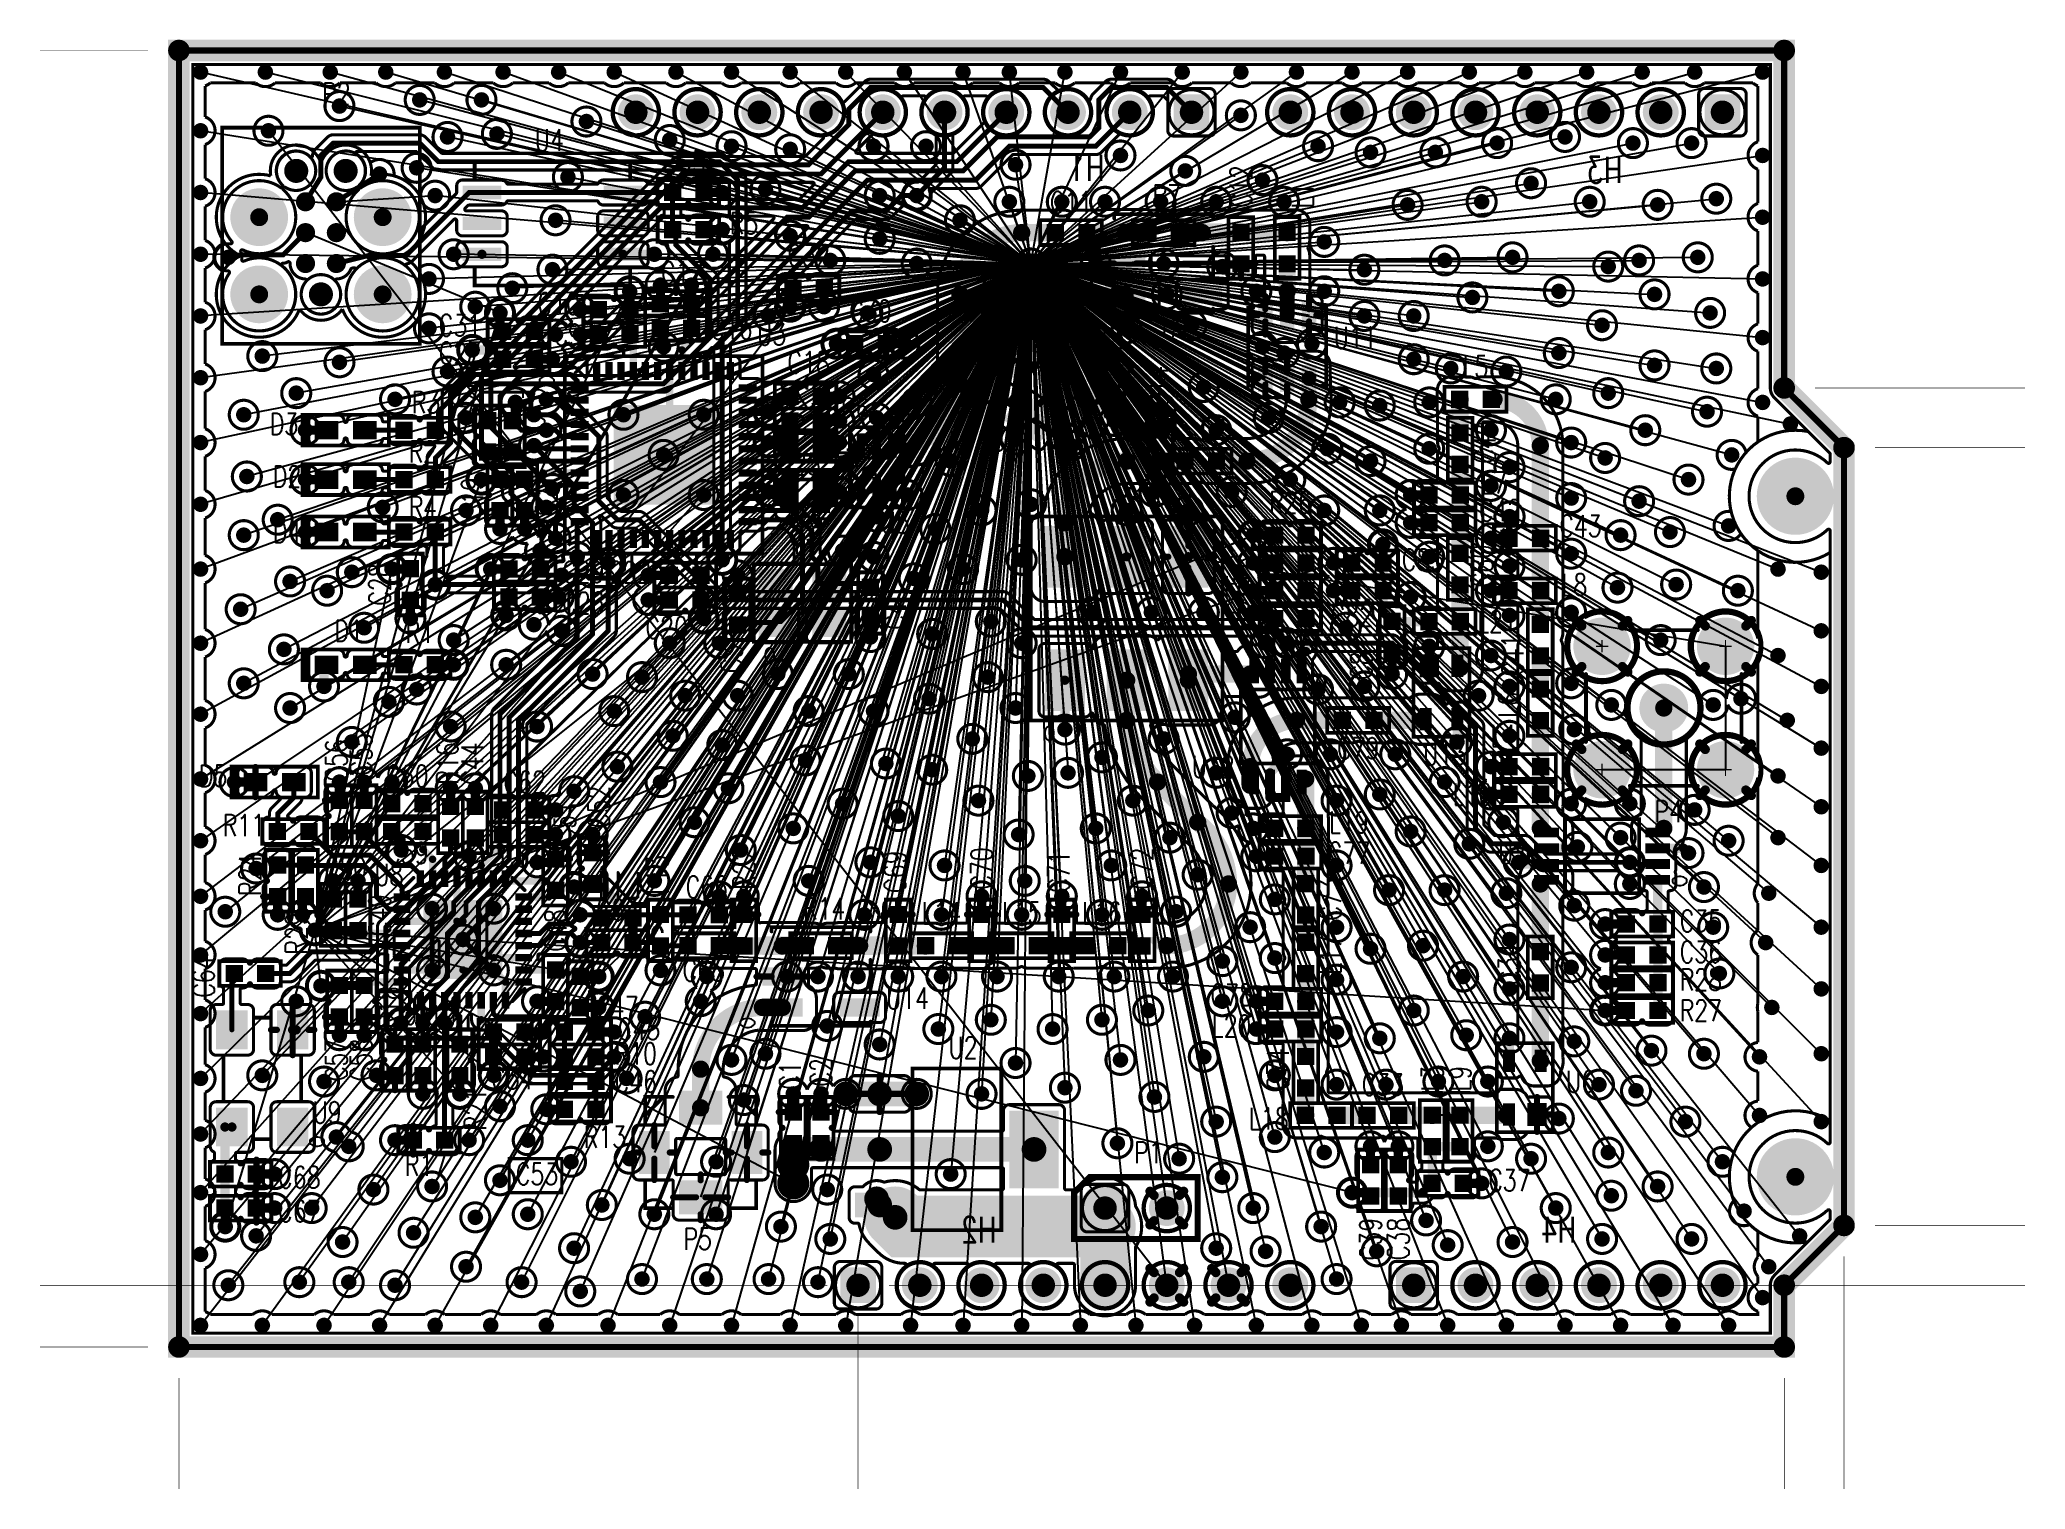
# Model space of a CAD drawing. Extents: x -1.33 to 3.2, y -3.63 to 2.02.
# Drawn here: x -1.325 to 1.89, y -0.331 to 2.018 of the extents above; entities outside this region: 1.
import ezdxf
from ezdxf.enums import TextEntityAlignment as Align

# ---------------------------------------------------------------- set-up
doc = ezdxf.new("R2010")
doc.units = 0
for name, pattern in [('SIG_0', [2, 1, 1]), ('SIG_1', [2, 1, 1]), ('SIG_10', [2, 1, 1]), ('SIG_11', [2, 1, 1]), ('SIG_12', [2, 1, 1]), ('SIG_13', [2, 1, 1]), ('SIG_14', [2, 1, 1]), ('SIG_15', [2, 1, 1]), ('SIG_16', [2, 1, 1]), ('SIG_17', [2, 1, 1]), ('SIG_18', [2, 1, 1]), ('SIG_19', [2, 1, 1]), ('SIG_2', [2, 1, 1]), ('SIG_20', [2, 1, 1]), ('SIG_21', [2, 1, 1]), ('SIG_22', [2, 1, 1]), ('SIG_23', [2, 1, 1]), ('SIG_24', [2, 1, 1]), ('SIG_25', [2, 1, 1]), ('SIG_26', [2, 1, 1]), ('SIG_27', [2, 1, 1]), ('SIG_28', [2, 1, 1]), ('SIG_29', [2, 1, 1]), ('SIG_3', [2, 1, 1]), ('SIG_30', [2, 1, 1]), ('SIG_31', [2, 1, 1]), ('SIG_32', [2, 1, 1]), ('SIG_33', [2, 1, 1]), ('SIG_34', [2, 1, 1]), ('SIG_35', [2, 1, 1]), ('SIG_36', [2, 1, 1]), ('SIG_37', [2, 1, 1]), ('SIG_38', [2, 1, 1]), ('SIG_39', [2, 1, 1]), ('SIG_4', [2, 1, 1]), ('SIG_40', [2, 1, 1]), ('SIG_41', [2, 1, 1]), ('SIG_42', [2, 1, 1]), ('SIG_43', [2, 1, 1]), ('SIG_44', [2, 1, 1]), ('SIG_45', [2, 1, 1]), ('SIG_46', [2, 1, 1]), ('SIG_47', [2, 1, 1]), ('SIG_48', [2, 1, 1]), ('SIG_49', [2, 1, 1]), ('SIG_5', [2, 1, 1]), ('SIG_50', [2, 1, 1]), ('SIG_51', [2, 1, 1]), ('SIG_52', [2, 1, 1]), ('SIG_53', [2, 1, 1]), ('SIG_54', [2, 1, 1]), ('SIG_55', [2, 1, 1]), ('SIG_56', [2, 1, 1]), ('SIG_57', [2, 1, 1]), ('SIG_58', [2, 1, 1]), ('SIG_59', [2, 1, 1]), ('SIG_6', [2, 1, 1]), ('SIG_60', [2, 1, 1]), ('SIG_61', [2, 1, 1]), ('SIG_62', [2, 1, 1]), ('SIG_63', [2, 1, 1]), ('SIG_64', [2, 1, 1]), ('SIG_65', [2, 1, 1]), ('SIG_66', [2, 1, 1]), ('SIG_67', [2, 1, 1]), ('SIG_68', [2, 1, 1]), ('SIG_69', [2, 1, 1]), ('SIG_7', [2, 1, 1]), ('SIG_70', [2, 1, 1]), ('SIG_71', [2, 1, 1]), ('SIG_72', [2, 1, 1]), ('SIG_73', [2, 1, 1]), ('SIG_74', [2, 1, 1]), ('SIG_75', [2, 1, 1]), ('SIG_76', [2, 1, 1]), ('SIG_8', [2, 1, 1]), ('SIG_9', [2, 1, 1]), ('TRMIDX_2048', [2, 1, 1]), ('TRMIDX_4096', [2, 1, 1])]:
    doc.linetypes.add(name, pattern=pattern)
for name, color, linetype in [('2D_LINE_123', 255, 'CONTINUOUS'), ('2D_LINE_125', 3, 'CONTINUOUS'), ('2D_LINE_126', 6, 'CONTINUOUS'), ('ATTRIBUTE_123', 255, 'CONTINUOUS'), ('BOARD_OUTLINE_00', 254, 'CONTINUOUS'), ('DIMENSION1_122', 254, 'CONTINUOUS'), ('DIMENSION2_122', 254, 'CONTINUOUS'), ('DIMENSION3_122', 254, 'CONTINUOUS'), ('DIMENSION4_122', 254, 'CONTINUOUS'), ('DIMENSION5_122', 254, 'CONTINUOUS'), ('DIMENSION6_122', 254, 'CONTINUOUS'), ('DIMENSION7_122', 254, 'CONTINUOUS'), ('DRIL_NPLTE_THRU_01', 16, 'CONTINUOUS'), ('DRIL_NPLTE_THRU_02', 106, 'CONTINUOUS'), ('DRIL_NPLTE_THRU_03', 255, 'CONTINUOUS'), ('DRIL_NPLTE_THRU_04', 176, 'CONTINUOUS'), ('DRIL_PLTE_THRU_01', 16, 'CONTINUOUS'), ('DRIL_PLTE_THRU_02', 106, 'CONTINUOUS'), ('DRIL_PLTE_THRU_03', 255, 'CONTINUOUS'), ('DRIL_PLTE_THRU_04', 176, 'CONTINUOUS'), ('DRIL_SYMBOL', 254, 'CONTINUOUS'), ('LINK_00', 254, 'CONTINUOUS'), ('PADS_BOT', 5, 'CONTINUOUS'), ('PADS_INNER', 1, 'CONTINUOUS'), ('PADS_TOP', 1, 'CONTINUOUS'), ('PART_NAME_123', 255, 'CONTINUOUS'), ('PART_NAME_124', 216, 'CONTINUOUS'), ('PART_TOP_2DLINE_123', 255, 'CONTINUOUS'), ('POUR_OUTLINE_01', 1, 'CONTINUOUS'), ('POUR_OUTLINE_02', 112, 'CONTINUOUS'), ('POUR_OUTLINE_03', 222, 'CONTINUOUS'), ('POUR_OUTLINE_04', 5, 'CONTINUOUS'), ('POUR_PADTHERM_01', 1, 'CONTINUOUS'), ('POUR_PADTHERM_02', 112, 'CONTINUOUS'), ('POUR_PADTHERM_04', 5, 'CONTINUOUS'), ('POUR_VIATHERM_01', 1, 'CONTINUOUS'), ('POUR_VIATHERM_02', 112, 'CONTINUOUS'), ('POUR_VIATHERM_03', 222, 'CONTINUOUS'), ('POUR_VIATHERM_04', 5, 'CONTINUOUS'), ('POUR_VOID_01', 1, 'CONTINUOUS'), ('POUR_VOID_02', 112, 'CONTINUOUS'), ('POUR_VOID_03', 222, 'CONTINUOUS'), ('POUR_VOID_04', 5, 'CONTINUOUS'), ('TEXT_01', 1, 'CONTINUOUS'), ('TEXT_02', 112, 'CONTINUOUS'), ('TEXT_03', 222, 'CONTINUOUS'), ('TEXT_04', 5, 'CONTINUOUS'), ('TEXT_123', 255, 'CONTINUOUS'), ('TEXT_124', 216, 'CONTINUOUS'), ('TEXT_125', 3, 'CONTINUOUS'), ('TEXT_126', 6, 'CONTINUOUS'), ('TRACE_01', 1, 'CONTINUOUS'), ('TRACE_04', 5, 'CONTINUOUS'), ('VIAPTS', 34, 'CONTINUOUS')]:
    doc.layers.add(name, color=color, linetype=linetype)
doc.styles.add('W0$005', font='simplex', dxfattribs={"width": 0.75})
doc.styles.add('W0$006', font='simplex', dxfattribs={"width": 0.75})
doc.styles.add('W0$01', font='simplex', dxfattribs={"width": 0.75})

# ---------------------------------------------------------------- blocks, each defined once
blk = doc.blocks.new('SMOOTH_0$01')
at = {"const_width": 0.005}
blk.add_lwpolyline([(-0.0025, 0, 1), (0.0025, 0, 1)], format="xyb", close=True, dxfattribs=at)
blk = doc.blocks.new('BOARD_1')
at = {"layer": 'BOARD_OUTLINE_00', "const_width": 0.01}
blk.add_lwpolyline([(-0.04, 0), (2.56, 0), (2.56, 0.1), (2.6569, 0.1969), (2.6569, 1.4567), (2.56, 1.5535), (2.56, 2.1), (-0.04, 2.1)], close=True, dxfattribs=at)
at = {"layer": 'BOARD_OUTLINE_00'}
for p in [(-0.04, 2.1), (2.56, 2.1), (2.56, 1.5535), (2.6569, 1.4567), (2.6569, 0.1969), (2.56, 0.1), (-0.04, 0), (2.56, 0)]:
    blk.add_blockref('SMOOTH_0$01', p, dxfattribs=at)
blk = doc.blocks.new('SMOOTH_0$005')
at = {"const_width": 0.0025}
blk.add_lwpolyline([(-0.00125, 0, 1), (0.00125, 0, 1)], format="xyb", close=True, dxfattribs=at)
blk = doc.blocks.new('DRAWING_8')
at = {"layer": '2D_LINE_123', "const_width": 0.005}
blk.add_lwpolyline([(0, 0), (0, -0.055), (0.085, -0.055), (0.085, 0), (0, 0)], dxfattribs=at)
at = {"layer": '2D_LINE_123'}
for p in [(0, 0), (0, 0), (0.085, 0), (0, -0.055), (0.085, -0.055)]:
    blk.add_blockref('SMOOTH_0$005', p, dxfattribs=at)
blk = doc.blocks.new('SMOOTH_0$035')
at = {"const_width": 0.0175}
blk.add_lwpolyline([(-0.00875, 0, 1), (0.00875, 0, 1)], format="xyb", close=True, dxfattribs=at)
blk = doc.blocks.new('DRAWING_9')
at = {"layer": '2D_LINE_125', "const_width": 0.035}
blk.add_lwpolyline([(-0.04, 0), (2.56, 0), (2.56, 0.1), (2.6569, 0.1969), (2.6569, 1.4567), (2.56, 1.5535), (2.56, 2.1), (-0.04, 2.1)], close=True, dxfattribs=at)
at = {"layer": '2D_LINE_125'}
for p in [(-0.04, 2.1), (2.56, 2.1), (2.56, 1.5535), (2.6569, 1.4567), (2.6569, 0.1969), (2.56, 0.1), (-0.04, 0), (2.56, 0)]:
    blk.add_blockref('SMOOTH_0$035', p, dxfattribs=at)
blk = doc.blocks.new('DRAWING_10')
at = {"layer": '2D_LINE_126', "const_width": 0.035}
blk.add_lwpolyline([(-0.04, 0), (2.56, 0), (2.56, 0.1), (2.6569, 0.1969), (2.6569, 1.4567), (2.56, 1.5535), (2.56, 2.1), (-0.04, 2.1)], close=True, dxfattribs=at)
at = {"layer": '2D_LINE_126'}
for p in [(-0.04, 2.1), (2.56, 2.1), (2.56, 1.5535), (2.6569, 1.4567), (2.6569, 0.1969), (2.56, 0.1), (-0.04, 0), (2.56, 0)]:
    blk.add_blockref('SMOOTH_0$035', p, dxfattribs=at)
blk = doc.blocks.new('D_1dfeghi_11')
at = {"layer": 'DIMENSION1_122', "linetype": 'TRMIDX_2048', "const_width": 0.001}
blk.add_lwpolyline([(0, -0.28)], close=True, dxfattribs=at)
at = {"layer": 'DIMENSION2_122', "linetype": 'TRMIDX_2048', "const_width": 0.001}
blk.add_lwpolyline([(-1.1, -0.28)], close=True, dxfattribs=at)
at = {"layer": 'DIMENSION3_122', "linetype": 'TRMIDX_2048', "const_width": 0.001}
blk.add_lwpolyline([(0, -0.28), (0, -0.28), (0, -0.28)], close=True, dxfattribs=at)
at = {"layer": 'DIMENSION4_122', "linetype": 'TRMIDX_2048', "const_width": 0.001}
blk.add_lwpolyline([(-1.1, -0.28), (-1.1, -0.28), (-1.1, -0.28)], close=True, dxfattribs=at)
at = {"layer": 'DIMENSION5_122', "linetype": 'TRMIDX_2048', "const_width": 0.001}
blk.add_lwpolyline([(0, -0.05), (0, -0.33)], dxfattribs=at)
at = {"layer": 'DIMENSION6_122', "linetype": 'TRMIDX_2048', "const_width": 0.001}
blk.add_lwpolyline([(-1.1, -0.15), (-1.1, -0.33)], dxfattribs=at)
at = {"layer": 'DIMENSION7_122', "linetype": 'TRMIDX_2048', "const_width": 0.001}
for points in [[(0, 0), (0, 0)], [(-1.1, -0.1), (-1.1, -0.1)]]:
    blk.add_lwpolyline(points, dxfattribs=at)
blk = doc.blocks.new('D_1dfeghi_12')
at = {"layer": 'DIMENSION1_122', "linetype": 'TRMIDX_2048', "const_width": 0.001}
blk.add_lwpolyline([(0, -0.28)], close=True, dxfattribs=at)
at = {"layer": 'DIMENSION2_122', "linetype": 'TRMIDX_2048', "const_width": 0.001}
blk.add_lwpolyline([(1.5, -0.28)], close=True, dxfattribs=at)
at = {"layer": 'DIMENSION3_122', "linetype": 'TRMIDX_2048', "const_width": 0.001}
blk.add_lwpolyline([(0, -0.28), (0, -0.28), (0, -0.28)], close=True, dxfattribs=at)
at = {"layer": 'DIMENSION4_122', "linetype": 'TRMIDX_2048', "const_width": 0.001}
blk.add_lwpolyline([(1.5, -0.28), (1.5, -0.28), (1.5, -0.28)], close=True, dxfattribs=at)
at = {"layer": 'DIMENSION5_122', "linetype": 'TRMIDX_2048', "const_width": 0.001}
blk.add_lwpolyline([(0, -0.05), (0, -0.33)], dxfattribs=at)
at = {"layer": 'DIMENSION6_122', "linetype": 'TRMIDX_2048', "const_width": 0.001}
blk.add_lwpolyline([(1.5, -0.15), (1.5, -0.33)], dxfattribs=at)
at = {"layer": 'DIMENSION7_122', "linetype": 'TRMIDX_2048', "const_width": 0.001}
for points in [[(0, 0), (0, 0)], [(1.5, -0.1), (1.5, -0.1)]]:
    blk.add_lwpolyline(points, dxfattribs=at)
blk = doc.blocks.new('D_1dfeghi_13')
at = {"layer": 'DIMENSION1_122', "linetype": 'TRMIDX_2048', "const_width": 0.001}
blk.add_lwpolyline([(0, -0.28)], close=True, dxfattribs=at)
at = {"layer": 'DIMENSION2_122', "linetype": 'TRMIDX_2048', "const_width": 0.001}
blk.add_lwpolyline([(1.5969, -0.28)], close=True, dxfattribs=at)
at = {"layer": 'DIMENSION3_122', "linetype": 'TRMIDX_2048', "const_width": 0.001}
blk.add_lwpolyline([(0, -0.28), (0, -0.28), (0, -0.28)], close=True, dxfattribs=at)
at = {"layer": 'DIMENSION4_122', "linetype": 'TRMIDX_2048', "const_width": 0.001}
blk.add_lwpolyline([(1.5969, -0.28), (1.5969, -0.28), (1.5969, -0.28)], close=True, dxfattribs=at)
at = {"layer": 'DIMENSION5_122', "linetype": 'TRMIDX_2048', "const_width": 0.001}
blk.add_lwpolyline([(0, -0.05), (0, -0.33)], dxfattribs=at)
at = {"layer": 'DIMENSION6_122', "linetype": 'TRMIDX_2048', "const_width": 0.001}
blk.add_lwpolyline([(1.5969, 0.0469), (1.5969, -0.33)], dxfattribs=at)
at = {"layer": 'DIMENSION7_122', "linetype": 'TRMIDX_2048', "const_width": 0.001}
for points in [[(1.5969, 0.0969), (1.5969, 0.0969)], [(0, 0), (0, 0)]]:
    blk.add_lwpolyline(points, dxfattribs=at)
blk = doc.blocks.new('D_2dfeghi_14')
at = {"layer": 'DIMENSION1_122', "linetype": 'TRMIDX_4096', "const_width": 0.001}
blk.add_lwpolyline([(-1.275, 0)], close=True, dxfattribs=at)
at = {"layer": 'DIMENSION2_122', "linetype": 'TRMIDX_4096', "const_width": 0.001}
blk.add_lwpolyline([(-1.275, -0.1)], close=True, dxfattribs=at)
at = {"layer": 'DIMENSION3_122', "linetype": 'TRMIDX_4096', "const_width": 0.001}
blk.add_lwpolyline([(-1.275, 0), (-1.275, 0), (-1.275, 0)], close=True, dxfattribs=at)
at = {"layer": 'DIMENSION4_122', "linetype": 'TRMIDX_4096', "const_width": 0.001}
blk.add_lwpolyline([(-1.275, -0.1), (-1.275, -0.1), (-1.275, -0.1)], close=True, dxfattribs=at)
at = {"layer": 'DIMENSION5_122', "linetype": 'TRMIDX_4096', "const_width": 0.001}
blk.add_lwpolyline([(-0.05, 0), (-1.325, 0)], dxfattribs=at)
at = {"layer": 'DIMENSION6_122', "linetype": 'TRMIDX_4096', "const_width": 0.001}
blk.add_lwpolyline([(-1.15, -0.1), (-1.325, -0.1)], dxfattribs=at)
at = {"layer": 'DIMENSION7_122', "linetype": 'TRMIDX_4096', "const_width": 0.001}
for points in [[(0, 0), (0, 0)], [(-1.1, -0.1), (-1.1, -0.1)]]:
    blk.add_lwpolyline(points, dxfattribs=at)
blk = doc.blocks.new('D_2dfeghi_15')
at = {"layer": 'DIMENSION1_122', "linetype": 'TRMIDX_4096', "const_width": 0.001}
blk.add_lwpolyline([(-1.275, 0)], close=True, dxfattribs=at)
at = {"layer": 'DIMENSION2_122', "linetype": 'TRMIDX_4096', "const_width": 0.001}
blk.add_lwpolyline([(-1.275, 2)], close=True, dxfattribs=at)
at = {"layer": 'DIMENSION3_122', "linetype": 'TRMIDX_4096', "const_width": 0.001}
blk.add_lwpolyline([(-1.275, 0), (-1.275, 0), (-1.275, 0)], close=True, dxfattribs=at)
at = {"layer": 'DIMENSION4_122', "linetype": 'TRMIDX_4096', "const_width": 0.001}
blk.add_lwpolyline([(-1.275, 2), (-1.275, 2), (-1.275, 2)], close=True, dxfattribs=at)
at = {"layer": 'DIMENSION5_122', "linetype": 'TRMIDX_4096', "const_width": 0.001}
blk.add_lwpolyline([(-0.05, 0), (-1.325, 0)], dxfattribs=at)
at = {"layer": 'DIMENSION6_122', "linetype": 'TRMIDX_4096', "const_width": 0.001}
blk.add_lwpolyline([(-1.15, 2), (-1.325, 2)], dxfattribs=at)
at = {"layer": 'DIMENSION7_122', "linetype": 'TRMIDX_4096', "const_width": 0.001}
for points in [[(-1.1, 2), (-1.1, 2)], [(0, 0), (0, 0)]]:
    blk.add_lwpolyline(points, dxfattribs=at)
blk = doc.blocks.new('D_2dfeghi_16')
at = {"layer": 'DIMENSION1_122', "linetype": 'TRMIDX_4096', "const_width": 0.001}
blk.add_lwpolyline([(1.84, 0)], close=True, dxfattribs=at)
at = {"layer": 'DIMENSION2_122', "linetype": 'TRMIDX_4096', "const_width": 0.001}
blk.add_lwpolyline([(1.84, 0.0969)], close=True, dxfattribs=at)
at = {"layer": 'DIMENSION3_122', "linetype": 'TRMIDX_4096', "const_width": 0.001}
blk.add_lwpolyline([(1.84, 0), (1.84, 0), (1.84, 0)], close=True, dxfattribs=at)
at = {"layer": 'DIMENSION4_122', "linetype": 'TRMIDX_4096', "const_width": 0.001}
blk.add_lwpolyline([(1.84, 0.0969), (1.84, 0.0969), (1.84, 0.0969)], close=True, dxfattribs=at)
at = {"layer": 'DIMENSION5_122', "linetype": 'TRMIDX_4096', "const_width": 0.001}
blk.add_lwpolyline([(0.05, 0), (1.89, 0)], dxfattribs=at)
at = {"layer": 'DIMENSION6_122', "linetype": 'TRMIDX_4096', "const_width": 0.001}
blk.add_lwpolyline([(1.6469, 0.0969), (1.89, 0.0969)], dxfattribs=at)
at = {"layer": 'DIMENSION7_122', "linetype": 'TRMIDX_4096', "const_width": 0.001}
for points in [[(1.5969, 0.0969), (1.5969, 0.0969)], [(0, 0), (0, 0)]]:
    blk.add_lwpolyline(points, dxfattribs=at)
blk = doc.blocks.new('D_2dfeghi_17')
at = {"layer": 'DIMENSION1_122', "linetype": 'TRMIDX_4096', "const_width": 0.001}
blk.add_lwpolyline([(1.84, 0)], close=True, dxfattribs=at)
at = {"layer": 'DIMENSION2_122', "linetype": 'TRMIDX_4096', "const_width": 0.001}
blk.add_lwpolyline([(1.84, 1.3567)], close=True, dxfattribs=at)
at = {"layer": 'DIMENSION3_122', "linetype": 'TRMIDX_4096', "const_width": 0.001}
blk.add_lwpolyline([(1.84, 0), (1.84, 0), (1.84, 0)], close=True, dxfattribs=at)
at = {"layer": 'DIMENSION4_122', "linetype": 'TRMIDX_4096', "const_width": 0.001}
blk.add_lwpolyline([(1.84, 1.3567), (1.84, 1.3567), (1.84, 1.3567)], close=True, dxfattribs=at)
at = {"layer": 'DIMENSION5_122', "linetype": 'TRMIDX_4096', "const_width": 0.001}
blk.add_lwpolyline([(0.05, 0), (1.89, 0)], dxfattribs=at)
at = {"layer": 'DIMENSION6_122', "linetype": 'TRMIDX_4096', "const_width": 0.001}
blk.add_lwpolyline([(1.6469, 1.3567), (1.89, 1.3567)], dxfattribs=at)
at = {"layer": 'DIMENSION7_122', "linetype": 'TRMIDX_4096', "const_width": 0.001}
for points in [[(1.5969, 1.3567), (1.5969, 1.3567)], [(0, 0), (0, 0)]]:
    blk.add_lwpolyline(points, dxfattribs=at)
blk = doc.blocks.new('D_2dfeghi_18')
at = {"layer": 'DIMENSION1_122', "linetype": 'TRMIDX_4096', "const_width": 0.001}
blk.add_lwpolyline([(1.84, 0)], close=True, dxfattribs=at)
at = {"layer": 'DIMENSION2_122', "linetype": 'TRMIDX_4096', "const_width": 0.001}
blk.add_lwpolyline([(1.84, 1.4535)], close=True, dxfattribs=at)
at = {"layer": 'DIMENSION3_122', "linetype": 'TRMIDX_4096', "const_width": 0.001}
blk.add_lwpolyline([(1.84, 0), (1.84, 0), (1.84, 0)], close=True, dxfattribs=at)
at = {"layer": 'DIMENSION4_122', "linetype": 'TRMIDX_4096', "const_width": 0.001}
blk.add_lwpolyline([(1.84, 1.4535), (1.84, 1.4535), (1.84, 1.4535)], close=True, dxfattribs=at)
at = {"layer": 'DIMENSION5_122', "linetype": 'TRMIDX_4096', "const_width": 0.001}
blk.add_lwpolyline([(0.05, 0), (1.89, 0)], dxfattribs=at)
at = {"layer": 'DIMENSION6_122', "linetype": 'TRMIDX_4096', "const_width": 0.001}
blk.add_lwpolyline([(1.55, 1.4535), (1.89, 1.4535)], dxfattribs=at)
at = {"layer": 'DIMENSION7_122', "linetype": 'TRMIDX_4096', "const_width": 0.001}
for points in [[(1.5, 1.4535), (1.5, 1.4535)], [(0, 0), (0, 0)]]:
    blk.add_lwpolyline(points, dxfattribs=at)
blk = doc.blocks.new('POUR_OUTLINE_735')
at = {"layer": 'POUR_OUTLINE_01', "const_width": 0.005}
blk.add_lwpolyline([(-17.1485, -16.1672), (-17.1485, -16.1166, 0.198912), (-17.1492, -16.1149), (-17.1699, -16.0942, 0.198912), (-17.1716, -16.0935), (-17.62, -16.0935, -0.198912), (-17.6295, -16.0895), (-17.6549, -16.0642, 0.198912), (-17.6566, -16.0635), (-17.7513, -16.0635, 0.748098), (-17.7527, -16.0681, -0.485317), (-17.7479, -16.1182, 0.934376), (-17.7447, -16.122, -0.721553), (-17.6535, -16.1877, 0.78392), (-17.6493, -16.1902), (-17.5909, -16.1318, 0.198912), (-17.5902, -16.13), (-17.5902, -16.1192, -0.414214), (-17.5807, -16.1097), (-17.5177, -16.1097, -0.288927), (-17.5091, -16.1151, 0.288929), (-17.5068, -16.1165), (-17.3632, -16.1165, 0.288929), (-17.3609, -16.1151, -0.288927), (-17.3523, -16.1097), (-17.2893, -16.1097, -0.288927), (-17.2808, -16.1151, 0.288929), (-17.2785, -16.1165), (-17.2663, -16.1165, 0.365975), (-17.2639, -16.1144, -0.365973), (-17.2545, -16.1065), (-17.2265, -16.1065, -0.331681), (-17.2174, -16.1133, 0.745359), (-17.2126, -16.1133, -0.331681), (-17.2035, -16.1065), (-17.1755, -16.1065, -0.414214), (-17.166, -16.116), (-17.166, -16.144, -0.414214), (-17.1755, -16.1535), (-17.2035, -16.1535, -0.331681), (-17.2126, -16.1467, 0.745359), (-17.2174, -16.1467, -0.285819), (-17.2249, -16.1534, 0.365975), (-17.227, -16.1558), (-17.227, -16.1642, 0.365975), (-17.2249, -16.1666, -0.285819), (-17.2174, -16.1733, 0.745359), (-17.2126, -16.1733, -0.331681), (-17.2035, -16.1665), (-17.1755, -16.1665, -0.175437), (-17.1694, -16.1687, 0.260532), (-17.167, -16.1691, -0.177048), (-17.1519, -16.1695, 0.529202)], format="xyb", close=True, dxfattribs=at)
blk = doc.blocks.new('POUR_OUTLINE_734')
at = {"layer": 'POUR_OUTLINE_01', "const_width": 0.005}
blk.add_lwpolyline([(-17.1485, -16.3373), (-17.1485, -16.2128, 0.529202), (-17.1519, -16.2105, -0.177048), (-17.167, -16.2109, 0.260532), (-17.1694, -16.2113, -0.175437), (-17.1755, -16.2135), (-17.2035, -16.2135, -0.331681), (-17.2126, -16.2067, 0.745359), (-17.2174, -16.2067, -0.07773), (-17.2187, -16.2094, 0.360908), (-17.2184, -16.2125), (-17.1705, -16.2605, -0.198912), (-17.1665, -16.27), (-17.1665, -16.3503, 0.668179), (-17.1622, -16.352), (-17.1492, -16.339, 0.198912)], format="xyb", close=True, dxfattribs=at)
blk = doc.blocks.new('POUR_OUTLINE_733')
at = {"layer": 'POUR_OUTLINE_01', "const_width": 0.005}
blk.add_lwpolyline([(-16.5752, -16.441, 0.449897), (-16.5761, -16.4374, -0.030079), (-16.5784, -16.436), (-16.6364, -16.3967, -0.030079), (-16.6385, -16.3951, 0.4499), (-16.6422, -16.3956), (-16.6723, -16.4399, 0.490306), (-16.671, -16.4437, -0.063249), (-16.6689, -16.4448), (-16.6109, -16.484, -0.063249), (-16.6091, -16.4856, 0.490308), (-16.6052, -16.4854)], format="xyb", close=True, dxfattribs=at)
blk = doc.blocks.new('POUR_OUTLINE_732')
at = {"layer": 'POUR_OUTLINE_01', "const_width": 0.005}
blk.add_lwpolyline([(-17.1545, -17.7184), (-17.1545, -17.6648, 0.449898), (-17.1573, -17.6623, -0.030079), (-17.16, -17.6625), (-17.23, -17.6625, -0.030079), (-17.2327, -17.6623, 0.449898), (-17.2355, -17.6648), (-17.2355, -17.7184, 0.490306), (-17.2324, -17.7208, -0.063249), (-17.23, -17.7205), (-17.16, -17.7205, -0.063249), (-17.1576, -17.7208, 0.490306)], format="xyb", close=True, dxfattribs=at)
blk = doc.blocks.new('POUR_VOID_731')
at = {"layer": 'POUR_VOID_01', "const_width": 0.005}
blk.add_lwpolyline([(-15.791, -17.065, 1), (-15.679, -17.065, 1)], format="xyb", close=True, dxfattribs=at)
blk = doc.blocks.new('POUR_VOID_730')
at = {"layer": 'POUR_VOID_01', "const_width": 0.005}
blk.add_lwpolyline([(-15.7825, -17.1586), (-15.7825, -17.1746, -0.274105), (-15.7942, -17.1943, 0.274107), (-15.7955, -17.1965), (-15.7955, -17.2002, -0.103242), (-15.7963, -17.204, 0.208707), (-15.7963, -17.206, -0.103242), (-15.7955, -17.2098), (-15.7955, -17.2135, 0.274107), (-15.7942, -17.2157, -0.274105), (-15.7825, -17.2354), (-15.7825, -17.2514, -0.310027), (-15.7969, -17.2724, 0.310029), (-15.7985, -17.2747), (-15.7985, -17.3455), (-15.7985, -17.3595), (-15.7985, -17.3735, -0.12007), (-15.801, -17.3838, 0.243655), (-15.801, -17.3862, -0.12007), (-15.7985, -17.3965), (-15.7985, -17.4105), (-15.7985, -17.4245), (-15.7985, -17.5299, 0.043589), (-15.7985, -17.5304, -0.161428), (-15.8018, -17.5531, 0.117017), (-15.8021, -17.5542), (-15.8021, -17.5548, -0.414214), (-15.8246, -17.5773), (-15.8443, -17.5773, -0.311873), (-15.8653, -17.5628, 0.530681), (-15.8693, -17.5618, -0.187738), (-15.8757, -17.5643), (-15.8954, -17.5643, -0.414214), (-15.9049, -17.5548), (-15.9049, -17.5186, -0.414214), (-15.8954, -17.5091), (-15.8757, -17.5091, -0.036559), (-15.8744, -17.5092, 0.457703), (-15.8715, -17.5067), (-15.8715, -17.4245), (-15.8715, -17.3965, -0.12007), (-15.869, -17.3862, 0.243655), (-15.869, -17.3838, -0.12007), (-15.8715, -17.3735), (-15.8715, -17.3595), (-15.8715, -17.25, -0.117276), (-15.8676, -17.2336, 0.087322), (-15.8673, -17.2327, -0.242484), (-15.8558, -17.2157, 0.274107), (-15.8545, -17.2135), (-15.8545, -17.2098, -0.103242), (-15.8537, -17.206, 0.208707), (-15.8537, -17.204, -0.103242), (-15.8545, -17.2002), (-15.8545, -17.1965, 0.274107), (-15.8558, -17.1943, -0.242484), (-15.8673, -17.1773, 0.087322), (-15.8676, -17.1764, -0.117276), (-15.8715, -17.16), (-15.8715, -17.131, 0.414214), (-15.874, -17.1285), (-15.8995, -17.1285, -0.414214), (-15.909, -17.119), (-15.909, -17.091, -0.199359), (-15.9062, -17.0843, 0.415223), (-15.9062, -17.0807, -0.199359), (-15.909, -17.074), (-15.909, -17.046, -0.414214), (-15.8995, -17.0365), (-15.874, -17.0365, 0.414214), (-15.8715, -17.034), (-15.8715, -16.9995), (-15.8715, -16.9715, -0.12007), (-15.869, -16.9611, 0.243655), (-15.869, -16.9589, -0.12007), (-15.8715, -16.9485), (-15.8715, -16.9345), (-15.8715, -16.8945), (-15.8715, -16.8665, -0.12007), (-15.869, -16.8561, 0.243655), (-15.869, -16.8539, -0.12007), (-15.8715, -16.8435), (-15.8715, -16.8295), (-15.8715, -16.801, 0.414214), (-15.874, -16.7985), (-15.8995, -16.7985, -0.414214), (-15.909, -16.789), (-15.909, -16.761, -0.414214), (-15.8995, -16.7515), (-15.874, -16.7515, 0.414214), (-15.8715, -16.749), (-15.8715, -16.716, 0.414214), (-15.874, -16.7135), (-15.8995, -16.7135, -0.414214), (-15.909, -16.704), (-15.909, -16.676, -0.414214), (-15.8995, -16.6665), (-15.874, -16.6665, 0.414214), (-15.8715, -16.664), (-15.8715, -16.54, 0.414214), (-15.91, -16.5015), (-15.9145, -16.5015), (-15.926, -16.5015, 0.414214), (-15.9285, -16.504), (-15.9285, -16.5055), (-15.9285, -16.5195), (-15.9285, -16.5335, -0.12007), (-15.931, -16.5438, 0.243655), (-15.931, -16.5462, -0.12007), (-15.9285, -16.5565), (-15.9285, -16.5705), (-15.9285, -16.5845), (-15.9285, -16.601, 0.050124), (-15.9284, -16.6015, -0.050126), (-15.928, -16.606), (-15.928, -16.634, -0.050126), (-15.9284, -16.6385, 0.050124), (-15.9285, -16.639), (-15.9285, -16.646, 0.050124), (-15.9284, -16.6465, -0.050126), (-15.928, -16.651), (-15.928, -16.679, -0.050126), (-15.9284, -16.6835, 0.050124), (-15.9285, -16.684), (-15.9285, -16.7005), (-15.9285, -16.7145), (-15.9285, -16.7285, -0.12007), (-15.931, -16.7388, 0.243655), (-15.931, -16.7412, -0.12007), (-15.9285, -16.7515), (-15.9285, -16.7655), (-15.9285, -16.7795), (-15.9285, -16.806, 0.050124), (-15.9284, -16.8065, -0.050126), (-15.928, -16.811), (-15.928, -16.839, -0.050126), (-15.9284, -16.8435, 0.050124), (-15.9285, -16.844), (-15.9285, -16.9, -0.214295), (-15.9408, -16.9273, 0.058291), (-15.9411, -16.9277, -0.24453), (-15.9596, -16.9373), (-15.9793, -16.9373, -0.266826), (-15.9987, -16.9261, 0.266828), (-16.0009, -16.9249), (-16.0304, -16.9249, -0.414214), (-16.0399, -16.9154), (-16.0399, -16.878, -0.414214), (-16.0304, -16.8685), (-16.004, -16.8685, 0.414214), (-16.0015, -16.866), (-16.0015, -16.851, 0.414214), (-16.004, -16.8485), (-16.0295, -16.8485, -0.280709), (-16.0379, -16.8434, 0.28071), (-16.0402, -16.842), (-16.0506, -16.842, 0.267945), (-16.0528, -16.8433, -0.191657), (-16.0583, -16.8476, 0.745359), (-16.0583, -16.8524, -0.331681), (-16.0515, -16.8615), (-16.0515, -16.8895, -0.414214), (-16.061, -16.899), (-16.089, -16.899, -0.414214), (-16.0985, -16.8895), (-16.0985, -16.8615, -0.331681), (-16.0917, -16.8524, 0.745359), (-16.0917, -16.8476, -0.331681), (-16.0985, -16.8385), (-16.0985, -16.8261, 0.198912), (-16.0992, -16.8243), (-16.1015, -16.822, -0.198912), (-16.1065, -16.81), (-16.1065, -16.7997, 0.28071), (-16.1079, -16.7974, -0.203991), (-16.1126, -16.7917, 0.745359), (-16.1174, -16.7917, -0.331681), (-16.1265, -16.7985), (-16.1545, -16.7985, -0.414214), (-16.164, -16.789), (-16.164, -16.761, -0.199359), (-16.1612, -16.7543, 0.415223), (-16.1612, -16.7507, -0.199359), (-16.164, -16.744), (-16.164, -16.716, -0.414214), (-16.1545, -16.7065), (-16.1265, -16.7065, -0.331681), (-16.1174, -16.7133, 0.745359), (-16.1126, -16.7133, -0.094092), (-16.111, -16.7101, 0.261598), (-16.1106, -16.7077, -1.415377), (-16.0691, -16.707, 0.27631), (-16.0686, -16.7095, -0.191165), (-16.066, -16.716), (-16.066, -16.744, -0.199359), (-16.0688, -16.7507, 0.415223), (-16.0688, -16.7543, -0.199359), (-16.066, -16.761), (-16.066, -16.789, -0.232425), (-16.0697, -16.7965, 0.715524), (-16.0682, -16.801), (-16.061, -16.801, -0.29325), (-16.0524, -16.8065, 0.29325), (-16.0501, -16.808), (-16.0402, -16.808, 0.28071), (-16.0379, -16.8066, -0.280709), (-16.0295, -16.8015), (-16.004, -16.8015, 0.414214), (-16.0015, -16.799), (-16.0015, -16.7795), (-16.0015, -16.7515, -0.12007), (-15.999, -16.7412, 0.243655), (-15.999, -16.7388, -0.12007), (-16.0015, -16.7285), (-16.0015, -16.7145), (-16.0015, -16.691, 0.414214), (-16.004, -16.6885), (-16.0295, -16.6885, -0.414214), (-16.039, -16.679), (-16.039, -16.651, -0.199359), (-16.0362, -16.6443, 0.415223), (-16.0362, -16.6407, -0.199359), (-16.039, -16.634), (-16.039, -16.606, -0.414214), (-16.0295, -16.5965), (-16.004, -16.5965, 0.414214), (-16.0015, -16.594), (-16.0015, -16.5845), (-16.0015, -16.5565, -0.12007), (-15.999, -16.5462, 0.243655), (-15.999, -16.5438, -0.12007), (-16.0015, -16.5335), (-16.0015, -16.5195), (-16.0015, -16.484, 0.050124), (-16.0016, -16.4835, -0.050126), (-16.002, -16.479), (-16.002, -16.451, -0.414214), (-15.9795, -16.4285), (-15.9515, -16.4285, -0.12007), (-15.9412, -16.431, 0.243655), (-15.9389, -16.431, -0.12007), (-15.9285, -16.4285), (-15.9005, -16.4285, -0.083708), (-15.8931, -16.4297, 0.044576), (-15.8927, -16.4299, -0.369264), (-15.7985, -16.54), (-15.7985, -16.671, 0.050124), (-15.7984, -16.6715, -0.050126), (-15.798, -16.676), (-15.798, -16.704, -0.050126), (-15.7984, -16.7085, 0.050124), (-15.7985, -16.709), (-15.7985, -16.756, 0.050124), (-15.7984, -16.7565, -0.050126), (-15.798, -16.761), (-15.798, -16.789, -0.050126), (-15.7984, -16.7935, 0.050124), (-15.7985, -16.794), (-15.7985, -16.8155), (-15.7985, -16.8295), (-15.7985, -16.8435, -0.12007), (-15.801, -16.8539, 0.243655), (-15.801, -16.8561, -0.12007), (-15.7985, -16.8665), (-15.7985, -16.8805), (-15.7985, -16.8945), (-15.7985, -16.9205), (-15.7985, -16.9345), (-15.7985, -16.9485, -0.12007), (-15.801, -16.9589, 0.243655), (-15.801, -16.9611, -0.12007), (-15.7985, -16.9715), (-15.7985, -16.9855), (-15.7985, -16.9995), (-15.7985, -17.041, 0.050124), (-15.7984, -17.0415, -0.050126), (-15.798, -17.046), (-15.798, -17.074, -0.050126), (-15.7984, -17.0785, 0.050124), (-15.7985, -17.079), (-15.7985, -17.086, 0.050124), (-15.7984, -17.0865, -0.050126), (-15.798, -17.091), (-15.798, -17.119, -0.050126), (-15.7984, -17.1235, 0.050124), (-15.7985, -17.124), (-15.7985, -17.1353, 0.310029), (-15.7969, -17.1376, -0.310027)], format="xyb", close=True, dxfattribs=at)
blk = doc.blocks.new('POUR_VOID_729')
at = {"layer": 'POUR_VOID_01', "const_width": 0.005}
blk.add_lwpolyline([(-15.8151, -17.6046), (-15.8151, -17.642, -0.414214), (-15.8246, -17.6515), (-15.8541, -17.6515, 0.266828), (-15.8563, -17.6527, -0.266826), (-15.8757, -17.6639), (-15.8954, -17.6639, -0.1113), (-15.9051, -17.6617, 0.111302), (-15.9062, -17.6615), (-15.939, -17.6615, 0.414214), (-15.9415, -17.664), (-15.9415, -17.6895, -0.414214), (-15.951, -17.699), (-15.979, -17.699, -0.199359), (-15.9857, -17.6962, 0.415223), (-15.9893, -17.6962, -0.077903), (-15.9916, -17.6979, 0.28071), (-15.993, -17.7002), (-15.993, -17.7106, 0.267945), (-15.9917, -17.7128, -0.191657), (-15.9874, -17.7183, 0.745359), (-15.9826, -17.7183, -0.331681), (-15.9735, -17.7115), (-15.9455, -17.7115, -0.414214), (-15.936, -17.721), (-15.936, -17.749, -0.414214), (-15.9455, -17.7585), (-15.9735, -17.7585, -0.331681), (-15.9826, -17.7517, 0.745359), (-15.9874, -17.7517, -0.331681), (-15.9965, -17.7585), (-16.0089, -17.7585, 0.247752), (-16.011, -17.7596, -0.247751), (-16.025, -17.767), (-16.039, -17.767, 0.414207), (-16.0415, -17.7695, -0.414209), (-16.051, -17.779), (-16.079, -17.779, -0.199359), (-16.0857, -17.7762, 0.415223), (-16.0893, -17.7762, -0.199359), (-16.096, -17.779), (-16.124, -17.779, -0.305385), (-16.1328, -17.7731, 0.361081), (-16.1356, -17.7716, -1.283839), (-16.1336, -17.7289, 0.760359), (-16.131, -17.7249, -0.185978), (-16.1335, -17.7185), (-16.1335, -17.6905, -0.414214), (-16.124, -17.681), (-16.096, -17.681, -0.199359), (-16.0893, -17.6838, 0.415223), (-16.0857, -17.6838, -0.199359), (-16.079, -17.681), (-16.051, -17.681, -0.414214), (-16.0415, -17.6905), (-16.0415, -17.7185, -0.331681), (-16.0483, -17.7276, 0.745359), (-16.0483, -17.7324, -0.030357), (-16.0472, -17.7328, 0.103148), (-16.0462, -17.733), (-16.0365, -17.733, 0.414214), (-16.034, -17.7305), (-16.034, -17.721, -0.29325), (-16.0285, -17.7124, 0.29325), (-16.027, -17.7101), (-16.027, -17.7002, 0.28071), (-16.0284, -17.6979, -0.280709), (-16.0335, -17.6895), (-16.0335, -17.664, 0.414214), (-16.036, -17.6615), (-16.0645, -17.6615), (-16.0785, -17.6615, -0.12007), (-16.0889, -17.659, 0.243655), (-16.0911, -17.659, -0.12007), (-16.1015, -17.6615), (-16.1295, -17.6615), (-16.1645, -17.6615), (-16.1785, -17.6615, -0.12007), (-16.1888, -17.659, 0.243655), (-16.1912, -17.659, -0.12007), (-16.2015, -17.6615), (-16.2295, -17.6615, -0.414214), (-16.252, -17.639), (-16.252, -17.611, -0.050126), (-16.2516, -17.6065, 0.050124), (-16.2515, -17.606), (-16.2515, -17.5945), (-16.2515, -17.5665, -0.12007), (-16.249, -17.5561, 0.243655), (-16.249, -17.5539, -0.12007), (-16.2515, -17.5435), (-16.2515, -17.5295), (-16.2515, -17.511, 0.414214), (-16.254, -17.5085), (-16.2795, -17.5085, -0.414214), (-16.289, -17.499), (-16.289, -17.471, -0.199359), (-16.2862, -17.4643, 0.415223), (-16.2862, -17.4607, -0.199359), (-16.289, -17.454), (-16.289, -17.426, -0.414214), (-16.2795, -17.4165), (-16.254, -17.4165, 0.414214), (-16.2515, -17.414), (-16.2515, -17.4095), (-16.2515, -17.3815, -0.12007), (-16.249, -17.3712, 0.243655), (-16.249, -17.3688, -0.12007), (-16.2515, -17.3585), (-16.2515, -17.3445), (-16.2515, -17.3145), (-16.2515, -17.2865, -0.12007), (-16.249, -17.2762, 0.243655), (-16.249, -17.2738, -0.12007), (-16.2515, -17.2635), (-16.2515, -17.2495), (-16.2515, -17.231, 0.414214), (-16.254, -17.2285), (-16.2795, -17.2285, -0.414214), (-16.289, -17.219), (-16.289, -17.191, -0.199359), (-16.2862, -17.1843, 0.415223), (-16.2862, -17.1807, -0.199359), (-16.289, -17.174), (-16.289, -17.146, -0.414214), (-16.2795, -17.1365), (-16.254, -17.1365, 0.414214), (-16.2515, -17.134), (-16.2515, -17.117, 0.414214), (-16.254, -17.1145), (-16.2552, -17.1145, -0.103242), (-16.259, -17.1137, 0.208707), (-16.261, -17.1137, -0.103242), (-16.2648, -17.1145), (-16.2685, -17.1145, 0.274107), (-16.2707, -17.1158, -0.274105), (-16.2904, -17.1275), (-16.3064, -17.1275, -0.14359), (-16.3186, -17.1239, 0.044637), (-16.3189, -17.1237, -0.303529), (-16.3415, -17.09), (-16.3415, -17.06, -0.414214), (-16.23, -16.9485), (-16.1555, -16.9485), (-16.1415, -16.9485, -0.12007), (-16.1312, -16.951, 0.243655), (-16.1288, -16.951, -0.12007), (-16.1185, -16.9485), (-16.0905, -16.9485), (-16.0464, -16.9485, 0.175592), (-16.0448, -16.9479, -0.175591), (-16.0304, -16.9427), (-16.0107, -16.9427, -0.311873), (-15.9897, -16.9572, 0.530681), (-15.9857, -16.9582, -0.187738), (-15.9793, -16.9557), (-15.9596, -16.9557, -0.414214), (-15.9501, -16.9652), (-15.9501, -17.0014, -0.414214), (-15.9596, -17.0109), (-15.9793, -17.0109, -0.187738), (-15.9857, -17.0084, 0.530681), (-15.9897, -17.0094, -0.311873), (-16.0107, -17.0239), (-16.0304, -17.0239, -0.1113), (-16.0401, -17.0217, 0.111302), (-16.0412, -17.0215), (-16.1045, -17.0215), (-16.1185, -17.0215, -0.12007), (-16.1288, -17.019, 0.243655), (-16.1312, -17.019, -0.12007), (-16.1415, -17.0215), (-16.1695, -17.0215), (-16.23, -17.0215, 0.357989), (-16.2678, -17.0525, 0.472767), (-16.2653, -17.0555), (-16.2648, -17.0555, -0.103242), (-16.261, -17.0563, 0.208707), (-16.259, -17.0563, -0.103242), (-16.2552, -17.0555), (-16.2515, -17.0555, 0.274107), (-16.2493, -17.0542, -0.274105), (-16.2296, -17.0425), (-16.2136, -17.0425, -0.14359), (-16.2014, -17.0461, 0.044637), (-16.2011, -17.0463, -0.303529), (-16.1785, -17.08), (-16.1785, -17.141, 0.050124), (-16.1784, -17.1415, -0.050126), (-16.178, -17.146), (-16.178, -17.174, -0.050126), (-16.1784, -17.1785, 0.050124), (-16.1785, -17.179), (-16.1785, -17.186, 0.050124), (-16.1784, -17.1865, -0.050126), (-16.178, -17.191), (-16.178, -17.219, -0.050126), (-16.1784, -17.2235, 0.050124), (-16.1785, -17.224), (-16.1785, -17.2355), (-16.1785, -17.2495), (-16.1785, -17.2635, -0.12007), (-16.181, -17.2738, 0.243655), (-16.181, -17.2762, -0.12007), (-16.1785, -17.2865), (-16.1785, -17.3005), (-16.1785, -17.3145), (-16.1785, -17.3305), (-16.1785, -17.3445), (-16.1785, -17.3585, -0.12007), (-16.181, -17.3688, 0.243655), (-16.181, -17.3712, -0.12007), (-16.1785, -17.3815), (-16.1785, -17.3955), (-16.1785, -17.4095), (-16.1785, -17.421, 0.050124), (-16.1784, -17.4215, -0.050126), (-16.178, -17.426), (-16.178, -17.454, -0.050126), (-16.1784, -17.4585, 0.050124), (-16.1785, -17.459), (-16.1785, -17.466, 0.050124), (-16.1784, -17.4665, -0.050126), (-16.178, -17.471), (-16.178, -17.499, -0.050126), (-16.1784, -17.5035, 0.050124), (-16.1785, -17.504), (-16.1785, -17.5155), (-16.1785, -17.5295), (-16.1785, -17.5435, -0.12007), (-16.181, -17.5539, 0.243655), (-16.181, -17.5561, -0.12007), (-16.1785, -17.5665), (-16.1785, -17.5805), (-16.1785, -17.586, 0.414214), (-16.176, -17.5885), (-16.1505, -17.5885), (-16.1155, -17.5885), (-16.1015, -17.5885, -0.12007), (-16.0911, -17.591, 0.243655), (-16.0889, -17.591, -0.12007), (-16.0785, -17.5885), (-16.0505, -17.5885), (-16.029, -17.5885, 0.050124), (-16.0285, -17.5884, -0.050126), (-16.024, -17.588), (-15.996, -17.588, -0.050126), (-15.9915, -17.5884, 0.050124), (-15.991, -17.5885), (-15.984, -17.5885, 0.050124), (-15.9835, -17.5884, -0.050126), (-15.979, -17.588), (-15.951, -17.588, -0.050126), (-15.9465, -17.5884, 0.050124), (-15.946, -17.5885), (-15.9114, -17.5885, 0.175592), (-15.9098, -17.5879, -0.175591), (-15.8954, -17.5827), (-15.8757, -17.5827, -0.266826), (-15.8563, -17.5939, 0.266828), (-15.8541, -17.5951), (-15.8246, -17.5951, -0.414214)], format="xyb", close=True, dxfattribs=at)
blk = doc.blocks.new('POUR_VOID_728')
at = {"layer": 'POUR_VOID_01', "const_width": 0.005}
blk.add_lwpolyline([(-16.0015, -17.871), (-16.0015, -17.929, -0.414214), (-16.011, -17.9385), (-16.069, -17.9385, -0.414214), (-16.0785, -17.929), (-16.0785, -17.871, -0.414214), (-16.069, -17.8615), (-16.011, -17.8615, -0.414214)], format="xyb", close=True, dxfattribs=at)
blk = doc.blocks.new('POUR_VOID_727')
at = {"layer": 'POUR_VOID_01', "const_width": 0.005}
blk.add_lwpolyline([(-15.9785, -17.9, 1), (-15.9015, -17.9, 1)], format="xyb", close=True, dxfattribs=at)
blk = doc.blocks.new('POUR_VOID_726')
at = {"layer": 'POUR_VOID_01', "const_width": 0.005}
blk.add_lwpolyline([(-15.8785, -17.9, 1), (-15.8015, -17.9, 1)], format="xyb", close=True, dxfattribs=at)
blk = doc.blocks.new('POUR_VOID_725')
at = {"layer": 'POUR_VOID_01', "const_width": 0.005}
blk.add_lwpolyline([(-16.2785, -17.9, 1), (-16.2015, -17.9, 1)], format="xyb", close=True, dxfattribs=at)
blk = doc.blocks.new('POUR_VOID_724')
at = {"layer": 'POUR_VOID_01', "const_width": 0.005}
blk.add_lwpolyline([(-16.8955, -17.435), (-16.8955, -17.465, -0.414214), (-16.905, -17.4745), (-16.97, -17.4745, -0.414214), (-16.9795, -17.465), (-16.9795, -17.435, -0.414214), (-16.97, -17.4255), (-16.905, -17.4255, -0.414214)], format="xyb", close=True, dxfattribs=at)
blk = doc.blocks.new('POUR_VOID_723')
at = {"layer": 'POUR_VOID_01', "const_width": 0.005}
blk.add_lwpolyline([(-16.8555, -17.57), (-16.8555, -17.61, -0.414214), (-16.865, -17.6195), (-16.945, -17.6195, -0.414214), (-16.9545, -17.61), (-16.9545, -17.57, -0.414214), (-16.945, -17.5605), (-16.865, -17.5605, -0.414214)], format="xyb", close=True, dxfattribs=at)
blk = doc.blocks.new('POUR_VOID_722')
at = {"layer": 'POUR_VOID_01', "const_width": 0.005}
blk.add_lwpolyline([(-16.4902, -17.7726, -0.295502), (-16.4902, -17.8373, 0.144544), (-16.4906, -17.8387), (-16.4906, -17.8387), (-16.4905, -17.8999), (-16.4905, -17.8999), (-16.4905, -17.9, -0.999135), (-16.5895, -17.9001), (-16.5896, -17.867, 0.413722), (-16.5921, -17.8645), (-16.6157, -17.8645, 0.723865), (-16.6172, -17.869, -3.041301), (-16.6628, -17.869, 0.723865), (-16.6643, -17.8645), (-16.7157, -17.8645, 0.723865), (-16.7172, -17.869, -3.041301), (-16.7628, -17.869, 0.723865), (-16.7643, -17.8645), (-16.8157, -17.8645, 0.723865), (-16.8172, -17.869, -3.041301), (-16.8628, -17.869, 0.723865), (-16.8643, -17.8645), (-16.865, -17.8645, -0.198912), (-16.9071, -17.8471), (-16.9221, -17.8321, -0.148737), (-16.9384, -17.8015, 0.358248), (-16.9408, -17.7995), (-16.945, -17.7995, -0.414214), (-16.9545, -17.79), (-16.9545, -17.75, -0.414214), (-16.945, -17.7405), (-16.9332, -17.7405, 0.206031), (-16.9314, -17.7397, -0.312915), (-16.8985, -17.7328, 0.173444), (-16.8968, -17.7329, -0.25457), (-16.8412, -17.7449, 0.179505), (-16.8396, -17.7455), (-16.707, -17.7455, 0.414214), (-16.7045, -17.743), (-16.7045, -17.712, 0.414214), (-16.707, -17.7095), (-16.905, -17.7095), (-16.945, -17.7095), (-17, -17.7095), (-17.013, -17.7095, 0.414214), (-17.0155, -17.712), (-17.0155, -17.735, -1), (-17.0745, -17.735), (-17.0745, -17.705), (-17.0745, -17.68, -0.156859), (-17.069, -17.6628, 0.156859), (-17.0685, -17.6613), (-17.0685, -17.6565, -0.331681), (-17.0617, -17.6474, 0.745359), (-17.0617, -17.6426, -0.331681), (-17.0685, -17.6335), (-17.0685, -17.6055, -0.414214), (-17.059, -17.596), (-17.031, -17.596, -0.199359), (-17.0243, -17.5988, 0.415223), (-17.0207, -17.5988, -0.199359), (-17.014, -17.596), (-16.986, -17.596, -0.414214), (-16.9765, -17.6055), (-16.9765, -17.6335, -0.331681), (-16.9833, -17.6426, 0.745359), (-16.9833, -17.6474, -0.124109), (-16.9793, -17.6498, 0.198459), (-16.9775, -17.6505), (-16.905, -17.6505), (-16.865, -17.6505), (-16.707, -17.6505, 0.414214), (-16.7045, -17.648), (-16.7045, -17.617, -0.414214), (-16.695, -17.6075), (-16.615, -17.6075, -0.414214), (-16.6055, -17.617), (-16.6055, -17.743, 0.414214), (-16.603, -17.7455), (-16.581, -17.7455, 0.23096), (-16.579, -17.7445, -0.004505), (-16.5785, -17.7438, 0.091383), (-16.578, -17.743, -0.238905), (-16.572, -17.737, 0.091383), (-16.5712, -17.7365, -0.354241), (-16.5088, -17.7365, 0.091383), (-16.508, -17.737, -0.238905), (-16.502, -17.743, 0.091383), (-16.5015, -17.7438, -0.153499), (-16.4906, -17.7715, 0.126528)], format="xyb", close=True, dxfattribs=at)
blk = doc.blocks.new('POUR_VOID_721')
at = {"layer": 'POUR_VOID_01', "const_width": 0.005}
blk.add_lwpolyline([(-16.4785, -17.775, 1), (-16.4015, -17.775, 1)], format="xyb", close=True, dxfattribs=at)
blk = doc.blocks.new('POUR_VOID_720')
at = {"layer": 'POUR_VOID_01', "const_width": 0.005}
blk.add_lwpolyline([(-16.4785, -17.9, 1), (-16.4015, -17.9, 1)], format="xyb", close=True, dxfattribs=at)
blk = doc.blocks.new('POUR_VOID_719')
at = {"layer": 'POUR_VOID_01', "const_width": 0.005}
blk.add_lwpolyline([(-16.3785, -17.9, 1), (-16.3015, -17.9, 1)], format="xyb", close=True, dxfattribs=at)
blk = doc.blocks.new('POUR_VOID_718')
at = {"layer": 'POUR_VOID_01', "const_width": 0.005}
blk.add_lwpolyline([(-16.3405, -16.28), (-16.3405, -16.31, -0.414214), (-16.35, -16.3195), (-16.415, -16.3195, -0.414214), (-16.4245, -16.31), (-16.4245, -16.28, -0.414214), (-16.415, -16.2705), (-16.35, -16.2705, -0.414214)], format="xyb", close=True, dxfattribs=at)
blk = doc.blocks.new('POUR_VOID_717')
at = {"layer": 'POUR_VOID_01', "const_width": 0.005}
blk.add_lwpolyline([(-16.9015, -17.871), (-16.9015, -17.929, -0.414214), (-16.911, -17.9385), (-16.969, -17.9385, -0.414214), (-16.9785, -17.929), (-16.9785, -17.871, -0.414214), (-16.969, -17.8615), (-16.911, -17.8615, -0.414214)], format="xyb", close=True, dxfattribs=at)
blk = doc.blocks.new('POUR_VOID_716')
at = {"layer": 'POUR_VOID_01', "const_width": 0.005}
blk.add_lwpolyline([(-17.5082, -16.2192), (-17.5082, -16.2408, -0.414214), (-17.5177, -16.2503), (-17.5807, -16.2503, -0.414214), (-17.5902, -16.2408), (-17.5902, -16.2192, -0.414214), (-17.5807, -16.2097), (-17.5177, -16.2097, -0.414214)], format="xyb", close=True, dxfattribs=at)
blk = doc.blocks.new('POUR_VOID_715')
at = {"layer": 'POUR_VOID_01', "const_width": 0.005}
blk.add_lwpolyline([(-17.2798, -16.1692), (-17.2798, -16.1908, -0.414214), (-17.2893, -16.2003), (-17.3523, -16.2003, -0.414214), (-17.3618, -16.1908), (-17.3618, -16.1692, -0.414214), (-17.3523, -16.1597), (-17.2893, -16.1597, -0.414214)], format="xyb", close=True, dxfattribs=at)
blk = doc.blocks.new('POUR_VOID_714')
at = {"layer": 'POUR_VOID_01', "const_width": 0.005}
blk.add_lwpolyline([(-17.2798, -16.2192), (-17.2798, -16.2408, -0.414214), (-17.2893, -16.2503), (-17.3523, -16.2503, -0.414214), (-17.3618, -16.2408), (-17.3618, -16.2192, -0.414214), (-17.3523, -16.2097), (-17.2893, -16.2097, -0.414214)], format="xyb", close=True, dxfattribs=at)
blk = doc.blocks.new('POUR_VOID_713')
at = {"layer": 'POUR_VOID_01', "const_width": 0.005}
blk.add_lwpolyline([(-17.601, -16.666), (-17.601, -16.694, -0.37796), (-17.6093, -16.7034, 0.377959), (-17.6115, -16.7059), (-17.6115, -16.7464, 0.218159), (-17.6106, -16.7483, -0.949594), (-17.6376, -16.7831, 0.605913), (-17.6415, -16.7851), (-17.6415, -16.8045, -0.414214), (-17.651, -16.814), (-17.679, -16.814, -0.414214), (-17.6885, -16.8045), (-17.6885, -16.7765, -0.331681), (-17.6817, -16.7674, 0.745359), (-17.6817, -16.7626, -0.094092), (-17.6849, -16.761, 0.261598), (-17.6873, -16.7606, -1.415377), (-17.688, -16.7191, 0.27631), (-17.6855, -16.7186, -0.191165), (-17.679, -16.716), (-17.651, -16.716, -0.251365), (-17.6431, -16.7202, 0.742932), (-17.6385, -16.7189), (-17.6385, -16.7057, 0.353994), (-17.6405, -16.7033, -0.274382), (-17.6476, -16.6967, 0.745359), (-17.6524, -16.6967, -0.331681), (-17.6615, -16.7035), (-17.6895, -16.7035, -0.365973), (-17.6989, -16.6956, 0.365975), (-17.7013, -16.6935), (-17.708, -16.6935, 0.389979), (-17.7105, -16.6958, -0.389979), (-17.72, -16.7045), (-17.758, -16.7045, -0.412482), (-17.7675, -16.6951, 0.994096), (-17.7725, -16.6951, -0.412482), (-17.782, -16.7045), (-17.82, -16.7045, -0.414214), (-17.8295, -16.695), (-17.8295, -16.665, -0.414214), (-17.82, -16.6555), (-17.782, -16.6555, -0.412482), (-17.7725, -16.6649, 0.994096), (-17.7675, -16.6649, -0.412482), (-17.758, -16.6555), (-17.72, -16.6555, -0.389979), (-17.7105, -16.6642, 0.389979), (-17.708, -16.6665), (-17.7013, -16.6665, 0.365975), (-17.6989, -16.6644, -0.365973), (-17.6895, -16.6565), (-17.6615, -16.6565, -0.331681), (-17.6524, -16.6633, 0.745359), (-17.6476, -16.6633, -0.331681), (-17.6385, -16.6565), (-17.6105, -16.6565, -0.414214)], format="xyb", close=True, dxfattribs=at)
blk = doc.blocks.new('POUR_VOID_712')
at = {"layer": 'POUR_VOID_01', "const_width": 0.005}
blk.add_lwpolyline([(-17.602, -16.8742, -1.391878), (-17.602, -16.9158, 0.260532), (-17.6044, -16.9163, -0.175437), (-17.6105, -16.9185), (-17.6385, -16.9185, -0.331681), (-17.6476, -16.9117, 0.745359), (-17.6524, -16.9117, -0.331681), (-17.6615, -16.9185), (-17.6895, -16.9185, -0.365973), (-17.6989, -16.9106, 0.365975), (-17.7013, -16.9085), (-17.708, -16.9085, 0.389979), (-17.7105, -16.9108, -0.389979), (-17.72, -16.9195), (-17.758, -16.9195, -0.412482), (-17.7675, -16.9101, 0.994096), (-17.7725, -16.9101, -0.412482), (-17.782, -16.9195), (-17.82, -16.9195, -0.414214), (-17.8295, -16.91), (-17.8295, -16.88, -0.414214), (-17.82, -16.8705), (-17.782, -16.8705, -0.412482), (-17.7725, -16.8799, 0.994096), (-17.7675, -16.8799, -0.412482), (-17.758, -16.8705), (-17.72, -16.8705, -0.389979), (-17.7105, -16.8792, 0.389979), (-17.708, -16.8815), (-17.7013, -16.8815, 0.365975), (-17.6989, -16.8794, -0.365973), (-17.6895, -16.8715), (-17.6615, -16.8715, -0.331681), (-17.6524, -16.8783, 0.745359), (-17.6476, -16.8783, -0.331681), (-17.6385, -16.8715), (-17.6105, -16.8715, -0.175437), (-17.6044, -16.8737, 0.260532)], format="xyb", close=True, dxfattribs=at)
blk = doc.blocks.new('POUR_VOID_711')
at = {"layer": 'POUR_VOID_01', "const_width": 0.005}
blk.add_lwpolyline([(-17.891, -17.706), (-17.891, -17.734, -0.414214), (-17.9005, -17.7435), (-17.9285, -17.7435, -0.331681), (-17.9376, -17.7367, 0.745359), (-17.9424, -17.7367, -0.203991), (-17.9471, -17.7424, 0.28071), (-17.9485, -17.7447), (-17.9485, -17.7503, 0.28071), (-17.9471, -17.7526, -0.203991), (-17.9424, -17.7583, 0.745359), (-17.9376, -17.7583, -0.331681), (-17.9285, -17.7515), (-17.9005, -17.7515, -0.414214), (-17.891, -17.761), (-17.891, -17.789, -0.414214), (-17.9005, -17.7985), (-17.9285, -17.7985, -0.331681), (-17.9376, -17.7917, 0.745359), (-17.9424, -17.7917, -0.094092), (-17.944, -17.7949, 0.261598), (-17.9444, -17.7973, -1.415377), (-17.9859, -17.798, 0.27631), (-17.9864, -17.7955, -0.191165), (-17.989, -17.789), (-17.989, -17.761, -0.280709), (-17.9839, -17.7526, 0.28071), (-17.9825, -17.7503), (-17.9825, -17.7447, 0.28071), (-17.9839, -17.7424, -0.280709), (-17.989, -17.734), (-17.989, -17.706, -0.280709), (-17.9839, -17.6976, 0.28071), (-17.9825, -17.6953), (-17.9825, -17.6861, 0.288336), (-17.9839, -17.6838, -0.288336), (-17.9893, -17.6752), (-17.9893, -17.6122, -0.414214), (-17.9798, -17.6027), (-17.9286, -17.6027, -0.414214), (-17.9191, -17.6122), (-17.9191, -17.6752, -0.414214), (-17.9286, -17.6847), (-17.946, -17.6847, 0.414214), (-17.9485, -17.6872), (-17.9485, -17.6953, 0.28071), (-17.9471, -17.6976, -0.203991), (-17.9424, -17.7033, 0.745359), (-17.9376, -17.7033, -0.331681), (-17.9285, -17.6965), (-17.9005, -17.6965, -0.414214)], format="xyb", close=True, dxfattribs=at)
blk = doc.blocks.new('POUR_VOID_710')
at = {"layer": 'POUR_VOID_01', "const_width": 0.005}
blk.add_lwpolyline([(-17.8207, -17.4548), (-17.8207, -17.5178, -0.414214), (-17.8302, -17.5273), (-17.8814, -17.5273, -0.414214), (-17.8909, -17.5178), (-17.8909, -17.4548, -0.414214), (-17.8814, -17.4453), (-17.8302, -17.4453, -0.414214)], format="xyb", close=True, dxfattribs=at)
blk = doc.blocks.new('POUR_VOID_709')
at = {"layer": 'POUR_VOID_01', "const_width": 0.005}
blk.add_lwpolyline([(-17.8207, -17.6122), (-17.8207, -17.6752, -0.414214), (-17.8302, -17.6847), (-17.8814, -17.6847, -0.414214), (-17.8909, -17.6752), (-17.8909, -17.6122, -0.414214), (-17.8814, -17.6027), (-17.8302, -17.6027, -0.414214)], format="xyb", close=True, dxfattribs=at)
blk = doc.blocks.new('POUR_VOID_708')
at = {"layer": 'POUR_VOID_01', "const_width": 0.005}
blk.add_lwpolyline([(-17.3385, -16, 1), (-17.2615, -16, 1)], format="xyb", close=True, dxfattribs=at)
blk = doc.blocks.new('POUR_VOID_707')
at = {"layer": 'POUR_VOID_01', "const_width": 0.005}
blk.add_lwpolyline([(-17.2385, -16, 1), (-17.1615, -16, 1)], format="xyb", close=True, dxfattribs=at)
blk = doc.blocks.new('POUR_VOID_706')
at = {"layer": 'POUR_VOID_01', "const_width": 0.005}
blk.add_lwpolyline([(-17.1385, -16, 1), (-17.0615, -16, 1)], format="xyb", close=True, dxfattribs=at)
blk = doc.blocks.new('POUR_VOID_705')
at = {"layer": 'POUR_VOID_01', "const_width": 0.005}
blk.add_lwpolyline([(-17.0385, -16, 1), (-16.9615, -16, 1)], format="xyb", close=True, dxfattribs=at)
blk = doc.blocks.new('POUR_VOID_704')
at = {"layer": 'POUR_VOID_01', "const_width": 0.005}
blk.add_lwpolyline([(-16.971, -16.271), (-16.971, -16.299, -0.414214), (-16.9805, -16.3085), (-17.0085, -16.3085, -0.331681), (-17.0176, -16.3017, 0.745359), (-17.0224, -16.3017, -0.205913), (-17.0272, -16.3075, 0.342483), (-17.0285, -16.3102, -1.474766), (-17.0689, -16.3037, 0.209821), (-17.0686, -16.3017, -0.071856), (-17.069, -16.299), (-17.069, -16.271, -0.414214), (-17.0595, -16.2615), (-17.0315, -16.2615, -0.331681), (-17.0224, -16.2683, 0.745359), (-17.0176, -16.2683, -0.331681), (-17.0085, -16.2615), (-16.9805, -16.2615, -0.414214)], format="xyb", close=True, dxfattribs=at)
blk = doc.blocks.new('POUR_VOID_703')
at = {"layer": 'POUR_VOID_01', "const_width": 0.005}
blk.add_lwpolyline([(-16.9385, -16, 1), (-16.8615, -16, 1)], format="xyb", close=True, dxfattribs=at)
blk = doc.blocks.new('POUR_VOID_702')
at = {"layer": 'POUR_VOID_01', "const_width": 0.005}
blk.add_lwpolyline([(-16.871, -16.361), (-16.871, -16.389, -0.414214), (-16.8805, -16.3985), (-16.9085, -16.3985, -0.331681), (-16.9176, -16.3917, 0.745359), (-16.9224, -16.3917, -0.331681), (-16.9315, -16.3985), (-16.9595, -16.3985, -0.175437), (-16.9656, -16.3963, 0.260532), (-16.968, -16.3958, -1.391878), (-16.968, -16.3542, 0.260532), (-16.9656, -16.3537, -0.175437), (-16.9595, -16.3515), (-16.9315, -16.3515, -0.331681), (-16.9224, -16.3583, 0.745359), (-16.9176, -16.3583, -0.331681), (-16.9085, -16.3515), (-16.8805, -16.3515, -0.414214)], format="xyb", close=True, dxfattribs=at)
blk = doc.blocks.new('POUR_VOID_701')
at = {"layer": 'POUR_VOID_01', "const_width": 0.005}
blk.add_lwpolyline([(-16.815, -16.0354, -4.92178), (-16.785, -16.0354, 0.30111), (-16.7865, -16.0377), (-16.7865, -16.09, -0.198912), (-16.7905, -16.0995), (-16.8223, -16.1314, 0.218159), (-16.8231, -16.1334, -2.690856), (-16.8434, -16.1131, 0.218159), (-16.8414, -16.1123), (-16.8142, -16.0851, 0.198912), (-16.8135, -16.0834), (-16.8135, -16.0377, 0.30111)], format="xyb", close=True, dxfattribs=at)
blk = doc.blocks.new('POUR_VOID_700')
at = {"layer": 'POUR_VOID_01', "const_width": 0.005}
blk.add_lwpolyline([(-16.7385, -16, 1), (-16.6615, -16, 1)], format="xyb", close=True, dxfattribs=at)
blk = doc.blocks.new('POUR_VOID_699')
at = {"layer": 'POUR_VOID_01', "const_width": 0.005}
blk.add_lwpolyline([(-16.6385, -16, 1), (-16.5615, -16, 1)], format="xyb", close=True, dxfattribs=at)
blk = doc.blocks.new('POUR_VOID_698')
at = {"layer": 'POUR_VOID_01', "const_width": 0.005}
blk.add_lwpolyline([(-16.5385, -16, 1), (-16.4615, -16, 1)], format="xyb", close=True, dxfattribs=at)
blk = doc.blocks.new('POUR_VOID_697')
at = {"layer": 'POUR_VOID_01', "const_width": 0.005}
blk.add_lwpolyline([(-16.3615, -15.971), (-16.3615, -16.029, -0.414214), (-16.371, -16.0385), (-16.429, -16.0385, -0.414214), (-16.4385, -16.029), (-16.4385, -15.971, -0.414214), (-16.429, -15.9615), (-16.371, -15.9615, -0.414214)], format="xyb", close=True, dxfattribs=at)
blk = doc.blocks.new('POUR_VOID_696')
at = {"layer": 'POUR_VOID_01', "const_width": 0.005}
blk.add_lwpolyline([(-16.2785, -16, 1), (-16.2015, -16, 1)], format="xyb", close=True, dxfattribs=at)
blk = doc.blocks.new('POUR_VOID_695')
at = {"layer": 'POUR_VOID_01', "const_width": 0.005}
blk.add_lwpolyline([(-16.1883, -16.3072), (-16.1883, -16.3505, -0.414214), (-16.1978, -16.36), (-16.2113, -16.36, 0.274107), (-16.2135, -16.3613, -0.274105), (-16.2332, -16.373), (-16.2568, -16.373, -0.274105), (-16.2765, -16.3613, 0.274107), (-16.2787, -16.36), (-16.2922, -16.36, -0.414214), (-16.3017, -16.3505), (-16.3017, -16.3072, -0.414214), (-16.2922, -16.2977), (-16.2837, -16.2977, 0.453676), (-16.2812, -16.2948, -0.033219), (-16.2815, -16.29), (-16.2815, -16.2595), (-16.2815, -16.234, 0.414214), (-16.284, -16.2315), (-16.294, -16.2315, 0.414214), (-16.2965, -16.234), (-16.2965, -16.2595, -0.414214), (-16.306, -16.269), (-16.334, -16.269, -0.414214), (-16.3435, -16.2595), (-16.3435, -16.2347, 0.462098), (-16.3464, -16.2322, -0.040192), (-16.35, -16.2325), (-16.415, -16.2325, -0.071067), (-16.4213, -16.2316, 0.071068), (-16.422, -16.2315), (-16.4335, -16.2315, -0.12007), (-16.4439, -16.229, 0.243655), (-16.4461, -16.229, -0.12007), (-16.4565, -16.2315), (-16.463, -16.2315, 0.414214), (-16.4655, -16.234), (-16.4655, -16.2581, 0.274107), (-16.4642, -16.2603, -0.274105), (-16.4525, -16.28), (-16.4525, -16.31, -0.414214), (-16.475, -16.3325), (-16.5011, -16.3325, 0.237431), (-16.5031, -16.3335), (-16.5182, -16.3538, 0.353946), (-16.5181, -16.357, -0.341911), (-16.5163, -16.3845), (-16.546, -16.4283, 0.414214), (-16.5454, -16.4318), (-16.5123, -16.4542, -0.414214), (-16.5097, -16.4674), (-16.549, -16.5254, -0.414214), (-16.5622, -16.5279), (-16.6036, -16.4999, -0.063249), (-16.6054, -16.4983, 0.490308), (-16.6093, -16.4986), (-16.6392, -16.5427, -0.414214), (-16.6524, -16.5453), (-16.7104, -16.506, -0.414214), (-16.7129, -16.4928), (-16.683, -16.4486, 0.490306), (-16.6842, -16.4449, -0.063249), (-16.6864, -16.4438), (-16.7277, -16.4158, -0.414214), (-16.7303, -16.4026), (-16.691, -16.3446, -0.414214), (-16.6778, -16.3421), (-16.6447, -16.3645, 0.414214), (-16.6412, -16.3638), (-16.6115, -16.32, -0.393454), (-16.5816, -16.3131, 0.381111), (-16.5784, -16.3124), (-16.563, -16.2917, 0.160954), (-16.5625, -16.2902), (-16.5625, -16.28, -0.274105), (-16.5508, -16.2603, 0.274107), (-16.5495, -16.2581), (-16.5495, -16.234, 0.414214), (-16.552, -16.2315), (-16.5695, -16.2315), (-16.5835, -16.2315, -0.12007), (-16.5938, -16.229, 0.243655), (-16.5962, -16.229, -0.12007), (-16.6065, -16.2315), (-16.6345, -16.2315), (-16.675, -16.2315, 0.414214), (-16.7385, -16.295), (-16.7385, -16.44, -0.002513), (-16.7385, -16.4404, -0.380254), (-16.8604, -16.5747, 0.167196), (-16.8619, -16.5754, -0.102451), (-16.8696, -16.5803, 0.530681), (-16.8705, -16.5843, -0.187738), (-16.868, -16.5907), (-16.868, -16.6301, -0.414214), (-16.8775, -16.6396), (-16.8913, -16.6396, -0.129344), (-16.896, -16.6384, 0.263089), (-16.8984, -16.6384, -0.129344), (-16.9031, -16.6396), (-16.9169, -16.6396, -0.129344), (-16.9216, -16.6384, 0.263089), (-16.924, -16.6384, -0.129344), (-16.9287, -16.6396), (-16.9425, -16.6396, -0.414214), (-16.952, -16.6301), (-16.952, -16.6031, 0.198912), (-16.9527, -16.6014), (-16.9599, -16.5942, 0.198912), (-16.9616, -16.5935), (-16.9746, -16.5935, 0.546479), (-16.9769, -16.597, -0.107853), (-16.976, -16.601), (-16.976, -16.629, -0.414214), (-16.9855, -16.6385), (-17.0135, -16.6385, -0.331681), (-17.0226, -16.6317, 0.745359), (-17.0274, -16.6317, -0.208676), (-17.0323, -16.6375, 0.513651), (-17.033, -16.6415), (-17.0055, -16.669, -0.198912), (-17.0015, -16.6786), (-17.0015, -16.7134, 0.198912), (-17.0008, -16.7151), (-16.9955, -16.7205, -0.166593), (-16.9916, -16.7283, 0.378032), (-16.9891, -16.7305), (-16.9592, -16.7305, -0.414214), (-16.9497, -16.74), (-16.9497, -16.7475, 0.414214), (-16.9472, -16.75), (-16.9429, -16.75, 0.213536), (-16.9411, -16.7492, -0.213534), (-16.934, -16.746), (-16.906, -16.746, -0.414214), (-16.8965, -16.7555), (-16.8965, -16.7835, -0.331681), (-16.9033, -16.7926, 0.745359), (-16.9033, -16.7974, -0.331681), (-16.8965, -16.8065), (-16.8965, -16.8345, -0.414214), (-16.906, -16.844), (-16.934, -16.844, -0.414214), (-16.9435, -16.8345), (-16.9435, -16.8065, -0.331681), (-16.9367, -16.7974, 0.745359), (-16.9367, -16.7926, -0.331681), (-16.9435, -16.7835), (-16.9435, -16.7795, 0.414214), (-16.946, -16.777), (-16.9472, -16.777, 0.414214), (-16.9497, -16.7795), (-16.9497, -16.787, -0.184365), (-16.9521, -16.7933, 0.381707), (-16.9521, -16.7967, -0.184365), (-16.9497, -16.803), (-16.9497, -16.85, -0.414214), (-16.9592, -16.8595), (-17.0142, -16.8595, -0.414214), (-17.0237, -16.85), (-17.0237, -16.8088, 0.668179), (-17.028, -16.8071), (-17.0356, -16.8147, 0.198912), (-17.0363, -16.8164), (-17.0363, -16.85, -0.414214), (-17.0458, -16.8595), (-17.1008, -16.8595, -0.343906), (-17.11, -16.8523, 0.585379), (-17.1142, -16.8512, -0.201009), (-17.121, -16.854), (-17.149, -16.854, -0.414214), (-17.1585, -16.8445), (-17.1585, -16.8165, -0.331681), (-17.1517, -16.8074, 0.745359), (-17.1517, -16.8026, -0.331681), (-17.1585, -16.7935), (-17.1585, -16.7655, -0.414214), (-17.149, -16.756), (-17.121, -16.756, -0.190109), (-17.1145, -16.7586, 0.655977), (-17.1103, -16.7567), (-17.1103, -16.74, -0.414214), (-17.1008, -16.7305), (-17.046, -16.7305, 0.414214), (-17.0435, -16.728), (-17.0435, -16.6916, 0.198912), (-17.0442, -16.6899), (-17.0599, -16.6742, 0.198912), (-17.0616, -16.6735), (-17.0853, -16.6735, 0.164078), (-17.0868, -16.674, -0.164079), (-17.095, -16.6768), (-17.0979, -16.6768, 0.143798), (-17.0993, -16.6772, -0.143799), (-17.1044, -16.6787), (-17.1288, -16.6787, 0.414214), (-17.1313, -16.6812), (-17.1313, -16.7056, -0.319083), (-17.1377, -16.7145, 0.414706), (-17.1392, -16.7177, -0.628636), (-17.1673, -16.7458, 0.516753), (-17.1706, -16.7481), (-17.1706, -16.75, -0.052694), (-17.1709, -16.7532, 0.052694), (-17.171, -16.7538), (-17.171, -16.764, -0.13165), (-17.1723, -16.7688, 0.267944), (-17.1723, -16.7712, -0.13165), (-17.171, -16.776), (-17.171, -16.804, -0.071856), (-17.1714, -16.8067, 0.209821), (-17.1711, -16.8087, -1.474766), (-17.2115, -16.8152, 0.342483), (-17.2128, -16.8125, -0.205913), (-17.2176, -16.8067, 0.745359), (-17.2224, -16.8067, -0.331681), (-17.2315, -16.8135), (-17.2595, -16.8135, -0.414214), (-17.269, -16.804), (-17.269, -16.776, -0.13165), (-17.2677, -16.7712, 0.267944), (-17.2677, -16.7688, -0.13165), (-17.269, -16.764), (-17.269, -16.736, -0.414214), (-17.2595, -16.7265), (-17.2315, -16.7265, -0.331681), (-17.2224, -16.7333, 0.745359), (-17.2176, -16.7333, -0.331681), (-17.2085, -16.7265), (-17.2041, -16.7265, 0.414214), (-17.2016, -16.724), (-17.2016, -16.7176, 0.414214), (-17.2041, -16.7151), (-17.2117, -16.7151, -0.083762), (-17.2148, -16.7145, 0.168706), (-17.2165, -16.7145, -0.083762), (-17.2196, -16.7151), (-17.2314, -16.7151, -0.083762), (-17.2345, -16.7145, 0.168706), (-17.2361, -16.7145, -0.083762), (-17.2393, -16.7151), (-17.2511, -16.7151, -0.083762), (-17.2542, -16.7145, 0.168706), (-17.2558, -16.7145, -0.083762), (-17.2589, -16.7151), (-17.2707, -16.7151, -0.083762), (-17.2739, -16.7145, 0.168706), (-17.2755, -16.7145, -0.083762), (-17.2786, -16.7151), (-17.2904, -16.7151, -0.083762), (-17.2935, -16.7145, 0.168706), (-17.2952, -16.7145, -0.083762), (-17.2983, -16.7151), (-17.304, -16.7151, 0.414214), (-17.3065, -16.7176), (-17.3065, -16.74, -0.198912), (-17.3105, -16.7495), (-17.3255, -16.7645, -0.198912), (-17.335, -16.7685), (-17.375, -16.7685, -0.198912), (-17.3845, -16.7645), (-17.3849, -16.7642, 0.198912), (-17.3866, -16.7635), (-17.4014, -16.7635, 0.218159), (-17.4033, -16.7644, -0.313028), (-17.4276, -16.7706, 0.52223), (-17.431, -16.773), (-17.431, -16.799, -0.414214), (-17.4405, -16.8085), (-17.4685, -16.8085, -0.331681), (-17.4776, -16.8017, 0.745359), (-17.4824, -16.8017, -0.205913), (-17.4872, -16.8075, 0.342483), (-17.4885, -16.8102, -1.474766), (-17.5289, -16.8037, 0.209821), (-17.5286, -16.8017, -0.071856), (-17.529, -16.799), (-17.529, -16.771, -0.162957), (-17.5271, -16.7653, 0.70674), (-17.5297, -16.7613, -1.334168), (-17.528, -16.7191, 0.260532), (-17.5256, -16.7187, -0.175437), (-17.5195, -16.7165), (-17.4915, -16.7165, -0.331681), (-17.4824, -16.7233, 0.745359), (-17.4776, -16.7233, -0.331681), (-17.4685, -16.7165), (-17.4405, -16.7165, -0.414214), (-17.431, -16.726), (-17.431, -16.727, 0.52223), (-17.4276, -16.7294, -0.100455), (-17.419, -16.728, 0.496843), (-17.4164, -16.725, -0.148631), (-17.4156, -16.7122, 0.702551), (-17.4191, -16.7091, -0.906789), (-17.4444, -16.6733, 0.218159), (-17.4435, -16.6714), (-17.4435, -16.665, -0.008124), (-17.4435, -16.6646, 0.411874), (-17.4459, -16.662, -0.088689), (-17.4535, -16.6603, 0.453214), (-17.4568, -16.662, -0.339114), (-17.466, -16.669), (-17.494, -16.669, -0.13165), (-17.4988, -16.6677, 0.267944), (-17.5012, -16.6677, -0.13165), (-17.506, -16.669), (-17.534, -16.669, -0.414214), (-17.5435, -16.6595), (-17.5435, -16.6315, -0.331681), (-17.5367, -16.6224, 0.745359), (-17.5367, -16.6176, -0.094092), (-17.5399, -16.616, 0.261598), (-17.5423, -16.6156, -0.929043), (-17.5607, -16.5758, 0.521069), (-17.5602, -16.5717, -0.217368), (-17.5635, -16.5645), (-17.5635, -16.5365, -0.331681), (-17.5567, -16.5274, 0.745359), (-17.5567, -16.5226, -0.331681), (-17.5635, -16.5135), (-17.5635, -16.4855, -0.414214), (-17.554, -16.476), (-17.526, -16.476, -0.13165), (-17.5212, -16.4773, 0.267944), (-17.5188, -16.4773, -0.13165), (-17.514, -16.476), (-17.486, -16.476, -0.055252), (-17.4839, -16.4762, 0.273705), (-17.4815, -16.4754, -0.167502), (-17.469, -16.4684, 0.371862), (-17.467, -16.4658, -0.103728), (-17.4655, -16.4569, 0.529202), (-17.4678, -16.4535), (-17.5484, -16.4535, 0.198912), (-17.5501, -16.4542), (-17.5858, -16.4899, 0.198912), (-17.5865, -16.4916), (-17.5865, -16.5355, -0.198912), (-17.5905, -16.545), (-17.6103, -16.5649, 0.198912), (-17.611, -16.5666), (-17.611, -16.5692, 0.365975), (-17.6089, -16.5716, -0.365973), (-17.601, -16.581), (-17.601, -16.609, -0.414214), (-17.6105, -16.6185), (-17.6385, -16.6185, -0.331681), (-17.6476, -16.6117, 0.745359), (-17.6524, -16.6117, -0.331681), (-17.6615, -16.6185), (-17.6895, -16.6185, -0.365973), (-17.6989, -16.6106, 0.365975), (-17.7013, -16.6085), (-17.708, -16.6085, 0.389979), (-17.7105, -16.6108, -0.389979), (-17.72, -16.6195), (-17.758, -16.6195, -0.412482), (-17.7675, -16.6101, 0.994096), (-17.7725, -16.6101, -0.412482), (-17.782, -16.6195), (-17.82, -16.6195, -0.414214), (-17.8295, -16.61), (-17.8295, -16.58, -0.414214), (-17.82, -16.5705), (-17.782, -16.5705, -0.412482), (-17.7725, -16.5799, 0.994096), (-17.7675, -16.5799, -0.412482), (-17.758, -16.5705), (-17.72, -16.5705, -0.389979), (-17.7105, -16.5792, 0.389979), (-17.708, -16.5815), (-17.7013, -16.5815, 0.365975), (-17.6989, -16.5794, -0.365973), (-17.6895, -16.5715), (-17.6615, -16.5715, -0.331681), (-17.6524, -16.5783, 0.745359), (-17.6476, -16.5783, -0.285819), (-17.6401, -16.5716, 0.365975), (-17.638, -16.5692), (-17.638, -16.56, -0.198912), (-17.634, -16.5505), (-17.6264, -16.5428, 0.668179), (-17.6281, -16.5385), (-17.6385, -16.5385, -0.331681), (-17.6476, -16.5317, 0.745359), (-17.6524, -16.5317, -0.331681), (-17.6615, -16.5385), (-17.6895, -16.5385, -0.365973), (-17.6989, -16.5306, 0.365975), (-17.7013, -16.5285), (-17.708, -16.5285, 0.389979), (-17.7105, -16.5308, -0.389979), (-17.72, -16.5395), (-17.758, -16.5395, -0.412482), (-17.7675, -16.5301, 0.994096), (-17.7725, -16.5301, -0.412482), (-17.782, -16.5395), (-17.82, -16.5395, -0.414214), (-17.8295, -16.53), (-17.8295, -16.5, -0.414214), (-17.82, -16.4905), (-17.782, -16.4905, -0.412482), (-17.7725, -16.4999, 0.994096), (-17.7675, -16.4999, -0.412482), (-17.758, -16.4905), (-17.72, -16.4905, -0.389979), (-17.7105, -16.4992, 0.389979), (-17.708, -16.5015), (-17.7013, -16.5015, 0.365975), (-17.6989, -16.4994, -0.365973), (-17.6895, -16.4915), (-17.6615, -16.4915, -0.331681), (-17.6524, -16.4983, 0.745359), (-17.6476, -16.4983, -0.331681), (-17.6385, -16.4915), (-17.6355, -16.4915, 0.414214), (-17.633, -16.489), (-17.633, -16.4845, -0.198912), (-17.629, -16.475), (-17.5695, -16.4155, -0.136166), (-17.5633, -16.4119, 0.189796), (-17.5618, -16.4108, 0.189798), (-17.5601, -16.4115, -0.001162), (-17.56, -16.4115), (-17.5415, -16.4115, 0.414214), (-17.539, -16.409), (-17.539, -16.4045, 0.414214), (-17.5415, -16.402), (-17.5502, -16.402, 0.164017), (-17.5517, -16.4025, -0.112432), (-17.5606, -16.4066, 0.200601), (-17.5622, -16.4076, 0.200603), (-17.564, -16.407, -1.426951), (-17.5517, -16.3675, 0.164017), (-17.5502, -16.368), (-17.5415, -16.368, 0.414214), (-17.539, -16.3655), (-17.539, -16.341, -0.071856), (-17.5386, -16.3383, 0.209821), (-17.5389, -16.3363, -1.474766), (-17.4985, -16.3298, 0.342483), (-17.4972, -16.3325, -0.205913), (-17.4924, -16.3383, 0.745359), (-17.4876, -16.3383, -0.331681), (-17.4785, -16.3315), (-17.4505, -16.3315, -0.414214), (-17.441, -16.341), (-17.441, -16.369, -0.199359), (-17.4438, -16.3757, 0.415223), (-17.4438, -16.3793, -0.199359), (-17.441, -16.386), (-17.441, -16.409, 0.414214), (-17.4385, -16.4115), (-17.405, -16.4115, -0.198912), (-17.3955, -16.4155), (-17.3855, -16.4255, -0.064604), (-17.3833, -16.4282, 0.765843), (-17.3787, -16.4269), (-17.3787, -16.4044, -0.414214), (-17.3692, -16.3949), (-17.3574, -16.3949, -0.083762), (-17.3542, -16.3955, 0.168706), (-17.3526, -16.3955, -0.083762), (-17.3495, -16.3949), (-17.3377, -16.3949, -0.083762), (-17.3346, -16.3955, 0.168706), (-17.3329, -16.3955, -0.083762), (-17.3298, -16.3949), (-17.3222, -16.3949, 0.414214), (-17.3197, -16.3924), (-17.3197, -16.386, 0.414214), (-17.3222, -16.3835), (-17.3235, -16.3835, -0.331681), (-17.3326, -16.3767, 0.745359), (-17.3374, -16.3767, -0.331681), (-17.3465, -16.3835), (-17.3745, -16.3835, -0.414214), (-17.384, -16.374), (-17.384, -16.346, -0.13165), (-17.3827, -16.3412, 0.267944), (-17.3827, -16.3388, -0.13165), (-17.384, -16.334), (-17.384, -16.306, -0.414214), (-17.3745, -16.2965), (-17.3465, -16.2965, -0.331681), (-17.3374, -16.3033, 0.745359), (-17.3326, -16.3033, -0.094092), (-17.331, -16.3001, 0.261598), (-17.3306, -16.2977, -1.229772), (-17.288, -16.2912, 0.837897), (-17.2832, -16.2923, -0.300215), (-17.2745, -16.2865), (-17.2465, -16.2865, -0.331681), (-17.2374, -16.2933, 0.745359), (-17.2326, -16.2933, -0.094092), (-17.231, -16.2901, 0.261598), (-17.2306, -16.2877, -0.44329), (-17.2157, -16.2587, 0.577885), (-17.2145, -16.2546), (-17.2445, -16.2245, -0.182704), (-17.2485, -16.2158, 0.39601), (-17.251, -16.2135), (-17.2545, -16.2135, -0.414214), (-17.264, -16.204), (-17.264, -16.176, -0.365973), (-17.2561, -16.1666, 0.365975), (-17.254, -16.1642), (-17.254, -16.1558, 0.365975), (-17.2561, -16.1534, -0.319189), (-17.2639, -16.1456, 0.365975), (-17.2663, -16.1435), (-17.2785, -16.1435, 0.288929), (-17.2808, -16.1449, -0.288927), (-17.2893, -16.1503), (-17.3523, -16.1503, -0.288927), (-17.3609, -16.1449, 0.288929), (-17.3632, -16.1435), (-17.5068, -16.1435, 0.288929), (-17.5091, -16.1449, -0.288927), (-17.5177, -16.1503), (-17.5702, -16.1503, 0.198912), (-17.572, -16.1511), (-17.5763, -16.1554, 0.668179), (-17.5745, -16.1597), (-17.5177, -16.1597, -0.414214), (-17.5082, -16.1692), (-17.5082, -16.1908, -0.414214), (-17.5177, -16.2003), (-17.5807, -16.2003, -0.414214), (-17.5902, -16.1908), (-17.5902, -16.1753, 0.668179), (-17.5944, -16.1735), (-17.6625, -16.2415, -0.167895), (-17.6704, -16.2454, 0.654705), (-17.6717, -16.2498, -2.440608), (-17.7546, -16.256, 0.734472), (-17.7571, -16.2519), (-17.76, -16.2527, 0.242025), (-17.7617, -16.2542, -0.296663), (-17.784, -16.27, 0.627259), (-17.7858, -16.2741, -2.181985), (-17.8342, -16.2741, 0.627259), (-17.836, -16.27, -0.40691), (-17.86, -16.2446, 0.595137), (-17.8638, -16.2424, -0.141003), (-17.871, -16.2445), (-17.8712, -16.2445, 0.706835), (-17.8727, -16.2489, -2.302988), (-17.9585, -16.2609, 0.600136), (-17.9605, -16.257, -1.06563), (-17.9567, -16.2132, 0.699018), (-17.9545, -16.2091, -0.894042), (-17.8753, -16.122, 0.934376), (-17.8721, -16.1182, -1.003765), (-17.8277, -16.072, 0.662377), (-17.8235, -16.0702), (-17.8235, -16.07, -0.198912), (-17.8195, -16.0605), (-17.7995, -16.0405, -0.198912), (-17.79, -16.0365), (-17.65, -16.0365, -0.198912), (-17.6405, -16.0405), (-17.6151, -16.0658, 0.198912), (-17.6134, -16.0665), (-17.165, -16.0665, -0.198912), (-17.1555, -16.0705), (-17.1255, -16.1005, -0.198912), (-17.1215, -16.11), (-17.1215, -16.3439, -0.198912), (-17.1255, -16.3534), (-17.1627, -16.3907, 0.668179), (-17.1609, -16.3949), (-17.1605, -16.3949, -0.083762), (-17.1574, -16.3955, 0.168706), (-17.1558, -16.3955, -0.083762), (-17.1526, -16.3949), (-17.1408, -16.3949, -0.414214), (-17.1313, -16.4044), (-17.1313, -16.4288, 0.414214), (-17.1288, -16.4313), (-17.1044, -16.4313, -0.272397), (-17.0961, -16.4362, 0.272396), (-17.0939, -16.4375), (-17.0693, -16.4375, 0.103148), (-17.0683, -16.4373, -0.103147), (-17.0645, -16.4365), (-17.0365, -16.4365, -0.331681), (-17.0274, -16.4433, 0.745359), (-17.0226, -16.4433, -0.331681), (-17.0135, -16.4365), (-16.9855, -16.4365, -0.414214), (-16.976, -16.446), (-16.976, -16.474, -0.13165), (-16.9773, -16.4788, 0.267944), (-16.9773, -16.4812, -0.13165), (-16.976, -16.486), (-16.976, -16.514, -0.074126), (-16.9764, -16.5168, 0.149072), (-16.9764, -16.5182, -0.074126), (-16.976, -16.521), (-16.976, -16.549, 0.414214), (-16.9735, -16.5515), (-16.9545, -16.5515, 0.414214), (-16.952, -16.549), (-16.952, -16.5199, -0.414214), (-16.9425, -16.5104), (-16.9287, -16.5104, -0.129344), (-16.924, -16.5116, 0.263089), (-16.9216, -16.5116, -0.129344), (-16.9169, -16.5104), (-16.9132, -16.5104, 0.274107), (-16.911, -16.5091, -0.274105), (-16.8913, -16.4974), (-16.8775, -16.4974, -0.145971), (-16.8652, -16.5011, 0.193367), (-16.8634, -16.5014, 0.357593), (-16.8115, -16.4398, 0.003213), (-16.8115, -16.4398), (-16.8115, -16.295, -0.414214), (-16.675, -16.1585), (-16.6205, -16.1585), (-16.6065, -16.1585, -0.12007), (-16.5962, -16.161, 0.243655), (-16.5938, -16.161, -0.12007), (-16.5835, -16.1585), (-16.5555, -16.1585), (-16.547, -16.1585, 0.071068), (-16.5463, -16.1584, -0.071067), (-16.54, -16.1575), (-16.475, -16.1575, -0.071067), (-16.4687, -16.1584, 0.071068), (-16.468, -16.1585), (-16.4565, -16.1585, -0.12007), (-16.4461, -16.161, 0.243655), (-16.4439, -16.161, -0.12007), (-16.4335, -16.1585), (-16.422, -16.1585, 0.071068), (-16.4213, -16.1584, -0.071067), (-16.415, -16.1575), (-16.35, -16.1575, -0.071067), (-16.3437, -16.1584, 0.071068), (-16.343, -16.1585), (-16.339, -16.1585, 0.050124), (-16.3385, -16.1584, -0.050126), (-16.334, -16.158), (-16.306, -16.158, -0.050126), (-16.3015, -16.1584, 0.050124), (-16.301, -16.1585), (-16.264, -16.1585, 0.050124), (-16.2635, -16.1584, -0.050126), (-16.259, -16.158), (-16.231, -16.158, -0.414214), (-16.2085, -16.1805), (-16.2085, -16.2085, -0.12007), (-16.211, -16.2188, 0.243655), (-16.211, -16.2212, -0.12007), (-16.2085, -16.2315), (-16.2085, -16.2455), (-16.2085, -16.2595), (-16.2085, -16.29, -0.033219), (-16.2088, -16.2948, 0.453676), (-16.2063, -16.2977), (-16.1978, -16.2977, -0.414214)], format="xyb", close=True, dxfattribs=at)
blk = doc.blocks.new('POUR_VOID_694')
at = {"layer": 'POUR_VOID_01', "const_width": 0.005}
blk.add_lwpolyline([(-16.1785, -16, 1), (-16.1015, -16, 1)], format="xyb", close=True, dxfattribs=at)
blk = doc.blocks.new('POUR_VOID_693')
at = {"layer": 'POUR_VOID_01', "const_width": 0.005}
blk.add_lwpolyline([(-16.1735, -16.465, -0.414214), (-16.31, -16.6015), (-16.3595, -16.6015), (-16.3735, -16.6015, -0.12007), (-16.3838, -16.599, 0.243655), (-16.3862, -16.599, -0.12007), (-16.3965, -16.6015), (-16.4245, -16.6015), (-16.431, -16.6015, 0.050124), (-16.4315, -16.6016, -0.050126), (-16.436, -16.602), (-16.464, -16.602, -0.050126), (-16.4685, -16.6016, 0.050124), (-16.469, -16.6015), (-16.505, -16.6015, 0.327952), (-16.5656, -16.646, 0.391774), (-16.5641, -16.6491, -0.246213), (-16.5506, -16.665, 0.696702), (-16.5459, -16.6656, -0.278908), (-16.5375, -16.6605), (-16.4725, -16.6605, -0.414214), (-16.463, -16.67), (-16.463, -16.77, -0.414214), (-16.4725, -16.7795), (-16.5375, -16.7795, -0.278908), (-16.5459, -16.7744, 0.696702), (-16.5506, -16.775, -0.34982), (-16.5725, -16.7925), (-16.6375, -16.7925, -0.414214), (-16.66, -16.77), (-16.66, -16.67, -0.354898), (-16.6421, -16.648, 0.315812), (-16.6402, -16.6459, -0.37363), (-16.505, -16.5285), (-16.476, -16.5285, 0.414214), (-16.4735, -16.526), (-16.4735, -16.5005, -0.414214), (-16.464, -16.491), (-16.436, -16.491, -0.414214), (-16.4265, -16.5005), (-16.4265, -16.526, 0.414214), (-16.424, -16.5285), (-16.4105, -16.5285), (-16.3965, -16.5285, -0.12007), (-16.3862, -16.531, 0.243655), (-16.3838, -16.531, -0.12007), (-16.3735, -16.5285), (-16.3455, -16.5285), (-16.31, -16.5285, 0.414214), (-16.2465, -16.465, -0.001059), (-16.2465, -16.4648), (-16.2465, -16.4648, 0.414214), (-16.249, -16.4623), (-16.2568, -16.4623, -0.129344), (-16.2615, -16.4611, 0.263089), (-16.2639, -16.4611, -0.129344), (-16.2686, -16.4623), (-16.2922, -16.4623, -0.414214), (-16.3017, -16.4528), (-16.3017, -16.4095, -0.414214), (-16.2922, -16.4), (-16.2686, -16.4, -0.129344), (-16.2639, -16.4013, 0.263089), (-16.2615, -16.4013, -0.129344), (-16.2568, -16.4), (-16.2433, -16.4, 0.274107), (-16.2411, -16.3987, -0.274105), (-16.2214, -16.387), (-16.1978, -16.387, -0.414214), (-16.1753, -16.4095), (-16.1753, -16.4274, 0.025282), (-16.1752, -16.4277, -0.025283), (-16.1751, -16.4312), (-16.1751, -16.4541, 0.071227), (-16.175, -16.4548, -0.071227)], format="xyb", close=True, dxfattribs=at)
blk = doc.blocks.new('POUR_VOID_692')
at = {"layer": 'POUR_VOID_01', "const_width": 0.005}
blk.add_lwpolyline([(-16.363, -16.67), (-16.363, -16.77, -0.414214), (-16.3725, -16.7795), (-16.4375, -16.7795, -0.414214), (-16.447, -16.77), (-16.447, -16.67, -0.414214), (-16.4375, -16.6605), (-16.3725, -16.6605, -0.414214)], format="xyb", close=True, dxfattribs=at)
blk = doc.blocks.new('POUR_VOID_691')
at = {"layer": 'POUR_VOID_01', "const_width": 0.005}
blk.add_lwpolyline([(-16.191, -16.671), (-16.191, -16.699, -0.199359), (-16.1938, -16.7057, 0.415223), (-16.1938, -16.7093, -0.199359), (-16.191, -16.716), (-16.191, -16.744, -0.199359), (-16.1938, -16.7507, 0.415223), (-16.1938, -16.7543, -0.199359), (-16.191, -16.761), (-16.191, -16.789, -0.199359), (-16.1938, -16.7957, 0.415223), (-16.1938, -16.7993, -0.199359), (-16.191, -16.806), (-16.191, -16.834, -0.29325), (-16.1965, -16.8426, 0.29325), (-16.198, -16.8449), (-16.198, -16.8734, -0.198912), (-16.203, -16.8854), (-16.2034, -16.8858, 0.198912), (-16.2041, -16.8876), (-16.2041, -16.925, -0.414214), (-16.2136, -16.9345), (-16.2296, -16.9345, -0.103242), (-16.2334, -16.9337, 0.208707), (-16.2354, -16.9337, -0.103242), (-16.2392, -16.9345), (-16.2552, -16.9345, -0.103242), (-16.259, -16.9337, 0.208707), (-16.261, -16.9337, -0.103242), (-16.2648, -16.9345), (-16.2685, -16.9345, 0.274107), (-16.2707, -16.9358, -0.274105), (-16.2904, -16.9475), (-16.3064, -16.9475, -0.071067), (-16.3127, -16.9466, 0.071068), (-16.3134, -16.9465), (-16.3475, -16.9465, 0.414214), (-16.35, -16.949), (-16.35, -16.97, -0.414214), (-16.3725, -16.9925), (-16.4375, -16.9925, -0.196313), (-16.4533, -16.9861, 0.408359), (-16.4567, -16.9861, -0.103968), (-16.4646, -16.991, 0.380566), (-16.4661, -16.994, 0.135984), (-16.4292, -17.0592), (-16.366, -17.1224, 0.030975), (-16.3658, -17.1226, -0.231311), (-16.3035, -17.25, -0.414214), (-16.44, -17.3865), (-16.461, -17.3865, 0.050124), (-16.4615, -17.3866, -0.050126), (-16.466, -17.387), (-16.494, -17.387, -0.050126), (-16.4985, -17.3866, 0.050124), (-16.499, -17.3865), (-16.5195, -17.3865), (-16.5335, -17.3865, -0.12007), (-16.5438, -17.384, 0.243655), (-16.5462, -17.384, -0.12007), (-16.5565, -17.3865), (-16.5845, -17.3865), (-16.591, -17.3865, 0.050124), (-16.5915, -17.3866, -0.050126), (-16.596, -17.387), (-16.624, -17.387, -0.050126), (-16.6285, -17.3866, 0.050124), (-16.629, -17.3865), (-16.6495, -17.3865), (-16.6635, -17.3865, -0.12007), (-16.6739, -17.384, 0.243655), (-16.6761, -17.384, -0.12007), (-16.6865, -17.3865), (-16.7145, -17.3865), (-16.721, -17.3865, 0.050124), (-16.7215, -17.3866, -0.050126), (-16.726, -17.387), (-16.754, -17.387, -0.050126), (-16.7585, -17.3866, 0.050124), (-16.759, -17.3865), (-16.7795, -17.3865), (-16.7935, -17.3865, -0.12007), (-16.8039, -17.384, 0.243655), (-16.8061, -17.384, -0.12007), (-16.8165, -17.3865), (-16.8248, -17.3865, 0.040096), (-16.8252, -17.3865, -0.040096), (-16.831, -17.387), (-16.875, -17.387), (-16.889, -17.387, -0.050126), (-16.8935, -17.3866, 0.050124), (-16.894, -17.3865), (-16.898, -17.3865, 0.071068), (-16.8987, -17.3866, -0.071067), (-16.905, -17.3875), (-16.97, -17.3875, -0.071067), (-16.9763, -17.3866, 0.071068), (-16.977, -17.3865), (-16.9885, -17.3865, -0.12007), (-16.9989, -17.384, 0.243655), (-17.0011, -17.384, -0.12007), (-17.0115, -17.3865), (-17.018, -17.3865, 0.414214), (-17.0205, -17.389), (-17.0205, -17.4131, 0.274107), (-17.0192, -17.4153, -0.274105), (-17.0075, -17.435), (-17.0075, -17.465, -0.414214), (-17.03, -17.4875), (-17.095, -17.4875, -0.059869), (-17.1003, -17.4869, 0.08431), (-17.1012, -17.4868, 0.386008), (-17.1585, -17.55), (-17.1585, -17.5603, 0.367891), (-17.1564, -17.5628, -0.367892), (-17.1375, -17.585), (-17.1375, -17.638, 0.414214), (-17.135, -17.6405), (-17.095, -17.6405, -0.414214), (-17.0855, -17.65), (-17.0855, -17.72, -0.414214), (-17.095, -17.7295), (-17.145, -17.7295, -0.063249), (-17.1474, -17.7292, 0.490306), (-17.1505, -17.7316), (-17.1505, -17.785, -0.414214), (-17.16, -17.7945), (-17.23, -17.7945, -0.414214), (-17.2395, -17.785), (-17.2395, -17.7316, 0.490306), (-17.2426, -17.7292, -0.063249), (-17.245, -17.7295), (-17.295, -17.7295, -0.414214), (-17.3045, -17.72), (-17.3045, -17.65, -0.414214), (-17.295, -17.6405), (-17.255, -17.6405, 0.414214), (-17.2525, -17.638), (-17.2525, -17.585, -0.367892), (-17.2336, -17.5628, 0.367891), (-17.2315, -17.5603), (-17.2315, -17.55, -0.389117), (-17.1068, -17.414, 0.389117), (-17.1045, -17.4115), (-17.1045, -17.3895, 0.414214), (-17.107, -17.387), (-17.125, -17.387), (-17.139, -17.387, -0.050126), (-17.1435, -17.3866, 0.050124), (-17.144, -17.3865), (-17.1645, -17.3865), (-17.1785, -17.3865, -0.274662), (-17.1983, -17.3748, 0.298214), (-17.2007, -17.3735, -0.021767), (-17.2015, -17.3735), (-17.2295, -17.3735, -0.184079), (-17.2358, -17.3711, 0.398518), (-17.2393, -17.3712, -0.199785), (-17.246, -17.374), (-17.274, -17.374, -0.29089), (-17.2826, -17.3685, 0.429032), (-17.286, -17.3674, -0.122815), (-17.2905, -17.3685), (-17.3185, -17.3685, -0.331681), (-17.3276, -17.3617, 0.745359), (-17.3324, -17.3617, -0.331681), (-17.3415, -17.3685), (-17.3695, -17.3685, -0.221272), (-17.3768, -17.3651, 0.351301), (-17.3798, -17.3645, -0.549631), (-17.412, -17.3459, 0.402302), (-17.4145, -17.3435), (-17.4285, -17.3435, 0.198912), (-17.4303, -17.3442), (-17.4455, -17.3594, -0.078212), (-17.4488, -17.3619, 0.095964), (-17.4496, -17.3624, 0.095963), (-17.4505, -17.3626, -0.084432), (-17.455, -17.3633), (-17.456, -17.3633, 0.414214), (-17.4585, -17.3658), (-17.4585, -17.3712, 0.414214), (-17.456, -17.3737), (-17.4552, -17.3737, 0.311126), (-17.4529, -17.3721, -0.179539), (-17.4485, -17.3671, 0.090225), (-17.4478, -17.3666, 0.090221), (-17.4469, -17.3665, -0.078703), (-17.444, -17.366), (-17.416, -17.366, -0.366002), (-17.4066, -17.3739, 0.369962), (-17.4041, -17.376, -0.003489), (-17.404, -17.376), (-17.376, -17.376, -0.191165), (-17.3695, -17.3786, 0.27631), (-17.367, -17.3791, -1.415377), (-17.3677, -17.4206, 0.261598), (-17.3701, -17.421, -0.094092), (-17.3733, -17.4226, 0.745359), (-17.3733, -17.4274, -0.331681), (-17.3665, -17.4365), (-17.3665, -17.464, 0.414214), (-17.364, -17.4665), (-17.3505, -17.4665, -0.414214), (-17.341, -17.476), (-17.341, -17.504, -0.037034), (-17.3411, -17.5054, 0.504079), (-17.3383, -17.5082, -1.161029), (-17.3383, -17.5518, 0.504079), (-17.3411, -17.5546, -0.037034), (-17.341, -17.556), (-17.341, -17.584, -0.199359), (-17.3438, -17.5907, 0.415223), (-17.3438, -17.5943, -0.199359), (-17.341, -17.601), (-17.341, -17.629, -0.414214), (-17.3505, -17.6385), (-17.3785, -17.6385, -0.331681), (-17.3876, -17.6317, 0.745359), (-17.3924, -17.6317, -0.331681), (-17.4015, -17.6385), (-17.4295, -17.6385, -0.414214), (-17.439, -17.629), (-17.439, -17.601, -0.199359), (-17.4362, -17.5943, 0.415223), (-17.4362, -17.5907, -0.199359), (-17.439, -17.584), (-17.439, -17.556, -0.13165), (-17.4377, -17.5512, 0.267944), (-17.4377, -17.5488, -0.13165), (-17.439, -17.544), (-17.439, -17.516, -0.13165), (-17.4377, -17.5112, 0.267944), (-17.4377, -17.5088, -0.13165), (-17.439, -17.504), (-17.439, -17.4866, 0.198912), (-17.4397, -17.4849), (-17.4454, -17.4792, 0.198912), (-17.4471, -17.4785), (-17.4535, -17.4785, 0.414214), (-17.456, -17.481), (-17.456, -17.504, -0.13165), (-17.4573, -17.5088, 0.267944), (-17.4573, -17.5112, -0.13165), (-17.456, -17.516), (-17.456, -17.544, -0.414214), (-17.4655, -17.5535), (-17.4935, -17.5535, -0.331681), (-17.5026, -17.5467, 0.745359), (-17.5074, -17.5467, -0.094092), (-17.509, -17.5499, 0.261598), (-17.5094, -17.5523, -1.415377), (-17.5509, -17.553, 0.27631), (-17.5514, -17.5505, -0.191165), (-17.554, -17.544), (-17.554, -17.516, -0.13165), (-17.5527, -17.5112, 0.267944), (-17.5527, -17.5088, -0.13165), (-17.554, -17.504), (-17.554, -17.4894, 0.198912), (-17.5547, -17.4877), (-17.5614, -17.481, -0.198912), (-17.566, -17.47), (-17.566, -17.464, 0.414214), (-17.5685, -17.4615), (-17.569, -17.4615, 0.429771), (-17.5715, -17.4641, -0.013207), (-17.5715, -17.4648), (-17.5715, -17.4837, 0.365975), (-17.5694, -17.4861, -0.365973), (-17.5615, -17.4955), (-17.5615, -17.5235, -0.331681), (-17.5683, -17.5326, 0.745359), (-17.5683, -17.5374, -0.331681), (-17.5615, -17.5465), (-17.5615, -17.5745, -0.175437), (-17.5637, -17.5806, 0.260532), (-17.5642, -17.583, -0.638054), (-17.5931, -17.6105, 0.529202), (-17.5965, -17.6128), (-17.5965, -17.6391, 0.377959), (-17.5943, -17.6416, -0.37796), (-17.586, -17.651), (-17.586, -17.679, -0.414214), (-17.5955, -17.6885), (-17.6235, -17.6885, -0.331681), (-17.6326, -17.6817, 0.745359), (-17.6374, -17.6817, -0.331681), (-17.6465, -17.6885), (-17.6745, -17.6885, -0.414214), (-17.684, -17.679), (-17.684, -17.651, -0.414214), (-17.6745, -17.6415), (-17.6465, -17.6415, -0.331681), (-17.6374, -17.6483, 0.745359), (-17.6326, -17.6483, -0.274382), (-17.6255, -17.6417, 0.353994), (-17.6235, -17.6393), (-17.6235, -17.5854, 0.546479), (-17.627, -17.5831, -0.107853), (-17.631, -17.584), (-17.659, -17.584, -0.199359), (-17.6657, -17.5812, 0.415223), (-17.6693, -17.5812, -0.199359), (-17.676, -17.584), (-17.704, -17.584, -0.414214), (-17.7135, -17.5745), (-17.7135, -17.5465, -0.331681), (-17.7067, -17.5374, 0.745359), (-17.7067, -17.5326, -0.331681), (-17.7135, -17.5235), (-17.7135, -17.4955, -0.367323), (-17.7055, -17.4861, 0.343683), (-17.7035, -17.4839, -0.094537), (-17.7021, -17.479, 0.145749), (-17.7018, -17.4776, -0.471545), (-17.6784, -17.4531, 0.218159), (-17.6764, -17.4523), (-17.6651, -17.4411, 0.198912), (-17.6644, -17.4393), (-17.6644, -17.4269, 0.414214), (-17.6669, -17.4244), (-17.692, -17.4244), (-17.714, -17.4244, 0.414214), (-17.7165, -17.4269), (-17.7165, -17.4285, -0.331681), (-17.7233, -17.4376, 0.745359), (-17.7233, -17.4424, -0.331681), (-17.7165, -17.4515), (-17.7165, -17.4795, -0.414214), (-17.726, -17.489), (-17.754, -17.489, -0.13165), (-17.7588, -17.4877, 0.267944), (-17.7612, -17.4877, -0.13165), (-17.766, -17.489), (-17.794, -17.489, -0.414214), (-17.8035, -17.4795), (-17.8035, -17.4515, -0.331681), (-17.7967, -17.4424, 0.745359), (-17.7967, -17.4376, -0.094092), (-17.7999, -17.436, 0.261598), (-17.8023, -17.4356, -1.415377), (-17.803, -17.3941, 0.27631), (-17.8005, -17.3936, -0.191165), (-17.794, -17.391), (-17.766, -17.391, -0.13165), (-17.7612, -17.3923, 0.267944), (-17.7588, -17.3923, -0.13165), (-17.754, -17.391), (-17.726, -17.391, -0.162809), (-17.7203, -17.3929, 0.162811), (-17.7188, -17.3934), (-17.704, -17.3934, 0.414214), (-17.7015, -17.3909), (-17.7015, -17.3832, -0.081722), (-17.701, -17.3802, 0.164543), (-17.701, -17.3786, -0.081722), (-17.7015, -17.3755), (-17.7015, -17.3658, 0.414214), (-17.704, -17.3633), (-17.7134, -17.3633, 0.198912), (-17.7151, -17.3641), (-17.7205, -17.3694, -0.198912), (-17.73, -17.3733), (-17.8184, -17.3733, 0.198912), (-17.8201, -17.3741), (-17.8506, -17.4045, -0.198912), (-17.8602, -17.4085), (-17.8737, -17.4085, 0.365975), (-17.8761, -17.4106, -0.365973), (-17.8855, -17.4185), (-17.9135, -17.4185, -0.331681), (-17.9226, -17.4117, 0.745359), (-17.9274, -17.4117, -0.331681), (-17.9365, -17.4185), (-17.9382, -17.4185, 0.414214), (-17.9407, -17.421), (-17.9407, -17.4428, 0.414214), (-17.9382, -17.4453), (-17.9286, -17.4453, -0.414214), (-17.9191, -17.4548), (-17.9191, -17.5178, -0.414214), (-17.9286, -17.5273), (-17.9798, -17.5273, -0.414214), (-17.9893, -17.5178), (-17.9893, -17.4548, -0.414214), (-17.9798, -17.4453), (-17.9702, -17.4453, 0.414214), (-17.9677, -17.4428), (-17.9677, -17.4196, 0.275312), (-17.969, -17.4174, -0.275313), (-17.974, -17.409), (-17.974, -17.381, -0.414214), (-17.9645, -17.3715), (-17.9365, -17.3715, -0.331681), (-17.9274, -17.3783, 0.745359), (-17.9226, -17.3783, -0.331681), (-17.9135, -17.3715), (-17.8855, -17.3715, -0.365973), (-17.8761, -17.3794, 0.365975), (-17.8737, -17.3815), (-17.8668, -17.3815, 0.198912), (-17.865, -17.3808), (-17.8345, -17.3503, -0.068911), (-17.8316, -17.3481, 0.572904), (-17.8315, -17.3438, -0.270772), (-17.842, -17.3242, 0.371862), (-17.844, -17.3216, -0.403921), (-17.8618, -17.2967, 0.504079), (-17.8646, -17.2939, -0.037034), (-17.866, -17.294), (-17.894, -17.294, -0.414214), (-17.9035, -17.2845), (-17.9035, -17.2565, -0.331681), (-17.8967, -17.2474, 0.745359), (-17.8967, -17.2426, -0.331681), (-17.9035, -17.2335), (-17.9035, -17.2055, -0.414214), (-17.894, -17.196), (-17.866, -17.196, -0.199359), (-17.8593, -17.1988, 0.415223), (-17.8557, -17.1988, -0.199359), (-17.849, -17.196), (-17.8236, -17.196, 0.668179), (-17.8219, -17.1917), (-17.8244, -17.1892, 0.198912), (-17.8261, -17.1885), (-17.8435, -17.1885, -0.331681), (-17.8526, -17.1817, 0.745359), (-17.8574, -17.1817, -0.331681), (-17.8665, -17.1885), (-17.8945, -17.1885, -0.414214), (-17.904, -17.179), (-17.904, -17.151, -0.37796), (-17.8957, -17.1416, 0.377959), (-17.8935, -17.1391), (-17.8935, -17.136, -0.198912), (-17.8895, -17.1265), (-17.8759, -17.1128, 0.532013), (-17.8767, -17.1087, -0.299612), (-17.8825, -17.1001, 0.994096), (-17.8875, -17.1001, -0.412482), (-17.897, -17.1095), (-17.935, -17.1095, -0.414214), (-17.9445, -17.1), (-17.9445, -17.07, -0.414214), (-17.935, -17.0605), (-17.897, -17.0605, -0.412482), (-17.8875, -17.0699, 0.994096), (-17.8825, -17.0699, -0.412482), (-17.873, -17.0605), (-17.835, -17.0605, -0.414214), (-17.8255, -17.07), (-17.8255, -17.1, -0.414214), (-17.835, -17.1095), (-17.8381, -17.1095, 0.377962), (-17.8406, -17.1117, -0.166529), (-17.8445, -17.1195), (-17.8632, -17.1383, 0.521923), (-17.8625, -17.1424, -0.215491), (-17.8574, -17.1483, 0.745359), (-17.8526, -17.1483, -0.331681), (-17.8435, -17.1415), (-17.8155, -17.1415, -0.291365), (-17.8069, -17.147, 0.620568), (-17.8024, -17.1471, -0.202142), (-17.7967, -17.1424, 0.745359), (-17.7967, -17.1376, -0.331681), (-17.8035, -17.1285), (-17.8035, -17.1005, -0.414214), (-17.794, -17.091), (-17.766, -17.091, -0.13165), (-17.7612, -17.0923, 0.267944), (-17.7588, -17.0923, -0.13165), (-17.754, -17.091), (-17.726, -17.091, -0.29089), (-17.7174, -17.0965, 0.429032), (-17.714, -17.0976, -0.122815), (-17.7095, -17.0965), (-17.6815, -17.0965, -0.331681), (-17.6724, -17.1033, 0.745359), (-17.6676, -17.1033, -0.331681), (-17.6585, -17.0965), (-17.6305, -17.0965, -0.271234), (-17.6222, -17.1014, 0.418787), (-17.6188, -17.1023, -0.132503), (-17.614, -17.101), (-17.586, -17.101, -0.13165), (-17.5812, -17.1023, 0.267944), (-17.5788, -17.1023, -0.13165), (-17.574, -17.101), (-17.546, -17.101, -0.29089), (-17.5374, -17.1065, 0.429032), (-17.534, -17.1076, -0.122815), (-17.5295, -17.1065), (-17.5015, -17.1065, -0.331681), (-17.4924, -17.1133, 0.745359), (-17.4876, -17.1133, -0.331681), (-17.4785, -17.1065), (-17.4505, -17.1065, -0.414214), (-17.441, -17.116), (-17.441, -17.144, -0.13165), (-17.4423, -17.1488, 0.267944), (-17.4423, -17.1512, -0.13165), (-17.441, -17.156), (-17.441, -17.1835, 0.414214), (-17.4385, -17.186), (-17.416, -17.186, -0.414214), (-17.4065, -17.1955), (-17.4065, -17.2235, -0.185978), (-17.409, -17.2299, 0.760359), (-17.4064, -17.2339, -0.128679), (-17.3952, -17.2335, 0.342483), (-17.3925, -17.2322, -0.205913), (-17.3867, -17.2274, 0.745359), (-17.3867, -17.2226, -0.331681), (-17.3935, -17.2135), (-17.3935, -17.1855, -0.414214), (-17.384, -17.176), (-17.356, -17.176, -0.414214), (-17.3465, -17.1855), (-17.3465, -17.2135, -0.331681), (-17.3533, -17.2226, 0.745359), (-17.3533, -17.2274, -0.331681), (-17.3465, -17.2365), (-17.3465, -17.2645, -0.414214), (-17.356, -17.274), (-17.3831, -17.274, 0.865998), (-17.3838, -17.2789, -0.144089), (-17.3733, -17.2856, 0.218159), (-17.3714, -17.2865), (-17.2859, -17.2865, 0.377959), (-17.2834, -17.2843, -0.37796), (-17.274, -17.276), (-17.246, -17.276, -0.199785), (-17.2393, -17.2788, 0.398518), (-17.2358, -17.2789, -0.184079), (-17.2295, -17.2765), (-17.2015, -17.2765, -0.331681), (-17.1924, -17.2833, 0.745359), (-17.1876, -17.2833, -0.331681), (-17.1785, -17.2765), (-17.1505, -17.2765, -0.114689), (-17.1463, -17.2775, 0.255452), (-17.1439, -17.2774, -0.136759), (-17.139, -17.276), (-17.111, -17.276, -0.414214), (-17.1015, -17.2855), (-17.1015, -17.3103, 0.462098), (-17.0986, -17.3128, -0.040192), (-17.095, -17.3125), (-17.03, -17.3125, -0.071067), (-17.0237, -17.3134, 0.071068), (-17.023, -17.3135), (-17.0115, -17.3135, -0.12007), (-17.0011, -17.316, 0.243655), (-16.9989, -17.316, -0.12007), (-16.9885, -17.3135), (-16.977, -17.3135, 0.071068), (-16.9763, -17.3134, -0.071067), (-16.97, -17.3125), (-16.905, -17.3125, -0.040192), (-16.9014, -17.3128, 0.462098), (-16.8985, -17.3103), (-16.8985, -17.2855, -0.414214), (-16.889, -17.276), (-16.861, -17.276, -0.414214), (-16.8515, -17.2855), (-16.8515, -17.3114, 0.46827), (-16.8485, -17.3139, -0.045275), (-16.8445, -17.3135), (-16.8165, -17.3135, -0.12007), (-16.8061, -17.316, 0.243655), (-16.8039, -17.316, -0.12007), (-16.7935, -17.3135), (-16.766, -17.3135, 0.414214), (-16.7635, -17.311), (-16.7635, -17.2855, -0.414214), (-16.754, -17.276), (-16.726, -17.276, -0.414214), (-16.7165, -17.2855), (-16.7165, -17.311, 0.414214), (-16.714, -17.3135), (-16.7005, -17.3135), (-16.6865, -17.3135, -0.12007), (-16.6761, -17.316, 0.243655), (-16.6739, -17.316, -0.12007), (-16.6635, -17.3135), (-16.636, -17.3135, 0.414214), (-16.6335, -17.311), (-16.6335, -17.2855, -0.414214), (-16.624, -17.276), (-16.596, -17.276, -0.414214), (-16.5865, -17.2855), (-16.5865, -17.311, 0.414214), (-16.584, -17.3135), (-16.5705, -17.3135), (-16.5565, -17.3135, -0.12007), (-16.5462, -17.316, 0.243655), (-16.5438, -17.316, -0.12007), (-16.5335, -17.3135), (-16.506, -17.3135, 0.414214), (-16.5035, -17.311), (-16.5035, -17.2855, -0.414214), (-16.494, -17.276), (-16.466, -17.276, -0.414214), (-16.4565, -17.2855), (-16.4565, -17.311, 0.414214), (-16.454, -17.3135), (-16.44, -17.3135, 0.414214), (-16.3765, -17.25, 0.236068), (-16.4119, -17.1792, -0.035489), (-16.4158, -17.1758), (-16.4808, -17.1108, -0.157629), (-16.5406, -16.994, 0.306088), (-16.5425, -16.9919, -0.288483), (-16.5594, -16.975, 0.696702), (-16.5641, -16.9744, -0.278908), (-16.5725, -16.9795), (-16.6375, -16.9795, -0.414214), (-16.647, -16.97), (-16.647, -16.87, -0.414214), (-16.6375, -16.8605), (-16.5725, -16.8605, -0.278908), (-16.5641, -16.8656, 0.696702), (-16.5594, -16.865, -0.34982), (-16.5375, -16.8475), (-16.4725, -16.8475, -0.196313), (-16.4567, -16.8539, 0.408359), (-16.4533, -16.8539, -0.196313), (-16.4375, -16.8475), (-16.3725, -16.8475, -0.414214), (-16.35, -16.87), (-16.35, -16.871, 0.414214), (-16.3475, -16.8735), (-16.3271, -16.8735, 0.24907), (-16.325, -16.8724, -0.249068), (-16.3064, -16.8625), (-16.2904, -16.8625, -0.274105), (-16.2707, -16.8742, 0.274107), (-16.2685, -16.8755), (-16.2658, -16.8755, 0.589317), (-16.2636, -16.8717, -0.300466), (-16.2631, -16.8474, 0.605913), (-16.2651, -16.8435), (-16.2795, -16.8435, -0.414214), (-16.289, -16.834), (-16.289, -16.806, -0.199359), (-16.2862, -16.7993, 0.415223), (-16.2862, -16.7957, -0.199359), (-16.289, -16.789), (-16.289, -16.761, -0.199359), (-16.2862, -16.7543, 0.415223), (-16.2862, -16.7507, -0.199359), (-16.289, -16.744), (-16.289, -16.716, -0.199359), (-16.2862, -16.7093, 0.415223), (-16.2862, -16.7057, -0.021846), (-16.2868, -16.7051, 0.351301), (-16.2898, -16.7045, -1.648533), (-16.2898, -16.6655, 0.351301), (-16.2868, -16.6649, -0.221272), (-16.2795, -16.6615), (-16.2515, -16.6615, -0.331681), (-16.2424, -16.6683, 0.745359), (-16.2376, -16.6683, -0.331681), (-16.2285, -16.6615), (-16.2005, -16.6615, -0.414214)], format="xyb", close=True, dxfattribs=at)
blk = doc.blocks.new('POUR_VOID_690')
at = {"layer": 'POUR_VOID_01', "const_width": 0.005}
blk.add_lwpolyline([(-16.0785, -16, 1), (-16.0015, -16, 1)], format="xyb", close=True, dxfattribs=at)
blk = doc.blocks.new('POUR_VOID_689')
at = {"layer": 'POUR_VOID_01', "const_width": 0.005}
blk.add_lwpolyline([(-15.9785, -16, 1), (-15.9015, -16, 1)], format="xyb", close=True, dxfattribs=at)
blk = doc.blocks.new('POUR_VOID_688')
at = {"layer": 'POUR_VOID_01', "const_width": 0.005}
blk.add_lwpolyline([(-15.8785, -16, 1), (-15.8015, -16, 1)], format="xyb", close=True, dxfattribs=at)
blk = doc.blocks.new('POUR_VOID_687')
at = {"layer": 'POUR_VOID_01', "const_width": 0.005}
blk.add_lwpolyline([(-15.7785, -16, 1), (-15.7015, -16, 1)], format="xyb", close=True, dxfattribs=at)
blk = doc.blocks.new('POUR_VOID_686')
at = {"layer": 'POUR_VOID_01', "const_width": 0.005}
blk.add_lwpolyline([(-15.791, -16.865, 1), (-15.679, -16.865, 1)], format="xyb", close=True, dxfattribs=at)
blk = doc.blocks.new('POUR_VOID_685')
at = {"layer": 'POUR_VOID_01', "const_width": 0.005}
blk.add_lwpolyline([(-15.6785, -16, 1), (-15.6015, -16, 1)], format="xyb", close=True, dxfattribs=at)
blk = doc.blocks.new('POUR_VOID_684')
at = {"layer": 'POUR_VOID_01', "const_width": 0.005}
blk.add_lwpolyline([(-15.5015, -15.971), (-15.5015, -16.029, -0.414214), (-15.511, -16.0385), (-15.569, -16.0385, -0.414214), (-15.5785, -16.029), (-15.5785, -15.971, -0.414214), (-15.569, -15.9615), (-15.511, -15.9615, -0.414214)], format="xyb", close=True, dxfattribs=at)
blk = doc.blocks.new('POUR_VOID_683')
at = {"layer": 'POUR_VOID_01', "const_width": 0.005}
blk.add_lwpolyline([(-15.591, -16.865, 1), (-15.479, -16.865, 1)], format="xyb", close=True, dxfattribs=at)
blk = doc.blocks.new('POUR_VOID_682')
at = {"layer": 'POUR_VOID_01', "const_width": 0.005}
blk.add_lwpolyline([(-15.6725, -17.0144, -2.97111), (-15.5975, -17.0144, 0.234531), (-15.5985, -17.0164), (-15.5985, -17.16, -0.117276), (-15.6024, -17.1764, 0.087322), (-15.6027, -17.1773, -0.242484), (-15.6142, -17.1943, 0.274107), (-15.6155, -17.1965), (-15.6155, -17.2002, -0.103242), (-15.6163, -17.204, 0.208707), (-15.6163, -17.206, -0.103242), (-15.6155, -17.2098), (-15.6155, -17.2258, -0.103242), (-15.6163, -17.2296, 0.208707), (-15.6163, -17.2316, -0.103242), (-15.6155, -17.2354), (-15.6155, -17.2514, -0.414214), (-15.625, -17.2609), (-15.6255, -17.2609, 0.414214), (-15.628, -17.2634), (-15.628, -17.2901, 0.29325), (-15.6265, -17.2924, -0.29325), (-15.621, -17.301), (-15.621, -17.329, -0.280709), (-15.6261, -17.3374, 0.28071), (-15.6275, -17.3397), (-15.6275, -17.3403, 0.28071), (-15.6261, -17.3426, -0.280709), (-15.621, -17.351), (-15.621, -17.379, -0.199359), (-15.6238, -17.3857, 0.415223), (-15.6238, -17.3893, -0.199359), (-15.621, -17.396), (-15.621, -17.424, -0.199359), (-15.6238, -17.4307, 0.415223), (-15.6238, -17.4343, -0.199359), (-15.621, -17.441), (-15.621, -17.469, -0.414214), (-15.6305, -17.4785), (-15.6585, -17.4785, -0.331681), (-15.6676, -17.4717, 0.745359), (-15.6724, -17.4717, -0.331681), (-15.6815, -17.4785), (-15.7095, -17.4785, -0.221272), (-15.7168, -17.4751, 0.351301), (-15.7198, -17.4745, -1.648533), (-15.7198, -17.4355, 0.351301), (-15.7168, -17.4349, -0.021846), (-15.7162, -17.4343, 0.415223), (-15.7162, -17.4307, -0.199359), (-15.719, -17.424), (-15.719, -17.396, -0.199359), (-15.7162, -17.3893, 0.415223), (-15.7162, -17.3857, -0.199359), (-15.719, -17.379), (-15.719, -17.351, -0.298309), (-15.7133, -17.3423, 0.654899), (-15.7133, -17.3377, -0.298309), (-15.719, -17.329), (-15.719, -17.301, -0.414214), (-15.7095, -17.2915), (-15.6815, -17.2915, -0.331681), (-15.6724, -17.2983, 0.745359), (-15.6676, -17.2983, -0.191657), (-15.6633, -17.2928, 0.267945), (-15.662, -17.2906), (-15.662, -17.2634, 0.414214), (-15.6645, -17.2609), (-15.665, -17.2609, -0.414214), (-15.6745, -17.2514), (-15.6745, -17.2358, 0.589317), (-15.6783, -17.2336, -1.529916), (-15.6842, -17.1938, 0.749377), (-15.6817, -17.1897, -0.185853), (-15.6875, -17.1746), (-15.6875, -17.1586, -0.310027), (-15.6731, -17.1376, 0.310029), (-15.6715, -17.1353), (-15.6715, -17.0164, 0.234531)], format="xyb", close=True, dxfattribs=at)
blk = doc.blocks.new('POUR_VOID_681')
at = {"layer": 'POUR_VOID_01', "const_width": 0.005}
blk.add_lwpolyline([(-15.7785, -17.9, 1), (-15.7015, -17.9, 1)], format="xyb", close=True, dxfattribs=at)
blk = doc.blocks.new('POUR_VOID_680')
at = {"layer": 'POUR_VOID_01', "const_width": 0.005}
blk.add_lwpolyline([(-15.6785, -17.9, 1), (-15.6015, -17.9, 1)], format="xyb", close=True, dxfattribs=at)
blk = doc.blocks.new('POUR_VOID_679')
at = {"layer": 'POUR_VOID_01', "const_width": 0.005}
blk.add_lwpolyline([(-15.591, -17.065, 1), (-15.479, -17.065, 1)], format="xyb", close=True, dxfattribs=at)
blk = doc.blocks.new('POUR_VOID_678')
at = {"layer": 'POUR_VOID_01', "const_width": 0.005}
blk.add_lwpolyline([(-15.5785, -17.9, 1), (-15.5015, -17.9, 1)], format="xyb", close=True, dxfattribs=at)
blk = doc.blocks.new('POUR_OUTLINE_677')
at = {"layer": 'POUR_OUTLINE_01', "const_width": 0.005}
blk.add_lwpolyline([(-15.3656, -16.5662), (-15.3656, -16.5537, 0.198912), (-15.3664, -16.5519), (-15.4559, -16.4624, -0.198912), (-15.4625, -16.4465), (-15.4625, -15.925, 0.414214), (-15.465, -15.9225), (-18.015, -15.9225, 0.414214), (-18.0175, -15.925), (-18.0175, -17.975, 0.414214), (-18.015, -17.9775), (-15.465, -17.9775, 0.414214), (-15.4625, -17.975), (-15.4625, -17.9, -0.198912), (-15.4559, -17.8841), (-15.3664, -17.7946, 0.198912), (-15.3656, -17.7928), (-15.3656, -17.7803, 0.661266), (-15.3699, -17.7784, -2.350215), (-15.3699, -17.6704, 0.661266), (-15.3656, -17.6686), (-15.3656, -16.6779, 0.661266), (-15.3699, -16.6761, -2.350215), (-15.3699, -16.568, 0.661266)], format="xyb", close=True, dxfattribs=at)
for name in ['POUR_VOID_708', 'POUR_VOID_707', 'POUR_VOID_706', 'POUR_VOID_705', 'POUR_VOID_703', 'POUR_VOID_701', 'POUR_VOID_700', 'POUR_VOID_699', 'POUR_VOID_698', 'POUR_VOID_697', 'POUR_VOID_696', 'POUR_VOID_694', 'POUR_VOID_690', 'POUR_VOID_689', 'POUR_VOID_688', 'POUR_VOID_687', 'POUR_VOID_685', 'POUR_VOID_684', 'POUR_VOID_695', 'POUR_VOID_715', 'POUR_VOID_716', 'POUR_VOID_714', 'POUR_VOID_704', 'POUR_VOID_718', 'POUR_VOID_702', 'POUR_VOID_693', 'POUR_VOID_730', 'POUR_VOID_713', 'POUR_VOID_692', 'POUR_VOID_691', 'POUR_VOID_686', 'POUR_VOID_683', 'POUR_VOID_712', 'POUR_VOID_682', 'POUR_VOID_729', 'POUR_VOID_731', 'POUR_VOID_679', 'POUR_VOID_724', 'POUR_VOID_710', 'POUR_VOID_723', 'POUR_VOID_711', 'POUR_VOID_709', 'POUR_VOID_722', 'POUR_VOID_721', 'POUR_VOID_717', 'POUR_VOID_720', 'POUR_VOID_719', 'POUR_VOID_725', 'POUR_VOID_728', 'POUR_VOID_727', 'POUR_VOID_726', 'POUR_VOID_681', 'POUR_VOID_680', 'POUR_VOID_678']:
    blk.add_blockref(name, (0, 0))
blk = doc.blocks.new('POUR_PADTHERM_736')
at = {"layer": 'POUR_PADTHERM_01', "const_width": 0.0075}
for points in [[(-15.5772, -17.0281), (-15.5705, -17.0348, 1), (-15.5652, -17.0295), (-15.5719, -17.0228, 1), (-15.5772, -17.0281)], [(-15.4981, -17.0228), (-15.5048, -17.0295, 1), (-15.4995, -17.0348), (-15.4928, -17.0281, 1), (-15.4981, -17.0228)], [(-15.5719, -17.1072), (-15.5652, -17.1005, 1), (-15.5705, -17.0952), (-15.5772, -17.1019, 1), (-15.5719, -17.1072)], [(-15.4928, -17.1019), (-15.4995, -17.0952, 1), (-15.5048, -17.1005), (-15.4981, -17.1072, 1), (-15.4928, -17.1019)]]:
    blk.add_lwpolyline(points, format="xyb", dxfattribs=at)
blk = doc.blocks.new('POUR_PADTHERM_737')
at = {"layer": 'POUR_PADTHERM_01', "const_width": 0.0075}
for points in [[(-15.7772, -17.0281), (-15.7705, -17.0348, 1), (-15.7652, -17.0295), (-15.7719, -17.0228, 1), (-15.7772, -17.0281)], [(-15.6981, -17.0228), (-15.7048, -17.0295, 1), (-15.6995, -17.0348), (-15.6928, -17.0281, 1), (-15.6981, -17.0228)], [(-15.7719, -17.1072), (-15.7652, -17.1005, 1), (-15.7705, -17.0952), (-15.7772, -17.1019, 1), (-15.7719, -17.1072)], [(-15.6928, -17.1019), (-15.6995, -17.0952, 1), (-15.7048, -17.1005), (-15.6981, -17.1072, 1), (-15.6928, -17.1019)]]:
    blk.add_lwpolyline(points, format="xyb", dxfattribs=at)
blk = doc.blocks.new('POUR_PADTHERM_738')
at = {"layer": 'POUR_PADTHERM_01', "const_width": 0.0075}
for points in [[(-15.5772, -16.8281), (-15.5705, -16.8348, 1), (-15.5652, -16.8295), (-15.5719, -16.8228, 1), (-15.5772, -16.8281)], [(-15.4981, -16.8228), (-15.5048, -16.8295, 1), (-15.4995, -16.8348), (-15.4928, -16.8281, 1), (-15.4981, -16.8228)], [(-15.5719, -16.9072), (-15.5652, -16.9005, 1), (-15.5705, -16.8952), (-15.5772, -16.9019, 1), (-15.5719, -16.9072)], [(-15.4928, -16.9019), (-15.4995, -16.8952, 1), (-15.5048, -16.9005), (-15.4981, -16.9072, 1), (-15.4928, -16.9019)]]:
    blk.add_lwpolyline(points, format="xyb", dxfattribs=at)
blk = doc.blocks.new('POUR_PADTHERM_739')
at = {"layer": 'POUR_PADTHERM_01', "const_width": 0.005}
for points in [[(-16.4075, -16.6605), (-16.4075, -16.7025, 1), (-16.4025, -16.7025), (-16.4025, -16.6605, 1), (-16.4075, -16.6605)], [(-16.447, -16.7225), (-16.4375, -16.7225, 1), (-16.4375, -16.7175), (-16.447, -16.7175, 1), (-16.447, -16.7225)], [(-16.363, -16.7175), (-16.3725, -16.7175, 1), (-16.3725, -16.7225), (-16.363, -16.7225, 1), (-16.363, -16.7175)], [(-16.4025, -16.7795), (-16.4025, -16.7375, 1), (-16.4075, -16.7375), (-16.4075, -16.7795, 1), (-16.4025, -16.7795)]]:
    blk.add_lwpolyline(points, format="xyb", dxfattribs=at)
blk = doc.blocks.new('POUR_VIATHERM_740')
at = {"layer": 'POUR_VIATHERM_01'}
for points in [[(-16.66, -16.2325), (-16.66, -16.2325)], [(-16.6725, -16.245), (-16.6725, -16.245)], [(-16.66, -16.2575), (-16.66, -16.2575)], [(-16.6475, -16.245), (-16.6475, -16.245)]]:
    blk.add_lwpolyline(points, dxfattribs=at)
blk = doc.blocks.new('POUR_PADTHERM_743')
at = {"layer": 'POUR_PADTHERM_01', "const_width": 0.0075}
for points in [[(-16.4699, -17.8754), (-16.4632, -17.8821, 1), (-16.4579, -17.8768), (-16.4646, -17.8701, 1), (-16.4699, -17.8754)], [(-16.4154, -17.8701), (-16.4221, -17.8768, 1), (-16.4168, -17.8821), (-16.4101, -17.8754, 1), (-16.4154, -17.8701)], [(-16.4646, -17.9299), (-16.4579, -17.9232, 1), (-16.4632, -17.9179), (-16.4699, -17.9246, 1), (-16.4646, -17.9299)], [(-16.4101, -17.9246), (-16.4168, -17.9179, 1), (-16.4221, -17.9232), (-16.4154, -17.9299, 1), (-16.4101, -17.9246)]]:
    blk.add_lwpolyline(points, format="xyb", dxfattribs=at)
blk = doc.blocks.new('POUR_VIATHERM_744')
at = {"layer": 'POUR_VIATHERM_01'}
for points in [[(-17.9075, -16.03), (-17.9075, -16.03)], [(-17.895, -16.0175), (-17.895, -16.0175)], [(-17.895, -16.0425), (-17.895, -16.0425)], [(-17.8825, -16.03), (-17.8825, -16.03)]]:
    blk.add_lwpolyline(points, dxfattribs=at)
blk = doc.blocks.new('POUR_VIATHERM_746')
at = {"layer": 'POUR_VIATHERM_01'}
for points in [[(-16.7875, -16.175), (-16.7875, -16.175)], [(-16.775, -16.1625), (-16.775, -16.1625)], [(-16.7625, -16.175), (-16.7625, -16.175)], [(-16.775, -16.1875), (-16.775, -16.1875)]]:
    blk.add_lwpolyline(points, dxfattribs=at)
blk = doc.blocks.new('POUR_VIATHERM_747')
at = {"layer": 'POUR_VIATHERM_01'}
for points in [[(-16.61, -16.1325), (-16.61, -16.1325)], [(-16.6225, -16.145), (-16.6225, -16.145)], [(-16.61, -16.1575), (-16.61, -16.1575)], [(-16.5975, -16.145), (-16.5975, -16.145)]]:
    blk.add_lwpolyline(points, dxfattribs=at)
blk = doc.blocks.new('POUR_VIATHERM_748')
at = {"layer": 'POUR_VIATHERM_01'}
for points in [[(-16.54, -16.1325), (-16.54, -16.1325)], [(-16.5525, -16.145), (-16.5525, -16.145)], [(-16.54, -16.1575), (-16.54, -16.1575)], [(-16.5275, -16.145), (-16.5275, -16.145)]]:
    blk.add_lwpolyline(points, dxfattribs=at)
blk = doc.blocks.new('POUR_VIATHERM_749')
at = {"layer": 'POUR_VIATHERM_01'}
for points in [[(-16.25, -16.1325), (-16.25, -16.1325)], [(-16.2625, -16.145), (-16.2625, -16.145)], [(-16.25, -16.1575), (-16.25, -16.1575)], [(-16.2375, -16.145), (-16.2375, -16.145)]]:
    blk.add_lwpolyline(points, dxfattribs=at)
blk = doc.blocks.new('POUR_VIATHERM_750')
at = {"layer": 'POUR_VIATHERM_01'}
for points in [[(-16.45, -16.1325), (-16.45, -16.1325)], [(-16.4625, -16.145), (-16.4625, -16.145)], [(-16.45, -16.1575), (-16.45, -16.1575)], [(-16.4375, -16.145), (-16.4375, -16.145)]]:
    blk.add_lwpolyline(points, dxfattribs=at)
blk = doc.blocks.new('POUR_VIATHERM_751')
at = {"layer": 'POUR_VIATHERM_01'}
for points in [[(-16.36, -16.1325), (-16.36, -16.1325)], [(-16.3725, -16.145), (-16.3725, -16.145)], [(-16.36, -16.1575), (-16.36, -16.1575)], [(-16.3475, -16.145), (-16.3475, -16.145)]]:
    blk.add_lwpolyline(points, dxfattribs=at)
blk = doc.blocks.new('POUR_VIATHERM_752')
at = {"layer": 'POUR_VIATHERM_01'}
for points in [[(-16.285, -16.3675), (-16.285, -16.3675)], [(-16.2975, -16.38), (-16.2975, -16.38)], [(-16.285, -16.3925), (-16.285, -16.3925)], [(-16.2725, -16.38), (-16.2725, -16.38)]]:
    blk.add_lwpolyline(points, dxfattribs=at)
blk = doc.blocks.new('POUR_VIATHERM_753')
at = {"layer": 'POUR_VIATHERM_01'}
for points in [[(-16.205, -16.3625), (-16.205, -16.3625)], [(-16.2175, -16.375), (-16.2175, -16.375)], [(-16.205, -16.3875), (-16.205, -16.3875)], [(-16.1925, -16.375), (-16.1925, -16.375)]]:
    blk.add_lwpolyline(points, dxfattribs=at)
blk = doc.blocks.new('POUR_VIATHERM_754')
at = {"layer": 'POUR_VIATHERM_01'}
for points in [[(-16.9275, -16.425), (-16.9275, -16.425)], [(-16.915, -16.4125), (-16.915, -16.4125)], [(-16.9025, -16.425), (-16.9025, -16.425)], [(-16.915, -16.4375), (-16.915, -16.4375)]]:
    blk.add_lwpolyline(points, dxfattribs=at)
blk = doc.blocks.new('POUR_VIATHERM_755')
at = {"layer": 'POUR_VIATHERM_01'}
for points in [[(-16.845, -16.4575), (-16.845, -16.4575)], [(-16.8575, -16.47), (-16.8575, -16.47)], [(-16.845, -16.4825), (-16.845, -16.4825)], [(-16.8325, -16.47), (-16.8325, -16.47)]]:
    blk.add_lwpolyline(points, dxfattribs=at)
blk = doc.blocks.new('POUR_VIATHERM_756')
at = {"layer": 'POUR_VIATHERM_01'}
for points in [[(-16.675, -16.7125), (-16.675, -16.7125)], [(-16.6875, -16.725), (-16.6875, -16.725)], [(-16.675, -16.7375), (-16.675, -16.7375)], [(-16.6625, -16.725), (-16.6625, -16.725)]]:
    blk.add_lwpolyline(points, dxfattribs=at)
blk = doc.blocks.new('POUR_VIATHERM_757')
at = {"layer": 'POUR_VIATHERM_01'}
for points in [[(-16.66, -16.6225), (-16.66, -16.6225)], [(-16.6725, -16.635), (-16.6725, -16.635)], [(-16.66, -16.6475), (-16.66, -16.6475)], [(-16.6475, -16.635), (-16.6475, -16.635)]]:
    blk.add_lwpolyline(points, dxfattribs=at)
blk = doc.blocks.new('POUR_VIATHERM_758')
at = {"layer": 'POUR_VIATHERM_01'}
for points in [[(-16.595, -16.5275), (-16.595, -16.5275)], [(-16.6075, -16.54), (-16.6075, -16.54)], [(-16.595, -16.5525), (-16.595, -16.5525)], [(-16.5825, -16.54), (-16.5825, -16.54)]]:
    blk.add_lwpolyline(points, dxfattribs=at)
blk = doc.blocks.new('POUR_VIATHERM_759')
at = {"layer": 'POUR_VIATHERM_01'}
for points in [[(-16.3725, -16.515), (-16.3725, -16.515)], [(-16.36, -16.5025), (-16.36, -16.5025)], [(-16.36, -16.5275), (-16.36, -16.5275)], [(-16.3475, -16.515), (-16.3475, -16.515)]]:
    blk.add_lwpolyline(points, dxfattribs=at)
blk = doc.blocks.new('POUR_VIATHERM_760')
at = {"layer": 'POUR_VIATHERM_01'}
for points in [[(-16.3475, -16.615), (-16.3475, -16.615)], [(-16.335, -16.6025), (-16.335, -16.6025)], [(-16.3225, -16.615), (-16.3225, -16.615)], [(-16.335, -16.6275), (-16.335, -16.6275)]]:
    blk.add_lwpolyline(points, dxfattribs=at)
blk = doc.blocks.new('POUR_VIATHERM_761')
at = {"layer": 'POUR_VIATHERM_01'}
for points in [[(-16.4725, -16.615), (-16.4725, -16.615)], [(-16.46, -16.6025), (-16.46, -16.6025)], [(-16.4475, -16.615), (-16.4475, -16.615)], [(-16.46, -16.6275), (-16.46, -16.6275)]]:
    blk.add_lwpolyline(points, dxfattribs=at)
blk = doc.blocks.new('POUR_VIATHERM_762')
at = {"layer": 'POUR_VIATHERM_01'}
for points in [[(-16.3075, -17.205), (-16.3075, -17.205)], [(-16.295, -17.1925), (-16.295, -17.1925)], [(-16.295, -17.2175), (-16.295, -17.2175)]]:
    blk.add_lwpolyline(points, dxfattribs=at)
blk = doc.blocks.new('POUR_VIATHERM_763')
at = {"layer": 'POUR_VIATHERM_01'}
for points in [[(-16.435, -17.1625), (-16.435, -17.1625)], [(-16.4475, -17.175), (-16.4475, -17.175)], [(-16.435, -17.1875), (-16.435, -17.1875)], [(-16.4225, -17.175), (-16.4225, -17.175)]]:
    blk.add_lwpolyline(points, dxfattribs=at)
blk = doc.blocks.new('POUR_VIATHERM_764')
at = {"layer": 'POUR_VIATHERM_01'}
for points in [[(-16.495, -17.1025), (-16.495, -17.1025)], [(-16.5075, -17.115), (-16.5075, -17.115)], [(-16.495, -17.1275), (-16.495, -17.1275)], [(-16.4825, -17.115), (-16.4825, -17.115)]]:
    blk.add_lwpolyline(points, dxfattribs=at)
blk = doc.blocks.new('POUR_VIATHERM_765')
at = {"layer": 'POUR_VIATHERM_01'}
for points in [[(-15.78, -17.4925), (-15.78, -17.4925)], [(-15.7925, -17.505), (-15.7925, -17.505)], [(-15.78, -17.5175), (-15.78, -17.5175)], [(-15.7675, -17.505), (-15.7675, -17.505)]]:
    blk.add_lwpolyline(points, dxfattribs=at)
blk = doc.blocks.new('POUR_VIATHERM_766')
at = {"layer": 'POUR_VIATHERM_01'}
for points in [[(-15.7975, -17.385), (-15.7975, -17.385)], [(-15.785, -17.3725), (-15.785, -17.3725)], [(-15.785, -17.3975), (-15.785, -17.3975)], [(-15.7725, -17.385), (-15.7725, -17.385)]]:
    blk.add_lwpolyline(points, dxfattribs=at)
blk = doc.blocks.new('POUR_VIATHERM_767')
at = {"layer": 'POUR_VIATHERM_01'}
for points in [[(-15.7925, -17.285), (-15.7925, -17.285)], [(-15.78, -17.2725), (-15.78, -17.2725)], [(-15.78, -17.2975), (-15.78, -17.2975)], [(-15.7675, -17.285), (-15.7675, -17.285)]]:
    blk.add_lwpolyline(points, dxfattribs=at)
blk = doc.blocks.new('POUR_VIATHERM_768')
at = {"layer": 'POUR_VIATHERM_01'}
for points in [[(-16.8025, -17.72), (-16.8025, -17.72)], [(-16.79, -17.7075), (-16.79, -17.7075)], [(-16.7775, -17.72), (-16.7775, -17.72)], [(-16.79, -17.7325), (-16.79, -17.7325)]]:
    blk.add_lwpolyline(points, dxfattribs=at)
blk = doc.blocks.new('POUR_VIATHERM_769')
at = {"layer": 'POUR_VIATHERM_01'}
for points in [[(-17.78, -16.3925), (-17.78, -16.3925)], [(-17.7925, -16.405), (-17.7925, -16.405)], [(-17.78, -16.4175), (-17.78, -16.4175)], [(-17.7675, -16.405), (-17.7675, -16.405)]]:
    blk.add_lwpolyline(points, dxfattribs=at)
blk = doc.blocks.new('POUR_VIATHERM_770')
at = {"layer": 'POUR_VIATHERM_01'}
for points in [[(-17.9175, -16.395), (-17.9175, -16.395)], [(-17.905, -16.3825), (-17.905, -16.3825)], [(-17.8925, -16.395), (-17.8925, -16.395)], [(-17.905, -16.4075), (-17.905, -16.4075)]]:
    blk.add_lwpolyline(points, dxfattribs=at)
blk = doc.blocks.new('POUR_VIATHERM_771')
at = {"layer": 'POUR_VIATHERM_01'}
for points in [[(-17.9475, -16.49), (-17.9475, -16.49)], [(-17.935, -16.4775), (-17.935, -16.4775)], [(-17.9225, -16.49), (-17.9225, -16.49)], [(-17.935, -16.5025), (-17.935, -16.5025)]]:
    blk.add_lwpolyline(points, dxfattribs=at)
blk = doc.blocks.new('POUR_VIATHERM_772')
at = {"layer": 'POUR_VIATHERM_01'}
for points in [[(-17.9475, -16.685), (-17.9475, -16.685)], [(-17.935, -16.6725), (-17.935, -16.6725)], [(-17.9225, -16.685), (-17.9225, -16.685)], [(-17.935, -16.6975), (-17.935, -16.6975)]]:
    blk.add_lwpolyline(points, dxfattribs=at)
blk = doc.blocks.new('POUR_VIATHERM_773')
at = {"layer": 'POUR_VIATHERM_01'}
for points in [[(-17.9425, -16.59), (-17.9425, -16.59)], [(-17.93, -16.5775), (-17.93, -16.5775)], [(-17.9175, -16.59), (-17.9175, -16.59)], [(-17.93, -16.6025), (-17.93, -16.6025)]]:
    blk.add_lwpolyline(points, dxfattribs=at)
blk = doc.blocks.new('POUR_VIATHERM_774')
at = {"layer": 'POUR_VIATHERM_01'}
for points in [[(-17.145, -17.5225), (-17.145, -17.5225)], [(-17.1575, -17.535), (-17.1575, -17.535)], [(-17.145, -17.5475), (-17.145, -17.5475)], [(-17.1325, -17.535), (-17.1325, -17.535)]]:
    blk.add_lwpolyline(points, dxfattribs=at)
blk = doc.blocks.new('POUR_VIATHERM_775')
at = {"layer": 'POUR_VIATHERM_01'}
for points in [[(-17.195, -17.4275), (-17.195, -17.4275)], [(-17.2075, -17.44), (-17.2075, -17.44)], [(-17.195, -17.4525), (-17.195, -17.4525)], [(-17.1825, -17.44), (-17.1825, -17.44)]]:
    blk.add_lwpolyline(points, dxfattribs=at)
blk = doc.blocks.new('POUR_VIATHERM_776')
at = {"layer": 'POUR_VIATHERM_01'}
for points in [[(-17.4475, -16.255), (-17.4475, -16.255)], [(-17.435, -16.2425), (-17.435, -16.2425)], [(-17.435, -16.2675), (-17.435, -16.2675)], [(-17.4225, -16.255), (-17.4225, -16.255)]]:
    blk.add_lwpolyline(points, dxfattribs=at)
blk = doc.blocks.new('POUR_VIATHERM_777')
at = {"layer": 'POUR_VIATHERM_01'}
for points in [[(-16.695, -16.1325), (-16.695, -16.1325)], [(-16.7075, -16.145), (-16.7075, -16.145)], [(-16.695, -16.1575), (-16.695, -16.1575)], [(-16.6825, -16.145), (-16.6825, -16.145)]]:
    blk.add_lwpolyline(points, dxfattribs=at)
blk = doc.blocks.new('POUR_VIATHERM_778')
at = {"layer": 'POUR_VIATHERM_01'}
for points in [[(-16.0775, -17.675), (-16.0775, -17.675)], [(-16.065, -17.6625), (-16.065, -17.6625)], [(-16.0525, -17.675), (-16.0525, -17.675)]]:
    blk.add_lwpolyline(points, dxfattribs=at)
blk = doc.blocks.new('POUR_VIATHERM_779')
at = {"layer": 'POUR_VIATHERM_01'}
for points in [[(-16.1225, -17.675), (-16.1225, -17.675)], [(-16.11, -17.6625), (-16.11, -17.6625)], [(-16.0975, -17.675), (-16.0975, -17.675)]]:
    blk.add_lwpolyline(points, dxfattribs=at)
blk = doc.blocks.new('POUR_VIATHERM_780')
at = {"layer": 'POUR_VIATHERM_01'}
for points in [[(-16.2625, -16.39), (-16.2625, -16.39)], [(-16.25, -16.3775), (-16.25, -16.3775)], [(-16.2375, -16.39), (-16.2375, -16.39)], [(-16.25, -16.4025), (-16.25, -16.4025)]]:
    blk.add_lwpolyline(points, dxfattribs=at)
blk = doc.blocks.new('POUR_VIATHERM_781')
at = {"layer": 'POUR_VIATHERM_01'}
for points in [[(-16.11, -16.5525), (-16.11, -16.5525)], [(-16.1225, -16.565), (-16.1225, -16.565)], [(-16.11, -16.5775), (-16.11, -16.5775)], [(-16.0975, -16.565), (-16.0975, -16.565)]]:
    blk.add_lwpolyline(points, dxfattribs=at)
blk = doc.blocks.new('POUR_VIATHERM_782')
at = {"layer": 'POUR_VIATHERM_01'}
for points in [[(-16.1925, -16.545), (-16.1925, -16.545)], [(-16.18, -16.5325), (-16.18, -16.5325)], [(-16.18, -16.5575), (-16.18, -16.5575)], [(-16.1675, -16.545), (-16.1675, -16.545)]]:
    blk.add_lwpolyline(points, dxfattribs=at)
blk = doc.blocks.new('POUR_VIATHERM_783')
at = {"layer": 'POUR_VIATHERM_01'}
for points in [[(-16.16, -16.4575), (-16.16, -16.4575)], [(-16.1725, -16.47), (-16.1725, -16.47)], [(-16.16, -16.4825), (-16.16, -16.4825)], [(-16.1475, -16.47), (-16.1475, -16.47)]]:
    blk.add_lwpolyline(points, dxfattribs=at)
blk = doc.blocks.new('POUR_VIATHERM_784')
at = {"layer": 'POUR_VIATHERM_01'}
for points in [[(-16.24, -16.5825), (-16.24, -16.5825)], [(-16.2525, -16.595), (-16.2525, -16.595)], [(-16.24, -16.6075), (-16.24, -16.6075)], [(-16.2275, -16.595), (-16.2275, -16.595)]]:
    blk.add_lwpolyline(points, dxfattribs=at)
blk = doc.blocks.new('POUR_VIATHERM_785')
at = {"layer": 'POUR_VIATHERM_01'}
for points in [[(-17.8175, -16.93), (-17.8175, -16.93)], [(-17.805, -16.9175), (-17.805, -16.9175)], [(-17.805, -16.9425), (-17.805, -16.9425)], [(-17.7925, -16.93), (-17.7925, -16.93)]]:
    blk.add_lwpolyline(points, dxfattribs=at)
blk = doc.blocks.new('POUR_VIATHERM_786')
at = {"layer": 'POUR_VIATHERM_01'}
for points in [[(-17.695, -17.0725), (-17.695, -17.0725)], [(-17.7075, -17.085), (-17.7075, -17.085)], [(-17.695, -17.0975), (-17.695, -17.0975)], [(-17.6825, -17.085), (-17.6825, -17.085)]]:
    blk.add_lwpolyline(points, dxfattribs=at)
blk = doc.blocks.new('POUR_VIATHERM_787')
at = {"layer": 'POUR_VIATHERM_01'}
for points in [[(-16.4625, -16.48), (-16.4625, -16.48)], [(-16.45, -16.4675), (-16.45, -16.4675)], [(-16.45, -16.4925), (-16.45, -16.4925)], [(-16.4375, -16.48), (-16.4375, -16.48)]]:
    blk.add_lwpolyline(points, dxfattribs=at)
blk = doc.blocks.new('POUR_VIATHERM_788')
at = {"layer": 'POUR_VIATHERM_01'}
for points in [[(-16.2875, -16.495), (-16.2875, -16.495)], [(-16.275, -16.4825), (-16.275, -16.4825)], [(-16.2625, -16.495), (-16.2625, -16.495)], [(-16.275, -16.5075), (-16.275, -16.5075)]]:
    blk.add_lwpolyline(points, dxfattribs=at)
blk = doc.blocks.new('POUR_VIATHERM_789')
at = {"layer": 'POUR_VIATHERM_01'}
for points in [[(-16.35, -16.2375), (-16.35, -16.2375)], [(-16.3625, -16.25), (-16.3625, -16.25)], [(-16.35, -16.2625), (-16.35, -16.2625)]]:
    blk.add_lwpolyline(points, dxfattribs=at)
blk = doc.blocks.new('POUR_VIATHERM_790')
at = {"layer": 'POUR_VIATHERM_01'}
for points in [[(-16.6975, -16.53), (-16.6975, -16.53)], [(-16.6725, -16.53), (-16.6725, -16.53)], [(-16.685, -16.5425), (-16.685, -16.5425)]]:
    blk.add_lwpolyline(points, dxfattribs=at)
blk = doc.blocks.new('POUR_VIATHERM_791')
at = {"layer": 'POUR_VIATHERM_01'}
for points in [[(-16.715, -16.3575), (-16.715, -16.3575)], [(-16.7275, -16.37), (-16.7275, -16.37)], [(-16.715, -16.3825), (-16.715, -16.3825)]]:
    blk.add_lwpolyline(points, dxfattribs=at)
blk = doc.blocks.new('POUR_VIATHERM_792')
at = {"layer": 'POUR_VIATHERM_01'}
for points in [[(-16.525, -16.4875), (-16.525, -16.4875)], [(-16.525, -16.5125), (-16.525, -16.5125)], [(-16.5125, -16.5), (-16.5125, -16.5)]]:
    blk.add_lwpolyline(points, dxfattribs=at)
blk = doc.blocks.new('POUR_VIATHERM_793')
at = {"layer": 'POUR_VIATHERM_01'}
for points in [[(-16.965, -17.1075), (-16.965, -17.1075)], [(-16.9775, -17.12), (-16.9775, -17.12)], [(-16.965, -17.1325), (-16.965, -17.1325)], [(-16.9525, -17.12), (-16.9525, -17.12)]]:
    blk.add_lwpolyline(points, dxfattribs=at)
blk = doc.blocks.new('POUR_VIATHERM_794')
at = {"layer": 'POUR_VIATHERM_01'}
for points in [[(-16.825, -16.9375), (-16.825, -16.9375)], [(-16.8375, -16.95), (-16.8375, -16.95)], [(-16.825, -16.9625), (-16.825, -16.9625)], [(-16.8125, -16.95), (-16.8125, -16.95)]]:
    blk.add_lwpolyline(points, dxfattribs=at)
blk = doc.blocks.new('POUR_VIATHERM_795')
at = {"layer": 'POUR_VIATHERM_01'}
for points in [[(-16.3475, -17.135), (-16.3475, -17.135)], [(-16.335, -17.1225), (-16.335, -17.1225)], [(-16.3225, -17.135), (-16.3225, -17.135)], [(-16.335, -17.1475), (-16.335, -17.1475)]]:
    blk.add_lwpolyline(points, dxfattribs=at)
blk = doc.blocks.new('POUR_VIATHERM_796')
at = {"layer": 'POUR_VIATHERM_01'}
for points in [[(-16.9425, -17.3), (-16.9425, -17.3)], [(-16.93, -17.2875), (-16.93, -17.2875)], [(-16.9175, -17.3), (-16.9175, -17.3)], [(-16.93, -17.3125), (-16.93, -17.3125)]]:
    blk.add_lwpolyline(points, dxfattribs=at)
blk = doc.blocks.new('POUR_VIATHERM_797')
at = {"layer": 'POUR_VIATHERM_01'}
for points in [[(-16.515, -17.5225), (-16.515, -17.5225)], [(-16.5275, -17.535), (-16.5275, -17.535)], [(-16.515, -17.5475), (-16.515, -17.5475)], [(-16.5025, -17.535), (-16.5025, -17.535)]]:
    blk.add_lwpolyline(points, dxfattribs=at)
blk = doc.blocks.new('POUR_VIATHERM_798')
at = {"layer": 'POUR_VIATHERM_01'}
for points in [[(-16.6975, -17.54), (-16.6975, -17.54)], [(-16.685, -17.5275), (-16.685, -17.5275)], [(-16.685, -17.5525), (-16.685, -17.5525)], [(-16.6725, -17.54), (-16.6725, -17.54)]]:
    blk.add_lwpolyline(points, dxfattribs=at)
blk = doc.blocks.new('POUR_VIATHERM_799')
at = {"layer": 'POUR_VIATHERM_01'}
for points in [[(-16.6375, -17.485), (-16.6375, -17.485)], [(-16.625, -17.4725), (-16.625, -17.4725)], [(-16.6125, -17.485), (-16.6125, -17.485)], [(-16.625, -17.4975), (-16.625, -17.4975)]]:
    blk.add_lwpolyline(points, dxfattribs=at)
blk = doc.blocks.new('POUR_VIATHERM_800')
at = {"layer": 'POUR_VIATHERM_01'}
for points in [[(-16.94, -17.3875), (-16.94, -17.3875)], [(-16.9525, -17.4), (-16.9525, -17.4)], [(-16.94, -17.4125), (-16.94, -17.4125)], [(-16.9275, -17.4), (-16.9275, -17.4)]]:
    blk.add_lwpolyline(points, dxfattribs=at)
blk = doc.blocks.new('POUR_VIATHERM_801')
at = {"layer": 'POUR_VIATHERM_01'}
for points in [[(-17.005, -17.3875), (-17.005, -17.3875)], [(-17.0175, -17.4), (-17.0175, -17.4)], [(-17.005, -17.4125), (-17.005, -17.4125)], [(-16.9925, -17.4), (-16.9925, -17.4)]]:
    blk.add_lwpolyline(points, dxfattribs=at)
blk = doc.blocks.new('POUR_VIATHERM_802')
at = {"layer": 'POUR_VIATHERM_01'}
for points in [[(-16.875, -17.3875), (-16.875, -17.3875)], [(-16.8875, -17.4), (-16.8875, -17.4)], [(-16.875, -17.4125), (-16.875, -17.4125)], [(-16.8625, -17.4), (-16.8625, -17.4)]]:
    blk.add_lwpolyline(points, dxfattribs=at)
blk = doc.blocks.new('POUR_VIATHERM_803')
at = {"layer": 'POUR_VIATHERM_01'}
for points in [[(-16.92, -17.2025), (-16.92, -17.2025)], [(-16.9325, -17.215), (-16.9325, -17.215)], [(-16.92, -17.2275), (-16.92, -17.2275)], [(-16.9075, -17.215), (-16.9075, -17.215)]]:
    blk.add_lwpolyline(points, dxfattribs=at)
blk = doc.blocks.new('POUR_VIATHERM_804')
at = {"layer": 'POUR_VIATHERM_01'}
for points in [[(-16.3175, -17.32), (-16.3175, -17.32)], [(-16.305, -17.3075), (-16.305, -17.3075)], [(-16.305, -17.3325), (-16.305, -17.3325)], [(-16.2925, -17.32), (-16.2925, -17.32)]]:
    blk.add_lwpolyline(points, dxfattribs=at)
blk = doc.blocks.new('POUR_VIATHERM_805')
at = {"layer": 'POUR_VIATHERM_01'}
for points in [[(-16.6925, -17.17), (-16.6925, -17.17)], [(-16.68, -17.1575), (-16.68, -17.1575)], [(-16.6675, -17.17), (-16.6675, -17.17)], [(-16.68, -17.1825), (-16.68, -17.1825)]]:
    blk.add_lwpolyline(points, dxfattribs=at)
blk = doc.blocks.new('POUR_VIATHERM_806')
at = {"layer": 'POUR_VIATHERM_01'}
for points in [[(-16.545, -17.0325), (-16.545, -17.0325)], [(-16.5575, -17.045), (-16.5575, -17.045)], [(-16.545, -17.0575), (-16.545, -17.0575)], [(-16.5325, -17.045), (-16.5325, -17.045)]]:
    blk.add_lwpolyline(points, dxfattribs=at)
blk = doc.blocks.new('POUR_VIATHERM_807')
at = {"layer": 'POUR_VIATHERM_01'}
for points in [[(-16.9175, -16.135), (-16.9175, -16.135)], [(-16.905, -16.1225), (-16.905, -16.1225)], [(-16.8925, -16.135), (-16.8925, -16.135)], [(-16.905, -16.1475), (-16.905, -16.1475)]]:
    blk.add_lwpolyline(points, dxfattribs=at)
blk = doc.blocks.new('POUR_VIATHERM_808')
at = {"layer": 'POUR_VIATHERM_01'}
for points in [[(-16.9175, -16.205), (-16.9175, -16.205)], [(-16.905, -16.1925), (-16.905, -16.1925)], [(-16.8925, -16.205), (-16.8925, -16.205)], [(-16.905, -16.2175), (-16.905, -16.2175)]]:
    blk.add_lwpolyline(points, dxfattribs=at)
blk = doc.blocks.new('POUR_VIATHERM_809')
at = {"layer": 'POUR_VIATHERM_01'}
for points in [[(-17.0975, -16.33), (-17.0975, -16.33)], [(-17.085, -16.3175), (-17.085, -16.3175)], [(-17.0725, -16.33), (-17.0725, -16.33)], [(-17.085, -16.3425), (-17.085, -16.3425)]]:
    blk.add_lwpolyline(points, dxfattribs=at)
blk = doc.blocks.new('POUR_VIATHERM_810')
at = {"layer": 'POUR_VIATHERM_01'}
for points in [[(-17.0625, -16.2), (-17.0625, -16.2)], [(-17.05, -16.1875), (-17.05, -16.1875)], [(-17.0375, -16.2), (-17.0375, -16.2)], [(-17.05, -16.2125), (-17.05, -16.2125)]]:
    blk.add_lwpolyline(points, dxfattribs=at)
blk = doc.blocks.new('POUR_VIATHERM_812')
at = {"layer": 'POUR_VIATHERM_01'}
for points in [[(-16.915, -16.0425), (-16.915, -16.0425)], [(-16.9275, -16.055), (-16.9275, -16.055)], [(-16.915, -16.0675), (-16.915, -16.0675)], [(-16.9025, -16.055), (-16.9025, -16.055)]]:
    blk.add_lwpolyline(points, dxfattribs=at)
blk = doc.blocks.new('POUR_VIATHERM_813')
at = {"layer": 'POUR_VIATHERM_01'}
for points in [[(-16.83, -16.0425), (-16.83, -16.0425)], [(-16.8425, -16.055), (-16.8425, -16.055)], [(-16.83, -16.0675), (-16.83, -16.0675)], [(-16.8175, -16.055), (-16.8175, -16.055)]]:
    blk.add_lwpolyline(points, dxfattribs=at)
blk = doc.blocks.new('POUR_VIATHERM_814')
at = {"layer": 'POUR_VIATHERM_01'}
for points in [[(-17.4325, -16.84), (-17.4325, -16.84)], [(-17.42, -16.8275), (-17.42, -16.8275)], [(-17.4075, -16.84), (-17.4075, -16.84)], [(-17.42, -16.8525), (-17.42, -16.8525)]]:
    blk.add_lwpolyline(points, dxfattribs=at)
blk = doc.blocks.new('POUR_PADTHERM_815')
at = {"layer": 'POUR_PADTHERM_01', "const_width": 0.005}
for points in [[(-17.467, -17.1065), (-17.467, -17.116, 1), (-17.462, -17.116), (-17.462, -17.1065, 1), (-17.467, -17.1065)], [(-17.441, -17.1275), (-17.4645, -17.1275, 1), (-17.4645, -17.1325), (-17.441, -17.1325, 1), (-17.441, -17.1275)]]:
    blk.add_lwpolyline(points, format="xyb", dxfattribs=at)
blk = doc.blocks.new('POUR_PADTHERM_816')
at = {"layer": 'POUR_PADTHERM_01', "const_width": 0.005}
for points in [[(-17.9035, -17.273), (-17.894, -17.273, 1), (-17.894, -17.268), (-17.9035, -17.268, 1), (-17.9035, -17.273)], [(-17.8775, -17.294), (-17.8775, -17.2705, 1), (-17.8825, -17.2705), (-17.8825, -17.294, 1), (-17.8775, -17.294)]]:
    blk.add_lwpolyline(points, format="xyb", dxfattribs=at)
blk = doc.blocks.new('POUR_VIATHERM_817')
at = {"layer": 'POUR_VIATHERM_01'}
for points in [[(-17.475, -17.6525), (-17.475, -17.6525)], [(-17.4875, -17.665), (-17.4875, -17.665)], [(-17.475, -17.6775), (-17.475, -17.6775)], [(-17.4625, -17.665), (-17.4625, -17.665)]]:
    blk.add_lwpolyline(points, dxfattribs=at)
blk = doc.blocks.new('POUR_VIATHERM_818')
at = {"layer": 'POUR_VIATHERM_01'}
for points in [[(-17.4575, -17.615), (-17.4575, -17.615)], [(-17.445, -17.6025), (-17.445, -17.6025)], [(-17.445, -17.6275), (-17.445, -17.6275)]]:
    blk.add_lwpolyline(points, dxfattribs=at)
blk = doc.blocks.new('POUR_VIATHERM_819')
at = {"layer": 'POUR_VIATHERM_01'}
for points in [[(-17.76, -17.0075), (-17.76, -17.0075)], [(-17.7725, -17.02), (-17.7725, -17.02)], [(-17.76, -17.0325), (-17.76, -17.0325)], [(-17.7475, -17.02), (-17.7475, -17.02)]]:
    blk.add_lwpolyline(points, dxfattribs=at)
blk = doc.blocks.new('POUR_VIATHERM_820')
at = {"layer": 'POUR_VIATHERM_01'}
for points in [[(-17.4425, -16.36), (-17.4425, -16.36)], [(-17.43, -16.3475), (-17.43, -16.3475)], [(-17.4175, -16.36), (-17.4175, -16.36)], [(-17.43, -16.3725), (-17.43, -16.3725)]]:
    blk.add_lwpolyline(points, dxfattribs=at)
blk = doc.blocks.new('POUR_VIATHERM_821')
at = {"layer": 'POUR_VIATHERM_01'}
for points in [[(-17.435, -16.3875), (-17.435, -16.3875)], [(-17.4225, -16.4), (-17.4225, -16.4)], [(-17.435, -16.4125), (-17.435, -16.4125)]]:
    blk.add_lwpolyline(points, dxfattribs=at)
blk = doc.blocks.new('POUR_VIATHERM_822')
at = {"layer": 'POUR_VIATHERM_01'}
for points in [[(-17.6175, -16.42), (-17.6175, -16.42)], [(-17.605, -16.4075), (-17.605, -16.4075)], [(-17.605, -16.4325), (-17.605, -16.4325)], [(-17.5925, -16.42), (-17.5925, -16.42)]]:
    blk.add_lwpolyline(points, dxfattribs=at)
blk = doc.blocks.new('POUR_VIATHERM_823')
at = {"layer": 'POUR_VIATHERM_01'}
for points in [[(-17.7525, -16.835), (-17.7525, -16.835)], [(-17.74, -16.8225), (-17.74, -16.8225)], [(-17.74, -16.8475), (-17.74, -16.8475)], [(-17.7275, -16.835), (-17.7275, -16.835)]]:
    blk.add_lwpolyline(points, dxfattribs=at)
blk = doc.blocks.new('POUR_VIATHERM_824')
at = {"layer": 'POUR_VIATHERM_01'}
for points in [[(-17.8125, -16.775), (-17.8125, -16.775)], [(-17.8, -16.7625), (-17.8, -16.7625)], [(-17.8, -16.7875), (-17.8, -16.7875)], [(-17.7875, -16.775), (-17.7875, -16.775)]]:
    blk.add_lwpolyline(points, dxfattribs=at)
blk = doc.blocks.new('POUR_VIATHERM_825')
at = {"layer": 'POUR_VIATHERM_01'}
for points in [[(-17.7725, -16.745), (-17.7725, -16.745)], [(-17.76, -16.7325), (-17.76, -16.7325)], [(-17.7475, -16.745), (-17.7475, -16.745)], [(-17.76, -16.7575), (-17.76, -16.7575)]]:
    blk.add_lwpolyline(points, dxfattribs=at)
blk = doc.blocks.new('POUR_VIATHERM_826')
at = {"layer": 'POUR_VIATHERM_01'}
for points in [[(-17.7, -16.9425), (-17.7, -16.9425)], [(-17.7125, -16.955), (-17.7125, -16.955)], [(-17.7, -16.9675), (-17.7, -16.9675)], [(-17.6875, -16.955), (-17.6875, -16.955)]]:
    blk.add_lwpolyline(points, dxfattribs=at)
blk = doc.blocks.new('POUR_VIATHERM_827')
at = {"layer": 'POUR_VIATHERM_01'}
for points in [[(-17.9525, -16.805), (-17.9525, -16.805)], [(-17.94, -16.7925), (-17.94, -16.7925)], [(-17.94, -16.8175), (-17.94, -16.8175)], [(-17.9275, -16.805), (-17.9275, -16.805)]]:
    blk.add_lwpolyline(points, dxfattribs=at)
blk = doc.blocks.new('POUR_VIATHERM_828')
at = {"layer": 'POUR_VIATHERM_01'}
for points in [[(-17.6675, -16.935), (-17.6675, -16.935)], [(-17.655, -16.9225), (-17.655, -16.9225)], [(-17.655, -16.9475), (-17.655, -16.9475)], [(-17.6425, -16.935), (-17.6425, -16.935)]]:
    blk.add_lwpolyline(points, dxfattribs=at)
blk = doc.blocks.new('POUR_VIATHERM_829')
at = {"layer": 'POUR_VIATHERM_01'}
for points in [[(-17.595, -16.8425), (-17.595, -16.8425)], [(-17.6075, -16.855), (-17.6075, -16.855)], [(-17.595, -16.8675), (-17.595, -16.8675)], [(-17.5825, -16.855), (-17.5825, -16.855)]]:
    blk.add_lwpolyline(points, dxfattribs=at)
blk = doc.blocks.new('POUR_VIATHERM_830')
at = {"layer": 'POUR_VIATHERM_01'}
for points in [[(-17.88, -16.6475), (-17.88, -16.6475)], [(-17.8925, -16.66), (-17.8925, -16.66)], [(-17.88, -16.6725), (-17.88, -16.6725)], [(-17.8675, -16.66), (-17.8675, -16.66)]]:
    blk.add_lwpolyline(points, dxfattribs=at)
blk = doc.blocks.new('POUR_VIATHERM_831')
at = {"layer": 'POUR_VIATHERM_01'}
for points in [[(-17.8825, -16.87), (-17.8825, -16.87)], [(-17.87, -16.8575), (-17.87, -16.8575)], [(-17.87, -16.8825), (-17.87, -16.8825)], [(-17.8575, -16.87), (-17.8575, -16.87)]]:
    blk.add_lwpolyline(points, dxfattribs=at)
blk = doc.blocks.new('POUR_VIATHERM_832')
at = {"layer": 'POUR_VIATHERM_01'}
for points in [[(-16.685, -16.0725), (-16.685, -16.0725)], [(-16.6975, -16.085), (-16.6975, -16.085)], [(-16.685, -16.0975), (-16.685, -16.0975)], [(-16.6725, -16.085), (-16.6725, -16.085)]]:
    blk.add_lwpolyline(points, dxfattribs=at)
blk = doc.blocks.new('POUR_VIATHERM_833')
at = {"layer": 'POUR_VIATHERM_01'}
for points in [[(-17.4925, -16.675), (-17.4925, -16.675)], [(-17.48, -16.6875), (-17.48, -16.6875)], [(-17.4675, -16.675), (-17.4675, -16.675)]]:
    blk.add_lwpolyline(points, dxfattribs=at)
blk = doc.blocks.new('POUR_VIATHERM_834')
at = {"layer": 'POUR_VIATHERM_01'}
for points in [[(-17.5325, -16.675), (-17.5325, -16.675)], [(-17.52, -16.6875), (-17.52, -16.6875)], [(-17.5075, -16.675), (-17.5075, -16.675)]]:
    blk.add_lwpolyline(points, dxfattribs=at)
blk = doc.blocks.new('POUR_PADTHERM_835')
at = {"layer": 'POUR_PADTHERM_01', "const_width": 0.005}
for points in [[(-16.7121, -16.3757), (-16.7042, -16.381, 1), (-16.7014, -16.3768), (-16.7093, -16.3715, 1), (-16.7121, -16.3757)], [(-16.6592, -16.3547), (-16.6786, -16.3833, 1), (-16.6744, -16.3861), (-16.6551, -16.3575, 1), (-16.6592, -16.3547)], [(-16.705, -16.4312), (-16.6856, -16.4026, 1), (-16.6898, -16.3998), (-16.7091, -16.4284, 1), (-16.705, -16.4312)]]:
    blk.add_lwpolyline(points, format="xyb", dxfattribs=at)
blk = doc.blocks.new('POUR_PADTHERM_838')
at = {"layer": 'POUR_PADTHERM_01', "const_width": 0.005}
for points in [[(-16.6989, -16.4721), (-16.6683, -16.4929, 1), (-16.6655, -16.4887), (-16.6961, -16.468, 1), (-16.6989, -16.4721)], [(-16.6224, -16.5179), (-16.653, -16.4972, 1), (-16.6559, -16.5013), (-16.6252, -16.5221, 1), (-16.6224, -16.5179)], [(-16.6793, -16.5271), (-16.674, -16.5192, 1), (-16.6782, -16.5164), (-16.6835, -16.5243, 1), (-16.6793, -16.5271)]]:
    blk.add_lwpolyline(points, format="xyb", dxfattribs=at)
blk = doc.blocks.new('POUR_PADTHERM_840')
at = {"layer": 'POUR_PADTHERM_01', "const_width": 0.005}
for points in [[(-17.1225, -17.6405), (-17.1225, -17.675, 1), (-17.1175, -17.675), (-17.1175, -17.6405, 1), (-17.1225, -17.6405)], [(-17.0855, -17.6825), (-17.095, -17.6825, 1), (-17.095, -17.6875), (-17.0855, -17.6875, 1), (-17.0855, -17.6825)], [(-17.1175, -17.7295), (-17.1175, -17.695, 1), (-17.1225, -17.695), (-17.1225, -17.7295, 1), (-17.1175, -17.7295)]]:
    blk.add_lwpolyline(points, format="xyb", dxfattribs=at)
blk = doc.blocks.new('POUR_PADTHERM_842')
at = {"layer": 'POUR_PADTHERM_01', "const_width": 0.005}
for points in [[(-17.2395, -17.76), (-17.2025, -17.76, 1), (-17.2025, -17.755), (-17.2395, -17.755, 1), (-17.2395, -17.76)], [(-17.1925, -17.7945), (-17.1925, -17.785, 1), (-17.1975, -17.785), (-17.1975, -17.7945, 1), (-17.1925, -17.7945)], [(-17.1505, -17.755), (-17.1875, -17.755, 1), (-17.1875, -17.76), (-17.1505, -17.76, 1), (-17.1505, -17.755)]]:
    blk.add_lwpolyline(points, format="xyb", dxfattribs=at)
blk = doc.blocks.new('POUR_PADTHERM_843')
at = {"layer": 'POUR_PADTHERM_01', "const_width": 0.005}
for points in [[(-17.2725, -17.6405), (-17.2725, -17.675, 1), (-17.2675, -17.675), (-17.2675, -17.6405, 1), (-17.2725, -17.6405)], [(-17.3045, -17.6875), (-17.295, -17.6875, 1), (-17.295, -17.6825), (-17.3045, -17.6825, 1), (-17.3045, -17.6875)], [(-17.2675, -17.7295), (-17.2675, -17.695, 1), (-17.2725, -17.695), (-17.2725, -17.7295, 1), (-17.2675, -17.7295)]]:
    blk.add_lwpolyline(points, format="xyb", dxfattribs=at)
blk = doc.blocks.new('POUR_VIATHERM_845')
at = {"layer": 'POUR_VIATHERM_01'}
for points in [[(-17.285, -17.4525), (-17.285, -17.4525)], [(-17.2975, -17.465), (-17.2975, -17.465)], [(-17.285, -17.4775), (-17.285, -17.4775)], [(-17.2725, -17.465), (-17.2725, -17.465)]]:
    blk.add_lwpolyline(points, dxfattribs=at)
blk = doc.blocks.new('POUR_VIATHERM_846')
at = {"layer": 'POUR_VIATHERM_01'}
for points in [[(-17.0775, -17.805), (-17.0775, -17.805)], [(-17.065, -17.7925), (-17.065, -17.7925)], [(-17.0525, -17.805), (-17.0525, -17.805)], [(-17.065, -17.8175), (-17.065, -17.8175)]]:
    blk.add_lwpolyline(points, dxfattribs=at)
blk = doc.blocks.new('POUR_VIATHERM_847')
at = {"layer": 'POUR_VIATHERM_01'}
for points in [[(-16.7525, -17.59), (-16.7525, -17.59)], [(-16.74, -17.5775), (-16.74, -17.5775)], [(-16.7275, -17.59), (-16.7275, -17.59)], [(-16.74, -17.6025), (-16.74, -17.6025)]]:
    blk.add_lwpolyline(points, dxfattribs=at)
blk = doc.blocks.new('POUR_VIATHERM_848')
at = {"layer": 'POUR_VIATHERM_01'}
for points in [[(-17.8475, -16.515), (-17.8475, -16.515)], [(-17.835, -16.5025), (-17.835, -16.5025)], [(-17.835, -16.5275), (-17.835, -16.5275)]]:
    blk.add_lwpolyline(points, dxfattribs=at)
blk = doc.blocks.new('POUR_VIATHERM_849')
at = {"layer": 'POUR_VIATHERM_01'}
for points in [[(-17.8475, -16.68), (-17.8475, -16.68)], [(-17.835, -16.6675), (-17.835, -16.6675)], [(-17.835, -16.6925), (-17.835, -16.6925)]]:
    blk.add_lwpolyline(points, dxfattribs=at)
blk = doc.blocks.new('POUR_VIATHERM_850')
at = {"layer": 'POUR_VIATHERM_01'}
for points in [[(-17.6775, -16.82), (-17.6775, -16.82)], [(-17.665, -16.8325), (-17.665, -16.8325)], [(-17.6525, -16.82), (-17.6525, -16.82)]]:
    blk.add_lwpolyline(points, dxfattribs=at)
blk = doc.blocks.new('POUR_VIATHERM_851')
at = {"layer": 'POUR_VIATHERM_01'}
for points in [[(-17.835, -16.5825), (-17.835, -16.5825)], [(-17.8475, -16.595), (-17.8475, -16.595)], [(-17.835, -16.6075), (-17.835, -16.6075)]]:
    blk.add_lwpolyline(points, dxfattribs=at)
blk = doc.blocks.new('POUR_VIATHERM_852')
at = {"layer": 'POUR_VIATHERM_01'}
for points in [[(-17.5875, -16.495), (-17.5875, -16.495)], [(-17.575, -16.4825), (-17.575, -16.4825)], [(-17.5625, -16.495), (-17.5625, -16.495)], [(-17.575, -16.5075), (-17.575, -16.5075)]]:
    blk.add_lwpolyline(points, dxfattribs=at)
blk = doc.blocks.new('POUR_VIATHERM_853')
at = {"layer": 'POUR_VIATHERM_01'}
for points in [[(-16.525, -17.3875), (-16.525, -17.3875)], [(-16.5375, -17.4), (-16.5375, -17.4)], [(-16.525, -17.4125), (-16.525, -17.4125)], [(-16.5125, -17.4), (-16.5125, -17.4)]]:
    blk.add_lwpolyline(points, dxfattribs=at)
blk = doc.blocks.new('POUR_VIATHERM_854')
at = {"layer": 'POUR_VIATHERM_01'}
for points in [[(-16.615, -17.3875), (-16.615, -17.3875)], [(-16.6275, -17.4), (-16.6275, -17.4)], [(-16.615, -17.4125), (-16.615, -17.4125)], [(-16.6025, -17.4), (-16.6025, -17.4)]]:
    blk.add_lwpolyline(points, dxfattribs=at)
blk = doc.blocks.new('POUR_VIATHERM_855')
at = {"layer": 'POUR_VIATHERM_01'}
for points in [[(-16.8125, -17.22), (-16.8125, -17.22)], [(-16.8, -17.2075), (-16.8, -17.2075)], [(-16.8, -17.2325), (-16.8, -17.2325)], [(-16.7875, -17.22), (-16.7875, -17.22)]]:
    blk.add_lwpolyline(points, dxfattribs=at)
blk = doc.blocks.new('POUR_VIATHERM_856')
at = {"layer": 'POUR_VIATHERM_01'}
for points in [[(-16.715, -17.3875), (-16.715, -17.3875)], [(-16.7275, -17.4), (-16.7275, -17.4)], [(-16.715, -17.4125), (-16.715, -17.4125)], [(-16.7025, -17.4), (-16.7025, -17.4)]]:
    blk.add_lwpolyline(points, dxfattribs=at)
blk = doc.blocks.new('POUR_VIATHERM_857')
at = {"layer": 'POUR_VIATHERM_01'}
for points in [[(-16.67, -17.2325), (-16.67, -17.2325)], [(-16.6825, -17.245), (-16.6825, -17.245)], [(-16.67, -17.2575), (-16.67, -17.2575)], [(-16.6575, -17.245), (-16.6575, -17.245)]]:
    blk.add_lwpolyline(points, dxfattribs=at)
blk = doc.blocks.new('POUR_VIATHERM_858')
at = {"layer": 'POUR_VIATHERM_01'}
for points in [[(-16.35, -17.3625), (-16.35, -17.3625)], [(-16.3625, -17.375), (-16.3625, -17.375)], [(-16.35, -17.3875), (-16.35, -17.3875)], [(-16.3375, -17.375), (-16.3375, -17.375)]]:
    blk.add_lwpolyline(points, dxfattribs=at)
blk = doc.blocks.new('POUR_VIATHERM_859')
at = {"layer": 'POUR_VIATHERM_01'}
for points in [[(-17.495, -16.4575), (-17.495, -16.4575)], [(-17.5075, -16.47), (-17.5075, -16.47)], [(-17.4825, -16.47), (-17.4825, -16.47)]]:
    blk.add_lwpolyline(points, dxfattribs=at)
blk = doc.blocks.new('POUR_VIATHERM_860')
at = {"layer": 'POUR_VIATHERM_01'}
for points in [[(-16.6875, -17.3), (-16.6875, -17.3)], [(-16.675, -17.2875), (-16.675, -17.2875)], [(-16.6625, -17.3), (-16.6625, -17.3)], [(-16.675, -17.3125), (-16.675, -17.3125)]]:
    blk.add_lwpolyline(points, dxfattribs=at)
blk = doc.blocks.new('POUR_VIATHERM_861')
at = {"layer": 'POUR_VIATHERM_01'}
for points in [[(-17.2725, -17.39), (-17.2725, -17.39)], [(-17.26, -17.3775), (-17.26, -17.3775)], [(-17.2475, -17.39), (-17.2475, -17.39)], [(-17.26, -17.4025), (-17.26, -17.4025)]]:
    blk.add_lwpolyline(points, dxfattribs=at)
blk = doc.blocks.new('POUR_VIATHERM_862')
at = {"layer": 'POUR_VIATHERM_01'}
for points in [[(-17.185, -17.3875), (-17.185, -17.3875)], [(-17.1975, -17.4), (-17.1975, -17.4)], [(-17.185, -17.4125), (-17.185, -17.4125)], [(-17.1725, -17.4), (-17.1725, -17.4)]]:
    blk.add_lwpolyline(points, dxfattribs=at)
blk = doc.blocks.new('POUR_VIATHERM_863')
at = {"layer": 'POUR_VIATHERM_01'}
for points in [[(-16.5575, -17.3), (-16.5575, -17.3)], [(-16.545, -17.2875), (-16.545, -17.2875)], [(-16.5325, -17.3), (-16.5325, -17.3)], [(-16.545, -17.3125), (-16.545, -17.3125)]]:
    blk.add_lwpolyline(points, dxfattribs=at)
blk = doc.blocks.new('POUR_VIATHERM_864')
at = {"layer": 'POUR_VIATHERM_01'}
for points in [[(-16.43, -17.3875), (-16.43, -17.3875)], [(-16.4425, -17.4), (-16.4425, -17.4)], [(-16.43, -17.4125), (-16.43, -17.4125)], [(-16.4175, -17.4), (-16.4175, -17.4)]]:
    blk.add_lwpolyline(points, dxfattribs=at)
blk = doc.blocks.new('POUR_VIATHERM_865')
at = {"layer": 'POUR_VIATHERM_01'}
for points in [[(-17.1475, -16.75), (-17.1475, -16.75)], [(-17.135, -16.7375), (-17.135, -16.7375)], [(-17.1225, -16.75), (-17.1225, -16.75)]]:
    blk.add_lwpolyline(points, dxfattribs=at)
blk = doc.blocks.new('POUR_VIATHERM_866')
at = {"layer": 'POUR_VIATHERM_01'}
for points in [[(-16.4375, -17.295), (-16.4375, -17.295)], [(-16.425, -17.2825), (-16.425, -17.2825)], [(-16.4125, -17.295), (-16.4125, -17.295)], [(-16.425, -17.3075), (-16.425, -17.3075)]]:
    blk.add_lwpolyline(points, dxfattribs=at)
blk = doc.blocks.new('POUR_VIATHERM_867')
at = {"layer": 'POUR_VIATHERM_01'}
for points in [[(-17.28, -16.7775), (-17.28, -16.7775)], [(-17.2925, -16.79), (-17.2925, -16.79)], [(-17.28, -16.8025), (-17.28, -16.8025)], [(-17.2675, -16.79), (-17.2675, -16.79)]]:
    blk.add_lwpolyline(points, dxfattribs=at)
blk = doc.blocks.new('POUR_VIATHERM_868')
at = {"layer": 'POUR_VIATHERM_01'}
for points in [[(-16.4025, -17.235), (-16.4025, -17.235)], [(-16.39, -17.2225), (-16.39, -17.2225)], [(-16.3775, -17.235), (-16.3775, -17.235)], [(-16.39, -17.2475), (-16.39, -17.2475)]]:
    blk.add_lwpolyline(points, dxfattribs=at)
blk = doc.blocks.new('POUR_VIATHERM_869')
at = {"layer": 'POUR_VIATHERM_01'}
for points in [[(-17.2925, -16.75), (-17.2925, -16.75)], [(-17.28, -16.7375), (-17.28, -16.7375)], [(-17.2675, -16.75), (-17.2675, -16.75)], [(-17.28, -16.7625), (-17.28, -16.7625)]]:
    blk.add_lwpolyline(points, dxfattribs=at)
blk = doc.blocks.new('POUR_VIATHERM_870')
at = {"layer": 'POUR_VIATHERM_01'}
for points in [[(-17.27, -17.2325), (-17.27, -17.2325)], [(-17.2825, -17.245), (-17.2825, -17.245)], [(-17.27, -17.2575), (-17.27, -17.2575)], [(-17.2575, -17.245), (-17.2575, -17.245)]]:
    blk.add_lwpolyline(points, dxfattribs=at)
blk = doc.blocks.new('POUR_VIATHERM_871')
at = {"layer": 'POUR_VIATHERM_01'}
for points in [[(-16.725, -17.4575), (-16.725, -17.4575)], [(-16.7375, -17.47), (-16.7375, -17.47)], [(-16.725, -17.4825), (-16.725, -17.4825)], [(-16.7125, -17.47), (-16.7125, -17.47)]]:
    blk.add_lwpolyline(points, dxfattribs=at)
blk = doc.blocks.new('POUR_VIATHERM_872')
at = {"layer": 'POUR_VIATHERM_01'}
for points in [[(-16.805, -17.3875), (-16.805, -17.3875)], [(-16.8175, -17.4), (-16.8175, -17.4)], [(-16.805, -17.4125), (-16.805, -17.4125)], [(-16.7925, -17.4), (-16.7925, -17.4)]]:
    blk.add_lwpolyline(points, dxfattribs=at)
blk = doc.blocks.new('POUR_VIATHERM_873')
at = {"layer": 'POUR_VIATHERM_01'}
for points in [[(-16.545, -17.4575), (-16.545, -17.4575)], [(-16.5575, -17.47), (-16.5575, -17.47)], [(-16.545, -17.4825), (-16.545, -17.4825)], [(-16.5325, -17.47), (-16.5325, -17.47)]]:
    blk.add_lwpolyline(points, dxfattribs=at)
blk = doc.blocks.new('POUR_VIATHERM_874')
at = {"layer": 'POUR_VIATHERM_01'}
for points in [[(-16.5425, -17.22), (-16.5425, -17.22)], [(-16.53, -17.2075), (-16.53, -17.2075)], [(-16.53, -17.2325), (-16.53, -17.2325)], [(-16.5175, -17.22), (-16.5175, -17.22)]]:
    blk.add_lwpolyline(points, dxfattribs=at)
blk = doc.blocks.new('POUR_VIATHERM_875')
at = {"layer": 'POUR_VIATHERM_01'}
for points in [[(-16.8175, -17.3), (-16.8175, -17.3)], [(-16.805, -17.2875), (-16.805, -17.2875)], [(-16.7925, -17.3), (-16.7925, -17.3)], [(-16.805, -17.3125), (-16.805, -17.3125)]]:
    blk.add_lwpolyline(points, dxfattribs=at)
blk = doc.blocks.new('POUR_VIATHERM_876')
at = {"layer": 'POUR_VIATHERM_01'}
for points in [[(-16.35, -17.4275), (-16.35, -17.4275)], [(-16.3625, -17.44), (-16.3625, -17.44)], [(-16.35, -17.4525), (-16.35, -17.4525)], [(-16.3375, -17.44), (-16.3375, -17.44)]]:
    blk.add_lwpolyline(points, dxfattribs=at)
blk = doc.blocks.new('POUR_VIATHERM_877')
at = {"layer": 'POUR_VIATHERM_01'}
for points in [[(-17.3425, -17.06), (-17.3425, -17.06)], [(-17.33, -17.0475), (-17.33, -17.0475)], [(-17.33, -17.0725), (-17.33, -17.0725)], [(-17.3175, -17.06), (-17.3175, -17.06)]]:
    blk.add_lwpolyline(points, dxfattribs=at)
blk = doc.blocks.new('POUR_PADTHERM_878')
at = {"layer": 'POUR_PADTHERM_01', "const_width": 0.005}
for points in [[(-16.9075, -17.5605), (-16.9075, -17.57, 1), (-16.9025, -17.57), (-16.9025, -17.5605, 1), (-16.9075, -17.5605)], [(-16.9545, -17.5925), (-16.925, -17.5925, 1), (-16.925, -17.5875), (-16.9545, -17.5875, 1), (-16.9545, -17.5925)], [(-16.8555, -17.5875), (-16.885, -17.5875, 1), (-16.885, -17.5925), (-16.8555, -17.5925, 1), (-16.8555, -17.5875)], [(-16.9025, -17.6195), (-16.9025, -17.61, 1), (-16.9075, -17.61), (-16.9075, -17.6195, 1), (-16.9025, -17.6195)]]:
    blk.add_lwpolyline(points, format="xyb", dxfattribs=at)
blk = doc.blocks.new('POUR_VIATHERM_879')
at = {"layer": 'POUR_VIATHERM_01'}
for points in [[(-16.9725, -17.59), (-16.9725, -17.59)], [(-16.96, -17.5775), (-16.96, -17.5775)], [(-16.96, -17.6025), (-16.96, -17.6025)]]:
    blk.add_lwpolyline(points, dxfattribs=at)
blk = doc.blocks.new('POUR_VIATHERM_880')
at = {"layer": 'POUR_VIATHERM_01'}
for points in [[(-16.8575, -17.59), (-16.8575, -17.59)], [(-16.845, -17.5775), (-16.845, -17.5775)], [(-16.8325, -17.59), (-16.8325, -17.59)], [(-16.845, -17.6025), (-16.845, -17.6025)]]:
    blk.add_lwpolyline(points, dxfattribs=at)
blk = doc.blocks.new('POUR_PADTHERM_881')
at = {"layer": 'POUR_PADTHERM_01', "const_width": 0.005}
for points in [[(-17.0025, -17.596), (-17.0025, -17.6195, 1), (-16.9975, -17.6195), (-16.9975, -17.596, 1), (-17.0025, -17.596)], [(-16.9765, -17.617), (-16.986, -17.617, 1), (-16.986, -17.622), (-16.9765, -17.622, 1), (-16.9765, -17.617)]]:
    blk.add_lwpolyline(points, format="xyb", dxfattribs=at)
blk = doc.blocks.new('POUR_VIATHERM_882')
at = {"layer": 'POUR_VIATHERM_01'}
for points in [[(-17.0125, -17.59), (-17.0125, -17.59)], [(-17, -17.5775), (-17, -17.5775)], [(-16.9875, -17.59), (-16.9875, -17.59)]]:
    blk.add_lwpolyline(points, dxfattribs=at)
blk = doc.blocks.new('POUR_PADTHERM_883')
at = {"layer": 'POUR_PADTHERM_01', "const_width": 0.005}
for points in [[(-17.0475, -17.596), (-17.0475, -17.6195, 1), (-17.0425, -17.6195), (-17.0425, -17.596, 1), (-17.0475, -17.596)], [(-17.0685, -17.622), (-17.059, -17.622, 1), (-17.059, -17.617), (-17.0685, -17.617, 1), (-17.0685, -17.622)]]:
    blk.add_lwpolyline(points, format="xyb", dxfattribs=at)
blk = doc.blocks.new('POUR_VIATHERM_884')
at = {"layer": 'POUR_VIATHERM_01'}
for points in [[(-17.0575, -17.59), (-17.0575, -17.59)], [(-17.045, -17.5775), (-17.045, -17.5775)], [(-17.0325, -17.59), (-17.0325, -17.59)]]:
    blk.add_lwpolyline(points, dxfattribs=at)
blk = doc.blocks.new('POUR_VIATHERM_885')
at = {"layer": 'POUR_VIATHERM_01'}
for points in [[(-17.805, -17.5575), (-17.805, -17.5575)], [(-17.8175, -17.57), (-17.8175, -17.57)], [(-17.805, -17.5825), (-17.805, -17.5825)], [(-17.7925, -17.57), (-17.7925, -17.57)]]:
    blk.add_lwpolyline(points, dxfattribs=at)
blk = doc.blocks.new('POUR_VIATHERM_886')
at = {"layer": 'POUR_VIATHERM_01'}
for points in [[(-17.315, -17.5525), (-17.315, -17.5525)], [(-17.3275, -17.565), (-17.3275, -17.565)], [(-17.315, -17.5775), (-17.315, -17.5775)], [(-17.3025, -17.565), (-17.3025, -17.565)]]:
    blk.add_lwpolyline(points, dxfattribs=at)
blk = doc.blocks.new('POUR_VIATHERM_887')
at = {"layer": 'POUR_VIATHERM_01'}
for points in [[(-17.4125, -17.1), (-17.4125, -17.1)], [(-17.4, -17.0875), (-17.4, -17.0875)], [(-17.3875, -17.1), (-17.3875, -17.1)], [(-17.4, -17.1125), (-17.4, -17.1125)]]:
    blk.add_lwpolyline(points, dxfattribs=at)
blk = doc.blocks.new('POUR_VIATHERM_888')
at = {"layer": 'POUR_VIATHERM_01'}
for points in [[(-16.5675, -17.16), (-16.5675, -17.16)], [(-16.555, -17.1475), (-16.555, -17.1475)], [(-16.555, -17.1725), (-16.555, -17.1725)], [(-16.5425, -17.16), (-16.5425, -17.16)]]:
    blk.add_lwpolyline(points, dxfattribs=at)
blk = doc.blocks.new('POUR_VIATHERM_889')
at = {"layer": 'POUR_VIATHERM_01'}
for points in [[(-17.785, -17.6475), (-17.785, -17.6475)], [(-17.7975, -17.66), (-17.7975, -17.66)], [(-17.785, -17.6725), (-17.785, -17.6725)], [(-17.7725, -17.66), (-17.7725, -17.66)]]:
    blk.add_lwpolyline(points, dxfattribs=at)
blk = doc.blocks.new('POUR_VIATHERM_890')
at = {"layer": 'POUR_VIATHERM_01'}
for points in [[(-17.5325, -17.61), (-17.5325, -17.61)], [(-17.52, -17.5975), (-17.52, -17.5975)], [(-17.52, -17.6225), (-17.52, -17.6225)], [(-17.5075, -17.61), (-17.5075, -17.61)]]:
    blk.add_lwpolyline(points, dxfattribs=at)
blk = doc.blocks.new('POUR_VIATHERM_891')
at = {"layer": 'POUR_VIATHERM_01'}
for points in [[(-17.905, -17.5475), (-17.905, -17.5475)], [(-17.9175, -17.56), (-17.9175, -17.56)], [(-17.905, -17.5725), (-17.905, -17.5725)], [(-17.8925, -17.56), (-17.8925, -17.56)]]:
    blk.add_lwpolyline(points, dxfattribs=at)
blk = doc.blocks.new('POUR_VIATHERM_892')
at = {"layer": 'POUR_VIATHERM_01'}
for points in [[(-17.9275, -17.225), (-17.9275, -17.225)], [(-17.915, -17.2125), (-17.915, -17.2125)], [(-17.915, -17.2375), (-17.915, -17.2375)], [(-17.9025, -17.225), (-17.9025, -17.225)]]:
    blk.add_lwpolyline(points, dxfattribs=at)
blk = doc.blocks.new('POUR_PADTHERM_893')
at = {"layer": 'POUR_PADTHERM_01', "const_width": 0.005}
for points in [[(-17.1045, -17.4025), (-17.08, -17.4025, 1), (-17.08, -17.3975), (-17.1045, -17.3975, 1), (-17.1045, -17.4025)], [(-17.0205, -17.3975), (-17.045, -17.3975, 1), (-17.045, -17.4025), (-17.0205, -17.4025, 1), (-17.0205, -17.3975)]]:
    blk.add_lwpolyline(points, format="xyb", dxfattribs=at)
blk = doc.blocks.new('POUR_PADTHERM_894')
at = {"layer": 'POUR_PADTHERM_01', "const_width": 0.005}
for points in [[(-16.8985, -17.302), (-16.889, -17.302, 1), (-16.889, -17.297), (-16.8985, -17.297, 1), (-16.8985, -17.302)], [(-16.8775, -17.276), (-16.8775, -17.2995, 1), (-16.8725, -17.2995), (-16.8725, -17.276, 1), (-16.8775, -17.276)], [(-16.8515, -17.297), (-16.861, -17.297, 1), (-16.861, -17.302), (-16.8515, -17.302, 1), (-16.8515, -17.297)]]:
    blk.add_lwpolyline(points, format="xyb", dxfattribs=at)
blk = doc.blocks.new('POUR_PADTHERM_895')
at = {"layer": 'POUR_PADTHERM_01', "const_width": 0.005}
blk.add_lwpolyline([(-17.441, -17.1675), (-17.4645, -17.1675, 1), (-17.4645, -17.1725), (-17.441, -17.1725, 1), (-17.441, -17.1675)], format="xyb", dxfattribs=at)
blk = doc.blocks.new('POUR_PADTHERM_896')
at = {"layer": 'POUR_PADTHERM_01', "const_width": 0.005}
blk.add_lwpolyline([(-17.7425, -17.091), (-17.7425, -17.1145, 1), (-17.7375, -17.1145), (-17.7375, -17.091, 1), (-17.7425, -17.091)], format="xyb", dxfattribs=at)
blk = doc.blocks.new('POUR_PADTHERM_897')
at = {"layer": 'POUR_PADTHERM_01', "const_width": 0.005}
for points in [[(-17.7825, -17.091), (-17.7825, -17.1145, 1), (-17.7775, -17.1145), (-17.7775, -17.091, 1), (-17.7825, -17.091)], [(-17.8035, -17.117), (-17.794, -17.117, 1), (-17.794, -17.112), (-17.8035, -17.112, 1), (-17.8035, -17.117)]]:
    blk.add_lwpolyline(points, format="xyb", dxfattribs=at)
blk = doc.blocks.new('POUR_PADTHERM_899')
at = {"layer": 'POUR_PADTHERM_01', "const_width": 0.005}
for points in [[(-16.535, -16.4388), (-16.5544, -16.4674, 1), (-16.5502, -16.4702), (-16.5309, -16.4416, 1), (-16.535, -16.4388)], [(-16.5808, -16.5153), (-16.5614, -16.4867, 1), (-16.5656, -16.4839), (-16.5849, -16.5125, 1), (-16.5808, -16.5153)], [(-16.5279, -16.4943), (-16.5358, -16.489, 1), (-16.5386, -16.4932), (-16.5307, -16.4985, 1), (-16.5279, -16.4943)]]:
    blk.add_lwpolyline(points, format="xyb", dxfattribs=at)
blk = doc.blocks.new('POUR_PADTHERM_900')
at = {"layer": 'POUR_PADTHERM_01', "const_width": 0.005}
for points in [[(-16.5495, -16.2475), (-16.525, -16.2475, 1), (-16.525, -16.2425), (-16.5495, -16.2425, 1), (-16.5495, -16.2475)], [(-16.4655, -16.2425), (-16.49, -16.2425, 1), (-16.49, -16.2475), (-16.4655, -16.2475, 1), (-16.4655, -16.2425)]]:
    blk.add_lwpolyline(points, format="xyb", dxfattribs=at)
blk = doc.blocks.new('POUR_PADTHERM_901')
at = {"layer": 'POUR_PADTHERM_01', "const_width": 0.005}
for points in [[(-16.3435, -16.248), (-16.334, -16.248, 1), (-16.334, -16.243), (-16.3435, -16.243, 1), (-16.3435, -16.248)], [(-16.3175, -16.269), (-16.3175, -16.2455, 1), (-16.3225, -16.2455), (-16.3225, -16.269, 1), (-16.3175, -16.269)], [(-16.2965, -16.243), (-16.306, -16.243, 1), (-16.306, -16.248), (-16.2965, -16.248, 1), (-16.2965, -16.243)]]:
    blk.add_lwpolyline(points, format="xyb", dxfattribs=at)
blk = doc.blocks.new('POUR_PADTHERM_902')
at = {"layer": 'POUR_PADTHERM_01', "const_width": 0.005}
for points in [[(-16.2121, -16.2977), (-16.2121, -16.319, 1), (-16.2071, -16.319), (-16.2071, -16.2977, 1), (-16.2121, -16.2977)], [(-16.2071, -16.36), (-16.2071, -16.3387, 1), (-16.2121, -16.3387), (-16.2121, -16.36, 1), (-16.2071, -16.36)], [(-16.1883, -16.3263), (-16.1978, -16.3263, 1), (-16.1978, -16.3313), (-16.1883, -16.3313, 1), (-16.1883, -16.3263)]]:
    blk.add_lwpolyline(points, format="xyb", dxfattribs=at)
blk = doc.blocks.new('POUR_PADTHERM_903')
at = {"layer": 'POUR_PADTHERM_01', "const_width": 0.005}
for points in [[(-16.2829, -16.2977), (-16.2829, -16.319, 1), (-16.2779, -16.319), (-16.2779, -16.2977, 1), (-16.2829, -16.2977)], [(-16.3017, -16.3313), (-16.2922, -16.3313, 1), (-16.2922, -16.3263), (-16.3017, -16.3263, 1), (-16.3017, -16.3313)], [(-16.2779, -16.36), (-16.2779, -16.3387, 1), (-16.2829, -16.3387), (-16.2829, -16.36, 1), (-16.2779, -16.36)]]:
    blk.add_lwpolyline(points, format="xyb", dxfattribs=at)
blk = doc.blocks.new('POUR_PADTHERM_904')
at = {"layer": 'POUR_PADTHERM_01', "const_width": 0.005}
for points in [[(-16.2475, -16.4), (-16.2475, -16.4213, 1), (-16.2425, -16.4213), (-16.2425, -16.4, 1), (-16.2475, -16.4)], [(-16.2425, -16.4623), (-16.2425, -16.441, 1), (-16.2475, -16.441), (-16.2475, -16.4623, 1), (-16.2425, -16.4623)]]:
    blk.add_lwpolyline(points, format="xyb", dxfattribs=at)
blk = doc.blocks.new('POUR_PADTHERM_905')
at = {"layer": 'POUR_PADTHERM_01', "const_width": 0.005}
for points in [[(-16.2829, -16.4), (-16.2829, -16.4213, 1), (-16.2779, -16.4213), (-16.2779, -16.4, 1), (-16.2829, -16.4)], [(-16.3017, -16.4337), (-16.2922, -16.4337, 1), (-16.2922, -16.4287), (-16.3017, -16.4287, 1), (-16.3017, -16.4337)], [(-16.2779, -16.4623), (-16.2779, -16.441, 1), (-16.2829, -16.441), (-16.2829, -16.4623, 1), (-16.2779, -16.4623)]]:
    blk.add_lwpolyline(points, format="xyb", dxfattribs=at)
blk = doc.blocks.new('POUR_VIATHERM_906')
at = {"layer": 'POUR_VIATHERM_01'}
for points in [[(-16.4525, -16.295), (-16.4525, -16.295)], [(-16.44, -16.2825), (-16.44, -16.2825)], [(-16.4275, -16.295), (-16.4275, -16.295)], [(-16.44, -16.3075), (-16.44, -16.3075)]]:
    blk.add_lwpolyline(points, dxfattribs=at)
blk = doc.blocks.new('POUR_VIATHERM_907')
at = {"layer": 'POUR_VIATHERM_01'}
for points in [[(-16.445, -16.2325), (-16.445, -16.2325)], [(-16.4575, -16.245), (-16.4575, -16.245)], [(-16.445, -16.2575), (-16.445, -16.2575)], [(-16.4325, -16.245), (-16.4325, -16.245)]]:
    blk.add_lwpolyline(points, dxfattribs=at)
blk = doc.blocks.new('POUR_PADTHERM_908')
at = {"layer": 'POUR_PADTHERM_01', "const_width": 0.005}
for points in [[(-16.4525, -16.491), (-16.4525, -16.5145, 1), (-16.4475, -16.5145), (-16.4475, -16.491, 1), (-16.4525, -16.491)], [(-16.4735, -16.517), (-16.464, -16.517, 1), (-16.464, -16.512), (-16.4735, -16.512, 1), (-16.4735, -16.517)], [(-16.4265, -16.512), (-16.436, -16.512, 1), (-16.436, -16.517), (-16.4265, -16.517, 1), (-16.4265, -16.512)]]:
    blk.add_lwpolyline(points, format="xyb", dxfattribs=at)
blk = doc.blocks.new('POUR_VIATHERM_909')
at = {"layer": 'POUR_VIATHERM_01'}
for points in [[(-16.5175, -16.35), (-16.5175, -16.35)], [(-16.505, -16.3375), (-16.505, -16.3375)], [(-16.505, -16.3625), (-16.505, -16.3625)], [(-16.4925, -16.35), (-16.4925, -16.35)]]:
    blk.add_lwpolyline(points, dxfattribs=at)
blk = doc.blocks.new('POUR_VIATHERM_910')
at = {"layer": 'POUR_VIATHERM_01'}
for points in [[(-16.555, -16.2325), (-16.555, -16.2325)], [(-16.5675, -16.245), (-16.5675, -16.245)], [(-16.555, -16.2575), (-16.555, -16.2575)]]:
    blk.add_lwpolyline(points, dxfattribs=at)
blk = doc.blocks.new('POUR_VIATHERM_911')
at = {"layer": 'POUR_VIATHERM_01'}
for points in [[(-16.1975, -16.29), (-16.1975, -16.29)], [(-16.185, -16.2775), (-16.185, -16.2775)], [(-16.185, -16.3025), (-16.185, -16.3025)], [(-16.1725, -16.29), (-16.1725, -16.29)]]:
    blk.add_lwpolyline(points, dxfattribs=at)
blk = doc.blocks.new('POUR_VIATHERM_912')
at = {"layer": 'POUR_VIATHERM_01'}
for points in [[(-16.3075, -16.29), (-16.3075, -16.29)], [(-16.295, -16.2775), (-16.295, -16.2775)], [(-16.2825, -16.29), (-16.2825, -16.29)]]:
    blk.add_lwpolyline(points, dxfattribs=at)
blk = doc.blocks.new('POUR_VIATHERM_913')
at = {"layer": 'POUR_VIATHERM_01'}
for points in [[(-17.4425, -17.13), (-17.4425, -17.13)], [(-17.43, -17.1175), (-17.43, -17.1175)], [(-17.4175, -17.13), (-17.4175, -17.13)], [(-17.43, -17.1425), (-17.43, -17.1425)]]:
    blk.add_lwpolyline(points, dxfattribs=at)
blk = doc.blocks.new('POUR_VIATHERM_914')
at = {"layer": 'POUR_VIATHERM_01'}
for points in [[(-16.1325, -16.33), (-16.1325, -16.33)], [(-16.12, -16.3175), (-16.12, -16.3175)], [(-16.1075, -16.33), (-16.1075, -16.33)], [(-16.12, -16.3425), (-16.12, -16.3425)]]:
    blk.add_lwpolyline(points, dxfattribs=at)
blk = doc.blocks.new('POUR_VIATHERM_915')
at = {"layer": 'POUR_VIATHERM_01'}
for points in [[(-16.185, -16.1975), (-16.185, -16.1975)], [(-16.1975, -16.21), (-16.1975, -16.21)], [(-16.185, -16.2225), (-16.185, -16.2225)], [(-16.1725, -16.21), (-16.1725, -16.21)]]:
    blk.add_lwpolyline(points, dxfattribs=at)
blk = doc.blocks.new('POUR_VIATHERM_916')
at = {"layer": 'POUR_VIATHERM_01'}
for points in [[(-17.8925, -17.3), (-17.8925, -17.3)], [(-17.8675, -17.3), (-17.8675, -17.3)], [(-17.88, -17.3125), (-17.88, -17.3125)]]:
    blk.add_lwpolyline(points, dxfattribs=at)
blk = doc.blocks.new('POUR_VIATHERM_917')
at = {"layer": 'POUR_VIATHERM_01'}
for points in [[(-15.9325, -17.675), (-15.9325, -17.675)], [(-15.92, -17.6625), (-15.92, -17.6625)], [(-15.92, -17.6875), (-15.92, -17.6875)], [(-15.9075, -17.675), (-15.9075, -17.675)]]:
    blk.add_lwpolyline(points, dxfattribs=at)
blk = doc.blocks.new('POUR_VIATHERM_918')
at = {"layer": 'POUR_VIATHERM_01'}
for points in [[(-17.4425, -17.17), (-17.4425, -17.17)], [(-17.43, -17.1575), (-17.43, -17.1575)], [(-17.4175, -17.17), (-17.4175, -17.17)], [(-17.43, -17.1825), (-17.43, -17.1825)]]:
    blk.add_lwpolyline(points, dxfattribs=at)
blk = doc.blocks.new('POUR_VIATHERM_919')
at = {"layer": 'POUR_VIATHERM_01'}
for points in [[(-17.05, -16.0475), (-17.05, -16.0475)], [(-17.0625, -16.06), (-17.0625, -16.06)], [(-17.05, -16.0725), (-17.05, -16.0725)], [(-17.0375, -16.06), (-17.0375, -16.06)]]:
    blk.add_lwpolyline(points, dxfattribs=at)
blk = doc.blocks.new('POUR_PADTHERM_920')
at = {"layer": 'POUR_PADTHERM_01', "const_width": 0.005}
for points in [[(-16.7635, -17.302), (-16.754, -17.302, 1), (-16.754, -17.297), (-16.7635, -17.297, 1), (-16.7635, -17.302)], [(-16.7425, -17.276), (-16.7425, -17.2995, 1), (-16.7375, -17.2995), (-16.7375, -17.276, 1), (-16.7425, -17.276)], [(-16.7165, -17.297), (-16.726, -17.297, 1), (-16.726, -17.302), (-16.7165, -17.302, 1), (-16.7165, -17.297)]]:
    blk.add_lwpolyline(points, format="xyb", dxfattribs=at)
blk = doc.blocks.new('POUR_VIATHERM_921')
at = {"layer": 'POUR_VIATHERM_01'}
for points in [[(-16.74, -17.2575), (-16.74, -17.2575)], [(-16.7525, -17.27), (-16.7525, -17.27)], [(-16.7275, -17.27), (-16.7275, -17.27)]]:
    blk.add_lwpolyline(points, dxfattribs=at)
blk = doc.blocks.new('POUR_PADTHERM_922')
at = {"layer": 'POUR_PADTHERM_01', "const_width": 0.005}
for points in [[(-17.367, -17.4665), (-17.367, -17.476, 1), (-17.362, -17.476), (-17.362, -17.4665, 1), (-17.367, -17.4665)], [(-17.341, -17.4875), (-17.3645, -17.4875, 1), (-17.3645, -17.4925), (-17.341, -17.4925, 1), (-17.341, -17.4875)]]:
    blk.add_lwpolyline(points, format="xyb", dxfattribs=at)
blk = doc.blocks.new('POUR_VIATHERM_923')
at = {"layer": 'POUR_VIATHERM_01'}
for points in [[(-17.335, -17.4775), (-17.335, -17.4775)], [(-17.3225, -17.49), (-17.3225, -17.49)], [(-17.335, -17.5025), (-17.335, -17.5025)]]:
    blk.add_lwpolyline(points, dxfattribs=at)
blk = doc.blocks.new('POUR_PADTHERM_924')
at = {"layer": 'POUR_PADTHERM_01', "const_width": 0.005}
for points in [[(-17.3725, -17.176), (-17.3725, -17.1995, 1), (-17.3675, -17.1995), (-17.3675, -17.176, 1), (-17.3725, -17.176)], [(-17.3935, -17.202), (-17.384, -17.202, 1), (-17.384, -17.197), (-17.3935, -17.197, 1), (-17.3935, -17.202)], [(-17.3465, -17.197), (-17.356, -17.197, 1), (-17.356, -17.202), (-17.3465, -17.202, 1), (-17.3465, -17.197)]]:
    blk.add_lwpolyline(points, format="xyb", dxfattribs=at)
blk = doc.blocks.new('POUR_VIATHERM_925')
at = {"layer": 'POUR_VIATHERM_01'}
for points in [[(-17.3825, -17.17), (-17.3825, -17.17)], [(-17.37, -17.1575), (-17.37, -17.1575)], [(-17.3575, -17.17), (-17.3575, -17.17)]]:
    blk.add_lwpolyline(points, dxfattribs=at)
blk = doc.blocks.new('POUR_PADTHERM_926')
at = {"layer": 'POUR_PADTHERM_01', "const_width": 0.005}
blk.add_lwpolyline([(-17.3665, -17.448), (-17.376, -17.448, 1), (-17.376, -17.453), (-17.3665, -17.453, 1), (-17.3665, -17.448)], format="xyb", dxfattribs=at)
blk = doc.blocks.new('POUR_VIATHERM_927')
at = {"layer": 'POUR_VIATHERM_01'}
for points in [[(-17.36, -17.4375), (-17.36, -17.4375)], [(-17.36, -17.4625), (-17.36, -17.4625)], [(-17.3475, -17.45), (-17.3475, -17.45)]]:
    blk.add_lwpolyline(points, dxfattribs=at)
blk = doc.blocks.new('POUR_PADTHERM_928')
at = {"layer": 'POUR_PADTHERM_01', "const_width": 0.005}
for points in [[(-17.663, -17.6415), (-17.663, -17.651, 1), (-17.658, -17.651), (-17.658, -17.6415, 1), (-17.663, -17.6415)], [(-17.684, -17.6675), (-17.6605, -17.6675, 1), (-17.6605, -17.6625), (-17.684, -17.6625, 1), (-17.684, -17.6675)], [(-17.658, -17.6885), (-17.658, -17.679, 1), (-17.663, -17.679), (-17.663, -17.6885, 1), (-17.658, -17.6885)]]:
    blk.add_lwpolyline(points, format="xyb", dxfattribs=at)
blk = doc.blocks.new('POUR_VIATHERM_929')
at = {"layer": 'POUR_VIATHERM_01'}
for points in [[(-17.69, -17.6525), (-17.69, -17.6525)], [(-17.7025, -17.665), (-17.7025, -17.665)], [(-17.69, -17.6775), (-17.69, -17.6775)]]:
    blk.add_lwpolyline(points, dxfattribs=at)
blk = doc.blocks.new('POUR_PADTHERM_930')
at = {"layer": 'POUR_PADTHERM_01', "const_width": 0.005}
blk.add_lwpolyline([(-17.456, -17.4875), (-17.4795, -17.4875, 1), (-17.4795, -17.4925), (-17.456, -17.4925, 1), (-17.456, -17.4875)], format="xyb", dxfattribs=at)
blk = doc.blocks.new('POUR_VIATHERM_931')
at = {"layer": 'POUR_VIATHERM_01'}
for points in [[(-17.45, -17.4775), (-17.45, -17.4775)], [(-17.4375, -17.49), (-17.4375, -17.49)], [(-17.45, -17.5025), (-17.45, -17.5025)]]:
    blk.add_lwpolyline(points, dxfattribs=at)
blk = doc.blocks.new('POUR_PADTHERM_932')
at = {"layer": 'POUR_PADTHERM_01', "const_width": 0.005}
for points in [[(-17.1275, -17.276), (-17.1275, -17.2995, 1), (-17.1225, -17.2995), (-17.1225, -17.276, 1), (-17.1275, -17.276)], [(-17.1015, -17.297), (-17.111, -17.297, 1), (-17.111, -17.302), (-17.1015, -17.302, 1), (-17.1015, -17.297)]]:
    blk.add_lwpolyline(points, format="xyb", dxfattribs=at)
blk = doc.blocks.new('POUR_VIATHERM_933')
at = {"layer": 'POUR_VIATHERM_01'}
for points in [[(-17.125, -17.2575), (-17.125, -17.2575)], [(-17.1375, -17.27), (-17.1375, -17.27)], [(-17.1125, -17.27), (-17.1125, -17.27)]]:
    blk.add_lwpolyline(points, dxfattribs=at)
blk = doc.blocks.new('POUR_PADTHERM_934')
at = {"layer": 'POUR_PADTHERM_01', "const_width": 0.005}
for points in [[(-17.7375, -17.489), (-17.7375, -17.4655, 1), (-17.7425, -17.4655), (-17.7425, -17.489, 1), (-17.7375, -17.489)], [(-17.7165, -17.463), (-17.726, -17.463, 1), (-17.726, -17.468), (-17.7165, -17.468, 1), (-17.7165, -17.463)]]:
    blk.add_lwpolyline(points, format="xyb", dxfattribs=at)
blk = doc.blocks.new('POUR_VIATHERM_935')
at = {"layer": 'POUR_VIATHERM_01'}
for points in [[(-17.7525, -17.495), (-17.7525, -17.495)], [(-17.7275, -17.495), (-17.7275, -17.495)], [(-17.74, -17.5075), (-17.74, -17.5075)]]:
    blk.add_lwpolyline(points, dxfattribs=at)
blk = doc.blocks.new('POUR_PADTHERM_936')
at = {"layer": 'POUR_PADTHERM_01', "const_width": 0.005}
for points in [[(-17.917, -17.6965), (-17.917, -17.706, 1), (-17.912, -17.706), (-17.912, -17.6965, 1), (-17.917, -17.6965)], [(-17.891, -17.7175), (-17.9145, -17.7175, 1), (-17.9145, -17.7225), (-17.891, -17.7225, 1), (-17.891, -17.7175)], [(-17.912, -17.7435), (-17.912, -17.734, 1), (-17.917, -17.734), (-17.917, -17.7435, 1), (-17.912, -17.7435)]]:
    blk.add_lwpolyline(points, format="xyb", dxfattribs=at)
blk = doc.blocks.new('POUR_VIATHERM_937')
at = {"layer": 'POUR_VIATHERM_01'}
for points in [[(-17.885, -17.7075), (-17.885, -17.7075)], [(-17.8725, -17.72), (-17.8725, -17.72)], [(-17.885, -17.7325), (-17.885, -17.7325)]]:
    blk.add_lwpolyline(points, dxfattribs=at)
blk = doc.blocks.new('POUR_PADTHERM_938')
at = {"layer": 'POUR_PADTHERM_01', "const_width": 0.005}
for points in [[(-16.6335, -17.302), (-16.624, -17.302, 1), (-16.624, -17.297), (-16.6335, -17.297, 1), (-16.6335, -17.302)], [(-16.6125, -17.276), (-16.6125, -17.2995, 1), (-16.6075, -17.2995), (-16.6075, -17.276, 1), (-16.6125, -17.276)], [(-16.5865, -17.297), (-16.596, -17.297, 1), (-16.596, -17.302), (-16.5865, -17.302, 1), (-16.5865, -17.297)]]:
    blk.add_lwpolyline(points, format="xyb", dxfattribs=at)
blk = doc.blocks.new('POUR_VIATHERM_939')
at = {"layer": 'POUR_VIATHERM_01'}
for points in [[(-16.61, -17.2575), (-16.61, -17.2575)], [(-16.6225, -17.27), (-16.6225, -17.27)], [(-16.5975, -17.27), (-16.5975, -17.27)]]:
    blk.add_lwpolyline(points, dxfattribs=at)
blk = doc.blocks.new('POUR_PADTHERM_940')
at = {"layer": 'POUR_PADTHERM_01', "const_width": 0.005}
for points in [[(-16.5035, -17.302), (-16.494, -17.302, 1), (-16.494, -17.297), (-16.5035, -17.297, 1), (-16.5035, -17.302)], [(-16.4825, -17.276), (-16.4825, -17.2995, 1), (-16.4775, -17.2995), (-16.4775, -17.276, 1), (-16.4825, -17.276)], [(-16.4565, -17.297), (-16.466, -17.297, 1), (-16.466, -17.302), (-16.4565, -17.302, 1), (-16.4565, -17.297)]]:
    blk.add_lwpolyline(points, format="xyb", dxfattribs=at)
blk = doc.blocks.new('POUR_VIATHERM_941')
at = {"layer": 'POUR_VIATHERM_01'}
for points in [[(-16.48, -17.2575), (-16.48, -17.2575)], [(-16.4925, -17.27), (-16.4925, -17.27)], [(-16.4675, -17.27), (-16.4675, -17.27)]]:
    blk.add_lwpolyline(points, dxfattribs=at)
blk = doc.blocks.new('POUR_PADTHERM_942')
at = {"layer": 'POUR_PADTHERM_01', "const_width": 0.005}
for points in [[(-17.9185, -17.0605), (-17.9185, -17.07, 1), (-17.9135, -17.07), (-17.9135, -17.0605, 1), (-17.9185, -17.0605)], [(-17.9445, -17.0875), (-17.92, -17.0875, 1), (-17.92, -17.0825), (-17.9445, -17.0825, 1), (-17.9445, -17.0875)], [(-17.9135, -17.1095), (-17.9135, -17.1, 1), (-17.9185, -17.1), (-17.9185, -17.1095, 1), (-17.9135, -17.1095)]]:
    blk.add_lwpolyline(points, format="xyb", dxfattribs=at)
blk = doc.blocks.new('POUR_VIATHERM_943')
at = {"layer": 'POUR_VIATHERM_01'}
for points in [[(-17.95, -17.0725), (-17.95, -17.0725)], [(-17.9625, -17.085), (-17.9625, -17.085)], [(-17.95, -17.0975), (-17.95, -17.0975)]]:
    blk.add_lwpolyline(points, dxfattribs=at)
blk = doc.blocks.new('POUR_PADTHERM_944')
at = {"layer": 'POUR_PADTHERM_01', "const_width": 0.005}
for points in [[(-17.7135, -17.563), (-17.704, -17.563, 1), (-17.704, -17.558), (-17.7135, -17.558, 1), (-17.7135, -17.563)], [(-17.6875, -17.584), (-17.6875, -17.5605, 1), (-17.6925, -17.5605), (-17.6925, -17.584, 1), (-17.6875, -17.584)]]:
    blk.add_lwpolyline(points, format="xyb", dxfattribs=at)
blk = doc.blocks.new('POUR_VIATHERM_945')
at = {"layer": 'POUR_VIATHERM_01'}
for points in [[(-17.72, -17.5475), (-17.72, -17.5475)], [(-17.7325, -17.56), (-17.7325, -17.56)], [(-17.72, -17.5725), (-17.72, -17.5725)]]:
    blk.add_lwpolyline(points, dxfattribs=at)
blk = doc.blocks.new('POUR_PADTHERM_946')
at = {"layer": 'POUR_PADTHERM_01', "const_width": 0.005}
blk.add_lwpolyline([(-17.6425, -17.584), (-17.6425, -17.5605, 1), (-17.6475, -17.5605), (-17.6475, -17.584, 1), (-17.6425, -17.584)], format="xyb", dxfattribs=at)
blk = doc.blocks.new('POUR_VIATHERM_947')
at = {"layer": 'POUR_VIATHERM_01'}
for points in [[(-17.6575, -17.59), (-17.6575, -17.59)], [(-17.6325, -17.59), (-17.6325, -17.59)], [(-17.645, -17.6025), (-17.645, -17.6025)]]:
    blk.add_lwpolyline(points, dxfattribs=at)
blk = doc.blocks.new('POUR_PADTHERM_948')
at = {"layer": 'POUR_PADTHERM_01', "const_width": 0.005}
blk.add_lwpolyline([(-17.5625, -17.101), (-17.5625, -17.1245, 1), (-17.5575, -17.1245), (-17.5575, -17.101, 1), (-17.5625, -17.101)], format="xyb", dxfattribs=at)
blk = doc.blocks.new('POUR_VIATHERM_949')
at = {"layer": 'POUR_VIATHERM_01'}
for points in [[(-17.5725, -17.095), (-17.5725, -17.095)], [(-17.56, -17.0825), (-17.56, -17.0825)], [(-17.5475, -17.095), (-17.5475, -17.095)]]:
    blk.add_lwpolyline(points, dxfattribs=at)
blk = doc.blocks.new('POUR_PADTHERM_950')
at = {"layer": 'POUR_PADTHERM_01', "const_width": 0.005}
for points in [[(-17.917, -17.7515), (-17.917, -17.761, 1), (-17.912, -17.761), (-17.912, -17.7515, 1), (-17.917, -17.7515)], [(-17.891, -17.7725), (-17.9145, -17.7725, 1), (-17.9145, -17.7775), (-17.891, -17.7775, 1), (-17.891, -17.7725)], [(-17.912, -17.7985), (-17.912, -17.789, 1), (-17.917, -17.789), (-17.917, -17.7985, 1), (-17.912, -17.7985)]]:
    blk.add_lwpolyline(points, format="xyb", dxfattribs=at)
blk = doc.blocks.new('POUR_VIATHERM_951')
at = {"layer": 'POUR_VIATHERM_01'}
for points in [[(-17.885, -17.7625), (-17.885, -17.7625)], [(-17.8725, -17.775), (-17.8725, -17.775)], [(-17.885, -17.7875), (-17.885, -17.7875)]]:
    blk.add_lwpolyline(points, dxfattribs=at)
blk = doc.blocks.new('POUR_PADTHERM_952')
at = {"layer": 'POUR_PADTHERM_01', "const_width": 0.005}
blk.add_lwpolyline([(-17.167, -17.2765), (-17.167, -17.286, 1), (-17.162, -17.286), (-17.162, -17.2765, 1), (-17.167, -17.2765)], format="xyb", dxfattribs=at)
blk = doc.blocks.new('POUR_VIATHERM_953')
at = {"layer": 'POUR_VIATHERM_01'}
for points in [[(-17.165, -17.2575), (-17.165, -17.2575)], [(-17.1775, -17.27), (-17.1775, -17.27)], [(-17.1525, -17.27), (-17.1525, -17.27)]]:
    blk.add_lwpolyline(points, dxfattribs=at)
blk = doc.blocks.new('POUR_PADTHERM_954')
at = {"layer": 'POUR_PADTHERM_01', "const_width": 0.005}
for points in [[(-17.8035, -17.468), (-17.794, -17.468, 1), (-17.794, -17.463), (-17.8035, -17.463, 1), (-17.8035, -17.468)], [(-17.7775, -17.489), (-17.7775, -17.4655, 1), (-17.7825, -17.4655), (-17.7825, -17.489, 1), (-17.7775, -17.489)]]:
    blk.add_lwpolyline(points, format="xyb", dxfattribs=at)
blk = doc.blocks.new('POUR_VIATHERM_955')
at = {"layer": 'POUR_VIATHERM_01'}
for points in [[(-17.7925, -17.495), (-17.7925, -17.495)], [(-17.7675, -17.495), (-17.7675, -17.495)], [(-17.78, -17.5075), (-17.78, -17.5075)]]:
    blk.add_lwpolyline(points, dxfattribs=at)
blk = doc.blocks.new('POUR_PADTHERM_956')
at = {"layer": 'POUR_PADTHERM_01', "const_width": 0.005}
for points in [[(-17.8583, -17.4453), (-17.8583, -17.4804, 1), (-17.8533, -17.4804), (-17.8533, -17.4453, 1), (-17.8583, -17.4453)], [(-17.8909, -17.4888), (-17.8814, -17.4888, 1), (-17.8814, -17.4838), (-17.8909, -17.4838, 1), (-17.8909, -17.4888)], [(-17.8533, -17.5273), (-17.8533, -17.4922, 1), (-17.8583, -17.4922), (-17.8583, -17.5273, 1), (-17.8533, -17.5273)], [(-17.8207, -17.4838), (-17.8302, -17.4838, 1), (-17.8302, -17.4888), (-17.8207, -17.4888, 1), (-17.8207, -17.4838)]]:
    blk.add_lwpolyline(points, format="xyb", dxfattribs=at)
blk = doc.blocks.new('POUR_VIATHERM_957')
at = {"layer": 'POUR_VIATHERM_01'}
for points in [[(-17.85, -17.4275), (-17.85, -17.4275)], [(-17.8625, -17.44), (-17.8625, -17.44)], [(-17.8375, -17.44), (-17.8375, -17.44)]]:
    blk.add_lwpolyline(points, dxfattribs=at)
blk = doc.blocks.new('POUR_PADTHERM_958')
at = {"layer": 'POUR_PADTHERM_01', "const_width": 0.005}
for points in [[(-17.4325, -17.186), (-17.4325, -17.2095, 1), (-17.4275, -17.2095), (-17.4275, -17.186, 1), (-17.4325, -17.186)], [(-17.4065, -17.207), (-17.416, -17.207, 1), (-17.416, -17.212), (-17.4065, -17.212, 1), (-17.4065, -17.207)]]:
    blk.add_lwpolyline(points, format="xyb", dxfattribs=at)
blk = doc.blocks.new('POUR_PADTHERM_959')
at = {"layer": 'POUR_PADTHERM_01', "const_width": 0.005}
blk.add_lwpolyline([(-17.6025, -17.101), (-17.6025, -17.1245, 1), (-17.5975, -17.1245), (-17.5975, -17.101, 1), (-17.6025, -17.101)], format="xyb", dxfattribs=at)
blk = doc.blocks.new('POUR_VIATHERM_960')
at = {"layer": 'POUR_VIATHERM_01'}
for points in [[(-17.6125, -17.095), (-17.6125, -17.095)], [(-17.6, -17.0825), (-17.6, -17.0825)], [(-17.5875, -17.095), (-17.5875, -17.095)]]:
    blk.add_lwpolyline(points, dxfattribs=at)
blk = doc.blocks.new('POUR_PADTHERM_961')
at = {"layer": 'POUR_PADTHERM_01', "const_width": 0.005}
for points in [[(-17.456, -17.5275), (-17.4795, -17.5275, 1), (-17.4795, -17.5325), (-17.456, -17.5325, 1), (-17.456, -17.5275)], [(-17.477, -17.5535), (-17.477, -17.544, 1), (-17.482, -17.544), (-17.482, -17.5535, 1), (-17.477, -17.5535)]]:
    blk.add_lwpolyline(points, format="xyb", dxfattribs=at)
blk = doc.blocks.new('POUR_VIATHERM_962')
at = {"layer": 'POUR_VIATHERM_01'}
for points in [[(-17.45, -17.5175), (-17.45, -17.5175)], [(-17.45, -17.5425), (-17.45, -17.5425)], [(-17.4375, -17.53), (-17.4375, -17.53)]]:
    blk.add_lwpolyline(points, dxfattribs=at)
blk = doc.blocks.new('POUR_VIATHERM_963')
at = {"layer": 'POUR_VIATHERM_01'}
for points in [[(-17.26, -17.0725), (-17.26, -17.0725)], [(-17.2725, -17.085), (-17.2725, -17.085)], [(-17.26, -17.0975), (-17.26, -17.0975)], [(-17.2475, -17.085), (-17.2475, -17.085)]]:
    blk.add_lwpolyline(points, dxfattribs=at)
blk = doc.blocks.new('POUR_VIATHERM_964')
at = {"layer": 'POUR_VIATHERM_01'}
for points in [[(-17.16, -17.0125), (-17.16, -17.0125)], [(-17.1725, -17.025), (-17.1725, -17.025)], [(-17.16, -17.0375), (-17.16, -17.0375)], [(-17.1475, -17.025), (-17.1475, -17.025)]]:
    blk.add_lwpolyline(points, dxfattribs=at)
blk = doc.blocks.new('POUR_VIATHERM_965')
at = {"layer": 'POUR_VIATHERM_01'}
for points in [[(-17.1625, -17.095), (-17.1625, -17.095)], [(-17.15, -17.0825), (-17.15, -17.0825)], [(-17.15, -17.1075), (-17.15, -17.1075)], [(-17.1375, -17.095), (-17.1375, -17.095)]]:
    blk.add_lwpolyline(points, dxfattribs=at)
blk = doc.blocks.new('POUR_VIATHERM_966')
at = {"layer": 'POUR_VIATHERM_01'}
for points in [[(-17.205, -17.1375), (-17.205, -17.1375)], [(-17.2175, -17.15), (-17.2175, -17.15)], [(-17.205, -17.1625), (-17.205, -17.1625)], [(-17.1925, -17.15), (-17.1925, -17.15)]]:
    blk.add_lwpolyline(points, dxfattribs=at)
blk = doc.blocks.new('POUR_VIATHERM_967')
at = {"layer": 'POUR_VIATHERM_01'}
for points in [[(-17.2525, -17.01), (-17.2525, -17.01)], [(-17.24, -16.9975), (-17.24, -16.9975)], [(-17.2275, -17.01), (-17.2275, -17.01)], [(-17.24, -17.0225), (-17.24, -17.0225)]]:
    blk.add_lwpolyline(points, dxfattribs=at)
blk = doc.blocks.new('POUR_VIATHERM_968')
at = {"layer": 'POUR_VIATHERM_01'}
for points in [[(-17.8725, -16.965), (-17.8725, -16.965)], [(-17.86, -16.9525), (-17.86, -16.9525)], [(-17.86, -16.9775), (-17.86, -16.9775)], [(-17.8475, -16.965), (-17.8475, -16.965)]]:
    blk.add_lwpolyline(points, dxfattribs=at)
blk = doc.blocks.new('POUR_VIATHERM_969')
at = {"layer": 'POUR_VIATHERM_01'}
for points in [[(-17.915, -17.8075), (-17.915, -17.8075)], [(-17.9275, -17.82), (-17.9275, -17.82)], [(-17.915, -17.8325), (-17.915, -17.8325)], [(-17.9025, -17.82), (-17.9025, -17.82)]]:
    blk.add_lwpolyline(points, dxfattribs=at)
blk = doc.blocks.new('POUR_VIATHERM_970')
at = {"layer": 'POUR_VIATHERM_01'}
for points in [[(-17.74, -17.0725), (-17.74, -17.0725)], [(-17.7525, -17.085), (-17.7525, -17.085)], [(-17.7275, -17.085), (-17.7275, -17.085)]]:
    blk.add_lwpolyline(points, dxfattribs=at)
blk = doc.blocks.new('POUR_VIATHERM_971')
at = {"layer": 'POUR_VIATHERM_01'}
for points in [[(-17.3675, -17.77), (-17.3675, -17.77)], [(-17.355, -17.7575), (-17.355, -17.7575)], [(-17.355, -17.7825), (-17.355, -17.7825)], [(-17.3425, -17.77), (-17.3425, -17.77)]]:
    blk.add_lwpolyline(points, dxfattribs=at)
blk = doc.blocks.new('POUR_VIATHERM_972')
at = {"layer": 'POUR_VIATHERM_01'}
for points in [[(-17.78, -17.0725), (-17.78, -17.0725)], [(-17.7925, -17.085), (-17.7925, -17.085)], [(-17.7675, -17.085), (-17.7675, -17.085)]]:
    blk.add_lwpolyline(points, dxfattribs=at)
blk = doc.blocks.new('POUR_VIATHERM_973')
at = {"layer": 'POUR_VIATHERM_01'}
for points in [[(-17.27, -17.7725), (-17.27, -17.7725)], [(-17.2825, -17.785), (-17.2825, -17.785)], [(-17.27, -17.7975), (-17.27, -17.7975)], [(-17.2575, -17.785), (-17.2575, -17.785)]]:
    blk.add_lwpolyline(points, dxfattribs=at)
blk = doc.blocks.new('POUR_VIATHERM_974')
at = {"layer": 'POUR_VIATHERM_01'}
for points in [[(-17.935, -16.9125), (-17.935, -16.9125)], [(-17.9475, -16.925), (-17.9475, -16.925)], [(-17.935, -16.9375), (-17.935, -16.9375)], [(-17.9225, -16.925), (-17.9225, -16.925)]]:
    blk.add_lwpolyline(points, dxfattribs=at)
blk = doc.blocks.new('POUR_VIATHERM_975')
at = {"layer": 'POUR_VIATHERM_01'}
for points in [[(-17.2325, -16.945), (-17.2325, -16.945)], [(-17.22, -16.9325), (-17.22, -16.9325)], [(-17.2075, -16.945), (-17.2075, -16.945)], [(-17.22, -16.9575), (-17.22, -16.9575)]]:
    blk.add_lwpolyline(points, dxfattribs=at)
blk = doc.blocks.new('POUR_VIATHERM_976')
at = {"layer": 'POUR_VIATHERM_01'}
for points in [[(-17.1025, -16.125), (-17.1025, -16.125)], [(-17.09, -16.1125), (-17.09, -16.1125)], [(-17.09, -16.1375), (-17.09, -16.1375)], [(-17.0775, -16.125), (-17.0775, -16.125)]]:
    blk.add_lwpolyline(points, dxfattribs=at)
blk = doc.blocks.new('POUR_VIATHERM_977')
at = {"layer": 'POUR_VIATHERM_01'}
for points in [[(-17.8625, -16.455), (-17.8625, -16.455)], [(-17.85, -16.4425), (-17.85, -16.4425)], [(-17.8375, -16.455), (-17.8375, -16.455)], [(-17.85, -16.4675), (-17.85, -16.4675)]]:
    blk.add_lwpolyline(points, dxfattribs=at)
blk = doc.blocks.new('POUR_VIATHERM_978')
at = {"layer": 'POUR_VIATHERM_01'}
for points in [[(-17.6475, -16.27), (-17.6475, -16.27)], [(-17.635, -16.2575), (-17.635, -16.2575)], [(-17.6225, -16.27), (-17.6225, -16.27)], [(-17.635, -16.2825), (-17.635, -16.2825)]]:
    blk.add_lwpolyline(points, dxfattribs=at)
blk = doc.blocks.new('POUR_VIATHERM_979')
at = {"layer": 'POUR_VIATHERM_01'}
for points in [[(-17.4425, -16.175), (-17.4425, -16.175)], [(-17.43, -16.1625), (-17.43, -16.1625)], [(-17.4175, -16.175), (-17.4175, -16.175)], [(-17.43, -16.1875), (-17.43, -16.1875)]]:
    blk.add_lwpolyline(points, dxfattribs=at)
blk = doc.blocks.new('POUR_VIATHERM_980')
at = {"layer": 'POUR_VIATHERM_01'}
for points in [[(-16.9675, -16.91), (-16.9675, -16.91)], [(-16.955, -16.8975), (-16.955, -16.8975)], [(-16.9425, -16.91), (-16.9425, -16.91)], [(-16.955, -16.9225), (-16.955, -16.9225)]]:
    blk.add_lwpolyline(points, dxfattribs=at)
blk = doc.blocks.new('POUR_VIATHERM_981')
at = {"layer": 'POUR_VIATHERM_01'}
for points in [[(-16.8625, -16.755), (-16.8625, -16.755)], [(-16.85, -16.7425), (-16.85, -16.7425)], [(-16.8375, -16.755), (-16.8375, -16.755)], [(-16.85, -16.7675), (-16.85, -16.7675)]]:
    blk.add_lwpolyline(points, dxfattribs=at)
blk = doc.blocks.new('POUR_VIATHERM_982')
at = {"layer": 'POUR_VIATHERM_01'}
for points in [[(-17.245, -16.8475), (-17.245, -16.8475)], [(-17.2575, -16.86), (-17.2575, -16.86)], [(-17.245, -16.8725), (-17.245, -16.8725)], [(-17.2325, -16.86), (-17.2325, -16.86)]]:
    blk.add_lwpolyline(points, dxfattribs=at)
blk = doc.blocks.new('POUR_VIATHERM_983')
at = {"layer": 'POUR_VIATHERM_01'}
for points in [[(-16.9275, -16.72), (-16.9275, -16.72)], [(-16.915, -16.7075), (-16.915, -16.7075)], [(-16.9025, -16.72), (-16.9025, -16.72)], [(-16.915, -16.7325), (-16.915, -16.7325)]]:
    blk.add_lwpolyline(points, dxfattribs=at)
blk = doc.blocks.new('POUR_VIATHERM_984')
at = {"layer": 'POUR_VIATHERM_01'}
for points in [[(-17.86, -16.7475), (-17.86, -16.7475)], [(-17.8725, -16.76), (-17.8725, -16.76)], [(-17.86, -16.7725), (-17.86, -16.7725)], [(-17.8475, -16.76), (-17.8475, -16.76)]]:
    blk.add_lwpolyline(points, dxfattribs=at)
blk = doc.blocks.new('POUR_VIATHERM_985')
at = {"layer": 'POUR_VIATHERM_01'}
for points in [[(-17.6475, -16.35), (-17.6475, -16.35)], [(-17.635, -16.3375), (-17.635, -16.3375)], [(-17.635, -16.3625), (-17.635, -16.3625)], [(-17.6225, -16.35), (-17.6225, -16.35)]]:
    blk.add_lwpolyline(points, dxfattribs=at)
blk = doc.blocks.new('POUR_VIATHERM_986')
at = {"layer": 'POUR_VIATHERM_01'}
for points in [[(-17.5375, -16.035), (-17.5375, -16.035)], [(-17.525, -16.0225), (-17.525, -16.0225)], [(-17.525, -16.0475), (-17.525, -16.0475)], [(-17.5125, -16.035), (-17.5125, -16.035)]]:
    blk.add_lwpolyline(points, dxfattribs=at)
blk = doc.blocks.new('POUR_VIATHERM_987')
at = {"layer": 'POUR_VIATHERM_01'}
for points in [[(-17.5, -16.2725), (-17.5, -16.2725)], [(-17.5125, -16.285), (-17.5125, -16.285)], [(-17.5, -16.2975), (-17.5, -16.2975)], [(-17.4875, -16.285), (-17.4875, -16.285)]]:
    blk.add_lwpolyline(points, dxfattribs=at)
blk = doc.blocks.new('POUR_VIATHERM_989')
at = {"layer": 'POUR_VIATHERM_01'}
for points in [[(-17.3825, -16.91), (-17.3825, -16.91)], [(-17.37, -16.8975), (-17.37, -16.8975)], [(-17.3575, -16.91), (-17.3575, -16.91)], [(-17.37, -16.9225), (-17.37, -16.9225)]]:
    blk.add_lwpolyline(points, dxfattribs=at)
blk = doc.blocks.new('POUR_VIATHERM_990')
at = {"layer": 'POUR_VIATHERM_01'}
for points in [[(-17.3025, -16.915), (-17.3025, -16.915)], [(-17.29, -16.9025), (-17.29, -16.9025)], [(-17.2775, -16.915), (-17.2775, -16.915)], [(-17.29, -16.9275), (-17.29, -16.9275)]]:
    blk.add_lwpolyline(points, dxfattribs=at)
blk = doc.blocks.new('POUR_VIATHERM_991')
at = {"layer": 'POUR_VIATHERM_01'}
for points in [[(-17.165, -16.8475), (-17.165, -16.8475)], [(-17.1775, -16.86), (-17.1775, -16.86)], [(-17.165, -16.8725), (-17.165, -16.8725)], [(-17.1525, -16.86), (-17.1525, -16.86)]]:
    blk.add_lwpolyline(points, dxfattribs=at)
blk = doc.blocks.new('POUR_VIATHERM_992')
at = {"layer": 'POUR_VIATHERM_01'}
for points in [[(-16.9775, -16.71), (-16.9775, -16.71)], [(-16.965, -16.6975), (-16.965, -16.6975)], [(-16.965, -16.7225), (-16.965, -16.7225)], [(-16.9525, -16.71), (-16.9525, -16.71)]]:
    blk.add_lwpolyline(points, dxfattribs=at)
blk = doc.blocks.new('POUR_VIATHERM_993')
at = {"layer": 'POUR_VIATHERM_01'}
for points in [[(-17.7025, -16.465), (-17.7025, -16.465)], [(-17.69, -16.4525), (-17.69, -16.4525)], [(-17.6775, -16.465), (-17.6775, -16.465)], [(-17.69, -16.4775), (-17.69, -16.4775)]]:
    blk.add_lwpolyline(points, dxfattribs=at)
blk = doc.blocks.new('POUR_VIATHERM_994')
at = {"layer": 'POUR_VIATHERM_01'}
for points in [[(-16.9975, -16.24), (-16.9975, -16.24)], [(-16.985, -16.2275), (-16.985, -16.2275)], [(-16.9725, -16.24), (-16.9725, -16.24)], [(-16.985, -16.2525), (-16.985, -16.2525)]]:
    blk.add_lwpolyline(points, dxfattribs=at)
blk = doc.blocks.new('POUR_VIATHERM_995')
at = {"layer": 'POUR_VIATHERM_01'}
for points in [[(-17.56, -16.3025), (-17.56, -16.3025)], [(-17.5725, -16.315), (-17.5725, -16.315)], [(-17.56, -16.3275), (-17.56, -16.3275)], [(-17.5475, -16.315), (-17.5475, -16.315)]]:
    blk.add_lwpolyline(points, dxfattribs=at)
blk = doc.blocks.new('POUR_VIATHERM_996')
at = {"layer": 'POUR_VIATHERM_01'}
for points in [[(-17.0825, -16.91), (-17.0825, -16.91)], [(-17.07, -16.8975), (-17.07, -16.8975)], [(-17.0575, -16.91), (-17.0575, -16.91)], [(-17.07, -16.9225), (-17.07, -16.9225)]]:
    blk.add_lwpolyline(points, dxfattribs=at)
blk = doc.blocks.new('POUR_VIATHERM_997')
at = {"layer": 'POUR_VIATHERM_01'}
for points in [[(-17.465, -16.8175), (-17.465, -16.8175)], [(-17.4775, -16.83), (-17.4775, -16.83)], [(-17.465, -16.8425), (-17.465, -16.8425)], [(-17.4525, -16.83), (-17.4525, -16.83)]]:
    blk.add_lwpolyline(points, dxfattribs=at)
blk = doc.blocks.new('POUR_VIATHERM_998')
at = {"layer": 'POUR_VIATHERM_01'}
for points in [[(-16.845, -16.2325), (-16.845, -16.2325)], [(-16.8575, -16.245), (-16.8575, -16.245)], [(-16.845, -16.2575), (-16.845, -16.2575)], [(-16.8325, -16.245), (-16.8325, -16.245)]]:
    blk.add_lwpolyline(points, dxfattribs=at)
blk = doc.blocks.new('POUR_VIATHERM_999')
at = {"layer": 'POUR_VIATHERM_01'}
for points in [[(-16.9375, -16.325), (-16.9375, -16.325)], [(-16.925, -16.3125), (-16.925, -16.3125)], [(-16.9125, -16.325), (-16.9125, -16.325)], [(-16.925, -16.3375), (-16.925, -16.3375)]]:
    blk.add_lwpolyline(points, dxfattribs=at)
blk = doc.blocks.new('POUR_VIATHERM_1000')
at = {"layer": 'POUR_VIATHERM_01'}
for points in [[(-17.78, -15.9775), (-17.78, -15.9775)], [(-17.7925, -15.99), (-17.7925, -15.99)], [(-17.78, -16.0025), (-17.78, -16.0025)], [(-17.7675, -15.99), (-17.7675, -15.99)]]:
    blk.add_lwpolyline(points, dxfattribs=at)
blk = doc.blocks.new('POUR_VIATHERM_1001')
at = {"layer": 'POUR_VIATHERM_01'}
for points in [[(-17.145, -16.0425), (-17.145, -16.0425)], [(-17.1575, -16.055), (-17.1575, -16.055)], [(-17.145, -16.0675), (-17.145, -16.0675)], [(-17.1325, -16.055), (-17.1325, -16.055)]]:
    blk.add_lwpolyline(points, dxfattribs=at)
blk = doc.blocks.new('POUR_VIATHERM_1002')
at = {"layer": 'POUR_VIATHERM_01'}
for points in [[(-16.8775, -15.935), (-16.8775, -15.935)], [(-16.865, -15.9225), (-16.865, -15.9225)], [(-16.865, -15.9475), (-16.865, -15.9475)], [(-16.8525, -15.935), (-16.8525, -15.935)]]:
    blk.add_lwpolyline(points, dxfattribs=at)
blk = doc.blocks.new('POUR_VIATHERM_1003')
at = {"layer": 'POUR_VIATHERM_01'}
for points in [[(-18.0175, -16.33), (-18.0175, -16.33)], [(-18.005, -16.3175), (-18.005, -16.3175)], [(-17.9925, -16.33), (-17.9925, -16.33)], [(-18.005, -16.3425), (-18.005, -16.3425)]]:
    blk.add_lwpolyline(points, dxfattribs=at)
blk = doc.blocks.new('POUR_VIATHERM_1004')
at = {"layer": 'POUR_VIATHERM_01'}
for points in [[(-17.3475, -16.97), (-17.3475, -16.97)], [(-17.335, -16.9575), (-17.335, -16.9575)], [(-17.3225, -16.97), (-17.3225, -16.97)], [(-17.335, -16.9825), (-17.335, -16.9825)]]:
    blk.add_lwpolyline(points, dxfattribs=at)
blk = doc.blocks.new('POUR_VIATHERM_1005')
at = {"layer": 'POUR_VIATHERM_01'}
for points in [[(-17.4025, -17.91), (-17.4025, -17.91)], [(-17.39, -17.8975), (-17.39, -17.8975)], [(-17.3775, -17.91), (-17.3775, -17.91)], [(-17.39, -17.9225), (-17.39, -17.9225)]]:
    blk.add_lwpolyline(points, dxfattribs=at)
blk = doc.blocks.new('POUR_VIATHERM_1006')
at = {"layer": 'POUR_VIATHERM_01'}
for points in [[(-17.3925, -16.015), (-17.3925, -16.015)], [(-17.38, -16.0025), (-17.38, -16.0025)], [(-17.3675, -16.015), (-17.3675, -16.015)], [(-17.38, -16.0275), (-17.38, -16.0275)]]:
    blk.add_lwpolyline(points, dxfattribs=at)
blk = doc.blocks.new('POUR_VIATHERM_1007')
at = {"layer": 'POUR_VIATHERM_01'}
for points in [[(-17.31, -17.6825), (-17.31, -17.6825)], [(-17.3225, -17.695), (-17.3225, -17.695)], [(-17.31, -17.7075), (-17.31, -17.7075)]]:
    blk.add_lwpolyline(points, dxfattribs=at)
blk = doc.blocks.new('POUR_VIATHERM_1008')
at = {"layer": 'POUR_VIATHERM_01'}
for points in [[(-17.405, -17.6875), (-17.405, -17.6875)], [(-17.4175, -17.7), (-17.4175, -17.7)], [(-17.405, -17.7125), (-17.405, -17.7125)], [(-17.3925, -17.7), (-17.3925, -17.7)]]:
    blk.add_lwpolyline(points, dxfattribs=at)
blk = doc.blocks.new('POUR_VIATHERM_1009')
at = {"layer": 'POUR_VIATHERM_01'}
for points in [[(-17.2575, -16.045), (-17.2575, -16.045)], [(-17.245, -16.0325), (-17.245, -16.0325)], [(-17.2325, -16.045), (-17.2325, -16.045)], [(-17.245, -16.0575), (-17.245, -16.0575)]]:
    blk.add_lwpolyline(points, dxfattribs=at)
blk = doc.blocks.new('POUR_VIATHERM_1010')
at = {"layer": 'POUR_VIATHERM_01'}
for points in [[(-17.4575, -17.965), (-17.4575, -17.965)], [(-17.445, -17.9525), (-17.445, -17.9525)], [(-17.4325, -17.965), (-17.4325, -17.965)], [(-17.445, -17.9775), (-17.445, -17.9775)]]:
    blk.add_lwpolyline(points, dxfattribs=at)
blk = doc.blocks.new('POUR_VIATHERM_1011')
at = {"layer": 'POUR_VIATHERM_01'}
for points in [[(-18.005, -16.8475), (-18.005, -16.8475)], [(-18.0175, -16.86), (-18.0175, -16.86)], [(-18.005, -16.8725), (-18.005, -16.8725)], [(-17.9925, -16.86), (-17.9925, -16.86)]]:
    blk.add_lwpolyline(points, dxfattribs=at)
blk = doc.blocks.new('POUR_VIATHERM_1012')
at = {"layer": 'POUR_VIATHERM_01'}
for points in [[(-18.0175, -16.975), (-18.0175, -16.975)], [(-18.005, -16.9625), (-18.005, -16.9625)], [(-17.9925, -16.975), (-17.9925, -16.975)], [(-18.005, -16.9875), (-18.005, -16.9875)]]:
    blk.add_lwpolyline(points, dxfattribs=at)
blk = doc.blocks.new('POUR_VIATHERM_1013')
at = {"layer": 'POUR_VIATHERM_01'}
for points in [[(-18.005, -17.0675), (-18.005, -17.0675)], [(-18.0175, -17.08), (-18.0175, -17.08)], [(-18.005, -17.0925), (-18.005, -17.0925)], [(-17.9925, -17.08), (-17.9925, -17.08)]]:
    blk.add_lwpolyline(points, dxfattribs=at)
blk = doc.blocks.new('POUR_VIATHERM_1014')
at = {"layer": 'POUR_VIATHERM_01'}
for points in [[(-18.005, -16.6225), (-18.005, -16.6225)], [(-18.0175, -16.635), (-18.0175, -16.635)], [(-18.005, -16.6475), (-18.005, -16.6475)], [(-17.9925, -16.635), (-17.9925, -16.635)]]:
    blk.add_lwpolyline(points, dxfattribs=at)
blk = doc.blocks.new('POUR_VIATHERM_1015')
at = {"layer": 'POUR_VIATHERM_01'}
for points in [[(-18.0175, -16.74), (-18.0175, -16.74)], [(-18.005, -16.7275), (-18.005, -16.7275)], [(-18.005, -16.7525), (-18.005, -16.7525)], [(-17.9925, -16.74), (-17.9925, -16.74)]]:
    blk.add_lwpolyline(points, dxfattribs=at)
blk = doc.blocks.new('POUR_VIATHERM_1016')
at = {"layer": 'POUR_VIATHERM_01'}
for points in [[(-16.7075, -15.935), (-16.7075, -15.935)], [(-16.695, -15.9225), (-16.695, -15.9225)], [(-16.695, -15.9475), (-16.695, -15.9475)], [(-16.6825, -15.935), (-16.6825, -15.935)]]:
    blk.add_lwpolyline(points, dxfattribs=at)
blk = doc.blocks.new('POUR_VIATHERM_1017')
at = {"layer": 'POUR_VIATHERM_01'}
for points in [[(-18.0175, -16.43), (-18.0175, -16.43)], [(-18.005, -16.4175), (-18.005, -16.4175)], [(-17.9925, -16.43), (-17.9925, -16.43)], [(-18.005, -16.4425), (-18.005, -16.4425)]]:
    blk.add_lwpolyline(points, dxfattribs=at)
blk = doc.blocks.new('POUR_VIATHERM_1018')
at = {"layer": 'POUR_VIATHERM_01'}
for points in [[(-16.7825, -15.935), (-16.7825, -15.935)], [(-16.77, -15.9225), (-16.77, -15.9225)], [(-16.77, -15.9475), (-16.77, -15.9475)], [(-16.7575, -15.935), (-16.7575, -15.935)]]:
    blk.add_lwpolyline(points, dxfattribs=at)
blk = doc.blocks.new('POUR_VIATHERM_1019')
at = {"layer": 'POUR_VIATHERM_01'}
for points in [[(-18.005, -16.5225), (-18.005, -16.5225)], [(-18.0175, -16.535), (-18.0175, -16.535)], [(-18.005, -16.5475), (-18.005, -16.5475)], [(-17.9925, -16.535), (-17.9925, -16.535)]]:
    blk.add_lwpolyline(points, dxfattribs=at)
blk = doc.blocks.new('POUR_VIATHERM_1020')
at = {"layer": 'POUR_VIATHERM_01'}
for points in [[(-18.0175, -17.365), (-18.0175, -17.365)], [(-18.005, -17.3525), (-18.005, -17.3525)], [(-17.9925, -17.365), (-17.9925, -17.365)], [(-18.005, -17.3775), (-18.005, -17.3775)]]:
    blk.add_lwpolyline(points, dxfattribs=at)
blk = doc.blocks.new('POUR_VIATHERM_1021')
at = {"layer": 'POUR_VIATHERM_01'}
for points in [[(-16.9725, -15.935), (-16.9725, -15.935)], [(-16.96, -15.9225), (-16.96, -15.9225)], [(-16.96, -15.9475), (-16.96, -15.9475)], [(-16.9475, -15.935), (-16.9475, -15.935)]]:
    blk.add_lwpolyline(points, dxfattribs=at)
blk = doc.blocks.new('POUR_VIATHERM_1022')
at = {"layer": 'POUR_VIATHERM_01'}
for points in [[(-17.0625, -15.935), (-17.0625, -15.935)], [(-17.05, -15.9225), (-17.05, -15.9225)], [(-17.05, -15.9475), (-17.05, -15.9475)], [(-17.0375, -15.935), (-17.0375, -15.935)]]:
    blk.add_lwpolyline(points, dxfattribs=at)
blk = doc.blocks.new('POUR_VIATHERM_1023')
at = {"layer": 'POUR_VIATHERM_01'}
for points in [[(-17.1575, -15.935), (-17.1575, -15.935)], [(-17.145, -15.9225), (-17.145, -15.9225)], [(-17.145, -15.9475), (-17.145, -15.9475)], [(-17.1325, -15.935), (-17.1325, -15.935)]]:
    blk.add_lwpolyline(points, dxfattribs=at)
blk = doc.blocks.new('POUR_VIATHERM_1024')
at = {"layer": 'POUR_VIATHERM_01'}
for points in [[(-17.2475, -15.935), (-17.2475, -15.935)], [(-17.235, -15.9225), (-17.235, -15.9225)], [(-17.235, -15.9475), (-17.235, -15.9475)], [(-17.2225, -15.935), (-17.2225, -15.935)]]:
    blk.add_lwpolyline(points, dxfattribs=at)
blk = doc.blocks.new('POUR_VIATHERM_1025')
at = {"layer": 'POUR_VIATHERM_01'}
for points in [[(-17.3475, -15.935), (-17.3475, -15.935)], [(-17.335, -15.9225), (-17.335, -15.9225)], [(-17.335, -15.9475), (-17.335, -15.9475)], [(-17.3225, -15.935), (-17.3225, -15.935)]]:
    blk.add_lwpolyline(points, dxfattribs=at)
blk = doc.blocks.new('POUR_VIATHERM_1026')
at = {"layer": 'POUR_VIATHERM_01'}
for points in [[(-17.4375, -15.935), (-17.4375, -15.935)], [(-17.425, -15.9225), (-17.425, -15.9225)], [(-17.425, -15.9475), (-17.425, -15.9475)], [(-17.4125, -15.935), (-17.4125, -15.935)]]:
    blk.add_lwpolyline(points, dxfattribs=at)
blk = doc.blocks.new('POUR_VIATHERM_1027')
at = {"layer": 'POUR_VIATHERM_01'}
for points in [[(-17.5625, -15.98), (-17.5625, -15.98)], [(-17.55, -15.9675), (-17.55, -15.9675)], [(-17.5375, -15.98), (-17.5375, -15.98)], [(-17.55, -15.9925), (-17.55, -15.9925)]]:
    blk.add_lwpolyline(points, dxfattribs=at)
blk = doc.blocks.new('POUR_VIATHERM_1028')
at = {"layer": 'POUR_VIATHERM_01'}
for points in [[(-17.5275, -15.935), (-17.5275, -15.935)], [(-17.515, -15.9225), (-17.515, -15.9225)], [(-17.515, -15.9475), (-17.515, -15.9475)], [(-17.5025, -15.935), (-17.5025, -15.935)]]:
    blk.add_lwpolyline(points, dxfattribs=at)
blk = doc.blocks.new('POUR_VIATHERM_1029')
at = {"layer": 'POUR_VIATHERM_01'}
for points in [[(-17.6625, -15.98), (-17.6625, -15.98)], [(-17.65, -15.9675), (-17.65, -15.9675)], [(-17.6375, -15.98), (-17.6375, -15.98)], [(-17.65, -15.9925), (-17.65, -15.9925)]]:
    blk.add_lwpolyline(points, dxfattribs=at)
blk = doc.blocks.new('POUR_VIATHERM_1030')
at = {"layer": 'POUR_VIATHERM_01'}
for points in [[(-17.6225, -15.935), (-17.6225, -15.935)], [(-17.61, -15.9225), (-17.61, -15.9225)], [(-17.61, -15.9475), (-17.61, -15.9475)], [(-17.5975, -15.935), (-17.5975, -15.935)]]:
    blk.add_lwpolyline(points, dxfattribs=at)
blk = doc.blocks.new('POUR_VIATHERM_1031')
at = {"layer": 'POUR_VIATHERM_01'}
for points in [[(-17.7175, -15.935), (-17.7175, -15.935)], [(-17.705, -15.9225), (-17.705, -15.9225)], [(-17.705, -15.9475), (-17.705, -15.9475)], [(-17.6925, -15.935), (-17.6925, -15.935)]]:
    blk.add_lwpolyline(points, dxfattribs=at)
blk = doc.blocks.new('POUR_VIATHERM_1032')
at = {"layer": 'POUR_VIATHERM_01'}
for points in [[(-17.8075, -15.935), (-17.8075, -15.935)], [(-17.795, -15.9225), (-17.795, -15.9225)], [(-17.795, -15.9475), (-17.795, -15.9475)], [(-17.7825, -15.935), (-17.7825, -15.935)]]:
    blk.add_lwpolyline(points, dxfattribs=at)
blk = doc.blocks.new('POUR_VIATHERM_1033')
at = {"layer": 'POUR_VIATHERM_01'}
for points in [[(-17.9125, -15.935), (-17.9125, -15.935)], [(-17.9, -15.9225), (-17.9, -15.9225)], [(-17.9, -15.9475), (-17.9, -15.9475)], [(-17.8875, -15.935), (-17.8875, -15.935)]]:
    blk.add_lwpolyline(points, dxfattribs=at)
blk = doc.blocks.new('POUR_VIATHERM_1034')
at = {"layer": 'POUR_VIATHERM_01'}
for points in [[(-18.0175, -15.935), (-18.0175, -15.935)], [(-18.005, -15.9225), (-18.005, -15.9225)], [(-18.005, -15.9475), (-18.005, -15.9475)], [(-17.9925, -15.935), (-17.9925, -15.935)]]:
    blk.add_lwpolyline(points, dxfattribs=at)
blk = doc.blocks.new('POUR_VIATHERM_1035')
at = {"layer": 'POUR_VIATHERM_01'}
for points in [[(-18.0175, -16.03), (-18.0175, -16.03)], [(-18.005, -16.0175), (-18.005, -16.0175)], [(-18.005, -16.0425), (-18.005, -16.0425)], [(-17.9925, -16.03), (-17.9925, -16.03)]]:
    blk.add_lwpolyline(points, dxfattribs=at)
blk = doc.blocks.new('POUR_VIATHERM_1036')
at = {"layer": 'POUR_VIATHERM_01'}
for points in [[(-18.0175, -16.13), (-18.0175, -16.13)], [(-18.005, -16.1175), (-18.005, -16.1175)], [(-18.005, -16.1425), (-18.005, -16.1425)], [(-17.9925, -16.13), (-17.9925, -16.13)]]:
    blk.add_lwpolyline(points, dxfattribs=at)
blk = doc.blocks.new('POUR_VIATHERM_1037')
at = {"layer": 'POUR_VIATHERM_01'}
for points in [[(-18.0175, -16.23), (-18.0175, -16.23)], [(-18.005, -16.2175), (-18.005, -16.2175)], [(-17.9925, -16.23), (-17.9925, -16.23)], [(-18.005, -16.2425), (-18.005, -16.2425)]]:
    blk.add_lwpolyline(points, dxfattribs=at)
blk = doc.blocks.new('POUR_VIATHERM_1038')
at = {"layer": 'POUR_VIATHERM_01'}
for points in [[(-17.52, -17.7175), (-17.52, -17.7175)], [(-17.5325, -17.73), (-17.5325, -17.73)], [(-17.52, -17.7425), (-17.52, -17.7425)], [(-17.5075, -17.73), (-17.5075, -17.73)]]:
    blk.add_lwpolyline(points, dxfattribs=at)
blk = doc.blocks.new('POUR_VIATHERM_1039')
at = {"layer": 'POUR_VIATHERM_01'}
for points in [[(-17.475, -17.7725), (-17.475, -17.7725)], [(-17.4875, -17.785), (-17.4875, -17.785)], [(-17.475, -17.7975), (-17.475, -17.7975)], [(-17.4625, -17.785), (-17.4625, -17.785)]]:
    blk.add_lwpolyline(points, dxfattribs=at)
blk = doc.blocks.new('POUR_VIATHERM_1040')
at = {"layer": 'POUR_VIATHERM_01'}
for points in [[(-17.56, -17.7775), (-17.56, -17.7775)], [(-17.5725, -17.79), (-17.5725, -17.79)], [(-17.56, -17.8025), (-17.56, -17.8025)], [(-17.5475, -17.79), (-17.5475, -17.79)]]:
    blk.add_lwpolyline(points, dxfattribs=at)
blk = doc.blocks.new('POUR_VIATHERM_1041')
at = {"layer": 'POUR_VIATHERM_01'}
for points in [[(-17.5875, -17.87), (-17.5875, -17.87)], [(-17.575, -17.8575), (-17.575, -17.8575)], [(-17.5625, -17.87), (-17.5625, -17.87)], [(-17.575, -17.8825), (-17.575, -17.8825)]]:
    blk.add_lwpolyline(points, dxfattribs=at)
blk = doc.blocks.new('POUR_VIATHERM_1042')
at = {"layer": 'POUR_VIATHERM_01'}
for points in [[(-17.57, -17.6525), (-17.57, -17.6525)], [(-17.5825, -17.665), (-17.5825, -17.665)], [(-17.57, -17.6775), (-17.57, -17.6775)], [(-17.5575, -17.665), (-17.5575, -17.665)]]:
    blk.add_lwpolyline(points, dxfattribs=at)
blk = doc.blocks.new('POUR_VIATHERM_1043')
at = {"layer": 'POUR_VIATHERM_01'}
for points in [[(-17.5475, -17.965), (-17.5475, -17.965)], [(-17.535, -17.9525), (-17.535, -17.9525)], [(-17.5225, -17.965), (-17.5225, -17.965)], [(-17.535, -17.9775), (-17.535, -17.9775)]]:
    blk.add_lwpolyline(points, dxfattribs=at)
blk = doc.blocks.new('POUR_VIATHERM_1044')
at = {"layer": 'POUR_VIATHERM_01'}
for points in [[(-17.6375, -17.965), (-17.6375, -17.965)], [(-17.625, -17.9525), (-17.625, -17.9525)], [(-17.6125, -17.965), (-17.6125, -17.965)], [(-17.625, -17.9775), (-17.625, -17.9775)]]:
    blk.add_lwpolyline(points, dxfattribs=at)
blk = doc.blocks.new('POUR_VIATHERM_1045')
at = {"layer": 'POUR_VIATHERM_01'}
for points in [[(-17.4975, -17.895), (-17.4975, -17.895)], [(-17.485, -17.8825), (-17.485, -17.8825)], [(-17.485, -17.9075), (-17.485, -17.9075)], [(-17.4725, -17.895), (-17.4725, -17.895)]]:
    blk.add_lwpolyline(points, dxfattribs=at)
blk = doc.blocks.new('POUR_VIATHERM_1046')
at = {"layer": 'POUR_VIATHERM_01'}
for points in [[(-17.7275, -17.965), (-17.7275, -17.965)], [(-17.715, -17.9525), (-17.715, -17.9525)], [(-17.7025, -17.965), (-17.7025, -17.965)], [(-17.715, -17.9775), (-17.715, -17.9775)]]:
    blk.add_lwpolyline(points, dxfattribs=at)
blk = doc.blocks.new('POUR_VIATHERM_1047')
at = {"layer": 'POUR_VIATHERM_01'}
for points in [[(-17.6725, -17.815), (-17.6725, -17.815)], [(-17.66, -17.8025), (-17.66, -17.8025)], [(-17.6475, -17.815), (-17.6475, -17.815)], [(-17.66, -17.8275), (-17.66, -17.8275)]]:
    blk.add_lwpolyline(points, dxfattribs=at)
blk = doc.blocks.new('POUR_VIATHERM_1048')
at = {"layer": 'POUR_VIATHERM_01'}
for points in [[(-17.8175, -17.965), (-17.8175, -17.965)], [(-17.805, -17.9525), (-17.805, -17.9525)], [(-17.7925, -17.965), (-17.7925, -17.965)], [(-17.805, -17.9775), (-17.805, -17.9775)]]:
    blk.add_lwpolyline(points, dxfattribs=at)
blk = doc.blocks.new('POUR_VIATHERM_1049')
at = {"layer": 'POUR_VIATHERM_01'}
for points in [[(-17.6425, -17.74), (-17.6425, -17.74)], [(-17.63, -17.7275), (-17.63, -17.7275)], [(-17.6175, -17.74), (-17.6175, -17.74)], [(-17.63, -17.7525), (-17.63, -17.7525)]]:
    blk.add_lwpolyline(points, dxfattribs=at)
blk = doc.blocks.new('POUR_VIATHERM_1050')
at = {"layer": 'POUR_VIATHERM_01'}
for points in [[(-17.7025, -17.9), (-17.7025, -17.9)], [(-17.69, -17.8875), (-17.69, -17.8875)], [(-17.69, -17.9125), (-17.69, -17.9125)], [(-17.6775, -17.9), (-17.6775, -17.9)]]:
    blk.add_lwpolyline(points, dxfattribs=at)
blk = doc.blocks.new('POUR_VIATHERM_1051')
at = {"layer": 'POUR_VIATHERM_01'}
for points in [[(-17.7375, -17.745), (-17.7375, -17.745)], [(-17.725, -17.7325), (-17.725, -17.7325)], [(-17.7125, -17.745), (-17.7125, -17.745)], [(-17.725, -17.7575), (-17.725, -17.7575)]]:
    blk.add_lwpolyline(points, dxfattribs=at)
blk = doc.blocks.new('POUR_VIATHERM_1052')
at = {"layer": 'POUR_VIATHERM_01'}
for points in [[(-17.7775, -17.895), (-17.7775, -17.895)], [(-17.765, -17.8825), (-17.765, -17.8825)], [(-17.765, -17.9075), (-17.765, -17.9075)], [(-17.7525, -17.895), (-17.7525, -17.895)]]:
    blk.add_lwpolyline(points, dxfattribs=at)
blk = doc.blocks.new('POUR_VIATHERM_1053')
at = {"layer": 'POUR_VIATHERM_01'}
for points in [[(-17.7775, -17.675), (-17.7775, -17.675)], [(-17.765, -17.6625), (-17.765, -17.6625)], [(-17.765, -17.6875), (-17.765, -17.6875)], [(-17.7525, -17.675), (-17.7525, -17.675)]]:
    blk.add_lwpolyline(points, dxfattribs=at)
blk = doc.blocks.new('POUR_VIATHERM_1054')
at = {"layer": 'POUR_VIATHERM_01'}
for points in [[(-17.7875, -17.83), (-17.7875, -17.83)], [(-17.775, -17.8175), (-17.775, -17.8175)], [(-17.775, -17.8425), (-17.775, -17.8425)], [(-17.7625, -17.83), (-17.7625, -17.83)]]:
    blk.add_lwpolyline(points, dxfattribs=at)
blk = doc.blocks.new('POUR_VIATHERM_1055')
at = {"layer": 'POUR_VIATHERM_01'}
for points in [[(-17.8575, -17.895), (-17.8575, -17.895)], [(-17.845, -17.8825), (-17.845, -17.8825)], [(-17.845, -17.9075), (-17.845, -17.9075)], [(-17.8325, -17.895), (-17.8325, -17.895)]]:
    blk.add_lwpolyline(points, dxfattribs=at)
blk = doc.blocks.new('POUR_VIATHERM_1056')
at = {"layer": 'POUR_VIATHERM_01'}
for points in [[(-17.9175, -17.965), (-17.9175, -17.965)], [(-17.905, -17.9525), (-17.905, -17.9525)], [(-17.8925, -17.965), (-17.8925, -17.965)], [(-17.905, -17.9775), (-17.905, -17.9775)]]:
    blk.add_lwpolyline(points, dxfattribs=at)
blk = doc.blocks.new('POUR_VIATHERM_1057')
at = {"layer": 'POUR_VIATHERM_01'}
for points in [[(-18.0175, -17.965), (-18.0175, -17.965)], [(-18.005, -17.9525), (-18.005, -17.9525)], [(-17.9925, -17.965), (-17.9925, -17.965)], [(-18.005, -17.9775), (-18.005, -17.9775)]]:
    blk.add_lwpolyline(points, dxfattribs=at)
blk = doc.blocks.new('POUR_VIATHERM_1058')
at = {"layer": 'POUR_VIATHERM_01'}
for points in [[(-17.4125, -17.84), (-17.4125, -17.84)], [(-17.4, -17.8275), (-17.4, -17.8275)], [(-17.3875, -17.84), (-17.3875, -17.84)], [(-17.4, -17.8525), (-17.4, -17.8525)]]:
    blk.add_lwpolyline(points, dxfattribs=at)
blk = doc.blocks.new('POUR_VIATHERM_1059')
at = {"layer": 'POUR_VIATHERM_01'}
for points in [[(-17.8375, -17.775), (-17.8375, -17.775)], [(-17.825, -17.7625), (-17.825, -17.7625)], [(-17.8125, -17.775), (-17.8125, -17.775)], [(-17.825, -17.7875), (-17.825, -17.7875)]]:
    blk.add_lwpolyline(points, dxfattribs=at)
blk = doc.blocks.new('POUR_VIATHERM_1060')
at = {"layer": 'POUR_VIATHERM_01'}
for points in [[(-17.9725, -17.9), (-17.9725, -17.9)], [(-17.96, -17.8875), (-17.96, -17.8875)], [(-17.96, -17.9125), (-17.96, -17.9125)], [(-17.9475, -17.9), (-17.9475, -17.9)]]:
    blk.add_lwpolyline(points, dxfattribs=at)
blk = doc.blocks.new('POUR_VIATHERM_1061')
at = {"layer": 'POUR_VIATHERM_01'}
for points in [[(-18.005, -17.8375), (-18.005, -17.8375)], [(-18.0175, -17.85), (-18.0175, -17.85)], [(-18.005, -17.8625), (-18.005, -17.8625)], [(-17.9925, -17.85), (-17.9925, -17.85)]]:
    blk.add_lwpolyline(points, dxfattribs=at)
blk = doc.blocks.new('POUR_VIATHERM_1062')
at = {"layer": 'POUR_VIATHERM_01'}
for points in [[(-18.005, -17.1675), (-18.005, -17.1675)], [(-18.0175, -17.18), (-18.0175, -17.18)], [(-18.005, -17.1925), (-18.005, -17.1925)], [(-17.9925, -17.18), (-17.9925, -17.18)]]:
    blk.add_lwpolyline(points, dxfattribs=at)
blk = doc.blocks.new('POUR_VIATHERM_1063')
at = {"layer": 'POUR_VIATHERM_01'}
for points in [[(-18.0175, -17.75), (-18.0175, -17.75)], [(-18.005, -17.7375), (-18.005, -17.7375)], [(-17.9925, -17.75), (-17.9925, -17.75)], [(-18.005, -17.7625), (-18.005, -17.7625)]]:
    blk.add_lwpolyline(points, dxfattribs=at)
blk = doc.blocks.new('POUR_VIATHERM_1064')
at = {"layer": 'POUR_VIATHERM_01'}
for points in [[(-18.005, -17.2575), (-18.005, -17.2575)], [(-18.0175, -17.27), (-18.0175, -17.27)], [(-18.005, -17.2825), (-18.005, -17.2825)], [(-17.9925, -17.27), (-17.9925, -17.27)]]:
    blk.add_lwpolyline(points, dxfattribs=at)
blk = doc.blocks.new('POUR_VIATHERM_1065')
at = {"layer": 'POUR_VIATHERM_01'}
for points in [[(-18.0175, -17.655), (-18.0175, -17.655)], [(-18.005, -17.6425), (-18.005, -17.6425)], [(-17.9925, -17.655), (-17.9925, -17.655)], [(-18.005, -17.6675), (-18.005, -17.6675)]]:
    blk.add_lwpolyline(points, dxfattribs=at)
blk = doc.blocks.new('POUR_VIATHERM_1066')
at = {"layer": 'POUR_VIATHERM_01'}
for points in [[(-18.005, -17.5525), (-18.005, -17.5525)], [(-18.0175, -17.565), (-18.0175, -17.565)], [(-18.005, -17.5775), (-18.005, -17.5775)], [(-17.9925, -17.565), (-17.9925, -17.565)]]:
    blk.add_lwpolyline(points, dxfattribs=at)
blk = doc.blocks.new('POUR_VIATHERM_1067')
at = {"layer": 'POUR_VIATHERM_01'}
for points in [[(-18.0175, -17.46), (-18.0175, -17.46)], [(-18.005, -17.4475), (-18.005, -17.4475)], [(-17.9925, -17.46), (-17.9925, -17.46)], [(-18.005, -17.4725), (-18.005, -17.4725)]]:
    blk.add_lwpolyline(points, dxfattribs=at)
blk = doc.blocks.new('POUR_VIATHERM_1068')
at = {"layer": 'POUR_VIATHERM_01'}
for points in [[(-17.9775, -17.295), (-17.9775, -17.295)], [(-17.965, -17.2825), (-17.965, -17.2825)], [(-17.9525, -17.295), (-17.9525, -17.295)], [(-17.965, -17.3075), (-17.965, -17.3075)]]:
    blk.add_lwpolyline(points, dxfattribs=at)
blk = doc.blocks.new('POUR_VIATHERM_1069')
at = {"layer": 'POUR_VIATHERM_01'}
for points in [[(-17.4725, -16.995), (-17.4725, -16.995)], [(-17.46, -16.9825), (-17.46, -16.9825)], [(-17.46, -17.0075), (-17.46, -17.0075)], [(-17.4475, -16.995), (-17.4475, -16.995)]]:
    blk.add_lwpolyline(points, dxfattribs=at)
blk = doc.blocks.new('POUR_VIATHERM_1070')
at = {"layer": 'POUR_VIATHERM_01'}
for points in [[(-15.895, -17.1375), (-15.895, -17.1375)], [(-15.9075, -17.15), (-15.9075, -17.15)], [(-15.895, -17.1625), (-15.895, -17.1625)], [(-15.8825, -17.15), (-15.8825, -17.15)]]:
    blk.add_lwpolyline(points, dxfattribs=at)
blk = doc.blocks.new('POUR_VIATHERM_1071')
at = {"layer": 'POUR_VIATHERM_01'}
for points in [[(-15.8975, -17.01), (-15.8975, -17.01)], [(-15.885, -16.9975), (-15.885, -16.9975)], [(-15.8725, -17.01), (-15.8725, -17.01)], [(-15.885, -17.0225), (-15.885, -17.0225)]]:
    blk.add_lwpolyline(points, dxfattribs=at)
blk = doc.blocks.new('POUR_VIATHERM_1072')
at = {"layer": 'POUR_VIATHERM_01'}
for points in [[(-15.73, -17.3975), (-15.73, -17.3975)], [(-15.7425, -17.41), (-15.7425, -17.41)], [(-15.73, -17.4225), (-15.73, -17.4225)], [(-15.7175, -17.41), (-15.7175, -17.41)]]:
    blk.add_lwpolyline(points, dxfattribs=at)
blk = doc.blocks.new('POUR_VIATHERM_1073')
at = {"layer": 'POUR_VIATHERM_01'}
for points in [[(-17.085, -17.8775), (-17.085, -17.8775)], [(-17.0975, -17.89), (-17.0975, -17.89)], [(-17.085, -17.9025), (-17.085, -17.9025)], [(-17.0725, -17.89), (-17.0725, -17.89)]]:
    blk.add_lwpolyline(points, dxfattribs=at)
blk = doc.blocks.new('POUR_VIATHERM_1074')
at = {"layer": 'POUR_VIATHERM_01'}
for points in [[(-17.0175, -17.895), (-17.0175, -17.895)], [(-17.005, -17.8825), (-17.005, -17.8825)], [(-17.005, -17.9075), (-17.005, -17.9075)], [(-16.9925, -17.895), (-16.9925, -17.895)]]:
    blk.add_lwpolyline(points, dxfattribs=at)
blk = doc.blocks.new('POUR_VIATHERM_1075')
at = {"layer": 'POUR_VIATHERM_01'}
for points in [[(-17.1575, -17.965), (-17.1575, -17.965)], [(-17.145, -17.9525), (-17.145, -17.9525)], [(-17.1325, -17.965), (-17.1325, -17.965)], [(-17.145, -17.9775), (-17.145, -17.9775)]]:
    blk.add_lwpolyline(points, dxfattribs=at)
blk = doc.blocks.new('POUR_PADTHERM_1077')
at = {"layer": 'POUR_PADTHERM_01', "const_width": 0.005}
for points in [[(-16.897, -16.3515), (-16.897, -16.361, 1), (-16.892, -16.361), (-16.892, -16.3515, 1), (-16.897, -16.3515)], [(-16.871, -16.3725), (-16.8945, -16.3725, 1), (-16.8945, -16.3775), (-16.871, -16.3775, 1), (-16.871, -16.3725)], [(-16.892, -16.3985), (-16.892, -16.389, 1), (-16.897, -16.389), (-16.897, -16.3985, 1), (-16.892, -16.3985)]]:
    blk.add_lwpolyline(points, format="xyb", dxfattribs=at)
blk = doc.blocks.new('POUR_VIATHERM_1078')
at = {"layer": 'POUR_VIATHERM_01'}
for points in [[(-16.865, -16.3625), (-16.865, -16.3625)], [(-16.865, -16.3875), (-16.865, -16.3875)], [(-16.8525, -16.375), (-16.8525, -16.375)]]:
    blk.add_lwpolyline(points, dxfattribs=at)
blk = doc.blocks.new('POUR_VIATHERM_1079')
at = {"layer": 'POUR_VIATHERM_01'}
for points in [[(-17.4675, -16.71), (-17.4675, -16.71)], [(-17.455, -16.6975), (-17.455, -16.6975)], [(-17.4425, -16.71), (-17.4425, -16.71)]]:
    blk.add_lwpolyline(points, dxfattribs=at)
blk = doc.blocks.new('POUR_PADTHERM_1080')
at = {"layer": 'POUR_PADTHERM_01', "const_width": 0.005}
for points in [[(-17.431, -16.7825), (-17.4545, -16.7825, 1), (-17.4545, -16.7875), (-17.431, -16.7875, 1), (-17.431, -16.7825)], [(-17.452, -16.8085), (-17.452, -16.799, 1), (-17.457, -16.799), (-17.457, -16.8085, 1), (-17.452, -16.8085)]]:
    blk.add_lwpolyline(points, format="xyb", dxfattribs=at)
blk = doc.blocks.new('POUR_VIATHERM_1081')
at = {"layer": 'POUR_VIATHERM_01'}
for points in [[(-17.425, -16.7725), (-17.425, -16.7725)], [(-17.4125, -16.785), (-17.4125, -16.785)], [(-17.425, -16.7975), (-17.425, -16.7975)]]:
    blk.add_lwpolyline(points, dxfattribs=at)
blk = doc.blocks.new('POUR_VIATHERM_1082')
at = {"layer": 'POUR_VIATHERM_01'}
for points in [[(-16.97, -16.4475), (-16.97, -16.4475)], [(-16.9575, -16.46), (-16.9575, -16.46)], [(-16.97, -16.4725), (-16.97, -16.4725)]]:
    blk.add_lwpolyline(points, dxfattribs=at)
blk = doc.blocks.new('POUR_VIATHERM_1083')
at = {"layer": 'POUR_VIATHERM_01'}
for points in [[(-17.26, -16.2675), (-17.26, -16.2675)], [(-17.2725, -16.28), (-17.2725, -16.28)], [(-17.2475, -16.28), (-17.2475, -16.28)]]:
    blk.add_lwpolyline(points, dxfattribs=at)
blk = doc.blocks.new('POUR_VIATHERM_1084')
at = {"layer": 'POUR_VIATHERM_01'}
for points in [[(-16.97, -16.6025), (-16.97, -16.6025)], [(-16.9575, -16.615), (-16.9575, -16.615)], [(-16.97, -16.6275), (-16.97, -16.6275)]]:
    blk.add_lwpolyline(points, dxfattribs=at)
blk = doc.blocks.new('POUR_VIATHERM_1085')
at = {"layer": 'POUR_VIATHERM_01'}
for points in [[(-16.97, -16.4875), (-16.97, -16.4875)], [(-16.97, -16.5125), (-16.97, -16.5125)], [(-16.9575, -16.5), (-16.9575, -16.5)]]:
    blk.add_lwpolyline(points, dxfattribs=at)
blk = doc.blocks.new('POUR_VIATHERM_1086')
at = {"layer": 'POUR_VIATHERM_01'}
for points in [[(-16.97, -16.5225), (-16.97, -16.5225)], [(-16.97, -16.5475), (-16.97, -16.5475)], [(-16.9575, -16.535), (-16.9575, -16.535)]]:
    blk.add_lwpolyline(points, dxfattribs=at)
blk = doc.blocks.new('POUR_VIATHERM_1087')
at = {"layer": 'POUR_VIATHERM_01'}
for points in [[(-17.4025, -16.32), (-17.4025, -16.32)], [(-17.39, -16.3075), (-17.39, -16.3075)], [(-17.39, -16.3325), (-17.39, -16.3325)]]:
    blk.add_lwpolyline(points, dxfattribs=at)
blk = doc.blocks.new('POUR_VIATHERM_1088')
at = {"layer": 'POUR_VIATHERM_01'}
for points in [[(-17.6075, -16.23), (-17.6075, -16.23)], [(-17.595, -16.2175), (-17.595, -16.2175)], [(-17.595, -16.2425), (-17.595, -16.2425)]]:
    blk.add_lwpolyline(points, dxfattribs=at)
blk = doc.blocks.new('POUR_VIATHERM_1089')
at = {"layer": 'POUR_VIATHERM_01'}
for points in [[(-16.86, -16.6075), (-16.86, -16.6075)], [(-16.8475, -16.62), (-16.8475, -16.62)], [(-16.86, -16.6325), (-16.86, -16.6325)]]:
    blk.add_lwpolyline(points, dxfattribs=at)
blk = doc.blocks.new('POUR_PADTHERM_1090')
at = {"layer": 'POUR_PADTHERM_01', "const_width": 0.005}
blk.add_lwpolyline([(-16.9075, -16.6396), (-16.9075, -16.6232, 1), (-16.9125, -16.6232), (-16.9125, -16.6396, 1), (-16.9075, -16.6396)], format="xyb", dxfattribs=at)
blk = doc.blocks.new('POUR_VIATHERM_1091')
at = {"layer": 'POUR_VIATHERM_01'}
for points in [[(-16.9225, -16.655), (-16.9225, -16.655)], [(-16.91, -16.6425), (-16.91, -16.6425)], [(-16.8975, -16.655), (-16.8975, -16.655)], [(-16.91, -16.6675), (-16.91, -16.6675)]]:
    blk.add_lwpolyline(points, dxfattribs=at)
blk = doc.blocks.new('POUR_PADTHERM_1092')
at = {"layer": 'POUR_PADTHERM_01', "const_width": 0.005}
blk.add_lwpolyline([(-16.9125, -16.5104), (-16.9125, -16.5268, 1), (-16.9075, -16.5268), (-16.9075, -16.5104, 1), (-16.9125, -16.5104)], format="xyb", dxfattribs=at)
blk = doc.blocks.new('POUR_VIATHERM_1093')
at = {"layer": 'POUR_VIATHERM_01'}
for points in [[(-16.9225, -16.495), (-16.9225, -16.495)], [(-16.91, -16.4825), (-16.91, -16.4825)], [(-16.8975, -16.495), (-16.8975, -16.495)], [(-16.91, -16.5075), (-16.91, -16.5075)]]:
    blk.add_lwpolyline(points, dxfattribs=at)
blk = doc.blocks.new('POUR_VIATHERM_1094')
at = {"layer": 'POUR_VIATHERM_01'}
for points in [[(-17.4025, -16.36), (-17.4025, -16.36)], [(-17.39, -16.3475), (-17.39, -16.3475)], [(-17.39, -16.3725), (-17.39, -16.3725)]]:
    blk.add_lwpolyline(points, dxfattribs=at)
blk = doc.blocks.new('POUR_VIATHERM_1095')
at = {"layer": 'POUR_VIATHERM_01'}
for points in [[(-17.27, -16.2175), (-17.27, -16.2175)], [(-17.2575, -16.23), (-17.2575, -16.23)], [(-17.27, -16.2425), (-17.27, -16.2425)]]:
    blk.add_lwpolyline(points, dxfattribs=at)
blk = doc.blocks.new('POUR_VIATHERM_1096')
at = {"layer": 'POUR_VIATHERM_01'}
for points in [[(-16.9325, -16.85), (-16.9325, -16.85)], [(-16.9075, -16.85), (-16.9075, -16.85)], [(-16.92, -16.8625), (-16.92, -16.8625)]]:
    blk.add_lwpolyline(points, dxfattribs=at)
blk = doc.blocks.new('POUR_VIATHERM_1097')
at = {"layer": 'POUR_VIATHERM_01'}
for points in [[(-17.0075, -16.315), (-17.0075, -16.315)], [(-16.995, -16.3275), (-16.995, -16.3275)], [(-16.9825, -16.315), (-16.9825, -16.315)]]:
    blk.add_lwpolyline(points, dxfattribs=at)
blk = doc.blocks.new('POUR_VIATHERM_1098')
at = {"layer": 'POUR_VIATHERM_01'}
for points in [[(-16.985, -17.8125), (-16.985, -17.8125)], [(-16.9975, -17.825), (-16.9975, -17.825)], [(-16.985, -17.8375), (-16.985, -17.8375)], [(-16.9725, -17.825), (-16.9725, -17.825)]]:
    blk.add_lwpolyline(points, dxfattribs=at)
blk = doc.blocks.new('POUR_VIATHERM_1099')
at = {"layer": 'POUR_VIATHERM_01'}
for points in [[(-17.0625, -17.965), (-17.0625, -17.965)], [(-17.05, -17.9525), (-17.05, -17.9525)], [(-17.0375, -17.965), (-17.0375, -17.965)], [(-17.05, -17.9775), (-17.05, -17.9775)]]:
    blk.add_lwpolyline(points, dxfattribs=at)
blk = doc.blocks.new('POUR_VIATHERM_1100')
at = {"layer": 'POUR_VIATHERM_01'}
for points in [[(-17.0025, -17.745), (-17.0025, -17.745)], [(-16.99, -17.7325), (-16.99, -17.7325)], [(-16.9775, -17.745), (-16.9775, -17.745)], [(-16.99, -17.7575), (-16.99, -17.7575)]]:
    blk.add_lwpolyline(points, dxfattribs=at)
blk = doc.blocks.new('POUR_VIATHERM_1101')
at = {"layer": 'POUR_VIATHERM_01'}
for points in [[(-16.9725, -17.965), (-16.9725, -17.965)], [(-16.96, -17.9525), (-16.96, -17.9525)], [(-16.9475, -17.965), (-16.9475, -17.965)], [(-16.96, -17.9775), (-16.96, -17.9775)]]:
    blk.add_lwpolyline(points, dxfattribs=at)
blk = doc.blocks.new('POUR_VIATHERM_1102')
at = {"layer": 'POUR_VIATHERM_01'}
for points in [[(-17.185, -17.8775), (-17.185, -17.8775)], [(-17.1975, -17.89), (-17.1975, -17.89)], [(-17.185, -17.9025), (-17.185, -17.9025)], [(-17.1725, -17.89), (-17.1725, -17.89)]]:
    blk.add_lwpolyline(points, dxfattribs=at)
blk = doc.blocks.new('POUR_VIATHERM_1103')
at = {"layer": 'POUR_VIATHERM_01'}
for points in [[(-15.415, -17.8075), (-15.415, -17.8075)], [(-15.4275, -17.82), (-15.4275, -17.82)], [(-15.415, -17.8325), (-15.415, -17.8325)], [(-15.4025, -17.82), (-15.4025, -17.82)]]:
    blk.add_lwpolyline(points, dxfattribs=at)
blk = doc.blocks.new('POUR_VIATHERM_1104')
at = {"layer": 'POUR_VIATHERM_01'}
for points in [[(-17.29, -17.8775), (-17.29, -17.8775)], [(-17.3025, -17.89), (-17.3025, -17.89)], [(-17.29, -17.9025), (-17.29, -17.9025)], [(-17.2775, -17.89), (-17.2775, -17.89)]]:
    blk.add_lwpolyline(points, dxfattribs=at)
blk = doc.blocks.new('POUR_VIATHERM_1105')
at = {"layer": 'POUR_VIATHERM_01'}
for points in [[(-15.4775, -17.87), (-15.4775, -17.87)], [(-15.465, -17.8575), (-15.465, -17.8575)], [(-15.4525, -17.87), (-15.4525, -17.87)], [(-15.465, -17.8825), (-15.465, -17.8825)]]:
    blk.add_lwpolyline(points, dxfattribs=at)
blk = doc.blocks.new('POUR_VIATHERM_1106')
at = {"layer": 'POUR_VIATHERM_01'}
for points in [[(-15.475, -17.9075), (-15.475, -17.9075)], [(-15.4875, -17.92), (-15.4875, -17.92)], [(-15.475, -17.9325), (-15.475, -17.9325)], [(-15.4625, -17.92), (-15.4625, -17.92)]]:
    blk.add_lwpolyline(points, dxfattribs=at)
blk = doc.blocks.new('POUR_VIATHERM_1107')
at = {"layer": 'POUR_VIATHERM_01'}
for points in [[(-16.7825, -17.965), (-16.7825, -17.965)], [(-16.77, -17.9525), (-16.77, -17.9525)], [(-16.7575, -17.965), (-16.7575, -17.965)], [(-16.77, -17.9775), (-16.77, -17.9775)]]:
    blk.add_lwpolyline(points, dxfattribs=at)
blk = doc.blocks.new('POUR_VIATHERM_1108')
at = {"layer": 'POUR_VIATHERM_01'}
for points in [[(-16.6875, -17.965), (-16.6875, -17.965)], [(-16.675, -17.9525), (-16.675, -17.9525)], [(-16.6625, -17.965), (-16.6625, -17.965)], [(-16.675, -17.9775), (-16.675, -17.9775)]]:
    blk.add_lwpolyline(points, dxfattribs=at)
blk = doc.blocks.new('POUR_VIATHERM_1109')
at = {"layer": 'POUR_VIATHERM_01'}
for points in [[(-16.5925, -17.965), (-16.5925, -17.965)], [(-16.58, -17.9525), (-16.58, -17.9525)], [(-16.5675, -17.965), (-16.5675, -17.965)], [(-16.58, -17.9775), (-16.58, -17.9775)]]:
    blk.add_lwpolyline(points, dxfattribs=at)
blk = doc.blocks.new('POUR_VIATHERM_1110')
at = {"layer": 'POUR_VIATHERM_01'}
for points in [[(-16.5025, -17.965), (-16.5025, -17.965)], [(-16.49, -17.9525), (-16.49, -17.9525)], [(-16.4775, -17.965), (-16.4775, -17.965)], [(-16.49, -17.9775), (-16.49, -17.9775)]]:
    blk.add_lwpolyline(points, dxfattribs=at)
blk = doc.blocks.new('POUR_VIATHERM_1111')
at = {"layer": 'POUR_VIATHERM_01'}
for points in [[(-16.4075, -17.965), (-16.4075, -17.965)], [(-16.395, -17.9525), (-16.395, -17.9525)], [(-16.3825, -17.965), (-16.3825, -17.965)], [(-16.395, -17.9775), (-16.395, -17.9775)]]:
    blk.add_lwpolyline(points, dxfattribs=at)
blk = doc.blocks.new('POUR_VIATHERM_1112')
at = {"layer": 'POUR_VIATHERM_01'}
blk.add_lwpolyline([(-17.17, -17.7975), (-17.17, -17.7975)], dxfattribs=at)
blk = doc.blocks.new('POUR_VIATHERM_1113')
at = {"layer": 'POUR_VIATHERM_01'}
for points in [[(-15.5425, -17.965), (-15.5425, -17.965)], [(-15.53, -17.9525), (-15.53, -17.9525)], [(-15.5175, -17.965), (-15.5175, -17.965)], [(-15.53, -17.9775), (-15.53, -17.9775)]]:
    blk.add_lwpolyline(points, dxfattribs=at)
blk = doc.blocks.new('POUR_VIATHERM_1115')
at = {"layer": 'POUR_VIATHERM_01'}
for points in [[(-15.6325, -17.965), (-15.6325, -17.965)], [(-15.62, -17.9525), (-15.62, -17.9525)], [(-15.6075, -17.965), (-15.6075, -17.965)], [(-15.62, -17.9775), (-15.62, -17.9775)]]:
    blk.add_lwpolyline(points, dxfattribs=at)
blk = doc.blocks.new('POUR_VIATHERM_1116')
at = {"layer": 'POUR_VIATHERM_01'}
for points in [[(-15.7175, -17.965), (-15.7175, -17.965)], [(-15.705, -17.9525), (-15.705, -17.9525)], [(-15.6925, -17.965), (-15.6925, -17.965)], [(-15.705, -17.9775), (-15.705, -17.9775)]]:
    blk.add_lwpolyline(points, dxfattribs=at)
blk = doc.blocks.new('POUR_VIATHERM_1117')
at = {"layer": 'POUR_VIATHERM_01'}
for points in [[(-17.125, -17.5875), (-17.125, -17.5875)], [(-17.1375, -17.6), (-17.1375, -17.6)], [(-17.125, -17.6125), (-17.125, -17.6125)], [(-17.1125, -17.6), (-17.1125, -17.6)]]:
    blk.add_lwpolyline(points, dxfattribs=at)
blk = doc.blocks.new('POUR_VIATHERM_1118')
at = {"layer": 'POUR_VIATHERM_01'}
for points in [[(-15.8075, -17.965), (-15.8075, -17.965)], [(-15.795, -17.9525), (-15.795, -17.9525)], [(-15.7825, -17.965), (-15.7825, -17.965)], [(-15.795, -17.9775), (-15.795, -17.9775)]]:
    blk.add_lwpolyline(points, dxfattribs=at)
blk = doc.blocks.new('POUR_VIATHERM_1119')
at = {"layer": 'POUR_VIATHERM_01'}
for points in [[(-15.9025, -17.965), (-15.9025, -17.965)], [(-15.89, -17.9525), (-15.89, -17.9525)], [(-15.8775, -17.965), (-15.8775, -17.965)], [(-15.89, -17.9775), (-15.89, -17.9775)]]:
    blk.add_lwpolyline(points, dxfattribs=at)
blk = doc.blocks.new('POUR_VIATHERM_1120')
at = {"layer": 'POUR_VIATHERM_01'}
for points in [[(-16.3075, -17.965), (-16.3075, -17.965)], [(-16.295, -17.9525), (-16.295, -17.9525)], [(-16.2825, -17.965), (-16.2825, -17.965)], [(-16.295, -17.9775), (-16.295, -17.9775)]]:
    blk.add_lwpolyline(points, dxfattribs=at)
blk = doc.blocks.new('POUR_VIATHERM_1121')
at = {"layer": 'POUR_VIATHERM_01'}
for points in [[(-15.9975, -17.965), (-15.9975, -17.965)], [(-15.985, -17.9525), (-15.985, -17.9525)], [(-15.9725, -17.965), (-15.9725, -17.965)], [(-15.985, -17.9775), (-15.985, -17.9775)]]:
    blk.add_lwpolyline(points, dxfattribs=at)
blk = doc.blocks.new('POUR_VIATHERM_1122')
at = {"layer": 'POUR_VIATHERM_01'}
for points in [[(-16.0725, -17.965), (-16.0725, -17.965)], [(-16.06, -17.9525), (-16.06, -17.9525)], [(-16.0475, -17.965), (-16.0475, -17.965)], [(-16.06, -17.9775), (-16.06, -17.9775)]]:
    blk.add_lwpolyline(points, dxfattribs=at)
blk = doc.blocks.new('POUR_VIATHERM_1123')
at = {"layer": 'POUR_VIATHERM_01'}
for points in [[(-16.1375, -17.965), (-16.1375, -17.965)], [(-16.125, -17.9525), (-16.125, -17.9525)], [(-16.1125, -17.965), (-16.1125, -17.965)], [(-16.125, -17.9775), (-16.125, -17.9775)]]:
    blk.add_lwpolyline(points, dxfattribs=at)
blk = doc.blocks.new('POUR_VIATHERM_1124')
at = {"layer": 'POUR_VIATHERM_01'}
for points in [[(-16.2175, -17.965), (-16.2175, -17.965)], [(-16.205, -17.9525), (-16.205, -17.9525)], [(-16.1925, -17.965), (-16.1925, -17.965)], [(-16.205, -17.9775), (-16.205, -17.9775)]]:
    blk.add_lwpolyline(points, dxfattribs=at)
blk = doc.blocks.new('POUR_VIATHERM_1125')
at = {"layer": 'POUR_VIATHERM_01'}
for points in [[(-16.1125, -17.845), (-16.1125, -17.845)], [(-16.1, -17.8325), (-16.1, -17.8325)], [(-16.0875, -17.845), (-16.0875, -17.845)], [(-16.1, -17.8575), (-16.1, -17.8575)]]:
    blk.add_lwpolyline(points, dxfattribs=at)
blk = doc.blocks.new('POUR_VIATHERM_1126')
at = {"layer": 'POUR_VIATHERM_01'}
for points in [[(-16.165, -17.8775), (-16.165, -17.8775)], [(-16.1775, -17.89), (-16.1775, -17.89)], [(-16.165, -17.9025), (-16.165, -17.9025)], [(-16.1525, -17.89), (-16.1525, -17.89)]]:
    blk.add_lwpolyline(points, dxfattribs=at)
blk = doc.blocks.new('POUR_VIATHERM_1127')
at = {"layer": 'POUR_VIATHERM_01'}
for points in [[(-16.2025, -17.805), (-16.2025, -17.805)], [(-16.19, -17.7925), (-16.19, -17.7925)], [(-16.1775, -17.805), (-16.1775, -17.805)], [(-16.19, -17.8175), (-16.19, -17.8175)]]:
    blk.add_lwpolyline(points, dxfattribs=at)
blk = doc.blocks.new('POUR_VIATHERM_1128')
at = {"layer": 'POUR_VIATHERM_01'}
for points in [[(-16.1975, -17.685), (-16.1975, -17.685)], [(-16.185, -17.6725), (-16.185, -17.6725)], [(-16.1725, -17.685), (-16.1725, -17.685)], [(-16.185, -17.6975), (-16.185, -17.6975)]]:
    blk.add_lwpolyline(points, dxfattribs=at)
blk = doc.blocks.new('POUR_VIATHERM_1129')
at = {"layer": 'POUR_VIATHERM_01'}
for points in [[(-16.265, -17.6475), (-16.265, -17.6475)], [(-16.2775, -17.66), (-16.2775, -17.66)], [(-16.265, -17.6725), (-16.265, -17.6725)], [(-16.2525, -17.66), (-16.2525, -17.66)]]:
    blk.add_lwpolyline(points, dxfattribs=at)
blk = doc.blocks.new('POUR_VIATHERM_1130')
at = {"layer": 'POUR_VIATHERM_01'}
for points in [[(-16.3725, -17.84), (-16.3725, -17.84)], [(-16.36, -17.8275), (-16.36, -17.8275)], [(-16.3475, -17.84), (-16.3475, -17.84)], [(-16.36, -17.8525), (-16.36, -17.8525)]]:
    blk.add_lwpolyline(points, dxfattribs=at)
blk = doc.blocks.new('POUR_VIATHERM_1131')
at = {"layer": 'POUR_VIATHERM_01'}
for points in [[(-16.2925, -17.845), (-16.2925, -17.845)], [(-16.28, -17.8325), (-16.28, -17.8325)], [(-16.2675, -17.845), (-16.2675, -17.845)], [(-16.28, -17.8575), (-16.28, -17.8575)]]:
    blk.add_lwpolyline(points, dxfattribs=at)
blk = doc.blocks.new('POUR_VIATHERM_1132')
at = {"layer": 'POUR_VIATHERM_01'}
for points in [[(-16.3125, -17.775), (-16.3125, -17.775)], [(-16.3, -17.7625), (-16.3, -17.7625)], [(-16.2875, -17.775), (-16.2875, -17.775)], [(-16.3, -17.7875), (-16.3, -17.7875)]]:
    blk.add_lwpolyline(points, dxfattribs=at)
blk = doc.blocks.new('POUR_VIATHERM_1133')
at = {"layer": 'POUR_VIATHERM_01'}
for points in [[(-16.36, -17.6225), (-16.36, -17.6225)], [(-16.3725, -17.635), (-16.3725, -17.635)], [(-16.36, -17.6475), (-16.36, -17.6475)], [(-16.3475, -17.635), (-16.3475, -17.635)]]:
    blk.add_lwpolyline(points, dxfattribs=at)
blk = doc.blocks.new('POUR_VIATHERM_1134')
at = {"layer": 'POUR_VIATHERM_01'}
for points in [[(-16.35, -17.7125), (-16.35, -17.7125)], [(-16.3625, -17.725), (-16.3625, -17.725)], [(-16.35, -17.7375), (-16.35, -17.7375)], [(-16.3375, -17.725), (-16.3375, -17.725)]]:
    blk.add_lwpolyline(points, dxfattribs=at)
blk = doc.blocks.new('POUR_VIATHERM_1135')
at = {"layer": 'POUR_VIATHERM_01'}
for points in [[(-16.42, -17.6825), (-16.42, -17.6825)], [(-16.4325, -17.695), (-16.4325, -17.695)], [(-16.42, -17.7075), (-16.42, -17.7075)], [(-16.4075, -17.695), (-16.4075, -17.695)]]:
    blk.add_lwpolyline(points, dxfattribs=at)
blk = doc.blocks.new('POUR_VIATHERM_1136')
at = {"layer": 'POUR_VIATHERM_01'}
for points in [[(-16.46, -17.5825), (-16.46, -17.5825)], [(-16.4725, -17.595), (-16.4725, -17.595)], [(-16.46, -17.6075), (-16.46, -17.6075)], [(-16.4475, -17.595), (-16.4475, -17.595)]]:
    blk.add_lwpolyline(points, dxfattribs=at)
blk = doc.blocks.new('POUR_VIATHERM_1137')
at = {"layer": 'POUR_VIATHERM_01'}
for points in [[(-16.5325, -17.67), (-16.5325, -17.67)], [(-16.52, -17.6575), (-16.52, -17.6575)], [(-16.52, -17.6825), (-16.52, -17.6825)], [(-16.5075, -17.67), (-16.5075, -17.67)]]:
    blk.add_lwpolyline(points, dxfattribs=at)
blk = doc.blocks.new('POUR_VIATHERM_1138')
at = {"layer": 'POUR_VIATHERM_01'}
for points in [[(-16.6175, -15.935), (-16.6175, -15.935)], [(-16.605, -15.9225), (-16.605, -15.9225)], [(-16.605, -15.9475), (-16.605, -15.9475)], [(-16.5925, -15.935), (-16.5925, -15.935)]]:
    blk.add_lwpolyline(points, dxfattribs=at)
blk = doc.blocks.new('POUR_VIATHERM_1139')
at = {"layer": 'POUR_VIATHERM_01'}
for points in [[(-16.5275, -15.935), (-16.5275, -15.935)], [(-16.515, -15.9225), (-16.515, -15.9225)], [(-16.515, -15.9475), (-16.515, -15.9475)], [(-16.5025, -15.935), (-16.5025, -15.935)]]:
    blk.add_lwpolyline(points, dxfattribs=at)
blk = doc.blocks.new('POUR_VIATHERM_1140')
at = {"layer": 'POUR_VIATHERM_01'}
for points in [[(-16.3325, -15.935), (-16.3325, -15.935)], [(-16.32, -15.9225), (-16.32, -15.9225)], [(-16.32, -15.9475), (-16.32, -15.9475)], [(-16.3075, -15.935), (-16.3075, -15.935)]]:
    blk.add_lwpolyline(points, dxfattribs=at)
blk = doc.blocks.new('POUR_VIATHERM_1141')
at = {"layer": 'POUR_VIATHERM_01'}
for points in [[(-16.3325, -16.005), (-16.3325, -16.005)], [(-16.32, -15.9925), (-16.32, -15.9925)], [(-16.3075, -16.005), (-16.3075, -16.005)], [(-16.32, -16.0175), (-16.32, -16.0175)]]:
    blk.add_lwpolyline(points, dxfattribs=at)
blk = doc.blocks.new('POUR_VIATHERM_1142')
at = {"layer": 'POUR_VIATHERM_01'}
for points in [[(-16.2425, -15.935), (-16.2425, -15.935)], [(-16.23, -15.9225), (-16.23, -15.9225)], [(-16.23, -15.9475), (-16.23, -15.9475)], [(-16.2175, -15.935), (-16.2175, -15.935)]]:
    blk.add_lwpolyline(points, dxfattribs=at)
blk = doc.blocks.new('POUR_VIATHERM_1143')
at = {"layer": 'POUR_VIATHERM_01'}
for points in [[(-17.2575, -17.965), (-17.2575, -17.965)], [(-17.245, -17.9525), (-17.245, -17.9525)], [(-17.2325, -17.965), (-17.2325, -17.965)], [(-17.245, -17.9775), (-17.245, -17.9775)]]:
    blk.add_lwpolyline(points, dxfattribs=at)
blk = doc.blocks.new('POUR_VIATHERM_1144')
at = {"layer": 'POUR_VIATHERM_01'}
for points in [[(-16.1525, -15.935), (-16.1525, -15.935)], [(-16.14, -15.9225), (-16.14, -15.9225)], [(-16.14, -15.9475), (-16.14, -15.9475)], [(-16.1275, -15.935), (-16.1275, -15.935)]]:
    blk.add_lwpolyline(points, dxfattribs=at)
blk = doc.blocks.new('POUR_VIATHERM_1145')
at = {"layer": 'POUR_VIATHERM_01'}
for points in [[(-17.3575, -17.965), (-17.3575, -17.965)], [(-17.345, -17.9525), (-17.345, -17.9525)], [(-17.3325, -17.965), (-17.3325, -17.965)], [(-17.345, -17.9775), (-17.345, -17.9775)]]:
    blk.add_lwpolyline(points, dxfattribs=at)
blk = doc.blocks.new('POUR_VIATHERM_1146')
at = {"layer": 'POUR_VIATHERM_01'}
for points in [[(-16.0625, -15.935), (-16.0625, -15.935)], [(-16.05, -15.9225), (-16.05, -15.9225)], [(-16.05, -15.9475), (-16.05, -15.9475)], [(-16.0375, -15.935), (-16.0375, -15.935)]]:
    blk.add_lwpolyline(points, dxfattribs=at)
blk = doc.blocks.new('POUR_VIATHERM_1147')
at = {"layer": 'POUR_VIATHERM_01'}
for points in [[(-15.9625, -15.935), (-15.9625, -15.935)], [(-15.95, -15.9225), (-15.95, -15.9225)], [(-15.95, -15.9475), (-15.95, -15.9475)], [(-15.9375, -15.935), (-15.9375, -15.935)]]:
    blk.add_lwpolyline(points, dxfattribs=at)
blk = doc.blocks.new('POUR_VIATHERM_1148')
at = {"layer": 'POUR_VIATHERM_01'}
for points in [[(-15.7975, -16.81), (-15.7975, -16.81)], [(-15.785, -16.7975), (-15.785, -16.7975)], [(-15.7725, -16.81), (-15.7725, -16.81)], [(-15.785, -16.8225), (-15.785, -16.8225)]]:
    blk.add_lwpolyline(points, dxfattribs=at)
blk = doc.blocks.new('POUR_VIATHERM_1149')
at = {"layer": 'POUR_VIATHERM_01'}
for points in [[(-15.8725, -15.935), (-15.8725, -15.935)], [(-15.86, -15.9225), (-15.86, -15.9225)], [(-15.86, -15.9475), (-15.86, -15.9475)], [(-15.8475, -15.935), (-15.8475, -15.935)]]:
    blk.add_lwpolyline(points, dxfattribs=at)
blk = doc.blocks.new('POUR_VIATHERM_1150')
at = {"layer": 'POUR_VIATHERM_01'}
for points in [[(-15.7725, -15.935), (-15.7725, -15.935)], [(-15.76, -15.9225), (-15.76, -15.9225)], [(-15.76, -15.9475), (-15.76, -15.9475)], [(-15.7475, -15.935), (-15.7475, -15.935)]]:
    blk.add_lwpolyline(points, dxfattribs=at)
blk = doc.blocks.new('POUR_VIATHERM_1151')
at = {"layer": 'POUR_VIATHERM_01'}
for points in [[(-15.6825, -15.935), (-15.6825, -15.935)], [(-15.67, -15.9225), (-15.67, -15.9225)], [(-15.67, -15.9475), (-15.67, -15.9475)], [(-15.6575, -15.935), (-15.6575, -15.935)]]:
    blk.add_lwpolyline(points, dxfattribs=at)
blk = doc.blocks.new('POUR_VIATHERM_1152')
at = {"layer": 'POUR_VIATHERM_01'}
for points in [[(-15.5975, -15.935), (-15.5975, -15.935)], [(-15.585, -15.9225), (-15.585, -15.9225)], [(-15.585, -15.9475), (-15.585, -15.9475)], [(-15.5725, -15.935), (-15.5725, -15.935)]]:
    blk.add_lwpolyline(points, dxfattribs=at)
blk = doc.blocks.new('POUR_VIATHERM_1153')
at = {"layer": 'POUR_VIATHERM_01'}
for points in [[(-15.4875, -15.935), (-15.4875, -15.935)], [(-15.475, -15.9225), (-15.475, -15.9225)], [(-15.475, -15.9475), (-15.475, -15.9475)], [(-15.4625, -15.935), (-15.4625, -15.935)]]:
    blk.add_lwpolyline(points, dxfattribs=at)
blk = doc.blocks.new('POUR_VIATHERM_1154')
at = {"layer": 'POUR_VIATHERM_01'}
for points in [[(-15.59, -16.0375), (-15.59, -16.0375)], [(-15.6025, -16.05), (-15.6025, -16.05)], [(-15.59, -16.0625), (-15.59, -16.0625)], [(-15.5775, -16.05), (-15.5775, -16.05)]]:
    blk.add_lwpolyline(points, dxfattribs=at)
blk = doc.blocks.new('POUR_VIATHERM_1155')
at = {"layer": 'POUR_VIATHERM_01'}
for points in [[(-15.3925, -16.745), (-15.3925, -16.745)], [(-15.38, -16.7325), (-15.38, -16.7325)], [(-15.3675, -16.745), (-15.3675, -16.745)], [(-15.38, -16.7575), (-15.38, -16.7575)]]:
    blk.add_lwpolyline(points, dxfattribs=at)
blk = doc.blocks.new('POUR_VIATHERM_1156')
at = {"layer": 'POUR_VIATHERM_01'}
for points in [[(-15.685, -16.0375), (-15.685, -16.0375)], [(-15.6975, -16.05), (-15.6975, -16.05)], [(-15.685, -16.0625), (-15.685, -16.0625)], [(-15.6725, -16.05), (-15.6725, -16.05)]]:
    blk.add_lwpolyline(points, dxfattribs=at)
blk = doc.blocks.new('POUR_VIATHERM_1157')
at = {"layer": 'POUR_VIATHERM_01'}
for points in [[(-15.3925, -16.84), (-15.3925, -16.84)], [(-15.38, -16.8275), (-15.38, -16.8275)], [(-15.3675, -16.84), (-15.3675, -16.84)], [(-15.38, -16.8525), (-15.38, -16.8525)]]:
    blk.add_lwpolyline(points, dxfattribs=at)
blk = doc.blocks.new('POUR_VIATHERM_1158')
at = {"layer": 'POUR_VIATHERM_01'}
for points in [[(-15.8075, -16.04), (-15.8075, -16.04)], [(-15.795, -16.0275), (-15.795, -16.0275)], [(-15.7825, -16.04), (-15.7825, -16.04)], [(-15.795, -16.0525), (-15.795, -16.0525)]]:
    blk.add_lwpolyline(points, dxfattribs=at)
blk = doc.blocks.new('POUR_VIATHERM_1159')
at = {"layer": 'POUR_VIATHERM_01'}
for points in [[(-15.3925, -16.93), (-15.3925, -16.93)], [(-15.38, -16.9175), (-15.38, -16.9175)], [(-15.38, -16.9425), (-15.38, -16.9425)], [(-15.3675, -16.93), (-15.3675, -16.93)]]:
    blk.add_lwpolyline(points, dxfattribs=at)
blk = doc.blocks.new('POUR_VIATHERM_1160')
at = {"layer": 'POUR_VIATHERM_01'}
for points in [[(-15.905, -16.0375), (-15.905, -16.0375)], [(-15.9175, -16.05), (-15.9175, -16.05)], [(-15.905, -16.0625), (-15.905, -16.0625)], [(-15.8925, -16.05), (-15.8925, -16.05)]]:
    blk.add_lwpolyline(points, dxfattribs=at)
blk = doc.blocks.new('POUR_VIATHERM_1161')
at = {"layer": 'POUR_VIATHERM_01'}
for points in [[(-15.3925, -17.03), (-15.3925, -17.03)], [(-15.38, -17.0175), (-15.38, -17.0175)], [(-15.38, -17.0425), (-15.38, -17.0425)], [(-15.3675, -17.03), (-15.3675, -17.03)]]:
    blk.add_lwpolyline(points, dxfattribs=at)
blk = doc.blocks.new('POUR_VIATHERM_1162')
at = {"layer": 'POUR_VIATHERM_01'}
for points in [[(-16.0175, -16.065), (-16.0175, -16.065)], [(-16.005, -16.0525), (-16.005, -16.0525)], [(-16.005, -16.0775), (-16.005, -16.0775)], [(-15.9925, -16.065), (-15.9925, -16.065)]]:
    blk.add_lwpolyline(points, dxfattribs=at)
blk = doc.blocks.new('POUR_VIATHERM_1163')
at = {"layer": 'POUR_VIATHERM_01'}
for points in [[(-15.3925, -17.125), (-15.3925, -17.125)], [(-15.38, -17.1125), (-15.38, -17.1125)], [(-15.38, -17.1375), (-15.38, -17.1375)], [(-15.3675, -17.125), (-15.3675, -17.125)]]:
    blk.add_lwpolyline(points, dxfattribs=at)
blk = doc.blocks.new('POUR_VIATHERM_1164')
at = {"layer": 'POUR_VIATHERM_01'}
for points in [[(-16.1225, -16.065), (-16.1225, -16.065)], [(-16.11, -16.0525), (-16.11, -16.0525)], [(-16.11, -16.0775), (-16.11, -16.0775)], [(-16.0975, -16.065), (-16.0975, -16.065)]]:
    blk.add_lwpolyline(points, dxfattribs=at)
blk = doc.blocks.new('POUR_VIATHERM_1165')
at = {"layer": 'POUR_VIATHERM_01'}
for points in [[(-15.3925, -17.22), (-15.3925, -17.22)], [(-15.38, -17.2075), (-15.38, -17.2075)], [(-15.38, -17.2325), (-15.38, -17.2325)], [(-15.3675, -17.22), (-15.3675, -17.22)]]:
    blk.add_lwpolyline(points, dxfattribs=at)
blk = doc.blocks.new('POUR_VIATHERM_1166')
at = {"layer": 'POUR_VIATHERM_01'}
for points in [[(-16.195, -16.0425), (-16.195, -16.0425)], [(-16.2075, -16.055), (-16.2075, -16.055)], [(-16.195, -16.0675), (-16.195, -16.0675)], [(-16.1825, -16.055), (-16.1825, -16.055)]]:
    blk.add_lwpolyline(points, dxfattribs=at)
blk = doc.blocks.new('POUR_VIATHERM_1167')
at = {"layer": 'POUR_VIATHERM_01'}
for points in [[(-15.435, -16.9725), (-15.435, -16.9725)], [(-15.4475, -16.985), (-15.4475, -16.985)], [(-15.435, -16.9975), (-15.435, -16.9975)], [(-15.4225, -16.985), (-15.4225, -16.985)]]:
    blk.add_lwpolyline(points, dxfattribs=at)
blk = doc.blocks.new('POUR_VIATHERM_1168')
at = {"layer": 'POUR_VIATHERM_01'}
for points in [[(-15.3925, -17.32), (-15.3925, -17.32)], [(-15.38, -17.3075), (-15.38, -17.3075)], [(-15.38, -17.3325), (-15.38, -17.3325)], [(-15.3675, -17.32), (-15.3675, -17.32)]]:
    blk.add_lwpolyline(points, dxfattribs=at)
blk = doc.blocks.new('POUR_VIATHERM_1169')
at = {"layer": 'POUR_VIATHERM_01'}
for points in [[(-15.93, -16.1325), (-15.93, -16.1325)], [(-15.9425, -16.145), (-15.9425, -16.145)], [(-15.93, -16.1575), (-15.93, -16.1575)], [(-15.9175, -16.145), (-15.9175, -16.145)]]:
    blk.add_lwpolyline(points, dxfattribs=at)
blk = doc.blocks.new('POUR_VIATHERM_1170')
at = {"layer": 'POUR_VIATHERM_01'}
for points in [[(-15.3925, -17.42), (-15.3925, -17.42)], [(-15.38, -17.4075), (-15.38, -17.4075)], [(-15.3675, -17.42), (-15.3675, -17.42)], [(-15.38, -17.4325), (-15.38, -17.4325)]]:
    blk.add_lwpolyline(points, dxfattribs=at)
blk = doc.blocks.new('POUR_VIATHERM_1171')
at = {"layer": 'POUR_VIATHERM_01'}
for points in [[(-15.85, -16.1025), (-15.85, -16.1025)], [(-15.8625, -16.115), (-15.8625, -16.115)], [(-15.85, -16.1275), (-15.85, -16.1275)], [(-15.8375, -16.115), (-15.8375, -16.115)]]:
    blk.add_lwpolyline(points, dxfattribs=at)
blk = doc.blocks.new('POUR_VIATHERM_1172')
at = {"layer": 'POUR_VIATHERM_01'}
for points in [[(-15.4625, -17.075), (-15.4625, -17.075)], [(-15.45, -17.0625), (-15.45, -17.0625)], [(-15.4375, -17.075), (-15.4375, -17.075)], [(-15.45, -17.0875), (-15.45, -17.0875)]]:
    blk.add_lwpolyline(points, dxfattribs=at)
blk = doc.blocks.new('POUR_VIATHERM_1173')
at = {"layer": 'POUR_VIATHERM_01'}
for points in [[(-15.45, -17.1625), (-15.45, -17.1625)], [(-15.4625, -17.175), (-15.4625, -17.175)], [(-15.45, -17.1875), (-15.45, -17.1875)], [(-15.4375, -17.175), (-15.4375, -17.175)]]:
    blk.add_lwpolyline(points, dxfattribs=at)
blk = doc.blocks.new('POUR_VIATHERM_1174')
at = {"layer": 'POUR_VIATHERM_01'}
for points in [[(-15.53, -17.1675), (-15.53, -17.1675)], [(-15.5425, -17.18), (-15.5425, -17.18)], [(-15.53, -17.1925), (-15.53, -17.1925)], [(-15.5175, -17.18), (-15.5175, -17.18)]]:
    blk.add_lwpolyline(points, dxfattribs=at)
blk = doc.blocks.new('POUR_VIATHERM_1175')
at = {"layer": 'POUR_VIATHERM_01'}
for points in [[(-15.5825, -17.255), (-15.5825, -17.255)], [(-15.57, -17.2425), (-15.57, -17.2425)], [(-15.57, -17.2675), (-15.57, -17.2675)], [(-15.5575, -17.255), (-15.5575, -17.255)]]:
    blk.add_lwpolyline(points, dxfattribs=at)
blk = doc.blocks.new('POUR_VIATHERM_1176')
at = {"layer": 'POUR_VIATHERM_01'}
for points in [[(-15.5675, -17.32), (-15.5675, -17.32)], [(-15.555, -17.3075), (-15.555, -17.3075)], [(-15.555, -17.3325), (-15.555, -17.3325)], [(-15.5425, -17.32), (-15.5425, -17.32)]]:
    blk.add_lwpolyline(points, dxfattribs=at)
blk = doc.blocks.new('POUR_VIATHERM_1177')
at = {"layer": 'POUR_VIATHERM_01'}
for points in [[(-15.5575, -17.395), (-15.5575, -17.395)], [(-15.545, -17.3825), (-15.545, -17.3825)], [(-15.5325, -17.395), (-15.5325, -17.395)], [(-15.545, -17.4075), (-15.545, -17.4075)]]:
    blk.add_lwpolyline(points, dxfattribs=at)
blk = doc.blocks.new('POUR_VIATHERM_1178')
at = {"layer": 'POUR_VIATHERM_01'}
for points in [[(-15.4775, -17.265), (-15.4775, -17.265)], [(-15.465, -17.2525), (-15.465, -17.2525)], [(-15.4525, -17.265), (-15.4525, -17.265)], [(-15.465, -17.2775), (-15.465, -17.2775)]]:
    blk.add_lwpolyline(points, dxfattribs=at)
blk = doc.blocks.new('POUR_VIATHERM_1179')
at = {"layer": 'POUR_VIATHERM_01'}
for points in [[(-15.47, -17.3325), (-15.47, -17.3325)], [(-15.4825, -17.345), (-15.4825, -17.345)], [(-15.47, -17.3575), (-15.47, -17.3575)], [(-15.4575, -17.345), (-15.4575, -17.345)]]:
    blk.add_lwpolyline(points, dxfattribs=at)
blk = doc.blocks.new('POUR_VIATHERM_1180')
at = {"layer": 'POUR_VIATHERM_01'}
for points in [[(-15.9975, -17.835), (-15.9975, -17.835)], [(-15.985, -17.8225), (-15.985, -17.8225)], [(-15.985, -17.8475), (-15.985, -17.8475)], [(-15.9725, -17.835), (-15.9725, -17.835)]]:
    blk.add_lwpolyline(points, dxfattribs=at)
blk = doc.blocks.new('POUR_VIATHERM_1181')
at = {"layer": 'POUR_VIATHERM_01'}
for points in [[(-15.3925, -17.525), (-15.3925, -17.525)], [(-15.38, -17.5125), (-15.38, -17.5125)], [(-15.3675, -17.525), (-15.3675, -17.525)], [(-15.38, -17.5375), (-15.38, -17.5375)]]:
    blk.add_lwpolyline(points, dxfattribs=at)
blk = doc.blocks.new('POUR_VIATHERM_1182')
at = {"layer": 'POUR_VIATHERM_01'}
for points in [[(-16.02, -17.7825), (-16.02, -17.7825)], [(-16.0325, -17.795), (-16.0325, -17.795)], [(-16.02, -17.8075), (-16.02, -17.8075)], [(-16.0075, -17.795), (-16.0075, -17.795)]]:
    blk.add_lwpolyline(points, dxfattribs=at)
blk = doc.blocks.new('POUR_VIATHERM_1183')
at = {"layer": 'POUR_VIATHERM_01'}
for points in [[(-15.48, -17.5175), (-15.48, -17.5175)], [(-15.4925, -17.53), (-15.4925, -17.53)], [(-15.48, -17.5425), (-15.48, -17.5425)], [(-15.4675, -17.53), (-15.4675, -17.53)]]:
    blk.add_lwpolyline(points, dxfattribs=at)
blk = doc.blocks.new('POUR_VIATHERM_1184')
at = {"layer": 'POUR_VIATHERM_01'}
for points in [[(-15.8925, -17.83), (-15.8925, -17.83)], [(-15.88, -17.8175), (-15.88, -17.8175)], [(-15.88, -17.8425), (-15.88, -17.8425)], [(-15.8675, -17.83), (-15.8675, -17.83)]]:
    blk.add_lwpolyline(points, dxfattribs=at)
blk = doc.blocks.new('POUR_VIATHERM_1185')
at = {"layer": 'POUR_VIATHERM_01'}
for points in [[(-15.5825, -17.525), (-15.5825, -17.525)], [(-15.57, -17.5125), (-15.57, -17.5125)], [(-15.5575, -17.525), (-15.5575, -17.525)], [(-15.57, -17.5375), (-15.57, -17.5375)]]:
    blk.add_lwpolyline(points, dxfattribs=at)
blk = doc.blocks.new('POUR_VIATHERM_1186')
at = {"layer": 'POUR_VIATHERM_01'}
for points in [[(-16.05, -16.1375), (-16.05, -16.1375)], [(-16.0625, -16.15), (-16.0625, -16.15)], [(-16.05, -16.1625), (-16.05, -16.1625)], [(-16.0375, -16.15), (-16.0375, -16.15)]]:
    blk.add_lwpolyline(points, dxfattribs=at)
blk = doc.blocks.new('POUR_VIATHERM_1187')
at = {"layer": 'POUR_VIATHERM_01'}
for points in [[(-15.6675, -17.52), (-15.6675, -17.52)], [(-15.655, -17.5075), (-15.655, -17.5075)], [(-15.6425, -17.52), (-15.6425, -17.52)], [(-15.655, -17.5325), (-15.655, -17.5325)]]:
    blk.add_lwpolyline(points, dxfattribs=at)
blk = doc.blocks.new('POUR_VIATHERM_1188')
at = {"layer": 'POUR_VIATHERM_01'}
for points in [[(-15.8225, -17.775), (-15.8225, -17.775)], [(-15.81, -17.7625), (-15.81, -17.7625)], [(-15.7975, -17.775), (-15.7975, -17.775)], [(-15.81, -17.7875), (-15.81, -17.7875)]]:
    blk.add_lwpolyline(points, dxfattribs=at)
blk = doc.blocks.new('POUR_VIATHERM_1189')
at = {"layer": 'POUR_VIATHERM_01'}
for points in [[(-15.6925, -17.585), (-15.6925, -17.585)], [(-15.68, -17.5725), (-15.68, -17.5725)], [(-15.6675, -17.585), (-15.6675, -17.585)], [(-15.68, -17.5975), (-15.68, -17.5975)]]:
    blk.add_lwpolyline(points, dxfattribs=at)
blk = doc.blocks.new('POUR_VIATHERM_1190')
at = {"layer": 'POUR_VIATHERM_01'}
for points in [[(-15.85, -17.6825), (-15.85, -17.6825)], [(-15.8625, -17.695), (-15.8625, -17.695)], [(-15.85, -17.7075), (-15.85, -17.7075)], [(-15.8375, -17.695), (-15.8375, -17.695)]]:
    blk.add_lwpolyline(points, dxfattribs=at)
blk = doc.blocks.new('POUR_VIATHERM_1191')
at = {"layer": 'POUR_VIATHERM_01'}
for points in [[(-15.7525, -17.575), (-15.7525, -17.575)], [(-15.74, -17.5625), (-15.74, -17.5625)], [(-15.74, -17.5875), (-15.74, -17.5875)], [(-15.7275, -17.575), (-15.7275, -17.575)]]:
    blk.add_lwpolyline(points, dxfattribs=at)
blk = doc.blocks.new('POUR_VIATHERM_1192')
at = {"layer": 'POUR_VIATHERM_01'}
for points in [[(-15.48, -17.6125), (-15.48, -17.6125)], [(-15.4925, -17.625), (-15.4925, -17.625)], [(-15.48, -17.6375), (-15.48, -17.6375)], [(-15.4675, -17.625), (-15.4675, -17.625)]]:
    blk.add_lwpolyline(points, dxfattribs=at)
blk = doc.blocks.new('POUR_VIATHERM_1193')
at = {"layer": 'POUR_VIATHERM_01'}
for points in [[(-15.755, -16.1325), (-15.755, -16.1325)], [(-15.7675, -16.145), (-15.7675, -16.145)], [(-15.755, -16.1575), (-15.755, -16.1575)], [(-15.7425, -16.145), (-15.7425, -16.145)]]:
    blk.add_lwpolyline(points, dxfattribs=at)
blk = doc.blocks.new('POUR_VIATHERM_1194')
at = {"layer": 'POUR_VIATHERM_01'}
for points in [[(-15.645, -16.1375), (-15.645, -16.1375)], [(-15.6575, -16.15), (-15.6575, -16.15)], [(-15.645, -16.1625), (-15.645, -16.1625)], [(-15.6325, -16.15), (-15.6325, -16.15)]]:
    blk.add_lwpolyline(points, dxfattribs=at)
blk = doc.blocks.new('POUR_VIATHERM_1195')
at = {"layer": 'POUR_VIATHERM_01'}
for points in [[(-15.4725, -17.45), (-15.4725, -17.45)], [(-15.46, -17.4375), (-15.46, -17.4375)], [(-15.46, -17.4625), (-15.46, -17.4625)], [(-15.4475, -17.45), (-15.4475, -17.45)]]:
    blk.add_lwpolyline(points, dxfattribs=at)
blk = doc.blocks.new('POUR_VIATHERM_1196')
at = {"layer": 'POUR_VIATHERM_01'}
for points in [[(-15.5625, -16.14), (-15.5625, -16.14)], [(-15.55, -16.1275), (-15.55, -16.1275)], [(-15.5375, -16.14), (-15.5375, -16.14)], [(-15.55, -16.1525), (-15.55, -16.1525)]]:
    blk.add_lwpolyline(points, dxfattribs=at)
blk = doc.blocks.new('POUR_VIATHERM_1197')
at = {"layer": 'POUR_VIATHERM_01'}
for points in [[(-15.51, -16.9375), (-15.51, -16.9375)], [(-15.5225, -16.95), (-15.5225, -16.95)], [(-15.51, -16.9625), (-15.51, -16.9625)], [(-15.4975, -16.95), (-15.4975, -16.95)]]:
    blk.add_lwpolyline(points, dxfattribs=at)
blk = doc.blocks.new('POUR_VIATHERM_1198')
at = {"layer": 'POUR_VIATHERM_01'}
for points in [[(-15.4875, -16.17), (-15.4875, -16.17)], [(-15.475, -16.1575), (-15.475, -16.1575)], [(-15.4625, -16.17), (-15.4625, -16.17)], [(-15.475, -16.1825), (-15.475, -16.1825)]]:
    blk.add_lwpolyline(points, dxfattribs=at)
blk = doc.blocks.new('POUR_VIATHERM_1199')
at = {"layer": 'POUR_VIATHERM_01'}
for points in [[(-15.555, -16.9475), (-15.555, -16.9475)], [(-15.5675, -16.96), (-15.5675, -16.96)], [(-15.555, -16.9725), (-15.555, -16.9725)], [(-15.5425, -16.96), (-15.5425, -16.96)]]:
    blk.add_lwpolyline(points, dxfattribs=at)
blk = doc.blocks.new('POUR_VIATHERM_1200')
at = {"layer": 'POUR_VIATHERM_01'}
for points in [[(-15.4875, -16.27), (-15.4875, -16.27)], [(-15.475, -16.2575), (-15.475, -16.2575)], [(-15.4625, -16.27), (-15.4625, -16.27)], [(-15.475, -16.2825), (-15.475, -16.2825)]]:
    blk.add_lwpolyline(points, dxfattribs=at)
blk = doc.blocks.new('POUR_VIATHERM_1201')
at = {"layer": 'POUR_VIATHERM_01'}
for points in [[(-15.38, -17.6225), (-15.38, -17.6225)], [(-15.3925, -17.635), (-15.3925, -17.635)], [(-15.38, -17.6475), (-15.38, -17.6475)], [(-15.3675, -17.635), (-15.3675, -17.635)]]:
    blk.add_lwpolyline(points, dxfattribs=at)
blk = doc.blocks.new('POUR_VIATHERM_1202')
at = {"layer": 'POUR_VIATHERM_01'}
for points in [[(-15.4875, -16.365), (-15.4875, -16.365)], [(-15.475, -16.3525), (-15.475, -16.3525)], [(-15.4625, -16.365), (-15.4625, -16.365)], [(-15.475, -16.3775), (-15.475, -16.3775)]]:
    blk.add_lwpolyline(points, dxfattribs=at)
blk = doc.blocks.new('POUR_VIATHERM_1203')
at = {"layer": 'POUR_VIATHERM_01'}
for points in [[(-15.4625, -16.88), (-15.4625, -16.88)], [(-15.45, -16.8675), (-15.45, -16.8675)], [(-15.4375, -16.88), (-15.4375, -16.88)], [(-15.45, -16.8925), (-15.45, -16.8925)]]:
    blk.add_lwpolyline(points, dxfattribs=at)
blk = doc.blocks.new('POUR_VIATHERM_1204')
at = {"layer": 'POUR_VIATHERM_01'}
for points in [[(-15.4875, -16.07), (-15.4875, -16.07)], [(-15.475, -16.0575), (-15.475, -16.0575)], [(-15.4625, -16.07), (-15.4625, -16.07)], [(-15.475, -16.0825), (-15.475, -16.0825)]]:
    blk.add_lwpolyline(points, dxfattribs=at)
blk = doc.blocks.new('POUR_VIATHERM_1205')
at = {"layer": 'POUR_VIATHERM_01'}
for points in [[(-15.7375, -17.685), (-15.7375, -17.685)], [(-15.725, -17.6725), (-15.725, -17.6725)], [(-15.7125, -17.685), (-15.7125, -17.685)], [(-15.725, -17.6975), (-15.725, -17.6975)]]:
    blk.add_lwpolyline(points, dxfattribs=at)
blk = doc.blocks.new('POUR_VIATHERM_1206')
at = {"layer": 'POUR_VIATHERM_01'}
for points in [[(-15.475, -16.4575), (-15.475, -16.4575)], [(-15.4875, -16.47), (-15.4875, -16.47)], [(-15.475, -16.4825), (-15.475, -16.4825)], [(-15.4625, -16.47), (-15.4625, -16.47)]]:
    blk.add_lwpolyline(points, dxfattribs=at)
blk = doc.blocks.new('POUR_VIATHERM_1207')
at = {"layer": 'POUR_VIATHERM_01'}
for points in [[(-15.6, -17.6225), (-15.6, -17.6225)], [(-15.6125, -17.635), (-15.6125, -17.635)], [(-15.6, -17.6475), (-15.6, -17.6475)], [(-15.5875, -17.635), (-15.5875, -17.635)]]:
    blk.add_lwpolyline(points, dxfattribs=at)
blk = doc.blocks.new('POUR_VIATHERM_1208')
at = {"layer": 'POUR_VIATHERM_01'}
for points in [[(-15.5775, -16.485), (-15.5775, -16.485)], [(-15.565, -16.4725), (-15.565, -16.4725)], [(-15.565, -16.4975), (-15.565, -16.4975)], [(-15.5525, -16.485), (-15.5525, -16.485)]]:
    blk.add_lwpolyline(points, dxfattribs=at)
blk = doc.blocks.new('POUR_VIATHERM_1209')
at = {"layer": 'POUR_VIATHERM_01'}
for points in [[(-15.54, -17.6875), (-15.54, -17.6875)], [(-15.5525, -17.7), (-15.5525, -17.7)], [(-15.54, -17.7125), (-15.54, -17.7125)], [(-15.5275, -17.7), (-15.5275, -17.7)]]:
    blk.add_lwpolyline(points, dxfattribs=at)
blk = doc.blocks.new('POUR_VIATHERM_1210')
at = {"layer": 'POUR_VIATHERM_01'}
for points in [[(-15.5625, -16.415), (-15.5625, -16.415)], [(-15.55, -16.4025), (-15.55, -16.4025)], [(-15.55, -16.4275), (-15.55, -16.4275)], [(-15.5375, -16.415), (-15.5375, -16.415)]]:
    blk.add_lwpolyline(points, dxfattribs=at)
blk = doc.blocks.new('POUR_VIATHERM_1211')
at = {"layer": 'POUR_VIATHERM_01'}
for points in [[(-15.5175, -17.78), (-15.5175, -17.78)], [(-15.505, -17.7675), (-15.505, -17.7675)], [(-15.4925, -17.78), (-15.4925, -17.78)], [(-15.505, -17.7925), (-15.505, -17.7925)]]:
    blk.add_lwpolyline(points, dxfattribs=at)
blk = doc.blocks.new('POUR_VIATHERM_1212')
at = {"layer": 'POUR_VIATHERM_01'}
for points in [[(-15.5725, -16.325), (-15.5725, -16.325)], [(-15.56, -16.3125), (-15.56, -16.3125)], [(-15.5475, -16.325), (-15.5475, -16.325)], [(-15.56, -16.3375), (-15.56, -16.3375)]]:
    blk.add_lwpolyline(points, dxfattribs=at)
blk = doc.blocks.new('POUR_VIATHERM_1213')
at = {"layer": 'POUR_VIATHERM_01'}
for points in [[(-15.59, -17.8125), (-15.59, -17.8125)], [(-15.6025, -17.825), (-15.6025, -17.825)], [(-15.59, -17.8375), (-15.59, -17.8375)], [(-15.5775, -17.825), (-15.5775, -17.825)]]:
    blk.add_lwpolyline(points, dxfattribs=at)
blk = doc.blocks.new('POUR_VIATHERM_1214')
at = {"layer": 'POUR_VIATHERM_01'}
for points in [[(-15.65, -16.3975), (-15.65, -16.3975)], [(-15.6625, -16.41), (-15.6625, -16.41)], [(-15.65, -16.4225), (-15.65, -16.4225)], [(-15.6375, -16.41), (-15.6375, -16.41)]]:
    blk.add_lwpolyline(points, dxfattribs=at)
blk = doc.blocks.new('POUR_VIATHERM_1215')
at = {"layer": 'POUR_VIATHERM_01'}
for points in [[(-16.5275, -16.07), (-16.5275, -16.07)], [(-16.515, -16.0575), (-16.515, -16.0575)], [(-16.5025, -16.07), (-16.5025, -16.07)], [(-16.515, -16.0825), (-16.515, -16.0825)]]:
    blk.add_lwpolyline(points, dxfattribs=at)
blk = doc.blocks.new('POUR_VIATHERM_1216')
at = {"layer": 'POUR_VIATHERM_01'}
for points in [[(-15.5925, -16.235), (-15.5925, -16.235)], [(-15.58, -16.2225), (-15.58, -16.2225)], [(-15.5675, -16.235), (-15.5675, -16.235)], [(-15.58, -16.2475), (-15.58, -16.2475)]]:
    blk.add_lwpolyline(points, dxfattribs=at)
blk = doc.blocks.new('POUR_VIATHERM_1217')
at = {"layer": 'POUR_VIATHERM_01'}
for points in [[(-15.6875, -16.24), (-15.6875, -16.24)], [(-15.675, -16.2275), (-15.675, -16.2275)], [(-15.6625, -16.24), (-15.6625, -16.24)], [(-15.675, -16.2525), (-15.675, -16.2525)]]:
    blk.add_lwpolyline(points, dxfattribs=at)
blk = doc.blocks.new('POUR_VIATHERM_1218')
at = {"layer": 'POUR_VIATHERM_01'}
for points in [[(-15.725, -16.2375), (-15.725, -16.2375)], [(-15.7375, -16.25), (-15.7375, -16.25)], [(-15.725, -16.2625), (-15.725, -16.2625)], [(-15.7125, -16.25), (-15.7125, -16.25)]]:
    blk.add_lwpolyline(points, dxfattribs=at)
blk = doc.blocks.new('POUR_VIATHERM_1219')
at = {"layer": 'POUR_VIATHERM_01'}
for points in [[(-15.6625, -16.295), (-15.6625, -16.295)], [(-15.65, -16.2825), (-15.65, -16.2825)], [(-15.6375, -16.295), (-15.6375, -16.295)], [(-15.65, -16.3075), (-15.65, -16.3075)]]:
    blk.add_lwpolyline(points, dxfattribs=at)
blk = doc.blocks.new('POUR_VIATHERM_1220')
at = {"layer": 'POUR_VIATHERM_01'}
for points in [[(-15.6775, -16.515), (-15.6775, -16.515)], [(-15.665, -16.5025), (-15.665, -16.5025)], [(-15.665, -16.5275), (-15.665, -16.5275)], [(-15.6525, -16.515), (-15.6525, -16.515)]]:
    blk.add_lwpolyline(points, dxfattribs=at)
blk = doc.blocks.new('POUR_VIATHERM_1221')
at = {"layer": 'POUR_VIATHERM_01'}
for points in [[(-15.735, -17.8125), (-15.735, -17.8125)], [(-15.7475, -17.825), (-15.7475, -17.825)], [(-15.735, -17.8375), (-15.735, -17.8375)], [(-15.7225, -17.825), (-15.7225, -17.825)]]:
    blk.add_lwpolyline(points, dxfattribs=at)
blk = doc.blocks.new('POUR_VIATHERM_1222')
at = {"layer": 'POUR_VIATHERM_01'}
for points in [[(-15.675, -16.6175), (-15.675, -16.6175)], [(-15.6875, -16.63), (-15.6875, -16.63)], [(-15.675, -16.6425), (-15.675, -16.6425)], [(-15.6625, -16.63), (-15.6625, -16.63)]]:
    blk.add_lwpolyline(points, dxfattribs=at)
blk = doc.blocks.new('POUR_VIATHERM_1223')
at = {"layer": 'POUR_VIATHERM_01'}
for points in [[(-15.6375, -16.68), (-15.6375, -16.68)], [(-15.625, -16.6675), (-15.625, -16.6675)], [(-15.6125, -16.68), (-15.6125, -16.68)], [(-15.625, -16.6925), (-15.625, -16.6925)]]:
    blk.add_lwpolyline(points, dxfattribs=at)
blk = doc.blocks.new('POUR_VIATHERM_1224')
at = {"layer": 'POUR_VIATHERM_01'}
for points in [[(-15.615, -16.7525), (-15.615, -16.7525)], [(-15.6275, -16.765), (-15.6275, -16.765)], [(-15.615, -16.7775), (-15.615, -16.7775)], [(-15.6025, -16.765), (-15.6025, -16.765)]]:
    blk.add_lwpolyline(points, dxfattribs=at)
blk = doc.blocks.new('POUR_VIATHERM_1225')
at = {"layer": 'POUR_VIATHERM_01'}
for points in [[(-15.53, -16.6575), (-15.53, -16.6575)], [(-15.5425, -16.67), (-15.5425, -16.67)], [(-15.53, -16.6825), (-15.53, -16.6825)], [(-15.5175, -16.67), (-15.5175, -16.67)]]:
    blk.add_lwpolyline(points, dxfattribs=at)
blk = doc.blocks.new('POUR_VIATHERM_1226')
at = {"layer": 'POUR_VIATHERM_01'}
for points in [[(-16.4225, -16.095), (-16.4225, -16.095)], [(-16.41, -16.0825), (-16.41, -16.0825)], [(-16.41, -16.1075), (-16.41, -16.1075)], [(-16.3975, -16.095), (-16.3975, -16.095)]]:
    blk.add_lwpolyline(points, dxfattribs=at)
blk = doc.blocks.new('POUR_VIATHERM_1227')
at = {"layer": 'POUR_VIATHERM_01'}
for points in [[(-15.5275, -16.775), (-15.5275, -16.775)], [(-15.515, -16.7625), (-15.515, -16.7625)], [(-15.515, -16.7875), (-15.515, -16.7875)], [(-15.5025, -16.775), (-15.5025, -16.775)]]:
    blk.add_lwpolyline(points, dxfattribs=at)
blk = doc.blocks.new('POUR_VIATHERM_1228')
at = {"layer": 'POUR_VIATHERM_01'}
for points in [[(-16.2975, -16.11), (-16.2975, -16.11)], [(-16.285, -16.0975), (-16.285, -16.0975)], [(-16.2725, -16.11), (-16.2725, -16.11)], [(-16.285, -16.1225), (-16.285, -16.1225)]]:
    blk.add_lwpolyline(points, dxfattribs=at)
blk = doc.blocks.new('POUR_VIATHERM_1229')
at = {"layer": 'POUR_VIATHERM_01'}
for points in [[(-15.595, -16.5825), (-15.595, -16.5825)], [(-15.6075, -16.595), (-15.6075, -16.595)], [(-15.595, -16.6075), (-15.595, -16.6075)], [(-15.5825, -16.595), (-15.5825, -16.595)]]:
    blk.add_lwpolyline(points, dxfattribs=at)
blk = doc.blocks.new('POUR_VIATHERM_1230')
at = {"layer": 'POUR_VIATHERM_01'}
for points in [[(-15.6575, -17.74), (-15.6575, -17.74)], [(-15.645, -17.7275), (-15.645, -17.7275)], [(-15.6325, -17.74), (-15.6325, -17.74)], [(-15.645, -17.7525), (-15.645, -17.7525)]]:
    blk.add_lwpolyline(points, dxfattribs=at)
blk = doc.blocks.new('POUR_VIATHERM_1231')
at = {"layer": 'POUR_VIATHERM_01'}
for points in [[(-15.64, -16.8425), (-15.64, -16.8425)], [(-15.6525, -16.855), (-15.6525, -16.855)], [(-15.64, -16.8675), (-15.64, -16.8675)], [(-15.6275, -16.855), (-15.6275, -16.855)]]:
    blk.add_lwpolyline(points, dxfattribs=at)
blk = doc.blocks.new('POUR_VIATHERM_1232')
at = {"layer": 'POUR_VIATHERM_01'}
for points in [[(-15.8925, -16.235), (-15.8925, -16.235)], [(-15.88, -16.2225), (-15.88, -16.2225)], [(-15.8675, -16.235), (-15.8675, -16.235)], [(-15.88, -16.2475), (-15.88, -16.2475)]]:
    blk.add_lwpolyline(points, dxfattribs=at)
blk = doc.blocks.new('POUR_VIATHERM_1233')
at = {"layer": 'POUR_VIATHERM_01'}
for points in [[(-16.0025, -16.24), (-16.0025, -16.24)], [(-15.99, -16.2275), (-15.99, -16.2275)], [(-15.9775, -16.24), (-15.9775, -16.24)], [(-15.99, -16.2525), (-15.99, -16.2525)]]:
    blk.add_lwpolyline(points, dxfattribs=at)
blk = doc.blocks.new('POUR_VIATHERM_1234')
at = {"layer": 'POUR_VIATHERM_01'}
for points in [[(-16.1325, -16.255), (-16.1325, -16.255)], [(-16.12, -16.2425), (-16.12, -16.2425)], [(-16.12, -16.2675), (-16.12, -16.2675)], [(-16.1075, -16.255), (-16.1075, -16.255)]]:
    blk.add_lwpolyline(points, dxfattribs=at)
blk = doc.blocks.new('POUR_VIATHERM_1235')
at = {"layer": 'POUR_VIATHERM_01'}
for points in [[(-16.6175, -17.58), (-16.6175, -17.58)], [(-16.605, -17.5675), (-16.605, -17.5675)], [(-16.5925, -17.58), (-16.5925, -17.58)], [(-16.605, -17.5925), (-16.605, -17.5925)]]:
    blk.add_lwpolyline(points, dxfattribs=at)
blk = doc.blocks.new('POUR_VIATHERM_1236')
at = {"layer": 'POUR_VIATHERM_01'}
for points in [[(-15.72, -16.9475), (-15.72, -16.9475)], [(-15.7325, -16.96), (-15.7325, -16.96)], [(-15.72, -16.9725), (-15.72, -16.9725)], [(-15.7075, -16.96), (-15.7075, -16.96)]]:
    blk.add_lwpolyline(points, dxfattribs=at)
blk = doc.blocks.new('POUR_VIATHERM_1237')
at = {"layer": 'POUR_VIATHERM_01'}
for points in [[(-15.43, -16.4925), (-15.43, -16.4925)], [(-15.4425, -16.505), (-15.4425, -16.505)], [(-15.43, -16.5175), (-15.43, -16.5175)], [(-15.4175, -16.505), (-15.4175, -16.505)]]:
    blk.add_lwpolyline(points, dxfattribs=at)
blk = doc.blocks.new('POUR_VIATHERM_1238')
at = {"layer": 'POUR_VIATHERM_01'}
for points in [[(-15.5375, -16.555), (-15.5375, -16.555)], [(-15.525, -16.5425), (-15.525, -16.5425)], [(-15.5125, -16.555), (-15.5125, -16.555)], [(-15.525, -16.5675), (-15.525, -16.5675)]]:
    blk.add_lwpolyline(points, dxfattribs=at)
blk = doc.blocks.new('POUR_VIATHERM_1239')
at = {"layer": 'POUR_VIATHERM_01'}
for points in [[(-15.4625, -16.74), (-15.4625, -16.74)], [(-15.45, -16.7275), (-15.45, -16.7275)], [(-15.45, -16.7525), (-15.45, -16.7525)], [(-15.4375, -16.74), (-15.4375, -16.74)]]:
    blk.add_lwpolyline(points, dxfattribs=at)
blk = doc.blocks.new('POUR_VIATHERM_1240')
at = {"layer": 'POUR_VIATHERM_01'}
for points in [[(-16.3, -16.7175), (-16.3, -16.7175)], [(-16.3125, -16.73), (-16.3125, -16.73)], [(-16.3, -16.7425), (-16.3, -16.7425)], [(-16.2875, -16.73), (-16.2875, -16.73)]]:
    blk.add_lwpolyline(points, dxfattribs=at)
blk = doc.blocks.new('POUR_VIATHERM_1241')
at = {"layer": 'POUR_VIATHERM_01'}
for points in [[(-15.885, -17.4875), (-15.885, -17.4875)], [(-15.8975, -17.5), (-15.8975, -17.5)], [(-15.8725, -17.5), (-15.8725, -17.5)]]:
    blk.add_lwpolyline(points, dxfattribs=at)
blk = doc.blocks.new('POUR_PADTHERM_1242')
at = {"layer": 'POUR_PADTHERM_01', "const_width": 0.005}
for points in [[(-15.8428, -17.5951), (-15.8428, -17.6204, 1), (-15.8378, -17.6204), (-15.8378, -17.5951, 1), (-15.8428, -17.5951)], [(-15.8378, -17.6515), (-15.8378, -17.6263, 1), (-15.8428, -17.6263), (-15.8428, -17.6515, 1), (-15.8378, -17.6515)], [(-15.8151, -17.6208), (-15.8246, -17.6208, 1), (-15.8246, -17.6258), (-15.8151, -17.6258, 1), (-15.8151, -17.6208)]]:
    blk.add_lwpolyline(points, format="xyb", dxfattribs=at)
blk = doc.blocks.new('POUR_VIATHERM_1243')
at = {"layer": 'POUR_VIATHERM_01'}
for points in [[(-15.9825, -17.02), (-15.9825, -17.02)], [(-15.97, -17.0325), (-15.97, -17.0325)], [(-15.9575, -17.02), (-15.9575, -17.02)]]:
    blk.add_lwpolyline(points, dxfattribs=at)
blk = doc.blocks.new('POUR_VIATHERM_1244')
at = {"layer": 'POUR_VIATHERM_01'}
for points in [[(-16.0275, -16.865), (-16.0275, -16.865)], [(-16.015, -16.8525), (-16.015, -16.8525)], [(-16.0025, -16.865), (-16.0025, -16.865)]]:
    blk.add_lwpolyline(points, dxfattribs=at)
blk = doc.blocks.new('POUR_PADTHERM_1245')
at = {"layer": 'POUR_PADTHERM_01', "const_width": 0.0075}
for points in [[(-16.4699, -17.7504), (-16.4632, -17.7571, 1), (-16.4579, -17.7518), (-16.4646, -17.7451, 1), (-16.4699, -17.7504)], [(-16.4154, -17.7451), (-16.4221, -17.7518, 1), (-16.4168, -17.7571), (-16.4101, -17.7504, 1), (-16.4154, -17.7451)], [(-16.4646, -17.8049), (-16.4579, -17.7982, 1), (-16.4632, -17.7929), (-16.4699, -17.7996, 1), (-16.4646, -17.8049)], [(-16.4101, -17.7996), (-16.4168, -17.7929, 1), (-16.4221, -17.7982), (-16.4154, -17.8049, 1), (-16.4101, -17.7996)]]:
    blk.add_lwpolyline(points, format="xyb", dxfattribs=at)
blk = doc.blocks.new('POUR_VIATHERM_1246')
at = {"layer": 'POUR_VIATHERM_01'}
for points in [[(-15.87, -17.2025), (-15.87, -17.2025)], [(-15.8825, -17.215), (-15.8825, -17.215)], [(-15.87, -17.2275), (-15.87, -17.2275)], [(-15.8575, -17.215), (-15.8575, -17.215)]]:
    blk.add_lwpolyline(points, dxfattribs=at)
blk = doc.blocks.new('POUR_VIATHERM_1247')
at = {"layer": 'POUR_VIATHERM_01'}
for points in [[(-15.7875, -17.19), (-15.7875, -17.19)], [(-15.775, -17.1775), (-15.775, -17.1775)], [(-15.775, -17.2025), (-15.775, -17.2025)], [(-15.7625, -17.19), (-15.7625, -17.19)]]:
    blk.add_lwpolyline(points, dxfattribs=at)
blk = doc.blocks.new('POUR_VIATHERM_1248')
at = {"layer": 'POUR_VIATHERM_01'}
for points in [[(-15.6075, -17.2), (-15.6075, -17.2)], [(-15.595, -17.1875), (-15.595, -17.1875)], [(-15.5825, -17.2), (-15.5825, -17.2)], [(-15.595, -17.2125), (-15.595, -17.2125)]]:
    blk.add_lwpolyline(points, dxfattribs=at)
blk = doc.blocks.new('POUR_VIATHERM_1249')
at = {"layer": 'POUR_VIATHERM_01'}
for points in [[(-16.28, -16.8475), (-16.28, -16.8475)], [(-16.2925, -16.86), (-16.2925, -16.86)], [(-16.2675, -16.86), (-16.2675, -16.86)]]:
    blk.add_lwpolyline(points, dxfattribs=at)
blk = doc.blocks.new('POUR_VIATHERM_1250')
at = {"layer": 'POUR_VIATHERM_01'}
for points in [[(-16.5175, -16.645), (-16.5175, -16.645)], [(-16.505, -16.6325), (-16.505, -16.6325)], [(-16.505, -16.6575), (-16.505, -16.6575)], [(-16.4925, -16.645), (-16.4925, -16.645)]]:
    blk.add_lwpolyline(points, dxfattribs=at)
blk = doc.blocks.new('POUR_VIATHERM_1251')
at = {"layer": 'POUR_VIATHERM_01'}
for points in [[(-16.6175, -17), (-16.6175, -17)], [(-16.605, -16.9875), (-16.605, -16.9875)], [(-16.605, -17.0125), (-16.605, -17.0125)], [(-16.5925, -17), (-16.5925, -17)]]:
    blk.add_lwpolyline(points, dxfattribs=at)
blk = doc.blocks.new('POUR_VIATHERM_1252')
at = {"layer": 'POUR_VIATHERM_01'}
for points in [[(-15.9275, -16.775), (-15.9275, -16.775)], [(-15.915, -16.7625), (-15.915, -16.7625)], [(-15.915, -16.7875), (-15.915, -16.7875)]]:
    blk.add_lwpolyline(points, dxfattribs=at)
blk = doc.blocks.new('POUR_VIATHERM_1253')
at = {"layer": 'POUR_VIATHERM_01'}
for points in [[(-16.0575, -16.62), (-16.0575, -16.62)], [(-16.045, -16.6075), (-16.045, -16.6075)], [(-16.045, -16.6325), (-16.045, -16.6325)]]:
    blk.add_lwpolyline(points, dxfattribs=at)
blk = doc.blocks.new('POUR_VIATHERM_1254')
at = {"layer": 'POUR_VIATHERM_01'}
for points in [[(-16.3075, -17.485), (-16.3075, -17.485)], [(-16.295, -17.4725), (-16.295, -17.4725)], [(-16.295, -17.4975), (-16.295, -17.4975)]]:
    blk.add_lwpolyline(points, dxfattribs=at)
blk = doc.blocks.new('POUR_VIATHERM_1255')
at = {"layer": 'POUR_VIATHERM_01'}
for points in [[(-16.3125, -17.16), (-16.3125, -17.16)], [(-16.3, -17.1475), (-16.3, -17.1475)], [(-16.3, -17.1725), (-16.3, -17.1725)], [(-16.2875, -17.16), (-16.2875, -17.16)]]:
    blk.add_lwpolyline(points, dxfattribs=at)
blk = doc.blocks.new('POUR_VIATHERM_1256')
at = {"layer": 'POUR_VIATHERM_01'}
for points in [[(-16.17, -16.7175), (-16.17, -16.7175)], [(-16.1825, -16.73), (-16.1825, -16.73)], [(-16.17, -16.7425), (-16.17, -16.7425)]]:
    blk.add_lwpolyline(points, dxfattribs=at)
blk = doc.blocks.new('POUR_VIATHERM_1257')
at = {"layer": 'POUR_VIATHERM_01'}
for points in [[(-16.1825, -16.775), (-16.1825, -16.775)], [(-16.17, -16.7625), (-16.17, -16.7625)], [(-16.17, -16.7875), (-16.17, -16.7875)]]:
    blk.add_lwpolyline(points, dxfattribs=at)
blk = doc.blocks.new('POUR_VIATHERM_1258')
at = {"layer": 'POUR_VIATHERM_01'}
for points in [[(-16.0875, -16.91), (-16.0875, -16.91)], [(-16.075, -16.8975), (-16.075, -16.8975)], [(-16.0625, -16.91), (-16.0625, -16.91)], [(-16.075, -16.9225), (-16.075, -16.9225)]]:
    blk.add_lwpolyline(points, dxfattribs=at)
blk = doc.blocks.new('POUR_VIATHERM_1259')
at = {"layer": 'POUR_VIATHERM_01'}
for points in [[(-16.295, -17.4275), (-16.295, -17.4275)], [(-16.3075, -17.44), (-16.3075, -17.44)], [(-16.295, -17.4525), (-16.295, -17.4525)]]:
    blk.add_lwpolyline(points, dxfattribs=at)
blk = doc.blocks.new('POUR_VIATHERM_1260')
at = {"layer": 'POUR_VIATHERM_01'}
for points in [[(-16.3125, -16.81), (-16.3125, -16.81)], [(-16.3, -16.7975), (-16.3, -16.7975)], [(-16.2875, -16.81), (-16.2875, -16.81)], [(-16.3, -16.8225), (-16.3, -16.8225)]]:
    blk.add_lwpolyline(points, dxfattribs=at)
blk = doc.blocks.new('POUR_VIATHERM_1261')
at = {"layer": 'POUR_VIATHERM_01'}
for points in [[(-16.3125, -16.775), (-16.3125, -16.775)], [(-16.3, -16.7625), (-16.3, -16.7625)], [(-16.3, -16.7875), (-16.3, -16.7875)], [(-16.2875, -16.775), (-16.2875, -16.775)]]:
    blk.add_lwpolyline(points, dxfattribs=at)
blk = doc.blocks.new('POUR_VIATHERM_1262')
at = {"layer": 'POUR_VIATHERM_01'}
for points in [[(-15.9275, -16.515), (-15.9275, -16.515)], [(-15.915, -16.5025), (-15.915, -16.5025)], [(-15.915, -16.5275), (-15.915, -16.5275)], [(-15.9025, -16.515), (-15.9025, -16.515)]]:
    blk.add_lwpolyline(points, dxfattribs=at)
blk = doc.blocks.new('POUR_VIATHERM_1263')
at = {"layer": 'POUR_VIATHERM_01'}
for points in [[(-15.915, -16.5925), (-15.915, -16.5925)], [(-15.9275, -16.605), (-15.9275, -16.605)], [(-15.915, -16.6175), (-15.915, -16.6175)], [(-15.9025, -16.605), (-15.9025, -16.605)]]:
    blk.add_lwpolyline(points, dxfattribs=at)
blk = doc.blocks.new('POUR_VIATHERM_1264')
at = {"layer": 'POUR_VIATHERM_01'}
for points in [[(-15.8975, -16.575), (-15.8975, -16.575)], [(-15.885, -16.5625), (-15.885, -16.5625)], [(-15.885, -16.5875), (-15.885, -16.5875)], [(-15.8725, -16.575), (-15.8725, -16.575)]]:
    blk.add_lwpolyline(points, dxfattribs=at)
blk = doc.blocks.new('POUR_VIATHERM_1265')
at = {"layer": 'POUR_VIATHERM_01'}
for points in [[(-15.8975, -16.655), (-15.8975, -16.655)], [(-15.885, -16.6425), (-15.885, -16.6425)], [(-15.8725, -16.655), (-15.8725, -16.655)], [(-15.885, -16.6675), (-15.885, -16.6675)]]:
    blk.add_lwpolyline(points, dxfattribs=at)
blk = doc.blocks.new('POUR_VIATHERM_1266')
at = {"layer": 'POUR_VIATHERM_01'}
for points in [[(-15.885, -16.7225), (-15.885, -16.7225)], [(-15.8975, -16.735), (-15.8975, -16.735)], [(-15.885, -16.7475), (-15.885, -16.7475)], [(-15.8725, -16.735), (-15.8725, -16.735)]]:
    blk.add_lwpolyline(points, dxfattribs=at)
blk = doc.blocks.new('POUR_VIATHERM_1267')
at = {"layer": 'POUR_VIATHERM_01'}
for points in [[(-16.0275, -16.72), (-16.0275, -16.72)], [(-16.015, -16.7075), (-16.015, -16.7075)], [(-16.0025, -16.72), (-16.0025, -16.72)], [(-16.015, -16.7325), (-16.015, -16.7325)]]:
    blk.add_lwpolyline(points, dxfattribs=at)
blk = doc.blocks.new('POUR_VIATHERM_1268')
at = {"layer": 'POUR_VIATHERM_01'}
for points in [[(-16.0575, -16.785), (-16.0575, -16.785)], [(-16.045, -16.7725), (-16.045, -16.7725)], [(-16.0325, -16.785), (-16.0325, -16.785)], [(-16.045, -16.7975), (-16.045, -16.7975)]]:
    blk.add_lwpolyline(points, dxfattribs=at)
blk = doc.blocks.new('POUR_VIATHERM_1269')
at = {"layer": 'POUR_VIATHERM_01'}
for points in [[(-15.8975, -16.815), (-15.8975, -16.815)], [(-15.885, -16.8025), (-15.885, -16.8025)], [(-15.8725, -16.815), (-15.8725, -16.815)], [(-15.885, -16.8275), (-15.885, -16.8275)]]:
    blk.add_lwpolyline(points, dxfattribs=at)
blk = doc.blocks.new('POUR_VIATHERM_1270')
at = {"layer": 'POUR_VIATHERM_01'}
for points in [[(-15.9275, -16.88), (-15.9275, -16.88)], [(-15.915, -16.8675), (-15.915, -16.8675)], [(-15.9025, -16.88), (-15.9025, -16.88)], [(-15.915, -16.8925), (-15.915, -16.8925)]]:
    blk.add_lwpolyline(points, dxfattribs=at)
blk = doc.blocks.new('POUR_VIATHERM_1271')
at = {"layer": 'POUR_VIATHERM_01'}
for points in [[(-15.8975, -16.93), (-15.8975, -16.93)], [(-15.885, -16.9175), (-15.885, -16.9175)], [(-15.885, -16.9425), (-15.885, -16.9425)], [(-15.8725, -16.93), (-15.8725, -16.93)]]:
    blk.add_lwpolyline(points, dxfattribs=at)
blk = doc.blocks.new('POUR_VIATHERM_1272')
at = {"layer": 'POUR_VIATHERM_01'}
for points in [[(-15.95, -17.1725), (-15.95, -17.1725)], [(-15.9625, -17.185), (-15.9625, -17.185)], [(-15.95, -17.1975), (-15.95, -17.1975)], [(-15.9375, -17.185), (-15.9375, -17.185)]]:
    blk.add_lwpolyline(points, dxfattribs=at)
blk = doc.blocks.new('POUR_VIATHERM_1273')
at = {"layer": 'POUR_VIATHERM_01'}
for points in [[(-16.0575, -17.165), (-16.0575, -17.165)], [(-16.045, -17.1525), (-16.045, -17.1525)], [(-16.0325, -17.165), (-16.0325, -17.165)], [(-16.045, -17.1775), (-16.045, -17.1775)]]:
    blk.add_lwpolyline(points, dxfattribs=at)
blk = doc.blocks.new('POUR_VIATHERM_1274')
at = {"layer": 'POUR_VIATHERM_01'}
for points in [[(-16.1075, -17.105), (-16.1075, -17.105)], [(-16.095, -17.0925), (-16.095, -17.0925)], [(-16.0825, -17.105), (-16.0825, -17.105)], [(-16.095, -17.1175), (-16.095, -17.1175)]]:
    blk.add_lwpolyline(points, dxfattribs=at)
blk = doc.blocks.new('POUR_VIATHERM_1275')
at = {"layer": 'POUR_VIATHERM_01'}
for points in [[(-16.1775, -17.22), (-16.1775, -17.22)], [(-16.165, -17.2075), (-16.165, -17.2075)], [(-16.165, -17.2325), (-16.165, -17.2325)], [(-16.1525, -17.22), (-16.1525, -17.22)]]:
    blk.add_lwpolyline(points, dxfattribs=at)
blk = doc.blocks.new('POUR_VIATHERM_1276')
at = {"layer": 'POUR_VIATHERM_01'}
for points in [[(-16.165, -17.1025), (-16.165, -17.1025)], [(-16.1775, -17.115), (-16.1775, -17.115)], [(-16.165, -17.1275), (-16.165, -17.1275)], [(-16.1525, -17.115), (-16.1525, -17.115)]]:
    blk.add_lwpolyline(points, dxfattribs=at)
blk = doc.blocks.new('POUR_VIATHERM_1277')
at = {"layer": 'POUR_VIATHERM_01'}
for points in [[(-16.1775, -17.32), (-16.1775, -17.32)], [(-16.165, -17.3075), (-16.165, -17.3075)], [(-16.165, -17.3325), (-16.165, -17.3325)], [(-16.1525, -17.32), (-16.1525, -17.32)]]:
    blk.add_lwpolyline(points, dxfattribs=at)
blk = doc.blocks.new('POUR_VIATHERM_1278')
at = {"layer": 'POUR_VIATHERM_01'}
for points in [[(-16.1225, -17.355), (-16.1225, -17.355)], [(-16.11, -17.3425), (-16.11, -17.3425)], [(-16.0975, -17.355), (-16.0975, -17.355)], [(-16.11, -17.3675), (-16.11, -17.3675)]]:
    blk.add_lwpolyline(points, dxfattribs=at)
blk = doc.blocks.new('POUR_VIATHERM_1279')
at = {"layer": 'POUR_VIATHERM_01'}
for points in [[(-16.165, -17.3925), (-16.165, -17.3925)], [(-16.1775, -17.405), (-16.1775, -17.405)], [(-16.165, -17.4175), (-16.165, -17.4175)], [(-16.1525, -17.405), (-16.1525, -17.405)]]:
    blk.add_lwpolyline(points, dxfattribs=at)
blk = doc.blocks.new('POUR_VIATHERM_1280')
at = {"layer": 'POUR_VIATHERM_01'}
for points in [[(-16.1775, -17.575), (-16.1775, -17.575)], [(-16.165, -17.5625), (-16.165, -17.5625)], [(-16.165, -17.5875), (-16.165, -17.5875)], [(-16.1525, -17.575), (-16.1525, -17.575)]]:
    blk.add_lwpolyline(points, dxfattribs=at)
blk = doc.blocks.new('POUR_VIATHERM_1281')
at = {"layer": 'POUR_VIATHERM_01'}
for points in [[(-16.1775, -17.49), (-16.1775, -17.49)], [(-16.165, -17.4775), (-16.165, -17.4775)], [(-16.1525, -17.49), (-16.1525, -17.49)], [(-16.165, -17.5025), (-16.165, -17.5025)]]:
    blk.add_lwpolyline(points, dxfattribs=at)
blk = doc.blocks.new('POUR_VIATHERM_1282')
at = {"layer": 'POUR_VIATHERM_01'}
for points in [[(-16.38, -17.5175), (-16.38, -17.5175)], [(-16.3925, -17.53), (-16.3925, -17.53)], [(-16.38, -17.5425), (-16.38, -17.5425)], [(-16.3675, -17.53), (-16.3675, -17.53)]]:
    blk.add_lwpolyline(points, dxfattribs=at)
blk = doc.blocks.new('POUR_VIATHERM_1283')
at = {"layer": 'POUR_VIATHERM_01'}
for points in [[(-16.265, -17.5475), (-16.265, -17.5475)], [(-16.2775, -17.56), (-16.2775, -17.56)], [(-16.265, -17.5725), (-16.265, -17.5725)], [(-16.2525, -17.56), (-16.2525, -17.56)]]:
    blk.add_lwpolyline(points, dxfattribs=at)
blk = doc.blocks.new('POUR_VIATHERM_1284')
at = {"layer": 'POUR_VIATHERM_01'}
for points in [[(-16.0975, -17.575), (-16.0975, -17.575)], [(-16.085, -17.5625), (-16.085, -17.5625)], [(-16.085, -17.5875), (-16.085, -17.5875)], [(-16.0725, -17.575), (-16.0725, -17.575)]]:
    blk.add_lwpolyline(points, dxfattribs=at)
blk = doc.blocks.new('POUR_VIATHERM_1285')
at = {"layer": 'POUR_VIATHERM_01'}
for points in [[(-15.9675, -17.495), (-15.9675, -17.495)], [(-15.955, -17.4825), (-15.955, -17.4825)], [(-15.9425, -17.495), (-15.9425, -17.495)], [(-15.955, -17.5075), (-15.955, -17.5075)]]:
    blk.add_lwpolyline(points, dxfattribs=at)
blk = doc.blocks.new('POUR_VIATHERM_1286')
at = {"layer": 'POUR_VIATHERM_01'}
for points in [[(-15.92, -17.5575), (-15.92, -17.5575)], [(-15.9325, -17.57), (-15.9325, -17.57)], [(-15.92, -17.5825), (-15.92, -17.5825)], [(-15.9075, -17.57), (-15.9075, -17.57)]]:
    blk.add_lwpolyline(points, dxfattribs=at)
blk = doc.blocks.new('POUR_VIATHERM_1287')
at = {"layer": 'POUR_VIATHERM_01'}
for points in [[(-15.96, -17.3875), (-15.96, -17.3875)], [(-15.9725, -17.4), (-15.9725, -17.4)], [(-15.96, -17.4125), (-15.96, -17.4125)], [(-15.9475, -17.4), (-15.9475, -17.4)]]:
    blk.add_lwpolyline(points, dxfattribs=at)
blk = doc.blocks.new('POUR_VIATHERM_1288')
at = {"layer": 'POUR_VIATHERM_01'}
for points in [[(-15.885, -17.3275), (-15.885, -17.3275)], [(-15.8975, -17.34), (-15.8975, -17.34)], [(-15.885, -17.3525), (-15.885, -17.3525)], [(-15.8725, -17.34), (-15.8725, -17.34)]]:
    blk.add_lwpolyline(points, dxfattribs=at)
blk = doc.blocks.new('POUR_VIATHERM_1289')
at = {"layer": 'POUR_VIATHERM_01'}
for points in [[(-15.8975, -17.42), (-15.8975, -17.42)], [(-15.885, -17.4075), (-15.885, -17.4075)], [(-15.8725, -17.42), (-15.8725, -17.42)], [(-15.885, -17.4325), (-15.885, -17.4325)]]:
    blk.add_lwpolyline(points, dxfattribs=at)
blk = doc.blocks.new('POUR_VIATHERM_1290')
at = {"layer": 'POUR_VIATHERM_01'}
for points in [[(-16.0025, -17.26), (-16.0025, -17.26)], [(-15.99, -17.2475), (-15.99, -17.2475)], [(-15.9775, -17.26), (-15.9775, -17.26)], [(-15.99, -17.2725), (-15.99, -17.2725)]]:
    blk.add_lwpolyline(points, dxfattribs=at)
blk = doc.blocks.new('POUR_VIATHERM_1291')
at = {"layer": 'POUR_VIATHERM_01'}
for points in [[(-16.0925, -17.26), (-16.0925, -17.26)], [(-16.08, -17.2475), (-16.08, -17.2475)], [(-16.0675, -17.26), (-16.0675, -17.26)], [(-16.08, -17.2725), (-16.08, -17.2725)]]:
    blk.add_lwpolyline(points, dxfattribs=at)
blk = doc.blocks.new('POUR_VIATHERM_1292')
at = {"layer": 'POUR_VIATHERM_01'}
for points in [[(-15.9025, -17.265), (-15.9025, -17.265)], [(-15.89, -17.2525), (-15.89, -17.2525)], [(-15.8775, -17.265), (-15.8775, -17.265)], [(-15.89, -17.2775), (-15.89, -17.2775)]]:
    blk.add_lwpolyline(points, dxfattribs=at)
blk = doc.blocks.new('POUR_VIATHERM_1293')
at = {"layer": 'POUR_VIATHERM_01'}
for points in [[(-15.72, -17.7425), (-15.72, -17.7425)], [(-15.7325, -17.755), (-15.7325, -17.755)], [(-15.72, -17.7675), (-15.72, -17.7675)], [(-15.7075, -17.755), (-15.7075, -17.755)]]:
    blk.add_lwpolyline(points, dxfattribs=at)
blk = doc.blocks.new('POUR_VIATHERM_1294')
at = {"layer": 'POUR_VIATHERM_01'}
for points in [[(-16, -17.5575), (-16, -17.5575)], [(-16.0125, -17.57), (-16.0125, -17.57)], [(-16, -17.5825), (-16, -17.5825)], [(-15.9875, -17.57), (-15.9875, -17.57)]]:
    blk.add_lwpolyline(points, dxfattribs=at)
blk = doc.blocks.new('POUR_VIATHERM_1295')
at = {"layer": 'POUR_VIATHERM_01'}
for points in [[(-16.0525, -17.455), (-16.0525, -17.455)], [(-16.04, -17.4425), (-16.04, -17.4425)], [(-16.0275, -17.455), (-16.0275, -17.455)], [(-16.04, -17.4675), (-16.04, -17.4675)]]:
    blk.add_lwpolyline(points, dxfattribs=at)
blk = doc.blocks.new('POUR_VIATHERM_1296')
at = {"layer": 'POUR_VIATHERM_01'}
for points in [[(-16.095, -17.4875), (-16.095, -17.4875)], [(-16.1075, -17.5), (-16.1075, -17.5)], [(-16.095, -17.5125), (-16.095, -17.5125)], [(-16.0825, -17.5), (-16.0825, -17.5)]]:
    blk.add_lwpolyline(points, dxfattribs=at)
blk = doc.blocks.new('POUR_VIATHERM_1297')
at = {"layer": 'POUR_VIATHERM_01'}
for points in [[(-16.745, -17.1025), (-16.745, -17.1025)], [(-16.7575, -17.115), (-16.7575, -17.115)], [(-16.745, -17.1275), (-16.745, -17.1275)], [(-16.7325, -17.115), (-16.7325, -17.115)]]:
    blk.add_lwpolyline(points, dxfattribs=at)
blk = doc.blocks.new('POUR_VIATHERM_1298')
at = {"layer": 'POUR_VIATHERM_01'}
for points in [[(-16.755, -17.0025), (-16.755, -17.0025)], [(-16.7675, -17.015), (-16.7675, -17.015)], [(-16.755, -17.0275), (-16.755, -17.0275)], [(-16.7425, -17.015), (-16.7425, -17.015)]]:
    blk.add_lwpolyline(points, dxfattribs=at)
blk = doc.blocks.new('POUR_VIATHERM_1299')
at = {"layer": 'POUR_VIATHERM_01'}
for points in [[(-16.6975, -16.965), (-16.6975, -16.965)], [(-16.685, -16.9525), (-16.685, -16.9525)], [(-16.685, -16.9775), (-16.685, -16.9775)], [(-16.6725, -16.965), (-16.6725, -16.965)]]:
    blk.add_lwpolyline(points, dxfattribs=at)
blk = doc.blocks.new('POUR_VIATHERM_1300')
at = {"layer": 'POUR_VIATHERM_01'}
for points in [[(-16.7425, -16.915), (-16.7425, -16.915)], [(-16.73, -16.9025), (-16.73, -16.9025)], [(-16.7175, -16.915), (-16.7175, -16.915)], [(-16.73, -16.9275), (-16.73, -16.9275)]]:
    blk.add_lwpolyline(points, dxfattribs=at)
blk = doc.blocks.new('POUR_VIATHERM_1301')
at = {"layer": 'POUR_VIATHERM_01'}
for points in [[(-16.3925, -16.81), (-16.3925, -16.81)], [(-16.38, -16.7975), (-16.38, -16.7975)], [(-16.3675, -16.81), (-16.3675, -16.81)], [(-16.38, -16.8225), (-16.38, -16.8225)]]:
    blk.add_lwpolyline(points, dxfattribs=at)
blk = doc.blocks.new('POUR_VIATHERM_1302')
at = {"layer": 'POUR_VIATHERM_01'}
for points in [[(-16.4775, -16.81), (-16.4775, -16.81)], [(-16.465, -16.7975), (-16.465, -16.7975)], [(-16.4525, -16.81), (-16.4525, -16.81)], [(-16.465, -16.8225), (-16.465, -16.8225)]]:
    blk.add_lwpolyline(points, dxfattribs=at)
blk = doc.blocks.new('POUR_VIATHERM_1303')
at = {"layer": 'POUR_VIATHERM_01'}
for points in [[(-16.5725, -16.81), (-16.5725, -16.81)], [(-16.56, -16.7975), (-16.56, -16.7975)], [(-16.5475, -16.81), (-16.5475, -16.81)], [(-16.56, -16.8225), (-16.56, -16.8225)]]:
    blk.add_lwpolyline(points, dxfattribs=at)
blk = doc.blocks.new('POUR_VIATHERM_1304')
at = {"layer": 'POUR_VIATHERM_01'}
for points in [[(-16.675, -16.8475), (-16.675, -16.8475)], [(-16.6875, -16.86), (-16.6875, -16.86)], [(-16.675, -16.8725), (-16.675, -16.8725)], [(-16.6625, -16.86), (-16.6625, -16.86)]]:
    blk.add_lwpolyline(points, dxfattribs=at)
blk = doc.blocks.new('POUR_VIATHERM_1305')
at = {"layer": 'POUR_VIATHERM_01'}
for points in [[(-16.725, -16.8125), (-16.725, -16.8125)], [(-16.7375, -16.825), (-16.7375, -16.825)], [(-16.725, -16.8375), (-16.725, -16.8375)], [(-16.7125, -16.825), (-16.7125, -16.825)]]:
    blk.add_lwpolyline(points, dxfattribs=at)
blk = doc.blocks.new('POUR_VIATHERM_1306')
at = {"layer": 'POUR_VIATHERM_01'}
for points in [[(-16.6775, -17.075), (-16.6775, -17.075)], [(-16.665, -17.0625), (-16.665, -17.0625)], [(-16.6525, -17.075), (-16.6525, -17.075)], [(-16.665, -17.0875), (-16.665, -17.0875)]]:
    blk.add_lwpolyline(points, dxfattribs=at)
blk = doc.blocks.new('POUR_VIATHERM_1307')
at = {"layer": 'POUR_VIATHERM_01'}
for points in [[(-16.6125, -17.07), (-16.6125, -17.07)], [(-16.6, -17.0575), (-16.6, -17.0575)], [(-16.5875, -17.07), (-16.5875, -17.07)], [(-16.6, -17.0825), (-16.6, -17.0825)]]:
    blk.add_lwpolyline(points, dxfattribs=at)
blk = doc.blocks.new('POUR_VIATHERM_1308')
at = {"layer": 'POUR_VIATHERM_01'}
for points in [[(-16.9175, -17.51), (-16.9175, -17.51)], [(-16.905, -17.4975), (-16.905, -17.4975)], [(-16.905, -17.5225), (-16.905, -17.5225)], [(-16.8925, -17.51), (-16.8925, -17.51)]]:
    blk.add_lwpolyline(points, dxfattribs=at)
blk = doc.blocks.new('POUR_VIATHERM_1309')
at = {"layer": 'POUR_VIATHERM_01'}
for points in [[(-16.8225, -17.485), (-16.8225, -17.485)], [(-16.81, -17.4725), (-16.81, -17.4725)], [(-16.7975, -17.485), (-16.7975, -17.485)], [(-16.81, -17.4975), (-16.81, -17.4975)]]:
    blk.add_lwpolyline(points, dxfattribs=at)
blk = doc.blocks.new('POUR_VIATHERM_1310')
at = {"layer": 'POUR_VIATHERM_01'}
for points in [[(-17.1025, -17.525), (-17.1025, -17.525)], [(-17.09, -17.5125), (-17.09, -17.5125)], [(-17.0775, -17.525), (-17.0775, -17.525)], [(-17.09, -17.5375), (-17.09, -17.5375)]]:
    blk.add_lwpolyline(points, dxfattribs=at)
blk = doc.blocks.new('POUR_VIATHERM_1311')
at = {"layer": 'POUR_VIATHERM_01'}
for points in [[(-17.0025, -17.48), (-17.0025, -17.48)], [(-16.99, -17.4675), (-16.99, -17.4675)], [(-16.99, -17.4925), (-16.99, -17.4925)], [(-16.9775, -17.48), (-16.9775, -17.48)]]:
    blk.add_lwpolyline(points, dxfattribs=at)
blk = doc.blocks.new('POUR_VIATHERM_1312')
at = {"layer": 'POUR_VIATHERM_01'}
for points in [[(-17.0575, -17.16), (-17.0575, -17.16)], [(-17.045, -17.1475), (-17.045, -17.1475)], [(-17.045, -17.1725), (-17.045, -17.1725)], [(-17.0325, -17.16), (-17.0325, -17.16)]]:
    blk.add_lwpolyline(points, dxfattribs=at)
blk = doc.blocks.new('POUR_VIATHERM_1313')
at = {"layer": 'POUR_VIATHERM_01'}
for points in [[(-17.0325, -16.97), (-17.0325, -16.97)], [(-17.02, -16.9575), (-17.02, -16.9575)], [(-17.0075, -16.97), (-17.0075, -16.97)], [(-17.02, -16.9825), (-17.02, -16.9825)]]:
    blk.add_lwpolyline(points, dxfattribs=at)
blk = doc.blocks.new('POUR_VIATHERM_1314')
at = {"layer": 'POUR_VIATHERM_01'}
for points in [[(-17.025, -17.0375), (-17.025, -17.0375)], [(-17.0375, -17.05), (-17.0375, -17.05)], [(-17.025, -17.0625), (-17.025, -17.0625)], [(-17.0125, -17.05), (-17.0125, -17.05)]]:
    blk.add_lwpolyline(points, dxfattribs=at)
blk = doc.blocks.new('POUR_VIATHERM_1315')
at = {"layer": 'POUR_VIATHERM_01'}
for points in [[(-16.9275, -16.97), (-16.9275, -16.97)], [(-16.915, -16.9575), (-16.915, -16.9575)], [(-16.9025, -16.97), (-16.9025, -16.97)], [(-16.915, -16.9825), (-16.915, -16.9825)]]:
    blk.add_lwpolyline(points, dxfattribs=at)
blk = doc.blocks.new('POUR_VIATHERM_1316')
at = {"layer": 'POUR_VIATHERM_01'}
for points in [[(-16.895, -17.0425), (-16.895, -17.0425)], [(-16.9075, -17.055), (-16.9075, -17.055)], [(-16.895, -17.0675), (-16.895, -17.0675)], [(-16.8825, -17.055), (-16.8825, -17.055)]]:
    blk.add_lwpolyline(points, dxfattribs=at)
blk = doc.blocks.new('POUR_VIATHERM_1317')
at = {"layer": 'POUR_VIATHERM_01'}
for points in [[(-16.8325, -17.065), (-16.8325, -17.065)], [(-16.82, -17.0525), (-16.82, -17.0525)], [(-16.8075, -17.065), (-16.8075, -17.065)], [(-16.82, -17.0775), (-16.82, -17.0775)]]:
    blk.add_lwpolyline(points, dxfattribs=at)
blk = doc.blocks.new('POUR_VIATHERM_1318')
at = {"layer": 'POUR_VIATHERM_01'}
for points in [[(-16.8875, -17.14), (-16.8875, -17.14)], [(-16.875, -17.1275), (-16.875, -17.1275)], [(-16.8625, -17.14), (-16.8625, -17.14)], [(-16.875, -17.1525), (-16.875, -17.1525)]]:
    blk.add_lwpolyline(points, dxfattribs=at)
blk = doc.blocks.new('POUR_VIATHERM_1319')
at = {"layer": 'POUR_VIATHERM_01'}
for points in [[(-16.4825, -17.455), (-16.4825, -17.455)], [(-16.47, -17.4425), (-16.47, -17.4425)], [(-16.4575, -17.455), (-16.4575, -17.455)], [(-16.47, -17.4675), (-16.47, -17.4675)]]:
    blk.add_lwpolyline(points, dxfattribs=at)
blk = doc.blocks.new('POUR_VIATHERM_1320')
at = {"layer": 'POUR_VIATHERM_01'}
for points in [[(-16.445, -17.0025), (-16.445, -17.0025)], [(-16.4575, -17.015), (-16.4575, -17.015)], [(-16.445, -17.0275), (-16.445, -17.0275)], [(-16.4325, -17.015), (-16.4325, -17.015)]]:
    blk.add_lwpolyline(points, dxfattribs=at)
blk = doc.blocks.new('POUR_VIATHERM_1321')
at = {"layer": 'POUR_VIATHERM_01'}
for points in [[(-16.3725, -17.07), (-16.3725, -17.07)], [(-16.36, -17.0575), (-16.36, -17.0575)], [(-16.3475, -17.07), (-16.3475, -17.07)], [(-16.36, -17.0825), (-16.36, -17.0825)]]:
    blk.add_lwpolyline(points, dxfattribs=at)
blk = doc.blocks.new('POUR_VIATHERM_1322')
at = {"layer": 'POUR_VIATHERM_01'}
for points in [[(-16.3425, -16.98), (-16.3425, -16.98)], [(-16.33, -16.9675), (-16.33, -16.9675)], [(-16.3175, -16.98), (-16.3175, -16.98)], [(-16.33, -16.9925), (-16.33, -16.9925)]]:
    blk.add_lwpolyline(points, dxfattribs=at)
blk = doc.blocks.new('POUR_VIATHERM_1323')
at = {"layer": 'POUR_VIATHERM_01'}
for points in [[(-16.265, -17.3575), (-16.265, -17.3575)], [(-16.2775, -17.37), (-16.2775, -17.37)], [(-16.265, -17.3825), (-16.265, -17.3825)], [(-16.2525, -17.37), (-16.2525, -17.37)]]:
    blk.add_lwpolyline(points, dxfattribs=at)
blk = doc.blocks.new('POUR_VIATHERM_1324')
at = {"layer": 'POUR_VIATHERM_01'}
for points in [[(-16.265, -17.2625), (-16.265, -17.2625)], [(-16.2775, -17.275), (-16.2775, -17.275)], [(-16.265, -17.2875), (-16.265, -17.2875)], [(-16.2525, -17.275), (-16.2525, -17.275)]]:
    blk.add_lwpolyline(points, dxfattribs=at)
blk = doc.blocks.new('POUR_VIATHERM_1325')
at = {"layer": 'POUR_VIATHERM_01'}
for points in [[(-16.1875, -17.04), (-16.1875, -17.04)], [(-16.175, -17.0275), (-16.175, -17.0275)], [(-16.1625, -17.04), (-16.1625, -17.04)], [(-16.175, -17.0525), (-16.175, -17.0525)]]:
    blk.add_lwpolyline(points, dxfattribs=at)
blk = doc.blocks.new('POUR_VIATHERM_1326')
at = {"layer": 'POUR_VIATHERM_01'}
for points in [[(-16.2075, -16.935), (-16.2075, -16.935)], [(-16.195, -16.9225), (-16.195, -16.9225)], [(-16.195, -16.9475), (-16.195, -16.9475)], [(-16.1825, -16.935), (-16.1825, -16.935)]]:
    blk.add_lwpolyline(points, dxfattribs=at)
blk = doc.blocks.new('POUR_VIATHERM_1327')
at = {"layer": 'POUR_VIATHERM_01'}
for points in [[(-16.1325, -16.93), (-16.1325, -16.93)], [(-16.12, -16.9175), (-16.12, -16.9175)], [(-16.12, -16.9425), (-16.12, -16.9425)], [(-16.1075, -16.93), (-16.1075, -16.93)]]:
    blk.add_lwpolyline(points, dxfattribs=at)
blk = doc.blocks.new('POUR_VIATHERM_1328')
at = {"layer": 'POUR_VIATHERM_01'}
for points in [[(-16.1625, -16.835), (-16.1625, -16.835)], [(-16.15, -16.8225), (-16.15, -16.8225)], [(-16.15, -16.8475), (-16.15, -16.8475)], [(-16.1375, -16.835), (-16.1375, -16.835)]]:
    blk.add_lwpolyline(points, dxfattribs=at)
blk = doc.blocks.new('POUR_VIATHERM_1329')
at = {"layer": 'POUR_VIATHERM_01'}
for points in [[(-16.0825, -17.04), (-16.0825, -17.04)], [(-16.07, -17.0275), (-16.07, -17.0275)], [(-16.0575, -17.04), (-16.0575, -17.04)], [(-16.07, -17.0525), (-16.07, -17.0525)]]:
    blk.add_lwpolyline(points, dxfattribs=at)
blk = doc.blocks.new('POUR_VIATHERM_1330')
at = {"layer": 'POUR_VIATHERM_01'}
for points in [[(-15.99, -17.0725), (-15.99, -17.0725)], [(-16.0025, -17.085), (-16.0025, -17.085)], [(-15.99, -17.0975), (-15.99, -17.0975)], [(-15.9775, -17.085), (-15.9775, -17.085)]]:
    blk.add_lwpolyline(points, dxfattribs=at)
blk = doc.blocks.new('POUR_VIATHERM_1331')
at = {"layer": 'POUR_VIATHERM_01'}
for points in [[(-15.69, -17.1075), (-15.69, -17.1075)], [(-15.7025, -17.12), (-15.7025, -17.12)], [(-15.69, -17.1325), (-15.69, -17.1325)], [(-15.6775, -17.12), (-15.6775, -17.12)]]:
    blk.add_lwpolyline(points, dxfattribs=at)
blk = doc.blocks.new('POUR_VIATHERM_1332')
at = {"layer": 'POUR_VIATHERM_01'}
for points in [[(-15.785, -17.1075), (-15.785, -17.1075)], [(-15.7975, -17.12), (-15.7975, -17.12)], [(-15.785, -17.1325), (-15.785, -17.1325)], [(-15.7725, -17.12), (-15.7725, -17.12)]]:
    blk.add_lwpolyline(points, dxfattribs=at)
blk = doc.blocks.new('POUR_VIATHERM_1333')
at = {"layer": 'POUR_VIATHERM_01'}
for points in [[(-15.5975, -17.13), (-15.5975, -17.13)], [(-15.585, -17.1175), (-15.585, -17.1175)], [(-15.5725, -17.13), (-15.5725, -17.13)], [(-15.585, -17.1425), (-15.585, -17.1425)]]:
    blk.add_lwpolyline(points, dxfattribs=at)
blk = doc.blocks.new('POUR_VIATHERM_1334')
at = {"layer": 'POUR_VIATHERM_01'}
for points in [[(-15.705, -17.1625), (-15.705, -17.1625)], [(-15.7175, -17.175), (-15.7175, -17.175)], [(-15.705, -17.1875), (-15.705, -17.1875)], [(-15.6925, -17.175), (-15.6925, -17.175)]]:
    blk.add_lwpolyline(points, dxfattribs=at)
blk = doc.blocks.new('POUR_VIATHERM_1335')
at = {"layer": 'POUR_VIATHERM_01'}
for points in [[(-15.69, -17.2375), (-15.69, -17.2375)], [(-15.7025, -17.25), (-15.7025, -17.25)], [(-15.69, -17.2625), (-15.69, -17.2625)], [(-15.6775, -17.25), (-15.6775, -17.25)]]:
    blk.add_lwpolyline(points, dxfattribs=at)
blk = doc.blocks.new('POUR_VIATHERM_1336')
at = {"layer": 'POUR_VIATHERM_01'}
for points in [[(-15.9475, -16.945), (-15.9475, -16.945)], [(-15.935, -16.9325), (-15.935, -16.9325)], [(-15.9225, -16.945), (-15.9225, -16.945)], [(-15.935, -16.9575), (-15.935, -16.9575)]]:
    blk.add_lwpolyline(points, dxfattribs=at)
blk = doc.blocks.new('POUR_VIATHERM_1337')
at = {"layer": 'POUR_VIATHERM_01'}
for points in [[(-15.785, -16.9125), (-15.785, -16.9125)], [(-15.7975, -16.925), (-15.7975, -16.925)], [(-15.785, -16.9375), (-15.785, -16.9375)], [(-15.7725, -16.925), (-15.7725, -16.925)]]:
    blk.add_lwpolyline(points, dxfattribs=at)
blk = doc.blocks.new('POUR_VIATHERM_1338')
at = {"layer": 'POUR_VIATHERM_01'}
for points in [[(-15.7925, -17), (-15.7925, -17)], [(-15.78, -16.9875), (-15.78, -16.9875)], [(-15.78, -17.0125), (-15.78, -17.0125)], [(-15.7675, -17), (-15.7675, -17)]]:
    blk.add_lwpolyline(points, dxfattribs=at)
blk = doc.blocks.new('POUR_VIATHERM_1339')
at = {"layer": 'POUR_VIATHERM_01'}
for points in [[(-15.785, -16.5225), (-15.785, -16.5225)], [(-15.7975, -16.535), (-15.7975, -16.535)], [(-15.785, -16.5475), (-15.785, -16.5475)], [(-15.7725, -16.535), (-15.7725, -16.535)]]:
    blk.add_lwpolyline(points, dxfattribs=at)
blk = doc.blocks.new('POUR_VIATHERM_1340')
at = {"layer": 'POUR_VIATHERM_01'}
for points in [[(-15.7975, -16.625), (-15.7975, -16.625)], [(-15.785, -16.6125), (-15.785, -16.6125)], [(-15.7725, -16.625), (-15.7725, -16.625)], [(-15.785, -16.6375), (-15.785, -16.6375)]]:
    blk.add_lwpolyline(points, dxfattribs=at)
blk = doc.blocks.new('POUR_VIATHERM_1341')
at = {"layer": 'POUR_VIATHERM_01'}
for points in [[(-15.7425, -16.56), (-15.7425, -16.56)], [(-15.73, -16.5475), (-15.73, -16.5475)], [(-15.7175, -16.56), (-15.7175, -16.56)], [(-15.73, -16.5725), (-15.73, -16.5725)]]:
    blk.add_lwpolyline(points, dxfattribs=at)
blk = doc.blocks.new('POUR_VIATHERM_1342')
at = {"layer": 'POUR_VIATHERM_01'}
for points in [[(-15.8225, -16.465), (-15.8225, -16.465)], [(-15.81, -16.4525), (-15.81, -16.4525)], [(-15.7975, -16.465), (-15.7975, -16.465)], [(-15.81, -16.4775), (-15.81, -16.4775)]]:
    blk.add_lwpolyline(points, dxfattribs=at)
blk = doc.blocks.new('POUR_VIATHERM_1343')
at = {"layer": 'POUR_VIATHERM_01'}
for points in [[(-15.7375, -16.455), (-15.7375, -16.455)], [(-15.725, -16.4425), (-15.725, -16.4425)], [(-15.7125, -16.455), (-15.7125, -16.455)], [(-15.725, -16.4675), (-15.725, -16.4675)]]:
    blk.add_lwpolyline(points, dxfattribs=at)
blk = doc.blocks.new('POUR_VIATHERM_1344')
at = {"layer": 'POUR_VIATHERM_01'}
for points in [[(-15.9025, -16.42), (-15.9025, -16.42)], [(-15.89, -16.4075), (-15.89, -16.4075)], [(-15.89, -16.4325), (-15.89, -16.4325)], [(-15.8775, -16.42), (-15.8775, -16.42)]]:
    blk.add_lwpolyline(points, dxfattribs=at)
blk = doc.blocks.new('POUR_VIATHERM_1345')
at = {"layer": 'POUR_VIATHERM_01'}
for points in [[(-15.8175, -16.39), (-15.8175, -16.39)], [(-15.805, -16.3775), (-15.805, -16.3775)], [(-15.7925, -16.39), (-15.7925, -16.39)], [(-15.805, -16.4025), (-15.805, -16.4025)]]:
    blk.add_lwpolyline(points, dxfattribs=at)
blk = doc.blocks.new('POUR_VIATHERM_1346')
at = {"layer": 'POUR_VIATHERM_01'}
for points in [[(-16.095, -16.4625), (-16.095, -16.4625)], [(-16.1075, -16.475), (-16.1075, -16.475)], [(-16.095, -16.4875), (-16.095, -16.4875)], [(-16.0825, -16.475), (-16.0825, -16.475)]]:
    blk.add_lwpolyline(points, dxfattribs=at)
blk = doc.blocks.new('POUR_VIATHERM_1347')
at = {"layer": 'POUR_VIATHERM_01'}
for points in [[(-16.015, -16.4575), (-16.015, -16.4575)], [(-16.0275, -16.47), (-16.0275, -16.47)], [(-16.015, -16.4825), (-16.015, -16.4825)], [(-16.0025, -16.47), (-16.0025, -16.47)]]:
    blk.add_lwpolyline(points, dxfattribs=at)
blk = doc.blocks.new('POUR_VIATHERM_1348')
at = {"layer": 'POUR_VIATHERM_01'}
for points in [[(-16.1975, -16.645), (-16.1975, -16.645)], [(-16.185, -16.6325), (-16.185, -16.6325)], [(-16.185, -16.6575), (-16.185, -16.6575)], [(-16.1725, -16.645), (-16.1725, -16.645)]]:
    blk.add_lwpolyline(points, dxfattribs=at)
blk = doc.blocks.new('POUR_VIATHERM_1349')
at = {"layer": 'POUR_VIATHERM_01'}
for points in [[(-16.1075, -16.645), (-16.1075, -16.645)], [(-16.095, -16.6325), (-16.095, -16.6325)], [(-16.095, -16.6575), (-16.095, -16.6575)], [(-16.0825, -16.645), (-16.0825, -16.645)]]:
    blk.add_lwpolyline(points, dxfattribs=at)
blk = doc.blocks.new('POUR_VIATHERM_1350')
at = {"layer": 'POUR_VIATHERM_01'}
for points in [[(-16.38, -16.4325), (-16.38, -16.4325)], [(-16.3925, -16.445), (-16.3925, -16.445)], [(-16.38, -16.4575), (-16.38, -16.4575)], [(-16.3675, -16.445), (-16.3675, -16.445)]]:
    blk.add_lwpolyline(points, dxfattribs=at)
blk = doc.blocks.new('POUR_VIATHERM_1351')
at = {"layer": 'POUR_VIATHERM_01'}
for points in [[(-16.4, -16.3325), (-16.4, -16.3325)], [(-16.4125, -16.345), (-16.4125, -16.345)], [(-16.4, -16.3575), (-16.4, -16.3575)], [(-16.3875, -16.345), (-16.3875, -16.345)]]:
    blk.add_lwpolyline(points, dxfattribs=at)
blk = doc.blocks.new('POUR_VIATHERM_1352')
at = {"layer": 'POUR_VIATHERM_01'}
for points in [[(-16.0275, -16.545), (-16.0275, -16.545)], [(-16.015, -16.5325), (-16.015, -16.5325)], [(-16.015, -16.5575), (-16.015, -16.5575)], [(-16.0025, -16.545), (-16.0025, -16.545)]]:
    blk.add_lwpolyline(points, dxfattribs=at)
blk = doc.blocks.new('POUR_VIATHERM_1353')
at = {"layer": 'POUR_VIATHERM_01'}
for points in [[(-15.9925, -16.415), (-15.9925, -16.415)], [(-15.98, -16.4025), (-15.98, -16.4025)], [(-15.98, -16.4275), (-15.98, -16.4275)], [(-15.9675, -16.415), (-15.9675, -16.415)]]:
    blk.add_lwpolyline(points, dxfattribs=at)
blk = doc.blocks.new('POUR_VIATHERM_1354')
at = {"layer": 'POUR_VIATHERM_01'}
for points in [[(-16.0525, -16.33), (-16.0525, -16.33)], [(-16.04, -16.3175), (-16.04, -16.3175)], [(-16.0275, -16.33), (-16.0275, -16.33)], [(-16.04, -16.3425), (-16.04, -16.3425)]]:
    blk.add_lwpolyline(points, dxfattribs=at)
blk = doc.blocks.new('POUR_VIATHERM_1355')
at = {"layer": 'POUR_VIATHERM_01'}
for points in [[(-16.0525, -16.4), (-16.0525, -16.4)], [(-16.04, -16.3875), (-16.04, -16.3875)], [(-16.0275, -16.4), (-16.0275, -16.4)], [(-16.04, -16.4125), (-16.04, -16.4125)]]:
    blk.add_lwpolyline(points, dxfattribs=at)
blk = doc.blocks.new('POUR_VIATHERM_1356')
at = {"layer": 'POUR_VIATHERM_01'}
for points in [[(-15.9575, -16.3), (-15.9575, -16.3)], [(-15.945, -16.2875), (-15.945, -16.2875)], [(-15.9325, -16.3), (-15.9325, -16.3)], [(-15.945, -16.3125), (-15.945, -16.3125)]]:
    blk.add_lwpolyline(points, dxfattribs=at)
blk = doc.blocks.new('POUR_VIATHERM_1357')
at = {"layer": 'POUR_VIATHERM_01'}
for points in [[(-15.8175, -16.29), (-15.8175, -16.29)], [(-15.805, -16.2775), (-15.805, -16.2775)], [(-15.805, -16.3025), (-15.805, -16.3025)], [(-15.7925, -16.29), (-15.7925, -16.29)]]:
    blk.add_lwpolyline(points, dxfattribs=at)
blk = doc.blocks.new('POUR_VIATHERM_1358')
at = {"layer": 'POUR_VIATHERM_01'}
for points in [[(-15.735, -16.3325), (-15.735, -16.3325)], [(-15.7475, -16.345), (-15.7475, -16.345)], [(-15.735, -16.3575), (-15.735, -16.3575)], [(-15.7225, -16.345), (-15.7225, -16.345)]]:
    blk.add_lwpolyline(points, dxfattribs=at)
blk = doc.blocks.new('POUR_VIATHERM_1359')
at = {"layer": 'POUR_VIATHERM_01'}
for points in [[(-15.7975, -16.715), (-15.7975, -16.715)], [(-15.785, -16.7025), (-15.785, -16.7025)], [(-15.7725, -16.715), (-15.7725, -16.715)], [(-15.785, -16.7275), (-15.785, -16.7275)]]:
    blk.add_lwpolyline(points, dxfattribs=at)
blk = doc.blocks.new('POUR_VIATHERM_1360')
at = {"layer": 'POUR_VIATHERM_01'}
for points in [[(-15.7175, -16.685), (-15.7175, -16.685)], [(-15.705, -16.6725), (-15.705, -16.6725)], [(-15.6925, -16.685), (-15.6925, -16.685)], [(-15.705, -16.6975), (-15.705, -16.6975)]]:
    blk.add_lwpolyline(points, dxfattribs=at)
blk = doc.blocks.new('POUR_VIATHERM_1361')
at = {"layer": 'POUR_VIATHERM_01'}
for points in [[(-15.7225, -16.77), (-15.7225, -16.77)], [(-15.71, -16.7575), (-15.71, -16.7575)], [(-15.71, -16.7825), (-15.71, -16.7825)], [(-15.6975, -16.77), (-15.6975, -16.77)]]:
    blk.add_lwpolyline(points, dxfattribs=at)
blk = doc.blocks.new('POUR_PADTHERM_1362')
at = {"layer": 'POUR_PADTHERM_01', "const_width": 0.005}
for points in [[(-15.909, -16.6925), (-15.8855, -16.6925, 1), (-15.8855, -16.6875), (-15.909, -16.6875, 1), (-15.909, -16.6925)], [(-15.888, -16.6665), (-15.888, -16.676, 1), (-15.883, -16.676), (-15.883, -16.6665, 1), (-15.888, -16.6665)], [(-15.883, -16.7135), (-15.883, -16.704, 1), (-15.888, -16.704), (-15.888, -16.7135, 1), (-15.883, -16.7135)]]:
    blk.add_lwpolyline(points, format="xyb", dxfattribs=at)
blk = doc.blocks.new('POUR_VIATHERM_1363')
at = {"layer": 'POUR_VIATHERM_01'}
for points in [[(-16.045, -16.6525), (-16.045, -16.6525)], [(-16.0575, -16.665), (-16.0575, -16.665)], [(-16.045, -16.6775), (-16.045, -16.6775)]]:
    blk.add_lwpolyline(points, dxfattribs=at)
blk = doc.blocks.new('POUR_VIATHERM_1364')
at = {"layer": 'POUR_VIATHERM_01'}
for points in [[(-15.93, -17.7225), (-15.93, -17.7225)], [(-15.93, -17.7475), (-15.93, -17.7475)], [(-15.9175, -17.735), (-15.9175, -17.735)]]:
    blk.add_lwpolyline(points, dxfattribs=at)
blk = doc.blocks.new('POUR_VIATHERM_1365')
at = {"layer": 'POUR_VIATHERM_01'}
for points in [[(-15.7425, -17.365), (-15.7425, -17.365)], [(-15.73, -17.3525), (-15.73, -17.3525)], [(-15.7175, -17.365), (-15.7175, -17.365)], [(-15.73, -17.3775), (-15.73, -17.3775)]]:
    blk.add_lwpolyline(points, dxfattribs=at)
blk = doc.blocks.new('POUR_VIATHERM_1366')
at = {"layer": 'POUR_VIATHERM_01'}
for points in [[(-15.7425, -17.315), (-15.7425, -17.315)], [(-15.73, -17.3025), (-15.73, -17.3025)], [(-15.73, -17.3275), (-15.73, -17.3275)], [(-15.7175, -17.315), (-15.7175, -17.315)]]:
    blk.add_lwpolyline(points, dxfattribs=at)
blk = doc.blocks.new('POUR_PADTHERM_1367')
at = {"layer": 'POUR_PADTHERM_01', "const_width": 0.0075}
for points in [[(-16.3699, -17.8754), (-16.3632, -17.8821, 1), (-16.3579, -17.8768), (-16.3646, -17.8701, 1), (-16.3699, -17.8754)], [(-16.3154, -17.8701), (-16.3221, -17.8768, 1), (-16.3168, -17.8821), (-16.3101, -17.8754, 1), (-16.3154, -17.8701)], [(-16.3646, -17.9299), (-16.3579, -17.9232, 1), (-16.3632, -17.9179), (-16.3699, -17.9246, 1), (-16.3646, -17.9299)], [(-16.3101, -17.9246), (-16.3168, -17.9179, 1), (-16.3221, -17.9232), (-16.3154, -17.9299, 1), (-16.3101, -17.9246)]]:
    blk.add_lwpolyline(points, format="xyb", dxfattribs=at)
blk = doc.blocks.new('POUR_VIATHERM_1368')
at = {"layer": 'POUR_VIATHERM_01'}
for points in [[(-16.8675, -17.965), (-16.8675, -17.965)], [(-16.855, -17.9525), (-16.855, -17.9525)], [(-16.8425, -17.965), (-16.8425, -17.965)], [(-16.855, -17.9775), (-16.855, -17.9775)]]:
    blk.add_lwpolyline(points, dxfattribs=at)
blk = doc.blocks.new('POUR_VIATHERM_1369')
at = {"layer": 'POUR_VIATHERM_01'}
for points in [[(-16.4275, -15.935), (-16.4275, -15.935)], [(-16.415, -15.9225), (-16.415, -15.9225)], [(-16.415, -15.9475), (-16.415, -15.9475)], [(-16.4025, -15.935), (-16.4025, -15.935)]]:
    blk.add_lwpolyline(points, dxfattribs=at)
blk = doc.blocks.new('POUR_VIATHERM_1370')
at = {"layer": 'POUR_VIATHERM_01'}
for points in [[(-16.2575, -17.04), (-16.2575, -17.04)], [(-16.245, -17.0275), (-16.245, -17.0275)], [(-16.2325, -17.04), (-16.2325, -17.04)]]:
    blk.add_lwpolyline(points, dxfattribs=at)
blk = doc.blocks.new('POUR_PADTHERM_1371')
at = {"layer": 'POUR_PADTHERM_01', "const_width": 0.0075}
for points in [[(-15.7772, -16.8281), (-15.7705, -16.8348, 1), (-15.7652, -16.8295), (-15.7719, -16.8228, 1), (-15.7772, -16.8281)], [(-15.6981, -16.8228), (-15.7048, -16.8295, 1), (-15.6995, -16.8348), (-15.6928, -16.8281, 1), (-15.6981, -16.8228)], [(-15.7719, -16.9072), (-15.7652, -16.9005, 1), (-15.7705, -16.8952), (-15.7772, -16.9019, 1), (-15.7719, -16.9072)], [(-15.6928, -16.9019), (-15.6995, -16.8952, 1), (-15.7048, -16.9005), (-15.6981, -16.9072, 1), (-15.6928, -16.9019)]]:
    blk.add_lwpolyline(points, format="xyb", dxfattribs=at)
blk = doc.blocks.new('POUR_VIATHERM_1372')
at = {"layer": 'POUR_VIATHERM_01'}
for points in [[(-17.5875, -16.645), (-17.5875, -16.645)], [(-17.575, -16.6325), (-17.575, -16.6325)], [(-17.575, -16.6575), (-17.575, -16.6575)], [(-17.5625, -16.645), (-17.5625, -16.645)]]:
    blk.add_lwpolyline(points, dxfattribs=at)
blk = doc.blocks.new('POUR_VIATHERM_1373')
at = {"layer": 'POUR_VIATHERM_01'}
for points in [[(-15.9275, -17.105), (-15.9275, -17.105)], [(-15.915, -17.0925), (-15.915, -17.0925)], [(-15.915, -17.1175), (-15.915, -17.1175)]]:
    blk.add_lwpolyline(points, dxfattribs=at)
blk = doc.blocks.new('POUR_PADTHERM_1374')
at = {"layer": 'POUR_PADTHERM_01', "const_width": 0.005}
for points in [[(-15.888, -17.0365), (-15.888, -17.046, 1), (-15.883, -17.046), (-15.883, -17.0365, 1), (-15.888, -17.0365)], [(-15.909, -17.0625), (-15.8855, -17.0625, 1), (-15.8855, -17.0575), (-15.909, -17.0575, 1), (-15.909, -17.0625)]]:
    blk.add_lwpolyline(points, format="xyb", dxfattribs=at)
blk = doc.blocks.new('POUR_VIATHERM_1375')
at = {"layer": 'POUR_VIATHERM_01'}
for points in [[(-17.7225, -16.64), (-17.7225, -16.64)], [(-17.71, -16.6275), (-17.71, -16.6275)], [(-17.71, -16.6525), (-17.71, -16.6525)], [(-17.6975, -16.64), (-17.6975, -16.64)]]:
    blk.add_lwpolyline(points, dxfattribs=at)
blk = doc.blocks.new('POUR_VIATHERM_1376')
at = {"layer": 'POUR_VIATHERM_01'}
for points in [[(-17.51, -16.8825), (-17.51, -16.8825)], [(-17.5225, -16.895), (-17.5225, -16.895)], [(-17.51, -16.9075), (-17.51, -16.9075)], [(-17.4975, -16.895), (-17.4975, -16.895)]]:
    blk.add_lwpolyline(points, dxfattribs=at)
blk = doc.blocks.new('POUR_VIATHERM_1377')
at = {"layer": 'POUR_VIATHERM_01'}
for points in [[(-17.6125, -16.995), (-17.6125, -16.995)], [(-17.6, -16.9825), (-17.6, -16.9825)], [(-17.6, -17.0075), (-17.6, -17.0075)], [(-17.5875, -16.995), (-17.5875, -16.995)]]:
    blk.add_lwpolyline(points, dxfattribs=at)
blk = doc.blocks.new('POUR_VIATHERM_1378')
at = {"layer": 'POUR_VIATHERM_01'}
for points in [[(-17.1425, -17.195), (-17.1425, -17.195)], [(-17.13, -17.1825), (-17.13, -17.1825)], [(-17.1175, -17.195), (-17.1175, -17.195)], [(-17.13, -17.2075), (-17.13, -17.2075)]]:
    blk.add_lwpolyline(points, dxfattribs=at)
blk = doc.blocks.new('POUR_VIATHERM_1379')
at = {"layer": 'POUR_VIATHERM_01'}
for points in [[(-17.1475, -16.945), (-17.1475, -16.945)], [(-17.135, -16.9325), (-17.135, -16.9325)], [(-17.1225, -16.945), (-17.1225, -16.945)], [(-17.135, -16.9575), (-17.135, -16.9575)]]:
    blk.add_lwpolyline(points, dxfattribs=at)
blk = doc.blocks.new('POUR_VIATHERM_1380')
at = {"layer": 'POUR_VIATHERM_01'}
for points in [[(-17.02, -17.2325), (-17.02, -17.2325)], [(-17.0325, -17.245), (-17.0325, -17.245)], [(-17.02, -17.2575), (-17.02, -17.2575)], [(-17.0075, -17.245), (-17.0075, -17.245)]]:
    blk.add_lwpolyline(points, dxfattribs=at)
blk = doc.blocks.new('POUR_VIATHERM_1381')
at = {"layer": 'POUR_VIATHERM_01'}
for points in [[(-16.8325, -16.845), (-16.8325, -16.845)], [(-16.82, -16.8325), (-16.82, -16.8325)], [(-16.8075, -16.845), (-16.8075, -16.845)], [(-16.82, -16.8575), (-16.82, -16.8575)]]:
    blk.add_lwpolyline(points, dxfattribs=at)
blk = doc.blocks.new('POUR_VIATHERM_1382')
at = {"layer": 'POUR_VIATHERM_01'}
for points in [[(-17.6175, -16.04), (-17.6175, -16.04)], [(-17.605, -16.0275), (-17.605, -16.0275)], [(-17.5925, -16.04), (-17.5925, -16.04)], [(-17.605, -16.0525), (-17.605, -16.0525)]]:
    blk.add_lwpolyline(points, dxfattribs=at)
blk = doc.blocks.new('POUR_VIATHERM_1383')
at = {"layer": 'POUR_VIATHERM_01'}
for points in [[(-16.7525, -16.645), (-16.7525, -16.645)], [(-16.74, -16.6325), (-16.74, -16.6325)], [(-16.74, -16.6575), (-16.74, -16.6575)], [(-16.7275, -16.645), (-16.7275, -16.645)]]:
    blk.add_lwpolyline(points, dxfattribs=at)
blk = doc.blocks.new('POUR_VIATHERM_1384')
at = {"layer": 'POUR_VIATHERM_01'}
for points in [[(-15.9275, -17.06), (-15.9275, -17.06)], [(-15.915, -17.0475), (-15.915, -17.0475)], [(-15.915, -17.0725), (-15.915, -17.0725)]]:
    blk.add_lwpolyline(points, dxfattribs=at)
blk = doc.blocks.new('POUR_VIATHERM_1385')
at = {"layer": 'POUR_VIATHERM_01'}
for points in [[(-16.0375, -17.35), (-16.0375, -17.35)], [(-16.025, -17.3375), (-16.025, -17.3375)], [(-16.025, -17.3625), (-16.025, -17.3625)], [(-16.0125, -17.35), (-16.0125, -17.35)]]:
    blk.add_lwpolyline(points, dxfattribs=at)
blk = doc.blocks.new('POUR_VIATHERM_1386')
at = {"layer": 'POUR_VIATHERM_01'}
for points in [[(-16.7825, -16.74), (-16.7825, -16.74)], [(-16.77, -16.7275), (-16.77, -16.7275)], [(-16.77, -16.7525), (-16.77, -16.7525)], [(-16.7575, -16.74), (-16.7575, -16.74)]]:
    blk.add_lwpolyline(points, dxfattribs=at)
blk = doc.blocks.new('POUR_VIATHERM_1387')
at = {"layer": 'POUR_VIATHERM_01'}
for points in [[(-16.8275, -16.675), (-16.8275, -16.675)], [(-16.815, -16.6625), (-16.815, -16.6625)], [(-16.815, -16.6875), (-16.815, -16.6875)], [(-16.8025, -16.675), (-16.8025, -16.675)]]:
    blk.add_lwpolyline(points, dxfattribs=at)
blk = doc.blocks.new('POUR_VIATHERM_1388')
at = {"layer": 'POUR_VIATHERM_01'}
for points in [[(-16.79, -16.5525), (-16.79, -16.5525)], [(-16.8025, -16.565), (-16.8025, -16.565)], [(-16.79, -16.5775), (-16.79, -16.5775)], [(-16.7775, -16.565), (-16.7775, -16.565)]]:
    blk.add_lwpolyline(points, dxfattribs=at)
blk = doc.blocks.new('POUR_VIATHERM_1389')
at = {"layer": 'POUR_VIATHERM_01'}
for points in [[(-15.805, -17.6175), (-15.805, -17.6175)], [(-15.8175, -17.63), (-15.8175, -17.63)], [(-15.805, -17.6425), (-15.805, -17.6425)], [(-15.7925, -17.63), (-15.7925, -17.63)]]:
    blk.add_lwpolyline(points, dxfattribs=at)
blk = doc.blocks.new('POUR_VIATHERM_1390')
at = {"layer": 'POUR_VIATHERM_01'}
for points in [[(-16.4175, -16.645), (-16.4175, -16.645)], [(-16.405, -16.6325), (-16.405, -16.6325)], [(-16.405, -16.6575), (-16.405, -16.6575)], [(-16.3925, -16.645), (-16.3925, -16.645)]]:
    blk.add_lwpolyline(points, dxfattribs=at)
blk = doc.blocks.new('POUR_VIATHERM_1391')
at = {"layer": 'POUR_VIATHERM_01'}
for points in [[(-15.9275, -16.69), (-15.9275, -16.69)], [(-15.915, -16.6775), (-15.915, -16.6775)], [(-15.915, -16.7025), (-15.915, -16.7025)]]:
    blk.add_lwpolyline(points, dxfattribs=at)
blk = doc.blocks.new('POUR_PADTHERM_839')
at = {"layer": 'POUR_PADTHERM_01', "const_width": 0.005}
blk.add_lwpolyline([(-17.1545, -17.6875), (-17.145, -17.6875, 1), (-17.145, -17.6825), (-17.1545, -17.6825, 1), (-17.1545, -17.6875)], format="xyb", dxfattribs=at)
blk = doc.blocks.new('POUR_PADTHERM_841')
at = {"layer": 'POUR_PADTHERM_01', "const_width": 0.005}
blk.add_lwpolyline([(-17.1975, -17.7205), (-17.1975, -17.73, 1), (-17.1925, -17.73), (-17.1925, -17.7205, 1), (-17.1975, -17.7205)], format="xyb", dxfattribs=at)
blk = doc.blocks.new('POUR_PADTHERM_844')
at = {"layer": 'POUR_PADTHERM_01', "const_width": 0.005}
blk.add_lwpolyline([(-17.2355, -17.6825), (-17.245, -17.6825, 1), (-17.245, -17.6875), (-17.2355, -17.6875, 1), (-17.2355, -17.6825)], format="xyb", dxfattribs=at)
blk = doc.blocks.new('POUR_VIATHERM_1114')
at = {"layer": 'POUR_VIATHERM_01'}
for points in [[(-17.17, -17.6875), (-17.17, -17.6875)], [(-17.1825, -17.7), (-17.1825, -17.7)], [(-17.17, -17.7125), (-17.17, -17.7125)], [(-17.1575, -17.7), (-17.1575, -17.7)]]:
    blk.add_lwpolyline(points, dxfattribs=at)
blk = doc.blocks.new('POUR_PADTHERM_836')
at = {"layer": 'POUR_PADTHERM_01', "const_width": 0.005}
blk.add_lwpolyline([(-16.6521, -16.4102), (-16.66, -16.4049, 1), (-16.6628, -16.409), (-16.6549, -16.4144, 1), (-16.6521, -16.4102)], format="xyb", dxfattribs=at)
blk = doc.blocks.new('POUR_PADTHERM_837')
at = {"layer": 'POUR_PADTHERM_01', "const_width": 0.005}
blk.add_lwpolyline([(-16.642, -16.463), (-16.6473, -16.4709, 1), (-16.6432, -16.4737), (-16.6378, -16.4658, 1), (-16.642, -16.463)], format="xyb", dxfattribs=at)
blk = doc.blocks.new('POUR_PADTHERM_898')
at = {"layer": 'POUR_PADTHERM_01', "const_width": 0.005}
blk.add_lwpolyline([(-16.5879, -16.4598), (-16.58, -16.4651, 1), (-16.5772, -16.461), (-16.5851, -16.4556, 1), (-16.5879, -16.4598)], format="xyb", dxfattribs=at)
blk = doc.blocks.new('POUR_VIATHERM_811')
at = {"layer": 'POUR_VIATHERM_01'}
for points in [[(-17.1875, -16.23), (-17.1875, -16.23)], [(-17.175, -16.2175), (-17.175, -16.2175)], [(-17.1625, -16.23), (-17.1625, -16.23)], [(-17.175, -16.2425), (-17.175, -16.2425)]]:
    blk.add_lwpolyline(points, dxfattribs=at)
blk = doc.blocks.new('POUR_VIATHERM_741')
at = {"layer": 'POUR_VIATHERM_01'}
for points in [[(-17.6375, -16.135), (-17.6375, -16.135)], [(-17.625, -16.1225), (-17.625, -16.1225)], [(-17.6125, -16.135), (-17.6125, -16.135)], [(-17.625, -16.1475), (-17.625, -16.1475)]]:
    blk.add_lwpolyline(points, dxfattribs=at)
blk = doc.blocks.new('POUR_VIATHERM_742')
at = {"layer": 'POUR_VIATHERM_01'}
for points in [[(-17.655, -16.0775), (-17.655, -16.0775)], [(-17.6675, -16.09), (-17.6675, -16.09)], [(-17.655, -16.1025), (-17.655, -16.1025)], [(-17.6425, -16.09), (-17.6425, -16.09)]]:
    blk.add_lwpolyline(points, dxfattribs=at)
blk = doc.blocks.new('POUR_VIATHERM_745')
at = {"layer": 'POUR_VIATHERM_01'}
for points in [[(-17.7275, -16.1), (-17.7275, -16.1)], [(-17.715, -16.0875), (-17.715, -16.0875)], [(-17.7025, -16.1), (-17.7025, -16.1)], [(-17.715, -16.1125), (-17.715, -16.1125)]]:
    blk.add_lwpolyline(points, dxfattribs=at)
blk = doc.blocks.new('POUR_VIATHERM_988')
at = {"layer": 'POUR_VIATHERM_01'}
for points in [[(-17.4225, -16.105), (-17.4225, -16.105)], [(-17.41, -16.0925), (-17.41, -16.0925)], [(-17.3975, -16.105), (-17.3975, -16.105)], [(-17.41, -16.1175), (-17.41, -16.1175)]]:
    blk.add_lwpolyline(points, dxfattribs=at)
blk = doc.blocks.new('POUR_VIATHERM_1076')
at = {"layer": 'POUR_VIATHERM_01'}
for points in [[(-17.16, -16.1175), (-17.16, -16.1175)], [(-17.16, -16.1425), (-17.16, -16.1425)], [(-17.1475, -16.13), (-17.1475, -16.13)]]:
    blk.add_lwpolyline(points, dxfattribs=at)
blk = doc.blocks.new('POUR_HEADER_0')
for name in ['POUR_OUTLINE_677', 'POUR_VIATHERM_1034', 'POUR_VIATHERM_1033', 'POUR_VIATHERM_1032', 'POUR_VIATHERM_1031', 'POUR_VIATHERM_1030', 'POUR_VIATHERM_1028', 'POUR_VIATHERM_1026', 'POUR_VIATHERM_1025', 'POUR_VIATHERM_1024', 'POUR_VIATHERM_1023', 'POUR_VIATHERM_1022', 'POUR_VIATHERM_1021', 'POUR_VIATHERM_1002', 'POUR_VIATHERM_1018', 'POUR_VIATHERM_1016', 'POUR_VIATHERM_1138', 'POUR_VIATHERM_1139', 'POUR_VIATHERM_1369', 'POUR_VIATHERM_1140', 'POUR_VIATHERM_1142', 'POUR_VIATHERM_1144', 'POUR_VIATHERM_1146', 'POUR_VIATHERM_1147', 'POUR_VIATHERM_1149', 'POUR_VIATHERM_1150', 'POUR_VIATHERM_1151', 'POUR_VIATHERM_1152', 'POUR_VIATHERM_1153', 'POUR_VIATHERM_1029', 'POUR_VIATHERM_1027', 'POUR_VIATHERM_1000', 'POUR_VIATHERM_1006', 'POUR_VIATHERM_1141', 'POUR_VIATHERM_1035', 'POUR_VIATHERM_744', 'POUR_VIATHERM_1382', 'POUR_VIATHERM_986', 'POUR_VIATHERM_1009', 'POUR_VIATHERM_1160', 'POUR_VIATHERM_1158', 'POUR_VIATHERM_1156', 'POUR_VIATHERM_1154', 'POUR_OUTLINE_735', 'POUR_VIATHERM_1001', 'POUR_VIATHERM_919', 'POUR_VIATHERM_812', 'POUR_VIATHERM_813', 'POUR_VIATHERM_1215', 'POUR_VIATHERM_1166', 'POUR_VIATHERM_1164', 'POUR_VIATHERM_1162', 'POUR_VIATHERM_1204', 'POUR_VIATHERM_745', 'POUR_VIATHERM_742', 'POUR_VIATHERM_988', 'POUR_VIATHERM_832', 'POUR_VIATHERM_1226', 'POUR_VIATHERM_1228', 'POUR_VIATHERM_1171', 'POUR_VIATHERM_1036', 'POUR_VIATHERM_741', 'POUR_VIATHERM_1076', 'POUR_VIATHERM_976', 'POUR_VIATHERM_807', 'POUR_VIATHERM_777', 'POUR_VIATHERM_747', 'POUR_VIATHERM_748', 'POUR_VIATHERM_750', 'POUR_VIATHERM_751', 'POUR_VIATHERM_749', 'POUR_VIATHERM_1169', 'POUR_VIATHERM_1193', 'POUR_VIATHERM_1196', 'POUR_VIATHERM_979', 'POUR_VIATHERM_746', 'POUR_VIATHERM_1186', 'POUR_VIATHERM_1194', 'POUR_VIATHERM_1198', 'POUR_VIATHERM_810', 'POUR_VIATHERM_808', 'POUR_VIATHERM_915', 'POUR_VIATHERM_1037', 'POUR_VIATHERM_1088', 'POUR_VIATHERM_1095', 'POUR_OUTLINE_734', 'POUR_VIATHERM_811', 'POUR_VIATHERM_994', 'POUR_VIATHERM_1233', 'POUR_VIATHERM_1232', 'POUR_VIATHERM_1217', 'POUR_VIATHERM_1216', 'POUR_VIATHERM_978', 'POUR_VIATHERM_776', 'POUR_VIATHERM_998', 'POUR_VIATHERM_740', 'POUR_VIATHERM_910', 'POUR_PADTHERM_900', 'POUR_VIATHERM_907', 'POUR_VIATHERM_789', 'POUR_PADTHERM_901', 'POUR_VIATHERM_1234', 'POUR_VIATHERM_1218', 'POUR_VIATHERM_1200', 'POUR_VIATHERM_987', 'POUR_VIATHERM_1083', 'POUR_VIATHERM_906', 'POUR_VIATHERM_912', 'POUR_PADTHERM_903', 'POUR_PADTHERM_902', 'POUR_VIATHERM_911', 'POUR_VIATHERM_1356', 'POUR_VIATHERM_1357', 'POUR_VIATHERM_1219', 'POUR_VIATHERM_1003', 'POUR_VIATHERM_995', 'POUR_VIATHERM_1087', 'POUR_VIATHERM_809', 'POUR_VIATHERM_1097', 'POUR_VIATHERM_999', 'POUR_VIATHERM_914', 'POUR_VIATHERM_1354', 'POUR_VIATHERM_1212', 'POUR_VIATHERM_985', 'POUR_VIATHERM_820', 'POUR_VIATHERM_1094', 'POUR_PADTHERM_1077', 'POUR_VIATHERM_791', 'POUR_PADTHERM_835', 'POUR_VIATHERM_909', 'POUR_VIATHERM_1351', 'POUR_VIATHERM_1358', 'POUR_VIATHERM_1202', 'POUR_VIATHERM_770', 'POUR_VIATHERM_821', 'POUR_VIATHERM_1078', 'POUR_OUTLINE_733', 'POUR_VIATHERM_752', 'POUR_VIATHERM_780', 'POUR_VIATHERM_753', 'POUR_VIATHERM_1355', 'POUR_VIATHERM_1345', 'POUR_VIATHERM_1017', 'POUR_VIATHERM_769', 'POUR_VIATHERM_822', 'POUR_VIATHERM_754', 'POUR_PADTHERM_836', 'POUR_PADTHERM_905', 'POUR_PADTHERM_904', 'POUR_VIATHERM_1353', 'POUR_VIATHERM_1344', 'POUR_VIATHERM_1214', 'POUR_VIATHERM_1210', 'POUR_VIATHERM_977', 'POUR_VIATHERM_993', 'POUR_VIATHERM_1082', 'POUR_PADTHERM_898', 'POUR_PADTHERM_899', 'POUR_VIATHERM_1350', 'POUR_VIATHERM_1342', 'POUR_VIATHERM_1343', 'POUR_VIATHERM_771', 'POUR_VIATHERM_852', 'POUR_VIATHERM_859', 'POUR_VIATHERM_1085', 'POUR_VIATHERM_1093', 'POUR_VIATHERM_755', 'POUR_PADTHERM_838', 'POUR_PADTHERM_837', 'POUR_VIATHERM_792', 'POUR_PADTHERM_908', 'POUR_VIATHERM_787', 'POUR_VIATHERM_788', 'POUR_VIATHERM_783', 'POUR_VIATHERM_1346', 'POUR_VIATHERM_1347', 'POUR_VIATHERM_1208', 'POUR_VIATHERM_1206', 'POUR_VIATHERM_848', 'POUR_PADTHERM_1092', 'POUR_VIATHERM_759', 'POUR_VIATHERM_1262', 'POUR_VIATHERM_1220', 'POUR_VIATHERM_1237', 'POUR_VIATHERM_1019', 'POUR_VIATHERM_1086', 'POUR_VIATHERM_1388', 'POUR_VIATHERM_790', 'POUR_VIATHERM_758', 'POUR_VIATHERM_782', 'POUR_VIATHERM_781', 'POUR_VIATHERM_1352', 'POUR_VIATHERM_1339', 'POUR_VIATHERM_1341', 'POUR_VIATHERM_1238', 'POUR_VIATHERM_773', 'POUR_VIATHERM_851', 'POUR_VIATHERM_784', 'POUR_VIATHERM_1264', 'POUR_VIATHERM_1229', 'POUR_VIATHERM_1084', 'POUR_VIATHERM_1089', 'POUR_VIATHERM_761', 'POUR_VIATHERM_760', 'POUR_VIATHERM_1253', 'POUR_VIATHERM_1263', 'POUR_VIATHERM_1340', 'POUR_VIATHERM_1014', 'POUR_VIATHERM_830', 'POUR_VIATHERM_1375', 'POUR_VIATHERM_1372', 'POUR_VIATHERM_1091', 'POUR_PADTHERM_1090', 'POUR_VIATHERM_1383', 'POUR_VIATHERM_757', 'POUR_VIATHERM_1250', 'POUR_VIATHERM_1390', 'POUR_VIATHERM_1348', 'POUR_VIATHERM_1349', 'POUR_VIATHERM_1265', 'POUR_VIATHERM_1222', 'POUR_VIATHERM_772', 'POUR_VIATHERM_849', 'POUR_VIATHERM_834', 'POUR_VIATHERM_833', 'POUR_VIATHERM_1387', 'POUR_PADTHERM_739', 'POUR_VIATHERM_1363', 'POUR_VIATHERM_1391', 'POUR_PADTHERM_1362', 'POUR_VIATHERM_1360', 'POUR_VIATHERM_1223', 'POUR_VIATHERM_1225', 'POUR_VIATHERM_1079', 'POUR_VIATHERM_992', 'POUR_VIATHERM_983', 'POUR_VIATHERM_756', 'POUR_VIATHERM_1267', 'POUR_VIATHERM_1359', 'POUR_VIATHERM_1015', 'POUR_VIATHERM_825', 'POUR_VIATHERM_869', 'POUR_VIATHERM_865', 'POUR_VIATHERM_981', 'POUR_VIATHERM_1386', 'POUR_VIATHERM_1240', 'POUR_VIATHERM_1256', 'POUR_VIATHERM_1266', 'POUR_VIATHERM_1239', 'POUR_VIATHERM_1155', 'POUR_VIATHERM_984', 'POUR_VIATHERM_824', 'POUR_VIATHERM_1081', 'POUR_VIATHERM_867', 'POUR_VIATHERM_1261', 'POUR_VIATHERM_1257', 'POUR_VIATHERM_1268', 'POUR_VIATHERM_1252', 'POUR_VIATHERM_1361', 'POUR_VIATHERM_1224', 'POUR_VIATHERM_1227', 'POUR_VIATHERM_827', 'POUR_PADTHERM_1080', 'POUR_VIATHERM_1303', 'POUR_VIATHERM_1302', 'POUR_VIATHERM_1301', 'POUR_VIATHERM_1260', 'POUR_VIATHERM_1269', 'POUR_VIATHERM_1148', 'POUR_VIATHERM_823', 'POUR_VIATHERM_850', 'POUR_VIATHERM_997', 'POUR_VIATHERM_814', 'POUR_VIATHERM_1381', 'POUR_VIATHERM_1305', 'POUR_VIATHERM_1328', 'POUR_PADTHERM_1371', 'POUR_PADTHERM_738', 'POUR_VIATHERM_1157', 'POUR_VIATHERM_1011', 'POUR_VIATHERM_831', 'POUR_VIATHERM_829', 'POUR_VIATHERM_982', 'POUR_VIATHERM_991', 'POUR_VIATHERM_1096', 'POUR_VIATHERM_1304', 'POUR_VIATHERM_1249', 'POUR_VIATHERM_1244', 'POUR_VIATHERM_1270', 'POUR_VIATHERM_1231', 'POUR_VIATHERM_1203', 'POUR_VIATHERM_1376', 'POUR_VIATHERM_989', 'POUR_VIATHERM_990', 'POUR_VIATHERM_996', 'POUR_VIATHERM_980', 'POUR_VIATHERM_1300', 'POUR_VIATHERM_1258', 'POUR_VIATHERM_974', 'POUR_VIATHERM_785', 'POUR_VIATHERM_828', 'POUR_VIATHERM_975', 'POUR_VIATHERM_1379', 'POUR_VIATHERM_794', 'POUR_VIATHERM_1326', 'POUR_VIATHERM_1327', 'POUR_VIATHERM_1336', 'POUR_VIATHERM_1271', 'POUR_VIATHERM_1337', 'POUR_VIATHERM_1197', 'POUR_VIATHERM_1159', 'POUR_VIATHERM_1012', 'POUR_VIATHERM_968', 'POUR_VIATHERM_826', 'POUR_VIATHERM_1004', 'POUR_VIATHERM_1313', 'POUR_VIATHERM_1315', 'POUR_VIATHERM_1299', 'POUR_VIATHERM_1322', 'POUR_VIATHERM_1236', 'POUR_VIATHERM_1199', 'POUR_VIATHERM_1377', 'POUR_VIATHERM_1069', 'POUR_VIATHERM_967', 'POUR_VIATHERM_1298', 'POUR_VIATHERM_1251', 'POUR_VIATHERM_1320', 'POUR_VIATHERM_1071', 'POUR_VIATHERM_1338', 'POUR_VIATHERM_1167', 'POUR_VIATHERM_819', 'POUR_VIATHERM_964', 'POUR_VIATHERM_806', 'POUR_VIATHERM_1370', 'POUR_VIATHERM_1325', 'POUR_VIATHERM_1329', 'POUR_VIATHERM_1243', 'POUR_PADTHERM_1374', 'POUR_PADTHERM_737', 'POUR_PADTHERM_736', 'POUR_VIATHERM_1161', 'POUR_PADTHERM_942', 'POUR_VIATHERM_877', 'POUR_VIATHERM_1314', 'POUR_VIATHERM_1316', 'POUR_VIATHERM_1317', 'POUR_VIATHERM_1306', 'POUR_VIATHERM_1307', 'POUR_VIATHERM_1321', 'POUR_VIATHERM_1384', 'POUR_VIATHERM_1172', 'POUR_VIATHERM_1013', 'POUR_VIATHERM_943', 'POUR_PADTHERM_897', 'POUR_VIATHERM_972', 'POUR_VIATHERM_970', 'POUR_PADTHERM_896', 'POUR_VIATHERM_786', 'POUR_VIATHERM_960', 'POUR_PADTHERM_959', 'POUR_VIATHERM_949', 'POUR_PADTHERM_948', 'POUR_VIATHERM_887', 'POUR_VIATHERM_963', 'POUR_VIATHERM_965', 'POUR_VIATHERM_1274', 'POUR_VIATHERM_1330', 'POUR_VIATHERM_1373', 'POUR_PADTHERM_815', 'POUR_VIATHERM_913', 'POUR_VIATHERM_793', 'POUR_VIATHERM_1318', 'POUR_VIATHERM_1297', 'POUR_VIATHERM_764', 'POUR_VIATHERM_795', 'POUR_VIATHERM_1276', 'POUR_VIATHERM_1332', 'POUR_VIATHERM_1331', 'POUR_VIATHERM_1333', 'POUR_VIATHERM_1163', 'POUR_VIATHERM_918', 'POUR_VIATHERM_925', 'POUR_VIATHERM_966', 'POUR_VIATHERM_1312', 'POUR_VIATHERM_805', 'POUR_VIATHERM_888', 'POUR_VIATHERM_763', 'POUR_VIATHERM_1255', 'POUR_VIATHERM_1273', 'POUR_VIATHERM_1070', 'POUR_VIATHERM_1334', 'POUR_VIATHERM_1173', 'POUR_VIATHERM_1062', 'POUR_PADTHERM_895', 'POUR_PADTHERM_958', 'POUR_PADTHERM_924', 'POUR_VIATHERM_1378', 'POUR_VIATHERM_762', 'POUR_VIATHERM_1272', 'POUR_VIATHERM_1247', 'POUR_VIATHERM_1248', 'POUR_VIATHERM_1174', 'POUR_VIATHERM_892', 'POUR_VIATHERM_803', 'POUR_VIATHERM_855', 'POUR_VIATHERM_874', 'POUR_VIATHERM_868', 'POUR_VIATHERM_1275', 'POUR_VIATHERM_1246', 'POUR_VIATHERM_1165', 'POUR_VIATHERM_1064', 'POUR_VIATHERM_870', 'POUR_VIATHERM_953', 'POUR_VIATHERM_933', 'POUR_VIATHERM_1380', 'POUR_VIATHERM_921', 'POUR_VIATHERM_857', 'POUR_VIATHERM_939', 'POUR_VIATHERM_941', 'POUR_VIATHERM_1291', 'POUR_VIATHERM_1290', 'POUR_VIATHERM_1292', 'POUR_VIATHERM_1335', 'POUR_VIATHERM_1175', 'POUR_VIATHERM_1178', 'POUR_VIATHERM_1068', 'POUR_PADTHERM_816', 'POUR_PADTHERM_952', 'POUR_PADTHERM_932', 'POUR_VIATHERM_796', 'POUR_PADTHERM_894', 'POUR_VIATHERM_875', 'POUR_PADTHERM_920', 'POUR_VIATHERM_860', 'POUR_PADTHERM_938', 'POUR_VIATHERM_863', 'POUR_PADTHERM_940', 'POUR_VIATHERM_866', 'POUR_VIATHERM_1324', 'POUR_VIATHERM_767', 'POUR_VIATHERM_916', 'POUR_VIATHERM_804', 'POUR_VIATHERM_1277', 'POUR_VIATHERM_1366', 'POUR_VIATHERM_1176', 'POUR_VIATHERM_1168', 'POUR_VIATHERM_1020', 'POUR_VIATHERM_1278', 'POUR_VIATHERM_1385', 'POUR_VIATHERM_1288', 'POUR_VIATHERM_1365', 'POUR_VIATHERM_1179', 'POUR_VIATHERM_861', 'POUR_VIATHERM_862', 'POUR_VIATHERM_801', 'POUR_VIATHERM_800', 'POUR_VIATHERM_802', 'POUR_VIATHERM_872', 'POUR_VIATHERM_856', 'POUR_VIATHERM_854', 'POUR_VIATHERM_853', 'POUR_VIATHERM_864', 'POUR_VIATHERM_858', 'POUR_VIATHERM_1323', 'POUR_VIATHERM_1287', 'POUR_VIATHERM_766', 'POUR_VIATHERM_1177', 'POUR_PADTHERM_893', 'POUR_VIATHERM_1279', 'POUR_VIATHERM_1289', 'POUR_VIATHERM_1072', 'POUR_VIATHERM_1170', 'POUR_VIATHERM_1067', 'POUR_PADTHERM_956', 'POUR_VIATHERM_957', 'POUR_PADTHERM_926', 'POUR_VIATHERM_927', 'POUR_VIATHERM_845', 'POUR_VIATHERM_775', 'POUR_VIATHERM_1319', 'POUR_VIATHERM_876', 'POUR_VIATHERM_1259', 'POUR_VIATHERM_1295', 'POUR_VIATHERM_1195', 'POUR_PADTHERM_954', 'POUR_PADTHERM_934', 'POUR_PADTHERM_930', 'POUR_VIATHERM_931', 'POUR_PADTHERM_922', 'POUR_VIATHERM_923', 'POUR_VIATHERM_1311', 'POUR_VIATHERM_1309', 'POUR_VIATHERM_871', 'POUR_VIATHERM_799', 'POUR_VIATHERM_873', 'POUR_VIATHERM_1254', 'POUR_VIATHERM_1281', 'POUR_VIATHERM_1285', 'POUR_VIATHERM_955', 'POUR_VIATHERM_935', 'POUR_VIATHERM_962', 'POUR_VIATHERM_1310', 'POUR_VIATHERM_1308', 'POUR_VIATHERM_1282', 'POUR_VIATHERM_1296', 'POUR_VIATHERM_1241', 'POUR_VIATHERM_765', 'POUR_VIATHERM_1187', 'POUR_VIATHERM_1185', 'POUR_VIATHERM_1183', 'POUR_VIATHERM_1181', 'POUR_VIATHERM_891', 'POUR_VIATHERM_945', 'POUR_PADTHERM_961', 'POUR_VIATHERM_774', 'POUR_VIATHERM_798', 'POUR_VIATHERM_797', 'POUR_VIATHERM_1283', 'POUR_VIATHERM_1066', 'POUR_VIATHERM_885', 'POUR_PADTHERM_944', 'POUR_PADTHERM_946', 'POUR_VIATHERM_886', 'POUR_VIATHERM_884', 'POUR_VIATHERM_882', 'POUR_VIATHERM_879', 'POUR_PADTHERM_878', 'POUR_VIATHERM_880', 'POUR_VIATHERM_847', 'POUR_VIATHERM_1235', 'POUR_VIATHERM_1280', 'POUR_VIATHERM_1284', 'POUR_VIATHERM_1294', 'POUR_VIATHERM_1286', 'POUR_VIATHERM_1191', 'POUR_VIATHERM_1189', 'POUR_VIATHERM_947', 'POUR_VIATHERM_890', 'POUR_VIATHERM_818', 'POUR_VIATHERM_1117', 'POUR_PADTHERM_883', 'POUR_PADTHERM_881', 'POUR_VIATHERM_1136', 'POUR_PADTHERM_1242', 'POUR_VIATHERM_1192', 'POUR_VIATHERM_1065', 'POUR_PADTHERM_928', 'POUR_PADTHERM_843', 'POUR_PADTHERM_840', 'POUR_VIATHERM_1133', 'POUR_VIATHERM_1389', 'POUR_VIATHERM_1207', 'POUR_VIATHERM_1201', 'POUR_VIATHERM_889', 'POUR_VIATHERM_1053', 'POUR_VIATHERM_929', 'POUR_VIATHERM_1042', 'POUR_VIATHERM_817', 'POUR_OUTLINE_732', 'POUR_VIATHERM_1137', 'POUR_VIATHERM_1129', 'POUR_VIATHERM_1128', 'POUR_VIATHERM_779', 'POUR_VIATHERM_778', 'POUR_VIATHERM_917', 'POUR_VIATHERM_1205', 'POUR_PADTHERM_936', 'POUR_VIATHERM_937', 'POUR_VIATHERM_1008', 'POUR_VIATHERM_1007', 'POUR_PADTHERM_844', 'POUR_VIATHERM_1114', 'POUR_PADTHERM_839', 'POUR_VIATHERM_768', 'POUR_VIATHERM_1135', 'POUR_VIATHERM_1190', 'POUR_VIATHERM_1209', 'POUR_VIATHERM_1063', 'POUR_VIATHERM_1051', 'POUR_VIATHERM_1049', 'POUR_VIATHERM_1038', 'POUR_PADTHERM_841', 'POUR_VIATHERM_1100', 'POUR_PADTHERM_1245', 'POUR_VIATHERM_1134', 'POUR_VIATHERM_1364', 'POUR_VIATHERM_1293', 'POUR_VIATHERM_1230', 'POUR_PADTHERM_950', 'POUR_VIATHERM_951', 'POUR_VIATHERM_1059', 'POUR_VIATHERM_1039', 'POUR_VIATHERM_971', 'POUR_VIATHERM_973', 'POUR_PADTHERM_842', 'POUR_VIATHERM_1132', 'POUR_VIATHERM_1188', 'POUR_VIATHERM_1211', 'POUR_VIATHERM_1047', 'POUR_VIATHERM_1040', 'POUR_VIATHERM_1112', 'POUR_VIATHERM_846', 'POUR_VIATHERM_1127', 'POUR_VIATHERM_1182', 'POUR_VIATHERM_1061', 'POUR_VIATHERM_969', 'POUR_VIATHERM_1054', 'POUR_VIATHERM_1058', 'POUR_VIATHERM_1098', 'POUR_VIATHERM_1130', 'POUR_VIATHERM_1131', 'POUR_VIATHERM_1125', 'POUR_VIATHERM_1180', 'POUR_VIATHERM_1184', 'POUR_VIATHERM_1221', 'POUR_VIATHERM_1213', 'POUR_VIATHERM_1103', 'POUR_VIATHERM_1041', 'POUR_PADTHERM_743', 'POUR_PADTHERM_1367', 'POUR_VIATHERM_1105', 'POUR_VIATHERM_1060', 'POUR_VIATHERM_1055', 'POUR_VIATHERM_1052', 'POUR_VIATHERM_1050', 'POUR_VIATHERM_1045', 'POUR_VIATHERM_1005', 'POUR_VIATHERM_1104', 'POUR_VIATHERM_1102', 'POUR_VIATHERM_1073', 'POUR_VIATHERM_1074', 'POUR_VIATHERM_1126', 'POUR_VIATHERM_1106', 'POUR_VIATHERM_1057', 'POUR_VIATHERM_1056', 'POUR_VIATHERM_1048', 'POUR_VIATHERM_1046', 'POUR_VIATHERM_1044', 'POUR_VIATHERM_1043', 'POUR_VIATHERM_1010', 'POUR_VIATHERM_1145', 'POUR_VIATHERM_1143', 'POUR_VIATHERM_1075', 'POUR_VIATHERM_1099', 'POUR_VIATHERM_1101', 'POUR_VIATHERM_1368', 'POUR_VIATHERM_1107', 'POUR_VIATHERM_1108', 'POUR_VIATHERM_1109', 'POUR_VIATHERM_1110', 'POUR_VIATHERM_1111', 'POUR_VIATHERM_1120', 'POUR_VIATHERM_1124', 'POUR_VIATHERM_1123', 'POUR_VIATHERM_1122', 'POUR_VIATHERM_1121', 'POUR_VIATHERM_1119', 'POUR_VIATHERM_1118', 'POUR_VIATHERM_1116', 'POUR_VIATHERM_1115', 'POUR_VIATHERM_1113']:
    blk.add_blockref(name, (18, 18))
blk = doc.blocks.new('POUR_OUTLINE_64')
at = {"layer": 'POUR_OUTLINE_04', "const_width": 0.005}
blk.add_lwpolyline([(-17.5652, -17.2311, 0.714515), (-17.5672, -17.2268, -0.211809), (-17.5843, -17.2217, 0.39215), (-17.5877, -17.2218), (-17.6908, -17.3249, 0.198912), (-17.6915, -17.3266), (-17.6915, -17.3664, 0.668179), (-17.6872, -17.3681), (-17.6092, -17.2901, 0.198912), (-17.6085, -17.2884), (-17.6085, -17.28, -0.198912), (-17.6045, -17.2705)], format="xyb", close=True, dxfattribs=at)
blk = doc.blocks.new('POUR_OUTLINE_63')
at = {"layer": 'POUR_OUTLINE_04', "const_width": 0.005}
blk.add_lwpolyline([(-17.6185, -17.3934), (-17.6185, -17.3436, 0.668179), (-17.6228, -17.3419), (-17.6658, -17.3849, 0.198912), (-17.6665, -17.3866), (-17.6665, -17.4564, 0.218159), (-17.6656, -17.4583, -0.020996), (-17.6643, -17.4596, 0.420197), (-17.6607, -17.4596, -0.020996), (-17.6594, -17.4583, 0.218159), (-17.6585, -17.4564), (-17.6585, -17.44, -0.198912), (-17.6545, -17.4305), (-17.6192, -17.3951, 0.198912)], format="xyb", close=True, dxfattribs=at)
blk = doc.blocks.new('POUR_OUTLINE_62')
at = {"layer": 'POUR_OUTLINE_04', "const_width": 0.005}
blk.add_lwpolyline([(-17.0119, -16.1178, 0.668179), (-17.0136, -16.1135), (-17.2184, -16.1135, 0.198912), (-17.2201, -16.1142), (-17.2431, -16.1372, 0.668179), (-17.2414, -16.1415), (-17.0366, -16.1415, 0.198912), (-17.0349, -16.1408)], format="xyb", close=True, dxfattribs=at)
blk = doc.blocks.new('POUR_OUTLINE_61')
at = {"layer": 'POUR_OUTLINE_04', "const_width": 0.005}
blk.add_lwpolyline([(-17.0769, -16.1728, 0.668179), (-17.0786, -16.1685), (-17.1445, -16.1685, 0.70575), (-17.1461, -16.1729, -2.812202), (-17.1739, -16.1729, 0.70575), (-17.1755, -16.1685), (-17.2534, -16.1685, 0.198912), (-17.2551, -16.1692), (-17.4963, -16.4104, 0.927493), (-17.493, -16.4141, -0.160097), (-17.485, -16.4115), (-17.4266, -16.4115, 0.198912), (-17.4249, -16.4108), (-17.3243, -16.3102, 0.434429), (-17.3245, -16.3066, -1.930789), (-17.2895, -16.2981, 0.529202), (-17.2872, -16.3015), (-17.2255, -16.3015, 0.70575), (-17.2239, -16.2971, -1.511803), (-17.1881, -16.2782, 0.638406), (-17.1838, -16.2797)], format="xyb", close=True, dxfattribs=at)
blk = doc.blocks.new('POUR_OUTLINE_60')
at = {"layer": 'POUR_OUTLINE_04', "const_width": 0.005}
blk.add_lwpolyline([(-17.0219, -16.1878, 0.668179), (-17.0236, -16.1835), (-17.0484, -16.1835, 0.198912), (-17.0501, -16.1842), (-17.1905, -16.3245, -0.198912), (-17.2, -16.3285), (-17.3034, -16.3285, 0.198912), (-17.3051, -16.3292), (-17.3981, -16.4222, 0.668179), (-17.3964, -16.4265), (-17.2616, -16.4265, 0.198912), (-17.2599, -16.4258)], format="xyb", close=True, dxfattribs=at)
blk = doc.blocks.new('POUR_OUTLINE_59')
at = {"layer": 'POUR_OUTLINE_04', "const_width": 0.005}
blk.add_lwpolyline([(-16.7312, -15.9775, 0.61177), (-16.7332, -15.9735), (-16.7668, -15.9735, 0.61177), (-16.7688, -15.9775, -1.955361), (-16.8312, -15.9775, 0.61177), (-16.8332, -15.9735), (-16.8668, -15.9735, 0.61177), (-16.8688, -15.9775, -0.752586), (-16.9144, -16.0357, 0.30111), (-16.9171, -16.0362), (-16.9431, -16.0622, 0.668179), (-16.9414, -16.0665), (-16.7866, -16.0665, 0.198912), (-16.7849, -16.0658), (-16.7362, -16.0171, 0.30111), (-16.7357, -16.0144, -0.257958)], format="xyb", close=True, dxfattribs=at)
blk = doc.blocks.new('POUR_VOID_58')
at = {"layer": 'POUR_VOID_04', "const_width": 0.005}
blk.add_lwpolyline([(-16.2785, -17.9, 1), (-16.2015, -17.9, 1)], format="xyb", close=True, dxfattribs=at)
blk = doc.blocks.new('POUR_VOID_57')
at = {"layer": 'POUR_VOID_04', "const_width": 0.005}
blk.add_lwpolyline([(-16.162, -17.75, 1), (-16.118, -17.75, 1)], format="xyb", close=True, dxfattribs=at)
blk = doc.blocks.new('POUR_VOID_56')
at = {"layer": 'POUR_VOID_04', "const_width": 0.005}
blk.add_lwpolyline([(-16.0015, -17.871), (-16.0015, -17.929, -0.414214), (-16.011, -17.9385), (-16.069, -17.9385, -0.414214), (-16.0785, -17.929), (-16.0785, -17.871, -0.414214), (-16.069, -17.8615), (-16.011, -17.8615, -0.414214)], format="xyb", close=True, dxfattribs=at)
blk = doc.blocks.new('POUR_VOID_55')
at = {"layer": 'POUR_VOID_04', "const_width": 0.005}
blk.add_lwpolyline([(-17.0624, -17.7185, -2.039076), (-17.0276, -17.7185, 0.341904), (-17.0276, -17.7215, -2.039076), (-17.0624, -17.7215, 0.341904)], format="xyb", close=True, dxfattribs=at)
blk = doc.blocks.new('POUR_VOID_54')
at = {"layer": 'POUR_VOID_04', "const_width": 0.005}
blk.add_lwpolyline([(-16.9015, -17.871), (-16.9015, -17.929, -0.414214), (-16.911, -17.9385), (-16.969, -17.9385, -0.414214), (-16.9785, -17.929), (-16.9785, -17.871, -0.414214), (-16.969, -17.8615), (-16.911, -17.8615, -0.414214)], format="xyb", close=True, dxfattribs=at)
blk = doc.blocks.new('POUR_VOID_53')
at = {"layer": 'POUR_VOID_04', "const_width": 0.005}
blk.add_lwpolyline([(-16.8785, -17.9, 1), (-16.8015, -17.9, 1)], format="xyb", close=True, dxfattribs=at)
blk = doc.blocks.new('POUR_VOID_52')
at = {"layer": 'POUR_VOID_04', "const_width": 0.005}
blk.add_lwpolyline([(-16.7785, -17.9, 1), (-16.7015, -17.9, 1)], format="xyb", close=True, dxfattribs=at)
blk = doc.blocks.new('POUR_VOID_51')
at = {"layer": 'POUR_VOID_04', "const_width": 0.005}
blk.add_lwpolyline([(-16.6785, -17.9, 1), (-16.6015, -17.9, 1)], format="xyb", close=True, dxfattribs=at)
blk = doc.blocks.new('POUR_VOID_50')
at = {"layer": 'POUR_VOID_04', "const_width": 0.005}
blk.add_lwpolyline([(-16.5015, -17.746), (-16.5015, -17.804, -0.414214), (-16.511, -17.8135), (-16.569, -17.8135, -0.414214), (-16.5785, -17.804), (-16.5785, -17.746, -0.414214), (-16.569, -17.7365), (-16.511, -17.7365, -0.414214)], format="xyb", close=True, dxfattribs=at)
blk = doc.blocks.new('POUR_VOID_49')
at = {"layer": 'POUR_VOID_04', "const_width": 0.005}
blk.add_lwpolyline([(-16.5785, -17.9, 1), (-16.5015, -17.9, 1)], format="xyb", close=True, dxfattribs=at)
blk = doc.blocks.new('POUR_VOID_48')
at = {"layer": 'POUR_VOID_04', "const_width": 0.005}
blk.add_lwpolyline([(-16.4785, -17.775, 1), (-16.4015, -17.775, 1)], format="xyb", close=True, dxfattribs=at)
blk = doc.blocks.new('POUR_VOID_47')
at = {"layer": 'POUR_VOID_04', "const_width": 0.005}
blk.add_lwpolyline([(-16.4785, -17.9, 1), (-16.4015, -17.9, 1)], format="xyb", close=True, dxfattribs=at)
blk = doc.blocks.new('POUR_VOID_46')
at = {"layer": 'POUR_VOID_04', "const_width": 0.005}
blk.add_lwpolyline([(-16.3785, -17.9, 1), (-16.3015, -17.9, 1)], format="xyb", close=True, dxfattribs=at)
blk = doc.blocks.new('POUR_VOID_45')
at = {"layer": 'POUR_VOID_04', "const_width": 0.005}
blk.add_lwpolyline([(-17.281, -17.291), (-17.281, -17.319, -0.13165), (-17.2823, -17.3238, 0.267944), (-17.2823, -17.3262, -0.13165), (-17.281, -17.331), (-17.281, -17.359, -0.414214), (-17.2905, -17.3685), (-17.3185, -17.3685, -0.331681), (-17.3276, -17.3617, 0.745359), (-17.3324, -17.3617, -0.331681), (-17.3415, -17.3685), (-17.3695, -17.3685, -0.221272), (-17.3768, -17.3651, 0.351301), (-17.3798, -17.3645, -1.03739), (-17.3987, -17.3248, 0.65797), (-17.3987, -17.3202, -0.602873), (-17.4018, -17.2814, 0.702548), (-17.4028, -17.2768, -1.30283), (-17.3867, -17.2375, 0.164017), (-17.3852, -17.238), (-17.355, -17.238, -0.198912), (-17.343, -17.243), (-17.3052, -17.2808, 0.198912), (-17.3034, -17.2815), (-17.2905, -17.2815, -0.414214)], format="xyb", close=True, dxfattribs=at)
blk = doc.blocks.new('POUR_VOID_44')
at = {"layer": 'POUR_VOID_04', "const_width": 0.005}
blk.add_lwpolyline([(-17.382, -17.4, 1), (-17.338, -17.4, 1)], format="xyb", close=True, dxfattribs=at)
blk = doc.blocks.new('POUR_VOID_43')
at = {"layer": 'POUR_VOID_04', "const_width": 0.005}
blk.add_lwpolyline([(-17.607, -17.59, 1), (-17.563, -17.59, 1)], format="xyb", close=True, dxfattribs=at)
blk = doc.blocks.new('POUR_VOID_42')
at = {"layer": 'POUR_VOID_04', "const_width": 0.005}
blk.add_lwpolyline([(-17.552, -17.56, 1), (-17.508, -17.56, 1)], format="xyb", close=True, dxfattribs=at)
blk = doc.blocks.new('POUR_VOID_41')
at = {"layer": 'POUR_VOID_04', "const_width": 0.005}
blk.add_lwpolyline([(-17.617, -16.895, 1), (-17.573, -16.895, 1)], format="xyb", close=True, dxfattribs=at)
blk = doc.blocks.new('POUR_VOID_40')
at = {"layer": 'POUR_VOID_04', "const_width": 0.005}
blk.add_lwpolyline([(-17.532, -16.815, 1), (-17.488, -16.815, 1)], format="xyb", close=True, dxfattribs=at)
blk = doc.blocks.new('POUR_VOID_39')
at = {"layer": 'POUR_VOID_04', "const_width": 0.005}
blk.add_lwpolyline([(-17.842, -16.295, 1), (-17.778, -16.295, 1)], format="xyb", close=True, dxfattribs=at)
blk = doc.blocks.new('POUR_VOID_38')
at = {"layer": 'POUR_VOID_04', "const_width": 0.005}
blk.add_lwpolyline([(-17.816, -17.3034, -2.184014), (-17.842, -17.3242, 0.371862), (-17.844, -17.3216, -2.184014), (-17.818, -17.3008, 0.371862)], format="xyb", close=True, dxfattribs=at)
blk = doc.blocks.new('POUR_VOID_37')
at = {"layer": 'POUR_VOID_04', "const_width": 0.005}
blk.add_lwpolyline([(-17.832, -17.415, 1), (-17.788, -17.415, 1)], format="xyb", close=True, dxfattribs=at)
blk = doc.blocks.new('POUR_VOID_36')
at = {"layer": 'POUR_VOID_04', "const_width": 0.005}
blk.add_lwpolyline([(-17.8721, -16.1182, -22.959012), (-17.8677, -16.1216, 0.934371), (-17.8708, -16.1256, -0.877053), (-17.9364, -16.223, 0.699014), (-17.9398, -16.2263, -0.142904), (-17.9383, -16.2385, 0.600136), (-17.9348, -16.2412, -7.546915), (-17.9585, -16.2609, 0.600136), (-17.9605, -16.257, -1.06563), (-17.9567, -16.2132, 0.699018), (-17.9545, -16.2091, -0.894042), (-17.8753, -16.122, 0.934376)], format="xyb", close=True, dxfattribs=at)
blk = doc.blocks.new('POUR_VOID_35')
at = {"layer": 'POUR_VOID_04', "const_width": 0.005}
blk.add_lwpolyline([(-17.987, -17.805, 1), (-17.943, -17.805, 1)], format="xyb", close=True, dxfattribs=at)
blk = doc.blocks.new('POUR_VOID_34')
at = {"layer": 'POUR_VOID_04', "const_width": 0.005}
blk.add_lwpolyline([(-17.7447, -16.122, -41.14682), (-17.7492, -16.1256, 0.934371), (-17.7523, -16.1216, -22.959012), (-17.7479, -16.1182, 0.934376)], format="xyb", close=True, dxfattribs=at)
blk = doc.blocks.new('POUR_VOID_33')
at = {"layer": 'POUR_VOID_04', "const_width": 0.005}
blk.add_lwpolyline([(-17.7693, -16.295, 1), (-17.6507, -16.295, 1)], format="xyb", close=True, dxfattribs=at)
blk = doc.blocks.new('POUR_VOID_32')
at = {"layer": 'POUR_VOID_04', "const_width": 0.005}
blk.add_lwpolyline([(-17.717, -16.74, 1), (-17.673, -16.74, 1)], format="xyb", close=True, dxfattribs=at)
blk = doc.blocks.new('POUR_VOID_31')
at = {"layer": 'POUR_VOID_04', "const_width": 0.005}
blk.add_lwpolyline([(-17.3385, -16, 1), (-17.2615, -16, 1)], format="xyb", close=True, dxfattribs=at)
blk = doc.blocks.new('POUR_VOID_30')
at = {"layer": 'POUR_VOID_04', "const_width": 0.005}
blk.add_lwpolyline([(-17.2385, -16, 1), (-17.1615, -16, 1)], format="xyb", close=True, dxfattribs=at)
blk = doc.blocks.new('POUR_VOID_29')
at = {"layer": 'POUR_VOID_04', "const_width": 0.005}
blk.add_lwpolyline([(-17.1385, -16, 1), (-17.0615, -16, 1)], format="xyb", close=True, dxfattribs=at)
blk = doc.blocks.new('POUR_VOID_28')
at = {"layer": 'POUR_VOID_04', "const_width": 0.005}
blk.add_lwpolyline([(-16.997, -16.375, 1), (-16.953, -16.375, 1)], format="xyb", close=True, dxfattribs=at)
blk = doc.blocks.new('POUR_VOID_27')
at = {"layer": 'POUR_VOID_04', "const_width": 0.005}
blk.add_lwpolyline([(-16.976, -16.501), (-16.976, -16.529, -0.13165), (-16.9773, -16.5338, 0.267944), (-16.9773, -16.5362, -0.13165), (-16.976, -16.541), (-16.976, -16.569, -0.13165), (-16.9773, -16.5738, 0.267944), (-16.9773, -16.5762, -0.13165), (-16.976, -16.581), (-16.976, -16.609, -0.13165), (-16.9773, -16.6138, 0.267944), (-16.9773, -16.6162, -0.13165), (-16.976, -16.621), (-16.976, -16.649, -0.414214), (-16.9855, -16.6585), (-17.0135, -16.6585, -0.331681), (-17.0226, -16.6517, 0.745359), (-17.0274, -16.6517, -0.331681), (-17.0365, -16.6585), (-17.0645, -16.6585, -0.414214), (-17.074, -16.649), (-17.074, -16.6461, 0.198912), (-17.0747, -16.6443), (-17.0814, -16.6377, 0.218659), (-17.0833, -16.6369, -1.078704), (-17.0833, -16.5931, 0.218659), (-17.0814, -16.5923), (-17.0747, -16.5857, 0.198912), (-17.074, -16.5839), (-17.074, -16.581, -0.13165), (-17.0727, -16.5762, 0.267944), (-17.0727, -16.5738, -0.13165), (-17.074, -16.569), (-17.074, -16.5611, 0.198912), (-17.0747, -16.5593), (-17.0771, -16.557, 0.265683), (-17.0795, -16.5563, -1.291875), (-17.0795, -16.5137, 0.265683), (-17.0771, -16.513), (-17.0747, -16.5107, 0.198912), (-17.074, -16.5089), (-17.074, -16.508, 0.52223), (-17.0774, -16.5056, -3.712306), (-17.0633, -16.4886, 0.463102), (-17.0608, -16.4915), (-17.0365, -16.4915, -0.331681), (-17.0274, -16.4983, 0.745359), (-17.0226, -16.4983, -0.331681), (-17.0135, -16.4915), (-16.9855, -16.4915, -0.414214)], format="xyb", close=True, dxfattribs=at)
blk = doc.blocks.new('POUR_VOID_26')
at = {"layer": 'POUR_VOID_04', "const_width": 0.005}
blk.add_lwpolyline([(-16.2785, -16, 1), (-16.2015, -16, 1)], format="xyb", close=True, dxfattribs=at)
blk = doc.blocks.new('POUR_VOID_25')
at = {"layer": 'POUR_VOID_04', "const_width": 0.005}
blk.add_lwpolyline([(-16.322, -16.685, 1), (-16.278, -16.685, 1)], format="xyb", close=True, dxfattribs=at)
blk = doc.blocks.new('POUR_VOID_24')
at = {"layer": 'POUR_VOID_04', "const_width": 0.005}
blk.add_lwpolyline([(-16.1785, -16, 1), (-16.1015, -16, 1)], format="xyb", close=True, dxfattribs=at)
blk = doc.blocks.new('POUR_VOID_23')
at = {"layer": 'POUR_VOID_04', "const_width": 0.005}
blk.add_lwpolyline([(-16.0785, -16, 1), (-16.0015, -16, 1)], format="xyb", close=True, dxfattribs=at)
blk = doc.blocks.new('POUR_VOID_22')
at = {"layer": 'POUR_VOID_04', "const_width": 0.005}
blk.add_lwpolyline([(-16.112, -16.7, 1), (-16.068, -16.7, 1)], format="xyb", close=True, dxfattribs=at)
blk = doc.blocks.new('POUR_VOID_21')
at = {"layer": 'POUR_VOID_04', "const_width": 0.005}
blk.add_lwpolyline([(-15.9785, -16, 1), (-15.9015, -16, 1)], format="xyb", close=True, dxfattribs=at)
blk = doc.blocks.new('POUR_VOID_20')
at = {"layer": 'POUR_VOID_04', "const_width": 0.005}
blk.add_lwpolyline([(-15.8785, -16, 1), (-15.8015, -16, 1)], format="xyb", close=True, dxfattribs=at)
blk = doc.blocks.new('POUR_VOID_19')
at = {"layer": 'POUR_VOID_04', "const_width": 0.005}
blk.add_lwpolyline([(-15.7785, -16, 1), (-15.7015, -16, 1)], format="xyb", close=True, dxfattribs=at)
blk = doc.blocks.new('POUR_VOID_18')
at = {"layer": 'POUR_VOID_04', "const_width": 0.005}
blk.add_lwpolyline([(-15.791, -16.865, 1), (-15.679, -16.865, 1)], format="xyb", close=True, dxfattribs=at)
blk = doc.blocks.new('POUR_VOID_17')
at = {"layer": 'POUR_VOID_04', "const_width": 0.005}
blk.add_lwpolyline([(-15.6785, -16, 1), (-15.6015, -16, 1)], format="xyb", close=True, dxfattribs=at)
blk = doc.blocks.new('POUR_VOID_16')
at = {"layer": 'POUR_VOID_04', "const_width": 0.005}
blk.add_lwpolyline([(-15.5015, -15.971), (-15.5015, -16.029, -0.414214), (-15.511, -16.0385), (-15.569, -16.0385, -0.414214), (-15.5785, -16.029), (-15.5785, -15.971, -0.414214), (-15.569, -15.9615), (-15.511, -15.9615, -0.414214)], format="xyb", close=True, dxfattribs=at)
blk = doc.blocks.new('POUR_VOID_15')
at = {"layer": 'POUR_VOID_04', "const_width": 0.005}
blk.add_lwpolyline([(-15.591, -16.865, 1), (-15.479, -16.865, 1)], format="xyb", close=True, dxfattribs=at)
blk = doc.blocks.new('POUR_VOID_14')
at = {"layer": 'POUR_VOID_04', "const_width": 0.005}
blk.add_lwpolyline([(-15.697, -16.965, 1), (-15.573, -16.965, 1)], format="xyb", close=True, dxfattribs=at)
blk = doc.blocks.new('POUR_VOID_13')
at = {"layer": 'POUR_VOID_04', "const_width": 0.005}
blk.add_lwpolyline([(-15.791, -17.065, 1), (-15.679, -17.065, 1)], format="xyb", close=True, dxfattribs=at)
blk = doc.blocks.new('POUR_VOID_12')
at = {"layer": 'POUR_VOID_04', "const_width": 0.005}
blk.add_lwpolyline([(-15.7067, -17.2006, -2.690856), (-15.7067, -17.2294, 0.218159), (-15.7086, -17.2285), (-15.83, -17.2285, -0.198912), (-15.8395, -17.2245), (-15.8649, -17.1992, 0.198912), (-15.8666, -17.1985), (-15.915, -17.1985, -0.198912), (-15.9245, -17.1945), (-15.9495, -17.1695, -0.198912), (-15.9535, -17.16), (-15.9535, -17.0016, 0.198912), (-15.9542, -16.9999), (-16.0799, -16.8742, 0.198912), (-16.0816, -16.8735), (-16.2264, -16.8735, 0.218159), (-16.2283, -16.8744, -0.722908), (-16.2669, -16.8584, 0.218159), (-16.2677, -16.8564), (-16.2749, -16.8492, 0.198912), (-16.2766, -16.8485), (-16.66, -16.8485, -0.198912), (-16.6695, -16.8445), (-16.7099, -16.8042, 0.198912), (-16.7116, -16.8035), (-17.165, -16.8035, -0.090521), (-17.1698, -16.8026, 0.757219), (-17.1726, -16.8065, -8.133027), (-17.181, -16.7999, 0.832548), (-17.1782, -16.7959), (-17.2999, -16.6742, 0.198912), (-17.3016, -16.6735), (-17.33, -16.6735, -0.198912), (-17.3395, -16.6695), (-17.3554, -16.6537, 0.927493), (-17.3591, -16.657, -0.160097), (-17.3565, -16.665), (-17.3565, -16.7072, 0.529202), (-17.3531, -16.7095, -0.844903), (-17.3306, -16.7467, 0.218159), (-17.3315, -16.7486), (-17.3315, -16.84, -0.198912), (-17.3355, -16.8495), (-17.4758, -16.9899, 0.198912), (-17.4765, -16.9916), (-17.4765, -17.215, -0.198912), (-17.4805, -17.2245), (-17.5408, -17.2849, 0.198912), (-17.5415, -17.2866), (-17.5415, -17.375, -0.198912), (-17.5455, -17.3845), (-17.5958, -17.4349, 0.198912), (-17.5965, -17.4366), (-17.5965, -17.4564, 0.218159), (-17.5956, -17.4583, -0.319036), (-17.5895, -17.4831, 0.529202), (-17.5872, -17.4865), (-17.53, -17.4865, -0.198912), (-17.5205, -17.4905), (-17.4651, -17.5458, 0.198912), (-17.4634, -17.5465), (-17.3716, -17.5465, 0.198912), (-17.3699, -17.5458), (-17.3577, -17.5336, 0.218159), (-17.3569, -17.5316, -2.690856), (-17.3366, -17.5519, 0.218159), (-17.3386, -17.5527), (-17.3555, -17.5695, -0.198912), (-17.365, -17.5735), (-17.47, -17.5735, -0.198912), (-17.4795, -17.5695), (-17.5349, -17.5142, 0.198912), (-17.5366, -17.5135), (-17.69, -17.5135, -0.198912), (-17.6995, -17.5095), (-17.7145, -17.4945, -0.198912), (-17.7185, -17.485), (-17.7185, -17.32, -0.198912), (-17.7145, -17.3105), (-17.5995, -17.1955, -0.198912), (-17.59, -17.1915), (-17.5886, -17.1915, 0.218159), (-17.5867, -17.1906, -0.742749), (-17.5482, -17.2078, 0.714515), (-17.5439, -17.2098), (-17.5342, -17.2001, 0.198912), (-17.5335, -17.1984), (-17.5335, -16.975, -0.198912), (-17.5295, -16.9655), (-17.4092, -16.8451, 0.198912), (-17.4085, -16.8434), (-17.4085, -16.7728, 0.529202), (-17.4119, -16.7705, -0.319036), (-17.4367, -16.7644, 0.218159), (-17.4386, -16.7635), (-17.4534, -16.7635, 0.198912), (-17.4551, -16.7642), (-17.4655, -16.7745, -0.198912), (-17.475, -16.7785), (-17.6064, -16.7785, 0.218159), (-17.6083, -16.7794, -2.690856), (-17.6083, -16.7506, 0.218159), (-17.6064, -16.7515), (-17.5578, -16.7515, 0.529202), (-17.5555, -16.7481, -1.470112), (-17.5145, -16.7481, 0.529202), (-17.5122, -16.7515), (-17.4816, -16.7515, 0.198912), (-17.4799, -16.7508), (-17.4695, -16.7405, -0.198912), (-17.46, -16.7365), (-17.4386, -16.7365, 0.218159), (-17.4367, -16.7356, -0.230285), (-17.419, -16.728, 0.496843), (-17.4164, -16.725, -0.148631), (-17.4156, -16.7122, 0.702551), (-17.4191, -16.7091, -0.599707), (-17.4519, -16.6884, 0.218159), (-17.4527, -16.6864), (-17.512, -16.627, -0.198912), (-17.516, -16.6175), (-17.516, -16.6116, 0.198912), (-17.5167, -16.6099), (-17.5251, -16.6014, 0.550999), (-17.5293, -16.6024, -1.582421), (-17.5574, -16.5743, 0.550999), (-17.5564, -16.5701), (-17.6095, -16.517, -0.198912), (-17.6135, -16.5075), (-17.6135, -16.455, -0.198912), (-17.6095, -16.4455), (-17.5732, -16.4091, 0.525685), (-17.574, -16.4051, -1.452861), (-17.5449, -16.376, 0.525685), (-17.5409, -16.3768), (-17.5152, -16.3511, 0.714515), (-17.5172, -16.3468, -2.919545), (-17.4982, -16.3278, 0.714515), (-17.4939, -16.3298), (-17.2395, -16.0755, -0.198912), (-17.23, -16.0715), (-17.0266, -16.0715, 0.198912), (-17.0249, -16.0708), (-16.9968, -16.0427, 0.680564), (-16.9987, -16.0385, -1.81122), (-16.9659, -15.9822, 0.506418), (-16.9619, -15.9828), (-16.9295, -15.9505, -0.198912), (-16.92, -15.9465), (-16.64, -15.9465, -0.198912), (-16.6305, -15.9505), (-16.6171, -15.9638, 0.30111), (-16.6144, -15.9643, -0.357001), (-16.5679, -15.9788, 0.682278), (-16.5633, -15.9778, -0.156878), (-16.5595, -15.9705), (-16.5395, -15.9505, -0.198912), (-16.53, -15.9465), (-16.44, -15.9465, -0.198912), (-16.4305, -15.9505), (-16.4201, -15.9608, 0.198912), (-16.4184, -15.9615), (-16.371, -15.9615, -0.414214), (-16.3615, -15.971), (-16.3615, -16.029, -0.414214), (-16.371, -16.0385), (-16.429, -16.0385, -0.414214), (-16.4385, -16.029), (-16.4385, -15.9816, 0.198912), (-16.4392, -15.9799), (-16.4449, -15.9742, 0.198912), (-16.4466, -15.9735), (-16.4668, -15.9735, 0.61177), (-16.4688, -15.9775, -0.752586), (-16.5144, -16.0357, 0.30111), (-16.5171, -16.0362), (-16.5455, -16.0645, -0.198912), (-16.555, -16.0685), (-16.6884, -16.0685, 0.198912), (-16.6901, -16.0692), (-16.7405, -16.1195, -0.198912), (-16.75, -16.1235), (-16.8222, -16.1235, 0.529202), (-16.8245, -16.1269, -0.842655), (-16.8616, -16.1495, 0.434429), (-16.8652, -16.1493), (-16.8855, -16.1695, -0.198912), (-16.895, -16.1735), (-16.9434, -16.1735, 0.198912), (-16.9451, -16.1742), (-17.0618, -16.2909, 0.832548), (-17.059, -16.2949, -5.426201), (-17.0701, -16.306, 0.832548), (-17.0741, -16.3032), (-17.1458, -16.3749, 0.198912), (-17.1465, -16.3766), (-17.1465, -16.7064, 0.218159), (-17.1456, -16.7083, -2.690856), (-17.1744, -16.7083, 0.218159), (-17.1735, -16.7064), (-17.1735, -16.3836, 0.668179), (-17.1778, -16.3819), (-17.2455, -16.4495, -0.198912), (-17.255, -16.4535), (-17.4064, -16.4535, 0.668179), (-17.4081, -16.4578), (-17.3505, -16.5155, -0.198912), (-17.3465, -16.525), (-17.3465, -16.6234, 0.198912), (-17.3458, -16.6251), (-17.3251, -16.6458, 0.198912), (-17.3234, -16.6465), (-17.295, -16.6465, -0.198912), (-17.2855, -16.6505), (-17.1601, -16.7758, 0.198912), (-17.1584, -16.7765), (-16.705, -16.7765, -0.198912), (-16.6955, -16.7805), (-16.6551, -16.8208, 0.198912), (-16.6534, -16.8215), (-16.27, -16.8215, -0.198912), (-16.2605, -16.8255), (-16.2486, -16.8373, 0.218159), (-16.2466, -16.8381, -0.23756), (-16.2283, -16.8456, 0.218159), (-16.2264, -16.8465), (-16.075, -16.8465, -0.198912), (-16.0655, -16.8505), (-15.9305, -16.9855, -0.198912), (-15.9265, -16.995), (-15.9265, -17.1534, 0.198912), (-15.9258, -17.1551), (-15.9101, -17.1708, 0.198912), (-15.9084, -17.1715), (-15.86, -17.1715, -0.198912), (-15.8505, -17.1755), (-15.8251, -17.2008, 0.198912), (-15.8234, -17.2015), (-15.7086, -17.2015, 0.218159)], format="xyb", close=True, dxfattribs=at)
blk = doc.blocks.new('POUR_VOID_11')
at = {"layer": 'POUR_VOID_04', "const_width": 0.005}
blk.add_lwpolyline([(-15.9785, -17.9, 1), (-15.9015, -17.9, 1)], format="xyb", close=True, dxfattribs=at)
blk = doc.blocks.new('POUR_VOID_10')
at = {"layer": 'POUR_VOID_04', "const_width": 0.005}
blk.add_lwpolyline([(-15.8785, -17.9, 1), (-15.8015, -17.9, 1)], format="xyb", close=True, dxfattribs=at)
blk = doc.blocks.new('POUR_VOID_9')
at = {"layer": 'POUR_VOID_04', "const_width": 0.005}
blk.add_lwpolyline([(-15.752, -17.455, 1), (-15.708, -17.455, 1)], format="xyb", close=True, dxfattribs=at)
blk = doc.blocks.new('POUR_VOID_8')
at = {"layer": 'POUR_VOID_04', "const_width": 0.005}
blk.add_lwpolyline([(-15.7785, -17.9, 1), (-15.7015, -17.9, 1)], format="xyb", close=True, dxfattribs=at)
blk = doc.blocks.new('POUR_VOID_7')
at = {"layer": 'POUR_VOID_04', "const_width": 0.005}
blk.add_lwpolyline([(-15.6785, -17.9, 1), (-15.6015, -17.9, 1)], format="xyb", close=True, dxfattribs=at)
blk = doc.blocks.new('POUR_VOID_6')
at = {"layer": 'POUR_VOID_04', "const_width": 0.005}
blk.add_lwpolyline([(-15.591, -17.065, 1), (-15.479, -17.065, 1)], format="xyb", close=True, dxfattribs=at)
blk = doc.blocks.new('POUR_VOID_5')
at = {"layer": 'POUR_VOID_04', "const_width": 0.005}
blk.add_lwpolyline([(-15.5785, -17.9, 1), (-15.5015, -17.9, 1)], format="xyb", close=True, dxfattribs=at)
blk = doc.blocks.new('POUR_OUTLINE_4')
at = {"layer": 'POUR_OUTLINE_04', "const_width": 0.005}
blk.add_lwpolyline([(-15.3656, -16.5662), (-15.3656, -16.5537, 0.198912), (-15.3664, -16.5519), (-15.4559, -16.4624, -0.198912), (-15.4625, -16.4465), (-15.4625, -15.925, 0.414214), (-15.465, -15.9225), (-18.015, -15.9225, 0.414214), (-18.0175, -15.925), (-18.0175, -17.975, 0.414214), (-18.015, -17.9775), (-15.465, -17.9775, 0.414214), (-15.4625, -17.975), (-15.4625, -17.9, -0.198912), (-15.4559, -17.8841), (-15.3664, -17.7946, 0.198912), (-15.3656, -17.7928), (-15.3656, -17.7803, 0.661266), (-15.3699, -17.7784, -2.350215), (-15.3699, -17.6704, 0.661266), (-15.3656, -17.6686), (-15.3656, -16.6779, 0.661266), (-15.3699, -16.6761, -2.350215), (-15.3699, -16.568, 0.661266)], format="xyb", close=True, dxfattribs=at)
for name in ['POUR_VOID_12', 'POUR_VOID_31', 'POUR_VOID_30', 'POUR_VOID_29', 'POUR_VOID_26', 'POUR_VOID_24', 'POUR_VOID_23', 'POUR_VOID_21', 'POUR_VOID_20', 'POUR_VOID_19', 'POUR_VOID_17', 'POUR_VOID_16', 'POUR_VOID_36', 'POUR_VOID_34', 'POUR_VOID_33', 'POUR_VOID_39', 'POUR_VOID_28', 'POUR_VOID_27', 'POUR_VOID_25', 'POUR_VOID_22', 'POUR_VOID_32', 'POUR_VOID_40', 'POUR_VOID_18', 'POUR_VOID_15', 'POUR_VOID_41', 'POUR_VOID_14', 'POUR_VOID_13', 'POUR_VOID_6', 'POUR_VOID_45', 'POUR_VOID_38', 'POUR_VOID_37', 'POUR_VOID_44', 'POUR_VOID_9', 'POUR_VOID_42', 'POUR_VOID_43', 'POUR_VOID_55', 'POUR_VOID_50', 'POUR_VOID_48', 'POUR_VOID_57', 'POUR_VOID_35', 'POUR_VOID_54', 'POUR_VOID_53', 'POUR_VOID_52', 'POUR_VOID_51', 'POUR_VOID_49', 'POUR_VOID_47', 'POUR_VOID_46', 'POUR_VOID_58', 'POUR_VOID_56', 'POUR_VOID_11', 'POUR_VOID_10', 'POUR_VOID_8', 'POUR_VOID_7', 'POUR_VOID_5']:
    blk.add_blockref(name, (0, 0))
blk = doc.blocks.new('POUR_PADTHERM_65')
at = {"layer": 'POUR_PADTHERM_04', "const_width": 0.0075}
for points in [[(-15.5772, -17.0281), (-15.5705, -17.0348, 1), (-15.5652, -17.0295), (-15.5719, -17.0228, 1), (-15.5772, -17.0281)], [(-15.4981, -17.0228), (-15.5048, -17.0295, 1), (-15.4995, -17.0348), (-15.4928, -17.0281, 1), (-15.4981, -17.0228)], [(-15.5719, -17.1072), (-15.5652, -17.1005, 1), (-15.5705, -17.0952), (-15.5772, -17.1019, 1), (-15.5719, -17.1072)], [(-15.4928, -17.1019), (-15.4995, -17.0952, 1), (-15.5048, -17.1005), (-15.4981, -17.1072, 1), (-15.4928, -17.1019)]]:
    blk.add_lwpolyline(points, format="xyb", dxfattribs=at)
blk = doc.blocks.new('POUR_PADTHERM_66')
at = {"layer": 'POUR_PADTHERM_04', "const_width": 0.0075}
for points in [[(-15.7772, -17.0281), (-15.7705, -17.0348, 1), (-15.7652, -17.0295), (-15.7719, -17.0228, 1), (-15.7772, -17.0281)], [(-15.6981, -17.0228), (-15.7048, -17.0295, 1), (-15.6995, -17.0348), (-15.6928, -17.0281, 1), (-15.6981, -17.0228)], [(-15.7719, -17.1072), (-15.7652, -17.1005, 1), (-15.7705, -17.0952), (-15.7772, -17.1019, 1), (-15.7719, -17.1072)], [(-15.6928, -17.1019), (-15.6995, -17.0952, 1), (-15.7048, -17.1005), (-15.6981, -17.1072, 1), (-15.6928, -17.1019)]]:
    blk.add_lwpolyline(points, format="xyb", dxfattribs=at)
blk = doc.blocks.new('POUR_PADTHERM_67')
at = {"layer": 'POUR_PADTHERM_04', "const_width": 0.0075}
for points in [[(-15.5772, -16.8281), (-15.5705, -16.8348, 1), (-15.5652, -16.8295), (-15.5719, -16.8228, 1), (-15.5772, -16.8281)], [(-15.4981, -16.8228), (-15.5048, -16.8295, 1), (-15.4995, -16.8348), (-15.4928, -16.8281, 1), (-15.4981, -16.8228)], [(-15.5719, -16.9072), (-15.5652, -16.9005, 1), (-15.5705, -16.8952), (-15.5772, -16.9019, 1), (-15.5719, -16.9072)], [(-15.4928, -16.9019), (-15.4995, -16.8952, 1), (-15.5048, -16.9005), (-15.4981, -16.9072, 1), (-15.4928, -16.9019)]]:
    blk.add_lwpolyline(points, format="xyb", dxfattribs=at)
blk = doc.blocks.new('POUR_VIATHERM_68')
at = {"layer": 'POUR_VIATHERM_04'}
for points in [[(-16.66, -16.2325), (-16.66, -16.2325)], [(-16.6725, -16.245), (-16.6725, -16.245)], [(-16.66, -16.2575), (-16.66, -16.2575)], [(-16.6475, -16.245), (-16.6475, -16.245)]]:
    blk.add_lwpolyline(points, dxfattribs=at)
blk = doc.blocks.new('POUR_VIATHERM_69')
at = {"layer": 'POUR_VIATHERM_04'}
for points in [[(-17.6375, -16.135), (-17.6375, -16.135)], [(-17.625, -16.1225), (-17.625, -16.1225)], [(-17.6125, -16.135), (-17.6125, -16.135)], [(-17.625, -16.1475), (-17.625, -16.1475)]]:
    blk.add_lwpolyline(points, dxfattribs=at)
blk = doc.blocks.new('POUR_VIATHERM_70')
at = {"layer": 'POUR_VIATHERM_04'}
for points in [[(-17.655, -16.0775), (-17.655, -16.0775)], [(-17.6675, -16.09), (-17.6675, -16.09)], [(-17.655, -16.1025), (-17.655, -16.1025)], [(-17.6425, -16.09), (-17.6425, -16.09)]]:
    blk.add_lwpolyline(points, dxfattribs=at)
blk = doc.blocks.new('POUR_PADTHERM_71')
at = {"layer": 'POUR_PADTHERM_04', "const_width": 0.0075}
for points in [[(-16.4699, -17.8754), (-16.4632, -17.8821, 1), (-16.4579, -17.8768), (-16.4646, -17.8701, 1), (-16.4699, -17.8754)], [(-16.4154, -17.8701), (-16.4221, -17.8768, 1), (-16.4168, -17.8821), (-16.4101, -17.8754, 1), (-16.4154, -17.8701)], [(-16.4646, -17.9299), (-16.4579, -17.9232, 1), (-16.4632, -17.9179), (-16.4699, -17.9246, 1), (-16.4646, -17.9299)], [(-16.4101, -17.9246), (-16.4168, -17.9179, 1), (-16.4221, -17.9232), (-16.4154, -17.9299, 1), (-16.4101, -17.9246)]]:
    blk.add_lwpolyline(points, format="xyb", dxfattribs=at)
blk = doc.blocks.new('POUR_VIATHERM_72')
at = {"layer": 'POUR_VIATHERM_04'}
for points in [[(-17.9075, -16.03), (-17.9075, -16.03)], [(-17.895, -16.0175), (-17.895, -16.0175)], [(-17.895, -16.0425), (-17.895, -16.0425)], [(-17.8825, -16.03), (-17.8825, -16.03)]]:
    blk.add_lwpolyline(points, dxfattribs=at)
blk = doc.blocks.new('POUR_VIATHERM_73')
at = {"layer": 'POUR_VIATHERM_04'}
for points in [[(-17.7275, -16.1), (-17.7275, -16.1)], [(-17.715, -16.0875), (-17.715, -16.0875)], [(-17.7025, -16.1), (-17.7025, -16.1)], [(-17.715, -16.1125), (-17.715, -16.1125)]]:
    blk.add_lwpolyline(points, dxfattribs=at)
blk = doc.blocks.new('POUR_VIATHERM_74')
at = {"layer": 'POUR_VIATHERM_04'}
for points in [[(-16.7875, -16.175), (-16.7875, -16.175)], [(-16.775, -16.1625), (-16.775, -16.1625)], [(-16.7625, -16.175), (-16.7625, -16.175)], [(-16.775, -16.1875), (-16.775, -16.1875)]]:
    blk.add_lwpolyline(points, dxfattribs=at)
blk = doc.blocks.new('POUR_VIATHERM_75')
at = {"layer": 'POUR_VIATHERM_04'}
for points in [[(-16.61, -16.1325), (-16.61, -16.1325)], [(-16.6225, -16.145), (-16.6225, -16.145)], [(-16.61, -16.1575), (-16.61, -16.1575)], [(-16.5975, -16.145), (-16.5975, -16.145)]]:
    blk.add_lwpolyline(points, dxfattribs=at)
blk = doc.blocks.new('POUR_VIATHERM_76')
at = {"layer": 'POUR_VIATHERM_04'}
for points in [[(-16.54, -16.1325), (-16.54, -16.1325)], [(-16.5525, -16.145), (-16.5525, -16.145)], [(-16.54, -16.1575), (-16.54, -16.1575)], [(-16.5275, -16.145), (-16.5275, -16.145)]]:
    blk.add_lwpolyline(points, dxfattribs=at)
blk = doc.blocks.new('POUR_VIATHERM_77')
at = {"layer": 'POUR_VIATHERM_04'}
for points in [[(-16.25, -16.1325), (-16.25, -16.1325)], [(-16.2625, -16.145), (-16.2625, -16.145)], [(-16.25, -16.1575), (-16.25, -16.1575)], [(-16.2375, -16.145), (-16.2375, -16.145)]]:
    blk.add_lwpolyline(points, dxfattribs=at)
blk = doc.blocks.new('POUR_VIATHERM_78')
at = {"layer": 'POUR_VIATHERM_04'}
for points in [[(-16.45, -16.1325), (-16.45, -16.1325)], [(-16.4625, -16.145), (-16.4625, -16.145)], [(-16.45, -16.1575), (-16.45, -16.1575)], [(-16.4375, -16.145), (-16.4375, -16.145)]]:
    blk.add_lwpolyline(points, dxfattribs=at)
blk = doc.blocks.new('POUR_VIATHERM_79')
at = {"layer": 'POUR_VIATHERM_04'}
for points in [[(-16.36, -16.1325), (-16.36, -16.1325)], [(-16.3725, -16.145), (-16.3725, -16.145)], [(-16.36, -16.1575), (-16.36, -16.1575)], [(-16.3475, -16.145), (-16.3475, -16.145)]]:
    blk.add_lwpolyline(points, dxfattribs=at)
blk = doc.blocks.new('POUR_VIATHERM_80')
at = {"layer": 'POUR_VIATHERM_04'}
for points in [[(-16.285, -16.3675), (-16.285, -16.3675)], [(-16.2975, -16.38), (-16.2975, -16.38)], [(-16.285, -16.3925), (-16.285, -16.3925)], [(-16.2725, -16.38), (-16.2725, -16.38)]]:
    blk.add_lwpolyline(points, dxfattribs=at)
blk = doc.blocks.new('POUR_VIATHERM_81')
at = {"layer": 'POUR_VIATHERM_04'}
for points in [[(-16.205, -16.3625), (-16.205, -16.3625)], [(-16.2175, -16.375), (-16.2175, -16.375)], [(-16.205, -16.3875), (-16.205, -16.3875)], [(-16.1925, -16.375), (-16.1925, -16.375)]]:
    blk.add_lwpolyline(points, dxfattribs=at)
blk = doc.blocks.new('POUR_VIATHERM_82')
at = {"layer": 'POUR_VIATHERM_04'}
for points in [[(-16.9275, -16.425), (-16.9275, -16.425)], [(-16.915, -16.4125), (-16.915, -16.4125)], [(-16.9025, -16.425), (-16.9025, -16.425)], [(-16.915, -16.4375), (-16.915, -16.4375)]]:
    blk.add_lwpolyline(points, dxfattribs=at)
blk = doc.blocks.new('POUR_VIATHERM_83')
at = {"layer": 'POUR_VIATHERM_04'}
for points in [[(-16.845, -16.4575), (-16.845, -16.4575)], [(-16.8575, -16.47), (-16.8575, -16.47)], [(-16.845, -16.4825), (-16.845, -16.4825)], [(-16.8325, -16.47), (-16.8325, -16.47)]]:
    blk.add_lwpolyline(points, dxfattribs=at)
blk = doc.blocks.new('POUR_VIATHERM_84')
at = {"layer": 'POUR_VIATHERM_04'}
for points in [[(-16.675, -16.7125), (-16.675, -16.7125)], [(-16.6875, -16.725), (-16.6875, -16.725)], [(-16.675, -16.7375), (-16.675, -16.7375)], [(-16.6625, -16.725), (-16.6625, -16.725)]]:
    blk.add_lwpolyline(points, dxfattribs=at)
blk = doc.blocks.new('POUR_VIATHERM_85')
at = {"layer": 'POUR_VIATHERM_04'}
for points in [[(-16.66, -16.6225), (-16.66, -16.6225)], [(-16.6725, -16.635), (-16.6725, -16.635)], [(-16.66, -16.6475), (-16.66, -16.6475)], [(-16.6475, -16.635), (-16.6475, -16.635)]]:
    blk.add_lwpolyline(points, dxfattribs=at)
blk = doc.blocks.new('POUR_VIATHERM_86')
at = {"layer": 'POUR_VIATHERM_04'}
for points in [[(-16.595, -16.5275), (-16.595, -16.5275)], [(-16.6075, -16.54), (-16.6075, -16.54)], [(-16.595, -16.5525), (-16.595, -16.5525)], [(-16.5825, -16.54), (-16.5825, -16.54)]]:
    blk.add_lwpolyline(points, dxfattribs=at)
blk = doc.blocks.new('POUR_VIATHERM_87')
at = {"layer": 'POUR_VIATHERM_04'}
for points in [[(-16.3725, -16.515), (-16.3725, -16.515)], [(-16.36, -16.5025), (-16.36, -16.5025)], [(-16.36, -16.5275), (-16.36, -16.5275)], [(-16.3475, -16.515), (-16.3475, -16.515)]]:
    blk.add_lwpolyline(points, dxfattribs=at)
blk = doc.blocks.new('POUR_VIATHERM_88')
at = {"layer": 'POUR_VIATHERM_04'}
for points in [[(-16.3475, -16.615), (-16.3475, -16.615)], [(-16.335, -16.6025), (-16.335, -16.6025)], [(-16.3225, -16.615), (-16.3225, -16.615)], [(-16.335, -16.6275), (-16.335, -16.6275)]]:
    blk.add_lwpolyline(points, dxfattribs=at)
blk = doc.blocks.new('POUR_VIATHERM_89')
at = {"layer": 'POUR_VIATHERM_04'}
for points in [[(-16.4725, -16.615), (-16.4725, -16.615)], [(-16.46, -16.6025), (-16.46, -16.6025)], [(-16.4475, -16.615), (-16.4475, -16.615)], [(-16.46, -16.6275), (-16.46, -16.6275)]]:
    blk.add_lwpolyline(points, dxfattribs=at)
blk = doc.blocks.new('POUR_VIATHERM_90')
at = {"layer": 'POUR_VIATHERM_04'}
for points in [[(-16.3075, -17.205), (-16.3075, -17.205)], [(-16.295, -17.1925), (-16.295, -17.1925)], [(-16.2825, -17.205), (-16.2825, -17.205)], [(-16.295, -17.2175), (-16.295, -17.2175)]]:
    blk.add_lwpolyline(points, dxfattribs=at)
blk = doc.blocks.new('POUR_VIATHERM_91')
at = {"layer": 'POUR_VIATHERM_04'}
for points in [[(-16.435, -17.1625), (-16.435, -17.1625)], [(-16.4475, -17.175), (-16.4475, -17.175)], [(-16.435, -17.1875), (-16.435, -17.1875)], [(-16.4225, -17.175), (-16.4225, -17.175)]]:
    blk.add_lwpolyline(points, dxfattribs=at)
blk = doc.blocks.new('POUR_VIATHERM_92')
at = {"layer": 'POUR_VIATHERM_04'}
for points in [[(-16.495, -17.1025), (-16.495, -17.1025)], [(-16.5075, -17.115), (-16.5075, -17.115)], [(-16.495, -17.1275), (-16.495, -17.1275)], [(-16.4825, -17.115), (-16.4825, -17.115)]]:
    blk.add_lwpolyline(points, dxfattribs=at)
blk = doc.blocks.new('POUR_VIATHERM_93')
at = {"layer": 'POUR_VIATHERM_04'}
for points in [[(-15.78, -17.4925), (-15.78, -17.4925)], [(-15.7925, -17.505), (-15.7925, -17.505)], [(-15.78, -17.5175), (-15.78, -17.5175)], [(-15.7675, -17.505), (-15.7675, -17.505)]]:
    blk.add_lwpolyline(points, dxfattribs=at)
blk = doc.blocks.new('POUR_VIATHERM_94')
at = {"layer": 'POUR_VIATHERM_04'}
for points in [[(-15.7975, -17.385), (-15.7975, -17.385)], [(-15.785, -17.3725), (-15.785, -17.3725)], [(-15.785, -17.3975), (-15.785, -17.3975)], [(-15.7725, -17.385), (-15.7725, -17.385)]]:
    blk.add_lwpolyline(points, dxfattribs=at)
blk = doc.blocks.new('POUR_VIATHERM_95')
at = {"layer": 'POUR_VIATHERM_04'}
for points in [[(-15.7925, -17.285), (-15.7925, -17.285)], [(-15.78, -17.2725), (-15.78, -17.2725)], [(-15.78, -17.2975), (-15.78, -17.2975)], [(-15.7675, -17.285), (-15.7675, -17.285)]]:
    blk.add_lwpolyline(points, dxfattribs=at)
blk = doc.blocks.new('POUR_VIATHERM_96')
at = {"layer": 'POUR_VIATHERM_04'}
for points in [[(-16.8025, -17.72), (-16.8025, -17.72)], [(-16.79, -17.7075), (-16.79, -17.7075)], [(-16.7775, -17.72), (-16.7775, -17.72)], [(-16.79, -17.7325), (-16.79, -17.7325)]]:
    blk.add_lwpolyline(points, dxfattribs=at)
blk = doc.blocks.new('POUR_VIATHERM_97')
at = {"layer": 'POUR_VIATHERM_04'}
for points in [[(-17.78, -16.3925), (-17.78, -16.3925)], [(-17.7925, -16.405), (-17.7925, -16.405)], [(-17.78, -16.4175), (-17.78, -16.4175)], [(-17.7675, -16.405), (-17.7675, -16.405)]]:
    blk.add_lwpolyline(points, dxfattribs=at)
blk = doc.blocks.new('POUR_VIATHERM_98')
at = {"layer": 'POUR_VIATHERM_04'}
for points in [[(-17.9175, -16.395), (-17.9175, -16.395)], [(-17.905, -16.3825), (-17.905, -16.3825)], [(-17.8925, -16.395), (-17.8925, -16.395)], [(-17.905, -16.4075), (-17.905, -16.4075)]]:
    blk.add_lwpolyline(points, dxfattribs=at)
blk = doc.blocks.new('POUR_VIATHERM_99')
at = {"layer": 'POUR_VIATHERM_04'}
for points in [[(-17.9475, -16.49), (-17.9475, -16.49)], [(-17.935, -16.4775), (-17.935, -16.4775)], [(-17.9225, -16.49), (-17.9225, -16.49)], [(-17.935, -16.5025), (-17.935, -16.5025)]]:
    blk.add_lwpolyline(points, dxfattribs=at)
blk = doc.blocks.new('POUR_VIATHERM_100')
at = {"layer": 'POUR_VIATHERM_04'}
for points in [[(-17.9475, -16.685), (-17.9475, -16.685)], [(-17.935, -16.6725), (-17.935, -16.6725)], [(-17.9225, -16.685), (-17.9225, -16.685)], [(-17.935, -16.6975), (-17.935, -16.6975)]]:
    blk.add_lwpolyline(points, dxfattribs=at)
blk = doc.blocks.new('POUR_VIATHERM_101')
at = {"layer": 'POUR_VIATHERM_04'}
for points in [[(-17.9425, -16.59), (-17.9425, -16.59)], [(-17.93, -16.5775), (-17.93, -16.5775)], [(-17.9175, -16.59), (-17.9175, -16.59)], [(-17.93, -16.6025), (-17.93, -16.6025)]]:
    blk.add_lwpolyline(points, dxfattribs=at)
blk = doc.blocks.new('POUR_VIATHERM_102')
at = {"layer": 'POUR_VIATHERM_04'}
for points in [[(-17.145, -17.5225), (-17.145, -17.5225)], [(-17.1575, -17.535), (-17.1575, -17.535)], [(-17.145, -17.5475), (-17.145, -17.5475)], [(-17.1325, -17.535), (-17.1325, -17.535)]]:
    blk.add_lwpolyline(points, dxfattribs=at)
blk = doc.blocks.new('POUR_VIATHERM_103')
at = {"layer": 'POUR_VIATHERM_04'}
for points in [[(-17.195, -17.4275), (-17.195, -17.4275)], [(-17.2075, -17.44), (-17.2075, -17.44)], [(-17.195, -17.4525), (-17.195, -17.4525)], [(-17.1825, -17.44), (-17.1825, -17.44)]]:
    blk.add_lwpolyline(points, dxfattribs=at)
blk = doc.blocks.new('POUR_VIATHERM_104')
at = {"layer": 'POUR_VIATHERM_04'}
for points in [[(-17.4475, -16.255), (-17.4475, -16.255)], [(-17.435, -16.2425), (-17.435, -16.2425)], [(-17.435, -16.2675), (-17.435, -16.2675)], [(-17.4225, -16.255), (-17.4225, -16.255)]]:
    blk.add_lwpolyline(points, dxfattribs=at)
blk = doc.blocks.new('POUR_VIATHERM_105')
at = {"layer": 'POUR_VIATHERM_04'}
for points in [[(-16.695, -16.1325), (-16.695, -16.1325)], [(-16.7075, -16.145), (-16.7075, -16.145)], [(-16.695, -16.1575), (-16.695, -16.1575)], [(-16.6825, -16.145), (-16.6825, -16.145)]]:
    blk.add_lwpolyline(points, dxfattribs=at)
blk = doc.blocks.new('POUR_VIATHERM_106')
at = {"layer": 'POUR_VIATHERM_04'}
for points in [[(-16.0775, -17.675), (-16.0775, -17.675)], [(-16.065, -17.6625), (-16.065, -17.6625)], [(-16.065, -17.6875), (-16.065, -17.6875)], [(-16.0525, -17.675), (-16.0525, -17.675)]]:
    blk.add_lwpolyline(points, dxfattribs=at)
blk = doc.blocks.new('POUR_VIATHERM_107')
at = {"layer": 'POUR_VIATHERM_04'}
for points in [[(-16.1225, -17.675), (-16.1225, -17.675)], [(-16.11, -17.6625), (-16.11, -17.6625)], [(-16.11, -17.6875), (-16.11, -17.6875)], [(-16.0975, -17.675), (-16.0975, -17.675)]]:
    blk.add_lwpolyline(points, dxfattribs=at)
blk = doc.blocks.new('POUR_VIATHERM_108')
at = {"layer": 'POUR_VIATHERM_04'}
for points in [[(-16.2625, -16.39), (-16.2625, -16.39)], [(-16.25, -16.3775), (-16.25, -16.3775)], [(-16.2375, -16.39), (-16.2375, -16.39)], [(-16.25, -16.4025), (-16.25, -16.4025)]]:
    blk.add_lwpolyline(points, dxfattribs=at)
blk = doc.blocks.new('POUR_VIATHERM_109')
at = {"layer": 'POUR_VIATHERM_04'}
for points in [[(-16.11, -16.5525), (-16.11, -16.5525)], [(-16.1225, -16.565), (-16.1225, -16.565)], [(-16.11, -16.5775), (-16.11, -16.5775)], [(-16.0975, -16.565), (-16.0975, -16.565)]]:
    blk.add_lwpolyline(points, dxfattribs=at)
blk = doc.blocks.new('POUR_VIATHERM_110')
at = {"layer": 'POUR_VIATHERM_04'}
for points in [[(-16.1925, -16.545), (-16.1925, -16.545)], [(-16.18, -16.5325), (-16.18, -16.5325)], [(-16.18, -16.5575), (-16.18, -16.5575)], [(-16.1675, -16.545), (-16.1675, -16.545)]]:
    blk.add_lwpolyline(points, dxfattribs=at)
blk = doc.blocks.new('POUR_VIATHERM_111')
at = {"layer": 'POUR_VIATHERM_04'}
for points in [[(-16.16, -16.4575), (-16.16, -16.4575)], [(-16.1725, -16.47), (-16.1725, -16.47)], [(-16.16, -16.4825), (-16.16, -16.4825)], [(-16.1475, -16.47), (-16.1475, -16.47)]]:
    blk.add_lwpolyline(points, dxfattribs=at)
blk = doc.blocks.new('POUR_VIATHERM_112')
at = {"layer": 'POUR_VIATHERM_04'}
for points in [[(-16.24, -16.5825), (-16.24, -16.5825)], [(-16.2525, -16.595), (-16.2525, -16.595)], [(-16.24, -16.6075), (-16.24, -16.6075)], [(-16.2275, -16.595), (-16.2275, -16.595)]]:
    blk.add_lwpolyline(points, dxfattribs=at)
blk = doc.blocks.new('POUR_VIATHERM_113')
at = {"layer": 'POUR_VIATHERM_04'}
for points in [[(-17.8175, -16.93), (-17.8175, -16.93)], [(-17.805, -16.9175), (-17.805, -16.9175)], [(-17.805, -16.9425), (-17.805, -16.9425)], [(-17.7925, -16.93), (-17.7925, -16.93)]]:
    blk.add_lwpolyline(points, dxfattribs=at)
blk = doc.blocks.new('POUR_VIATHERM_114')
at = {"layer": 'POUR_VIATHERM_04'}
for points in [[(-17.695, -17.0725), (-17.695, -17.0725)], [(-17.7075, -17.085), (-17.7075, -17.085)], [(-17.695, -17.0975), (-17.695, -17.0975)], [(-17.6825, -17.085), (-17.6825, -17.085)]]:
    blk.add_lwpolyline(points, dxfattribs=at)
blk = doc.blocks.new('POUR_VIATHERM_115')
at = {"layer": 'POUR_VIATHERM_04'}
for points in [[(-17.6925, -17.195), (-17.6925, -17.195)], [(-17.68, -17.1825), (-17.68, -17.1825)], [(-17.6675, -17.195), (-17.6675, -17.195)], [(-17.68, -17.2075), (-17.68, -17.2075)]]:
    blk.add_lwpolyline(points, dxfattribs=at)
blk = doc.blocks.new('POUR_VIATHERM_116')
at = {"layer": 'POUR_VIATHERM_04'}
for points in [[(-16.4625, -16.48), (-16.4625, -16.48)], [(-16.45, -16.4675), (-16.45, -16.4675)], [(-16.45, -16.4925), (-16.45, -16.4925)], [(-16.4375, -16.48), (-16.4375, -16.48)]]:
    blk.add_lwpolyline(points, dxfattribs=at)
blk = doc.blocks.new('POUR_VIATHERM_117')
at = {"layer": 'POUR_VIATHERM_04'}
for points in [[(-16.2875, -16.495), (-16.2875, -16.495)], [(-16.275, -16.4825), (-16.275, -16.4825)], [(-16.2625, -16.495), (-16.2625, -16.495)], [(-16.275, -16.5075), (-16.275, -16.5075)]]:
    blk.add_lwpolyline(points, dxfattribs=at)
blk = doc.blocks.new('POUR_VIATHERM_118')
at = {"layer": 'POUR_VIATHERM_04'}
for points in [[(-16.35, -16.2375), (-16.35, -16.2375)], [(-16.3625, -16.25), (-16.3625, -16.25)], [(-16.35, -16.2625), (-16.35, -16.2625)], [(-16.3375, -16.25), (-16.3375, -16.25)]]:
    blk.add_lwpolyline(points, dxfattribs=at)
blk = doc.blocks.new('POUR_VIATHERM_119')
at = {"layer": 'POUR_VIATHERM_04'}
for points in [[(-16.6975, -16.53), (-16.6975, -16.53)], [(-16.685, -16.5175), (-16.685, -16.5175)], [(-16.6725, -16.53), (-16.6725, -16.53)], [(-16.685, -16.5425), (-16.685, -16.5425)]]:
    blk.add_lwpolyline(points, dxfattribs=at)
blk = doc.blocks.new('POUR_VIATHERM_120')
at = {"layer": 'POUR_VIATHERM_04'}
for points in [[(-16.715, -16.3575), (-16.715, -16.3575)], [(-16.7275, -16.37), (-16.7275, -16.37)], [(-16.715, -16.3825), (-16.715, -16.3825)], [(-16.7025, -16.37), (-16.7025, -16.37)]]:
    blk.add_lwpolyline(points, dxfattribs=at)
blk = doc.blocks.new('POUR_VIATHERM_121')
at = {"layer": 'POUR_VIATHERM_04'}
for points in [[(-16.525, -16.4875), (-16.525, -16.4875)], [(-16.5375, -16.5), (-16.5375, -16.5)], [(-16.525, -16.5125), (-16.525, -16.5125)], [(-16.5125, -16.5), (-16.5125, -16.5)]]:
    blk.add_lwpolyline(points, dxfattribs=at)
blk = doc.blocks.new('POUR_VIATHERM_122')
at = {"layer": 'POUR_VIATHERM_04'}
for points in [[(-16.965, -17.1075), (-16.965, -17.1075)], [(-16.9775, -17.12), (-16.9775, -17.12)], [(-16.965, -17.1325), (-16.965, -17.1325)], [(-16.9525, -17.12), (-16.9525, -17.12)]]:
    blk.add_lwpolyline(points, dxfattribs=at)
blk = doc.blocks.new('POUR_VIATHERM_123')
at = {"layer": 'POUR_VIATHERM_04'}
for points in [[(-16.825, -16.9375), (-16.825, -16.9375)], [(-16.8375, -16.95), (-16.8375, -16.95)], [(-16.825, -16.9625), (-16.825, -16.9625)], [(-16.8125, -16.95), (-16.8125, -16.95)]]:
    blk.add_lwpolyline(points, dxfattribs=at)
blk = doc.blocks.new('POUR_VIATHERM_124')
at = {"layer": 'POUR_VIATHERM_04'}
for points in [[(-16.3475, -17.135), (-16.3475, -17.135)], [(-16.335, -17.1225), (-16.335, -17.1225)], [(-16.3225, -17.135), (-16.3225, -17.135)], [(-16.335, -17.1475), (-16.335, -17.1475)]]:
    blk.add_lwpolyline(points, dxfattribs=at)
blk = doc.blocks.new('POUR_VIATHERM_125')
at = {"layer": 'POUR_VIATHERM_04'}
for points in [[(-16.9425, -17.3), (-16.9425, -17.3)], [(-16.93, -17.2875), (-16.93, -17.2875)], [(-16.9175, -17.3), (-16.9175, -17.3)], [(-16.93, -17.3125), (-16.93, -17.3125)]]:
    blk.add_lwpolyline(points, dxfattribs=at)
blk = doc.blocks.new('POUR_VIATHERM_126')
at = {"layer": 'POUR_VIATHERM_04'}
for points in [[(-16.515, -17.5225), (-16.515, -17.5225)], [(-16.5275, -17.535), (-16.5275, -17.535)], [(-16.515, -17.5475), (-16.515, -17.5475)], [(-16.5025, -17.535), (-16.5025, -17.535)]]:
    blk.add_lwpolyline(points, dxfattribs=at)
blk = doc.blocks.new('POUR_VIATHERM_127')
at = {"layer": 'POUR_VIATHERM_04'}
for points in [[(-16.6975, -17.54), (-16.6975, -17.54)], [(-16.685, -17.5275), (-16.685, -17.5275)], [(-16.685, -17.5525), (-16.685, -17.5525)], [(-16.6725, -17.54), (-16.6725, -17.54)]]:
    blk.add_lwpolyline(points, dxfattribs=at)
blk = doc.blocks.new('POUR_VIATHERM_128')
at = {"layer": 'POUR_VIATHERM_04'}
for points in [[(-16.6375, -17.485), (-16.6375, -17.485)], [(-16.625, -17.4725), (-16.625, -17.4725)], [(-16.6125, -17.485), (-16.6125, -17.485)], [(-16.625, -17.4975), (-16.625, -17.4975)]]:
    blk.add_lwpolyline(points, dxfattribs=at)
blk = doc.blocks.new('POUR_VIATHERM_129')
at = {"layer": 'POUR_VIATHERM_04'}
for points in [[(-16.94, -17.3875), (-16.94, -17.3875)], [(-16.9525, -17.4), (-16.9525, -17.4)], [(-16.94, -17.4125), (-16.94, -17.4125)], [(-16.9275, -17.4), (-16.9275, -17.4)]]:
    blk.add_lwpolyline(points, dxfattribs=at)
blk = doc.blocks.new('POUR_VIATHERM_130')
at = {"layer": 'POUR_VIATHERM_04'}
for points in [[(-17.005, -17.3875), (-17.005, -17.3875)], [(-17.0175, -17.4), (-17.0175, -17.4)], [(-17.005, -17.4125), (-17.005, -17.4125)], [(-16.9925, -17.4), (-16.9925, -17.4)]]:
    blk.add_lwpolyline(points, dxfattribs=at)
blk = doc.blocks.new('POUR_VIATHERM_131')
at = {"layer": 'POUR_VIATHERM_04'}
for points in [[(-16.875, -17.3875), (-16.875, -17.3875)], [(-16.8875, -17.4), (-16.8875, -17.4)], [(-16.875, -17.4125), (-16.875, -17.4125)], [(-16.8625, -17.4), (-16.8625, -17.4)]]:
    blk.add_lwpolyline(points, dxfattribs=at)
blk = doc.blocks.new('POUR_VIATHERM_132')
at = {"layer": 'POUR_VIATHERM_04'}
for points in [[(-16.92, -17.2025), (-16.92, -17.2025)], [(-16.9325, -17.215), (-16.9325, -17.215)], [(-16.92, -17.2275), (-16.92, -17.2275)], [(-16.9075, -17.215), (-16.9075, -17.215)]]:
    blk.add_lwpolyline(points, dxfattribs=at)
blk = doc.blocks.new('POUR_VIATHERM_133')
at = {"layer": 'POUR_VIATHERM_04'}
for points in [[(-16.3175, -17.32), (-16.3175, -17.32)], [(-16.305, -17.3075), (-16.305, -17.3075)], [(-16.305, -17.3325), (-16.305, -17.3325)], [(-16.2925, -17.32), (-16.2925, -17.32)]]:
    blk.add_lwpolyline(points, dxfattribs=at)
blk = doc.blocks.new('POUR_VIATHERM_134')
at = {"layer": 'POUR_VIATHERM_04'}
for points in [[(-16.6925, -17.17), (-16.6925, -17.17)], [(-16.68, -17.1575), (-16.68, -17.1575)], [(-16.6675, -17.17), (-16.6675, -17.17)], [(-16.68, -17.1825), (-16.68, -17.1825)]]:
    blk.add_lwpolyline(points, dxfattribs=at)
blk = doc.blocks.new('POUR_VIATHERM_135')
at = {"layer": 'POUR_VIATHERM_04'}
for points in [[(-16.545, -17.0325), (-16.545, -17.0325)], [(-16.5575, -17.045), (-16.5575, -17.045)], [(-16.545, -17.0575), (-16.545, -17.0575)], [(-16.5325, -17.045), (-16.5325, -17.045)]]:
    blk.add_lwpolyline(points, dxfattribs=at)
blk = doc.blocks.new('POUR_VIATHERM_136')
at = {"layer": 'POUR_VIATHERM_04'}
for points in [[(-16.9175, -16.205), (-16.9175, -16.205)], [(-16.905, -16.1925), (-16.905, -16.1925)], [(-16.8925, -16.205), (-16.8925, -16.205)], [(-16.905, -16.2175), (-16.905, -16.2175)]]:
    blk.add_lwpolyline(points, dxfattribs=at)
blk = doc.blocks.new('POUR_VIATHERM_137')
at = {"layer": 'POUR_VIATHERM_04'}
for points in [[(-17.0975, -16.33), (-17.0975, -16.33)], [(-17.085, -16.3175), (-17.085, -16.3175)], [(-17.0725, -16.33), (-17.0725, -16.33)], [(-17.085, -16.3425), (-17.085, -16.3425)]]:
    blk.add_lwpolyline(points, dxfattribs=at)
blk = doc.blocks.new('POUR_VIATHERM_142')
at = {"layer": 'POUR_VIATHERM_04'}
for points in [[(-17.4325, -16.84), (-17.4325, -16.84)], [(-17.42, -16.8275), (-17.42, -16.8275)], [(-17.4075, -16.84), (-17.4075, -16.84)], [(-17.42, -16.8525), (-17.42, -16.8525)]]:
    blk.add_lwpolyline(points, dxfattribs=at)
blk = doc.blocks.new('POUR_VIATHERM_143')
at = {"layer": 'POUR_VIATHERM_04'}
for points in [[(-17.475, -17.6525), (-17.475, -17.6525)], [(-17.4875, -17.665), (-17.4875, -17.665)], [(-17.475, -17.6775), (-17.475, -17.6775)], [(-17.4625, -17.665), (-17.4625, -17.665)]]:
    blk.add_lwpolyline(points, dxfattribs=at)
blk = doc.blocks.new('POUR_VIATHERM_144')
at = {"layer": 'POUR_VIATHERM_04'}
for points in [[(-17.4575, -17.615), (-17.4575, -17.615)], [(-17.445, -17.6025), (-17.445, -17.6025)], [(-17.4325, -17.615), (-17.4325, -17.615)], [(-17.445, -17.6275), (-17.445, -17.6275)]]:
    blk.add_lwpolyline(points, dxfattribs=at)
blk = doc.blocks.new('POUR_VIATHERM_145')
at = {"layer": 'POUR_VIATHERM_04'}
for points in [[(-17.76, -17.0075), (-17.76, -17.0075)], [(-17.7725, -17.02), (-17.7725, -17.02)], [(-17.76, -17.0325), (-17.76, -17.0325)], [(-17.7475, -17.02), (-17.7475, -17.02)]]:
    blk.add_lwpolyline(points, dxfattribs=at)
blk = doc.blocks.new('POUR_VIATHERM_148')
at = {"layer": 'POUR_VIATHERM_04'}
for points in [[(-17.6175, -16.42), (-17.6175, -16.42)], [(-17.605, -16.4075), (-17.605, -16.4075)], [(-17.605, -16.4325), (-17.605, -16.4325)], [(-17.5925, -16.42), (-17.5925, -16.42)]]:
    blk.add_lwpolyline(points, dxfattribs=at)
blk = doc.blocks.new('POUR_VIATHERM_149')
at = {"layer": 'POUR_VIATHERM_04'}
for points in [[(-17.7525, -16.835), (-17.7525, -16.835)], [(-17.74, -16.8225), (-17.74, -16.8225)], [(-17.74, -16.8475), (-17.74, -16.8475)], [(-17.7275, -16.835), (-17.7275, -16.835)]]:
    blk.add_lwpolyline(points, dxfattribs=at)
blk = doc.blocks.new('POUR_VIATHERM_150')
at = {"layer": 'POUR_VIATHERM_04'}
for points in [[(-17.8125, -16.775), (-17.8125, -16.775)], [(-17.8, -16.7625), (-17.8, -16.7625)], [(-17.8, -16.7875), (-17.8, -16.7875)], [(-17.7875, -16.775), (-17.7875, -16.775)]]:
    blk.add_lwpolyline(points, dxfattribs=at)
blk = doc.blocks.new('POUR_VIATHERM_151')
at = {"layer": 'POUR_VIATHERM_04'}
for points in [[(-17.7725, -16.745), (-17.7725, -16.745)], [(-17.76, -16.7325), (-17.76, -16.7325)], [(-17.7475, -16.745), (-17.7475, -16.745)], [(-17.76, -16.7575), (-17.76, -16.7575)]]:
    blk.add_lwpolyline(points, dxfattribs=at)
blk = doc.blocks.new('POUR_VIATHERM_152')
at = {"layer": 'POUR_VIATHERM_04'}
for points in [[(-17.7, -16.9425), (-17.7, -16.9425)], [(-17.7125, -16.955), (-17.7125, -16.955)], [(-17.7, -16.9675), (-17.7, -16.9675)], [(-17.6875, -16.955), (-17.6875, -16.955)]]:
    blk.add_lwpolyline(points, dxfattribs=at)
blk = doc.blocks.new('POUR_VIATHERM_153')
at = {"layer": 'POUR_VIATHERM_04'}
for points in [[(-17.9525, -16.805), (-17.9525, -16.805)], [(-17.94, -16.7925), (-17.94, -16.7925)], [(-17.94, -16.8175), (-17.94, -16.8175)], [(-17.9275, -16.805), (-17.9275, -16.805)]]:
    blk.add_lwpolyline(points, dxfattribs=at)
blk = doc.blocks.new('POUR_VIATHERM_154')
at = {"layer": 'POUR_VIATHERM_04'}
for points in [[(-17.6675, -16.935), (-17.6675, -16.935)], [(-17.655, -16.9225), (-17.655, -16.9225)], [(-17.655, -16.9475), (-17.655, -16.9475)], [(-17.6425, -16.935), (-17.6425, -16.935)]]:
    blk.add_lwpolyline(points, dxfattribs=at)
blk = doc.blocks.new('POUR_VIATHERM_155')
at = {"layer": 'POUR_VIATHERM_04'}
for points in [[(-17.595, -16.8425), (-17.595, -16.8425)], [(-17.6075, -16.855), (-17.6075, -16.855)], [(-17.595, -16.8675), (-17.595, -16.8675)], [(-17.5825, -16.855), (-17.5825, -16.855)]]:
    blk.add_lwpolyline(points, dxfattribs=at)
blk = doc.blocks.new('POUR_VIATHERM_156')
at = {"layer": 'POUR_VIATHERM_04'}
for points in [[(-17.88, -16.6475), (-17.88, -16.6475)], [(-17.8925, -16.66), (-17.8925, -16.66)], [(-17.88, -16.6725), (-17.88, -16.6725)], [(-17.8675, -16.66), (-17.8675, -16.66)]]:
    blk.add_lwpolyline(points, dxfattribs=at)
blk = doc.blocks.new('POUR_VIATHERM_157')
at = {"layer": 'POUR_VIATHERM_04'}
for points in [[(-17.8825, -16.87), (-17.8825, -16.87)], [(-17.87, -16.8575), (-17.87, -16.8575)], [(-17.87, -16.8825), (-17.87, -16.8825)], [(-17.8575, -16.87), (-17.8575, -16.87)]]:
    blk.add_lwpolyline(points, dxfattribs=at)
blk = doc.blocks.new('POUR_VIATHERM_158')
at = {"layer": 'POUR_VIATHERM_04'}
for points in [[(-16.685, -16.0725), (-16.685, -16.0725)], [(-16.6975, -16.085), (-16.6975, -16.085)], [(-16.685, -16.0975), (-16.685, -16.0975)], [(-16.6725, -16.085), (-16.6725, -16.085)]]:
    blk.add_lwpolyline(points, dxfattribs=at)
blk = doc.blocks.new('POUR_VIATHERM_159')
at = {"layer": 'POUR_VIATHERM_04'}
for points in [[(-17.4925, -16.675), (-17.4925, -16.675)], [(-17.48, -16.6625), (-17.48, -16.6625)], [(-17.48, -16.6875), (-17.48, -16.6875)], [(-17.4675, -16.675), (-17.4675, -16.675)]]:
    blk.add_lwpolyline(points, dxfattribs=at)
blk = doc.blocks.new('POUR_VIATHERM_160')
at = {"layer": 'POUR_VIATHERM_04'}
for points in [[(-17.5325, -16.675), (-17.5325, -16.675)], [(-17.52, -16.6625), (-17.52, -16.6625)], [(-17.52, -16.6875), (-17.52, -16.6875)], [(-17.5075, -16.675), (-17.5075, -16.675)]]:
    blk.add_lwpolyline(points, dxfattribs=at)
blk = doc.blocks.new('POUR_VIATHERM_161')
at = {"layer": 'POUR_VIATHERM_04'}
for points in [[(-17.285, -17.4525), (-17.285, -17.4525)], [(-17.2975, -17.465), (-17.2975, -17.465)], [(-17.285, -17.4775), (-17.285, -17.4775)], [(-17.2725, -17.465), (-17.2725, -17.465)]]:
    blk.add_lwpolyline(points, dxfattribs=at)
blk = doc.blocks.new('POUR_VIATHERM_162')
at = {"layer": 'POUR_VIATHERM_04'}
for points in [[(-17.0775, -17.805), (-17.0775, -17.805)], [(-17.065, -17.7925), (-17.065, -17.7925)], [(-17.0525, -17.805), (-17.0525, -17.805)], [(-17.065, -17.8175), (-17.065, -17.8175)]]:
    blk.add_lwpolyline(points, dxfattribs=at)
blk = doc.blocks.new('POUR_VIATHERM_163')
at = {"layer": 'POUR_VIATHERM_04'}
for points in [[(-16.7525, -17.59), (-16.7525, -17.59)], [(-16.74, -17.5775), (-16.74, -17.5775)], [(-16.7275, -17.59), (-16.7275, -17.59)], [(-16.74, -17.6025), (-16.74, -17.6025)]]:
    blk.add_lwpolyline(points, dxfattribs=at)
blk = doc.blocks.new('POUR_VIATHERM_164')
at = {"layer": 'POUR_VIATHERM_04'}
for points in [[(-17.8475, -16.515), (-17.8475, -16.515)], [(-17.835, -16.5025), (-17.835, -16.5025)], [(-17.835, -16.5275), (-17.835, -16.5275)], [(-17.8225, -16.515), (-17.8225, -16.515)]]:
    blk.add_lwpolyline(points, dxfattribs=at)
blk = doc.blocks.new('POUR_VIATHERM_165')
at = {"layer": 'POUR_VIATHERM_04'}
for points in [[(-17.8475, -16.68), (-17.8475, -16.68)], [(-17.835, -16.6675), (-17.835, -16.6675)], [(-17.8225, -16.68), (-17.8225, -16.68)], [(-17.835, -16.6925), (-17.835, -16.6925)]]:
    blk.add_lwpolyline(points, dxfattribs=at)
blk = doc.blocks.new('POUR_VIATHERM_166')
at = {"layer": 'POUR_VIATHERM_04'}
for points in [[(-17.665, -16.8075), (-17.665, -16.8075)], [(-17.6775, -16.82), (-17.6775, -16.82)], [(-17.665, -16.8325), (-17.665, -16.8325)], [(-17.6525, -16.82), (-17.6525, -16.82)]]:
    blk.add_lwpolyline(points, dxfattribs=at)
blk = doc.blocks.new('POUR_VIATHERM_167')
at = {"layer": 'POUR_VIATHERM_04'}
for points in [[(-17.835, -16.5825), (-17.835, -16.5825)], [(-17.8475, -16.595), (-17.8475, -16.595)], [(-17.835, -16.6075), (-17.835, -16.6075)], [(-17.8225, -16.595), (-17.8225, -16.595)]]:
    blk.add_lwpolyline(points, dxfattribs=at)
blk = doc.blocks.new('POUR_VIATHERM_168')
at = {"layer": 'POUR_VIATHERM_04'}
for points in [[(-16.525, -17.3875), (-16.525, -17.3875)], [(-16.5375, -17.4), (-16.5375, -17.4)], [(-16.525, -17.4125), (-16.525, -17.4125)], [(-16.5125, -17.4), (-16.5125, -17.4)]]:
    blk.add_lwpolyline(points, dxfattribs=at)
blk = doc.blocks.new('POUR_VIATHERM_169')
at = {"layer": 'POUR_VIATHERM_04'}
for points in [[(-16.615, -17.3875), (-16.615, -17.3875)], [(-16.6275, -17.4), (-16.6275, -17.4)], [(-16.615, -17.4125), (-16.615, -17.4125)], [(-16.6025, -17.4), (-16.6025, -17.4)]]:
    blk.add_lwpolyline(points, dxfattribs=at)
blk = doc.blocks.new('POUR_VIATHERM_170')
at = {"layer": 'POUR_VIATHERM_04'}
for points in [[(-16.8125, -17.22), (-16.8125, -17.22)], [(-16.8, -17.2075), (-16.8, -17.2075)], [(-16.8, -17.2325), (-16.8, -17.2325)], [(-16.7875, -17.22), (-16.7875, -17.22)]]:
    blk.add_lwpolyline(points, dxfattribs=at)
blk = doc.blocks.new('POUR_VIATHERM_171')
at = {"layer": 'POUR_VIATHERM_04'}
for points in [[(-16.715, -17.3875), (-16.715, -17.3875)], [(-16.7275, -17.4), (-16.7275, -17.4)], [(-16.715, -17.4125), (-16.715, -17.4125)], [(-16.7025, -17.4), (-16.7025, -17.4)]]:
    blk.add_lwpolyline(points, dxfattribs=at)
blk = doc.blocks.new('POUR_VIATHERM_172')
at = {"layer": 'POUR_VIATHERM_04'}
for points in [[(-16.67, -17.2325), (-16.67, -17.2325)], [(-16.6825, -17.245), (-16.6825, -17.245)], [(-16.67, -17.2575), (-16.67, -17.2575)], [(-16.6575, -17.245), (-16.6575, -17.245)]]:
    blk.add_lwpolyline(points, dxfattribs=at)
blk = doc.blocks.new('POUR_VIATHERM_173')
at = {"layer": 'POUR_VIATHERM_04'}
for points in [[(-16.35, -17.3625), (-16.35, -17.3625)], [(-16.3625, -17.375), (-16.3625, -17.375)], [(-16.35, -17.3875), (-16.35, -17.3875)], [(-16.3375, -17.375), (-16.3375, -17.375)]]:
    blk.add_lwpolyline(points, dxfattribs=at)
blk = doc.blocks.new('POUR_VIATHERM_174')
at = {"layer": 'POUR_VIATHERM_04'}
for points in [[(-16.6875, -17.3), (-16.6875, -17.3)], [(-16.675, -17.2875), (-16.675, -17.2875)], [(-16.6625, -17.3), (-16.6625, -17.3)], [(-16.675, -17.3125), (-16.675, -17.3125)]]:
    blk.add_lwpolyline(points, dxfattribs=at)
blk = doc.blocks.new('POUR_VIATHERM_175')
at = {"layer": 'POUR_VIATHERM_04'}
for points in [[(-17.055, -17.3875), (-17.055, -17.3875)], [(-17.0675, -17.4), (-17.0675, -17.4)], [(-17.055, -17.4125), (-17.055, -17.4125)], [(-17.0425, -17.4), (-17.0425, -17.4)]]:
    blk.add_lwpolyline(points, dxfattribs=at)
blk = doc.blocks.new('POUR_VIATHERM_176')
at = {"layer": 'POUR_VIATHERM_04'}
for points in [[(-17.2725, -17.39), (-17.2725, -17.39)], [(-17.26, -17.3775), (-17.26, -17.3775)], [(-17.2475, -17.39), (-17.2475, -17.39)], [(-17.26, -17.4025), (-17.26, -17.4025)]]:
    blk.add_lwpolyline(points, dxfattribs=at)
blk = doc.blocks.new('POUR_VIATHERM_177')
at = {"layer": 'POUR_VIATHERM_04'}
for points in [[(-17.185, -17.3875), (-17.185, -17.3875)], [(-17.1975, -17.4), (-17.1975, -17.4)], [(-17.185, -17.4125), (-17.185, -17.4125)], [(-17.1725, -17.4), (-17.1725, -17.4)]]:
    blk.add_lwpolyline(points, dxfattribs=at)
blk = doc.blocks.new('POUR_VIATHERM_178')
at = {"layer": 'POUR_VIATHERM_04'}
for points in [[(-16.5575, -17.3), (-16.5575, -17.3)], [(-16.545, -17.2875), (-16.545, -17.2875)], [(-16.5325, -17.3), (-16.5325, -17.3)], [(-16.545, -17.3125), (-16.545, -17.3125)]]:
    blk.add_lwpolyline(points, dxfattribs=at)
blk = doc.blocks.new('POUR_VIATHERM_179')
at = {"layer": 'POUR_VIATHERM_04'}
for points in [[(-16.43, -17.3875), (-16.43, -17.3875)], [(-16.4425, -17.4), (-16.4425, -17.4)], [(-16.43, -17.4125), (-16.43, -17.4125)], [(-16.4175, -17.4), (-16.4175, -17.4)]]:
    blk.add_lwpolyline(points, dxfattribs=at)
blk = doc.blocks.new('POUR_VIATHERM_180')
at = {"layer": 'POUR_VIATHERM_04'}
for points in [[(-17.1475, -16.75), (-17.1475, -16.75)], [(-17.135, -16.7375), (-17.135, -16.7375)], [(-17.1225, -16.75), (-17.1225, -16.75)], [(-17.135, -16.7625), (-17.135, -16.7625)]]:
    blk.add_lwpolyline(points, dxfattribs=at)
blk = doc.blocks.new('POUR_VIATHERM_181')
at = {"layer": 'POUR_VIATHERM_04'}
for points in [[(-16.4375, -17.295), (-16.4375, -17.295)], [(-16.425, -17.2825), (-16.425, -17.2825)], [(-16.4125, -17.295), (-16.4125, -17.295)], [(-16.425, -17.3075), (-16.425, -17.3075)]]:
    blk.add_lwpolyline(points, dxfattribs=at)
blk = doc.blocks.new('POUR_VIATHERM_182')
at = {"layer": 'POUR_VIATHERM_04'}
for points in [[(-17.28, -16.7775), (-17.28, -16.7775)], [(-17.2925, -16.79), (-17.2925, -16.79)], [(-17.28, -16.8025), (-17.28, -16.8025)], [(-17.2675, -16.79), (-17.2675, -16.79)]]:
    blk.add_lwpolyline(points, dxfattribs=at)
blk = doc.blocks.new('POUR_VIATHERM_183')
at = {"layer": 'POUR_VIATHERM_04'}
for points in [[(-16.4025, -17.235), (-16.4025, -17.235)], [(-16.39, -17.2225), (-16.39, -17.2225)], [(-16.3775, -17.235), (-16.3775, -17.235)], [(-16.39, -17.2475), (-16.39, -17.2475)]]:
    blk.add_lwpolyline(points, dxfattribs=at)
blk = doc.blocks.new('POUR_VIATHERM_184')
at = {"layer": 'POUR_VIATHERM_04'}
for points in [[(-17.2925, -16.75), (-17.2925, -16.75)], [(-17.28, -16.7375), (-17.28, -16.7375)], [(-17.2675, -16.75), (-17.2675, -16.75)], [(-17.28, -16.7625), (-17.28, -16.7625)]]:
    blk.add_lwpolyline(points, dxfattribs=at)
blk = doc.blocks.new('POUR_VIATHERM_185')
at = {"layer": 'POUR_VIATHERM_04'}
for points in [[(-17.27, -17.2325), (-17.27, -17.2325)], [(-17.2825, -17.245), (-17.2825, -17.245)], [(-17.27, -17.2575), (-17.27, -17.2575)], [(-17.2575, -17.245), (-17.2575, -17.245)]]:
    blk.add_lwpolyline(points, dxfattribs=at)
blk = doc.blocks.new('POUR_VIATHERM_186')
at = {"layer": 'POUR_VIATHERM_04'}
for points in [[(-16.725, -17.4575), (-16.725, -17.4575)], [(-16.7375, -17.47), (-16.7375, -17.47)], [(-16.725, -17.4825), (-16.725, -17.4825)], [(-16.7125, -17.47), (-16.7125, -17.47)]]:
    blk.add_lwpolyline(points, dxfattribs=at)
blk = doc.blocks.new('POUR_VIATHERM_187')
at = {"layer": 'POUR_VIATHERM_04'}
for points in [[(-16.805, -17.3875), (-16.805, -17.3875)], [(-16.8175, -17.4), (-16.8175, -17.4)], [(-16.805, -17.4125), (-16.805, -17.4125)], [(-16.7925, -17.4), (-16.7925, -17.4)]]:
    blk.add_lwpolyline(points, dxfattribs=at)
blk = doc.blocks.new('POUR_VIATHERM_188')
at = {"layer": 'POUR_VIATHERM_04'}
for points in [[(-16.545, -17.4575), (-16.545, -17.4575)], [(-16.5575, -17.47), (-16.5575, -17.47)], [(-16.545, -17.4825), (-16.545, -17.4825)], [(-16.5325, -17.47), (-16.5325, -17.47)]]:
    blk.add_lwpolyline(points, dxfattribs=at)
blk = doc.blocks.new('POUR_VIATHERM_189')
at = {"layer": 'POUR_VIATHERM_04'}
for points in [[(-16.5425, -17.22), (-16.5425, -17.22)], [(-16.53, -17.2075), (-16.53, -17.2075)], [(-16.53, -17.2325), (-16.53, -17.2325)], [(-16.5175, -17.22), (-16.5175, -17.22)]]:
    blk.add_lwpolyline(points, dxfattribs=at)
blk = doc.blocks.new('POUR_VIATHERM_190')
at = {"layer": 'POUR_VIATHERM_04'}
for points in [[(-16.8175, -17.3), (-16.8175, -17.3)], [(-16.805, -17.2875), (-16.805, -17.2875)], [(-16.7925, -17.3), (-16.7925, -17.3)], [(-16.805, -17.3125), (-16.805, -17.3125)]]:
    blk.add_lwpolyline(points, dxfattribs=at)
blk = doc.blocks.new('POUR_VIATHERM_191')
at = {"layer": 'POUR_VIATHERM_04'}
for points in [[(-16.35, -17.4275), (-16.35, -17.4275)], [(-16.3625, -17.44), (-16.3625, -17.44)], [(-16.35, -17.4525), (-16.35, -17.4525)], [(-16.3375, -17.44), (-16.3375, -17.44)]]:
    blk.add_lwpolyline(points, dxfattribs=at)
blk = doc.blocks.new('POUR_VIATHERM_192')
at = {"layer": 'POUR_VIATHERM_04'}
for points in [[(-17.3425, -17.06), (-17.3425, -17.06)], [(-17.33, -17.0475), (-17.33, -17.0475)], [(-17.33, -17.0725), (-17.33, -17.0725)], [(-17.3175, -17.06), (-17.3175, -17.06)]]:
    blk.add_lwpolyline(points, dxfattribs=at)
blk = doc.blocks.new('POUR_VIATHERM_193')
at = {"layer": 'POUR_VIATHERM_04'}
for points in [[(-16.9725, -17.59), (-16.9725, -17.59)], [(-16.96, -17.5775), (-16.96, -17.5775)], [(-16.9475, -17.59), (-16.9475, -17.59)], [(-16.96, -17.6025), (-16.96, -17.6025)]]:
    blk.add_lwpolyline(points, dxfattribs=at)
blk = doc.blocks.new('POUR_VIATHERM_194')
at = {"layer": 'POUR_VIATHERM_04'}
for points in [[(-16.8575, -17.59), (-16.8575, -17.59)], [(-16.845, -17.5775), (-16.845, -17.5775)], [(-16.8325, -17.59), (-16.8325, -17.59)], [(-16.845, -17.6025), (-16.845, -17.6025)]]:
    blk.add_lwpolyline(points, dxfattribs=at)
blk = doc.blocks.new('POUR_VIATHERM_195')
at = {"layer": 'POUR_VIATHERM_04'}
for points in [[(-17.0125, -17.59), (-17.0125, -17.59)], [(-17, -17.5775), (-17, -17.5775)], [(-16.9875, -17.59), (-16.9875, -17.59)], [(-17, -17.6025), (-17, -17.6025)]]:
    blk.add_lwpolyline(points, dxfattribs=at)
blk = doc.blocks.new('POUR_VIATHERM_196')
at = {"layer": 'POUR_VIATHERM_04'}
for points in [[(-17.0575, -17.59), (-17.0575, -17.59)], [(-17.045, -17.5775), (-17.045, -17.5775)], [(-17.0325, -17.59), (-17.0325, -17.59)], [(-17.045, -17.6025), (-17.045, -17.6025)]]:
    blk.add_lwpolyline(points, dxfattribs=at)
blk = doc.blocks.new('POUR_VIATHERM_197')
at = {"layer": 'POUR_VIATHERM_04'}
for points in [[(-17.805, -17.5575), (-17.805, -17.5575)], [(-17.8175, -17.57), (-17.8175, -17.57)], [(-17.805, -17.5825), (-17.805, -17.5825)], [(-17.7925, -17.57), (-17.7925, -17.57)]]:
    blk.add_lwpolyline(points, dxfattribs=at)
blk = doc.blocks.new('POUR_VIATHERM_198')
at = {"layer": 'POUR_VIATHERM_04'}
for points in [[(-17.315, -17.5525), (-17.315, -17.5525)], [(-17.3275, -17.565), (-17.3275, -17.565)], [(-17.315, -17.5775), (-17.315, -17.5775)], [(-17.3025, -17.565), (-17.3025, -17.565)]]:
    blk.add_lwpolyline(points, dxfattribs=at)
blk = doc.blocks.new('POUR_VIATHERM_199')
at = {"layer": 'POUR_VIATHERM_04'}
for points in [[(-17.4125, -17.1), (-17.4125, -17.1)], [(-17.4, -17.0875), (-17.4, -17.0875)], [(-17.3875, -17.1), (-17.3875, -17.1)], [(-17.4, -17.1125), (-17.4, -17.1125)]]:
    blk.add_lwpolyline(points, dxfattribs=at)
blk = doc.blocks.new('POUR_VIATHERM_200')
at = {"layer": 'POUR_VIATHERM_04'}
for points in [[(-16.5675, -17.16), (-16.5675, -17.16)], [(-16.555, -17.1475), (-16.555, -17.1475)], [(-16.555, -17.1725), (-16.555, -17.1725)], [(-16.5425, -17.16), (-16.5425, -17.16)]]:
    blk.add_lwpolyline(points, dxfattribs=at)
blk = doc.blocks.new('POUR_VIATHERM_201')
at = {"layer": 'POUR_VIATHERM_04'}
for points in [[(-17.785, -17.6475), (-17.785, -17.6475)], [(-17.7975, -17.66), (-17.7975, -17.66)], [(-17.785, -17.6725), (-17.785, -17.6725)], [(-17.7725, -17.66), (-17.7725, -17.66)]]:
    blk.add_lwpolyline(points, dxfattribs=at)
blk = doc.blocks.new('POUR_VIATHERM_202')
at = {"layer": 'POUR_VIATHERM_04'}
for points in [[(-17.5325, -17.61), (-17.5325, -17.61)], [(-17.52, -17.5975), (-17.52, -17.5975)], [(-17.52, -17.6225), (-17.52, -17.6225)], [(-17.5075, -17.61), (-17.5075, -17.61)]]:
    blk.add_lwpolyline(points, dxfattribs=at)
blk = doc.blocks.new('POUR_VIATHERM_203')
at = {"layer": 'POUR_VIATHERM_04'}
for points in [[(-17.905, -17.5475), (-17.905, -17.5475)], [(-17.9175, -17.56), (-17.9175, -17.56)], [(-17.905, -17.5725), (-17.905, -17.5725)], [(-17.8925, -17.56), (-17.8925, -17.56)]]:
    blk.add_lwpolyline(points, dxfattribs=at)
blk = doc.blocks.new('POUR_VIATHERM_204')
at = {"layer": 'POUR_VIATHERM_04'}
for points in [[(-17.9275, -17.225), (-17.9275, -17.225)], [(-17.915, -17.2125), (-17.915, -17.2125)], [(-17.915, -17.2375), (-17.915, -17.2375)], [(-17.9025, -17.225), (-17.9025, -17.225)]]:
    blk.add_lwpolyline(points, dxfattribs=at)
blk = doc.blocks.new('POUR_VIATHERM_205')
at = {"layer": 'POUR_VIATHERM_04'}
for points in [[(-16.4525, -16.295), (-16.4525, -16.295)], [(-16.44, -16.2825), (-16.44, -16.2825)], [(-16.4275, -16.295), (-16.4275, -16.295)], [(-16.44, -16.3075), (-16.44, -16.3075)]]:
    blk.add_lwpolyline(points, dxfattribs=at)
blk = doc.blocks.new('POUR_VIATHERM_206')
at = {"layer": 'POUR_VIATHERM_04'}
for points in [[(-16.445, -16.2325), (-16.445, -16.2325)], [(-16.4575, -16.245), (-16.4575, -16.245)], [(-16.445, -16.2575), (-16.445, -16.2575)], [(-16.4325, -16.245), (-16.4325, -16.245)]]:
    blk.add_lwpolyline(points, dxfattribs=at)
blk = doc.blocks.new('POUR_VIATHERM_207')
at = {"layer": 'POUR_VIATHERM_04'}
for points in [[(-16.5175, -16.35), (-16.5175, -16.35)], [(-16.505, -16.3375), (-16.505, -16.3375)], [(-16.505, -16.3625), (-16.505, -16.3625)], [(-16.4925, -16.35), (-16.4925, -16.35)]]:
    blk.add_lwpolyline(points, dxfattribs=at)
blk = doc.blocks.new('POUR_VIATHERM_208')
at = {"layer": 'POUR_VIATHERM_04'}
for points in [[(-16.555, -16.2325), (-16.555, -16.2325)], [(-16.5675, -16.245), (-16.5675, -16.245)], [(-16.555, -16.2575), (-16.555, -16.2575)], [(-16.5425, -16.245), (-16.5425, -16.245)]]:
    blk.add_lwpolyline(points, dxfattribs=at)
blk = doc.blocks.new('POUR_VIATHERM_209')
at = {"layer": 'POUR_VIATHERM_04'}
for points in [[(-16.1975, -16.29), (-16.1975, -16.29)], [(-16.185, -16.2775), (-16.185, -16.2775)], [(-16.185, -16.3025), (-16.185, -16.3025)], [(-16.1725, -16.29), (-16.1725, -16.29)]]:
    blk.add_lwpolyline(points, dxfattribs=at)
blk = doc.blocks.new('POUR_VIATHERM_210')
at = {"layer": 'POUR_VIATHERM_04'}
for points in [[(-16.3075, -16.29), (-16.3075, -16.29)], [(-16.295, -16.2775), (-16.295, -16.2775)], [(-16.295, -16.3025), (-16.295, -16.3025)], [(-16.2825, -16.29), (-16.2825, -16.29)]]:
    blk.add_lwpolyline(points, dxfattribs=at)
blk = doc.blocks.new('POUR_VIATHERM_211')
at = {"layer": 'POUR_VIATHERM_04'}
for points in [[(-17.4425, -17.13), (-17.4425, -17.13)], [(-17.43, -17.1175), (-17.43, -17.1175)], [(-17.4175, -17.13), (-17.4175, -17.13)], [(-17.43, -17.1425), (-17.43, -17.1425)]]:
    blk.add_lwpolyline(points, dxfattribs=at)
blk = doc.blocks.new('POUR_VIATHERM_212')
at = {"layer": 'POUR_VIATHERM_04'}
for points in [[(-16.1325, -16.33), (-16.1325, -16.33)], [(-16.12, -16.3175), (-16.12, -16.3175)], [(-16.1075, -16.33), (-16.1075, -16.33)], [(-16.12, -16.3425), (-16.12, -16.3425)]]:
    blk.add_lwpolyline(points, dxfattribs=at)
blk = doc.blocks.new('POUR_VIATHERM_213')
at = {"layer": 'POUR_VIATHERM_04'}
for points in [[(-16.185, -16.1975), (-16.185, -16.1975)], [(-16.1975, -16.21), (-16.1975, -16.21)], [(-16.185, -16.2225), (-16.185, -16.2225)], [(-16.1725, -16.21), (-16.1725, -16.21)]]:
    blk.add_lwpolyline(points, dxfattribs=at)
blk = doc.blocks.new('POUR_VIATHERM_214')
at = {"layer": 'POUR_VIATHERM_04'}
for points in [[(-17.8925, -17.3), (-17.8925, -17.3)], [(-17.88, -17.2875), (-17.88, -17.2875)], [(-17.8675, -17.3), (-17.8675, -17.3)], [(-17.88, -17.3125), (-17.88, -17.3125)]]:
    blk.add_lwpolyline(points, dxfattribs=at)
blk = doc.blocks.new('POUR_VIATHERM_215')
at = {"layer": 'POUR_VIATHERM_04'}
for points in [[(-15.9325, -17.675), (-15.9325, -17.675)], [(-15.92, -17.6625), (-15.92, -17.6625)], [(-15.92, -17.6875), (-15.92, -17.6875)], [(-15.9075, -17.675), (-15.9075, -17.675)]]:
    blk.add_lwpolyline(points, dxfattribs=at)
blk = doc.blocks.new('POUR_VIATHERM_216')
at = {"layer": 'POUR_VIATHERM_04'}
for points in [[(-17.4425, -17.17), (-17.4425, -17.17)], [(-17.43, -17.1575), (-17.43, -17.1575)], [(-17.4175, -17.17), (-17.4175, -17.17)], [(-17.43, -17.1825), (-17.43, -17.1825)]]:
    blk.add_lwpolyline(points, dxfattribs=at)
blk = doc.blocks.new('POUR_VIATHERM_217')
at = {"layer": 'POUR_VIATHERM_04'}
for points in [[(-17.05, -16.0475), (-17.05, -16.0475)], [(-17.0625, -16.06), (-17.0625, -16.06)], [(-17.05, -16.0725), (-17.05, -16.0725)], [(-17.0375, -16.06), (-17.0375, -16.06)]]:
    blk.add_lwpolyline(points, dxfattribs=at)
blk = doc.blocks.new('POUR_VIATHERM_220')
at = {"layer": 'POUR_VIATHERM_04'}
for points in [[(-16.74, -17.2575), (-16.74, -17.2575)], [(-16.7525, -17.27), (-16.7525, -17.27)], [(-16.74, -17.2825), (-16.74, -17.2825)], [(-16.7275, -17.27), (-16.7275, -17.27)]]:
    blk.add_lwpolyline(points, dxfattribs=at)
blk = doc.blocks.new('POUR_VIATHERM_221')
at = {"layer": 'POUR_VIATHERM_04'}
for points in [[(-17.3475, -17.49), (-17.3475, -17.49)], [(-17.335, -17.4775), (-17.335, -17.4775)], [(-17.3225, -17.49), (-17.3225, -17.49)], [(-17.335, -17.5025), (-17.335, -17.5025)]]:
    blk.add_lwpolyline(points, dxfattribs=at)
blk = doc.blocks.new('POUR_VIATHERM_222')
at = {"layer": 'POUR_VIATHERM_04'}
for points in [[(-17.3825, -17.17), (-17.3825, -17.17)], [(-17.37, -17.1575), (-17.37, -17.1575)], [(-17.3575, -17.17), (-17.3575, -17.17)], [(-17.37, -17.1825), (-17.37, -17.1825)]]:
    blk.add_lwpolyline(points, dxfattribs=at)
blk = doc.blocks.new('POUR_VIATHERM_223')
at = {"layer": 'POUR_VIATHERM_04'}
for points in [[(-17.3725, -17.45), (-17.3725, -17.45)], [(-17.36, -17.4375), (-17.36, -17.4375)], [(-17.36, -17.4625), (-17.36, -17.4625)], [(-17.3475, -17.45), (-17.3475, -17.45)]]:
    blk.add_lwpolyline(points, dxfattribs=at)
blk = doc.blocks.new('POUR_VIATHERM_224')
at = {"layer": 'POUR_VIATHERM_04'}
for points in [[(-17.5425, -17.39), (-17.5425, -17.39)], [(-17.53, -17.3775), (-17.53, -17.3775)], [(-17.5175, -17.39), (-17.5175, -17.39)], [(-17.53, -17.4025), (-17.53, -17.4025)]]:
    blk.add_lwpolyline(points, dxfattribs=at)
blk = doc.blocks.new('POUR_VIATHERM_225')
at = {"layer": 'POUR_VIATHERM_04'}
for points in [[(-17.69, -17.6525), (-17.69, -17.6525)], [(-17.7025, -17.665), (-17.7025, -17.665)], [(-17.69, -17.6775), (-17.69, -17.6775)], [(-17.6775, -17.665), (-17.6775, -17.665)]]:
    blk.add_lwpolyline(points, dxfattribs=at)
blk = doc.blocks.new('POUR_VIATHERM_226')
at = {"layer": 'POUR_VIATHERM_04'}
for points in [[(-17.4625, -17.49), (-17.4625, -17.49)], [(-17.45, -17.4775), (-17.45, -17.4775)], [(-17.4375, -17.49), (-17.4375, -17.49)], [(-17.45, -17.5025), (-17.45, -17.5025)]]:
    blk.add_lwpolyline(points, dxfattribs=at)
blk = doc.blocks.new('POUR_VIATHERM_227')
at = {"layer": 'POUR_VIATHERM_04'}
for points in [[(-17.46, -17.4275), (-17.46, -17.4275)], [(-17.4725, -17.44), (-17.4725, -17.44)], [(-17.46, -17.4525), (-17.46, -17.4525)], [(-17.4475, -17.44), (-17.4475, -17.44)]]:
    blk.add_lwpolyline(points, dxfattribs=at)
blk = doc.blocks.new('POUR_VIATHERM_228')
at = {"layer": 'POUR_VIATHERM_04'}
for points in [[(-17.125, -17.2575), (-17.125, -17.2575)], [(-17.1375, -17.27), (-17.1375, -17.27)], [(-17.125, -17.2825), (-17.125, -17.2825)], [(-17.1125, -17.27), (-17.1125, -17.27)]]:
    blk.add_lwpolyline(points, dxfattribs=at)
blk = doc.blocks.new('POUR_VIATHERM_229')
at = {"layer": 'POUR_VIATHERM_04'}
for points in [[(-17.7525, -17.495), (-17.7525, -17.495)], [(-17.74, -17.4825), (-17.74, -17.4825)], [(-17.7275, -17.495), (-17.7275, -17.495)], [(-17.74, -17.5075), (-17.74, -17.5075)]]:
    blk.add_lwpolyline(points, dxfattribs=at)
blk = doc.blocks.new('POUR_VIATHERM_230')
at = {"layer": 'POUR_VIATHERM_04'}
for points in [[(-17.75, -17.2325), (-17.75, -17.2325)], [(-17.7625, -17.245), (-17.7625, -17.245)], [(-17.75, -17.2575), (-17.75, -17.2575)], [(-17.7375, -17.245), (-17.7375, -17.245)]]:
    blk.add_lwpolyline(points, dxfattribs=at)
blk = doc.blocks.new('POUR_VIATHERM_231')
at = {"layer": 'POUR_VIATHERM_04'}
for points in [[(-17.5425, -17.29), (-17.5425, -17.29)], [(-17.53, -17.2775), (-17.53, -17.2775)], [(-17.5175, -17.29), (-17.5175, -17.29)], [(-17.53, -17.3025), (-17.53, -17.3025)]]:
    blk.add_lwpolyline(points, dxfattribs=at)
blk = doc.blocks.new('POUR_VIATHERM_232')
at = {"layer": 'POUR_VIATHERM_04'}
for points in [[(-17.8975, -17.72), (-17.8975, -17.72)], [(-17.885, -17.7075), (-17.885, -17.7075)], [(-17.8725, -17.72), (-17.8725, -17.72)], [(-17.885, -17.7325), (-17.885, -17.7325)]]:
    blk.add_lwpolyline(points, dxfattribs=at)
blk = doc.blocks.new('POUR_VIATHERM_233')
at = {"layer": 'POUR_VIATHERM_04'}
for points in [[(-16.61, -17.2575), (-16.61, -17.2575)], [(-16.6225, -17.27), (-16.6225, -17.27)], [(-16.61, -17.2825), (-16.61, -17.2825)], [(-16.5975, -17.27), (-16.5975, -17.27)]]:
    blk.add_lwpolyline(points, dxfattribs=at)
blk = doc.blocks.new('POUR_VIATHERM_234')
at = {"layer": 'POUR_VIATHERM_04'}
for points in [[(-16.48, -17.2575), (-16.48, -17.2575)], [(-16.4925, -17.27), (-16.4925, -17.27)], [(-16.48, -17.2825), (-16.48, -17.2825)], [(-16.4675, -17.27), (-16.4675, -17.27)]]:
    blk.add_lwpolyline(points, dxfattribs=at)
blk = doc.blocks.new('POUR_VIATHERM_235')
at = {"layer": 'POUR_VIATHERM_04'}
for points in [[(-17.95, -17.0725), (-17.95, -17.0725)], [(-17.9625, -17.085), (-17.9625, -17.085)], [(-17.95, -17.0975), (-17.95, -17.0975)], [(-17.9375, -17.085), (-17.9375, -17.085)]]:
    blk.add_lwpolyline(points, dxfattribs=at)
blk = doc.blocks.new('POUR_VIATHERM_236')
at = {"layer": 'POUR_VIATHERM_04'}
for points in [[(-17.72, -17.5475), (-17.72, -17.5475)], [(-17.7325, -17.56), (-17.7325, -17.56)], [(-17.72, -17.5725), (-17.72, -17.5725)], [(-17.7075, -17.56), (-17.7075, -17.56)]]:
    blk.add_lwpolyline(points, dxfattribs=at)
blk = doc.blocks.new('POUR_VIATHERM_237')
at = {"layer": 'POUR_VIATHERM_04'}
for points in [[(-17.6575, -17.59), (-17.6575, -17.59)], [(-17.645, -17.5775), (-17.645, -17.5775)], [(-17.6325, -17.59), (-17.6325, -17.59)], [(-17.645, -17.6025), (-17.645, -17.6025)]]:
    blk.add_lwpolyline(points, dxfattribs=at)
blk = doc.blocks.new('POUR_VIATHERM_238')
at = {"layer": 'POUR_VIATHERM_04'}
for points in [[(-17.5725, -17.095), (-17.5725, -17.095)], [(-17.56, -17.0825), (-17.56, -17.0825)], [(-17.56, -17.1075), (-17.56, -17.1075)], [(-17.5475, -17.095), (-17.5475, -17.095)]]:
    blk.add_lwpolyline(points, dxfattribs=at)
blk = doc.blocks.new('POUR_VIATHERM_239')
at = {"layer": 'POUR_VIATHERM_04'}
for points in [[(-17.8975, -17.775), (-17.8975, -17.775)], [(-17.885, -17.7625), (-17.885, -17.7625)], [(-17.8725, -17.775), (-17.8725, -17.775)], [(-17.885, -17.7875), (-17.885, -17.7875)]]:
    blk.add_lwpolyline(points, dxfattribs=at)
blk = doc.blocks.new('POUR_VIATHERM_240')
at = {"layer": 'POUR_VIATHERM_04'}
for points in [[(-17.165, -17.2575), (-17.165, -17.2575)], [(-17.1775, -17.27), (-17.1775, -17.27)], [(-17.165, -17.2825), (-17.165, -17.2825)], [(-17.1525, -17.27), (-17.1525, -17.27)]]:
    blk.add_lwpolyline(points, dxfattribs=at)
blk = doc.blocks.new('POUR_VIATHERM_241')
at = {"layer": 'POUR_VIATHERM_04'}
for points in [[(-17.7925, -17.495), (-17.7925, -17.495)], [(-17.78, -17.4825), (-17.78, -17.4825)], [(-17.7675, -17.495), (-17.7675, -17.495)], [(-17.78, -17.5075), (-17.78, -17.5075)]]:
    blk.add_lwpolyline(points, dxfattribs=at)
blk = doc.blocks.new('POUR_VIATHERM_242')
at = {"layer": 'POUR_VIATHERM_04'}
for points in [[(-17.85, -17.4275), (-17.85, -17.4275)], [(-17.8625, -17.44), (-17.8625, -17.44)], [(-17.85, -17.4525), (-17.85, -17.4525)], [(-17.8375, -17.44), (-17.8375, -17.44)]]:
    blk.add_lwpolyline(points, dxfattribs=at)
blk = doc.blocks.new('POUR_VIATHERM_243')
at = {"layer": 'POUR_VIATHERM_04'}
for points in [[(-17.79, -17.2325), (-17.79, -17.2325)], [(-17.8025, -17.245), (-17.8025, -17.245)], [(-17.79, -17.2575), (-17.79, -17.2575)], [(-17.7775, -17.245), (-17.7775, -17.245)]]:
    blk.add_lwpolyline(points, dxfattribs=at)
blk = doc.blocks.new('POUR_VIATHERM_244')
at = {"layer": 'POUR_VIATHERM_04'}
for points in [[(-17.46, -17.2025), (-17.46, -17.2025)], [(-17.4725, -17.215), (-17.4725, -17.215)], [(-17.46, -17.2275), (-17.46, -17.2275)], [(-17.4475, -17.215), (-17.4475, -17.215)]]:
    blk.add_lwpolyline(points, dxfattribs=at)
blk = doc.blocks.new('POUR_VIATHERM_245')
at = {"layer": 'POUR_VIATHERM_04'}
for points in [[(-17.6125, -17.095), (-17.6125, -17.095)], [(-17.6, -17.0825), (-17.6, -17.0825)], [(-17.6, -17.1075), (-17.6, -17.1075)], [(-17.5875, -17.095), (-17.5875, -17.095)]]:
    blk.add_lwpolyline(points, dxfattribs=at)
blk = doc.blocks.new('POUR_VIATHERM_246')
at = {"layer": 'POUR_VIATHERM_04'}
for points in [[(-17.45, -17.5175), (-17.45, -17.5175)], [(-17.4625, -17.53), (-17.4625, -17.53)], [(-17.45, -17.5425), (-17.45, -17.5425)], [(-17.4375, -17.53), (-17.4375, -17.53)]]:
    blk.add_lwpolyline(points, dxfattribs=at)
blk = doc.blocks.new('POUR_VIATHERM_247')
at = {"layer": 'POUR_VIATHERM_04'}
for points in [[(-17.26, -17.0725), (-17.26, -17.0725)], [(-17.2725, -17.085), (-17.2725, -17.085)], [(-17.26, -17.0975), (-17.26, -17.0975)], [(-17.2475, -17.085), (-17.2475, -17.085)]]:
    blk.add_lwpolyline(points, dxfattribs=at)
blk = doc.blocks.new('POUR_VIATHERM_248')
at = {"layer": 'POUR_VIATHERM_04'}
for points in [[(-17.16, -17.0125), (-17.16, -17.0125)], [(-17.1725, -17.025), (-17.1725, -17.025)], [(-17.16, -17.0375), (-17.16, -17.0375)], [(-17.1475, -17.025), (-17.1475, -17.025)]]:
    blk.add_lwpolyline(points, dxfattribs=at)
blk = doc.blocks.new('POUR_VIATHERM_249')
at = {"layer": 'POUR_VIATHERM_04'}
for points in [[(-17.1625, -17.095), (-17.1625, -17.095)], [(-17.15, -17.0825), (-17.15, -17.0825)], [(-17.15, -17.1075), (-17.15, -17.1075)], [(-17.1375, -17.095), (-17.1375, -17.095)]]:
    blk.add_lwpolyline(points, dxfattribs=at)
blk = doc.blocks.new('POUR_VIATHERM_250')
at = {"layer": 'POUR_VIATHERM_04'}
for points in [[(-17.205, -17.1375), (-17.205, -17.1375)], [(-17.2175, -17.15), (-17.2175, -17.15)], [(-17.205, -17.1625), (-17.205, -17.1625)], [(-17.1925, -17.15), (-17.1925, -17.15)]]:
    blk.add_lwpolyline(points, dxfattribs=at)
blk = doc.blocks.new('POUR_VIATHERM_251')
at = {"layer": 'POUR_VIATHERM_04'}
for points in [[(-17.2525, -17.01), (-17.2525, -17.01)], [(-17.24, -16.9975), (-17.24, -16.9975)], [(-17.2275, -17.01), (-17.2275, -17.01)], [(-17.24, -17.0225), (-17.24, -17.0225)]]:
    blk.add_lwpolyline(points, dxfattribs=at)
blk = doc.blocks.new('POUR_VIATHERM_252')
at = {"layer": 'POUR_VIATHERM_04'}
for points in [[(-17.8725, -16.965), (-17.8725, -16.965)], [(-17.86, -16.9525), (-17.86, -16.9525)], [(-17.86, -16.9775), (-17.86, -16.9775)], [(-17.8475, -16.965), (-17.8475, -16.965)]]:
    blk.add_lwpolyline(points, dxfattribs=at)
blk = doc.blocks.new('POUR_VIATHERM_253')
at = {"layer": 'POUR_VIATHERM_04'}
for points in [[(-17.915, -17.8075), (-17.915, -17.8075)], [(-17.9275, -17.82), (-17.9275, -17.82)], [(-17.915, -17.8325), (-17.915, -17.8325)], [(-17.9025, -17.82), (-17.9025, -17.82)]]:
    blk.add_lwpolyline(points, dxfattribs=at)
blk = doc.blocks.new('POUR_VIATHERM_254')
at = {"layer": 'POUR_VIATHERM_04'}
for points in [[(-17.74, -17.0725), (-17.74, -17.0725)], [(-17.7525, -17.085), (-17.7525, -17.085)], [(-17.74, -17.0975), (-17.74, -17.0975)], [(-17.7275, -17.085), (-17.7275, -17.085)]]:
    blk.add_lwpolyline(points, dxfattribs=at)
blk = doc.blocks.new('POUR_VIATHERM_255')
at = {"layer": 'POUR_VIATHERM_04'}
for points in [[(-17.3675, -17.77), (-17.3675, -17.77)], [(-17.355, -17.7575), (-17.355, -17.7575)], [(-17.355, -17.7825), (-17.355, -17.7825)], [(-17.3425, -17.77), (-17.3425, -17.77)]]:
    blk.add_lwpolyline(points, dxfattribs=at)
blk = doc.blocks.new('POUR_VIATHERM_256')
at = {"layer": 'POUR_VIATHERM_04'}
for points in [[(-17.78, -17.0725), (-17.78, -17.0725)], [(-17.7925, -17.085), (-17.7925, -17.085)], [(-17.78, -17.0975), (-17.78, -17.0975)], [(-17.7675, -17.085), (-17.7675, -17.085)]]:
    blk.add_lwpolyline(points, dxfattribs=at)
blk = doc.blocks.new('POUR_VIATHERM_257')
at = {"layer": 'POUR_VIATHERM_04'}
for points in [[(-17.27, -17.7725), (-17.27, -17.7725)], [(-17.2825, -17.785), (-17.2825, -17.785)], [(-17.27, -17.7975), (-17.27, -17.7975)], [(-17.2575, -17.785), (-17.2575, -17.785)]]:
    blk.add_lwpolyline(points, dxfattribs=at)
blk = doc.blocks.new('POUR_VIATHERM_258')
at = {"layer": 'POUR_VIATHERM_04'}
for points in [[(-17.935, -16.9125), (-17.935, -16.9125)], [(-17.9475, -16.925), (-17.9475, -16.925)], [(-17.935, -16.9375), (-17.935, -16.9375)], [(-17.9225, -16.925), (-17.9225, -16.925)]]:
    blk.add_lwpolyline(points, dxfattribs=at)
blk = doc.blocks.new('POUR_VIATHERM_259')
at = {"layer": 'POUR_VIATHERM_04'}
for points in [[(-17.2325, -16.945), (-17.2325, -16.945)], [(-17.22, -16.9325), (-17.22, -16.9325)], [(-17.2075, -16.945), (-17.2075, -16.945)], [(-17.22, -16.9575), (-17.22, -16.9575)]]:
    blk.add_lwpolyline(points, dxfattribs=at)
blk = doc.blocks.new('POUR_VIATHERM_261')
at = {"layer": 'POUR_VIATHERM_04'}
for points in [[(-17.8625, -16.455), (-17.8625, -16.455)], [(-17.85, -16.4425), (-17.85, -16.4425)], [(-17.8375, -16.455), (-17.8375, -16.455)], [(-17.85, -16.4675), (-17.85, -16.4675)]]:
    blk.add_lwpolyline(points, dxfattribs=at)
blk = doc.blocks.new('POUR_VIATHERM_262')
at = {"layer": 'POUR_VIATHERM_04'}
for points in [[(-17.6475, -16.27), (-17.6475, -16.27)], [(-17.635, -16.2575), (-17.635, -16.2575)], [(-17.6225, -16.27), (-17.6225, -16.27)], [(-17.635, -16.2825), (-17.635, -16.2825)]]:
    blk.add_lwpolyline(points, dxfattribs=at)
blk = doc.blocks.new('POUR_VIATHERM_263')
at = {"layer": 'POUR_VIATHERM_04'}
for points in [[(-17.4425, -16.175), (-17.4425, -16.175)], [(-17.43, -16.1625), (-17.43, -16.1625)], [(-17.4175, -16.175), (-17.4175, -16.175)], [(-17.43, -16.1875), (-17.43, -16.1875)]]:
    blk.add_lwpolyline(points, dxfattribs=at)
blk = doc.blocks.new('POUR_VIATHERM_264')
at = {"layer": 'POUR_VIATHERM_04'}
for points in [[(-16.9675, -16.91), (-16.9675, -16.91)], [(-16.955, -16.8975), (-16.955, -16.8975)], [(-16.9425, -16.91), (-16.9425, -16.91)], [(-16.955, -16.9225), (-16.955, -16.9225)]]:
    blk.add_lwpolyline(points, dxfattribs=at)
blk = doc.blocks.new('POUR_VIATHERM_265')
at = {"layer": 'POUR_VIATHERM_04'}
for points in [[(-16.8625, -16.755), (-16.8625, -16.755)], [(-16.85, -16.7425), (-16.85, -16.7425)], [(-16.8375, -16.755), (-16.8375, -16.755)], [(-16.85, -16.7675), (-16.85, -16.7675)]]:
    blk.add_lwpolyline(points, dxfattribs=at)
blk = doc.blocks.new('POUR_VIATHERM_266')
at = {"layer": 'POUR_VIATHERM_04'}
for points in [[(-17.245, -16.8475), (-17.245, -16.8475)], [(-17.2575, -16.86), (-17.2575, -16.86)], [(-17.245, -16.8725), (-17.245, -16.8725)], [(-17.2325, -16.86), (-17.2325, -16.86)]]:
    blk.add_lwpolyline(points, dxfattribs=at)
blk = doc.blocks.new('POUR_VIATHERM_267')
at = {"layer": 'POUR_VIATHERM_04'}
for points in [[(-16.9275, -16.72), (-16.9275, -16.72)], [(-16.915, -16.7075), (-16.915, -16.7075)], [(-16.9025, -16.72), (-16.9025, -16.72)], [(-16.915, -16.7325), (-16.915, -16.7325)]]:
    blk.add_lwpolyline(points, dxfattribs=at)
blk = doc.blocks.new('POUR_VIATHERM_268')
at = {"layer": 'POUR_VIATHERM_04'}
for points in [[(-17.86, -16.7475), (-17.86, -16.7475)], [(-17.8725, -16.76), (-17.8725, -16.76)], [(-17.86, -16.7725), (-17.86, -16.7725)], [(-17.8475, -16.76), (-17.8475, -16.76)]]:
    blk.add_lwpolyline(points, dxfattribs=at)
blk = doc.blocks.new('POUR_VIATHERM_269')
at = {"layer": 'POUR_VIATHERM_04'}
for points in [[(-17.6475, -16.35), (-17.6475, -16.35)], [(-17.635, -16.3375), (-17.635, -16.3375)], [(-17.635, -16.3625), (-17.635, -16.3625)], [(-17.6225, -16.35), (-17.6225, -16.35)]]:
    blk.add_lwpolyline(points, dxfattribs=at)
blk = doc.blocks.new('POUR_VIATHERM_270')
at = {"layer": 'POUR_VIATHERM_04'}
for points in [[(-17.5375, -16.035), (-17.5375, -16.035)], [(-17.525, -16.0225), (-17.525, -16.0225)], [(-17.525, -16.0475), (-17.525, -16.0475)], [(-17.5125, -16.035), (-17.5125, -16.035)]]:
    blk.add_lwpolyline(points, dxfattribs=at)
blk = doc.blocks.new('POUR_VIATHERM_271')
at = {"layer": 'POUR_VIATHERM_04'}
for points in [[(-17.5, -16.2725), (-17.5, -16.2725)], [(-17.5125, -16.285), (-17.5125, -16.285)], [(-17.5, -16.2975), (-17.5, -16.2975)], [(-17.4875, -16.285), (-17.4875, -16.285)]]:
    blk.add_lwpolyline(points, dxfattribs=at)
blk = doc.blocks.new('POUR_VIATHERM_272')
at = {"layer": 'POUR_VIATHERM_04'}
for points in [[(-17.4225, -16.105), (-17.4225, -16.105)], [(-17.41, -16.0925), (-17.41, -16.0925)], [(-17.3975, -16.105), (-17.3975, -16.105)], [(-17.41, -16.1175), (-17.41, -16.1175)]]:
    blk.add_lwpolyline(points, dxfattribs=at)
blk = doc.blocks.new('POUR_VIATHERM_273')
at = {"layer": 'POUR_VIATHERM_04'}
for points in [[(-17.3825, -16.91), (-17.3825, -16.91)], [(-17.37, -16.8975), (-17.37, -16.8975)], [(-17.3575, -16.91), (-17.3575, -16.91)], [(-17.37, -16.9225), (-17.37, -16.9225)]]:
    blk.add_lwpolyline(points, dxfattribs=at)
blk = doc.blocks.new('POUR_VIATHERM_274')
at = {"layer": 'POUR_VIATHERM_04'}
for points in [[(-17.3025, -16.915), (-17.3025, -16.915)], [(-17.29, -16.9025), (-17.29, -16.9025)], [(-17.2775, -16.915), (-17.2775, -16.915)], [(-17.29, -16.9275), (-17.29, -16.9275)]]:
    blk.add_lwpolyline(points, dxfattribs=at)
blk = doc.blocks.new('POUR_VIATHERM_275')
at = {"layer": 'POUR_VIATHERM_04'}
for points in [[(-17.165, -16.8475), (-17.165, -16.8475)], [(-17.1775, -16.86), (-17.1775, -16.86)], [(-17.165, -16.8725), (-17.165, -16.8725)], [(-17.1525, -16.86), (-17.1525, -16.86)]]:
    blk.add_lwpolyline(points, dxfattribs=at)
blk = doc.blocks.new('POUR_VIATHERM_276')
at = {"layer": 'POUR_VIATHERM_04'}
for points in [[(-16.9775, -16.71), (-16.9775, -16.71)], [(-16.965, -16.6975), (-16.965, -16.6975)], [(-16.965, -16.7225), (-16.965, -16.7225)], [(-16.9525, -16.71), (-16.9525, -16.71)]]:
    blk.add_lwpolyline(points, dxfattribs=at)
blk = doc.blocks.new('POUR_VIATHERM_277')
at = {"layer": 'POUR_VIATHERM_04'}
for points in [[(-17.7025, -16.465), (-17.7025, -16.465)], [(-17.69, -16.4525), (-17.69, -16.4525)], [(-17.6775, -16.465), (-17.6775, -16.465)], [(-17.69, -16.4775), (-17.69, -16.4775)]]:
    blk.add_lwpolyline(points, dxfattribs=at)
blk = doc.blocks.new('POUR_VIATHERM_278')
at = {"layer": 'POUR_VIATHERM_04'}
for points in [[(-16.9975, -16.24), (-16.9975, -16.24)], [(-16.985, -16.2275), (-16.985, -16.2275)], [(-16.9725, -16.24), (-16.9725, -16.24)], [(-16.985, -16.2525), (-16.985, -16.2525)]]:
    blk.add_lwpolyline(points, dxfattribs=at)
blk = doc.blocks.new('POUR_VIATHERM_279')
at = {"layer": 'POUR_VIATHERM_04'}
for points in [[(-17.56, -16.3025), (-17.56, -16.3025)], [(-17.5725, -16.315), (-17.5725, -16.315)], [(-17.56, -16.3275), (-17.56, -16.3275)], [(-17.5475, -16.315), (-17.5475, -16.315)]]:
    blk.add_lwpolyline(points, dxfattribs=at)
blk = doc.blocks.new('POUR_VIATHERM_280')
at = {"layer": 'POUR_VIATHERM_04'}
for points in [[(-17.0825, -16.91), (-17.0825, -16.91)], [(-17.07, -16.8975), (-17.07, -16.8975)], [(-17.0575, -16.91), (-17.0575, -16.91)], [(-17.07, -16.9225), (-17.07, -16.9225)]]:
    blk.add_lwpolyline(points, dxfattribs=at)
blk = doc.blocks.new('POUR_VIATHERM_281')
at = {"layer": 'POUR_VIATHERM_04'}
for points in [[(-17.465, -16.8175), (-17.465, -16.8175)], [(-17.4775, -16.83), (-17.4775, -16.83)], [(-17.465, -16.8425), (-17.465, -16.8425)], [(-17.4525, -16.83), (-17.4525, -16.83)]]:
    blk.add_lwpolyline(points, dxfattribs=at)
blk = doc.blocks.new('POUR_VIATHERM_282')
at = {"layer": 'POUR_VIATHERM_04'}
for points in [[(-16.845, -16.2325), (-16.845, -16.2325)], [(-16.8575, -16.245), (-16.8575, -16.245)], [(-16.845, -16.2575), (-16.845, -16.2575)], [(-16.8325, -16.245), (-16.8325, -16.245)]]:
    blk.add_lwpolyline(points, dxfattribs=at)
blk = doc.blocks.new('POUR_VIATHERM_283')
at = {"layer": 'POUR_VIATHERM_04'}
for points in [[(-16.9375, -16.325), (-16.9375, -16.325)], [(-16.925, -16.3125), (-16.925, -16.3125)], [(-16.9125, -16.325), (-16.9125, -16.325)], [(-16.925, -16.3375), (-16.925, -16.3375)]]:
    blk.add_lwpolyline(points, dxfattribs=at)
blk = doc.blocks.new('POUR_VIATHERM_284')
at = {"layer": 'POUR_VIATHERM_04'}
for points in [[(-17.2025, -16.62), (-17.2025, -16.62)], [(-17.19, -16.6075), (-17.19, -16.6075)], [(-17.1775, -16.62), (-17.1775, -16.62)], [(-17.19, -16.6325), (-17.19, -16.6325)]]:
    blk.add_lwpolyline(points, dxfattribs=at)
blk = doc.blocks.new('POUR_VIATHERM_285')
at = {"layer": 'POUR_VIATHERM_04'}
for points in [[(-17.78, -15.9775), (-17.78, -15.9775)], [(-17.7925, -15.99), (-17.7925, -15.99)], [(-17.78, -16.0025), (-17.78, -16.0025)], [(-17.7675, -15.99), (-17.7675, -15.99)]]:
    blk.add_lwpolyline(points, dxfattribs=at)
blk = doc.blocks.new('POUR_VIATHERM_286')
at = {"layer": 'POUR_VIATHERM_04'}
for points in [[(-17.145, -16.0425), (-17.145, -16.0425)], [(-17.1575, -16.055), (-17.1575, -16.055)], [(-17.145, -16.0675), (-17.145, -16.0675)], [(-17.1325, -16.055), (-17.1325, -16.055)]]:
    blk.add_lwpolyline(points, dxfattribs=at)
blk = doc.blocks.new('POUR_VIATHERM_287')
at = {"layer": 'POUR_VIATHERM_04'}
for points in [[(-16.8775, -15.935), (-16.8775, -15.935)], [(-16.865, -15.9225), (-16.865, -15.9225)], [(-16.865, -15.9475), (-16.865, -15.9475)], [(-16.8525, -15.935), (-16.8525, -15.935)]]:
    blk.add_lwpolyline(points, dxfattribs=at)
blk = doc.blocks.new('POUR_VIATHERM_288')
at = {"layer": 'POUR_VIATHERM_04'}
for points in [[(-18.0175, -16.33), (-18.0175, -16.33)], [(-18.005, -16.3175), (-18.005, -16.3175)], [(-17.9925, -16.33), (-17.9925, -16.33)], [(-18.005, -16.3425), (-18.005, -16.3425)]]:
    blk.add_lwpolyline(points, dxfattribs=at)
blk = doc.blocks.new('POUR_VIATHERM_289')
at = {"layer": 'POUR_VIATHERM_04'}
for points in [[(-17.3475, -16.97), (-17.3475, -16.97)], [(-17.335, -16.9575), (-17.335, -16.9575)], [(-17.3225, -16.97), (-17.3225, -16.97)], [(-17.335, -16.9825), (-17.335, -16.9825)]]:
    blk.add_lwpolyline(points, dxfattribs=at)
blk = doc.blocks.new('POUR_VIATHERM_290')
at = {"layer": 'POUR_VIATHERM_04'}
for points in [[(-17.4025, -17.91), (-17.4025, -17.91)], [(-17.39, -17.8975), (-17.39, -17.8975)], [(-17.3775, -17.91), (-17.3775, -17.91)], [(-17.39, -17.9225), (-17.39, -17.9225)]]:
    blk.add_lwpolyline(points, dxfattribs=at)
blk = doc.blocks.new('POUR_VIATHERM_291')
at = {"layer": 'POUR_VIATHERM_04'}
for points in [[(-17.3925, -16.015), (-17.3925, -16.015)], [(-17.38, -16.0025), (-17.38, -16.0025)], [(-17.3675, -16.015), (-17.3675, -16.015)], [(-17.38, -16.0275), (-17.38, -16.0275)]]:
    blk.add_lwpolyline(points, dxfattribs=at)
blk = doc.blocks.new('POUR_VIATHERM_292')
at = {"layer": 'POUR_VIATHERM_04'}
for points in [[(-17.31, -17.6825), (-17.31, -17.6825)], [(-17.3225, -17.695), (-17.3225, -17.695)], [(-17.31, -17.7075), (-17.31, -17.7075)], [(-17.2975, -17.695), (-17.2975, -17.695)]]:
    blk.add_lwpolyline(points, dxfattribs=at)
blk = doc.blocks.new('POUR_VIATHERM_293')
at = {"layer": 'POUR_VIATHERM_04'}
for points in [[(-17.405, -17.6875), (-17.405, -17.6875)], [(-17.4175, -17.7), (-17.4175, -17.7)], [(-17.405, -17.7125), (-17.405, -17.7125)], [(-17.3925, -17.7), (-17.3925, -17.7)]]:
    blk.add_lwpolyline(points, dxfattribs=at)
blk = doc.blocks.new('POUR_VIATHERM_294')
at = {"layer": 'POUR_VIATHERM_04'}
for points in [[(-17.2575, -16.045), (-17.2575, -16.045)], [(-17.245, -16.0325), (-17.245, -16.0325)], [(-17.2325, -16.045), (-17.2325, -16.045)], [(-17.245, -16.0575), (-17.245, -16.0575)]]:
    blk.add_lwpolyline(points, dxfattribs=at)
blk = doc.blocks.new('POUR_VIATHERM_295')
at = {"layer": 'POUR_VIATHERM_04'}
for points in [[(-17.4575, -17.965), (-17.4575, -17.965)], [(-17.445, -17.9525), (-17.445, -17.9525)], [(-17.4325, -17.965), (-17.4325, -17.965)], [(-17.445, -17.9775), (-17.445, -17.9775)]]:
    blk.add_lwpolyline(points, dxfattribs=at)
blk = doc.blocks.new('POUR_VIATHERM_296')
at = {"layer": 'POUR_VIATHERM_04'}
for points in [[(-18.005, -16.8475), (-18.005, -16.8475)], [(-18.0175, -16.86), (-18.0175, -16.86)], [(-18.005, -16.8725), (-18.005, -16.8725)], [(-17.9925, -16.86), (-17.9925, -16.86)]]:
    blk.add_lwpolyline(points, dxfattribs=at)
blk = doc.blocks.new('POUR_VIATHERM_297')
at = {"layer": 'POUR_VIATHERM_04'}
for points in [[(-18.0175, -16.975), (-18.0175, -16.975)], [(-18.005, -16.9625), (-18.005, -16.9625)], [(-17.9925, -16.975), (-17.9925, -16.975)], [(-18.005, -16.9875), (-18.005, -16.9875)]]:
    blk.add_lwpolyline(points, dxfattribs=at)
blk = doc.blocks.new('POUR_VIATHERM_298')
at = {"layer": 'POUR_VIATHERM_04'}
for points in [[(-18.005, -17.0675), (-18.005, -17.0675)], [(-18.0175, -17.08), (-18.0175, -17.08)], [(-18.005, -17.0925), (-18.005, -17.0925)], [(-17.9925, -17.08), (-17.9925, -17.08)]]:
    blk.add_lwpolyline(points, dxfattribs=at)
blk = doc.blocks.new('POUR_VIATHERM_299')
at = {"layer": 'POUR_VIATHERM_04'}
for points in [[(-18.005, -16.6225), (-18.005, -16.6225)], [(-18.0175, -16.635), (-18.0175, -16.635)], [(-18.005, -16.6475), (-18.005, -16.6475)], [(-17.9925, -16.635), (-17.9925, -16.635)]]:
    blk.add_lwpolyline(points, dxfattribs=at)
blk = doc.blocks.new('POUR_VIATHERM_300')
at = {"layer": 'POUR_VIATHERM_04'}
for points in [[(-18.0175, -16.74), (-18.0175, -16.74)], [(-18.005, -16.7275), (-18.005, -16.7275)], [(-18.005, -16.7525), (-18.005, -16.7525)], [(-17.9925, -16.74), (-17.9925, -16.74)]]:
    blk.add_lwpolyline(points, dxfattribs=at)
blk = doc.blocks.new('POUR_VIATHERM_301')
at = {"layer": 'POUR_VIATHERM_04'}
for points in [[(-16.7075, -15.935), (-16.7075, -15.935)], [(-16.695, -15.9225), (-16.695, -15.9225)], [(-16.695, -15.9475), (-16.695, -15.9475)], [(-16.6825, -15.935), (-16.6825, -15.935)]]:
    blk.add_lwpolyline(points, dxfattribs=at)
blk = doc.blocks.new('POUR_VIATHERM_302')
at = {"layer": 'POUR_VIATHERM_04'}
for points in [[(-18.0175, -16.43), (-18.0175, -16.43)], [(-18.005, -16.4175), (-18.005, -16.4175)], [(-17.9925, -16.43), (-17.9925, -16.43)], [(-18.005, -16.4425), (-18.005, -16.4425)]]:
    blk.add_lwpolyline(points, dxfattribs=at)
blk = doc.blocks.new('POUR_VIATHERM_303')
at = {"layer": 'POUR_VIATHERM_04'}
for points in [[(-16.7825, -15.935), (-16.7825, -15.935)], [(-16.77, -15.9225), (-16.77, -15.9225)], [(-16.77, -15.9475), (-16.77, -15.9475)], [(-16.7575, -15.935), (-16.7575, -15.935)]]:
    blk.add_lwpolyline(points, dxfattribs=at)
blk = doc.blocks.new('POUR_VIATHERM_304')
at = {"layer": 'POUR_VIATHERM_04'}
for points in [[(-18.005, -16.5225), (-18.005, -16.5225)], [(-18.0175, -16.535), (-18.0175, -16.535)], [(-18.005, -16.5475), (-18.005, -16.5475)], [(-17.9925, -16.535), (-17.9925, -16.535)]]:
    blk.add_lwpolyline(points, dxfattribs=at)
blk = doc.blocks.new('POUR_VIATHERM_305')
at = {"layer": 'POUR_VIATHERM_04'}
for points in [[(-18.0175, -17.365), (-18.0175, -17.365)], [(-18.005, -17.3525), (-18.005, -17.3525)], [(-17.9925, -17.365), (-17.9925, -17.365)], [(-18.005, -17.3775), (-18.005, -17.3775)]]:
    blk.add_lwpolyline(points, dxfattribs=at)
blk = doc.blocks.new('POUR_VIATHERM_306')
at = {"layer": 'POUR_VIATHERM_04'}
for points in [[(-16.9725, -15.935), (-16.9725, -15.935)], [(-16.96, -15.9225), (-16.96, -15.9225)], [(-16.96, -15.9475), (-16.96, -15.9475)], [(-16.9475, -15.935), (-16.9475, -15.935)]]:
    blk.add_lwpolyline(points, dxfattribs=at)
blk = doc.blocks.new('POUR_VIATHERM_307')
at = {"layer": 'POUR_VIATHERM_04'}
for points in [[(-17.0625, -15.935), (-17.0625, -15.935)], [(-17.05, -15.9225), (-17.05, -15.9225)], [(-17.05, -15.9475), (-17.05, -15.9475)], [(-17.0375, -15.935), (-17.0375, -15.935)]]:
    blk.add_lwpolyline(points, dxfattribs=at)
blk = doc.blocks.new('POUR_VIATHERM_308')
at = {"layer": 'POUR_VIATHERM_04'}
for points in [[(-17.1575, -15.935), (-17.1575, -15.935)], [(-17.145, -15.9225), (-17.145, -15.9225)], [(-17.145, -15.9475), (-17.145, -15.9475)], [(-17.1325, -15.935), (-17.1325, -15.935)]]:
    blk.add_lwpolyline(points, dxfattribs=at)
blk = doc.blocks.new('POUR_VIATHERM_309')
at = {"layer": 'POUR_VIATHERM_04'}
for points in [[(-17.2475, -15.935), (-17.2475, -15.935)], [(-17.235, -15.9225), (-17.235, -15.9225)], [(-17.235, -15.9475), (-17.235, -15.9475)], [(-17.2225, -15.935), (-17.2225, -15.935)]]:
    blk.add_lwpolyline(points, dxfattribs=at)
blk = doc.blocks.new('POUR_VIATHERM_310')
at = {"layer": 'POUR_VIATHERM_04'}
for points in [[(-17.3475, -15.935), (-17.3475, -15.935)], [(-17.335, -15.9225), (-17.335, -15.9225)], [(-17.335, -15.9475), (-17.335, -15.9475)], [(-17.3225, -15.935), (-17.3225, -15.935)]]:
    blk.add_lwpolyline(points, dxfattribs=at)
blk = doc.blocks.new('POUR_VIATHERM_311')
at = {"layer": 'POUR_VIATHERM_04'}
for points in [[(-17.4375, -15.935), (-17.4375, -15.935)], [(-17.425, -15.9225), (-17.425, -15.9225)], [(-17.425, -15.9475), (-17.425, -15.9475)], [(-17.4125, -15.935), (-17.4125, -15.935)]]:
    blk.add_lwpolyline(points, dxfattribs=at)
blk = doc.blocks.new('POUR_VIATHERM_312')
at = {"layer": 'POUR_VIATHERM_04'}
for points in [[(-17.5625, -15.98), (-17.5625, -15.98)], [(-17.55, -15.9675), (-17.55, -15.9675)], [(-17.5375, -15.98), (-17.5375, -15.98)], [(-17.55, -15.9925), (-17.55, -15.9925)]]:
    blk.add_lwpolyline(points, dxfattribs=at)
blk = doc.blocks.new('POUR_VIATHERM_313')
at = {"layer": 'POUR_VIATHERM_04'}
for points in [[(-17.5275, -15.935), (-17.5275, -15.935)], [(-17.515, -15.9225), (-17.515, -15.9225)], [(-17.515, -15.9475), (-17.515, -15.9475)], [(-17.5025, -15.935), (-17.5025, -15.935)]]:
    blk.add_lwpolyline(points, dxfattribs=at)
blk = doc.blocks.new('POUR_VIATHERM_314')
at = {"layer": 'POUR_VIATHERM_04'}
for points in [[(-17.6625, -15.98), (-17.6625, -15.98)], [(-17.65, -15.9675), (-17.65, -15.9675)], [(-17.6375, -15.98), (-17.6375, -15.98)], [(-17.65, -15.9925), (-17.65, -15.9925)]]:
    blk.add_lwpolyline(points, dxfattribs=at)
blk = doc.blocks.new('POUR_VIATHERM_315')
at = {"layer": 'POUR_VIATHERM_04'}
for points in [[(-17.6225, -15.935), (-17.6225, -15.935)], [(-17.61, -15.9225), (-17.61, -15.9225)], [(-17.61, -15.9475), (-17.61, -15.9475)], [(-17.5975, -15.935), (-17.5975, -15.935)]]:
    blk.add_lwpolyline(points, dxfattribs=at)
blk = doc.blocks.new('POUR_VIATHERM_316')
at = {"layer": 'POUR_VIATHERM_04'}
for points in [[(-17.7175, -15.935), (-17.7175, -15.935)], [(-17.705, -15.9225), (-17.705, -15.9225)], [(-17.705, -15.9475), (-17.705, -15.9475)], [(-17.6925, -15.935), (-17.6925, -15.935)]]:
    blk.add_lwpolyline(points, dxfattribs=at)
blk = doc.blocks.new('POUR_VIATHERM_317')
at = {"layer": 'POUR_VIATHERM_04'}
for points in [[(-17.8075, -15.935), (-17.8075, -15.935)], [(-17.795, -15.9225), (-17.795, -15.9225)], [(-17.795, -15.9475), (-17.795, -15.9475)], [(-17.7825, -15.935), (-17.7825, -15.935)]]:
    blk.add_lwpolyline(points, dxfattribs=at)
blk = doc.blocks.new('POUR_VIATHERM_318')
at = {"layer": 'POUR_VIATHERM_04'}
for points in [[(-17.9125, -15.935), (-17.9125, -15.935)], [(-17.9, -15.9225), (-17.9, -15.9225)], [(-17.9, -15.9475), (-17.9, -15.9475)], [(-17.8875, -15.935), (-17.8875, -15.935)]]:
    blk.add_lwpolyline(points, dxfattribs=at)
blk = doc.blocks.new('POUR_VIATHERM_319')
at = {"layer": 'POUR_VIATHERM_04'}
for points in [[(-18.0175, -15.935), (-18.0175, -15.935)], [(-18.005, -15.9225), (-18.005, -15.9225)], [(-18.005, -15.9475), (-18.005, -15.9475)], [(-17.9925, -15.935), (-17.9925, -15.935)]]:
    blk.add_lwpolyline(points, dxfattribs=at)
blk = doc.blocks.new('POUR_VIATHERM_320')
at = {"layer": 'POUR_VIATHERM_04'}
for points in [[(-18.0175, -16.03), (-18.0175, -16.03)], [(-18.005, -16.0175), (-18.005, -16.0175)], [(-18.005, -16.0425), (-18.005, -16.0425)], [(-17.9925, -16.03), (-17.9925, -16.03)]]:
    blk.add_lwpolyline(points, dxfattribs=at)
blk = doc.blocks.new('POUR_VIATHERM_321')
at = {"layer": 'POUR_VIATHERM_04'}
for points in [[(-18.0175, -16.13), (-18.0175, -16.13)], [(-18.005, -16.1175), (-18.005, -16.1175)], [(-18.005, -16.1425), (-18.005, -16.1425)], [(-17.9925, -16.13), (-17.9925, -16.13)]]:
    blk.add_lwpolyline(points, dxfattribs=at)
blk = doc.blocks.new('POUR_VIATHERM_322')
at = {"layer": 'POUR_VIATHERM_04'}
for points in [[(-18.0175, -16.23), (-18.0175, -16.23)], [(-18.005, -16.2175), (-18.005, -16.2175)], [(-17.9925, -16.23), (-17.9925, -16.23)], [(-18.005, -16.2425), (-18.005, -16.2425)]]:
    blk.add_lwpolyline(points, dxfattribs=at)
blk = doc.blocks.new('POUR_VIATHERM_323')
at = {"layer": 'POUR_VIATHERM_04'}
for points in [[(-17.52, -17.7175), (-17.52, -17.7175)], [(-17.5325, -17.73), (-17.5325, -17.73)], [(-17.52, -17.7425), (-17.52, -17.7425)], [(-17.5075, -17.73), (-17.5075, -17.73)]]:
    blk.add_lwpolyline(points, dxfattribs=at)
blk = doc.blocks.new('POUR_VIATHERM_324')
at = {"layer": 'POUR_VIATHERM_04'}
for points in [[(-17.475, -17.7725), (-17.475, -17.7725)], [(-17.4875, -17.785), (-17.4875, -17.785)], [(-17.475, -17.7975), (-17.475, -17.7975)], [(-17.4625, -17.785), (-17.4625, -17.785)]]:
    blk.add_lwpolyline(points, dxfattribs=at)
blk = doc.blocks.new('POUR_VIATHERM_325')
at = {"layer": 'POUR_VIATHERM_04'}
for points in [[(-17.56, -17.7775), (-17.56, -17.7775)], [(-17.5725, -17.79), (-17.5725, -17.79)], [(-17.56, -17.8025), (-17.56, -17.8025)], [(-17.5475, -17.79), (-17.5475, -17.79)]]:
    blk.add_lwpolyline(points, dxfattribs=at)
blk = doc.blocks.new('POUR_VIATHERM_326')
at = {"layer": 'POUR_VIATHERM_04'}
for points in [[(-17.5875, -17.87), (-17.5875, -17.87)], [(-17.575, -17.8575), (-17.575, -17.8575)], [(-17.5625, -17.87), (-17.5625, -17.87)], [(-17.575, -17.8825), (-17.575, -17.8825)]]:
    blk.add_lwpolyline(points, dxfattribs=at)
blk = doc.blocks.new('POUR_VIATHERM_327')
at = {"layer": 'POUR_VIATHERM_04'}
for points in [[(-17.57, -17.6525), (-17.57, -17.6525)], [(-17.5825, -17.665), (-17.5825, -17.665)], [(-17.57, -17.6775), (-17.57, -17.6775)], [(-17.5575, -17.665), (-17.5575, -17.665)]]:
    blk.add_lwpolyline(points, dxfattribs=at)
blk = doc.blocks.new('POUR_VIATHERM_328')
at = {"layer": 'POUR_VIATHERM_04'}
for points in [[(-17.5475, -17.965), (-17.5475, -17.965)], [(-17.535, -17.9525), (-17.535, -17.9525)], [(-17.5225, -17.965), (-17.5225, -17.965)], [(-17.535, -17.9775), (-17.535, -17.9775)]]:
    blk.add_lwpolyline(points, dxfattribs=at)
blk = doc.blocks.new('POUR_VIATHERM_329')
at = {"layer": 'POUR_VIATHERM_04'}
for points in [[(-17.6375, -17.965), (-17.6375, -17.965)], [(-17.625, -17.9525), (-17.625, -17.9525)], [(-17.6125, -17.965), (-17.6125, -17.965)], [(-17.625, -17.9775), (-17.625, -17.9775)]]:
    blk.add_lwpolyline(points, dxfattribs=at)
blk = doc.blocks.new('POUR_VIATHERM_330')
at = {"layer": 'POUR_VIATHERM_04'}
for points in [[(-17.4975, -17.895), (-17.4975, -17.895)], [(-17.485, -17.8825), (-17.485, -17.8825)], [(-17.485, -17.9075), (-17.485, -17.9075)], [(-17.4725, -17.895), (-17.4725, -17.895)]]:
    blk.add_lwpolyline(points, dxfattribs=at)
blk = doc.blocks.new('POUR_VIATHERM_331')
at = {"layer": 'POUR_VIATHERM_04'}
for points in [[(-17.7275, -17.965), (-17.7275, -17.965)], [(-17.715, -17.9525), (-17.715, -17.9525)], [(-17.7025, -17.965), (-17.7025, -17.965)], [(-17.715, -17.9775), (-17.715, -17.9775)]]:
    blk.add_lwpolyline(points, dxfattribs=at)
blk = doc.blocks.new('POUR_VIATHERM_332')
at = {"layer": 'POUR_VIATHERM_04'}
for points in [[(-17.6725, -17.815), (-17.6725, -17.815)], [(-17.66, -17.8025), (-17.66, -17.8025)], [(-17.6475, -17.815), (-17.6475, -17.815)], [(-17.66, -17.8275), (-17.66, -17.8275)]]:
    blk.add_lwpolyline(points, dxfattribs=at)
blk = doc.blocks.new('POUR_VIATHERM_333')
at = {"layer": 'POUR_VIATHERM_04'}
for points in [[(-17.8175, -17.965), (-17.8175, -17.965)], [(-17.805, -17.9525), (-17.805, -17.9525)], [(-17.7925, -17.965), (-17.7925, -17.965)], [(-17.805, -17.9775), (-17.805, -17.9775)]]:
    blk.add_lwpolyline(points, dxfattribs=at)
blk = doc.blocks.new('POUR_VIATHERM_334')
at = {"layer": 'POUR_VIATHERM_04'}
for points in [[(-17.6425, -17.74), (-17.6425, -17.74)], [(-17.63, -17.7275), (-17.63, -17.7275)], [(-17.6175, -17.74), (-17.6175, -17.74)], [(-17.63, -17.7525), (-17.63, -17.7525)]]:
    blk.add_lwpolyline(points, dxfattribs=at)
blk = doc.blocks.new('POUR_VIATHERM_335')
at = {"layer": 'POUR_VIATHERM_04'}
for points in [[(-17.7025, -17.9), (-17.7025, -17.9)], [(-17.69, -17.8875), (-17.69, -17.8875)], [(-17.69, -17.9125), (-17.69, -17.9125)], [(-17.6775, -17.9), (-17.6775, -17.9)]]:
    blk.add_lwpolyline(points, dxfattribs=at)
blk = doc.blocks.new('POUR_VIATHERM_336')
at = {"layer": 'POUR_VIATHERM_04'}
for points in [[(-17.7375, -17.745), (-17.7375, -17.745)], [(-17.725, -17.7325), (-17.725, -17.7325)], [(-17.7125, -17.745), (-17.7125, -17.745)], [(-17.725, -17.7575), (-17.725, -17.7575)]]:
    blk.add_lwpolyline(points, dxfattribs=at)
blk = doc.blocks.new('POUR_VIATHERM_337')
at = {"layer": 'POUR_VIATHERM_04'}
for points in [[(-17.7775, -17.895), (-17.7775, -17.895)], [(-17.765, -17.8825), (-17.765, -17.8825)], [(-17.765, -17.9075), (-17.765, -17.9075)], [(-17.7525, -17.895), (-17.7525, -17.895)]]:
    blk.add_lwpolyline(points, dxfattribs=at)
blk = doc.blocks.new('POUR_VIATHERM_338')
at = {"layer": 'POUR_VIATHERM_04'}
for points in [[(-17.7775, -17.675), (-17.7775, -17.675)], [(-17.765, -17.6625), (-17.765, -17.6625)], [(-17.765, -17.6875), (-17.765, -17.6875)], [(-17.7525, -17.675), (-17.7525, -17.675)]]:
    blk.add_lwpolyline(points, dxfattribs=at)
blk = doc.blocks.new('POUR_VIATHERM_339')
at = {"layer": 'POUR_VIATHERM_04'}
for points in [[(-17.7875, -17.83), (-17.7875, -17.83)], [(-17.775, -17.8175), (-17.775, -17.8175)], [(-17.775, -17.8425), (-17.775, -17.8425)], [(-17.7625, -17.83), (-17.7625, -17.83)]]:
    blk.add_lwpolyline(points, dxfattribs=at)
blk = doc.blocks.new('POUR_VIATHERM_340')
at = {"layer": 'POUR_VIATHERM_04'}
for points in [[(-17.8575, -17.895), (-17.8575, -17.895)], [(-17.845, -17.8825), (-17.845, -17.8825)], [(-17.845, -17.9075), (-17.845, -17.9075)], [(-17.8325, -17.895), (-17.8325, -17.895)]]:
    blk.add_lwpolyline(points, dxfattribs=at)
blk = doc.blocks.new('POUR_VIATHERM_341')
at = {"layer": 'POUR_VIATHERM_04'}
for points in [[(-17.9175, -17.965), (-17.9175, -17.965)], [(-17.905, -17.9525), (-17.905, -17.9525)], [(-17.8925, -17.965), (-17.8925, -17.965)], [(-17.905, -17.9775), (-17.905, -17.9775)]]:
    blk.add_lwpolyline(points, dxfattribs=at)
blk = doc.blocks.new('POUR_VIATHERM_342')
at = {"layer": 'POUR_VIATHERM_04'}
for points in [[(-18.0175, -17.965), (-18.0175, -17.965)], [(-18.005, -17.9525), (-18.005, -17.9525)], [(-17.9925, -17.965), (-17.9925, -17.965)], [(-18.005, -17.9775), (-18.005, -17.9775)]]:
    blk.add_lwpolyline(points, dxfattribs=at)
blk = doc.blocks.new('POUR_VIATHERM_343')
at = {"layer": 'POUR_VIATHERM_04'}
for points in [[(-17.4125, -17.84), (-17.4125, -17.84)], [(-17.4, -17.8275), (-17.4, -17.8275)], [(-17.3875, -17.84), (-17.3875, -17.84)], [(-17.4, -17.8525), (-17.4, -17.8525)]]:
    blk.add_lwpolyline(points, dxfattribs=at)
blk = doc.blocks.new('POUR_VIATHERM_344')
at = {"layer": 'POUR_VIATHERM_04'}
for points in [[(-17.8375, -17.775), (-17.8375, -17.775)], [(-17.825, -17.7625), (-17.825, -17.7625)], [(-17.8125, -17.775), (-17.8125, -17.775)], [(-17.825, -17.7875), (-17.825, -17.7875)]]:
    blk.add_lwpolyline(points, dxfattribs=at)
blk = doc.blocks.new('POUR_VIATHERM_345')
at = {"layer": 'POUR_VIATHERM_04'}
for points in [[(-17.9725, -17.9), (-17.9725, -17.9)], [(-17.96, -17.8875), (-17.96, -17.8875)], [(-17.96, -17.9125), (-17.96, -17.9125)], [(-17.9475, -17.9), (-17.9475, -17.9)]]:
    blk.add_lwpolyline(points, dxfattribs=at)
blk = doc.blocks.new('POUR_VIATHERM_346')
at = {"layer": 'POUR_VIATHERM_04'}
for points in [[(-18.005, -17.8375), (-18.005, -17.8375)], [(-18.0175, -17.85), (-18.0175, -17.85)], [(-18.005, -17.8625), (-18.005, -17.8625)], [(-17.9925, -17.85), (-17.9925, -17.85)]]:
    blk.add_lwpolyline(points, dxfattribs=at)
blk = doc.blocks.new('POUR_VIATHERM_347')
at = {"layer": 'POUR_VIATHERM_04'}
for points in [[(-18.005, -17.1675), (-18.005, -17.1675)], [(-18.0175, -17.18), (-18.0175, -17.18)], [(-18.005, -17.1925), (-18.005, -17.1925)], [(-17.9925, -17.18), (-17.9925, -17.18)]]:
    blk.add_lwpolyline(points, dxfattribs=at)
blk = doc.blocks.new('POUR_VIATHERM_348')
at = {"layer": 'POUR_VIATHERM_04'}
for points in [[(-18.0175, -17.75), (-18.0175, -17.75)], [(-18.005, -17.7375), (-18.005, -17.7375)], [(-17.9925, -17.75), (-17.9925, -17.75)], [(-18.005, -17.7625), (-18.005, -17.7625)]]:
    blk.add_lwpolyline(points, dxfattribs=at)
blk = doc.blocks.new('POUR_VIATHERM_349')
at = {"layer": 'POUR_VIATHERM_04'}
for points in [[(-18.005, -17.2575), (-18.005, -17.2575)], [(-18.0175, -17.27), (-18.0175, -17.27)], [(-18.005, -17.2825), (-18.005, -17.2825)], [(-17.9925, -17.27), (-17.9925, -17.27)]]:
    blk.add_lwpolyline(points, dxfattribs=at)
blk = doc.blocks.new('POUR_VIATHERM_350')
at = {"layer": 'POUR_VIATHERM_04'}
for points in [[(-18.0175, -17.655), (-18.0175, -17.655)], [(-18.005, -17.6425), (-18.005, -17.6425)], [(-17.9925, -17.655), (-17.9925, -17.655)], [(-18.005, -17.6675), (-18.005, -17.6675)]]:
    blk.add_lwpolyline(points, dxfattribs=at)
blk = doc.blocks.new('POUR_VIATHERM_351')
at = {"layer": 'POUR_VIATHERM_04'}
for points in [[(-18.005, -17.5525), (-18.005, -17.5525)], [(-18.0175, -17.565), (-18.0175, -17.565)], [(-18.005, -17.5775), (-18.005, -17.5775)], [(-17.9925, -17.565), (-17.9925, -17.565)]]:
    blk.add_lwpolyline(points, dxfattribs=at)
blk = doc.blocks.new('POUR_VIATHERM_352')
at = {"layer": 'POUR_VIATHERM_04'}
for points in [[(-18.0175, -17.46), (-18.0175, -17.46)], [(-18.005, -17.4475), (-18.005, -17.4475)], [(-17.9925, -17.46), (-17.9925, -17.46)], [(-18.005, -17.4725), (-18.005, -17.4725)]]:
    blk.add_lwpolyline(points, dxfattribs=at)
blk = doc.blocks.new('POUR_VIATHERM_353')
at = {"layer": 'POUR_VIATHERM_04'}
for points in [[(-17.9775, -17.295), (-17.9775, -17.295)], [(-17.965, -17.2825), (-17.965, -17.2825)], [(-17.9525, -17.295), (-17.9525, -17.295)], [(-17.965, -17.3075), (-17.965, -17.3075)]]:
    blk.add_lwpolyline(points, dxfattribs=at)
blk = doc.blocks.new('POUR_VIATHERM_354')
at = {"layer": 'POUR_VIATHERM_04'}
for points in [[(-17.4725, -16.995), (-17.4725, -16.995)], [(-17.46, -16.9825), (-17.46, -16.9825)], [(-17.46, -17.0075), (-17.46, -17.0075)], [(-17.4475, -16.995), (-17.4475, -16.995)]]:
    blk.add_lwpolyline(points, dxfattribs=at)
blk = doc.blocks.new('POUR_VIATHERM_355')
at = {"layer": 'POUR_VIATHERM_04'}
for points in [[(-15.895, -17.1375), (-15.895, -17.1375)], [(-15.9075, -17.15), (-15.9075, -17.15)], [(-15.895, -17.1625), (-15.895, -17.1625)], [(-15.8825, -17.15), (-15.8825, -17.15)]]:
    blk.add_lwpolyline(points, dxfattribs=at)
blk = doc.blocks.new('POUR_VIATHERM_356')
at = {"layer": 'POUR_VIATHERM_04'}
for points in [[(-15.8975, -17.01), (-15.8975, -17.01)], [(-15.885, -16.9975), (-15.885, -16.9975)], [(-15.8725, -17.01), (-15.8725, -17.01)], [(-15.885, -17.0225), (-15.885, -17.0225)]]:
    blk.add_lwpolyline(points, dxfattribs=at)
blk = doc.blocks.new('POUR_VIATHERM_357')
at = {"layer": 'POUR_VIATHERM_04'}
for points in [[(-15.73, -17.3975), (-15.73, -17.3975)], [(-15.7425, -17.41), (-15.7425, -17.41)], [(-15.73, -17.4225), (-15.73, -17.4225)], [(-15.7175, -17.41), (-15.7175, -17.41)]]:
    blk.add_lwpolyline(points, dxfattribs=at)
blk = doc.blocks.new('POUR_VIATHERM_358')
at = {"layer": 'POUR_VIATHERM_04'}
for points in [[(-17.085, -17.8775), (-17.085, -17.8775)], [(-17.0975, -17.89), (-17.0975, -17.89)], [(-17.085, -17.9025), (-17.085, -17.9025)], [(-17.0725, -17.89), (-17.0725, -17.89)]]:
    blk.add_lwpolyline(points, dxfattribs=at)
blk = doc.blocks.new('POUR_VIATHERM_359')
at = {"layer": 'POUR_VIATHERM_04'}
for points in [[(-17.0175, -17.895), (-17.0175, -17.895)], [(-17.005, -17.8825), (-17.005, -17.8825)], [(-17.005, -17.9075), (-17.005, -17.9075)], [(-16.9925, -17.895), (-16.9925, -17.895)]]:
    blk.add_lwpolyline(points, dxfattribs=at)
blk = doc.blocks.new('POUR_VIATHERM_360')
at = {"layer": 'POUR_VIATHERM_04'}
for points in [[(-17.1575, -17.965), (-17.1575, -17.965)], [(-17.145, -17.9525), (-17.145, -17.9525)], [(-17.1325, -17.965), (-17.1325, -17.965)], [(-17.145, -17.9775), (-17.145, -17.9775)]]:
    blk.add_lwpolyline(points, dxfattribs=at)
blk = doc.blocks.new('POUR_VIATHERM_361')
at = {"layer": 'POUR_VIATHERM_04'}
for points in [[(-17.2675, -16.555), (-17.2675, -16.555)], [(-17.255, -16.5425), (-17.255, -16.5425)], [(-17.2425, -16.555), (-17.2425, -16.555)], [(-17.255, -16.5675), (-17.255, -16.5675)]]:
    blk.add_lwpolyline(points, dxfattribs=at)
blk = doc.blocks.new('POUR_VIATHERM_362')
at = {"layer": 'POUR_VIATHERM_04'}
for points in [[(-17.2025, -16.49), (-17.2025, -16.49)], [(-17.19, -16.4775), (-17.19, -16.4775)], [(-17.1775, -16.49), (-17.1775, -16.49)], [(-17.19, -16.5025), (-17.19, -16.5025)]]:
    blk.add_lwpolyline(points, dxfattribs=at)
blk = doc.blocks.new('POUR_VIATHERM_364')
at = {"layer": 'POUR_VIATHERM_04'}
for points in [[(-16.865, -16.3625), (-16.865, -16.3625)], [(-16.8775, -16.375), (-16.8775, -16.375)], [(-16.865, -16.3875), (-16.865, -16.3875)], [(-16.8525, -16.375), (-16.8525, -16.375)]]:
    blk.add_lwpolyline(points, dxfattribs=at)
blk = doc.blocks.new('POUR_VIATHERM_365')
at = {"layer": 'POUR_VIATHERM_04'}
for points in [[(-17.4675, -16.71), (-17.4675, -16.71)], [(-17.455, -16.6975), (-17.455, -16.6975)], [(-17.455, -16.7225), (-17.455, -16.7225)], [(-17.4425, -16.71), (-17.4425, -16.71)]]:
    blk.add_lwpolyline(points, dxfattribs=at)
blk = doc.blocks.new('POUR_VIATHERM_366')
at = {"layer": 'POUR_VIATHERM_04'}
for points in [[(-17.4375, -16.785), (-17.4375, -16.785)], [(-17.425, -16.7725), (-17.425, -16.7725)], [(-17.4125, -16.785), (-17.4125, -16.785)], [(-17.425, -16.7975), (-17.425, -16.7975)]]:
    blk.add_lwpolyline(points, dxfattribs=at)
blk = doc.blocks.new('POUR_VIATHERM_367')
at = {"layer": 'POUR_VIATHERM_04'}
for points in [[(-16.9825, -16.46), (-16.9825, -16.46)], [(-16.97, -16.4475), (-16.97, -16.4475)], [(-16.9575, -16.46), (-16.9575, -16.46)], [(-16.97, -16.4725), (-16.97, -16.4725)]]:
    blk.add_lwpolyline(points, dxfattribs=at)
blk = doc.blocks.new('POUR_VIATHERM_370')
at = {"layer": 'POUR_VIATHERM_04'}
for points in [[(-16.97, -16.6025), (-16.97, -16.6025)], [(-16.9575, -16.615), (-16.9575, -16.615)], [(-16.97, -16.6275), (-16.97, -16.6275)]]:
    blk.add_lwpolyline(points, dxfattribs=at)
blk = doc.blocks.new('POUR_PADTHERM_371')
at = {"layer": 'POUR_PADTHERM_04', "const_width": 0.005}
blk.add_lwpolyline([(-16.976, -16.5925), (-16.9995, -16.5925, 1), (-16.9995, -16.5975), (-16.976, -16.5975, 1), (-16.976, -16.5925)], format="xyb", dxfattribs=at)
blk = doc.blocks.new('POUR_VIATHERM_372')
at = {"layer": 'POUR_VIATHERM_04'}
for points in [[(-16.97, -16.4875), (-16.97, -16.4875)], [(-16.97, -16.5125), (-16.97, -16.5125)], [(-16.9575, -16.5), (-16.9575, -16.5)]]:
    blk.add_lwpolyline(points, dxfattribs=at)
blk = doc.blocks.new('POUR_VIATHERM_373')
at = {"layer": 'POUR_VIATHERM_04'}
for points in [[(-16.97, -16.5225), (-16.97, -16.5225)], [(-16.97, -16.5475), (-16.97, -16.5475)], [(-16.9575, -16.535), (-16.9575, -16.535)]]:
    blk.add_lwpolyline(points, dxfattribs=at)
blk = doc.blocks.new('POUR_PADTHERM_374')
at = {"layer": 'POUR_PADTHERM_04', "const_width": 0.005}
blk.add_lwpolyline([(-16.976, -16.5525), (-16.9995, -16.5525, 1), (-16.9995, -16.5575), (-16.976, -16.5575, 1), (-16.976, -16.5525)], format="xyb", dxfattribs=at)
blk = doc.blocks.new('POUR_VIATHERM_376')
at = {"layer": 'POUR_VIATHERM_04'}
for points in [[(-17.3325, -16.62), (-17.3325, -16.62)], [(-17.32, -16.6075), (-17.32, -16.6075)], [(-17.3075, -16.62), (-17.3075, -16.62)], [(-17.32, -16.6325), (-17.32, -16.6325)]]:
    blk.add_lwpolyline(points, dxfattribs=at)
blk = doc.blocks.new('POUR_VIATHERM_377')
at = {"layer": 'POUR_VIATHERM_04'}
for points in [[(-17.3325, -16.49), (-17.3325, -16.49)], [(-17.32, -16.4775), (-17.32, -16.4775)], [(-17.3075, -16.49), (-17.3075, -16.49)], [(-17.32, -16.5025), (-17.32, -16.5025)]]:
    blk.add_lwpolyline(points, dxfattribs=at)
blk = doc.blocks.new('POUR_VIATHERM_378')
at = {"layer": 'POUR_VIATHERM_04'}
for points in [[(-17.6075, -16.23), (-17.6075, -16.23)], [(-17.595, -16.2175), (-17.595, -16.2175)], [(-17.5825, -16.23), (-17.5825, -16.23)], [(-17.595, -16.2425), (-17.595, -16.2425)]]:
    blk.add_lwpolyline(points, dxfattribs=at)
blk = doc.blocks.new('POUR_VIATHERM_379')
at = {"layer": 'POUR_VIATHERM_04'}
for points in [[(-16.8725, -16.62), (-16.8725, -16.62)], [(-16.86, -16.6075), (-16.86, -16.6075)], [(-16.8475, -16.62), (-16.8475, -16.62)], [(-16.86, -16.6325), (-16.86, -16.6325)]]:
    blk.add_lwpolyline(points, dxfattribs=at)
blk = doc.blocks.new('POUR_VIATHERM_380')
at = {"layer": 'POUR_VIATHERM_04'}
for points in [[(-16.9225, -16.655), (-16.9225, -16.655)], [(-16.91, -16.6425), (-16.91, -16.6425)], [(-16.8975, -16.655), (-16.8975, -16.655)], [(-16.91, -16.6675), (-16.91, -16.6675)]]:
    blk.add_lwpolyline(points, dxfattribs=at)
blk = doc.blocks.new('POUR_VIATHERM_381')
at = {"layer": 'POUR_VIATHERM_04'}
for points in [[(-16.9225, -16.495), (-16.9225, -16.495)], [(-16.91, -16.4825), (-16.91, -16.4825)], [(-16.8975, -16.495), (-16.8975, -16.495)], [(-16.91, -16.5075), (-16.91, -16.5075)]]:
    blk.add_lwpolyline(points, dxfattribs=at)
blk = doc.blocks.new('POUR_VIATHERM_384')
at = {"layer": 'POUR_VIATHERM_04'}
for points in [[(-16.9325, -16.85), (-16.9325, -16.85)], [(-16.92, -16.8375), (-16.92, -16.8375)], [(-16.9075, -16.85), (-16.9075, -16.85)], [(-16.92, -16.8625), (-16.92, -16.8625)]]:
    blk.add_lwpolyline(points, dxfattribs=at)
blk = doc.blocks.new('POUR_VIATHERM_385')
at = {"layer": 'POUR_VIATHERM_04'}
for points in [[(-16.995, -16.3025), (-16.995, -16.3025)], [(-17.0075, -16.315), (-17.0075, -16.315)], [(-16.995, -16.3275), (-16.995, -16.3275)], [(-16.9825, -16.315), (-16.9825, -16.315)]]:
    blk.add_lwpolyline(points, dxfattribs=at)
blk = doc.blocks.new('POUR_VIATHERM_386')
at = {"layer": 'POUR_VIATHERM_04'}
for points in [[(-16.985, -17.8125), (-16.985, -17.8125)], [(-16.9975, -17.825), (-16.9975, -17.825)], [(-16.985, -17.8375), (-16.985, -17.8375)], [(-16.9725, -17.825), (-16.9725, -17.825)]]:
    blk.add_lwpolyline(points, dxfattribs=at)
blk = doc.blocks.new('POUR_VIATHERM_387')
at = {"layer": 'POUR_VIATHERM_04'}
for points in [[(-17.0625, -17.965), (-17.0625, -17.965)], [(-17.05, -17.9525), (-17.05, -17.9525)], [(-17.0375, -17.965), (-17.0375, -17.965)], [(-17.05, -17.9775), (-17.05, -17.9775)]]:
    blk.add_lwpolyline(points, dxfattribs=at)
blk = doc.blocks.new('POUR_VIATHERM_388')
at = {"layer": 'POUR_VIATHERM_04'}
for points in [[(-17.0025, -17.745), (-17.0025, -17.745)], [(-16.99, -17.7325), (-16.99, -17.7325)], [(-16.9775, -17.745), (-16.9775, -17.745)], [(-16.99, -17.7575), (-16.99, -17.7575)]]:
    blk.add_lwpolyline(points, dxfattribs=at)
blk = doc.blocks.new('POUR_VIATHERM_389')
at = {"layer": 'POUR_VIATHERM_04'}
for points in [[(-16.9725, -17.965), (-16.9725, -17.965)], [(-16.96, -17.9525), (-16.96, -17.9525)], [(-16.9475, -17.965), (-16.9475, -17.965)], [(-16.96, -17.9775), (-16.96, -17.9775)]]:
    blk.add_lwpolyline(points, dxfattribs=at)
blk = doc.blocks.new('POUR_VIATHERM_390')
at = {"layer": 'POUR_VIATHERM_04'}
for points in [[(-17.185, -17.8775), (-17.185, -17.8775)], [(-17.1975, -17.89), (-17.1975, -17.89)], [(-17.185, -17.9025), (-17.185, -17.9025)], [(-17.1725, -17.89), (-17.1725, -17.89)]]:
    blk.add_lwpolyline(points, dxfattribs=at)
blk = doc.blocks.new('POUR_VIATHERM_391')
at = {"layer": 'POUR_VIATHERM_04'}
for points in [[(-15.415, -17.8075), (-15.415, -17.8075)], [(-15.4275, -17.82), (-15.4275, -17.82)], [(-15.415, -17.8325), (-15.415, -17.8325)], [(-15.4025, -17.82), (-15.4025, -17.82)]]:
    blk.add_lwpolyline(points, dxfattribs=at)
blk = doc.blocks.new('POUR_VIATHERM_392')
at = {"layer": 'POUR_VIATHERM_04'}
for points in [[(-17.29, -17.8775), (-17.29, -17.8775)], [(-17.3025, -17.89), (-17.3025, -17.89)], [(-17.29, -17.9025), (-17.29, -17.9025)], [(-17.2775, -17.89), (-17.2775, -17.89)]]:
    blk.add_lwpolyline(points, dxfattribs=at)
blk = doc.blocks.new('POUR_VIATHERM_393')
at = {"layer": 'POUR_VIATHERM_04'}
for points in [[(-15.4775, -17.87), (-15.4775, -17.87)], [(-15.465, -17.8575), (-15.465, -17.8575)], [(-15.4525, -17.87), (-15.4525, -17.87)], [(-15.465, -17.8825), (-15.465, -17.8825)]]:
    blk.add_lwpolyline(points, dxfattribs=at)
blk = doc.blocks.new('POUR_VIATHERM_394')
at = {"layer": 'POUR_VIATHERM_04'}
for points in [[(-15.475, -17.9075), (-15.475, -17.9075)], [(-15.4875, -17.92), (-15.4875, -17.92)], [(-15.475, -17.9325), (-15.475, -17.9325)], [(-15.4625, -17.92), (-15.4625, -17.92)]]:
    blk.add_lwpolyline(points, dxfattribs=at)
blk = doc.blocks.new('POUR_VIATHERM_395')
at = {"layer": 'POUR_VIATHERM_04'}
for points in [[(-16.7825, -17.965), (-16.7825, -17.965)], [(-16.77, -17.9525), (-16.77, -17.9525)], [(-16.7575, -17.965), (-16.7575, -17.965)], [(-16.77, -17.9775), (-16.77, -17.9775)]]:
    blk.add_lwpolyline(points, dxfattribs=at)
blk = doc.blocks.new('POUR_VIATHERM_396')
at = {"layer": 'POUR_VIATHERM_04'}
for points in [[(-16.6875, -17.965), (-16.6875, -17.965)], [(-16.675, -17.9525), (-16.675, -17.9525)], [(-16.6625, -17.965), (-16.6625, -17.965)], [(-16.675, -17.9775), (-16.675, -17.9775)]]:
    blk.add_lwpolyline(points, dxfattribs=at)
blk = doc.blocks.new('POUR_VIATHERM_397')
at = {"layer": 'POUR_VIATHERM_04'}
for points in [[(-16.5925, -17.965), (-16.5925, -17.965)], [(-16.58, -17.9525), (-16.58, -17.9525)], [(-16.5675, -17.965), (-16.5675, -17.965)], [(-16.58, -17.9775), (-16.58, -17.9775)]]:
    blk.add_lwpolyline(points, dxfattribs=at)
blk = doc.blocks.new('POUR_VIATHERM_398')
at = {"layer": 'POUR_VIATHERM_04'}
for points in [[(-16.5025, -17.965), (-16.5025, -17.965)], [(-16.49, -17.9525), (-16.49, -17.9525)], [(-16.4775, -17.965), (-16.4775, -17.965)], [(-16.49, -17.9775), (-16.49, -17.9775)]]:
    blk.add_lwpolyline(points, dxfattribs=at)
blk = doc.blocks.new('POUR_VIATHERM_399')
at = {"layer": 'POUR_VIATHERM_04'}
for points in [[(-16.4075, -17.965), (-16.4075, -17.965)], [(-16.395, -17.9525), (-16.395, -17.9525)], [(-16.3825, -17.965), (-16.3825, -17.965)], [(-16.395, -17.9775), (-16.395, -17.9775)]]:
    blk.add_lwpolyline(points, dxfattribs=at)
blk = doc.blocks.new('POUR_VIATHERM_400')
at = {"layer": 'POUR_VIATHERM_04'}
for points in [[(-17.17, -17.7725), (-17.17, -17.7725)], [(-17.1825, -17.785), (-17.1825, -17.785)], [(-17.17, -17.7975), (-17.17, -17.7975)], [(-17.1575, -17.785), (-17.1575, -17.785)]]:
    blk.add_lwpolyline(points, dxfattribs=at)
blk = doc.blocks.new('POUR_VIATHERM_401')
at = {"layer": 'POUR_VIATHERM_04'}
for points in [[(-15.5425, -17.965), (-15.5425, -17.965)], [(-15.53, -17.9525), (-15.53, -17.9525)], [(-15.5175, -17.965), (-15.5175, -17.965)], [(-15.53, -17.9775), (-15.53, -17.9775)]]:
    blk.add_lwpolyline(points, dxfattribs=at)
blk = doc.blocks.new('POUR_VIATHERM_402')
at = {"layer": 'POUR_VIATHERM_04'}
for points in [[(-17.17, -17.6875), (-17.17, -17.6875)], [(-17.1825, -17.7), (-17.1825, -17.7)], [(-17.17, -17.7125), (-17.17, -17.7125)], [(-17.1575, -17.7), (-17.1575, -17.7)]]:
    blk.add_lwpolyline(points, dxfattribs=at)
blk = doc.blocks.new('POUR_VIATHERM_403')
at = {"layer": 'POUR_VIATHERM_04'}
for points in [[(-15.6325, -17.965), (-15.6325, -17.965)], [(-15.62, -17.9525), (-15.62, -17.9525)], [(-15.6075, -17.965), (-15.6075, -17.965)], [(-15.62, -17.9775), (-15.62, -17.9775)]]:
    blk.add_lwpolyline(points, dxfattribs=at)
blk = doc.blocks.new('POUR_VIATHERM_404')
at = {"layer": 'POUR_VIATHERM_04'}
for points in [[(-15.7175, -17.965), (-15.7175, -17.965)], [(-15.705, -17.9525), (-15.705, -17.9525)], [(-15.6925, -17.965), (-15.6925, -17.965)], [(-15.705, -17.9775), (-15.705, -17.9775)]]:
    blk.add_lwpolyline(points, dxfattribs=at)
blk = doc.blocks.new('POUR_VIATHERM_405')
at = {"layer": 'POUR_VIATHERM_04'}
for points in [[(-17.125, -17.5875), (-17.125, -17.5875)], [(-17.1375, -17.6), (-17.1375, -17.6)], [(-17.125, -17.6125), (-17.125, -17.6125)], [(-17.1125, -17.6), (-17.1125, -17.6)]]:
    blk.add_lwpolyline(points, dxfattribs=at)
blk = doc.blocks.new('POUR_VIATHERM_406')
at = {"layer": 'POUR_VIATHERM_04'}
for points in [[(-15.8075, -17.965), (-15.8075, -17.965)], [(-15.795, -17.9525), (-15.795, -17.9525)], [(-15.7825, -17.965), (-15.7825, -17.965)], [(-15.795, -17.9775), (-15.795, -17.9775)]]:
    blk.add_lwpolyline(points, dxfattribs=at)
blk = doc.blocks.new('POUR_VIATHERM_407')
at = {"layer": 'POUR_VIATHERM_04'}
for points in [[(-15.9025, -17.965), (-15.9025, -17.965)], [(-15.89, -17.9525), (-15.89, -17.9525)], [(-15.8775, -17.965), (-15.8775, -17.965)], [(-15.89, -17.9775), (-15.89, -17.9775)]]:
    blk.add_lwpolyline(points, dxfattribs=at)
blk = doc.blocks.new('POUR_VIATHERM_408')
at = {"layer": 'POUR_VIATHERM_04'}
for points in [[(-16.3075, -17.965), (-16.3075, -17.965)], [(-16.295, -17.9525), (-16.295, -17.9525)], [(-16.2825, -17.965), (-16.2825, -17.965)], [(-16.295, -17.9775), (-16.295, -17.9775)]]:
    blk.add_lwpolyline(points, dxfattribs=at)
blk = doc.blocks.new('POUR_VIATHERM_409')
at = {"layer": 'POUR_VIATHERM_04'}
for points in [[(-15.9975, -17.965), (-15.9975, -17.965)], [(-15.985, -17.9525), (-15.985, -17.9525)], [(-15.9725, -17.965), (-15.9725, -17.965)], [(-15.985, -17.9775), (-15.985, -17.9775)]]:
    blk.add_lwpolyline(points, dxfattribs=at)
blk = doc.blocks.new('POUR_VIATHERM_410')
at = {"layer": 'POUR_VIATHERM_04'}
for points in [[(-16.0725, -17.965), (-16.0725, -17.965)], [(-16.06, -17.9525), (-16.06, -17.9525)], [(-16.0475, -17.965), (-16.0475, -17.965)], [(-16.06, -17.9775), (-16.06, -17.9775)]]:
    blk.add_lwpolyline(points, dxfattribs=at)
blk = doc.blocks.new('POUR_VIATHERM_411')
at = {"layer": 'POUR_VIATHERM_04'}
for points in [[(-16.1375, -17.965), (-16.1375, -17.965)], [(-16.125, -17.9525), (-16.125, -17.9525)], [(-16.1125, -17.965), (-16.1125, -17.965)], [(-16.125, -17.9775), (-16.125, -17.9775)]]:
    blk.add_lwpolyline(points, dxfattribs=at)
blk = doc.blocks.new('POUR_VIATHERM_412')
at = {"layer": 'POUR_VIATHERM_04'}
for points in [[(-16.2175, -17.965), (-16.2175, -17.965)], [(-16.205, -17.9525), (-16.205, -17.9525)], [(-16.1925, -17.965), (-16.1925, -17.965)], [(-16.205, -17.9775), (-16.205, -17.9775)]]:
    blk.add_lwpolyline(points, dxfattribs=at)
blk = doc.blocks.new('POUR_VIATHERM_413')
at = {"layer": 'POUR_VIATHERM_04'}
for points in [[(-16.1125, -17.845), (-16.1125, -17.845)], [(-16.1, -17.8325), (-16.1, -17.8325)], [(-16.0875, -17.845), (-16.0875, -17.845)], [(-16.1, -17.8575), (-16.1, -17.8575)]]:
    blk.add_lwpolyline(points, dxfattribs=at)
blk = doc.blocks.new('POUR_VIATHERM_414')
at = {"layer": 'POUR_VIATHERM_04'}
for points in [[(-16.165, -17.8775), (-16.165, -17.8775)], [(-16.1775, -17.89), (-16.1775, -17.89)], [(-16.165, -17.9025), (-16.165, -17.9025)], [(-16.1525, -17.89), (-16.1525, -17.89)]]:
    blk.add_lwpolyline(points, dxfattribs=at)
blk = doc.blocks.new('POUR_VIATHERM_415')
at = {"layer": 'POUR_VIATHERM_04'}
for points in [[(-16.2025, -17.805), (-16.2025, -17.805)], [(-16.19, -17.7925), (-16.19, -17.7925)], [(-16.1775, -17.805), (-16.1775, -17.805)], [(-16.19, -17.8175), (-16.19, -17.8175)]]:
    blk.add_lwpolyline(points, dxfattribs=at)
blk = doc.blocks.new('POUR_VIATHERM_416')
at = {"layer": 'POUR_VIATHERM_04'}
for points in [[(-16.1975, -17.685), (-16.1975, -17.685)], [(-16.185, -17.6725), (-16.185, -17.6725)], [(-16.1725, -17.685), (-16.1725, -17.685)], [(-16.185, -17.6975), (-16.185, -17.6975)]]:
    blk.add_lwpolyline(points, dxfattribs=at)
blk = doc.blocks.new('POUR_VIATHERM_417')
at = {"layer": 'POUR_VIATHERM_04'}
for points in [[(-16.265, -17.6475), (-16.265, -17.6475)], [(-16.2775, -17.66), (-16.2775, -17.66)], [(-16.265, -17.6725), (-16.265, -17.6725)], [(-16.2525, -17.66), (-16.2525, -17.66)]]:
    blk.add_lwpolyline(points, dxfattribs=at)
blk = doc.blocks.new('POUR_VIATHERM_418')
at = {"layer": 'POUR_VIATHERM_04'}
for points in [[(-16.3725, -17.84), (-16.3725, -17.84)], [(-16.36, -17.8275), (-16.36, -17.8275)], [(-16.3475, -17.84), (-16.3475, -17.84)], [(-16.36, -17.8525), (-16.36, -17.8525)]]:
    blk.add_lwpolyline(points, dxfattribs=at)
blk = doc.blocks.new('POUR_VIATHERM_419')
at = {"layer": 'POUR_VIATHERM_04'}
for points in [[(-16.2925, -17.845), (-16.2925, -17.845)], [(-16.28, -17.8325), (-16.28, -17.8325)], [(-16.2675, -17.845), (-16.2675, -17.845)], [(-16.28, -17.8575), (-16.28, -17.8575)]]:
    blk.add_lwpolyline(points, dxfattribs=at)
blk = doc.blocks.new('POUR_VIATHERM_420')
at = {"layer": 'POUR_VIATHERM_04'}
for points in [[(-16.3125, -17.775), (-16.3125, -17.775)], [(-16.3, -17.7625), (-16.3, -17.7625)], [(-16.2875, -17.775), (-16.2875, -17.775)], [(-16.3, -17.7875), (-16.3, -17.7875)]]:
    blk.add_lwpolyline(points, dxfattribs=at)
blk = doc.blocks.new('POUR_VIATHERM_421')
at = {"layer": 'POUR_VIATHERM_04'}
for points in [[(-16.36, -17.6225), (-16.36, -17.6225)], [(-16.3725, -17.635), (-16.3725, -17.635)], [(-16.36, -17.6475), (-16.36, -17.6475)], [(-16.3475, -17.635), (-16.3475, -17.635)]]:
    blk.add_lwpolyline(points, dxfattribs=at)
blk = doc.blocks.new('POUR_VIATHERM_422')
at = {"layer": 'POUR_VIATHERM_04'}
for points in [[(-16.35, -17.7125), (-16.35, -17.7125)], [(-16.3625, -17.725), (-16.3625, -17.725)], [(-16.35, -17.7375), (-16.35, -17.7375)], [(-16.3375, -17.725), (-16.3375, -17.725)]]:
    blk.add_lwpolyline(points, dxfattribs=at)
blk = doc.blocks.new('POUR_VIATHERM_423')
at = {"layer": 'POUR_VIATHERM_04'}
for points in [[(-16.42, -17.6825), (-16.42, -17.6825)], [(-16.4325, -17.695), (-16.4325, -17.695)], [(-16.42, -17.7075), (-16.42, -17.7075)], [(-16.4075, -17.695), (-16.4075, -17.695)]]:
    blk.add_lwpolyline(points, dxfattribs=at)
blk = doc.blocks.new('POUR_VIATHERM_424')
at = {"layer": 'POUR_VIATHERM_04'}
for points in [[(-16.46, -17.5825), (-16.46, -17.5825)], [(-16.4725, -17.595), (-16.4725, -17.595)], [(-16.46, -17.6075), (-16.46, -17.6075)], [(-16.4475, -17.595), (-16.4475, -17.595)]]:
    blk.add_lwpolyline(points, dxfattribs=at)
blk = doc.blocks.new('POUR_VIATHERM_425')
at = {"layer": 'POUR_VIATHERM_04'}
for points in [[(-16.5325, -17.67), (-16.5325, -17.67)], [(-16.52, -17.6575), (-16.52, -17.6575)], [(-16.52, -17.6825), (-16.52, -17.6825)], [(-16.5075, -17.67), (-16.5075, -17.67)]]:
    blk.add_lwpolyline(points, dxfattribs=at)
blk = doc.blocks.new('POUR_VIATHERM_426')
at = {"layer": 'POUR_VIATHERM_04'}
for points in [[(-16.6175, -15.935), (-16.6175, -15.935)], [(-16.605, -15.9225), (-16.605, -15.9225)], [(-16.605, -15.9475), (-16.605, -15.9475)], [(-16.5925, -15.935), (-16.5925, -15.935)]]:
    blk.add_lwpolyline(points, dxfattribs=at)
blk = doc.blocks.new('POUR_VIATHERM_427')
at = {"layer": 'POUR_VIATHERM_04'}
for points in [[(-16.5275, -15.935), (-16.5275, -15.935)], [(-16.515, -15.9225), (-16.515, -15.9225)], [(-16.515, -15.9475), (-16.515, -15.9475)], [(-16.5025, -15.935), (-16.5025, -15.935)]]:
    blk.add_lwpolyline(points, dxfattribs=at)
blk = doc.blocks.new('POUR_VIATHERM_428')
at = {"layer": 'POUR_VIATHERM_04'}
for points in [[(-16.3325, -15.935), (-16.3325, -15.935)], [(-16.32, -15.9225), (-16.32, -15.9225)], [(-16.32, -15.9475), (-16.32, -15.9475)], [(-16.3075, -15.935), (-16.3075, -15.935)]]:
    blk.add_lwpolyline(points, dxfattribs=at)
blk = doc.blocks.new('POUR_VIATHERM_429')
at = {"layer": 'POUR_VIATHERM_04'}
for points in [[(-16.3325, -16.005), (-16.3325, -16.005)], [(-16.32, -15.9925), (-16.32, -15.9925)], [(-16.3075, -16.005), (-16.3075, -16.005)], [(-16.32, -16.0175), (-16.32, -16.0175)]]:
    blk.add_lwpolyline(points, dxfattribs=at)
blk = doc.blocks.new('POUR_VIATHERM_430')
at = {"layer": 'POUR_VIATHERM_04'}
for points in [[(-16.2425, -15.935), (-16.2425, -15.935)], [(-16.23, -15.9225), (-16.23, -15.9225)], [(-16.23, -15.9475), (-16.23, -15.9475)], [(-16.2175, -15.935), (-16.2175, -15.935)]]:
    blk.add_lwpolyline(points, dxfattribs=at)
blk = doc.blocks.new('POUR_VIATHERM_431')
at = {"layer": 'POUR_VIATHERM_04'}
for points in [[(-17.2575, -17.965), (-17.2575, -17.965)], [(-17.245, -17.9525), (-17.245, -17.9525)], [(-17.2325, -17.965), (-17.2325, -17.965)], [(-17.245, -17.9775), (-17.245, -17.9775)]]:
    blk.add_lwpolyline(points, dxfattribs=at)
blk = doc.blocks.new('POUR_VIATHERM_432')
at = {"layer": 'POUR_VIATHERM_04'}
for points in [[(-16.1525, -15.935), (-16.1525, -15.935)], [(-16.14, -15.9225), (-16.14, -15.9225)], [(-16.14, -15.9475), (-16.14, -15.9475)], [(-16.1275, -15.935), (-16.1275, -15.935)]]:
    blk.add_lwpolyline(points, dxfattribs=at)
blk = doc.blocks.new('POUR_VIATHERM_433')
at = {"layer": 'POUR_VIATHERM_04'}
for points in [[(-17.3575, -17.965), (-17.3575, -17.965)], [(-17.345, -17.9525), (-17.345, -17.9525)], [(-17.3325, -17.965), (-17.3325, -17.965)], [(-17.345, -17.9775), (-17.345, -17.9775)]]:
    blk.add_lwpolyline(points, dxfattribs=at)
blk = doc.blocks.new('POUR_VIATHERM_434')
at = {"layer": 'POUR_VIATHERM_04'}
for points in [[(-16.0625, -15.935), (-16.0625, -15.935)], [(-16.05, -15.9225), (-16.05, -15.9225)], [(-16.05, -15.9475), (-16.05, -15.9475)], [(-16.0375, -15.935), (-16.0375, -15.935)]]:
    blk.add_lwpolyline(points, dxfattribs=at)
blk = doc.blocks.new('POUR_VIATHERM_435')
at = {"layer": 'POUR_VIATHERM_04'}
for points in [[(-15.9625, -15.935), (-15.9625, -15.935)], [(-15.95, -15.9225), (-15.95, -15.9225)], [(-15.95, -15.9475), (-15.95, -15.9475)], [(-15.9375, -15.935), (-15.9375, -15.935)]]:
    blk.add_lwpolyline(points, dxfattribs=at)
blk = doc.blocks.new('POUR_VIATHERM_436')
at = {"layer": 'POUR_VIATHERM_04'}
for points in [[(-15.7975, -16.81), (-15.7975, -16.81)], [(-15.785, -16.7975), (-15.785, -16.7975)], [(-15.7725, -16.81), (-15.7725, -16.81)], [(-15.785, -16.8225), (-15.785, -16.8225)]]:
    blk.add_lwpolyline(points, dxfattribs=at)
blk = doc.blocks.new('POUR_VIATHERM_437')
at = {"layer": 'POUR_VIATHERM_04'}
for points in [[(-15.8725, -15.935), (-15.8725, -15.935)], [(-15.86, -15.9225), (-15.86, -15.9225)], [(-15.86, -15.9475), (-15.86, -15.9475)], [(-15.8475, -15.935), (-15.8475, -15.935)]]:
    blk.add_lwpolyline(points, dxfattribs=at)
blk = doc.blocks.new('POUR_VIATHERM_438')
at = {"layer": 'POUR_VIATHERM_04'}
for points in [[(-15.7725, -15.935), (-15.7725, -15.935)], [(-15.76, -15.9225), (-15.76, -15.9225)], [(-15.76, -15.9475), (-15.76, -15.9475)], [(-15.7475, -15.935), (-15.7475, -15.935)]]:
    blk.add_lwpolyline(points, dxfattribs=at)
blk = doc.blocks.new('POUR_VIATHERM_439')
at = {"layer": 'POUR_VIATHERM_04'}
for points in [[(-15.6825, -15.935), (-15.6825, -15.935)], [(-15.67, -15.9225), (-15.67, -15.9225)], [(-15.67, -15.9475), (-15.67, -15.9475)], [(-15.6575, -15.935), (-15.6575, -15.935)]]:
    blk.add_lwpolyline(points, dxfattribs=at)
blk = doc.blocks.new('POUR_VIATHERM_440')
at = {"layer": 'POUR_VIATHERM_04'}
for points in [[(-15.5975, -15.935), (-15.5975, -15.935)], [(-15.585, -15.9225), (-15.585, -15.9225)], [(-15.585, -15.9475), (-15.585, -15.9475)], [(-15.5725, -15.935), (-15.5725, -15.935)]]:
    blk.add_lwpolyline(points, dxfattribs=at)
blk = doc.blocks.new('POUR_VIATHERM_441')
at = {"layer": 'POUR_VIATHERM_04'}
for points in [[(-15.4875, -15.935), (-15.4875, -15.935)], [(-15.475, -15.9225), (-15.475, -15.9225)], [(-15.475, -15.9475), (-15.475, -15.9475)], [(-15.4625, -15.935), (-15.4625, -15.935)]]:
    blk.add_lwpolyline(points, dxfattribs=at)
blk = doc.blocks.new('POUR_VIATHERM_442')
at = {"layer": 'POUR_VIATHERM_04'}
for points in [[(-15.59, -16.0375), (-15.59, -16.0375)], [(-15.6025, -16.05), (-15.6025, -16.05)], [(-15.59, -16.0625), (-15.59, -16.0625)], [(-15.5775, -16.05), (-15.5775, -16.05)]]:
    blk.add_lwpolyline(points, dxfattribs=at)
blk = doc.blocks.new('POUR_VIATHERM_443')
at = {"layer": 'POUR_VIATHERM_04'}
for points in [[(-15.3925, -16.745), (-15.3925, -16.745)], [(-15.38, -16.7325), (-15.38, -16.7325)], [(-15.3675, -16.745), (-15.3675, -16.745)], [(-15.38, -16.7575), (-15.38, -16.7575)]]:
    blk.add_lwpolyline(points, dxfattribs=at)
blk = doc.blocks.new('POUR_VIATHERM_444')
at = {"layer": 'POUR_VIATHERM_04'}
for points in [[(-15.685, -16.0375), (-15.685, -16.0375)], [(-15.6975, -16.05), (-15.6975, -16.05)], [(-15.685, -16.0625), (-15.685, -16.0625)], [(-15.6725, -16.05), (-15.6725, -16.05)]]:
    blk.add_lwpolyline(points, dxfattribs=at)
blk = doc.blocks.new('POUR_VIATHERM_445')
at = {"layer": 'POUR_VIATHERM_04'}
for points in [[(-15.3925, -16.84), (-15.3925, -16.84)], [(-15.38, -16.8275), (-15.38, -16.8275)], [(-15.3675, -16.84), (-15.3675, -16.84)], [(-15.38, -16.8525), (-15.38, -16.8525)]]:
    blk.add_lwpolyline(points, dxfattribs=at)
blk = doc.blocks.new('POUR_VIATHERM_446')
at = {"layer": 'POUR_VIATHERM_04'}
for points in [[(-15.8075, -16.04), (-15.8075, -16.04)], [(-15.795, -16.0275), (-15.795, -16.0275)], [(-15.7825, -16.04), (-15.7825, -16.04)], [(-15.795, -16.0525), (-15.795, -16.0525)]]:
    blk.add_lwpolyline(points, dxfattribs=at)
blk = doc.blocks.new('POUR_VIATHERM_447')
at = {"layer": 'POUR_VIATHERM_04'}
for points in [[(-15.3925, -16.93), (-15.3925, -16.93)], [(-15.38, -16.9175), (-15.38, -16.9175)], [(-15.38, -16.9425), (-15.38, -16.9425)], [(-15.3675, -16.93), (-15.3675, -16.93)]]:
    blk.add_lwpolyline(points, dxfattribs=at)
blk = doc.blocks.new('POUR_VIATHERM_448')
at = {"layer": 'POUR_VIATHERM_04'}
for points in [[(-15.905, -16.0375), (-15.905, -16.0375)], [(-15.9175, -16.05), (-15.9175, -16.05)], [(-15.905, -16.0625), (-15.905, -16.0625)], [(-15.8925, -16.05), (-15.8925, -16.05)]]:
    blk.add_lwpolyline(points, dxfattribs=at)
blk = doc.blocks.new('POUR_VIATHERM_449')
at = {"layer": 'POUR_VIATHERM_04'}
for points in [[(-15.3925, -17.03), (-15.3925, -17.03)], [(-15.38, -17.0175), (-15.38, -17.0175)], [(-15.38, -17.0425), (-15.38, -17.0425)], [(-15.3675, -17.03), (-15.3675, -17.03)]]:
    blk.add_lwpolyline(points, dxfattribs=at)
blk = doc.blocks.new('POUR_VIATHERM_450')
at = {"layer": 'POUR_VIATHERM_04'}
for points in [[(-16.0175, -16.065), (-16.0175, -16.065)], [(-16.005, -16.0525), (-16.005, -16.0525)], [(-16.005, -16.0775), (-16.005, -16.0775)], [(-15.9925, -16.065), (-15.9925, -16.065)]]:
    blk.add_lwpolyline(points, dxfattribs=at)
blk = doc.blocks.new('POUR_VIATHERM_451')
at = {"layer": 'POUR_VIATHERM_04'}
for points in [[(-15.3925, -17.125), (-15.3925, -17.125)], [(-15.38, -17.1125), (-15.38, -17.1125)], [(-15.38, -17.1375), (-15.38, -17.1375)], [(-15.3675, -17.125), (-15.3675, -17.125)]]:
    blk.add_lwpolyline(points, dxfattribs=at)
blk = doc.blocks.new('POUR_VIATHERM_452')
at = {"layer": 'POUR_VIATHERM_04'}
for points in [[(-16.1225, -16.065), (-16.1225, -16.065)], [(-16.11, -16.0525), (-16.11, -16.0525)], [(-16.11, -16.0775), (-16.11, -16.0775)], [(-16.0975, -16.065), (-16.0975, -16.065)]]:
    blk.add_lwpolyline(points, dxfattribs=at)
blk = doc.blocks.new('POUR_VIATHERM_453')
at = {"layer": 'POUR_VIATHERM_04'}
for points in [[(-15.3925, -17.22), (-15.3925, -17.22)], [(-15.38, -17.2075), (-15.38, -17.2075)], [(-15.38, -17.2325), (-15.38, -17.2325)], [(-15.3675, -17.22), (-15.3675, -17.22)]]:
    blk.add_lwpolyline(points, dxfattribs=at)
blk = doc.blocks.new('POUR_VIATHERM_454')
at = {"layer": 'POUR_VIATHERM_04'}
for points in [[(-16.195, -16.0425), (-16.195, -16.0425)], [(-16.2075, -16.055), (-16.2075, -16.055)], [(-16.195, -16.0675), (-16.195, -16.0675)], [(-16.1825, -16.055), (-16.1825, -16.055)]]:
    blk.add_lwpolyline(points, dxfattribs=at)
blk = doc.blocks.new('POUR_VIATHERM_455')
at = {"layer": 'POUR_VIATHERM_04'}
for points in [[(-15.435, -16.9725), (-15.435, -16.9725)], [(-15.4475, -16.985), (-15.4475, -16.985)], [(-15.435, -16.9975), (-15.435, -16.9975)], [(-15.4225, -16.985), (-15.4225, -16.985)]]:
    blk.add_lwpolyline(points, dxfattribs=at)
blk = doc.blocks.new('POUR_VIATHERM_456')
at = {"layer": 'POUR_VIATHERM_04'}
for points in [[(-15.3925, -17.32), (-15.3925, -17.32)], [(-15.38, -17.3075), (-15.38, -17.3075)], [(-15.38, -17.3325), (-15.38, -17.3325)], [(-15.3675, -17.32), (-15.3675, -17.32)]]:
    blk.add_lwpolyline(points, dxfattribs=at)
blk = doc.blocks.new('POUR_VIATHERM_457')
at = {"layer": 'POUR_VIATHERM_04'}
for points in [[(-15.93, -16.1325), (-15.93, -16.1325)], [(-15.9425, -16.145), (-15.9425, -16.145)], [(-15.93, -16.1575), (-15.93, -16.1575)], [(-15.9175, -16.145), (-15.9175, -16.145)]]:
    blk.add_lwpolyline(points, dxfattribs=at)
blk = doc.blocks.new('POUR_VIATHERM_458')
at = {"layer": 'POUR_VIATHERM_04'}
for points in [[(-15.3925, -17.42), (-15.3925, -17.42)], [(-15.38, -17.4075), (-15.38, -17.4075)], [(-15.3675, -17.42), (-15.3675, -17.42)], [(-15.38, -17.4325), (-15.38, -17.4325)]]:
    blk.add_lwpolyline(points, dxfattribs=at)
blk = doc.blocks.new('POUR_VIATHERM_459')
at = {"layer": 'POUR_VIATHERM_04'}
for points in [[(-15.85, -16.1025), (-15.85, -16.1025)], [(-15.8625, -16.115), (-15.8625, -16.115)], [(-15.85, -16.1275), (-15.85, -16.1275)], [(-15.8375, -16.115), (-15.8375, -16.115)]]:
    blk.add_lwpolyline(points, dxfattribs=at)
blk = doc.blocks.new('POUR_VIATHERM_460')
at = {"layer": 'POUR_VIATHERM_04'}
for points in [[(-15.4625, -17.075), (-15.4625, -17.075)], [(-15.45, -17.0625), (-15.45, -17.0625)], [(-15.4375, -17.075), (-15.4375, -17.075)], [(-15.45, -17.0875), (-15.45, -17.0875)]]:
    blk.add_lwpolyline(points, dxfattribs=at)
blk = doc.blocks.new('POUR_VIATHERM_461')
at = {"layer": 'POUR_VIATHERM_04'}
for points in [[(-15.45, -17.1625), (-15.45, -17.1625)], [(-15.4625, -17.175), (-15.4625, -17.175)], [(-15.45, -17.1875), (-15.45, -17.1875)], [(-15.4375, -17.175), (-15.4375, -17.175)]]:
    blk.add_lwpolyline(points, dxfattribs=at)
blk = doc.blocks.new('POUR_VIATHERM_462')
at = {"layer": 'POUR_VIATHERM_04'}
for points in [[(-15.53, -17.1675), (-15.53, -17.1675)], [(-15.5425, -17.18), (-15.5425, -17.18)], [(-15.53, -17.1925), (-15.53, -17.1925)], [(-15.5175, -17.18), (-15.5175, -17.18)]]:
    blk.add_lwpolyline(points, dxfattribs=at)
blk = doc.blocks.new('POUR_VIATHERM_463')
at = {"layer": 'POUR_VIATHERM_04'}
for points in [[(-15.5825, -17.255), (-15.5825, -17.255)], [(-15.57, -17.2425), (-15.57, -17.2425)], [(-15.57, -17.2675), (-15.57, -17.2675)], [(-15.5575, -17.255), (-15.5575, -17.255)]]:
    blk.add_lwpolyline(points, dxfattribs=at)
blk = doc.blocks.new('POUR_VIATHERM_464')
at = {"layer": 'POUR_VIATHERM_04'}
for points in [[(-15.5675, -17.32), (-15.5675, -17.32)], [(-15.555, -17.3075), (-15.555, -17.3075)], [(-15.555, -17.3325), (-15.555, -17.3325)], [(-15.5425, -17.32), (-15.5425, -17.32)]]:
    blk.add_lwpolyline(points, dxfattribs=at)
blk = doc.blocks.new('POUR_VIATHERM_465')
at = {"layer": 'POUR_VIATHERM_04'}
for points in [[(-15.5575, -17.395), (-15.5575, -17.395)], [(-15.545, -17.3825), (-15.545, -17.3825)], [(-15.5325, -17.395), (-15.5325, -17.395)], [(-15.545, -17.4075), (-15.545, -17.4075)]]:
    blk.add_lwpolyline(points, dxfattribs=at)
blk = doc.blocks.new('POUR_VIATHERM_466')
at = {"layer": 'POUR_VIATHERM_04'}
for points in [[(-15.4775, -17.265), (-15.4775, -17.265)], [(-15.465, -17.2525), (-15.465, -17.2525)], [(-15.4525, -17.265), (-15.4525, -17.265)], [(-15.465, -17.2775), (-15.465, -17.2775)]]:
    blk.add_lwpolyline(points, dxfattribs=at)
blk = doc.blocks.new('POUR_VIATHERM_467')
at = {"layer": 'POUR_VIATHERM_04'}
for points in [[(-15.47, -17.3325), (-15.47, -17.3325)], [(-15.4825, -17.345), (-15.4825, -17.345)], [(-15.47, -17.3575), (-15.47, -17.3575)], [(-15.4575, -17.345), (-15.4575, -17.345)]]:
    blk.add_lwpolyline(points, dxfattribs=at)
blk = doc.blocks.new('POUR_VIATHERM_468')
at = {"layer": 'POUR_VIATHERM_04'}
for points in [[(-15.9975, -17.835), (-15.9975, -17.835)], [(-15.985, -17.8225), (-15.985, -17.8225)], [(-15.985, -17.8475), (-15.985, -17.8475)], [(-15.9725, -17.835), (-15.9725, -17.835)]]:
    blk.add_lwpolyline(points, dxfattribs=at)
blk = doc.blocks.new('POUR_VIATHERM_469')
at = {"layer": 'POUR_VIATHERM_04'}
for points in [[(-15.3925, -17.525), (-15.3925, -17.525)], [(-15.38, -17.5125), (-15.38, -17.5125)], [(-15.3675, -17.525), (-15.3675, -17.525)], [(-15.38, -17.5375), (-15.38, -17.5375)]]:
    blk.add_lwpolyline(points, dxfattribs=at)
blk = doc.blocks.new('POUR_VIATHERM_470')
at = {"layer": 'POUR_VIATHERM_04'}
for points in [[(-16.02, -17.7825), (-16.02, -17.7825)], [(-16.0325, -17.795), (-16.0325, -17.795)], [(-16.02, -17.8075), (-16.02, -17.8075)], [(-16.0075, -17.795), (-16.0075, -17.795)]]:
    blk.add_lwpolyline(points, dxfattribs=at)
blk = doc.blocks.new('POUR_VIATHERM_471')
at = {"layer": 'POUR_VIATHERM_04'}
for points in [[(-15.48, -17.5175), (-15.48, -17.5175)], [(-15.4925, -17.53), (-15.4925, -17.53)], [(-15.48, -17.5425), (-15.48, -17.5425)], [(-15.4675, -17.53), (-15.4675, -17.53)]]:
    blk.add_lwpolyline(points, dxfattribs=at)
blk = doc.blocks.new('POUR_VIATHERM_472')
at = {"layer": 'POUR_VIATHERM_04'}
for points in [[(-15.8925, -17.83), (-15.8925, -17.83)], [(-15.88, -17.8175), (-15.88, -17.8175)], [(-15.88, -17.8425), (-15.88, -17.8425)], [(-15.8675, -17.83), (-15.8675, -17.83)]]:
    blk.add_lwpolyline(points, dxfattribs=at)
blk = doc.blocks.new('POUR_VIATHERM_473')
at = {"layer": 'POUR_VIATHERM_04'}
for points in [[(-15.5825, -17.525), (-15.5825, -17.525)], [(-15.57, -17.5125), (-15.57, -17.5125)], [(-15.5575, -17.525), (-15.5575, -17.525)], [(-15.57, -17.5375), (-15.57, -17.5375)]]:
    blk.add_lwpolyline(points, dxfattribs=at)
blk = doc.blocks.new('POUR_VIATHERM_474')
at = {"layer": 'POUR_VIATHERM_04'}
for points in [[(-16.05, -16.1375), (-16.05, -16.1375)], [(-16.0625, -16.15), (-16.0625, -16.15)], [(-16.05, -16.1625), (-16.05, -16.1625)], [(-16.0375, -16.15), (-16.0375, -16.15)]]:
    blk.add_lwpolyline(points, dxfattribs=at)
blk = doc.blocks.new('POUR_VIATHERM_475')
at = {"layer": 'POUR_VIATHERM_04'}
for points in [[(-15.6675, -17.52), (-15.6675, -17.52)], [(-15.655, -17.5075), (-15.655, -17.5075)], [(-15.6425, -17.52), (-15.6425, -17.52)], [(-15.655, -17.5325), (-15.655, -17.5325)]]:
    blk.add_lwpolyline(points, dxfattribs=at)
blk = doc.blocks.new('POUR_VIATHERM_476')
at = {"layer": 'POUR_VIATHERM_04'}
for points in [[(-15.8225, -17.775), (-15.8225, -17.775)], [(-15.81, -17.7625), (-15.81, -17.7625)], [(-15.7975, -17.775), (-15.7975, -17.775)], [(-15.81, -17.7875), (-15.81, -17.7875)]]:
    blk.add_lwpolyline(points, dxfattribs=at)
blk = doc.blocks.new('POUR_VIATHERM_477')
at = {"layer": 'POUR_VIATHERM_04'}
for points in [[(-15.6925, -17.585), (-15.6925, -17.585)], [(-15.68, -17.5725), (-15.68, -17.5725)], [(-15.6675, -17.585), (-15.6675, -17.585)], [(-15.68, -17.5975), (-15.68, -17.5975)]]:
    blk.add_lwpolyline(points, dxfattribs=at)
blk = doc.blocks.new('POUR_VIATHERM_478')
at = {"layer": 'POUR_VIATHERM_04'}
for points in [[(-15.85, -17.6825), (-15.85, -17.6825)], [(-15.8625, -17.695), (-15.8625, -17.695)], [(-15.85, -17.7075), (-15.85, -17.7075)], [(-15.8375, -17.695), (-15.8375, -17.695)]]:
    blk.add_lwpolyline(points, dxfattribs=at)
blk = doc.blocks.new('POUR_VIATHERM_479')
at = {"layer": 'POUR_VIATHERM_04'}
for points in [[(-15.7525, -17.575), (-15.7525, -17.575)], [(-15.74, -17.5625), (-15.74, -17.5625)], [(-15.74, -17.5875), (-15.74, -17.5875)], [(-15.7275, -17.575), (-15.7275, -17.575)]]:
    blk.add_lwpolyline(points, dxfattribs=at)
blk = doc.blocks.new('POUR_VIATHERM_480')
at = {"layer": 'POUR_VIATHERM_04'}
for points in [[(-15.48, -17.6125), (-15.48, -17.6125)], [(-15.4925, -17.625), (-15.4925, -17.625)], [(-15.48, -17.6375), (-15.48, -17.6375)], [(-15.4675, -17.625), (-15.4675, -17.625)]]:
    blk.add_lwpolyline(points, dxfattribs=at)
blk = doc.blocks.new('POUR_VIATHERM_481')
at = {"layer": 'POUR_VIATHERM_04'}
for points in [[(-15.755, -16.1325), (-15.755, -16.1325)], [(-15.7675, -16.145), (-15.7675, -16.145)], [(-15.755, -16.1575), (-15.755, -16.1575)], [(-15.7425, -16.145), (-15.7425, -16.145)]]:
    blk.add_lwpolyline(points, dxfattribs=at)
blk = doc.blocks.new('POUR_VIATHERM_482')
at = {"layer": 'POUR_VIATHERM_04'}
for points in [[(-15.645, -16.1375), (-15.645, -16.1375)], [(-15.6575, -16.15), (-15.6575, -16.15)], [(-15.645, -16.1625), (-15.645, -16.1625)], [(-15.6325, -16.15), (-15.6325, -16.15)]]:
    blk.add_lwpolyline(points, dxfattribs=at)
blk = doc.blocks.new('POUR_VIATHERM_483')
at = {"layer": 'POUR_VIATHERM_04'}
for points in [[(-15.4725, -17.45), (-15.4725, -17.45)], [(-15.46, -17.4375), (-15.46, -17.4375)], [(-15.46, -17.4625), (-15.46, -17.4625)], [(-15.4475, -17.45), (-15.4475, -17.45)]]:
    blk.add_lwpolyline(points, dxfattribs=at)
blk = doc.blocks.new('POUR_VIATHERM_484')
at = {"layer": 'POUR_VIATHERM_04'}
for points in [[(-15.5625, -16.14), (-15.5625, -16.14)], [(-15.55, -16.1275), (-15.55, -16.1275)], [(-15.5375, -16.14), (-15.5375, -16.14)], [(-15.55, -16.1525), (-15.55, -16.1525)]]:
    blk.add_lwpolyline(points, dxfattribs=at)
blk = doc.blocks.new('POUR_VIATHERM_485')
at = {"layer": 'POUR_VIATHERM_04'}
for points in [[(-15.51, -16.9375), (-15.51, -16.9375)], [(-15.5225, -16.95), (-15.5225, -16.95)], [(-15.51, -16.9625), (-15.51, -16.9625)], [(-15.4975, -16.95), (-15.4975, -16.95)]]:
    blk.add_lwpolyline(points, dxfattribs=at)
blk = doc.blocks.new('POUR_VIATHERM_486')
at = {"layer": 'POUR_VIATHERM_04'}
for points in [[(-15.4875, -16.17), (-15.4875, -16.17)], [(-15.475, -16.1575), (-15.475, -16.1575)], [(-15.4625, -16.17), (-15.4625, -16.17)], [(-15.475, -16.1825), (-15.475, -16.1825)]]:
    blk.add_lwpolyline(points, dxfattribs=at)
blk = doc.blocks.new('POUR_VIATHERM_487')
at = {"layer": 'POUR_VIATHERM_04'}
for points in [[(-15.555, -16.9475), (-15.555, -16.9475)], [(-15.5675, -16.96), (-15.5675, -16.96)], [(-15.555, -16.9725), (-15.555, -16.9725)], [(-15.5425, -16.96), (-15.5425, -16.96)]]:
    blk.add_lwpolyline(points, dxfattribs=at)
blk = doc.blocks.new('POUR_VIATHERM_488')
at = {"layer": 'POUR_VIATHERM_04'}
for points in [[(-15.4875, -16.27), (-15.4875, -16.27)], [(-15.475, -16.2575), (-15.475, -16.2575)], [(-15.4625, -16.27), (-15.4625, -16.27)], [(-15.475, -16.2825), (-15.475, -16.2825)]]:
    blk.add_lwpolyline(points, dxfattribs=at)
blk = doc.blocks.new('POUR_VIATHERM_489')
at = {"layer": 'POUR_VIATHERM_04'}
for points in [[(-15.38, -17.6225), (-15.38, -17.6225)], [(-15.3925, -17.635), (-15.3925, -17.635)], [(-15.38, -17.6475), (-15.38, -17.6475)], [(-15.3675, -17.635), (-15.3675, -17.635)]]:
    blk.add_lwpolyline(points, dxfattribs=at)
blk = doc.blocks.new('POUR_VIATHERM_490')
at = {"layer": 'POUR_VIATHERM_04'}
for points in [[(-15.4875, -16.365), (-15.4875, -16.365)], [(-15.475, -16.3525), (-15.475, -16.3525)], [(-15.4625, -16.365), (-15.4625, -16.365)], [(-15.475, -16.3775), (-15.475, -16.3775)]]:
    blk.add_lwpolyline(points, dxfattribs=at)
blk = doc.blocks.new('POUR_VIATHERM_491')
at = {"layer": 'POUR_VIATHERM_04'}
for points in [[(-15.4625, -16.88), (-15.4625, -16.88)], [(-15.45, -16.8675), (-15.45, -16.8675)], [(-15.4375, -16.88), (-15.4375, -16.88)], [(-15.45, -16.8925), (-15.45, -16.8925)]]:
    blk.add_lwpolyline(points, dxfattribs=at)
blk = doc.blocks.new('POUR_VIATHERM_492')
at = {"layer": 'POUR_VIATHERM_04'}
for points in [[(-15.4875, -16.07), (-15.4875, -16.07)], [(-15.475, -16.0575), (-15.475, -16.0575)], [(-15.4625, -16.07), (-15.4625, -16.07)], [(-15.475, -16.0825), (-15.475, -16.0825)]]:
    blk.add_lwpolyline(points, dxfattribs=at)
blk = doc.blocks.new('POUR_VIATHERM_493')
at = {"layer": 'POUR_VIATHERM_04'}
for points in [[(-15.7375, -17.685), (-15.7375, -17.685)], [(-15.725, -17.6725), (-15.725, -17.6725)], [(-15.7125, -17.685), (-15.7125, -17.685)], [(-15.725, -17.6975), (-15.725, -17.6975)]]:
    blk.add_lwpolyline(points, dxfattribs=at)
blk = doc.blocks.new('POUR_VIATHERM_494')
at = {"layer": 'POUR_VIATHERM_04'}
for points in [[(-15.475, -16.4575), (-15.475, -16.4575)], [(-15.4875, -16.47), (-15.4875, -16.47)], [(-15.475, -16.4825), (-15.475, -16.4825)], [(-15.4625, -16.47), (-15.4625, -16.47)]]:
    blk.add_lwpolyline(points, dxfattribs=at)
blk = doc.blocks.new('POUR_VIATHERM_495')
at = {"layer": 'POUR_VIATHERM_04'}
for points in [[(-15.6, -17.6225), (-15.6, -17.6225)], [(-15.6125, -17.635), (-15.6125, -17.635)], [(-15.6, -17.6475), (-15.6, -17.6475)], [(-15.5875, -17.635), (-15.5875, -17.635)]]:
    blk.add_lwpolyline(points, dxfattribs=at)
blk = doc.blocks.new('POUR_VIATHERM_496')
at = {"layer": 'POUR_VIATHERM_04'}
for points in [[(-15.5775, -16.485), (-15.5775, -16.485)], [(-15.565, -16.4725), (-15.565, -16.4725)], [(-15.565, -16.4975), (-15.565, -16.4975)], [(-15.5525, -16.485), (-15.5525, -16.485)]]:
    blk.add_lwpolyline(points, dxfattribs=at)
blk = doc.blocks.new('POUR_VIATHERM_497')
at = {"layer": 'POUR_VIATHERM_04'}
for points in [[(-15.54, -17.6875), (-15.54, -17.6875)], [(-15.5525, -17.7), (-15.5525, -17.7)], [(-15.54, -17.7125), (-15.54, -17.7125)], [(-15.5275, -17.7), (-15.5275, -17.7)]]:
    blk.add_lwpolyline(points, dxfattribs=at)
blk = doc.blocks.new('POUR_VIATHERM_498')
at = {"layer": 'POUR_VIATHERM_04'}
for points in [[(-15.5625, -16.415), (-15.5625, -16.415)], [(-15.55, -16.4025), (-15.55, -16.4025)], [(-15.55, -16.4275), (-15.55, -16.4275)], [(-15.5375, -16.415), (-15.5375, -16.415)]]:
    blk.add_lwpolyline(points, dxfattribs=at)
blk = doc.blocks.new('POUR_VIATHERM_499')
at = {"layer": 'POUR_VIATHERM_04'}
for points in [[(-15.5175, -17.78), (-15.5175, -17.78)], [(-15.505, -17.7675), (-15.505, -17.7675)], [(-15.4925, -17.78), (-15.4925, -17.78)], [(-15.505, -17.7925), (-15.505, -17.7925)]]:
    blk.add_lwpolyline(points, dxfattribs=at)
blk = doc.blocks.new('POUR_VIATHERM_500')
at = {"layer": 'POUR_VIATHERM_04'}
for points in [[(-15.5725, -16.325), (-15.5725, -16.325)], [(-15.56, -16.3125), (-15.56, -16.3125)], [(-15.5475, -16.325), (-15.5475, -16.325)], [(-15.56, -16.3375), (-15.56, -16.3375)]]:
    blk.add_lwpolyline(points, dxfattribs=at)
blk = doc.blocks.new('POUR_VIATHERM_501')
at = {"layer": 'POUR_VIATHERM_04'}
for points in [[(-15.59, -17.8125), (-15.59, -17.8125)], [(-15.6025, -17.825), (-15.6025, -17.825)], [(-15.59, -17.8375), (-15.59, -17.8375)], [(-15.5775, -17.825), (-15.5775, -17.825)]]:
    blk.add_lwpolyline(points, dxfattribs=at)
blk = doc.blocks.new('POUR_VIATHERM_502')
at = {"layer": 'POUR_VIATHERM_04'}
for points in [[(-15.65, -16.3975), (-15.65, -16.3975)], [(-15.6625, -16.41), (-15.6625, -16.41)], [(-15.65, -16.4225), (-15.65, -16.4225)], [(-15.6375, -16.41), (-15.6375, -16.41)]]:
    blk.add_lwpolyline(points, dxfattribs=at)
blk = doc.blocks.new('POUR_VIATHERM_503')
at = {"layer": 'POUR_VIATHERM_04'}
for points in [[(-16.5275, -16.07), (-16.5275, -16.07)], [(-16.515, -16.0575), (-16.515, -16.0575)], [(-16.5025, -16.07), (-16.5025, -16.07)], [(-16.515, -16.0825), (-16.515, -16.0825)]]:
    blk.add_lwpolyline(points, dxfattribs=at)
blk = doc.blocks.new('POUR_VIATHERM_504')
at = {"layer": 'POUR_VIATHERM_04'}
for points in [[(-15.5925, -16.235), (-15.5925, -16.235)], [(-15.58, -16.2225), (-15.58, -16.2225)], [(-15.5675, -16.235), (-15.5675, -16.235)], [(-15.58, -16.2475), (-15.58, -16.2475)]]:
    blk.add_lwpolyline(points, dxfattribs=at)
blk = doc.blocks.new('POUR_VIATHERM_505')
at = {"layer": 'POUR_VIATHERM_04'}
for points in [[(-15.6875, -16.24), (-15.6875, -16.24)], [(-15.675, -16.2275), (-15.675, -16.2275)], [(-15.6625, -16.24), (-15.6625, -16.24)], [(-15.675, -16.2525), (-15.675, -16.2525)]]:
    blk.add_lwpolyline(points, dxfattribs=at)
blk = doc.blocks.new('POUR_VIATHERM_506')
at = {"layer": 'POUR_VIATHERM_04'}
for points in [[(-15.725, -16.2375), (-15.725, -16.2375)], [(-15.7375, -16.25), (-15.7375, -16.25)], [(-15.725, -16.2625), (-15.725, -16.2625)], [(-15.7125, -16.25), (-15.7125, -16.25)]]:
    blk.add_lwpolyline(points, dxfattribs=at)
blk = doc.blocks.new('POUR_VIATHERM_507')
at = {"layer": 'POUR_VIATHERM_04'}
for points in [[(-15.6625, -16.295), (-15.6625, -16.295)], [(-15.65, -16.2825), (-15.65, -16.2825)], [(-15.6375, -16.295), (-15.6375, -16.295)], [(-15.65, -16.3075), (-15.65, -16.3075)]]:
    blk.add_lwpolyline(points, dxfattribs=at)
blk = doc.blocks.new('POUR_VIATHERM_508')
at = {"layer": 'POUR_VIATHERM_04'}
for points in [[(-15.6775, -16.515), (-15.6775, -16.515)], [(-15.665, -16.5025), (-15.665, -16.5025)], [(-15.665, -16.5275), (-15.665, -16.5275)], [(-15.6525, -16.515), (-15.6525, -16.515)]]:
    blk.add_lwpolyline(points, dxfattribs=at)
blk = doc.blocks.new('POUR_VIATHERM_509')
at = {"layer": 'POUR_VIATHERM_04'}
for points in [[(-15.735, -17.8125), (-15.735, -17.8125)], [(-15.7475, -17.825), (-15.7475, -17.825)], [(-15.735, -17.8375), (-15.735, -17.8375)], [(-15.7225, -17.825), (-15.7225, -17.825)]]:
    blk.add_lwpolyline(points, dxfattribs=at)
blk = doc.blocks.new('POUR_VIATHERM_510')
at = {"layer": 'POUR_VIATHERM_04'}
for points in [[(-15.675, -16.6175), (-15.675, -16.6175)], [(-15.6875, -16.63), (-15.6875, -16.63)], [(-15.675, -16.6425), (-15.675, -16.6425)], [(-15.6625, -16.63), (-15.6625, -16.63)]]:
    blk.add_lwpolyline(points, dxfattribs=at)
blk = doc.blocks.new('POUR_VIATHERM_511')
at = {"layer": 'POUR_VIATHERM_04'}
for points in [[(-15.6375, -16.68), (-15.6375, -16.68)], [(-15.625, -16.6675), (-15.625, -16.6675)], [(-15.6125, -16.68), (-15.6125, -16.68)], [(-15.625, -16.6925), (-15.625, -16.6925)]]:
    blk.add_lwpolyline(points, dxfattribs=at)
blk = doc.blocks.new('POUR_VIATHERM_512')
at = {"layer": 'POUR_VIATHERM_04'}
for points in [[(-15.615, -16.7525), (-15.615, -16.7525)], [(-15.6275, -16.765), (-15.6275, -16.765)], [(-15.615, -16.7775), (-15.615, -16.7775)], [(-15.6025, -16.765), (-15.6025, -16.765)]]:
    blk.add_lwpolyline(points, dxfattribs=at)
blk = doc.blocks.new('POUR_VIATHERM_513')
at = {"layer": 'POUR_VIATHERM_04'}
for points in [[(-15.53, -16.6575), (-15.53, -16.6575)], [(-15.5425, -16.67), (-15.5425, -16.67)], [(-15.53, -16.6825), (-15.53, -16.6825)], [(-15.5175, -16.67), (-15.5175, -16.67)]]:
    blk.add_lwpolyline(points, dxfattribs=at)
blk = doc.blocks.new('POUR_VIATHERM_514')
at = {"layer": 'POUR_VIATHERM_04'}
for points in [[(-16.4225, -16.095), (-16.4225, -16.095)], [(-16.41, -16.0825), (-16.41, -16.0825)], [(-16.41, -16.1075), (-16.41, -16.1075)], [(-16.3975, -16.095), (-16.3975, -16.095)]]:
    blk.add_lwpolyline(points, dxfattribs=at)
blk = doc.blocks.new('POUR_VIATHERM_515')
at = {"layer": 'POUR_VIATHERM_04'}
for points in [[(-15.5275, -16.775), (-15.5275, -16.775)], [(-15.515, -16.7625), (-15.515, -16.7625)], [(-15.515, -16.7875), (-15.515, -16.7875)], [(-15.5025, -16.775), (-15.5025, -16.775)]]:
    blk.add_lwpolyline(points, dxfattribs=at)
blk = doc.blocks.new('POUR_VIATHERM_516')
at = {"layer": 'POUR_VIATHERM_04'}
for points in [[(-16.2975, -16.11), (-16.2975, -16.11)], [(-16.285, -16.0975), (-16.285, -16.0975)], [(-16.2725, -16.11), (-16.2725, -16.11)], [(-16.285, -16.1225), (-16.285, -16.1225)]]:
    blk.add_lwpolyline(points, dxfattribs=at)
blk = doc.blocks.new('POUR_VIATHERM_517')
at = {"layer": 'POUR_VIATHERM_04'}
for points in [[(-15.595, -16.5825), (-15.595, -16.5825)], [(-15.6075, -16.595), (-15.6075, -16.595)], [(-15.595, -16.6075), (-15.595, -16.6075)], [(-15.5825, -16.595), (-15.5825, -16.595)]]:
    blk.add_lwpolyline(points, dxfattribs=at)
blk = doc.blocks.new('POUR_VIATHERM_518')
at = {"layer": 'POUR_VIATHERM_04'}
for points in [[(-15.6575, -17.74), (-15.6575, -17.74)], [(-15.645, -17.7275), (-15.645, -17.7275)], [(-15.6325, -17.74), (-15.6325, -17.74)], [(-15.645, -17.7525), (-15.645, -17.7525)]]:
    blk.add_lwpolyline(points, dxfattribs=at)
blk = doc.blocks.new('POUR_VIATHERM_519')
at = {"layer": 'POUR_VIATHERM_04'}
for points in [[(-15.64, -16.8425), (-15.64, -16.8425)], [(-15.6525, -16.855), (-15.6525, -16.855)], [(-15.64, -16.8675), (-15.64, -16.8675)], [(-15.6275, -16.855), (-15.6275, -16.855)]]:
    blk.add_lwpolyline(points, dxfattribs=at)
blk = doc.blocks.new('POUR_VIATHERM_520')
at = {"layer": 'POUR_VIATHERM_04'}
for points in [[(-15.8925, -16.235), (-15.8925, -16.235)], [(-15.88, -16.2225), (-15.88, -16.2225)], [(-15.8675, -16.235), (-15.8675, -16.235)], [(-15.88, -16.2475), (-15.88, -16.2475)]]:
    blk.add_lwpolyline(points, dxfattribs=at)
blk = doc.blocks.new('POUR_VIATHERM_521')
at = {"layer": 'POUR_VIATHERM_04'}
for points in [[(-16.0025, -16.24), (-16.0025, -16.24)], [(-15.99, -16.2275), (-15.99, -16.2275)], [(-15.9775, -16.24), (-15.9775, -16.24)], [(-15.99, -16.2525), (-15.99, -16.2525)]]:
    blk.add_lwpolyline(points, dxfattribs=at)
blk = doc.blocks.new('POUR_VIATHERM_522')
at = {"layer": 'POUR_VIATHERM_04'}
for points in [[(-16.1325, -16.255), (-16.1325, -16.255)], [(-16.12, -16.2425), (-16.12, -16.2425)], [(-16.12, -16.2675), (-16.12, -16.2675)], [(-16.1075, -16.255), (-16.1075, -16.255)]]:
    blk.add_lwpolyline(points, dxfattribs=at)
blk = doc.blocks.new('POUR_VIATHERM_523')
at = {"layer": 'POUR_VIATHERM_04'}
for points in [[(-16.6175, -17.58), (-16.6175, -17.58)], [(-16.605, -17.5675), (-16.605, -17.5675)], [(-16.5925, -17.58), (-16.5925, -17.58)], [(-16.605, -17.5925), (-16.605, -17.5925)]]:
    blk.add_lwpolyline(points, dxfattribs=at)
blk = doc.blocks.new('POUR_VIATHERM_524')
at = {"layer": 'POUR_VIATHERM_04'}
for points in [[(-15.72, -16.9475), (-15.72, -16.9475)], [(-15.7325, -16.96), (-15.7325, -16.96)], [(-15.72, -16.9725), (-15.72, -16.9725)], [(-15.7075, -16.96), (-15.7075, -16.96)]]:
    blk.add_lwpolyline(points, dxfattribs=at)
blk = doc.blocks.new('POUR_VIATHERM_525')
at = {"layer": 'POUR_VIATHERM_04'}
for points in [[(-15.43, -16.4925), (-15.43, -16.4925)], [(-15.4425, -16.505), (-15.4425, -16.505)], [(-15.43, -16.5175), (-15.43, -16.5175)], [(-15.4175, -16.505), (-15.4175, -16.505)]]:
    blk.add_lwpolyline(points, dxfattribs=at)
blk = doc.blocks.new('POUR_VIATHERM_526')
at = {"layer": 'POUR_VIATHERM_04'}
for points in [[(-15.5375, -16.555), (-15.5375, -16.555)], [(-15.525, -16.5425), (-15.525, -16.5425)], [(-15.5125, -16.555), (-15.5125, -16.555)], [(-15.525, -16.5675), (-15.525, -16.5675)]]:
    blk.add_lwpolyline(points, dxfattribs=at)
blk = doc.blocks.new('POUR_VIATHERM_527')
at = {"layer": 'POUR_VIATHERM_04'}
for points in [[(-15.4625, -16.74), (-15.4625, -16.74)], [(-15.45, -16.7275), (-15.45, -16.7275)], [(-15.45, -16.7525), (-15.45, -16.7525)], [(-15.4375, -16.74), (-15.4375, -16.74)]]:
    blk.add_lwpolyline(points, dxfattribs=at)
blk = doc.blocks.new('POUR_VIATHERM_528')
at = {"layer": 'POUR_VIATHERM_04'}
for points in [[(-16.3, -16.7175), (-16.3, -16.7175)], [(-16.3125, -16.73), (-16.3125, -16.73)], [(-16.3, -16.7425), (-16.3, -16.7425)], [(-16.2875, -16.73), (-16.2875, -16.73)]]:
    blk.add_lwpolyline(points, dxfattribs=at)
blk = doc.blocks.new('POUR_VIATHERM_529')
at = {"layer": 'POUR_VIATHERM_04'}
for points in [[(-15.885, -17.4875), (-15.885, -17.4875)], [(-15.8975, -17.5), (-15.8975, -17.5)], [(-15.885, -17.5125), (-15.885, -17.5125)], [(-15.8725, -17.5), (-15.8725, -17.5)]]:
    blk.add_lwpolyline(points, dxfattribs=at)
blk = doc.blocks.new('POUR_VIATHERM_530')
at = {"layer": 'POUR_VIATHERM_04'}
for points in [[(-15.97, -17.0075), (-15.97, -17.0075)], [(-15.9825, -17.02), (-15.9825, -17.02)], [(-15.97, -17.0325), (-15.97, -17.0325)], [(-15.9575, -17.02), (-15.9575, -17.02)]]:
    blk.add_lwpolyline(points, dxfattribs=at)
blk = doc.blocks.new('POUR_VIATHERM_531')
at = {"layer": 'POUR_VIATHERM_04'}
for points in [[(-16.0275, -16.865), (-16.0275, -16.865)], [(-16.015, -16.8525), (-16.015, -16.8525)], [(-16.015, -16.8775), (-16.015, -16.8775)], [(-16.0025, -16.865), (-16.0025, -16.865)]]:
    blk.add_lwpolyline(points, dxfattribs=at)
blk = doc.blocks.new('POUR_PADTHERM_532')
at = {"layer": 'POUR_PADTHERM_04', "const_width": 0.0075}
for points in [[(-16.4699, -17.7504), (-16.4632, -17.7571, 1), (-16.4579, -17.7518), (-16.4646, -17.7451, 1), (-16.4699, -17.7504)], [(-16.4154, -17.7451), (-16.4221, -17.7518, 1), (-16.4168, -17.7571), (-16.4101, -17.7504, 1), (-16.4154, -17.7451)], [(-16.4646, -17.8049), (-16.4579, -17.7982, 1), (-16.4632, -17.7929), (-16.4699, -17.7996, 1), (-16.4646, -17.8049)], [(-16.4101, -17.7996), (-16.4168, -17.7929, 1), (-16.4221, -17.7982), (-16.4154, -17.8049, 1), (-16.4101, -17.7996)]]:
    blk.add_lwpolyline(points, format="xyb", dxfattribs=at)
blk = doc.blocks.new('POUR_VIATHERM_533')
at = {"layer": 'POUR_VIATHERM_04'}
for points in [[(-15.87, -17.2025), (-15.87, -17.2025)], [(-15.8825, -17.215), (-15.8825, -17.215)], [(-15.87, -17.2275), (-15.87, -17.2275)], [(-15.8575, -17.215), (-15.8575, -17.215)]]:
    blk.add_lwpolyline(points, dxfattribs=at)
blk = doc.blocks.new('POUR_VIATHERM_534')
at = {"layer": 'POUR_VIATHERM_04'}
for points in [[(-15.7875, -17.19), (-15.7875, -17.19)], [(-15.775, -17.1775), (-15.775, -17.1775)], [(-15.775, -17.2025), (-15.775, -17.2025)], [(-15.7625, -17.19), (-15.7625, -17.19)]]:
    blk.add_lwpolyline(points, dxfattribs=at)
blk = doc.blocks.new('POUR_VIATHERM_535')
at = {"layer": 'POUR_VIATHERM_04'}
for points in [[(-15.6075, -17.2), (-15.6075, -17.2)], [(-15.595, -17.1875), (-15.595, -17.1875)], [(-15.5825, -17.2), (-15.5825, -17.2)], [(-15.595, -17.2125), (-15.595, -17.2125)]]:
    blk.add_lwpolyline(points, dxfattribs=at)
blk = doc.blocks.new('POUR_VIATHERM_536')
at = {"layer": 'POUR_VIATHERM_04'}
for points in [[(-16.28, -16.8475), (-16.28, -16.8475)], [(-16.2925, -16.86), (-16.2925, -16.86)], [(-16.28, -16.8725), (-16.28, -16.8725)], [(-16.2675, -16.86), (-16.2675, -16.86)]]:
    blk.add_lwpolyline(points, dxfattribs=at)
blk = doc.blocks.new('POUR_VIATHERM_537')
at = {"layer": 'POUR_VIATHERM_04'}
for points in [[(-16.5175, -16.645), (-16.5175, -16.645)], [(-16.505, -16.6325), (-16.505, -16.6325)], [(-16.505, -16.6575), (-16.505, -16.6575)], [(-16.4925, -16.645), (-16.4925, -16.645)]]:
    blk.add_lwpolyline(points, dxfattribs=at)
blk = doc.blocks.new('POUR_VIATHERM_538')
at = {"layer": 'POUR_VIATHERM_04'}
for points in [[(-16.6175, -17), (-16.6175, -17)], [(-16.605, -16.9875), (-16.605, -16.9875)], [(-16.605, -17.0125), (-16.605, -17.0125)], [(-16.5925, -17), (-16.5925, -17)]]:
    blk.add_lwpolyline(points, dxfattribs=at)
blk = doc.blocks.new('POUR_VIATHERM_539')
at = {"layer": 'POUR_VIATHERM_04'}
for points in [[(-15.9275, -16.775), (-15.9275, -16.775)], [(-15.915, -16.7625), (-15.915, -16.7625)], [(-15.915, -16.7875), (-15.915, -16.7875)], [(-15.9025, -16.775), (-15.9025, -16.775)]]:
    blk.add_lwpolyline(points, dxfattribs=at)
blk = doc.blocks.new('POUR_VIATHERM_540')
at = {"layer": 'POUR_VIATHERM_04'}
for points in [[(-16.0575, -16.62), (-16.0575, -16.62)], [(-16.045, -16.6075), (-16.045, -16.6075)], [(-16.0325, -16.62), (-16.0325, -16.62)], [(-16.045, -16.6325), (-16.045, -16.6325)]]:
    blk.add_lwpolyline(points, dxfattribs=at)
blk = doc.blocks.new('POUR_VIATHERM_541')
at = {"layer": 'POUR_VIATHERM_04'}
for points in [[(-16.3075, -17.485), (-16.3075, -17.485)], [(-16.295, -17.4725), (-16.295, -17.4725)], [(-16.2825, -17.485), (-16.2825, -17.485)], [(-16.295, -17.4975), (-16.295, -17.4975)]]:
    blk.add_lwpolyline(points, dxfattribs=at)
blk = doc.blocks.new('POUR_VIATHERM_542')
at = {"layer": 'POUR_VIATHERM_04'}
for points in [[(-16.3125, -17.16), (-16.3125, -17.16)], [(-16.3, -17.1475), (-16.3, -17.1475)], [(-16.3, -17.1725), (-16.3, -17.1725)], [(-16.2875, -17.16), (-16.2875, -17.16)]]:
    blk.add_lwpolyline(points, dxfattribs=at)
blk = doc.blocks.new('POUR_VIATHERM_543')
at = {"layer": 'POUR_VIATHERM_04'}
for points in [[(-16.17, -16.7175), (-16.17, -16.7175)], [(-16.1825, -16.73), (-16.1825, -16.73)], [(-16.17, -16.7425), (-16.17, -16.7425)], [(-16.1575, -16.73), (-16.1575, -16.73)]]:
    blk.add_lwpolyline(points, dxfattribs=at)
blk = doc.blocks.new('POUR_VIATHERM_544')
at = {"layer": 'POUR_VIATHERM_04'}
for points in [[(-16.1825, -16.775), (-16.1825, -16.775)], [(-16.17, -16.7625), (-16.17, -16.7625)], [(-16.17, -16.7875), (-16.17, -16.7875)], [(-16.1575, -16.775), (-16.1575, -16.775)]]:
    blk.add_lwpolyline(points, dxfattribs=at)
blk = doc.blocks.new('POUR_VIATHERM_545')
at = {"layer": 'POUR_VIATHERM_04'}
for points in [[(-16.0875, -16.91), (-16.0875, -16.91)], [(-16.075, -16.8975), (-16.075, -16.8975)], [(-16.0625, -16.91), (-16.0625, -16.91)], [(-16.075, -16.9225), (-16.075, -16.9225)]]:
    blk.add_lwpolyline(points, dxfattribs=at)
blk = doc.blocks.new('POUR_VIATHERM_546')
at = {"layer": 'POUR_VIATHERM_04'}
for points in [[(-16.295, -17.4275), (-16.295, -17.4275)], [(-16.3075, -17.44), (-16.3075, -17.44)], [(-16.295, -17.4525), (-16.295, -17.4525)], [(-16.2825, -17.44), (-16.2825, -17.44)]]:
    blk.add_lwpolyline(points, dxfattribs=at)
blk = doc.blocks.new('POUR_VIATHERM_547')
at = {"layer": 'POUR_VIATHERM_04'}
for points in [[(-16.3125, -16.81), (-16.3125, -16.81)], [(-16.3, -16.7975), (-16.3, -16.7975)], [(-16.2875, -16.81), (-16.2875, -16.81)], [(-16.3, -16.8225), (-16.3, -16.8225)]]:
    blk.add_lwpolyline(points, dxfattribs=at)
blk = doc.blocks.new('POUR_VIATHERM_548')
at = {"layer": 'POUR_VIATHERM_04'}
for points in [[(-16.3125, -16.775), (-16.3125, -16.775)], [(-16.3, -16.7625), (-16.3, -16.7625)], [(-16.3, -16.7875), (-16.3, -16.7875)], [(-16.2875, -16.775), (-16.2875, -16.775)]]:
    blk.add_lwpolyline(points, dxfattribs=at)
blk = doc.blocks.new('POUR_VIATHERM_549')
at = {"layer": 'POUR_VIATHERM_04'}
for points in [[(-15.9275, -16.515), (-15.9275, -16.515)], [(-15.915, -16.5025), (-15.915, -16.5025)], [(-15.915, -16.5275), (-15.915, -16.5275)], [(-15.9025, -16.515), (-15.9025, -16.515)]]:
    blk.add_lwpolyline(points, dxfattribs=at)
blk = doc.blocks.new('POUR_VIATHERM_550')
at = {"layer": 'POUR_VIATHERM_04'}
for points in [[(-15.915, -16.5925), (-15.915, -16.5925)], [(-15.9275, -16.605), (-15.9275, -16.605)], [(-15.915, -16.6175), (-15.915, -16.6175)], [(-15.9025, -16.605), (-15.9025, -16.605)]]:
    blk.add_lwpolyline(points, dxfattribs=at)
blk = doc.blocks.new('POUR_VIATHERM_551')
at = {"layer": 'POUR_VIATHERM_04'}
for points in [[(-15.8975, -16.575), (-15.8975, -16.575)], [(-15.885, -16.5625), (-15.885, -16.5625)], [(-15.885, -16.5875), (-15.885, -16.5875)], [(-15.8725, -16.575), (-15.8725, -16.575)]]:
    blk.add_lwpolyline(points, dxfattribs=at)
blk = doc.blocks.new('POUR_VIATHERM_552')
at = {"layer": 'POUR_VIATHERM_04'}
for points in [[(-15.8975, -16.655), (-15.8975, -16.655)], [(-15.885, -16.6425), (-15.885, -16.6425)], [(-15.8725, -16.655), (-15.8725, -16.655)], [(-15.885, -16.6675), (-15.885, -16.6675)]]:
    blk.add_lwpolyline(points, dxfattribs=at)
blk = doc.blocks.new('POUR_VIATHERM_553')
at = {"layer": 'POUR_VIATHERM_04'}
for points in [[(-15.885, -16.7225), (-15.885, -16.7225)], [(-15.8975, -16.735), (-15.8975, -16.735)], [(-15.885, -16.7475), (-15.885, -16.7475)], [(-15.8725, -16.735), (-15.8725, -16.735)]]:
    blk.add_lwpolyline(points, dxfattribs=at)
blk = doc.blocks.new('POUR_VIATHERM_554')
at = {"layer": 'POUR_VIATHERM_04'}
for points in [[(-16.0275, -16.72), (-16.0275, -16.72)], [(-16.015, -16.7075), (-16.015, -16.7075)], [(-16.0025, -16.72), (-16.0025, -16.72)], [(-16.015, -16.7325), (-16.015, -16.7325)]]:
    blk.add_lwpolyline(points, dxfattribs=at)
blk = doc.blocks.new('POUR_VIATHERM_555')
at = {"layer": 'POUR_VIATHERM_04'}
for points in [[(-16.0575, -16.785), (-16.0575, -16.785)], [(-16.045, -16.7725), (-16.045, -16.7725)], [(-16.0325, -16.785), (-16.0325, -16.785)], [(-16.045, -16.7975), (-16.045, -16.7975)]]:
    blk.add_lwpolyline(points, dxfattribs=at)
blk = doc.blocks.new('POUR_VIATHERM_556')
at = {"layer": 'POUR_VIATHERM_04'}
for points in [[(-15.8975, -16.815), (-15.8975, -16.815)], [(-15.885, -16.8025), (-15.885, -16.8025)], [(-15.8725, -16.815), (-15.8725, -16.815)], [(-15.885, -16.8275), (-15.885, -16.8275)]]:
    blk.add_lwpolyline(points, dxfattribs=at)
blk = doc.blocks.new('POUR_VIATHERM_557')
at = {"layer": 'POUR_VIATHERM_04'}
for points in [[(-15.9275, -16.88), (-15.9275, -16.88)], [(-15.915, -16.8675), (-15.915, -16.8675)], [(-15.9025, -16.88), (-15.9025, -16.88)], [(-15.915, -16.8925), (-15.915, -16.8925)]]:
    blk.add_lwpolyline(points, dxfattribs=at)
blk = doc.blocks.new('POUR_VIATHERM_558')
at = {"layer": 'POUR_VIATHERM_04'}
for points in [[(-15.8975, -16.93), (-15.8975, -16.93)], [(-15.885, -16.9175), (-15.885, -16.9175)], [(-15.885, -16.9425), (-15.885, -16.9425)], [(-15.8725, -16.93), (-15.8725, -16.93)]]:
    blk.add_lwpolyline(points, dxfattribs=at)
blk = doc.blocks.new('POUR_VIATHERM_559')
at = {"layer": 'POUR_VIATHERM_04'}
for points in [[(-15.95, -17.1725), (-15.95, -17.1725)], [(-15.9625, -17.185), (-15.9625, -17.185)], [(-15.95, -17.1975), (-15.95, -17.1975)], [(-15.9375, -17.185), (-15.9375, -17.185)]]:
    blk.add_lwpolyline(points, dxfattribs=at)
blk = doc.blocks.new('POUR_VIATHERM_560')
at = {"layer": 'POUR_VIATHERM_04'}
for points in [[(-16.0575, -17.165), (-16.0575, -17.165)], [(-16.045, -17.1525), (-16.045, -17.1525)], [(-16.0325, -17.165), (-16.0325, -17.165)], [(-16.045, -17.1775), (-16.045, -17.1775)]]:
    blk.add_lwpolyline(points, dxfattribs=at)
blk = doc.blocks.new('POUR_VIATHERM_561')
at = {"layer": 'POUR_VIATHERM_04'}
for points in [[(-16.1075, -17.105), (-16.1075, -17.105)], [(-16.095, -17.0925), (-16.095, -17.0925)], [(-16.0825, -17.105), (-16.0825, -17.105)], [(-16.095, -17.1175), (-16.095, -17.1175)]]:
    blk.add_lwpolyline(points, dxfattribs=at)
blk = doc.blocks.new('POUR_VIATHERM_562')
at = {"layer": 'POUR_VIATHERM_04'}
for points in [[(-16.1775, -17.22), (-16.1775, -17.22)], [(-16.165, -17.2075), (-16.165, -17.2075)], [(-16.165, -17.2325), (-16.165, -17.2325)], [(-16.1525, -17.22), (-16.1525, -17.22)]]:
    blk.add_lwpolyline(points, dxfattribs=at)
blk = doc.blocks.new('POUR_VIATHERM_563')
at = {"layer": 'POUR_VIATHERM_04'}
for points in [[(-16.165, -17.1025), (-16.165, -17.1025)], [(-16.1775, -17.115), (-16.1775, -17.115)], [(-16.165, -17.1275), (-16.165, -17.1275)], [(-16.1525, -17.115), (-16.1525, -17.115)]]:
    blk.add_lwpolyline(points, dxfattribs=at)
blk = doc.blocks.new('POUR_VIATHERM_564')
at = {"layer": 'POUR_VIATHERM_04'}
for points in [[(-16.1775, -17.32), (-16.1775, -17.32)], [(-16.165, -17.3075), (-16.165, -17.3075)], [(-16.165, -17.3325), (-16.165, -17.3325)], [(-16.1525, -17.32), (-16.1525, -17.32)]]:
    blk.add_lwpolyline(points, dxfattribs=at)
blk = doc.blocks.new('POUR_VIATHERM_565')
at = {"layer": 'POUR_VIATHERM_04'}
for points in [[(-16.1225, -17.355), (-16.1225, -17.355)], [(-16.11, -17.3425), (-16.11, -17.3425)], [(-16.0975, -17.355), (-16.0975, -17.355)], [(-16.11, -17.3675), (-16.11, -17.3675)]]:
    blk.add_lwpolyline(points, dxfattribs=at)
blk = doc.blocks.new('POUR_VIATHERM_566')
at = {"layer": 'POUR_VIATHERM_04'}
for points in [[(-16.165, -17.3925), (-16.165, -17.3925)], [(-16.1775, -17.405), (-16.1775, -17.405)], [(-16.165, -17.4175), (-16.165, -17.4175)], [(-16.1525, -17.405), (-16.1525, -17.405)]]:
    blk.add_lwpolyline(points, dxfattribs=at)
blk = doc.blocks.new('POUR_VIATHERM_567')
at = {"layer": 'POUR_VIATHERM_04'}
for points in [[(-16.1775, -17.575), (-16.1775, -17.575)], [(-16.165, -17.5625), (-16.165, -17.5625)], [(-16.165, -17.5875), (-16.165, -17.5875)], [(-16.1525, -17.575), (-16.1525, -17.575)]]:
    blk.add_lwpolyline(points, dxfattribs=at)
blk = doc.blocks.new('POUR_VIATHERM_568')
at = {"layer": 'POUR_VIATHERM_04'}
for points in [[(-16.1775, -17.49), (-16.1775, -17.49)], [(-16.165, -17.4775), (-16.165, -17.4775)], [(-16.1525, -17.49), (-16.1525, -17.49)], [(-16.165, -17.5025), (-16.165, -17.5025)]]:
    blk.add_lwpolyline(points, dxfattribs=at)
blk = doc.blocks.new('POUR_VIATHERM_569')
at = {"layer": 'POUR_VIATHERM_04'}
for points in [[(-16.38, -17.5175), (-16.38, -17.5175)], [(-16.3925, -17.53), (-16.3925, -17.53)], [(-16.38, -17.5425), (-16.38, -17.5425)], [(-16.3675, -17.53), (-16.3675, -17.53)]]:
    blk.add_lwpolyline(points, dxfattribs=at)
blk = doc.blocks.new('POUR_VIATHERM_570')
at = {"layer": 'POUR_VIATHERM_04'}
for points in [[(-16.265, -17.5475), (-16.265, -17.5475)], [(-16.2775, -17.56), (-16.2775, -17.56)], [(-16.265, -17.5725), (-16.265, -17.5725)], [(-16.2525, -17.56), (-16.2525, -17.56)]]:
    blk.add_lwpolyline(points, dxfattribs=at)
blk = doc.blocks.new('POUR_VIATHERM_571')
at = {"layer": 'POUR_VIATHERM_04'}
for points in [[(-16.0975, -17.575), (-16.0975, -17.575)], [(-16.085, -17.5625), (-16.085, -17.5625)], [(-16.085, -17.5875), (-16.085, -17.5875)], [(-16.0725, -17.575), (-16.0725, -17.575)]]:
    blk.add_lwpolyline(points, dxfattribs=at)
blk = doc.blocks.new('POUR_VIATHERM_572')
at = {"layer": 'POUR_VIATHERM_04'}
for points in [[(-15.9675, -17.495), (-15.9675, -17.495)], [(-15.955, -17.4825), (-15.955, -17.4825)], [(-15.9425, -17.495), (-15.9425, -17.495)], [(-15.955, -17.5075), (-15.955, -17.5075)]]:
    blk.add_lwpolyline(points, dxfattribs=at)
blk = doc.blocks.new('POUR_VIATHERM_573')
at = {"layer": 'POUR_VIATHERM_04'}
for points in [[(-15.92, -17.5575), (-15.92, -17.5575)], [(-15.9325, -17.57), (-15.9325, -17.57)], [(-15.92, -17.5825), (-15.92, -17.5825)], [(-15.9075, -17.57), (-15.9075, -17.57)]]:
    blk.add_lwpolyline(points, dxfattribs=at)
blk = doc.blocks.new('POUR_VIATHERM_574')
at = {"layer": 'POUR_VIATHERM_04'}
for points in [[(-15.96, -17.3875), (-15.96, -17.3875)], [(-15.9725, -17.4), (-15.9725, -17.4)], [(-15.96, -17.4125), (-15.96, -17.4125)], [(-15.9475, -17.4), (-15.9475, -17.4)]]:
    blk.add_lwpolyline(points, dxfattribs=at)
blk = doc.blocks.new('POUR_VIATHERM_575')
at = {"layer": 'POUR_VIATHERM_04'}
for points in [[(-15.885, -17.3275), (-15.885, -17.3275)], [(-15.8975, -17.34), (-15.8975, -17.34)], [(-15.885, -17.3525), (-15.885, -17.3525)], [(-15.8725, -17.34), (-15.8725, -17.34)]]:
    blk.add_lwpolyline(points, dxfattribs=at)
blk = doc.blocks.new('POUR_VIATHERM_576')
at = {"layer": 'POUR_VIATHERM_04'}
for points in [[(-15.8975, -17.42), (-15.8975, -17.42)], [(-15.885, -17.4075), (-15.885, -17.4075)], [(-15.8725, -17.42), (-15.8725, -17.42)], [(-15.885, -17.4325), (-15.885, -17.4325)]]:
    blk.add_lwpolyline(points, dxfattribs=at)
blk = doc.blocks.new('POUR_VIATHERM_577')
at = {"layer": 'POUR_VIATHERM_04'}
for points in [[(-16.0025, -17.26), (-16.0025, -17.26)], [(-15.99, -17.2475), (-15.99, -17.2475)], [(-15.9775, -17.26), (-15.9775, -17.26)], [(-15.99, -17.2725), (-15.99, -17.2725)]]:
    blk.add_lwpolyline(points, dxfattribs=at)
blk = doc.blocks.new('POUR_VIATHERM_578')
at = {"layer": 'POUR_VIATHERM_04'}
for points in [[(-16.0925, -17.26), (-16.0925, -17.26)], [(-16.08, -17.2475), (-16.08, -17.2475)], [(-16.0675, -17.26), (-16.0675, -17.26)], [(-16.08, -17.2725), (-16.08, -17.2725)]]:
    blk.add_lwpolyline(points, dxfattribs=at)
blk = doc.blocks.new('POUR_VIATHERM_579')
at = {"layer": 'POUR_VIATHERM_04'}
for points in [[(-15.9025, -17.265), (-15.9025, -17.265)], [(-15.89, -17.2525), (-15.89, -17.2525)], [(-15.8775, -17.265), (-15.8775, -17.265)], [(-15.89, -17.2775), (-15.89, -17.2775)]]:
    blk.add_lwpolyline(points, dxfattribs=at)
blk = doc.blocks.new('POUR_VIATHERM_580')
at = {"layer": 'POUR_VIATHERM_04'}
for points in [[(-15.72, -17.7425), (-15.72, -17.7425)], [(-15.7325, -17.755), (-15.7325, -17.755)], [(-15.72, -17.7675), (-15.72, -17.7675)], [(-15.7075, -17.755), (-15.7075, -17.755)]]:
    blk.add_lwpolyline(points, dxfattribs=at)
blk = doc.blocks.new('POUR_VIATHERM_581')
at = {"layer": 'POUR_VIATHERM_04'}
for points in [[(-16, -17.5575), (-16, -17.5575)], [(-16.0125, -17.57), (-16.0125, -17.57)], [(-16, -17.5825), (-16, -17.5825)], [(-15.9875, -17.57), (-15.9875, -17.57)]]:
    blk.add_lwpolyline(points, dxfattribs=at)
blk = doc.blocks.new('POUR_VIATHERM_582')
at = {"layer": 'POUR_VIATHERM_04'}
for points in [[(-16.0525, -17.455), (-16.0525, -17.455)], [(-16.04, -17.4425), (-16.04, -17.4425)], [(-16.0275, -17.455), (-16.0275, -17.455)], [(-16.04, -17.4675), (-16.04, -17.4675)]]:
    blk.add_lwpolyline(points, dxfattribs=at)
blk = doc.blocks.new('POUR_VIATHERM_583')
at = {"layer": 'POUR_VIATHERM_04'}
for points in [[(-16.095, -17.4875), (-16.095, -17.4875)], [(-16.1075, -17.5), (-16.1075, -17.5)], [(-16.095, -17.5125), (-16.095, -17.5125)], [(-16.0825, -17.5), (-16.0825, -17.5)]]:
    blk.add_lwpolyline(points, dxfattribs=at)
blk = doc.blocks.new('POUR_VIATHERM_584')
at = {"layer": 'POUR_VIATHERM_04'}
for points in [[(-16.745, -17.1025), (-16.745, -17.1025)], [(-16.7575, -17.115), (-16.7575, -17.115)], [(-16.745, -17.1275), (-16.745, -17.1275)], [(-16.7325, -17.115), (-16.7325, -17.115)]]:
    blk.add_lwpolyline(points, dxfattribs=at)
blk = doc.blocks.new('POUR_VIATHERM_585')
at = {"layer": 'POUR_VIATHERM_04'}
for points in [[(-16.755, -17.0025), (-16.755, -17.0025)], [(-16.7675, -17.015), (-16.7675, -17.015)], [(-16.755, -17.0275), (-16.755, -17.0275)], [(-16.7425, -17.015), (-16.7425, -17.015)]]:
    blk.add_lwpolyline(points, dxfattribs=at)
blk = doc.blocks.new('POUR_VIATHERM_586')
at = {"layer": 'POUR_VIATHERM_04'}
for points in [[(-16.6975, -16.965), (-16.6975, -16.965)], [(-16.685, -16.9525), (-16.685, -16.9525)], [(-16.685, -16.9775), (-16.685, -16.9775)], [(-16.6725, -16.965), (-16.6725, -16.965)]]:
    blk.add_lwpolyline(points, dxfattribs=at)
blk = doc.blocks.new('POUR_VIATHERM_587')
at = {"layer": 'POUR_VIATHERM_04'}
for points in [[(-16.7425, -16.915), (-16.7425, -16.915)], [(-16.73, -16.9025), (-16.73, -16.9025)], [(-16.7175, -16.915), (-16.7175, -16.915)], [(-16.73, -16.9275), (-16.73, -16.9275)]]:
    blk.add_lwpolyline(points, dxfattribs=at)
blk = doc.blocks.new('POUR_VIATHERM_588')
at = {"layer": 'POUR_VIATHERM_04'}
for points in [[(-16.3925, -16.81), (-16.3925, -16.81)], [(-16.38, -16.7975), (-16.38, -16.7975)], [(-16.3675, -16.81), (-16.3675, -16.81)], [(-16.38, -16.8225), (-16.38, -16.8225)]]:
    blk.add_lwpolyline(points, dxfattribs=at)
blk = doc.blocks.new('POUR_VIATHERM_589')
at = {"layer": 'POUR_VIATHERM_04'}
for points in [[(-16.4775, -16.81), (-16.4775, -16.81)], [(-16.465, -16.7975), (-16.465, -16.7975)], [(-16.4525, -16.81), (-16.4525, -16.81)], [(-16.465, -16.8225), (-16.465, -16.8225)]]:
    blk.add_lwpolyline(points, dxfattribs=at)
blk = doc.blocks.new('POUR_VIATHERM_590')
at = {"layer": 'POUR_VIATHERM_04'}
for points in [[(-16.5725, -16.81), (-16.5725, -16.81)], [(-16.56, -16.7975), (-16.56, -16.7975)], [(-16.5475, -16.81), (-16.5475, -16.81)], [(-16.56, -16.8225), (-16.56, -16.8225)]]:
    blk.add_lwpolyline(points, dxfattribs=at)
blk = doc.blocks.new('POUR_VIATHERM_591')
at = {"layer": 'POUR_VIATHERM_04'}
for points in [[(-16.675, -16.8475), (-16.675, -16.8475)], [(-16.6875, -16.86), (-16.6875, -16.86)], [(-16.675, -16.8725), (-16.675, -16.8725)], [(-16.6625, -16.86), (-16.6625, -16.86)]]:
    blk.add_lwpolyline(points, dxfattribs=at)
blk = doc.blocks.new('POUR_VIATHERM_592')
at = {"layer": 'POUR_VIATHERM_04'}
for points in [[(-16.725, -16.8125), (-16.725, -16.8125)], [(-16.7375, -16.825), (-16.7375, -16.825)], [(-16.725, -16.8375), (-16.725, -16.8375)], [(-16.7125, -16.825), (-16.7125, -16.825)]]:
    blk.add_lwpolyline(points, dxfattribs=at)
blk = doc.blocks.new('POUR_VIATHERM_593')
at = {"layer": 'POUR_VIATHERM_04'}
for points in [[(-16.6775, -17.075), (-16.6775, -17.075)], [(-16.665, -17.0625), (-16.665, -17.0625)], [(-16.6525, -17.075), (-16.6525, -17.075)], [(-16.665, -17.0875), (-16.665, -17.0875)]]:
    blk.add_lwpolyline(points, dxfattribs=at)
blk = doc.blocks.new('POUR_VIATHERM_594')
at = {"layer": 'POUR_VIATHERM_04'}
for points in [[(-16.6125, -17.07), (-16.6125, -17.07)], [(-16.6, -17.0575), (-16.6, -17.0575)], [(-16.5875, -17.07), (-16.5875, -17.07)], [(-16.6, -17.0825), (-16.6, -17.0825)]]:
    blk.add_lwpolyline(points, dxfattribs=at)
blk = doc.blocks.new('POUR_VIATHERM_595')
at = {"layer": 'POUR_VIATHERM_04'}
for points in [[(-16.9175, -17.51), (-16.9175, -17.51)], [(-16.905, -17.4975), (-16.905, -17.4975)], [(-16.905, -17.5225), (-16.905, -17.5225)], [(-16.8925, -17.51), (-16.8925, -17.51)]]:
    blk.add_lwpolyline(points, dxfattribs=at)
blk = doc.blocks.new('POUR_VIATHERM_596')
at = {"layer": 'POUR_VIATHERM_04'}
for points in [[(-16.8225, -17.485), (-16.8225, -17.485)], [(-16.81, -17.4725), (-16.81, -17.4725)], [(-16.7975, -17.485), (-16.7975, -17.485)], [(-16.81, -17.4975), (-16.81, -17.4975)]]:
    blk.add_lwpolyline(points, dxfattribs=at)
blk = doc.blocks.new('POUR_VIATHERM_597')
at = {"layer": 'POUR_VIATHERM_04'}
for points in [[(-17.1025, -17.525), (-17.1025, -17.525)], [(-17.09, -17.5125), (-17.09, -17.5125)], [(-17.0775, -17.525), (-17.0775, -17.525)], [(-17.09, -17.5375), (-17.09, -17.5375)]]:
    blk.add_lwpolyline(points, dxfattribs=at)
blk = doc.blocks.new('POUR_VIATHERM_598')
at = {"layer": 'POUR_VIATHERM_04'}
for points in [[(-17.0025, -17.48), (-17.0025, -17.48)], [(-16.99, -17.4675), (-16.99, -17.4675)], [(-16.99, -17.4925), (-16.99, -17.4925)], [(-16.9775, -17.48), (-16.9775, -17.48)]]:
    blk.add_lwpolyline(points, dxfattribs=at)
blk = doc.blocks.new('POUR_VIATHERM_599')
at = {"layer": 'POUR_VIATHERM_04'}
for points in [[(-17.0575, -17.16), (-17.0575, -17.16)], [(-17.045, -17.1475), (-17.045, -17.1475)], [(-17.045, -17.1725), (-17.045, -17.1725)], [(-17.0325, -17.16), (-17.0325, -17.16)]]:
    blk.add_lwpolyline(points, dxfattribs=at)
blk = doc.blocks.new('POUR_VIATHERM_600')
at = {"layer": 'POUR_VIATHERM_04'}
for points in [[(-17.0325, -16.97), (-17.0325, -16.97)], [(-17.02, -16.9575), (-17.02, -16.9575)], [(-17.0075, -16.97), (-17.0075, -16.97)], [(-17.02, -16.9825), (-17.02, -16.9825)]]:
    blk.add_lwpolyline(points, dxfattribs=at)
blk = doc.blocks.new('POUR_VIATHERM_601')
at = {"layer": 'POUR_VIATHERM_04'}
for points in [[(-17.025, -17.0375), (-17.025, -17.0375)], [(-17.0375, -17.05), (-17.0375, -17.05)], [(-17.025, -17.0625), (-17.025, -17.0625)], [(-17.0125, -17.05), (-17.0125, -17.05)]]:
    blk.add_lwpolyline(points, dxfattribs=at)
blk = doc.blocks.new('POUR_VIATHERM_602')
at = {"layer": 'POUR_VIATHERM_04'}
for points in [[(-16.9275, -16.97), (-16.9275, -16.97)], [(-16.915, -16.9575), (-16.915, -16.9575)], [(-16.9025, -16.97), (-16.9025, -16.97)], [(-16.915, -16.9825), (-16.915, -16.9825)]]:
    blk.add_lwpolyline(points, dxfattribs=at)
blk = doc.blocks.new('POUR_VIATHERM_603')
at = {"layer": 'POUR_VIATHERM_04'}
for points in [[(-16.895, -17.0425), (-16.895, -17.0425)], [(-16.9075, -17.055), (-16.9075, -17.055)], [(-16.895, -17.0675), (-16.895, -17.0675)], [(-16.8825, -17.055), (-16.8825, -17.055)]]:
    blk.add_lwpolyline(points, dxfattribs=at)
blk = doc.blocks.new('POUR_VIATHERM_604')
at = {"layer": 'POUR_VIATHERM_04'}
for points in [[(-16.8325, -17.065), (-16.8325, -17.065)], [(-16.82, -17.0525), (-16.82, -17.0525)], [(-16.8075, -17.065), (-16.8075, -17.065)], [(-16.82, -17.0775), (-16.82, -17.0775)]]:
    blk.add_lwpolyline(points, dxfattribs=at)
blk = doc.blocks.new('POUR_VIATHERM_605')
at = {"layer": 'POUR_VIATHERM_04'}
for points in [[(-16.8875, -17.14), (-16.8875, -17.14)], [(-16.875, -17.1275), (-16.875, -17.1275)], [(-16.8625, -17.14), (-16.8625, -17.14)], [(-16.875, -17.1525), (-16.875, -17.1525)]]:
    blk.add_lwpolyline(points, dxfattribs=at)
blk = doc.blocks.new('POUR_VIATHERM_606')
at = {"layer": 'POUR_VIATHERM_04'}
for points in [[(-16.4825, -17.455), (-16.4825, -17.455)], [(-16.47, -17.4425), (-16.47, -17.4425)], [(-16.4575, -17.455), (-16.4575, -17.455)], [(-16.47, -17.4675), (-16.47, -17.4675)]]:
    blk.add_lwpolyline(points, dxfattribs=at)
blk = doc.blocks.new('POUR_VIATHERM_607')
at = {"layer": 'POUR_VIATHERM_04'}
for points in [[(-16.445, -17.0025), (-16.445, -17.0025)], [(-16.4575, -17.015), (-16.4575, -17.015)], [(-16.445, -17.0275), (-16.445, -17.0275)], [(-16.4325, -17.015), (-16.4325, -17.015)]]:
    blk.add_lwpolyline(points, dxfattribs=at)
blk = doc.blocks.new('POUR_VIATHERM_608')
at = {"layer": 'POUR_VIATHERM_04'}
for points in [[(-16.3725, -17.07), (-16.3725, -17.07)], [(-16.36, -17.0575), (-16.36, -17.0575)], [(-16.3475, -17.07), (-16.3475, -17.07)], [(-16.36, -17.0825), (-16.36, -17.0825)]]:
    blk.add_lwpolyline(points, dxfattribs=at)
blk = doc.blocks.new('POUR_VIATHERM_609')
at = {"layer": 'POUR_VIATHERM_04'}
for points in [[(-16.3425, -16.98), (-16.3425, -16.98)], [(-16.33, -16.9675), (-16.33, -16.9675)], [(-16.3175, -16.98), (-16.3175, -16.98)], [(-16.33, -16.9925), (-16.33, -16.9925)]]:
    blk.add_lwpolyline(points, dxfattribs=at)
blk = doc.blocks.new('POUR_VIATHERM_610')
at = {"layer": 'POUR_VIATHERM_04'}
for points in [[(-16.265, -17.3575), (-16.265, -17.3575)], [(-16.2775, -17.37), (-16.2775, -17.37)], [(-16.265, -17.3825), (-16.265, -17.3825)], [(-16.2525, -17.37), (-16.2525, -17.37)]]:
    blk.add_lwpolyline(points, dxfattribs=at)
blk = doc.blocks.new('POUR_VIATHERM_611')
at = {"layer": 'POUR_VIATHERM_04'}
for points in [[(-16.265, -17.2625), (-16.265, -17.2625)], [(-16.2775, -17.275), (-16.2775, -17.275)], [(-16.265, -17.2875), (-16.265, -17.2875)], [(-16.2525, -17.275), (-16.2525, -17.275)]]:
    blk.add_lwpolyline(points, dxfattribs=at)
blk = doc.blocks.new('POUR_VIATHERM_612')
at = {"layer": 'POUR_VIATHERM_04'}
for points in [[(-16.1875, -17.04), (-16.1875, -17.04)], [(-16.175, -17.0275), (-16.175, -17.0275)], [(-16.1625, -17.04), (-16.1625, -17.04)], [(-16.175, -17.0525), (-16.175, -17.0525)]]:
    blk.add_lwpolyline(points, dxfattribs=at)
blk = doc.blocks.new('POUR_VIATHERM_613')
at = {"layer": 'POUR_VIATHERM_04'}
for points in [[(-16.2075, -16.935), (-16.2075, -16.935)], [(-16.195, -16.9225), (-16.195, -16.9225)], [(-16.195, -16.9475), (-16.195, -16.9475)], [(-16.1825, -16.935), (-16.1825, -16.935)]]:
    blk.add_lwpolyline(points, dxfattribs=at)
blk = doc.blocks.new('POUR_VIATHERM_614')
at = {"layer": 'POUR_VIATHERM_04'}
for points in [[(-16.1325, -16.93), (-16.1325, -16.93)], [(-16.12, -16.9175), (-16.12, -16.9175)], [(-16.12, -16.9425), (-16.12, -16.9425)], [(-16.1075, -16.93), (-16.1075, -16.93)]]:
    blk.add_lwpolyline(points, dxfattribs=at)
blk = doc.blocks.new('POUR_VIATHERM_615')
at = {"layer": 'POUR_VIATHERM_04'}
for points in [[(-16.1625, -16.835), (-16.1625, -16.835)], [(-16.15, -16.8225), (-16.15, -16.8225)], [(-16.15, -16.8475), (-16.15, -16.8475)], [(-16.1375, -16.835), (-16.1375, -16.835)]]:
    blk.add_lwpolyline(points, dxfattribs=at)
blk = doc.blocks.new('POUR_VIATHERM_616')
at = {"layer": 'POUR_VIATHERM_04'}
for points in [[(-16.0825, -17.04), (-16.0825, -17.04)], [(-16.07, -17.0275), (-16.07, -17.0275)], [(-16.0575, -17.04), (-16.0575, -17.04)], [(-16.07, -17.0525), (-16.07, -17.0525)]]:
    blk.add_lwpolyline(points, dxfattribs=at)
blk = doc.blocks.new('POUR_VIATHERM_617')
at = {"layer": 'POUR_VIATHERM_04'}
for points in [[(-15.99, -17.0725), (-15.99, -17.0725)], [(-16.0025, -17.085), (-16.0025, -17.085)], [(-15.99, -17.0975), (-15.99, -17.0975)], [(-15.9775, -17.085), (-15.9775, -17.085)]]:
    blk.add_lwpolyline(points, dxfattribs=at)
blk = doc.blocks.new('POUR_VIATHERM_618')
at = {"layer": 'POUR_VIATHERM_04'}
for points in [[(-15.69, -17.1075), (-15.69, -17.1075)], [(-15.7025, -17.12), (-15.7025, -17.12)], [(-15.69, -17.1325), (-15.69, -17.1325)], [(-15.6775, -17.12), (-15.6775, -17.12)]]:
    blk.add_lwpolyline(points, dxfattribs=at)
blk = doc.blocks.new('POUR_VIATHERM_619')
at = {"layer": 'POUR_VIATHERM_04'}
for points in [[(-15.785, -17.1075), (-15.785, -17.1075)], [(-15.7975, -17.12), (-15.7975, -17.12)], [(-15.785, -17.1325), (-15.785, -17.1325)], [(-15.7725, -17.12), (-15.7725, -17.12)]]:
    blk.add_lwpolyline(points, dxfattribs=at)
blk = doc.blocks.new('POUR_VIATHERM_620')
at = {"layer": 'POUR_VIATHERM_04'}
for points in [[(-15.5975, -17.13), (-15.5975, -17.13)], [(-15.585, -17.1175), (-15.585, -17.1175)], [(-15.5725, -17.13), (-15.5725, -17.13)], [(-15.585, -17.1425), (-15.585, -17.1425)]]:
    blk.add_lwpolyline(points, dxfattribs=at)
blk = doc.blocks.new('POUR_VIATHERM_621')
at = {"layer": 'POUR_VIATHERM_04'}
for points in [[(-15.705, -17.1625), (-15.705, -17.1625)], [(-15.7175, -17.175), (-15.7175, -17.175)], [(-15.705, -17.1875), (-15.705, -17.1875)], [(-15.6925, -17.175), (-15.6925, -17.175)]]:
    blk.add_lwpolyline(points, dxfattribs=at)
blk = doc.blocks.new('POUR_VIATHERM_622')
at = {"layer": 'POUR_VIATHERM_04'}
for points in [[(-15.69, -17.2375), (-15.69, -17.2375)], [(-15.7025, -17.25), (-15.7025, -17.25)], [(-15.69, -17.2625), (-15.69, -17.2625)], [(-15.6775, -17.25), (-15.6775, -17.25)]]:
    blk.add_lwpolyline(points, dxfattribs=at)
blk = doc.blocks.new('POUR_VIATHERM_623')
at = {"layer": 'POUR_VIATHERM_04'}
for points in [[(-15.9475, -16.945), (-15.9475, -16.945)], [(-15.935, -16.9325), (-15.935, -16.9325)], [(-15.9225, -16.945), (-15.9225, -16.945)], [(-15.935, -16.9575), (-15.935, -16.9575)]]:
    blk.add_lwpolyline(points, dxfattribs=at)
blk = doc.blocks.new('POUR_VIATHERM_624')
at = {"layer": 'POUR_VIATHERM_04'}
for points in [[(-15.785, -16.9125), (-15.785, -16.9125)], [(-15.7975, -16.925), (-15.7975, -16.925)], [(-15.785, -16.9375), (-15.785, -16.9375)], [(-15.7725, -16.925), (-15.7725, -16.925)]]:
    blk.add_lwpolyline(points, dxfattribs=at)
blk = doc.blocks.new('POUR_VIATHERM_625')
at = {"layer": 'POUR_VIATHERM_04'}
for points in [[(-15.7925, -17), (-15.7925, -17)], [(-15.78, -16.9875), (-15.78, -16.9875)], [(-15.78, -17.0125), (-15.78, -17.0125)], [(-15.7675, -17), (-15.7675, -17)]]:
    blk.add_lwpolyline(points, dxfattribs=at)
blk = doc.blocks.new('POUR_VIATHERM_626')
at = {"layer": 'POUR_VIATHERM_04'}
for points in [[(-15.785, -16.5225), (-15.785, -16.5225)], [(-15.7975, -16.535), (-15.7975, -16.535)], [(-15.785, -16.5475), (-15.785, -16.5475)], [(-15.7725, -16.535), (-15.7725, -16.535)]]:
    blk.add_lwpolyline(points, dxfattribs=at)
blk = doc.blocks.new('POUR_VIATHERM_627')
at = {"layer": 'POUR_VIATHERM_04'}
for points in [[(-15.7975, -16.625), (-15.7975, -16.625)], [(-15.785, -16.6125), (-15.785, -16.6125)], [(-15.7725, -16.625), (-15.7725, -16.625)], [(-15.785, -16.6375), (-15.785, -16.6375)]]:
    blk.add_lwpolyline(points, dxfattribs=at)
blk = doc.blocks.new('POUR_VIATHERM_628')
at = {"layer": 'POUR_VIATHERM_04'}
for points in [[(-15.7425, -16.56), (-15.7425, -16.56)], [(-15.73, -16.5475), (-15.73, -16.5475)], [(-15.7175, -16.56), (-15.7175, -16.56)], [(-15.73, -16.5725), (-15.73, -16.5725)]]:
    blk.add_lwpolyline(points, dxfattribs=at)
blk = doc.blocks.new('POUR_VIATHERM_629')
at = {"layer": 'POUR_VIATHERM_04'}
for points in [[(-15.8225, -16.465), (-15.8225, -16.465)], [(-15.81, -16.4525), (-15.81, -16.4525)], [(-15.7975, -16.465), (-15.7975, -16.465)], [(-15.81, -16.4775), (-15.81, -16.4775)]]:
    blk.add_lwpolyline(points, dxfattribs=at)
blk = doc.blocks.new('POUR_VIATHERM_630')
at = {"layer": 'POUR_VIATHERM_04'}
for points in [[(-15.7375, -16.455), (-15.7375, -16.455)], [(-15.725, -16.4425), (-15.725, -16.4425)], [(-15.7125, -16.455), (-15.7125, -16.455)], [(-15.725, -16.4675), (-15.725, -16.4675)]]:
    blk.add_lwpolyline(points, dxfattribs=at)
blk = doc.blocks.new('POUR_VIATHERM_631')
at = {"layer": 'POUR_VIATHERM_04'}
for points in [[(-15.9025, -16.42), (-15.9025, -16.42)], [(-15.89, -16.4075), (-15.89, -16.4075)], [(-15.89, -16.4325), (-15.89, -16.4325)], [(-15.8775, -16.42), (-15.8775, -16.42)]]:
    blk.add_lwpolyline(points, dxfattribs=at)
blk = doc.blocks.new('POUR_VIATHERM_632')
at = {"layer": 'POUR_VIATHERM_04'}
for points in [[(-15.8175, -16.39), (-15.8175, -16.39)], [(-15.805, -16.3775), (-15.805, -16.3775)], [(-15.7925, -16.39), (-15.7925, -16.39)], [(-15.805, -16.4025), (-15.805, -16.4025)]]:
    blk.add_lwpolyline(points, dxfattribs=at)
blk = doc.blocks.new('POUR_VIATHERM_633')
at = {"layer": 'POUR_VIATHERM_04'}
for points in [[(-16.095, -16.4625), (-16.095, -16.4625)], [(-16.1075, -16.475), (-16.1075, -16.475)], [(-16.095, -16.4875), (-16.095, -16.4875)], [(-16.0825, -16.475), (-16.0825, -16.475)]]:
    blk.add_lwpolyline(points, dxfattribs=at)
blk = doc.blocks.new('POUR_VIATHERM_634')
at = {"layer": 'POUR_VIATHERM_04'}
for points in [[(-16.015, -16.4575), (-16.015, -16.4575)], [(-16.0275, -16.47), (-16.0275, -16.47)], [(-16.015, -16.4825), (-16.015, -16.4825)], [(-16.0025, -16.47), (-16.0025, -16.47)]]:
    blk.add_lwpolyline(points, dxfattribs=at)
blk = doc.blocks.new('POUR_VIATHERM_635')
at = {"layer": 'POUR_VIATHERM_04'}
for points in [[(-16.1975, -16.645), (-16.1975, -16.645)], [(-16.185, -16.6325), (-16.185, -16.6325)], [(-16.185, -16.6575), (-16.185, -16.6575)], [(-16.1725, -16.645), (-16.1725, -16.645)]]:
    blk.add_lwpolyline(points, dxfattribs=at)
blk = doc.blocks.new('POUR_VIATHERM_636')
at = {"layer": 'POUR_VIATHERM_04'}
for points in [[(-16.1075, -16.645), (-16.1075, -16.645)], [(-16.095, -16.6325), (-16.095, -16.6325)], [(-16.095, -16.6575), (-16.095, -16.6575)], [(-16.0825, -16.645), (-16.0825, -16.645)]]:
    blk.add_lwpolyline(points, dxfattribs=at)
blk = doc.blocks.new('POUR_VIATHERM_637')
at = {"layer": 'POUR_VIATHERM_04'}
for points in [[(-16.38, -16.4325), (-16.38, -16.4325)], [(-16.3925, -16.445), (-16.3925, -16.445)], [(-16.38, -16.4575), (-16.38, -16.4575)], [(-16.3675, -16.445), (-16.3675, -16.445)]]:
    blk.add_lwpolyline(points, dxfattribs=at)
blk = doc.blocks.new('POUR_VIATHERM_638')
at = {"layer": 'POUR_VIATHERM_04'}
for points in [[(-16.4, -16.3325), (-16.4, -16.3325)], [(-16.4125, -16.345), (-16.4125, -16.345)], [(-16.4, -16.3575), (-16.4, -16.3575)], [(-16.3875, -16.345), (-16.3875, -16.345)]]:
    blk.add_lwpolyline(points, dxfattribs=at)
blk = doc.blocks.new('POUR_VIATHERM_639')
at = {"layer": 'POUR_VIATHERM_04'}
for points in [[(-16.0275, -16.545), (-16.0275, -16.545)], [(-16.015, -16.5325), (-16.015, -16.5325)], [(-16.015, -16.5575), (-16.015, -16.5575)], [(-16.0025, -16.545), (-16.0025, -16.545)]]:
    blk.add_lwpolyline(points, dxfattribs=at)
blk = doc.blocks.new('POUR_VIATHERM_640')
at = {"layer": 'POUR_VIATHERM_04'}
for points in [[(-15.9925, -16.415), (-15.9925, -16.415)], [(-15.98, -16.4025), (-15.98, -16.4025)], [(-15.98, -16.4275), (-15.98, -16.4275)], [(-15.9675, -16.415), (-15.9675, -16.415)]]:
    blk.add_lwpolyline(points, dxfattribs=at)
blk = doc.blocks.new('POUR_VIATHERM_641')
at = {"layer": 'POUR_VIATHERM_04'}
for points in [[(-16.0525, -16.33), (-16.0525, -16.33)], [(-16.04, -16.3175), (-16.04, -16.3175)], [(-16.0275, -16.33), (-16.0275, -16.33)], [(-16.04, -16.3425), (-16.04, -16.3425)]]:
    blk.add_lwpolyline(points, dxfattribs=at)
blk = doc.blocks.new('POUR_VIATHERM_642')
at = {"layer": 'POUR_VIATHERM_04'}
for points in [[(-16.0525, -16.4), (-16.0525, -16.4)], [(-16.04, -16.3875), (-16.04, -16.3875)], [(-16.0275, -16.4), (-16.0275, -16.4)], [(-16.04, -16.4125), (-16.04, -16.4125)]]:
    blk.add_lwpolyline(points, dxfattribs=at)
blk = doc.blocks.new('POUR_VIATHERM_643')
at = {"layer": 'POUR_VIATHERM_04'}
for points in [[(-15.9575, -16.3), (-15.9575, -16.3)], [(-15.945, -16.2875), (-15.945, -16.2875)], [(-15.9325, -16.3), (-15.9325, -16.3)], [(-15.945, -16.3125), (-15.945, -16.3125)]]:
    blk.add_lwpolyline(points, dxfattribs=at)
blk = doc.blocks.new('POUR_VIATHERM_644')
at = {"layer": 'POUR_VIATHERM_04'}
for points in [[(-15.8175, -16.29), (-15.8175, -16.29)], [(-15.805, -16.2775), (-15.805, -16.2775)], [(-15.805, -16.3025), (-15.805, -16.3025)], [(-15.7925, -16.29), (-15.7925, -16.29)]]:
    blk.add_lwpolyline(points, dxfattribs=at)
blk = doc.blocks.new('POUR_VIATHERM_645')
at = {"layer": 'POUR_VIATHERM_04'}
for points in [[(-15.735, -16.3325), (-15.735, -16.3325)], [(-15.7475, -16.345), (-15.7475, -16.345)], [(-15.735, -16.3575), (-15.735, -16.3575)], [(-15.7225, -16.345), (-15.7225, -16.345)]]:
    blk.add_lwpolyline(points, dxfattribs=at)
blk = doc.blocks.new('POUR_VIATHERM_646')
at = {"layer": 'POUR_VIATHERM_04'}
for points in [[(-15.7975, -16.715), (-15.7975, -16.715)], [(-15.785, -16.7025), (-15.785, -16.7025)], [(-15.7725, -16.715), (-15.7725, -16.715)], [(-15.785, -16.7275), (-15.785, -16.7275)]]:
    blk.add_lwpolyline(points, dxfattribs=at)
blk = doc.blocks.new('POUR_VIATHERM_647')
at = {"layer": 'POUR_VIATHERM_04'}
for points in [[(-15.7175, -16.685), (-15.7175, -16.685)], [(-15.705, -16.6725), (-15.705, -16.6725)], [(-15.6925, -16.685), (-15.6925, -16.685)], [(-15.705, -16.6975), (-15.705, -16.6975)]]:
    blk.add_lwpolyline(points, dxfattribs=at)
blk = doc.blocks.new('POUR_VIATHERM_648')
at = {"layer": 'POUR_VIATHERM_04'}
for points in [[(-15.7225, -16.77), (-15.7225, -16.77)], [(-15.71, -16.7575), (-15.71, -16.7575)], [(-15.71, -16.7825), (-15.71, -16.7825)], [(-15.6975, -16.77), (-15.6975, -16.77)]]:
    blk.add_lwpolyline(points, dxfattribs=at)
blk = doc.blocks.new('POUR_VIATHERM_649')
at = {"layer": 'POUR_VIATHERM_04'}
for points in [[(-16.045, -16.6525), (-16.045, -16.6525)], [(-16.0575, -16.665), (-16.0575, -16.665)], [(-16.045, -16.6775), (-16.045, -16.6775)], [(-16.0325, -16.665), (-16.0325, -16.665)]]:
    blk.add_lwpolyline(points, dxfattribs=at)
blk = doc.blocks.new('POUR_VIATHERM_650')
at = {"layer": 'POUR_VIATHERM_04'}
for points in [[(-15.9425, -17.735), (-15.9425, -17.735)], [(-15.93, -17.7225), (-15.93, -17.7225)], [(-15.93, -17.7475), (-15.93, -17.7475)], [(-15.9175, -17.735), (-15.9175, -17.735)]]:
    blk.add_lwpolyline(points, dxfattribs=at)
blk = doc.blocks.new('POUR_VIATHERM_651')
at = {"layer": 'POUR_VIATHERM_04'}
for points in [[(-15.7425, -17.365), (-15.7425, -17.365)], [(-15.73, -17.3525), (-15.73, -17.3525)], [(-15.7175, -17.365), (-15.7175, -17.365)], [(-15.73, -17.3775), (-15.73, -17.3775)]]:
    blk.add_lwpolyline(points, dxfattribs=at)
blk = doc.blocks.new('POUR_VIATHERM_652')
at = {"layer": 'POUR_VIATHERM_04'}
for points in [[(-15.7425, -17.315), (-15.7425, -17.315)], [(-15.73, -17.3025), (-15.73, -17.3025)], [(-15.73, -17.3275), (-15.73, -17.3275)], [(-15.7175, -17.315), (-15.7175, -17.315)]]:
    blk.add_lwpolyline(points, dxfattribs=at)
blk = doc.blocks.new('POUR_PADTHERM_653')
at = {"layer": 'POUR_PADTHERM_04', "const_width": 0.0075}
for points in [[(-16.3699, -17.8754), (-16.3632, -17.8821, 1), (-16.3579, -17.8768), (-16.3646, -17.8701, 1), (-16.3699, -17.8754)], [(-16.3154, -17.8701), (-16.3221, -17.8768, 1), (-16.3168, -17.8821), (-16.3101, -17.8754, 1), (-16.3154, -17.8701)], [(-16.3646, -17.9299), (-16.3579, -17.9232, 1), (-16.3632, -17.9179), (-16.3699, -17.9246, 1), (-16.3646, -17.9299)], [(-16.3101, -17.9246), (-16.3168, -17.9179, 1), (-16.3221, -17.9232), (-16.3154, -17.9299, 1), (-16.3101, -17.9246)]]:
    blk.add_lwpolyline(points, format="xyb", dxfattribs=at)
blk = doc.blocks.new('POUR_VIATHERM_654')
at = {"layer": 'POUR_VIATHERM_04'}
for points in [[(-16.8675, -17.965), (-16.8675, -17.965)], [(-16.855, -17.9525), (-16.855, -17.9525)], [(-16.8425, -17.965), (-16.8425, -17.965)], [(-16.855, -17.9775), (-16.855, -17.9775)]]:
    blk.add_lwpolyline(points, dxfattribs=at)
blk = doc.blocks.new('POUR_VIATHERM_655')
at = {"layer": 'POUR_VIATHERM_04'}
for points in [[(-16.4275, -15.935), (-16.4275, -15.935)], [(-16.415, -15.9225), (-16.415, -15.9225)], [(-16.415, -15.9475), (-16.415, -15.9475)], [(-16.4025, -15.935), (-16.4025, -15.935)]]:
    blk.add_lwpolyline(points, dxfattribs=at)
blk = doc.blocks.new('POUR_VIATHERM_656')
at = {"layer": 'POUR_VIATHERM_04'}
for points in [[(-16.2575, -17.04), (-16.2575, -17.04)], [(-16.245, -17.0275), (-16.245, -17.0275)], [(-16.2325, -17.04), (-16.2325, -17.04)], [(-16.245, -17.0525), (-16.245, -17.0525)]]:
    blk.add_lwpolyline(points, dxfattribs=at)
blk = doc.blocks.new('POUR_PADTHERM_657')
at = {"layer": 'POUR_PADTHERM_04', "const_width": 0.0075}
for points in [[(-15.7772, -16.8281), (-15.7705, -16.8348, 1), (-15.7652, -16.8295), (-15.7719, -16.8228, 1), (-15.7772, -16.8281)], [(-15.6981, -16.8228), (-15.7048, -16.8295, 1), (-15.6995, -16.8348), (-15.6928, -16.8281, 1), (-15.6981, -16.8228)], [(-15.7719, -16.9072), (-15.7652, -16.9005, 1), (-15.7705, -16.8952), (-15.7772, -16.9019, 1), (-15.7719, -16.9072)], [(-15.6928, -16.9019), (-15.6995, -16.8952, 1), (-15.7048, -16.9005), (-15.6981, -16.9072, 1), (-15.6928, -16.9019)]]:
    blk.add_lwpolyline(points, format="xyb", dxfattribs=at)
blk = doc.blocks.new('POUR_VIATHERM_658')
at = {"layer": 'POUR_VIATHERM_04'}
for points in [[(-17.5875, -16.645), (-17.5875, -16.645)], [(-17.575, -16.6325), (-17.575, -16.6325)], [(-17.575, -16.6575), (-17.575, -16.6575)], [(-17.5625, -16.645), (-17.5625, -16.645)]]:
    blk.add_lwpolyline(points, dxfattribs=at)
blk = doc.blocks.new('POUR_VIATHERM_659')
at = {"layer": 'POUR_VIATHERM_04'}
for points in [[(-15.9275, -17.105), (-15.9275, -17.105)], [(-15.915, -17.0925), (-15.915, -17.0925)], [(-15.9025, -17.105), (-15.9025, -17.105)], [(-15.915, -17.1175), (-15.915, -17.1175)]]:
    blk.add_lwpolyline(points, dxfattribs=at)
blk = doc.blocks.new('POUR_VIATHERM_660')
at = {"layer": 'POUR_VIATHERM_04'}
for points in [[(-17.7225, -16.64), (-17.7225, -16.64)], [(-17.71, -16.6275), (-17.71, -16.6275)], [(-17.71, -16.6525), (-17.71, -16.6525)], [(-17.6975, -16.64), (-17.6975, -16.64)]]:
    blk.add_lwpolyline(points, dxfattribs=at)
blk = doc.blocks.new('POUR_VIATHERM_661')
at = {"layer": 'POUR_VIATHERM_04'}
for points in [[(-17.51, -16.8825), (-17.51, -16.8825)], [(-17.5225, -16.895), (-17.5225, -16.895)], [(-17.51, -16.9075), (-17.51, -16.9075)], [(-17.4975, -16.895), (-17.4975, -16.895)]]:
    blk.add_lwpolyline(points, dxfattribs=at)
blk = doc.blocks.new('POUR_VIATHERM_662')
at = {"layer": 'POUR_VIATHERM_04'}
for points in [[(-17.6125, -16.995), (-17.6125, -16.995)], [(-17.6, -16.9825), (-17.6, -16.9825)], [(-17.6, -17.0075), (-17.6, -17.0075)], [(-17.5875, -16.995), (-17.5875, -16.995)]]:
    blk.add_lwpolyline(points, dxfattribs=at)
blk = doc.blocks.new('POUR_VIATHERM_663')
at = {"layer": 'POUR_VIATHERM_04'}
for points in [[(-17.1425, -17.195), (-17.1425, -17.195)], [(-17.13, -17.1825), (-17.13, -17.1825)], [(-17.1175, -17.195), (-17.1175, -17.195)], [(-17.13, -17.2075), (-17.13, -17.2075)]]:
    blk.add_lwpolyline(points, dxfattribs=at)
blk = doc.blocks.new('POUR_VIATHERM_664')
at = {"layer": 'POUR_VIATHERM_04'}
for points in [[(-17.1475, -16.945), (-17.1475, -16.945)], [(-17.135, -16.9325), (-17.135, -16.9325)], [(-17.1225, -16.945), (-17.1225, -16.945)], [(-17.135, -16.9575), (-17.135, -16.9575)]]:
    blk.add_lwpolyline(points, dxfattribs=at)
blk = doc.blocks.new('POUR_VIATHERM_665')
at = {"layer": 'POUR_VIATHERM_04'}
for points in [[(-17.02, -17.2325), (-17.02, -17.2325)], [(-17.0325, -17.245), (-17.0325, -17.245)], [(-17.02, -17.2575), (-17.02, -17.2575)], [(-17.0075, -17.245), (-17.0075, -17.245)]]:
    blk.add_lwpolyline(points, dxfattribs=at)
blk = doc.blocks.new('POUR_VIATHERM_666')
at = {"layer": 'POUR_VIATHERM_04'}
for points in [[(-16.8325, -16.845), (-16.8325, -16.845)], [(-16.82, -16.8325), (-16.82, -16.8325)], [(-16.8075, -16.845), (-16.8075, -16.845)], [(-16.82, -16.8575), (-16.82, -16.8575)]]:
    blk.add_lwpolyline(points, dxfattribs=at)
blk = doc.blocks.new('POUR_VIATHERM_667')
at = {"layer": 'POUR_VIATHERM_04'}
for points in [[(-17.6175, -16.04), (-17.6175, -16.04)], [(-17.605, -16.0275), (-17.605, -16.0275)], [(-17.5925, -16.04), (-17.5925, -16.04)], [(-17.605, -16.0525), (-17.605, -16.0525)]]:
    blk.add_lwpolyline(points, dxfattribs=at)
blk = doc.blocks.new('POUR_VIATHERM_668')
at = {"layer": 'POUR_VIATHERM_04'}
for points in [[(-16.7525, -16.645), (-16.7525, -16.645)], [(-16.74, -16.6325), (-16.74, -16.6325)], [(-16.74, -16.6575), (-16.74, -16.6575)], [(-16.7275, -16.645), (-16.7275, -16.645)]]:
    blk.add_lwpolyline(points, dxfattribs=at)
blk = doc.blocks.new('POUR_VIATHERM_669')
at = {"layer": 'POUR_VIATHERM_04'}
for points in [[(-15.9275, -17.06), (-15.9275, -17.06)], [(-15.915, -17.0475), (-15.915, -17.0475)], [(-15.915, -17.0725), (-15.915, -17.0725)], [(-15.9025, -17.06), (-15.9025, -17.06)]]:
    blk.add_lwpolyline(points, dxfattribs=at)
blk = doc.blocks.new('POUR_VIATHERM_670')
at = {"layer": 'POUR_VIATHERM_04'}
for points in [[(-16.0375, -17.35), (-16.0375, -17.35)], [(-16.025, -17.3375), (-16.025, -17.3375)], [(-16.025, -17.3625), (-16.025, -17.3625)], [(-16.0125, -17.35), (-16.0125, -17.35)]]:
    blk.add_lwpolyline(points, dxfattribs=at)
blk = doc.blocks.new('POUR_VIATHERM_671')
at = {"layer": 'POUR_VIATHERM_04'}
for points in [[(-16.7825, -16.74), (-16.7825, -16.74)], [(-16.77, -16.7275), (-16.77, -16.7275)], [(-16.77, -16.7525), (-16.77, -16.7525)], [(-16.7575, -16.74), (-16.7575, -16.74)]]:
    blk.add_lwpolyline(points, dxfattribs=at)
blk = doc.blocks.new('POUR_VIATHERM_672')
at = {"layer": 'POUR_VIATHERM_04'}
for points in [[(-16.8275, -16.675), (-16.8275, -16.675)], [(-16.815, -16.6625), (-16.815, -16.6625)], [(-16.815, -16.6875), (-16.815, -16.6875)], [(-16.8025, -16.675), (-16.8025, -16.675)]]:
    blk.add_lwpolyline(points, dxfattribs=at)
blk = doc.blocks.new('POUR_VIATHERM_673')
at = {"layer": 'POUR_VIATHERM_04'}
for points in [[(-16.79, -16.5525), (-16.79, -16.5525)], [(-16.8025, -16.565), (-16.8025, -16.565)], [(-16.79, -16.5775), (-16.79, -16.5775)], [(-16.7775, -16.565), (-16.7775, -16.565)]]:
    blk.add_lwpolyline(points, dxfattribs=at)
blk = doc.blocks.new('POUR_VIATHERM_674')
at = {"layer": 'POUR_VIATHERM_04'}
for points in [[(-15.805, -17.6175), (-15.805, -17.6175)], [(-15.8175, -17.63), (-15.8175, -17.63)], [(-15.805, -17.6425), (-15.805, -17.6425)], [(-15.7925, -17.63), (-15.7925, -17.63)]]:
    blk.add_lwpolyline(points, dxfattribs=at)
blk = doc.blocks.new('POUR_VIATHERM_675')
at = {"layer": 'POUR_VIATHERM_04'}
for points in [[(-16.4175, -16.645), (-16.4175, -16.645)], [(-16.405, -16.6325), (-16.405, -16.6325)], [(-16.405, -16.6575), (-16.405, -16.6575)], [(-16.3925, -16.645), (-16.3925, -16.645)]]:
    blk.add_lwpolyline(points, dxfattribs=at)
blk = doc.blocks.new('POUR_VIATHERM_676')
at = {"layer": 'POUR_VIATHERM_04'}
for points in [[(-15.9275, -16.69), (-15.9275, -16.69)], [(-15.915, -16.6775), (-15.915, -16.6775)], [(-15.9025, -16.69), (-15.9025, -16.69)], [(-15.915, -16.7025), (-15.915, -16.7025)]]:
    blk.add_lwpolyline(points, dxfattribs=at)
blk = doc.blocks.new('POUR_VIATHERM_140')
at = {"layer": 'POUR_VIATHERM_04'}
for points in [[(-16.915, -16.0425), (-16.915, -16.0425)], [(-16.9275, -16.055), (-16.9275, -16.055)], [(-16.915, -16.0675), (-16.915, -16.0675)], [(-16.9025, -16.055), (-16.9025, -16.055)]]:
    blk.add_lwpolyline(points, dxfattribs=at)
blk = doc.blocks.new('POUR_VIATHERM_141')
at = {"layer": 'POUR_VIATHERM_04'}
for points in [[(-16.83, -16.0425), (-16.83, -16.0425)], [(-16.8425, -16.055), (-16.8425, -16.055)], [(-16.83, -16.0675), (-16.83, -16.0675)], [(-16.8175, -16.055), (-16.8175, -16.055)]]:
    blk.add_lwpolyline(points, dxfattribs=at)
blk = doc.blocks.new('POUR_VIATHERM_138')
at = {"layer": 'POUR_VIATHERM_04'}
for points in [[(-17.0625, -16.2), (-17.0625, -16.2)], [(-17.05, -16.1875), (-17.05, -16.1875)], [(-17.0375, -16.2), (-17.0375, -16.2)], [(-17.05, -16.2125), (-17.05, -16.2125)]]:
    blk.add_lwpolyline(points, dxfattribs=at)
blk = doc.blocks.new('POUR_VIATHERM_369')
at = {"layer": 'POUR_VIATHERM_04'}
for points in [[(-17.255, -16.3675), (-17.255, -16.3675)], [(-17.2675, -16.38), (-17.2675, -16.38)], [(-17.255, -16.3925), (-17.255, -16.3925)], [(-17.2425, -16.38), (-17.2425, -16.38)]]:
    blk.add_lwpolyline(points, dxfattribs=at)
blk = doc.blocks.new('POUR_VIATHERM_139')
at = {"layer": 'POUR_VIATHERM_04'}
for points in [[(-17.1875, -16.23), (-17.1875, -16.23)], [(-17.175, -16.2175), (-17.175, -16.2175)], [(-17.1625, -16.23), (-17.1625, -16.23)], [(-17.175, -16.2425), (-17.175, -16.2425)]]:
    blk.add_lwpolyline(points, dxfattribs=at)
blk = doc.blocks.new('POUR_VIATHERM_146')
at = {"layer": 'POUR_VIATHERM_04'}
for points in [[(-17.4425, -16.36), (-17.4425, -16.36)], [(-17.43, -16.3475), (-17.43, -16.3475)], [(-17.4175, -16.36), (-17.4175, -16.36)], [(-17.43, -16.3725), (-17.43, -16.3725)]]:
    blk.add_lwpolyline(points, dxfattribs=at)
blk = doc.blocks.new('POUR_VIATHERM_147')
at = {"layer": 'POUR_VIATHERM_04'}
for points in [[(-17.4475, -16.4), (-17.4475, -16.4)], [(-17.435, -16.3875), (-17.435, -16.3875)], [(-17.4225, -16.4), (-17.4225, -16.4)], [(-17.435, -16.4125), (-17.435, -16.4125)]]:
    blk.add_lwpolyline(points, dxfattribs=at)
blk = doc.blocks.new('POUR_VIATHERM_368')
at = {"layer": 'POUR_VIATHERM_04'}
for points in [[(-17.26, -16.2675), (-17.26, -16.2675)], [(-17.2725, -16.28), (-17.2725, -16.28)], [(-17.26, -16.2925), (-17.26, -16.2925)], [(-17.2475, -16.28), (-17.2475, -16.28)]]:
    blk.add_lwpolyline(points, dxfattribs=at)
blk = doc.blocks.new('POUR_VIATHERM_375')
at = {"layer": 'POUR_VIATHERM_04'}
for points in [[(-17.4025, -16.32), (-17.4025, -16.32)], [(-17.39, -16.3075), (-17.39, -16.3075)], [(-17.39, -16.3325), (-17.39, -16.3325)], [(-17.3775, -16.32), (-17.3775, -16.32)]]:
    blk.add_lwpolyline(points, dxfattribs=at)
blk = doc.blocks.new('POUR_VIATHERM_382')
at = {"layer": 'POUR_VIATHERM_04'}
for points in [[(-17.4025, -16.36), (-17.4025, -16.36)], [(-17.39, -16.3475), (-17.39, -16.3475)], [(-17.3775, -16.36), (-17.3775, -16.36)], [(-17.39, -16.3725), (-17.39, -16.3725)]]:
    blk.add_lwpolyline(points, dxfattribs=at)
blk = doc.blocks.new('POUR_VIATHERM_383')
at = {"layer": 'POUR_VIATHERM_04'}
for points in [[(-17.2825, -16.23), (-17.2825, -16.23)], [(-17.27, -16.2175), (-17.27, -16.2175)], [(-17.2575, -16.23), (-17.2575, -16.23)], [(-17.27, -16.2425), (-17.27, -16.2425)]]:
    blk.add_lwpolyline(points, dxfattribs=at)
blk = doc.blocks.new('POUR_VIATHERM_260')
at = {"layer": 'POUR_VIATHERM_04'}
for points in [[(-17.1025, -16.125), (-17.1025, -16.125)], [(-17.09, -16.1125), (-17.09, -16.1125)], [(-17.09, -16.1375), (-17.09, -16.1375)], [(-17.0775, -16.125), (-17.0775, -16.125)]]:
    blk.add_lwpolyline(points, dxfattribs=at)
blk = doc.blocks.new('POUR_VIATHERM_363')
at = {"layer": 'POUR_VIATHERM_04'}
for points in [[(-17.1725, -16.13), (-17.1725, -16.13)], [(-17.16, -16.1175), (-17.16, -16.1175)], [(-17.16, -16.1425), (-17.16, -16.1425)], [(-17.1475, -16.13), (-17.1475, -16.13)]]:
    blk.add_lwpolyline(points, dxfattribs=at)
blk = doc.blocks.new('POUR_VIATHERM_218')
at = {"layer": 'POUR_VIATHERM_04'}
for points in [[(-17.6425, -17.39), (-17.6425, -17.39)], [(-17.63, -17.3775), (-17.63, -17.3775)], [(-17.6175, -17.39), (-17.6175, -17.39)], [(-17.63, -17.4025), (-17.63, -17.4025)]]:
    blk.add_lwpolyline(points, dxfattribs=at)
blk = doc.blocks.new('POUR_VIATHERM_219')
at = {"layer": 'POUR_VIATHERM_04'}
for points in [[(-17.6425, -17.29), (-17.6425, -17.29)], [(-17.63, -17.2775), (-17.63, -17.2775)], [(-17.6175, -17.29), (-17.6175, -17.29)], [(-17.63, -17.3025), (-17.63, -17.3025)]]:
    blk.add_lwpolyline(points, dxfattribs=at)
blk = doc.blocks.new('POUR_HEADER_1')
for name in ['POUR_OUTLINE_4', 'POUR_VIATHERM_319', 'POUR_VIATHERM_318', 'POUR_VIATHERM_317', 'POUR_VIATHERM_316', 'POUR_VIATHERM_315', 'POUR_VIATHERM_313', 'POUR_VIATHERM_311', 'POUR_VIATHERM_310', 'POUR_VIATHERM_309', 'POUR_VIATHERM_308', 'POUR_VIATHERM_307', 'POUR_VIATHERM_306', 'POUR_VIATHERM_287', 'POUR_VIATHERM_303', 'POUR_VIATHERM_301', 'POUR_VIATHERM_426', 'POUR_VIATHERM_427', 'POUR_VIATHERM_655', 'POUR_VIATHERM_428', 'POUR_VIATHERM_430', 'POUR_VIATHERM_432', 'POUR_VIATHERM_434', 'POUR_VIATHERM_435', 'POUR_VIATHERM_437', 'POUR_VIATHERM_438', 'POUR_VIATHERM_439', 'POUR_VIATHERM_440', 'POUR_VIATHERM_441', 'POUR_VIATHERM_314', 'POUR_VIATHERM_312', 'POUR_OUTLINE_59', 'POUR_VIATHERM_285', 'POUR_VIATHERM_291', 'POUR_VIATHERM_429', 'POUR_VIATHERM_320', 'POUR_VIATHERM_72', 'POUR_VIATHERM_667', 'POUR_VIATHERM_270', 'POUR_VIATHERM_294', 'POUR_VIATHERM_448', 'POUR_VIATHERM_446', 'POUR_VIATHERM_444', 'POUR_VIATHERM_442', 'POUR_VIATHERM_286', 'POUR_VIATHERM_217', 'POUR_VIATHERM_140', 'POUR_VIATHERM_141', 'POUR_VIATHERM_503', 'POUR_VIATHERM_454', 'POUR_VIATHERM_452', 'POUR_VIATHERM_450', 'POUR_VIATHERM_492', 'POUR_VIATHERM_73', 'POUR_VIATHERM_70', 'POUR_VIATHERM_272', 'POUR_VIATHERM_158', 'POUR_VIATHERM_514', 'POUR_VIATHERM_516', 'POUR_VIATHERM_459', 'POUR_VIATHERM_321', 'POUR_VIATHERM_69', 'POUR_OUTLINE_62', 'POUR_VIATHERM_363', 'POUR_VIATHERM_260', 'POUR_VIATHERM_105', 'POUR_VIATHERM_75', 'POUR_VIATHERM_76', 'POUR_VIATHERM_78', 'POUR_VIATHERM_79', 'POUR_VIATHERM_77', 'POUR_VIATHERM_457', 'POUR_VIATHERM_481', 'POUR_VIATHERM_484', 'POUR_OUTLINE_61', 'POUR_VIATHERM_263', 'POUR_VIATHERM_74', 'POUR_VIATHERM_474', 'POUR_VIATHERM_482', 'POUR_VIATHERM_486', 'POUR_OUTLINE_60', 'POUR_VIATHERM_138', 'POUR_VIATHERM_136', 'POUR_VIATHERM_213', 'POUR_VIATHERM_322', 'POUR_VIATHERM_378', 'POUR_VIATHERM_383', 'POUR_VIATHERM_139', 'POUR_VIATHERM_278', 'POUR_VIATHERM_521', 'POUR_VIATHERM_520', 'POUR_VIATHERM_505', 'POUR_VIATHERM_504', 'POUR_VIATHERM_262', 'POUR_VIATHERM_104', 'POUR_VIATHERM_282', 'POUR_VIATHERM_68', 'POUR_VIATHERM_208', 'POUR_VIATHERM_206', 'POUR_VIATHERM_118', 'POUR_VIATHERM_522', 'POUR_VIATHERM_506', 'POUR_VIATHERM_488', 'POUR_VIATHERM_271', 'POUR_VIATHERM_368', 'POUR_VIATHERM_205', 'POUR_VIATHERM_210', 'POUR_VIATHERM_209', 'POUR_VIATHERM_643', 'POUR_VIATHERM_644', 'POUR_VIATHERM_507', 'POUR_VIATHERM_288', 'POUR_VIATHERM_279', 'POUR_VIATHERM_375', 'POUR_VIATHERM_137', 'POUR_VIATHERM_385', 'POUR_VIATHERM_283', 'POUR_VIATHERM_212', 'POUR_VIATHERM_641', 'POUR_VIATHERM_500', 'POUR_VIATHERM_269', 'POUR_VIATHERM_146', 'POUR_VIATHERM_382', 'POUR_VIATHERM_120', 'POUR_VIATHERM_207', 'POUR_VIATHERM_638', 'POUR_VIATHERM_645', 'POUR_VIATHERM_490', 'POUR_VIATHERM_98', 'POUR_VIATHERM_147', 'POUR_VIATHERM_369', 'POUR_VIATHERM_364', 'POUR_VIATHERM_80', 'POUR_VIATHERM_108', 'POUR_VIATHERM_81', 'POUR_VIATHERM_642', 'POUR_VIATHERM_632', 'POUR_VIATHERM_302', 'POUR_VIATHERM_97', 'POUR_VIATHERM_148', 'POUR_VIATHERM_82', 'POUR_VIATHERM_640', 'POUR_VIATHERM_631', 'POUR_VIATHERM_502', 'POUR_VIATHERM_498', 'POUR_VIATHERM_261', 'POUR_VIATHERM_277', 'POUR_VIATHERM_367', 'POUR_VIATHERM_637', 'POUR_VIATHERM_629', 'POUR_VIATHERM_630', 'POUR_VIATHERM_99', 'POUR_VIATHERM_377', 'POUR_VIATHERM_362', 'POUR_VIATHERM_372', 'POUR_VIATHERM_381', 'POUR_VIATHERM_83', 'POUR_VIATHERM_121', 'POUR_VIATHERM_116', 'POUR_VIATHERM_117', 'POUR_VIATHERM_111', 'POUR_VIATHERM_633', 'POUR_VIATHERM_634', 'POUR_VIATHERM_496', 'POUR_VIATHERM_494', 'POUR_VIATHERM_164', 'POUR_VIATHERM_119', 'POUR_VIATHERM_87', 'POUR_VIATHERM_549', 'POUR_VIATHERM_508', 'POUR_VIATHERM_525', 'POUR_VIATHERM_304', 'POUR_VIATHERM_361', 'POUR_PADTHERM_374', 'POUR_VIATHERM_373', 'POUR_VIATHERM_673', 'POUR_VIATHERM_86', 'POUR_VIATHERM_110', 'POUR_VIATHERM_109', 'POUR_VIATHERM_639', 'POUR_VIATHERM_626', 'POUR_VIATHERM_628', 'POUR_VIATHERM_526', 'POUR_VIATHERM_101', 'POUR_VIATHERM_167', 'POUR_VIATHERM_112', 'POUR_VIATHERM_551', 'POUR_VIATHERM_517', 'POUR_VIATHERM_376', 'POUR_VIATHERM_284', 'POUR_PADTHERM_371', 'POUR_VIATHERM_370', 'POUR_VIATHERM_379', 'POUR_VIATHERM_89', 'POUR_VIATHERM_88', 'POUR_VIATHERM_540', 'POUR_VIATHERM_550', 'POUR_VIATHERM_627', 'POUR_VIATHERM_299', 'POUR_VIATHERM_156', 'POUR_VIATHERM_660', 'POUR_VIATHERM_658', 'POUR_VIATHERM_380', 'POUR_VIATHERM_668', 'POUR_VIATHERM_85', 'POUR_VIATHERM_537', 'POUR_VIATHERM_675', 'POUR_VIATHERM_635', 'POUR_VIATHERM_636', 'POUR_VIATHERM_552', 'POUR_VIATHERM_510', 'POUR_VIATHERM_100', 'POUR_VIATHERM_165', 'POUR_VIATHERM_160', 'POUR_VIATHERM_159', 'POUR_VIATHERM_672', 'POUR_VIATHERM_649', 'POUR_VIATHERM_676', 'POUR_VIATHERM_647', 'POUR_VIATHERM_511', 'POUR_VIATHERM_513', 'POUR_VIATHERM_365', 'POUR_VIATHERM_276', 'POUR_VIATHERM_267', 'POUR_VIATHERM_84', 'POUR_VIATHERM_554', 'POUR_VIATHERM_646', 'POUR_VIATHERM_300', 'POUR_VIATHERM_151', 'POUR_VIATHERM_184', 'POUR_VIATHERM_180', 'POUR_VIATHERM_265', 'POUR_VIATHERM_671', 'POUR_VIATHERM_528', 'POUR_VIATHERM_543', 'POUR_VIATHERM_553', 'POUR_VIATHERM_527', 'POUR_VIATHERM_443', 'POUR_VIATHERM_268', 'POUR_VIATHERM_150', 'POUR_VIATHERM_366', 'POUR_VIATHERM_182', 'POUR_VIATHERM_548', 'POUR_VIATHERM_544', 'POUR_VIATHERM_555', 'POUR_VIATHERM_539', 'POUR_VIATHERM_648', 'POUR_VIATHERM_512', 'POUR_VIATHERM_515', 'POUR_VIATHERM_153', 'POUR_VIATHERM_166', 'POUR_VIATHERM_590', 'POUR_VIATHERM_589', 'POUR_VIATHERM_588', 'POUR_VIATHERM_547', 'POUR_VIATHERM_556', 'POUR_VIATHERM_436', 'POUR_VIATHERM_149', 'POUR_VIATHERM_281', 'POUR_VIATHERM_142', 'POUR_VIATHERM_384', 'POUR_VIATHERM_666', 'POUR_VIATHERM_592', 'POUR_VIATHERM_615', 'POUR_PADTHERM_657', 'POUR_PADTHERM_67', 'POUR_VIATHERM_445', 'POUR_VIATHERM_296', 'POUR_VIATHERM_157', 'POUR_VIATHERM_155', 'POUR_VIATHERM_266', 'POUR_VIATHERM_275', 'POUR_VIATHERM_591', 'POUR_VIATHERM_536', 'POUR_VIATHERM_531', 'POUR_VIATHERM_557', 'POUR_VIATHERM_519', 'POUR_VIATHERM_491', 'POUR_VIATHERM_661', 'POUR_VIATHERM_273', 'POUR_VIATHERM_274', 'POUR_VIATHERM_280', 'POUR_VIATHERM_264', 'POUR_VIATHERM_587', 'POUR_VIATHERM_545', 'POUR_VIATHERM_258', 'POUR_VIATHERM_113', 'POUR_VIATHERM_154', 'POUR_VIATHERM_259', 'POUR_VIATHERM_664', 'POUR_VIATHERM_123', 'POUR_VIATHERM_613', 'POUR_VIATHERM_614', 'POUR_VIATHERM_623', 'POUR_VIATHERM_558', 'POUR_VIATHERM_624', 'POUR_VIATHERM_485', 'POUR_VIATHERM_447', 'POUR_VIATHERM_297', 'POUR_VIATHERM_252', 'POUR_VIATHERM_152', 'POUR_VIATHERM_289', 'POUR_VIATHERM_600', 'POUR_VIATHERM_602', 'POUR_VIATHERM_586', 'POUR_VIATHERM_609', 'POUR_VIATHERM_524', 'POUR_VIATHERM_487', 'POUR_VIATHERM_662', 'POUR_VIATHERM_354', 'POUR_VIATHERM_251', 'POUR_VIATHERM_585', 'POUR_VIATHERM_538', 'POUR_VIATHERM_607', 'POUR_VIATHERM_356', 'POUR_VIATHERM_625', 'POUR_VIATHERM_455', 'POUR_VIATHERM_145', 'POUR_VIATHERM_248', 'POUR_VIATHERM_135', 'POUR_VIATHERM_656', 'POUR_VIATHERM_612', 'POUR_VIATHERM_616', 'POUR_VIATHERM_530', 'POUR_PADTHERM_66', 'POUR_PADTHERM_65', 'POUR_VIATHERM_449', 'POUR_VIATHERM_192', 'POUR_VIATHERM_601', 'POUR_VIATHERM_603', 'POUR_VIATHERM_604', 'POUR_VIATHERM_593', 'POUR_VIATHERM_594', 'POUR_VIATHERM_608', 'POUR_VIATHERM_669', 'POUR_VIATHERM_460', 'POUR_VIATHERM_298', 'POUR_VIATHERM_235', 'POUR_VIATHERM_256', 'POUR_VIATHERM_254', 'POUR_VIATHERM_114', 'POUR_VIATHERM_245', 'POUR_VIATHERM_238', 'POUR_VIATHERM_199', 'POUR_VIATHERM_247', 'POUR_VIATHERM_249', 'POUR_VIATHERM_561', 'POUR_VIATHERM_617', 'POUR_VIATHERM_659', 'POUR_VIATHERM_211', 'POUR_VIATHERM_122', 'POUR_VIATHERM_605', 'POUR_VIATHERM_584', 'POUR_VIATHERM_92', 'POUR_VIATHERM_124', 'POUR_VIATHERM_563', 'POUR_VIATHERM_619', 'POUR_VIATHERM_618', 'POUR_VIATHERM_620', 'POUR_VIATHERM_451', 'POUR_VIATHERM_216', 'POUR_VIATHERM_222', 'POUR_VIATHERM_250', 'POUR_VIATHERM_599', 'POUR_VIATHERM_134', 'POUR_VIATHERM_200', 'POUR_VIATHERM_91', 'POUR_VIATHERM_542', 'POUR_VIATHERM_560', 'POUR_VIATHERM_355', 'POUR_VIATHERM_621', 'POUR_VIATHERM_461', 'POUR_VIATHERM_347', 'POUR_VIATHERM_115', 'POUR_VIATHERM_663', 'POUR_VIATHERM_90', 'POUR_VIATHERM_559', 'POUR_VIATHERM_534', 'POUR_VIATHERM_535', 'POUR_VIATHERM_462', 'POUR_VIATHERM_204', 'POUR_OUTLINE_64', 'POUR_VIATHERM_244', 'POUR_VIATHERM_132', 'POUR_VIATHERM_170', 'POUR_VIATHERM_189', 'POUR_VIATHERM_183', 'POUR_VIATHERM_562', 'POUR_VIATHERM_533', 'POUR_VIATHERM_453', 'POUR_VIATHERM_349', 'POUR_VIATHERM_243', 'POUR_VIATHERM_230', 'POUR_VIATHERM_185', 'POUR_VIATHERM_240', 'POUR_VIATHERM_228', 'POUR_VIATHERM_665', 'POUR_VIATHERM_220', 'POUR_VIATHERM_172', 'POUR_VIATHERM_233', 'POUR_VIATHERM_234', 'POUR_VIATHERM_578', 'POUR_VIATHERM_577', 'POUR_VIATHERM_579', 'POUR_VIATHERM_622', 'POUR_VIATHERM_463', 'POUR_VIATHERM_466', 'POUR_VIATHERM_353', 'POUR_VIATHERM_214', 'POUR_VIATHERM_219', 'POUR_VIATHERM_231', 'POUR_VIATHERM_125', 'POUR_VIATHERM_190', 'POUR_VIATHERM_174', 'POUR_VIATHERM_178', 'POUR_VIATHERM_181', 'POUR_VIATHERM_611', 'POUR_VIATHERM_95', 'POUR_VIATHERM_133', 'POUR_VIATHERM_564', 'POUR_VIATHERM_652', 'POUR_VIATHERM_464', 'POUR_VIATHERM_456', 'POUR_VIATHERM_305', 'POUR_OUTLINE_63', 'POUR_VIATHERM_565', 'POUR_VIATHERM_670', 'POUR_VIATHERM_575', 'POUR_VIATHERM_651', 'POUR_VIATHERM_467', 'POUR_VIATHERM_218', 'POUR_VIATHERM_224', 'POUR_VIATHERM_176', 'POUR_VIATHERM_177', 'POUR_VIATHERM_175', 'POUR_VIATHERM_130', 'POUR_VIATHERM_129', 'POUR_VIATHERM_131', 'POUR_VIATHERM_187', 'POUR_VIATHERM_171', 'POUR_VIATHERM_169', 'POUR_VIATHERM_168', 'POUR_VIATHERM_179', 'POUR_VIATHERM_173', 'POUR_VIATHERM_610', 'POUR_VIATHERM_574', 'POUR_VIATHERM_94', 'POUR_VIATHERM_465', 'POUR_VIATHERM_566', 'POUR_VIATHERM_576', 'POUR_VIATHERM_357', 'POUR_VIATHERM_458', 'POUR_VIATHERM_352', 'POUR_VIATHERM_242', 'POUR_VIATHERM_227', 'POUR_VIATHERM_223', 'POUR_VIATHERM_161', 'POUR_VIATHERM_103', 'POUR_VIATHERM_606', 'POUR_VIATHERM_191', 'POUR_VIATHERM_546', 'POUR_VIATHERM_582', 'POUR_VIATHERM_483', 'POUR_VIATHERM_241', 'POUR_VIATHERM_229', 'POUR_VIATHERM_226', 'POUR_VIATHERM_221', 'POUR_VIATHERM_598', 'POUR_VIATHERM_596', 'POUR_VIATHERM_186', 'POUR_VIATHERM_128', 'POUR_VIATHERM_188', 'POUR_VIATHERM_541', 'POUR_VIATHERM_568', 'POUR_VIATHERM_572', 'POUR_VIATHERM_246', 'POUR_VIATHERM_597', 'POUR_VIATHERM_595', 'POUR_VIATHERM_569', 'POUR_VIATHERM_583', 'POUR_VIATHERM_529', 'POUR_VIATHERM_93', 'POUR_VIATHERM_475', 'POUR_VIATHERM_473', 'POUR_VIATHERM_471', 'POUR_VIATHERM_469', 'POUR_VIATHERM_203', 'POUR_VIATHERM_236', 'POUR_VIATHERM_102', 'POUR_VIATHERM_127', 'POUR_VIATHERM_126', 'POUR_VIATHERM_570', 'POUR_VIATHERM_351', 'POUR_VIATHERM_197', 'POUR_VIATHERM_237', 'POUR_VIATHERM_198', 'POUR_VIATHERM_196', 'POUR_VIATHERM_195', 'POUR_VIATHERM_193', 'POUR_VIATHERM_194', 'POUR_VIATHERM_163', 'POUR_VIATHERM_523', 'POUR_VIATHERM_567', 'POUR_VIATHERM_571', 'POUR_VIATHERM_581', 'POUR_VIATHERM_573', 'POUR_VIATHERM_479', 'POUR_VIATHERM_477', 'POUR_VIATHERM_202', 'POUR_VIATHERM_144', 'POUR_VIATHERM_405', 'POUR_VIATHERM_424', 'POUR_VIATHERM_480', 'POUR_VIATHERM_350', 'POUR_VIATHERM_421', 'POUR_VIATHERM_674', 'POUR_VIATHERM_495', 'POUR_VIATHERM_489', 'POUR_VIATHERM_201', 'POUR_VIATHERM_338', 'POUR_VIATHERM_225', 'POUR_VIATHERM_327', 'POUR_VIATHERM_143', 'POUR_VIATHERM_425', 'POUR_VIATHERM_417', 'POUR_VIATHERM_416', 'POUR_VIATHERM_107', 'POUR_VIATHERM_106', 'POUR_VIATHERM_215', 'POUR_VIATHERM_493', 'POUR_VIATHERM_232', 'POUR_VIATHERM_293', 'POUR_VIATHERM_292', 'POUR_VIATHERM_402', 'POUR_VIATHERM_96', 'POUR_VIATHERM_423', 'POUR_VIATHERM_478', 'POUR_VIATHERM_497', 'POUR_VIATHERM_348', 'POUR_VIATHERM_336', 'POUR_VIATHERM_334', 'POUR_VIATHERM_323', 'POUR_VIATHERM_388', 'POUR_PADTHERM_532', 'POUR_VIATHERM_422', 'POUR_VIATHERM_650', 'POUR_VIATHERM_580', 'POUR_VIATHERM_518', 'POUR_VIATHERM_239', 'POUR_VIATHERM_344', 'POUR_VIATHERM_324', 'POUR_VIATHERM_255', 'POUR_VIATHERM_257', 'POUR_VIATHERM_400', 'POUR_VIATHERM_420', 'POUR_VIATHERM_476', 'POUR_VIATHERM_499', 'POUR_VIATHERM_332', 'POUR_VIATHERM_325', 'POUR_VIATHERM_162', 'POUR_VIATHERM_415', 'POUR_VIATHERM_470', 'POUR_VIATHERM_346', 'POUR_VIATHERM_253', 'POUR_VIATHERM_339', 'POUR_VIATHERM_343', 'POUR_VIATHERM_386', 'POUR_VIATHERM_418', 'POUR_VIATHERM_419', 'POUR_VIATHERM_413', 'POUR_VIATHERM_468', 'POUR_VIATHERM_472', 'POUR_VIATHERM_509', 'POUR_VIATHERM_501', 'POUR_VIATHERM_391', 'POUR_VIATHERM_326', 'POUR_PADTHERM_71', 'POUR_PADTHERM_653', 'POUR_VIATHERM_393', 'POUR_VIATHERM_345', 'POUR_VIATHERM_340', 'POUR_VIATHERM_337', 'POUR_VIATHERM_335', 'POUR_VIATHERM_330', 'POUR_VIATHERM_290', 'POUR_VIATHERM_392', 'POUR_VIATHERM_390', 'POUR_VIATHERM_358', 'POUR_VIATHERM_359', 'POUR_VIATHERM_414', 'POUR_VIATHERM_394', 'POUR_VIATHERM_342', 'POUR_VIATHERM_341', 'POUR_VIATHERM_333', 'POUR_VIATHERM_331', 'POUR_VIATHERM_329', 'POUR_VIATHERM_328', 'POUR_VIATHERM_295', 'POUR_VIATHERM_433', 'POUR_VIATHERM_431', 'POUR_VIATHERM_360', 'POUR_VIATHERM_387', 'POUR_VIATHERM_389', 'POUR_VIATHERM_654', 'POUR_VIATHERM_395', 'POUR_VIATHERM_396', 'POUR_VIATHERM_397', 'POUR_VIATHERM_398', 'POUR_VIATHERM_399', 'POUR_VIATHERM_408', 'POUR_VIATHERM_412', 'POUR_VIATHERM_411', 'POUR_VIATHERM_410', 'POUR_VIATHERM_409', 'POUR_VIATHERM_407', 'POUR_VIATHERM_406', 'POUR_VIATHERM_404', 'POUR_VIATHERM_403', 'POUR_VIATHERM_401']:
    blk.add_blockref(name, (18, 18))
blk = doc.blocks.new('POUR_VOID_2001')
at = {"layer": 'POUR_VOID_02', "const_width": 0.005}
blk.add_lwpolyline([(-17.7288, -16.1031, -0.914288), (-17.6796, -16.2325, -1.484202), (-17.7753, -16.3187, -0.527611), (-17.8447, -16.3187, -1.122164), (-17.9682, -16.257, -0.743629), (-17.9653, -16.2121, -0.719693), (-17.8912, -16.1031, -0.943568), (-17.81, -16.0822, -0.943568)], format="xyb", close=True, dxfattribs=at)
blk = doc.blocks.new('POUR_VOID_2000')
at = {"layer": 'POUR_VOID_02', "const_width": 0.005}
blk.add_lwpolyline([(-17.9885, -17.805, 1), (-17.9415, -17.805, 1)], format="xyb", close=True, dxfattribs=at)
blk = doc.blocks.new('POUR_VOID_1999')
at = {"layer": 'POUR_VOID_02', "const_width": 0.005}
blk.add_lwpolyline([(-17.8166, -17.3018, -2.296318), (-17.8434, -17.3232, -2.296318)], format="xyb", close=True, dxfattribs=at)
blk = doc.blocks.new('POUR_VOID_1998')
at = {"layer": 'POUR_VOID_02', "const_width": 0.005}
blk.add_lwpolyline([(-17.8335, -17.415, 1), (-17.7865, -17.415, 1)], format="xyb", close=True, dxfattribs=at)
blk = doc.blocks.new('POUR_VOID_1997')
at = {"layer": 'POUR_VOID_02', "const_width": 0.005}
blk.add_lwpolyline([(-17.7185, -16.74, 1), (-17.6715, -16.74, 1)], format="xyb", close=True, dxfattribs=at)
blk = doc.blocks.new('POUR_VOID_1996')
at = {"layer": 'POUR_VOID_02', "const_width": 0.005}
blk.add_lwpolyline([(-17.6485, -16.765, 1), (-17.6015, -16.765, 1)], format="xyb", close=True, dxfattribs=at)
blk = doc.blocks.new('POUR_VOID_1995')
at = {"layer": 'POUR_VOID_02', "const_width": 0.005}
blk.add_lwpolyline([(-17.5435, -16.325, 1), (-17.4965, -16.325, 1)], format="xyb", close=True, dxfattribs=at)
blk = doc.blocks.new('POUR_VOID_1994')
at = {"layer": 'POUR_VOID_02', "const_width": 0.005}
blk.add_lwpolyline([(-17.5885, -16.385, 1), (-17.5415, -16.385, 1)], format="xyb", close=True, dxfattribs=at)
blk = doc.blocks.new('POUR_VOID_1993')
at = {"layer": 'POUR_VOID_02', "const_width": 0.005}
blk.add_lwpolyline([(-17.5735, -16.595, 1), (-17.5265, -16.595, 1)], format="xyb", close=True, dxfattribs=at)
blk = doc.blocks.new('POUR_VOID_1992')
at = {"layer": 'POUR_VOID_02', "const_width": 0.005}
blk.add_lwpolyline([(-17.6185, -16.895, 1), (-17.5715, -16.895, 1)], format="xyb", close=True, dxfattribs=at)
blk = doc.blocks.new('POUR_VOID_1991')
at = {"layer": 'POUR_VOID_02', "const_width": 0.005}
blk.add_lwpolyline([(-17.5585, -16.74, 1), (-17.5115, -16.74, 1)], format="xyb", close=True, dxfattribs=at)
blk = doc.blocks.new('POUR_VOID_1990')
at = {"layer": 'POUR_VOID_02', "const_width": 0.005}
blk.add_lwpolyline([(-17.5935, -17.205, 1), (-17.5465, -17.205, 1)], format="xyb", close=True, dxfattribs=at)
blk = doc.blocks.new('POUR_VOID_1989')
at = {"layer": 'POUR_VOID_02', "const_width": 0.005}
blk.add_lwpolyline([(-17.6275, -17.4593, -2.614026), (-17.6275, -17.4907, -0.446601), (-17.6625, -17.4907, -2.614026), (-17.6625, -17.4593, -0.446601)], format="xyb", close=True, dxfattribs=at)
blk = doc.blocks.new('POUR_VOID_1988')
at = {"layer": 'POUR_VOID_02', "const_width": 0.005}
blk.add_lwpolyline([(-17.6085, -17.59, 1), (-17.5615, -17.59, 1)], format="xyb", close=True, dxfattribs=at)
blk = doc.blocks.new('POUR_VOID_1987')
at = {"layer": 'POUR_VOID_02', "const_width": 0.005}
blk.add_lwpolyline([(-17.4684, -16.4668, -2.296318), (-17.4416, -16.4882, -0.037331), (-17.4416, -16.4918, -0.863109), (-17.4416, -16.5382, -2.296318), (-17.4684, -16.5168, -0.037331), (-17.4684, -16.5132, -0.863109)], format="xyb", close=True, dxfattribs=at)
blk = doc.blocks.new('POUR_VOID_1986')
at = {"layer": 'POUR_VOID_02', "const_width": 0.005}
blk.add_lwpolyline([(-17.5335, -16.815, 1), (-17.4865, -16.815, 1)], format="xyb", close=True, dxfattribs=at)
blk = doc.blocks.new('POUR_VOID_1985')
at = {"layer": 'POUR_VOID_02', "const_width": 0.005}
blk.add_lwpolyline([(-17.5535, -17.56, 1), (-17.5065, -17.56, 1)], format="xyb", close=True, dxfattribs=at)
blk = doc.blocks.new('POUR_VOID_1984')
at = {"layer": 'POUR_VOID_02', "const_width": 0.005}
blk.add_lwpolyline([(-17.4565, -16.6195, -2.261156), (-17.4235, -16.6305, -2.261156)], format="xyb", close=True, dxfattribs=at)
blk = doc.blocks.new('POUR_VOID_1983')
at = {"layer": 'POUR_VOID_02', "const_width": 0.005}
blk.add_lwpolyline([(-17.4095, -16.7015, -1.484587), (-17.3975, -16.7434, -3.290173), (-17.4175, -16.7266, -0.202255), (-17.4155, -16.7085, -10.155485)], format="xyb", close=True, dxfattribs=at)
blk = doc.blocks.new('POUR_VOID_1982')
at = {"layer": 'POUR_VOID_02', "const_width": 0.005}
blk.add_lwpolyline([(-17.3365, -16, 1), (-17.2635, -16, 1)], format="xyb", close=True, dxfattribs=at)
blk = doc.blocks.new('POUR_VOID_1981')
at = {"layer": 'POUR_VOID_02', "const_width": 0.005}
blk.add_lwpolyline([(-17.3335, -16.29, 1), (-17.2865, -16.29, 1)], format="xyb", close=True, dxfattribs=at)
blk = doc.blocks.new('POUR_VOID_1980')
at = {"layer": 'POUR_VOID_02', "const_width": 0.005}
blk.add_lwpolyline([(-17.3685, -16.73, 1), (-17.3215, -16.73, 1)], format="xyb", close=True, dxfattribs=at)
blk = doc.blocks.new('POUR_VOID_1979')
at = {"layer": 'POUR_VOID_02', "const_width": 0.005}
blk.add_lwpolyline([(-17.3905, -17.2765, -0.873162), (-17.3832, -17.3225, -6.781646), (-17.3968, -17.3225, -0.696619), (-17.3995, -17.2785, -10.155429)], format="xyb", close=True, dxfattribs=at)
blk = doc.blocks.new('POUR_VOID_1978')
at = {"layer": 'POUR_VOID_02', "const_width": 0.005}
blk.add_lwpolyline([(-17.3835, -17.4, 1), (-17.3365, -17.4, 1)], format="xyb", close=True, dxfattribs=at)
blk = doc.blocks.new('POUR_VOID_1977')
at = {"layer": 'POUR_VOID_02', "const_width": 0.005}
blk.add_lwpolyline([(-17.3585, -17.53, 1), (-17.3115, -17.53, 1)], format="xyb", close=True, dxfattribs=at)
blk = doc.blocks.new('POUR_VOID_1976')
at = {"layer": 'POUR_VOID_02', "const_width": 0.005}
blk.add_lwpolyline([(-17.2365, -16, 1), (-17.1635, -16, 1)], format="xyb", close=True, dxfattribs=at)
blk = doc.blocks.new('POUR_VOID_1975')
at = {"layer": 'POUR_VOID_02', "const_width": 0.005}
blk.add_lwpolyline([(-17.2335, -16.28, 1), (-17.1865, -16.28, 1)], format="xyb", close=True, dxfattribs=at)
blk = doc.blocks.new('POUR_VOID_1974')
at = {"layer": 'POUR_VOID_02', "const_width": 0.005}
blk.add_lwpolyline([(-17.1365, -16, 1), (-17.0635, -16, 1)], format="xyb", close=True, dxfattribs=at)
blk = doc.blocks.new('POUR_VOID_1973')
at = {"layer": 'POUR_VOID_02', "const_width": 0.005}
blk.add_lwpolyline([(-17.1835, -16.19, 1), (-17.1365, -16.19, 1)], format="xyb", close=True, dxfattribs=at)
blk = doc.blocks.new('POUR_VOID_1972')
at = {"layer": 'POUR_VOID_02', "const_width": 0.005}
blk.add_lwpolyline([(-17.1835, -16.725, 1), (-17.1365, -16.725, 1)], format="xyb", close=True, dxfattribs=at)
blk = doc.blocks.new('POUR_VOID_1971')
at = {"layer": 'POUR_VOID_02', "const_width": 0.005}
blk.add_lwpolyline([(-17.2135, -16.82, 1), (-17.1665, -16.82, 1)], format="xyb", close=True, dxfattribs=at)
blk = doc.blocks.new('POUR_VOID_1970')
at = {"layer": 'POUR_VOID_02', "const_width": 0.005}
blk.add_lwpolyline([(-17.0365, -16, 1), (-16.9635, -16, 1)], format="xyb", close=True, dxfattribs=at)
blk = doc.blocks.new('POUR_VOID_1969')
at = {"layer": 'POUR_VOID_02', "const_width": 0.005}
blk.add_lwpolyline([(-17.0735, -16.315, 1), (-17.0265, -16.315, 1)], format="xyb", close=True, dxfattribs=at)
blk = doc.blocks.new('POUR_VOID_1968')
at = {"layer": 'POUR_VOID_02', "const_width": 0.005}
blk.add_lwpolyline([(-17.1085, -16.485, 1), (-17.0615, -16.485, 1)], format="xyb", close=True, dxfattribs=at)
blk = doc.blocks.new('POUR_VOID_1967')
at = {"layer": 'POUR_VOID_02', "const_width": 0.005}
blk.add_lwpolyline([(-17.1085, -16.535, 1), (-17.0615, -16.535, 1)], format="xyb", close=True, dxfattribs=at)
blk = doc.blocks.new('POUR_VOID_1966')
at = {"layer": 'POUR_VOID_02', "const_width": 0.005}
blk.add_lwpolyline([(-17.1085, -16.615, 1), (-17.0615, -16.615, 1)], format="xyb", close=True, dxfattribs=at)
blk = doc.blocks.new('POUR_VOID_1965')
at = {"layer": 'POUR_VOID_02', "const_width": 0.005}
blk.add_lwpolyline([(-17.0631, -17.72, -2.128222), (-17.0269, -17.72, -2.128222)], format="xyb", close=True, dxfattribs=at)
blk = doc.blocks.new('POUR_VOID_1964')
at = {"layer": 'POUR_VOID_02', "const_width": 0.005}
blk.add_lwpolyline([(-16.9985, -16.375, 1), (-16.9515, -16.375, 1)], format="xyb", close=True, dxfattribs=at)
blk = doc.blocks.new('POUR_VOID_1963')
at = {"layer": 'POUR_VOID_02', "const_width": 0.005}
blk.add_lwpolyline([(-16.9365, -16, 1), (-16.8635, -16, 1)], format="xyb", close=True, dxfattribs=at)
blk = doc.blocks.new('POUR_VOID_1962')
at = {"layer": 'POUR_VOID_02', "const_width": 0.005}
blk.add_lwpolyline([(-16.9765, -17.9, 1), (-16.9035, -17.9, 1)], format="xyb", close=True, dxfattribs=at)
blk = doc.blocks.new('POUR_VOID_1961')
at = {"layer": 'POUR_VOID_02', "const_width": 0.005}
blk.add_lwpolyline([(-16.8365, -16, 1), (-16.7635, -16, 1)], format="xyb", close=True, dxfattribs=at)
blk = doc.blocks.new('POUR_VOID_1960')
at = {"layer": 'POUR_VOID_02', "const_width": 0.005}
blk.add_lwpolyline([(-16.8685, -16.135, 1), (-16.8215, -16.135, 1)], format="xyb", close=True, dxfattribs=at)
blk = doc.blocks.new('POUR_VOID_1959')
at = {"layer": 'POUR_VOID_02', "const_width": 0.005}
blk.add_lwpolyline([(-16.8765, -17.9, 1), (-16.8035, -17.9, 1)], format="xyb", close=True, dxfattribs=at)
blk = doc.blocks.new('POUR_VOID_1958')
at = {"layer": 'POUR_VOID_02', "const_width": 0.005}
blk.add_lwpolyline([(-16.7365, -16, 1), (-16.6635, -16, 1)], format="xyb", close=True, dxfattribs=at)
blk = doc.blocks.new('POUR_VOID_1957')
at = {"layer": 'POUR_VOID_02', "const_width": 0.005}
blk.add_lwpolyline([(-16.7765, -17.9, 1), (-16.7035, -17.9, 1)], format="xyb", close=True, dxfattribs=at)
blk = doc.blocks.new('POUR_VOID_1956')
at = {"layer": 'POUR_VOID_02', "const_width": 0.005}
blk.add_lwpolyline([(-16.6365, -16, 1), (-16.5635, -16, 1)], format="xyb", close=True, dxfattribs=at)
blk = doc.blocks.new('POUR_VOID_1955')
at = {"layer": 'POUR_VOID_02', "const_width": 0.005}
blk.add_lwpolyline([(-16.6765, -17.9, 1), (-16.6035, -17.9, 1)], format="xyb", close=True, dxfattribs=at)
blk = doc.blocks.new('POUR_VOID_1954')
at = {"layer": 'POUR_VOID_02', "const_width": 0.005}
blk.add_lwpolyline([(-16.5365, -16, 1), (-16.4635, -16, 1)], format="xyb", close=True, dxfattribs=at)
blk = doc.blocks.new('POUR_VOID_1953')
at = {"layer": 'POUR_VOID_02', "const_width": 0.005}
blk.add_lwpolyline([(-16.5765, -17.775, 1), (-16.5035, -17.775, 1)], format="xyb", close=True, dxfattribs=at)
blk = doc.blocks.new('POUR_VOID_1952')
at = {"layer": 'POUR_VOID_02', "const_width": 0.005}
blk.add_lwpolyline([(-16.5765, -17.9, 1), (-16.5035, -17.9, 1)], format="xyb", close=True, dxfattribs=at)
blk = doc.blocks.new('POUR_VOID_1951')
at = {"layer": 'POUR_VOID_02', "const_width": 0.005}
blk.add_lwpolyline([(-16.4365, -16, 1), (-16.3635, -16, 1)], format="xyb", close=True, dxfattribs=at)
blk = doc.blocks.new('POUR_VOID_1950')
at = {"layer": 'POUR_VOID_02', "const_width": 0.005}
blk.add_lwpolyline([(-16.4765, -17.775, 1), (-16.4035, -17.775, 1)], format="xyb", close=True, dxfattribs=at)
blk = doc.blocks.new('POUR_VOID_1949')
at = {"layer": 'POUR_VOID_02', "const_width": 0.005}
blk.add_lwpolyline([(-16.4765, -17.9, 1), (-16.4035, -17.9, 1)], format="xyb", close=True, dxfattribs=at)
blk = doc.blocks.new('POUR_VOID_1948')
at = {"layer": 'POUR_VOID_02', "const_width": 0.005}
blk.add_lwpolyline([(-16.2765, -16, 1), (-16.2035, -16, 1)], format="xyb", close=True, dxfattribs=at)
blk = doc.blocks.new('POUR_VOID_1947')
at = {"layer": 'POUR_VOID_02', "const_width": 0.005}
blk.add_lwpolyline([(-16.3235, -16.685, 1), (-16.2765, -16.685, 1)], format="xyb", close=True, dxfattribs=at)
blk = doc.blocks.new('POUR_VOID_1946')
at = {"layer": 'POUR_VOID_02', "const_width": 0.005}
blk.add_lwpolyline([(-16.3765, -17.9, 1), (-16.3035, -17.9, 1)], format="xyb", close=True, dxfattribs=at)
blk = doc.blocks.new('POUR_VOID_1945')
at = {"layer": 'POUR_VOID_02', "const_width": 0.005}
blk.add_lwpolyline([(-16.2685, -16.86, 1), (-16.2215, -16.86, 1)], format="xyb", close=True, dxfattribs=at)
blk = doc.blocks.new('POUR_VOID_1944')
at = {"layer": 'POUR_VOID_02', "const_width": 0.005}
blk.add_lwpolyline([(-16.2765, -17.9, 1), (-16.2035, -17.9, 1)], format="xyb", close=True, dxfattribs=at)
blk = doc.blocks.new('POUR_VOID_1943')
at = {"layer": 'POUR_VOID_02', "const_width": 0.005}
blk.add_lwpolyline([(-16.1765, -16, 1), (-16.1035, -16, 1)], format="xyb", close=True, dxfattribs=at)
blk = doc.blocks.new('POUR_VOID_1942')
at = {"layer": 'POUR_VOID_02', "const_width": 0.005}
blk.add_lwpolyline([(-16.1635, -17.75, 1), (-16.1165, -17.75, 1)], format="xyb", close=True, dxfattribs=at)
blk = doc.blocks.new('POUR_VOID_1941')
at = {"layer": 'POUR_VOID_02', "const_width": 0.005}
blk.add_lwpolyline([(-16.0765, -16, 1), (-16.0035, -16, 1)], format="xyb", close=True, dxfattribs=at)
blk = doc.blocks.new('POUR_VOID_1940')
at = {"layer": 'POUR_VOID_02', "const_width": 0.005}
blk.add_lwpolyline([(-16.1135, -16.7, 1), (-16.0665, -16.7, 1)], format="xyb", close=True, dxfattribs=at)
blk = doc.blocks.new('POUR_VOID_1939')
at = {"layer": 'POUR_VOID_02', "const_width": 0.005}
blk.add_lwpolyline([(-16.0765, -17.9, 1), (-16.0035, -17.9, 1)], format="xyb", close=True, dxfattribs=at)
blk = doc.blocks.new('POUR_VOID_1938')
at = {"layer": 'POUR_VOID_02', "const_width": 0.005}
blk.add_lwpolyline([(-15.9765, -16, 1), (-15.9035, -16, 1)], format="xyb", close=True, dxfattribs=at)
blk = doc.blocks.new('POUR_VOID_1937')
at = {"layer": 'POUR_VOID_02', "const_width": 0.005}
blk.add_lwpolyline([(-15.9765, -17.9, 1), (-15.9035, -17.9, 1)], format="xyb", close=True, dxfattribs=at)
blk = doc.blocks.new('POUR_VOID_1936')
at = {"layer": 'POUR_VOID_02', "const_width": 0.005}
blk.add_lwpolyline([(-15.8765, -16, 1), (-15.8035, -16, 1)], format="xyb", close=True, dxfattribs=at)
blk = doc.blocks.new('POUR_VOID_1935')
at = {"layer": 'POUR_VOID_02', "const_width": 0.005}
blk.add_lwpolyline([(-15.8765, -17.9, 1), (-15.8035, -17.9, 1)], format="xyb", close=True, dxfattribs=at)
blk = doc.blocks.new('POUR_VOID_1934')
at = {"layer": 'POUR_VOID_02', "const_width": 0.005}
blk.add_lwpolyline([(-15.7765, -16, 1), (-15.7035, -16, 1)], format="xyb", close=True, dxfattribs=at)
blk = doc.blocks.new('POUR_VOID_1933')
at = {"layer": 'POUR_VOID_02', "const_width": 0.005}
blk.add_lwpolyline([(-15.6765, -16, 1), (-15.6035, -16, 1)], format="xyb", close=True, dxfattribs=at)
blk = doc.blocks.new('POUR_VOID_1932')
at = {"layer": 'POUR_VOID_02', "const_width": 0.005}
blk.add_lwpolyline([(-15.794, -16.865, 1), (-15.676, -16.865, 1)], format="xyb", close=True, dxfattribs=at)
blk = doc.blocks.new('POUR_VOID_1931')
at = {"layer": 'POUR_VOID_02', "const_width": 0.005}
blk.add_lwpolyline([(-15.5765, -16, 1), (-15.5035, -16, 1)], format="xyb", close=True, dxfattribs=at)
blk = doc.blocks.new('POUR_VOID_1930')
at = {"layer": 'POUR_VOID_02', "const_width": 0.005}
blk.add_lwpolyline([(-15.594, -16.865, 1), (-15.476, -16.865, 1)], format="xyb", close=True, dxfattribs=at)
blk = doc.blocks.new('POUR_VOID_1929')
at = {"layer": 'POUR_VOID_02', "const_width": 0.005}
blk.add_lwpolyline([(-15.692, -16.965, 1), (-15.578, -16.965, 1)], format="xyb", close=True, dxfattribs=at)
blk = doc.blocks.new('POUR_VOID_1928')
at = {"layer": 'POUR_VOID_02', "const_width": 0.005}
blk.add_lwpolyline([(-15.794, -17.065, 1), (-15.676, -17.065, 1)], format="xyb", close=True, dxfattribs=at)
blk = doc.blocks.new('POUR_VOID_1927')
at = {"layer": 'POUR_VOID_02', "const_width": 0.005}
blk.add_lwpolyline([(-15.7135, -17.215, 1), (-15.6665, -17.215, 1)], format="xyb", close=True, dxfattribs=at)
blk = doc.blocks.new('POUR_VOID_1926')
at = {"layer": 'POUR_VOID_02', "const_width": 0.005}
blk.add_lwpolyline([(-15.7535, -17.455, 1), (-15.7065, -17.455, 1)], format="xyb", close=True, dxfattribs=at)
blk = doc.blocks.new('POUR_VOID_1925')
at = {"layer": 'POUR_VOID_02', "const_width": 0.005}
blk.add_lwpolyline([(-15.7765, -17.9, 1), (-15.7035, -17.9, 1)], format="xyb", close=True, dxfattribs=at)
blk = doc.blocks.new('POUR_VOID_1924')
at = {"layer": 'POUR_VOID_02', "const_width": 0.005}
blk.add_lwpolyline([(-15.6765, -17.9, 1), (-15.6035, -17.9, 1)], format="xyb", close=True, dxfattribs=at)
blk = doc.blocks.new('POUR_VOID_1923')
at = {"layer": 'POUR_VOID_02', "const_width": 0.005}
blk.add_lwpolyline([(-15.594, -17.065, 1), (-15.476, -17.065, 1)], format="xyb", close=True, dxfattribs=at)
blk = doc.blocks.new('POUR_VOID_1922')
at = {"layer": 'POUR_VOID_02', "const_width": 0.005}
blk.add_lwpolyline([(-15.5765, -17.9, 1), (-15.5035, -17.9, 1)], format="xyb", close=True, dxfattribs=at)
blk = doc.blocks.new('POUR_OUTLINE_1921')
at = {"layer": 'POUR_OUTLINE_02', "const_width": 0.005}
blk.add_lwpolyline([(-15.3656, -17.6334), (-15.3656, -16.7131, -1.466646), (-15.4012, -16.5171), (-15.4559, -16.4624, -0.198912), (-15.4625, -16.4465), (-15.4625, -15.9225), (-18.0175, -15.9225), (-18.0175, -17.9775), (-15.4625, -17.9775), (-15.4625, -17.9, -0.198912), (-15.4559, -17.8841), (-15.4012, -17.8294, -1.466646)], format="xyb", close=True, dxfattribs=at)
for name in ['POUR_VOID_1982', 'POUR_VOID_1976', 'POUR_VOID_1974', 'POUR_VOID_1970', 'POUR_VOID_1963', 'POUR_VOID_1961', 'POUR_VOID_1958', 'POUR_VOID_1956', 'POUR_VOID_1954', 'POUR_VOID_1951', 'POUR_VOID_1948', 'POUR_VOID_1943', 'POUR_VOID_1941', 'POUR_VOID_1938', 'POUR_VOID_1936', 'POUR_VOID_1934', 'POUR_VOID_1933', 'POUR_VOID_1931', 'POUR_VOID_2001', 'POUR_VOID_1960', 'POUR_VOID_1973', 'POUR_VOID_1981', 'POUR_VOID_1975', 'POUR_VOID_1995', 'POUR_VOID_1969', 'POUR_VOID_1994', 'POUR_VOID_1964', 'POUR_VOID_1987', 'POUR_VOID_1968', 'POUR_VOID_1967', 'POUR_VOID_1993', 'POUR_VOID_1984', 'POUR_VOID_1966', 'POUR_VOID_1983', 'POUR_VOID_1947', 'POUR_VOID_1940', 'POUR_VOID_1997', 'POUR_VOID_1991', 'POUR_VOID_1980', 'POUR_VOID_1972', 'POUR_VOID_1996', 'POUR_VOID_1986', 'POUR_VOID_1971', 'POUR_VOID_1932', 'POUR_VOID_1930', 'POUR_VOID_1945', 'POUR_VOID_1992', 'POUR_VOID_1929', 'POUR_VOID_1928', 'POUR_VOID_1923', 'POUR_VOID_1990', 'POUR_VOID_1927', 'POUR_VOID_1979', 'POUR_VOID_1999', 'POUR_VOID_1998', 'POUR_VOID_1978', 'POUR_VOID_1926', 'POUR_VOID_1989', 'POUR_VOID_1977', 'POUR_VOID_1985', 'POUR_VOID_1988', 'POUR_VOID_1965', 'POUR_VOID_1953', 'POUR_VOID_1950', 'POUR_VOID_1942', 'POUR_VOID_2000', 'POUR_VOID_1962', 'POUR_VOID_1959', 'POUR_VOID_1957', 'POUR_VOID_1955', 'POUR_VOID_1952', 'POUR_VOID_1949', 'POUR_VOID_1946', 'POUR_VOID_1944', 'POUR_VOID_1939', 'POUR_VOID_1937', 'POUR_VOID_1935', 'POUR_VOID_1925', 'POUR_VOID_1924', 'POUR_VOID_1922']:
    blk.add_blockref(name, (0, 0))
blk = doc.blocks.new('POUR_PADTHERM_2002')
at = {"layer": 'POUR_PADTHERM_02', "const_width": 0.0075}
for points in [[(-15.5794, -17.0259), (-15.5705, -17.0348, 1), (-15.5652, -17.0295), (-15.5741, -17.0206, 1), (-15.5794, -17.0259)], [(-15.4959, -17.0206), (-15.5048, -17.0295, 1), (-15.4995, -17.0348), (-15.4906, -17.0259, 1), (-15.4959, -17.0206)], [(-15.5741, -17.1094), (-15.5652, -17.1005, 1), (-15.5705, -17.0952), (-15.5794, -17.1041, 1), (-15.5741, -17.1094)], [(-15.4906, -17.1041), (-15.4995, -17.0952, 1), (-15.5048, -17.1005), (-15.4959, -17.1094, 1), (-15.4906, -17.1041)]]:
    blk.add_lwpolyline(points, format="xyb", dxfattribs=at)
blk = doc.blocks.new('POUR_PADTHERM_2003')
at = {"layer": 'POUR_PADTHERM_02', "const_width": 0.0075}
for points in [[(-15.7794, -17.0259), (-15.7705, -17.0348, 1), (-15.7652, -17.0295), (-15.7741, -17.0206, 1), (-15.7794, -17.0259)], [(-15.6959, -17.0206), (-15.7048, -17.0295, 1), (-15.6995, -17.0348), (-15.6906, -17.0259, 1), (-15.6959, -17.0206)], [(-15.7741, -17.1094), (-15.7652, -17.1005, 1), (-15.7705, -17.0952), (-15.7794, -17.1041, 1), (-15.7741, -17.1094)], [(-15.6906, -17.1041), (-15.6995, -17.0952, 1), (-15.7048, -17.1005), (-15.6959, -17.1094, 1), (-15.6906, -17.1041)]]:
    blk.add_lwpolyline(points, format="xyb", dxfattribs=at)
blk = doc.blocks.new('POUR_PADTHERM_2004')
at = {"layer": 'POUR_PADTHERM_02', "const_width": 0.0075}
for points in [[(-15.5794, -16.8259), (-15.5705, -16.8348, 1), (-15.5652, -16.8295), (-15.5741, -16.8206, 1), (-15.5794, -16.8259)], [(-15.4959, -16.8206), (-15.5048, -16.8295, 1), (-15.4995, -16.8348), (-15.4906, -16.8259, 1), (-15.4959, -16.8206)], [(-15.5741, -16.9094), (-15.5652, -16.9005, 1), (-15.5705, -16.8952), (-15.5794, -16.9041, 1), (-15.5741, -16.9094)], [(-15.4906, -16.9041), (-15.4995, -16.8952, 1), (-15.5048, -16.9005), (-15.4959, -16.9094, 1), (-15.4906, -16.9041)]]:
    blk.add_lwpolyline(points, format="xyb", dxfattribs=at)
blk = doc.blocks.new('POUR_VIATHERM_2005')
at = {"layer": 'POUR_VIATHERM_02'}
for points in [[(-16.66, -16.2325), (-16.66, -16.2325)], [(-16.6725, -16.245), (-16.6725, -16.245)], [(-16.66, -16.2575), (-16.66, -16.2575)], [(-16.6475, -16.245), (-16.6475, -16.245)]]:
    blk.add_lwpolyline(points, dxfattribs=at)
blk = doc.blocks.new('POUR_VIATHERM_2006')
at = {"layer": 'POUR_VIATHERM_02'}
for points in [[(-17.6375, -16.135), (-17.6375, -16.135)], [(-17.625, -16.1225), (-17.625, -16.1225)], [(-17.6125, -16.135), (-17.6125, -16.135)], [(-17.625, -16.1475), (-17.625, -16.1475)]]:
    blk.add_lwpolyline(points, dxfattribs=at)
blk = doc.blocks.new('POUR_VIATHERM_2007')
at = {"layer": 'POUR_VIATHERM_02'}
for points in [[(-17.655, -16.0775), (-17.655, -16.0775)], [(-17.6675, -16.09), (-17.6675, -16.09)], [(-17.655, -16.1025), (-17.655, -16.1025)], [(-17.6425, -16.09), (-17.6425, -16.09)]]:
    blk.add_lwpolyline(points, dxfattribs=at)
blk = doc.blocks.new('POUR_PADTHERM_2008')
at = {"layer": 'POUR_PADTHERM_02', "const_width": 0.0075}
for points in [[(-16.4685, -17.8768), (-16.4632, -17.8821, 1), (-16.4579, -17.8768), (-16.4632, -17.8715, 1), (-16.4685, -17.8768)], [(-16.4168, -17.8715), (-16.4221, -17.8768, 1), (-16.4168, -17.8821), (-16.4115, -17.8768, 1), (-16.4168, -17.8715)], [(-16.4632, -17.9285), (-16.4579, -17.9232, 1), (-16.4632, -17.9179), (-16.4685, -17.9232, 1), (-16.4632, -17.9285)], [(-16.4115, -17.9232), (-16.4168, -17.9179, 1), (-16.4221, -17.9232), (-16.4168, -17.9285, 1), (-16.4115, -17.9232)]]:
    blk.add_lwpolyline(points, format="xyb", dxfattribs=at)
blk = doc.blocks.new('POUR_VIATHERM_2009')
at = {"layer": 'POUR_VIATHERM_02'}
for points in [[(-17.9075, -16.03), (-17.9075, -16.03)], [(-17.895, -16.0175), (-17.895, -16.0175)], [(-17.895, -16.0425), (-17.895, -16.0425)], [(-17.8825, -16.03), (-17.8825, -16.03)]]:
    blk.add_lwpolyline(points, dxfattribs=at)
blk = doc.blocks.new('POUR_VIATHERM_2010')
at = {"layer": 'POUR_VIATHERM_02'}
for points in [[(-17.7275, -16.1), (-17.7275, -16.1)], [(-17.715, -16.0875), (-17.715, -16.0875)], [(-17.7025, -16.1), (-17.7025, -16.1)]]:
    blk.add_lwpolyline(points, dxfattribs=at)
blk = doc.blocks.new('POUR_VIATHERM_2011')
at = {"layer": 'POUR_VIATHERM_02'}
for points in [[(-16.7875, -16.175), (-16.7875, -16.175)], [(-16.775, -16.1625), (-16.775, -16.1625)], [(-16.7625, -16.175), (-16.7625, -16.175)], [(-16.775, -16.1875), (-16.775, -16.1875)]]:
    blk.add_lwpolyline(points, dxfattribs=at)
blk = doc.blocks.new('POUR_VIATHERM_2012')
at = {"layer": 'POUR_VIATHERM_02'}
for points in [[(-16.61, -16.1325), (-16.61, -16.1325)], [(-16.6225, -16.145), (-16.6225, -16.145)], [(-16.61, -16.1575), (-16.61, -16.1575)], [(-16.5975, -16.145), (-16.5975, -16.145)]]:
    blk.add_lwpolyline(points, dxfattribs=at)
blk = doc.blocks.new('POUR_VIATHERM_2013')
at = {"layer": 'POUR_VIATHERM_02'}
for points in [[(-16.54, -16.1325), (-16.54, -16.1325)], [(-16.5525, -16.145), (-16.5525, -16.145)], [(-16.54, -16.1575), (-16.54, -16.1575)], [(-16.5275, -16.145), (-16.5275, -16.145)]]:
    blk.add_lwpolyline(points, dxfattribs=at)
blk = doc.blocks.new('POUR_VIATHERM_2014')
at = {"layer": 'POUR_VIATHERM_02'}
for points in [[(-16.25, -16.1325), (-16.25, -16.1325)], [(-16.2625, -16.145), (-16.2625, -16.145)], [(-16.25, -16.1575), (-16.25, -16.1575)], [(-16.2375, -16.145), (-16.2375, -16.145)]]:
    blk.add_lwpolyline(points, dxfattribs=at)
blk = doc.blocks.new('POUR_VIATHERM_2015')
at = {"layer": 'POUR_VIATHERM_02'}
for points in [[(-16.45, -16.1325), (-16.45, -16.1325)], [(-16.4625, -16.145), (-16.4625, -16.145)], [(-16.45, -16.1575), (-16.45, -16.1575)], [(-16.4375, -16.145), (-16.4375, -16.145)]]:
    blk.add_lwpolyline(points, dxfattribs=at)
blk = doc.blocks.new('POUR_VIATHERM_2016')
at = {"layer": 'POUR_VIATHERM_02'}
for points in [[(-16.36, -16.1325), (-16.36, -16.1325)], [(-16.3725, -16.145), (-16.3725, -16.145)], [(-16.36, -16.1575), (-16.36, -16.1575)], [(-16.3475, -16.145), (-16.3475, -16.145)]]:
    blk.add_lwpolyline(points, dxfattribs=at)
blk = doc.blocks.new('POUR_VIATHERM_2017')
at = {"layer": 'POUR_VIATHERM_02'}
for points in [[(-16.285, -16.3675), (-16.285, -16.3675)], [(-16.2975, -16.38), (-16.2975, -16.38)], [(-16.285, -16.3925), (-16.285, -16.3925)], [(-16.2725, -16.38), (-16.2725, -16.38)]]:
    blk.add_lwpolyline(points, dxfattribs=at)
blk = doc.blocks.new('POUR_VIATHERM_2018')
at = {"layer": 'POUR_VIATHERM_02'}
for points in [[(-16.205, -16.3625), (-16.205, -16.3625)], [(-16.2175, -16.375), (-16.2175, -16.375)], [(-16.205, -16.3875), (-16.205, -16.3875)], [(-16.1925, -16.375), (-16.1925, -16.375)]]:
    blk.add_lwpolyline(points, dxfattribs=at)
blk = doc.blocks.new('POUR_VIATHERM_2019')
at = {"layer": 'POUR_VIATHERM_02'}
for points in [[(-16.9275, -16.425), (-16.9275, -16.425)], [(-16.915, -16.4125), (-16.915, -16.4125)], [(-16.9025, -16.425), (-16.9025, -16.425)], [(-16.915, -16.4375), (-16.915, -16.4375)]]:
    blk.add_lwpolyline(points, dxfattribs=at)
blk = doc.blocks.new('POUR_VIATHERM_2020')
at = {"layer": 'POUR_VIATHERM_02'}
for points in [[(-16.845, -16.4575), (-16.845, -16.4575)], [(-16.8575, -16.47), (-16.8575, -16.47)], [(-16.845, -16.4825), (-16.845, -16.4825)], [(-16.8325, -16.47), (-16.8325, -16.47)]]:
    blk.add_lwpolyline(points, dxfattribs=at)
blk = doc.blocks.new('POUR_VIATHERM_2021')
at = {"layer": 'POUR_VIATHERM_02'}
for points in [[(-16.675, -16.7125), (-16.675, -16.7125)], [(-16.6875, -16.725), (-16.6875, -16.725)], [(-16.675, -16.7375), (-16.675, -16.7375)], [(-16.6625, -16.725), (-16.6625, -16.725)]]:
    blk.add_lwpolyline(points, dxfattribs=at)
blk = doc.blocks.new('POUR_VIATHERM_2022')
at = {"layer": 'POUR_VIATHERM_02'}
for points in [[(-16.66, -16.6225), (-16.66, -16.6225)], [(-16.6725, -16.635), (-16.6725, -16.635)], [(-16.66, -16.6475), (-16.66, -16.6475)], [(-16.6475, -16.635), (-16.6475, -16.635)]]:
    blk.add_lwpolyline(points, dxfattribs=at)
blk = doc.blocks.new('POUR_VIATHERM_2023')
at = {"layer": 'POUR_VIATHERM_02'}
for points in [[(-16.595, -16.5275), (-16.595, -16.5275)], [(-16.6075, -16.54), (-16.6075, -16.54)], [(-16.595, -16.5525), (-16.595, -16.5525)], [(-16.5825, -16.54), (-16.5825, -16.54)]]:
    blk.add_lwpolyline(points, dxfattribs=at)
blk = doc.blocks.new('POUR_VIATHERM_2024')
at = {"layer": 'POUR_VIATHERM_02'}
for points in [[(-16.3725, -16.515), (-16.3725, -16.515)], [(-16.36, -16.5025), (-16.36, -16.5025)], [(-16.36, -16.5275), (-16.36, -16.5275)], [(-16.3475, -16.515), (-16.3475, -16.515)]]:
    blk.add_lwpolyline(points, dxfattribs=at)
blk = doc.blocks.new('POUR_VIATHERM_2025')
at = {"layer": 'POUR_VIATHERM_02'}
for points in [[(-16.3475, -16.615), (-16.3475, -16.615)], [(-16.335, -16.6025), (-16.335, -16.6025)], [(-16.3225, -16.615), (-16.3225, -16.615)], [(-16.335, -16.6275), (-16.335, -16.6275)]]:
    blk.add_lwpolyline(points, dxfattribs=at)
blk = doc.blocks.new('POUR_VIATHERM_2026')
at = {"layer": 'POUR_VIATHERM_02'}
for points in [[(-16.4725, -16.615), (-16.4725, -16.615)], [(-16.46, -16.6025), (-16.46, -16.6025)], [(-16.4475, -16.615), (-16.4475, -16.615)], [(-16.46, -16.6275), (-16.46, -16.6275)]]:
    blk.add_lwpolyline(points, dxfattribs=at)
blk = doc.blocks.new('POUR_VIATHERM_2027')
at = {"layer": 'POUR_VIATHERM_02'}
for points in [[(-16.3075, -17.205), (-16.3075, -17.205)], [(-16.295, -17.1925), (-16.295, -17.1925)], [(-16.2825, -17.205), (-16.2825, -17.205)], [(-16.295, -17.2175), (-16.295, -17.2175)]]:
    blk.add_lwpolyline(points, dxfattribs=at)
blk = doc.blocks.new('POUR_VIATHERM_2028')
at = {"layer": 'POUR_VIATHERM_02'}
for points in [[(-16.435, -17.1625), (-16.435, -17.1625)], [(-16.4475, -17.175), (-16.4475, -17.175)], [(-16.435, -17.1875), (-16.435, -17.1875)], [(-16.4225, -17.175), (-16.4225, -17.175)]]:
    blk.add_lwpolyline(points, dxfattribs=at)
blk = doc.blocks.new('POUR_VIATHERM_2029')
at = {"layer": 'POUR_VIATHERM_02'}
for points in [[(-16.495, -17.1025), (-16.495, -17.1025)], [(-16.5075, -17.115), (-16.5075, -17.115)], [(-16.495, -17.1275), (-16.495, -17.1275)], [(-16.4825, -17.115), (-16.4825, -17.115)]]:
    blk.add_lwpolyline(points, dxfattribs=at)
blk = doc.blocks.new('POUR_VIATHERM_2030')
at = {"layer": 'POUR_VIATHERM_02'}
for points in [[(-15.78, -17.4925), (-15.78, -17.4925)], [(-15.7925, -17.505), (-15.7925, -17.505)], [(-15.78, -17.5175), (-15.78, -17.5175)], [(-15.7675, -17.505), (-15.7675, -17.505)]]:
    blk.add_lwpolyline(points, dxfattribs=at)
blk = doc.blocks.new('POUR_VIATHERM_2031')
at = {"layer": 'POUR_VIATHERM_02'}
for points in [[(-15.7975, -17.385), (-15.7975, -17.385)], [(-15.785, -17.3725), (-15.785, -17.3725)], [(-15.785, -17.3975), (-15.785, -17.3975)], [(-15.7725, -17.385), (-15.7725, -17.385)]]:
    blk.add_lwpolyline(points, dxfattribs=at)
blk = doc.blocks.new('POUR_VIATHERM_2032')
at = {"layer": 'POUR_VIATHERM_02'}
for points in [[(-15.7925, -17.285), (-15.7925, -17.285)], [(-15.78, -17.2725), (-15.78, -17.2725)], [(-15.78, -17.2975), (-15.78, -17.2975)], [(-15.7675, -17.285), (-15.7675, -17.285)]]:
    blk.add_lwpolyline(points, dxfattribs=at)
blk = doc.blocks.new('POUR_VIATHERM_2033')
at = {"layer": 'POUR_VIATHERM_02'}
for points in [[(-16.8025, -17.72), (-16.8025, -17.72)], [(-16.79, -17.7075), (-16.79, -17.7075)], [(-16.7775, -17.72), (-16.7775, -17.72)], [(-16.79, -17.7325), (-16.79, -17.7325)]]:
    blk.add_lwpolyline(points, dxfattribs=at)
blk = doc.blocks.new('POUR_VIATHERM_2034')
at = {"layer": 'POUR_VIATHERM_02'}
for points in [[(-17.78, -16.3925), (-17.78, -16.3925)], [(-17.7925, -16.405), (-17.7925, -16.405)], [(-17.78, -16.4175), (-17.78, -16.4175)], [(-17.7675, -16.405), (-17.7675, -16.405)]]:
    blk.add_lwpolyline(points, dxfattribs=at)
blk = doc.blocks.new('POUR_VIATHERM_2035')
at = {"layer": 'POUR_VIATHERM_02'}
for points in [[(-17.9175, -16.395), (-17.9175, -16.395)], [(-17.905, -16.3825), (-17.905, -16.3825)], [(-17.8925, -16.395), (-17.8925, -16.395)], [(-17.905, -16.4075), (-17.905, -16.4075)]]:
    blk.add_lwpolyline(points, dxfattribs=at)
blk = doc.blocks.new('POUR_VIATHERM_2036')
at = {"layer": 'POUR_VIATHERM_02'}
for points in [[(-17.9475, -16.49), (-17.9475, -16.49)], [(-17.935, -16.4775), (-17.935, -16.4775)], [(-17.9225, -16.49), (-17.9225, -16.49)], [(-17.935, -16.5025), (-17.935, -16.5025)]]:
    blk.add_lwpolyline(points, dxfattribs=at)
blk = doc.blocks.new('POUR_VIATHERM_2037')
at = {"layer": 'POUR_VIATHERM_02'}
for points in [[(-17.9475, -16.685), (-17.9475, -16.685)], [(-17.935, -16.6725), (-17.935, -16.6725)], [(-17.9225, -16.685), (-17.9225, -16.685)], [(-17.935, -16.6975), (-17.935, -16.6975)]]:
    blk.add_lwpolyline(points, dxfattribs=at)
blk = doc.blocks.new('POUR_VIATHERM_2038')
at = {"layer": 'POUR_VIATHERM_02'}
for points in [[(-17.9425, -16.59), (-17.9425, -16.59)], [(-17.93, -16.5775), (-17.93, -16.5775)], [(-17.9175, -16.59), (-17.9175, -16.59)], [(-17.93, -16.6025), (-17.93, -16.6025)]]:
    blk.add_lwpolyline(points, dxfattribs=at)
blk = doc.blocks.new('POUR_VIATHERM_2039')
at = {"layer": 'POUR_VIATHERM_02'}
for points in [[(-17.145, -17.5225), (-17.145, -17.5225)], [(-17.1575, -17.535), (-17.1575, -17.535)], [(-17.145, -17.5475), (-17.145, -17.5475)], [(-17.1325, -17.535), (-17.1325, -17.535)]]:
    blk.add_lwpolyline(points, dxfattribs=at)
blk = doc.blocks.new('POUR_VIATHERM_2040')
at = {"layer": 'POUR_VIATHERM_02'}
for points in [[(-17.195, -17.4275), (-17.195, -17.4275)], [(-17.2075, -17.44), (-17.2075, -17.44)], [(-17.195, -17.4525), (-17.195, -17.4525)], [(-17.1825, -17.44), (-17.1825, -17.44)]]:
    blk.add_lwpolyline(points, dxfattribs=at)
blk = doc.blocks.new('POUR_VIATHERM_2041')
at = {"layer": 'POUR_VIATHERM_02'}
for points in [[(-17.4475, -16.255), (-17.4475, -16.255)], [(-17.435, -16.2425), (-17.435, -16.2425)], [(-17.435, -16.2675), (-17.435, -16.2675)], [(-17.4225, -16.255), (-17.4225, -16.255)]]:
    blk.add_lwpolyline(points, dxfattribs=at)
blk = doc.blocks.new('POUR_VIATHERM_2042')
at = {"layer": 'POUR_VIATHERM_02'}
for points in [[(-16.695, -16.1325), (-16.695, -16.1325)], [(-16.7075, -16.145), (-16.7075, -16.145)], [(-16.695, -16.1575), (-16.695, -16.1575)], [(-16.6825, -16.145), (-16.6825, -16.145)]]:
    blk.add_lwpolyline(points, dxfattribs=at)
blk = doc.blocks.new('POUR_VIATHERM_2043')
at = {"layer": 'POUR_VIATHERM_02'}
for points in [[(-16.0775, -17.675), (-16.0775, -17.675)], [(-16.065, -17.6625), (-16.065, -17.6625)], [(-16.065, -17.6875), (-16.065, -17.6875)], [(-16.0525, -17.675), (-16.0525, -17.675)]]:
    blk.add_lwpolyline(points, dxfattribs=at)
blk = doc.blocks.new('POUR_VIATHERM_2044')
at = {"layer": 'POUR_VIATHERM_02'}
for points in [[(-16.1225, -17.675), (-16.1225, -17.675)], [(-16.11, -17.6625), (-16.11, -17.6625)], [(-16.11, -17.6875), (-16.11, -17.6875)], [(-16.0975, -17.675), (-16.0975, -17.675)]]:
    blk.add_lwpolyline(points, dxfattribs=at)
blk = doc.blocks.new('POUR_VIATHERM_2045')
at = {"layer": 'POUR_VIATHERM_02'}
for points in [[(-16.2625, -16.39), (-16.2625, -16.39)], [(-16.25, -16.3775), (-16.25, -16.3775)], [(-16.2375, -16.39), (-16.2375, -16.39)], [(-16.25, -16.4025), (-16.25, -16.4025)]]:
    blk.add_lwpolyline(points, dxfattribs=at)
blk = doc.blocks.new('POUR_VIATHERM_2046')
at = {"layer": 'POUR_VIATHERM_02'}
for points in [[(-16.11, -16.5525), (-16.11, -16.5525)], [(-16.1225, -16.565), (-16.1225, -16.565)], [(-16.11, -16.5775), (-16.11, -16.5775)], [(-16.0975, -16.565), (-16.0975, -16.565)]]:
    blk.add_lwpolyline(points, dxfattribs=at)
blk = doc.blocks.new('POUR_VIATHERM_2047')
at = {"layer": 'POUR_VIATHERM_02'}
for points in [[(-16.1925, -16.545), (-16.1925, -16.545)], [(-16.18, -16.5325), (-16.18, -16.5325)], [(-16.18, -16.5575), (-16.18, -16.5575)], [(-16.1675, -16.545), (-16.1675, -16.545)]]:
    blk.add_lwpolyline(points, dxfattribs=at)
blk = doc.blocks.new('POUR_VIATHERM_2048')
at = {"layer": 'POUR_VIATHERM_02'}
for points in [[(-16.16, -16.4575), (-16.16, -16.4575)], [(-16.1725, -16.47), (-16.1725, -16.47)], [(-16.16, -16.4825), (-16.16, -16.4825)], [(-16.1475, -16.47), (-16.1475, -16.47)]]:
    blk.add_lwpolyline(points, dxfattribs=at)
blk = doc.blocks.new('POUR_VIATHERM_2049')
at = {"layer": 'POUR_VIATHERM_02'}
for points in [[(-16.24, -16.5825), (-16.24, -16.5825)], [(-16.2525, -16.595), (-16.2525, -16.595)], [(-16.24, -16.6075), (-16.24, -16.6075)], [(-16.2275, -16.595), (-16.2275, -16.595)]]:
    blk.add_lwpolyline(points, dxfattribs=at)
blk = doc.blocks.new('POUR_VIATHERM_2050')
at = {"layer": 'POUR_VIATHERM_02'}
for points in [[(-17.8175, -16.93), (-17.8175, -16.93)], [(-17.805, -16.9175), (-17.805, -16.9175)], [(-17.805, -16.9425), (-17.805, -16.9425)], [(-17.7925, -16.93), (-17.7925, -16.93)]]:
    blk.add_lwpolyline(points, dxfattribs=at)
blk = doc.blocks.new('POUR_VIATHERM_2051')
at = {"layer": 'POUR_VIATHERM_02'}
for points in [[(-17.695, -17.0725), (-17.695, -17.0725)], [(-17.7075, -17.085), (-17.7075, -17.085)], [(-17.695, -17.0975), (-17.695, -17.0975)], [(-17.6825, -17.085), (-17.6825, -17.085)]]:
    blk.add_lwpolyline(points, dxfattribs=at)
blk = doc.blocks.new('POUR_VIATHERM_2052')
at = {"layer": 'POUR_VIATHERM_02'}
for points in [[(-17.6925, -17.195), (-17.6925, -17.195)], [(-17.68, -17.1825), (-17.68, -17.1825)], [(-17.6675, -17.195), (-17.6675, -17.195)], [(-17.68, -17.2075), (-17.68, -17.2075)]]:
    blk.add_lwpolyline(points, dxfattribs=at)
blk = doc.blocks.new('POUR_VIATHERM_2053')
at = {"layer": 'POUR_VIATHERM_02'}
for points in [[(-16.4625, -16.48), (-16.4625, -16.48)], [(-16.45, -16.4675), (-16.45, -16.4675)], [(-16.45, -16.4925), (-16.45, -16.4925)], [(-16.4375, -16.48), (-16.4375, -16.48)]]:
    blk.add_lwpolyline(points, dxfattribs=at)
blk = doc.blocks.new('POUR_VIATHERM_2054')
at = {"layer": 'POUR_VIATHERM_02'}
for points in [[(-16.2875, -16.495), (-16.2875, -16.495)], [(-16.275, -16.4825), (-16.275, -16.4825)], [(-16.2625, -16.495), (-16.2625, -16.495)], [(-16.275, -16.5075), (-16.275, -16.5075)]]:
    blk.add_lwpolyline(points, dxfattribs=at)
blk = doc.blocks.new('POUR_VIATHERM_2055')
at = {"layer": 'POUR_VIATHERM_02'}
for points in [[(-16.35, -16.2375), (-16.35, -16.2375)], [(-16.3625, -16.25), (-16.3625, -16.25)], [(-16.35, -16.2625), (-16.35, -16.2625)], [(-16.3375, -16.25), (-16.3375, -16.25)]]:
    blk.add_lwpolyline(points, dxfattribs=at)
blk = doc.blocks.new('POUR_VIATHERM_2056')
at = {"layer": 'POUR_VIATHERM_02'}
for points in [[(-16.6975, -16.53), (-16.6975, -16.53)], [(-16.685, -16.5175), (-16.685, -16.5175)], [(-16.6725, -16.53), (-16.6725, -16.53)], [(-16.685, -16.5425), (-16.685, -16.5425)]]:
    blk.add_lwpolyline(points, dxfattribs=at)
blk = doc.blocks.new('POUR_VIATHERM_2057')
at = {"layer": 'POUR_VIATHERM_02'}
for points in [[(-16.715, -16.3575), (-16.715, -16.3575)], [(-16.7275, -16.37), (-16.7275, -16.37)], [(-16.715, -16.3825), (-16.715, -16.3825)], [(-16.7025, -16.37), (-16.7025, -16.37)]]:
    blk.add_lwpolyline(points, dxfattribs=at)
blk = doc.blocks.new('POUR_VIATHERM_2058')
at = {"layer": 'POUR_VIATHERM_02'}
for points in [[(-16.525, -16.4875), (-16.525, -16.4875)], [(-16.5375, -16.5), (-16.5375, -16.5)], [(-16.525, -16.5125), (-16.525, -16.5125)], [(-16.5125, -16.5), (-16.5125, -16.5)]]:
    blk.add_lwpolyline(points, dxfattribs=at)
blk = doc.blocks.new('POUR_VIATHERM_2059')
at = {"layer": 'POUR_VIATHERM_02'}
for points in [[(-16.965, -17.1075), (-16.965, -17.1075)], [(-16.9775, -17.12), (-16.9775, -17.12)], [(-16.965, -17.1325), (-16.965, -17.1325)], [(-16.9525, -17.12), (-16.9525, -17.12)]]:
    blk.add_lwpolyline(points, dxfattribs=at)
blk = doc.blocks.new('POUR_VIATHERM_2060')
at = {"layer": 'POUR_VIATHERM_02'}
for points in [[(-16.825, -16.9375), (-16.825, -16.9375)], [(-16.8375, -16.95), (-16.8375, -16.95)], [(-16.825, -16.9625), (-16.825, -16.9625)], [(-16.8125, -16.95), (-16.8125, -16.95)]]:
    blk.add_lwpolyline(points, dxfattribs=at)
blk = doc.blocks.new('POUR_VIATHERM_2061')
at = {"layer": 'POUR_VIATHERM_02'}
for points in [[(-16.3475, -17.135), (-16.3475, -17.135)], [(-16.335, -17.1225), (-16.335, -17.1225)], [(-16.3225, -17.135), (-16.3225, -17.135)], [(-16.335, -17.1475), (-16.335, -17.1475)]]:
    blk.add_lwpolyline(points, dxfattribs=at)
blk = doc.blocks.new('POUR_VIATHERM_2062')
at = {"layer": 'POUR_VIATHERM_02'}
for points in [[(-16.9425, -17.3), (-16.9425, -17.3)], [(-16.93, -17.2875), (-16.93, -17.2875)], [(-16.9175, -17.3), (-16.9175, -17.3)], [(-16.93, -17.3125), (-16.93, -17.3125)]]:
    blk.add_lwpolyline(points, dxfattribs=at)
blk = doc.blocks.new('POUR_VIATHERM_2063')
at = {"layer": 'POUR_VIATHERM_02'}
for points in [[(-16.515, -17.5225), (-16.515, -17.5225)], [(-16.5275, -17.535), (-16.5275, -17.535)], [(-16.515, -17.5475), (-16.515, -17.5475)], [(-16.5025, -17.535), (-16.5025, -17.535)]]:
    blk.add_lwpolyline(points, dxfattribs=at)
blk = doc.blocks.new('POUR_VIATHERM_2064')
at = {"layer": 'POUR_VIATHERM_02'}
for points in [[(-16.6975, -17.54), (-16.6975, -17.54)], [(-16.685, -17.5275), (-16.685, -17.5275)], [(-16.685, -17.5525), (-16.685, -17.5525)], [(-16.6725, -17.54), (-16.6725, -17.54)]]:
    blk.add_lwpolyline(points, dxfattribs=at)
blk = doc.blocks.new('POUR_VIATHERM_2065')
at = {"layer": 'POUR_VIATHERM_02'}
for points in [[(-16.6375, -17.485), (-16.6375, -17.485)], [(-16.625, -17.4725), (-16.625, -17.4725)], [(-16.6125, -17.485), (-16.6125, -17.485)], [(-16.625, -17.4975), (-16.625, -17.4975)]]:
    blk.add_lwpolyline(points, dxfattribs=at)
blk = doc.blocks.new('POUR_VIATHERM_2066')
at = {"layer": 'POUR_VIATHERM_02'}
for points in [[(-16.94, -17.3875), (-16.94, -17.3875)], [(-16.9525, -17.4), (-16.9525, -17.4)], [(-16.94, -17.4125), (-16.94, -17.4125)], [(-16.9275, -17.4), (-16.9275, -17.4)]]:
    blk.add_lwpolyline(points, dxfattribs=at)
blk = doc.blocks.new('POUR_VIATHERM_2067')
at = {"layer": 'POUR_VIATHERM_02'}
for points in [[(-17.005, -17.3875), (-17.005, -17.3875)], [(-17.0175, -17.4), (-17.0175, -17.4)], [(-17.005, -17.4125), (-17.005, -17.4125)], [(-16.9925, -17.4), (-16.9925, -17.4)]]:
    blk.add_lwpolyline(points, dxfattribs=at)
blk = doc.blocks.new('POUR_VIATHERM_2068')
at = {"layer": 'POUR_VIATHERM_02'}
for points in [[(-16.875, -17.3875), (-16.875, -17.3875)], [(-16.8875, -17.4), (-16.8875, -17.4)], [(-16.875, -17.4125), (-16.875, -17.4125)], [(-16.8625, -17.4), (-16.8625, -17.4)]]:
    blk.add_lwpolyline(points, dxfattribs=at)
blk = doc.blocks.new('POUR_VIATHERM_2069')
at = {"layer": 'POUR_VIATHERM_02'}
for points in [[(-16.92, -17.2025), (-16.92, -17.2025)], [(-16.9325, -17.215), (-16.9325, -17.215)], [(-16.92, -17.2275), (-16.92, -17.2275)], [(-16.9075, -17.215), (-16.9075, -17.215)]]:
    blk.add_lwpolyline(points, dxfattribs=at)
blk = doc.blocks.new('POUR_VIATHERM_2070')
at = {"layer": 'POUR_VIATHERM_02'}
for points in [[(-16.3175, -17.32), (-16.3175, -17.32)], [(-16.305, -17.3075), (-16.305, -17.3075)], [(-16.305, -17.3325), (-16.305, -17.3325)], [(-16.2925, -17.32), (-16.2925, -17.32)]]:
    blk.add_lwpolyline(points, dxfattribs=at)
blk = doc.blocks.new('POUR_VIATHERM_2071')
at = {"layer": 'POUR_VIATHERM_02'}
for points in [[(-16.6925, -17.17), (-16.6925, -17.17)], [(-16.68, -17.1575), (-16.68, -17.1575)], [(-16.6675, -17.17), (-16.6675, -17.17)], [(-16.68, -17.1825), (-16.68, -17.1825)]]:
    blk.add_lwpolyline(points, dxfattribs=at)
blk = doc.blocks.new('POUR_VIATHERM_2072')
at = {"layer": 'POUR_VIATHERM_02'}
for points in [[(-16.545, -17.0325), (-16.545, -17.0325)], [(-16.5575, -17.045), (-16.5575, -17.045)], [(-16.545, -17.0575), (-16.545, -17.0575)], [(-16.5325, -17.045), (-16.5325, -17.045)]]:
    blk.add_lwpolyline(points, dxfattribs=at)
blk = doc.blocks.new('POUR_VIATHERM_2073')
at = {"layer": 'POUR_VIATHERM_02'}
for points in [[(-16.9175, -16.135), (-16.9175, -16.135)], [(-16.905, -16.1225), (-16.905, -16.1225)], [(-16.8925, -16.135), (-16.8925, -16.135)], [(-16.905, -16.1475), (-16.905, -16.1475)]]:
    blk.add_lwpolyline(points, dxfattribs=at)
blk = doc.blocks.new('POUR_VIATHERM_2074')
at = {"layer": 'POUR_VIATHERM_02'}
for points in [[(-16.9175, -16.205), (-16.9175, -16.205)], [(-16.905, -16.1925), (-16.905, -16.1925)], [(-16.8925, -16.205), (-16.8925, -16.205)], [(-16.905, -16.2175), (-16.905, -16.2175)]]:
    blk.add_lwpolyline(points, dxfattribs=at)
blk = doc.blocks.new('POUR_VIATHERM_2075')
at = {"layer": 'POUR_VIATHERM_02'}
for points in [[(-17.0975, -16.33), (-17.0975, -16.33)], [(-17.085, -16.3175), (-17.085, -16.3175)], [(-17.0725, -16.33), (-17.0725, -16.33)], [(-17.085, -16.3425), (-17.085, -16.3425)]]:
    blk.add_lwpolyline(points, dxfattribs=at)
blk = doc.blocks.new('POUR_VIATHERM_2076')
at = {"layer": 'POUR_VIATHERM_02'}
for points in [[(-17.0625, -16.2), (-17.0625, -16.2)], [(-17.05, -16.1875), (-17.05, -16.1875)], [(-17.0375, -16.2), (-17.0375, -16.2)], [(-17.05, -16.2125), (-17.05, -16.2125)]]:
    blk.add_lwpolyline(points, dxfattribs=at)
blk = doc.blocks.new('POUR_VIATHERM_2077')
at = {"layer": 'POUR_VIATHERM_02'}
for points in [[(-17.1875, -16.23), (-17.1875, -16.23)], [(-17.175, -16.2175), (-17.175, -16.2175)], [(-17.1625, -16.23), (-17.1625, -16.23)], [(-17.175, -16.2425), (-17.175, -16.2425)]]:
    blk.add_lwpolyline(points, dxfattribs=at)
blk = doc.blocks.new('POUR_VIATHERM_2078')
at = {"layer": 'POUR_VIATHERM_02'}
for points in [[(-16.915, -16.0425), (-16.915, -16.0425)], [(-16.9275, -16.055), (-16.9275, -16.055)], [(-16.915, -16.0675), (-16.915, -16.0675)], [(-16.9025, -16.055), (-16.9025, -16.055)]]:
    blk.add_lwpolyline(points, dxfattribs=at)
blk = doc.blocks.new('POUR_VIATHERM_2079')
at = {"layer": 'POUR_VIATHERM_02'}
for points in [[(-16.83, -16.0425), (-16.83, -16.0425)], [(-16.8425, -16.055), (-16.8425, -16.055)], [(-16.83, -16.0675), (-16.83, -16.0675)], [(-16.8175, -16.055), (-16.8175, -16.055)]]:
    blk.add_lwpolyline(points, dxfattribs=at)
blk = doc.blocks.new('POUR_VIATHERM_2080')
at = {"layer": 'POUR_VIATHERM_02'}
for points in [[(-17.4325, -16.84), (-17.4325, -16.84)], [(-17.42, -16.8275), (-17.42, -16.8275)], [(-17.4075, -16.84), (-17.4075, -16.84)], [(-17.42, -16.8525), (-17.42, -16.8525)]]:
    blk.add_lwpolyline(points, dxfattribs=at)
blk = doc.blocks.new('POUR_VIATHERM_2081')
at = {"layer": 'POUR_VIATHERM_02'}
for points in [[(-17.475, -17.6525), (-17.475, -17.6525)], [(-17.4875, -17.665), (-17.4875, -17.665)], [(-17.475, -17.6775), (-17.475, -17.6775)], [(-17.4625, -17.665), (-17.4625, -17.665)]]:
    blk.add_lwpolyline(points, dxfattribs=at)
blk = doc.blocks.new('POUR_VIATHERM_2082')
at = {"layer": 'POUR_VIATHERM_02'}
for points in [[(-17.4575, -17.615), (-17.4575, -17.615)], [(-17.445, -17.6025), (-17.445, -17.6025)], [(-17.4325, -17.615), (-17.4325, -17.615)], [(-17.445, -17.6275), (-17.445, -17.6275)]]:
    blk.add_lwpolyline(points, dxfattribs=at)
blk = doc.blocks.new('POUR_VIATHERM_2083')
at = {"layer": 'POUR_VIATHERM_02'}
for points in [[(-17.76, -17.0075), (-17.76, -17.0075)], [(-17.7725, -17.02), (-17.7725, -17.02)], [(-17.76, -17.0325), (-17.76, -17.0325)], [(-17.7475, -17.02), (-17.7475, -17.02)]]:
    blk.add_lwpolyline(points, dxfattribs=at)
blk = doc.blocks.new('POUR_VIATHERM_2084')
at = {"layer": 'POUR_VIATHERM_02'}
for points in [[(-17.4425, -16.36), (-17.4425, -16.36)], [(-17.43, -16.3475), (-17.43, -16.3475)], [(-17.4175, -16.36), (-17.4175, -16.36)], [(-17.43, -16.3725), (-17.43, -16.3725)]]:
    blk.add_lwpolyline(points, dxfattribs=at)
blk = doc.blocks.new('POUR_VIATHERM_2085')
at = {"layer": 'POUR_VIATHERM_02'}
for points in [[(-17.4475, -16.4), (-17.4475, -16.4)], [(-17.435, -16.3875), (-17.435, -16.3875)], [(-17.4225, -16.4), (-17.4225, -16.4)], [(-17.435, -16.4125), (-17.435, -16.4125)]]:
    blk.add_lwpolyline(points, dxfattribs=at)
blk = doc.blocks.new('POUR_VIATHERM_2086')
at = {"layer": 'POUR_VIATHERM_02'}
for points in [[(-17.6175, -16.42), (-17.6175, -16.42)], [(-17.605, -16.4075), (-17.605, -16.4075)], [(-17.605, -16.4325), (-17.605, -16.4325)], [(-17.5925, -16.42), (-17.5925, -16.42)]]:
    blk.add_lwpolyline(points, dxfattribs=at)
blk = doc.blocks.new('POUR_VIATHERM_2087')
at = {"layer": 'POUR_VIATHERM_02'}
for points in [[(-17.7525, -16.835), (-17.7525, -16.835)], [(-17.74, -16.8225), (-17.74, -16.8225)], [(-17.74, -16.8475), (-17.74, -16.8475)], [(-17.7275, -16.835), (-17.7275, -16.835)]]:
    blk.add_lwpolyline(points, dxfattribs=at)
blk = doc.blocks.new('POUR_VIATHERM_2088')
at = {"layer": 'POUR_VIATHERM_02'}
for points in [[(-17.8125, -16.775), (-17.8125, -16.775)], [(-17.8, -16.7625), (-17.8, -16.7625)], [(-17.8, -16.7875), (-17.8, -16.7875)], [(-17.7875, -16.775), (-17.7875, -16.775)]]:
    blk.add_lwpolyline(points, dxfattribs=at)
blk = doc.blocks.new('POUR_VIATHERM_2089')
at = {"layer": 'POUR_VIATHERM_02'}
for points in [[(-17.7725, -16.745), (-17.7725, -16.745)], [(-17.76, -16.7325), (-17.76, -16.7325)], [(-17.7475, -16.745), (-17.7475, -16.745)], [(-17.76, -16.7575), (-17.76, -16.7575)]]:
    blk.add_lwpolyline(points, dxfattribs=at)
blk = doc.blocks.new('POUR_VIATHERM_2090')
at = {"layer": 'POUR_VIATHERM_02'}
for points in [[(-17.7, -16.9425), (-17.7, -16.9425)], [(-17.7125, -16.955), (-17.7125, -16.955)], [(-17.7, -16.9675), (-17.7, -16.9675)], [(-17.6875, -16.955), (-17.6875, -16.955)]]:
    blk.add_lwpolyline(points, dxfattribs=at)
blk = doc.blocks.new('POUR_VIATHERM_2091')
at = {"layer": 'POUR_VIATHERM_02'}
for points in [[(-17.9525, -16.805), (-17.9525, -16.805)], [(-17.94, -16.7925), (-17.94, -16.7925)], [(-17.94, -16.8175), (-17.94, -16.8175)], [(-17.9275, -16.805), (-17.9275, -16.805)]]:
    blk.add_lwpolyline(points, dxfattribs=at)
blk = doc.blocks.new('POUR_VIATHERM_2092')
at = {"layer": 'POUR_VIATHERM_02'}
for points in [[(-17.6675, -16.935), (-17.6675, -16.935)], [(-17.655, -16.9225), (-17.655, -16.9225)], [(-17.655, -16.9475), (-17.655, -16.9475)], [(-17.6425, -16.935), (-17.6425, -16.935)]]:
    blk.add_lwpolyline(points, dxfattribs=at)
blk = doc.blocks.new('POUR_VIATHERM_2093')
at = {"layer": 'POUR_VIATHERM_02'}
for points in [[(-17.595, -16.8425), (-17.595, -16.8425)], [(-17.6075, -16.855), (-17.6075, -16.855)], [(-17.595, -16.8675), (-17.595, -16.8675)], [(-17.5825, -16.855), (-17.5825, -16.855)]]:
    blk.add_lwpolyline(points, dxfattribs=at)
blk = doc.blocks.new('POUR_VIATHERM_2094')
at = {"layer": 'POUR_VIATHERM_02'}
for points in [[(-17.88, -16.6475), (-17.88, -16.6475)], [(-17.8925, -16.66), (-17.8925, -16.66)], [(-17.88, -16.6725), (-17.88, -16.6725)], [(-17.8675, -16.66), (-17.8675, -16.66)]]:
    blk.add_lwpolyline(points, dxfattribs=at)
blk = doc.blocks.new('POUR_VIATHERM_2095')
at = {"layer": 'POUR_VIATHERM_02'}
for points in [[(-17.8825, -16.87), (-17.8825, -16.87)], [(-17.87, -16.8575), (-17.87, -16.8575)], [(-17.87, -16.8825), (-17.87, -16.8825)], [(-17.8575, -16.87), (-17.8575, -16.87)]]:
    blk.add_lwpolyline(points, dxfattribs=at)
blk = doc.blocks.new('POUR_VIATHERM_2096')
at = {"layer": 'POUR_VIATHERM_02'}
for points in [[(-16.685, -16.0725), (-16.685, -16.0725)], [(-16.6975, -16.085), (-16.6975, -16.085)], [(-16.685, -16.0975), (-16.685, -16.0975)], [(-16.6725, -16.085), (-16.6725, -16.085)]]:
    blk.add_lwpolyline(points, dxfattribs=at)
blk = doc.blocks.new('POUR_VIATHERM_2097')
at = {"layer": 'POUR_VIATHERM_02'}
for points in [[(-17.4925, -16.675), (-17.4925, -16.675)], [(-17.48, -16.6625), (-17.48, -16.6625)], [(-17.48, -16.6875), (-17.48, -16.6875)], [(-17.4675, -16.675), (-17.4675, -16.675)]]:
    blk.add_lwpolyline(points, dxfattribs=at)
blk = doc.blocks.new('POUR_VIATHERM_2098')
at = {"layer": 'POUR_VIATHERM_02'}
for points in [[(-17.5325, -16.675), (-17.5325, -16.675)], [(-17.52, -16.6625), (-17.52, -16.6625)], [(-17.52, -16.6875), (-17.52, -16.6875)], [(-17.5075, -16.675), (-17.5075, -16.675)]]:
    blk.add_lwpolyline(points, dxfattribs=at)
blk = doc.blocks.new('POUR_VIATHERM_2099')
at = {"layer": 'POUR_VIATHERM_02'}
for points in [[(-17.285, -17.4525), (-17.285, -17.4525)], [(-17.2975, -17.465), (-17.2975, -17.465)], [(-17.285, -17.4775), (-17.285, -17.4775)], [(-17.2725, -17.465), (-17.2725, -17.465)]]:
    blk.add_lwpolyline(points, dxfattribs=at)
blk = doc.blocks.new('POUR_VIATHERM_2100')
at = {"layer": 'POUR_VIATHERM_02'}
for points in [[(-17.0775, -17.805), (-17.0775, -17.805)], [(-17.065, -17.7925), (-17.065, -17.7925)], [(-17.0525, -17.805), (-17.0525, -17.805)], [(-17.065, -17.8175), (-17.065, -17.8175)]]:
    blk.add_lwpolyline(points, dxfattribs=at)
blk = doc.blocks.new('POUR_VIATHERM_2101')
at = {"layer": 'POUR_VIATHERM_02'}
for points in [[(-16.7525, -17.59), (-16.7525, -17.59)], [(-16.74, -17.5775), (-16.74, -17.5775)], [(-16.7275, -17.59), (-16.7275, -17.59)], [(-16.74, -17.6025), (-16.74, -17.6025)]]:
    blk.add_lwpolyline(points, dxfattribs=at)
blk = doc.blocks.new('POUR_VIATHERM_2102')
at = {"layer": 'POUR_VIATHERM_02'}
for points in [[(-17.8475, -16.515), (-17.8475, -16.515)], [(-17.835, -16.5025), (-17.835, -16.5025)], [(-17.835, -16.5275), (-17.835, -16.5275)], [(-17.8225, -16.515), (-17.8225, -16.515)]]:
    blk.add_lwpolyline(points, dxfattribs=at)
blk = doc.blocks.new('POUR_VIATHERM_2103')
at = {"layer": 'POUR_VIATHERM_02'}
for points in [[(-17.8475, -16.68), (-17.8475, -16.68)], [(-17.835, -16.6675), (-17.835, -16.6675)], [(-17.8225, -16.68), (-17.8225, -16.68)], [(-17.835, -16.6925), (-17.835, -16.6925)]]:
    blk.add_lwpolyline(points, dxfattribs=at)
blk = doc.blocks.new('POUR_VIATHERM_2104')
at = {"layer": 'POUR_VIATHERM_02'}
for points in [[(-17.665, -16.8075), (-17.665, -16.8075)], [(-17.6775, -16.82), (-17.6775, -16.82)], [(-17.665, -16.8325), (-17.665, -16.8325)], [(-17.6525, -16.82), (-17.6525, -16.82)]]:
    blk.add_lwpolyline(points, dxfattribs=at)
blk = doc.blocks.new('POUR_VIATHERM_2105')
at = {"layer": 'POUR_VIATHERM_02'}
for points in [[(-17.835, -16.5825), (-17.835, -16.5825)], [(-17.8475, -16.595), (-17.8475, -16.595)], [(-17.835, -16.6075), (-17.835, -16.6075)], [(-17.8225, -16.595), (-17.8225, -16.595)]]:
    blk.add_lwpolyline(points, dxfattribs=at)
blk = doc.blocks.new('POUR_VIATHERM_2106')
at = {"layer": 'POUR_VIATHERM_02'}
for points in [[(-17.5875, -16.495), (-17.5875, -16.495)], [(-17.575, -16.4825), (-17.575, -16.4825)], [(-17.5625, -16.495), (-17.5625, -16.495)], [(-17.575, -16.5075), (-17.575, -16.5075)]]:
    blk.add_lwpolyline(points, dxfattribs=at)
blk = doc.blocks.new('POUR_VIATHERM_2107')
at = {"layer": 'POUR_VIATHERM_02'}
for points in [[(-16.525, -17.3875), (-16.525, -17.3875)], [(-16.5375, -17.4), (-16.5375, -17.4)], [(-16.525, -17.4125), (-16.525, -17.4125)], [(-16.5125, -17.4), (-16.5125, -17.4)]]:
    blk.add_lwpolyline(points, dxfattribs=at)
blk = doc.blocks.new('POUR_VIATHERM_2108')
at = {"layer": 'POUR_VIATHERM_02'}
for points in [[(-16.615, -17.3875), (-16.615, -17.3875)], [(-16.6275, -17.4), (-16.6275, -17.4)], [(-16.615, -17.4125), (-16.615, -17.4125)], [(-16.6025, -17.4), (-16.6025, -17.4)]]:
    blk.add_lwpolyline(points, dxfattribs=at)
blk = doc.blocks.new('POUR_VIATHERM_2109')
at = {"layer": 'POUR_VIATHERM_02'}
for points in [[(-16.8125, -17.22), (-16.8125, -17.22)], [(-16.8, -17.2075), (-16.8, -17.2075)], [(-16.8, -17.2325), (-16.8, -17.2325)], [(-16.7875, -17.22), (-16.7875, -17.22)]]:
    blk.add_lwpolyline(points, dxfattribs=at)
blk = doc.blocks.new('POUR_VIATHERM_2110')
at = {"layer": 'POUR_VIATHERM_02'}
for points in [[(-16.715, -17.3875), (-16.715, -17.3875)], [(-16.7275, -17.4), (-16.7275, -17.4)], [(-16.715, -17.4125), (-16.715, -17.4125)], [(-16.7025, -17.4), (-16.7025, -17.4)]]:
    blk.add_lwpolyline(points, dxfattribs=at)
blk = doc.blocks.new('POUR_VIATHERM_2111')
at = {"layer": 'POUR_VIATHERM_02'}
for points in [[(-16.67, -17.2325), (-16.67, -17.2325)], [(-16.6825, -17.245), (-16.6825, -17.245)], [(-16.67, -17.2575), (-16.67, -17.2575)], [(-16.6575, -17.245), (-16.6575, -17.245)]]:
    blk.add_lwpolyline(points, dxfattribs=at)
blk = doc.blocks.new('POUR_VIATHERM_2112')
at = {"layer": 'POUR_VIATHERM_02'}
for points in [[(-16.35, -17.3625), (-16.35, -17.3625)], [(-16.3625, -17.375), (-16.3625, -17.375)], [(-16.35, -17.3875), (-16.35, -17.3875)], [(-16.3375, -17.375), (-16.3375, -17.375)]]:
    blk.add_lwpolyline(points, dxfattribs=at)
blk = doc.blocks.new('POUR_VIATHERM_2113')
at = {"layer": 'POUR_VIATHERM_02'}
for points in [[(-17.495, -16.4575), (-17.495, -16.4575)], [(-17.5075, -16.47), (-17.5075, -16.47)], [(-17.495, -16.4825), (-17.495, -16.4825)], [(-17.4825, -16.47), (-17.4825, -16.47)]]:
    blk.add_lwpolyline(points, dxfattribs=at)
blk = doc.blocks.new('POUR_VIATHERM_2114')
at = {"layer": 'POUR_VIATHERM_02'}
for points in [[(-16.6875, -17.3), (-16.6875, -17.3)], [(-16.675, -17.2875), (-16.675, -17.2875)], [(-16.6625, -17.3), (-16.6625, -17.3)], [(-16.675, -17.3125), (-16.675, -17.3125)]]:
    blk.add_lwpolyline(points, dxfattribs=at)
blk = doc.blocks.new('POUR_VIATHERM_2115')
at = {"layer": 'POUR_VIATHERM_02'}
for points in [[(-17.055, -17.3875), (-17.055, -17.3875)], [(-17.0675, -17.4), (-17.0675, -17.4)], [(-17.055, -17.4125), (-17.055, -17.4125)], [(-17.0425, -17.4), (-17.0425, -17.4)]]:
    blk.add_lwpolyline(points, dxfattribs=at)
blk = doc.blocks.new('POUR_VIATHERM_2116')
at = {"layer": 'POUR_VIATHERM_02'}
for points in [[(-17.2725, -17.39), (-17.2725, -17.39)], [(-17.26, -17.3775), (-17.26, -17.3775)], [(-17.2475, -17.39), (-17.2475, -17.39)], [(-17.26, -17.4025), (-17.26, -17.4025)]]:
    blk.add_lwpolyline(points, dxfattribs=at)
blk = doc.blocks.new('POUR_VIATHERM_2117')
at = {"layer": 'POUR_VIATHERM_02'}
for points in [[(-17.185, -17.3875), (-17.185, -17.3875)], [(-17.1975, -17.4), (-17.1975, -17.4)], [(-17.185, -17.4125), (-17.185, -17.4125)], [(-17.1725, -17.4), (-17.1725, -17.4)]]:
    blk.add_lwpolyline(points, dxfattribs=at)
blk = doc.blocks.new('POUR_VIATHERM_2118')
at = {"layer": 'POUR_VIATHERM_02'}
for points in [[(-16.5575, -17.3), (-16.5575, -17.3)], [(-16.545, -17.2875), (-16.545, -17.2875)], [(-16.5325, -17.3), (-16.5325, -17.3)], [(-16.545, -17.3125), (-16.545, -17.3125)]]:
    blk.add_lwpolyline(points, dxfattribs=at)
blk = doc.blocks.new('POUR_VIATHERM_2119')
at = {"layer": 'POUR_VIATHERM_02'}
for points in [[(-16.43, -17.3875), (-16.43, -17.3875)], [(-16.4425, -17.4), (-16.4425, -17.4)], [(-16.43, -17.4125), (-16.43, -17.4125)], [(-16.4175, -17.4), (-16.4175, -17.4)]]:
    blk.add_lwpolyline(points, dxfattribs=at)
blk = doc.blocks.new('POUR_VIATHERM_2120')
at = {"layer": 'POUR_VIATHERM_02'}
for points in [[(-17.1475, -16.75), (-17.1475, -16.75)], [(-17.135, -16.7375), (-17.135, -16.7375)], [(-17.1225, -16.75), (-17.1225, -16.75)], [(-17.135, -16.7625), (-17.135, -16.7625)]]:
    blk.add_lwpolyline(points, dxfattribs=at)
blk = doc.blocks.new('POUR_VIATHERM_2121')
at = {"layer": 'POUR_VIATHERM_02'}
for points in [[(-16.4375, -17.295), (-16.4375, -17.295)], [(-16.425, -17.2825), (-16.425, -17.2825)], [(-16.4125, -17.295), (-16.4125, -17.295)], [(-16.425, -17.3075), (-16.425, -17.3075)]]:
    blk.add_lwpolyline(points, dxfattribs=at)
blk = doc.blocks.new('POUR_VIATHERM_2122')
at = {"layer": 'POUR_VIATHERM_02'}
for points in [[(-17.28, -16.7775), (-17.28, -16.7775)], [(-17.2925, -16.79), (-17.2925, -16.79)], [(-17.28, -16.8025), (-17.28, -16.8025)], [(-17.2675, -16.79), (-17.2675, -16.79)]]:
    blk.add_lwpolyline(points, dxfattribs=at)
blk = doc.blocks.new('POUR_VIATHERM_2123')
at = {"layer": 'POUR_VIATHERM_02'}
for points in [[(-16.4025, -17.235), (-16.4025, -17.235)], [(-16.39, -17.2225), (-16.39, -17.2225)], [(-16.3775, -17.235), (-16.3775, -17.235)], [(-16.39, -17.2475), (-16.39, -17.2475)]]:
    blk.add_lwpolyline(points, dxfattribs=at)
blk = doc.blocks.new('POUR_VIATHERM_2124')
at = {"layer": 'POUR_VIATHERM_02'}
for points in [[(-17.2925, -16.75), (-17.2925, -16.75)], [(-17.28, -16.7375), (-17.28, -16.7375)], [(-17.2675, -16.75), (-17.2675, -16.75)], [(-17.28, -16.7625), (-17.28, -16.7625)]]:
    blk.add_lwpolyline(points, dxfattribs=at)
blk = doc.blocks.new('POUR_VIATHERM_2125')
at = {"layer": 'POUR_VIATHERM_02'}
for points in [[(-17.27, -17.2325), (-17.27, -17.2325)], [(-17.2825, -17.245), (-17.2825, -17.245)], [(-17.27, -17.2575), (-17.27, -17.2575)], [(-17.2575, -17.245), (-17.2575, -17.245)]]:
    blk.add_lwpolyline(points, dxfattribs=at)
blk = doc.blocks.new('POUR_VIATHERM_2126')
at = {"layer": 'POUR_VIATHERM_02'}
for points in [[(-16.725, -17.4575), (-16.725, -17.4575)], [(-16.7375, -17.47), (-16.7375, -17.47)], [(-16.725, -17.4825), (-16.725, -17.4825)], [(-16.7125, -17.47), (-16.7125, -17.47)]]:
    blk.add_lwpolyline(points, dxfattribs=at)
blk = doc.blocks.new('POUR_VIATHERM_2127')
at = {"layer": 'POUR_VIATHERM_02'}
for points in [[(-16.805, -17.3875), (-16.805, -17.3875)], [(-16.8175, -17.4), (-16.8175, -17.4)], [(-16.805, -17.4125), (-16.805, -17.4125)], [(-16.7925, -17.4), (-16.7925, -17.4)]]:
    blk.add_lwpolyline(points, dxfattribs=at)
blk = doc.blocks.new('POUR_VIATHERM_2128')
at = {"layer": 'POUR_VIATHERM_02'}
for points in [[(-16.545, -17.4575), (-16.545, -17.4575)], [(-16.5575, -17.47), (-16.5575, -17.47)], [(-16.545, -17.4825), (-16.545, -17.4825)], [(-16.5325, -17.47), (-16.5325, -17.47)]]:
    blk.add_lwpolyline(points, dxfattribs=at)
blk = doc.blocks.new('POUR_VIATHERM_2129')
at = {"layer": 'POUR_VIATHERM_02'}
for points in [[(-16.5425, -17.22), (-16.5425, -17.22)], [(-16.53, -17.2075), (-16.53, -17.2075)], [(-16.53, -17.2325), (-16.53, -17.2325)], [(-16.5175, -17.22), (-16.5175, -17.22)]]:
    blk.add_lwpolyline(points, dxfattribs=at)
blk = doc.blocks.new('POUR_VIATHERM_2130')
at = {"layer": 'POUR_VIATHERM_02'}
for points in [[(-16.8175, -17.3), (-16.8175, -17.3)], [(-16.805, -17.2875), (-16.805, -17.2875)], [(-16.7925, -17.3), (-16.7925, -17.3)], [(-16.805, -17.3125), (-16.805, -17.3125)]]:
    blk.add_lwpolyline(points, dxfattribs=at)
blk = doc.blocks.new('POUR_VIATHERM_2131')
at = {"layer": 'POUR_VIATHERM_02'}
for points in [[(-16.35, -17.4275), (-16.35, -17.4275)], [(-16.3625, -17.44), (-16.3625, -17.44)], [(-16.35, -17.4525), (-16.35, -17.4525)], [(-16.3375, -17.44), (-16.3375, -17.44)]]:
    blk.add_lwpolyline(points, dxfattribs=at)
blk = doc.blocks.new('POUR_VIATHERM_2132')
at = {"layer": 'POUR_VIATHERM_02'}
for points in [[(-17.3425, -17.06), (-17.3425, -17.06)], [(-17.33, -17.0475), (-17.33, -17.0475)], [(-17.33, -17.0725), (-17.33, -17.0725)], [(-17.3175, -17.06), (-17.3175, -17.06)]]:
    blk.add_lwpolyline(points, dxfattribs=at)
blk = doc.blocks.new('POUR_VIATHERM_2133')
at = {"layer": 'POUR_VIATHERM_02'}
for points in [[(-16.9725, -17.59), (-16.9725, -17.59)], [(-16.96, -17.5775), (-16.96, -17.5775)], [(-16.9475, -17.59), (-16.9475, -17.59)], [(-16.96, -17.6025), (-16.96, -17.6025)]]:
    blk.add_lwpolyline(points, dxfattribs=at)
blk = doc.blocks.new('POUR_VIATHERM_2134')
at = {"layer": 'POUR_VIATHERM_02'}
for points in [[(-16.8575, -17.59), (-16.8575, -17.59)], [(-16.845, -17.5775), (-16.845, -17.5775)], [(-16.8325, -17.59), (-16.8325, -17.59)], [(-16.845, -17.6025), (-16.845, -17.6025)]]:
    blk.add_lwpolyline(points, dxfattribs=at)
blk = doc.blocks.new('POUR_VIATHERM_2135')
at = {"layer": 'POUR_VIATHERM_02'}
for points in [[(-17.0125, -17.59), (-17.0125, -17.59)], [(-17, -17.5775), (-17, -17.5775)], [(-16.9875, -17.59), (-16.9875, -17.59)], [(-17, -17.6025), (-17, -17.6025)]]:
    blk.add_lwpolyline(points, dxfattribs=at)
blk = doc.blocks.new('POUR_VIATHERM_2136')
at = {"layer": 'POUR_VIATHERM_02'}
for points in [[(-17.0575, -17.59), (-17.0575, -17.59)], [(-17.045, -17.5775), (-17.045, -17.5775)], [(-17.0325, -17.59), (-17.0325, -17.59)], [(-17.045, -17.6025), (-17.045, -17.6025)]]:
    blk.add_lwpolyline(points, dxfattribs=at)
blk = doc.blocks.new('POUR_VIATHERM_2137')
at = {"layer": 'POUR_VIATHERM_02'}
for points in [[(-17.805, -17.5575), (-17.805, -17.5575)], [(-17.8175, -17.57), (-17.8175, -17.57)], [(-17.805, -17.5825), (-17.805, -17.5825)], [(-17.7925, -17.57), (-17.7925, -17.57)]]:
    blk.add_lwpolyline(points, dxfattribs=at)
blk = doc.blocks.new('POUR_VIATHERM_2138')
at = {"layer": 'POUR_VIATHERM_02'}
for points in [[(-17.315, -17.5525), (-17.315, -17.5525)], [(-17.3275, -17.565), (-17.3275, -17.565)], [(-17.315, -17.5775), (-17.315, -17.5775)], [(-17.3025, -17.565), (-17.3025, -17.565)]]:
    blk.add_lwpolyline(points, dxfattribs=at)
blk = doc.blocks.new('POUR_VIATHERM_2139')
at = {"layer": 'POUR_VIATHERM_02'}
for points in [[(-17.4125, -17.1), (-17.4125, -17.1)], [(-17.4, -17.0875), (-17.4, -17.0875)], [(-17.3875, -17.1), (-17.3875, -17.1)], [(-17.4, -17.1125), (-17.4, -17.1125)]]:
    blk.add_lwpolyline(points, dxfattribs=at)
blk = doc.blocks.new('POUR_VIATHERM_2140')
at = {"layer": 'POUR_VIATHERM_02'}
for points in [[(-16.5675, -17.16), (-16.5675, -17.16)], [(-16.555, -17.1475), (-16.555, -17.1475)], [(-16.555, -17.1725), (-16.555, -17.1725)], [(-16.5425, -17.16), (-16.5425, -17.16)]]:
    blk.add_lwpolyline(points, dxfattribs=at)
blk = doc.blocks.new('POUR_VIATHERM_2141')
at = {"layer": 'POUR_VIATHERM_02'}
for points in [[(-17.785, -17.6475), (-17.785, -17.6475)], [(-17.7975, -17.66), (-17.7975, -17.66)], [(-17.785, -17.6725), (-17.785, -17.6725)], [(-17.7725, -17.66), (-17.7725, -17.66)]]:
    blk.add_lwpolyline(points, dxfattribs=at)
blk = doc.blocks.new('POUR_VIATHERM_2142')
at = {"layer": 'POUR_VIATHERM_02'}
for points in [[(-17.5325, -17.61), (-17.5325, -17.61)], [(-17.52, -17.5975), (-17.52, -17.5975)], [(-17.52, -17.6225), (-17.52, -17.6225)], [(-17.5075, -17.61), (-17.5075, -17.61)]]:
    blk.add_lwpolyline(points, dxfattribs=at)
blk = doc.blocks.new('POUR_VIATHERM_2143')
at = {"layer": 'POUR_VIATHERM_02'}
for points in [[(-17.905, -17.5475), (-17.905, -17.5475)], [(-17.9175, -17.56), (-17.9175, -17.56)], [(-17.905, -17.5725), (-17.905, -17.5725)], [(-17.8925, -17.56), (-17.8925, -17.56)]]:
    blk.add_lwpolyline(points, dxfattribs=at)
blk = doc.blocks.new('POUR_VIATHERM_2144')
at = {"layer": 'POUR_VIATHERM_02'}
for points in [[(-17.9275, -17.225), (-17.9275, -17.225)], [(-17.915, -17.2125), (-17.915, -17.2125)], [(-17.915, -17.2375), (-17.915, -17.2375)], [(-17.9025, -17.225), (-17.9025, -17.225)]]:
    blk.add_lwpolyline(points, dxfattribs=at)
blk = doc.blocks.new('POUR_VIATHERM_2145')
at = {"layer": 'POUR_VIATHERM_02'}
for points in [[(-16.4525, -16.295), (-16.4525, -16.295)], [(-16.44, -16.2825), (-16.44, -16.2825)], [(-16.4275, -16.295), (-16.4275, -16.295)], [(-16.44, -16.3075), (-16.44, -16.3075)]]:
    blk.add_lwpolyline(points, dxfattribs=at)
blk = doc.blocks.new('POUR_VIATHERM_2146')
at = {"layer": 'POUR_VIATHERM_02'}
for points in [[(-16.445, -16.2325), (-16.445, -16.2325)], [(-16.4575, -16.245), (-16.4575, -16.245)], [(-16.445, -16.2575), (-16.445, -16.2575)], [(-16.4325, -16.245), (-16.4325, -16.245)]]:
    blk.add_lwpolyline(points, dxfattribs=at)
blk = doc.blocks.new('POUR_VIATHERM_2147')
at = {"layer": 'POUR_VIATHERM_02'}
for points in [[(-16.5175, -16.35), (-16.5175, -16.35)], [(-16.505, -16.3375), (-16.505, -16.3375)], [(-16.505, -16.3625), (-16.505, -16.3625)], [(-16.4925, -16.35), (-16.4925, -16.35)]]:
    blk.add_lwpolyline(points, dxfattribs=at)
blk = doc.blocks.new('POUR_VIATHERM_2148')
at = {"layer": 'POUR_VIATHERM_02'}
for points in [[(-16.555, -16.2325), (-16.555, -16.2325)], [(-16.5675, -16.245), (-16.5675, -16.245)], [(-16.555, -16.2575), (-16.555, -16.2575)], [(-16.5425, -16.245), (-16.5425, -16.245)]]:
    blk.add_lwpolyline(points, dxfattribs=at)
blk = doc.blocks.new('POUR_VIATHERM_2149')
at = {"layer": 'POUR_VIATHERM_02'}
for points in [[(-16.1975, -16.29), (-16.1975, -16.29)], [(-16.185, -16.2775), (-16.185, -16.2775)], [(-16.185, -16.3025), (-16.185, -16.3025)], [(-16.1725, -16.29), (-16.1725, -16.29)]]:
    blk.add_lwpolyline(points, dxfattribs=at)
blk = doc.blocks.new('POUR_VIATHERM_2150')
at = {"layer": 'POUR_VIATHERM_02'}
for points in [[(-16.3075, -16.29), (-16.3075, -16.29)], [(-16.295, -16.2775), (-16.295, -16.2775)], [(-16.295, -16.3025), (-16.295, -16.3025)], [(-16.2825, -16.29), (-16.2825, -16.29)]]:
    blk.add_lwpolyline(points, dxfattribs=at)
blk = doc.blocks.new('POUR_VIATHERM_2151')
at = {"layer": 'POUR_VIATHERM_02'}
for points in [[(-17.4425, -17.13), (-17.4425, -17.13)], [(-17.43, -17.1175), (-17.43, -17.1175)], [(-17.4175, -17.13), (-17.4175, -17.13)], [(-17.43, -17.1425), (-17.43, -17.1425)]]:
    blk.add_lwpolyline(points, dxfattribs=at)
blk = doc.blocks.new('POUR_VIATHERM_2152')
at = {"layer": 'POUR_VIATHERM_02'}
for points in [[(-16.1325, -16.33), (-16.1325, -16.33)], [(-16.12, -16.3175), (-16.12, -16.3175)], [(-16.1075, -16.33), (-16.1075, -16.33)], [(-16.12, -16.3425), (-16.12, -16.3425)]]:
    blk.add_lwpolyline(points, dxfattribs=at)
blk = doc.blocks.new('POUR_VIATHERM_2153')
at = {"layer": 'POUR_VIATHERM_02'}
for points in [[(-16.185, -16.1975), (-16.185, -16.1975)], [(-16.1975, -16.21), (-16.1975, -16.21)], [(-16.185, -16.2225), (-16.185, -16.2225)], [(-16.1725, -16.21), (-16.1725, -16.21)]]:
    blk.add_lwpolyline(points, dxfattribs=at)
blk = doc.blocks.new('POUR_VIATHERM_2154')
at = {"layer": 'POUR_VIATHERM_02'}
for points in [[(-17.8925, -17.3), (-17.8925, -17.3)], [(-17.88, -17.2875), (-17.88, -17.2875)], [(-17.8675, -17.3), (-17.8675, -17.3)], [(-17.88, -17.3125), (-17.88, -17.3125)]]:
    blk.add_lwpolyline(points, dxfattribs=at)
blk = doc.blocks.new('POUR_VIATHERM_2155')
at = {"layer": 'POUR_VIATHERM_02'}
for points in [[(-15.9325, -17.675), (-15.9325, -17.675)], [(-15.92, -17.6625), (-15.92, -17.6625)], [(-15.92, -17.6875), (-15.92, -17.6875)], [(-15.9075, -17.675), (-15.9075, -17.675)]]:
    blk.add_lwpolyline(points, dxfattribs=at)
blk = doc.blocks.new('POUR_VIATHERM_2156')
at = {"layer": 'POUR_VIATHERM_02'}
for points in [[(-17.4425, -17.17), (-17.4425, -17.17)], [(-17.43, -17.1575), (-17.43, -17.1575)], [(-17.4175, -17.17), (-17.4175, -17.17)], [(-17.43, -17.1825), (-17.43, -17.1825)]]:
    blk.add_lwpolyline(points, dxfattribs=at)
blk = doc.blocks.new('POUR_VIATHERM_2157')
at = {"layer": 'POUR_VIATHERM_02'}
for points in [[(-17.05, -16.0475), (-17.05, -16.0475)], [(-17.0625, -16.06), (-17.0625, -16.06)], [(-17.05, -16.0725), (-17.05, -16.0725)], [(-17.0375, -16.06), (-17.0375, -16.06)]]:
    blk.add_lwpolyline(points, dxfattribs=at)
blk = doc.blocks.new('POUR_VIATHERM_2158')
at = {"layer": 'POUR_VIATHERM_02'}
for points in [[(-17.6425, -17.39), (-17.6425, -17.39)], [(-17.63, -17.3775), (-17.63, -17.3775)], [(-17.6175, -17.39), (-17.6175, -17.39)], [(-17.63, -17.4025), (-17.63, -17.4025)]]:
    blk.add_lwpolyline(points, dxfattribs=at)
blk = doc.blocks.new('POUR_VIATHERM_2159')
at = {"layer": 'POUR_VIATHERM_02'}
for points in [[(-17.6425, -17.29), (-17.6425, -17.29)], [(-17.63, -17.2775), (-17.63, -17.2775)], [(-17.6175, -17.29), (-17.6175, -17.29)], [(-17.63, -17.3025), (-17.63, -17.3025)]]:
    blk.add_lwpolyline(points, dxfattribs=at)
blk = doc.blocks.new('POUR_VIATHERM_2160')
at = {"layer": 'POUR_VIATHERM_02'}
for points in [[(-16.74, -17.2575), (-16.74, -17.2575)], [(-16.7525, -17.27), (-16.7525, -17.27)], [(-16.74, -17.2825), (-16.74, -17.2825)], [(-16.7275, -17.27), (-16.7275, -17.27)]]:
    blk.add_lwpolyline(points, dxfattribs=at)
blk = doc.blocks.new('POUR_VIATHERM_2161')
at = {"layer": 'POUR_VIATHERM_02'}
for points in [[(-17.3475, -17.49), (-17.3475, -17.49)], [(-17.335, -17.4775), (-17.335, -17.4775)], [(-17.3225, -17.49), (-17.3225, -17.49)], [(-17.335, -17.5025), (-17.335, -17.5025)]]:
    blk.add_lwpolyline(points, dxfattribs=at)
blk = doc.blocks.new('POUR_VIATHERM_2162')
at = {"layer": 'POUR_VIATHERM_02'}
for points in [[(-17.3825, -17.17), (-17.3825, -17.17)], [(-17.37, -17.1575), (-17.37, -17.1575)], [(-17.3575, -17.17), (-17.3575, -17.17)], [(-17.37, -17.1825), (-17.37, -17.1825)]]:
    blk.add_lwpolyline(points, dxfattribs=at)
blk = doc.blocks.new('POUR_VIATHERM_2163')
at = {"layer": 'POUR_VIATHERM_02'}
for points in [[(-17.3725, -17.45), (-17.3725, -17.45)], [(-17.36, -17.4375), (-17.36, -17.4375)], [(-17.36, -17.4625), (-17.36, -17.4625)], [(-17.3475, -17.45), (-17.3475, -17.45)]]:
    blk.add_lwpolyline(points, dxfattribs=at)
blk = doc.blocks.new('POUR_VIATHERM_2164')
at = {"layer": 'POUR_VIATHERM_02'}
for points in [[(-17.5425, -17.39), (-17.5425, -17.39)], [(-17.53, -17.3775), (-17.53, -17.3775)], [(-17.5175, -17.39), (-17.5175, -17.39)], [(-17.53, -17.4025), (-17.53, -17.4025)]]:
    blk.add_lwpolyline(points, dxfattribs=at)
blk = doc.blocks.new('POUR_VIATHERM_2165')
at = {"layer": 'POUR_VIATHERM_02'}
for points in [[(-17.69, -17.6525), (-17.69, -17.6525)], [(-17.7025, -17.665), (-17.7025, -17.665)], [(-17.69, -17.6775), (-17.69, -17.6775)], [(-17.6775, -17.665), (-17.6775, -17.665)]]:
    blk.add_lwpolyline(points, dxfattribs=at)
blk = doc.blocks.new('POUR_VIATHERM_2166')
at = {"layer": 'POUR_VIATHERM_02'}
for points in [[(-17.4625, -17.49), (-17.4625, -17.49)], [(-17.45, -17.4775), (-17.45, -17.4775)], [(-17.4375, -17.49), (-17.4375, -17.49)], [(-17.45, -17.5025), (-17.45, -17.5025)]]:
    blk.add_lwpolyline(points, dxfattribs=at)
blk = doc.blocks.new('POUR_VIATHERM_2167')
at = {"layer": 'POUR_VIATHERM_02'}
for points in [[(-17.46, -17.4275), (-17.46, -17.4275)], [(-17.4725, -17.44), (-17.4725, -17.44)], [(-17.46, -17.4525), (-17.46, -17.4525)], [(-17.4475, -17.44), (-17.4475, -17.44)]]:
    blk.add_lwpolyline(points, dxfattribs=at)
blk = doc.blocks.new('POUR_VIATHERM_2168')
at = {"layer": 'POUR_VIATHERM_02'}
for points in [[(-17.125, -17.2575), (-17.125, -17.2575)], [(-17.1375, -17.27), (-17.1375, -17.27)], [(-17.125, -17.2825), (-17.125, -17.2825)], [(-17.1125, -17.27), (-17.1125, -17.27)]]:
    blk.add_lwpolyline(points, dxfattribs=at)
blk = doc.blocks.new('POUR_VIATHERM_2169')
at = {"layer": 'POUR_VIATHERM_02'}
for points in [[(-17.58, -17.3275), (-17.58, -17.3275)], [(-17.5925, -17.34), (-17.5925, -17.34)], [(-17.58, -17.3525), (-17.58, -17.3525)], [(-17.5675, -17.34), (-17.5675, -17.34)]]:
    blk.add_lwpolyline(points, dxfattribs=at)
blk = doc.blocks.new('POUR_VIATHERM_2170')
at = {"layer": 'POUR_VIATHERM_02'}
for points in [[(-17.7525, -17.495), (-17.7525, -17.495)], [(-17.74, -17.4825), (-17.74, -17.4825)], [(-17.7275, -17.495), (-17.7275, -17.495)], [(-17.74, -17.5075), (-17.74, -17.5075)]]:
    blk.add_lwpolyline(points, dxfattribs=at)
blk = doc.blocks.new('POUR_VIATHERM_2171')
at = {"layer": 'POUR_VIATHERM_02'}
for points in [[(-17.75, -17.2325), (-17.75, -17.2325)], [(-17.7625, -17.245), (-17.7625, -17.245)], [(-17.75, -17.2575), (-17.75, -17.2575)], [(-17.7375, -17.245), (-17.7375, -17.245)]]:
    blk.add_lwpolyline(points, dxfattribs=at)
blk = doc.blocks.new('POUR_VIATHERM_2172')
at = {"layer": 'POUR_VIATHERM_02'}
for points in [[(-17.5425, -17.29), (-17.5425, -17.29)], [(-17.53, -17.2775), (-17.53, -17.2775)], [(-17.5175, -17.29), (-17.5175, -17.29)], [(-17.53, -17.3025), (-17.53, -17.3025)]]:
    blk.add_lwpolyline(points, dxfattribs=at)
blk = doc.blocks.new('POUR_VIATHERM_2173')
at = {"layer": 'POUR_VIATHERM_02'}
for points in [[(-17.8975, -17.72), (-17.8975, -17.72)], [(-17.885, -17.7075), (-17.885, -17.7075)], [(-17.8725, -17.72), (-17.8725, -17.72)], [(-17.885, -17.7325), (-17.885, -17.7325)]]:
    blk.add_lwpolyline(points, dxfattribs=at)
blk = doc.blocks.new('POUR_VIATHERM_2174')
at = {"layer": 'POUR_VIATHERM_02'}
for points in [[(-16.61, -17.2575), (-16.61, -17.2575)], [(-16.6225, -17.27), (-16.6225, -17.27)], [(-16.61, -17.2825), (-16.61, -17.2825)], [(-16.5975, -17.27), (-16.5975, -17.27)]]:
    blk.add_lwpolyline(points, dxfattribs=at)
blk = doc.blocks.new('POUR_VIATHERM_2175')
at = {"layer": 'POUR_VIATHERM_02'}
for points in [[(-16.48, -17.2575), (-16.48, -17.2575)], [(-16.4925, -17.27), (-16.4925, -17.27)], [(-16.48, -17.2825), (-16.48, -17.2825)], [(-16.4675, -17.27), (-16.4675, -17.27)]]:
    blk.add_lwpolyline(points, dxfattribs=at)
blk = doc.blocks.new('POUR_VIATHERM_2176')
at = {"layer": 'POUR_VIATHERM_02'}
for points in [[(-17.95, -17.0725), (-17.95, -17.0725)], [(-17.9625, -17.085), (-17.9625, -17.085)], [(-17.95, -17.0975), (-17.95, -17.0975)], [(-17.9375, -17.085), (-17.9375, -17.085)]]:
    blk.add_lwpolyline(points, dxfattribs=at)
blk = doc.blocks.new('POUR_VIATHERM_2177')
at = {"layer": 'POUR_VIATHERM_02'}
for points in [[(-17.72, -17.5475), (-17.72, -17.5475)], [(-17.7325, -17.56), (-17.7325, -17.56)], [(-17.72, -17.5725), (-17.72, -17.5725)], [(-17.7075, -17.56), (-17.7075, -17.56)]]:
    blk.add_lwpolyline(points, dxfattribs=at)
blk = doc.blocks.new('POUR_VIATHERM_2178')
at = {"layer": 'POUR_VIATHERM_02'}
for points in [[(-17.6575, -17.59), (-17.6575, -17.59)], [(-17.645, -17.5775), (-17.645, -17.5775)], [(-17.6325, -17.59), (-17.6325, -17.59)], [(-17.645, -17.6025), (-17.645, -17.6025)]]:
    blk.add_lwpolyline(points, dxfattribs=at)
blk = doc.blocks.new('POUR_VIATHERM_2179')
at = {"layer": 'POUR_VIATHERM_02'}
for points in [[(-17.5725, -17.095), (-17.5725, -17.095)], [(-17.56, -17.0825), (-17.56, -17.0825)], [(-17.56, -17.1075), (-17.56, -17.1075)], [(-17.5475, -17.095), (-17.5475, -17.095)]]:
    blk.add_lwpolyline(points, dxfattribs=at)
blk = doc.blocks.new('POUR_VIATHERM_2180')
at = {"layer": 'POUR_VIATHERM_02'}
for points in [[(-17.8975, -17.775), (-17.8975, -17.775)], [(-17.885, -17.7625), (-17.885, -17.7625)], [(-17.8725, -17.775), (-17.8725, -17.775)], [(-17.885, -17.7875), (-17.885, -17.7875)]]:
    blk.add_lwpolyline(points, dxfattribs=at)
blk = doc.blocks.new('POUR_VIATHERM_2181')
at = {"layer": 'POUR_VIATHERM_02'}
for points in [[(-17.165, -17.2575), (-17.165, -17.2575)], [(-17.1775, -17.27), (-17.1775, -17.27)], [(-17.165, -17.2825), (-17.165, -17.2825)], [(-17.1525, -17.27), (-17.1525, -17.27)]]:
    blk.add_lwpolyline(points, dxfattribs=at)
blk = doc.blocks.new('POUR_VIATHERM_2182')
at = {"layer": 'POUR_VIATHERM_02'}
for points in [[(-17.7925, -17.495), (-17.7925, -17.495)], [(-17.78, -17.4825), (-17.78, -17.4825)], [(-17.7675, -17.495), (-17.7675, -17.495)], [(-17.78, -17.5075), (-17.78, -17.5075)]]:
    blk.add_lwpolyline(points, dxfattribs=at)
blk = doc.blocks.new('POUR_VIATHERM_2183')
at = {"layer": 'POUR_VIATHERM_02'}
for points in [[(-17.85, -17.4275), (-17.85, -17.4275)], [(-17.8625, -17.44), (-17.8625, -17.44)], [(-17.85, -17.4525), (-17.85, -17.4525)], [(-17.8375, -17.44), (-17.8375, -17.44)]]:
    blk.add_lwpolyline(points, dxfattribs=at)
blk = doc.blocks.new('POUR_VIATHERM_2184')
at = {"layer": 'POUR_VIATHERM_02'}
for points in [[(-17.79, -17.2325), (-17.79, -17.2325)], [(-17.8025, -17.245), (-17.8025, -17.245)], [(-17.79, -17.2575), (-17.79, -17.2575)], [(-17.7775, -17.245), (-17.7775, -17.245)]]:
    blk.add_lwpolyline(points, dxfattribs=at)
blk = doc.blocks.new('POUR_VIATHERM_2185')
at = {"layer": 'POUR_VIATHERM_02'}
for points in [[(-17.46, -17.2025), (-17.46, -17.2025)], [(-17.4725, -17.215), (-17.4725, -17.215)], [(-17.46, -17.2275), (-17.46, -17.2275)], [(-17.4475, -17.215), (-17.4475, -17.215)]]:
    blk.add_lwpolyline(points, dxfattribs=at)
blk = doc.blocks.new('POUR_VIATHERM_2186')
at = {"layer": 'POUR_VIATHERM_02'}
for points in [[(-17.6125, -17.095), (-17.6125, -17.095)], [(-17.6, -17.0825), (-17.6, -17.0825)], [(-17.6, -17.1075), (-17.6, -17.1075)], [(-17.5875, -17.095), (-17.5875, -17.095)]]:
    blk.add_lwpolyline(points, dxfattribs=at)
blk = doc.blocks.new('POUR_VIATHERM_2187')
at = {"layer": 'POUR_VIATHERM_02'}
for points in [[(-17.45, -17.5175), (-17.45, -17.5175)], [(-17.4625, -17.53), (-17.4625, -17.53)], [(-17.45, -17.5425), (-17.45, -17.5425)], [(-17.4375, -17.53), (-17.4375, -17.53)]]:
    blk.add_lwpolyline(points, dxfattribs=at)
blk = doc.blocks.new('POUR_VIATHERM_2188')
at = {"layer": 'POUR_VIATHERM_02'}
for points in [[(-17.26, -17.0725), (-17.26, -17.0725)], [(-17.2725, -17.085), (-17.2725, -17.085)], [(-17.26, -17.0975), (-17.26, -17.0975)], [(-17.2475, -17.085), (-17.2475, -17.085)]]:
    blk.add_lwpolyline(points, dxfattribs=at)
blk = doc.blocks.new('POUR_VIATHERM_2189')
at = {"layer": 'POUR_VIATHERM_02'}
for points in [[(-17.16, -17.0125), (-17.16, -17.0125)], [(-17.1725, -17.025), (-17.1725, -17.025)], [(-17.16, -17.0375), (-17.16, -17.0375)], [(-17.1475, -17.025), (-17.1475, -17.025)]]:
    blk.add_lwpolyline(points, dxfattribs=at)
blk = doc.blocks.new('POUR_VIATHERM_2190')
at = {"layer": 'POUR_VIATHERM_02'}
for points in [[(-17.1625, -17.095), (-17.1625, -17.095)], [(-17.15, -17.0825), (-17.15, -17.0825)], [(-17.15, -17.1075), (-17.15, -17.1075)], [(-17.1375, -17.095), (-17.1375, -17.095)]]:
    blk.add_lwpolyline(points, dxfattribs=at)
blk = doc.blocks.new('POUR_VIATHERM_2191')
at = {"layer": 'POUR_VIATHERM_02'}
for points in [[(-17.205, -17.1375), (-17.205, -17.1375)], [(-17.2175, -17.15), (-17.2175, -17.15)], [(-17.205, -17.1625), (-17.205, -17.1625)], [(-17.1925, -17.15), (-17.1925, -17.15)]]:
    blk.add_lwpolyline(points, dxfattribs=at)
blk = doc.blocks.new('POUR_VIATHERM_2192')
at = {"layer": 'POUR_VIATHERM_02'}
for points in [[(-17.2525, -17.01), (-17.2525, -17.01)], [(-17.24, -16.9975), (-17.24, -16.9975)], [(-17.2275, -17.01), (-17.2275, -17.01)], [(-17.24, -17.0225), (-17.24, -17.0225)]]:
    blk.add_lwpolyline(points, dxfattribs=at)
blk = doc.blocks.new('POUR_VIATHERM_2193')
at = {"layer": 'POUR_VIATHERM_02'}
for points in [[(-17.8725, -16.965), (-17.8725, -16.965)], [(-17.86, -16.9525), (-17.86, -16.9525)], [(-17.86, -16.9775), (-17.86, -16.9775)], [(-17.8475, -16.965), (-17.8475, -16.965)]]:
    blk.add_lwpolyline(points, dxfattribs=at)
blk = doc.blocks.new('POUR_VIATHERM_2194')
at = {"layer": 'POUR_VIATHERM_02'}
for points in [[(-17.915, -17.8075), (-17.915, -17.8075)], [(-17.9275, -17.82), (-17.9275, -17.82)], [(-17.915, -17.8325), (-17.915, -17.8325)], [(-17.9025, -17.82), (-17.9025, -17.82)]]:
    blk.add_lwpolyline(points, dxfattribs=at)
blk = doc.blocks.new('POUR_VIATHERM_2195')
at = {"layer": 'POUR_VIATHERM_02'}
for points in [[(-17.74, -17.0725), (-17.74, -17.0725)], [(-17.7525, -17.085), (-17.7525, -17.085)], [(-17.74, -17.0975), (-17.74, -17.0975)], [(-17.7275, -17.085), (-17.7275, -17.085)]]:
    blk.add_lwpolyline(points, dxfattribs=at)
blk = doc.blocks.new('POUR_VIATHERM_2196')
at = {"layer": 'POUR_VIATHERM_02'}
for points in [[(-17.3675, -17.77), (-17.3675, -17.77)], [(-17.355, -17.7575), (-17.355, -17.7575)], [(-17.355, -17.7825), (-17.355, -17.7825)], [(-17.3425, -17.77), (-17.3425, -17.77)]]:
    blk.add_lwpolyline(points, dxfattribs=at)
blk = doc.blocks.new('POUR_VIATHERM_2197')
at = {"layer": 'POUR_VIATHERM_02'}
for points in [[(-17.78, -17.0725), (-17.78, -17.0725)], [(-17.7925, -17.085), (-17.7925, -17.085)], [(-17.78, -17.0975), (-17.78, -17.0975)], [(-17.7675, -17.085), (-17.7675, -17.085)]]:
    blk.add_lwpolyline(points, dxfattribs=at)
blk = doc.blocks.new('POUR_VIATHERM_2198')
at = {"layer": 'POUR_VIATHERM_02'}
for points in [[(-17.27, -17.7725), (-17.27, -17.7725)], [(-17.2825, -17.785), (-17.2825, -17.785)], [(-17.27, -17.7975), (-17.27, -17.7975)], [(-17.2575, -17.785), (-17.2575, -17.785)]]:
    blk.add_lwpolyline(points, dxfattribs=at)
blk = doc.blocks.new('POUR_VIATHERM_2199')
at = {"layer": 'POUR_VIATHERM_02'}
for points in [[(-17.935, -16.9125), (-17.935, -16.9125)], [(-17.9475, -16.925), (-17.9475, -16.925)], [(-17.935, -16.9375), (-17.935, -16.9375)], [(-17.9225, -16.925), (-17.9225, -16.925)]]:
    blk.add_lwpolyline(points, dxfattribs=at)
blk = doc.blocks.new('POUR_VIATHERM_2200')
at = {"layer": 'POUR_VIATHERM_02'}
for points in [[(-17.2325, -16.945), (-17.2325, -16.945)], [(-17.22, -16.9325), (-17.22, -16.9325)], [(-17.2075, -16.945), (-17.2075, -16.945)], [(-17.22, -16.9575), (-17.22, -16.9575)]]:
    blk.add_lwpolyline(points, dxfattribs=at)
blk = doc.blocks.new('POUR_VIATHERM_2201')
at = {"layer": 'POUR_VIATHERM_02'}
for points in [[(-17.1025, -16.125), (-17.1025, -16.125)], [(-17.09, -16.1125), (-17.09, -16.1125)], [(-17.09, -16.1375), (-17.09, -16.1375)], [(-17.0775, -16.125), (-17.0775, -16.125)]]:
    blk.add_lwpolyline(points, dxfattribs=at)
blk = doc.blocks.new('POUR_VIATHERM_2202')
at = {"layer": 'POUR_VIATHERM_02'}
for points in [[(-17.8625, -16.455), (-17.8625, -16.455)], [(-17.85, -16.4425), (-17.85, -16.4425)], [(-17.8375, -16.455), (-17.8375, -16.455)], [(-17.85, -16.4675), (-17.85, -16.4675)]]:
    blk.add_lwpolyline(points, dxfattribs=at)
blk = doc.blocks.new('POUR_VIATHERM_2203')
at = {"layer": 'POUR_VIATHERM_02'}
for points in [[(-17.6475, -16.27), (-17.6475, -16.27)], [(-17.635, -16.2575), (-17.635, -16.2575)], [(-17.6225, -16.27), (-17.6225, -16.27)], [(-17.635, -16.2825), (-17.635, -16.2825)]]:
    blk.add_lwpolyline(points, dxfattribs=at)
blk = doc.blocks.new('POUR_VIATHERM_2204')
at = {"layer": 'POUR_VIATHERM_02'}
for points in [[(-17.4425, -16.175), (-17.4425, -16.175)], [(-17.43, -16.1625), (-17.43, -16.1625)], [(-17.4175, -16.175), (-17.4175, -16.175)], [(-17.43, -16.1875), (-17.43, -16.1875)]]:
    blk.add_lwpolyline(points, dxfattribs=at)
blk = doc.blocks.new('POUR_VIATHERM_2205')
at = {"layer": 'POUR_VIATHERM_02'}
for points in [[(-16.9675, -16.91), (-16.9675, -16.91)], [(-16.955, -16.8975), (-16.955, -16.8975)], [(-16.9425, -16.91), (-16.9425, -16.91)], [(-16.955, -16.9225), (-16.955, -16.9225)]]:
    blk.add_lwpolyline(points, dxfattribs=at)
blk = doc.blocks.new('POUR_VIATHERM_2206')
at = {"layer": 'POUR_VIATHERM_02'}
for points in [[(-16.8625, -16.755), (-16.8625, -16.755)], [(-16.85, -16.7425), (-16.85, -16.7425)], [(-16.8375, -16.755), (-16.8375, -16.755)], [(-16.85, -16.7675), (-16.85, -16.7675)]]:
    blk.add_lwpolyline(points, dxfattribs=at)
blk = doc.blocks.new('POUR_VIATHERM_2207')
at = {"layer": 'POUR_VIATHERM_02'}
for points in [[(-17.245, -16.8475), (-17.245, -16.8475)], [(-17.2575, -16.86), (-17.2575, -16.86)], [(-17.245, -16.8725), (-17.245, -16.8725)], [(-17.2325, -16.86), (-17.2325, -16.86)]]:
    blk.add_lwpolyline(points, dxfattribs=at)
blk = doc.blocks.new('POUR_VIATHERM_2208')
at = {"layer": 'POUR_VIATHERM_02'}
for points in [[(-16.9275, -16.72), (-16.9275, -16.72)], [(-16.915, -16.7075), (-16.915, -16.7075)], [(-16.9025, -16.72), (-16.9025, -16.72)], [(-16.915, -16.7325), (-16.915, -16.7325)]]:
    blk.add_lwpolyline(points, dxfattribs=at)
blk = doc.blocks.new('POUR_VIATHERM_2209')
at = {"layer": 'POUR_VIATHERM_02'}
for points in [[(-17.86, -16.7475), (-17.86, -16.7475)], [(-17.8725, -16.76), (-17.8725, -16.76)], [(-17.86, -16.7725), (-17.86, -16.7725)], [(-17.8475, -16.76), (-17.8475, -16.76)]]:
    blk.add_lwpolyline(points, dxfattribs=at)
blk = doc.blocks.new('POUR_VIATHERM_2210')
at = {"layer": 'POUR_VIATHERM_02'}
for points in [[(-17.6475, -16.35), (-17.6475, -16.35)], [(-17.635, -16.3375), (-17.635, -16.3375)], [(-17.635, -16.3625), (-17.635, -16.3625)], [(-17.6225, -16.35), (-17.6225, -16.35)]]:
    blk.add_lwpolyline(points, dxfattribs=at)
blk = doc.blocks.new('POUR_VIATHERM_2211')
at = {"layer": 'POUR_VIATHERM_02'}
for points in [[(-17.5375, -16.035), (-17.5375, -16.035)], [(-17.525, -16.0225), (-17.525, -16.0225)], [(-17.525, -16.0475), (-17.525, -16.0475)], [(-17.5125, -16.035), (-17.5125, -16.035)]]:
    blk.add_lwpolyline(points, dxfattribs=at)
blk = doc.blocks.new('POUR_VIATHERM_2212')
at = {"layer": 'POUR_VIATHERM_02'}
for points in [[(-17.5, -16.2725), (-17.5, -16.2725)], [(-17.5125, -16.285), (-17.5125, -16.285)], [(-17.5, -16.2975), (-17.5, -16.2975)], [(-17.4875, -16.285), (-17.4875, -16.285)]]:
    blk.add_lwpolyline(points, dxfattribs=at)
blk = doc.blocks.new('POUR_VIATHERM_2213')
at = {"layer": 'POUR_VIATHERM_02'}
for points in [[(-17.4225, -16.105), (-17.4225, -16.105)], [(-17.41, -16.0925), (-17.41, -16.0925)], [(-17.3975, -16.105), (-17.3975, -16.105)], [(-17.41, -16.1175), (-17.41, -16.1175)]]:
    blk.add_lwpolyline(points, dxfattribs=at)
blk = doc.blocks.new('POUR_VIATHERM_2214')
at = {"layer": 'POUR_VIATHERM_02'}
for points in [[(-17.3825, -16.91), (-17.3825, -16.91)], [(-17.37, -16.8975), (-17.37, -16.8975)], [(-17.3575, -16.91), (-17.3575, -16.91)], [(-17.37, -16.9225), (-17.37, -16.9225)]]:
    blk.add_lwpolyline(points, dxfattribs=at)
blk = doc.blocks.new('POUR_VIATHERM_2215')
at = {"layer": 'POUR_VIATHERM_02'}
for points in [[(-17.3025, -16.915), (-17.3025, -16.915)], [(-17.29, -16.9025), (-17.29, -16.9025)], [(-17.2775, -16.915), (-17.2775, -16.915)], [(-17.29, -16.9275), (-17.29, -16.9275)]]:
    blk.add_lwpolyline(points, dxfattribs=at)
blk = doc.blocks.new('POUR_VIATHERM_2216')
at = {"layer": 'POUR_VIATHERM_02'}
for points in [[(-17.165, -16.8475), (-17.165, -16.8475)], [(-17.1775, -16.86), (-17.1775, -16.86)], [(-17.165, -16.8725), (-17.165, -16.8725)], [(-17.1525, -16.86), (-17.1525, -16.86)]]:
    blk.add_lwpolyline(points, dxfattribs=at)
blk = doc.blocks.new('POUR_VIATHERM_2217')
at = {"layer": 'POUR_VIATHERM_02'}
for points in [[(-16.9775, -16.71), (-16.9775, -16.71)], [(-16.965, -16.6975), (-16.965, -16.6975)], [(-16.965, -16.7225), (-16.965, -16.7225)], [(-16.9525, -16.71), (-16.9525, -16.71)]]:
    blk.add_lwpolyline(points, dxfattribs=at)
blk = doc.blocks.new('POUR_VIATHERM_2218')
at = {"layer": 'POUR_VIATHERM_02'}
for points in [[(-17.7025, -16.465), (-17.7025, -16.465)], [(-17.69, -16.4525), (-17.69, -16.4525)], [(-17.6775, -16.465), (-17.6775, -16.465)], [(-17.69, -16.4775), (-17.69, -16.4775)]]:
    blk.add_lwpolyline(points, dxfattribs=at)
blk = doc.blocks.new('POUR_VIATHERM_2219')
at = {"layer": 'POUR_VIATHERM_02'}
for points in [[(-16.9975, -16.24), (-16.9975, -16.24)], [(-16.985, -16.2275), (-16.985, -16.2275)], [(-16.9725, -16.24), (-16.9725, -16.24)], [(-16.985, -16.2525), (-16.985, -16.2525)]]:
    blk.add_lwpolyline(points, dxfattribs=at)
blk = doc.blocks.new('POUR_VIATHERM_2220')
at = {"layer": 'POUR_VIATHERM_02'}
for points in [[(-17.56, -16.3025), (-17.56, -16.3025)], [(-17.5725, -16.315), (-17.5725, -16.315)], [(-17.56, -16.3275), (-17.56, -16.3275)], [(-17.5475, -16.315), (-17.5475, -16.315)]]:
    blk.add_lwpolyline(points, dxfattribs=at)
blk = doc.blocks.new('POUR_VIATHERM_2221')
at = {"layer": 'POUR_VIATHERM_02'}
for points in [[(-17.0825, -16.91), (-17.0825, -16.91)], [(-17.07, -16.8975), (-17.07, -16.8975)], [(-17.0575, -16.91), (-17.0575, -16.91)], [(-17.07, -16.9225), (-17.07, -16.9225)]]:
    blk.add_lwpolyline(points, dxfattribs=at)
blk = doc.blocks.new('POUR_VIATHERM_2222')
at = {"layer": 'POUR_VIATHERM_02'}
for points in [[(-17.465, -16.8175), (-17.465, -16.8175)], [(-17.4775, -16.83), (-17.4775, -16.83)], [(-17.465, -16.8425), (-17.465, -16.8425)], [(-17.4525, -16.83), (-17.4525, -16.83)]]:
    blk.add_lwpolyline(points, dxfattribs=at)
blk = doc.blocks.new('POUR_VIATHERM_2223')
at = {"layer": 'POUR_VIATHERM_02'}
for points in [[(-16.845, -16.2325), (-16.845, -16.2325)], [(-16.8575, -16.245), (-16.8575, -16.245)], [(-16.845, -16.2575), (-16.845, -16.2575)], [(-16.8325, -16.245), (-16.8325, -16.245)]]:
    blk.add_lwpolyline(points, dxfattribs=at)
blk = doc.blocks.new('POUR_VIATHERM_2224')
at = {"layer": 'POUR_VIATHERM_02'}
for points in [[(-16.9375, -16.325), (-16.9375, -16.325)], [(-16.925, -16.3125), (-16.925, -16.3125)], [(-16.9125, -16.325), (-16.9125, -16.325)], [(-16.925, -16.3375), (-16.925, -16.3375)]]:
    blk.add_lwpolyline(points, dxfattribs=at)
blk = doc.blocks.new('POUR_VIATHERM_2225')
at = {"layer": 'POUR_VIATHERM_02'}
for points in [[(-17.2025, -16.62), (-17.2025, -16.62)], [(-17.19, -16.6075), (-17.19, -16.6075)], [(-17.1775, -16.62), (-17.1775, -16.62)], [(-17.19, -16.6325), (-17.19, -16.6325)]]:
    blk.add_lwpolyline(points, dxfattribs=at)
blk = doc.blocks.new('POUR_VIATHERM_2226')
at = {"layer": 'POUR_VIATHERM_02'}
for points in [[(-17.78, -15.9775), (-17.78, -15.9775)], [(-17.7925, -15.99), (-17.7925, -15.99)], [(-17.78, -16.0025), (-17.78, -16.0025)], [(-17.7675, -15.99), (-17.7675, -15.99)]]:
    blk.add_lwpolyline(points, dxfattribs=at)
blk = doc.blocks.new('POUR_VIATHERM_2227')
at = {"layer": 'POUR_VIATHERM_02'}
for points in [[(-17.145, -16.0425), (-17.145, -16.0425)], [(-17.1575, -16.055), (-17.1575, -16.055)], [(-17.145, -16.0675), (-17.145, -16.0675)], [(-17.1325, -16.055), (-17.1325, -16.055)]]:
    blk.add_lwpolyline(points, dxfattribs=at)
blk = doc.blocks.new('POUR_VIATHERM_2228')
at = {"layer": 'POUR_VIATHERM_02'}
for points in [[(-16.8775, -15.935), (-16.8775, -15.935)], [(-16.865, -15.9225), (-16.865, -15.9225)], [(-16.865, -15.9475), (-16.865, -15.9475)], [(-16.8525, -15.935), (-16.8525, -15.935)]]:
    blk.add_lwpolyline(points, dxfattribs=at)
blk = doc.blocks.new('POUR_VIATHERM_2229')
at = {"layer": 'POUR_VIATHERM_02'}
for points in [[(-18.0175, -16.33), (-18.0175, -16.33)], [(-18.005, -16.3175), (-18.005, -16.3175)], [(-17.9925, -16.33), (-17.9925, -16.33)], [(-18.005, -16.3425), (-18.005, -16.3425)]]:
    blk.add_lwpolyline(points, dxfattribs=at)
blk = doc.blocks.new('POUR_VIATHERM_2230')
at = {"layer": 'POUR_VIATHERM_02'}
for points in [[(-17.3475, -16.97), (-17.3475, -16.97)], [(-17.335, -16.9575), (-17.335, -16.9575)], [(-17.3225, -16.97), (-17.3225, -16.97)], [(-17.335, -16.9825), (-17.335, -16.9825)]]:
    blk.add_lwpolyline(points, dxfattribs=at)
blk = doc.blocks.new('POUR_VIATHERM_2231')
at = {"layer": 'POUR_VIATHERM_02'}
for points in [[(-17.4025, -17.91), (-17.4025, -17.91)], [(-17.39, -17.8975), (-17.39, -17.8975)], [(-17.3775, -17.91), (-17.3775, -17.91)], [(-17.39, -17.9225), (-17.39, -17.9225)]]:
    blk.add_lwpolyline(points, dxfattribs=at)
blk = doc.blocks.new('POUR_VIATHERM_2232')
at = {"layer": 'POUR_VIATHERM_02'}
for points in [[(-17.3925, -16.015), (-17.3925, -16.015)], [(-17.38, -16.0025), (-17.38, -16.0025)], [(-17.3675, -16.015), (-17.3675, -16.015)], [(-17.38, -16.0275), (-17.38, -16.0275)]]:
    blk.add_lwpolyline(points, dxfattribs=at)
blk = doc.blocks.new('POUR_VIATHERM_2233')
at = {"layer": 'POUR_VIATHERM_02'}
for points in [[(-17.31, -17.6825), (-17.31, -17.6825)], [(-17.3225, -17.695), (-17.3225, -17.695)], [(-17.31, -17.7075), (-17.31, -17.7075)], [(-17.2975, -17.695), (-17.2975, -17.695)]]:
    blk.add_lwpolyline(points, dxfattribs=at)
blk = doc.blocks.new('POUR_VIATHERM_2234')
at = {"layer": 'POUR_VIATHERM_02'}
for points in [[(-17.405, -17.6875), (-17.405, -17.6875)], [(-17.4175, -17.7), (-17.4175, -17.7)], [(-17.405, -17.7125), (-17.405, -17.7125)], [(-17.3925, -17.7), (-17.3925, -17.7)]]:
    blk.add_lwpolyline(points, dxfattribs=at)
blk = doc.blocks.new('POUR_VIATHERM_2235')
at = {"layer": 'POUR_VIATHERM_02'}
for points in [[(-17.2575, -16.045), (-17.2575, -16.045)], [(-17.245, -16.0325), (-17.245, -16.0325)], [(-17.2325, -16.045), (-17.2325, -16.045)], [(-17.245, -16.0575), (-17.245, -16.0575)]]:
    blk.add_lwpolyline(points, dxfattribs=at)
blk = doc.blocks.new('POUR_VIATHERM_2236')
at = {"layer": 'POUR_VIATHERM_02'}
for points in [[(-17.4575, -17.965), (-17.4575, -17.965)], [(-17.445, -17.9525), (-17.445, -17.9525)], [(-17.4325, -17.965), (-17.4325, -17.965)], [(-17.445, -17.9775), (-17.445, -17.9775)]]:
    blk.add_lwpolyline(points, dxfattribs=at)
blk = doc.blocks.new('POUR_VIATHERM_2237')
at = {"layer": 'POUR_VIATHERM_02'}
for points in [[(-18.005, -16.8475), (-18.005, -16.8475)], [(-18.0175, -16.86), (-18.0175, -16.86)], [(-18.005, -16.8725), (-18.005, -16.8725)], [(-17.9925, -16.86), (-17.9925, -16.86)]]:
    blk.add_lwpolyline(points, dxfattribs=at)
blk = doc.blocks.new('POUR_VIATHERM_2238')
at = {"layer": 'POUR_VIATHERM_02'}
for points in [[(-18.0175, -16.975), (-18.0175, -16.975)], [(-18.005, -16.9625), (-18.005, -16.9625)], [(-17.9925, -16.975), (-17.9925, -16.975)], [(-18.005, -16.9875), (-18.005, -16.9875)]]:
    blk.add_lwpolyline(points, dxfattribs=at)
blk = doc.blocks.new('POUR_VIATHERM_2239')
at = {"layer": 'POUR_VIATHERM_02'}
for points in [[(-18.005, -17.0675), (-18.005, -17.0675)], [(-18.0175, -17.08), (-18.0175, -17.08)], [(-18.005, -17.0925), (-18.005, -17.0925)], [(-17.9925, -17.08), (-17.9925, -17.08)]]:
    blk.add_lwpolyline(points, dxfattribs=at)
blk = doc.blocks.new('POUR_VIATHERM_2240')
at = {"layer": 'POUR_VIATHERM_02'}
for points in [[(-18.005, -16.6225), (-18.005, -16.6225)], [(-18.0175, -16.635), (-18.0175, -16.635)], [(-18.005, -16.6475), (-18.005, -16.6475)], [(-17.9925, -16.635), (-17.9925, -16.635)]]:
    blk.add_lwpolyline(points, dxfattribs=at)
blk = doc.blocks.new('POUR_VIATHERM_2241')
at = {"layer": 'POUR_VIATHERM_02'}
for points in [[(-18.0175, -16.74), (-18.0175, -16.74)], [(-18.005, -16.7275), (-18.005, -16.7275)], [(-18.005, -16.7525), (-18.005, -16.7525)], [(-17.9925, -16.74), (-17.9925, -16.74)]]:
    blk.add_lwpolyline(points, dxfattribs=at)
blk = doc.blocks.new('POUR_VIATHERM_2242')
at = {"layer": 'POUR_VIATHERM_02'}
for points in [[(-16.7075, -15.935), (-16.7075, -15.935)], [(-16.695, -15.9225), (-16.695, -15.9225)], [(-16.695, -15.9475), (-16.695, -15.9475)], [(-16.6825, -15.935), (-16.6825, -15.935)]]:
    blk.add_lwpolyline(points, dxfattribs=at)
blk = doc.blocks.new('POUR_VIATHERM_2243')
at = {"layer": 'POUR_VIATHERM_02'}
for points in [[(-18.0175, -16.43), (-18.0175, -16.43)], [(-18.005, -16.4175), (-18.005, -16.4175)], [(-17.9925, -16.43), (-17.9925, -16.43)], [(-18.005, -16.4425), (-18.005, -16.4425)]]:
    blk.add_lwpolyline(points, dxfattribs=at)
blk = doc.blocks.new('POUR_VIATHERM_2244')
at = {"layer": 'POUR_VIATHERM_02'}
for points in [[(-16.7825, -15.935), (-16.7825, -15.935)], [(-16.77, -15.9225), (-16.77, -15.9225)], [(-16.77, -15.9475), (-16.77, -15.9475)], [(-16.7575, -15.935), (-16.7575, -15.935)]]:
    blk.add_lwpolyline(points, dxfattribs=at)
blk = doc.blocks.new('POUR_VIATHERM_2245')
at = {"layer": 'POUR_VIATHERM_02'}
for points in [[(-18.005, -16.5225), (-18.005, -16.5225)], [(-18.0175, -16.535), (-18.0175, -16.535)], [(-18.005, -16.5475), (-18.005, -16.5475)], [(-17.9925, -16.535), (-17.9925, -16.535)]]:
    blk.add_lwpolyline(points, dxfattribs=at)
blk = doc.blocks.new('POUR_VIATHERM_2246')
at = {"layer": 'POUR_VIATHERM_02'}
for points in [[(-18.0175, -17.365), (-18.0175, -17.365)], [(-18.005, -17.3525), (-18.005, -17.3525)], [(-17.9925, -17.365), (-17.9925, -17.365)], [(-18.005, -17.3775), (-18.005, -17.3775)]]:
    blk.add_lwpolyline(points, dxfattribs=at)
blk = doc.blocks.new('POUR_VIATHERM_2247')
at = {"layer": 'POUR_VIATHERM_02'}
for points in [[(-16.9725, -15.935), (-16.9725, -15.935)], [(-16.96, -15.9225), (-16.96, -15.9225)], [(-16.96, -15.9475), (-16.96, -15.9475)], [(-16.9475, -15.935), (-16.9475, -15.935)]]:
    blk.add_lwpolyline(points, dxfattribs=at)
blk = doc.blocks.new('POUR_VIATHERM_2248')
at = {"layer": 'POUR_VIATHERM_02'}
for points in [[(-17.0625, -15.935), (-17.0625, -15.935)], [(-17.05, -15.9225), (-17.05, -15.9225)], [(-17.05, -15.9475), (-17.05, -15.9475)], [(-17.0375, -15.935), (-17.0375, -15.935)]]:
    blk.add_lwpolyline(points, dxfattribs=at)
blk = doc.blocks.new('POUR_VIATHERM_2249')
at = {"layer": 'POUR_VIATHERM_02'}
for points in [[(-17.1575, -15.935), (-17.1575, -15.935)], [(-17.145, -15.9225), (-17.145, -15.9225)], [(-17.145, -15.9475), (-17.145, -15.9475)], [(-17.1325, -15.935), (-17.1325, -15.935)]]:
    blk.add_lwpolyline(points, dxfattribs=at)
blk = doc.blocks.new('POUR_VIATHERM_2250')
at = {"layer": 'POUR_VIATHERM_02'}
for points in [[(-17.2475, -15.935), (-17.2475, -15.935)], [(-17.235, -15.9225), (-17.235, -15.9225)], [(-17.235, -15.9475), (-17.235, -15.9475)], [(-17.2225, -15.935), (-17.2225, -15.935)]]:
    blk.add_lwpolyline(points, dxfattribs=at)
blk = doc.blocks.new('POUR_VIATHERM_2251')
at = {"layer": 'POUR_VIATHERM_02'}
for points in [[(-17.3475, -15.935), (-17.3475, -15.935)], [(-17.335, -15.9225), (-17.335, -15.9225)], [(-17.335, -15.9475), (-17.335, -15.9475)], [(-17.3225, -15.935), (-17.3225, -15.935)]]:
    blk.add_lwpolyline(points, dxfattribs=at)
blk = doc.blocks.new('POUR_VIATHERM_2252')
at = {"layer": 'POUR_VIATHERM_02'}
for points in [[(-17.4375, -15.935), (-17.4375, -15.935)], [(-17.425, -15.9225), (-17.425, -15.9225)], [(-17.425, -15.9475), (-17.425, -15.9475)], [(-17.4125, -15.935), (-17.4125, -15.935)]]:
    blk.add_lwpolyline(points, dxfattribs=at)
blk = doc.blocks.new('POUR_VIATHERM_2253')
at = {"layer": 'POUR_VIATHERM_02'}
for points in [[(-17.5625, -15.98), (-17.5625, -15.98)], [(-17.55, -15.9675), (-17.55, -15.9675)], [(-17.5375, -15.98), (-17.5375, -15.98)], [(-17.55, -15.9925), (-17.55, -15.9925)]]:
    blk.add_lwpolyline(points, dxfattribs=at)
blk = doc.blocks.new('POUR_VIATHERM_2254')
at = {"layer": 'POUR_VIATHERM_02'}
for points in [[(-17.5275, -15.935), (-17.5275, -15.935)], [(-17.515, -15.9225), (-17.515, -15.9225)], [(-17.515, -15.9475), (-17.515, -15.9475)], [(-17.5025, -15.935), (-17.5025, -15.935)]]:
    blk.add_lwpolyline(points, dxfattribs=at)
blk = doc.blocks.new('POUR_VIATHERM_2255')
at = {"layer": 'POUR_VIATHERM_02'}
for points in [[(-17.6625, -15.98), (-17.6625, -15.98)], [(-17.65, -15.9675), (-17.65, -15.9675)], [(-17.6375, -15.98), (-17.6375, -15.98)], [(-17.65, -15.9925), (-17.65, -15.9925)]]:
    blk.add_lwpolyline(points, dxfattribs=at)
blk = doc.blocks.new('POUR_VIATHERM_2256')
at = {"layer": 'POUR_VIATHERM_02'}
for points in [[(-17.6225, -15.935), (-17.6225, -15.935)], [(-17.61, -15.9225), (-17.61, -15.9225)], [(-17.61, -15.9475), (-17.61, -15.9475)], [(-17.5975, -15.935), (-17.5975, -15.935)]]:
    blk.add_lwpolyline(points, dxfattribs=at)
blk = doc.blocks.new('POUR_VIATHERM_2257')
at = {"layer": 'POUR_VIATHERM_02'}
for points in [[(-17.7175, -15.935), (-17.7175, -15.935)], [(-17.705, -15.9225), (-17.705, -15.9225)], [(-17.705, -15.9475), (-17.705, -15.9475)], [(-17.6925, -15.935), (-17.6925, -15.935)]]:
    blk.add_lwpolyline(points, dxfattribs=at)
blk = doc.blocks.new('POUR_VIATHERM_2258')
at = {"layer": 'POUR_VIATHERM_02'}
for points in [[(-17.8075, -15.935), (-17.8075, -15.935)], [(-17.795, -15.9225), (-17.795, -15.9225)], [(-17.795, -15.9475), (-17.795, -15.9475)], [(-17.7825, -15.935), (-17.7825, -15.935)]]:
    blk.add_lwpolyline(points, dxfattribs=at)
blk = doc.blocks.new('POUR_VIATHERM_2259')
at = {"layer": 'POUR_VIATHERM_02'}
for points in [[(-17.9125, -15.935), (-17.9125, -15.935)], [(-17.9, -15.9225), (-17.9, -15.9225)], [(-17.9, -15.9475), (-17.9, -15.9475)], [(-17.8875, -15.935), (-17.8875, -15.935)]]:
    blk.add_lwpolyline(points, dxfattribs=at)
blk = doc.blocks.new('POUR_VIATHERM_2260')
at = {"layer": 'POUR_VIATHERM_02'}
for points in [[(-18.0175, -15.935), (-18.0175, -15.935)], [(-18.005, -15.9225), (-18.005, -15.9225)], [(-18.005, -15.9475), (-18.005, -15.9475)], [(-17.9925, -15.935), (-17.9925, -15.935)]]:
    blk.add_lwpolyline(points, dxfattribs=at)
blk = doc.blocks.new('POUR_VIATHERM_2261')
at = {"layer": 'POUR_VIATHERM_02'}
for points in [[(-18.0175, -16.03), (-18.0175, -16.03)], [(-18.005, -16.0175), (-18.005, -16.0175)], [(-18.005, -16.0425), (-18.005, -16.0425)], [(-17.9925, -16.03), (-17.9925, -16.03)]]:
    blk.add_lwpolyline(points, dxfattribs=at)
blk = doc.blocks.new('POUR_VIATHERM_2262')
at = {"layer": 'POUR_VIATHERM_02'}
for points in [[(-18.0175, -16.13), (-18.0175, -16.13)], [(-18.005, -16.1175), (-18.005, -16.1175)], [(-18.005, -16.1425), (-18.005, -16.1425)], [(-17.9925, -16.13), (-17.9925, -16.13)]]:
    blk.add_lwpolyline(points, dxfattribs=at)
blk = doc.blocks.new('POUR_VIATHERM_2263')
at = {"layer": 'POUR_VIATHERM_02'}
for points in [[(-18.0175, -16.23), (-18.0175, -16.23)], [(-18.005, -16.2175), (-18.005, -16.2175)], [(-17.9925, -16.23), (-17.9925, -16.23)], [(-18.005, -16.2425), (-18.005, -16.2425)]]:
    blk.add_lwpolyline(points, dxfattribs=at)
blk = doc.blocks.new('POUR_VIATHERM_2264')
at = {"layer": 'POUR_VIATHERM_02'}
for points in [[(-17.52, -17.7175), (-17.52, -17.7175)], [(-17.5325, -17.73), (-17.5325, -17.73)], [(-17.52, -17.7425), (-17.52, -17.7425)], [(-17.5075, -17.73), (-17.5075, -17.73)]]:
    blk.add_lwpolyline(points, dxfattribs=at)
blk = doc.blocks.new('POUR_VIATHERM_2265')
at = {"layer": 'POUR_VIATHERM_02'}
for points in [[(-17.475, -17.7725), (-17.475, -17.7725)], [(-17.4875, -17.785), (-17.4875, -17.785)], [(-17.475, -17.7975), (-17.475, -17.7975)], [(-17.4625, -17.785), (-17.4625, -17.785)]]:
    blk.add_lwpolyline(points, dxfattribs=at)
blk = doc.blocks.new('POUR_VIATHERM_2266')
at = {"layer": 'POUR_VIATHERM_02'}
for points in [[(-17.56, -17.7775), (-17.56, -17.7775)], [(-17.5725, -17.79), (-17.5725, -17.79)], [(-17.56, -17.8025), (-17.56, -17.8025)], [(-17.5475, -17.79), (-17.5475, -17.79)]]:
    blk.add_lwpolyline(points, dxfattribs=at)
blk = doc.blocks.new('POUR_VIATHERM_2267')
at = {"layer": 'POUR_VIATHERM_02'}
for points in [[(-17.5875, -17.87), (-17.5875, -17.87)], [(-17.575, -17.8575), (-17.575, -17.8575)], [(-17.5625, -17.87), (-17.5625, -17.87)], [(-17.575, -17.8825), (-17.575, -17.8825)]]:
    blk.add_lwpolyline(points, dxfattribs=at)
blk = doc.blocks.new('POUR_VIATHERM_2268')
at = {"layer": 'POUR_VIATHERM_02'}
for points in [[(-17.57, -17.6525), (-17.57, -17.6525)], [(-17.5825, -17.665), (-17.5825, -17.665)], [(-17.57, -17.6775), (-17.57, -17.6775)], [(-17.5575, -17.665), (-17.5575, -17.665)]]:
    blk.add_lwpolyline(points, dxfattribs=at)
blk = doc.blocks.new('POUR_VIATHERM_2269')
at = {"layer": 'POUR_VIATHERM_02'}
for points in [[(-17.5475, -17.965), (-17.5475, -17.965)], [(-17.535, -17.9525), (-17.535, -17.9525)], [(-17.5225, -17.965), (-17.5225, -17.965)], [(-17.535, -17.9775), (-17.535, -17.9775)]]:
    blk.add_lwpolyline(points, dxfattribs=at)
blk = doc.blocks.new('POUR_VIATHERM_2270')
at = {"layer": 'POUR_VIATHERM_02'}
for points in [[(-17.6375, -17.965), (-17.6375, -17.965)], [(-17.625, -17.9525), (-17.625, -17.9525)], [(-17.6125, -17.965), (-17.6125, -17.965)], [(-17.625, -17.9775), (-17.625, -17.9775)]]:
    blk.add_lwpolyline(points, dxfattribs=at)
blk = doc.blocks.new('POUR_VIATHERM_2271')
at = {"layer": 'POUR_VIATHERM_02'}
for points in [[(-17.4975, -17.895), (-17.4975, -17.895)], [(-17.485, -17.8825), (-17.485, -17.8825)], [(-17.485, -17.9075), (-17.485, -17.9075)], [(-17.4725, -17.895), (-17.4725, -17.895)]]:
    blk.add_lwpolyline(points, dxfattribs=at)
blk = doc.blocks.new('POUR_VIATHERM_2272')
at = {"layer": 'POUR_VIATHERM_02'}
for points in [[(-17.7275, -17.965), (-17.7275, -17.965)], [(-17.715, -17.9525), (-17.715, -17.9525)], [(-17.7025, -17.965), (-17.7025, -17.965)], [(-17.715, -17.9775), (-17.715, -17.9775)]]:
    blk.add_lwpolyline(points, dxfattribs=at)
blk = doc.blocks.new('POUR_VIATHERM_2273')
at = {"layer": 'POUR_VIATHERM_02'}
for points in [[(-17.6725, -17.815), (-17.6725, -17.815)], [(-17.66, -17.8025), (-17.66, -17.8025)], [(-17.6475, -17.815), (-17.6475, -17.815)], [(-17.66, -17.8275), (-17.66, -17.8275)]]:
    blk.add_lwpolyline(points, dxfattribs=at)
blk = doc.blocks.new('POUR_VIATHERM_2274')
at = {"layer": 'POUR_VIATHERM_02'}
for points in [[(-17.8175, -17.965), (-17.8175, -17.965)], [(-17.805, -17.9525), (-17.805, -17.9525)], [(-17.7925, -17.965), (-17.7925, -17.965)], [(-17.805, -17.9775), (-17.805, -17.9775)]]:
    blk.add_lwpolyline(points, dxfattribs=at)
blk = doc.blocks.new('POUR_VIATHERM_2275')
at = {"layer": 'POUR_VIATHERM_02'}
for points in [[(-17.6425, -17.74), (-17.6425, -17.74)], [(-17.63, -17.7275), (-17.63, -17.7275)], [(-17.6175, -17.74), (-17.6175, -17.74)], [(-17.63, -17.7525), (-17.63, -17.7525)]]:
    blk.add_lwpolyline(points, dxfattribs=at)
blk = doc.blocks.new('POUR_VIATHERM_2276')
at = {"layer": 'POUR_VIATHERM_02'}
for points in [[(-17.7025, -17.9), (-17.7025, -17.9)], [(-17.69, -17.8875), (-17.69, -17.8875)], [(-17.69, -17.9125), (-17.69, -17.9125)], [(-17.6775, -17.9), (-17.6775, -17.9)]]:
    blk.add_lwpolyline(points, dxfattribs=at)
blk = doc.blocks.new('POUR_VIATHERM_2277')
at = {"layer": 'POUR_VIATHERM_02'}
for points in [[(-17.7375, -17.745), (-17.7375, -17.745)], [(-17.725, -17.7325), (-17.725, -17.7325)], [(-17.7125, -17.745), (-17.7125, -17.745)], [(-17.725, -17.7575), (-17.725, -17.7575)]]:
    blk.add_lwpolyline(points, dxfattribs=at)
blk = doc.blocks.new('POUR_VIATHERM_2278')
at = {"layer": 'POUR_VIATHERM_02'}
for points in [[(-17.7775, -17.895), (-17.7775, -17.895)], [(-17.765, -17.8825), (-17.765, -17.8825)], [(-17.765, -17.9075), (-17.765, -17.9075)], [(-17.7525, -17.895), (-17.7525, -17.895)]]:
    blk.add_lwpolyline(points, dxfattribs=at)
blk = doc.blocks.new('POUR_VIATHERM_2279')
at = {"layer": 'POUR_VIATHERM_02'}
for points in [[(-17.7775, -17.675), (-17.7775, -17.675)], [(-17.765, -17.6625), (-17.765, -17.6625)], [(-17.765, -17.6875), (-17.765, -17.6875)], [(-17.7525, -17.675), (-17.7525, -17.675)]]:
    blk.add_lwpolyline(points, dxfattribs=at)
blk = doc.blocks.new('POUR_VIATHERM_2280')
at = {"layer": 'POUR_VIATHERM_02'}
for points in [[(-17.7875, -17.83), (-17.7875, -17.83)], [(-17.775, -17.8175), (-17.775, -17.8175)], [(-17.775, -17.8425), (-17.775, -17.8425)], [(-17.7625, -17.83), (-17.7625, -17.83)]]:
    blk.add_lwpolyline(points, dxfattribs=at)
blk = doc.blocks.new('POUR_VIATHERM_2281')
at = {"layer": 'POUR_VIATHERM_02'}
for points in [[(-17.8575, -17.895), (-17.8575, -17.895)], [(-17.845, -17.8825), (-17.845, -17.8825)], [(-17.845, -17.9075), (-17.845, -17.9075)], [(-17.8325, -17.895), (-17.8325, -17.895)]]:
    blk.add_lwpolyline(points, dxfattribs=at)
blk = doc.blocks.new('POUR_VIATHERM_2282')
at = {"layer": 'POUR_VIATHERM_02'}
for points in [[(-17.9175, -17.965), (-17.9175, -17.965)], [(-17.905, -17.9525), (-17.905, -17.9525)], [(-17.8925, -17.965), (-17.8925, -17.965)], [(-17.905, -17.9775), (-17.905, -17.9775)]]:
    blk.add_lwpolyline(points, dxfattribs=at)
blk = doc.blocks.new('POUR_VIATHERM_2283')
at = {"layer": 'POUR_VIATHERM_02'}
for points in [[(-18.0175, -17.965), (-18.0175, -17.965)], [(-18.005, -17.9525), (-18.005, -17.9525)], [(-17.9925, -17.965), (-17.9925, -17.965)], [(-18.005, -17.9775), (-18.005, -17.9775)]]:
    blk.add_lwpolyline(points, dxfattribs=at)
blk = doc.blocks.new('POUR_VIATHERM_2284')
at = {"layer": 'POUR_VIATHERM_02'}
for points in [[(-17.4125, -17.84), (-17.4125, -17.84)], [(-17.4, -17.8275), (-17.4, -17.8275)], [(-17.3875, -17.84), (-17.3875, -17.84)], [(-17.4, -17.8525), (-17.4, -17.8525)]]:
    blk.add_lwpolyline(points, dxfattribs=at)
blk = doc.blocks.new('POUR_VIATHERM_2285')
at = {"layer": 'POUR_VIATHERM_02'}
for points in [[(-17.8375, -17.775), (-17.8375, -17.775)], [(-17.825, -17.7625), (-17.825, -17.7625)], [(-17.8125, -17.775), (-17.8125, -17.775)], [(-17.825, -17.7875), (-17.825, -17.7875)]]:
    blk.add_lwpolyline(points, dxfattribs=at)
blk = doc.blocks.new('POUR_VIATHERM_2286')
at = {"layer": 'POUR_VIATHERM_02'}
for points in [[(-17.9725, -17.9), (-17.9725, -17.9)], [(-17.96, -17.8875), (-17.96, -17.8875)], [(-17.96, -17.9125), (-17.96, -17.9125)], [(-17.9475, -17.9), (-17.9475, -17.9)]]:
    blk.add_lwpolyline(points, dxfattribs=at)
blk = doc.blocks.new('POUR_VIATHERM_2287')
at = {"layer": 'POUR_VIATHERM_02'}
for points in [[(-18.005, -17.8375), (-18.005, -17.8375)], [(-18.0175, -17.85), (-18.0175, -17.85)], [(-18.005, -17.8625), (-18.005, -17.8625)], [(-17.9925, -17.85), (-17.9925, -17.85)]]:
    blk.add_lwpolyline(points, dxfattribs=at)
blk = doc.blocks.new('POUR_VIATHERM_2288')
at = {"layer": 'POUR_VIATHERM_02'}
for points in [[(-18.005, -17.1675), (-18.005, -17.1675)], [(-18.0175, -17.18), (-18.0175, -17.18)], [(-18.005, -17.1925), (-18.005, -17.1925)], [(-17.9925, -17.18), (-17.9925, -17.18)]]:
    blk.add_lwpolyline(points, dxfattribs=at)
blk = doc.blocks.new('POUR_VIATHERM_2289')
at = {"layer": 'POUR_VIATHERM_02'}
for points in [[(-18.0175, -17.75), (-18.0175, -17.75)], [(-18.005, -17.7375), (-18.005, -17.7375)], [(-17.9925, -17.75), (-17.9925, -17.75)], [(-18.005, -17.7625), (-18.005, -17.7625)]]:
    blk.add_lwpolyline(points, dxfattribs=at)
blk = doc.blocks.new('POUR_VIATHERM_2290')
at = {"layer": 'POUR_VIATHERM_02'}
for points in [[(-18.005, -17.2575), (-18.005, -17.2575)], [(-18.0175, -17.27), (-18.0175, -17.27)], [(-18.005, -17.2825), (-18.005, -17.2825)], [(-17.9925, -17.27), (-17.9925, -17.27)]]:
    blk.add_lwpolyline(points, dxfattribs=at)
blk = doc.blocks.new('POUR_VIATHERM_2291')
at = {"layer": 'POUR_VIATHERM_02'}
for points in [[(-18.0175, -17.655), (-18.0175, -17.655)], [(-18.005, -17.6425), (-18.005, -17.6425)], [(-17.9925, -17.655), (-17.9925, -17.655)], [(-18.005, -17.6675), (-18.005, -17.6675)]]:
    blk.add_lwpolyline(points, dxfattribs=at)
blk = doc.blocks.new('POUR_VIATHERM_2292')
at = {"layer": 'POUR_VIATHERM_02'}
for points in [[(-18.005, -17.5525), (-18.005, -17.5525)], [(-18.0175, -17.565), (-18.0175, -17.565)], [(-18.005, -17.5775), (-18.005, -17.5775)], [(-17.9925, -17.565), (-17.9925, -17.565)]]:
    blk.add_lwpolyline(points, dxfattribs=at)
blk = doc.blocks.new('POUR_VIATHERM_2293')
at = {"layer": 'POUR_VIATHERM_02'}
for points in [[(-18.0175, -17.46), (-18.0175, -17.46)], [(-18.005, -17.4475), (-18.005, -17.4475)], [(-17.9925, -17.46), (-17.9925, -17.46)], [(-18.005, -17.4725), (-18.005, -17.4725)]]:
    blk.add_lwpolyline(points, dxfattribs=at)
blk = doc.blocks.new('POUR_VIATHERM_2294')
at = {"layer": 'POUR_VIATHERM_02'}
for points in [[(-17.9775, -17.295), (-17.9775, -17.295)], [(-17.965, -17.2825), (-17.965, -17.2825)], [(-17.9525, -17.295), (-17.9525, -17.295)], [(-17.965, -17.3075), (-17.965, -17.3075)]]:
    blk.add_lwpolyline(points, dxfattribs=at)
blk = doc.blocks.new('POUR_VIATHERM_2295')
at = {"layer": 'POUR_VIATHERM_02'}
for points in [[(-17.4725, -16.995), (-17.4725, -16.995)], [(-17.46, -16.9825), (-17.46, -16.9825)], [(-17.46, -17.0075), (-17.46, -17.0075)], [(-17.4475, -16.995), (-17.4475, -16.995)]]:
    blk.add_lwpolyline(points, dxfattribs=at)
blk = doc.blocks.new('POUR_VIATHERM_2296')
at = {"layer": 'POUR_VIATHERM_02'}
for points in [[(-15.895, -17.1375), (-15.895, -17.1375)], [(-15.9075, -17.15), (-15.9075, -17.15)], [(-15.895, -17.1625), (-15.895, -17.1625)], [(-15.8825, -17.15), (-15.8825, -17.15)]]:
    blk.add_lwpolyline(points, dxfattribs=at)
blk = doc.blocks.new('POUR_VIATHERM_2297')
at = {"layer": 'POUR_VIATHERM_02'}
for points in [[(-15.8975, -17.01), (-15.8975, -17.01)], [(-15.885, -16.9975), (-15.885, -16.9975)], [(-15.8725, -17.01), (-15.8725, -17.01)], [(-15.885, -17.0225), (-15.885, -17.0225)]]:
    blk.add_lwpolyline(points, dxfattribs=at)
blk = doc.blocks.new('POUR_VIATHERM_2298')
at = {"layer": 'POUR_VIATHERM_02'}
for points in [[(-15.73, -17.3975), (-15.73, -17.3975)], [(-15.7425, -17.41), (-15.7425, -17.41)], [(-15.73, -17.4225), (-15.73, -17.4225)], [(-15.7175, -17.41), (-15.7175, -17.41)]]:
    blk.add_lwpolyline(points, dxfattribs=at)
blk = doc.blocks.new('POUR_VIATHERM_2299')
at = {"layer": 'POUR_VIATHERM_02'}
for points in [[(-17.085, -17.8775), (-17.085, -17.8775)], [(-17.0975, -17.89), (-17.0975, -17.89)], [(-17.085, -17.9025), (-17.085, -17.9025)], [(-17.0725, -17.89), (-17.0725, -17.89)]]:
    blk.add_lwpolyline(points, dxfattribs=at)
blk = doc.blocks.new('POUR_VIATHERM_2300')
at = {"layer": 'POUR_VIATHERM_02'}
for points in [[(-17.0175, -17.895), (-17.0175, -17.895)], [(-17.005, -17.8825), (-17.005, -17.8825)], [(-17.005, -17.9075), (-17.005, -17.9075)], [(-16.9925, -17.895), (-16.9925, -17.895)]]:
    blk.add_lwpolyline(points, dxfattribs=at)
blk = doc.blocks.new('POUR_VIATHERM_2301')
at = {"layer": 'POUR_VIATHERM_02'}
for points in [[(-17.1575, -17.965), (-17.1575, -17.965)], [(-17.145, -17.9525), (-17.145, -17.9525)], [(-17.1325, -17.965), (-17.1325, -17.965)], [(-17.145, -17.9775), (-17.145, -17.9775)]]:
    blk.add_lwpolyline(points, dxfattribs=at)
blk = doc.blocks.new('POUR_VIATHERM_2302')
at = {"layer": 'POUR_VIATHERM_02'}
for points in [[(-17.2675, -16.555), (-17.2675, -16.555)], [(-17.255, -16.5425), (-17.255, -16.5425)], [(-17.2425, -16.555), (-17.2425, -16.555)], [(-17.255, -16.5675), (-17.255, -16.5675)]]:
    blk.add_lwpolyline(points, dxfattribs=at)
blk = doc.blocks.new('POUR_VIATHERM_2303')
at = {"layer": 'POUR_VIATHERM_02'}
for points in [[(-17.2025, -16.49), (-17.2025, -16.49)], [(-17.19, -16.4775), (-17.19, -16.4775)], [(-17.1775, -16.49), (-17.1775, -16.49)], [(-17.19, -16.5025), (-17.19, -16.5025)]]:
    blk.add_lwpolyline(points, dxfattribs=at)
blk = doc.blocks.new('POUR_VIATHERM_2304')
at = {"layer": 'POUR_VIATHERM_02'}
for points in [[(-17.1725, -16.13), (-17.1725, -16.13)], [(-17.16, -16.1175), (-17.16, -16.1175)], [(-17.16, -16.1425), (-17.16, -16.1425)], [(-17.1475, -16.13), (-17.1475, -16.13)]]:
    blk.add_lwpolyline(points, dxfattribs=at)
blk = doc.blocks.new('POUR_VIATHERM_2305')
at = {"layer": 'POUR_VIATHERM_02'}
for points in [[(-16.865, -16.3625), (-16.865, -16.3625)], [(-16.8775, -16.375), (-16.8775, -16.375)], [(-16.865, -16.3875), (-16.865, -16.3875)], [(-16.8525, -16.375), (-16.8525, -16.375)]]:
    blk.add_lwpolyline(points, dxfattribs=at)
blk = doc.blocks.new('POUR_VIATHERM_2306')
at = {"layer": 'POUR_VIATHERM_02'}
for points in [[(-17.4675, -16.71), (-17.4675, -16.71)], [(-17.455, -16.6975), (-17.455, -16.6975)], [(-17.455, -16.7225), (-17.455, -16.7225)], [(-17.4425, -16.71), (-17.4425, -16.71)]]:
    blk.add_lwpolyline(points, dxfattribs=at)
blk = doc.blocks.new('POUR_VIATHERM_2307')
at = {"layer": 'POUR_VIATHERM_02'}
for points in [[(-17.4375, -16.785), (-17.4375, -16.785)], [(-17.425, -16.7725), (-17.425, -16.7725)], [(-17.4125, -16.785), (-17.4125, -16.785)], [(-17.425, -16.7975), (-17.425, -16.7975)]]:
    blk.add_lwpolyline(points, dxfattribs=at)
blk = doc.blocks.new('POUR_VIATHERM_2308')
at = {"layer": 'POUR_VIATHERM_02'}
for points in [[(-16.9825, -16.46), (-16.9825, -16.46)], [(-16.97, -16.4475), (-16.97, -16.4475)], [(-16.9575, -16.46), (-16.9575, -16.46)], [(-16.97, -16.4725), (-16.97, -16.4725)]]:
    blk.add_lwpolyline(points, dxfattribs=at)
blk = doc.blocks.new('POUR_VIATHERM_2309')
at = {"layer": 'POUR_VIATHERM_02'}
for points in [[(-17.26, -16.2675), (-17.26, -16.2675)], [(-17.2725, -16.28), (-17.2725, -16.28)], [(-17.26, -16.2925), (-17.26, -16.2925)], [(-17.2475, -16.28), (-17.2475, -16.28)]]:
    blk.add_lwpolyline(points, dxfattribs=at)
blk = doc.blocks.new('POUR_VIATHERM_2310')
at = {"layer": 'POUR_VIATHERM_02'}
for points in [[(-17.255, -16.3675), (-17.255, -16.3675)], [(-17.2675, -16.38), (-17.2675, -16.38)], [(-17.255, -16.3925), (-17.255, -16.3925)], [(-17.2425, -16.38), (-17.2425, -16.38)]]:
    blk.add_lwpolyline(points, dxfattribs=at)
blk = doc.blocks.new('POUR_VIATHERM_2311')
at = {"layer": 'POUR_VIATHERM_02'}
for points in [[(-16.9825, -16.615), (-16.9825, -16.615)], [(-16.97, -16.6025), (-16.97, -16.6025)], [(-16.9575, -16.615), (-16.9575, -16.615)], [(-16.97, -16.6275), (-16.97, -16.6275)]]:
    blk.add_lwpolyline(points, dxfattribs=at)
blk = doc.blocks.new('POUR_VIATHERM_2312')
at = {"layer": 'POUR_VIATHERM_02'}
for points in [[(-16.97, -16.4875), (-16.97, -16.4875)], [(-16.9825, -16.5), (-16.9825, -16.5)], [(-16.97, -16.5125), (-16.97, -16.5125)], [(-16.9575, -16.5), (-16.9575, -16.5)]]:
    blk.add_lwpolyline(points, dxfattribs=at)
blk = doc.blocks.new('POUR_VIATHERM_2313')
at = {"layer": 'POUR_VIATHERM_02'}
for points in [[(-16.97, -16.5225), (-16.97, -16.5225)], [(-16.9825, -16.535), (-16.9825, -16.535)], [(-16.97, -16.5475), (-16.97, -16.5475)], [(-16.9575, -16.535), (-16.9575, -16.535)]]:
    blk.add_lwpolyline(points, dxfattribs=at)
blk = doc.blocks.new('POUR_VIATHERM_2314')
at = {"layer": 'POUR_VIATHERM_02'}
for points in [[(-17.4025, -16.32), (-17.4025, -16.32)], [(-17.39, -16.3075), (-17.39, -16.3075)], [(-17.39, -16.3325), (-17.39, -16.3325)], [(-17.3775, -16.32), (-17.3775, -16.32)]]:
    blk.add_lwpolyline(points, dxfattribs=at)
blk = doc.blocks.new('POUR_VIATHERM_2315')
at = {"layer": 'POUR_VIATHERM_02'}
for points in [[(-17.3325, -16.62), (-17.3325, -16.62)], [(-17.32, -16.6075), (-17.32, -16.6075)], [(-17.3075, -16.62), (-17.3075, -16.62)], [(-17.32, -16.6325), (-17.32, -16.6325)]]:
    blk.add_lwpolyline(points, dxfattribs=at)
blk = doc.blocks.new('POUR_VIATHERM_2316')
at = {"layer": 'POUR_VIATHERM_02'}
for points in [[(-17.3325, -16.49), (-17.3325, -16.49)], [(-17.32, -16.4775), (-17.32, -16.4775)], [(-17.3075, -16.49), (-17.3075, -16.49)], [(-17.32, -16.5025), (-17.32, -16.5025)]]:
    blk.add_lwpolyline(points, dxfattribs=at)
blk = doc.blocks.new('POUR_VIATHERM_2317')
at = {"layer": 'POUR_VIATHERM_02'}
for points in [[(-17.6075, -16.23), (-17.6075, -16.23)], [(-17.595, -16.2175), (-17.595, -16.2175)], [(-17.5825, -16.23), (-17.5825, -16.23)], [(-17.595, -16.2425), (-17.595, -16.2425)]]:
    blk.add_lwpolyline(points, dxfattribs=at)
blk = doc.blocks.new('POUR_VIATHERM_2318')
at = {"layer": 'POUR_VIATHERM_02'}
for points in [[(-16.8725, -16.62), (-16.8725, -16.62)], [(-16.86, -16.6075), (-16.86, -16.6075)], [(-16.8475, -16.62), (-16.8475, -16.62)], [(-16.86, -16.6325), (-16.86, -16.6325)]]:
    blk.add_lwpolyline(points, dxfattribs=at)
blk = doc.blocks.new('POUR_VIATHERM_2319')
at = {"layer": 'POUR_VIATHERM_02'}
for points in [[(-16.9225, -16.655), (-16.9225, -16.655)], [(-16.91, -16.6425), (-16.91, -16.6425)], [(-16.8975, -16.655), (-16.8975, -16.655)], [(-16.91, -16.6675), (-16.91, -16.6675)]]:
    blk.add_lwpolyline(points, dxfattribs=at)
blk = doc.blocks.new('POUR_VIATHERM_2320')
at = {"layer": 'POUR_VIATHERM_02'}
for points in [[(-16.9225, -16.495), (-16.9225, -16.495)], [(-16.91, -16.4825), (-16.91, -16.4825)], [(-16.8975, -16.495), (-16.8975, -16.495)], [(-16.91, -16.5075), (-16.91, -16.5075)]]:
    blk.add_lwpolyline(points, dxfattribs=at)
blk = doc.blocks.new('POUR_VIATHERM_2321')
at = {"layer": 'POUR_VIATHERM_02'}
for points in [[(-17.4025, -16.36), (-17.4025, -16.36)], [(-17.39, -16.3475), (-17.39, -16.3475)], [(-17.3775, -16.36), (-17.3775, -16.36)], [(-17.39, -16.3725), (-17.39, -16.3725)]]:
    blk.add_lwpolyline(points, dxfattribs=at)
blk = doc.blocks.new('POUR_VIATHERM_2322')
at = {"layer": 'POUR_VIATHERM_02'}
for points in [[(-17.2825, -16.23), (-17.2825, -16.23)], [(-17.27, -16.2175), (-17.27, -16.2175)], [(-17.2575, -16.23), (-17.2575, -16.23)], [(-17.27, -16.2425), (-17.27, -16.2425)]]:
    blk.add_lwpolyline(points, dxfattribs=at)
blk = doc.blocks.new('POUR_VIATHERM_2323')
at = {"layer": 'POUR_VIATHERM_02'}
for points in [[(-16.9325, -16.85), (-16.9325, -16.85)], [(-16.92, -16.8375), (-16.92, -16.8375)], [(-16.9075, -16.85), (-16.9075, -16.85)], [(-16.92, -16.8625), (-16.92, -16.8625)]]:
    blk.add_lwpolyline(points, dxfattribs=at)
blk = doc.blocks.new('POUR_VIATHERM_2324')
at = {"layer": 'POUR_VIATHERM_02'}
for points in [[(-16.995, -16.3025), (-16.995, -16.3025)], [(-17.0075, -16.315), (-17.0075, -16.315)], [(-16.995, -16.3275), (-16.995, -16.3275)], [(-16.9825, -16.315), (-16.9825, -16.315)]]:
    blk.add_lwpolyline(points, dxfattribs=at)
blk = doc.blocks.new('POUR_VIATHERM_2325')
at = {"layer": 'POUR_VIATHERM_02'}
for points in [[(-16.985, -17.8125), (-16.985, -17.8125)], [(-16.9975, -17.825), (-16.9975, -17.825)], [(-16.985, -17.8375), (-16.985, -17.8375)], [(-16.9725, -17.825), (-16.9725, -17.825)]]:
    blk.add_lwpolyline(points, dxfattribs=at)
blk = doc.blocks.new('POUR_VIATHERM_2326')
at = {"layer": 'POUR_VIATHERM_02'}
for points in [[(-17.0625, -17.965), (-17.0625, -17.965)], [(-17.05, -17.9525), (-17.05, -17.9525)], [(-17.0375, -17.965), (-17.0375, -17.965)], [(-17.05, -17.9775), (-17.05, -17.9775)]]:
    blk.add_lwpolyline(points, dxfattribs=at)
blk = doc.blocks.new('POUR_VIATHERM_2327')
at = {"layer": 'POUR_VIATHERM_02'}
for points in [[(-17.0025, -17.745), (-17.0025, -17.745)], [(-16.99, -17.7325), (-16.99, -17.7325)], [(-16.9775, -17.745), (-16.9775, -17.745)], [(-16.99, -17.7575), (-16.99, -17.7575)]]:
    blk.add_lwpolyline(points, dxfattribs=at)
blk = doc.blocks.new('POUR_VIATHERM_2328')
at = {"layer": 'POUR_VIATHERM_02'}
for points in [[(-16.9725, -17.965), (-16.9725, -17.965)], [(-16.96, -17.9525), (-16.96, -17.9525)], [(-16.9475, -17.965), (-16.9475, -17.965)], [(-16.96, -17.9775), (-16.96, -17.9775)]]:
    blk.add_lwpolyline(points, dxfattribs=at)
blk = doc.blocks.new('POUR_VIATHERM_2329')
at = {"layer": 'POUR_VIATHERM_02'}
for points in [[(-17.185, -17.8775), (-17.185, -17.8775)], [(-17.1975, -17.89), (-17.1975, -17.89)], [(-17.185, -17.9025), (-17.185, -17.9025)], [(-17.1725, -17.89), (-17.1725, -17.89)]]:
    blk.add_lwpolyline(points, dxfattribs=at)
blk = doc.blocks.new('POUR_VIATHERM_2330')
at = {"layer": 'POUR_VIATHERM_02'}
blk.add_lwpolyline([(-15.415, -17.8325), (-15.415, -17.8325)], dxfattribs=at)
blk = doc.blocks.new('POUR_VIATHERM_2331')
at = {"layer": 'POUR_VIATHERM_02'}
for points in [[(-17.29, -17.8775), (-17.29, -17.8775)], [(-17.3025, -17.89), (-17.3025, -17.89)], [(-17.29, -17.9025), (-17.29, -17.9025)], [(-17.2775, -17.89), (-17.2775, -17.89)]]:
    blk.add_lwpolyline(points, dxfattribs=at)
blk = doc.blocks.new('POUR_VIATHERM_2332')
at = {"layer": 'POUR_VIATHERM_02'}
for points in [[(-15.4775, -17.87), (-15.4775, -17.87)], [(-15.465, -17.8575), (-15.465, -17.8575)], [(-15.4525, -17.87), (-15.4525, -17.87)], [(-15.465, -17.8825), (-15.465, -17.8825)]]:
    blk.add_lwpolyline(points, dxfattribs=at)
blk = doc.blocks.new('POUR_VIATHERM_2333')
at = {"layer": 'POUR_VIATHERM_02'}
for points in [[(-15.475, -17.9075), (-15.475, -17.9075)], [(-15.4875, -17.92), (-15.4875, -17.92)], [(-15.475, -17.9325), (-15.475, -17.9325)], [(-15.4625, -17.92), (-15.4625, -17.92)]]:
    blk.add_lwpolyline(points, dxfattribs=at)
blk = doc.blocks.new('POUR_VIATHERM_2334')
at = {"layer": 'POUR_VIATHERM_02'}
for points in [[(-16.7825, -17.965), (-16.7825, -17.965)], [(-16.77, -17.9525), (-16.77, -17.9525)], [(-16.7575, -17.965), (-16.7575, -17.965)], [(-16.77, -17.9775), (-16.77, -17.9775)]]:
    blk.add_lwpolyline(points, dxfattribs=at)
blk = doc.blocks.new('POUR_VIATHERM_2335')
at = {"layer": 'POUR_VIATHERM_02'}
for points in [[(-16.6875, -17.965), (-16.6875, -17.965)], [(-16.675, -17.9525), (-16.675, -17.9525)], [(-16.6625, -17.965), (-16.6625, -17.965)], [(-16.675, -17.9775), (-16.675, -17.9775)]]:
    blk.add_lwpolyline(points, dxfattribs=at)
blk = doc.blocks.new('POUR_VIATHERM_2336')
at = {"layer": 'POUR_VIATHERM_02'}
for points in [[(-16.5925, -17.965), (-16.5925, -17.965)], [(-16.58, -17.9525), (-16.58, -17.9525)], [(-16.5675, -17.965), (-16.5675, -17.965)], [(-16.58, -17.9775), (-16.58, -17.9775)]]:
    blk.add_lwpolyline(points, dxfattribs=at)
blk = doc.blocks.new('POUR_VIATHERM_2337')
at = {"layer": 'POUR_VIATHERM_02'}
for points in [[(-16.5025, -17.965), (-16.5025, -17.965)], [(-16.49, -17.9525), (-16.49, -17.9525)], [(-16.4775, -17.965), (-16.4775, -17.965)], [(-16.49, -17.9775), (-16.49, -17.9775)]]:
    blk.add_lwpolyline(points, dxfattribs=at)
blk = doc.blocks.new('POUR_VIATHERM_2338')
at = {"layer": 'POUR_VIATHERM_02'}
for points in [[(-16.4075, -17.965), (-16.4075, -17.965)], [(-16.395, -17.9525), (-16.395, -17.9525)], [(-16.3825, -17.965), (-16.3825, -17.965)], [(-16.395, -17.9775), (-16.395, -17.9775)]]:
    blk.add_lwpolyline(points, dxfattribs=at)
blk = doc.blocks.new('POUR_VIATHERM_2339')
at = {"layer": 'POUR_VIATHERM_02'}
for points in [[(-17.17, -17.7725), (-17.17, -17.7725)], [(-17.1825, -17.785), (-17.1825, -17.785)], [(-17.17, -17.7975), (-17.17, -17.7975)], [(-17.1575, -17.785), (-17.1575, -17.785)]]:
    blk.add_lwpolyline(points, dxfattribs=at)
blk = doc.blocks.new('POUR_VIATHERM_2340')
at = {"layer": 'POUR_VIATHERM_02'}
for points in [[(-15.5425, -17.965), (-15.5425, -17.965)], [(-15.53, -17.9525), (-15.53, -17.9525)], [(-15.5175, -17.965), (-15.5175, -17.965)], [(-15.53, -17.9775), (-15.53, -17.9775)]]:
    blk.add_lwpolyline(points, dxfattribs=at)
blk = doc.blocks.new('POUR_VIATHERM_2341')
at = {"layer": 'POUR_VIATHERM_02'}
for points in [[(-17.17, -17.6875), (-17.17, -17.6875)], [(-17.1825, -17.7), (-17.1825, -17.7)], [(-17.17, -17.7125), (-17.17, -17.7125)], [(-17.1575, -17.7), (-17.1575, -17.7)]]:
    blk.add_lwpolyline(points, dxfattribs=at)
blk = doc.blocks.new('POUR_VIATHERM_2342')
at = {"layer": 'POUR_VIATHERM_02'}
for points in [[(-15.6325, -17.965), (-15.6325, -17.965)], [(-15.62, -17.9525), (-15.62, -17.9525)], [(-15.6075, -17.965), (-15.6075, -17.965)], [(-15.62, -17.9775), (-15.62, -17.9775)]]:
    blk.add_lwpolyline(points, dxfattribs=at)
blk = doc.blocks.new('POUR_VIATHERM_2343')
at = {"layer": 'POUR_VIATHERM_02'}
for points in [[(-15.7175, -17.965), (-15.7175, -17.965)], [(-15.705, -17.9525), (-15.705, -17.9525)], [(-15.6925, -17.965), (-15.6925, -17.965)], [(-15.705, -17.9775), (-15.705, -17.9775)]]:
    blk.add_lwpolyline(points, dxfattribs=at)
blk = doc.blocks.new('POUR_VIATHERM_2344')
at = {"layer": 'POUR_VIATHERM_02'}
for points in [[(-17.125, -17.5875), (-17.125, -17.5875)], [(-17.1375, -17.6), (-17.1375, -17.6)], [(-17.125, -17.6125), (-17.125, -17.6125)], [(-17.1125, -17.6), (-17.1125, -17.6)]]:
    blk.add_lwpolyline(points, dxfattribs=at)
blk = doc.blocks.new('POUR_VIATHERM_2345')
at = {"layer": 'POUR_VIATHERM_02'}
for points in [[(-15.8075, -17.965), (-15.8075, -17.965)], [(-15.795, -17.9525), (-15.795, -17.9525)], [(-15.7825, -17.965), (-15.7825, -17.965)], [(-15.795, -17.9775), (-15.795, -17.9775)]]:
    blk.add_lwpolyline(points, dxfattribs=at)
blk = doc.blocks.new('POUR_VIATHERM_2346')
at = {"layer": 'POUR_VIATHERM_02'}
for points in [[(-15.9025, -17.965), (-15.9025, -17.965)], [(-15.89, -17.9525), (-15.89, -17.9525)], [(-15.8775, -17.965), (-15.8775, -17.965)], [(-15.89, -17.9775), (-15.89, -17.9775)]]:
    blk.add_lwpolyline(points, dxfattribs=at)
blk = doc.blocks.new('POUR_VIATHERM_2347')
at = {"layer": 'POUR_VIATHERM_02'}
for points in [[(-16.3075, -17.965), (-16.3075, -17.965)], [(-16.295, -17.9525), (-16.295, -17.9525)], [(-16.2825, -17.965), (-16.2825, -17.965)], [(-16.295, -17.9775), (-16.295, -17.9775)]]:
    blk.add_lwpolyline(points, dxfattribs=at)
blk = doc.blocks.new('POUR_VIATHERM_2348')
at = {"layer": 'POUR_VIATHERM_02'}
for points in [[(-15.9975, -17.965), (-15.9975, -17.965)], [(-15.985, -17.9525), (-15.985, -17.9525)], [(-15.9725, -17.965), (-15.9725, -17.965)], [(-15.985, -17.9775), (-15.985, -17.9775)]]:
    blk.add_lwpolyline(points, dxfattribs=at)
blk = doc.blocks.new('POUR_VIATHERM_2349')
at = {"layer": 'POUR_VIATHERM_02'}
for points in [[(-16.0725, -17.965), (-16.0725, -17.965)], [(-16.06, -17.9525), (-16.06, -17.9525)], [(-16.0475, -17.965), (-16.0475, -17.965)], [(-16.06, -17.9775), (-16.06, -17.9775)]]:
    blk.add_lwpolyline(points, dxfattribs=at)
blk = doc.blocks.new('POUR_VIATHERM_2350')
at = {"layer": 'POUR_VIATHERM_02'}
for points in [[(-16.1375, -17.965), (-16.1375, -17.965)], [(-16.125, -17.9525), (-16.125, -17.9525)], [(-16.1125, -17.965), (-16.1125, -17.965)], [(-16.125, -17.9775), (-16.125, -17.9775)]]:
    blk.add_lwpolyline(points, dxfattribs=at)
blk = doc.blocks.new('POUR_VIATHERM_2351')
at = {"layer": 'POUR_VIATHERM_02'}
for points in [[(-16.2175, -17.965), (-16.2175, -17.965)], [(-16.205, -17.9525), (-16.205, -17.9525)], [(-16.1925, -17.965), (-16.1925, -17.965)], [(-16.205, -17.9775), (-16.205, -17.9775)]]:
    blk.add_lwpolyline(points, dxfattribs=at)
blk = doc.blocks.new('POUR_VIATHERM_2352')
at = {"layer": 'POUR_VIATHERM_02'}
for points in [[(-16.1125, -17.845), (-16.1125, -17.845)], [(-16.1, -17.8325), (-16.1, -17.8325)], [(-16.0875, -17.845), (-16.0875, -17.845)], [(-16.1, -17.8575), (-16.1, -17.8575)]]:
    blk.add_lwpolyline(points, dxfattribs=at)
blk = doc.blocks.new('POUR_VIATHERM_2353')
at = {"layer": 'POUR_VIATHERM_02'}
for points in [[(-16.165, -17.8775), (-16.165, -17.8775)], [(-16.1775, -17.89), (-16.1775, -17.89)], [(-16.165, -17.9025), (-16.165, -17.9025)], [(-16.1525, -17.89), (-16.1525, -17.89)]]:
    blk.add_lwpolyline(points, dxfattribs=at)
blk = doc.blocks.new('POUR_VIATHERM_2354')
at = {"layer": 'POUR_VIATHERM_02'}
for points in [[(-16.2025, -17.805), (-16.2025, -17.805)], [(-16.19, -17.7925), (-16.19, -17.7925)], [(-16.1775, -17.805), (-16.1775, -17.805)], [(-16.19, -17.8175), (-16.19, -17.8175)]]:
    blk.add_lwpolyline(points, dxfattribs=at)
blk = doc.blocks.new('POUR_VIATHERM_2355')
at = {"layer": 'POUR_VIATHERM_02'}
for points in [[(-16.1975, -17.685), (-16.1975, -17.685)], [(-16.185, -17.6725), (-16.185, -17.6725)], [(-16.1725, -17.685), (-16.1725, -17.685)], [(-16.185, -17.6975), (-16.185, -17.6975)]]:
    blk.add_lwpolyline(points, dxfattribs=at)
blk = doc.blocks.new('POUR_VIATHERM_2356')
at = {"layer": 'POUR_VIATHERM_02'}
for points in [[(-16.265, -17.6475), (-16.265, -17.6475)], [(-16.2775, -17.66), (-16.2775, -17.66)], [(-16.265, -17.6725), (-16.265, -17.6725)], [(-16.2525, -17.66), (-16.2525, -17.66)]]:
    blk.add_lwpolyline(points, dxfattribs=at)
blk = doc.blocks.new('POUR_VIATHERM_2357')
at = {"layer": 'POUR_VIATHERM_02'}
for points in [[(-16.3725, -17.84), (-16.3725, -17.84)], [(-16.36, -17.8275), (-16.36, -17.8275)], [(-16.3475, -17.84), (-16.3475, -17.84)], [(-16.36, -17.8525), (-16.36, -17.8525)]]:
    blk.add_lwpolyline(points, dxfattribs=at)
blk = doc.blocks.new('POUR_VIATHERM_2358')
at = {"layer": 'POUR_VIATHERM_02'}
for points in [[(-16.2925, -17.845), (-16.2925, -17.845)], [(-16.28, -17.8325), (-16.28, -17.8325)], [(-16.2675, -17.845), (-16.2675, -17.845)], [(-16.28, -17.8575), (-16.28, -17.8575)]]:
    blk.add_lwpolyline(points, dxfattribs=at)
blk = doc.blocks.new('POUR_VIATHERM_2359')
at = {"layer": 'POUR_VIATHERM_02'}
for points in [[(-16.3125, -17.775), (-16.3125, -17.775)], [(-16.3, -17.7625), (-16.3, -17.7625)], [(-16.2875, -17.775), (-16.2875, -17.775)], [(-16.3, -17.7875), (-16.3, -17.7875)]]:
    blk.add_lwpolyline(points, dxfattribs=at)
blk = doc.blocks.new('POUR_VIATHERM_2360')
at = {"layer": 'POUR_VIATHERM_02'}
for points in [[(-16.36, -17.6225), (-16.36, -17.6225)], [(-16.3725, -17.635), (-16.3725, -17.635)], [(-16.36, -17.6475), (-16.36, -17.6475)], [(-16.3475, -17.635), (-16.3475, -17.635)]]:
    blk.add_lwpolyline(points, dxfattribs=at)
blk = doc.blocks.new('POUR_VIATHERM_2361')
at = {"layer": 'POUR_VIATHERM_02'}
for points in [[(-16.35, -17.7125), (-16.35, -17.7125)], [(-16.3625, -17.725), (-16.3625, -17.725)], [(-16.35, -17.7375), (-16.35, -17.7375)], [(-16.3375, -17.725), (-16.3375, -17.725)]]:
    blk.add_lwpolyline(points, dxfattribs=at)
blk = doc.blocks.new('POUR_VIATHERM_2362')
at = {"layer": 'POUR_VIATHERM_02'}
for points in [[(-16.42, -17.6825), (-16.42, -17.6825)], [(-16.4325, -17.695), (-16.4325, -17.695)], [(-16.42, -17.7075), (-16.42, -17.7075)], [(-16.4075, -17.695), (-16.4075, -17.695)]]:
    blk.add_lwpolyline(points, dxfattribs=at)
blk = doc.blocks.new('POUR_VIATHERM_2363')
at = {"layer": 'POUR_VIATHERM_02'}
for points in [[(-16.46, -17.5825), (-16.46, -17.5825)], [(-16.4725, -17.595), (-16.4725, -17.595)], [(-16.46, -17.6075), (-16.46, -17.6075)], [(-16.4475, -17.595), (-16.4475, -17.595)]]:
    blk.add_lwpolyline(points, dxfattribs=at)
blk = doc.blocks.new('POUR_VIATHERM_2364')
at = {"layer": 'POUR_VIATHERM_02'}
for points in [[(-16.5325, -17.67), (-16.5325, -17.67)], [(-16.52, -17.6575), (-16.52, -17.6575)], [(-16.52, -17.6825), (-16.52, -17.6825)], [(-16.5075, -17.67), (-16.5075, -17.67)]]:
    blk.add_lwpolyline(points, dxfattribs=at)
blk = doc.blocks.new('POUR_VIATHERM_2365')
at = {"layer": 'POUR_VIATHERM_02'}
for points in [[(-16.6175, -15.935), (-16.6175, -15.935)], [(-16.605, -15.9225), (-16.605, -15.9225)], [(-16.605, -15.9475), (-16.605, -15.9475)], [(-16.5925, -15.935), (-16.5925, -15.935)]]:
    blk.add_lwpolyline(points, dxfattribs=at)
blk = doc.blocks.new('POUR_VIATHERM_2366')
at = {"layer": 'POUR_VIATHERM_02'}
for points in [[(-16.5275, -15.935), (-16.5275, -15.935)], [(-16.515, -15.9225), (-16.515, -15.9225)], [(-16.515, -15.9475), (-16.515, -15.9475)], [(-16.5025, -15.935), (-16.5025, -15.935)]]:
    blk.add_lwpolyline(points, dxfattribs=at)
blk = doc.blocks.new('POUR_VIATHERM_2367')
at = {"layer": 'POUR_VIATHERM_02'}
for points in [[(-16.3325, -15.935), (-16.3325, -15.935)], [(-16.32, -15.9225), (-16.32, -15.9225)], [(-16.32, -15.9475), (-16.32, -15.9475)], [(-16.3075, -15.935), (-16.3075, -15.935)]]:
    blk.add_lwpolyline(points, dxfattribs=at)
blk = doc.blocks.new('POUR_VIATHERM_2368')
at = {"layer": 'POUR_VIATHERM_02'}
for points in [[(-16.3325, -16.005), (-16.3325, -16.005)], [(-16.32, -15.9925), (-16.32, -15.9925)], [(-16.3075, -16.005), (-16.3075, -16.005)], [(-16.32, -16.0175), (-16.32, -16.0175)]]:
    blk.add_lwpolyline(points, dxfattribs=at)
blk = doc.blocks.new('POUR_VIATHERM_2369')
at = {"layer": 'POUR_VIATHERM_02'}
for points in [[(-16.2425, -15.935), (-16.2425, -15.935)], [(-16.23, -15.9225), (-16.23, -15.9225)], [(-16.23, -15.9475), (-16.23, -15.9475)], [(-16.2175, -15.935), (-16.2175, -15.935)]]:
    blk.add_lwpolyline(points, dxfattribs=at)
blk = doc.blocks.new('POUR_VIATHERM_2370')
at = {"layer": 'POUR_VIATHERM_02'}
for points in [[(-17.2575, -17.965), (-17.2575, -17.965)], [(-17.245, -17.9525), (-17.245, -17.9525)], [(-17.2325, -17.965), (-17.2325, -17.965)], [(-17.245, -17.9775), (-17.245, -17.9775)]]:
    blk.add_lwpolyline(points, dxfattribs=at)
blk = doc.blocks.new('POUR_VIATHERM_2371')
at = {"layer": 'POUR_VIATHERM_02'}
for points in [[(-16.1525, -15.935), (-16.1525, -15.935)], [(-16.14, -15.9225), (-16.14, -15.9225)], [(-16.14, -15.9475), (-16.14, -15.9475)], [(-16.1275, -15.935), (-16.1275, -15.935)]]:
    blk.add_lwpolyline(points, dxfattribs=at)
blk = doc.blocks.new('POUR_VIATHERM_2372')
at = {"layer": 'POUR_VIATHERM_02'}
for points in [[(-17.3575, -17.965), (-17.3575, -17.965)], [(-17.345, -17.9525), (-17.345, -17.9525)], [(-17.3325, -17.965), (-17.3325, -17.965)], [(-17.345, -17.9775), (-17.345, -17.9775)]]:
    blk.add_lwpolyline(points, dxfattribs=at)
blk = doc.blocks.new('POUR_VIATHERM_2373')
at = {"layer": 'POUR_VIATHERM_02'}
for points in [[(-16.0625, -15.935), (-16.0625, -15.935)], [(-16.05, -15.9225), (-16.05, -15.9225)], [(-16.05, -15.9475), (-16.05, -15.9475)], [(-16.0375, -15.935), (-16.0375, -15.935)]]:
    blk.add_lwpolyline(points, dxfattribs=at)
blk = doc.blocks.new('POUR_VIATHERM_2374')
at = {"layer": 'POUR_VIATHERM_02'}
for points in [[(-15.9625, -15.935), (-15.9625, -15.935)], [(-15.95, -15.9225), (-15.95, -15.9225)], [(-15.95, -15.9475), (-15.95, -15.9475)], [(-15.9375, -15.935), (-15.9375, -15.935)]]:
    blk.add_lwpolyline(points, dxfattribs=at)
blk = doc.blocks.new('POUR_VIATHERM_2375')
at = {"layer": 'POUR_VIATHERM_02'}
for points in [[(-15.7975, -16.81), (-15.7975, -16.81)], [(-15.785, -16.7975), (-15.785, -16.7975)], [(-15.7725, -16.81), (-15.7725, -16.81)], [(-15.785, -16.8225), (-15.785, -16.8225)]]:
    blk.add_lwpolyline(points, dxfattribs=at)
blk = doc.blocks.new('POUR_VIATHERM_2376')
at = {"layer": 'POUR_VIATHERM_02'}
for points in [[(-15.8725, -15.935), (-15.8725, -15.935)], [(-15.86, -15.9225), (-15.86, -15.9225)], [(-15.86, -15.9475), (-15.86, -15.9475)], [(-15.8475, -15.935), (-15.8475, -15.935)]]:
    blk.add_lwpolyline(points, dxfattribs=at)
blk = doc.blocks.new('POUR_VIATHERM_2377')
at = {"layer": 'POUR_VIATHERM_02'}
for points in [[(-15.7725, -15.935), (-15.7725, -15.935)], [(-15.76, -15.9225), (-15.76, -15.9225)], [(-15.76, -15.9475), (-15.76, -15.9475)], [(-15.7475, -15.935), (-15.7475, -15.935)]]:
    blk.add_lwpolyline(points, dxfattribs=at)
blk = doc.blocks.new('POUR_VIATHERM_2378')
at = {"layer": 'POUR_VIATHERM_02'}
for points in [[(-15.6825, -15.935), (-15.6825, -15.935)], [(-15.67, -15.9225), (-15.67, -15.9225)], [(-15.67, -15.9475), (-15.67, -15.9475)], [(-15.6575, -15.935), (-15.6575, -15.935)]]:
    blk.add_lwpolyline(points, dxfattribs=at)
blk = doc.blocks.new('POUR_VIATHERM_2379')
at = {"layer": 'POUR_VIATHERM_02'}
for points in [[(-15.5975, -15.935), (-15.5975, -15.935)], [(-15.585, -15.9225), (-15.585, -15.9225)], [(-15.585, -15.9475), (-15.585, -15.9475)], [(-15.5725, -15.935), (-15.5725, -15.935)]]:
    blk.add_lwpolyline(points, dxfattribs=at)
blk = doc.blocks.new('POUR_VIATHERM_2380')
at = {"layer": 'POUR_VIATHERM_02'}
for points in [[(-15.4875, -15.935), (-15.4875, -15.935)], [(-15.475, -15.9225), (-15.475, -15.9225)], [(-15.475, -15.9475), (-15.475, -15.9475)], [(-15.4625, -15.935), (-15.4625, -15.935)]]:
    blk.add_lwpolyline(points, dxfattribs=at)
blk = doc.blocks.new('POUR_VIATHERM_2381')
at = {"layer": 'POUR_VIATHERM_02'}
for points in [[(-15.59, -16.0375), (-15.59, -16.0375)], [(-15.6025, -16.05), (-15.6025, -16.05)], [(-15.59, -16.0625), (-15.59, -16.0625)], [(-15.5775, -16.05), (-15.5775, -16.05)]]:
    blk.add_lwpolyline(points, dxfattribs=at)
blk = doc.blocks.new('POUR_VIATHERM_2382')
at = {"layer": 'POUR_VIATHERM_02'}
for points in [[(-15.3925, -16.745), (-15.3925, -16.745)], [(-15.38, -16.7325), (-15.38, -16.7325)], [(-15.3675, -16.745), (-15.3675, -16.745)], [(-15.38, -16.7575), (-15.38, -16.7575)]]:
    blk.add_lwpolyline(points, dxfattribs=at)
blk = doc.blocks.new('POUR_VIATHERM_2383')
at = {"layer": 'POUR_VIATHERM_02'}
for points in [[(-15.685, -16.0375), (-15.685, -16.0375)], [(-15.6975, -16.05), (-15.6975, -16.05)], [(-15.685, -16.0625), (-15.685, -16.0625)], [(-15.6725, -16.05), (-15.6725, -16.05)]]:
    blk.add_lwpolyline(points, dxfattribs=at)
blk = doc.blocks.new('POUR_VIATHERM_2384')
at = {"layer": 'POUR_VIATHERM_02'}
for points in [[(-15.3925, -16.84), (-15.3925, -16.84)], [(-15.38, -16.8275), (-15.38, -16.8275)], [(-15.3675, -16.84), (-15.3675, -16.84)], [(-15.38, -16.8525), (-15.38, -16.8525)]]:
    blk.add_lwpolyline(points, dxfattribs=at)
blk = doc.blocks.new('POUR_VIATHERM_2385')
at = {"layer": 'POUR_VIATHERM_02'}
for points in [[(-15.8075, -16.04), (-15.8075, -16.04)], [(-15.795, -16.0275), (-15.795, -16.0275)], [(-15.7825, -16.04), (-15.7825, -16.04)], [(-15.795, -16.0525), (-15.795, -16.0525)]]:
    blk.add_lwpolyline(points, dxfattribs=at)
blk = doc.blocks.new('POUR_VIATHERM_2386')
at = {"layer": 'POUR_VIATHERM_02'}
for points in [[(-15.3925, -16.93), (-15.3925, -16.93)], [(-15.38, -16.9175), (-15.38, -16.9175)], [(-15.38, -16.9425), (-15.38, -16.9425)], [(-15.3675, -16.93), (-15.3675, -16.93)]]:
    blk.add_lwpolyline(points, dxfattribs=at)
blk = doc.blocks.new('POUR_VIATHERM_2387')
at = {"layer": 'POUR_VIATHERM_02'}
for points in [[(-15.905, -16.0375), (-15.905, -16.0375)], [(-15.9175, -16.05), (-15.9175, -16.05)], [(-15.905, -16.0625), (-15.905, -16.0625)], [(-15.8925, -16.05), (-15.8925, -16.05)]]:
    blk.add_lwpolyline(points, dxfattribs=at)
blk = doc.blocks.new('POUR_VIATHERM_2388')
at = {"layer": 'POUR_VIATHERM_02'}
for points in [[(-15.3925, -17.03), (-15.3925, -17.03)], [(-15.38, -17.0175), (-15.38, -17.0175)], [(-15.38, -17.0425), (-15.38, -17.0425)], [(-15.3675, -17.03), (-15.3675, -17.03)]]:
    blk.add_lwpolyline(points, dxfattribs=at)
blk = doc.blocks.new('POUR_VIATHERM_2389')
at = {"layer": 'POUR_VIATHERM_02'}
for points in [[(-16.0175, -16.065), (-16.0175, -16.065)], [(-16.005, -16.0525), (-16.005, -16.0525)], [(-16.005, -16.0775), (-16.005, -16.0775)], [(-15.9925, -16.065), (-15.9925, -16.065)]]:
    blk.add_lwpolyline(points, dxfattribs=at)
blk = doc.blocks.new('POUR_VIATHERM_2390')
at = {"layer": 'POUR_VIATHERM_02'}
for points in [[(-15.3925, -17.125), (-15.3925, -17.125)], [(-15.38, -17.1125), (-15.38, -17.1125)], [(-15.38, -17.1375), (-15.38, -17.1375)], [(-15.3675, -17.125), (-15.3675, -17.125)]]:
    blk.add_lwpolyline(points, dxfattribs=at)
blk = doc.blocks.new('POUR_VIATHERM_2391')
at = {"layer": 'POUR_VIATHERM_02'}
for points in [[(-16.1225, -16.065), (-16.1225, -16.065)], [(-16.11, -16.0525), (-16.11, -16.0525)], [(-16.11, -16.0775), (-16.11, -16.0775)], [(-16.0975, -16.065), (-16.0975, -16.065)]]:
    blk.add_lwpolyline(points, dxfattribs=at)
blk = doc.blocks.new('POUR_VIATHERM_2392')
at = {"layer": 'POUR_VIATHERM_02'}
for points in [[(-15.3925, -17.22), (-15.3925, -17.22)], [(-15.38, -17.2075), (-15.38, -17.2075)], [(-15.38, -17.2325), (-15.38, -17.2325)], [(-15.3675, -17.22), (-15.3675, -17.22)]]:
    blk.add_lwpolyline(points, dxfattribs=at)
blk = doc.blocks.new('POUR_VIATHERM_2393')
at = {"layer": 'POUR_VIATHERM_02'}
for points in [[(-16.195, -16.0425), (-16.195, -16.0425)], [(-16.2075, -16.055), (-16.2075, -16.055)], [(-16.195, -16.0675), (-16.195, -16.0675)], [(-16.1825, -16.055), (-16.1825, -16.055)]]:
    blk.add_lwpolyline(points, dxfattribs=at)
blk = doc.blocks.new('POUR_VIATHERM_2394')
at = {"layer": 'POUR_VIATHERM_02'}
for points in [[(-15.435, -16.9725), (-15.435, -16.9725)], [(-15.4475, -16.985), (-15.4475, -16.985)], [(-15.435, -16.9975), (-15.435, -16.9975)], [(-15.4225, -16.985), (-15.4225, -16.985)]]:
    blk.add_lwpolyline(points, dxfattribs=at)
blk = doc.blocks.new('POUR_VIATHERM_2395')
at = {"layer": 'POUR_VIATHERM_02'}
for points in [[(-15.3925, -17.32), (-15.3925, -17.32)], [(-15.38, -17.3075), (-15.38, -17.3075)], [(-15.38, -17.3325), (-15.38, -17.3325)], [(-15.3675, -17.32), (-15.3675, -17.32)]]:
    blk.add_lwpolyline(points, dxfattribs=at)
blk = doc.blocks.new('POUR_VIATHERM_2396')
at = {"layer": 'POUR_VIATHERM_02'}
for points in [[(-15.93, -16.1325), (-15.93, -16.1325)], [(-15.9425, -16.145), (-15.9425, -16.145)], [(-15.93, -16.1575), (-15.93, -16.1575)], [(-15.9175, -16.145), (-15.9175, -16.145)]]:
    blk.add_lwpolyline(points, dxfattribs=at)
blk = doc.blocks.new('POUR_VIATHERM_2397')
at = {"layer": 'POUR_VIATHERM_02'}
for points in [[(-15.3925, -17.42), (-15.3925, -17.42)], [(-15.38, -17.4075), (-15.38, -17.4075)], [(-15.3675, -17.42), (-15.3675, -17.42)], [(-15.38, -17.4325), (-15.38, -17.4325)]]:
    blk.add_lwpolyline(points, dxfattribs=at)
blk = doc.blocks.new('POUR_VIATHERM_2398')
at = {"layer": 'POUR_VIATHERM_02'}
for points in [[(-15.85, -16.1025), (-15.85, -16.1025)], [(-15.8625, -16.115), (-15.8625, -16.115)], [(-15.85, -16.1275), (-15.85, -16.1275)], [(-15.8375, -16.115), (-15.8375, -16.115)]]:
    blk.add_lwpolyline(points, dxfattribs=at)
blk = doc.blocks.new('POUR_VIATHERM_2399')
at = {"layer": 'POUR_VIATHERM_02'}
for points in [[(-15.4625, -17.075), (-15.4625, -17.075)], [(-15.45, -17.0625), (-15.45, -17.0625)], [(-15.4375, -17.075), (-15.4375, -17.075)], [(-15.45, -17.0875), (-15.45, -17.0875)]]:
    blk.add_lwpolyline(points, dxfattribs=at)
blk = doc.blocks.new('POUR_VIATHERM_2400')
at = {"layer": 'POUR_VIATHERM_02'}
for points in [[(-15.45, -17.1625), (-15.45, -17.1625)], [(-15.4625, -17.175), (-15.4625, -17.175)], [(-15.45, -17.1875), (-15.45, -17.1875)], [(-15.4375, -17.175), (-15.4375, -17.175)]]:
    blk.add_lwpolyline(points, dxfattribs=at)
blk = doc.blocks.new('POUR_VIATHERM_2401')
at = {"layer": 'POUR_VIATHERM_02'}
for points in [[(-15.53, -17.1675), (-15.53, -17.1675)], [(-15.5425, -17.18), (-15.5425, -17.18)], [(-15.53, -17.1925), (-15.53, -17.1925)], [(-15.5175, -17.18), (-15.5175, -17.18)]]:
    blk.add_lwpolyline(points, dxfattribs=at)
blk = doc.blocks.new('POUR_VIATHERM_2402')
at = {"layer": 'POUR_VIATHERM_02'}
for points in [[(-15.5825, -17.255), (-15.5825, -17.255)], [(-15.57, -17.2425), (-15.57, -17.2425)], [(-15.57, -17.2675), (-15.57, -17.2675)], [(-15.5575, -17.255), (-15.5575, -17.255)]]:
    blk.add_lwpolyline(points, dxfattribs=at)
blk = doc.blocks.new('POUR_VIATHERM_2403')
at = {"layer": 'POUR_VIATHERM_02'}
for points in [[(-15.5675, -17.32), (-15.5675, -17.32)], [(-15.555, -17.3075), (-15.555, -17.3075)], [(-15.555, -17.3325), (-15.555, -17.3325)], [(-15.5425, -17.32), (-15.5425, -17.32)]]:
    blk.add_lwpolyline(points, dxfattribs=at)
blk = doc.blocks.new('POUR_VIATHERM_2404')
at = {"layer": 'POUR_VIATHERM_02'}
for points in [[(-15.5575, -17.395), (-15.5575, -17.395)], [(-15.545, -17.3825), (-15.545, -17.3825)], [(-15.5325, -17.395), (-15.5325, -17.395)], [(-15.545, -17.4075), (-15.545, -17.4075)]]:
    blk.add_lwpolyline(points, dxfattribs=at)
blk = doc.blocks.new('POUR_VIATHERM_2405')
at = {"layer": 'POUR_VIATHERM_02'}
for points in [[(-15.4775, -17.265), (-15.4775, -17.265)], [(-15.465, -17.2525), (-15.465, -17.2525)], [(-15.4525, -17.265), (-15.4525, -17.265)], [(-15.465, -17.2775), (-15.465, -17.2775)]]:
    blk.add_lwpolyline(points, dxfattribs=at)
blk = doc.blocks.new('POUR_VIATHERM_2406')
at = {"layer": 'POUR_VIATHERM_02'}
for points in [[(-15.47, -17.3325), (-15.47, -17.3325)], [(-15.4825, -17.345), (-15.4825, -17.345)], [(-15.47, -17.3575), (-15.47, -17.3575)], [(-15.4575, -17.345), (-15.4575, -17.345)]]:
    blk.add_lwpolyline(points, dxfattribs=at)
blk = doc.blocks.new('POUR_VIATHERM_2407')
at = {"layer": 'POUR_VIATHERM_02'}
for points in [[(-15.9975, -17.835), (-15.9975, -17.835)], [(-15.985, -17.8225), (-15.985, -17.8225)], [(-15.985, -17.8475), (-15.985, -17.8475)], [(-15.9725, -17.835), (-15.9725, -17.835)]]:
    blk.add_lwpolyline(points, dxfattribs=at)
blk = doc.blocks.new('POUR_VIATHERM_2408')
at = {"layer": 'POUR_VIATHERM_02'}
for points in [[(-15.3925, -17.525), (-15.3925, -17.525)], [(-15.38, -17.5125), (-15.38, -17.5125)], [(-15.3675, -17.525), (-15.3675, -17.525)], [(-15.38, -17.5375), (-15.38, -17.5375)]]:
    blk.add_lwpolyline(points, dxfattribs=at)
blk = doc.blocks.new('POUR_VIATHERM_2409')
at = {"layer": 'POUR_VIATHERM_02'}
for points in [[(-16.02, -17.7825), (-16.02, -17.7825)], [(-16.0325, -17.795), (-16.0325, -17.795)], [(-16.02, -17.8075), (-16.02, -17.8075)], [(-16.0075, -17.795), (-16.0075, -17.795)]]:
    blk.add_lwpolyline(points, dxfattribs=at)
blk = doc.blocks.new('POUR_VIATHERM_2410')
at = {"layer": 'POUR_VIATHERM_02'}
for points in [[(-15.48, -17.5175), (-15.48, -17.5175)], [(-15.4925, -17.53), (-15.4925, -17.53)], [(-15.48, -17.5425), (-15.48, -17.5425)], [(-15.4675, -17.53), (-15.4675, -17.53)]]:
    blk.add_lwpolyline(points, dxfattribs=at)
blk = doc.blocks.new('POUR_VIATHERM_2411')
at = {"layer": 'POUR_VIATHERM_02'}
for points in [[(-15.8925, -17.83), (-15.8925, -17.83)], [(-15.88, -17.8175), (-15.88, -17.8175)], [(-15.88, -17.8425), (-15.88, -17.8425)], [(-15.8675, -17.83), (-15.8675, -17.83)]]:
    blk.add_lwpolyline(points, dxfattribs=at)
blk = doc.blocks.new('POUR_VIATHERM_2412')
at = {"layer": 'POUR_VIATHERM_02'}
for points in [[(-15.5825, -17.525), (-15.5825, -17.525)], [(-15.57, -17.5125), (-15.57, -17.5125)], [(-15.5575, -17.525), (-15.5575, -17.525)], [(-15.57, -17.5375), (-15.57, -17.5375)]]:
    blk.add_lwpolyline(points, dxfattribs=at)
blk = doc.blocks.new('POUR_VIATHERM_2413')
at = {"layer": 'POUR_VIATHERM_02'}
for points in [[(-16.05, -16.1375), (-16.05, -16.1375)], [(-16.0625, -16.15), (-16.0625, -16.15)], [(-16.05, -16.1625), (-16.05, -16.1625)], [(-16.0375, -16.15), (-16.0375, -16.15)]]:
    blk.add_lwpolyline(points, dxfattribs=at)
blk = doc.blocks.new('POUR_VIATHERM_2414')
at = {"layer": 'POUR_VIATHERM_02'}
for points in [[(-15.6675, -17.52), (-15.6675, -17.52)], [(-15.655, -17.5075), (-15.655, -17.5075)], [(-15.6425, -17.52), (-15.6425, -17.52)], [(-15.655, -17.5325), (-15.655, -17.5325)]]:
    blk.add_lwpolyline(points, dxfattribs=at)
blk = doc.blocks.new('POUR_VIATHERM_2415')
at = {"layer": 'POUR_VIATHERM_02'}
for points in [[(-15.8225, -17.775), (-15.8225, -17.775)], [(-15.81, -17.7625), (-15.81, -17.7625)], [(-15.7975, -17.775), (-15.7975, -17.775)], [(-15.81, -17.7875), (-15.81, -17.7875)]]:
    blk.add_lwpolyline(points, dxfattribs=at)
blk = doc.blocks.new('POUR_VIATHERM_2416')
at = {"layer": 'POUR_VIATHERM_02'}
for points in [[(-15.6925, -17.585), (-15.6925, -17.585)], [(-15.68, -17.5725), (-15.68, -17.5725)], [(-15.6675, -17.585), (-15.6675, -17.585)], [(-15.68, -17.5975), (-15.68, -17.5975)]]:
    blk.add_lwpolyline(points, dxfattribs=at)
blk = doc.blocks.new('POUR_VIATHERM_2417')
at = {"layer": 'POUR_VIATHERM_02'}
for points in [[(-15.85, -17.6825), (-15.85, -17.6825)], [(-15.8625, -17.695), (-15.8625, -17.695)], [(-15.85, -17.7075), (-15.85, -17.7075)], [(-15.8375, -17.695), (-15.8375, -17.695)]]:
    blk.add_lwpolyline(points, dxfattribs=at)
blk = doc.blocks.new('POUR_VIATHERM_2418')
at = {"layer": 'POUR_VIATHERM_02'}
for points in [[(-15.7525, -17.575), (-15.7525, -17.575)], [(-15.74, -17.5625), (-15.74, -17.5625)], [(-15.74, -17.5875), (-15.74, -17.5875)], [(-15.7275, -17.575), (-15.7275, -17.575)]]:
    blk.add_lwpolyline(points, dxfattribs=at)
blk = doc.blocks.new('POUR_VIATHERM_2419')
at = {"layer": 'POUR_VIATHERM_02'}
for points in [[(-15.48, -17.6125), (-15.48, -17.6125)], [(-15.4925, -17.625), (-15.4925, -17.625)], [(-15.48, -17.6375), (-15.48, -17.6375)], [(-15.4675, -17.625), (-15.4675, -17.625)]]:
    blk.add_lwpolyline(points, dxfattribs=at)
blk = doc.blocks.new('POUR_VIATHERM_2420')
at = {"layer": 'POUR_VIATHERM_02'}
for points in [[(-15.755, -16.1325), (-15.755, -16.1325)], [(-15.7675, -16.145), (-15.7675, -16.145)], [(-15.755, -16.1575), (-15.755, -16.1575)], [(-15.7425, -16.145), (-15.7425, -16.145)]]:
    blk.add_lwpolyline(points, dxfattribs=at)
blk = doc.blocks.new('POUR_VIATHERM_2421')
at = {"layer": 'POUR_VIATHERM_02'}
for points in [[(-15.645, -16.1375), (-15.645, -16.1375)], [(-15.6575, -16.15), (-15.6575, -16.15)], [(-15.645, -16.1625), (-15.645, -16.1625)], [(-15.6325, -16.15), (-15.6325, -16.15)]]:
    blk.add_lwpolyline(points, dxfattribs=at)
blk = doc.blocks.new('POUR_VIATHERM_2422')
at = {"layer": 'POUR_VIATHERM_02'}
for points in [[(-15.4725, -17.45), (-15.4725, -17.45)], [(-15.46, -17.4375), (-15.46, -17.4375)], [(-15.46, -17.4625), (-15.46, -17.4625)], [(-15.4475, -17.45), (-15.4475, -17.45)]]:
    blk.add_lwpolyline(points, dxfattribs=at)
blk = doc.blocks.new('POUR_VIATHERM_2423')
at = {"layer": 'POUR_VIATHERM_02'}
for points in [[(-15.5625, -16.14), (-15.5625, -16.14)], [(-15.55, -16.1275), (-15.55, -16.1275)], [(-15.5375, -16.14), (-15.5375, -16.14)], [(-15.55, -16.1525), (-15.55, -16.1525)]]:
    blk.add_lwpolyline(points, dxfattribs=at)
blk = doc.blocks.new('POUR_VIATHERM_2424')
at = {"layer": 'POUR_VIATHERM_02'}
for points in [[(-15.51, -16.9375), (-15.51, -16.9375)], [(-15.5225, -16.95), (-15.5225, -16.95)], [(-15.51, -16.9625), (-15.51, -16.9625)], [(-15.4975, -16.95), (-15.4975, -16.95)]]:
    blk.add_lwpolyline(points, dxfattribs=at)
blk = doc.blocks.new('POUR_VIATHERM_2425')
at = {"layer": 'POUR_VIATHERM_02'}
for points in [[(-15.4875, -16.17), (-15.4875, -16.17)], [(-15.475, -16.1575), (-15.475, -16.1575)], [(-15.4625, -16.17), (-15.4625, -16.17)], [(-15.475, -16.1825), (-15.475, -16.1825)]]:
    blk.add_lwpolyline(points, dxfattribs=at)
blk = doc.blocks.new('POUR_VIATHERM_2426')
at = {"layer": 'POUR_VIATHERM_02'}
for points in [[(-15.555, -16.9475), (-15.555, -16.9475)], [(-15.5675, -16.96), (-15.5675, -16.96)], [(-15.555, -16.9725), (-15.555, -16.9725)], [(-15.5425, -16.96), (-15.5425, -16.96)]]:
    blk.add_lwpolyline(points, dxfattribs=at)
blk = doc.blocks.new('POUR_VIATHERM_2427')
at = {"layer": 'POUR_VIATHERM_02'}
for points in [[(-15.4875, -16.27), (-15.4875, -16.27)], [(-15.475, -16.2575), (-15.475, -16.2575)], [(-15.4625, -16.27), (-15.4625, -16.27)], [(-15.475, -16.2825), (-15.475, -16.2825)]]:
    blk.add_lwpolyline(points, dxfattribs=at)
blk = doc.blocks.new('POUR_VIATHERM_2428')
at = {"layer": 'POUR_VIATHERM_02'}
for points in [[(-15.38, -17.6225), (-15.38, -17.6225)], [(-15.3675, -17.635), (-15.3675, -17.635)]]:
    blk.add_lwpolyline(points, dxfattribs=at)
blk = doc.blocks.new('POUR_VIATHERM_2429')
at = {"layer": 'POUR_VIATHERM_02'}
for points in [[(-15.4875, -16.365), (-15.4875, -16.365)], [(-15.475, -16.3525), (-15.475, -16.3525)], [(-15.4625, -16.365), (-15.4625, -16.365)], [(-15.475, -16.3775), (-15.475, -16.3775)]]:
    blk.add_lwpolyline(points, dxfattribs=at)
blk = doc.blocks.new('POUR_VIATHERM_2430')
at = {"layer": 'POUR_VIATHERM_02'}
for points in [[(-15.4625, -16.88), (-15.4625, -16.88)], [(-15.45, -16.8675), (-15.45, -16.8675)], [(-15.4375, -16.88), (-15.4375, -16.88)], [(-15.45, -16.8925), (-15.45, -16.8925)]]:
    blk.add_lwpolyline(points, dxfattribs=at)
blk = doc.blocks.new('POUR_VIATHERM_2431')
at = {"layer": 'POUR_VIATHERM_02'}
for points in [[(-15.4875, -16.07), (-15.4875, -16.07)], [(-15.475, -16.0575), (-15.475, -16.0575)], [(-15.4625, -16.07), (-15.4625, -16.07)], [(-15.475, -16.0825), (-15.475, -16.0825)]]:
    blk.add_lwpolyline(points, dxfattribs=at)
blk = doc.blocks.new('POUR_VIATHERM_2432')
at = {"layer": 'POUR_VIATHERM_02'}
for points in [[(-15.7375, -17.685), (-15.7375, -17.685)], [(-15.725, -17.6725), (-15.725, -17.6725)], [(-15.7125, -17.685), (-15.7125, -17.685)], [(-15.725, -17.6975), (-15.725, -17.6975)]]:
    blk.add_lwpolyline(points, dxfattribs=at)
blk = doc.blocks.new('POUR_VIATHERM_2433')
at = {"layer": 'POUR_VIATHERM_02'}
for points in [[(-15.475, -16.4575), (-15.475, -16.4575)], [(-15.4875, -16.47), (-15.4875, -16.47)], [(-15.475, -16.4825), (-15.475, -16.4825)], [(-15.4625, -16.47), (-15.4625, -16.47)]]:
    blk.add_lwpolyline(points, dxfattribs=at)
blk = doc.blocks.new('POUR_VIATHERM_2434')
at = {"layer": 'POUR_VIATHERM_02'}
for points in [[(-15.6, -17.6225), (-15.6, -17.6225)], [(-15.6125, -17.635), (-15.6125, -17.635)], [(-15.6, -17.6475), (-15.6, -17.6475)], [(-15.5875, -17.635), (-15.5875, -17.635)]]:
    blk.add_lwpolyline(points, dxfattribs=at)
blk = doc.blocks.new('POUR_VIATHERM_2435')
at = {"layer": 'POUR_VIATHERM_02'}
for points in [[(-15.5775, -16.485), (-15.5775, -16.485)], [(-15.565, -16.4725), (-15.565, -16.4725)], [(-15.565, -16.4975), (-15.565, -16.4975)], [(-15.5525, -16.485), (-15.5525, -16.485)]]:
    blk.add_lwpolyline(points, dxfattribs=at)
blk = doc.blocks.new('POUR_VIATHERM_2436')
at = {"layer": 'POUR_VIATHERM_02'}
for points in [[(-15.54, -17.6875), (-15.54, -17.6875)], [(-15.5525, -17.7), (-15.5525, -17.7)], [(-15.54, -17.7125), (-15.54, -17.7125)], [(-15.5275, -17.7), (-15.5275, -17.7)]]:
    blk.add_lwpolyline(points, dxfattribs=at)
blk = doc.blocks.new('POUR_VIATHERM_2437')
at = {"layer": 'POUR_VIATHERM_02'}
for points in [[(-15.5625, -16.415), (-15.5625, -16.415)], [(-15.55, -16.4025), (-15.55, -16.4025)], [(-15.55, -16.4275), (-15.55, -16.4275)], [(-15.5375, -16.415), (-15.5375, -16.415)]]:
    blk.add_lwpolyline(points, dxfattribs=at)
blk = doc.blocks.new('POUR_VIATHERM_2438')
at = {"layer": 'POUR_VIATHERM_02'}
for points in [[(-15.5175, -17.78), (-15.5175, -17.78)], [(-15.505, -17.7925), (-15.505, -17.7925)]]:
    blk.add_lwpolyline(points, dxfattribs=at)
blk = doc.blocks.new('POUR_VIATHERM_2439')
at = {"layer": 'POUR_VIATHERM_02'}
for points in [[(-15.5725, -16.325), (-15.5725, -16.325)], [(-15.56, -16.3125), (-15.56, -16.3125)], [(-15.5475, -16.325), (-15.5475, -16.325)], [(-15.56, -16.3375), (-15.56, -16.3375)]]:
    blk.add_lwpolyline(points, dxfattribs=at)
blk = doc.blocks.new('POUR_VIATHERM_2440')
at = {"layer": 'POUR_VIATHERM_02'}
for points in [[(-15.59, -17.8125), (-15.59, -17.8125)], [(-15.6025, -17.825), (-15.6025, -17.825)], [(-15.59, -17.8375), (-15.59, -17.8375)], [(-15.5775, -17.825), (-15.5775, -17.825)]]:
    blk.add_lwpolyline(points, dxfattribs=at)
blk = doc.blocks.new('POUR_VIATHERM_2441')
at = {"layer": 'POUR_VIATHERM_02'}
for points in [[(-15.65, -16.3975), (-15.65, -16.3975)], [(-15.6625, -16.41), (-15.6625, -16.41)], [(-15.65, -16.4225), (-15.65, -16.4225)], [(-15.6375, -16.41), (-15.6375, -16.41)]]:
    blk.add_lwpolyline(points, dxfattribs=at)
blk = doc.blocks.new('POUR_VIATHERM_2442')
at = {"layer": 'POUR_VIATHERM_02'}
for points in [[(-16.5275, -16.07), (-16.5275, -16.07)], [(-16.515, -16.0575), (-16.515, -16.0575)], [(-16.5025, -16.07), (-16.5025, -16.07)], [(-16.515, -16.0825), (-16.515, -16.0825)]]:
    blk.add_lwpolyline(points, dxfattribs=at)
blk = doc.blocks.new('POUR_VIATHERM_2443')
at = {"layer": 'POUR_VIATHERM_02'}
for points in [[(-15.5925, -16.235), (-15.5925, -16.235)], [(-15.58, -16.2225), (-15.58, -16.2225)], [(-15.5675, -16.235), (-15.5675, -16.235)], [(-15.58, -16.2475), (-15.58, -16.2475)]]:
    blk.add_lwpolyline(points, dxfattribs=at)
blk = doc.blocks.new('POUR_VIATHERM_2444')
at = {"layer": 'POUR_VIATHERM_02'}
for points in [[(-15.6875, -16.24), (-15.6875, -16.24)], [(-15.675, -16.2275), (-15.675, -16.2275)], [(-15.6625, -16.24), (-15.6625, -16.24)], [(-15.675, -16.2525), (-15.675, -16.2525)]]:
    blk.add_lwpolyline(points, dxfattribs=at)
blk = doc.blocks.new('POUR_VIATHERM_2445')
at = {"layer": 'POUR_VIATHERM_02'}
for points in [[(-15.725, -16.2375), (-15.725, -16.2375)], [(-15.7375, -16.25), (-15.7375, -16.25)], [(-15.725, -16.2625), (-15.725, -16.2625)], [(-15.7125, -16.25), (-15.7125, -16.25)]]:
    blk.add_lwpolyline(points, dxfattribs=at)
blk = doc.blocks.new('POUR_VIATHERM_2446')
at = {"layer": 'POUR_VIATHERM_02'}
for points in [[(-15.6625, -16.295), (-15.6625, -16.295)], [(-15.65, -16.2825), (-15.65, -16.2825)], [(-15.6375, -16.295), (-15.6375, -16.295)], [(-15.65, -16.3075), (-15.65, -16.3075)]]:
    blk.add_lwpolyline(points, dxfattribs=at)
blk = doc.blocks.new('POUR_VIATHERM_2447')
at = {"layer": 'POUR_VIATHERM_02'}
for points in [[(-15.6775, -16.515), (-15.6775, -16.515)], [(-15.665, -16.5025), (-15.665, -16.5025)], [(-15.665, -16.5275), (-15.665, -16.5275)], [(-15.6525, -16.515), (-15.6525, -16.515)]]:
    blk.add_lwpolyline(points, dxfattribs=at)
blk = doc.blocks.new('POUR_VIATHERM_2448')
at = {"layer": 'POUR_VIATHERM_02'}
for points in [[(-15.735, -17.8125), (-15.735, -17.8125)], [(-15.7475, -17.825), (-15.7475, -17.825)], [(-15.735, -17.8375), (-15.735, -17.8375)], [(-15.7225, -17.825), (-15.7225, -17.825)]]:
    blk.add_lwpolyline(points, dxfattribs=at)
blk = doc.blocks.new('POUR_VIATHERM_2449')
at = {"layer": 'POUR_VIATHERM_02'}
for points in [[(-15.675, -16.6175), (-15.675, -16.6175)], [(-15.6875, -16.63), (-15.6875, -16.63)], [(-15.675, -16.6425), (-15.675, -16.6425)], [(-15.6625, -16.63), (-15.6625, -16.63)]]:
    blk.add_lwpolyline(points, dxfattribs=at)
blk = doc.blocks.new('POUR_VIATHERM_2450')
at = {"layer": 'POUR_VIATHERM_02'}
for points in [[(-15.6375, -16.68), (-15.6375, -16.68)], [(-15.625, -16.6675), (-15.625, -16.6675)], [(-15.6125, -16.68), (-15.6125, -16.68)], [(-15.625, -16.6925), (-15.625, -16.6925)]]:
    blk.add_lwpolyline(points, dxfattribs=at)
blk = doc.blocks.new('POUR_VIATHERM_2451')
at = {"layer": 'POUR_VIATHERM_02'}
for points in [[(-15.615, -16.7525), (-15.615, -16.7525)], [(-15.6275, -16.765), (-15.6275, -16.765)], [(-15.615, -16.7775), (-15.615, -16.7775)], [(-15.6025, -16.765), (-15.6025, -16.765)]]:
    blk.add_lwpolyline(points, dxfattribs=at)
blk = doc.blocks.new('POUR_VIATHERM_2452')
at = {"layer": 'POUR_VIATHERM_02'}
for points in [[(-15.53, -16.6575), (-15.53, -16.6575)], [(-15.5425, -16.67), (-15.5425, -16.67)], [(-15.53, -16.6825), (-15.53, -16.6825)], [(-15.5175, -16.67), (-15.5175, -16.67)]]:
    blk.add_lwpolyline(points, dxfattribs=at)
blk = doc.blocks.new('POUR_VIATHERM_2453')
at = {"layer": 'POUR_VIATHERM_02'}
for points in [[(-16.4225, -16.095), (-16.4225, -16.095)], [(-16.41, -16.0825), (-16.41, -16.0825)], [(-16.41, -16.1075), (-16.41, -16.1075)], [(-16.3975, -16.095), (-16.3975, -16.095)]]:
    blk.add_lwpolyline(points, dxfattribs=at)
blk = doc.blocks.new('POUR_VIATHERM_2454')
at = {"layer": 'POUR_VIATHERM_02'}
for points in [[(-15.5275, -16.775), (-15.5275, -16.775)], [(-15.515, -16.7625), (-15.515, -16.7625)], [(-15.515, -16.7875), (-15.515, -16.7875)], [(-15.5025, -16.775), (-15.5025, -16.775)]]:
    blk.add_lwpolyline(points, dxfattribs=at)
blk = doc.blocks.new('POUR_VIATHERM_2455')
at = {"layer": 'POUR_VIATHERM_02'}
for points in [[(-16.2975, -16.11), (-16.2975, -16.11)], [(-16.285, -16.0975), (-16.285, -16.0975)], [(-16.2725, -16.11), (-16.2725, -16.11)], [(-16.285, -16.1225), (-16.285, -16.1225)]]:
    blk.add_lwpolyline(points, dxfattribs=at)
blk = doc.blocks.new('POUR_VIATHERM_2456')
at = {"layer": 'POUR_VIATHERM_02'}
for points in [[(-15.595, -16.5825), (-15.595, -16.5825)], [(-15.6075, -16.595), (-15.6075, -16.595)], [(-15.595, -16.6075), (-15.595, -16.6075)], [(-15.5825, -16.595), (-15.5825, -16.595)]]:
    blk.add_lwpolyline(points, dxfattribs=at)
blk = doc.blocks.new('POUR_VIATHERM_2457')
at = {"layer": 'POUR_VIATHERM_02'}
for points in [[(-15.6575, -17.74), (-15.6575, -17.74)], [(-15.645, -17.7275), (-15.645, -17.7275)], [(-15.6325, -17.74), (-15.6325, -17.74)], [(-15.645, -17.7525), (-15.645, -17.7525)]]:
    blk.add_lwpolyline(points, dxfattribs=at)
blk = doc.blocks.new('POUR_VIATHERM_2458')
at = {"layer": 'POUR_VIATHERM_02'}
for points in [[(-15.64, -16.8425), (-15.64, -16.8425)], [(-15.6525, -16.855), (-15.6525, -16.855)], [(-15.64, -16.8675), (-15.64, -16.8675)], [(-15.6275, -16.855), (-15.6275, -16.855)]]:
    blk.add_lwpolyline(points, dxfattribs=at)
blk = doc.blocks.new('POUR_VIATHERM_2459')
at = {"layer": 'POUR_VIATHERM_02'}
for points in [[(-15.8925, -16.235), (-15.8925, -16.235)], [(-15.88, -16.2225), (-15.88, -16.2225)], [(-15.8675, -16.235), (-15.8675, -16.235)], [(-15.88, -16.2475), (-15.88, -16.2475)]]:
    blk.add_lwpolyline(points, dxfattribs=at)
blk = doc.blocks.new('POUR_VIATHERM_2460')
at = {"layer": 'POUR_VIATHERM_02'}
for points in [[(-16.0025, -16.24), (-16.0025, -16.24)], [(-15.99, -16.2275), (-15.99, -16.2275)], [(-15.9775, -16.24), (-15.9775, -16.24)], [(-15.99, -16.2525), (-15.99, -16.2525)]]:
    blk.add_lwpolyline(points, dxfattribs=at)
blk = doc.blocks.new('POUR_VIATHERM_2461')
at = {"layer": 'POUR_VIATHERM_02'}
for points in [[(-16.1325, -16.255), (-16.1325, -16.255)], [(-16.12, -16.2425), (-16.12, -16.2425)], [(-16.12, -16.2675), (-16.12, -16.2675)], [(-16.1075, -16.255), (-16.1075, -16.255)]]:
    blk.add_lwpolyline(points, dxfattribs=at)
blk = doc.blocks.new('POUR_VIATHERM_2462')
at = {"layer": 'POUR_VIATHERM_02'}
for points in [[(-16.6175, -17.58), (-16.6175, -17.58)], [(-16.605, -17.5675), (-16.605, -17.5675)], [(-16.5925, -17.58), (-16.5925, -17.58)], [(-16.605, -17.5925), (-16.605, -17.5925)]]:
    blk.add_lwpolyline(points, dxfattribs=at)
blk = doc.blocks.new('POUR_VIATHERM_2463')
at = {"layer": 'POUR_VIATHERM_02'}
for points in [[(-15.72, -16.9475), (-15.72, -16.9475)], [(-15.7325, -16.96), (-15.7325, -16.96)], [(-15.72, -16.9725), (-15.72, -16.9725)], [(-15.7075, -16.96), (-15.7075, -16.96)]]:
    blk.add_lwpolyline(points, dxfattribs=at)
blk = doc.blocks.new('POUR_VIATHERM_2464')
at = {"layer": 'POUR_VIATHERM_02'}
for points in [[(-15.43, -16.4925), (-15.43, -16.4925)], [(-15.4425, -16.505), (-15.4425, -16.505)], [(-15.43, -16.5175), (-15.43, -16.5175)], [(-15.4175, -16.505), (-15.4175, -16.505)]]:
    blk.add_lwpolyline(points, dxfattribs=at)
blk = doc.blocks.new('POUR_VIATHERM_2465')
at = {"layer": 'POUR_VIATHERM_02'}
for points in [[(-15.5375, -16.555), (-15.5375, -16.555)], [(-15.525, -16.5425), (-15.525, -16.5425)], [(-15.5125, -16.555), (-15.5125, -16.555)], [(-15.525, -16.5675), (-15.525, -16.5675)]]:
    blk.add_lwpolyline(points, dxfattribs=at)
blk = doc.blocks.new('POUR_VIATHERM_2466')
at = {"layer": 'POUR_VIATHERM_02'}
for points in [[(-15.4625, -16.74), (-15.4625, -16.74)], [(-15.45, -16.7275), (-15.45, -16.7275)], [(-15.45, -16.7525), (-15.45, -16.7525)], [(-15.4375, -16.74), (-15.4375, -16.74)]]:
    blk.add_lwpolyline(points, dxfattribs=at)
blk = doc.blocks.new('POUR_VIATHERM_2467')
at = {"layer": 'POUR_VIATHERM_02'}
for points in [[(-16.3, -16.7175), (-16.3, -16.7175)], [(-16.3125, -16.73), (-16.3125, -16.73)], [(-16.3, -16.7425), (-16.3, -16.7425)], [(-16.2875, -16.73), (-16.2875, -16.73)]]:
    blk.add_lwpolyline(points, dxfattribs=at)
blk = doc.blocks.new('POUR_VIATHERM_2468')
at = {"layer": 'POUR_VIATHERM_02'}
for points in [[(-15.885, -17.4875), (-15.885, -17.4875)], [(-15.8975, -17.5), (-15.8975, -17.5)], [(-15.885, -17.5125), (-15.885, -17.5125)], [(-15.8725, -17.5), (-15.8725, -17.5)]]:
    blk.add_lwpolyline(points, dxfattribs=at)
blk = doc.blocks.new('POUR_VIATHERM_2469')
at = {"layer": 'POUR_VIATHERM_02'}
for points in [[(-15.97, -17.0075), (-15.97, -17.0075)], [(-15.9825, -17.02), (-15.9825, -17.02)], [(-15.97, -17.0325), (-15.97, -17.0325)], [(-15.9575, -17.02), (-15.9575, -17.02)]]:
    blk.add_lwpolyline(points, dxfattribs=at)
blk = doc.blocks.new('POUR_VIATHERM_2470')
at = {"layer": 'POUR_VIATHERM_02'}
for points in [[(-16.0275, -16.865), (-16.0275, -16.865)], [(-16.015, -16.8525), (-16.015, -16.8525)], [(-16.015, -16.8775), (-16.015, -16.8775)], [(-16.0025, -16.865), (-16.0025, -16.865)]]:
    blk.add_lwpolyline(points, dxfattribs=at)
blk = doc.blocks.new('POUR_PADTHERM_2471')
at = {"layer": 'POUR_PADTHERM_02', "const_width": 0.0075}
for points in [[(-16.4685, -17.7518), (-16.4632, -17.7571, 1), (-16.4579, -17.7518), (-16.4632, -17.7465, 1), (-16.4685, -17.7518)], [(-16.4168, -17.7465), (-16.4221, -17.7518, 1), (-16.4168, -17.7571), (-16.4115, -17.7518, 1), (-16.4168, -17.7465)], [(-16.4632, -17.8035), (-16.4579, -17.7982, 1), (-16.4632, -17.7929), (-16.4685, -17.7982, 1), (-16.4632, -17.8035)], [(-16.4115, -17.7982), (-16.4168, -17.7929, 1), (-16.4221, -17.7982), (-16.4168, -17.8035, 1), (-16.4115, -17.7982)]]:
    blk.add_lwpolyline(points, format="xyb", dxfattribs=at)
blk = doc.blocks.new('POUR_VIATHERM_2472')
at = {"layer": 'POUR_VIATHERM_02'}
for points in [[(-15.87, -17.2025), (-15.87, -17.2025)], [(-15.8825, -17.215), (-15.8825, -17.215)], [(-15.87, -17.2275), (-15.87, -17.2275)], [(-15.8575, -17.215), (-15.8575, -17.215)]]:
    blk.add_lwpolyline(points, dxfattribs=at)
blk = doc.blocks.new('POUR_VIATHERM_2473')
at = {"layer": 'POUR_VIATHERM_02'}
for points in [[(-15.7875, -17.19), (-15.7875, -17.19)], [(-15.775, -17.1775), (-15.775, -17.1775)], [(-15.775, -17.2025), (-15.775, -17.2025)], [(-15.7625, -17.19), (-15.7625, -17.19)]]:
    blk.add_lwpolyline(points, dxfattribs=at)
blk = doc.blocks.new('POUR_VIATHERM_2474')
at = {"layer": 'POUR_VIATHERM_02'}
for points in [[(-15.6075, -17.2), (-15.6075, -17.2)], [(-15.595, -17.1875), (-15.595, -17.1875)], [(-15.5825, -17.2), (-15.5825, -17.2)], [(-15.595, -17.2125), (-15.595, -17.2125)]]:
    blk.add_lwpolyline(points, dxfattribs=at)
blk = doc.blocks.new('POUR_VIATHERM_2475')
at = {"layer": 'POUR_VIATHERM_02'}
for points in [[(-16.28, -16.8475), (-16.28, -16.8475)], [(-16.2925, -16.86), (-16.2925, -16.86)], [(-16.28, -16.8725), (-16.28, -16.8725)], [(-16.2675, -16.86), (-16.2675, -16.86)]]:
    blk.add_lwpolyline(points, dxfattribs=at)
blk = doc.blocks.new('POUR_VIATHERM_2476')
at = {"layer": 'POUR_VIATHERM_02'}
for points in [[(-16.5175, -16.645), (-16.5175, -16.645)], [(-16.505, -16.6325), (-16.505, -16.6325)], [(-16.505, -16.6575), (-16.505, -16.6575)], [(-16.4925, -16.645), (-16.4925, -16.645)]]:
    blk.add_lwpolyline(points, dxfattribs=at)
blk = doc.blocks.new('POUR_VIATHERM_2477')
at = {"layer": 'POUR_VIATHERM_02'}
for points in [[(-16.6175, -17), (-16.6175, -17)], [(-16.605, -16.9875), (-16.605, -16.9875)], [(-16.605, -17.0125), (-16.605, -17.0125)], [(-16.5925, -17), (-16.5925, -17)]]:
    blk.add_lwpolyline(points, dxfattribs=at)
blk = doc.blocks.new('POUR_VIATHERM_2478')
at = {"layer": 'POUR_VIATHERM_02'}
for points in [[(-15.9275, -16.775), (-15.9275, -16.775)], [(-15.915, -16.7625), (-15.915, -16.7625)], [(-15.915, -16.7875), (-15.915, -16.7875)], [(-15.9025, -16.775), (-15.9025, -16.775)]]:
    blk.add_lwpolyline(points, dxfattribs=at)
blk = doc.blocks.new('POUR_VIATHERM_2479')
at = {"layer": 'POUR_VIATHERM_02'}
for points in [[(-16.0575, -16.62), (-16.0575, -16.62)], [(-16.045, -16.6075), (-16.045, -16.6075)], [(-16.0325, -16.62), (-16.0325, -16.62)], [(-16.045, -16.6325), (-16.045, -16.6325)]]:
    blk.add_lwpolyline(points, dxfattribs=at)
blk = doc.blocks.new('POUR_VIATHERM_2480')
at = {"layer": 'POUR_VIATHERM_02'}
for points in [[(-16.3075, -17.485), (-16.3075, -17.485)], [(-16.295, -17.4725), (-16.295, -17.4725)], [(-16.2825, -17.485), (-16.2825, -17.485)], [(-16.295, -17.4975), (-16.295, -17.4975)]]:
    blk.add_lwpolyline(points, dxfattribs=at)
blk = doc.blocks.new('POUR_VIATHERM_2481')
at = {"layer": 'POUR_VIATHERM_02'}
for points in [[(-16.3125, -17.16), (-16.3125, -17.16)], [(-16.3, -17.1475), (-16.3, -17.1475)], [(-16.3, -17.1725), (-16.3, -17.1725)], [(-16.2875, -17.16), (-16.2875, -17.16)]]:
    blk.add_lwpolyline(points, dxfattribs=at)
blk = doc.blocks.new('POUR_VIATHERM_2482')
at = {"layer": 'POUR_VIATHERM_02'}
for points in [[(-16.17, -16.7175), (-16.17, -16.7175)], [(-16.1825, -16.73), (-16.1825, -16.73)], [(-16.17, -16.7425), (-16.17, -16.7425)], [(-16.1575, -16.73), (-16.1575, -16.73)]]:
    blk.add_lwpolyline(points, dxfattribs=at)
blk = doc.blocks.new('POUR_VIATHERM_2483')
at = {"layer": 'POUR_VIATHERM_02'}
for points in [[(-16.1825, -16.775), (-16.1825, -16.775)], [(-16.17, -16.7625), (-16.17, -16.7625)], [(-16.17, -16.7875), (-16.17, -16.7875)], [(-16.1575, -16.775), (-16.1575, -16.775)]]:
    blk.add_lwpolyline(points, dxfattribs=at)
blk = doc.blocks.new('POUR_VIATHERM_2484')
at = {"layer": 'POUR_VIATHERM_02'}
for points in [[(-16.0875, -16.91), (-16.0875, -16.91)], [(-16.075, -16.8975), (-16.075, -16.8975)], [(-16.0625, -16.91), (-16.0625, -16.91)], [(-16.075, -16.9225), (-16.075, -16.9225)]]:
    blk.add_lwpolyline(points, dxfattribs=at)
blk = doc.blocks.new('POUR_VIATHERM_2485')
at = {"layer": 'POUR_VIATHERM_02'}
for points in [[(-16.295, -17.4275), (-16.295, -17.4275)], [(-16.3075, -17.44), (-16.3075, -17.44)], [(-16.295, -17.4525), (-16.295, -17.4525)], [(-16.2825, -17.44), (-16.2825, -17.44)]]:
    blk.add_lwpolyline(points, dxfattribs=at)
blk = doc.blocks.new('POUR_VIATHERM_2486')
at = {"layer": 'POUR_VIATHERM_02'}
for points in [[(-16.3125, -16.81), (-16.3125, -16.81)], [(-16.3, -16.7975), (-16.3, -16.7975)], [(-16.2875, -16.81), (-16.2875, -16.81)], [(-16.3, -16.8225), (-16.3, -16.8225)]]:
    blk.add_lwpolyline(points, dxfattribs=at)
blk = doc.blocks.new('POUR_VIATHERM_2487')
at = {"layer": 'POUR_VIATHERM_02'}
for points in [[(-16.3125, -16.775), (-16.3125, -16.775)], [(-16.3, -16.7625), (-16.3, -16.7625)], [(-16.3, -16.7875), (-16.3, -16.7875)], [(-16.2875, -16.775), (-16.2875, -16.775)]]:
    blk.add_lwpolyline(points, dxfattribs=at)
blk = doc.blocks.new('POUR_VIATHERM_2488')
at = {"layer": 'POUR_VIATHERM_02'}
for points in [[(-15.9275, -16.515), (-15.9275, -16.515)], [(-15.915, -16.5025), (-15.915, -16.5025)], [(-15.915, -16.5275), (-15.915, -16.5275)], [(-15.9025, -16.515), (-15.9025, -16.515)]]:
    blk.add_lwpolyline(points, dxfattribs=at)
blk = doc.blocks.new('POUR_VIATHERM_2489')
at = {"layer": 'POUR_VIATHERM_02'}
for points in [[(-15.915, -16.5925), (-15.915, -16.5925)], [(-15.9275, -16.605), (-15.9275, -16.605)], [(-15.915, -16.6175), (-15.915, -16.6175)], [(-15.9025, -16.605), (-15.9025, -16.605)]]:
    blk.add_lwpolyline(points, dxfattribs=at)
blk = doc.blocks.new('POUR_VIATHERM_2490')
at = {"layer": 'POUR_VIATHERM_02'}
for points in [[(-15.8975, -16.575), (-15.8975, -16.575)], [(-15.885, -16.5625), (-15.885, -16.5625)], [(-15.885, -16.5875), (-15.885, -16.5875)], [(-15.8725, -16.575), (-15.8725, -16.575)]]:
    blk.add_lwpolyline(points, dxfattribs=at)
blk = doc.blocks.new('POUR_VIATHERM_2491')
at = {"layer": 'POUR_VIATHERM_02'}
for points in [[(-15.8975, -16.655), (-15.8975, -16.655)], [(-15.885, -16.6425), (-15.885, -16.6425)], [(-15.8725, -16.655), (-15.8725, -16.655)], [(-15.885, -16.6675), (-15.885, -16.6675)]]:
    blk.add_lwpolyline(points, dxfattribs=at)
blk = doc.blocks.new('POUR_VIATHERM_2492')
at = {"layer": 'POUR_VIATHERM_02'}
for points in [[(-15.885, -16.7225), (-15.885, -16.7225)], [(-15.8975, -16.735), (-15.8975, -16.735)], [(-15.885, -16.7475), (-15.885, -16.7475)], [(-15.8725, -16.735), (-15.8725, -16.735)]]:
    blk.add_lwpolyline(points, dxfattribs=at)
blk = doc.blocks.new('POUR_VIATHERM_2493')
at = {"layer": 'POUR_VIATHERM_02'}
for points in [[(-16.0275, -16.72), (-16.0275, -16.72)], [(-16.015, -16.7075), (-16.015, -16.7075)], [(-16.0025, -16.72), (-16.0025, -16.72)], [(-16.015, -16.7325), (-16.015, -16.7325)]]:
    blk.add_lwpolyline(points, dxfattribs=at)
blk = doc.blocks.new('POUR_VIATHERM_2494')
at = {"layer": 'POUR_VIATHERM_02'}
for points in [[(-16.0575, -16.785), (-16.0575, -16.785)], [(-16.045, -16.7725), (-16.045, -16.7725)], [(-16.0325, -16.785), (-16.0325, -16.785)], [(-16.045, -16.7975), (-16.045, -16.7975)]]:
    blk.add_lwpolyline(points, dxfattribs=at)
blk = doc.blocks.new('POUR_VIATHERM_2495')
at = {"layer": 'POUR_VIATHERM_02'}
for points in [[(-15.8975, -16.815), (-15.8975, -16.815)], [(-15.885, -16.8025), (-15.885, -16.8025)], [(-15.8725, -16.815), (-15.8725, -16.815)], [(-15.885, -16.8275), (-15.885, -16.8275)]]:
    blk.add_lwpolyline(points, dxfattribs=at)
blk = doc.blocks.new('POUR_VIATHERM_2496')
at = {"layer": 'POUR_VIATHERM_02'}
for points in [[(-15.9275, -16.88), (-15.9275, -16.88)], [(-15.915, -16.8675), (-15.915, -16.8675)], [(-15.9025, -16.88), (-15.9025, -16.88)], [(-15.915, -16.8925), (-15.915, -16.8925)]]:
    blk.add_lwpolyline(points, dxfattribs=at)
blk = doc.blocks.new('POUR_VIATHERM_2497')
at = {"layer": 'POUR_VIATHERM_02'}
for points in [[(-15.8975, -16.93), (-15.8975, -16.93)], [(-15.885, -16.9175), (-15.885, -16.9175)], [(-15.885, -16.9425), (-15.885, -16.9425)], [(-15.8725, -16.93), (-15.8725, -16.93)]]:
    blk.add_lwpolyline(points, dxfattribs=at)
blk = doc.blocks.new('POUR_VIATHERM_2498')
at = {"layer": 'POUR_VIATHERM_02'}
for points in [[(-15.95, -17.1725), (-15.95, -17.1725)], [(-15.9625, -17.185), (-15.9625, -17.185)], [(-15.95, -17.1975), (-15.95, -17.1975)], [(-15.9375, -17.185), (-15.9375, -17.185)]]:
    blk.add_lwpolyline(points, dxfattribs=at)
blk = doc.blocks.new('POUR_VIATHERM_2499')
at = {"layer": 'POUR_VIATHERM_02'}
for points in [[(-16.0575, -17.165), (-16.0575, -17.165)], [(-16.045, -17.1525), (-16.045, -17.1525)], [(-16.0325, -17.165), (-16.0325, -17.165)], [(-16.045, -17.1775), (-16.045, -17.1775)]]:
    blk.add_lwpolyline(points, dxfattribs=at)
blk = doc.blocks.new('POUR_VIATHERM_2500')
at = {"layer": 'POUR_VIATHERM_02'}
for points in [[(-16.1075, -17.105), (-16.1075, -17.105)], [(-16.095, -17.0925), (-16.095, -17.0925)], [(-16.0825, -17.105), (-16.0825, -17.105)], [(-16.095, -17.1175), (-16.095, -17.1175)]]:
    blk.add_lwpolyline(points, dxfattribs=at)
blk = doc.blocks.new('POUR_VIATHERM_2501')
at = {"layer": 'POUR_VIATHERM_02'}
for points in [[(-16.1775, -17.22), (-16.1775, -17.22)], [(-16.165, -17.2075), (-16.165, -17.2075)], [(-16.165, -17.2325), (-16.165, -17.2325)], [(-16.1525, -17.22), (-16.1525, -17.22)]]:
    blk.add_lwpolyline(points, dxfattribs=at)
blk = doc.blocks.new('POUR_VIATHERM_2502')
at = {"layer": 'POUR_VIATHERM_02'}
for points in [[(-16.165, -17.1025), (-16.165, -17.1025)], [(-16.1775, -17.115), (-16.1775, -17.115)], [(-16.165, -17.1275), (-16.165, -17.1275)], [(-16.1525, -17.115), (-16.1525, -17.115)]]:
    blk.add_lwpolyline(points, dxfattribs=at)
blk = doc.blocks.new('POUR_VIATHERM_2503')
at = {"layer": 'POUR_VIATHERM_02'}
for points in [[(-16.1775, -17.32), (-16.1775, -17.32)], [(-16.165, -17.3075), (-16.165, -17.3075)], [(-16.165, -17.3325), (-16.165, -17.3325)], [(-16.1525, -17.32), (-16.1525, -17.32)]]:
    blk.add_lwpolyline(points, dxfattribs=at)
blk = doc.blocks.new('POUR_VIATHERM_2504')
at = {"layer": 'POUR_VIATHERM_02'}
for points in [[(-16.1225, -17.355), (-16.1225, -17.355)], [(-16.11, -17.3425), (-16.11, -17.3425)], [(-16.0975, -17.355), (-16.0975, -17.355)], [(-16.11, -17.3675), (-16.11, -17.3675)]]:
    blk.add_lwpolyline(points, dxfattribs=at)
blk = doc.blocks.new('POUR_VIATHERM_2505')
at = {"layer": 'POUR_VIATHERM_02'}
for points in [[(-16.165, -17.3925), (-16.165, -17.3925)], [(-16.1775, -17.405), (-16.1775, -17.405)], [(-16.165, -17.4175), (-16.165, -17.4175)], [(-16.1525, -17.405), (-16.1525, -17.405)]]:
    blk.add_lwpolyline(points, dxfattribs=at)
blk = doc.blocks.new('POUR_VIATHERM_2506')
at = {"layer": 'POUR_VIATHERM_02'}
for points in [[(-16.1775, -17.575), (-16.1775, -17.575)], [(-16.165, -17.5625), (-16.165, -17.5625)], [(-16.165, -17.5875), (-16.165, -17.5875)], [(-16.1525, -17.575), (-16.1525, -17.575)]]:
    blk.add_lwpolyline(points, dxfattribs=at)
blk = doc.blocks.new('POUR_VIATHERM_2507')
at = {"layer": 'POUR_VIATHERM_02'}
for points in [[(-16.1775, -17.49), (-16.1775, -17.49)], [(-16.165, -17.4775), (-16.165, -17.4775)], [(-16.1525, -17.49), (-16.1525, -17.49)], [(-16.165, -17.5025), (-16.165, -17.5025)]]:
    blk.add_lwpolyline(points, dxfattribs=at)
blk = doc.blocks.new('POUR_VIATHERM_2508')
at = {"layer": 'POUR_VIATHERM_02'}
for points in [[(-16.38, -17.5175), (-16.38, -17.5175)], [(-16.3925, -17.53), (-16.3925, -17.53)], [(-16.38, -17.5425), (-16.38, -17.5425)], [(-16.3675, -17.53), (-16.3675, -17.53)]]:
    blk.add_lwpolyline(points, dxfattribs=at)
blk = doc.blocks.new('POUR_VIATHERM_2509')
at = {"layer": 'POUR_VIATHERM_02'}
for points in [[(-16.265, -17.5475), (-16.265, -17.5475)], [(-16.2775, -17.56), (-16.2775, -17.56)], [(-16.265, -17.5725), (-16.265, -17.5725)], [(-16.2525, -17.56), (-16.2525, -17.56)]]:
    blk.add_lwpolyline(points, dxfattribs=at)
blk = doc.blocks.new('POUR_VIATHERM_2510')
at = {"layer": 'POUR_VIATHERM_02'}
for points in [[(-16.0975, -17.575), (-16.0975, -17.575)], [(-16.085, -17.5625), (-16.085, -17.5625)], [(-16.085, -17.5875), (-16.085, -17.5875)], [(-16.0725, -17.575), (-16.0725, -17.575)]]:
    blk.add_lwpolyline(points, dxfattribs=at)
blk = doc.blocks.new('POUR_VIATHERM_2511')
at = {"layer": 'POUR_VIATHERM_02'}
for points in [[(-15.9675, -17.495), (-15.9675, -17.495)], [(-15.955, -17.4825), (-15.955, -17.4825)], [(-15.9425, -17.495), (-15.9425, -17.495)], [(-15.955, -17.5075), (-15.955, -17.5075)]]:
    blk.add_lwpolyline(points, dxfattribs=at)
blk = doc.blocks.new('POUR_VIATHERM_2512')
at = {"layer": 'POUR_VIATHERM_02'}
for points in [[(-15.92, -17.5575), (-15.92, -17.5575)], [(-15.9325, -17.57), (-15.9325, -17.57)], [(-15.92, -17.5825), (-15.92, -17.5825)], [(-15.9075, -17.57), (-15.9075, -17.57)]]:
    blk.add_lwpolyline(points, dxfattribs=at)
blk = doc.blocks.new('POUR_VIATHERM_2513')
at = {"layer": 'POUR_VIATHERM_02'}
for points in [[(-15.96, -17.3875), (-15.96, -17.3875)], [(-15.9725, -17.4), (-15.9725, -17.4)], [(-15.96, -17.4125), (-15.96, -17.4125)], [(-15.9475, -17.4), (-15.9475, -17.4)]]:
    blk.add_lwpolyline(points, dxfattribs=at)
blk = doc.blocks.new('POUR_VIATHERM_2514')
at = {"layer": 'POUR_VIATHERM_02'}
for points in [[(-15.885, -17.3275), (-15.885, -17.3275)], [(-15.8975, -17.34), (-15.8975, -17.34)], [(-15.885, -17.3525), (-15.885, -17.3525)], [(-15.8725, -17.34), (-15.8725, -17.34)]]:
    blk.add_lwpolyline(points, dxfattribs=at)
blk = doc.blocks.new('POUR_VIATHERM_2515')
at = {"layer": 'POUR_VIATHERM_02'}
for points in [[(-15.8975, -17.42), (-15.8975, -17.42)], [(-15.885, -17.4075), (-15.885, -17.4075)], [(-15.8725, -17.42), (-15.8725, -17.42)], [(-15.885, -17.4325), (-15.885, -17.4325)]]:
    blk.add_lwpolyline(points, dxfattribs=at)
blk = doc.blocks.new('POUR_VIATHERM_2516')
at = {"layer": 'POUR_VIATHERM_02'}
for points in [[(-16.0025, -17.26), (-16.0025, -17.26)], [(-15.99, -17.2475), (-15.99, -17.2475)], [(-15.9775, -17.26), (-15.9775, -17.26)], [(-15.99, -17.2725), (-15.99, -17.2725)]]:
    blk.add_lwpolyline(points, dxfattribs=at)
blk = doc.blocks.new('POUR_VIATHERM_2517')
at = {"layer": 'POUR_VIATHERM_02'}
for points in [[(-16.0925, -17.26), (-16.0925, -17.26)], [(-16.08, -17.2475), (-16.08, -17.2475)], [(-16.0675, -17.26), (-16.0675, -17.26)], [(-16.08, -17.2725), (-16.08, -17.2725)]]:
    blk.add_lwpolyline(points, dxfattribs=at)
blk = doc.blocks.new('POUR_VIATHERM_2518')
at = {"layer": 'POUR_VIATHERM_02'}
for points in [[(-15.9025, -17.265), (-15.9025, -17.265)], [(-15.89, -17.2525), (-15.89, -17.2525)], [(-15.8775, -17.265), (-15.8775, -17.265)], [(-15.89, -17.2775), (-15.89, -17.2775)]]:
    blk.add_lwpolyline(points, dxfattribs=at)
blk = doc.blocks.new('POUR_VIATHERM_2519')
at = {"layer": 'POUR_VIATHERM_02'}
for points in [[(-15.72, -17.7425), (-15.72, -17.7425)], [(-15.7325, -17.755), (-15.7325, -17.755)], [(-15.72, -17.7675), (-15.72, -17.7675)], [(-15.7075, -17.755), (-15.7075, -17.755)]]:
    blk.add_lwpolyline(points, dxfattribs=at)
blk = doc.blocks.new('POUR_VIATHERM_2520')
at = {"layer": 'POUR_VIATHERM_02'}
for points in [[(-16, -17.5575), (-16, -17.5575)], [(-16.0125, -17.57), (-16.0125, -17.57)], [(-16, -17.5825), (-16, -17.5825)], [(-15.9875, -17.57), (-15.9875, -17.57)]]:
    blk.add_lwpolyline(points, dxfattribs=at)
blk = doc.blocks.new('POUR_VIATHERM_2521')
at = {"layer": 'POUR_VIATHERM_02'}
for points in [[(-16.0525, -17.455), (-16.0525, -17.455)], [(-16.04, -17.4425), (-16.04, -17.4425)], [(-16.0275, -17.455), (-16.0275, -17.455)], [(-16.04, -17.4675), (-16.04, -17.4675)]]:
    blk.add_lwpolyline(points, dxfattribs=at)
blk = doc.blocks.new('POUR_VIATHERM_2522')
at = {"layer": 'POUR_VIATHERM_02'}
for points in [[(-16.095, -17.4875), (-16.095, -17.4875)], [(-16.1075, -17.5), (-16.1075, -17.5)], [(-16.095, -17.5125), (-16.095, -17.5125)], [(-16.0825, -17.5), (-16.0825, -17.5)]]:
    blk.add_lwpolyline(points, dxfattribs=at)
blk = doc.blocks.new('POUR_VIATHERM_2523')
at = {"layer": 'POUR_VIATHERM_02'}
for points in [[(-16.745, -17.1025), (-16.745, -17.1025)], [(-16.7575, -17.115), (-16.7575, -17.115)], [(-16.745, -17.1275), (-16.745, -17.1275)], [(-16.7325, -17.115), (-16.7325, -17.115)]]:
    blk.add_lwpolyline(points, dxfattribs=at)
blk = doc.blocks.new('POUR_VIATHERM_2524')
at = {"layer": 'POUR_VIATHERM_02'}
for points in [[(-16.755, -17.0025), (-16.755, -17.0025)], [(-16.7675, -17.015), (-16.7675, -17.015)], [(-16.755, -17.0275), (-16.755, -17.0275)], [(-16.7425, -17.015), (-16.7425, -17.015)]]:
    blk.add_lwpolyline(points, dxfattribs=at)
blk = doc.blocks.new('POUR_VIATHERM_2525')
at = {"layer": 'POUR_VIATHERM_02'}
for points in [[(-16.6975, -16.965), (-16.6975, -16.965)], [(-16.685, -16.9525), (-16.685, -16.9525)], [(-16.685, -16.9775), (-16.685, -16.9775)], [(-16.6725, -16.965), (-16.6725, -16.965)]]:
    blk.add_lwpolyline(points, dxfattribs=at)
blk = doc.blocks.new('POUR_VIATHERM_2526')
at = {"layer": 'POUR_VIATHERM_02'}
for points in [[(-16.7425, -16.915), (-16.7425, -16.915)], [(-16.73, -16.9025), (-16.73, -16.9025)], [(-16.7175, -16.915), (-16.7175, -16.915)], [(-16.73, -16.9275), (-16.73, -16.9275)]]:
    blk.add_lwpolyline(points, dxfattribs=at)
blk = doc.blocks.new('POUR_VIATHERM_2527')
at = {"layer": 'POUR_VIATHERM_02'}
for points in [[(-16.3925, -16.81), (-16.3925, -16.81)], [(-16.38, -16.7975), (-16.38, -16.7975)], [(-16.3675, -16.81), (-16.3675, -16.81)], [(-16.38, -16.8225), (-16.38, -16.8225)]]:
    blk.add_lwpolyline(points, dxfattribs=at)
blk = doc.blocks.new('POUR_VIATHERM_2528')
at = {"layer": 'POUR_VIATHERM_02'}
for points in [[(-16.4775, -16.81), (-16.4775, -16.81)], [(-16.465, -16.7975), (-16.465, -16.7975)], [(-16.4525, -16.81), (-16.4525, -16.81)], [(-16.465, -16.8225), (-16.465, -16.8225)]]:
    blk.add_lwpolyline(points, dxfattribs=at)
blk = doc.blocks.new('POUR_VIATHERM_2529')
at = {"layer": 'POUR_VIATHERM_02'}
for points in [[(-16.5725, -16.81), (-16.5725, -16.81)], [(-16.56, -16.7975), (-16.56, -16.7975)], [(-16.5475, -16.81), (-16.5475, -16.81)], [(-16.56, -16.8225), (-16.56, -16.8225)]]:
    blk.add_lwpolyline(points, dxfattribs=at)
blk = doc.blocks.new('POUR_VIATHERM_2530')
at = {"layer": 'POUR_VIATHERM_02'}
for points in [[(-16.675, -16.8475), (-16.675, -16.8475)], [(-16.6875, -16.86), (-16.6875, -16.86)], [(-16.675, -16.8725), (-16.675, -16.8725)], [(-16.6625, -16.86), (-16.6625, -16.86)]]:
    blk.add_lwpolyline(points, dxfattribs=at)
blk = doc.blocks.new('POUR_VIATHERM_2531')
at = {"layer": 'POUR_VIATHERM_02'}
for points in [[(-16.725, -16.8125), (-16.725, -16.8125)], [(-16.7375, -16.825), (-16.7375, -16.825)], [(-16.725, -16.8375), (-16.725, -16.8375)], [(-16.7125, -16.825), (-16.7125, -16.825)]]:
    blk.add_lwpolyline(points, dxfattribs=at)
blk = doc.blocks.new('POUR_VIATHERM_2532')
at = {"layer": 'POUR_VIATHERM_02'}
for points in [[(-16.6775, -17.075), (-16.6775, -17.075)], [(-16.665, -17.0625), (-16.665, -17.0625)], [(-16.6525, -17.075), (-16.6525, -17.075)], [(-16.665, -17.0875), (-16.665, -17.0875)]]:
    blk.add_lwpolyline(points, dxfattribs=at)
blk = doc.blocks.new('POUR_VIATHERM_2533')
at = {"layer": 'POUR_VIATHERM_02'}
for points in [[(-16.6125, -17.07), (-16.6125, -17.07)], [(-16.6, -17.0575), (-16.6, -17.0575)], [(-16.5875, -17.07), (-16.5875, -17.07)], [(-16.6, -17.0825), (-16.6, -17.0825)]]:
    blk.add_lwpolyline(points, dxfattribs=at)
blk = doc.blocks.new('POUR_VIATHERM_2534')
at = {"layer": 'POUR_VIATHERM_02'}
for points in [[(-16.9175, -17.51), (-16.9175, -17.51)], [(-16.905, -17.4975), (-16.905, -17.4975)], [(-16.905, -17.5225), (-16.905, -17.5225)], [(-16.8925, -17.51), (-16.8925, -17.51)]]:
    blk.add_lwpolyline(points, dxfattribs=at)
blk = doc.blocks.new('POUR_VIATHERM_2535')
at = {"layer": 'POUR_VIATHERM_02'}
for points in [[(-16.8225, -17.485), (-16.8225, -17.485)], [(-16.81, -17.4725), (-16.81, -17.4725)], [(-16.7975, -17.485), (-16.7975, -17.485)], [(-16.81, -17.4975), (-16.81, -17.4975)]]:
    blk.add_lwpolyline(points, dxfattribs=at)
blk = doc.blocks.new('POUR_VIATHERM_2536')
at = {"layer": 'POUR_VIATHERM_02'}
for points in [[(-17.1025, -17.525), (-17.1025, -17.525)], [(-17.09, -17.5125), (-17.09, -17.5125)], [(-17.0775, -17.525), (-17.0775, -17.525)], [(-17.09, -17.5375), (-17.09, -17.5375)]]:
    blk.add_lwpolyline(points, dxfattribs=at)
blk = doc.blocks.new('POUR_VIATHERM_2537')
at = {"layer": 'POUR_VIATHERM_02'}
for points in [[(-17.0025, -17.48), (-17.0025, -17.48)], [(-16.99, -17.4675), (-16.99, -17.4675)], [(-16.99, -17.4925), (-16.99, -17.4925)], [(-16.9775, -17.48), (-16.9775, -17.48)]]:
    blk.add_lwpolyline(points, dxfattribs=at)
blk = doc.blocks.new('POUR_VIATHERM_2538')
at = {"layer": 'POUR_VIATHERM_02'}
for points in [[(-17.0575, -17.16), (-17.0575, -17.16)], [(-17.045, -17.1475), (-17.045, -17.1475)], [(-17.045, -17.1725), (-17.045, -17.1725)], [(-17.0325, -17.16), (-17.0325, -17.16)]]:
    blk.add_lwpolyline(points, dxfattribs=at)
blk = doc.blocks.new('POUR_VIATHERM_2539')
at = {"layer": 'POUR_VIATHERM_02'}
for points in [[(-17.0325, -16.97), (-17.0325, -16.97)], [(-17.02, -16.9575), (-17.02, -16.9575)], [(-17.0075, -16.97), (-17.0075, -16.97)], [(-17.02, -16.9825), (-17.02, -16.9825)]]:
    blk.add_lwpolyline(points, dxfattribs=at)
blk = doc.blocks.new('POUR_VIATHERM_2540')
at = {"layer": 'POUR_VIATHERM_02'}
for points in [[(-17.025, -17.0375), (-17.025, -17.0375)], [(-17.0375, -17.05), (-17.0375, -17.05)], [(-17.025, -17.0625), (-17.025, -17.0625)], [(-17.0125, -17.05), (-17.0125, -17.05)]]:
    blk.add_lwpolyline(points, dxfattribs=at)
blk = doc.blocks.new('POUR_VIATHERM_2541')
at = {"layer": 'POUR_VIATHERM_02'}
for points in [[(-16.9275, -16.97), (-16.9275, -16.97)], [(-16.915, -16.9575), (-16.915, -16.9575)], [(-16.9025, -16.97), (-16.9025, -16.97)], [(-16.915, -16.9825), (-16.915, -16.9825)]]:
    blk.add_lwpolyline(points, dxfattribs=at)
blk = doc.blocks.new('POUR_VIATHERM_2542')
at = {"layer": 'POUR_VIATHERM_02'}
for points in [[(-16.895, -17.0425), (-16.895, -17.0425)], [(-16.9075, -17.055), (-16.9075, -17.055)], [(-16.895, -17.0675), (-16.895, -17.0675)], [(-16.8825, -17.055), (-16.8825, -17.055)]]:
    blk.add_lwpolyline(points, dxfattribs=at)
blk = doc.blocks.new('POUR_VIATHERM_2543')
at = {"layer": 'POUR_VIATHERM_02'}
for points in [[(-16.8325, -17.065), (-16.8325, -17.065)], [(-16.82, -17.0525), (-16.82, -17.0525)], [(-16.8075, -17.065), (-16.8075, -17.065)], [(-16.82, -17.0775), (-16.82, -17.0775)]]:
    blk.add_lwpolyline(points, dxfattribs=at)
blk = doc.blocks.new('POUR_VIATHERM_2544')
at = {"layer": 'POUR_VIATHERM_02'}
for points in [[(-16.8875, -17.14), (-16.8875, -17.14)], [(-16.875, -17.1275), (-16.875, -17.1275)], [(-16.8625, -17.14), (-16.8625, -17.14)], [(-16.875, -17.1525), (-16.875, -17.1525)]]:
    blk.add_lwpolyline(points, dxfattribs=at)
blk = doc.blocks.new('POUR_VIATHERM_2545')
at = {"layer": 'POUR_VIATHERM_02'}
for points in [[(-16.4825, -17.455), (-16.4825, -17.455)], [(-16.47, -17.4425), (-16.47, -17.4425)], [(-16.4575, -17.455), (-16.4575, -17.455)], [(-16.47, -17.4675), (-16.47, -17.4675)]]:
    blk.add_lwpolyline(points, dxfattribs=at)
blk = doc.blocks.new('POUR_VIATHERM_2546')
at = {"layer": 'POUR_VIATHERM_02'}
for points in [[(-16.445, -17.0025), (-16.445, -17.0025)], [(-16.4575, -17.015), (-16.4575, -17.015)], [(-16.445, -17.0275), (-16.445, -17.0275)], [(-16.4325, -17.015), (-16.4325, -17.015)]]:
    blk.add_lwpolyline(points, dxfattribs=at)
blk = doc.blocks.new('POUR_VIATHERM_2547')
at = {"layer": 'POUR_VIATHERM_02'}
for points in [[(-16.3725, -17.07), (-16.3725, -17.07)], [(-16.36, -17.0575), (-16.36, -17.0575)], [(-16.3475, -17.07), (-16.3475, -17.07)], [(-16.36, -17.0825), (-16.36, -17.0825)]]:
    blk.add_lwpolyline(points, dxfattribs=at)
blk = doc.blocks.new('POUR_VIATHERM_2548')
at = {"layer": 'POUR_VIATHERM_02'}
for points in [[(-16.3425, -16.98), (-16.3425, -16.98)], [(-16.33, -16.9675), (-16.33, -16.9675)], [(-16.3175, -16.98), (-16.3175, -16.98)], [(-16.33, -16.9925), (-16.33, -16.9925)]]:
    blk.add_lwpolyline(points, dxfattribs=at)
blk = doc.blocks.new('POUR_VIATHERM_2549')
at = {"layer": 'POUR_VIATHERM_02'}
for points in [[(-16.265, -17.3575), (-16.265, -17.3575)], [(-16.2775, -17.37), (-16.2775, -17.37)], [(-16.265, -17.3825), (-16.265, -17.3825)], [(-16.2525, -17.37), (-16.2525, -17.37)]]:
    blk.add_lwpolyline(points, dxfattribs=at)
blk = doc.blocks.new('POUR_VIATHERM_2550')
at = {"layer": 'POUR_VIATHERM_02'}
for points in [[(-16.265, -17.2625), (-16.265, -17.2625)], [(-16.2775, -17.275), (-16.2775, -17.275)], [(-16.265, -17.2875), (-16.265, -17.2875)], [(-16.2525, -17.275), (-16.2525, -17.275)]]:
    blk.add_lwpolyline(points, dxfattribs=at)
blk = doc.blocks.new('POUR_VIATHERM_2551')
at = {"layer": 'POUR_VIATHERM_02'}
for points in [[(-16.1875, -17.04), (-16.1875, -17.04)], [(-16.175, -17.0275), (-16.175, -17.0275)], [(-16.1625, -17.04), (-16.1625, -17.04)], [(-16.175, -17.0525), (-16.175, -17.0525)]]:
    blk.add_lwpolyline(points, dxfattribs=at)
blk = doc.blocks.new('POUR_VIATHERM_2552')
at = {"layer": 'POUR_VIATHERM_02'}
for points in [[(-16.2075, -16.935), (-16.2075, -16.935)], [(-16.195, -16.9225), (-16.195, -16.9225)], [(-16.195, -16.9475), (-16.195, -16.9475)], [(-16.1825, -16.935), (-16.1825, -16.935)]]:
    blk.add_lwpolyline(points, dxfattribs=at)
blk = doc.blocks.new('POUR_VIATHERM_2553')
at = {"layer": 'POUR_VIATHERM_02'}
for points in [[(-16.1325, -16.93), (-16.1325, -16.93)], [(-16.12, -16.9175), (-16.12, -16.9175)], [(-16.12, -16.9425), (-16.12, -16.9425)], [(-16.1075, -16.93), (-16.1075, -16.93)]]:
    blk.add_lwpolyline(points, dxfattribs=at)
blk = doc.blocks.new('POUR_VIATHERM_2554')
at = {"layer": 'POUR_VIATHERM_02'}
for points in [[(-16.1625, -16.835), (-16.1625, -16.835)], [(-16.15, -16.8225), (-16.15, -16.8225)], [(-16.15, -16.8475), (-16.15, -16.8475)], [(-16.1375, -16.835), (-16.1375, -16.835)]]:
    blk.add_lwpolyline(points, dxfattribs=at)
blk = doc.blocks.new('POUR_VIATHERM_2555')
at = {"layer": 'POUR_VIATHERM_02'}
for points in [[(-16.0825, -17.04), (-16.0825, -17.04)], [(-16.07, -17.0275), (-16.07, -17.0275)], [(-16.0575, -17.04), (-16.0575, -17.04)], [(-16.07, -17.0525), (-16.07, -17.0525)]]:
    blk.add_lwpolyline(points, dxfattribs=at)
blk = doc.blocks.new('POUR_VIATHERM_2556')
at = {"layer": 'POUR_VIATHERM_02'}
for points in [[(-15.99, -17.0725), (-15.99, -17.0725)], [(-16.0025, -17.085), (-16.0025, -17.085)], [(-15.99, -17.0975), (-15.99, -17.0975)], [(-15.9775, -17.085), (-15.9775, -17.085)]]:
    blk.add_lwpolyline(points, dxfattribs=at)
blk = doc.blocks.new('POUR_VIATHERM_2557')
at = {"layer": 'POUR_VIATHERM_02'}
for points in [[(-15.69, -17.1075), (-15.69, -17.1075)], [(-15.7025, -17.12), (-15.7025, -17.12)], [(-15.69, -17.1325), (-15.69, -17.1325)], [(-15.6775, -17.12), (-15.6775, -17.12)]]:
    blk.add_lwpolyline(points, dxfattribs=at)
blk = doc.blocks.new('POUR_VIATHERM_2558')
at = {"layer": 'POUR_VIATHERM_02'}
for points in [[(-15.785, -17.1075), (-15.785, -17.1075)], [(-15.7975, -17.12), (-15.7975, -17.12)], [(-15.785, -17.1325), (-15.785, -17.1325)], [(-15.7725, -17.12), (-15.7725, -17.12)]]:
    blk.add_lwpolyline(points, dxfattribs=at)
blk = doc.blocks.new('POUR_VIATHERM_2559')
at = {"layer": 'POUR_VIATHERM_02'}
for points in [[(-15.5975, -17.13), (-15.5975, -17.13)], [(-15.585, -17.1175), (-15.585, -17.1175)], [(-15.5725, -17.13), (-15.5725, -17.13)], [(-15.585, -17.1425), (-15.585, -17.1425)]]:
    blk.add_lwpolyline(points, dxfattribs=at)
blk = doc.blocks.new('POUR_VIATHERM_2560')
at = {"layer": 'POUR_VIATHERM_02'}
for points in [[(-15.705, -17.1625), (-15.705, -17.1625)], [(-15.7175, -17.175), (-15.7175, -17.175)], [(-15.705, -17.1875), (-15.705, -17.1875)], [(-15.6925, -17.175), (-15.6925, -17.175)]]:
    blk.add_lwpolyline(points, dxfattribs=at)
blk = doc.blocks.new('POUR_VIATHERM_2561')
at = {"layer": 'POUR_VIATHERM_02'}
for points in [[(-15.69, -17.2375), (-15.69, -17.2375)], [(-15.7025, -17.25), (-15.7025, -17.25)], [(-15.69, -17.2625), (-15.69, -17.2625)], [(-15.6775, -17.25), (-15.6775, -17.25)]]:
    blk.add_lwpolyline(points, dxfattribs=at)
blk = doc.blocks.new('POUR_VIATHERM_2562')
at = {"layer": 'POUR_VIATHERM_02'}
for points in [[(-15.9475, -16.945), (-15.9475, -16.945)], [(-15.935, -16.9325), (-15.935, -16.9325)], [(-15.9225, -16.945), (-15.9225, -16.945)], [(-15.935, -16.9575), (-15.935, -16.9575)]]:
    blk.add_lwpolyline(points, dxfattribs=at)
blk = doc.blocks.new('POUR_VIATHERM_2563')
at = {"layer": 'POUR_VIATHERM_02'}
for points in [[(-15.785, -16.9125), (-15.785, -16.9125)], [(-15.7975, -16.925), (-15.7975, -16.925)], [(-15.785, -16.9375), (-15.785, -16.9375)], [(-15.7725, -16.925), (-15.7725, -16.925)]]:
    blk.add_lwpolyline(points, dxfattribs=at)
blk = doc.blocks.new('POUR_VIATHERM_2564')
at = {"layer": 'POUR_VIATHERM_02'}
for points in [[(-15.7925, -17), (-15.7925, -17)], [(-15.78, -16.9875), (-15.78, -16.9875)], [(-15.78, -17.0125), (-15.78, -17.0125)], [(-15.7675, -17), (-15.7675, -17)]]:
    blk.add_lwpolyline(points, dxfattribs=at)
blk = doc.blocks.new('POUR_VIATHERM_2565')
at = {"layer": 'POUR_VIATHERM_02'}
for points in [[(-15.785, -16.5225), (-15.785, -16.5225)], [(-15.7975, -16.535), (-15.7975, -16.535)], [(-15.785, -16.5475), (-15.785, -16.5475)], [(-15.7725, -16.535), (-15.7725, -16.535)]]:
    blk.add_lwpolyline(points, dxfattribs=at)
blk = doc.blocks.new('POUR_VIATHERM_2566')
at = {"layer": 'POUR_VIATHERM_02'}
for points in [[(-15.7975, -16.625), (-15.7975, -16.625)], [(-15.785, -16.6125), (-15.785, -16.6125)], [(-15.7725, -16.625), (-15.7725, -16.625)], [(-15.785, -16.6375), (-15.785, -16.6375)]]:
    blk.add_lwpolyline(points, dxfattribs=at)
blk = doc.blocks.new('POUR_VIATHERM_2567')
at = {"layer": 'POUR_VIATHERM_02'}
for points in [[(-15.7425, -16.56), (-15.7425, -16.56)], [(-15.73, -16.5475), (-15.73, -16.5475)], [(-15.7175, -16.56), (-15.7175, -16.56)], [(-15.73, -16.5725), (-15.73, -16.5725)]]:
    blk.add_lwpolyline(points, dxfattribs=at)
blk = doc.blocks.new('POUR_VIATHERM_2568')
at = {"layer": 'POUR_VIATHERM_02'}
for points in [[(-15.8225, -16.465), (-15.8225, -16.465)], [(-15.81, -16.4525), (-15.81, -16.4525)], [(-15.7975, -16.465), (-15.7975, -16.465)], [(-15.81, -16.4775), (-15.81, -16.4775)]]:
    blk.add_lwpolyline(points, dxfattribs=at)
blk = doc.blocks.new('POUR_VIATHERM_2569')
at = {"layer": 'POUR_VIATHERM_02'}
for points in [[(-15.7375, -16.455), (-15.7375, -16.455)], [(-15.725, -16.4425), (-15.725, -16.4425)], [(-15.7125, -16.455), (-15.7125, -16.455)], [(-15.725, -16.4675), (-15.725, -16.4675)]]:
    blk.add_lwpolyline(points, dxfattribs=at)
blk = doc.blocks.new('POUR_VIATHERM_2570')
at = {"layer": 'POUR_VIATHERM_02'}
for points in [[(-15.9025, -16.42), (-15.9025, -16.42)], [(-15.89, -16.4075), (-15.89, -16.4075)], [(-15.89, -16.4325), (-15.89, -16.4325)], [(-15.8775, -16.42), (-15.8775, -16.42)]]:
    blk.add_lwpolyline(points, dxfattribs=at)
blk = doc.blocks.new('POUR_VIATHERM_2571')
at = {"layer": 'POUR_VIATHERM_02'}
for points in [[(-15.8175, -16.39), (-15.8175, -16.39)], [(-15.805, -16.3775), (-15.805, -16.3775)], [(-15.7925, -16.39), (-15.7925, -16.39)], [(-15.805, -16.4025), (-15.805, -16.4025)]]:
    blk.add_lwpolyline(points, dxfattribs=at)
blk = doc.blocks.new('POUR_VIATHERM_2572')
at = {"layer": 'POUR_VIATHERM_02'}
for points in [[(-16.095, -16.4625), (-16.095, -16.4625)], [(-16.1075, -16.475), (-16.1075, -16.475)], [(-16.095, -16.4875), (-16.095, -16.4875)], [(-16.0825, -16.475), (-16.0825, -16.475)]]:
    blk.add_lwpolyline(points, dxfattribs=at)
blk = doc.blocks.new('POUR_VIATHERM_2573')
at = {"layer": 'POUR_VIATHERM_02'}
for points in [[(-16.015, -16.4575), (-16.015, -16.4575)], [(-16.0275, -16.47), (-16.0275, -16.47)], [(-16.015, -16.4825), (-16.015, -16.4825)], [(-16.0025, -16.47), (-16.0025, -16.47)]]:
    blk.add_lwpolyline(points, dxfattribs=at)
blk = doc.blocks.new('POUR_VIATHERM_2574')
at = {"layer": 'POUR_VIATHERM_02'}
for points in [[(-16.1975, -16.645), (-16.1975, -16.645)], [(-16.185, -16.6325), (-16.185, -16.6325)], [(-16.185, -16.6575), (-16.185, -16.6575)], [(-16.1725, -16.645), (-16.1725, -16.645)]]:
    blk.add_lwpolyline(points, dxfattribs=at)
blk = doc.blocks.new('POUR_VIATHERM_2575')
at = {"layer": 'POUR_VIATHERM_02'}
for points in [[(-16.1075, -16.645), (-16.1075, -16.645)], [(-16.095, -16.6325), (-16.095, -16.6325)], [(-16.095, -16.6575), (-16.095, -16.6575)], [(-16.0825, -16.645), (-16.0825, -16.645)]]:
    blk.add_lwpolyline(points, dxfattribs=at)
blk = doc.blocks.new('POUR_VIATHERM_2576')
at = {"layer": 'POUR_VIATHERM_02'}
for points in [[(-16.38, -16.4325), (-16.38, -16.4325)], [(-16.3925, -16.445), (-16.3925, -16.445)], [(-16.38, -16.4575), (-16.38, -16.4575)], [(-16.3675, -16.445), (-16.3675, -16.445)]]:
    blk.add_lwpolyline(points, dxfattribs=at)
blk = doc.blocks.new('POUR_VIATHERM_2577')
at = {"layer": 'POUR_VIATHERM_02'}
for points in [[(-16.4, -16.3325), (-16.4, -16.3325)], [(-16.4125, -16.345), (-16.4125, -16.345)], [(-16.4, -16.3575), (-16.4, -16.3575)], [(-16.3875, -16.345), (-16.3875, -16.345)]]:
    blk.add_lwpolyline(points, dxfattribs=at)
blk = doc.blocks.new('POUR_VIATHERM_2578')
at = {"layer": 'POUR_VIATHERM_02'}
for points in [[(-16.0275, -16.545), (-16.0275, -16.545)], [(-16.015, -16.5325), (-16.015, -16.5325)], [(-16.015, -16.5575), (-16.015, -16.5575)], [(-16.0025, -16.545), (-16.0025, -16.545)]]:
    blk.add_lwpolyline(points, dxfattribs=at)
blk = doc.blocks.new('POUR_VIATHERM_2579')
at = {"layer": 'POUR_VIATHERM_02'}
for points in [[(-15.9925, -16.415), (-15.9925, -16.415)], [(-15.98, -16.4025), (-15.98, -16.4025)], [(-15.98, -16.4275), (-15.98, -16.4275)], [(-15.9675, -16.415), (-15.9675, -16.415)]]:
    blk.add_lwpolyline(points, dxfattribs=at)
blk = doc.blocks.new('POUR_VIATHERM_2580')
at = {"layer": 'POUR_VIATHERM_02'}
for points in [[(-16.0525, -16.33), (-16.0525, -16.33)], [(-16.04, -16.3175), (-16.04, -16.3175)], [(-16.0275, -16.33), (-16.0275, -16.33)], [(-16.04, -16.3425), (-16.04, -16.3425)]]:
    blk.add_lwpolyline(points, dxfattribs=at)
blk = doc.blocks.new('POUR_VIATHERM_2581')
at = {"layer": 'POUR_VIATHERM_02'}
for points in [[(-16.0525, -16.4), (-16.0525, -16.4)], [(-16.04, -16.3875), (-16.04, -16.3875)], [(-16.0275, -16.4), (-16.0275, -16.4)], [(-16.04, -16.4125), (-16.04, -16.4125)]]:
    blk.add_lwpolyline(points, dxfattribs=at)
blk = doc.blocks.new('POUR_VIATHERM_2582')
at = {"layer": 'POUR_VIATHERM_02'}
for points in [[(-15.9575, -16.3), (-15.9575, -16.3)], [(-15.945, -16.2875), (-15.945, -16.2875)], [(-15.9325, -16.3), (-15.9325, -16.3)], [(-15.945, -16.3125), (-15.945, -16.3125)]]:
    blk.add_lwpolyline(points, dxfattribs=at)
blk = doc.blocks.new('POUR_VIATHERM_2583')
at = {"layer": 'POUR_VIATHERM_02'}
for points in [[(-15.8175, -16.29), (-15.8175, -16.29)], [(-15.805, -16.2775), (-15.805, -16.2775)], [(-15.805, -16.3025), (-15.805, -16.3025)], [(-15.7925, -16.29), (-15.7925, -16.29)]]:
    blk.add_lwpolyline(points, dxfattribs=at)
blk = doc.blocks.new('POUR_VIATHERM_2584')
at = {"layer": 'POUR_VIATHERM_02'}
for points in [[(-15.735, -16.3325), (-15.735, -16.3325)], [(-15.7475, -16.345), (-15.7475, -16.345)], [(-15.735, -16.3575), (-15.735, -16.3575)], [(-15.7225, -16.345), (-15.7225, -16.345)]]:
    blk.add_lwpolyline(points, dxfattribs=at)
blk = doc.blocks.new('POUR_VIATHERM_2585')
at = {"layer": 'POUR_VIATHERM_02'}
for points in [[(-15.7975, -16.715), (-15.7975, -16.715)], [(-15.785, -16.7025), (-15.785, -16.7025)], [(-15.7725, -16.715), (-15.7725, -16.715)], [(-15.785, -16.7275), (-15.785, -16.7275)]]:
    blk.add_lwpolyline(points, dxfattribs=at)
blk = doc.blocks.new('POUR_VIATHERM_2586')
at = {"layer": 'POUR_VIATHERM_02'}
for points in [[(-15.7175, -16.685), (-15.7175, -16.685)], [(-15.705, -16.6725), (-15.705, -16.6725)], [(-15.6925, -16.685), (-15.6925, -16.685)], [(-15.705, -16.6975), (-15.705, -16.6975)]]:
    blk.add_lwpolyline(points, dxfattribs=at)
blk = doc.blocks.new('POUR_VIATHERM_2587')
at = {"layer": 'POUR_VIATHERM_02'}
for points in [[(-15.7225, -16.77), (-15.7225, -16.77)], [(-15.71, -16.7575), (-15.71, -16.7575)], [(-15.71, -16.7825), (-15.71, -16.7825)], [(-15.6975, -16.77), (-15.6975, -16.77)]]:
    blk.add_lwpolyline(points, dxfattribs=at)
blk = doc.blocks.new('POUR_VIATHERM_2588')
at = {"layer": 'POUR_VIATHERM_02'}
for points in [[(-16.045, -16.6525), (-16.045, -16.6525)], [(-16.0575, -16.665), (-16.0575, -16.665)], [(-16.045, -16.6775), (-16.045, -16.6775)], [(-16.0325, -16.665), (-16.0325, -16.665)]]:
    blk.add_lwpolyline(points, dxfattribs=at)
blk = doc.blocks.new('POUR_VIATHERM_2589')
at = {"layer": 'POUR_VIATHERM_02'}
for points in [[(-15.9425, -17.735), (-15.9425, -17.735)], [(-15.93, -17.7225), (-15.93, -17.7225)], [(-15.93, -17.7475), (-15.93, -17.7475)], [(-15.9175, -17.735), (-15.9175, -17.735)]]:
    blk.add_lwpolyline(points, dxfattribs=at)
blk = doc.blocks.new('POUR_VIATHERM_2590')
at = {"layer": 'POUR_VIATHERM_02'}
for points in [[(-15.7425, -17.365), (-15.7425, -17.365)], [(-15.73, -17.3525), (-15.73, -17.3525)], [(-15.7175, -17.365), (-15.7175, -17.365)], [(-15.73, -17.3775), (-15.73, -17.3775)]]:
    blk.add_lwpolyline(points, dxfattribs=at)
blk = doc.blocks.new('POUR_VIATHERM_2591')
at = {"layer": 'POUR_VIATHERM_02'}
for points in [[(-15.7425, -17.315), (-15.7425, -17.315)], [(-15.73, -17.3025), (-15.73, -17.3025)], [(-15.73, -17.3275), (-15.73, -17.3275)], [(-15.7175, -17.315), (-15.7175, -17.315)]]:
    blk.add_lwpolyline(points, dxfattribs=at)
blk = doc.blocks.new('POUR_VIATHERM_2592')
at = {"layer": 'POUR_VIATHERM_02'}
for points in [[(-16.8675, -17.965), (-16.8675, -17.965)], [(-16.855, -17.9525), (-16.855, -17.9525)], [(-16.8425, -17.965), (-16.8425, -17.965)], [(-16.855, -17.9775), (-16.855, -17.9775)]]:
    blk.add_lwpolyline(points, dxfattribs=at)
blk = doc.blocks.new('POUR_VIATHERM_2593')
at = {"layer": 'POUR_VIATHERM_02'}
for points in [[(-16.4275, -15.935), (-16.4275, -15.935)], [(-16.415, -15.9225), (-16.415, -15.9225)], [(-16.415, -15.9475), (-16.415, -15.9475)], [(-16.4025, -15.935), (-16.4025, -15.935)]]:
    blk.add_lwpolyline(points, dxfattribs=at)
blk = doc.blocks.new('POUR_VIATHERM_2594')
at = {"layer": 'POUR_VIATHERM_02'}
for points in [[(-16.2575, -17.04), (-16.2575, -17.04)], [(-16.245, -17.0275), (-16.245, -17.0275)], [(-16.2325, -17.04), (-16.2325, -17.04)], [(-16.245, -17.0525), (-16.245, -17.0525)]]:
    blk.add_lwpolyline(points, dxfattribs=at)
blk = doc.blocks.new('POUR_PADTHERM_2595')
at = {"layer": 'POUR_PADTHERM_02', "const_width": 0.0075}
for points in [[(-15.7794, -16.8259), (-15.7705, -16.8348, 1), (-15.7652, -16.8295), (-15.7741, -16.8206, 1), (-15.7794, -16.8259)], [(-15.6959, -16.8206), (-15.7048, -16.8295, 1), (-15.6995, -16.8348), (-15.6906, -16.8259, 1), (-15.6959, -16.8206)], [(-15.7741, -16.9094), (-15.7652, -16.9005, 1), (-15.7705, -16.8952), (-15.7794, -16.9041, 1), (-15.7741, -16.9094)], [(-15.6906, -16.9041), (-15.6995, -16.8952, 1), (-15.7048, -16.9005), (-15.6959, -16.9094, 1), (-15.6906, -16.9041)]]:
    blk.add_lwpolyline(points, format="xyb", dxfattribs=at)
blk = doc.blocks.new('POUR_VIATHERM_2596')
at = {"layer": 'POUR_VIATHERM_02'}
for points in [[(-17.5875, -16.645), (-17.5875, -16.645)], [(-17.575, -16.6325), (-17.575, -16.6325)], [(-17.575, -16.6575), (-17.575, -16.6575)], [(-17.5625, -16.645), (-17.5625, -16.645)]]:
    blk.add_lwpolyline(points, dxfattribs=at)
blk = doc.blocks.new('POUR_VIATHERM_2597')
at = {"layer": 'POUR_VIATHERM_02'}
for points in [[(-15.9275, -17.105), (-15.9275, -17.105)], [(-15.915, -17.0925), (-15.915, -17.0925)], [(-15.9025, -17.105), (-15.9025, -17.105)], [(-15.915, -17.1175), (-15.915, -17.1175)]]:
    blk.add_lwpolyline(points, dxfattribs=at)
blk = doc.blocks.new('POUR_VIATHERM_2598')
at = {"layer": 'POUR_VIATHERM_02'}
for points in [[(-17.7225, -16.64), (-17.7225, -16.64)], [(-17.71, -16.6275), (-17.71, -16.6275)], [(-17.71, -16.6525), (-17.71, -16.6525)], [(-17.6975, -16.64), (-17.6975, -16.64)]]:
    blk.add_lwpolyline(points, dxfattribs=at)
blk = doc.blocks.new('POUR_VIATHERM_2599')
at = {"layer": 'POUR_VIATHERM_02'}
for points in [[(-17.51, -16.8825), (-17.51, -16.8825)], [(-17.5225, -16.895), (-17.5225, -16.895)], [(-17.51, -16.9075), (-17.51, -16.9075)], [(-17.4975, -16.895), (-17.4975, -16.895)]]:
    blk.add_lwpolyline(points, dxfattribs=at)
blk = doc.blocks.new('POUR_VIATHERM_2600')
at = {"layer": 'POUR_VIATHERM_02'}
for points in [[(-17.6125, -16.995), (-17.6125, -16.995)], [(-17.6, -16.9825), (-17.6, -16.9825)], [(-17.6, -17.0075), (-17.6, -17.0075)], [(-17.5875, -16.995), (-17.5875, -16.995)]]:
    blk.add_lwpolyline(points, dxfattribs=at)
blk = doc.blocks.new('POUR_VIATHERM_2601')
at = {"layer": 'POUR_VIATHERM_02'}
for points in [[(-17.1425, -17.195), (-17.1425, -17.195)], [(-17.13, -17.1825), (-17.13, -17.1825)], [(-17.1175, -17.195), (-17.1175, -17.195)], [(-17.13, -17.2075), (-17.13, -17.2075)]]:
    blk.add_lwpolyline(points, dxfattribs=at)
blk = doc.blocks.new('POUR_VIATHERM_2602')
at = {"layer": 'POUR_VIATHERM_02'}
for points in [[(-17.1475, -16.945), (-17.1475, -16.945)], [(-17.135, -16.9325), (-17.135, -16.9325)], [(-17.1225, -16.945), (-17.1225, -16.945)], [(-17.135, -16.9575), (-17.135, -16.9575)]]:
    blk.add_lwpolyline(points, dxfattribs=at)
blk = doc.blocks.new('POUR_VIATHERM_2603')
at = {"layer": 'POUR_VIATHERM_02'}
for points in [[(-17.02, -17.2325), (-17.02, -17.2325)], [(-17.0325, -17.245), (-17.0325, -17.245)], [(-17.02, -17.2575), (-17.02, -17.2575)], [(-17.0075, -17.245), (-17.0075, -17.245)]]:
    blk.add_lwpolyline(points, dxfattribs=at)
blk = doc.blocks.new('POUR_VIATHERM_2604')
at = {"layer": 'POUR_VIATHERM_02'}
for points in [[(-16.8325, -16.845), (-16.8325, -16.845)], [(-16.82, -16.8325), (-16.82, -16.8325)], [(-16.8075, -16.845), (-16.8075, -16.845)], [(-16.82, -16.8575), (-16.82, -16.8575)]]:
    blk.add_lwpolyline(points, dxfattribs=at)
blk = doc.blocks.new('POUR_VIATHERM_2605')
at = {"layer": 'POUR_VIATHERM_02'}
for points in [[(-17.6175, -16.04), (-17.6175, -16.04)], [(-17.605, -16.0275), (-17.605, -16.0275)], [(-17.5925, -16.04), (-17.5925, -16.04)], [(-17.605, -16.0525), (-17.605, -16.0525)]]:
    blk.add_lwpolyline(points, dxfattribs=at)
blk = doc.blocks.new('POUR_VIATHERM_2606')
at = {"layer": 'POUR_VIATHERM_02'}
for points in [[(-16.7525, -16.645), (-16.7525, -16.645)], [(-16.74, -16.6325), (-16.74, -16.6325)], [(-16.74, -16.6575), (-16.74, -16.6575)], [(-16.7275, -16.645), (-16.7275, -16.645)]]:
    blk.add_lwpolyline(points, dxfattribs=at)
blk = doc.blocks.new('POUR_VIATHERM_2607')
at = {"layer": 'POUR_VIATHERM_02'}
for points in [[(-15.9275, -17.06), (-15.9275, -17.06)], [(-15.915, -17.0475), (-15.915, -17.0475)], [(-15.915, -17.0725), (-15.915, -17.0725)], [(-15.9025, -17.06), (-15.9025, -17.06)]]:
    blk.add_lwpolyline(points, dxfattribs=at)
blk = doc.blocks.new('POUR_VIATHERM_2608')
at = {"layer": 'POUR_VIATHERM_02'}
for points in [[(-16.0375, -17.35), (-16.0375, -17.35)], [(-16.025, -17.3375), (-16.025, -17.3375)], [(-16.025, -17.3625), (-16.025, -17.3625)], [(-16.0125, -17.35), (-16.0125, -17.35)]]:
    blk.add_lwpolyline(points, dxfattribs=at)
blk = doc.blocks.new('POUR_VIATHERM_2609')
at = {"layer": 'POUR_VIATHERM_02'}
for points in [[(-16.7825, -16.74), (-16.7825, -16.74)], [(-16.77, -16.7275), (-16.77, -16.7275)], [(-16.77, -16.7525), (-16.77, -16.7525)], [(-16.7575, -16.74), (-16.7575, -16.74)]]:
    blk.add_lwpolyline(points, dxfattribs=at)
blk = doc.blocks.new('POUR_VIATHERM_2610')
at = {"layer": 'POUR_VIATHERM_02'}
for points in [[(-16.8275, -16.675), (-16.8275, -16.675)], [(-16.815, -16.6625), (-16.815, -16.6625)], [(-16.815, -16.6875), (-16.815, -16.6875)], [(-16.8025, -16.675), (-16.8025, -16.675)]]:
    blk.add_lwpolyline(points, dxfattribs=at)
blk = doc.blocks.new('POUR_VIATHERM_2611')
at = {"layer": 'POUR_VIATHERM_02'}
for points in [[(-16.79, -16.5525), (-16.79, -16.5525)], [(-16.8025, -16.565), (-16.8025, -16.565)], [(-16.79, -16.5775), (-16.79, -16.5775)], [(-16.7775, -16.565), (-16.7775, -16.565)]]:
    blk.add_lwpolyline(points, dxfattribs=at)
blk = doc.blocks.new('POUR_VIATHERM_2612')
at = {"layer": 'POUR_VIATHERM_02'}
for points in [[(-15.805, -17.6175), (-15.805, -17.6175)], [(-15.8175, -17.63), (-15.8175, -17.63)], [(-15.805, -17.6425), (-15.805, -17.6425)], [(-15.7925, -17.63), (-15.7925, -17.63)]]:
    blk.add_lwpolyline(points, dxfattribs=at)
blk = doc.blocks.new('POUR_VIATHERM_2613')
at = {"layer": 'POUR_VIATHERM_02'}
for points in [[(-16.4175, -16.645), (-16.4175, -16.645)], [(-16.405, -16.6325), (-16.405, -16.6325)], [(-16.405, -16.6575), (-16.405, -16.6575)], [(-16.3925, -16.645), (-16.3925, -16.645)]]:
    blk.add_lwpolyline(points, dxfattribs=at)
blk = doc.blocks.new('POUR_VIATHERM_2614')
at = {"layer": 'POUR_VIATHERM_02'}
for points in [[(-15.9275, -16.69), (-15.9275, -16.69)], [(-15.915, -16.6775), (-15.915, -16.6775)], [(-15.9025, -16.69), (-15.9025, -16.69)], [(-15.915, -16.7025), (-15.915, -16.7025)]]:
    blk.add_lwpolyline(points, dxfattribs=at)
blk = doc.blocks.new('POUR_HEADER_2')
for name in ['POUR_OUTLINE_1921', 'POUR_VIATHERM_2260', 'POUR_VIATHERM_2259', 'POUR_VIATHERM_2258', 'POUR_VIATHERM_2257', 'POUR_VIATHERM_2256', 'POUR_VIATHERM_2254', 'POUR_VIATHERM_2252', 'POUR_VIATHERM_2251', 'POUR_VIATHERM_2250', 'POUR_VIATHERM_2249', 'POUR_VIATHERM_2248', 'POUR_VIATHERM_2247', 'POUR_VIATHERM_2228', 'POUR_VIATHERM_2244', 'POUR_VIATHERM_2242', 'POUR_VIATHERM_2365', 'POUR_VIATHERM_2366', 'POUR_VIATHERM_2593', 'POUR_VIATHERM_2367', 'POUR_VIATHERM_2369', 'POUR_VIATHERM_2371', 'POUR_VIATHERM_2373', 'POUR_VIATHERM_2374', 'POUR_VIATHERM_2376', 'POUR_VIATHERM_2377', 'POUR_VIATHERM_2378', 'POUR_VIATHERM_2379', 'POUR_VIATHERM_2380', 'POUR_VIATHERM_2255', 'POUR_VIATHERM_2253', 'POUR_VIATHERM_2226', 'POUR_VIATHERM_2232', 'POUR_VIATHERM_2368', 'POUR_VIATHERM_2261', 'POUR_VIATHERM_2009', 'POUR_VIATHERM_2605', 'POUR_VIATHERM_2211', 'POUR_VIATHERM_2235', 'POUR_VIATHERM_2387', 'POUR_VIATHERM_2385', 'POUR_VIATHERM_2383', 'POUR_VIATHERM_2381', 'POUR_VIATHERM_2227', 'POUR_VIATHERM_2157', 'POUR_VIATHERM_2078', 'POUR_VIATHERM_2079', 'POUR_VIATHERM_2442', 'POUR_VIATHERM_2393', 'POUR_VIATHERM_2391', 'POUR_VIATHERM_2389', 'POUR_VIATHERM_2431', 'POUR_VIATHERM_2010', 'POUR_VIATHERM_2007', 'POUR_VIATHERM_2213', 'POUR_VIATHERM_2096', 'POUR_VIATHERM_2453', 'POUR_VIATHERM_2455', 'POUR_VIATHERM_2398', 'POUR_VIATHERM_2262', 'POUR_VIATHERM_2006', 'POUR_VIATHERM_2304', 'POUR_VIATHERM_2201', 'POUR_VIATHERM_2073', 'POUR_VIATHERM_2042', 'POUR_VIATHERM_2012', 'POUR_VIATHERM_2013', 'POUR_VIATHERM_2015', 'POUR_VIATHERM_2016', 'POUR_VIATHERM_2014', 'POUR_VIATHERM_2396', 'POUR_VIATHERM_2420', 'POUR_VIATHERM_2423', 'POUR_VIATHERM_2204', 'POUR_VIATHERM_2011', 'POUR_VIATHERM_2413', 'POUR_VIATHERM_2421', 'POUR_VIATHERM_2425', 'POUR_VIATHERM_2076', 'POUR_VIATHERM_2074', 'POUR_VIATHERM_2153', 'POUR_VIATHERM_2263', 'POUR_VIATHERM_2317', 'POUR_VIATHERM_2322', 'POUR_VIATHERM_2077', 'POUR_VIATHERM_2219', 'POUR_VIATHERM_2460', 'POUR_VIATHERM_2459', 'POUR_VIATHERM_2444', 'POUR_VIATHERM_2443', 'POUR_VIATHERM_2203', 'POUR_VIATHERM_2041', 'POUR_VIATHERM_2223', 'POUR_VIATHERM_2005', 'POUR_VIATHERM_2148', 'POUR_VIATHERM_2146', 'POUR_VIATHERM_2055', 'POUR_VIATHERM_2461', 'POUR_VIATHERM_2445', 'POUR_VIATHERM_2427', 'POUR_VIATHERM_2212', 'POUR_VIATHERM_2309', 'POUR_VIATHERM_2145', 'POUR_VIATHERM_2150', 'POUR_VIATHERM_2149', 'POUR_VIATHERM_2582', 'POUR_VIATHERM_2583', 'POUR_VIATHERM_2446', 'POUR_VIATHERM_2229', 'POUR_VIATHERM_2220', 'POUR_VIATHERM_2314', 'POUR_VIATHERM_2075', 'POUR_VIATHERM_2324', 'POUR_VIATHERM_2224', 'POUR_VIATHERM_2152', 'POUR_VIATHERM_2580', 'POUR_VIATHERM_2439', 'POUR_VIATHERM_2210', 'POUR_VIATHERM_2084', 'POUR_VIATHERM_2321', 'POUR_VIATHERM_2057', 'POUR_VIATHERM_2147', 'POUR_VIATHERM_2577', 'POUR_VIATHERM_2584', 'POUR_VIATHERM_2429', 'POUR_VIATHERM_2035', 'POUR_VIATHERM_2085', 'POUR_VIATHERM_2310', 'POUR_VIATHERM_2305', 'POUR_VIATHERM_2017', 'POUR_VIATHERM_2045', 'POUR_VIATHERM_2018', 'POUR_VIATHERM_2581', 'POUR_VIATHERM_2571', 'POUR_VIATHERM_2243', 'POUR_VIATHERM_2034', 'POUR_VIATHERM_2086', 'POUR_VIATHERM_2019', 'POUR_VIATHERM_2579', 'POUR_VIATHERM_2570', 'POUR_VIATHERM_2441', 'POUR_VIATHERM_2437', 'POUR_VIATHERM_2202', 'POUR_VIATHERM_2218', 'POUR_VIATHERM_2308', 'POUR_VIATHERM_2576', 'POUR_VIATHERM_2568', 'POUR_VIATHERM_2569', 'POUR_VIATHERM_2036', 'POUR_VIATHERM_2106', 'POUR_VIATHERM_2113', 'POUR_VIATHERM_2316', 'POUR_VIATHERM_2303', 'POUR_VIATHERM_2312', 'POUR_VIATHERM_2320', 'POUR_VIATHERM_2020', 'POUR_VIATHERM_2058', 'POUR_VIATHERM_2053', 'POUR_VIATHERM_2054', 'POUR_VIATHERM_2048', 'POUR_VIATHERM_2572', 'POUR_VIATHERM_2573', 'POUR_VIATHERM_2435', 'POUR_VIATHERM_2433', 'POUR_VIATHERM_2102', 'POUR_VIATHERM_2056', 'POUR_VIATHERM_2024', 'POUR_VIATHERM_2488', 'POUR_VIATHERM_2447', 'POUR_VIATHERM_2464', 'POUR_VIATHERM_2245', 'POUR_VIATHERM_2302', 'POUR_VIATHERM_2313', 'POUR_VIATHERM_2611', 'POUR_VIATHERM_2023', 'POUR_VIATHERM_2047', 'POUR_VIATHERM_2046', 'POUR_VIATHERM_2578', 'POUR_VIATHERM_2565', 'POUR_VIATHERM_2567', 'POUR_VIATHERM_2465', 'POUR_VIATHERM_2038', 'POUR_VIATHERM_2105', 'POUR_VIATHERM_2049', 'POUR_VIATHERM_2490', 'POUR_VIATHERM_2456', 'POUR_VIATHERM_2315', 'POUR_VIATHERM_2225', 'POUR_VIATHERM_2311', 'POUR_VIATHERM_2318', 'POUR_VIATHERM_2026', 'POUR_VIATHERM_2025', 'POUR_VIATHERM_2479', 'POUR_VIATHERM_2489', 'POUR_VIATHERM_2566', 'POUR_VIATHERM_2240', 'POUR_VIATHERM_2094', 'POUR_VIATHERM_2598', 'POUR_VIATHERM_2596', 'POUR_VIATHERM_2319', 'POUR_VIATHERM_2606', 'POUR_VIATHERM_2022', 'POUR_VIATHERM_2476', 'POUR_VIATHERM_2613', 'POUR_VIATHERM_2574', 'POUR_VIATHERM_2575', 'POUR_VIATHERM_2491', 'POUR_VIATHERM_2449', 'POUR_VIATHERM_2037', 'POUR_VIATHERM_2103', 'POUR_VIATHERM_2098', 'POUR_VIATHERM_2097', 'POUR_VIATHERM_2610', 'POUR_VIATHERM_2588', 'POUR_VIATHERM_2614', 'POUR_VIATHERM_2586', 'POUR_VIATHERM_2450', 'POUR_VIATHERM_2452', 'POUR_VIATHERM_2306', 'POUR_VIATHERM_2217', 'POUR_VIATHERM_2208', 'POUR_VIATHERM_2021', 'POUR_VIATHERM_2493', 'POUR_VIATHERM_2585', 'POUR_VIATHERM_2241', 'POUR_VIATHERM_2089', 'POUR_VIATHERM_2124', 'POUR_VIATHERM_2120', 'POUR_VIATHERM_2206', 'POUR_VIATHERM_2609', 'POUR_VIATHERM_2467', 'POUR_VIATHERM_2482', 'POUR_VIATHERM_2492', 'POUR_VIATHERM_2466', 'POUR_VIATHERM_2382', 'POUR_VIATHERM_2209', 'POUR_VIATHERM_2088', 'POUR_VIATHERM_2307', 'POUR_VIATHERM_2122', 'POUR_VIATHERM_2487', 'POUR_VIATHERM_2483', 'POUR_VIATHERM_2494', 'POUR_VIATHERM_2478', 'POUR_VIATHERM_2587', 'POUR_VIATHERM_2451', 'POUR_VIATHERM_2454', 'POUR_VIATHERM_2091', 'POUR_VIATHERM_2104', 'POUR_VIATHERM_2529', 'POUR_VIATHERM_2528', 'POUR_VIATHERM_2527', 'POUR_VIATHERM_2486', 'POUR_VIATHERM_2495', 'POUR_VIATHERM_2375', 'POUR_VIATHERM_2087', 'POUR_VIATHERM_2222', 'POUR_VIATHERM_2080', 'POUR_VIATHERM_2323', 'POUR_VIATHERM_2604', 'POUR_VIATHERM_2531', 'POUR_VIATHERM_2554', 'POUR_PADTHERM_2595', 'POUR_PADTHERM_2004', 'POUR_VIATHERM_2384', 'POUR_VIATHERM_2237', 'POUR_VIATHERM_2095', 'POUR_VIATHERM_2093', 'POUR_VIATHERM_2207', 'POUR_VIATHERM_2216', 'POUR_VIATHERM_2530', 'POUR_VIATHERM_2475', 'POUR_VIATHERM_2470', 'POUR_VIATHERM_2496', 'POUR_VIATHERM_2458', 'POUR_VIATHERM_2430', 'POUR_VIATHERM_2599', 'POUR_VIATHERM_2214', 'POUR_VIATHERM_2215', 'POUR_VIATHERM_2221', 'POUR_VIATHERM_2205', 'POUR_VIATHERM_2526', 'POUR_VIATHERM_2484', 'POUR_VIATHERM_2199', 'POUR_VIATHERM_2050', 'POUR_VIATHERM_2092', 'POUR_VIATHERM_2200', 'POUR_VIATHERM_2602', 'POUR_VIATHERM_2060', 'POUR_VIATHERM_2552', 'POUR_VIATHERM_2553', 'POUR_VIATHERM_2562', 'POUR_VIATHERM_2497', 'POUR_VIATHERM_2563', 'POUR_VIATHERM_2424', 'POUR_VIATHERM_2386', 'POUR_VIATHERM_2238', 'POUR_VIATHERM_2193', 'POUR_VIATHERM_2090', 'POUR_VIATHERM_2230', 'POUR_VIATHERM_2539', 'POUR_VIATHERM_2541', 'POUR_VIATHERM_2525', 'POUR_VIATHERM_2548', 'POUR_VIATHERM_2463', 'POUR_VIATHERM_2426', 'POUR_VIATHERM_2600', 'POUR_VIATHERM_2295', 'POUR_VIATHERM_2192', 'POUR_VIATHERM_2524', 'POUR_VIATHERM_2477', 'POUR_VIATHERM_2546', 'POUR_VIATHERM_2297', 'POUR_VIATHERM_2564', 'POUR_VIATHERM_2394', 'POUR_VIATHERM_2083', 'POUR_VIATHERM_2189', 'POUR_VIATHERM_2072', 'POUR_VIATHERM_2594', 'POUR_VIATHERM_2551', 'POUR_VIATHERM_2555', 'POUR_VIATHERM_2469', 'POUR_PADTHERM_2003', 'POUR_PADTHERM_2002', 'POUR_VIATHERM_2388', 'POUR_VIATHERM_2132', 'POUR_VIATHERM_2540', 'POUR_VIATHERM_2542', 'POUR_VIATHERM_2543', 'POUR_VIATHERM_2532', 'POUR_VIATHERM_2533', 'POUR_VIATHERM_2547', 'POUR_VIATHERM_2607', 'POUR_VIATHERM_2399', 'POUR_VIATHERM_2239', 'POUR_VIATHERM_2176', 'POUR_VIATHERM_2197', 'POUR_VIATHERM_2195', 'POUR_VIATHERM_2051', 'POUR_VIATHERM_2186', 'POUR_VIATHERM_2179', 'POUR_VIATHERM_2139', 'POUR_VIATHERM_2188', 'POUR_VIATHERM_2190', 'POUR_VIATHERM_2500', 'POUR_VIATHERM_2556', 'POUR_VIATHERM_2597', 'POUR_VIATHERM_2151', 'POUR_VIATHERM_2059', 'POUR_VIATHERM_2544', 'POUR_VIATHERM_2523', 'POUR_VIATHERM_2029', 'POUR_VIATHERM_2061', 'POUR_VIATHERM_2502', 'POUR_VIATHERM_2558', 'POUR_VIATHERM_2557', 'POUR_VIATHERM_2559', 'POUR_VIATHERM_2390', 'POUR_VIATHERM_2156', 'POUR_VIATHERM_2162', 'POUR_VIATHERM_2191', 'POUR_VIATHERM_2538', 'POUR_VIATHERM_2071', 'POUR_VIATHERM_2140', 'POUR_VIATHERM_2028', 'POUR_VIATHERM_2481', 'POUR_VIATHERM_2499', 'POUR_VIATHERM_2296', 'POUR_VIATHERM_2560', 'POUR_VIATHERM_2400', 'POUR_VIATHERM_2288', 'POUR_VIATHERM_2052', 'POUR_VIATHERM_2601', 'POUR_VIATHERM_2027', 'POUR_VIATHERM_2498', 'POUR_VIATHERM_2473', 'POUR_VIATHERM_2474', 'POUR_VIATHERM_2401', 'POUR_VIATHERM_2144', 'POUR_VIATHERM_2185', 'POUR_VIATHERM_2069', 'POUR_VIATHERM_2109', 'POUR_VIATHERM_2129', 'POUR_VIATHERM_2123', 'POUR_VIATHERM_2501', 'POUR_VIATHERM_2472', 'POUR_VIATHERM_2392', 'POUR_VIATHERM_2290', 'POUR_VIATHERM_2184', 'POUR_VIATHERM_2171', 'POUR_VIATHERM_2125', 'POUR_VIATHERM_2181', 'POUR_VIATHERM_2168', 'POUR_VIATHERM_2603', 'POUR_VIATHERM_2160', 'POUR_VIATHERM_2111', 'POUR_VIATHERM_2174', 'POUR_VIATHERM_2175', 'POUR_VIATHERM_2517', 'POUR_VIATHERM_2516', 'POUR_VIATHERM_2518', 'POUR_VIATHERM_2561', 'POUR_VIATHERM_2402', 'POUR_VIATHERM_2405', 'POUR_VIATHERM_2294', 'POUR_VIATHERM_2154', 'POUR_VIATHERM_2159', 'POUR_VIATHERM_2172', 'POUR_VIATHERM_2062', 'POUR_VIATHERM_2130', 'POUR_VIATHERM_2114', 'POUR_VIATHERM_2118', 'POUR_VIATHERM_2121', 'POUR_VIATHERM_2550', 'POUR_VIATHERM_2032', 'POUR_VIATHERM_2070', 'POUR_VIATHERM_2503', 'POUR_VIATHERM_2591', 'POUR_VIATHERM_2403', 'POUR_VIATHERM_2395', 'POUR_VIATHERM_2246', 'POUR_VIATHERM_2169', 'POUR_VIATHERM_2504', 'POUR_VIATHERM_2608', 'POUR_VIATHERM_2514', 'POUR_VIATHERM_2590', 'POUR_VIATHERM_2406', 'POUR_VIATHERM_2158', 'POUR_VIATHERM_2164', 'POUR_VIATHERM_2116', 'POUR_VIATHERM_2117', 'POUR_VIATHERM_2115', 'POUR_VIATHERM_2067', 'POUR_VIATHERM_2066', 'POUR_VIATHERM_2068', 'POUR_VIATHERM_2127', 'POUR_VIATHERM_2110', 'POUR_VIATHERM_2108', 'POUR_VIATHERM_2107', 'POUR_VIATHERM_2119', 'POUR_VIATHERM_2112', 'POUR_VIATHERM_2549', 'POUR_VIATHERM_2513', 'POUR_VIATHERM_2031', 'POUR_VIATHERM_2404', 'POUR_VIATHERM_2505', 'POUR_VIATHERM_2515', 'POUR_VIATHERM_2298', 'POUR_VIATHERM_2397', 'POUR_VIATHERM_2293', 'POUR_VIATHERM_2183', 'POUR_VIATHERM_2167', 'POUR_VIATHERM_2163', 'POUR_VIATHERM_2099', 'POUR_VIATHERM_2040', 'POUR_VIATHERM_2545', 'POUR_VIATHERM_2131', 'POUR_VIATHERM_2485', 'POUR_VIATHERM_2521', 'POUR_VIATHERM_2422', 'POUR_VIATHERM_2182', 'POUR_VIATHERM_2170', 'POUR_VIATHERM_2166', 'POUR_VIATHERM_2161', 'POUR_VIATHERM_2537', 'POUR_VIATHERM_2535', 'POUR_VIATHERM_2126', 'POUR_VIATHERM_2065', 'POUR_VIATHERM_2128', 'POUR_VIATHERM_2480', 'POUR_VIATHERM_2507', 'POUR_VIATHERM_2511', 'POUR_VIATHERM_2187', 'POUR_VIATHERM_2536', 'POUR_VIATHERM_2534', 'POUR_VIATHERM_2508', 'POUR_VIATHERM_2522', 'POUR_VIATHERM_2468', 'POUR_VIATHERM_2030', 'POUR_VIATHERM_2414', 'POUR_VIATHERM_2412', 'POUR_VIATHERM_2410', 'POUR_VIATHERM_2408', 'POUR_VIATHERM_2143', 'POUR_VIATHERM_2177', 'POUR_VIATHERM_2039', 'POUR_VIATHERM_2064', 'POUR_VIATHERM_2063', 'POUR_VIATHERM_2509', 'POUR_VIATHERM_2292', 'POUR_VIATHERM_2137', 'POUR_VIATHERM_2178', 'POUR_VIATHERM_2138', 'POUR_VIATHERM_2136', 'POUR_VIATHERM_2135', 'POUR_VIATHERM_2133', 'POUR_VIATHERM_2134', 'POUR_VIATHERM_2101', 'POUR_VIATHERM_2462', 'POUR_VIATHERM_2506', 'POUR_VIATHERM_2510', 'POUR_VIATHERM_2520', 'POUR_VIATHERM_2512', 'POUR_VIATHERM_2418', 'POUR_VIATHERM_2416', 'POUR_VIATHERM_2142', 'POUR_VIATHERM_2082', 'POUR_VIATHERM_2344', 'POUR_VIATHERM_2363', 'POUR_VIATHERM_2419', 'POUR_VIATHERM_2291', 'POUR_VIATHERM_2360', 'POUR_VIATHERM_2612', 'POUR_VIATHERM_2434', 'POUR_VIATHERM_2428', 'POUR_VIATHERM_2141', 'POUR_VIATHERM_2279', 'POUR_VIATHERM_2165', 'POUR_VIATHERM_2268', 'POUR_VIATHERM_2081', 'POUR_VIATHERM_2364', 'POUR_VIATHERM_2356', 'POUR_VIATHERM_2355', 'POUR_VIATHERM_2044', 'POUR_VIATHERM_2043', 'POUR_VIATHERM_2155', 'POUR_VIATHERM_2432', 'POUR_VIATHERM_2173', 'POUR_VIATHERM_2234', 'POUR_VIATHERM_2233', 'POUR_VIATHERM_2341', 'POUR_VIATHERM_2033', 'POUR_VIATHERM_2362', 'POUR_VIATHERM_2417', 'POUR_VIATHERM_2436', 'POUR_VIATHERM_2289', 'POUR_VIATHERM_2277', 'POUR_VIATHERM_2275', 'POUR_VIATHERM_2264', 'POUR_VIATHERM_2327', 'POUR_PADTHERM_2471', 'POUR_VIATHERM_2361', 'POUR_VIATHERM_2589', 'POUR_VIATHERM_2519', 'POUR_VIATHERM_2457', 'POUR_VIATHERM_2180', 'POUR_VIATHERM_2285', 'POUR_VIATHERM_2265', 'POUR_VIATHERM_2196', 'POUR_VIATHERM_2198', 'POUR_VIATHERM_2339', 'POUR_VIATHERM_2359', 'POUR_VIATHERM_2415', 'POUR_VIATHERM_2273', 'POUR_VIATHERM_2266', 'POUR_VIATHERM_2100', 'POUR_VIATHERM_2354', 'POUR_VIATHERM_2409', 'POUR_VIATHERM_2438', 'POUR_VIATHERM_2287', 'POUR_VIATHERM_2194', 'POUR_VIATHERM_2280', 'POUR_VIATHERM_2284', 'POUR_VIATHERM_2325', 'POUR_VIATHERM_2357', 'POUR_VIATHERM_2358', 'POUR_VIATHERM_2352', 'POUR_VIATHERM_2407', 'POUR_VIATHERM_2411', 'POUR_VIATHERM_2448', 'POUR_VIATHERM_2440', 'POUR_VIATHERM_2330', 'POUR_VIATHERM_2267', 'POUR_PADTHERM_2008', 'POUR_VIATHERM_2332', 'POUR_VIATHERM_2286', 'POUR_VIATHERM_2281', 'POUR_VIATHERM_2278', 'POUR_VIATHERM_2276', 'POUR_VIATHERM_2271', 'POUR_VIATHERM_2231', 'POUR_VIATHERM_2331', 'POUR_VIATHERM_2329', 'POUR_VIATHERM_2299', 'POUR_VIATHERM_2300', 'POUR_VIATHERM_2353', 'POUR_VIATHERM_2333', 'POUR_VIATHERM_2283', 'POUR_VIATHERM_2282', 'POUR_VIATHERM_2274', 'POUR_VIATHERM_2272', 'POUR_VIATHERM_2270', 'POUR_VIATHERM_2269', 'POUR_VIATHERM_2236', 'POUR_VIATHERM_2372', 'POUR_VIATHERM_2370', 'POUR_VIATHERM_2301', 'POUR_VIATHERM_2326', 'POUR_VIATHERM_2328', 'POUR_VIATHERM_2592', 'POUR_VIATHERM_2334', 'POUR_VIATHERM_2335', 'POUR_VIATHERM_2336', 'POUR_VIATHERM_2337', 'POUR_VIATHERM_2338', 'POUR_VIATHERM_2347', 'POUR_VIATHERM_2351', 'POUR_VIATHERM_2350', 'POUR_VIATHERM_2349', 'POUR_VIATHERM_2348', 'POUR_VIATHERM_2346', 'POUR_VIATHERM_2345', 'POUR_VIATHERM_2343', 'POUR_VIATHERM_2342', 'POUR_VIATHERM_2340']:
    blk.add_blockref(name, (18, 18))
blk = doc.blocks.new('POUR_VOID_1889')
at = {"layer": 'POUR_VOID_03', "const_width": 0.005}
blk.add_lwpolyline([(-15.7985, -17.19, 1), (-15.7515, -17.19, 1)], format="xyb", close=True, dxfattribs=at)
blk = doc.blocks.new('POUR_VOID_1888')
at = {"layer": 'POUR_VOID_03', "const_width": 0.005}
blk.add_lwpolyline([(-15.8035, -17.285, 1), (-15.7565, -17.285, 1)], format="xyb", close=True, dxfattribs=at)
blk = doc.blocks.new('POUR_VOID_1887')
at = {"layer": 'POUR_VOID_03', "const_width": 0.005}
blk.add_lwpolyline([(-15.8085, -17.385, 1), (-15.7615, -17.385, 1)], format="xyb", close=True, dxfattribs=at)
blk = doc.blocks.new('POUR_VOID_1886')
at = {"layer": 'POUR_VOID_03', "const_width": 0.005}
blk.add_lwpolyline([(-15.8035, -17.505, 1), (-15.7565, -17.505, 1)], format="xyb", close=True, dxfattribs=at)
blk = doc.blocks.new('POUR_VOID_1885')
at = {"layer": 'POUR_VOID_03', "const_width": 0.005}
blk.add_lwpolyline([(-15.8285, -17.63, 1), (-15.7815, -17.63, 1)], format="xyb", close=True, dxfattribs=at)
blk = doc.blocks.new('POUR_VOID_1884')
at = {"layer": 'POUR_VOID_03', "const_width": 0.005}
blk.add_lwpolyline([(-15.8735, -17.695, 1), (-15.8265, -17.695, 1)], format="xyb", close=True, dxfattribs=at)
blk = doc.blocks.new('POUR_VOID_1883')
at = {"layer": 'POUR_VOID_03', "const_width": 0.005}
blk.add_lwpolyline([(-15.9035, -17.83, 1), (-15.8565, -17.83, 1)], format="xyb", close=True, dxfattribs=at)
blk = doc.blocks.new('POUR_VOID_1882')
at = {"layer": 'POUR_VOID_03', "const_width": 0.005}
blk.add_lwpolyline([(-15.9765, -17.9, 1), (-15.9035, -17.9, 1)], format="xyb", close=True, dxfattribs=at)
blk = doc.blocks.new('POUR_VOID_1881')
at = {"layer": 'POUR_VOID_03', "const_width": 0.005}
blk.add_lwpolyline([(-15.8335, -17.775, 1), (-15.7865, -17.775, 1)], format="xyb", close=True, dxfattribs=at)
blk = doc.blocks.new('POUR_VOID_1880')
at = {"layer": 'POUR_VOID_03', "const_width": 0.005}
blk.add_lwpolyline([(-15.8765, -17.9, 1), (-15.8035, -17.9, 1)], format="xyb", close=True, dxfattribs=at)
blk = doc.blocks.new('POUR_VOID_1879')
at = {"layer": 'POUR_VOID_03', "const_width": 0.005}
blk.add_lwpolyline([(-17.5335, -16.895, 1), (-17.4865, -16.895, 1)], format="xyb", close=True, dxfattribs=at)
blk = doc.blocks.new('POUR_VOID_1878')
at = {"layer": 'POUR_VOID_03', "const_width": 0.005}
blk.add_lwpolyline([(-17.5535, -17.29, 1), (-17.5065, -17.29, 1)], format="xyb", close=True, dxfattribs=at)
blk = doc.blocks.new('POUR_VOID_1877')
at = {"layer": 'POUR_VOID_03', "const_width": 0.005}
blk.add_lwpolyline([(-17.5535, -17.39, 1), (-17.5065, -17.39, 1)], format="xyb", close=True, dxfattribs=at)
blk = doc.blocks.new('POUR_VOID_1876')
at = {"layer": 'POUR_VOID_03', "const_width": 0.005}
blk.add_lwpolyline([(-17.5935, -17.665, 1), (-17.5465, -17.665, 1)], format="xyb", close=True, dxfattribs=at)
blk = doc.blocks.new('POUR_VOID_1875')
at = {"layer": 'POUR_VOID_03', "const_width": 0.005}
blk.add_lwpolyline([(-17.5435, -17.61, 1), (-17.4965, -17.61, 1)], format="xyb", close=True, dxfattribs=at)
blk = doc.blocks.new('POUR_VOID_1874')
at = {"layer": 'POUR_VOID_03', "const_width": 0.005}
blk.add_lwpolyline([(-17.58, -17.0827, -3.525319), (-17.58, -17.1073, -3.525319)], format="xyb", close=True, dxfattribs=at)
blk = doc.blocks.new('POUR_VOID_1873')
at = {"layer": 'POUR_VOID_03', "const_width": 0.005}
blk.add_lwpolyline([(-17.6535, -17.29, 1), (-17.6065, -17.29, 1)], format="xyb", close=True, dxfattribs=at)
blk = doc.blocks.new('POUR_VOID_1872')
at = {"layer": 'POUR_VOID_03', "const_width": 0.005}
blk.add_lwpolyline([(-17.6535, -17.39, 1), (-17.6065, -17.39, 1)], format="xyb", close=True, dxfattribs=at)
blk = doc.blocks.new('POUR_VOID_1871')
at = {"layer": 'POUR_VOID_03', "const_width": 0.005}
blk.add_lwpolyline([(-17.5935, -17.205, 1), (-17.5465, -17.205, 1)], format="xyb", close=True, dxfattribs=at)
blk = doc.blocks.new('POUR_VOID_1870')
at = {"layer": 'POUR_VOID_03', "const_width": 0.005}
blk.add_lwpolyline([(-17.6035, -17.34, 1), (-17.5565, -17.34, 1)], format="xyb", close=True, dxfattribs=at)
blk = doc.blocks.new('POUR_VOID_1869')
at = {"layer": 'POUR_VOID_03', "const_width": 0.005}
blk.add_lwpolyline([(-17.6275, -17.4593, -2.614026), (-17.6275, -17.4907, -0.446601), (-17.6625, -17.4907, -2.614026), (-17.6625, -17.4593, -0.446601)], format="xyb", close=True, dxfattribs=at)
blk = doc.blocks.new('POUR_VOID_1868')
at = {"layer": 'POUR_VOID_03', "const_width": 0.005}
blk.add_lwpolyline([(-17.7435, -17.56, 1), (-17.6965, -17.56, 1)], format="xyb", close=True, dxfattribs=at)
blk = doc.blocks.new('POUR_VOID_1867')
at = {"layer": 'POUR_VOID_03', "const_width": 0.005}
blk.add_lwpolyline([(-17.76306, -17.65158, -1.8090559), (-17.78694, -17.68342, -1.8090559)], format="xyb", close=True, dxfattribs=at)
blk = doc.blocks.new('POUR_VOID_1866')
at = {"layer": 'POUR_VOID_03', "const_width": 0.005}
blk.add_lwpolyline([(-17.8485, -17.775, 1), (-17.8015, -17.775, 1)], format="xyb", close=True, dxfattribs=at)
blk = doc.blocks.new('POUR_VOID_1865')
at = {"layer": 'POUR_VOID_03', "const_width": 0.005}
blk.add_lwpolyline([(-17.8685, -17.895, 1), (-17.8215, -17.895, 1)], format="xyb", close=True, dxfattribs=at)
blk = doc.blocks.new('POUR_VOID_1864')
at = {"layer": 'POUR_VOID_03', "const_width": 0.005}
blk.add_lwpolyline([(-17.7985, -17.83, 1), (-17.7515, -17.83, 1)], format="xyb", close=True, dxfattribs=at)
blk = doc.blocks.new('POUR_VOID_1863')
at = {"layer": 'POUR_VOID_03', "const_width": 0.005}
blk.add_lwpolyline([(-17.6685, -17.59, 1), (-17.6215, -17.59, 1)], format="xyb", close=True, dxfattribs=at)
blk = doc.blocks.new('POUR_VOID_1862')
at = {"layer": 'POUR_VOID_03', "const_width": 0.005}
blk.add_lwpolyline([(-17.7135, -17.665, 1), (-17.6665, -17.665, 1)], format="xyb", close=True, dxfattribs=at)
blk = doc.blocks.new('POUR_VOID_1861')
at = {"layer": 'POUR_VOID_03', "const_width": 0.005}
blk.add_lwpolyline([(-17.7485, -17.745, 1), (-17.7015, -17.745, 1)], format="xyb", close=True, dxfattribs=at)
blk = doc.blocks.new('POUR_VOID_1860')
at = {"layer": 'POUR_VOID_03', "const_width": 0.005}
blk.add_lwpolyline([(-17.7885, -17.895, 1), (-17.7415, -17.895, 1)], format="xyb", close=True, dxfattribs=at)
blk = doc.blocks.new('POUR_VOID_1859')
at = {"layer": 'POUR_VOID_03', "const_width": 0.005}
blk.add_lwpolyline([(-17.6535, -17.74, 1), (-17.6065, -17.74, 1)], format="xyb", close=True, dxfattribs=at)
blk = doc.blocks.new('POUR_VOID_1858')
at = {"layer": 'POUR_VOID_03', "const_width": 0.005}
blk.add_lwpolyline([(-17.6835, -17.815, 1), (-17.6365, -17.815, 1)], format="xyb", close=True, dxfattribs=at)
blk = doc.blocks.new('POUR_VOID_1857')
at = {"layer": 'POUR_VOID_03', "const_width": 0.005}
blk.add_lwpolyline([(-17.7135, -17.9, 1), (-17.6665, -17.9, 1)], format="xyb", close=True, dxfattribs=at)
blk = doc.blocks.new('POUR_VOID_1856')
at = {"layer": 'POUR_VOID_03', "const_width": 0.005}
blk.add_lwpolyline([(-17.9185, -16.03, 1), (-17.8715, -16.03, 1)], format="xyb", close=True, dxfattribs=at)
blk = doc.blocks.new('POUR_VOID_1855')
at = {"layer": 'POUR_VOID_03', "const_width": 0.005}
blk.add_lwpolyline([(-17.8035, -15.99, 1), (-17.7565, -15.99, 1)], format="xyb", close=True, dxfattribs=at)
blk = doc.blocks.new('POUR_VOID_1854')
at = {"layer": 'POUR_VOID_03', "const_width": 0.005}
blk.add_lwpolyline([(-17.6735, -15.98, 1), (-17.6265, -15.98, 1)], format="xyb", close=True, dxfattribs=at)
blk = doc.blocks.new('POUR_VOID_1853')
at = {"layer": 'POUR_VOID_03', "const_width": 0.005}
blk.add_lwpolyline([(-17.6785, -16.09, 1), (-17.6315, -16.09, 1)], format="xyb", close=True, dxfattribs=at)
blk = doc.blocks.new('POUR_VOID_1852')
at = {"layer": 'POUR_VOID_03', "const_width": 0.005}
blk.add_lwpolyline([(-17.6285, -16.04, 1), (-17.5815, -16.04, 1)], format="xyb", close=True, dxfattribs=at)
blk = doc.blocks.new('POUR_VOID_1851')
at = {"layer": 'POUR_VOID_03', "const_width": 0.005}
blk.add_lwpolyline([(-17.6483, -16.138, -7.562768), (-17.6437, -16.1493, -0.370911), (-17.6796, -16.2325, -0.127104), (-17.6531, -16.255, -1.806045), (-17.6405, -16.2928, -0.852841), (-17.7753, -16.3187, -0.527611), (-17.8447, -16.3187, -1.484202), (-17.9404, -16.2325, -0.914288), (-17.8912, -16.1031, -0.943568), (-17.81, -16.0822, -0.727693), (-17.7301, -16.082, -0.681641), (-17.6917, -16.103, -0.209366)], format="xyb", close=True, dxfattribs=at)
blk = doc.blocks.new('POUR_VOID_1850')
at = {"layer": 'POUR_VOID_03', "const_width": 0.005}
blk.add_lwpolyline([(-17.5735, -15.98, 1), (-17.5265, -15.98, 1)], format="xyb", close=True, dxfattribs=at)
blk = doc.blocks.new('POUR_VOID_1849')
at = {"layer": 'POUR_VOID_03', "const_width": 0.005}
blk.add_lwpolyline([(-17.6185, -16.23, 1), (-17.5715, -16.23, 1)], format="xyb", close=True, dxfattribs=at)
blk = doc.blocks.new('POUR_VOID_1848')
at = {"layer": 'POUR_VOID_03', "const_width": 0.005}
blk.add_lwpolyline([(-17.9285, -16.395, 1), (-17.8815, -16.395, 1)], format="xyb", close=True, dxfattribs=at)
blk = doc.blocks.new('POUR_VOID_1847')
at = {"layer": 'POUR_VOID_03', "const_width": 0.005}
blk.add_lwpolyline([(-17.9585, -16.49, 1), (-17.9115, -16.49, 1)], format="xyb", close=True, dxfattribs=at)
blk = doc.blocks.new('POUR_VOID_1846')
at = {"layer": 'POUR_VOID_03', "const_width": 0.005}
blk.add_lwpolyline([(-17.9535, -16.59, 1), (-17.9065, -16.59, 1)], format="xyb", close=True, dxfattribs=at)
blk = doc.blocks.new('POUR_VOID_1845')
at = {"layer": 'POUR_VOID_03', "const_width": 0.005}
blk.add_lwpolyline([(-17.9585, -16.685, 1), (-17.9115, -16.685, 1)], format="xyb", close=True, dxfattribs=at)
blk = doc.blocks.new('POUR_VOID_1844')
at = {"layer": 'POUR_VOID_03', "const_width": 0.005}
blk.add_lwpolyline([(-17.9635, -16.805, 1), (-17.9165, -16.805, 1)], format="xyb", close=True, dxfattribs=at)
blk = doc.blocks.new('POUR_VOID_1843')
at = {"layer": 'POUR_VOID_03', "const_width": 0.005}
blk.add_lwpolyline([(-17.9585, -16.925, 1), (-17.9115, -16.925, 1)], format="xyb", close=True, dxfattribs=at)
blk = doc.blocks.new('POUR_VOID_1842')
at = {"layer": 'POUR_VOID_03', "const_width": 0.005}
blk.add_lwpolyline([(-17.9735, -17.085, 1), (-17.9265, -17.085, 1)], format="xyb", close=True, dxfattribs=at)
blk = doc.blocks.new('POUR_VOID_1841')
at = {"layer": 'POUR_VOID_03', "const_width": 0.005}
blk.add_lwpolyline([(-17.9885, -17.295, 1), (-17.9415, -17.295, 1)], format="xyb", close=True, dxfattribs=at)
blk = doc.blocks.new('POUR_VOID_1840')
at = {"layer": 'POUR_VOID_03', "const_width": 0.005}
blk.add_lwpolyline([(-17.8735, -16.455, 1), (-17.8265, -16.455, 1)], format="xyb", close=True, dxfattribs=at)
blk = doc.blocks.new('POUR_VOID_1839')
at = {"layer": 'POUR_VOID_03', "const_width": 0.005}
blk.add_lwpolyline([(-17.8585, -16.515, 1), (-17.8115, -16.515, 1)], format="xyb", close=True, dxfattribs=at)
blk = doc.blocks.new('POUR_VOID_1838')
at = {"layer": 'POUR_VOID_03', "const_width": 0.005}
blk.add_lwpolyline([(-17.8585, -16.595, 1), (-17.8115, -16.595, 1)], format="xyb", close=True, dxfattribs=at)
blk = doc.blocks.new('POUR_VOID_1837')
at = {"layer": 'POUR_VOID_03', "const_width": 0.005}
blk.add_lwpolyline([(-17.9035, -16.66, 1), (-17.8565, -16.66, 1)], format="xyb", close=True, dxfattribs=at)
blk = doc.blocks.new('POUR_VOID_1836')
at = {"layer": 'POUR_VOID_03', "const_width": 0.005}
blk.add_lwpolyline([(-17.8585, -16.68, 1), (-17.8115, -16.68, 1)], format="xyb", close=True, dxfattribs=at)
blk = doc.blocks.new('POUR_VOID_1835')
at = {"layer": 'POUR_VOID_03', "const_width": 0.005}
blk.add_lwpolyline([(-17.8835, -16.76, 1), (-17.8365, -16.76, 1)], format="xyb", close=True, dxfattribs=at)
blk = doc.blocks.new('POUR_VOID_1834')
at = {"layer": 'POUR_VOID_03', "const_width": 0.005}
blk.add_lwpolyline([(-17.8935, -16.87, 1), (-17.8465, -16.87, 1)], format="xyb", close=True, dxfattribs=at)
blk = doc.blocks.new('POUR_VOID_1833')
at = {"layer": 'POUR_VOID_03', "const_width": 0.005}
blk.add_lwpolyline([(-17.9385, -17.225, 1), (-17.8915, -17.225, 1)], format="xyb", close=True, dxfattribs=at)
blk = doc.blocks.new('POUR_VOID_1832')
at = {"layer": 'POUR_VOID_03', "const_width": 0.005}
blk.add_lwpolyline([(-17.8835, -16.965, 1), (-17.8365, -16.965, 1)], format="xyb", close=True, dxfattribs=at)
blk = doc.blocks.new('POUR_VOID_1831')
at = {"layer": 'POUR_VOID_03', "const_width": 0.005}
blk.add_lwpolyline([(-17.9035, -17.3, 1), (-17.8565, -17.3, 1)], format="xyb", close=True, dxfattribs=at)
blk = doc.blocks.new('POUR_VOID_1830')
at = {"layer": 'POUR_VOID_03', "const_width": 0.005}
blk.add_lwpolyline([(-17.9285, -17.56, 1), (-17.8815, -17.56, 1)], format="xyb", close=True, dxfattribs=at)
blk = doc.blocks.new('POUR_VOID_1829')
at = {"layer": 'POUR_VOID_03', "const_width": 0.005}
blk.add_lwpolyline([(-17.8035, -16.405, 1), (-17.7565, -16.405, 1)], format="xyb", close=True, dxfattribs=at)
blk = doc.blocks.new('POUR_VOID_1828')
at = {"layer": 'POUR_VOID_03', "const_width": 0.005}
blk.add_lwpolyline([(-17.7835, -16.745, 1), (-17.7365, -16.745, 1)], format="xyb", close=True, dxfattribs=at)
blk = doc.blocks.new('POUR_VOID_1827')
at = {"layer": 'POUR_VOID_03', "const_width": 0.005}
blk.add_lwpolyline([(-17.8235, -16.775, 1), (-17.7765, -16.775, 1)], format="xyb", close=True, dxfattribs=at)
blk = doc.blocks.new('POUR_VOID_1826')
at = {"layer": 'POUR_VOID_03', "const_width": 0.005}
blk.add_lwpolyline([(-17.8285, -16.93, 1), (-17.7815, -16.93, 1)], format="xyb", close=True, dxfattribs=at)
blk = doc.blocks.new('POUR_VOID_1825')
at = {"layer": 'POUR_VOID_03', "const_width": 0.005}
blk.add_lwpolyline([(-17.8735, -17.44, 1), (-17.8265, -17.44, 1)], format="xyb", close=True, dxfattribs=at)
blk = doc.blocks.new('POUR_VOID_1824')
at = {"layer": 'POUR_VOID_03', "const_width": 0.005}
blk.add_lwpolyline([(-17.9085, -17.72, 1), (-17.8615, -17.72, 1)], format="xyb", close=True, dxfattribs=at)
blk = doc.blocks.new('POUR_VOID_1823')
at = {"layer": 'POUR_VOID_03', "const_width": 0.005}
blk.add_lwpolyline([(-17.9085, -17.775, 1), (-17.8615, -17.775, 1)], format="xyb", close=True, dxfattribs=at)
blk = doc.blocks.new('POUR_VOID_1822')
at = {"layer": 'POUR_VOID_03', "const_width": 0.005}
blk.add_lwpolyline([(-17.9385, -17.82, 1), (-17.8915, -17.82, 1)], format="xyb", close=True, dxfattribs=at)
blk = doc.blocks.new('POUR_VOID_1821')
at = {"layer": 'POUR_VOID_03', "const_width": 0.005}
blk.add_lwpolyline([(-17.9835, -17.9, 1), (-17.9365, -17.9, 1)], format="xyb", close=True, dxfattribs=at)
blk = doc.blocks.new('POUR_VOID_1820')
at = {"layer": 'POUR_VOID_03', "const_width": 0.005}
blk.add_lwpolyline([(-17.7135, -16.465, 1), (-17.6665, -16.465, 1)], format="xyb", close=True, dxfattribs=at)
blk = doc.blocks.new('POUR_VOID_1819')
at = {"layer": 'POUR_VOID_03', "const_width": 0.005}
blk.add_lwpolyline([(-17.7335, -16.64, 1), (-17.6865, -16.64, 1)], format="xyb", close=True, dxfattribs=at)
blk = doc.blocks.new('POUR_VOID_1818')
at = {"layer": 'POUR_VOID_03', "const_width": 0.005}
blk.add_lwpolyline([(-17.7635, -16.835, 1), (-17.7165, -16.835, 1)], format="xyb", close=True, dxfattribs=at)
blk = doc.blocks.new('POUR_VOID_1817')
at = {"layer": 'POUR_VOID_03', "const_width": 0.005}
blk.add_lwpolyline([(-17.7835, -17.02, 1), (-17.7365, -17.02, 1)], format="xyb", close=True, dxfattribs=at)
blk = doc.blocks.new('POUR_VOID_1816')
at = {"layer": 'POUR_VOID_03', "const_width": 0.005}
blk.add_lwpolyline([(-17.6585, -16.35, 1), (-17.6115, -16.35, 1)], format="xyb", close=True, dxfattribs=at)
blk = doc.blocks.new('POUR_VOID_1815')
at = {"layer": 'POUR_VOID_03', "const_width": 0.005}
blk.add_lwpolyline([(-17.5485, -16.035, 1), (-17.5015, -16.035, 1)], format="xyb", close=True, dxfattribs=at)
blk = doc.blocks.new('POUR_VOID_1814')
at = {"layer": 'POUR_VOID_03', "const_width": 0.005}
blk.add_lwpolyline([(-17.5835, -16.315, 1), (-17.5365, -16.315, 1)], format="xyb", close=True, dxfattribs=at)
blk = doc.blocks.new('POUR_VOID_1813')
at = {"layer": 'POUR_VOID_03', "const_width": 0.005}
blk.add_lwpolyline([(-17.6285, -16.42, 1), (-17.5815, -16.42, 1)], format="xyb", close=True, dxfattribs=at)
blk = doc.blocks.new('POUR_VOID_1812')
at = {"layer": 'POUR_VOID_03', "const_width": 0.005}
blk.add_lwpolyline([(-17.6485, -16.765, 1), (-17.6015, -16.765, 1)], format="xyb", close=True, dxfattribs=at)
blk = doc.blocks.new('POUR_VOID_1811')
at = {"layer": 'POUR_VOID_03', "const_width": 0.005}
blk.add_lwpolyline([(-17.6885, -16.82, 1), (-17.6415, -16.82, 1)], format="xyb", close=True, dxfattribs=at)
blk = doc.blocks.new('POUR_VOID_1810')
at = {"layer": 'POUR_VOID_03', "const_width": 0.005}
blk.add_lwpolyline([(-17.6785, -16.935, 1), (-17.6315, -16.935, 1)], format="xyb", close=True, dxfattribs=at)
blk = doc.blocks.new('POUR_VOID_1809')
at = {"layer": 'POUR_VOID_03', "const_width": 0.005}
blk.add_lwpolyline([(-17.7235, -16.955, 1), (-17.6765, -16.955, 1)], format="xyb", close=True, dxfattribs=at)
blk = doc.blocks.new('POUR_VOID_1808')
at = {"layer": 'POUR_VOID_03', "const_width": 0.005}
blk.add_lwpolyline([(-17.7175, -17.0782, -6.781646), (-17.7175, -17.0918, -0.646621), (-17.76, -17.0973, -3.525319), (-17.76, -17.0727, -0.646621)], format="xyb", close=True, dxfattribs=at)
blk = doc.blocks.new('POUR_VOID_1807')
at = {"layer": 'POUR_VOID_03', "const_width": 0.005}
blk.add_lwpolyline([(-17.77, -17.2327, -3.525319), (-17.77, -17.2573, -3.525319)], format="xyb", close=True, dxfattribs=at)
blk = doc.blocks.new('POUR_VOID_1806')
at = {"layer": 'POUR_VOID_03', "const_width": 0.005}
blk.add_lwpolyline([(-17.76, -17.4827, -3.525319), (-17.76, -17.5073, -3.525319)], format="xyb", close=True, dxfattribs=at)
blk = doc.blocks.new('POUR_VOID_1805')
at = {"layer": 'POUR_VOID_03', "const_width": 0.005}
blk.add_lwpolyline([(-17.8285, -17.57, 1), (-17.7815, -17.57, 1)], format="xyb", close=True, dxfattribs=at)
blk = doc.blocks.new('POUR_VOID_1804')
at = {"layer": 'POUR_VOID_03', "const_width": 0.005}
blk.add_lwpolyline([(-17.7035, -17.195, 1), (-17.6565, -17.195, 1)], format="xyb", close=True, dxfattribs=at)
blk = doc.blocks.new('POUR_VOID_1803')
at = {"layer": 'POUR_VOID_03', "const_width": 0.005}
blk.add_lwpolyline([(-17.5985, -16.495, 1), (-17.5515, -16.495, 1)], format="xyb", close=True, dxfattribs=at)
blk = doc.blocks.new('POUR_VOID_1802')
at = {"layer": 'POUR_VOID_03', "const_width": 0.005}
blk.add_lwpolyline([(-17.5985, -16.645, 1), (-17.5515, -16.645, 1)], format="xyb", close=True, dxfattribs=at)
blk = doc.blocks.new('POUR_VOID_1801')
at = {"layer": 'POUR_VOID_03', "const_width": 0.005}
blk.add_lwpolyline([(-17.6185, -16.855, 1), (-17.5715, -16.855, 1)], format="xyb", close=True, dxfattribs=at)
blk = doc.blocks.new('POUR_VOID_1800')
at = {"layer": 'POUR_VOID_03', "const_width": 0.005}
blk.add_lwpolyline([(-17.6235, -16.995, 1), (-17.5765, -16.995, 1)], format="xyb", close=True, dxfattribs=at)
blk = doc.blocks.new('POUR_VOID_1799')
at = {"layer": 'POUR_VOID_03', "const_width": 0.005}
blk.add_lwpolyline([(-17.5235, -16.285, 1), (-17.4765, -16.285, 1)], format="xyb", close=True, dxfattribs=at)
blk = doc.blocks.new('POUR_VOID_1798')
at = {"layer": 'POUR_VOID_03', "const_width": 0.005}
blk.add_lwpolyline([(-17.4035, -16.015, 1), (-17.3565, -16.015, 1)], format="xyb", close=True, dxfattribs=at)
blk = doc.blocks.new('POUR_VOID_1797')
at = {"layer": 'POUR_VOID_03', "const_width": 0.005}
blk.add_lwpolyline([(-17.4335, -16.105, 1), (-17.3865, -16.105, 1)], format="xyb", close=True, dxfattribs=at)
blk = doc.blocks.new('POUR_VOID_1796')
at = {"layer": 'POUR_VOID_03', "const_width": 0.005}
blk.add_lwpolyline([(-17.4535, -16.175, 1), (-17.4065, -16.175, 1)], format="xyb", close=True, dxfattribs=at)
blk = doc.blocks.new('POUR_VOID_1795')
at = {"layer": 'POUR_VOID_03', "const_width": 0.005}
blk.add_lwpolyline([(-17.4585, -16.255, 1), (-17.4115, -16.255, 1)], format="xyb", close=True, dxfattribs=at)
blk = doc.blocks.new('POUR_VOID_1794')
at = {"layer": 'POUR_VOID_03', "const_width": 0.005}
blk.add_lwpolyline([(-17.4023, -16.34, -3.525319), (-17.3777, -16.34, -1.264556), (-17.41, -16.3723, -0.151721), (-17.4205, -16.3815, -3.612859), (-17.4445, -16.3785, -1.194489), (-17.41, -16.3477, -0.116825)], format="xyb", close=True, dxfattribs=at)
blk = doc.blocks.new('POUR_VOID_1793')
at = {"layer": 'POUR_VOID_03', "const_width": 0.005}
blk.add_lwpolyline([(-17.4684, -16.4668, -2.296318), (-17.4416, -16.4882, -0.037331), (-17.4416, -16.4918, -0.863109), (-17.4416, -16.5382, -2.296318), (-17.4684, -16.5168, -0.037331), (-17.4684, -16.5132, -0.341317), (-17.4884, -16.4925, -2.754731), (-17.4716, -16.4675, -0.034932)], format="xyb", close=True, dxfattribs=at)
blk = doc.blocks.new('POUR_VOID_1792')
at = {"layer": 'POUR_VOID_03', "const_width": 0.005}
blk.add_lwpolyline([(-17.4565, -16.6195, -2.261156), (-17.4235, -16.6305, -2.261156)], format="xyb", close=True, dxfattribs=at)
blk = doc.blocks.new('POUR_VOID_1791')
at = {"layer": 'POUR_VOID_03', "const_width": 0.005}
blk.add_lwpolyline([(-17.4095, -16.7015, -1.484587), (-17.3975, -16.7434, -0.331188), (-17.4072, -16.7697, -2.659352), (-17.4378, -16.7653, -0.67863), (-17.4175, -16.7266, -0.202255), (-17.4155, -16.7085, -0.187267), (-17.4318, -16.7134, -1.216147), (-17.4752, -16.698, -0.315726), (-17.5, -16.6873, -3.525319), (-17.5, -16.6627, -0.991429), (-17.4598, -16.687, -0.070094), (-17.4532, -16.6866, -1.201829)], format="xyb", close=True, dxfattribs=at)
blk = doc.blocks.new('POUR_VOID_1790')
at = {"layer": 'POUR_VOID_03', "const_width": 0.005}
blk.add_lwpolyline([(-17.4415, -16.8305, -10.155429), (-17.4435, -16.8395, -10.155429)], format="xyb", close=True, dxfattribs=at)
blk = doc.blocks.new('POUR_VOID_1789')
at = {"layer": 'POUR_VOID_03', "const_width": 0.005}
blk.add_lwpolyline([(-17.4835, -16.995, 1), (-17.4365, -16.995, 1)], format="xyb", close=True, dxfattribs=at)
blk = doc.blocks.new('POUR_VOID_1788')
at = {"layer": 'POUR_VOID_03', "const_width": 0.005}
blk.add_lwpolyline([(-17.3365, -16, 1), (-17.2635, -16, 1)], format="xyb", close=True, dxfattribs=at)
blk = doc.blocks.new('POUR_VOID_1787')
at = {"layer": 'POUR_VOID_03', "const_width": 0.005}
blk.add_lwpolyline([(-17.3435, -16.49, 1), (-17.2965, -16.49, 1)], format="xyb", close=True, dxfattribs=at)
blk = doc.blocks.new('POUR_VOID_1786')
at = {"layer": 'POUR_VOID_03', "const_width": 0.005}
blk.add_lwpolyline([(-17.3435, -16.62, 1), (-17.2965, -16.62, 1)], format="xyb", close=True, dxfattribs=at)
blk = doc.blocks.new('POUR_VOID_1785')
at = {"layer": 'POUR_VOID_03', "const_width": 0.005}
blk.add_lwpolyline([(-17.3685, -16.73, 1), (-17.3215, -16.73, 1)], format="xyb", close=True, dxfattribs=at)
blk = doc.blocks.new('POUR_VOID_1784')
at = {"layer": 'POUR_VOID_03', "const_width": 0.005}
blk.add_lwpolyline([(-17.3935, -16.91, 1), (-17.3465, -16.91, 1)], format="xyb", close=True, dxfattribs=at)
blk = doc.blocks.new('POUR_VOID_1783')
at = {"layer": 'POUR_VOID_03', "const_width": 0.005}
blk.add_lwpolyline([(-17.4222, -17.1078, -4.421656), (-17.4078, -17.1222, -0.353331), (-17.4177, -17.15, -3.525319), (-17.4423, -17.15, -0.899137)], format="xyb", close=True, dxfattribs=at)
blk = doc.blocks.new('POUR_VOID_1782')
at = {"layer": 'POUR_VOID_03', "const_width": 0.005}
blk.add_lwpolyline([(-17.4835, -17.215, 1), (-17.4365, -17.215, 1)], format="xyb", close=True, dxfattribs=at)
blk = doc.blocks.new('POUR_VOID_1781')
at = {"layer": 'POUR_VOID_03', "const_width": 0.005}
blk.add_lwpolyline([(-17.4835, -17.44, 1), (-17.4365, -17.44, 1)], format="xyb", close=True, dxfattribs=at)
blk = doc.blocks.new('POUR_VOID_1780')
at = {"layer": 'POUR_VOID_03', "const_width": 0.005}
blk.add_lwpolyline([(-17.4623, -17.51, -3.525319), (-17.4377, -17.51, -3.525319)], format="xyb", close=True, dxfattribs=at)
blk = doc.blocks.new('POUR_VOID_1779')
at = {"layer": 'POUR_VOID_03', "const_width": 0.005}
blk.add_lwpolyline([(-17.4685, -17.615, 1), (-17.4215, -17.615, 1)], format="xyb", close=True, dxfattribs=at)
blk = doc.blocks.new('POUR_VOID_1778')
at = {"layer": 'POUR_VOID_03', "const_width": 0.005}
blk.add_lwpolyline([(-17.4985, -17.665, 1), (-17.4515, -17.665, 1)], format="xyb", close=True, dxfattribs=at)
blk = doc.blocks.new('POUR_VOID_1777')
at = {"layer": 'POUR_VOID_03', "const_width": 0.005}
blk.add_lwpolyline([(-17.5435, -17.73, 1), (-17.4965, -17.73, 1)], format="xyb", close=True, dxfattribs=at)
blk = doc.blocks.new('POUR_VOID_1776')
at = {"layer": 'POUR_VOID_03', "const_width": 0.005}
blk.add_lwpolyline([(-17.5835, -17.79, 1), (-17.5365, -17.79, 1)], format="xyb", close=True, dxfattribs=at)
blk = doc.blocks.new('POUR_VOID_1775')
at = {"layer": 'POUR_VOID_03', "const_width": 0.005}
blk.add_lwpolyline([(-17.5985, -17.87, 1), (-17.5515, -17.87, 1)], format="xyb", close=True, dxfattribs=at)
blk = doc.blocks.new('POUR_VOID_1774')
at = {"layer": 'POUR_VOID_03', "const_width": 0.005}
blk.add_lwpolyline([(-17.4985, -17.785, 1), (-17.4515, -17.785, 1)], format="xyb", close=True, dxfattribs=at)
blk = doc.blocks.new('POUR_VOID_1773')
at = {"layer": 'POUR_VOID_03', "const_width": 0.005}
blk.add_lwpolyline([(-17.5085, -17.895, 1), (-17.4615, -17.895, 1)], format="xyb", close=True, dxfattribs=at)
blk = doc.blocks.new('POUR_VOID_1772')
at = {"layer": 'POUR_VOID_03', "const_width": 0.005}
blk.add_lwpolyline([(-17.2365, -16, 1), (-17.1635, -16, 1)], format="xyb", close=True, dxfattribs=at)
blk = doc.blocks.new('POUR_VOID_1771')
at = {"layer": 'POUR_VOID_03', "const_width": 0.005}
blk.add_lwpolyline([(-17.2685, -16.045, 1), (-17.2215, -16.045, 1)], format="xyb", close=True, dxfattribs=at)
blk = doc.blocks.new('POUR_VOID_1770')
at = {"layer": 'POUR_VOID_03', "const_width": 0.005}
blk.add_lwpolyline([(-17.2935, -16.23, 1), (-17.2465, -16.23, 1)], format="xyb", close=True, dxfattribs=at)
blk = doc.blocks.new('POUR_VOID_1769')
at = {"layer": 'POUR_VOID_03', "const_width": 0.005}
blk.add_lwpolyline([(-17.2835, -16.28, 1), (-17.2365, -16.28, 1)], format="xyb", close=True, dxfattribs=at)
blk = doc.blocks.new('POUR_VOID_1768')
at = {"layer": 'POUR_VOID_03', "const_width": 0.005}
blk.add_lwpolyline([(-17.2785, -16.38, 1), (-17.2315, -16.38, 1)], format="xyb", close=True, dxfattribs=at)
blk = doc.blocks.new('POUR_VOID_1767')
at = {"layer": 'POUR_VOID_03', "const_width": 0.005}
blk.add_lwpolyline([(-17.2785, -16.555, 1), (-17.2315, -16.555, 1)], format="xyb", close=True, dxfattribs=at)
blk = doc.blocks.new('POUR_VOID_1766')
at = {"layer": 'POUR_VOID_03', "const_width": 0.005}
blk.add_lwpolyline([(-17.2923, -16.77, -3.525319), (-17.2677, -16.77, -3.525319)], format="xyb", close=True, dxfattribs=at)
blk = doc.blocks.new('POUR_VOID_1765')
at = {"layer": 'POUR_VOID_03', "const_width": 0.005}
blk.add_lwpolyline([(-17.2685, -16.86, 1), (-17.2215, -16.86, 1)], format="xyb", close=True, dxfattribs=at)
blk = doc.blocks.new('POUR_VOID_1764')
at = {"layer": 'POUR_VOID_03', "const_width": 0.005}
blk.add_lwpolyline([(-17.3135, -16.915, 1), (-17.2665, -16.915, 1)], format="xyb", close=True, dxfattribs=at)
blk = doc.blocks.new('POUR_VOID_1763')
at = {"layer": 'POUR_VOID_03', "const_width": 0.005}
blk.add_lwpolyline([(-17.3585, -16.97, 1), (-17.3115, -16.97, 1)], format="xyb", close=True, dxfattribs=at)
blk = doc.blocks.new('POUR_VOID_1762')
at = {"layer": 'POUR_VOID_03', "const_width": 0.005}
blk.add_lwpolyline([(-17.3535, -17.06, 1), (-17.3065, -17.06, 1)], format="xyb", close=True, dxfattribs=at)
blk = doc.blocks.new('POUR_VOID_1761')
at = {"layer": 'POUR_VOID_03', "const_width": 0.005}
blk.add_lwpolyline([(-17.3935, -17.17, 1), (-17.3465, -17.17, 1)], format="xyb", close=True, dxfattribs=at)
blk = doc.blocks.new('POUR_VOID_1760')
at = {"layer": 'POUR_VOID_03', "const_width": 0.005}
blk.add_lwpolyline([(-17.3968, -17.3225, -6.781646), (-17.3832, -17.3225, -6.781646)], format="xyb", close=True, dxfattribs=at)
blk = doc.blocks.new('POUR_VOID_1759')
at = {"layer": 'POUR_VOID_03', "const_width": 0.005}
blk.add_lwpolyline([(-17.3835, -17.45, 1), (-17.3365, -17.45, 1)], format="xyb", close=True, dxfattribs=at)
blk = doc.blocks.new('POUR_VOID_1758')
at = {"layer": 'POUR_VOID_03', "const_width": 0.005}
blk.add_lwpolyline([(-17.4285, -17.7, 1), (-17.3815, -17.7, 1)], format="xyb", close=True, dxfattribs=at)
blk = doc.blocks.new('POUR_VOID_1757')
at = {"layer": 'POUR_VOID_03', "const_width": 0.005}
blk.add_lwpolyline([(-17.1365, -16, 1), (-17.0635, -16, 1)], format="xyb", close=True, dxfattribs=at)
blk = doc.blocks.new('POUR_VOID_1756')
at = {"layer": 'POUR_VOID_03', "const_width": 0.005}
blk.add_lwpolyline([(-17.1685, -16.055, 1), (-17.1215, -16.055, 1)], format="xyb", close=True, dxfattribs=at)
blk = doc.blocks.new('POUR_VOID_1755')
at = {"layer": 'POUR_VOID_03', "const_width": 0.005}
blk.add_lwpolyline([(-17.1835, -16.13, 1), (-17.1365, -16.13, 1)], format="xyb", close=True, dxfattribs=at)
blk = doc.blocks.new('POUR_VOID_1754')
at = {"layer": 'POUR_VOID_03', "const_width": 0.005}
blk.add_lwpolyline([(-17.1985, -16.23, 1), (-17.1515, -16.23, 1)], format="xyb", close=True, dxfattribs=at)
blk = doc.blocks.new('POUR_VOID_1753')
at = {"layer": 'POUR_VOID_03', "const_width": 0.005}
blk.add_lwpolyline([(-17.2135, -16.49, 1), (-17.1665, -16.49, 1)], format="xyb", close=True, dxfattribs=at)
blk = doc.blocks.new('POUR_VOID_1752')
at = {"layer": 'POUR_VOID_03', "const_width": 0.005}
blk.add_lwpolyline([(-17.2135, -16.62, 1), (-17.1665, -16.62, 1)], format="xyb", close=True, dxfattribs=at)
blk = doc.blocks.new('POUR_VOID_1751')
at = {"layer": 'POUR_VOID_03', "const_width": 0.005}
blk.add_lwpolyline([(-17.2435, -16.945, 1), (-17.1965, -16.945, 1)], format="xyb", close=True, dxfattribs=at)
blk = doc.blocks.new('POUR_VOID_1750')
at = {"layer": 'POUR_VOID_03', "const_width": 0.005}
blk.add_lwpolyline([(-17.2635, -17.01, 1), (-17.2165, -17.01, 1)], format="xyb", close=True, dxfattribs=at)
blk = doc.blocks.new('POUR_VOID_1749')
at = {"layer": 'POUR_VOID_03', "const_width": 0.005}
blk.add_lwpolyline([(-17.2835, -17.085, 1), (-17.2365, -17.085, 1)], format="xyb", close=True, dxfattribs=at)
blk = doc.blocks.new('POUR_VOID_1748')
at = {"layer": 'POUR_VOID_03', "const_width": 0.005}
blk.add_lwpolyline([(-17.2935, -17.245, 1), (-17.2465, -17.245, 1)], format="xyb", close=True, dxfattribs=at)
blk = doc.blocks.new('POUR_VOID_1747')
at = {"layer": 'POUR_VOID_03', "const_width": 0.005}
blk.add_lwpolyline([(-17.2835, -17.39, 1), (-17.2365, -17.39, 1)], format="xyb", close=True, dxfattribs=at)
blk = doc.blocks.new('POUR_VOID_1746')
at = {"layer": 'POUR_VOID_03', "const_width": 0.005}
blk.add_lwpolyline([(-17.3085, -17.465, 1), (-17.2615, -17.465, 1)], format="xyb", close=True, dxfattribs=at)
blk = doc.blocks.new('POUR_VOID_1745')
at = {"layer": 'POUR_VOID_03', "const_width": 0.005}
blk.add_lwpolyline([(-17.3145, -17.5415, -3.612866), (-17.3355, -17.5535, -0.74761), (-17.3473, -17.51, -3.525319), (-17.3227, -17.51, -0.402194)], format="xyb", close=True, dxfattribs=at)
blk = doc.blocks.new('POUR_VOID_1744')
at = {"layer": 'POUR_VOID_03', "const_width": 0.005}
blk.add_lwpolyline([(-17.3335, -17.695, 1), (-17.2865, -17.695, 1)], format="xyb", close=True, dxfattribs=at)
blk = doc.blocks.new('POUR_VOID_1743')
at = {"layer": 'POUR_VOID_03', "const_width": 0.005}
blk.add_lwpolyline([(-17.3785, -17.77, 1), (-17.3315, -17.77, 1)], format="xyb", close=True, dxfattribs=at)
blk = doc.blocks.new('POUR_VOID_1742')
at = {"layer": 'POUR_VOID_03', "const_width": 0.005}
blk.add_lwpolyline([(-17.4235, -17.84, 1), (-17.3765, -17.84, 1)], format="xyb", close=True, dxfattribs=at)
blk = doc.blocks.new('POUR_VOID_1741')
at = {"layer": 'POUR_VOID_03', "const_width": 0.005}
blk.add_lwpolyline([(-17.4135, -17.91, 1), (-17.3665, -17.91, 1)], format="xyb", close=True, dxfattribs=at)
blk = doc.blocks.new('POUR_VOID_1740')
at = {"layer": 'POUR_VOID_03', "const_width": 0.005}
blk.add_lwpolyline([(-17.2935, -17.785, 1), (-17.2465, -17.785, 1)], format="xyb", close=True, dxfattribs=at)
blk = doc.blocks.new('POUR_VOID_1739')
at = {"layer": 'POUR_VOID_03', "const_width": 0.005}
blk.add_lwpolyline([(-17.3135, -17.89, 1), (-17.2665, -17.89, 1)], format="xyb", close=True, dxfattribs=at)
blk = doc.blocks.new('POUR_VOID_1738')
at = {"layer": 'POUR_VOID_03', "const_width": 0.005}
blk.add_lwpolyline([(-17.0365, -16, 1), (-16.9635, -16, 1)], format="xyb", close=True, dxfattribs=at)
blk = doc.blocks.new('POUR_VOID_1737')
at = {"layer": 'POUR_VOID_03', "const_width": 0.005}
blk.add_lwpolyline([(-17.0735, -16.06, 1), (-17.0265, -16.06, 1)], format="xyb", close=True, dxfattribs=at)
blk = doc.blocks.new('POUR_VOID_1736')
at = {"layer": 'POUR_VOID_03', "const_width": 0.005}
blk.add_lwpolyline([(-17.1135, -16.125, 1), (-17.0665, -16.125, 1)], format="xyb", close=True, dxfattribs=at)
blk = doc.blocks.new('POUR_VOID_1735')
at = {"layer": 'POUR_VOID_03', "const_width": 0.005}
blk.add_lwpolyline([(-17.1366, -16.7266, -2.65935), (-17.1584, -16.7484, -2.65935)], format="xyb", close=True, dxfattribs=at)
blk = doc.blocks.new('POUR_VOID_1734')
at = {"layer": 'POUR_VOID_03', "const_width": 0.005}
blk.add_lwpolyline([(-17.1885, -16.86, 1), (-17.1415, -16.86, 1)], format="xyb", close=True, dxfattribs=at)
blk = doc.blocks.new('POUR_VOID_1733')
at = {"layer": 'POUR_VOID_03', "const_width": 0.005}
blk.add_lwpolyline([(-17.1585, -16.945, 1), (-17.1115, -16.945, 1)], format="xyb", close=True, dxfattribs=at)
blk = doc.blocks.new('POUR_VOID_1732')
at = {"layer": 'POUR_VOID_03', "const_width": 0.005}
blk.add_lwpolyline([(-17.1835, -17.025, 1), (-17.1365, -17.025, 1)], format="xyb", close=True, dxfattribs=at)
blk = doc.blocks.new('POUR_VOID_1731')
at = {"layer": 'POUR_VOID_03', "const_width": 0.005}
blk.add_lwpolyline([(-17.2285, -17.15, 1), (-17.1815, -17.15, 1)], format="xyb", close=True, dxfattribs=at)
blk = doc.blocks.new('POUR_VOID_1730')
at = {"layer": 'POUR_VOID_03', "const_width": 0.005}
blk.add_lwpolyline([(-17.1735, -17.095, 1), (-17.1265, -17.095, 1)], format="xyb", close=True, dxfattribs=at)
blk = doc.blocks.new('POUR_VOID_1729')
at = {"layer": 'POUR_VOID_03', "const_width": 0.005}
blk.add_lwpolyline([(-17.0735, -16.2, 1), (-17.0265, -16.2, 1)], format="xyb", close=True, dxfattribs=at)
blk = doc.blocks.new('POUR_VOID_1728')
at = {"layer": 'POUR_VOID_03', "const_width": 0.005}
blk.add_lwpolyline([(-17.1085, -16.33, 1), (-17.0615, -16.33, 1)], format="xyb", close=True, dxfattribs=at)
blk = doc.blocks.new('POUR_VOID_1727')
at = {"layer": 'POUR_VOID_03', "const_width": 0.005}
blk.add_lwpolyline([(-17.1535, -17.195, 1), (-17.1065, -17.195, 1)], format="xyb", close=True, dxfattribs=at)
blk = doc.blocks.new('POUR_VOID_1726')
at = {"layer": 'POUR_VOID_03', "const_width": 0.005}
blk.add_lwpolyline([(-17.145, -17.2577, -3.525319), (-17.145, -17.2823, -3.525319)], format="xyb", close=True, dxfattribs=at)
blk = doc.blocks.new('POUR_VOID_1725')
at = {"layer": 'POUR_VOID_03', "const_width": 0.005}
blk.add_lwpolyline([(-17.2009, -17.4173, -3.910642), (-17.1791, -17.4227, -3.910642)], format="xyb", close=True, dxfattribs=at)
blk = doc.blocks.new('POUR_VOID_1724')
at = {"layer": 'POUR_VOID_03', "const_width": 0.005}
blk.add_lwpolyline([(-17.1685, -17.535, 1), (-17.1215, -17.535, 1)], format="xyb", close=True, dxfattribs=at)
blk = doc.blocks.new('POUR_VOID_1723')
at = {"layer": 'POUR_VOID_03', "const_width": 0.005}
blk.add_lwpolyline([(-17.0935, -16.91, 1), (-17.0465, -16.91, 1)], format="xyb", close=True, dxfattribs=at)
blk = doc.blocks.new('POUR_VOID_1722')
at = {"layer": 'POUR_VOID_03', "const_width": 0.005}
blk.add_lwpolyline([(-17.0085, -16.24, 1), (-16.9615, -16.24, 1)], format="xyb", close=True, dxfattribs=at)
blk = doc.blocks.new('POUR_VOID_1721')
at = {"layer": 'POUR_VOID_03', "const_width": 0.005}
blk.add_lwpolyline([(-17.0185, -16.315, 1), (-16.9715, -16.315, 1)], format="xyb", close=True, dxfattribs=at)
blk = doc.blocks.new('POUR_VOID_1720')
at = {"layer": 'POUR_VOID_03', "const_width": 0.005}
blk.add_lwpolyline([(-17.0435, -16.97, 1), (-16.9965, -16.97, 1)], format="xyb", close=True, dxfattribs=at)
blk = doc.blocks.new('POUR_VOID_1719')
at = {"layer": 'POUR_VOID_03', "const_width": 0.005}
blk.add_lwpolyline([(-17.0485, -17.05, 1), (-17.0015, -17.05, 1)], format="xyb", close=True, dxfattribs=at)
blk = doc.blocks.new('POUR_VOID_1718')
at = {"layer": 'POUR_VOID_03', "const_width": 0.005}
blk.add_lwpolyline([(-17.0685, -17.16, 1), (-17.0215, -17.16, 1)], format="xyb", close=True, dxfattribs=at)
blk = doc.blocks.new('POUR_VOID_1717')
at = {"layer": 'POUR_VOID_03', "const_width": 0.005}
blk.add_lwpolyline([(-17.0435, -17.245, 1), (-16.9965, -17.245, 1)], format="xyb", close=True, dxfattribs=at)
blk = doc.blocks.new('POUR_VOID_1716')
at = {"layer": 'POUR_VOID_03', "const_width": 0.005}
blk.add_lwpolyline([(-17.0785, -17.4, 1), (-17.0315, -17.4, 1)], format="xyb", close=True, dxfattribs=at)
blk = doc.blocks.new('POUR_VOID_1715')
at = {"layer": 'POUR_VOID_03', "const_width": 0.005}
blk.add_lwpolyline([(-17.1135, -17.525, 1), (-17.0665, -17.525, 1)], format="xyb", close=True, dxfattribs=at)
blk = doc.blocks.new('POUR_VOID_1714')
at = {"layer": 'POUR_VOID_03', "const_width": 0.005}
blk.add_lwpolyline([(-17.1485, -17.6, 1), (-17.1015, -17.6, 1)], format="xyb", close=True, dxfattribs=at)
blk = doc.blocks.new('POUR_VOID_1713')
at = {"layer": 'POUR_VOID_03', "const_width": 0.005}
blk.add_lwpolyline([(-17.1935, -17.7, 1), (-17.1465, -17.7, 1)], format="xyb", close=True, dxfattribs=at)
blk = doc.blocks.new('POUR_VOID_1712')
at = {"layer": 'POUR_VOID_03', "const_width": 0.005}
blk.add_lwpolyline([(-17.1935, -17.785, 1), (-17.1465, -17.785, 1)], format="xyb", close=True, dxfattribs=at)
blk = doc.blocks.new('POUR_VOID_1711')
at = {"layer": 'POUR_VOID_03', "const_width": 0.005}
blk.add_lwpolyline([(-17.2085, -17.89, 1), (-17.1615, -17.89, 1)], format="xyb", close=True, dxfattribs=at)
blk = doc.blocks.new('POUR_VOID_1710')
at = {"layer": 'POUR_VOID_03', "const_width": 0.005}
blk.add_lwpolyline([(-16.9181, -16.0317, -7.887899), (-16.9005, -16.0365, -4.958474)], format="xyb", close=True, dxfattribs=at)
blk = doc.blocks.new('POUR_VOID_1709')
at = {"layer": 'POUR_VOID_03', "const_width": 0.005}
blk.add_lwpolyline([(-16.9285, -16.135, 1), (-16.8815, -16.135, 1)], format="xyb", close=True, dxfattribs=at)
blk = doc.blocks.new('POUR_VOID_1708')
at = {"layer": 'POUR_VOID_03', "const_width": 0.005}
blk.add_lwpolyline([(-16.9285, -16.205, 1), (-16.8815, -16.205, 1)], format="xyb", close=True, dxfattribs=at)
blk = doc.blocks.new('POUR_VOID_1707')
at = {"layer": 'POUR_VOID_03', "const_width": 0.005}
blk.add_lwpolyline([(-16.9485, -16.325, 1), (-16.9015, -16.325, 1)], format="xyb", close=True, dxfattribs=at)
blk = doc.blocks.new('POUR_VOID_1706')
at = {"layer": 'POUR_VOID_03', "const_width": 0.005}
blk.add_lwpolyline([(-16.9823, -16.48, -3.525319), (-16.9577, -16.48, -0.501078), (-16.9543, -16.5175, -2.614026), (-16.9857, -16.5175, -0.501078)], format="xyb", close=True, dxfattribs=at)
blk = doc.blocks.new('POUR_VOID_1705')
at = {"layer": 'POUR_VOID_03', "const_width": 0.005}
blk.add_lwpolyline([(-16.9935, -16.615, 1), (-16.9465, -16.615, 1)], format="xyb", close=True, dxfattribs=at)
blk = doc.blocks.new('POUR_VOID_1704')
at = {"layer": 'POUR_VOID_03', "const_width": 0.005}
blk.add_lwpolyline([(-16.9885, -16.71, 1), (-16.9415, -16.71, 1)], format="xyb", close=True, dxfattribs=at)
blk = doc.blocks.new('POUR_VOID_1703')
at = {"layer": 'POUR_VOID_03', "const_width": 0.005}
blk.add_lwpolyline([(-16.9385, -16.425, 1), (-16.8915, -16.425, 1)], format="xyb", close=True, dxfattribs=at)
blk = doc.blocks.new('POUR_VOID_1702')
at = {"layer": 'POUR_VOID_03', "const_width": 0.005}
blk.add_lwpolyline([(-16.8365, -16, 1), (-16.7635, -16, 1)], format="xyb", close=True, dxfattribs=at)
blk = doc.blocks.new('POUR_VOID_1701')
at = {"layer": 'POUR_VOID_03', "const_width": 0.005}
blk.add_lwpolyline([(-16.8535, -16.055, 1), (-16.8065, -16.055, 1)], format="xyb", close=True, dxfattribs=at)
blk = doc.blocks.new('POUR_VOID_1700')
at = {"layer": 'POUR_VOID_03', "const_width": 0.005}
blk.add_lwpolyline([(-16.8685, -16.135, 1), (-16.8215, -16.135, 1)], format="xyb", close=True, dxfattribs=at)
blk = doc.blocks.new('POUR_VOID_1699')
at = {"layer": 'POUR_VOID_03', "const_width": 0.005}
blk.add_lwpolyline([(-16.8685, -16.245, 1), (-16.8215, -16.245, 1)], format="xyb", close=True, dxfattribs=at)
blk = doc.blocks.new('POUR_VOID_1698')
at = {"layer": 'POUR_VOID_03', "const_width": 0.005}
blk.add_lwpolyline([(-16.8885, -16.375, 1), (-16.8415, -16.375, 1)], format="xyb", close=True, dxfattribs=at)
blk = doc.blocks.new('POUR_VOID_1697')
at = {"layer": 'POUR_VOID_03', "const_width": 0.005}
blk.add_lwpolyline([(-16.9335, -16.495, 1), (-16.8865, -16.495, 1)], format="xyb", close=True, dxfattribs=at)
blk = doc.blocks.new('POUR_VOID_1696')
at = {"layer": 'POUR_VOID_03', "const_width": 0.005}
blk.add_lwpolyline([(-16.9335, -16.655, 1), (-16.8865, -16.655, 1)], format="xyb", close=True, dxfattribs=at)
blk = doc.blocks.new('POUR_VOID_1695')
at = {"layer": 'POUR_VOID_03', "const_width": 0.005}
blk.add_lwpolyline([(-16.9385, -16.72, 1), (-16.8915, -16.72, 1)], format="xyb", close=True, dxfattribs=at)
blk = doc.blocks.new('POUR_VOID_1694')
at = {"layer": 'POUR_VOID_03', "const_width": 0.005}
blk.add_lwpolyline([(-16.9435, -16.85, 1), (-16.8965, -16.85, 1)], format="xyb", close=True, dxfattribs=at)
blk = doc.blocks.new('POUR_VOID_1693')
at = {"layer": 'POUR_VOID_03', "const_width": 0.005}
blk.add_lwpolyline([(-16.9785, -16.91, 1), (-16.9315, -16.91, 1)], format="xyb", close=True, dxfattribs=at)
blk = doc.blocks.new('POUR_VOID_1692')
at = {"layer": 'POUR_VOID_03', "const_width": 0.005}
blk.add_lwpolyline([(-16.9885, -17.12, 1), (-16.9415, -17.12, 1)], format="xyb", close=True, dxfattribs=at)
blk = doc.blocks.new('POUR_VOID_1691')
at = {"layer": 'POUR_VOID_03', "const_width": 0.005}
blk.add_lwpolyline([(-17.0285, -17.4, 1), (-16.9815, -17.4, 1)], format="xyb", close=True, dxfattribs=at)
blk = doc.blocks.new('POUR_VOID_1690')
at = {"layer": 'POUR_VOID_03', "const_width": 0.005}
blk.add_lwpolyline([(-17.0135, -17.48, 1), (-16.9665, -17.48, 1)], format="xyb", close=True, dxfattribs=at)
blk = doc.blocks.new('POUR_VOID_1689')
at = {"layer": 'POUR_VOID_03', "const_width": 0.005}
blk.add_lwpolyline([(-16.9385, -16.97, 1), (-16.8915, -16.97, 1)], format="xyb", close=True, dxfattribs=at)
blk = doc.blocks.new('POUR_VOID_1688')
at = {"layer": 'POUR_VOID_03', "const_width": 0.005}
blk.add_lwpolyline([(-16.8685, -16.47, 1), (-16.8215, -16.47, 1)], format="xyb", close=True, dxfattribs=at)
blk = doc.blocks.new('POUR_VOID_1687')
at = {"layer": 'POUR_VOID_03', "const_width": 0.005}
blk.add_lwpolyline([(-16.8835, -16.62, 1), (-16.8365, -16.62, 1)], format="xyb", close=True, dxfattribs=at)
blk = doc.blocks.new('POUR_VOID_1686')
at = {"layer": 'POUR_VOID_03', "const_width": 0.005}
blk.add_lwpolyline([(-16.7985, -16.175, 1), (-16.7515, -16.175, 1)], format="xyb", close=True, dxfattribs=at)
blk = doc.blocks.new('POUR_VOID_1685')
at = {"layer": 'POUR_VOID_03', "const_width": 0.005}
blk.add_lwpolyline([(-16.8135, -16.565, 1), (-16.7665, -16.565, 1)], format="xyb", close=True, dxfattribs=at)
blk = doc.blocks.new('POUR_VOID_1684')
at = {"layer": 'POUR_VOID_03', "const_width": 0.005}
blk.add_lwpolyline([(-16.8385, -16.675, 1), (-16.7915, -16.675, 1)], format="xyb", close=True, dxfattribs=at)
blk = doc.blocks.new('POUR_VOID_1683')
at = {"layer": 'POUR_VOID_03', "const_width": 0.005}
blk.add_lwpolyline([(-16.8735, -16.755, 1), (-16.8265, -16.755, 1)], format="xyb", close=True, dxfattribs=at)
blk = doc.blocks.new('POUR_VOID_1682')
at = {"layer": 'POUR_VOID_03', "const_width": 0.005}
blk.add_lwpolyline([(-16.9185, -17.055, 1), (-16.8715, -17.055, 1)], format="xyb", close=True, dxfattribs=at)
blk = doc.blocks.new('POUR_VOID_1681')
at = {"layer": 'POUR_VOID_03', "const_width": 0.005}
blk.add_lwpolyline([(-16.8985, -17.14, 1), (-16.8515, -17.14, 1)], format="xyb", close=True, dxfattribs=at)
blk = doc.blocks.new('POUR_VOID_1680')
at = {"layer": 'POUR_VOID_03', "const_width": 0.005}
blk.add_lwpolyline([(-16.9435, -17.215, 1), (-16.8965, -17.215, 1)], format="xyb", close=True, dxfattribs=at)
blk = doc.blocks.new('POUR_VOID_1679')
at = {"layer": 'POUR_VOID_03', "const_width": 0.005}
blk.add_lwpolyline([(-16.9535, -17.3, 1), (-16.9065, -17.3, 1)], format="xyb", close=True, dxfattribs=at)
blk = doc.blocks.new('POUR_VOID_1678')
at = {"layer": 'POUR_VOID_03', "const_width": 0.005}
blk.add_lwpolyline([(-16.9635, -17.4, 1), (-16.9165, -17.4, 1)], format="xyb", close=True, dxfattribs=at)
blk = doc.blocks.new('POUR_VOID_1677')
at = {"layer": 'POUR_VOID_03', "const_width": 0.005}
blk.add_lwpolyline([(-16.98, -17.5777, -3.525319), (-16.98, -17.6023, -0.646621), (-17.0225, -17.5968, -6.781646), (-17.0225, -17.5832, -0.646621)], format="xyb", close=True, dxfattribs=at)
blk = doc.blocks.new('POUR_VOID_1676')
at = {"layer": 'POUR_VOID_03', "const_width": 0.005}
blk.add_lwpolyline([(-17.0885, -17.805, 1), (-17.0415, -17.805, 1)], format="xyb", close=True, dxfattribs=at)
blk = doc.blocks.new('POUR_VOID_1675')
at = {"layer": 'POUR_VOID_03', "const_width": 0.005}
blk.add_lwpolyline([(-17.1085, -17.89, 1), (-17.0615, -17.89, 1)], format="xyb", close=True, dxfattribs=at)
blk = doc.blocks.new('POUR_VOID_1674')
at = {"layer": 'POUR_VOID_03', "const_width": 0.005}
blk.add_lwpolyline([(-17.0135, -17.745, 1), (-16.9665, -17.745, 1)], format="xyb", close=True, dxfattribs=at)
blk = doc.blocks.new('POUR_VOID_1673')
at = {"layer": 'POUR_VOID_03', "const_width": 0.005}
blk.add_lwpolyline([(-17.0085, -17.825, 1), (-16.9615, -17.825, 1)], format="xyb", close=True, dxfattribs=at)
blk = doc.blocks.new('POUR_VOID_1672')
at = {"layer": 'POUR_VOID_03', "const_width": 0.005}
blk.add_lwpolyline([(-17.0285, -17.895, 1), (-16.9815, -17.895, 1)], format="xyb", close=True, dxfattribs=at)
blk = doc.blocks.new('POUR_VOID_1671')
at = {"layer": 'POUR_VOID_03', "const_width": 0.005}
blk.add_lwpolyline([(-16.8985, -17.4, 1), (-16.8515, -17.4, 1)], format="xyb", close=True, dxfattribs=at)
blk = doc.blocks.new('POUR_VOID_1670')
at = {"layer": 'POUR_VOID_03', "const_width": 0.005}
blk.add_lwpolyline([(-16.9285, -17.51, 1), (-16.8815, -17.51, 1)], format="xyb", close=True, dxfattribs=at)
blk = doc.blocks.new('POUR_VOID_1669')
at = {"layer": 'POUR_VOID_03', "const_width": 0.005}
blk.add_lwpolyline([(-16.9765, -17.9, 1), (-16.9035, -17.9, 1)], format="xyb", close=True, dxfattribs=at)
blk = doc.blocks.new('POUR_VOID_1668')
at = {"layer": 'POUR_VOID_03', "const_width": 0.005}
blk.add_lwpolyline([(-16.8435, -16.845, 1), (-16.7965, -16.845, 1)], format="xyb", close=True, dxfattribs=at)
blk = doc.blocks.new('POUR_VOID_1667')
at = {"layer": 'POUR_VOID_03', "const_width": 0.005}
blk.add_lwpolyline([(-16.8485, -16.95, 1), (-16.8015, -16.95, 1)], format="xyb", close=True, dxfattribs=at)
blk = doc.blocks.new('POUR_VOID_1666')
at = {"layer": 'POUR_VOID_03', "const_width": 0.005}
blk.add_lwpolyline([(-16.8435, -17.065, 1), (-16.7965, -17.065, 1)], format="xyb", close=True, dxfattribs=at)
blk = doc.blocks.new('POUR_VOID_1665')
at = {"layer": 'POUR_VOID_03', "const_width": 0.005}
blk.add_lwpolyline([(-16.7365, -16, 1), (-16.6635, -16, 1)], format="xyb", close=True, dxfattribs=at)
blk = doc.blocks.new('POUR_VOID_1664')
at = {"layer": 'POUR_VOID_03', "const_width": 0.005}
blk.add_lwpolyline([(-16.7085, -16.085, 1), (-16.6615, -16.085, 1)], format="xyb", close=True, dxfattribs=at)
blk = doc.blocks.new('POUR_VOID_1663')
at = {"layer": 'POUR_VOID_03', "const_width": 0.005}
blk.add_lwpolyline([(-16.7185, -16.145, 1), (-16.6715, -16.145, 1)], format="xyb", close=True, dxfattribs=at)
blk = doc.blocks.new('POUR_VOID_1662')
at = {"layer": 'POUR_VOID_03', "const_width": 0.005}
blk.add_lwpolyline([(-16.7385, -16.37, 1), (-16.6915, -16.37, 1)], format="xyb", close=True, dxfattribs=at)
blk = doc.blocks.new('POUR_VOID_1661')
at = {"layer": 'POUR_VOID_03', "const_width": 0.005}
blk.add_lwpolyline([(-16.7635, -16.645, 1), (-16.7165, -16.645, 1)], format="xyb", close=True, dxfattribs=at)
blk = doc.blocks.new('POUR_VOID_1660')
at = {"layer": 'POUR_VOID_03', "const_width": 0.005}
blk.add_lwpolyline([(-16.7935, -16.74, 1), (-16.7465, -16.74, 1)], format="xyb", close=True, dxfattribs=at)
blk = doc.blocks.new('POUR_VOID_1659')
at = {"layer": 'POUR_VOID_03', "const_width": 0.005}
blk.add_lwpolyline([(-16.6365, -16, 1), (-16.5635, -16, 1)], format="xyb", close=True, dxfattribs=at)
blk = doc.blocks.new('POUR_VOID_1658')
at = {"layer": 'POUR_VOID_03', "const_width": 0.005}
blk.add_lwpolyline([(-16.6835, -16.245, 1), (-16.6365, -16.245, 1)], format="xyb", close=True, dxfattribs=at)
blk = doc.blocks.new('POUR_VOID_1657')
at = {"layer": 'POUR_VOID_03', "const_width": 0.005}
blk.add_lwpolyline([(-16.7085, -16.53, 1), (-16.6615, -16.53, 1)], format="xyb", close=True, dxfattribs=at)
blk = doc.blocks.new('POUR_VOID_1656')
at = {"layer": 'POUR_VOID_03', "const_width": 0.005}
blk.add_lwpolyline([(-16.7485, -16.825, 1), (-16.7015, -16.825, 1)], format="xyb", close=True, dxfattribs=at)
blk = doc.blocks.new('POUR_VOID_1655')
at = {"layer": 'POUR_VOID_03', "const_width": 0.005}
blk.add_lwpolyline([(-16.7535, -16.915, 1), (-16.7065, -16.915, 1)], format="xyb", close=True, dxfattribs=at)
blk = doc.blocks.new('POUR_VOID_1654')
at = {"layer": 'POUR_VOID_03', "const_width": 0.005}
blk.add_lwpolyline([(-16.7785, -17.015, 1), (-16.7315, -17.015, 1)], format="xyb", close=True, dxfattribs=at)
blk = doc.blocks.new('POUR_VOID_1653')
at = {"layer": 'POUR_VOID_03', "const_width": 0.005}
blk.add_lwpolyline([(-16.8235, -17.22, 1), (-16.7765, -17.22, 1)], format="xyb", close=True, dxfattribs=at)
blk = doc.blocks.new('POUR_VOID_1652')
at = {"layer": 'POUR_VOID_03', "const_width": 0.005}
blk.add_lwpolyline([(-16.8285, -17.3, 1), (-16.7815, -17.3, 1)], format="xyb", close=True, dxfattribs=at)
blk = doc.blocks.new('POUR_VOID_1651')
at = {"layer": 'POUR_VOID_03', "const_width": 0.005}
blk.add_lwpolyline([(-16.8285, -17.4, 1), (-16.7815, -17.4, 1)], format="xyb", close=True, dxfattribs=at)
blk = doc.blocks.new('POUR_VOID_1650')
at = {"layer": 'POUR_VOID_03', "const_width": 0.005}
blk.add_lwpolyline([(-16.8335, -17.485, 1), (-16.7865, -17.485, 1)], format="xyb", close=True, dxfattribs=at)
blk = doc.blocks.new('POUR_VOID_1649')
at = {"layer": 'POUR_VOID_03', "const_width": 0.005}
blk.add_lwpolyline([(-16.8685, -17.59, 1), (-16.8215, -17.59, 1)], format="xyb", close=True, dxfattribs=at)
blk = doc.blocks.new('POUR_VOID_1648')
at = {"layer": 'POUR_VOID_03', "const_width": 0.005}
blk.add_lwpolyline([(-16.7685, -17.115, 1), (-16.7215, -17.115, 1)], format="xyb", close=True, dxfattribs=at)
blk = doc.blocks.new('POUR_VOID_1647')
at = {"layer": 'POUR_VOID_03', "const_width": 0.005}
blk.add_lwpolyline([(-16.8135, -17.72, 1), (-16.7665, -17.72, 1)], format="xyb", close=True, dxfattribs=at)
blk = doc.blocks.new('POUR_VOID_1646')
at = {"layer": 'POUR_VOID_03', "const_width": 0.005}
blk.add_lwpolyline([(-16.8765, -17.9, 1), (-16.8035, -17.9, 1)], format="xyb", close=True, dxfattribs=at)
blk = doc.blocks.new('POUR_VOID_1645')
at = {"layer": 'POUR_VOID_03', "const_width": 0.005}
blk.add_lwpolyline([(-16.7635, -17.27, 1), (-16.7165, -17.27, 1)], format="xyb", close=True, dxfattribs=at)
blk = doc.blocks.new('POUR_VOID_1644')
at = {"layer": 'POUR_VOID_03', "const_width": 0.005}
blk.add_lwpolyline([(-16.6835, -16.635, 1), (-16.6365, -16.635, 1)], format="xyb", close=True, dxfattribs=at)
blk = doc.blocks.new('POUR_VOID_1643')
at = {"layer": 'POUR_VOID_03', "const_width": 0.005}
blk.add_lwpolyline([(-16.6985, -16.725, 1), (-16.6515, -16.725, 1)], format="xyb", close=True, dxfattribs=at)
blk = doc.blocks.new('POUR_VOID_1642')
at = {"layer": 'POUR_VOID_03', "const_width": 0.005}
blk.add_lwpolyline([(-16.6985, -16.86, 1), (-16.6515, -16.86, 1)], format="xyb", close=True, dxfattribs=at)
blk = doc.blocks.new('POUR_VOID_1641')
at = {"layer": 'POUR_VOID_03', "const_width": 0.005}
blk.add_lwpolyline([(-16.7085, -16.965, 1), (-16.6615, -16.965, 1)], format="xyb", close=True, dxfattribs=at)
blk = doc.blocks.new('POUR_VOID_1640')
at = {"layer": 'POUR_VOID_03', "const_width": 0.005}
blk.add_lwpolyline([(-16.6885, -17.075, 1), (-16.6415, -17.075, 1)], format="xyb", close=True, dxfattribs=at)
blk = doc.blocks.new('POUR_VOID_1639')
at = {"layer": 'POUR_VOID_03', "const_width": 0.005}
blk.add_lwpolyline([(-16.7035, -17.17, 1), (-16.6565, -17.17, 1)], format="xyb", close=True, dxfattribs=at)
blk = doc.blocks.new('POUR_VOID_1638')
at = {"layer": 'POUR_VOID_03', "const_width": 0.005}
blk.add_lwpolyline([(-16.6935, -17.245, 1), (-16.6465, -17.245, 1)], format="xyb", close=True, dxfattribs=at)
blk = doc.blocks.new('POUR_VOID_1637')
at = {"layer": 'POUR_VOID_03', "const_width": 0.005}
blk.add_lwpolyline([(-16.6985, -17.3, 1), (-16.6515, -17.3, 1)], format="xyb", close=True, dxfattribs=at)
blk = doc.blocks.new('POUR_VOID_1636')
at = {"layer": 'POUR_VOID_03', "const_width": 0.005}
blk.add_lwpolyline([(-16.7385, -17.4, 1), (-16.6915, -17.4, 1)], format="xyb", close=True, dxfattribs=at)
blk = doc.blocks.new('POUR_VOID_1635')
at = {"layer": 'POUR_VOID_03', "const_width": 0.005}
blk.add_lwpolyline([(-16.7485, -17.47, 1), (-16.7015, -17.47, 1)], format="xyb", close=True, dxfattribs=at)
blk = doc.blocks.new('POUR_VOID_1634')
at = {"layer": 'POUR_VOID_03', "const_width": 0.005}
blk.add_lwpolyline([(-16.7635, -17.59, 1), (-16.7165, -17.59, 1)], format="xyb", close=True, dxfattribs=at)
blk = doc.blocks.new('POUR_VOID_1633')
at = {"layer": 'POUR_VOID_03', "const_width": 0.005}
blk.add_lwpolyline([(-16.7085, -17.54, 1), (-16.6615, -17.54, 1)], format="xyb", close=True, dxfattribs=at)
blk = doc.blocks.new('POUR_VOID_1632')
at = {"layer": 'POUR_VOID_03', "const_width": 0.005}
blk.add_lwpolyline([(-16.7765, -17.9, 1), (-16.7035, -17.9, 1)], format="xyb", close=True, dxfattribs=at)
blk = doc.blocks.new('POUR_VOID_1631')
at = {"layer": 'POUR_VOID_03', "const_width": 0.005}
blk.add_lwpolyline([(-16.6335, -16.145, 1), (-16.5865, -16.145, 1)], format="xyb", close=True, dxfattribs=at)
blk = doc.blocks.new('POUR_VOID_1630')
at = {"layer": 'POUR_VOID_03', "const_width": 0.005}
blk.add_lwpolyline([(-16.5365, -16, 1), (-16.4635, -16, 1)], format="xyb", close=True, dxfattribs=at)
blk = doc.blocks.new('POUR_VOID_1629')
at = {"layer": 'POUR_VOID_03', "const_width": 0.005}
blk.add_lwpolyline([(-16.5385, -16.07, 1), (-16.4915, -16.07, 1)], format="xyb", close=True, dxfattribs=at)
blk = doc.blocks.new('POUR_VOID_1628')
at = {"layer": 'POUR_VOID_03', "const_width": 0.005}
blk.add_lwpolyline([(-16.5635, -16.145, 1), (-16.5165, -16.145, 1)], format="xyb", close=True, dxfattribs=at)
blk = doc.blocks.new('POUR_VOID_1627')
at = {"layer": 'POUR_VOID_03', "const_width": 0.005}
blk.add_lwpolyline([(-16.5785, -16.245, 1), (-16.5315, -16.245, 1)], format="xyb", close=True, dxfattribs=at)
blk = doc.blocks.new('POUR_VOID_1626')
at = {"layer": 'POUR_VOID_03', "const_width": 0.005}
blk.add_lwpolyline([(-16.6185, -16.54, 1), (-16.5715, -16.54, 1)], format="xyb", close=True, dxfattribs=at)
blk = doc.blocks.new('POUR_VOID_1625')
at = {"layer": 'POUR_VOID_03', "const_width": 0.005}
blk.add_lwpolyline([(-16.5285, -16.35, 1), (-16.4815, -16.35, 1)], format="xyb", close=True, dxfattribs=at)
blk = doc.blocks.new('POUR_VOID_1624')
at = {"layer": 'POUR_VOID_03', "const_width": 0.005}
blk.add_lwpolyline([(-16.5485, -16.5, 1), (-16.5015, -16.5, 1)], format="xyb", close=True, dxfattribs=at)
blk = doc.blocks.new('POUR_VOID_1623')
at = {"layer": 'POUR_VOID_03', "const_width": 0.005}
blk.add_lwpolyline([(-16.5835, -16.81, 1), (-16.5365, -16.81, 1)], format="xyb", close=True, dxfattribs=at)
blk = doc.blocks.new('POUR_VOID_1622')
at = {"layer": 'POUR_VOID_03', "const_width": 0.005}
blk.add_lwpolyline([(-16.6285, -17, 1), (-16.5815, -17, 1)], format="xyb", close=True, dxfattribs=at)
blk = doc.blocks.new('POUR_VOID_1621')
at = {"layer": 'POUR_VOID_03', "const_width": 0.005}
blk.add_lwpolyline([(-16.6235, -17.07, 1), (-16.5765, -17.07, 1)], format="xyb", close=True, dxfattribs=at)
blk = doc.blocks.new('POUR_VOID_1620')
at = {"layer": 'POUR_VOID_03', "const_width": 0.005}
blk.add_lwpolyline([(-16.6335, -17.27, 1), (-16.5865, -17.27, 1)], format="xyb", close=True, dxfattribs=at)
blk = doc.blocks.new('POUR_VOID_1619')
at = {"layer": 'POUR_VOID_03', "const_width": 0.005}
blk.add_lwpolyline([(-16.6385, -17.4, 1), (-16.5915, -17.4, 1)], format="xyb", close=True, dxfattribs=at)
blk = doc.blocks.new('POUR_VOID_1618')
at = {"layer": 'POUR_VOID_03', "const_width": 0.005}
blk.add_lwpolyline([(-16.6485, -17.485, 1), (-16.6015, -17.485, 1)], format="xyb", close=True, dxfattribs=at)
blk = doc.blocks.new('POUR_VOID_1617')
at = {"layer": 'POUR_VOID_03', "const_width": 0.005}
blk.add_lwpolyline([(-16.6285, -17.58, 1), (-16.5815, -17.58, 1)], format="xyb", close=True, dxfattribs=at)
blk = doc.blocks.new('POUR_VOID_1616')
at = {"layer": 'POUR_VOID_03', "const_width": 0.005}
blk.add_lwpolyline([(-16.6765, -17.9, 1), (-16.6035, -17.9, 1)], format="xyb", close=True, dxfattribs=at)
blk = doc.blocks.new('POUR_VOID_1615')
at = {"layer": 'POUR_VOID_03', "const_width": 0.005}
blk.add_lwpolyline([(-16.4365, -16, 1), (-16.3635, -16, 1)], format="xyb", close=True, dxfattribs=at)
blk = doc.blocks.new('POUR_VOID_1614')
at = {"layer": 'POUR_VOID_03', "const_width": 0.005}
blk.add_lwpolyline([(-16.4335, -16.095, 1), (-16.3865, -16.095, 1)], format="xyb", close=True, dxfattribs=at)
blk = doc.blocks.new('POUR_VOID_1613')
at = {"layer": 'POUR_VOID_03', "const_width": 0.005}
blk.add_lwpolyline([(-16.4735, -16.145, 1), (-16.4265, -16.145, 1)], format="xyb", close=True, dxfattribs=at)
blk = doc.blocks.new('POUR_VOID_1612')
at = {"layer": 'POUR_VOID_03', "const_width": 0.005}
blk.add_lwpolyline([(-16.4685, -16.245, 1), (-16.4215, -16.245, 1)], format="xyb", close=True, dxfattribs=at)
blk = doc.blocks.new('POUR_VOID_1611')
at = {"layer": 'POUR_VOID_03', "const_width": 0.005}
blk.add_lwpolyline([(-16.4635, -16.295, 1), (-16.4165, -16.295, 1)], format="xyb", close=True, dxfattribs=at)
blk = doc.blocks.new('POUR_VOID_1610')
at = {"layer": 'POUR_VOID_03', "const_width": 0.005}
blk.add_lwpolyline([(-16.4735, -16.48, 1), (-16.4265, -16.48, 1)], format="xyb", close=True, dxfattribs=at)
blk = doc.blocks.new('POUR_VOID_1609')
at = {"layer": 'POUR_VOID_03', "const_width": 0.005}
blk.add_lwpolyline([(-16.4835, -16.615, 1), (-16.4365, -16.615, 1)], format="xyb", close=True, dxfattribs=at)
blk = doc.blocks.new('POUR_VOID_1608')
at = {"layer": 'POUR_VOID_03', "const_width": 0.005}
blk.add_lwpolyline([(-16.5285, -16.645, 1), (-16.4815, -16.645, 1)], format="xyb", close=True, dxfattribs=at)
blk = doc.blocks.new('POUR_VOID_1607')
at = {"layer": 'POUR_VOID_03', "const_width": 0.005}
blk.add_lwpolyline([(-16.5685, -17.045, 1), (-16.5215, -17.045, 1)], format="xyb", close=True, dxfattribs=at)
blk = doc.blocks.new('POUR_VOID_1606')
at = {"layer": 'POUR_VOID_03', "const_width": 0.005}
blk.add_lwpolyline([(-16.5785, -17.16, 1), (-16.5315, -17.16, 1)], format="xyb", close=True, dxfattribs=at)
blk = doc.blocks.new('POUR_VOID_1605')
at = {"layer": 'POUR_VOID_03', "const_width": 0.005}
blk.add_lwpolyline([(-16.4885, -16.81, 1), (-16.4415, -16.81, 1)], format="xyb", close=True, dxfattribs=at)
blk = doc.blocks.new('POUR_VOID_1604')
at = {"layer": 'POUR_VOID_03', "const_width": 0.005}
blk.add_lwpolyline([(-16.5185, -17.115, 1), (-16.4715, -17.115, 1)], format="xyb", close=True, dxfattribs=at)
blk = doc.blocks.new('POUR_VOID_1603')
at = {"layer": 'POUR_VOID_03', "const_width": 0.005}
blk.add_lwpolyline([(-16.5535, -17.22, 1), (-16.5065, -17.22, 1)], format="xyb", close=True, dxfattribs=at)
blk = doc.blocks.new('POUR_VOID_1602')
at = {"layer": 'POUR_VOID_03', "const_width": 0.005}
blk.add_lwpolyline([(-16.5685, -17.3, 1), (-16.5215, -17.3, 1)], format="xyb", close=True, dxfattribs=at)
blk = doc.blocks.new('POUR_VOID_1601')
at = {"layer": 'POUR_VOID_03', "const_width": 0.005}
blk.add_lwpolyline([(-16.3435, -16.005, 1), (-16.2965, -16.005, 1)], format="xyb", close=True, dxfattribs=at)
blk = doc.blocks.new('POUR_VOID_1600')
at = {"layer": 'POUR_VOID_03', "const_width": 0.005}
blk.add_lwpolyline([(-16.3835, -16.145, 1), (-16.3365, -16.145, 1)], format="xyb", close=True, dxfattribs=at)
blk = doc.blocks.new('POUR_VOID_1599')
at = {"layer": 'POUR_VOID_03', "const_width": 0.005}
blk.add_lwpolyline([(-16.4235, -16.345, 1), (-16.3765, -16.345, 1)], format="xyb", close=True, dxfattribs=at)
blk = doc.blocks.new('POUR_VOID_1598')
at = {"layer": 'POUR_VOID_03', "const_width": 0.005}
blk.add_lwpolyline([(-16.3735, -16.25, 1), (-16.3265, -16.25, 1)], format="xyb", close=True, dxfattribs=at)
blk = doc.blocks.new('POUR_VOID_1597')
at = {"layer": 'POUR_VOID_03', "const_width": 0.005}
blk.add_lwpolyline([(-16.4035, -16.445, 1), (-16.3565, -16.445, 1)], format="xyb", close=True, dxfattribs=at)
blk = doc.blocks.new('POUR_VOID_1596')
at = {"layer": 'POUR_VOID_03', "const_width": 0.005}
blk.add_lwpolyline([(-16.3835, -16.515, 1), (-16.3365, -16.515, 1)], format="xyb", close=True, dxfattribs=at)
blk = doc.blocks.new('POUR_VOID_1595')
at = {"layer": 'POUR_VOID_03', "const_width": 0.005}
blk.add_lwpolyline([(-16.4285, -16.645, 1), (-16.3815, -16.645, 1)], format="xyb", close=True, dxfattribs=at)
blk = doc.blocks.new('POUR_VOID_1594')
at = {"layer": 'POUR_VOID_03', "const_width": 0.005}
blk.add_lwpolyline([(-16.4685, -17.015, 1), (-16.4215, -17.015, 1)], format="xyb", close=True, dxfattribs=at)
blk = doc.blocks.new('POUR_VOID_1593')
at = {"layer": 'POUR_VOID_03', "const_width": 0.005}
blk.add_lwpolyline([(-16.4585, -17.175, 1), (-16.4115, -17.175, 1)], format="xyb", close=True, dxfattribs=at)
blk = doc.blocks.new('POUR_VOID_1592')
at = {"layer": 'POUR_VOID_03', "const_width": 0.005}
blk.add_lwpolyline([(-16.5035, -17.27, 1), (-16.4565, -17.27, 1)], format="xyb", close=True, dxfattribs=at)
blk = doc.blocks.new('POUR_VOID_1591')
at = {"layer": 'POUR_VOID_03', "const_width": 0.005}
blk.add_lwpolyline([(-16.5485, -17.4, 1), (-16.5015, -17.4, 1)], format="xyb", close=True, dxfattribs=at)
blk = doc.blocks.new('POUR_VOID_1590')
at = {"layer": 'POUR_VOID_03', "const_width": 0.005}
blk.add_lwpolyline([(-16.5685, -17.47, 1), (-16.5215, -17.47, 1)], format="xyb", close=True, dxfattribs=at)
blk = doc.blocks.new('POUR_VOID_1589')
at = {"layer": 'POUR_VOID_03', "const_width": 0.005}
blk.add_lwpolyline([(-16.2765, -16, 1), (-16.2035, -16, 1)], format="xyb", close=True, dxfattribs=at)
blk = doc.blocks.new('POUR_VOID_1588')
at = {"layer": 'POUR_VOID_03', "const_width": 0.005}
blk.add_lwpolyline([(-16.3085, -16.11, 1), (-16.2615, -16.11, 1)], format="xyb", close=True, dxfattribs=at)
blk = doc.blocks.new('POUR_VOID_1587')
at = {"layer": 'POUR_VOID_03', "const_width": 0.005}
blk.add_lwpolyline([(-16.2735, -16.145, 1), (-16.2265, -16.145, 1)], format="xyb", close=True, dxfattribs=at)
blk = doc.blocks.new('POUR_VOID_1586')
at = {"layer": 'POUR_VOID_03', "const_width": 0.005}
blk.add_lwpolyline([(-16.3185, -16.29, 1), (-16.2715, -16.29, 1)], format="xyb", close=True, dxfattribs=at)
blk = doc.blocks.new('POUR_VOID_1585')
at = {"layer": 'POUR_VOID_03', "const_width": 0.005}
blk.add_lwpolyline([(-16.3585, -16.615, 1), (-16.3115, -16.615, 1)], format="xyb", close=True, dxfattribs=at)
blk = doc.blocks.new('POUR_VOID_1584')
at = {"layer": 'POUR_VOID_03', "const_width": 0.005}
blk.add_lwpolyline([(-16.4035, -16.81, 1), (-16.3565, -16.81, 1)], format="xyb", close=True, dxfattribs=at)
blk = doc.blocks.new('POUR_VOID_1583')
at = {"layer": 'POUR_VOID_03', "const_width": 0.005}
blk.add_lwpolyline([(-16.1765, -16, 1), (-16.1035, -16, 1)], format="xyb", close=True, dxfattribs=at)
blk = doc.blocks.new('POUR_VOID_1582')
at = {"layer": 'POUR_VOID_03', "const_width": 0.005}
blk.add_lwpolyline([(-16.2185, -16.055, 1), (-16.1715, -16.055, 1)], format="xyb", close=True, dxfattribs=at)
blk = doc.blocks.new('POUR_VOID_1581')
at = {"layer": 'POUR_VOID_03', "const_width": 0.005}
blk.add_lwpolyline([(-16.2085, -16.21, 1), (-16.1615, -16.21, 1)], format="xyb", close=True, dxfattribs=at)
blk = doc.blocks.new('POUR_VOID_1580')
at = {"layer": 'POUR_VOID_03', "const_width": 0.005}
blk.add_lwpolyline([(-16.2085, -16.29, 1), (-16.1615, -16.29, 1)], format="xyb", close=True, dxfattribs=at)
blk = doc.blocks.new('POUR_VOID_1579')
at = {"layer": 'POUR_VOID_03', "const_width": 0.005}
blk.add_lwpolyline([(-16.2285, -16.375, 1), (-16.1815, -16.375, 1)], format="xyb", close=True, dxfattribs=at)
blk = doc.blocks.new('POUR_VOID_1578')
at = {"layer": 'POUR_VOID_03', "const_width": 0.005}
blk.add_lwpolyline([(-16.2634, -16.3707, -2.805014), (-16.2716, -16.3993, -2.805014)], format="xyb", close=True, dxfattribs=at)
blk = doc.blocks.new('POUR_VOID_1577')
at = {"layer": 'POUR_VOID_03', "const_width": 0.005}
blk.add_lwpolyline([(-16.2985, -16.495, 1), (-16.2515, -16.495, 1)], format="xyb", close=True, dxfattribs=at)
blk = doc.blocks.new('POUR_VOID_1576')
at = {"layer": 'POUR_VOID_03', "const_width": 0.005}
blk.add_lwpolyline([(-16.3068, -16.7525, -6.781646), (-16.2932, -16.7525, -0.585259), (-16.2843, -16.7925, -2.614026), (-16.3157, -16.7925, -0.585259)], format="xyb", close=True, dxfattribs=at)
blk = doc.blocks.new('POUR_VOID_1575')
at = {"layer": 'POUR_VOID_03', "const_width": 0.005}
blk.add_lwpolyline([(-16.3535, -16.98, 1), (-16.3065, -16.98, 1)], format="xyb", close=True, dxfattribs=at)
blk = doc.blocks.new('POUR_VOID_1574')
at = {"layer": 'POUR_VOID_03', "const_width": 0.005}
blk.add_lwpolyline([(-16.3835, -17.07, 1), (-16.3365, -17.07, 1)], format="xyb", close=True, dxfattribs=at)
blk = doc.blocks.new('POUR_VOID_1573')
at = {"layer": 'POUR_VOID_03', "const_width": 0.005}
blk.add_lwpolyline([(-16.4135, -17.235, 1), (-16.3665, -17.235, 1)], format="xyb", close=True, dxfattribs=at)
blk = doc.blocks.new('POUR_VOID_1572')
at = {"layer": 'POUR_VOID_03', "const_width": 0.005}
blk.add_lwpolyline([(-16.4485, -17.295, 1), (-16.4015, -17.295, 1)], format="xyb", close=True, dxfattribs=at)
blk = doc.blocks.new('POUR_VOID_1571')
at = {"layer": 'POUR_VOID_03', "const_width": 0.005}
blk.add_lwpolyline([(-16.4535, -17.4, 1), (-16.4065, -17.4, 1)], format="xyb", close=True, dxfattribs=at)
blk = doc.blocks.new('POUR_VOID_1570')
at = {"layer": 'POUR_VOID_03', "const_width": 0.005}
blk.add_lwpolyline([(-16.4935, -17.455, 1), (-16.4465, -17.455, 1)], format="xyb", close=True, dxfattribs=at)
blk = doc.blocks.new('POUR_VOID_1569')
at = {"layer": 'POUR_VOID_03', "const_width": 0.005}
blk.add_lwpolyline([(-16.5385, -17.535, 1), (-16.4915, -17.535, 1)], format="xyb", close=True, dxfattribs=at)
blk = doc.blocks.new('POUR_VOID_1568')
at = {"layer": 'POUR_VOID_03', "const_width": 0.005}
blk.add_lwpolyline([(-16.5435, -17.67, 1), (-16.4965, -17.67, 1)], format="xyb", close=True, dxfattribs=at)
blk = doc.blocks.new('POUR_VOID_1567')
at = {"layer": 'POUR_VOID_03', "const_width": 0.005}
blk.add_lwpolyline([(-16.5765, -17.775, 1), (-16.5035, -17.775, 1)], format="xyb", close=True, dxfattribs=at)
blk = doc.blocks.new('POUR_VOID_1566')
at = {"layer": 'POUR_VOID_03', "const_width": 0.005}
blk.add_lwpolyline([(-16.5765, -17.9, 1), (-16.5035, -17.9, 1)], format="xyb", close=True, dxfattribs=at)
blk = doc.blocks.new('POUR_VOID_1565')
at = {"layer": 'POUR_VOID_03', "const_width": 0.005}
blk.add_lwpolyline([(-16.4835, -17.595, 1), (-16.4365, -17.595, 1)], format="xyb", close=True, dxfattribs=at)
blk = doc.blocks.new('POUR_VOID_1564')
at = {"layer": 'POUR_VOID_03', "const_width": 0.005}
blk.add_lwpolyline([(-16.2635, -16.595, 1), (-16.2165, -16.595, 1)], format="xyb", close=True, dxfattribs=at)
blk = doc.blocks.new('POUR_VOID_1563')
at = {"layer": 'POUR_VOID_03', "const_width": 0.005}
blk.add_lwpolyline([(-16.2625, -16.8443, -2.614026), (-16.2625, -16.8757, -2.614026)], format="xyb", close=True, dxfattribs=at)
blk = doc.blocks.new('POUR_VOID_1562')
at = {"layer": 'POUR_VOID_03', "const_width": 0.005}
blk.add_lwpolyline([(-16.2912, -17.1818, -7.317156), (-16.3038, -17.1832, -0.427249), (-16.323, -17.1552, -4.750393), (-16.312, -17.1398, -1.079736)], format="xyb", close=True, dxfattribs=at)
blk = doc.blocks.new('POUR_VOID_1561')
at = {"layer": 'POUR_VOID_03', "const_width": 0.005}
blk.add_lwpolyline([(-16.2685, -17.04, 1), (-16.2215, -17.04, 1)], format="xyb", close=True, dxfattribs=at)
blk = doc.blocks.new('POUR_VOID_1560')
at = {"layer": 'POUR_VOID_03', "const_width": 0.005}
blk.add_lwpolyline([(-16.2885, -17.275, 1), (-16.2415, -17.275, 1)], format="xyb", close=True, dxfattribs=at)
blk = doc.blocks.new('POUR_VOID_1559')
at = {"layer": 'POUR_VOID_03', "const_width": 0.005}
blk.add_lwpolyline([(-16.3285, -17.32, 1), (-16.2815, -17.32, 1)], format="xyb", close=True, dxfattribs=at)
blk = doc.blocks.new('POUR_VOID_1558')
at = {"layer": 'POUR_VOID_03', "const_width": 0.005}
blk.add_lwpolyline([(-16.3735, -17.375, 1), (-16.3265, -17.375, 1)], format="xyb", close=True, dxfattribs=at)
blk = doc.blocks.new('POUR_VOID_1557')
at = {"layer": 'POUR_VOID_03', "const_width": 0.005}
blk.add_lwpolyline([(-16.3735, -17.44, 1), (-16.3265, -17.44, 1)], format="xyb", close=True, dxfattribs=at)
blk = doc.blocks.new('POUR_VOID_1556')
at = {"layer": 'POUR_VOID_03', "const_width": 0.005}
blk.add_lwpolyline([(-16.4035, -17.53, 1), (-16.3565, -17.53, 1)], format="xyb", close=True, dxfattribs=at)
blk = doc.blocks.new('POUR_VOID_1555')
at = {"layer": 'POUR_VOID_03', "const_width": 0.005}
blk.add_lwpolyline([(-16.4435, -17.695, 1), (-16.3965, -17.695, 1)], format="xyb", close=True, dxfattribs=at)
blk = doc.blocks.new('POUR_VOID_1554')
at = {"layer": 'POUR_VOID_03', "const_width": 0.005}
blk.add_lwpolyline([(-16.4765, -17.775, 1), (-16.4035, -17.775, 1)], format="xyb", close=True, dxfattribs=at)
blk = doc.blocks.new('POUR_VOID_1553')
at = {"layer": 'POUR_VOID_03', "const_width": 0.005}
blk.add_lwpolyline([(-16.4765, -17.9, 1), (-16.4035, -17.9, 1)], format="xyb", close=True, dxfattribs=at)
blk = doc.blocks.new('POUR_VOID_1552')
at = {"layer": 'POUR_VOID_03', "const_width": 0.005}
blk.add_lwpolyline([(-16.3835, -17.635, 1), (-16.3365, -17.635, 1)], format="xyb", close=True, dxfattribs=at)
blk = doc.blocks.new('POUR_VOID_1551')
at = {"layer": 'POUR_VOID_03', "const_width": 0.005}
blk.add_lwpolyline([(-16.3735, -17.725, 1), (-16.3265, -17.725, 1)], format="xyb", close=True, dxfattribs=at)
blk = doc.blocks.new('POUR_VOID_1550')
at = {"layer": 'POUR_VOID_03', "const_width": 0.005}
blk.add_lwpolyline([(-16.3835, -17.84, 1), (-16.3365, -17.84, 1)], format="xyb", close=True, dxfattribs=at)
blk = doc.blocks.new('POUR_VOID_1549')
at = {"layer": 'POUR_VOID_03', "const_width": 0.005}
blk.add_lwpolyline([(-16.2885, -17.37, 1), (-16.2415, -17.37, 1)], format="xyb", close=True, dxfattribs=at)
blk = doc.blocks.new('POUR_VOID_1548')
at = {"layer": 'POUR_VOID_03', "const_width": 0.005}
blk.add_lwpolyline([(-16.3018, -17.4625, -6.781646), (-16.2882, -17.4625, -6.781646)], format="xyb", close=True, dxfattribs=at)
blk = doc.blocks.new('POUR_VOID_1547')
at = {"layer": 'POUR_VOID_03', "const_width": 0.005}
blk.add_lwpolyline([(-16.2885, -17.56, 1), (-16.2415, -17.56, 1)], format="xyb", close=True, dxfattribs=at)
blk = doc.blocks.new('POUR_VOID_1546')
at = {"layer": 'POUR_VOID_03', "const_width": 0.005}
blk.add_lwpolyline([(-16.2885, -17.66, 1), (-16.2415, -17.66, 1)], format="xyb", close=True, dxfattribs=at)
blk = doc.blocks.new('POUR_VOID_1545')
at = {"layer": 'POUR_VOID_03', "const_width": 0.005}
blk.add_lwpolyline([(-16.3235, -17.775, 1), (-16.2765, -17.775, 1)], format="xyb", close=True, dxfattribs=at)
blk = doc.blocks.new('POUR_VOID_1544')
at = {"layer": 'POUR_VOID_03', "const_width": 0.005}
blk.add_lwpolyline([(-16.3035, -17.845, 1), (-16.2565, -17.845, 1)], format="xyb", close=True, dxfattribs=at)
blk = doc.blocks.new('POUR_VOID_1543')
at = {"layer": 'POUR_VOID_03', "const_width": 0.005}
blk.add_lwpolyline([(-16.3765, -17.9, 1), (-16.3035, -17.9, 1)], format="xyb", close=True, dxfattribs=at)
blk = doc.blocks.new('POUR_VOID_1542')
at = {"layer": 'POUR_VOID_03', "const_width": 0.005}
blk.add_lwpolyline([(-16.1335, -16.065, 1), (-16.0865, -16.065, 1)], format="xyb", close=True, dxfattribs=at)
blk = doc.blocks.new('POUR_VOID_1541')
at = {"layer": 'POUR_VOID_03', "const_width": 0.005}
blk.add_lwpolyline([(-16.1435, -16.255, 1), (-16.0965, -16.255, 1)], format="xyb", close=True, dxfattribs=at)
blk = doc.blocks.new('POUR_VOID_1540')
at = {"layer": 'POUR_VOID_03', "const_width": 0.005}
blk.add_lwpolyline([(-16.1435, -16.33, 1), (-16.0965, -16.33, 1)], format="xyb", close=True, dxfattribs=at)
blk = doc.blocks.new('POUR_VOID_1539')
at = {"layer": 'POUR_VOID_03', "const_width": 0.005}
blk.add_lwpolyline([(-16.1835, -16.47, 1), (-16.1365, -16.47, 1)], format="xyb", close=True, dxfattribs=at)
blk = doc.blocks.new('POUR_VOID_1538')
at = {"layer": 'POUR_VOID_03', "const_width": 0.005}
blk.add_lwpolyline([(-16.2035, -16.545, 1), (-16.1565, -16.545, 1)], format="xyb", close=True, dxfattribs=at)
blk = doc.blocks.new('POUR_VOID_1537')
at = {"layer": 'POUR_VOID_03', "const_width": 0.005}
blk.add_lwpolyline([(-16.2085, -16.645, 1), (-16.1615, -16.645, 1)], format="xyb", close=True, dxfattribs=at)
blk = doc.blocks.new('POUR_VOID_1536')
at = {"layer": 'POUR_VOID_03', "const_width": 0.005}
blk.add_lwpolyline([(-16.1768, -16.7525, -6.781646), (-16.1632, -16.7525, -6.781646)], format="xyb", close=True, dxfattribs=at)
blk = doc.blocks.new('POUR_VOID_1535')
at = {"layer": 'POUR_VOID_03', "const_width": 0.005}
blk.add_lwpolyline([(-16.0765, -16, 1), (-16.0035, -16, 1)], format="xyb", close=True, dxfattribs=at)
blk = doc.blocks.new('POUR_VOID_1534')
at = {"layer": 'POUR_VOID_03', "const_width": 0.005}
blk.add_lwpolyline([(-16.0285, -16.065, 1), (-15.9815, -16.065, 1)], format="xyb", close=True, dxfattribs=at)
blk = doc.blocks.new('POUR_VOID_1533')
at = {"layer": 'POUR_VOID_03', "const_width": 0.005}
blk.add_lwpolyline([(-16.0735, -16.15, 1), (-16.0265, -16.15, 1)], format="xyb", close=True, dxfattribs=at)
blk = doc.blocks.new('POUR_VOID_1532')
at = {"layer": 'POUR_VOID_03', "const_width": 0.005}
blk.add_lwpolyline([(-16.1185, -16.475, 1), (-16.0715, -16.475, 1)], format="xyb", close=True, dxfattribs=at)
blk = doc.blocks.new('POUR_VOID_1531')
at = {"layer": 'POUR_VOID_03', "const_width": 0.005}
blk.add_lwpolyline([(-16.1335, -16.565, 1), (-16.0865, -16.565, 1)], format="xyb", close=True, dxfattribs=at)
blk = doc.blocks.new('POUR_VOID_1530')
at = {"layer": 'POUR_VOID_03', "const_width": 0.005}
blk.add_lwpolyline([(-16.1735, -16.835, 1), (-16.1265, -16.835, 1)], format="xyb", close=True, dxfattribs=at)
blk = doc.blocks.new('POUR_VOID_1529')
at = {"layer": 'POUR_VOID_03', "const_width": 0.005}
blk.add_lwpolyline([(-16.2185, -16.935, 1), (-16.1715, -16.935, 1)], format="xyb", close=True, dxfattribs=at)
blk = doc.blocks.new('POUR_VOID_1528')
at = {"layer": 'POUR_VOID_03', "const_width": 0.005}
blk.add_lwpolyline([(-16.1985, -17.04, 1), (-16.1515, -17.04, 1)], format="xyb", close=True, dxfattribs=at)
blk = doc.blocks.new('POUR_VOID_1527')
at = {"layer": 'POUR_VOID_03', "const_width": 0.005}
blk.add_lwpolyline([(-16.1185, -16.645, 1), (-16.0715, -16.645, 1)], format="xyb", close=True, dxfattribs=at)
blk = doc.blocks.new('POUR_VOID_1526')
at = {"layer": 'POUR_VOID_03', "const_width": 0.005}
blk.add_lwpolyline([(-16.0635, -16.33, 1), (-16.0165, -16.33, 1)], format="xyb", close=True, dxfattribs=at)
blk = doc.blocks.new('POUR_VOID_1525')
at = {"layer": 'POUR_VOID_03', "const_width": 0.005}
blk.add_lwpolyline([(-16.0635, -16.4, 1), (-16.0165, -16.4, 1)], format="xyb", close=True, dxfattribs=at)
blk = doc.blocks.new('POUR_VOID_1524')
at = {"layer": 'POUR_VOID_03', "const_width": 0.005}
blk.add_lwpolyline([(-15.9765, -16, 1), (-15.9035, -16, 1)], format="xyb", close=True, dxfattribs=at)
blk = doc.blocks.new('POUR_VOID_1523')
at = {"layer": 'POUR_VOID_03', "const_width": 0.005}
blk.add_lwpolyline([(-16.0135, -16.24, 1), (-15.9665, -16.24, 1)], format="xyb", close=True, dxfattribs=at)
blk = doc.blocks.new('POUR_VOID_1522')
at = {"layer": 'POUR_VOID_03', "const_width": 0.005}
blk.add_lwpolyline([(-15.9285, -16.05, 1), (-15.8815, -16.05, 1)], format="xyb", close=True, dxfattribs=at)
blk = doc.blocks.new('POUR_VOID_1521')
at = {"layer": 'POUR_VOID_03', "const_width": 0.005}
blk.add_lwpolyline([(-15.9535, -16.145, 1), (-15.9065, -16.145, 1)], format="xyb", close=True, dxfattribs=at)
blk = doc.blocks.new('POUR_VOID_1520')
at = {"layer": 'POUR_VOID_03', "const_width": 0.005}
blk.add_lwpolyline([(-15.9685, -16.3, 1), (-15.9215, -16.3, 1)], format="xyb", close=True, dxfattribs=at)
blk = doc.blocks.new('POUR_VOID_1519')
at = {"layer": 'POUR_VOID_03', "const_width": 0.005}
blk.add_lwpolyline([(-16.0035, -16.415, 1), (-15.9565, -16.415, 1)], format="xyb", close=True, dxfattribs=at)
blk = doc.blocks.new('POUR_VOID_1518')
at = {"layer": 'POUR_VOID_03', "const_width": 0.005}
blk.add_lwpolyline([(-16.0385, -16.47, 1), (-15.9915, -16.47, 1)], format="xyb", close=True, dxfattribs=at)
blk = doc.blocks.new('POUR_VOID_1517')
at = {"layer": 'POUR_VOID_03', "const_width": 0.005}
blk.add_lwpolyline([(-16.0385, -16.545, 1), (-15.9915, -16.545, 1)], format="xyb", close=True, dxfattribs=at)
blk = doc.blocks.new('POUR_VOID_1516')
at = {"layer": 'POUR_VOID_03', "const_width": 0.005}
blk.add_lwpolyline([(-16.0518, -16.6425, -6.781646), (-16.0382, -16.6425, -6.781646)], format="xyb", close=True, dxfattribs=at)
blk = doc.blocks.new('POUR_VOID_1515')
at = {"layer": 'POUR_VOID_03', "const_width": 0.005}
blk.add_lwpolyline([(-16.0385, -16.72, 1), (-15.9915, -16.72, 1)], format="xyb", close=True, dxfattribs=at)
blk = doc.blocks.new('POUR_VOID_1514')
at = {"layer": 'POUR_VOID_03', "const_width": 0.005}
blk.add_lwpolyline([(-16.0685, -16.785, 1), (-16.0215, -16.785, 1)], format="xyb", close=True, dxfattribs=at)
blk = doc.blocks.new('POUR_VOID_1513')
at = {"layer": 'POUR_VOID_03', "const_width": 0.005}
blk.add_lwpolyline([(-16.0985, -16.91, 1), (-16.0515, -16.91, 1)], format="xyb", close=True, dxfattribs=at)
blk = doc.blocks.new('POUR_VOID_1512')
at = {"layer": 'POUR_VOID_03', "const_width": 0.005}
blk.add_lwpolyline([(-16.1435, -16.93, 1), (-16.0965, -16.93, 1)], format="xyb", close=True, dxfattribs=at)
blk = doc.blocks.new('POUR_VOID_1511')
at = {"layer": 'POUR_VOID_03', "const_width": 0.005}
blk.add_lwpolyline([(-16.1885, -17.115, 1), (-16.1415, -17.115, 1)], format="xyb", close=True, dxfattribs=at)
blk = doc.blocks.new('POUR_VOID_1510')
at = {"layer": 'POUR_VOID_03', "const_width": 0.005}
blk.add_lwpolyline([(-16.1885, -17.22, 1), (-16.1415, -17.22, 1)], format="xyb", close=True, dxfattribs=at)
blk = doc.blocks.new('POUR_VOID_1509')
at = {"layer": 'POUR_VOID_03', "const_width": 0.005}
blk.add_lwpolyline([(-16.1885, -17.32, 1), (-16.1415, -17.32, 1)], format="xyb", close=True, dxfattribs=at)
blk = doc.blocks.new('POUR_VOID_1508')
at = {"layer": 'POUR_VOID_03', "const_width": 0.005}
blk.add_lwpolyline([(-16.1885, -17.405, 1), (-16.1415, -17.405, 1)], format="xyb", close=True, dxfattribs=at)
blk = doc.blocks.new('POUR_VOID_1507')
at = {"layer": 'POUR_VOID_03', "const_width": 0.005}
blk.add_lwpolyline([(-16.1885, -17.49, 1), (-16.1415, -17.49, 1)], format="xyb", close=True, dxfattribs=at)
blk = doc.blocks.new('POUR_VOID_1506')
at = {"layer": 'POUR_VOID_03', "const_width": 0.005}
blk.add_lwpolyline([(-16.1885, -17.575, 1), (-16.1415, -17.575, 1)], format="xyb", close=True, dxfattribs=at)
blk = doc.blocks.new('POUR_VOID_1505')
at = {"layer": 'POUR_VOID_03', "const_width": 0.005}
blk.add_lwpolyline([(-16.2085, -17.685, 1), (-16.1615, -17.685, 1)], format="xyb", close=True, dxfattribs=at)
blk = doc.blocks.new('POUR_VOID_1504')
at = {"layer": 'POUR_VOID_03', "const_width": 0.005}
blk.add_lwpolyline([(-16.2135, -17.805, 1), (-16.1665, -17.805, 1)], format="xyb", close=True, dxfattribs=at)
blk = doc.blocks.new('POUR_VOID_1503')
at = {"layer": 'POUR_VOID_03', "const_width": 0.005}
blk.add_lwpolyline([(-16.2765, -17.9, 1), (-16.2035, -17.9, 1)], format="xyb", close=True, dxfattribs=at)
blk = doc.blocks.new('POUR_VOID_1502')
at = {"layer": 'POUR_VOID_03', "const_width": 0.005}
blk.add_lwpolyline([(-16.1885, -17.89, 1), (-16.1415, -17.89, 1)], format="xyb", close=True, dxfattribs=at)
blk = doc.blocks.new('POUR_VOID_1501')
at = {"layer": 'POUR_VOID_03', "const_width": 0.005}
blk.add_lwpolyline([(-16.0935, -17.04, 1), (-16.0465, -17.04, 1)], format="xyb", close=True, dxfattribs=at)
blk = doc.blocks.new('POUR_VOID_1500')
at = {"layer": 'POUR_VOID_03', "const_width": 0.005}
blk.add_lwpolyline([(-16.1185, -17.105, 1), (-16.0715, -17.105, 1)], format="xyb", close=True, dxfattribs=at)
blk = doc.blocks.new('POUR_VOID_1499')
at = {"layer": 'POUR_VOID_03', "const_width": 0.005}
blk.add_lwpolyline([(-16.0385, -16.865, 1), (-15.9915, -16.865, 1)], format="xyb", close=True, dxfattribs=at)
blk = doc.blocks.new('POUR_VOID_1498')
at = {"layer": 'POUR_VOID_03', "const_width": 0.005}
blk.add_lwpolyline([(-16.0685, -17.165, 1), (-16.0215, -17.165, 1)], format="xyb", close=True, dxfattribs=at)
blk = doc.blocks.new('POUR_VOID_1497')
at = {"layer": 'POUR_VOID_03', "const_width": 0.005}
blk.add_lwpolyline([(-16.1035, -17.26, 1), (-16.0565, -17.26, 1)], format="xyb", close=True, dxfattribs=at)
blk = doc.blocks.new('POUR_VOID_1496')
at = {"layer": 'POUR_VOID_03', "const_width": 0.005}
blk.add_lwpolyline([(-16.1335, -17.355, 1), (-16.0865, -17.355, 1)], format="xyb", close=True, dxfattribs=at)
blk = doc.blocks.new('POUR_VOID_1495')
at = {"layer": 'POUR_VOID_03', "const_width": 0.005}
blk.add_lwpolyline([(-16.1185, -17.5, 1), (-16.0715, -17.5, 1)], format="xyb", close=True, dxfattribs=at)
blk = doc.blocks.new('POUR_VOID_1494')
at = {"layer": 'POUR_VOID_03', "const_width": 0.005}
blk.add_lwpolyline([(-15.8765, -16, 1), (-15.8035, -16, 1)], format="xyb", close=True, dxfattribs=at)
blk = doc.blocks.new('POUR_VOID_1493')
at = {"layer": 'POUR_VOID_03', "const_width": 0.005}
blk.add_lwpolyline([(-15.8735, -16.115, 1), (-15.8265, -16.115, 1)], format="xyb", close=True, dxfattribs=at)
blk = doc.blocks.new('POUR_VOID_1492')
at = {"layer": 'POUR_VOID_03', "const_width": 0.005}
blk.add_lwpolyline([(-15.9035, -16.235, 1), (-15.8565, -16.235, 1)], format="xyb", close=True, dxfattribs=at)
blk = doc.blocks.new('POUR_VOID_1491')
at = {"layer": 'POUR_VOID_03', "const_width": 0.005}
blk.add_lwpolyline([(-15.9135, -16.42, 1), (-15.8665, -16.42, 1)], format="xyb", close=True, dxfattribs=at)
blk = doc.blocks.new('POUR_VOID_1490')
at = {"layer": 'POUR_VOID_03', "const_width": 0.005}
blk.add_lwpolyline([(-15.9385, -16.515, 1), (-15.8915, -16.515, 1)], format="xyb", close=True, dxfattribs=at)
blk = doc.blocks.new('POUR_VOID_1489')
at = {"layer": 'POUR_VOID_03', "const_width": 0.005}
blk.add_lwpolyline([(-15.9072, -16.5828, -4.421656), (-15.8928, -16.5972, -4.421656)], format="xyb", close=True, dxfattribs=at)
blk = doc.blocks.new('POUR_VOID_1488')
at = {"layer": 'POUR_VOID_03', "const_width": 0.005}
blk.add_lwpolyline([(-15.9035, -16.6695, -10.155485), (-15.8965, -16.6755, -10.155485)], format="xyb", close=True, dxfattribs=at)
blk = doc.blocks.new('POUR_VOID_1487')
at = {"layer": 'POUR_VOID_03', "const_width": 0.005}
blk.add_lwpolyline([(-15.9085, -16.735, 1), (-15.8615, -16.735, 1)], format="xyb", close=True, dxfattribs=at)
blk = doc.blocks.new('POUR_VOID_1486')
at = {"layer": 'POUR_VOID_03', "const_width": 0.005}
blk.add_lwpolyline([(-15.9385, -16.775, 1), (-15.8915, -16.775, 1)], format="xyb", close=True, dxfattribs=at)
blk = doc.blocks.new('POUR_VOID_1485')
at = {"layer": 'POUR_VOID_03', "const_width": 0.005}
blk.add_lwpolyline([(-15.9085, -16.815, 1), (-15.8615, -16.815, 1)], format="xyb", close=True, dxfattribs=at)
blk = doc.blocks.new('POUR_VOID_1484')
at = {"layer": 'POUR_VOID_03', "const_width": 0.005}
blk.add_lwpolyline([(-15.9385, -16.88, 1), (-15.8915, -16.88, 1)], format="xyb", close=True, dxfattribs=at)
blk = doc.blocks.new('POUR_VOID_1483')
at = {"layer": 'POUR_VOID_03', "const_width": 0.005}
blk.add_lwpolyline([(-15.9585, -16.945, 1), (-15.9115, -16.945, 1)], format="xyb", close=True, dxfattribs=at)
blk = doc.blocks.new('POUR_VOID_1482')
at = {"layer": 'POUR_VOID_03', "const_width": 0.005}
blk.add_lwpolyline([(-15.9935, -17.02, 1), (-15.9465, -17.02, 1)], format="xyb", close=True, dxfattribs=at)
blk = doc.blocks.new('POUR_VOID_1481')
at = {"layer": 'POUR_VOID_03', "const_width": 0.005}
blk.add_lwpolyline([(-16.0135, -17.085, 1), (-15.9665, -17.085, 1)], format="xyb", close=True, dxfattribs=at)
blk = doc.blocks.new('POUR_VOID_1480')
at = {"layer": 'POUR_VOID_03', "const_width": 0.005}
blk.add_lwpolyline([(-15.9085, -16.93, 1), (-15.8615, -16.93, 1)], format="xyb", close=True, dxfattribs=at)
blk = doc.blocks.new('POUR_VOID_1479')
at = {"layer": 'POUR_VOID_03', "const_width": 0.005}
blk.add_lwpolyline([(-15.9085, -17.01, 1), (-15.8615, -17.01, 1)], format="xyb", close=True, dxfattribs=at)
blk = doc.blocks.new('POUR_VOID_1478')
at = {"layer": 'POUR_VOID_03', "const_width": 0.005}
blk.add_lwpolyline([(-15.9218, -17.0825, -6.781646), (-15.9082, -17.0825, -6.781646)], format="xyb", close=True, dxfattribs=at)
blk = doc.blocks.new('POUR_VOID_1477')
at = {"layer": 'POUR_VOID_03', "const_width": 0.005}
blk.add_lwpolyline([(-15.9735, -17.185, 1), (-15.9265, -17.185, 1)], format="xyb", close=True, dxfattribs=at)
blk = doc.blocks.new('POUR_VOID_1476')
at = {"layer": 'POUR_VOID_03', "const_width": 0.005}
blk.add_lwpolyline([(-16.0135, -17.26, 1), (-15.9665, -17.26, 1)], format="xyb", close=True, dxfattribs=at)
blk = doc.blocks.new('POUR_VOID_1475')
at = {"layer": 'POUR_VOID_03', "const_width": 0.005}
blk.add_lwpolyline([(-16.0485, -17.35, 1), (-16.0015, -17.35, 1)], format="xyb", close=True, dxfattribs=at)
blk = doc.blocks.new('POUR_VOID_1474')
at = {"layer": 'POUR_VOID_03', "const_width": 0.005}
blk.add_lwpolyline([(-16.0635, -17.455, 1), (-16.0165, -17.455, 1)], format="xyb", close=True, dxfattribs=at)
blk = doc.blocks.new('POUR_VOID_1473')
at = {"layer": 'POUR_VOID_03', "const_width": 0.005}
blk.add_lwpolyline([(-16.1085, -17.575, 1), (-16.0615, -17.575, 1)], format="xyb", close=True, dxfattribs=at)
blk = doc.blocks.new('POUR_VOID_1472')
at = {"layer": 'POUR_VOID_03', "const_width": 0.005}
blk.add_lwpolyline([(-16.0875, -17.6682, -6.781646), (-16.0875, -17.6818, -6.781646)], format="xyb", close=True, dxfattribs=at)
blk = doc.blocks.new('POUR_VOID_1471')
at = {"layer": 'POUR_VOID_03', "const_width": 0.005}
blk.add_lwpolyline([(-16.1235, -17.845, 1), (-16.0765, -17.845, 1)], format="xyb", close=True, dxfattribs=at)
blk = doc.blocks.new('POUR_VOID_1470')
at = {"layer": 'POUR_VOID_03', "const_width": 0.005}
blk.add_lwpolyline([(-15.9835, -17.4, 1), (-15.9365, -17.4, 1)], format="xyb", close=True, dxfattribs=at)
blk = doc.blocks.new('POUR_VOID_1469')
at = {"layer": 'POUR_VOID_03', "const_width": 0.005}
blk.add_lwpolyline([(-15.9785, -17.495, 1), (-15.9315, -17.495, 1)], format="xyb", close=True, dxfattribs=at)
blk = doc.blocks.new('POUR_VOID_1468')
at = {"layer": 'POUR_VOID_03', "const_width": 0.005}
blk.add_lwpolyline([(-16.0235, -17.57, 1), (-15.9765, -17.57, 1)], format="xyb", close=True, dxfattribs=at)
blk = doc.blocks.new('POUR_VOID_1467')
at = {"layer": 'POUR_VOID_03', "const_width": 0.005}
blk.add_lwpolyline([(-16.0435, -17.795, 1), (-15.9965, -17.795, 1)], format="xyb", close=True, dxfattribs=at)
blk = doc.blocks.new('POUR_VOID_1466')
at = {"layer": 'POUR_VOID_03', "const_width": 0.005}
blk.add_lwpolyline([(-16.0085, -17.835, 1), (-15.9615, -17.835, 1)], format="xyb", close=True, dxfattribs=at)
blk = doc.blocks.new('POUR_VOID_1465')
at = {"layer": 'POUR_VOID_03', "const_width": 0.005}
blk.add_lwpolyline([(-16.0765, -17.9, 1), (-16.0035, -17.9, 1)], format="xyb", close=True, dxfattribs=at)
blk = doc.blocks.new('POUR_VOID_1464')
at = {"layer": 'POUR_VOID_03', "const_width": 0.005}
blk.add_lwpolyline([(-15.9185, -17.15, 1), (-15.8715, -17.15, 1)], format="xyb", close=True, dxfattribs=at)
blk = doc.blocks.new('POUR_VOID_1463')
at = {"layer": 'POUR_VOID_03', "const_width": 0.005}
blk.add_lwpolyline([(-15.8935, -17.215, 1), (-15.8465, -17.215, 1)], format="xyb", close=True, dxfattribs=at)
blk = doc.blocks.new('POUR_VOID_1462')
at = {"layer": 'POUR_VOID_03', "const_width": 0.005}
blk.add_lwpolyline([(-15.9135, -17.265, 1), (-15.8665, -17.265, 1)], format="xyb", close=True, dxfattribs=at)
blk = doc.blocks.new('POUR_VOID_1461')
at = {"layer": 'POUR_VOID_03', "const_width": 0.005}
blk.add_lwpolyline([(-15.9085, -17.34, 1), (-15.8615, -17.34, 1)], format="xyb", close=True, dxfattribs=at)
blk = doc.blocks.new('POUR_VOID_1460')
at = {"layer": 'POUR_VOID_03', "const_width": 0.005}
blk.add_lwpolyline([(-15.9085, -17.42, 1), (-15.8615, -17.42, 1)], format="xyb", close=True, dxfattribs=at)
blk = doc.blocks.new('POUR_VOID_1459')
at = {"layer": 'POUR_VOID_03', "const_width": 0.005}
blk.add_lwpolyline([(-15.9085, -17.5, 1), (-15.8615, -17.5, 1)], format="xyb", close=True, dxfattribs=at)
blk = doc.blocks.new('POUR_VOID_1458')
at = {"layer": 'POUR_VOID_03', "const_width": 0.005}
blk.add_lwpolyline([(-15.9435, -17.57, 1), (-15.8965, -17.57, 1)], format="xyb", close=True, dxfattribs=at)
blk = doc.blocks.new('POUR_VOID_1457')
at = {"layer": 'POUR_VOID_03', "const_width": 0.005}
blk.add_lwpolyline([(-15.9435, -17.675, 1), (-15.8965, -17.675, 1)], format="xyb", close=True, dxfattribs=at)
blk = doc.blocks.new('POUR_VOID_1456')
at = {"layer": 'POUR_VOID_03', "const_width": 0.005}
blk.add_lwpolyline([(-15.9535, -17.735, 1), (-15.9065, -17.735, 1)], format="xyb", close=True, dxfattribs=at)
blk = doc.blocks.new('POUR_VOID_1455')
at = {"layer": 'POUR_VOID_03', "const_width": 0.005}
blk.add_lwpolyline([(-15.7765, -16, 1), (-15.7035, -16, 1)], format="xyb", close=True, dxfattribs=at)
blk = doc.blocks.new('POUR_VOID_1454')
at = {"layer": 'POUR_VOID_03', "const_width": 0.005}
blk.add_lwpolyline([(-15.8185, -16.04, 1), (-15.7715, -16.04, 1)], format="xyb", close=True, dxfattribs=at)
blk = doc.blocks.new('POUR_VOID_1453')
at = {"layer": 'POUR_VOID_03', "const_width": 0.005}
blk.add_lwpolyline([(-15.8285, -16.29, 1), (-15.7815, -16.29, 1)], format="xyb", close=True, dxfattribs=at)
blk = doc.blocks.new('POUR_VOID_1452')
at = {"layer": 'POUR_VOID_03', "const_width": 0.005}
blk.add_lwpolyline([(-15.8285, -16.39, 1), (-15.7815, -16.39, 1)], format="xyb", close=True, dxfattribs=at)
blk = doc.blocks.new('POUR_VOID_1451')
at = {"layer": 'POUR_VOID_03', "const_width": 0.005}
blk.add_lwpolyline([(-15.8335, -16.465, 1), (-15.7865, -16.465, 1)], format="xyb", close=True, dxfattribs=at)
blk = doc.blocks.new('POUR_VOID_1450')
at = {"layer": 'POUR_VOID_03', "const_width": 0.005}
blk.add_lwpolyline([(-15.7785, -16.145, 1), (-15.7315, -16.145, 1)], format="xyb", close=True, dxfattribs=at)
blk = doc.blocks.new('POUR_VOID_1449')
at = {"layer": 'POUR_VOID_03', "const_width": 0.005}
blk.add_lwpolyline([(-15.8085, -16.535, 1), (-15.7615, -16.535, 1)], format="xyb", close=True, dxfattribs=at)
blk = doc.blocks.new('POUR_VOID_1448')
at = {"layer": 'POUR_VOID_03', "const_width": 0.005}
blk.add_lwpolyline([(-15.8085, -16.625, 1), (-15.7615, -16.625, 1)], format="xyb", close=True, dxfattribs=at)
blk = doc.blocks.new('POUR_VOID_1447')
at = {"layer": 'POUR_VOID_03', "const_width": 0.005}
blk.add_lwpolyline([(-15.8085, -16.715, 1), (-15.7615, -16.715, 1)], format="xyb", close=True, dxfattribs=at)
blk = doc.blocks.new('POUR_VOID_1446')
at = {"layer": 'POUR_VOID_03', "const_width": 0.005}
blk.add_lwpolyline([(-15.6765, -16, 1), (-15.6035, -16, 1)], format="xyb", close=True, dxfattribs=at)
blk = doc.blocks.new('POUR_VOID_1445')
at = {"layer": 'POUR_VOID_03', "const_width": 0.005}
blk.add_lwpolyline([(-15.7085, -16.05, 1), (-15.6615, -16.05, 1)], format="xyb", close=True, dxfattribs=at)
blk = doc.blocks.new('POUR_VOID_1444')
at = {"layer": 'POUR_VOID_03', "const_width": 0.005}
blk.add_lwpolyline([(-15.7485, -16.25, 1), (-15.7015, -16.25, 1)], format="xyb", close=True, dxfattribs=at)
blk = doc.blocks.new('POUR_VOID_1443')
at = {"layer": 'POUR_VOID_03', "const_width": 0.005}
blk.add_lwpolyline([(-15.7585, -16.345, 1), (-15.7115, -16.345, 1)], format="xyb", close=True, dxfattribs=at)
blk = doc.blocks.new('POUR_VOID_1442')
at = {"layer": 'POUR_VOID_03', "const_width": 0.005}
blk.add_lwpolyline([(-15.7485, -16.455, 1), (-15.7015, -16.455, 1)], format="xyb", close=True, dxfattribs=at)
blk = doc.blocks.new('POUR_VOID_1441')
at = {"layer": 'POUR_VOID_03', "const_width": 0.005}
blk.add_lwpolyline([(-15.7535, -16.56, 1), (-15.7065, -16.56, 1)], format="xyb", close=True, dxfattribs=at)
blk = doc.blocks.new('POUR_VOID_1440')
at = {"layer": 'POUR_VOID_03', "const_width": 0.005}
blk.add_lwpolyline([(-15.6685, -16.15, 1), (-15.6215, -16.15, 1)], format="xyb", close=True, dxfattribs=at)
blk = doc.blocks.new('POUR_VOID_1439')
at = {"layer": 'POUR_VOID_03', "const_width": 0.005}
blk.add_lwpolyline([(-15.6985, -16.24, 1), (-15.6515, -16.24, 1)], format="xyb", close=True, dxfattribs=at)
blk = doc.blocks.new('POUR_VOID_1438')
at = {"layer": 'POUR_VOID_03', "const_width": 0.005}
blk.add_lwpolyline([(-15.6735, -16.295, 1), (-15.6265, -16.295, 1)], format="xyb", close=True, dxfattribs=at)
blk = doc.blocks.new('POUR_VOID_1437')
at = {"layer": 'POUR_VOID_03', "const_width": 0.005}
blk.add_lwpolyline([(-15.6735, -16.41, 1), (-15.6265, -16.41, 1)], format="xyb", close=True, dxfattribs=at)
blk = doc.blocks.new('POUR_VOID_1436')
at = {"layer": 'POUR_VOID_03', "const_width": 0.005}
blk.add_lwpolyline([(-15.6885, -16.515, 1), (-15.6415, -16.515, 1)], format="xyb", close=True, dxfattribs=at)
blk = doc.blocks.new('POUR_VOID_1435')
at = {"layer": 'POUR_VOID_03', "const_width": 0.005}
blk.add_lwpolyline([(-15.6985, -16.63, 1), (-15.6515, -16.63, 1)], format="xyb", close=True, dxfattribs=at)
blk = doc.blocks.new('POUR_VOID_1434')
at = {"layer": 'POUR_VOID_03', "const_width": 0.005}
blk.add_lwpolyline([(-15.7285, -16.685, 1), (-15.6815, -16.685, 1)], format="xyb", close=True, dxfattribs=at)
blk = doc.blocks.new('POUR_VOID_1433')
at = {"layer": 'POUR_VOID_03', "const_width": 0.005}
blk.add_lwpolyline([(-15.7335, -16.77, 1), (-15.6865, -16.77, 1)], format="xyb", close=True, dxfattribs=at)
blk = doc.blocks.new('POUR_VOID_1432')
at = {"layer": 'POUR_VOID_03', "const_width": 0.005}
blk.add_lwpolyline([(-15.7633, -16.819, -10.702889), (-15.7781, -16.8325, -4.474956)], format="xyb", close=True, dxfattribs=at)
blk = doc.blocks.new('POUR_VOID_1431')
at = {"layer": 'POUR_VOID_03', "const_width": 0.005}
blk.add_lwpolyline([(-15.8085, -16.925, 1), (-15.7615, -16.925, 1)], format="xyb", close=True, dxfattribs=at)
blk = doc.blocks.new('POUR_VOID_1430')
at = {"layer": 'POUR_VOID_03', "const_width": 0.005}
blk.add_lwpolyline([(-15.8035, -17, 1), (-15.7565, -17, 1)], format="xyb", close=True, dxfattribs=at)
blk = doc.blocks.new('POUR_VOID_1429')
at = {"layer": 'POUR_VOID_03', "const_width": 0.005}
blk.add_lwpolyline([(-15.7435, -16.96, 1), (-15.6965, -16.96, 1)], format="xyb", close=True, dxfattribs=at)
blk = doc.blocks.new('POUR_VOID_1428')
at = {"layer": 'POUR_VOID_03', "const_width": 0.005}
blk.add_lwpolyline([(-15.5765, -16, 1), (-15.5035, -16, 1)], format="xyb", close=True, dxfattribs=at)
blk = doc.blocks.new('POUR_VOID_1427')
at = {"layer": 'POUR_VOID_03', "const_width": 0.005}
blk.add_lwpolyline([(-15.6135, -16.05, 1), (-15.5665, -16.05, 1)], format="xyb", close=True, dxfattribs=at)
blk = doc.blocks.new('POUR_VOID_1426')
at = {"layer": 'POUR_VOID_03', "const_width": 0.005}
blk.add_lwpolyline([(-15.5735, -16.14, 1), (-15.5265, -16.14, 1)], format="xyb", close=True, dxfattribs=at)
blk = doc.blocks.new('POUR_VOID_1425')
at = {"layer": 'POUR_VOID_03', "const_width": 0.005}
blk.add_lwpolyline([(-15.6035, -16.235, 1), (-15.5565, -16.235, 1)], format="xyb", close=True, dxfattribs=at)
blk = doc.blocks.new('POUR_VOID_1424')
at = {"layer": 'POUR_VOID_03', "const_width": 0.005}
blk.add_lwpolyline([(-15.5835, -16.325, 1), (-15.5365, -16.325, 1)], format="xyb", close=True, dxfattribs=at)
blk = doc.blocks.new('POUR_VOID_1423')
at = {"layer": 'POUR_VOID_03', "const_width": 0.005}
blk.add_lwpolyline([(-15.5735, -16.415, 1), (-15.5265, -16.415, 1)], format="xyb", close=True, dxfattribs=at)
blk = doc.blocks.new('POUR_VOID_1422')
at = {"layer": 'POUR_VOID_03', "const_width": 0.005}
blk.add_lwpolyline([(-15.5885, -16.485, 1), (-15.5415, -16.485, 1)], format="xyb", close=True, dxfattribs=at)
blk = doc.blocks.new('POUR_VOID_1421')
at = {"layer": 'POUR_VOID_03', "const_width": 0.005}
blk.add_lwpolyline([(-15.6185, -16.595, 1), (-15.5715, -16.595, 1)], format="xyb", close=True, dxfattribs=at)
blk = doc.blocks.new('POUR_VOID_1420')
at = {"layer": 'POUR_VOID_03', "const_width": 0.005}
blk.add_lwpolyline([(-15.6485, -16.68, 1), (-15.6015, -16.68, 1)], format="xyb", close=True, dxfattribs=at)
blk = doc.blocks.new('POUR_VOID_1419')
at = {"layer": 'POUR_VOID_03', "const_width": 0.005}
blk.add_lwpolyline([(-15.6385, -16.765, 1), (-15.5915, -16.765, 1)], format="xyb", close=True, dxfattribs=at)
blk = doc.blocks.new('POUR_VOID_1418')
at = {"layer": 'POUR_VOID_03', "const_width": 0.005}
blk.add_lwpolyline([(-15.6635, -16.855, 1), (-15.6165, -16.855, 1)], format="xyb", close=True, dxfattribs=at)
blk = doc.blocks.new('POUR_VOID_1417')
at = {"layer": 'POUR_VOID_03', "const_width": 0.005}
blk.add_lwpolyline([(-15.5385, -16.775, 1), (-15.4915, -16.775, 1)], format="xyb", close=True, dxfattribs=at)
blk = doc.blocks.new('POUR_VOID_1416')
at = {"layer": 'POUR_VOID_03', "const_width": 0.005}
blk.add_lwpolyline([(-15.5335, -16.9505, -10.155429), (-15.5315, -16.9595, -0.911841), (-15.578, -16.9648, -33.713951), (-15.5784, -16.9581, -0.778019)], format="xyb", close=True, dxfattribs=at)
blk = doc.blocks.new('POUR_VOID_1415')
at = {"layer": 'POUR_VOID_03', "const_width": 0.005}
blk.add_lwpolyline([(-15.6912, -17.0965, -3.036062), (-15.7128, -17.1142, -0.248861), (-15.7633, -17.111, -4.474956), (-15.7781, -17.0975, -1.979084)], format="xyb", close=True, dxfattribs=at)
blk = doc.blocks.new('POUR_VOID_1414')
at = {"layer": 'POUR_VOID_03', "const_width": 0.005}
blk.add_lwpolyline([(-15.6883, -17.1916, -0.662167), (-15.6743, -17.2325, -2.614026), (-15.7057, -17.2325, -0.429286), (-15.7067, -17.1984, -4.578289)], format="xyb", close=True, dxfattribs=at)
blk = doc.blocks.new('POUR_VOID_1413')
at = {"layer": 'POUR_VOID_03', "const_width": 0.005}
blk.add_lwpolyline([(-15.7535, -17.315, 1), (-15.7065, -17.315, 1)], format="xyb", close=True, dxfattribs=at)
blk = doc.blocks.new('POUR_VOID_1412')
at = {"layer": 'POUR_VOID_03', "const_width": 0.005}
blk.add_lwpolyline([(-15.7368, -17.3875, -6.781646), (-15.7232, -17.3875, -6.781646)], format="xyb", close=True, dxfattribs=at)
blk = doc.blocks.new('POUR_VOID_1411')
at = {"layer": 'POUR_VOID_03', "const_width": 0.005}
blk.add_lwpolyline([(-15.7635, -17.575, 1), (-15.7165, -17.575, 1)], format="xyb", close=True, dxfattribs=at)
blk = doc.blocks.new('POUR_VOID_1410')
at = {"layer": 'POUR_VOID_03', "const_width": 0.005}
blk.add_lwpolyline([(-15.6785, -17.52, 1), (-15.6315, -17.52, 1)], format="xyb", close=True, dxfattribs=at)
blk = doc.blocks.new('POUR_VOID_1409')
at = {"layer": 'POUR_VOID_03', "const_width": 0.005}
blk.add_lwpolyline([(-15.7035, -17.585, 1), (-15.6565, -17.585, 1)], format="xyb", close=True, dxfattribs=at)
blk = doc.blocks.new('POUR_VOID_1408')
at = {"layer": 'POUR_VOID_03', "const_width": 0.005}
blk.add_lwpolyline([(-15.7485, -17.685, 1), (-15.7015, -17.685, 1)], format="xyb", close=True, dxfattribs=at)
blk = doc.blocks.new('POUR_VOID_1407')
at = {"layer": 'POUR_VOID_03', "const_width": 0.005}
blk.add_lwpolyline([(-15.7435, -17.755, 1), (-15.6965, -17.755, 1)], format="xyb", close=True, dxfattribs=at)
blk = doc.blocks.new('POUR_VOID_1406')
at = {"layer": 'POUR_VOID_03', "const_width": 0.005}
blk.add_lwpolyline([(-15.7585, -17.825, 1), (-15.7115, -17.825, 1)], format="xyb", close=True, dxfattribs=at)
blk = doc.blocks.new('POUR_VOID_1405')
at = {"layer": 'POUR_VOID_03', "const_width": 0.005}
blk.add_lwpolyline([(-15.7765, -17.9, 1), (-15.7035, -17.9, 1)], format="xyb", close=True, dxfattribs=at)
blk = doc.blocks.new('POUR_VOID_1404')
at = {"layer": 'POUR_VOID_03', "const_width": 0.005}
blk.add_lwpolyline([(-15.6085, -17.13, 1), (-15.5615, -17.13, 1)], format="xyb", close=True, dxfattribs=at)
blk = doc.blocks.new('POUR_VOID_1403')
at = {"layer": 'POUR_VOID_03', "const_width": 0.005}
blk.add_lwpolyline([(-15.6185, -17.2, 1), (-15.5715, -17.2, 1)], format="xyb", close=True, dxfattribs=at)
blk = doc.blocks.new('POUR_VOID_1402')
at = {"layer": 'POUR_VOID_03', "const_width": 0.005}
blk.add_lwpolyline([(-15.5535, -17.18, 1), (-15.5065, -17.18, 1)], format="xyb", close=True, dxfattribs=at)
blk = doc.blocks.new('POUR_VOID_1401')
at = {"layer": 'POUR_VOID_03', "const_width": 0.005}
blk.add_lwpolyline([(-15.5935, -17.255, 1), (-15.5465, -17.255, 1)], format="xyb", close=True, dxfattribs=at)
blk = doc.blocks.new('POUR_VOID_1400')
at = {"layer": 'POUR_VOID_03', "const_width": 0.005}
blk.add_lwpolyline([(-15.5785, -17.32, 1), (-15.5315, -17.32, 1)], format="xyb", close=True, dxfattribs=at)
blk = doc.blocks.new('POUR_VOID_1399')
at = {"layer": 'POUR_VOID_03', "const_width": 0.005}
blk.add_lwpolyline([(-15.5685, -17.395, 1), (-15.5215, -17.395, 1)], format="xyb", close=True, dxfattribs=at)
blk = doc.blocks.new('POUR_VOID_1398')
at = {"layer": 'POUR_VOID_03', "const_width": 0.005}
blk.add_lwpolyline([(-15.5935, -17.525, 1), (-15.5465, -17.525, 1)], format="xyb", close=True, dxfattribs=at)
blk = doc.blocks.new('POUR_VOID_1397')
at = {"layer": 'POUR_VOID_03', "const_width": 0.005}
blk.add_lwpolyline([(-15.6235, -17.635, 1), (-15.5765, -17.635, 1)], format="xyb", close=True, dxfattribs=at)
blk = doc.blocks.new('POUR_VOID_1396')
at = {"layer": 'POUR_VOID_03', "const_width": 0.005}
blk.add_lwpolyline([(-15.6685, -17.74, 1), (-15.6215, -17.74, 1)], format="xyb", close=True, dxfattribs=at)
blk = doc.blocks.new('POUR_VOID_1395')
at = {"layer": 'POUR_VOID_03', "const_width": 0.005}
blk.add_lwpolyline([(-15.6135, -17.825, 1), (-15.5665, -17.825, 1)], format="xyb", close=True, dxfattribs=at)
blk = doc.blocks.new('POUR_VOID_1394')
at = {"layer": 'POUR_VOID_03', "const_width": 0.005}
blk.add_lwpolyline([(-15.6765, -17.9, 1), (-15.6035, -17.9, 1)], format="xyb", close=True, dxfattribs=at)
blk = doc.blocks.new('POUR_VOID_1393')
at = {"layer": 'POUR_VOID_03', "const_width": 0.005}
blk.add_lwpolyline([(-15.5765, -17.9, 1), (-15.5035, -17.9, 1)], format="xyb", close=True, dxfattribs=at)
blk = doc.blocks.new('POUR_OUTLINE_1392')
at = {"layer": 'POUR_OUTLINE_03', "const_width": 0.005}
blk.add_lwpolyline([(-15.4825, -16.0477), (-15.4825, -15.9573, -0.10183), (-15.4907, -15.9525), (-15.5693, -15.9525, -0.382552), (-15.6007, -15.9525), (-15.6543, -15.9525, -0.382552), (-15.6857, -15.9525), (-15.7443, -15.9525, -0.382552), (-15.7757, -15.9525), (-15.8443, -15.9525, -0.382552), (-15.8757, -15.9525), (-15.9343, -15.9525, -0.382552), (-15.9657, -15.9525), (-16.0343, -15.9525, -0.382552), (-16.0657, -15.9525), (-16.1243, -15.9525, -0.382552), (-16.1557, -15.9525), (-16.2143, -15.9525, -0.382552), (-16.2457, -15.9525), (-16.3043, -15.9525, -0.382552), (-16.3357, -15.9525), (-16.3993, -15.9525, -0.382552), (-16.4307, -15.9525), (-16.4993, -15.9525, -0.382552), (-16.5307, -15.9525), (-16.5893, -15.9525, -0.382552), (-16.6207, -15.9525), (-16.6793, -15.9525, -0.382552), (-16.7107, -15.9525), (-16.7543, -15.9525, -0.382552), (-16.7857, -15.9525), (-16.8493, -15.9525, -0.382552), (-16.8807, -15.9525), (-16.9443, -15.9525, -0.382552), (-16.9757, -15.9525), (-17.0343, -15.9525, -0.382552), (-17.0657, -15.9525), (-17.1293, -15.9525, -0.382552), (-17.1607, -15.9525), (-17.2193, -15.9525, -0.382552), (-17.2507, -15.9525), (-17.3193, -15.9525, -0.382552), (-17.3507, -15.9525), (-17.4093, -15.9525, -0.382552), (-17.4407, -15.9525), (-17.4993, -15.9525, -0.382552), (-17.5307, -15.9525), (-17.5943, -15.9525, -0.382552), (-17.6257, -15.9525), (-17.6893, -15.9525, -0.382552), (-17.7207, -15.9525), (-17.7793, -15.9525, -0.382552), (-17.8107, -15.9525), (-17.8843, -15.9525, -0.382552), (-17.9157, -15.9525), (-17.9893, -15.9525, -0.10183), (-17.9975, -15.9573), (-17.9975, -16.0077, -0.718424), (-17.9975, -16.0523), (-17.9975, -16.1077, -0.718424), (-17.9975, -16.1523), (-17.9975, -16.2077, -0.718424), (-17.9975, -16.2523), (-17.9975, -16.3077, -0.718424), (-17.9975, -16.3523), (-17.9975, -16.4077, -0.718424), (-17.9975, -16.4523), (-17.9975, -16.5127, -0.718424), (-17.9975, -16.5573), (-17.9975, -16.6127, -0.718424), (-17.9975, -16.6573), (-17.9975, -16.7177, -0.718424), (-17.9975, -16.7623), (-17.9975, -16.8377, -0.718424), (-17.9975, -16.8823), (-17.9975, -16.9527, -0.718424), (-17.9975, -16.9973), (-17.9975, -17.0577, -0.718424), (-17.9975, -17.1023), (-17.9975, -17.1577, -0.718424), (-17.9975, -17.2023), (-17.9975, -17.2477, -0.718424), (-17.9975, -17.2923), (-17.9975, -17.3427, -0.718424), (-17.9975, -17.3873), (-17.9975, -17.4377, -0.718424), (-17.9975, -17.4823), (-17.9975, -17.5427, -0.718424), (-17.9975, -17.5873), (-17.9975, -17.6327, -0.718424), (-17.9975, -17.6773), (-17.9975, -17.7277, -0.718424), (-17.9975, -17.7723), (-17.9975, -17.8277, -0.718424), (-17.9975, -17.8723), (-17.9975, -17.9427, -0.10183), (-17.9893, -17.9475), (-17.9207, -17.9475, -0.382552), (-17.8893, -17.9475), (-17.8207, -17.9475, -0.382552), (-17.7893, -17.9475), (-17.7307, -17.9475, -0.382552), (-17.6993, -17.9475), (-17.6407, -17.9475, -0.382552), (-17.6093, -17.9475), (-17.5507, -17.9475, -0.382552), (-17.5193, -17.9475), (-17.4607, -17.9475, -0.382552), (-17.4293, -17.9475), (-17.3607, -17.9475, -0.382552), (-17.3293, -17.9475), (-17.2607, -17.9475, -0.382552), (-17.2293, -17.9475), (-17.1607, -17.9475, -0.382552), (-17.1293, -17.9475), (-17.0657, -17.9475, -0.382552), (-17.0343, -17.9475), (-16.9757, -17.9475, -0.382552), (-16.9443, -17.9475), (-16.8707, -17.9475, -0.382552), (-16.8393, -17.9475), (-16.7857, -17.9475, -0.382552), (-16.7543, -17.9475), (-16.6907, -17.9475, -0.382552), (-16.6593, -17.9475), (-16.5957, -17.9475, -0.382552), (-16.5643, -17.9475), (-16.5057, -17.9475, -0.382552), (-16.4743, -17.9475), (-16.4107, -17.9475, -0.382552), (-16.3793, -17.9475), (-16.3107, -17.9475, -0.382552), (-16.2793, -17.9475), (-16.2207, -17.9475, -0.382552), (-16.1893, -17.9475), (-16.1407, -17.9475, -0.382552), (-16.1093, -17.9475), (-16.0757, -17.9475, -0.382552), (-16.0443, -17.9475), (-16.0007, -17.9475, -0.382552), (-15.9693, -17.9475), (-15.9057, -17.9475, -0.382552), (-15.8743, -17.9475), (-15.8107, -17.9475, -0.382552), (-15.7793, -17.9475), (-15.7207, -17.9475, -0.382552), (-15.6893, -17.9475), (-15.6357, -17.9475, -0.382552), (-15.6043, -17.9475), (-15.5457, -17.9475, -0.382552), (-15.5143, -17.9475), (-15.4825, -17.9475), (-15.4825, -17.9423, -0.718424), (-15.4825, -17.8977), (-15.4825, -17.8857, -0.382552), (-15.4825, -17.8543), (-15.4825, -17.8126, -0.040472), (-15.4959, -17.8017, -0.823888), (-15.5216, -17.7633, -0.102149), (-15.5288, -17.7207, -2.147991), (-15.5215, -17.6855, -0.118103), (-15.4931, -17.6445, -0.700738), (-15.4825, -17.6016), (-15.4825, -17.5534, -0.898718), (-15.4825, -17.5066), (-15.4825, -17.4568, -0.147457), (-15.4825, -17.4432), (-15.4825, -17.3649, -0.552775), (-15.4825, -17.3251), (-15.4825, -17.2807, -0.382552), (-15.4825, -17.2493), (-15.4825, -17.0776, -8.425562), (-15.4825, -17.0524), (-15.4825, -16.8776, -8.425562), (-15.4825, -16.8524), (-15.4825, -16.7102, -0.092145), (-15.5101, -16.6826, -1.871984), (-15.526, -16.6468, -0.166566), (-15.5193, -16.5778, -2.541056), (-15.5019, -16.5509, -0.060526), (-15.4825, -16.5339), (-15.4825, -16.4923, -0.718424), (-15.4825, -16.4477), (-15.4825, -16.3873, -0.718424), (-15.4825, -16.3427), (-15.4825, -16.2923, -0.718424), (-15.4825, -16.2477), (-15.4825, -16.1923, -0.718424), (-15.4825, -16.1477), (-15.4825, -16.0923, -0.718424)], format="xyb", close=True, dxfattribs=at)
for name in ['POUR_VOID_1855', 'POUR_VOID_1854', 'POUR_VOID_1850', 'POUR_VOID_1788', 'POUR_VOID_1772', 'POUR_VOID_1757', 'POUR_VOID_1738', 'POUR_VOID_1710', 'POUR_VOID_1702', 'POUR_VOID_1665', 'POUR_VOID_1659', 'POUR_VOID_1630', 'POUR_VOID_1615', 'POUR_VOID_1601', 'POUR_VOID_1589', 'POUR_VOID_1583', 'POUR_VOID_1535', 'POUR_VOID_1524', 'POUR_VOID_1494', 'POUR_VOID_1455', 'POUR_VOID_1446', 'POUR_VOID_1428', 'POUR_VOID_1856', 'POUR_VOID_1852', 'POUR_VOID_1815', 'POUR_VOID_1798', 'POUR_VOID_1454', 'POUR_VOID_1771', 'POUR_VOID_1756', 'POUR_VOID_1737', 'POUR_VOID_1701', 'POUR_VOID_1629', 'POUR_VOID_1582', 'POUR_VOID_1542', 'POUR_VOID_1534', 'POUR_VOID_1522', 'POUR_VOID_1445', 'POUR_VOID_1427', 'POUR_VOID_1851', 'POUR_VOID_1853', 'POUR_VOID_1797', 'POUR_VOID_1664', 'POUR_VOID_1614', 'POUR_VOID_1755', 'POUR_VOID_1736', 'POUR_VOID_1709', 'POUR_VOID_1700', 'POUR_VOID_1588', 'POUR_VOID_1493', 'POUR_VOID_1663', 'POUR_VOID_1631', 'POUR_VOID_1628', 'POUR_VOID_1613', 'POUR_VOID_1600', 'POUR_VOID_1587', 'POUR_VOID_1533', 'POUR_VOID_1521', 'POUR_VOID_1450', 'POUR_VOID_1440', 'POUR_VOID_1426', 'POUR_VOID_1796', 'POUR_VOID_1729', 'POUR_VOID_1686', 'POUR_VOID_1849', 'POUR_VOID_1770', 'POUR_VOID_1754', 'POUR_VOID_1708', 'POUR_VOID_1581', 'POUR_VOID_1795', 'POUR_VOID_1722', 'POUR_VOID_1699', 'POUR_VOID_1658', 'POUR_VOID_1627', 'POUR_VOID_1612', 'POUR_VOID_1598', 'POUR_VOID_1541', 'POUR_VOID_1523', 'POUR_VOID_1492', 'POUR_VOID_1444', 'POUR_VOID_1439', 'POUR_VOID_1425', 'POUR_VOID_1799', 'POUR_VOID_1769', 'POUR_VOID_1611', 'POUR_VOID_1586', 'POUR_VOID_1580', 'POUR_VOID_1453', 'POUR_VOID_1438', 'POUR_VOID_1814', 'POUR_VOID_1794', 'POUR_VOID_1728', 'POUR_VOID_1721', 'POUR_VOID_1707', 'POUR_VOID_1540', 'POUR_VOID_1526', 'POUR_VOID_1520', 'POUR_VOID_1424', 'POUR_VOID_1816', 'POUR_VOID_1625', 'POUR_VOID_1599', 'POUR_VOID_1443', 'POUR_VOID_1848', 'POUR_VOID_1768', 'POUR_VOID_1698', 'POUR_VOID_1662', 'POUR_VOID_1578', 'POUR_VOID_1579', 'POUR_VOID_1452', 'POUR_VOID_1829', 'POUR_VOID_1813', 'POUR_VOID_1703', 'POUR_VOID_1525', 'POUR_VOID_1519', 'POUR_VOID_1491', 'POUR_VOID_1437', 'POUR_VOID_1423', 'POUR_VOID_1840', 'POUR_VOID_1597', 'POUR_VOID_1442', 'POUR_VOID_1847', 'POUR_VOID_1820', 'POUR_VOID_1793', 'POUR_VOID_1787', 'POUR_VOID_1753', 'POUR_VOID_1706', 'POUR_VOID_1688', 'POUR_VOID_1610', 'POUR_VOID_1539', 'POUR_VOID_1532', 'POUR_VOID_1518', 'POUR_VOID_1451', 'POUR_VOID_1422', 'POUR_VOID_1839', 'POUR_VOID_1803', 'POUR_VOID_1697', 'POUR_VOID_1624', 'POUR_VOID_1596', 'POUR_VOID_1577', 'POUR_VOID_1490', 'POUR_VOID_1436', 'POUR_VOID_1767', 'POUR_VOID_1657', 'POUR_VOID_1626', 'POUR_VOID_1538', 'POUR_VOID_1517', 'POUR_VOID_1449', 'POUR_VOID_1685', 'POUR_VOID_1531', 'POUR_VOID_1489', 'POUR_VOID_1441', 'POUR_VOID_1846', 'POUR_VOID_1838', 'POUR_VOID_1792', 'POUR_VOID_1786', 'POUR_VOID_1752', 'POUR_VOID_1705', 'POUR_VOID_1687', 'POUR_VOID_1609', 'POUR_VOID_1585', 'POUR_VOID_1564', 'POUR_VOID_1516', 'POUR_VOID_1421', 'POUR_VOID_1819', 'POUR_VOID_1802', 'POUR_VOID_1661', 'POUR_VOID_1644', 'POUR_VOID_1608', 'POUR_VOID_1595', 'POUR_VOID_1537', 'POUR_VOID_1527', 'POUR_VOID_1448', 'POUR_VOID_1435', 'POUR_VOID_1837', 'POUR_VOID_1836', 'POUR_VOID_1791', 'POUR_VOID_1696', 'POUR_VOID_1684', 'POUR_VOID_1488', 'POUR_VOID_1420', 'POUR_VOID_1845', 'POUR_VOID_1704', 'POUR_VOID_1447', 'POUR_VOID_1434', 'POUR_VOID_1828', 'POUR_VOID_1785', 'POUR_VOID_1735', 'POUR_VOID_1695', 'POUR_VOID_1660', 'POUR_VOID_1643', 'POUR_VOID_1576', 'POUR_VOID_1536', 'POUR_VOID_1515', 'POUR_VOID_1487', 'POUR_VOID_1835', 'POUR_VOID_1827', 'POUR_VOID_1812', 'POUR_VOID_1766', 'POUR_VOID_1683', 'POUR_VOID_1486', 'POUR_VOID_1433', 'POUR_VOID_1419', 'POUR_VOID_1417', 'POUR_VOID_1844', 'POUR_VOID_1623', 'POUR_VOID_1605', 'POUR_VOID_1584', 'POUR_VOID_1514', 'POUR_VOID_1432', 'POUR_VOID_1818', 'POUR_VOID_1811', 'POUR_VOID_1790', 'POUR_VOID_1668', 'POUR_VOID_1656', 'POUR_VOID_1530', 'POUR_VOID_1485', 'POUR_VOID_1834', 'POUR_VOID_1801', 'POUR_VOID_1765', 'POUR_VOID_1734', 'POUR_VOID_1694', 'POUR_VOID_1642', 'POUR_VOID_1563', 'POUR_VOID_1499', 'POUR_VOID_1418', 'POUR_VOID_1879', 'POUR_VOID_1784', 'POUR_VOID_1723', 'POUR_VOID_1693', 'POUR_VOID_1513', 'POUR_VOID_1484', 'POUR_VOID_1843', 'POUR_VOID_1826', 'POUR_VOID_1810', 'POUR_VOID_1764', 'POUR_VOID_1655', 'POUR_VOID_1529', 'POUR_VOID_1512', 'POUR_VOID_1480', 'POUR_VOID_1431', 'POUR_VOID_1416', 'POUR_VOID_1832', 'POUR_VOID_1809', 'POUR_VOID_1763', 'POUR_VOID_1751', 'POUR_VOID_1733', 'POUR_VOID_1720', 'POUR_VOID_1689', 'POUR_VOID_1667', 'POUR_VOID_1641', 'POUR_VOID_1483', 'POUR_VOID_1429', 'POUR_VOID_1800', 'POUR_VOID_1789', 'POUR_VOID_1622', 'POUR_VOID_1575', 'POUR_VOID_1430', 'POUR_VOID_1817', 'POUR_VOID_1750', 'POUR_VOID_1732', 'POUR_VOID_1654', 'POUR_VOID_1594', 'POUR_VOID_1482', 'POUR_VOID_1479', 'POUR_VOID_1415', 'POUR_VOID_1762', 'POUR_VOID_1719', 'POUR_VOID_1682', 'POUR_VOID_1666', 'POUR_VOID_1621', 'POUR_VOID_1607', 'POUR_VOID_1574', 'POUR_VOID_1561', 'POUR_VOID_1528', 'POUR_VOID_1501', 'POUR_VOID_1478', 'POUR_VOID_1842', 'POUR_VOID_1808', 'POUR_VOID_1874', 'POUR_VOID_1783', 'POUR_VOID_1749', 'POUR_VOID_1730', 'POUR_VOID_1640', 'POUR_VOID_1481', 'POUR_VOID_1692', 'POUR_VOID_1648', 'POUR_VOID_1604', 'POUR_VOID_1562', 'POUR_VOID_1511', 'POUR_VOID_1500', 'POUR_VOID_1404', 'POUR_VOID_1731', 'POUR_VOID_1718', 'POUR_VOID_1681', 'POUR_VOID_1606', 'POUR_VOID_1498', 'POUR_VOID_1464', 'POUR_VOID_1804', 'POUR_VOID_1761', 'POUR_VOID_1727', 'POUR_VOID_1639', 'POUR_VOID_1593', 'POUR_VOID_1477', 'POUR_VOID_1889', 'POUR_VOID_1414', 'POUR_VOID_1402', 'POUR_VOID_1833', 'POUR_VOID_1871', 'POUR_VOID_1782', 'POUR_VOID_1680', 'POUR_VOID_1653', 'POUR_VOID_1603', 'POUR_VOID_1510', 'POUR_VOID_1463', 'POUR_VOID_1403', 'POUR_VOID_1807', 'POUR_VOID_1748', 'POUR_VOID_1717', 'POUR_VOID_1638', 'POUR_VOID_1573', 'POUR_VOID_1497', 'POUR_VOID_1476', 'POUR_VOID_1401', 'POUR_VOID_1841', 'POUR_VOID_1873', 'POUR_VOID_1878', 'POUR_VOID_1726', 'POUR_VOID_1645', 'POUR_VOID_1620', 'POUR_VOID_1592', 'POUR_VOID_1572', 'POUR_VOID_1560', 'POUR_VOID_1462', 'POUR_VOID_1888', 'POUR_VOID_1831', 'POUR_VOID_1760', 'POUR_VOID_1679', 'POUR_VOID_1652', 'POUR_VOID_1637', 'POUR_VOID_1602', 'POUR_VOID_1559', 'POUR_VOID_1509', 'POUR_VOID_1413', 'POUR_VOID_1400', 'POUR_VOID_1870', 'POUR_VOID_1496', 'POUR_VOID_1475', 'POUR_VOID_1461', 'POUR_VOID_1872', 'POUR_VOID_1877', 'POUR_VOID_1747', 'POUR_VOID_1558', 'POUR_VOID_1549', 'POUR_VOID_1887', 'POUR_VOID_1412', 'POUR_VOID_1725', 'POUR_VOID_1716', 'POUR_VOID_1691', 'POUR_VOID_1678', 'POUR_VOID_1671', 'POUR_VOID_1651', 'POUR_VOID_1636', 'POUR_VOID_1619', 'POUR_VOID_1591', 'POUR_VOID_1571', 'POUR_VOID_1508', 'POUR_VOID_1470', 'POUR_VOID_1460', 'POUR_VOID_1399', 'POUR_VOID_1825', 'POUR_VOID_1781', 'POUR_VOID_1759', 'POUR_VOID_1570', 'POUR_VOID_1557', 'POUR_VOID_1548', 'POUR_VOID_1474', 'POUR_VOID_1869', 'POUR_VOID_1746', 'POUR_VOID_1690', 'POUR_VOID_1650', 'POUR_VOID_1635', 'POUR_VOID_1618', 'POUR_VOID_1590', 'POUR_VOID_1806', 'POUR_VOID_1780', 'POUR_VOID_1745', 'POUR_VOID_1670', 'POUR_VOID_1507', 'POUR_VOID_1495', 'POUR_VOID_1469', 'POUR_VOID_1459', 'POUR_VOID_1886', 'POUR_VOID_1410', 'POUR_VOID_1724', 'POUR_VOID_1715', 'POUR_VOID_1633', 'POUR_VOID_1569', 'POUR_VOID_1556', 'POUR_VOID_1398', 'POUR_VOID_1830', 'POUR_VOID_1805', 'POUR_VOID_1868', 'POUR_VOID_1617', 'POUR_VOID_1547', 'POUR_VOID_1506', 'POUR_VOID_1473', 'POUR_VOID_1468', 'POUR_VOID_1458', 'POUR_VOID_1411', 'POUR_VOID_1409', 'POUR_VOID_1863', 'POUR_VOID_1875', 'POUR_VOID_1779', 'POUR_VOID_1714', 'POUR_VOID_1677', 'POUR_VOID_1649', 'POUR_VOID_1634', 'POUR_VOID_1565', 'POUR_VOID_1552', 'POUR_VOID_1885', 'POUR_VOID_1397', 'POUR_VOID_1867', 'POUR_VOID_1862', 'POUR_VOID_1876', 'POUR_VOID_1778', 'POUR_VOID_1568', 'POUR_VOID_1546', 'POUR_VOID_1472', 'POUR_VOID_1457', 'POUR_VOID_1758', 'POUR_VOID_1744', 'POUR_VOID_1713', 'POUR_VOID_1555', 'POUR_VOID_1505', 'POUR_VOID_1884', 'POUR_VOID_1408', 'POUR_VOID_1824', 'POUR_VOID_1861', 'POUR_VOID_1859', 'POUR_VOID_1777', 'POUR_VOID_1674', 'POUR_VOID_1647', 'POUR_VOID_1551', 'POUR_VOID_1456', 'POUR_VOID_1396', 'POUR_VOID_1823', 'POUR_VOID_1866', 'POUR_VOID_1743', 'POUR_VOID_1567', 'POUR_VOID_1554', 'POUR_VOID_1545', 'POUR_VOID_1881', 'POUR_VOID_1407', 'POUR_VOID_1776', 'POUR_VOID_1774', 'POUR_VOID_1740', 'POUR_VOID_1712', 'POUR_VOID_1676', 'POUR_VOID_1504', 'POUR_VOID_1467', 'POUR_VOID_1822', 'POUR_VOID_1864', 'POUR_VOID_1858', 'POUR_VOID_1742', 'POUR_VOID_1673', 'POUR_VOID_1550', 'POUR_VOID_1466', 'POUR_VOID_1883', 'POUR_VOID_1406', 'POUR_VOID_1395', 'POUR_VOID_1775', 'POUR_VOID_1544', 'POUR_VOID_1471', 'POUR_VOID_1821', 'POUR_VOID_1865', 'POUR_VOID_1860', 'POUR_VOID_1857', 'POUR_VOID_1773', 'POUR_VOID_1739', 'POUR_VOID_1711', 'POUR_VOID_1675', 'POUR_VOID_1672', 'POUR_VOID_1669', 'POUR_VOID_1646', 'POUR_VOID_1632', 'POUR_VOID_1616', 'POUR_VOID_1566', 'POUR_VOID_1553', 'POUR_VOID_1543', 'POUR_VOID_1503', 'POUR_VOID_1502', 'POUR_VOID_1465', 'POUR_VOID_1882', 'POUR_VOID_1880', 'POUR_VOID_1405', 'POUR_VOID_1394', 'POUR_VOID_1393', 'POUR_VOID_1741']:
    blk.add_blockref(name, (0, 0))
blk = doc.blocks.new('POUR_VIATHERM_1890')
at = {"layer": 'POUR_VIATHERM_03'}
for points in [[(-17.9725, -16.235), (-17.9725, -16.235)], [(-17.96, -16.2225), (-17.96, -16.2225)], [(-17.9475, -16.235), (-17.9475, -16.235)], [(-17.96, -16.2475), (-17.96, -16.2475)]]:
    blk.add_lwpolyline(points, dxfattribs=at)
blk = doc.blocks.new('POUR_VIATHERM_1891')
at = {"layer": 'POUR_VIATHERM_03'}
for points in [[(-17.5325, -16.325), (-17.5325, -16.325)], [(-17.52, -16.3125), (-17.52, -16.3125)], [(-17.5075, -16.325), (-17.5075, -16.325)], [(-17.52, -16.3375), (-17.52, -16.3375)]]:
    blk.add_lwpolyline(points, dxfattribs=at)
blk = doc.blocks.new('POUR_VIATHERM_1892')
at = {"layer": 'POUR_VIATHERM_03'}
for points in [[(-16.1525, -17.75), (-16.1525, -17.75)], [(-16.14, -17.7375), (-16.14, -17.7375)], [(-16.1275, -17.75), (-16.1275, -17.75)], [(-16.14, -17.7625), (-16.14, -17.7625)]]:
    blk.add_lwpolyline(points, dxfattribs=at)
blk = doc.blocks.new('POUR_VIATHERM_1893')
at = {"layer": 'POUR_VIATHERM_03'}
for points in [[(-17.0575, -17.705), (-17.0575, -17.705)], [(-17.045, -17.6925), (-17.045, -17.6925)], [(-17.045, -17.7175), (-17.045, -17.7175)], [(-17.0325, -17.705), (-17.0325, -17.705)]]:
    blk.add_lwpolyline(points, dxfattribs=at)
blk = doc.blocks.new('POUR_VIATHERM_1894')
at = {"layer": 'POUR_VIATHERM_03'}
for points in [[(-17.8325, -17.325), (-17.8325, -17.325)], [(-17.82, -17.3125), (-17.82, -17.3125)], [(-17.8075, -17.325), (-17.8075, -17.325)], [(-17.82, -17.3375), (-17.82, -17.3375)]]:
    blk.add_lwpolyline(points, dxfattribs=at)
blk = doc.blocks.new('POUR_VIATHERM_1895')
at = {"layer": 'POUR_VIATHERM_03'}
for points in [[(-17.9775, -17.805), (-17.9775, -17.805)], [(-17.965, -17.7925), (-17.965, -17.7925)], [(-17.9525, -17.805), (-17.9525, -17.805)], [(-17.965, -17.8175), (-17.965, -17.8175)]]:
    blk.add_lwpolyline(points, dxfattribs=at)
blk = doc.blocks.new('POUR_VIATHERM_1896')
at = {"layer": 'POUR_VIATHERM_03'}
for points in [[(-17.8225, -17.415), (-17.8225, -17.415)], [(-17.81, -17.4025), (-17.81, -17.4025)], [(-17.81, -17.4275), (-17.81, -17.4275)], [(-17.7975, -17.415), (-17.7975, -17.415)]]:
    blk.add_lwpolyline(points, dxfattribs=at)
blk = doc.blocks.new('POUR_VIATHERM_1897')
at = {"layer": 'POUR_VIATHERM_03'}
for points in [[(-17.8525, -17.3), (-17.8525, -17.3)], [(-17.84, -17.2875), (-17.84, -17.2875)], [(-17.8275, -17.3), (-17.8275, -17.3)], [(-17.84, -17.3125), (-17.84, -17.3125)]]:
    blk.add_lwpolyline(points, dxfattribs=at)
blk = doc.blocks.new('POUR_VIATHERM_1898')
at = {"layer": 'POUR_VIATHERM_03'}
for points in [[(-17.5225, -16.815), (-17.5225, -16.815)], [(-17.51, -16.8025), (-17.51, -16.8025)], [(-17.4975, -16.815), (-17.4975, -16.815)], [(-17.51, -16.8275), (-17.51, -16.8275)]]:
    blk.add_lwpolyline(points, dxfattribs=at)
blk = doc.blocks.new('POUR_VIATHERM_1899')
at = {"layer": 'POUR_VIATHERM_03'}
for points in [[(-17.05, -16.3025), (-17.05, -16.3025)], [(-17.0625, -16.315), (-17.0625, -16.315)], [(-17.05, -16.3275), (-17.05, -16.3275)], [(-17.0375, -16.315), (-17.0375, -16.315)]]:
    blk.add_lwpolyline(points, dxfattribs=at)
blk = doc.blocks.new('POUR_VIATHERM_1900')
at = {"layer": 'POUR_VIATHERM_03'}
for points in [[(-17.5475, -16.74), (-17.5475, -16.74)], [(-17.535, -16.7275), (-17.535, -16.7275)], [(-17.535, -16.7525), (-17.535, -16.7525)], [(-17.5225, -16.74), (-17.5225, -16.74)]]:
    blk.add_lwpolyline(points, dxfattribs=at)
blk = doc.blocks.new('POUR_VIATHERM_1901')
at = {"layer": 'POUR_VIATHERM_03'}
for points in [[(-17.53, -17.5475), (-17.53, -17.5475)], [(-17.5425, -17.56), (-17.5425, -17.56)], [(-17.53, -17.5725), (-17.53, -17.5725)], [(-17.5175, -17.56), (-17.5175, -17.56)]]:
    blk.add_lwpolyline(points, dxfattribs=at)
blk = doc.blocks.new('POUR_VIATHERM_1902')
at = {"layer": 'POUR_VIATHERM_03'}
for points in [[(-17.5975, -17.59), (-17.5975, -17.59)], [(-17.585, -17.5775), (-17.585, -17.5775)], [(-17.5725, -17.59), (-17.5725, -17.59)], [(-17.585, -17.6025), (-17.585, -17.6025)]]:
    blk.add_lwpolyline(points, dxfattribs=at)
blk = doc.blocks.new('POUR_VIATHERM_1903')
at = {"layer": 'POUR_VIATHERM_03'}
for points in [[(-17.7075, -16.74), (-17.7075, -16.74)], [(-17.695, -16.7275), (-17.695, -16.7275)], [(-17.695, -16.7525), (-17.695, -16.7525)], [(-17.6825, -16.74), (-17.6825, -16.74)]]:
    blk.add_lwpolyline(points, dxfattribs=at)
blk = doc.blocks.new('POUR_VIATHERM_1904')
at = {"layer": 'POUR_VIATHERM_03'}
for points in [[(-17.5775, -16.385), (-17.5775, -16.385)], [(-17.565, -16.3725), (-17.565, -16.3725)], [(-17.565, -16.3975), (-17.565, -16.3975)], [(-17.5525, -16.385), (-17.5525, -16.385)]]:
    blk.add_lwpolyline(points, dxfattribs=at)
blk = doc.blocks.new('POUR_VIATHERM_1905')
at = {"layer": 'POUR_VIATHERM_03'}
for points in [[(-17.55, -16.5825), (-17.55, -16.5825)], [(-17.5625, -16.595), (-17.5625, -16.595)], [(-17.55, -16.6075), (-17.55, -16.6075)], [(-17.5375, -16.595), (-17.5375, -16.595)]]:
    blk.add_lwpolyline(points, dxfattribs=at)
blk = doc.blocks.new('POUR_VIATHERM_1906')
at = {"layer": 'POUR_VIATHERM_03'}
for points in [[(-17.21, -16.2675), (-17.21, -16.2675)], [(-17.2225, -16.28), (-17.2225, -16.28)], [(-17.21, -16.2925), (-17.21, -16.2925)], [(-17.1975, -16.28), (-17.1975, -16.28)]]:
    blk.add_lwpolyline(points, dxfattribs=at)
blk = doc.blocks.new('POUR_VIATHERM_1907')
at = {"layer": 'POUR_VIATHERM_03'}
for points in [[(-17.3225, -16.29), (-17.3225, -16.29)], [(-17.31, -16.2775), (-17.31, -16.2775)], [(-17.31, -16.3025), (-17.31, -16.3025)], [(-17.2975, -16.29), (-17.2975, -16.29)]]:
    blk.add_lwpolyline(points, dxfattribs=at)
blk = doc.blocks.new('POUR_VIATHERM_1908')
at = {"layer": 'POUR_VIATHERM_03'}
for points in [[(-17.1725, -16.19), (-17.1725, -16.19)], [(-17.16, -16.1775), (-17.16, -16.1775)], [(-17.16, -16.2025), (-17.16, -16.2025)], [(-17.1475, -16.19), (-17.1475, -16.19)]]:
    blk.add_lwpolyline(points, dxfattribs=at)
blk = doc.blocks.new('POUR_VIATHERM_1909')
at = {"layer": 'POUR_VIATHERM_03'}
for points in [[(-17.19, -16.8075), (-17.19, -16.8075)], [(-17.2025, -16.82), (-17.2025, -16.82)], [(-17.19, -16.8325), (-17.19, -16.8325)], [(-17.1775, -16.82), (-17.1775, -16.82)]]:
    blk.add_lwpolyline(points, dxfattribs=at)
blk = doc.blocks.new('POUR_VIATHERM_1910')
at = {"layer": 'POUR_VIATHERM_03'}
for points in [[(-15.7425, -17.455), (-15.7425, -17.455)], [(-15.73, -17.4425), (-15.73, -17.4425)], [(-15.7175, -17.455), (-15.7175, -17.455)], [(-15.73, -17.4675), (-15.73, -17.4675)]]:
    blk.add_lwpolyline(points, dxfattribs=at)
blk = doc.blocks.new('POUR_VIATHERM_1911')
at = {"layer": 'POUR_VIATHERM_03'}
for points in [[(-16.3125, -16.685), (-16.3125, -16.685)], [(-16.3, -16.6725), (-16.3, -16.6725)], [(-16.2875, -16.685), (-16.2875, -16.685)], [(-16.3, -16.6975), (-16.3, -16.6975)]]:
    blk.add_lwpolyline(points, dxfattribs=at)
blk = doc.blocks.new('POUR_VIATHERM_1912')
at = {"layer": 'POUR_VIATHERM_03'}
for points in [[(-17.4125, -17.255), (-17.4125, -17.255)], [(-17.4, -17.2425), (-17.4, -17.2425)], [(-17.4, -17.2675), (-17.4, -17.2675)], [(-17.3875, -17.255), (-17.3875, -17.255)]]:
    blk.add_lwpolyline(points, dxfattribs=at)
blk = doc.blocks.new('POUR_VIATHERM_1913')
at = {"layer": 'POUR_VIATHERM_03'}
for points in [[(-16.09, -16.6875), (-16.09, -16.6875)], [(-16.1025, -16.7), (-16.1025, -16.7)], [(-16.09, -16.7125), (-16.09, -16.7125)], [(-16.0775, -16.7), (-16.0775, -16.7)]]:
    blk.add_lwpolyline(points, dxfattribs=at)
blk = doc.blocks.new('POUR_VIATHERM_1914')
at = {"layer": 'POUR_VIATHERM_03'}
for points in [[(-17.0975, -16.485), (-17.0975, -16.485)], [(-17.085, -16.4725), (-17.085, -16.4725)], [(-17.085, -16.4975), (-17.085, -16.4975)], [(-17.0725, -16.485), (-17.0725, -16.485)]]:
    blk.add_lwpolyline(points, dxfattribs=at)
blk = doc.blocks.new('POUR_VIATHERM_1915')
at = {"layer": 'POUR_VIATHERM_03'}
for points in [[(-17.085, -16.5225), (-17.085, -16.5225)], [(-17.0975, -16.535), (-17.0975, -16.535)], [(-17.085, -16.5475), (-17.085, -16.5475)], [(-17.0725, -16.535), (-17.0725, -16.535)]]:
    blk.add_lwpolyline(points, dxfattribs=at)
blk = doc.blocks.new('POUR_VIATHERM_1916')
at = {"layer": 'POUR_VIATHERM_03'}
for points in [[(-17.0975, -16.615), (-17.0975, -16.615)], [(-17.085, -16.6025), (-17.085, -16.6025)], [(-17.0725, -16.615), (-17.0725, -16.615)], [(-17.085, -16.6275), (-17.085, -16.6275)]]:
    blk.add_lwpolyline(points, dxfattribs=at)
blk = doc.blocks.new('POUR_VIATHERM_1917')
at = {"layer": 'POUR_VIATHERM_03'}
for points in [[(-17.36, -17.3875), (-17.36, -17.3875)], [(-17.3725, -17.4), (-17.3725, -17.4)], [(-17.36, -17.4125), (-17.36, -17.4125)], [(-17.3475, -17.4), (-17.3475, -17.4)]]:
    blk.add_lwpolyline(points, dxfattribs=at)
blk = doc.blocks.new('POUR_VIATHERM_1918')
at = {"layer": 'POUR_VIATHERM_03'}
for points in [[(-16.975, -16.3625), (-16.975, -16.3625)], [(-16.9875, -16.375), (-16.9875, -16.375)], [(-16.975, -16.3875), (-16.975, -16.3875)], [(-16.9625, -16.375), (-16.9625, -16.375)]]:
    blk.add_lwpolyline(points, dxfattribs=at)
blk = doc.blocks.new('POUR_VIATHERM_1919')
at = {"layer": 'POUR_VIATHERM_03'}
for points in [[(-17.595, -16.8825), (-17.595, -16.8825)], [(-17.6075, -16.895), (-17.6075, -16.895)], [(-17.595, -16.9075), (-17.595, -16.9075)], [(-17.5825, -16.895), (-17.5825, -16.895)]]:
    blk.add_lwpolyline(points, dxfattribs=at)
blk = doc.blocks.new('POUR_VIATHERM_1920')
at = {"layer": 'POUR_VIATHERM_03'}
for points in [[(-17.0575, -17.735), (-17.0575, -17.735)], [(-17.045, -17.7225), (-17.045, -17.7225)], [(-17.045, -17.7475), (-17.045, -17.7475)], [(-17.0325, -17.735), (-17.0325, -17.735)]]:
    blk.add_lwpolyline(points, dxfattribs=at)
blk = doc.blocks.new('POUR_HEADER_3')
for name in ['POUR_OUTLINE_1392', 'POUR_VIATHERM_1908', 'POUR_VIATHERM_1890', 'POUR_VIATHERM_1906', 'POUR_VIATHERM_1907', 'POUR_VIATHERM_1891', 'POUR_VIATHERM_1899', 'POUR_VIATHERM_1918', 'POUR_VIATHERM_1904', 'POUR_VIATHERM_1914', 'POUR_VIATHERM_1915', 'POUR_VIATHERM_1905', 'POUR_VIATHERM_1916', 'POUR_VIATHERM_1911', 'POUR_VIATHERM_1913', 'POUR_VIATHERM_1903', 'POUR_VIATHERM_1900', 'POUR_VIATHERM_1898', 'POUR_VIATHERM_1909', 'POUR_VIATHERM_1919', 'POUR_VIATHERM_1912', 'POUR_VIATHERM_1897', 'POUR_VIATHERM_1894', 'POUR_VIATHERM_1917', 'POUR_VIATHERM_1896', 'POUR_VIATHERM_1910', 'POUR_VIATHERM_1901', 'POUR_VIATHERM_1902', 'POUR_VIATHERM_1893', 'POUR_VIATHERM_1920', 'POUR_VIATHERM_1892', 'POUR_VIATHERM_1895']:
    blk.add_blockref(name, (18, 15.915))
blk = doc.blocks.new('DRIL_SYMBOL_0$038')
at = {"layer": 'DRIL_SYMBOL', "const_width": 0.002}
for points in [[(-0.01, 0), (0.01, 0)], [(0, -0.01), (0, 0.01)]]:
    blk.add_lwpolyline(points, dxfattribs=at)
blk = doc.blocks.new('DRIL_HOLE_0$038')
at = {"const_width": 0.019}
blk.add_lwpolyline([(-0.0095, 0, 1), (0.0095, 0, 1)], format="xyb", close=True, dxfattribs=at)
blk.add_blockref('DRIL_SYMBOL_0$038', (0, 0))
blk = doc.blocks.new('PAD_1')
at = {"const_width": 0.029}
blk.add_lwpolyline([(0, -0.0145, 1), (0, 0.0145, 1)], format="xyb", close=True, dxfattribs=at)
blk = doc.blocks.new('PAD_4')
at = {"const_width": 0.058}
blk.add_lwpolyline([(-0.029, 0), (0.029, 0)], dxfattribs=at)
blk = doc.blocks.new('STK_BOT_5')
at = {"layer": 'DRIL_PLTE_THRU_01'}
blk.add_blockref('DRIL_HOLE_0$038', (0, 0), dxfattribs=at)
at = {"layer": 'DRIL_PLTE_THRU_02'}
blk.add_blockref('DRIL_HOLE_0$038', (0, 0), dxfattribs=at)
at = {"layer": 'DRIL_PLTE_THRU_03'}
blk.add_blockref('DRIL_HOLE_0$038', (0, 0), dxfattribs=at)
at = {"layer": 'DRIL_PLTE_THRU_04'}
blk.add_blockref('DRIL_HOLE_0$038', (0, 0), dxfattribs=at)
at = {"layer": 'PADS_BOT'}
blk.add_blockref('PAD_4', (0, 0), dxfattribs=at)
at = {"layer": 'PADS_INNER'}
blk.add_blockref('PAD_1', (0, 0), dxfattribs=at)
at = {"layer": 'PADS_TOP'}
blk.add_blockref('PAD_4', (0, 0), dxfattribs=at)
blk = doc.blocks.new('STK_BOT_4')
at = {"layer": 'DRIL_PLTE_THRU_01'}
blk.add_blockref('DRIL_HOLE_0$038', (0, 0), dxfattribs=at)
at = {"layer": 'DRIL_PLTE_THRU_02'}
blk.add_blockref('DRIL_HOLE_0$038', (0, 0), dxfattribs=at)
at = {"layer": 'DRIL_PLTE_THRU_03'}
blk.add_blockref('DRIL_HOLE_0$038', (0, 0), dxfattribs=at)
at = {"layer": 'DRIL_PLTE_THRU_04'}
blk.add_blockref('DRIL_HOLE_0$038', (0, 0), dxfattribs=at)
at = {"layer": 'PADS_BOT'}
blk.add_blockref('PAD_1', (0, 0), dxfattribs=at)
at = {"layer": 'PADS_INNER'}
blk.add_blockref('PAD_1', (0, 0), dxfattribs=at)
at = {"layer": 'PADS_TOP'}
blk.add_blockref('PAD_1', (0, 0), dxfattribs=at)
blk = doc.blocks.new('SYM_BOT_2')
for name, p in [('STK_BOT_5', (0, 0)), ('STK_BOT_4', (0.1, 0)), ('STK_BOT_4', (0.2, 0)), ('STK_BOT_4', (0.3, 0)), ('STK_BOT_4', (0.4, 0)), ('STK_BOT_4', (0.5, 0)), ('STK_BOT_4', (0.6, 0)), ('STK_BOT_4', (0.7, 0)), ('STK_BOT_4', (0.8, 0)), ('STK_BOT_4', (0.9, 0))]:
    blk.add_blockref(name, p)
blk = doc.blocks.new('PART_BOT_0')
blk.add_blockref('SYM_BOT_2', (0, 0))
at = {"layer": 'PART_NAME_124', "style": 'W0$006', "width": 0.75}
blk.add_text('H1', height=0.042, dxfattribs=at).set_placement((0.17, -0.09), align=Align.MIDDLE_CENTER)
blk = doc.blocks.new('SYM_BOT_3')
for name, p in [('STK_BOT_5', (0, 0)), ('STK_BOT_4', (0.1, 0)), ('STK_BOT_4', (0.2, 0)), ('STK_BOT_4', (0.3, 0)), ('STK_BOT_4', (0.4, 0)), ('STK_BOT_4', (0.5, 0)), ('STK_BOT_4', (0.6, 0)), ('STK_BOT_4', (0.7, 0))]:
    blk.add_blockref(name, p)
blk = doc.blocks.new('PART_BOT_1')
blk.add_blockref('SYM_BOT_3', (0, 0))
at = {"layer": 'PART_NAME_124', "style": 'W0$006', "width": 0.75}
blk.add_text('H2', height=0.042, rotation=180, dxfattribs=at).set_placement((0.1952, -0.09), align=Align.MIDDLE_CENTER)
blk = doc.blocks.new('PART_BOT_2')
blk.add_blockref('SYM_BOT_3', (0, 0))
at = {"layer": 'PART_NAME_124', "style": 'W0$006', "width": 0.75}
blk.add_text('H3', height=0.042, dxfattribs=at).set_placement((0.1906, -0.0932), align=Align.MIDDLE_CENTER)
blk = doc.blocks.new('SYM_BOT_4')
for name, p in [('STK_BOT_5', (0, 0)), ('STK_BOT_4', (0.1, 0)), ('STK_BOT_4', (0.2, 0)), ('STK_BOT_4', (0.3, 0)), ('STK_BOT_4', (0.4, 0)), ('STK_BOT_4', (0.5, 0))]:
    blk.add_blockref(name, p)
blk = doc.blocks.new('PART_BOT_3')
blk.add_blockref('SYM_BOT_4', (0, 0))
at = {"layer": 'PART_NAME_124', "style": 'W0$006', "width": 0.75}
blk.add_text('H4', height=0.042, rotation=180, dxfattribs=at).set_placement((0.2344, -0.09), align=Align.MIDDLE_CENTER)
blk = doc.blocks.new('DRIL_SYMBOL_0$125')
at = {"layer": 'DRIL_SYMBOL', "const_width": 0.002}
for points in [[(-0.01, 0), (0.01, 0)], [(0, -0.01), (0, 0.01)]]:
    blk.add_lwpolyline(points, dxfattribs=at)
blk = doc.blocks.new('DRIL_HOLE_0$125')
at = {"const_width": 0.0625}
blk.add_lwpolyline([(-0.03125, 0, 1), (0.03125, 0, 1)], format="xyb", close=True, dxfattribs=at)
blk.add_blockref('DRIL_SYMBOL_0$125', (0, 0))
blk = doc.blocks.new('PAD_6')
at = {"const_width": 0.0145}
blk.add_lwpolyline([(0, -0.00725, 1), (0, 0.00725, 1)], format="xyb", close=True, dxfattribs=at)
blk = doc.blocks.new('STK_TOP_6')
at = {"layer": 'DRIL_NPLTE_THRU_01'}
blk.add_blockref('DRIL_HOLE_0$125', (0, 0), dxfattribs=at)
at = {"layer": 'DRIL_NPLTE_THRU_02'}
blk.add_blockref('DRIL_HOLE_0$125', (0, 0), dxfattribs=at)
at = {"layer": 'DRIL_NPLTE_THRU_03'}
blk.add_blockref('DRIL_HOLE_0$125', (0, 0), dxfattribs=at)
at = {"layer": 'DRIL_NPLTE_THRU_04'}
blk.add_blockref('DRIL_HOLE_0$125', (0, 0), dxfattribs=at)
at = {"layer": 'PADS_BOT'}
blk.add_blockref('PAD_6', (0, 0), dxfattribs=at)
at = {"layer": 'PADS_INNER'}
blk.add_blockref('PAD_6', (0, 0), dxfattribs=at)
at = {"layer": 'PADS_TOP'}
blk.add_blockref('PAD_6', (0, 0), dxfattribs=at)
blk = doc.blocks.new('SYM_TOP_5')
blk.add_blockref('STK_TOP_6', (0, 0))
blk = doc.blocks.new('PART_TOP_4')
blk.add_blockref('SYM_TOP_5', (0, 0))
blk = doc.blocks.new('PART_TOP_5')
blk.add_blockref('SYM_TOP_5', (0, 0))
blk = doc.blocks.new('SMOOTH_0$006')
at = {"const_width": 0.003}
blk.add_lwpolyline([(-0.0015, 0, 1), (0.0015, 0, 1)], format="xyb", close=True, dxfattribs=at)
blk = doc.blocks.new('PART_BODY_TOP_24')
at = {"layer": 'PART_TOP_2DLINE_123', "const_width": 0.006}
blk.add_lwpolyline([(-0.05, -0.02), (0.05, -0.02), (0.05, 0.02), (-0.05, 0.02)], close=True, dxfattribs=at)
at = {"layer": 'PART_TOP_2DLINE_123'}
for p in [(-0.05, 0.02), (0.05, 0.02), (-0.05, -0.02), (0.05, -0.02)]:
    blk.add_blockref('SMOOTH_0$006', p, dxfattribs=at)
blk = doc.blocks.new('DRIL_HOLE_0')
blk.add_lwpolyline([(0, 0, 1), (0, 0, 1)], format="xyb", close=True)
blk = doc.blocks.new('PAD_10')
blk.add_lwpolyline([(0, 0, 1), (0, 0, 1)], format="xyb", close=True)
blk = doc.blocks.new('PAD_12')
at = {"const_width": 0.028}
blk.add_lwpolyline([(-0.014, 0), (0.014, 0)], dxfattribs=at)
blk = doc.blocks.new('STK_TOP_8')
at = {"layer": 'DRIL_PLTE_THRU_01'}
blk.add_blockref('DRIL_HOLE_0', (0, 0), dxfattribs=at)
at = {"layer": 'DRIL_PLTE_THRU_02'}
blk.add_blockref('DRIL_HOLE_0', (0, 0), dxfattribs=at)
at = {"layer": 'DRIL_PLTE_THRU_03'}
blk.add_blockref('DRIL_HOLE_0', (0, 0), dxfattribs=at)
at = {"layer": 'DRIL_PLTE_THRU_04'}
blk.add_blockref('DRIL_HOLE_0', (0, 0), dxfattribs=at)
at = {"layer": 'PADS_BOT'}
blk.add_blockref('PAD_10', (0, 0), dxfattribs=at)
at = {"layer": 'PADS_INNER'}
blk.add_blockref('PAD_10', (0, 0), dxfattribs=at)
at = {"layer": 'PADS_TOP'}
blk.add_blockref('PAD_12', (0, 0), dxfattribs=at)
blk = doc.blocks.new('SYM_TOP_6')
for name, p in [('STK_TOP_8', (-0.0255, 0)), ('PART_BODY_TOP_24', (0, 0)), ('STK_TOP_8', (0.0255, 0))]:
    blk.add_blockref(name, p)
blk = doc.blocks.new('PART_TOP_6')
blk.add_blockref('SYM_TOP_6', (0, 0))
at = {"layer": 'PART_NAME_123', "style": 'W0$005', "width": 0.75}
blk.add_text('C1', height=0.035, dxfattribs=at).set_placement((0.085, 0.005), align=Align.MIDDLE_CENTER)
blk = doc.blocks.new('PART_TOP_7')
blk.add_blockref('SYM_TOP_6', (0, 0))
at = {"layer": 'PART_NAME_123', "style": 'W0$005', "width": 0.75}
blk.add_text('C10', height=0.035, rotation=-180, dxfattribs=at).set_placement((0.09, -0.01), align=Align.MIDDLE_CENTER)
blk = doc.blocks.new('PART_TOP_8')
blk.add_blockref('SYM_TOP_6', (0, 0))
at = {"layer": 'PART_NAME_123', "style": 'W0$005', "width": 0.75}
blk.add_text('C11', height=0.035, rotation=-180, dxfattribs=at).set_placement((0, -0.049), align=Align.MIDDLE_CENTER)
blk = doc.blocks.new('PART_TOP_9')
blk.add_blockref('SYM_TOP_6', (0, 0))
at = {"layer": 'PART_NAME_123', "style": 'W0$005', "width": 0.75}
blk.add_text('C12', height=0.035, dxfattribs=at).set_placement((0.1, 0), align=Align.MIDDLE_CENTER)
blk = doc.blocks.new('PART_TOP_10')
blk.add_blockref('SYM_TOP_6', (0, 0))
at = {"layer": 'PART_NAME_123', "style": 'W0$005', "width": 0.75}
blk.add_text('C13', height=0.035, dxfattribs=at).set_placement((0.045, -0.035), align=Align.MIDDLE_CENTER)
blk = doc.blocks.new('PART_TOP_11')
blk.add_blockref('SYM_TOP_6', (0, 0))
at = {"layer": 'PART_NAME_123', "style": 'W0$005', "width": 0.75}
blk.add_text('C14', height=0.035, dxfattribs=at).set_placement((0.095, 0.005), align=Align.MIDDLE_CENTER)
blk = doc.blocks.new('PART_TOP_12')
blk.add_blockref('SYM_TOP_6', (0, 0))
at = {"layer": 'PART_NAME_123', "style": 'W0$005', "width": 0.75}
blk.add_text('C15', height=0.035, dxfattribs=at).set_placement((0.08, 0.04), align=Align.MIDDLE_CENTER)
blk = doc.blocks.new('PART_TOP_13')
blk.add_blockref('SYM_TOP_6', (0, 0))
at = {"layer": 'PART_NAME_123', "style": 'W0$005', "width": 0.75}
blk.add_text('C16', height=0.035, rotation=-180, dxfattribs=at).set_placement((-0.09, 0), align=Align.MIDDLE_CENTER)
blk = doc.blocks.new('PART_TOP_14')
blk.add_blockref('SYM_TOP_6', (0, 0))
at = {"layer": 'PART_NAME_123', "style": 'W0$005', "width": 0.75}
blk.add_text('C17', height=0.035, rotation=-180, dxfattribs=at).set_placement((-0.01, -0.05), align=Align.MIDDLE_CENTER)
blk = doc.blocks.new('PART_TOP_15')
blk.add_blockref('SYM_TOP_6', (0, 0))
at = {"layer": 'PART_NAME_123', "style": 'W0$005', "width": 0.75}
blk.add_text('C18', height=0.035, dxfattribs=at).set_placement((0.005, 0.055), align=Align.MIDDLE_CENTER)
blk = doc.blocks.new('PART_TOP_16')
blk.add_blockref('SYM_TOP_6', (0, 0))
at = {"layer": 'PART_NAME_123', "style": 'W0$005', "width": 0.75}
blk.add_text('C19', height=0.035, rotation=-180, dxfattribs=at).set_placement((0.005, -0.045), align=Align.MIDDLE_CENTER)
blk = doc.blocks.new('PART_TOP_17')
blk.add_blockref('SYM_TOP_6', (0, 0))
at = {"layer": 'PART_NAME_123', "style": 'W0$005', "width": 0.75}
blk.add_text('C2', height=0.035, dxfattribs=at).set_placement((0.09, 0), align=Align.MIDDLE_CENTER)
blk = doc.blocks.new('PART_TOP_18')
blk.add_blockref('SYM_TOP_6', (0, 0))
at = {"layer": 'PART_NAME_123', "style": 'W0$005', "width": 0.75}
blk.add_text('C20', height=0.035, rotation=-180, dxfattribs=at).set_placement((0.03, 0.045), align=Align.MIDDLE_CENTER)
blk = doc.blocks.new('PART_TOP_19')
blk.add_blockref('SYM_TOP_6', (0, 0))
at = {"layer": 'PART_NAME_123', "style": 'W0$005', "width": 0.75}
blk.add_text('C21', height=0.035, rotation=-180, dxfattribs=at).set_placement((0, 0.035), align=Align.MIDDLE_CENTER)
blk = doc.blocks.new('PART_TOP_20')
blk.add_blockref('SYM_TOP_6', (0, 0))
at = {"layer": 'PART_NAME_123', "style": 'W0$005', "width": 0.75}
blk.add_text('C22', height=0.035, rotation=-180, dxfattribs=at).set_placement((0.09, -0.005), align=Align.MIDDLE_CENTER)
blk = doc.blocks.new('STK_BOT_8')
at = {"layer": 'DRIL_PLTE_THRU_01'}
blk.add_blockref('DRIL_HOLE_0', (0, 0), dxfattribs=at)
at = {"layer": 'DRIL_PLTE_THRU_02'}
blk.add_blockref('DRIL_HOLE_0', (0, 0), dxfattribs=at)
at = {"layer": 'DRIL_PLTE_THRU_03'}
blk.add_blockref('DRIL_HOLE_0', (0, 0), dxfattribs=at)
at = {"layer": 'DRIL_PLTE_THRU_04'}
blk.add_blockref('DRIL_HOLE_0', (0, 0), dxfattribs=at)
at = {"layer": 'PADS_BOT'}
blk.add_blockref('PAD_12', (0, 0), dxfattribs=at)
at = {"layer": 'PADS_INNER'}
blk.add_blockref('PAD_10', (0, 0), dxfattribs=at)
at = {"layer": 'PADS_TOP'}
blk.add_blockref('PAD_10', (0, 0), dxfattribs=at)
blk = doc.blocks.new('SYM_BOT_6')
for p in [(-0.0255, 0), (0.0255, 0)]:
    blk.add_blockref('STK_BOT_8', p)
blk = doc.blocks.new('PART_BOT_21')
blk.add_blockref('SYM_BOT_6', (0, 0))
at = {"layer": 'PART_NAME_124', "style": 'W0$006', "width": 0.75}
blk.add_text('C23', height=0.042, rotation=180, dxfattribs=at).set_placement((-0.005, -0.055), align=Align.MIDDLE_CENTER)
blk = doc.blocks.new('PART_BOT_22')
blk.add_blockref('SYM_BOT_6', (0, 0))
at = {"layer": 'PART_NAME_124', "style": 'W0$006', "width": 0.75}
blk.add_text('C24', height=0.042, rotation=180, dxfattribs=at).set_placement((0.105, -0.015), align=Align.MIDDLE_CENTER)
blk = doc.blocks.new('PART_TOP_23')
blk.add_blockref('SYM_TOP_6', (0, 0))
at = {"layer": 'PART_NAME_123', "style": 'W0$005', "width": 0.75}
blk.add_text('C25', height=0.035, dxfattribs=at).set_placement((-0.01, -0.035), align=Align.MIDDLE_CENTER)
blk = doc.blocks.new('PART_TOP_24')
blk.add_blockref('SYM_TOP_6', (0, 0))
at = {"layer": 'PART_NAME_123', "style": 'W0$005', "width": 0.75}
blk.add_text('C26', height=0.035, dxfattribs=at).set_placement((0.095, -0.01), align=Align.MIDDLE_CENTER)
blk = doc.blocks.new('PART_TOP_25')
blk.add_blockref('SYM_TOP_6', (0, 0))
at = {"layer": 'PART_NAME_123', "style": 'W0$005', "width": 0.75}
blk.add_text('C27', height=0.035, dxfattribs=at).set_placement((-0.095, 0.01), align=Align.MIDDLE_CENTER)
blk = doc.blocks.new('PART_TOP_26')
blk.add_blockref('SYM_TOP_6', (0, 0))
at = {"layer": 'PART_NAME_123', "style": 'W0$005', "width": 0.75}
blk.add_text('C28', height=0.035, rotation=-180, dxfattribs=at).set_placement((0, -0.05), align=Align.MIDDLE_CENTER)
blk = doc.blocks.new('PART_TOP_27')
blk.add_blockref('SYM_TOP_6', (0, 0))
at = {"layer": 'PART_NAME_123', "style": 'W0$005', "width": 0.75}
blk.add_text('C29', height=0.035, dxfattribs=at).set_placement((0.095, -0.005), align=Align.MIDDLE_CENTER)
blk = doc.blocks.new('PART_TOP_28')
blk.add_blockref('SYM_TOP_6', (0, 0))
at = {"layer": 'PART_NAME_123', "style": 'W0$005', "width": 0.75}
blk.add_text('C3', height=0.035, dxfattribs=at).set_placement((-0.08, 0.01), align=Align.MIDDLE_CENTER)
blk = doc.blocks.new('PART_TOP_29')
blk.add_blockref('SYM_TOP_6', (0, 0))
at = {"layer": 'PART_NAME_123', "style": 'W0$005', "width": 0.75}
blk.add_text('C30', height=0.035, dxfattribs=at).set_placement((0, 0.053), align=Align.MIDDLE_CENTER)
blk = doc.blocks.new('PART_TOP_30')
blk.add_blockref('SYM_TOP_6', (0, 0))
at = {"layer": 'PART_NAME_123', "style": 'W0$005', "width": 0.75}
blk.add_text('C31', height=0.035, dxfattribs=at).set_placement((-0.095, 0.01), align=Align.MIDDLE_CENTER)
blk = doc.blocks.new('PART_TOP_31')
blk.add_blockref('SYM_TOP_6', (0, 0))
at = {"layer": 'PART_NAME_123', "style": 'W0$005', "width": 0.75}
blk.add_text('C32', height=0.035, dxfattribs=at).set_placement((0, 0.053), align=Align.MIDDLE_CENTER)
blk = doc.blocks.new('PART_TOP_32')
blk.add_blockref('SYM_TOP_6', (0, 0))
at = {"layer": 'PART_NAME_123', "style": 'W0$005', "width": 0.75}
blk.add_text('C33', height=0.035, rotation=-180, dxfattribs=at).set_placement((0, -0.05), align=Align.MIDDLE_CENTER)
blk = doc.blocks.new('PART_TOP_33')
blk.add_blockref('SYM_TOP_6', (0, 0))
at = {"layer": 'PART_NAME_123', "style": 'W0$005', "width": 0.75}
blk.add_text('C34', height=0.035, rotation=-180, dxfattribs=at).set_placement((-0.005, -0.05), align=Align.MIDDLE_CENTER)
blk = doc.blocks.new('PART_TOP_34')
blk.add_blockref('SYM_TOP_6', (0, 0))
at = {"layer": 'PART_NAME_123', "style": 'W0$005', "width": 0.75}
blk.add_text('C35', height=0.035, dxfattribs=at).set_placement((0.095, 0.005), align=Align.MIDDLE_CENTER)
blk = doc.blocks.new('PART_TOP_35')
blk.add_blockref('SYM_TOP_6', (0, 0))
at = {"layer": 'PART_NAME_123', "style": 'W0$005', "width": 0.75}
blk.add_text('C36', height=0.035, dxfattribs=at).set_placement((0.095, 0.005), align=Align.MIDDLE_CENTER)
blk = doc.blocks.new('PART_TOP_36')
blk.add_blockref('SYM_TOP_6', (0, 0))
at = {"layer": 'PART_NAME_123', "style": 'W0$005', "width": 0.75}
blk.add_text('C37', height=0.035, dxfattribs=at).set_placement((0.1, 0.005), align=Align.MIDDLE_CENTER)
blk = doc.blocks.new('PART_TOP_37')
blk.add_blockref('SYM_TOP_6', (0, 0))
at = {"layer": 'PART_NAME_123', "style": 'W0$005', "width": 0.75}
blk.add_text('C38', height=0.035, dxfattribs=at).set_placement((-0.095, 0), align=Align.MIDDLE_CENTER)
blk = doc.blocks.new('PART_TOP_38')
blk.add_blockref('SYM_TOP_6', (0, 0))
at = {"layer": 'PART_NAME_123', "style": 'W0$005', "width": 0.75}
blk.add_text('C39', height=0.035, dxfattribs=at).set_placement((-0.095, 0), align=Align.MIDDLE_CENTER)
blk = doc.blocks.new('PART_TOP_39')
blk.add_blockref('SYM_TOP_6', (0, 0))
at = {"layer": 'PART_NAME_123', "style": 'W0$005', "width": 0.75}
blk.add_text('C4', height=0.035, rotation=-180, dxfattribs=at).set_placement((0.02, 0.04), align=Align.MIDDLE_CENTER)
blk = doc.blocks.new('PART_TOP_40')
blk.add_blockref('SYM_TOP_6', (0, 0))
at = {"layer": 'PART_NAME_123', "style": 'W0$005', "width": 0.75}
blk.add_text('C40', height=0.035, rotation=-180, dxfattribs=at).set_placement((-0.01, 0.04), align=Align.MIDDLE_CENTER)
blk = doc.blocks.new('PART_TOP_41')
blk.add_blockref('SYM_TOP_6', (0, 0))
at = {"layer": 'PART_NAME_123', "style": 'W0$005', "width": 0.75}
blk.add_text('C41', height=0.035, dxfattribs=at).set_placement((-0.025, 0.045), align=Align.MIDDLE_CENTER)
blk = doc.blocks.new('PART_TOP_42')
blk.add_blockref('SYM_TOP_6', (0, 0))
at = {"layer": 'PART_NAME_123', "style": 'W0$005', "width": 0.75}
blk.add_text('C42', height=0.035, rotation=-180, dxfattribs=at).set_placement((-0.09, -0.02), align=Align.MIDDLE_CENTER)
blk = doc.blocks.new('PART_TOP_43')
blk.add_blockref('SYM_TOP_6', (0, 0))
at = {"layer": 'PART_NAME_123', "style": 'W0$005', "width": 0.75}
blk.add_text('C43', height=0.035, rotation=-180, dxfattribs=at).set_placement((-0.09, -0.02), align=Align.MIDDLE_CENTER)
blk = doc.blocks.new('PART_TOP_44')
blk.add_blockref('SYM_TOP_6', (0, 0))
at = {"layer": 'PART_NAME_123', "style": 'W0$005', "width": 0.75}
blk.add_text('C44', height=0.035, dxfattribs=at).set_placement((0.095, 0.005), align=Align.MIDDLE_CENTER)
blk = doc.blocks.new('PART_TOP_45')
blk.add_blockref('SYM_TOP_6', (0, 0))
at = {"layer": 'PART_NAME_123', "style": 'W0$005', "width": 0.75}
blk.add_text('C45', height=0.035, dxfattribs=at).set_placement((0.095, 0.005), align=Align.MIDDLE_CENTER)
blk = doc.blocks.new('PART_TOP_46')
blk.add_blockref('SYM_TOP_6', (0, 0))
at = {"layer": 'PART_NAME_123', "style": 'W0$005', "width": 0.75}
blk.add_text('C46', height=0.035, dxfattribs=at).set_placement((0.09, 0), align=Align.MIDDLE_CENTER)
blk = doc.blocks.new('PART_TOP_47')
blk.add_blockref('SYM_TOP_6', (0, 0))
at = {"layer": 'PART_NAME_123', "style": 'W0$005', "width": 0.75}
blk.add_text('C47', height=0.035, rotation=-270, dxfattribs=at).set_placement((0.025, 0.06), align=Align.MIDDLE_CENTER)
blk = doc.blocks.new('PART_TOP_48')
blk.add_blockref('SYM_TOP_6', (0, 0))
at = {"layer": 'PART_NAME_123', "style": 'W0$005', "width": 0.75}
blk.add_text('C48', height=0.035, rotation=-180, dxfattribs=at).set_placement((-0.09, 0), align=Align.MIDDLE_CENTER)
blk = doc.blocks.new('PART_TOP_49')
blk.add_blockref('SYM_TOP_6', (0, 0))
at = {"layer": 'PART_NAME_123', "style": 'W0$005', "width": 0.75}
blk.add_text('C49', height=0.035, dxfattribs=at).set_placement((0, -0.035), align=Align.MIDDLE_CENTER)
blk = doc.blocks.new('PART_TOP_50')
blk.add_blockref('SYM_TOP_6', (0, 0))
at = {"layer": 'PART_NAME_123', "style": 'W0$005', "width": 0.75}
blk.add_text('C5', height=0.035, dxfattribs=at).set_placement((0.005, 0.05), align=Align.MIDDLE_CENTER)
blk = doc.blocks.new('PART_TOP_51')
blk.add_blockref('SYM_TOP_6', (0, 0))
at = {"layer": 'PART_NAME_123', "style": 'W0$005', "width": 0.75}
blk.add_text('C50', height=0.035, rotation=-90, dxfattribs=at).set_placement((0.075, -0.02), align=Align.MIDDLE_CENTER)
blk = doc.blocks.new('PART_TOP_52')
blk.add_blockref('SYM_TOP_6', (0, 0))
at = {"layer": 'PART_NAME_123', "style": 'W0$005', "width": 0.75}
blk.add_text('C51', height=0.035, dxfattribs=at).set_placement((0.085, -0.015), align=Align.MIDDLE_CENTER)
blk = doc.blocks.new('PART_TOP_53')
blk.add_blockref('SYM_TOP_6', (0, 0))
at = {"layer": 'PART_NAME_123', "style": 'W0$005', "width": 0.75}
blk.add_text('C52', height=0.035, dxfattribs=at).set_placement((0.1, -0.01), align=Align.MIDDLE_CENTER)
blk = doc.blocks.new('PART_TOP_54')
blk.add_blockref('SYM_TOP_6', (0, 0))
at = {"layer": 'PART_NAME_123', "style": 'W0$005', "width": 0.75}
blk.add_text('C53', height=0.035, dxfattribs=at).set_placement((0.045, -0.23), align=Align.MIDDLE_CENTER)
blk = doc.blocks.new('PART_TOP_55')
blk.add_blockref('SYM_TOP_6', (0, 0))
at = {"layer": 'PART_NAME_123', "style": 'W0$005', "width": 0.75}
blk.add_text('C54', height=0.035, dxfattribs=at).set_placement((0.005, -0.035), align=Align.MIDDLE_CENTER)
blk = doc.blocks.new('PART_TOP_56')
blk.add_blockref('SYM_TOP_6', (0, 0))
at = {"layer": 'PART_NAME_123', "style": 'W0$005', "width": 0.75}
blk.add_text('C55', height=0.035, dxfattribs=at).set_placement((0.1, 0.005), align=Align.MIDDLE_CENTER)
blk = doc.blocks.new('PART_TOP_57')
blk.add_blockref('SYM_TOP_6', (0, 0))
at = {"layer": 'PART_NAME_123', "style": 'W0$005', "width": 0.75}
blk.add_text('C56', height=0.035, dxfattribs=at).set_placement((0.09, 0.005), align=Align.MIDDLE_CENTER)
blk = doc.blocks.new('PART_TOP_58')
blk.add_blockref('SYM_TOP_6', (0, 0))
at = {"layer": 'PART_NAME_123', "style": 'W0$005', "width": 0.75}
blk.add_text('C57', height=0.035, rotation=-180, dxfattribs=at).set_placement((0.095, -0.005), align=Align.MIDDLE_CENTER)
blk = doc.blocks.new('PART_TOP_59')
blk.add_blockref('SYM_TOP_6', (0, 0))
at = {"layer": 'PART_NAME_123', "style": 'W0$005', "width": 0.75}
blk.add_text('C58', height=0.035, rotation=-180, dxfattribs=at).set_placement((0.095, -0.005), align=Align.MIDDLE_CENTER)
blk = doc.blocks.new('PART_TOP_60')
blk.add_blockref('SYM_TOP_6', (0, 0))
at = {"layer": 'PART_NAME_123', "style": 'W0$005', "width": 0.75}
blk.add_text('C59', height=0.035, rotation=-180, dxfattribs=at).set_placement((0, 0.035), align=Align.MIDDLE_CENTER)
blk = doc.blocks.new('PART_BOT_61')
blk.add_blockref('SYM_BOT_6', (0, 0))
at = {"layer": 'PART_NAME_124', "style": 'W0$006', "width": 0.75}
blk.add_text('C6', height=0.042, rotation=180, dxfattribs=at).set_placement((0, 0.045), align=Align.MIDDLE_CENTER)
blk = doc.blocks.new('PART_TOP_62')
blk.add_blockref('SYM_TOP_6', (0, 0))
at = {"layer": 'PART_NAME_123', "style": 'W0$005', "width": 0.75}
blk.add_text('C60', height=0.035, rotation=-180, dxfattribs=at).set_placement((0, -0.045), align=Align.MIDDLE_CENTER)
blk = doc.blocks.new('PART_TOP_63')
blk.add_blockref('SYM_TOP_6', (0, 0))
at = {"layer": 'PART_NAME_123', "style": 'W0$005', "width": 0.75}
blk.add_text('C61', height=0.035, dxfattribs=at).set_placement((0.005, -0.035), align=Align.MIDDLE_CENTER)
blk = doc.blocks.new('PART_TOP_64')
blk.add_blockref('SYM_TOP_6', (0, 0))
at = {"layer": 'PART_NAME_123', "style": 'W0$005', "width": 0.75}
blk.add_text('C62', height=0.035, dxfattribs=at).set_placement((0.01, 0.045), align=Align.MIDDLE_CENTER)
blk = doc.blocks.new('PART_TOP_65')
blk.add_blockref('SYM_TOP_6', (0, 0))
at = {"layer": 'PART_NAME_123', "style": 'W0$005', "width": 0.75}
blk.add_text('C63', height=0.035, dxfattribs=at).set_placement((0, 0.053), align=Align.MIDDLE_CENTER)
blk = doc.blocks.new('PART_TOP_66')
blk.add_blockref('SYM_TOP_6', (0, 0))
at = {"layer": 'PART_NAME_123', "style": 'W0$005', "width": 0.75}
blk.add_text('C64', height=0.035, rotation=-90, dxfattribs=at).set_placement((0.075, 0.005), align=Align.MIDDLE_CENTER)
blk = doc.blocks.new('PART_TOP_67')
blk.add_blockref('SYM_TOP_6', (0, 0))
at = {"layer": 'PART_NAME_123', "style": 'W0$005', "width": 0.75}
blk.add_text('C65', height=0.035, dxfattribs=at).set_placement((0, -0.04), align=Align.MIDDLE_CENTER)
blk = doc.blocks.new('PART_TOP_68')
blk.add_blockref('SYM_TOP_6', (0, 0))
at = {"layer": 'PART_NAME_123', "style": 'W0$005', "width": 0.75}
blk.add_text('C66', height=0.035, dxfattribs=at).set_placement((0.005, 0.045), align=Align.MIDDLE_CENTER)
blk = doc.blocks.new('PART_TOP_69')
blk.add_blockref('SYM_TOP_6', (0, 0))
at = {"layer": 'PART_NAME_123', "style": 'W0$005', "width": 0.75}
blk.add_text('C67', height=0.035, dxfattribs=at).set_placement((0.095, -0.005), align=Align.MIDDLE_CENTER)
blk = doc.blocks.new('PART_TOP_70')
blk.add_blockref('SYM_TOP_6', (0, 0))
at = {"layer": 'PART_NAME_123', "style": 'W0$005', "width": 0.75}
blk.add_text('C68', height=0.035, dxfattribs=at).set_placement((0.095, -0.005), align=Align.MIDDLE_CENTER)
blk = doc.blocks.new('PART_TOP_71')
blk.add_blockref('SYM_TOP_6', (0, 0))
at = {"layer": 'PART_NAME_123', "style": 'W0$005', "width": 0.75}
blk.add_text('C69', height=0.035, dxfattribs=at).set_placement((0.095, 0.005), align=Align.MIDDLE_CENTER)
blk = doc.blocks.new('PART_BOT_72')
blk.add_blockref('SYM_BOT_6', (0, 0))
at = {"layer": 'PART_NAME_124', "style": 'W0$006', "width": 0.75}
blk.add_text('C7', height=0.042, rotation=180, dxfattribs=at).set_placement((0.09, 0), align=Align.MIDDLE_CENTER)
blk = doc.blocks.new('PART_TOP_73')
blk.add_blockref('SYM_TOP_6', (0, 0))
at = {"layer": 'PART_NAME_123', "style": 'W0$005', "width": 0.75}
blk.add_text('C70', height=0.035, dxfattribs=at).set_placement((0.1, 0), align=Align.MIDDLE_CENTER)
blk = doc.blocks.new('PART_TOP_74')
blk.add_blockref('SYM_TOP_6', (0, 0))
at = {"layer": 'PART_NAME_123', "style": 'W0$005', "width": 0.75}
blk.add_text('C71', height=0.035, dxfattribs=at).set_placement((0.095, 0.005), align=Align.MIDDLE_CENTER)
blk = doc.blocks.new('PART_TOP_75')
blk.add_blockref('SYM_TOP_6', (0, 0))
at = {"layer": 'PART_NAME_123', "style": 'W0$005', "width": 0.75}
blk.add_text('C72', height=0.035, dxfattribs=at).set_placement((0.1, 0), align=Align.MIDDLE_CENTER)
blk = doc.blocks.new('PART_TOP_76')
blk.add_blockref('SYM_TOP_6', (0, 0))
at = {"layer": 'PART_NAME_123', "style": 'W0$005', "width": 0.75}
blk.add_text('C73', height=0.035, dxfattribs=at).set_placement((0, -0.04), align=Align.MIDDLE_CENTER)
blk = doc.blocks.new('PART_TOP_77')
blk.add_blockref('SYM_TOP_6', (0, 0))
at = {"layer": 'PART_NAME_123', "style": 'W0$005', "width": 0.75}
blk.add_text('C74', height=0.035, dxfattribs=at).set_placement((0.005, 0.045), align=Align.MIDDLE_CENTER)
blk = doc.blocks.new('PART_TOP_78')
blk.add_blockref('SYM_TOP_6', (0, 0))
at = {"layer": 'PART_NAME_123', "style": 'W0$005', "width": 0.75}
blk.add_text('C75', height=0.035, rotation=90, dxfattribs=at).set_placement((-0.085, -0.005), align=Align.MIDDLE_CENTER)
blk = doc.blocks.new('PART_TOP_79')
blk.add_blockref('SYM_TOP_6', (0, 0))
at = {"layer": 'PART_NAME_123', "style": 'W0$005', "width": 0.75}
blk.add_text('C76', height=0.035, dxfattribs=at).set_placement((0.005, -0.04), align=Align.MIDDLE_CENTER)
blk = doc.blocks.new('PART_TOP_80')
blk.add_blockref('SYM_TOP_6', (0, 0))
at = {"layer": 'PART_NAME_123', "style": 'W0$005', "width": 0.75}
blk.add_text('C77', height=0.035, rotation=-180, dxfattribs=at).set_placement((-0.095, -0.005), align=Align.MIDDLE_CENTER)
blk = doc.blocks.new('PART_TOP_81')
blk.add_blockref('SYM_TOP_6', (0, 0))
at = {"layer": 'PART_NAME_123', "style": 'W0$005', "width": 0.75}
blk.add_text('C78', height=0.035, rotation=-180, dxfattribs=at).set_placement((0.095, -0.01), align=Align.MIDDLE_CENTER)
blk = doc.blocks.new('PART_TOP_82')
blk.add_blockref('SYM_TOP_6', (0, 0))
at = {"layer": 'PART_NAME_123', "style": 'W0$005', "width": 0.75}
blk.add_text('C79', height=0.035, rotation=-180, dxfattribs=at).set_placement((0, 0.045), align=Align.MIDDLE_CENTER)
blk = doc.blocks.new('PART_TOP_83')
blk.add_blockref('SYM_TOP_6', (0, 0))
at = {"layer": 'PART_NAME_123', "style": 'W0$005', "width": 0.75}
blk.add_text('C8', height=0.035, dxfattribs=at).set_placement((0.005, -0.04), align=Align.MIDDLE_CENTER)
blk = doc.blocks.new('PART_TOP_84')
blk.add_blockref('SYM_TOP_6', (0, 0))
at = {"layer": 'PART_NAME_123', "style": 'W0$005', "width": 0.75}
blk.add_text('C80', height=0.035, rotation=-180, dxfattribs=at).set_placement((-0.005, 0.035), align=Align.MIDDLE_CENTER)
blk = doc.blocks.new('PART_TOP_85')
blk.add_blockref('SYM_TOP_6', (0, 0))
at = {"layer": 'PART_NAME_123', "style": 'W0$005', "width": 0.75}
blk.add_text('C81', height=0.035, rotation=-180, dxfattribs=at).set_placement((0.035, -0.05), align=Align.MIDDLE_CENTER)
blk = doc.blocks.new('PART_TOP_86')
blk.add_blockref('SYM_TOP_6', (0, 0))
at = {"layer": 'PART_NAME_123', "style": 'W0$005', "width": 0.75}
blk.add_text('C82', height=0.035, rotation=-180, dxfattribs=at).set_placement((0.025, 0.04), align=Align.MIDDLE_CENTER)
blk = doc.blocks.new('PART_TOP_87')
blk.add_blockref('SYM_TOP_6', (0, 0))
at = {"layer": 'PART_NAME_123', "style": 'W0$005', "width": 0.75}
blk.add_text('C83', height=0.035, rotation=-180, dxfattribs=at).set_placement((-0.09, -0.005), align=Align.MIDDLE_CENTER)
blk = doc.blocks.new('PART_TOP_88')
blk.add_blockref('SYM_TOP_6', (0, 0))
at = {"layer": 'PART_NAME_123', "style": 'W0$005', "width": 0.75}
blk.add_text('C9', height=0.035, rotation=-180, dxfattribs=at).set_placement((0.075, 0), align=Align.MIDDLE_CENTER)
blk = doc.blocks.new('PART_TOP_89')
blk.add_blockref('SYM_TOP_6', (0, 0))
at = {"layer": 'PART_NAME_123', "style": 'W0$005', "width": 0.75}
blk.add_text('L1', height=0.035, rotation=-180, dxfattribs=at).set_placement((-0.085, 0.025), align=Align.MIDDLE_CENTER)
blk = doc.blocks.new('PART_TOP_90')
blk.add_blockref('SYM_TOP_6', (0, 0))
at = {"layer": 'PART_NAME_123', "style": 'W0$005', "width": 0.75}
blk.add_text('L10', height=0.035, dxfattribs=at).set_placement((-0.085, 0), align=Align.MIDDLE_CENTER)
blk = doc.blocks.new('PART_BOT_91')
blk.add_blockref('SYM_BOT_6', (0, 0))
at = {"layer": 'PART_NAME_124', "style": 'W0$006', "width": 0.75}
blk.add_text('L11', height=0.042, dxfattribs=at).set_placement((0, 0.053), align=Align.MIDDLE_CENTER)
blk = doc.blocks.new('PART_BOT_92')
blk.add_blockref('SYM_BOT_6', (0, 0))
at = {"layer": 'PART_NAME_124', "style": 'W0$006', "width": 0.75}
blk.add_text('L12', height=0.042, dxfattribs=at).set_placement((-0.09, 0.005), align=Align.MIDDLE_CENTER)
blk = doc.blocks.new('PART_TOP_93')
blk.add_blockref('SYM_TOP_6', (0, 0))
at = {"layer": 'PART_NAME_123', "style": 'W0$005', "width": 0.75}
blk.add_text('L13', height=0.035, dxfattribs=at).set_placement((0.09, 0.005), align=Align.MIDDLE_CENTER)
blk = doc.blocks.new('PART_TOP_94')
blk.add_blockref('SYM_TOP_6', (0, 0))
at = {"layer": 'PART_NAME_123', "style": 'W0$005', "width": 0.75}
blk.add_text('L14', height=0.035, dxfattribs=at).set_placement((0, 0.053), align=Align.MIDDLE_CENTER)
blk = doc.blocks.new('PART_TOP_95')
blk.add_blockref('SYM_TOP_6', (0, 0))
at = {"layer": 'PART_NAME_123', "style": 'W0$005', "width": 0.75}
blk.add_text('L15', height=0.035, dxfattribs=at).set_placement((0, 0.053), align=Align.MIDDLE_CENTER)
blk = doc.blocks.new('PART_TOP_96')
blk.add_blockref('SYM_TOP_6', (0, 0))
at = {"layer": 'PART_NAME_123', "style": 'W0$005', "width": 0.75}
blk.add_text('L16', height=0.035, dxfattribs=at).set_placement((0, 0.053), align=Align.MIDDLE_CENTER)
blk = doc.blocks.new('PART_TOP_97')
blk.add_blockref('SYM_TOP_6', (0, 0))
at = {"layer": 'PART_NAME_123', "style": 'W0$005', "width": 0.75}
blk.add_text('L17', height=0.035, rotation=-180, dxfattribs=at).set_placement((-0.005, 0.04), align=Align.MIDDLE_CENTER)
blk = doc.blocks.new('PART_TOP_98')
blk.add_blockref('SYM_TOP_6', (0, 0))
at = {"layer": 'PART_NAME_123', "style": 'W0$005', "width": 0.75}
blk.add_text('L18', height=0.035, dxfattribs=at).set_placement((-0.085, -0.005), align=Align.MIDDLE_CENTER)
blk = doc.blocks.new('PART_TOP_99')
blk.add_blockref('SYM_TOP_6', (0, 0))
at = {"layer": 'PART_NAME_123', "style": 'W0$005', "width": 0.75}
blk.add_text('L19', height=0.035, dxfattribs=at).set_placement((0.095, 0.01), align=Align.MIDDLE_CENTER)
blk = doc.blocks.new('PART_TOP_100')
blk.add_blockref('SYM_TOP_6', (0, 0))
at = {"layer": 'PART_NAME_123', "style": 'W0$005', "width": 0.75}
blk.add_text('L2', height=0.035, rotation=-180, dxfattribs=at).set_placement((-0.02, -0.055), align=Align.MIDDLE_CENTER)
blk = doc.blocks.new('PART_TOP_101')
blk.add_blockref('SYM_TOP_6', (0, 0))
at = {"layer": 'PART_NAME_123', "style": 'W0$005', "width": 0.75}
blk.add_text('L20', height=0.035, rotation=-180, dxfattribs=at).set_placement((0.095, -0.005), align=Align.MIDDLE_CENTER)
blk = doc.blocks.new('PART_TOP_102')
blk.add_blockref('SYM_TOP_6', (0, 0))
at = {"layer": 'PART_NAME_123', "style": 'W0$005', "width": 0.75}
blk.add_text('L21', height=0.035, dxfattribs=at).set_placement((0.085, 0), align=Align.MIDDLE_CENTER)
blk = doc.blocks.new('PART_TOP_103')
blk.add_blockref('SYM_TOP_6', (0, 0))
at = {"layer": 'PART_NAME_123', "style": 'W0$005', "width": 0.75}
blk.add_text('L3', height=0.035, dxfattribs=at).set_placement((0.085, 0), align=Align.MIDDLE_CENTER)
blk = doc.blocks.new('PART_TOP_104')
blk.add_blockref('SYM_TOP_6', (0, 0))
at = {"layer": 'PART_NAME_123', "style": 'W0$005', "width": 0.75}
blk.add_text('L4', height=0.035, dxfattribs=at).set_placement((-0.035, 0.05), align=Align.MIDDLE_CENTER)
blk = doc.blocks.new('PART_TOP_105')
blk.add_blockref('SYM_TOP_6', (0, 0))
at = {"layer": 'PART_NAME_123', "style": 'W0$005', "width": 0.75}
blk.add_text('L5', height=0.035, dxfattribs=at).set_placement((0, 0.053), align=Align.MIDDLE_CENTER)
blk = doc.blocks.new('PART_TOP_106')
blk.add_blockref('SYM_TOP_6', (0, 0))
at = {"layer": 'PART_NAME_123', "style": 'W0$005', "width": 0.75}
blk.add_text('L6', height=0.035, rotation=-180, dxfattribs=at).set_placement((0, -0.05), align=Align.MIDDLE_CENTER)
blk = doc.blocks.new('PART_TOP_107')
blk.add_blockref('SYM_TOP_6', (0, 0))
at = {"layer": 'PART_NAME_123', "style": 'W0$005', "width": 0.75}
blk.add_text('L7', height=0.035, dxfattribs=at).set_placement((0.08, 0.02), align=Align.MIDDLE_CENTER)
blk = doc.blocks.new('PART_TOP_108')
blk.add_blockref('SYM_TOP_6', (0, 0))
at = {"layer": 'PART_NAME_123', "style": 'W0$005', "width": 0.75}
blk.add_text('L8', height=0.035, rotation=-180, dxfattribs=at).set_placement((-0.08, -0.01), align=Align.MIDDLE_CENTER)
blk = doc.blocks.new('PART_TOP_109')
blk.add_blockref('SYM_TOP_6', (0, 0))
at = {"layer": 'PART_NAME_123', "style": 'W0$005', "width": 0.75}
blk.add_text('L9', height=0.035, dxfattribs=at).set_placement((0.085, 0), align=Align.MIDDLE_CENTER)
blk = doc.blocks.new('PART_TOP_110')
blk.add_blockref('SYM_TOP_6', (0, 0))
at = {"layer": 'PART_NAME_123', "style": 'W0$005', "width": 0.75}
blk.add_text('R1', height=0.035, dxfattribs=at).set_placement((0, 0.053), align=Align.MIDDLE_CENTER)
blk = doc.blocks.new('PART_TOP_111')
blk.add_blockref('SYM_TOP_6', (0, 0))
at = {"layer": 'PART_NAME_123', "style": 'W0$005', "width": 0.75}
blk.add_text('R10', height=0.035, rotation=-180, dxfattribs=at).set_placement((-0.09, -0.005), align=Align.MIDDLE_CENTER)
blk = doc.blocks.new('PART_TOP_112')
blk.add_blockref('SYM_TOP_6', (0, 0))
at = {"layer": 'PART_NAME_123', "style": 'W0$005', "width": 0.75}
blk.add_text('R11', height=0.035, rotation=-180, dxfattribs=at).set_placement((0.08, -0.01), align=Align.MIDDLE_CENTER)
blk = doc.blocks.new('PART_TOP_113')
blk.add_blockref('SYM_TOP_6', (0, 0))
at = {"layer": 'PART_NAME_123', "style": 'W0$005', "width": 0.75}
blk.add_text('R13', height=0.035, rotation=-180, dxfattribs=at).set_placement((-0.04, 0.045), align=Align.MIDDLE_CENTER)
blk = doc.blocks.new('PART_TOP_114')
blk.add_blockref('SYM_TOP_6', (0, 0))
at = {"layer": 'PART_NAME_123', "style": 'W0$005', "width": 0.75}
blk.add_text('R14', height=0.035, rotation=-180, dxfattribs=at).set_placement((-0.005, -0.06), align=Align.MIDDLE_CENTER)
blk = doc.blocks.new('PART_TOP_115')
blk.add_blockref('SYM_TOP_6', (0, 0))
at = {"layer": 'PART_NAME_123', "style": 'W0$005', "width": 0.75}
blk.add_text('R16', height=0.035, rotation=-180, dxfattribs=at).set_placement((-0.095, -0.005), align=Align.MIDDLE_CENTER)
blk = doc.blocks.new('PART_TOP_116')
blk.add_blockref('SYM_TOP_6', (0, 0))
at = {"layer": 'PART_NAME_123', "style": 'W0$005', "width": 0.75}
blk.add_text('R17', height=0.035, rotation=-180, dxfattribs=at).set_placement((0.005, 0.04), align=Align.MIDDLE_CENTER)
blk = doc.blocks.new('PART_TOP_117')
blk.add_blockref('SYM_TOP_6', (0, 0))
at = {"layer": 'PART_NAME_123', "style": 'W0$005', "width": 0.75}
blk.add_text('R18', height=0.035, rotation=-180, dxfattribs=at).set_placement((-0.085, -0.01), align=Align.MIDDLE_CENTER)
blk = doc.blocks.new('PART_TOP_118')
blk.add_blockref('SYM_TOP_6', (0, 0))
at = {"layer": 'PART_NAME_123', "style": 'W0$005', "width": 0.75}
blk.add_text('R19', height=0.035, rotation=-270, dxfattribs=at).set_placement((-0.07, 0.02), align=Align.MIDDLE_CENTER)
blk = doc.blocks.new('PART_TOP_119')
blk.add_blockref('SYM_TOP_6', (0, 0))
at = {"layer": 'PART_NAME_123', "style": 'W0$005', "width": 0.75}
blk.add_text('R2', height=0.035, rotation=-180, dxfattribs=at).set_placement((-0.005, -0.045), align=Align.MIDDLE_CENTER)
blk = doc.blocks.new('PART_TOP_120')
blk.add_blockref('SYM_TOP_6', (0, 0))
at = {"layer": 'PART_NAME_123', "style": 'W0$005', "width": 0.75}
blk.add_text('R21', height=0.035, dxfattribs=at).set_placement((-0.08, -0.025), align=Align.MIDDLE_CENTER)
blk = doc.blocks.new('PART_TOP_121')
blk.add_blockref('SYM_TOP_6', (0, 0))
at = {"layer": 'PART_NAME_123', "style": 'W0$005', "width": 0.75}
blk.add_text('R22', height=0.035, dxfattribs=at).set_placement((0.1, 0), align=Align.MIDDLE_CENTER)
blk = doc.blocks.new('PART_TOP_122')
blk.add_blockref('SYM_TOP_6', (0, 0))
at = {"layer": 'PART_NAME_123', "style": 'W0$005', "width": 0.75}
blk.add_text('R24', height=0.035, rotation=-180, dxfattribs=at).set_placement((-0.01, -0.045), align=Align.MIDDLE_CENTER)
blk = doc.blocks.new('PART_TOP_123')
blk.add_blockref('SYM_TOP_6', (0, 0))
at = {"layer": 'PART_NAME_123', "style": 'W0$005', "width": 0.75}
blk.add_text('R3', height=0.035, rotation=-180, dxfattribs=at).set_placement((-0.01, -0.045), align=Align.MIDDLE_CENTER)
blk = doc.blocks.new('PART_TOP_124')
blk.add_blockref('SYM_TOP_6', (0, 0))
at = {"layer": 'PART_NAME_123', "style": 'W0$005', "width": 0.75}
blk.add_text('R4', height=0.035, dxfattribs=at).set_placement((0.005, 0.04), align=Align.MIDDLE_CENTER)
blk = doc.blocks.new('PART_TOP_125')
blk.add_blockref('SYM_TOP_6', (0, 0))
at = {"layer": 'PART_NAME_123', "style": 'W0$005', "width": 0.75}
blk.add_text('R5', height=0.035, rotation=-180, dxfattribs=at).set_placement((-0.09, -0.01), align=Align.MIDDLE_CENTER)
blk = doc.blocks.new('PART_TOP_126')
blk.add_blockref('SYM_TOP_6', (0, 0))
at = {"layer": 'PART_NAME_123', "style": 'W0$005', "width": 0.75}
blk.add_text('R6', height=0.035, rotation=-180, dxfattribs=at).set_placement((-0.08, -0.02), align=Align.MIDDLE_CENTER)
blk = doc.blocks.new('PART_TOP_127')
blk.add_blockref('SYM_TOP_6', (0, 0))
at = {"layer": 'PART_NAME_123', "style": 'W0$005', "width": 0.75}
blk.add_text('R7', height=0.035, rotation=-180, dxfattribs=at).set_placement((-0.005, -0.06), align=Align.MIDDLE_CENTER)
blk = doc.blocks.new('PART_BODY_TOP_25')
at = {"layer": 'PART_TOP_2DLINE_123', "const_width": 0.006}
blk.add_lwpolyline([(0.0433, 0.065), (0.0433, -0.065), (-0.0433, -0.065), (-0.0433, 0.065)], close=True, dxfattribs=at)
at = {"layer": 'PART_TOP_2DLINE_123'}
for p in [(-0.0433, 0.065), (0.0433, 0.065), (-0.0433, -0.065), (0.0433, -0.065)]:
    blk.add_blockref('SMOOTH_0$006', p, dxfattribs=at)
blk = doc.blocks.new('PAD_14')
at = {"const_width": 0.0138}
blk.add_lwpolyline([(-0.0197, 0), (0.0197, 0)], dxfattribs=at)
blk = doc.blocks.new('STK_TOP_9')
at = {"layer": 'DRIL_PLTE_THRU_01'}
blk.add_blockref('DRIL_HOLE_0', (0, 0), dxfattribs=at)
at = {"layer": 'DRIL_PLTE_THRU_02'}
blk.add_blockref('DRIL_HOLE_0', (0, 0), dxfattribs=at)
at = {"layer": 'DRIL_PLTE_THRU_03'}
blk.add_blockref('DRIL_HOLE_0', (0, 0), dxfattribs=at)
at = {"layer": 'DRIL_PLTE_THRU_04'}
blk.add_blockref('DRIL_HOLE_0', (0, 0), dxfattribs=at)
at = {"layer": 'PADS_BOT'}
blk.add_blockref('PAD_10', (0, 0), dxfattribs=at)
at = {"layer": 'PADS_INNER'}
blk.add_blockref('PAD_10', (0, 0), dxfattribs=at)
at = {"layer": 'PADS_TOP', "rotation": 90}
blk.add_blockref('PAD_14', (0, 0), dxfattribs=at)
blk = doc.blocks.new('SYM_TOP_7')
for name, p in [('PART_BODY_TOP_25', (0, 0)), ('STK_TOP_9', (-0.0256, 0.0354)), ('STK_TOP_9', (0, 0.0354)), ('STK_TOP_9', (0.0256, 0.0354)), ('STK_TOP_9', (-0.0256, -0.0354)), ('STK_TOP_9', (0, -0.0354)), ('STK_TOP_9', (0.0256, -0.0354))]:
    blk.add_blockref(name, p)
blk = doc.blocks.new('PART_TOP_128')
blk.add_blockref('SYM_TOP_7', (0, 0))
at = {"layer": 'ATTRIBUTE_123', "style": 'W0$005', "width": 0.75}
blk.add_text('o', height=0.035, rotation=-180, dxfattribs=at).set_placement((-0.04, -0.095), align=Align.MIDDLE_CENTER)
at = {"layer": 'PART_NAME_123', "style": 'W0$005', "width": 0.75}
blk.add_text('U5', height=0.035, rotation=-180, dxfattribs=at).set_placement((-0.03, 0.09), align=Align.MIDDLE_CENTER)
blk = doc.blocks.new('PART_BODY_TOP_26')
at = {"layer": 'PART_TOP_2DLINE_123', "const_width": 0.006}
for points in [[(-0.0709, -0.126), (-0.1004, -0.126), (-0.1004, 0.126), (-0.0709, 0.126)], [(0.0709, 0.126), (0.1004, 0.126), (0.1004, -0.126), (0.0709, -0.126)]]:
    blk.add_lwpolyline(points, dxfattribs=at)
at = {"layer": 'PART_TOP_2DLINE_123'}
for p in [(-0.1004, 0.126), (-0.0709, 0.126), (0.0709, 0.126), (0.1004, 0.126), (-0.1004, -0.126), (-0.0709, -0.126), (0.0709, -0.126), (0.1004, -0.126)]:
    blk.add_blockref('SMOOTH_0$006', p, dxfattribs=at)
blk = doc.blocks.new('PAD_16')
at = {"const_width": 0.0217}
blk.add_lwpolyline([(-0.0315, 0), (0.0315, 0)], dxfattribs=at)
blk = doc.blocks.new('STK_TOP_10')
at = {"layer": 'DRIL_NPLTE_THRU_01'}
blk.add_blockref('DRIL_HOLE_0', (0, 0), dxfattribs=at)
at = {"layer": 'DRIL_NPLTE_THRU_02'}
blk.add_blockref('DRIL_HOLE_0', (0, 0), dxfattribs=at)
at = {"layer": 'DRIL_NPLTE_THRU_03'}
blk.add_blockref('DRIL_HOLE_0', (0, 0), dxfattribs=at)
at = {"layer": 'DRIL_NPLTE_THRU_04'}
blk.add_blockref('DRIL_HOLE_0', (0, 0), dxfattribs=at)
at = {"layer": 'PADS_BOT'}
blk.add_blockref('PAD_10', (0, 0), dxfattribs=at)
at = {"layer": 'PADS_INNER'}
blk.add_blockref('PAD_10', (0, 0), dxfattribs=at)
at = {"layer": 'PADS_TOP', "rotation": 90}
blk.add_blockref('PAD_16', (0, 0), dxfattribs=at)
blk = doc.blocks.new('SYM_TOP_8')
for name, p in [('PART_BODY_TOP_26', (0, 0)), ('STK_TOP_10', (-0.05, 0.1142)), ('STK_TOP_10', (0, 0.1142)), ('STK_TOP_10', (0.05, 0.1142)), ('STK_TOP_10', (-0.05, -0.1142)), ('STK_TOP_10', (0, -0.1142)), ('STK_TOP_10', (0.05, -0.1142))]:
    blk.add_blockref(name, p)
blk = doc.blocks.new('PART_TOP_129')
blk.add_blockref('SYM_TOP_8', (0, 0))
at = {"layer": 'PART_NAME_123', "style": 'W0$005', "width": 0.75}
blk.add_text('U4', height=0.035, rotation=-90, dxfattribs=at).set_placement((0.135, 0.005), align=Align.MIDDLE_CENTER)
blk = doc.blocks.new('PART_BODY_TOP_27')
at = {"layer": 'PART_TOP_2DLINE_123', "const_width": 0.006}
blk.add_lwpolyline([(0.155, 0.165), (0.155, -0.165), (-0.155, -0.165), (-0.155, 0.165)], close=True, dxfattribs=at)
at = {"layer": 'PART_TOP_2DLINE_123'}
for p in [(-0.155, 0.165), (0.155, 0.165), (-0.155, -0.165), (0.155, -0.165)]:
    blk.add_blockref('SMOOTH_0$006', p, dxfattribs=at)
blk = doc.blocks.new('PAD_18')
at = {"const_width": 0.065}
blk.add_lwpolyline([(-0.05, 0), (0.05, 0)], dxfattribs=at)
blk = doc.blocks.new('STK_TOP_13')
at = {"layer": 'DRIL_PLTE_THRU_01'}
blk.add_blockref('DRIL_HOLE_0', (0, 0), dxfattribs=at)
at = {"layer": 'DRIL_PLTE_THRU_02'}
blk.add_blockref('DRIL_HOLE_0', (0, 0), dxfattribs=at)
at = {"layer": 'DRIL_PLTE_THRU_03'}
blk.add_blockref('DRIL_HOLE_0', (0, 0), dxfattribs=at)
at = {"layer": 'DRIL_PLTE_THRU_04'}
blk.add_blockref('DRIL_HOLE_0', (0, 0), dxfattribs=at)
at = {"layer": 'PADS_BOT'}
blk.add_blockref('PAD_10', (0, 0), dxfattribs=at)
at = {"layer": 'PADS_INNER'}
blk.add_blockref('PAD_10', (0, 0), dxfattribs=at)
at = {"layer": 'PADS_TOP', "rotation": 90}
blk.add_blockref('PAD_18', (0, 0), dxfattribs=at)
blk = doc.blocks.new('SYM_TOP_9')
for name, p in [('PART_BODY_TOP_27', (0, 0)), ('STK_TOP_13', (-0.1, 0.1)), ('STK_TOP_13', (0, 0.1)), ('STK_TOP_13', (0.1, 0.1)), ('STK_TOP_13', (-0.1, -0.1)), ('STK_TOP_13', (0, -0.1)), ('STK_TOP_13', (0.1, -0.1))]:
    blk.add_blockref(name, p)
blk = doc.blocks.new('PART_TOP_130')
blk.add_blockref('SYM_TOP_9', (0, 0))
at = {"layer": 'ATTRIBUTE_123', "style": 'W0$005', "width": 0.75}
blk.add_text('o', height=0.035, dxfattribs=at).set_placement((-0.125, -0.18), align=Align.MIDDLE_CENTER)
at = {"layer": 'PART_NAME_123', "style": 'W0$005', "width": 0.75}
blk.add_text('U10', height=0.035, dxfattribs=at).set_placement((0.02, 0.195), align=Align.MIDDLE_CENTER)
blk = doc.blocks.new('PART_BODY_TOP_28')
at = {"layer": 'PART_TOP_2DLINE_123', "const_width": 0.006}
for points in [[(-0.08, 0.1), (-0.1, 0.08)], [(0.08, 0.1), (0.1, 0.08)], [(-0.1, -0.08), (-0.08, -0.1)], [(0.08, -0.1), (0.1, -0.08)]]:
    blk.add_lwpolyline(points, dxfattribs=at)
at = {"layer": 'PART_TOP_2DLINE_123'}
for p in [(-0.08, 0.1), (0.08, 0.1), (-0.1, 0.08), (0.1, 0.08), (-0.1, -0.08), (0.1, -0.08), (-0.08, -0.1), (0.08, -0.1)]:
    blk.add_blockref('SMOOTH_0$006', p, dxfattribs=at)
blk = doc.blocks.new('PAD_20')
at = {"const_width": 0.012}
blk.add_lwpolyline([(-0.0135, 0), (0.0135, 0)], dxfattribs=at)
blk = doc.blocks.new('STK_TOP_15')
at = {"layer": 'DRIL_NPLTE_THRU_01'}
blk.add_blockref('DRIL_HOLE_0', (0, 0), dxfattribs=at)
at = {"layer": 'DRIL_NPLTE_THRU_02'}
blk.add_blockref('DRIL_HOLE_0', (0, 0), dxfattribs=at)
at = {"layer": 'DRIL_NPLTE_THRU_03'}
blk.add_blockref('DRIL_HOLE_0', (0, 0), dxfattribs=at)
at = {"layer": 'DRIL_NPLTE_THRU_04'}
blk.add_blockref('DRIL_HOLE_0', (0, 0), dxfattribs=at)
at = {"layer": 'PADS_BOT'}
blk.add_blockref('PAD_10', (0, 0), dxfattribs=at)
at = {"layer": 'PADS_INNER'}
blk.add_blockref('PAD_10', (0, 0), dxfattribs=at)
at = {"layer": 'PADS_TOP'}
blk.add_blockref('PAD_20', (0, 0), dxfattribs=at)
blk = doc.blocks.new('STK_TOP_14')
at = {"layer": 'DRIL_NPLTE_THRU_01'}
blk.add_blockref('DRIL_HOLE_0', (0, 0), dxfattribs=at)
at = {"layer": 'DRIL_NPLTE_THRU_02'}
blk.add_blockref('DRIL_HOLE_0', (0, 0), dxfattribs=at)
at = {"layer": 'DRIL_NPLTE_THRU_03'}
blk.add_blockref('DRIL_HOLE_0', (0, 0), dxfattribs=at)
at = {"layer": 'DRIL_NPLTE_THRU_04'}
blk.add_blockref('DRIL_HOLE_0', (0, 0), dxfattribs=at)
at = {"layer": 'PADS_BOT'}
blk.add_blockref('PAD_10', (0, 0), dxfattribs=at)
at = {"layer": 'PADS_INNER'}
blk.add_blockref('PAD_10', (0, 0), dxfattribs=at)
at = {"layer": 'PADS_TOP', "rotation": 90}
blk.add_blockref('PAD_20', (0, 0), dxfattribs=at)
blk = doc.blocks.new('STK_TOP_16')
at = {"layer": 'DRIL_NPLTE_THRU_01'}
blk.add_blockref('DRIL_HOLE_0', (0, 0), dxfattribs=at)
at = {"layer": 'DRIL_NPLTE_THRU_02'}
blk.add_blockref('DRIL_HOLE_0', (0, 0), dxfattribs=at)
at = {"layer": 'DRIL_NPLTE_THRU_03'}
blk.add_blockref('DRIL_HOLE_0', (0, 0), dxfattribs=at)
at = {"layer": 'DRIL_NPLTE_THRU_04'}
blk.add_blockref('DRIL_HOLE_0', (0, 0), dxfattribs=at)
at = {"layer": 'PADS_BOT'}
blk.add_blockref('PAD_10', (0, 0), dxfattribs=at)
at = {"layer": 'PADS_INNER'}
blk.add_blockref('PAD_10', (0, 0), dxfattribs=at)
at = {"layer": 'PADS_TOP'}
blk.add_blockref('PAD_20', (0, 0), dxfattribs=at)
blk = doc.blocks.new('PAD_22')
at = {"const_width": 0.128}
blk.add_lwpolyline([(-0.064, 0), (0.064, 0)], dxfattribs=at)
blk = doc.blocks.new('STK_TOP_17')
at = {"layer": 'DRIL_NPLTE_THRU_01'}
blk.add_blockref('DRIL_HOLE_0', (0, 0), dxfattribs=at)
at = {"layer": 'DRIL_NPLTE_THRU_02'}
blk.add_blockref('DRIL_HOLE_0', (0, 0), dxfattribs=at)
at = {"layer": 'DRIL_NPLTE_THRU_03'}
blk.add_blockref('DRIL_HOLE_0', (0, 0), dxfattribs=at)
at = {"layer": 'DRIL_NPLTE_THRU_04'}
blk.add_blockref('DRIL_HOLE_0', (0, 0), dxfattribs=at)
at = {"layer": 'PADS_BOT'}
blk.add_blockref('PAD_10', (0, 0), dxfattribs=at)
at = {"layer": 'PADS_INNER'}
blk.add_blockref('PAD_10', (0, 0), dxfattribs=at)
at = {"layer": 'PADS_TOP'}
blk.add_blockref('PAD_22', (0, 0), dxfattribs=at)
blk = doc.blocks.new('SYM_TOP_10')
for name, p in [('PART_BODY_TOP_28', (0, 0)), ('STK_TOP_14', (-0.0689, 0.0985)), ('STK_TOP_14', (-0.0492, 0.0985)), ('STK_TOP_14', (-0.0295, 0.0985)), ('STK_TOP_14', (-0.0098, 0.0985)), ('STK_TOP_14', (0.0098, 0.0985)), ('STK_TOP_14', (0.0295, 0.0985)), ('STK_TOP_14', (0.0492, 0.0985)), ('STK_TOP_14', (0.0689, 0.0985)), ('STK_TOP_15', (-0.0985, 0.0689)), ('STK_TOP_16', (0.0985, 0.0689)), ('STK_TOP_17', (0, 0)), ('STK_TOP_15', (-0.0985, 0.0492)), ('STK_TOP_15', (-0.0985, 0.0295)), ('STK_TOP_16', (0.0985, 0.0492)), ('STK_TOP_16', (0.0985, 0.0295)), ('STK_TOP_15', (-0.0985, 0.0098)), ('STK_TOP_16', (0.0985, 0.0098)), ('STK_TOP_15', (-0.0985, -0.0098)), ('STK_TOP_15', (-0.0985, -0.0295)), ('STK_TOP_16', (0.0985, -0.0098)), ('STK_TOP_16', (0.0985, -0.0295)), ('STK_TOP_15', (-0.0985, -0.0492)), ('STK_TOP_15', (-0.0985, -0.0689)), ('STK_TOP_16', (0.0985, -0.0492)), ('STK_TOP_16', (0.0985, -0.0689)), ('STK_TOP_14', (-0.0689, -0.0985)), ('STK_TOP_14', (-0.0492, -0.0985)), ('STK_TOP_14', (-0.0295, -0.0985)), ('STK_TOP_14', (-0.0098, -0.0985)), ('STK_TOP_14', (0.0098, -0.0985)), ('STK_TOP_14', (0.0295, -0.0985)), ('STK_TOP_14', (0.0492, -0.0985)), ('STK_TOP_14', (0.0689, -0.0985))]:
    blk.add_blockref(name, p)
blk = doc.blocks.new('PART_TOP_131')
blk.add_blockref('SYM_TOP_10', (0, 0))
at = {"layer": 'ATTRIBUTE_123', "style": 'W0$005', "width": 0.75}
blk.add_text('o', height=0.035, rotation=-90, dxfattribs=at).set_placement((-0.12, 0.085), align=Align.MIDDLE_CENTER)
at = {"layer": 'PART_NAME_123', "style": 'W0$005', "width": 0.75}
blk.add_text('U8', height=0.035, rotation=-90, dxfattribs=at).set_placement((0.105, 0.12), align=Align.MIDDLE_CENTER)
blk = doc.blocks.new('PART_BODY_TOP_29')
at = {"layer": 'PART_TOP_2DLINE_123', "const_width": 0.006}
blk.add_lwpolyline([(-0.06, -0.06), (-0.06, 0.06), (0.06, 0.06), (0.06, -0.06)], close=True, dxfattribs=at)
at = {"layer": 'PART_TOP_2DLINE_123'}
for p in [(-0.06, 0.06), (0.06, 0.06), (-0.06, -0.06), (0.06, -0.06)]:
    blk.add_blockref('SMOOTH_0$006', p, dxfattribs=at)
blk = doc.blocks.new('PAD_24')
at = {"const_width": 0.016}
blk.add_lwpolyline([(-0.02, 0), (0.02, 0)], dxfattribs=at)
blk = doc.blocks.new('STK_TOP_18')
at = {"layer": 'DRIL_NPLTE_THRU_01'}
blk.add_blockref('DRIL_HOLE_0', (0, 0), dxfattribs=at)
at = {"layer": 'DRIL_NPLTE_THRU_02'}
blk.add_blockref('DRIL_HOLE_0', (0, 0), dxfattribs=at)
at = {"layer": 'DRIL_NPLTE_THRU_03'}
blk.add_blockref('DRIL_HOLE_0', (0, 0), dxfattribs=at)
at = {"layer": 'DRIL_NPLTE_THRU_04'}
blk.add_blockref('DRIL_HOLE_0', (0, 0), dxfattribs=at)
at = {"layer": 'PADS_BOT'}
blk.add_blockref('PAD_10', (0, 0), dxfattribs=at)
at = {"layer": 'PADS_INNER'}
blk.add_blockref('PAD_10', (0, 0), dxfattribs=at)
at = {"layer": 'PADS_TOP', "rotation": 90}
blk.add_blockref('PAD_24', (0, 0), dxfattribs=at)
blk = doc.blocks.new('SYM_TOP_11')
for name, p in [('STK_TOP_18', (-0.0384, 0.09)), ('STK_TOP_18', (-0.0128, 0.09)), ('STK_TOP_18', (0.0128, 0.09)), ('STK_TOP_18', (0.0384, 0.09)), ('PART_BODY_TOP_29', (0, 0)), ('STK_TOP_18', (-0.0384, -0.09)), ('STK_TOP_18', (-0.0128, -0.09)), ('STK_TOP_18', (0.0128, -0.09)), ('STK_TOP_18', (0.0384, -0.09))]:
    blk.add_blockref(name, p)
blk = doc.blocks.new('PART_TOP_132')
blk.add_blockref('SYM_TOP_11', (0, 0))
at = {"layer": 'ATTRIBUTE_123', "style": 'W0$005', "width": 0.75}
blk.add_text('o', height=0.035, rotation=-180, dxfattribs=at).set_placement((-0.07, -0.075), align=Align.MIDDLE_CENTER)
at = {"layer": 'PART_NAME_123', "style": 'W0$005', "width": 0.75}
blk.add_text('U12', height=0.035, rotation=-180, dxfattribs=at).set_placement((0.105, 0.065), align=Align.MIDDLE_CENTER)
blk = doc.blocks.new('PART_TOP_133')
blk.add_blockref('SYM_TOP_11', (0, 0))
at = {"layer": 'ATTRIBUTE_123', "style": 'W0$005', "width": 0.75}
blk.add_text('o', height=0.035, dxfattribs=at).set_placement((-0.04, -0.12), align=Align.MIDDLE_CENTER)
at = {"layer": 'PART_NAME_123', "style": 'W0$005', "width": 0.75}
blk.add_text('U7', height=0.035, rotation=-90, dxfattribs=at).set_placement((0.005, 0.145), align=Align.MIDDLE_CENTER)
blk = doc.blocks.new('PART_BODY_TOP_30')
at = {"layer": 'PART_TOP_2DLINE_123', "const_width": 0.006}
blk.add_lwpolyline([(-0.131, 0.072), (0.131, 0.072), (0.131, -0.072), (-0.131, -0.072)], close=True, dxfattribs=at)
at = {"layer": 'PART_TOP_2DLINE_123'}
for p in [(-0.131, 0.072), (0.131, 0.072), (-0.131, -0.072), (0.131, -0.072)]:
    blk.add_blockref('SMOOTH_0$006', p, dxfattribs=at)
blk = doc.blocks.new('PAD_26')
at = {"const_width": 0.04}
blk.add_lwpolyline([(-0.04, 0), (0.04, 0)], dxfattribs=at)
blk = doc.blocks.new('STK_TOP_19')
at = {"layer": 'DRIL_PLTE_THRU_01'}
blk.add_blockref('DRIL_HOLE_0', (0, 0), dxfattribs=at)
at = {"layer": 'DRIL_PLTE_THRU_02'}
blk.add_blockref('DRIL_HOLE_0', (0, 0), dxfattribs=at)
at = {"layer": 'DRIL_PLTE_THRU_03'}
blk.add_blockref('DRIL_HOLE_0', (0, 0), dxfattribs=at)
at = {"layer": 'DRIL_PLTE_THRU_04'}
blk.add_blockref('DRIL_HOLE_0', (0, 0), dxfattribs=at)
at = {"layer": 'PADS_BOT'}
blk.add_blockref('PAD_10', (0, 0), dxfattribs=at)
at = {"layer": 'PADS_INNER'}
blk.add_blockref('PAD_10', (0, 0), dxfattribs=at)
at = {"layer": 'PADS_TOP', "rotation": 90}
blk.add_blockref('PAD_26', (0, 0), dxfattribs=at)
blk = doc.blocks.new('PAD_28')
at = {"const_width": 0.08}
blk.add_lwpolyline([(-0.063, 0), (0.063, 0)], dxfattribs=at)
blk = doc.blocks.new('STK_TOP_20')
at = {"layer": 'DRIL_PLTE_THRU_01'}
blk.add_blockref('DRIL_HOLE_0', (0, 0), dxfattribs=at)
at = {"layer": 'DRIL_PLTE_THRU_02'}
blk.add_blockref('DRIL_HOLE_0', (0, 0), dxfattribs=at)
at = {"layer": 'DRIL_PLTE_THRU_03'}
blk.add_blockref('DRIL_HOLE_0', (0, 0), dxfattribs=at)
at = {"layer": 'DRIL_PLTE_THRU_04'}
blk.add_blockref('DRIL_HOLE_0', (0, 0), dxfattribs=at)
at = {"layer": 'PADS_BOT'}
blk.add_blockref('PAD_10', (0, 0), dxfattribs=at)
at = {"layer": 'PADS_INNER'}
blk.add_blockref('PAD_10', (0, 0), dxfattribs=at)
at = {"layer": 'PADS_TOP'}
blk.add_blockref('PAD_28', (0, 0), dxfattribs=at)
blk = doc.blocks.new('SYM_TOP_12')
for name, p in [('STK_TOP_20', (0, 0.125)), ('PART_BODY_TOP_30', (0, 0)), ('STK_TOP_19', (-0.09, -0.125)), ('STK_TOP_19', (0, -0.125)), ('STK_TOP_19', (0.09, -0.125))]:
    blk.add_blockref(name, p)
blk = doc.blocks.new('PART_TOP_134')
blk.add_blockref('SYM_TOP_12', (0, 0))
at = {"layer": 'PART_NAME_123', "style": 'W0$005', "width": 0.75}
blk.add_text('U2', height=0.035, rotation=-270, dxfattribs=at).set_placement((-0.165, 0.01), align=Align.MIDDLE_CENTER)
blk = doc.blocks.new('PART_BODY_TOP_31')
at = {"layer": 'PART_TOP_2DLINE_123', "const_width": 0.006}
blk.add_lwpolyline([(-0.16, -0.16), (0.16, -0.16), (0.16, 0.16), (-0.16, 0.16)], close=True, dxfattribs=at)
at = {"layer": 'PART_TOP_2DLINE_123'}
for p in [(-0.16, 0.16), (0.16, 0.16), (-0.16, -0.16), (0.16, -0.16)]:
    blk.add_blockref('SMOOTH_0$006', p, dxfattribs=at)
blk = doc.blocks.new('PAD_30')
at = {"const_width": 0.0118}
blk.add_lwpolyline([(-0.0146, 0), (0.0146, 0)], dxfattribs=at)
blk = doc.blocks.new('STK_TOP_21')
at = {"layer": 'DRIL_NPLTE_THRU_01'}
blk.add_blockref('DRIL_HOLE_0', (0, 0), dxfattribs=at)
at = {"layer": 'DRIL_NPLTE_THRU_02'}
blk.add_blockref('DRIL_HOLE_0', (0, 0), dxfattribs=at)
at = {"layer": 'DRIL_NPLTE_THRU_03'}
blk.add_blockref('DRIL_HOLE_0', (0, 0), dxfattribs=at)
at = {"layer": 'DRIL_NPLTE_THRU_04'}
blk.add_blockref('DRIL_HOLE_0', (0, 0), dxfattribs=at)
at = {"layer": 'PADS_BOT'}
blk.add_blockref('PAD_10', (0, 0), dxfattribs=at)
at = {"layer": 'PADS_INNER'}
blk.add_blockref('PAD_10', (0, 0), dxfattribs=at)
at = {"layer": 'PADS_TOP'}
blk.add_blockref('PAD_30', (0, 0), dxfattribs=at)
blk = doc.blocks.new('STK_TOP_22')
at = {"layer": 'DRIL_NPLTE_THRU_01'}
blk.add_blockref('DRIL_HOLE_0', (0, 0), dxfattribs=at)
at = {"layer": 'DRIL_NPLTE_THRU_02'}
blk.add_blockref('DRIL_HOLE_0', (0, 0), dxfattribs=at)
at = {"layer": 'DRIL_NPLTE_THRU_03'}
blk.add_blockref('DRIL_HOLE_0', (0, 0), dxfattribs=at)
at = {"layer": 'DRIL_NPLTE_THRU_04'}
blk.add_blockref('DRIL_HOLE_0', (0, 0), dxfattribs=at)
at = {"layer": 'PADS_BOT'}
blk.add_blockref('PAD_10', (0, 0), dxfattribs=at)
at = {"layer": 'PADS_INNER'}
blk.add_blockref('PAD_10', (0, 0), dxfattribs=at)
at = {"layer": 'PADS_TOP', "rotation": 90}
blk.add_blockref('PAD_30', (0, 0), dxfattribs=at)
blk = doc.blocks.new('PAD_32')
at = {"const_width": 0.1614}
blk.add_lwpolyline([(-0.0807, 0), (0.0807, 0)], dxfattribs=at)
blk = doc.blocks.new('STK_TOP_23')
at = {"layer": 'DRIL_NPLTE_THRU_01'}
blk.add_blockref('DRIL_HOLE_0', (0, 0), dxfattribs=at)
at = {"layer": 'DRIL_NPLTE_THRU_02'}
blk.add_blockref('DRIL_HOLE_0', (0, 0), dxfattribs=at)
at = {"layer": 'DRIL_NPLTE_THRU_03'}
blk.add_blockref('DRIL_HOLE_0', (0, 0), dxfattribs=at)
at = {"layer": 'DRIL_NPLTE_THRU_04'}
blk.add_blockref('DRIL_HOLE_0', (0, 0), dxfattribs=at)
at = {"layer": 'PADS_BOT'}
blk.add_blockref('PAD_10', (0, 0), dxfattribs=at)
at = {"layer": 'PADS_INNER'}
blk.add_blockref('PAD_10', (0, 0), dxfattribs=at)
at = {"layer": 'PADS_TOP'}
blk.add_blockref('PAD_32', (0, 0), dxfattribs=at)
blk = doc.blocks.new('SYM_TOP_13')
for name, p in [('PART_BODY_TOP_31', (0, 0)), ('STK_TOP_22', (-0.1083, 0.136)), ('STK_TOP_22', (-0.0886, 0.136)), ('STK_TOP_22', (-0.0689, 0.136)), ('STK_TOP_22', (-0.0492, 0.136)), ('STK_TOP_22', (-0.0295, 0.136)), ('STK_TOP_22', (-0.0098, 0.136)), ('STK_TOP_22', (0.0098, 0.136)), ('STK_TOP_22', (0.0295, 0.136)), ('STK_TOP_22', (0.0492, 0.136)), ('STK_TOP_22', (0.0689, 0.136)), ('STK_TOP_22', (0.0886, 0.136)), ('STK_TOP_22', (0.1083, 0.136)), ('STK_TOP_21', (-0.136, 0.1083)), ('STK_TOP_21', (0.136, 0.1083)), ('STK_TOP_23', (0, 0)), ('STK_TOP_21', (-0.136, 0.0886)), ('STK_TOP_21', (-0.136, 0.0689)), ('STK_TOP_21', (0.136, 0.0886)), ('STK_TOP_21', (0.136, 0.0689)), ('STK_TOP_21', (-0.136, 0.0492)), ('STK_TOP_21', (-0.136, 0.0295)), ('STK_TOP_21', (0.136, 0.0492)), ('STK_TOP_21', (0.136, 0.0295)), ('STK_TOP_21', (-0.136, 0.0098)), ('STK_TOP_21', (0.136, 0.0098)), ('STK_TOP_21', (-0.136, -0.0098)), ('STK_TOP_21', (-0.136, -0.0295)), ('STK_TOP_21', (0.136, -0.0098)), ('STK_TOP_21', (0.136, -0.0295)), ('STK_TOP_21', (-0.136, -0.0492)), ('STK_TOP_21', (-0.136, -0.0689)), ('STK_TOP_21', (0.136, -0.0492)), ('STK_TOP_21', (0.136, -0.0689)), ('STK_TOP_21', (-0.136, -0.0886)), ('STK_TOP_21', (0.136, -0.0886)), ('STK_TOP_21', (-0.136, -0.1083)), ('STK_TOP_22', (-0.1083, -0.136)), ('STK_TOP_22', (-0.0886, -0.136)), ('STK_TOP_22', (-0.0689, -0.136)), ('STK_TOP_22', (-0.0492, -0.136)), ('STK_TOP_22', (-0.0295, -0.136)), ('STK_TOP_22', (-0.0098, -0.136)), ('STK_TOP_22', (0.0098, -0.136)), ('STK_TOP_22', (0.0295, -0.136)), ('STK_TOP_22', (0.0492, -0.136)), ('STK_TOP_22', (0.0689, -0.136)), ('STK_TOP_22', (0.0886, -0.136)), ('STK_TOP_22', (0.1083, -0.136)), ('STK_TOP_21', (0.136, -0.1083))]:
    blk.add_blockref(name, p)
blk = doc.blocks.new('PART_TOP_135')
blk.add_blockref('SYM_TOP_13', (0, 0))
at = {"layer": 'ATTRIBUTE_123', "style": 'W0$005', "width": 0.75}
blk.add_text('o', height=0.035, rotation=90, dxfattribs=at).set_placement((-0.195, 0.12), align=Align.MIDDLE_CENTER)
at = {"layer": 'PART_NAME_123', "style": 'W0$005', "width": 0.75}
blk.add_text('U3', height=0.035, dxfattribs=at).set_placement((0.175, 0.195), align=Align.MIDDLE_CENTER)
blk = doc.blocks.new('PART_BODY_TOP_33')
at = {"layer": 'PART_TOP_2DLINE_123', "const_width": 0.01}
blk.add_lwpolyline([(-0.05, 0.15), (0.05, 0.15), (0.05, -0.05), (-0.025, -0.05), (-0.05, -0.025)], close=True, dxfattribs=at)
at = {"layer": 'PART_TOP_2DLINE_123'}
for p in [(-0.05, 0.15), (0.05, 0.15), (-0.05, -0.025), (-0.025, -0.05), (0.05, -0.05)]:
    blk.add_blockref('SMOOTH_0$01', p, dxfattribs=at)
blk = doc.blocks.new('STK_TOP_5')
at = {"layer": 'DRIL_PLTE_THRU_01'}
blk.add_blockref('DRIL_HOLE_0$038', (0, 0), dxfattribs=at)
at = {"layer": 'DRIL_PLTE_THRU_02'}
blk.add_blockref('DRIL_HOLE_0$038', (0, 0), dxfattribs=at)
at = {"layer": 'DRIL_PLTE_THRU_03'}
blk.add_blockref('DRIL_HOLE_0$038', (0, 0), dxfattribs=at)
at = {"layer": 'DRIL_PLTE_THRU_04'}
blk.add_blockref('DRIL_HOLE_0$038', (0, 0), dxfattribs=at)
at = {"layer": 'PADS_BOT'}
blk.add_blockref('PAD_4', (0, 0), dxfattribs=at)
at = {"layer": 'PADS_INNER'}
blk.add_blockref('PAD_1', (0, 0), dxfattribs=at)
at = {"layer": 'PADS_TOP'}
blk.add_blockref('PAD_4', (0, 0), dxfattribs=at)
blk = doc.blocks.new('STK_TOP_4')
at = {"layer": 'DRIL_PLTE_THRU_01'}
blk.add_blockref('DRIL_HOLE_0$038', (0, 0), dxfattribs=at)
at = {"layer": 'DRIL_PLTE_THRU_02'}
blk.add_blockref('DRIL_HOLE_0$038', (0, 0), dxfattribs=at)
at = {"layer": 'DRIL_PLTE_THRU_03'}
blk.add_blockref('DRIL_HOLE_0$038', (0, 0), dxfattribs=at)
at = {"layer": 'DRIL_PLTE_THRU_04'}
blk.add_blockref('DRIL_HOLE_0$038', (0, 0), dxfattribs=at)
at = {"layer": 'PADS_BOT'}
blk.add_blockref('PAD_1', (0, 0), dxfattribs=at)
at = {"layer": 'PADS_INNER'}
blk.add_blockref('PAD_1', (0, 0), dxfattribs=at)
at = {"layer": 'PADS_TOP'}
blk.add_blockref('PAD_1', (0, 0), dxfattribs=at)
blk = doc.blocks.new('SYM_TOP_15')
for name, p in [('PART_BODY_TOP_33', (0, 0)), ('STK_TOP_4', (0, 0.1)), ('STK_TOP_5', (0, 0))]:
    blk.add_blockref(name, p)
blk = doc.blocks.new('PART_TOP_136')
blk.add_blockref('SYM_TOP_15', (0, 0))
at = {"layer": 'PART_NAME_123', "style": 'W0$005', "width": 0.75}
blk.add_text('P1', height=0.035, rotation=-270, dxfattribs=at).set_placement((-0.09, 0.07), align=Align.MIDDLE_CENTER)
blk = doc.blocks.new('PART_BODY_TOP_34')
at = {"layer": 'PART_TOP_2DLINE_123', "const_width": 0.006}
blk.add_lwpolyline([(-0.0787, 0.063), (0.0787, 0.063), (0.0787, -0.063), (-0.0787, -0.063)], close=True, dxfattribs=at)
at = {"layer": 'PART_TOP_2DLINE_123'}
for p in [(-0.0787, 0.063), (0.0787, 0.063), (-0.0787, -0.063), (0.0787, -0.063)]:
    blk.add_blockref('SMOOTH_0$006', p, dxfattribs=at)
blk = doc.blocks.new('PAD_34')
at = {"const_width": 0.047}
blk.add_lwpolyline([(-0.0275, 0), (0.0275, 0)], dxfattribs=at)
blk = doc.blocks.new('STK_TOP_25')
at = {"layer": 'DRIL_PLTE_THRU_01'}
blk.add_blockref('DRIL_HOLE_0', (0, 0), dxfattribs=at)
at = {"layer": 'DRIL_PLTE_THRU_02'}
blk.add_blockref('DRIL_HOLE_0', (0, 0), dxfattribs=at)
at = {"layer": 'DRIL_PLTE_THRU_03'}
blk.add_blockref('DRIL_HOLE_0', (0, 0), dxfattribs=at)
at = {"layer": 'DRIL_PLTE_THRU_04'}
blk.add_blockref('DRIL_HOLE_0', (0, 0), dxfattribs=at)
at = {"layer": 'PADS_BOT'}
blk.add_blockref('PAD_10', (0, 0), dxfattribs=at)
at = {"layer": 'PADS_INNER'}
blk.add_blockref('PAD_10', (0, 0), dxfattribs=at)
at = {"layer": 'PADS_TOP'}
blk.add_blockref('PAD_34', (0, 0), dxfattribs=at)
blk = doc.blocks.new('SYM_TOP_16')
for name, p in [('PART_BODY_TOP_34', (0, 0)), ('STK_TOP_25', (-0.0433, 0.0315)), ('STK_TOP_25', (0.0433, 0.0315)), ('STK_TOP_25', (-0.0433, -0.0315)), ('STK_TOP_25', (0.0433, -0.0315))]:
    blk.add_blockref(name, p)
blk = doc.blocks.new('PART_TOP_137')
blk.add_blockref('SYM_TOP_16', (0, 0))
at = {"layer": 'ATTRIBUTE_123', "style": 'W0$005', "width": 0.75}
blk.add_text('o', height=0.035, dxfattribs=at).set_placement((-0.0531, -0.0787), align=Align.MIDDLE_CENTER)
at = {"layer": 'PART_NAME_123', "style": 'W0$005', "width": 0.75}
blk.add_text('Y1', height=0.035, dxfattribs=at).set_placement((0.002, 0.0965), align=Align.MIDDLE_CENTER)
blk = doc.blocks.new('PART_BODY_TOP_35')
at = {"layer": 'PART_TOP_2DLINE_123', "const_width": 0.006}
blk.add_lwpolyline([(-0.0453, 0.0719), (0.0453, 0.0719), (0.0453, -0.0719), (-0.0453, -0.0719)], close=True, dxfattribs=at)
at = {"layer": 'PART_TOP_2DLINE_123'}
for p in [(-0.0453, 0.0719), (0.0453, 0.0719), (-0.0453, -0.0719), (0.0453, -0.0719)]:
    blk.add_blockref('SMOOTH_0$006', p, dxfattribs=at)
blk = doc.blocks.new('PAD_37')
at = {"const_width": 0.0197}
blk.add_lwpolyline([(-0.0181, 0), (0.0181, 0)], dxfattribs=at)
blk = doc.blocks.new('STK_TOP_26')
at = {"layer": 'DRIL_PLTE_THRU_01'}
blk.add_blockref('DRIL_HOLE_0', (0, 0), dxfattribs=at)
at = {"layer": 'DRIL_PLTE_THRU_02'}
blk.add_blockref('DRIL_HOLE_0', (0, 0), dxfattribs=at)
at = {"layer": 'DRIL_PLTE_THRU_03'}
blk.add_blockref('DRIL_HOLE_0', (0, 0), dxfattribs=at)
at = {"layer": 'DRIL_PLTE_THRU_04'}
blk.add_blockref('DRIL_HOLE_0', (0, 0), dxfattribs=at)
at = {"layer": 'PADS_BOT'}
blk.add_blockref('PAD_10', (0, 0), dxfattribs=at)
at = {"layer": 'PADS_INNER'}
blk.add_blockref('PAD_10', (0, 0), dxfattribs=at)
at = {"layer": 'PADS_TOP', "rotation": 90}
blk.add_blockref('PAD_37', (0, 0), dxfattribs=at)
blk = doc.blocks.new('PAD_39')
at = {"const_width": 0.0315}
blk.add_lwpolyline([(-0.0187, 0), (0.0187, 0)], dxfattribs=at)
blk = doc.blocks.new('STK_TOP_27')
at = {"layer": 'DRIL_PLTE_THRU_01'}
blk.add_blockref('DRIL_HOLE_0', (0, 0), dxfattribs=at)
at = {"layer": 'DRIL_PLTE_THRU_02'}
blk.add_blockref('DRIL_HOLE_0', (0, 0), dxfattribs=at)
at = {"layer": 'DRIL_PLTE_THRU_03'}
blk.add_blockref('DRIL_HOLE_0', (0, 0), dxfattribs=at)
at = {"layer": 'DRIL_PLTE_THRU_04'}
blk.add_blockref('DRIL_HOLE_0', (0, 0), dxfattribs=at)
at = {"layer": 'PADS_BOT'}
blk.add_blockref('PAD_10', (0, 0), dxfattribs=at)
at = {"layer": 'PADS_INNER'}
blk.add_blockref('PAD_10', (0, 0), dxfattribs=at)
at = {"layer": 'PADS_TOP', "rotation": 90}
blk.add_blockref('PAD_39', (0, 0), dxfattribs=at)
blk = doc.blocks.new('SYM_TOP_17')
for name, p in [('PART_BODY_TOP_35', (0, 0)), ('STK_TOP_26', (-0.0256, 0.0433)), ('STK_TOP_26', (0.0256, 0.0433)), ('STK_TOP_26', (-0.0256, -0.0433)), ('STK_TOP_27', (0.0197, -0.0433))]:
    blk.add_blockref(name, p)
blk = doc.blocks.new('PART_TOP_138')
blk.add_blockref('SYM_TOP_17', (0, 0))
at = {"layer": 'PART_NAME_123', "style": 'W0$005', "width": 0.75}
blk.add_text('U13', height=0.035, rotation=-180, dxfattribs=at).set_placement((-0.005, 0.1), align=Align.MIDDLE_CENTER)
blk = doc.blocks.new('PART_TOP_139')
blk.add_blockref('SYM_TOP_17', (0, 0))
at = {"layer": 'PART_NAME_123', "style": 'W0$005', "width": 0.75}
blk.add_text('U6', height=0.035, dxfattribs=at).set_placement((0.09, 0.01), align=Align.MIDDLE_CENTER)
blk = doc.blocks.new('PART_BODY_TOP_36')
at = {"layer": 'PART_TOP_2DLINE_123', "const_width": 0.006}
blk.add_lwpolyline([(0.07, 0.025), (-0.07, 0.025), (-0.07, -0.025), (0.07, -0.025)], close=True, dxfattribs=at)
for points in [[(0.06, -0.025), (0.06, 0.025)], [(0.065, -0.025), (0.065, 0.025)]]:
    blk.add_lwpolyline(points, dxfattribs=at)
at = {"layer": 'PART_TOP_2DLINE_123'}
for p in [(-0.07, 0.025), (0.06, 0.025), (0.065, 0.025), (0.07, 0.025), (-0.07, -0.025), (0.06, -0.025), (0.065, -0.025), (0.07, -0.025)]:
    blk.add_blockref('SMOOTH_0$006', p, dxfattribs=at)
blk = doc.blocks.new('PAD_41')
at = {"const_width": 0.03}
blk.add_lwpolyline([(-0.019, 0), (0.019, 0)], dxfattribs=at)
blk = doc.blocks.new('STK_TOP_30')
at = {"layer": 'DRIL_PLTE_THRU_01'}
blk.add_blockref('DRIL_HOLE_0', (0, 0), dxfattribs=at)
at = {"layer": 'DRIL_PLTE_THRU_02'}
blk.add_blockref('DRIL_HOLE_0', (0, 0), dxfattribs=at)
at = {"layer": 'DRIL_PLTE_THRU_03'}
blk.add_blockref('DRIL_HOLE_0', (0, 0), dxfattribs=at)
at = {"layer": 'DRIL_PLTE_THRU_04'}
blk.add_blockref('DRIL_HOLE_0', (0, 0), dxfattribs=at)
at = {"layer": 'PADS_BOT'}
blk.add_blockref('PAD_10', (0, 0), dxfattribs=at)
at = {"layer": 'PADS_INNER'}
blk.add_blockref('PAD_10', (0, 0), dxfattribs=at)
at = {"layer": 'PADS_TOP'}
blk.add_blockref('PAD_41', (0, 0), dxfattribs=at)
blk = doc.blocks.new('SYM_TOP_18')
for name, p in [('PART_BODY_TOP_36', (0, 0)), ('STK_TOP_30', (-0.031, 0)), ('STK_TOP_30', (0.031, 0))]:
    blk.add_blockref(name, p)
blk = doc.blocks.new('PART_TOP_140')
blk.add_blockref('SYM_TOP_18', (0, 0))
at = {"layer": 'PART_NAME_123', "style": 'W0$005', "width": 0.75}
blk.add_text('D1', height=0.035, rotation=-180, dxfattribs=at).set_placement((-0.005, -0.055), align=Align.MIDDLE_CENTER)
blk = doc.blocks.new('PART_TOP_141')
blk.add_blockref('SYM_TOP_18', (0, 0))
at = {"layer": 'PART_NAME_123', "style": 'W0$005', "width": 0.75}
blk.add_text('D2', height=0.035, rotation=-180, dxfattribs=at).set_placement((0.095, -0.005), align=Align.MIDDLE_CENTER)
blk = doc.blocks.new('PART_TOP_142')
blk.add_blockref('SYM_TOP_18', (0, 0))
at = {"layer": 'PART_NAME_123', "style": 'W0$005', "width": 0.75}
blk.add_text('D3', height=0.035, rotation=-180, dxfattribs=at).set_placement((0.1, -0.01), align=Align.MIDDLE_CENTER)
blk = doc.blocks.new('PART_TOP_143')
blk.add_blockref('SYM_TOP_18', (0, 0))
at = {"layer": 'PART_NAME_123', "style": 'W0$005', "width": 0.75}
blk.add_text('D4', height=0.035, rotation=-180, dxfattribs=at).set_placement((0.095, 0), align=Align.MIDDLE_CENTER)
blk = doc.blocks.new('PART_TOP_144')
blk.add_blockref('SYM_TOP_18', (0, 0))
at = {"layer": 'PART_NAME_123', "style": 'W0$005', "width": 0.75}
blk.add_text('D5', height=0.035, rotation=-180, dxfattribs=at).set_placement((0.1, -0.01), align=Align.MIDDLE_CENTER)
blk = doc.blocks.new('PART_TOP_145')
blk.add_blockref('SYM_TOP_6', (0, 0))
at = {"layer": 'PART_NAME_123', "style": 'W0$005', "width": 0.75}
blk.add_text('R25', height=0.035, rotation=-90, dxfattribs=at).set_placement((0.08, -0.025), align=Align.MIDDLE_CENTER)
blk = doc.blocks.new('PART_TOP_146')
blk.add_blockref('SYM_TOP_6', (0, 0))
at = {"layer": 'PART_NAME_123', "style": 'W0$005', "width": 0.75}
blk.add_text('R26', height=0.035, dxfattribs=at).set_placement((0, 0.053), align=Align.MIDDLE_CENTER)
blk = doc.blocks.new('PART_TOP_147')
blk.add_blockref('SYM_TOP_6', (0, 0))
at = {"layer": 'PART_NAME_123', "style": 'W0$005', "width": 0.75}
blk.add_text('R27', height=0.035, dxfattribs=at).set_placement((0.095, 0), align=Align.MIDDLE_CENTER)
blk = doc.blocks.new('PART_TOP_148')
blk.add_blockref('SYM_TOP_6', (0, 0))
at = {"layer": 'PART_NAME_123', "style": 'W0$005', "width": 0.75}
blk.add_text('R28', height=0.035, rotation=-180, dxfattribs=at).set_placement((-0.095, -0.005), align=Align.MIDDLE_CENTER)
blk = doc.blocks.new('PART_BODY_TOP_37')
at = {"layer": 'PART_TOP_2DLINE_123', "const_width": 0.006}
for points in [[(-0.073, 0.08), (-0.08, 0.08), (-0.08, -0.08), (-0.073, -0.08)], [(0.073, -0.08), (0.08, -0.08), (0.08, 0.08), (0.073, 0.08)], [(-0.027, -0.08), (0.027, -0.08)]]:
    blk.add_lwpolyline(points, dxfattribs=at)
at = {"layer": 'PART_TOP_2DLINE_123'}
for p in [(-0.08, 0.08), (-0.073, 0.08), (0.073, 0.08), (0.08, 0.08), (-0.08, -0.08), (-0.073, -0.08), (-0.027, -0.08), (0.027, -0.08), (0.073, -0.08), (0.08, -0.08)]:
    blk.add_blockref('SMOOTH_0$006', p, dxfattribs=at)
blk = doc.blocks.new('PAD_43')
at = {"const_width": 0.03}
blk.add_lwpolyline([(-0.0325, 0), (0.0325, 0)], dxfattribs=at)
blk = doc.blocks.new('STK_TOP_32')
at = {"layer": 'DRIL_PLTE_THRU_01'}
blk.add_blockref('DRIL_HOLE_0', (0, 0), dxfattribs=at)
at = {"layer": 'DRIL_PLTE_THRU_02'}
blk.add_blockref('DRIL_HOLE_0', (0, 0), dxfattribs=at)
at = {"layer": 'DRIL_PLTE_THRU_03'}
blk.add_blockref('DRIL_HOLE_0', (0, 0), dxfattribs=at)
at = {"layer": 'DRIL_PLTE_THRU_04'}
blk.add_blockref('DRIL_HOLE_0', (0, 0), dxfattribs=at)
at = {"layer": 'PADS_BOT'}
blk.add_blockref('PAD_10', (0, 0), dxfattribs=at)
at = {"layer": 'PADS_INNER'}
blk.add_blockref('PAD_10', (0, 0), dxfattribs=at)
at = {"layer": 'PADS_TOP', "rotation": 90}
blk.add_blockref('PAD_43', (0, 0), dxfattribs=at)
blk = doc.blocks.new('SYM_TOP_19')
for name, p in [('STK_TOP_32', (-0.05, 0.0625)), ('STK_TOP_32', (0, 0.0625)), ('STK_TOP_32', (0.05, 0.0625)), ('PART_BODY_TOP_37', (0, 0)), ('STK_TOP_32', (-0.05, -0.0625)), ('STK_TOP_32', (0.05, -0.0625))]:
    blk.add_blockref(name, p)
blk = doc.blocks.new('PART_TOP_149')
blk.add_blockref('SYM_TOP_19', (0, 0))
at = {"layer": 'PART_NAME_123', "style": 'W0$005', "width": 0.75}
blk.add_text('U1', height=0.035, rotation=-90, dxfattribs=at).set_placement((-0.105, -0.02), align=Align.MIDDLE_CENTER)
blk = doc.blocks.new('PART_BODY_TOP_32')
at = {"layer": 'PART_TOP_2DLINE_123', "const_width": 0.006}
for points in [[(-0.0354, 0.063), (0.0354, 0.063)], [(-0.0984, 0.0118), (-0.0984, -0.0118)], [(0.0984, 0.0118), (0.0984, -0.0118)], [(-0.0354, -0.063), (0.0354, -0.063)]]:
    blk.add_lwpolyline(points, dxfattribs=at)
at = {"layer": 'PART_TOP_2DLINE_123'}
for p in [(-0.0354, 0.063), (0.0354, 0.063), (-0.0984, 0.0118), (0.0984, 0.0118), (-0.0984, -0.0118), (0.0984, -0.0118), (-0.0354, -0.063), (0.0354, -0.063)]:
    blk.add_blockref('SMOOTH_0$006', p, dxfattribs=at)
blk = doc.blocks.new('PAD_45')
at = {"const_width": 0.0512}
blk.add_lwpolyline([(-0.0315, 0), (0.0315, 0)], dxfattribs=at)
blk = doc.blocks.new('STK_TOP_24')
at = {"layer": 'DRIL_PLTE_THRU_01'}
blk.add_blockref('DRIL_HOLE_0', (0, 0), dxfattribs=at)
at = {"layer": 'DRIL_PLTE_THRU_02'}
blk.add_blockref('DRIL_HOLE_0', (0, 0), dxfattribs=at)
at = {"layer": 'DRIL_PLTE_THRU_03'}
blk.add_blockref('DRIL_HOLE_0', (0, 0), dxfattribs=at)
at = {"layer": 'DRIL_PLTE_THRU_04'}
blk.add_blockref('DRIL_HOLE_0', (0, 0), dxfattribs=at)
at = {"layer": 'PADS_BOT'}
blk.add_blockref('PAD_10', (0, 0), dxfattribs=at)
at = {"layer": 'PADS_INNER'}
blk.add_blockref('PAD_10', (0, 0), dxfattribs=at)
at = {"layer": 'PADS_TOP'}
blk.add_blockref('PAD_45', (0, 0), dxfattribs=at)
blk = doc.blocks.new('SYM_TOP_14')
for name, p in [('STK_TOP_24', (-0.0787, 0.0492)), ('PART_BODY_TOP_32', (0, 0)), ('STK_TOP_24', (0.0787, 0.0492)), ('STK_TOP_24', (-0.0787, -0.0492)), ('STK_TOP_24', (0.0787, -0.0492))]:
    blk.add_blockref(name, p)
blk = doc.blocks.new('PART_TOP_150')
blk.add_blockref('SYM_TOP_14', (0, 0))
at = {"layer": 'ATTRIBUTE_123', "style": 'W0$005', "width": 0.75}
blk.add_text('o', height=0.035, dxfattribs=at).set_placement((-0.1024, -0.0827), align=Align.MIDDLE_CENTER)
at = {"layer": 'PART_NAME_123', "style": 'W0$005', "width": 0.75}
blk.add_text('U9', height=0.035, rotation=-90, dxfattribs=at).set_placement((-0.055, -0.105), align=Align.MIDDLE_CENTER)
blk = doc.blocks.new('PART_BODY_TOP_38')
at = {"layer": 'PART_TOP_2DLINE_123', "const_width": 0.006}
for points in [[(-0.0551, -0.063), (-0.063, -0.063), (-0.063, 0.063), (-0.0551, 0.063)], [(0.0551, -0.063), (0.063, -0.063), (0.063, 0.063), (0.0551, 0.063)]]:
    blk.add_lwpolyline(points, dxfattribs=at)
at = {"layer": 'PART_TOP_2DLINE_123'}
for p in [(-0.063, 0.063), (-0.0551, 0.063), (0.0551, 0.063), (0.063, 0.063), (-0.063, -0.063), (-0.0551, -0.063), (0.0551, -0.063), (0.063, -0.063)]:
    blk.add_blockref('SMOOTH_0$006', p, dxfattribs=at)
blk = doc.blocks.new('PAD_47')
at = {"const_width": 0.0236}
blk.add_lwpolyline([(-0.0217, 0), (0.0217, 0)], dxfattribs=at)
blk = doc.blocks.new('STK_TOP_38')
at = {"layer": 'DRIL_PLTE_THRU_01'}
blk.add_blockref('DRIL_HOLE_0', (0, 0), dxfattribs=at)
at = {"layer": 'DRIL_PLTE_THRU_02'}
blk.add_blockref('DRIL_HOLE_0', (0, 0), dxfattribs=at)
at = {"layer": 'DRIL_PLTE_THRU_03'}
blk.add_blockref('DRIL_HOLE_0', (0, 0), dxfattribs=at)
at = {"layer": 'DRIL_PLTE_THRU_04'}
blk.add_blockref('DRIL_HOLE_0', (0, 0), dxfattribs=at)
at = {"layer": 'PADS_BOT'}
blk.add_blockref('PAD_10', (0, 0), dxfattribs=at)
at = {"layer": 'PADS_INNER'}
blk.add_blockref('PAD_10', (0, 0), dxfattribs=at)
at = {"layer": 'PADS_TOP', "rotation": 90}
blk.add_blockref('PAD_47', (0, 0), dxfattribs=at)
blk = doc.blocks.new('SYM_TOP_20')
for name, p in [('PART_BODY_TOP_38', (0, 0)), ('STK_TOP_38', (-0.0354, 0.0512)), ('STK_TOP_38', (0, 0.0512)), ('STK_TOP_38', (0.0354, 0.0512)), ('STK_TOP_38', (-0.0354, -0.0512)), ('STK_TOP_38', (0, -0.0512)), ('STK_TOP_38', (0.0354, -0.0512))]:
    blk.add_blockref(name, p)
blk = doc.blocks.new('PART_TOP_151')
blk.add_blockref('SYM_TOP_20', (0, 0))
at = {"layer": 'PART_NAME_123', "style": 'W0$005', "width": 0.75}
blk.add_text('U11', height=0.035, dxfattribs=at).set_placement((0.11, 0.015), align=Align.MIDDLE_CENTER)
blk = doc.blocks.new('PART_TOP_152')
blk.add_blockref('SYM_TOP_19', (0, 0))
at = {"layer": 'ATTRIBUTE_123', "style": 'W0$005', "width": 0.75}
blk.add_text('o', height=0.035, dxfattribs=at).set_placement((-0.075, 0.125), align=Align.MIDDLE_CENTER)
at = {"layer": 'PART_NAME_123', "style": 'W0$005', "width": 0.75}
blk.add_text('U14', height=0.035, rotation=-90, dxfattribs=at).set_placement((-0.035, -0.14), align=Align.MIDDLE_CENTER)
blk = doc.blocks.new('PART_BODY_TOP_39')
at = {"layer": 'PART_TOP_2DLINE_123', "const_width": 0.006}
for points in [[(-0.045, 0.09), (-0.09, 0.09), (-0.09, 0.045)], [(0.045, 0.09), (0.09, 0.09), (0.09, 0.045)], [(-0.09, -0.045), (-0.09, -0.09), (-0.045, -0.09)], [(-0.09, -0.06), (-0.06, -0.09)], [(0.045, -0.09), (0.09, -0.09), (0.09, -0.045)], [(0.06, -0.09), (0.09, -0.06)]]:
    blk.add_lwpolyline(points, dxfattribs=at)
at = {"layer": 'PART_TOP_2DLINE_123'}
for p in [(-0.09, 0.09), (-0.045, 0.09), (0.045, 0.09), (0.09, 0.09), (-0.09, 0.045), (0.09, 0.045), (-0.09, -0.045), (-0.09, -0.06), (0.09, -0.045), (0.09, -0.06), (-0.09, -0.09), (-0.06, -0.09), (-0.045, -0.09), (0.045, -0.09), (0.06, -0.09), (0.09, -0.09)]:
    blk.add_blockref('SMOOTH_0$006', p, dxfattribs=at)
blk = doc.blocks.new('PAD_49')
at = {"const_width": 0.055}
blk.add_lwpolyline([(-0.035, 0), (0.035, 0)], dxfattribs=at)
blk = doc.blocks.new('STK_TOP_33')
at = {"layer": 'DRIL_PLTE_THRU_01'}
blk.add_blockref('DRIL_HOLE_0', (0, 0), dxfattribs=at)
at = {"layer": 'DRIL_PLTE_THRU_02'}
blk.add_blockref('DRIL_HOLE_0', (0, 0), dxfattribs=at)
at = {"layer": 'DRIL_PLTE_THRU_03'}
blk.add_blockref('DRIL_HOLE_0', (0, 0), dxfattribs=at)
at = {"layer": 'DRIL_PLTE_THRU_04'}
blk.add_blockref('DRIL_HOLE_0', (0, 0), dxfattribs=at)
at = {"layer": 'PADS_BOT'}
blk.add_blockref('PAD_10', (0, 0), dxfattribs=at)
at = {"layer": 'PADS_INNER'}
blk.add_blockref('PAD_10', (0, 0), dxfattribs=at)
at = {"layer": 'PADS_TOP'}
blk.add_blockref('PAD_49', (0, 0), dxfattribs=at)
blk = doc.blocks.new('PAD_51')
at = {"const_width": 0.05}
blk.add_lwpolyline([(-0.035, 0), (0.035, 0)], dxfattribs=at)
blk = doc.blocks.new('STK_TOP_34')
at = {"layer": 'DRIL_PLTE_THRU_01'}
blk.add_blockref('DRIL_HOLE_0', (0, 0), dxfattribs=at)
at = {"layer": 'DRIL_PLTE_THRU_02'}
blk.add_blockref('DRIL_HOLE_0', (0, 0), dxfattribs=at)
at = {"layer": 'DRIL_PLTE_THRU_03'}
blk.add_blockref('DRIL_HOLE_0', (0, 0), dxfattribs=at)
at = {"layer": 'DRIL_PLTE_THRU_04'}
blk.add_blockref('DRIL_HOLE_0', (0, 0), dxfattribs=at)
at = {"layer": 'PADS_BOT'}
blk.add_blockref('PAD_10', (0, 0), dxfattribs=at)
at = {"layer": 'PADS_INNER'}
blk.add_blockref('PAD_10', (0, 0), dxfattribs=at)
at = {"layer": 'PADS_TOP', "rotation": 90}
blk.add_blockref('PAD_51', (0, 0), dxfattribs=at)
blk = doc.blocks.new('SYM_TOP_21')
for name, p in [('STK_TOP_33', (0, 0.0725)), ('PART_BODY_TOP_39', (0, 0)), ('STK_TOP_34', (-0.075, 0)), ('STK_TOP_34', (0.075, 0)), ('STK_TOP_33', (0, -0.0725))]:
    blk.add_blockref(name, p)
blk = doc.blocks.new('PART_TOP_153')
blk.add_blockref('SYM_TOP_21', (0, 0))
at = {"layer": 'PART_NAME_123', "style": 'W0$005', "width": 0.75}
blk.add_text('P3', height=0.035, rotation=-145.886, dxfattribs=at).set_placement((0.005, 0.14), align=Align.MIDDLE_CENTER)
blk = doc.blocks.new('PART_TOP_154')
blk.add_blockref('SYM_TOP_21', (0, 0))
at = {"layer": 'PART_NAME_123', "style": 'W0$005', "width": 0.75}
blk.add_text('P5', height=0.035, rotation=-180, dxfattribs=at).set_placement((0.005, 0.14), align=Align.MIDDLE_CENTER)
blk = doc.blocks.new('PART_BODY_TOP_40')
at = {"layer": 'PART_TOP_2DLINE_123', "const_width": 0.006}
for points in [[(-0.0551, 0.126), (0.0551, 0.126)], [(-0.126, -0.0551), (-0.126, 0.0551)], [(0.126, 0.0551), (0.126, -0.0551)], [(0.0551, -0.126), (-0.0551, -0.126)]]:
    blk.add_lwpolyline(points, dxfattribs=at)
at = {"layer": 'PART_TOP_2DLINE_123'}
for p in [(-0.0551, 0.126), (0.0551, 0.126), (-0.126, 0.0551), (0.126, 0.0551), (-0.126, -0.0551), (0.126, -0.0551), (-0.0551, -0.126), (0.0551, -0.126)]:
    blk.add_blockref('SMOOTH_0$006', p, dxfattribs=at)
blk = doc.blocks.new('DRIL_SYMBOL_0$059')
at = {"layer": 'DRIL_SYMBOL', "const_width": 0.002}
for points in [[(-0.01, 0), (0.01, 0)], [(0, -0.01), (0, 0.01)]]:
    blk.add_lwpolyline(points, dxfattribs=at)
blk = doc.blocks.new('DRIL_HOLE_0$059')
at = {"const_width": 0.0295}
blk.add_lwpolyline([(-0.01475, 0, 1), (0.01475, 0, 1)], format="xyb", close=True, dxfattribs=at)
blk.add_blockref('DRIL_SYMBOL_0$059', (0, 0))
blk = doc.blocks.new('PAD_52')
at = {"const_width": 0.0395}
blk.add_lwpolyline([(0, -0.01975, 1), (0, 0.01975, 1)], format="xyb", close=True, dxfattribs=at)
blk = doc.blocks.new('STK_TOP_12')
at = {"layer": 'DRIL_PLTE_THRU_01'}
blk.add_blockref('DRIL_HOLE_0$059', (0, 0), dxfattribs=at)
at = {"layer": 'DRIL_PLTE_THRU_02'}
blk.add_blockref('DRIL_HOLE_0$059', (0, 0), dxfattribs=at)
at = {"layer": 'DRIL_PLTE_THRU_03'}
blk.add_blockref('DRIL_HOLE_0$059', (0, 0), dxfattribs=at)
at = {"layer": 'DRIL_PLTE_THRU_04'}
blk.add_blockref('DRIL_HOLE_0$059', (0, 0), dxfattribs=at)
at = {"layer": 'PADS_BOT'}
blk.add_blockref('PAD_52', (0, 0), dxfattribs=at)
at = {"layer": 'PADS_INNER'}
blk.add_blockref('PAD_52', (0, 0), dxfattribs=at)
at = {"layer": 'PADS_TOP'}
blk.add_blockref('PAD_52', (0, 0), dxfattribs=at)
blk = doc.blocks.new('DRIL_SYMBOL_0$063')
at = {"layer": 'DRIL_SYMBOL', "const_width": 0.002}
for points in [[(-0.01, 0), (0.01, 0)], [(0, -0.01), (0, 0.01)]]:
    blk.add_lwpolyline(points, dxfattribs=at)
blk = doc.blocks.new('DRIL_HOLE_0$063')
at = {"const_width": 0.0315}
blk.add_lwpolyline([(-0.01575, 0, 1), (0.01575, 0, 1)], format="xyb", close=True, dxfattribs=at)
blk.add_blockref('DRIL_SYMBOL_0$063', (0, 0))
blk = doc.blocks.new('PAD_56')
at = {"const_width": 0.0465}
blk.add_lwpolyline([(0, -0.02325, 1), (0, 0.02325, 1)], format="xyb", close=True, dxfattribs=at)
blk = doc.blocks.new('STK_TOP_11')
at = {"layer": 'DRIL_PLTE_THRU_01'}
blk.add_blockref('DRIL_HOLE_0$063', (0, 0), dxfattribs=at)
at = {"layer": 'DRIL_PLTE_THRU_02'}
blk.add_blockref('DRIL_HOLE_0$063', (0, 0), dxfattribs=at)
at = {"layer": 'DRIL_PLTE_THRU_03'}
blk.add_blockref('DRIL_HOLE_0$063', (0, 0), dxfattribs=at)
at = {"layer": 'DRIL_PLTE_THRU_04'}
blk.add_blockref('DRIL_HOLE_0$063', (0, 0), dxfattribs=at)
at = {"layer": 'PADS_BOT'}
blk.add_blockref('PAD_56', (0, 0), dxfattribs=at)
at = {"layer": 'PADS_INNER'}
blk.add_blockref('PAD_56', (0, 0), dxfattribs=at)
at = {"layer": 'PADS_TOP'}
blk.add_blockref('PAD_56', (0, 0), dxfattribs=at)
blk = doc.blocks.new('SYM_TOP_22')
for name, p in [('STK_TOP_11', (-0.1, 0.1)), ('PART_BODY_TOP_40', (0, 0)), ('STK_TOP_11', (0.1, 0.1)), ('STK_TOP_12', (0, 0)), ('STK_TOP_11', (-0.1, -0.1)), ('STK_TOP_11', (0.1, -0.1))]:
    blk.add_blockref(name, p)
blk = doc.blocks.new('PART_TOP_155')
blk.add_blockref('SYM_TOP_22', (0, 0))
at = {"layer": 'PART_NAME_123', "style": 'W0$005', "width": 0.75}
blk.add_text('P4', height=0.035, dxfattribs=at).set_placement((0.0079, -0.1673), align=Align.MIDDLE_CENTER)
blk = doc.blocks.new('PART_BODY_TOP_41')
at = {"layer": 'PART_TOP_2DLINE_123', "const_width": 0.006}
blk.add_lwpolyline([(-0.18, 0.16), (0.17, 0.16), (0.17, -0.16), (-0.18, -0.16)], close=True, dxfattribs=at)
at = {"layer": 'PART_TOP_2DLINE_123'}
for p in [(-0.18, 0.16), (0.17, 0.16), (-0.18, -0.16), (0.17, -0.16)]:
    blk.add_blockref('SMOOTH_0$006', p, dxfattribs=at)
blk = doc.blocks.new('PAD_61')
at = {"const_width": 0.0155}
blk.add_lwpolyline([(0, -0.00775, 1), (0, 0.00775, 1)], format="xyb", close=True, dxfattribs=at)
blk = doc.blocks.new('STK_TOP_35')
at = {"layer": 'DRIL_PLTE_THRU_01'}
blk.add_blockref('DRIL_HOLE_0', (0, 0), dxfattribs=at)
at = {"layer": 'DRIL_PLTE_THRU_02'}
blk.add_blockref('DRIL_HOLE_0', (0, 0), dxfattribs=at)
at = {"layer": 'DRIL_PLTE_THRU_03'}
blk.add_blockref('DRIL_HOLE_0', (0, 0), dxfattribs=at)
at = {"layer": 'DRIL_PLTE_THRU_04'}
blk.add_blockref('DRIL_HOLE_0', (0, 0), dxfattribs=at)
at = {"layer": 'PADS_BOT'}
blk.add_blockref('PAD_10', (0, 0), dxfattribs=at)
at = {"layer": 'PADS_INNER'}
blk.add_blockref('PAD_10', (0, 0), dxfattribs=at)
at = {"layer": 'PADS_TOP'}
blk.add_blockref('PAD_61', (0, 0), dxfattribs=at)
blk = doc.blocks.new('DRIL_SYMBOL_0$039')
at = {"layer": 'DRIL_SYMBOL', "const_width": 0.002}
for points in [[(-0.01, 0), (0.01, 0)], [(0, -0.01), (0, 0.01)]]:
    blk.add_lwpolyline(points, dxfattribs=at)
blk = doc.blocks.new('DRIL_HOLE_0$039')
at = {"const_width": 0.0195}
blk.add_lwpolyline([(-0.00975, 0, 1), (0.00975, 0, 1)], format="xyb", close=True, dxfattribs=at)
blk.add_blockref('DRIL_SYMBOL_0$039', (0, 0))
blk = doc.blocks.new('STK_TOP_36')
at = {"layer": 'DRIL_NPLTE_THRU_01'}
blk.add_blockref('DRIL_HOLE_0$039', (0, 0), dxfattribs=at)
at = {"layer": 'DRIL_NPLTE_THRU_02'}
blk.add_blockref('DRIL_HOLE_0$039', (0, 0), dxfattribs=at)
at = {"layer": 'DRIL_NPLTE_THRU_03'}
blk.add_blockref('DRIL_HOLE_0$039', (0, 0), dxfattribs=at)
at = {"layer": 'DRIL_NPLTE_THRU_04'}
blk.add_blockref('DRIL_HOLE_0$039', (0, 0), dxfattribs=at)
at = {"layer": 'PADS_BOT'}
blk.add_blockref('PAD_6', (0, 0), dxfattribs=at)
at = {"layer": 'PADS_INNER'}
blk.add_blockref('PAD_6', (0, 0), dxfattribs=at)
at = {"layer": 'PADS_TOP'}
blk.add_blockref('PAD_6', (0, 0), dxfattribs=at)
blk = doc.blocks.new('DRIL_SYMBOL_0$0935')
at = {"layer": 'DRIL_SYMBOL', "const_width": 0.002}
for points in [[(-0.01, 0), (0.01, 0)], [(0, -0.01), (0, 0.01)]]:
    blk.add_lwpolyline(points, dxfattribs=at)
blk = doc.blocks.new('DRIL_HOLE_0$0935')
at = {"const_width": 0.0467}
blk.add_lwpolyline([(-0.0234, 0, 1), (0.0234, 0, 1)], format="xyb", close=True, dxfattribs=at)
blk.add_blockref('DRIL_SYMBOL_0$0935', (0, 0))
blk = doc.blocks.new('STK_TOP_37')
at = {"layer": 'DRIL_NPLTE_THRU_01'}
blk.add_blockref('DRIL_HOLE_0$0935', (0, 0), dxfattribs=at)
at = {"layer": 'DRIL_NPLTE_THRU_02'}
blk.add_blockref('DRIL_HOLE_0$0935', (0, 0), dxfattribs=at)
at = {"layer": 'DRIL_NPLTE_THRU_03'}
blk.add_blockref('DRIL_HOLE_0$0935', (0, 0), dxfattribs=at)
at = {"layer": 'DRIL_NPLTE_THRU_04'}
blk.add_blockref('DRIL_HOLE_0$0935', (0, 0), dxfattribs=at)
at = {"layer": 'PADS_BOT'}
blk.add_blockref('PAD_6', (0, 0), dxfattribs=at)
at = {"layer": 'PADS_INNER'}
blk.add_blockref('PAD_6', (0, 0), dxfattribs=at)
at = {"layer": 'PADS_TOP'}
blk.add_blockref('PAD_6', (0, 0), dxfattribs=at)
blk = doc.blocks.new('SYM_TOP_23')
for name, p in [('PART_BODY_TOP_41', (0, 0)), ('STK_TOP_37', (-0.1, 0.1)), ('STK_TOP_37', (0.025, 0.1)), ('STK_TOP_35', (-0.05, 0.025)), ('STK_TOP_35', (0, 0.025)), ('STK_TOP_35', (0.05, 0.025)), ('STK_TOP_36', (0.1, 0.04)), ('STK_TOP_36', (-0.1, 0)), ('STK_TOP_35', (-0.05, -0.025)), ('STK_TOP_35', (0, -0.025)), ('STK_TOP_35', (0.05, -0.025)), ('STK_TOP_36', (0.1, -0.04)), ('STK_TOP_37', (-0.1, -0.1)), ('STK_TOP_37', (0.025, -0.1))]:
    blk.add_blockref(name, p)
blk = doc.blocks.new('PART_TOP_156')
blk.add_blockref('SYM_TOP_23', (0, 0))
at = {"layer": 'PART_NAME_123', "style": 'W0$005', "width": 0.75}
blk.add_text('P2', height=0.035, rotation=-90, dxfattribs=at).set_placement((0.225, -0.025), align=Align.MIDDLE_CENTER)
blk = doc.blocks.new('PART_TOP_157')
blk.add_blockref('SYM_TOP_6', (0, 0))
at = {"layer": 'PART_NAME_123', "style": 'W0$005', "width": 0.75}
blk.add_text('R29', height=0.035, rotation=-180, dxfattribs=at).set_placement((0.085, -0.015), align=Align.MIDDLE_CENTER)
blk = doc.blocks.new('SMOOTH_0$015')
at = {"const_width": 0.0075}
blk.add_lwpolyline([(-0.00375, 0, 1), (0.00375, 0, 1)], format="xyb", close=True, dxfattribs=at)
blk = doc.blocks.new('SMOOTH_0$008')
at = {"const_width": 0.004}
blk.add_lwpolyline([(-0.002, 0, 1), (0.002, 0, 1)], format="xyb", close=True, dxfattribs=at)
blk = doc.blocks.new('SMOOTH_0$04')
at = {"const_width": 0.02}
blk.add_lwpolyline([(-0.01, 0, 1), (0.01, 0, 1)], format="xyb", close=True, dxfattribs=at)
blk = doc.blocks.new('SMOOTH_0$02')
at = {"const_width": 0.01}
blk.add_lwpolyline([(-0.005, 0, 1), (0.005, 0, 1)], format="xyb", close=True, dxfattribs=at)
blk = doc.blocks.new('SMOOTH_0$012')
at = {"const_width": 0.006}
blk.add_lwpolyline([(-0.003, 0, 1), (0.003, 0, 1)], format="xyb", close=True, dxfattribs=at)
blk = doc.blocks.new('SMOOTH_0$028')
at = {"const_width": 0.014}
blk.add_lwpolyline([(-0.007, 0, 1), (0.007, 0, 1)], format="xyb", close=True, dxfattribs=at)
blk = doc.blocks.new('SMOOTH_0$013')
at = {"const_width": 0.0065}
blk.add_lwpolyline([(-0.00325, 0, 1), (0.00325, 0, 1)], format="xyb", close=True, dxfattribs=at)
blk = doc.blocks.new('TRACE_422')
at = {"layer": 'TRACE_01', "linetype": 'SIG_12', "const_width": 0.028}
blk.add_lwpolyline([(1.03, 1.435), (1.0255, 1.435)], dxfattribs=at)
at = {"layer": 'TRACE_01'}
for p in [(1.0255, 1.435), (1.03, 1.435)]:
    blk.add_blockref('SMOOTH_0$028', p, dxfattribs=at)
blk = doc.blocks.new('TRACE_595')
at = {"layer": 'TRACE_01', "linetype": 'SIG_32', "const_width": 0.028}
blk.add_lwpolyline([(0.7845, 0.915), (0.71, 0.915)], dxfattribs=at)
at = {"layer": 'TRACE_01'}
for p in [(0.71, 0.915), (0.7845, 0.915)]:
    blk.add_blockref('SMOOTH_0$028', p, dxfattribs=at)
blk = doc.blocks.new('SMOOTH_0$08')
at = {"const_width": 0.04}
blk.add_lwpolyline([(-0.02, 0, 1), (0.02, 0, 1)], format="xyb", close=True, dxfattribs=at)
blk = doc.blocks.new('SMOOTH_0$1')
at = {"const_width": 0.05}
blk.add_lwpolyline([(-0.025, 0, 1), (0.025, 0, 1)], format="xyb", close=True, dxfattribs=at)
blk = doc.blocks.new('SMOOTH_0$024')
at = {"const_width": 0.012}
blk.add_lwpolyline([(-0.006, 0, 1), (0.006, 0, 1)], format="xyb", close=True, dxfattribs=at)
blk = doc.blocks.new('DRIL_SYMBOL_0$012')
at = {"layer": 'DRIL_SYMBOL', "const_width": 0.002}
for points in [[(-0.01, 0), (0.01, 0)], [(0, -0.01), (0, 0.01)]]:
    blk.add_lwpolyline(points, dxfattribs=at)
blk = doc.blocks.new('DRIL_HOLE_0$012')
at = {"const_width": 0.006}
blk.add_lwpolyline([(-0.003, 0, 1), (0.003, 0, 1)], format="xyb", close=True, dxfattribs=at)
blk.add_blockref('DRIL_SYMBOL_0$012', (0, 0))
blk = doc.blocks.new('PAD_66')
at = {"const_width": 0.0125}
blk.add_lwpolyline([(0, -0.00625, 1), (0, 0.00625, 1)], format="xyb", close=True, dxfattribs=at)
blk = doc.blocks.new('STK_TOP_3')
at = {"layer": 'DRIL_PLTE_THRU_01'}
blk.add_blockref('DRIL_HOLE_0$012', (0, 0), dxfattribs=at)
at = {"layer": 'DRIL_PLTE_THRU_02'}
blk.add_blockref('DRIL_HOLE_0$012', (0, 0), dxfattribs=at)
at = {"layer": 'DRIL_PLTE_THRU_03'}
blk.add_blockref('DRIL_HOLE_0$012', (0, 0), dxfattribs=at)
at = {"layer": 'DRIL_PLTE_THRU_04'}
blk.add_blockref('DRIL_HOLE_0$012', (0, 0), dxfattribs=at)
at = {"layer": 'PADS_BOT'}
blk.add_blockref('PAD_66', (0, 0), dxfattribs=at)
at = {"layer": 'PADS_INNER'}
blk.add_blockref('PAD_66', (0, 0), dxfattribs=at)
at = {"layer": 'PADS_TOP'}
blk.add_blockref('PAD_66', (0, 0), dxfattribs=at)
blk = doc.blocks.new('SYM_TOP_1')
blk.add_blockref('STK_TOP_3', (0, 0))
blk = doc.blocks.new('DRAWING_2')
at = {"layer": 'TEXT_01', "style": 'W0$01', "width": 0.75}
for s, p in [('1', (-3.45, 0.15)), ('Primary Side', (-1.45, 0.15))]:
    blk.add_text(s, height=0.105, dxfattribs=at).set_placement(p, align=Align.MIDDLE_CENTER)
at = {"layer": 'TEXT_02', "style": 'W0$01', "width": 0.75}
for s, p in [('2', (-3.45, 0.15)), ('GND', (-1.45, 0.15))]:
    blk.add_text(s, height=0.105, dxfattribs=at).set_placement(p, align=Align.MIDDLE_CENTER)
at = {"layer": 'TEXT_03', "style": 'W0$01', "width": 0.75}
for s, p in [('3', (-3.45, 0.15)), ('PWR', (-1.45, 0.15))]:
    blk.add_text(s, height=0.105, dxfattribs=at).set_placement(p, align=Align.MIDDLE_CENTER)
at = {"layer": 'TEXT_04', "style": 'W0$01', "width": 0.75}
for s, p in [('4', (-3.45, 0.15)), ('Secondary Side', (-1.45, 0.15))]:
    blk.add_text(s, height=0.105, dxfattribs=at).set_placement(p, align=Align.MIDDLE_CENTER)
at = {"layer": 'TEXT_123', "style": 'W0$01', "width": 0.75}
blk.add_text('Primary Side Silkscreen', height=0.105, dxfattribs=at).set_placement((-1.45, 0.15), align=Align.MIDDLE_CENTER)
at = {"layer": 'TEXT_124', "style": 'W0$01', "width": 0.75}
blk.add_text('Secondary Side Silkscreen', height=0.105, dxfattribs=at).set_placement((-1.45, 0.15), align=Align.MIDDLE_CENTER)
at = {"layer": 'TEXT_125', "style": 'W0$01', "width": 0.75}
blk.add_text('Primary Side Soldermask', height=0.105, dxfattribs=at).set_placement((-1.45, 0.15), align=Align.MIDDLE_CENTER)
at = {"layer": 'TEXT_126', "style": 'W0$01', "width": 0.75}
blk.add_text('Secondary Side Soldermask', height=0.105, dxfattribs=at).set_placement((-1.45, 0.15), align=Align.MIDDLE_CENTER)

msp = doc.modelspace()

# ---------------------------------------------------------------- linework, layer by layer
at = {"layer": 'LINK_00', "linetype": 'SIG_0'}
for p, q in [((0.28, 1.655), (-1.065, 1.965)), ((0.28, 1.655), (-0.96, 1.965)), ((0.28, 1.655), (-0.855, 1.965)), ((0.28, 1.655), (-0.765, 1.965)), ((0.28, 1.655), (-0.67, 1.965)), ((0.28, 1.655), (-0.575, 1.965)), ((0.28, 1.655), (-0.485, 1.965)), ((0.28, 1.655), (-0.395, 1.965)), ((0.28, 1.655), (-0.295, 1.965)), ((0.28, 1.655), (-0.205, 1.965)), ((0.28, 1.655), (-0.11, 1.965)), ((0.28, 1.655), (-0.02, 1.965)), ((0.28, 1.655), (0.075, 1.965)), ((0.28, 1.655), (0.17, 1.965)), ((0.28, 1.655), (0.245, 1.965)), ((0.28, 1.655), (0.335, 1.965)), ((0.28, 1.655), (0.425, 1.965)), ((0.28, 1.655), (0.62, 1.965)), ((0.28, 1.655), (0.71, 1.965)), ((0.28, 1.655), (0.8, 1.965)), ((0.28, 1.655), (0.89, 1.965)), ((0.28, 1.655), (0.99, 1.965)), ((0.28, 1.655), (1.08, 1.965)), ((0.28, 1.655), (1.18, 1.965)), ((0.28, 1.655), (1.27, 1.965)), ((0.28, 1.655), (1.355, 1.965)), ((0.28, 1.655), (1.465, 1.965)), ((0.28, 1.655), (0.525, 1.965)), ((0.28, 1.655), (-0.84, 1.91)), ((0.28, 1.655), (-0.71, 1.92)), ((0.28, 1.655), (-0.61, 1.92)), ((0.28, 1.655), (-1.065, 1.87)), ((0.5, 0), (-0.955, 1.87)), ((0.28, 1.655), (-0.44, 1.885)), ((0.28, 1.655), (0.62, 1.895)), ((0.28, 1.655), (-0.665, 1.86)), ((0.28, 1.655), (-0.585, 1.865)), ((0.28, 1.655), (-0.305, 1.855)), ((0.28, 1.655), (-0.205, 1.845)), ((0.28, 1.655), (-0.11, 1.84)), ((0.28, 1.655), (0.025, 1.845)), ((0.28, 1.655), (0.11, 1.845)), ((0.28, 1.655), (1.145, 1.86)), ((0.28, 1.655), (1.35, 1.85)), ((0.28, 1.655), (1.255, 1.85)), ((0.28, 1.655), (1.035, 1.85)), ((0.28, 1.655), (0.745, 1.845)), ((0.28, 1.655), (0.935, 1.835)), ((0.28, 1.655), (0.83, 1.835)), ((0.28, 1.655), (-0.715, 1.81)), ((0.28, 1.655), (0.255, 1.815)), ((0.28, 1.655), (1.465, 1.83)), ((0.28, 1.655), (0.425, 1.83)), ((0.28, 1.655), (0.53, 1.805)), ((0.28, 1.655), (-1.065, 1.77)), ((0.28, 1.655), (-0.47, 1.795)), ((0.28, 1.655), (-0.22, 1.77)), ((0.28, 1.655), (-0.15, 1.775)), ((0.28, 1.655), (0.655, 1.79)), ((0.28, 1.655), (1.09, 1.785)), ((-0.845, 1.755), (-0.685, 1.765)), ((0.28, 1.655), (-0.685, 1.765)), ((0.28, 1.655), (0.035, 1.765)), ((0.28, 1.655), (0.245, 1.755)), ((0.28, 1.655), (1.39, 1.76)), ((0.28, 1.655), (0.33, 1.755)), ((0.28, 1.655), (0.4, 1.755)), ((0.28, 1.655), (0.69, 1.755)), ((0.28, 1.655), (0.49, 1.755)), ((0.28, 1.655), (0.58, 1.755)), ((0.28, 1.655), (1.01, 1.755)), ((0.28, 1.655), (1.185, 1.755)), ((0.28, 1.655), (0.89, 1.75)), ((0.28, 1.655), (1.295, 1.75)), ((0.28, 1.655), (-0.49, 1.725)), ((0.28, 1.655), (0.165, 1.725)), ((0.28, 1.655), (1.465, 1.73)), ((0.28, 1.655), (-0.11, 1.7)), ((0.28, 1.655), (0.035, 1.695)), ((0.28, 1.655), (0.755, 1.69)), ((0.28, 1.655), (-1.065, 1.67)), ((0.28, 1.655), (-1.065, 1.57)), ((0.28, 1.655), (-1.065, 1.04)), ((0.28, 1.655), (-1.065, 0.925)), ((0.28, 1.655), (-1.065, 0.82)), ((0.28, 1.655), (-1.065, 1.265)), ((0.28, 1.655), (-1.065, 1.16)), ((0.28, 1.655), (-1.065, 1.47)), ((0.28, 1.655), (-1.065, 1.365)), ((0.28, 1.655), (-1.065, 0.535)), ((0.28, 1.655), (-1.065, -0.065)), ((0.28, 1.655), (-1.065, 0.05)), ((0.28, 1.655), (-1.065, 0.72)), ((0.28, 1.655), (-1.065, 0.15)), ((0.28, 1.655), (-1.065, 0.63)), ((0.28, 1.655), (-1.065, 0.245)), ((0.28, 1.655), (-1.065, 0.335)), ((0.28, 1.655), (-1.065, 0.44)), ((0.28, 1.655), (-1.025, 0.605)), ((0.28, 1.655), (-1.02, 0)), ((0.28, 1.655), (-1, 1.095)), ((0.28, 1.655), (-0.995, 1.41)), ((0.28, 1.655), (-0.995, 1.215)), ((0.28, 1.655), (-0.995, 0.975)), ((0.28, 1.655), (-0.99, 1.31)), ((0.28, 1.655), (-0.976, 0.815)), ((0.28, 1.655), (-0.975, 0.675)), ((0.28, 1.655), (-0.975, 0.08)), ((0.28, 1.655), (-0.9745, 0.18)), ((0.28, 1.655), (-0.9745, 0.125)), ((0.28, 1.655), (-0.965, 1.505)), ((0.28, 1.655), (-0.965, 0.34)), ((0.28, 1.655), (-0.965, -0.065)), ((0.28, 1.655), (-0.94, 0.6295)), ((0.28, 1.655), (-0.94, 1.24)), ((0.28, 1.655), (-0.93, 1.03)), ((0.28, 1.655), (-0.92, 0.935)), ((0.28, 1.655), (-0.92, 1.14)), ((0.28, 1.655), (-0.9158, 0.4137)), ((0.28, 1.655), (-0.91, 1.445)), ((0.28, 1.655), (-0.905, 0.005)), ((0.28, 1.655), (-0.895, 1.385)), ((0.28, 1.655), (-0.895, 1.22)), ((0.28, 1.655), (-0.895, 1.305)), ((0.28, 1.655), (-0.885, 0.125)), ((0.28, 1.655), (-0.865, 0.33)), ((0.28, 1.655), (-0.865, -0.065)), ((0.28, 1.655), (-0.865, 0.97)), ((0.28, 1.655), (-0.86, 1.125)), ((0.28, 1.655), (-0.85, 0.655)), ((0.28, 1.655), (-0.845, 0.24)), ((0.28, 1.655), (-0.84, 1.495)), ((0.28, 1.655), (-0.84, 0.7855)), ((0.28, 1.655), (-0.84, 0.4345)), ((0.28, 1.655), (-0.835, 0.07)), ((0.28, 1.655), (-0.825, 0.005)), ((0.28, 1.655), (-0.825, 0.225)), ((0.28, 1.655), (-0.82, 0.88)), ((0.28, 1.655), (-0.82, 1.155)), ((0.28, 1.655), (-0.81, 0.655)), ((0.28, 1.655), (-0.8, 1.065)), ((0.28, 1.655), (-0.8, 0.7855)), ((0.28, 1.655), (-0.8, 0.4345)), ((0.28, 1.655), (-0.785, 0.155)), ((0.28, 1.655), (-0.775, -0.065)), ((0.28, 1.655), (-0.77, 1.26)), ((0.28, 1.655), (-0.76, 0.945)), ((0.28, 1.655), (-0.755, 0.815)), ((0.28, 1.655), (-0.75, 1.435)), ((0.28, 1.655), (-0.75, 0)), ((0.28, 1.655), (-0.75, 0.3395)), ((0.28, 1.655), (-0.74, 0.705)), ((0.28, 1.655), (-0.725, 1.08)), ((0.28, 1.655), (-0.7205, 0.235)), ((0.28, 1.655), (-0.72, 0.085)), ((0.28, 1.655), (-0.715, 0.965)), ((0.28, 1.655), (-0.705, 0.3395)), ((0.28, 1.655), (-0.695, 1.63)), ((0.28, 1.655), (-0.695, 1.55)), ((0.28, 1.655), (-0.69, 0.16)), ((0.28, 1.655), (-0.69, 0.61)), ((0.28, 1.655), (-0.685, -0.065)), ((0.28, 1.655), (-0.665, 1.48)), ((0.28, 1.655), (-0.66, 0.7755)), ((0.28, 1.655), (-0.66, 0.905)), ((0.28, 1.655), (-0.655, 1.67)), ((0.28, 1.655), (-0.655, 1.045)), ((0.28, 1.655), (-0.635, 0.03)), ((0.28, 1.655), (-0.635, 1.255)), ((0.28, 1.655), (-0.635, 1.405)), ((0.28, 1.655), (-0.63, 0.235)), ((0.28, 1.655), (-0.62, 1.585)), ((0.28, 1.655), (-0.62, 0.11)), ((0.28, 1.655), (-0.62, 0.7755)), ((0.28, 1.655), (-0.595, -0.065)), ((0.28, 1.655), (-0.58, 1.225)), ((0.28, 1.655), (-0.58, 0.29)), ((0.28, 1.655), (-0.58, 0.17)), ((0.28, 1.655), (-0.57, 1.005)), ((0.28, 1.655), (-0.56, 1.615)), ((0.28, 1.655), (-0.555, 1.43)), ((0.28, 1.655), (-0.545, 0.005)), ((0.28, 1.655), (-0.54, 1.225)), ((0.28, 1.655), (-0.5395, 0.41)), ((0.28, 1.655), (-0.5395, 0.37)), ((0.28, 1.655), (-0.535, 0.235)), ((0.28, 1.655), (-0.535, 0.115)), ((0.28, 1.655), (-0.525, 1.07)), ((0.28, 1.655), (-0.5245, 0.77)), ((0.28, 1.655), (-0.5245, 0.73)), ((0.28, 1.655), (-0.52, 0.905)), ((0.28, 1.655), (-0.52, 0.46)), ((0.28, 1.655), (-0.515, 1.19)), ((0.28, 1.655), (-0.5145, 1.115)), ((0.28, 1.655), (-0.505, 0.285)), ((0.28, 1.655), (-0.505, -0.065)), ((0.28, 1.655), (-0.495, 1.645)), ((0.28, 1.655), (-0.495, 1.5)), ((0.28, 1.655), (-0.49, 1.54)), ((0.28, 1.655), (-0.49, 0.6905)), ((0.28, 1.655), (-0.48, 1.06)), ((0.28, 1.655), (-0.465, 0.2)), ((0.28, 1.655), (-0.46, 0.8)), ((0.28, 1.655), (-0.46, 0.06)), ((0.28, 1.655), (-0.45, -0.01)), ((0.28, 1.655), (-0.45, 0.4495)), ((0.28, 1.655), (-0.45, 1.58)), ((0.28, 1.655), (-0.45, 1.54)), ((0.28, 1.655), (-0.43, 0.99)), ((0.28, 1.655), (-0.43, 0.7005)), ((0.28, 1.655), (-0.4245, 0.41)), ((0.28, 1.655), (-0.415, 0.13)), ((0.28, 1.655), (-0.405, -0.065)), ((0.28, 1.655), (-0.395, 0.93)), ((0.28, 1.655), (-0.39, 0.84)), ((0.28, 1.655), (-0.38, 1.41)), ((0.28, 1.655), (-0.375, 0.335)), ((0.28, 1.655), (-0.37, 0.205)), ((0.28, 1.655), (-0.35, 0.985)), ((0.28, 1.655), (-0.35, 0.01)), ((0.28, 1.655), (-0.345, 0.435)), ((0.28, 1.655), (-0.34, 1.11)), ((0.28, 1.655), (-0.34, 1.15)), ((0.28, 1.655), (-0.33, 1.67)), ((0.28, 1.655), (-0.33, 0.215)), ((0.28, 1.655), (-0.33, 0.655)), ((0.28, 1.655), (-0.33, 0.115)), ((0.28, 1.655), (-0.32, 0.51)), ((0.28, 1.655), (-0.32, 0.815)), ((0.28, 1.655), (-0.32, 1.62)), ((0.28, 1.655), (-0.315, 1.52)), ((0.28, 1.655), (-0.305, 1.04)), ((0.28, 1.655), (-0.305, -0.065)), ((0.28, 1.655), (-0.3, 0.89)), ((0.28, 1.655), (-0.28, 0.955)), ((0.28, 1.655), (-0.265, 0.75)), ((0.28, 1.655), (-0.255, 0.46)), ((0.28, 1.655), (-0.255, 0.1425)), ((0.28, 1.655), (-0.25, 1.28)), ((0.28, 1.655), (-0.245, 0.5)), ((0.28, 1.655), (-0.245, 0.01)), ((0.28, 1.655), (-0.235, 1.67)), ((0.28, 1.655), (-0.23, 0.115)), ((0.28, 1.655), (-0.23, 0.2)), ((0.28, 1.655), (-0.225, 1.04)), ((0.28, 1.655), (-0.2245, 0.6)), ((0.28, 1.655), (-0.22, 0.875)), ((0.28, 1.655), (-0.21, 0.805)), ((0.28, 1.655), (-0.205, 0.365)), ((0.28, 1.655), (-0.205, -0.065)), ((0.28, 1.655), (-0.195, 1.15)), ((0.28, 1.655), (-0.195, 0.955)), ((0.28, 1.655), (-0.19, 0.705)), ((0.28, 1.655), (-0.185, 0.3)), ((0.28, 1.655), (-0.185, 0.6005)), ((0.28, 1.655), (-0.18, 0.215)), ((0.28, 1.655), (-0.15, 0.375)), ((0.28, 1.655), (-0.145, 1.57)), ((0.28, 1.655), (-0.145, 0.01)), ((0.28, 1.655), (-0.13, 0.99)), ((0.28, 1.655), (-0.125, 0.095)), ((0.28, 1.655), (-0.1225, 0.5)), ((0.28, 1.655), (-0.115, 0.5)), ((0.28, 1.655), (-0.11, -0.065)), ((0.28, 1.655), (-0.105, 0.74)), ((0.28, 1.655), (-0.105, 0.2805)), ((0.28, 1.655), (-0.085, 0.85)), ((0.28, 1.655), (-0.08, 0.93)), ((0.28, 1.655), (-0.08, 0.655)), ((0.28, 1.655), (-0.065, 0.5)), ((0.28, 1.655), (-0.065, 0.005)), ((0.28, 1.655), (-0.06, 0.2805)), ((0.28, 1.655), (-0.0595, 1.305)), ((0.28, 1.655), (-0.0595, 1.345)), ((0.28, 1.655), (-0.055, 1.585)), ((0.28, 1.655), (-0.05, 0.155)), ((0.28, 1.655), (-0.05, 0.42)), ((0.28, 1.655), (-0.045, 1.66)), ((0.28, 1.655), (-0.045, 0.075)), ((0.28, 1.655), (-0.03, 1.44)), ((0.28, 1.655), (-0.025, 0.78)), ((0.28, 1.655), (-0.025, 1.19)), ((0.28, 1.655), (-0.02, -0.065)), ((0.28, 1.655), (-0.015, 0.99)), ((0.28, 1.655), (0, 0.5)), ((0.28, 1.655), (0.01, 0.6)), ((0.28, 1.655), (0.015, 1.575)), ((0.28, 1.655), (0.02, 0.685)), ((0.28, 1.655), (0.02, 1.05)), ((0.28, 1.655), (0.025, 1.475)), ((0.28, 1.655), (0.025, 1.18)), ((0.28, 1.655), (0.025, 0.93)), ((0.28, 1.655), (0.03, 1.2896)), ((0.28, 1.655), (0.03, 1.3604)), ((0.28, 1.655), (0.035, 0.39)), ((0.28, 1.655), (0.035, 0.31)), ((0.28, 1.655), (0.045, 0.845)), ((0.28, 1.655), (0.0455, 1.525)), ((0.28, 1.655), (0.065, 0.5)), ((0.28, 1.655), (0.065, 0.6005)), ((0.28, 1.655), (0.065, 0.76)), ((0.28, 1.655), (0.08, 1.28)), ((0.28, 1.655), (0.085, -0.065)), ((0.28, 1.655), (0.09, 1.145)), ((0.28, 1.655), (0.095, 1.43)), ((0.28, 1.655), (0.095, 1.655)), ((0.28, 1.655), (0.115, 0.95)), ((0.28, 1.655), (0.12, 0.835)), ((0.28, 1.655), (0.12, 1.055)), ((0.28, 1.655), (0.125, 1.225)), ((0.28, 1.655), (0.13, 0.415)), ((0.28, 1.655), (0.135, 0.5)), ((0.28, 1.655), (0.135, 0.6)), ((0.28, 1.655), (0.14, 0.68)), ((0.28, 1.655), (0.15, 0.18)), ((0.28, 1.655), (0.15, 1.335)), ((0.28, 1.655), (0.17, -0.065)), ((0.28, 1.655), (0.17, 1.16)), ((0.28, 1.655), (0.185, 0.885)), ((0.28, 1.655), (0.195, 0.785)), ((0.28, 1.655), (0.2, 0.31)), ((0.28, 1.655), (0.2, 0.6005)), ((0.28, 1.655), (0.2, 1.255)), ((0.28, 1.655), (0.21, 0.985)), ((0.28, 1.655), (0.215, 0.43)), ((0.28, 1.655), (0.215, 1.075)), ((0.28, 1.655), (0.225, 1.53)), ((0.28, 1.655), (0.225, 0.5)), ((0.28, 1.655), (0.255, 1.37)), ((0.28, 1.655), (0.255, 0.36)), ((0.28, 1.655), (0.255, 0.935)), ((0.28, 1.655), (0.2579, 1.5071)), ((0.28, 1.655), (0.26, 0.73)), ((0.28, 1.655), (0.265, 1.175)), ((0.28, 1.655), (0.265, 0.6)), ((0.28, 1.655), (0.265, -0.065)), ((0.28, 1.655), (0.265, 1.04)), ((0.28, 1.655), (0.27, 0.655)), ((0.28, 1.655), (0.275, 0.825)), ((0.28, 1.655), (0.2793, 1.405)), ((0.28, 1.655), (1.36, 1.665)), ((0.28, 1.655), (1.06, 1.665)), ((0.28, 1.655), (1.265, 1.66)), ((0.28, 1.655), (0.95, 1.66)), ((0.28, 1.655), (0.655, 1.52)), ((0.28, 1.655), (0.735, 1.525)), ((0.28, 1.655), (0.28, 1.265)), ((0.28, 1.655), (0.345, 1.36)), ((0.28, 1.655), (0.58, 1.385)), ((0.5, 0), (0.28, 1.655)), ((0.28, 1.655), (0.605, 1.285)), ((0.28, 1.655), (0.48, 1.285)), ((0.28, 1.655), (0.645, 0.695)), ((0.28, 1.655), (0.505, 0.725)), ((0.28, 1.655), (0.445, 0.785)), ((0.28, 1.655), (1.16, 0.395)), ((0.28, 1.655), (1.155, 0.515)), ((0.28, 1.655), (1.16, 0.615)), ((0.28, 1.655), (0.69, 1.51)), ((0.28, 1.655), (0.83, 1.335)), ((0.28, 1.655), (0.76, 1.355)), ((0.28, 1.655), (0.78, 1.43)), ((0.28, 1.655), (0.7, 1.305)), ((0.28, 1.655), (0.49, 1.42)), ((0.28, 1.655), (0.665, 1.405)), ((0.28, 1.655), (0.59, 1.65)), ((0.28, 1.655), (0.415, 1.4)), ((0.28, 1.655), (0.605, 0.765)), ((0.28, 1.655), (0.425, 0.365)), ((0.28, 1.655), (0.315, 0.415)), ((0.28, 1.655), (0.635, 0.58)), ((0.28, 1.655), (0.395, 0.855)), ((0.28, 1.655), (0.415, 0.5)), ((0.28, 1.655), (0.325, 0.5)), ((0.28, 1.655), (0.59, 0.525)), ((0.28, 1.655), (0.395, 0.6)), ((0.28, 1.655), (0.51, 0.5)), ((0.28, 1.655), (0.515, 0.605)), ((0.28, 1.655), (0.55, 0.665)), ((0.28, 1.655), (0.395, 0.43)), ((0.28, 1.655), (0.41, 0.68)), ((0.28, 1.655), (0.59, 0.46)), ((0.28, 1.655), (0.385, 0.74)), ((0.28, 1.655), (0.3821, 1.4229)), ((0.28, 1.655), (0.4325, 1.655)), ((0.28, 1.655), (0.62, 1.6545)), ((0.28, 1.655), (0.7304, 1.5712)), ((0.28, 1.655), (0.6596, 1.5712)), ((0.28, 1.655), (0.695, 1.4688)), ((0.28, 1.655), (0.6596, 1.4688)), ((0.28, 1.655), (0.5, 1.605)), ((0.28, 1.655), (0.495, 1.655)), ((0.28, 1.655), (0.49, 1.3855)), ((0.28, 1.655), (0.435, 1.55)), ((0.28, 1.655), (0.385, 1.655)), ((0.28, 1.655), (0.755, 1.61)), ((0.28, 1.655), (0.645, 1.61)), ((0.28, 1.655), (0.82, 1.57)), ((0.28, 1.655), (1.02, 0.225)), ((0.28, 1.655), (1.045, 0.75)), ((0.28, 1.655), (1.055, 0.89)), ((0.28, 1.655), (1.21, 0.49)), ((0.28, 1.655), (1.525, 0.08)), ((0.28, 1.655), (1.475, 0.03)), ((0.28, 1.655), (1.465, -0.02)), ((0.28, 1.655), (0.36, -0.065)), ((0.28, 1.655), (0.45, -0.065)), ((0.28, 1.655), (0.545, -0.065)), ((0.28, 1.655), (1.41, -0.065)), ((0.28, 1.655), (1.32, -0.065)), ((0.28, 1.655), (1.235, -0.065)), ((0.28, 1.655), (1.145, -0.065)), ((0.28, 1.655), (1.05, -0.065)), ((0.28, 1.655), (0.645, -0.065)), ((0.28, 1.655), (0.955, -0.065)), ((0.28, 1.655), (0.88, -0.065)), ((0.28, 1.655), (0.815, -0.065)), ((0.28, 1.655), (0.735, -0.065)), ((0.28, 1.655), (0.84, 0.055)), ((0.28, 1.655), (0.775, 0.01)), ((0.28, 1.655), (0.75, 0.095)), ((0.28, 1.655), (0.755, 0.215)), ((0.28, 1.655), (0.675, 0.24)), ((0.28, 1.655), (0.58, 0.06)), ((0.28, 1.655), (0.66, 0.055)), ((0.28, 1.655), (0.64, 0.125)), ((0.28, 1.655), (0.58, 0.265)), ((0.28, 1.655), (0.59, 0.175)), ((0.28, 1.655), (0.52, 0.205)), ((0.28, 1.655), (0.48, 0.305)), ((0.28, 1.655), (0.42, 0.23)), ((0.28, 1.655), (1.155, 1.09)), ((0.28, 1.655), (1.56, 1.155)), ((0.28, 1.655), (1.56, 1.06)), ((0.28, 1.655), (1.56, 0.97)), ((0.28, 1.655), (1.56, 0.87)), ((0.28, 1.655), (1.56, 0.775)), ((0.28, 1.655), (1.56, 0.68)), ((0.28, 1.655), (1.505, 0.915)), ((0.28, 1.655), (1.56, 0.58)), ((0.28, 1.655), (1.56, 0.48)), ((0.28, 1.655), (1.49, 0.825)), ((0.28, 1.655), (1.49, 0.725)), ((0.28, 1.655), (1.41, 0.72)), ((0.28, 1.655), (1.37, 0.645)), ((0.28, 1.655), (1.385, 0.58)), ((0.28, 1.655), (1.395, 0.505)), ((0.28, 1.655), (1.475, 0.635)), ((0.28, 1.655), (1.47, 0.555)), ((0.28, 1.655), (0.955, 0.065)), ((0.28, 1.655), (1.56, 0.375)), ((0.28, 1.655), (0.92, 0.105)), ((0.28, 1.655), (1.46, 0.37)), ((0.28, 1.655), (1.06, 0.07)), ((0.28, 1.655), (1.37, 0.375)), ((0.28, 1.655), (1.285, 0.38)), ((0.28, 1.655), (1.13, 0.125)), ((0.28, 1.655), (1.26, 0.315)), ((0.28, 1.655), (1.09, 0.205)), ((0.28, 1.655), (1.2, 0.325)), ((0.28, 1.655), (1.46, 0.275)), ((0.28, 1.655), (1.48, 0.45)), ((0.28, 1.655), (1.43, 0.95)), ((0.28, 1.655), (1.385, 0.94)), ((0.28, 1.655), (1.465, 1.63)), ((0.28, 1.655), (1.56, 0.265)), ((0.28, 1.655), (1.465, 1.535)), ((0.28, 1.655), (1.49, 1.02)), ((0.28, 1.655), (1.215, 0.215)), ((0.28, 1.655), (1.465, 1.43)), ((0.28, 1.655), (1.34, 0.265)), ((0.28, 1.655), (1.375, 1.415)), ((0.28, 1.655), (1.4, 0.2)), ((0.28, 1.655), (1.39, 1.485)), ((0.28, 1.655), (1.435, 0.12)), ((0.28, 1.655), (1.38, 1.575)), ((0.28, 1.655), (1.35, 0.075)), ((0.28, 1.655), (1.29, 1.49)), ((0.28, 1.655), (1.215, 1.65)), ((0.28, 1.655), (1.29, 1.605)), ((0.28, 1.655), (1.275, 1.385)), ((0.28, 1.655), (1.205, 0.075)), ((0.28, 1.655), (1.265, 1.27)), ((0.28, 1.655), (1.315, 1.22)), ((0.28, 1.655), (1.325, 1.135)), ((0.28, 1.655), (1.41, 1.23)), ((0.28, 1.655), (1.425, 1.125)), ((0.28, 1.655), (1.345, 1.305)), ((0.28, 1.655), (1.295, 0.16)), ((0.28, 1.655), (1.3, 1.045)), ((0.28, 1.655), (0.82, 1.645)), ((0.28, 1.655), (0.335, 0.32)), ((0.28, 1.655), (1.22, 0.94)), ((0.28, 1.655), (1.51, 1.395)), ((0.28, 1.655), (1.415, 1.345)), ((0.28, 1.655), (1.49, 1.16)), ((0.28, 1.655), (0.64, 1.17)), ((0.28, 1.655), (1.055, 0.4)), ((0.28, 1.655), (1.0997, 0.2767)), ((0.28, 1.655), (0.97, 0.88)), ((0.28, 1.655), (0.925, 1.035)), ((0.28, 1.655), (0.5, 0.125)), ((0.28, 1.655), (1.07, 0.685)), ((0.28, 1.655), (1.165, 0.71)), ((0.28, 1.655), (1.345, 0.7)), ((0.28, 1.655), (0.66, 1.04)), ((0.28, 1.655), (0.435, 1.255)), ((0.28, 1.655), (0.535, 1.18)), ((0.28, 1.655), (0.335, 0.9)), ((0.28, 1.655), (1.025, 1.125)), ((0.28, 1.655), (0.895, 1.28)), ((0.28, 1.655), (0.645, 0.415)), ((0.28, 1.655), (0.64, 0.74)), ((0.28, 1.655), (0.77, 1.17)), ((0.28, 1.655), (0.77, 1.125)), ((0.28, 1.655), (0.865, 0.99)), ((0.28, 1.655), (0.645, 0.46)), ((0.28, 1.655), (0.64, 1.09)), ((0.28, 1.655), (0.64, 1.125)), ((0.28, 1.655), (1.025, 1.385)), ((0.28, 1.655), (1.025, 1.295)), ((0.28, 1.655), (1.055, 1.325)), ((0.28, 1.655), (1.055, 1.245)), ((0.28, 1.655), (1.055, 1.165)), ((0.28, 1.655), (0.925, 1.18)), ((0.28, 1.655), (0.895, 1.115)), ((0.28, 1.655), (1.055, 1.085)), ((0.28, 1.655), (1.025, 1.02)), ((0.28, 1.655), (1.055, 0.97)), ((0.28, 1.655), (0.99, 0.715)), ((0.28, 1.655), (0.895, 0.735)), ((0.28, 1.655), (0.845, 0.795)), ((0.28, 1.655), (0.775, 0.68)), ((0.28, 1.655), (0.775, 0.785)), ((0.28, 1.655), (0.775, 0.58)), ((0.28, 1.655), (0.83, 0.545)), ((0.28, 1.655), (0.775, 0.495)), ((0.28, 1.655), (0.775, 0.325)), ((0.28, 1.655), (0.775, 0.41)), ((0.28, 1.655), (0.56, 0.37)), ((0.28, 1.655), (0.675, 0.34)), ((0.28, 1.655), (0.855, 0.325)), ((0.28, 1.655), (0.985, 0.405)), ((0.28, 1.655), (1.02, 0.33)), ((0.28, 1.655), (0.98, 0.5)), ((0.28, 1.655), (1.055, 0.56)), ((0.28, 1.655), (1.055, 0.48)), ((0.28, 1.655), (0.95, 0.64)), ((0.28, 1.655), (0.86, 0.64)), ((0.28, 1.655), (1.05, 0.635)), ((0.28, 1.655), (1.22, 0.145)), ((0.28, 1.655), (0.94, 0.33)), ((0.28, 1.655), (0.9, 0.445)), ((0.28, 1.655), (0.845, 0.4)), ((0.28, 1.655), (0.56, 1.09)), ((0.28, 1.655), (0.475, 1.09)), ((0.28, 1.655), (0.38, 1.09)), ((0.28, 1.655), (0.34, 0.83)), ((0.28, 1.655), (0.47, 0.445)), ((0.28, 1.655), (0.495, 0.885)), ((0.28, 1.655), (0.58, 0.83)), ((0.28, 1.655), (0.61, 0.92)), ((0.28, 1.655), (0.675, 0.53)), ((0.28, 1.655), (0.675, 0.625)), ((0.28, 1.655), (0.765, 0.86)), ((0.28, 1.655), (0.745, 0.965)), ((0.28, 1.655), (0.82, 0.97)), ((0.28, 1.655), (0.79, 1.065)), ((0.28, 1.655), (0.87, 0.86)), ((0.28, 1.655), (0.95, 0.815)), ((0.28, 1.655), (1.25, 0.78)), ((0.28, 1.655), (1.155, 0.78)), ((0.28, 1.655), (1.355, 0.77)), ((0.28, 1.655), (1.235, 0.725)), ((0.28, 1.655), (1.25, 0.65)), ((0.28, 1.655), (1.005, 0.955)), ((0.28, 1.655), (1.155, 0.975)), ((0.28, 1.655), (1.16, 0.9)), ((0.28, 1.655), (1.155, 1.365)), ((0.28, 1.655), (1.155, 1.275)), ((0.28, 1.655), (1.21, 1.34)), ((0.28, 1.655), (1.13, 1.435)), ((0.28, 1.655), (1.215, 1.445)), ((0.28, 1.655), (1.05, 1.48)), ((0.28, 1.655), (1.135, 1.51)), ((0.28, 1.655), (0.845, 1.425)), ((0.28, 1.655), (0.925, 1.43)), ((0.28, 1.655), (0.755, 1.255)), ((0.28, 1.655), (0.845, 1.255)), ((0.28, 1.655), (0.56, 1.455)), ((0.28, 1.655), (0.54, 1.555)), ((0.28, 1.655), (0.925, 1.355)), ((0.28, 1.655), (0.96, 1.485)), ((0.28, 1.655), (0.9, 1.57)), ((0.28, 1.655), (0.9, 1.5)), ((0.28, 1.655), (0.995, 1.6)), ((0.28, 1.655), (1.135, 1.61)), ((0.28, 1.655), (1.205, 1.555)), ((0.28, 1.655), (1.155, 1.185)), ((0.28, 1.655), (1.235, 1.215)), ((0.28, 1.655), (1.23, 1.13)), ((0.28, 1.655), (1.0545, 1.21)), ((0.28, 1.655), (0.895, 1.235)), ((0.28, 1.655), (1.01, 0.165)), ((0.28, 1.655), (1.21, 0.535)), ((0.28, 1.655), (1.21, 0.585)), ((0.28, 1.655), (0.6, 0)), ((0.28, 1.655), (0.695, 0.86)), ((0.28, 1.655), (1.205, 1.035)), ((0.28, 1.655), (0.875, 0.225)), ((0.28, 1.655), (0.83, 0.225)), ((0.28, 1.655), (0.33, 0.6005)), ((0.28, 1.655), (0.46, 0.6005)), ((0.28, 1.655), (1.025, 0.795)), ((0.28, 1.655), (1.0545, 0.84)), ((0.28, 1.655), (0.915, 0.55)), ((0.535, 1.18), (1.405, 1.035)), ((1.405, 1.035), (1.405, 0.835)), ((1.405, 0.835), (1.205, 0.835))]:
    msp.add_line(p, q, dxfattribs=at)
at = {"layer": 'LINK_00', "linetype": 'SIG_52'}
for p, q in [((-0.58, 1.575), (-0.895, 1.705)), ((-0.88, 0.575), (-0.22, 1.71)), ((-0.88, 0.575), (-0.27, 1.62)), ((-0.88, 0.575), (-0.37, 1.61)), ((-0.88, 0.575), (-0.11, 1.585)), ((-0.88, 0.575), (-0.58, 1.575)), ((-0.88, 0.575), (-0.035, 1.525)), ((-0.88, 0.575), (-0.625, 1.515)), ((-0.179, 1.4139), (-0.179, 1.3745)), ((-0.1105, 1.305), (-0.1105, 1.345)), ((-0.88, 0.575), (-0.61, 1.305)), ((-0.2461, 1.209), (-0.179, 1.2761)), ((-0.88, 0.575), (0.64, 1.215)), ((-0.88, 0.575), (0.85, 1.2)), ((-0.88, 0.575), (-0.595, 1.16)), ((-0.88, 0.575), (-0.755, 1.16)), ((-0.88, 0.575), (-0.57, 1.085)), ((-0.88, 0.575), (-0.25, 1.08)), ((-0.88, 0.575), (-0.655, 1.005)), ((-0.9, 0.6), (-0.88, 0.575)), ((-0.88, 0.575), (-1.025, 0.095)), ((-0.87, 0.485), (-0.88, 0.575)), ((-0.88, 0.575), (1.21, 0.445)), ((0.8, 0.15), (-0.88, 0.575)), ((-0.88, 0.575), (-0.59, 0.34)), ((-0.88, 0.575), (-0.645, 0.31)), ((-0.88, 0.575), (-0.42, 0.5)), ((-0.88, 0.575), (-0.105, 0.165)), ((-0.3645, 0.555), (-0.42, 0.5))]:
    msp.add_line(p, q, dxfattribs=at)
at = {"layer": 'LINK_00', "linetype": 'SIG_55'}
msp.add_line((0.5295, 1.335), (0.49, 1.3345), dxfattribs=at)
at = {"layer": 'LINK_00', "linetype": 'SIG_4'}
msp.add_line((0.975, 0.2755), (0.93, 0.2755), dxfattribs=at)
at = {"layer": 'TRACE_01', "linetype": 'SIG_64', "const_width": 0.008}
for points in [[(0.095, 1.765), (0.14, 1.81), (0.14, 1.9)], [(-0.22, 1.175), (-0.225, 1.185), (-0.2264, 1.185), (-0.2264, 1.209)]]:
    msp.add_lwpolyline(points, dxfattribs=at)
at = {"layer": 'TRACE_01', "linetype": 'SIG_68', "const_width": 0.008}
for points in [[(-0.895, 1.755), (-0.87, 1.795), (-0.87, 1.83), (-0.85, 1.85)], [(-0.2461, 1.481), (-0.2461, 1.505), (-0.195, 1.5561), (-0.195, 1.79), (-0.225, 1.82), (-0.68, 1.82), (-0.71, 1.85), (-0.85, 1.85)]]:
    msp.add_lwpolyline(points, dxfattribs=at)
at = {"layer": 'TRACE_01', "linetype": 'SIG_0'}
for points, const_width in [([(-0.845, 1.755), (-0.775, 1.8)], 0.008), ([(-0.2495, 1.77), (-0.22, 1.77)], 0.015), ([(-0.655, 1.67), (-0.6092, 1.67)], 0.015), ([(-0.3808, 1.67), (-0.33, 1.67)], 0.015), ([(-0.3205, 1.59), (-0.32, 1.5905), (-0.32, 1.62)], 0.015), ([(-0.055, 1.585), (-0.055, 1.6095), (-0.0545, 1.615)], 0.015), ([(-0.45, 1.58), (-0.4205, 1.58)], 0.015), ([(-0.49, 1.54), (-0.5245, 1.54), (-0.5245, 1.545)], 0.015), ([(-0.45, 1.54), (-0.4205, 1.54)], 0.015), ([(-0.315, 1.52), (-0.315, 1.5495), (-0.3205, 1.55)], 0.015), ([(0.0455, 1.525), (0.075, 1.525)], 0.015), ([(-0.5245, 1.5), (-0.495, 1.5)], 0.015), ([(-0.315, 1.345), (-0.3052, 1.345), (-0.3052, 1.481)], 0.012), ([(-0.0595, 1.44), (-0.03, 1.44)], 0.015), ([(-0.56, 1.4005), (-0.555, 1.4005), (-0.555, 1.43)], 0.015), ([(-0.315, 1.345), (-0.38, 1.41)], 0.015), ([(-0.315, 1.345), (-0.25, 1.41)], 0.015), ([(-0.895, 1.385), (-0.861, 1.385)], 0.015), ([(-0.6, 1.4005), (-0.595, 1.405), (-0.635, 1.405)], 0.015), ([(-0.0595, 1.4), (-0.03, 1.4)], 0.015), ([(0.03, 1.3604), (0.03, 1.405)], 0.012), ([(-0.38, 1.28), (-0.315, 1.345)], 0.015), ([(-0.25, 1.28), (-0.315, 1.345)], 0.015), ([(-0.0595, 1.365), (-0.03, 1.365)], 0.015), ([(-0.895, 1.305), (-0.861, 1.305)], 0.015), ([(-0.0595, 1.285), (-0.03, 1.285)], 0.015), ([(0.03, 1.245), (0.03, 1.2896)], 0.012), ([(0.08, 1.28), (0.0556, 1.28), (0.0556, 1.2896)], 0.012), ([(0.895, 1.28), (0.9245, 1.28)], 0.015), ([(-0.58, 1.225), (-0.58, 1.2545)], 0.015), ([(-0.54, 1.225), (-0.54, 1.2545)], 0.015), ([(0.435, 1.18), (0.435, 1.255)], 0.015), ([(0.535, 1.18), (0.535, 1.255)], 0.015), ([(-0.895, 1.22), (-0.861, 1.22)], 0.015), ([(0.9245, 1.235), (0.895, 1.235)], 0.015), ([(-0.5145, 1.16), (-0.515, 1.16), (-0.515, 1.19)], 0.015), ([(1.025, 1.21), (1.0545, 1.21)], 0.015), ([(0.64, 1.17), (0.6745, 1.17)], 0.015), ([(0.77, 1.17), (0.7995, 1.17)], 0.015), ([(-0.34, 1.15), (-0.3055, 1.15)], 0.015), ([(-0.195, 1.1205), (-0.195, 1.15)], 0.015), ([(0.64, 1.125), (0.6745, 1.125)], 0.015), ([(0.77, 1.125), (0.7995, 1.125)], 0.015), ([(1.025, 1.125), (1.0545, 1.125)], 0.015), ([(-0.725, 1.08), (-0.725, 1.1095)], 0.015), ([(-0.5145, 1.115), (-0.485, 1.115)], 0.015), ([(-0.34, 1.11), (-0.3055, 1.11)], 0.015), ([(0.6745, 1.08), (0.665, 1.09), (0.64, 1.09)], 0.015), ([(0.02, 1.05), (0.02, 1.0795)], 0.015), ([(0.6672, 0.995), (0.6672, 1.0328), (0.66, 1.04)], 0.015), ([(0.865, 0.99), (0.865, 1.0245)], 0.015), ([(0.9253, 1.0033), (0.9253, 1.035), (0.925, 1.035)], 0.015), ([(-0.865, 0.97), (-0.865, 1.005), (-0.861, 1.005)], 0.015), ([(0.335, 0.9), (0.335, 0.98)], 0.015), ([(0.97, 0.88), (0.9706, 0.8806), (0.9706, 0.9167)], 0.015), ([(0.6672, 0.815), (0.6672, 0.83), (0.6922, 0.855), (0.69, 0.855), (0.695, 0.86)], 0.015), ([(0.6928, 0.815), (0.6928, 0.855), (0.69, 0.855), (0.695, 0.86)], 0.015), ([(1.025, 0.84), (1.0545, 0.84)], 0.015), ([(-1.01, 0.815), (-0.976, 0.815)], 0.015), ([(-0.84, 0.7855), (-0.84, 0.815)], 0.015), ([(-0.8, 0.7855), (-0.8, 0.815)], 0.015), ([(-0.7555, 0.78), (-0.755, 0.78), (-0.755, 0.815)], 0.015), ([(-0.66, 0.7755), (-0.66, 0.805)], 0.015), ([(-0.62, 0.7755), (-0.62, 0.805)], 0.015), ([(0.6672, 0.79), (0.6928, 0.79), (0.6928, 0.815)], 0.015), ([(0.6672, 0.79), (0.6672, 0.815)], 0.015), ([(-0.5245, 0.77), (-0.49, 0.77)], 0.015), ([(1.025, 0.795), (1.0545, 0.795)], 0.015), ([(-0.74, 0.705), (-0.74, 0.7195), (-0.7555, 0.735)], 0.015), ([(0.64, 0.74), (0.6745, 0.74)], 0.015), ([(-0.5245, 0.73), (-0.49, 0.73)], 0.015), ([(-0.43, 0.7005), (-0.43, 0.73)], 0.015), ([(1.115, 0.7078), (1.155, 0.7078), (1.165, 0.71)], 0.015), ([(1.345, 0.7), (1.3372, 0.7078), (1.295, 0.7078)], 0.015), ([(-0.52, 0.685), (-0.49, 0.685), (-0.49, 0.6905)], 0.015), ([(0.645, 0.695), (0.6745, 0.695)], 0.015), ([(1.115, 0.6822), (1.07, 0.6822), (1.07, 0.685)], 0.015), ([(-0.85, 0.6255), (-0.85, 0.655)], 0.015), ([(-0.81, 0.6255), (-0.81, 0.655)], 0.015), ([(-0.64, 0.56), (-0.64, 0.5895), (-0.6498, 0.5895), (-0.6498, 0.6585)], 0.012), ([(-0.59, 0.61), (-0.5908, 0.6108), (-0.5908, 0.6585)], 0.012), ([(-0.94, 0.6), (-0.94, 0.6295)], 0.015), ([(-0.69, 0.51), (-0.69, 0.61)], 0.008), ([(-0.64, 0.56), (-0.59, 0.61)], 0.008), ([(-0.2245, 0.6), (-0.225, 0.6), (-0.225, 0.63)], 0.015), ([(-0.185, 0.6005), (-0.185, 0.63)], 0.015), ([(0.2, 0.6005), (0.2, 0.63)], 0.015), ([(0.33, 0.6005), (0.33, 0.63)], 0.015), ([(0.46, 0.6005), (0.46, 0.63)], 0.015), ([(-0.64, 0.56), (-0.64, 0.5895), (-0.7385, 0.5895)], 0.012), ([(1.21, 0.585), (1.2445, 0.585)], 0.015), ([(-0.69, 0.51), (-0.69, 0.5108), (-0.64, 0.5108), (-0.64, 0.56)], 0.012), ([(-0.64, 0.56), (-0.64, 0.56)], 0.012), ([(-0.59, 0.51), (-0.64, 0.56)], 0.008), ([(-0.69, 0.51), (-0.69, 0.5108), (-0.7385, 0.5108)], 0.012), ([(-0.59, 0.51), (-0.59, 0.5305), (-0.5415, 0.5305)], 0.012), ([(-0.5415, 0.4911), (-0.5711, 0.4911), (-0.59, 0.51)], 0.012), ([(-0.5711, 0.4615), (-0.5711, 0.4911), (-0.59, 0.51)], 0.012), ([(1.21, 0.535), (1.2445, 0.535)], 0.015), ([(1.21, 0.49), (1.2445, 0.49)], 0.015), ([(-0.9158, 0.4137), (-0.91, 0.4137), (-0.91, 0.46)], 0.015), ([(-0.49, 0.4595), (-0.49, 0.46), (-0.52, 0.46)], 0.015), ([(-0.45, 0.4495), (-0.45, 0.45), (-0.42, 0.45)], 0.015), ([(0.645, 0.46), (0.6745, 0.46)], 0.015), ([(-0.84, 0.405), (-0.84, 0.4345)], 0.015), ([(-0.8, 0.405), (-0.8, 0.4345)], 0.015), ([(0.645, 0.415), (0.6745, 0.415)], 0.015), ([(-0.5395, 0.41), (-0.51, 0.41)], 0.015), ([(-0.4245, 0.41), (-0.395, 0.41)], 0.015), ([(1.0544, 0.3633), (1.055, 0.3639), (1.055, 0.4)], 0.015), ([(-0.5395, 0.37), (-0.51, 0.37)], 0.015), ([(-0.75, 0.3395), (-0.75, 0.34), (-0.78, 0.34)], 0.015), ([(-0.705, 0.3395), (-0.705, 0.34)], 0.015), ([(-0.705, 0.31), (-0.705, 0.34)], 0.015), ([(-0.02, 0.31), (0.035, 0.31)], 0.04), ([(0.035, 0.31), (0.095, 0.31)], 0.04), ([(-0.505, 0.285), (-0.4755, 0.285)], 0.015), ([(-0.105, 0.2805), (-0.105, 0.31)], 0.02), ([(-0.06, 0.2805), (-0.06, 0.31)], 0.02), ([(1.135, 0.27), (1.0997, 0.27), (1.0997, 0.2767)], 0.015), ([(-0.75, 0.235), (-0.7205, 0.235)], 0.015), ([(0.83, 0.1955), (0.83, 0.225)], 0.015), ([(0.875, 0.1955), (0.875, 0.225)], 0.015), ([(-0.9745, 0.18), (-0.945, 0.18)], 0.015), ([(1.01, 0.165), (0.9805, 0.165)], 0.015), ([(-0.9745, 0.125), (-0.945, 0.125)], 0.015)]:
    msp.add_lwpolyline(points, dxfattribs=dict(at, const_width=const_width))
at = {"layer": 'TRACE_01', "linetype": 'SIG_17', "const_width": 0.008}
for points in [[(-0.845, 1.655), (-0.793, 1.668), (-0.732, 1.668), (-0.63, 1.77), (-0.6092, 1.77)], [(-0.6092, 1.77), (-0.3808, 1.77)], [(-0.3808, 1.77), (-0.3005, 1.77)], [(-0.3005, 1.71), (-0.3005, 1.77)], [(-0.2658, 1.481), (-0.2658, 1.5092), (-0.24, 1.535), (-0.24, 1.63), (-0.295, 1.685), (-0.295, 1.705), (-0.3005, 1.71)]]:
    msp.add_lwpolyline(points, dxfattribs=at)
at = {"layer": 'TRACE_01', "linetype": 'SIG_52'}
for points, const_width in [([(-1.02, 1.665), (-1, 1.669), (-0.931, 1.669), (-0.895, 1.705)], 0.008), ([(-0.2495, 1.71), (-0.22, 1.71)], 0.015), ([(-0.3695, 1.58), (-0.3695, 1.6095), (-0.37, 1.61)], 0.015), ([(-0.2695, 1.59), (-0.2695, 1.6195), (-0.27, 1.62)], 0.015), ([(-0.11, 1.585), (-0.11, 1.615), (-0.1055, 1.615)], 0.015), ([(-0.5755, 1.545), (-0.58, 1.545), (-0.58, 1.575)], 0.015), ([(-0.3695, 1.54), (-0.3695, 1.58)], 0.015), ([(-0.2695, 1.55), (-0.2695, 1.59)], 0.015), ([(-0.3642, 1.481), (-0.3642, 1.54), (-0.3695, 1.54)], 0.012), ([(-0.2855, 1.481), (-0.2855, 1.515), (-0.2705, 1.53), (-0.2705, 1.549), (-0.2695, 1.55)], 0.012), ([(-0.5755, 1.5), (-0.5905, 1.515), (-0.625, 1.515)], 0.015), ([(-0.035, 1.525), (-0.0055, 1.525)], 0.015), ([(-0.145, 1.415), (-0.12, 1.44), (-0.1105, 1.44)], 0.015), ([(-0.179, 1.4139), (-0.145, 1.4139), (-0.145, 1.415)], 0.012), ([(-0.145, 1.365), (-0.1593, 1.3745), (-0.179, 1.3745)], 0.012), ([(-0.179, 1.3548), (-0.1552, 1.3548), (-0.145, 1.365)], 0.012), ([(-0.145, 1.365), (-0.1105, 1.365)], 0.015), ([(-0.54, 1.3055), (-0.51, 1.3155), (-0.451, 1.3155)], 0.012), ([(-0.61, 1.305), (-0.5805, 1.305), (-0.58, 1.3055)], 0.015), ([(-0.58, 1.3055), (-0.54, 1.3055)], 0.015), ([(-0.145, 1.285), (-0.1558, 1.2958), (-0.179, 1.2958)], 0.012), ([(-0.179, 1.2761), (-0.1539, 1.2761), (-0.145, 1.285)], 0.012), ([(-0.145, 1.285), (-0.1105, 1.285)], 0.015), ([(0.64, 1.215), (0.6745, 1.215)], 0.015), ([(-0.2545, 1.15), (-0.2461, 1.15), (-0.2461, 1.209)], 0.012), ([(0.8505, 1.17), (0.8505, 1.1995), (0.85, 1.2)], 0.015), ([(-0.755, 1.16), (-0.7255, 1.16), (-0.725, 1.1605)], 0.015), ([(-0.595, 1.16), (-0.5655, 1.16)], 0.015), ([(0.8505, 1.125), (0.8505, 1.17)], 0.015), ([(-0.2545, 1.11), (-0.2545, 1.15)], 0.015), ([(0.865, 1.0755), (0.8505, 1.09), (0.8505, 1.125)], 0.015), ([(-0.57, 1.085), (-0.57, 1.115), (-0.5655, 1.115)], 0.015), ([(-0.25, 1.08), (-0.2495, 1.08), (-0.2545, 1.11)], 0.015), ([(0.9245, 1.075), (0.8655, 1.075), (0.865, 1.0755)], 0.015), ([(-0.6845, 1.005), (-0.655, 1.005)], 0.015), ([(-0.49, 0.6395), (-0.505, 0.6545), (-0.505, 0.655), (-0.5711, 0.655), (-0.5711, 0.6585)], 0.012), ([(-0.5415, 0.6289), (-0.5011, 0.6289), (-0.49, 0.6395)], 0.012), ([(-0.49, 0.6395), (-0.495, 0.645), (-0.46, 0.645)], 0.015), ([(-0.46, 0.645), (-0.43, 0.645), (-0.43, 0.6495)], 0.015), ([(-0.9, 0.6), (-0.9, 0.6295), (-0.895, 0.6295)], 0.015), ([(-0.85, 0.5745), (-0.8505, 0.575), (-0.88, 0.575)], 0.015), ([(-0.85, 0.5745), (-0.81, 0.5745)], 0.015), ([(-0.7385, 0.5698), (-0.8, 0.5698), (-0.81, 0.5745)], 0.012), ([(-0.49, 0.5105), (-0.4903, 0.5108), (-0.5415, 0.5108)], 0.012), ([(-0.45, 0.5005), (-0.45, 0.505), (-0.48, 0.505), (-0.49, 0.5105)], 0.015), ([(-0.87, 0.485), (-0.8405, 0.485), (-0.84, 0.4855)], 0.015), ([(-0.84, 0.4855), (-0.8, 0.4855)], 0.015), ([(-0.8, 0.4855), (-0.8, 0.4911), (-0.7385, 0.4911)], 0.012), ([(-0.42, 0.5), (-0.4205, 0.5005), (-0.45, 0.5005)], 0.015), ([(-0.5905, 0.405), (-0.5905, 0.41), (-0.6105, 0.43), (-0.6105, 0.4615)], 0.012), ([(1.21, 0.445), (1.2445, 0.445)], 0.015), ([(-0.5905, 0.37), (-0.5905, 0.37), (-0.5905, 0.405)], 0.015), ([(-0.5905, 0.405), (-0.5905, 0.41)], 0.012), ([(-0.59, 0.34), (-0.5905, 0.34), (-0.5905, 0.37)], 0.015), ([(-0.645, 0.31), (-0.645, 0.3395)], 0.015), ([(-1.0255, 0.18), (-1.0255, 0.2563), (-1.0142, 0.2563)], 0.015), ([(-0.105, 0.22), (-0.06, 0.22)], 0.04), ([(-0.105, 0.195), (-0.105, 0.22)], 0.04), ([(-0.105, 0.22), (-0.105, 0.2295)], 0.015), ([(-0.06, 0.22), (0.035, 0.22)], 0.04), ([(-0.06, 0.22), (-0.06, 0.2295)], 0.015), ([(0.285, 0.22), (0.035, 0.22)], 0.04), ([(0.9295, 0.165), (0.93, 0.1655), (0.93, 0.2245)], 0.015), ([(0.93, 0.2245), (0.975, 0.2245)], 0.015), ([(-0.105, 0.165), (-0.105, 0.195)], 0.04), ([(-1.0255, 0.125), (-1.0255, 0.18)], 0.015), ([(0.875, 0.15), (0.915, 0.15), (0.915, 0.1505), (0.9295, 0.165)], 0.015), ([(-1.025, 0.095), (-1.025, 0.1245), (-1.0255, 0.125)], 0.015), ([(0.83, 0.1445), (0.8295, 0.15), (0.8, 0.15)], 0.015), ([(0.875, 0.15), (0.83, 0.15)], 0.015), ([(0.83, 0.1445), (0.83, 0.15)], 0.008), ([(0.875, 0.1445), (0.875, 0.15)], 0.008)]:
    msp.add_lwpolyline(points, dxfattribs=dict(at, const_width=const_width))
at = {"layer": 'TRACE_01', "linetype": 'SIG_2', "const_width": 0.028}
for points in [[(0.165, 1.605, -0.414214), (0.265, 1.705)], [(0.065, 1.361, 0.411273), (0.165, 1.46)]]:
    msp.add_lwpolyline(points, format="xyb", dxfattribs=at)
at = {"layer": 'TRACE_01', "linetype": 'SIG_2'}
for points, const_width in [([(0.265, 1.705), (0.3195, 1.705)], 0.028), ([(0.165, 1.46), (0.165, 1.605)], 0.028), ([(0.063, 1.361), (0.065, 1.361)], 0.028), ([(0.0556, 1.3604), (0.063, 1.361)], 0.013)]:
    msp.add_lwpolyline(points, dxfattribs=dict(at, const_width=const_width))
at = {"layer": 'TRACE_01', "linetype": 'SIG_75', "const_width": 0.028}
for points in [[(0.4325, 1.705), (0.3705, 1.705)], [(0.4325, 1.705), (0.4695, 1.705)]]:
    msp.add_lwpolyline(points, dxfattribs=at)
at = {"layer": 'TRACE_01', "linetype": 'SIG_54', "const_width": 0.028}
for points in [[(0.5575, 1.705), (0.5205, 1.705)], [(0.5575, 1.705), (0.62, 1.705)], [(0.62, 1.705), (0.6945, 1.705), (0.695, 1.7055)], [(0.62, 1.705), (0.62, 1.7055)]]:
    msp.add_lwpolyline(points, dxfattribs=at)
at = {"layer": 'TRACE_01', "linetype": 'SIG_66'}
for points, const_width in [([(0.695, 1.61), (0.695, 1.6545)], 0.028), ([(0.695, 1.5712), (0.695, 1.61)], 0.024)]:
    msp.add_lwpolyline(points, dxfattribs=dict(at, const_width=const_width))
at = {"layer": 'TRACE_01', "linetype": 'SIG_69', "const_width": 0.028}
msp.add_lwpolyline([(0.3607, 1.525), (0.42, 1.605), (0.4325, 1.605)], dxfattribs=at)
at = {"layer": 'TRACE_01', "linetype": 'SIG_67'}
for points, const_width in [([(0.73, 1.435), (0.7304, 1.4354), (0.7304, 1.4688)], 0.024), ([(0.5805, 1.335), (0.63, 1.335)], 0.028)]:
    msp.add_lwpolyline(points, dxfattribs=dict(at, const_width=const_width))
at = {"layer": 'TRACE_01', "linetype": 'SIG_74', "const_width": 0.008}
for points in [[(-0.6845, 1.385), (-0.6795, 1.385), (-0.6795, 1.4155), (-0.62, 1.475), (-0.465, 1.475)], [(-0.451, 1.4533), (-0.455, 1.4533), (-0.455, 1.465), (-0.465, 1.475)]]:
    msp.add_lwpolyline(points, dxfattribs=at)
at = {"layer": 'TRACE_01', "linetype": 'SIG_73', "const_width": 0.008}
for points in [[(-0.6845, 1.305), (-0.6845, 1.34), (-0.66, 1.3645), (-0.66, 1.415), (-0.615, 1.46), (-0.495, 1.46)], [(-0.451, 1.4336), (-0.4686, 1.4336), (-0.495, 1.46)]]:
    msp.add_lwpolyline(points, dxfattribs=at)
at = {"layer": 'TRACE_01', "linetype": 'SIG_67', "const_width": 0.028}
msp.add_lwpolyline([(0.63, 1.335, 0.414214), (0.73, 1.435)], format="xyb", dxfattribs=at)
at = {"layer": 'TRACE_01', "linetype": 'SIG_9', "const_width": 0.028}
msp.add_lwpolyline([(0.975, 1.3805), (0.975, 1.4345), (0.9745, 1.435)], dxfattribs=at)
at = {"layer": 'TRACE_01', "linetype": 'SIG_12', "const_width": 0.028}
msp.add_lwpolyline([(1.105, 1.36, 0.414214), (1.03, 1.435)], format="xyb", dxfattribs=at)
at = {"layer": 'TRACE_01', "linetype": 'SIG_37', "const_width": 0.008}
for points in [[(-0.451, 1.4139), (-0.47, 1.4139), (-0.4911, 1.435), (-0.505, 1.435)], [(0.6928, 0.995), (0.6928, 1.04), (0.695, 1.04)], [(1.295, 0.6822), (1.25, 0.6822), (1.25, 0.685)]]:
    msp.add_lwpolyline(points, dxfattribs=at)
at = {"layer": 'TRACE_01', "linetype": 'SIG_36', "const_width": 0.008}
msp.add_lwpolyline([(-0.799, 1.385), (-0.7355, 1.385)], dxfattribs=at)
at = {"layer": 'TRACE_01', "linetype": 'SIG_61', "const_width": 0.008}
msp.add_lwpolyline([(-0.451, 1.3942), (-0.4742, 1.3942), (-0.49, 1.41), (-0.525, 1.41)], dxfattribs=at)
at = {"layer": 'TRACE_01', "linetype": 'SIG_60', "const_width": 0.008}
msp.add_lwpolyline([(-0.451, 1.3745), (-0.4795, 1.3745), (-0.49, 1.385), (-0.505, 1.385)], dxfattribs=at)
at = {"layer": 'TRACE_01', "linetype": 'SIG_46', "const_width": 0.008}
for points in [[(-0.1508, 1.39), (-0.155, 1.3942), (-0.179, 1.3942)], [(-0.1508, 1.39), (-0.1205, 1.39), (-0.1105, 1.4)]]:
    msp.add_lwpolyline(points, dxfattribs=at)
at = {"layer": 'TRACE_01', "linetype": 'SIG_3'}
for points, const_width in [([(-0.6, 1.3495), (-0.56, 1.3495)], 0.015), ([(-0.535, 1.335), (-0.56, 1.3495)], 0.008), ([(-0.535, 1.335), (-0.451, 1.335), (-0.451, 1.3352)], 0.008)]:
    msp.add_lwpolyline(points, dxfattribs=dict(at, const_width=const_width))
at = {"layer": 'TRACE_01', "linetype": 'SIG_38', "const_width": 0.008}
for points in [[(-0.451, 1.3548), (-0.505, 1.3548), (-0.525, 1.36)], [(-0.705, 0.425), (-0.7042, 0.4258), (-0.7042, 0.43), (-0.6892, 0.445), (-0.6892, 0.4615)], [(-0.705, 0.3905), (-0.705, 0.425)]]:
    msp.add_lwpolyline(points, dxfattribs=at)
at = {"layer": 'TRACE_01', "linetype": 'SIG_49', "const_width": 0.008}
for points in [[(-0.179, 1.335), (-0.005, 1.335), (0.0044, 1.3444), (0.0044, 1.3604)], [(-0.179, 1.335), (-0.179, 1.3352)]]:
    msp.add_lwpolyline(points, dxfattribs=at)
at = {"layer": 'TRACE_01', "linetype": 'SIG_12', "const_width": 0.028}
for points in [[(1.105, 1.0705), (1.105, 1.36)], [(1.105, 1.0705), (1.105, 1.21), (1.1055, 1.21)], [(1.105, 1.0705), (1.105, 1.125), (1.1055, 1.125)]]:
    msp.add_lwpolyline(points, dxfattribs=at)
at = {"layer": 'TRACE_01', "linetype": 'SIG_48', "const_width": 0.008}
for points in [[(-0.179, 1.3155), (-0.1595, 1.3155), (-0.155, 1.32), (-0.015, 1.32)], [(0.0044, 1.2896), (0.0044, 1.3006), (-0.015, 1.32)]]:
    msp.add_lwpolyline(points, dxfattribs=at)
at = {"layer": 'TRACE_01', "linetype": 'SIG_55', "const_width": 0.028}
msp.add_lwpolyline([(0.335, 1.235, -0.414214), (0.435, 1.335)], format="xyb", dxfattribs=at)
for points in [[(0.435, 1.335), (0.5295, 1.335)], [(0.335, 1.18), (0.335, 1.235)]]:
    msp.add_lwpolyline(points, dxfattribs=at)
at = {"layer": 'TRACE_01', "linetype": 'SIG_10', "const_width": 0.028}
for points in [[(0.9755, 1.28), (0.975, 1.28), (0.975, 1.3295)], [(0.975, 1.1855), (0.975, 1.3295)], [(0.9755, 1.235), (0.975, 1.235), (0.975, 1.3295)]]:
    msp.add_lwpolyline(points, dxfattribs=at)
at = {"layer": 'TRACE_01', "linetype": 'SIG_35', "const_width": 0.008}
msp.add_lwpolyline([(-0.799, 1.305), (-0.7355, 1.305)], dxfattribs=at)
at = {"layer": 'TRACE_01', "linetype": 'SIG_63', "const_width": 0.008}
msp.add_lwpolyline([(-0.495, 1.29), (-0.48, 1.2958), (-0.451, 1.2958)], dxfattribs=at)
at = {"layer": 'TRACE_01', "linetype": 'SIG_65', "const_width": 0.008}
msp.add_lwpolyline([(-0.505, 1.26), (-0.49, 1.26), (-0.4739, 1.2761), (-0.451, 1.2761)], dxfattribs=at)
at = {"layer": 'TRACE_01', "linetype": 'SIG_62', "const_width": 0.008}
msp.add_lwpolyline([(-0.49, 1.21), (-0.49, 1.235), (-0.4686, 1.2564), (-0.451, 1.2564)], dxfattribs=at)
at = {"layer": 'TRACE_01', "linetype": 'SIG_16', "const_width": 0.008}
for points in [[(-0.0467, 1.1365), (-0.065, 1.1365), (-0.065, 1.17), (-0.075, 1.18), (-0.075, 1.2214), (-0.1086, 1.255), (-0.1536, 1.255), (-0.155, 1.2564), (-0.179, 1.2564)], [(0.02, 1.1305), (0.02, 1.1365), (-0.0467, 1.1365)]]:
    msp.add_lwpolyline(points, dxfattribs=at)
at = {"layer": 'TRACE_01', "linetype": 'SIG_50', "const_width": 0.008}
msp.add_lwpolyline([(-0.799, 1.22), (-0.7355, 1.22)], dxfattribs=at)
at = {"layer": 'TRACE_01', "linetype": 'SIG_45', "const_width": 0.008}
for points in [[(-0.685, 1.135), (-0.685, 1.22), (-0.6845, 1.22)], [(-0.395, 1.145), (-0.38, 1.16), (-0.38, 1.1861), (-0.3839, 1.19), (-0.3839, 1.209)], [(-0.395, 1.145), (-0.435, 1.145), (-0.44, 1.15), (-0.48, 1.15)]]:
    msp.add_lwpolyline(points, dxfattribs=at)
at = {"layer": 'TRACE_01', "linetype": 'SIG_39', "const_width": 0.008}
for points in [[(-0.455, 1.18), (-0.455, 1.2367), (-0.451, 1.2367)], [(-0.74, 0.425), (-0.71, 0.455), (-0.71, 0.4615), (-0.7089, 0.4615)], [(-0.75, 0.3905), (-0.75, 0.415), (-0.74, 0.425)]]:
    msp.add_lwpolyline(points, dxfattribs=at)
at = {"layer": 'TRACE_01', "linetype": 'SIG_8', "const_width": 0.008}
for points in [[(-0.179, 1.2367), (-0.155, 1.2367), (-0.1517, 1.24)], [(-0.1333, 1.0735), (-0.1333, 1.075), (-0.125, 1.075), (-0.09, 1.11), (-0.09, 1.215), (-0.115, 1.24), (-0.1517, 1.24)], [(-0.195, 1.0695), (-0.194, 1.0735), (-0.1333, 1.0735)]]:
    msp.add_lwpolyline(points, dxfattribs=at)
at = {"layer": 'TRACE_01', "linetype": 'SIG_51', "const_width": 0.015}
for points in [[(0.7255, 1.17), (0.7255, 1.215)], [(0.7255, 1.125), (0.7255, 1.17)], [(0.7255, 1.08), (0.7255, 1.125)], [(0.7184, 0.995), (0.7184, 1.02), (0.725, 1.0266), (0.725, 1.0753), (0.7255, 1.08)]]:
    msp.add_lwpolyline(points, dxfattribs=at)
at = {"layer": 'TRACE_01', "linetype": 'SIG_41', "const_width": 0.008}
for points in [[(-0.405, 1.17), (-0.405, 1.1717), (-0.4233, 1.18), (-0.4233, 1.209)], [(-0.67, 0.425), (-0.6695, 0.425), (-0.6695, 0.4615)], [(-0.6695, 0.235), (-0.67, 0.235), (-0.67, 0.425)]]:
    msp.add_lwpolyline(points, dxfattribs=at)
at = {"layer": 'TRACE_01', "linetype": 'SIG_33'}
for points, const_width in [([(0.975, 1), (0.975, 1.1345)], 0.028), ([(0.9755, 1.075), (0.975, 1.075), (0.975, 1.1345)], 0.028), ([(0.975, 1), (0.9706, 1), (0.9706, 1.0033)], 0.015)]:
    msp.add_lwpolyline(points, dxfattribs=dict(at, const_width=const_width))
at = {"layer": 'TRACE_01', "linetype": 'SIG_11', "const_width": 0.028}
msp.add_lwpolyline([(1.105, 0.9655), (1.105, 1.0195)], dxfattribs=at)
at = {"layer": 'TRACE_01', "linetype": 'SIG_34', "const_width": 0.008}
msp.add_lwpolyline([(-0.799, 1.005), (-0.7355, 1.005)], dxfattribs=at)
at = {"layer": 'TRACE_01', "linetype": 'SIG_47'}
for points, const_width in [([(0.535, 0.98), (0.535, 0.99), (0.635, 0.99)], 0.028), ([(0.635, 0.99), (0.6416, 0.9966)], 0.015), ([(0.6416, 0.995), (0.6416, 0.9966)], 0.015)]:
    msp.add_lwpolyline(points, dxfattribs=dict(at, const_width=const_width))
at = {"layer": 'TRACE_01', "linetype": 'SIG_26', "const_width": 0.028}
for points in [[(0.435, 0.915), (0.435, 0.98)], [(0.55, 0.75), (0.485, 0.815)], [(0.46, 0.5495), (0.4595, 0.55), (0.4205, 0.55)], [(0.46, 0.5495), (0.4595, 0.55), (0.5, 0.55)]]:
    msp.add_lwpolyline(points, dxfattribs=at)
at = {"layer": 'TRACE_01', "linetype": 'SIG_70'}
for points, const_width in [([(1.305, 0.74), (1.305, 0.935)], 0.028), ([(1.295, 0.7334), (1.305, 0.74)], 0.008)]:
    msp.add_lwpolyline(points, dxfattribs=dict(at, const_width=const_width))
at = {"layer": 'TRACE_01', "linetype": 'SIG_26', "const_width": 0.028}
for points in [[(0.485, 0.815, -0.162278), (0.435, 0.915)], [(0.6, 0.65, 0.236068), (0.55, 0.75)], [(0.5, 0.55, 0.414214), (0.6, 0.65)]]:
    msp.add_lwpolyline(points, format="xyb", dxfattribs=at)
at = {"layer": 'TRACE_01', "linetype": 'SIG_32', "const_width": 0.028}
msp.add_lwpolyline([(0.635, 0.84, -0.414214), (0.71, 0.915)], format="xyb", dxfattribs=at)
at = {"layer": 'TRACE_01', "linetype": 'SIG_31'}
for points, const_width in [([(0.8355, 0.915), (0.915, 0.915), (0.915, 0.9167)], 0.028), ([(0.915, 0.9167), (0.9194, 0.9167)], 0.015)]:
    msp.add_lwpolyline(points, dxfattribs=dict(at, const_width=const_width))
at = {"layer": 'TRACE_01', "linetype": 'SIG_42'}
for points, const_width in [([(1.105, 0.84), (1.105, 0.9145)], 0.028), ([(1.105, 0.795), (1.105, 0.84)], 0.028), ([(1.105, 0.84), (1.1055, 0.84)], 0.028), ([(1.105, 0.795), (1.1055, 0.795)], 0.028), ([(1.105, 0.74), (1.105, 0.795)], 0.028), ([(1.115, 0.7334), (1.105, 0.74)], 0.015)]:
    msp.add_lwpolyline(points, dxfattribs=dict(at, const_width=const_width))
at = {"layer": 'TRACE_01', "linetype": 'SIG_32'}
for points, const_width in [([(0.635, 0.81), (0.635, 0.84)], 0.028), ([(0.635, 0.81), (0.6416, 0.815)], 0.015)]:
    msp.add_lwpolyline(points, dxfattribs=dict(at, const_width=const_width))
at = {"layer": 'TRACE_01', "linetype": 'SIG_59', "const_width": 0.008}
msp.add_lwpolyline([(-0.9405, 0.735), (-0.94, 0.7355), (-0.94, 0.764), (-0.914, 0.79), (-0.914, 0.815)], dxfattribs=at)
at = {"layer": 'TRACE_01', "linetype": 'SIG_28'}
for points, const_width in [([(0.7184, 0.815), (0.725, 0.82)], 0.015), ([(0.725, 0.6505), (0.725, 0.82)], 0.028), ([(0.725, 0.6505), (0.725, 0.74), (0.7255, 0.74)], 0.028), ([(0.725, 0.6505), (0.725, 0.695), (0.7255, 0.695)], 0.028)]:
    msp.add_lwpolyline(points, dxfattribs=dict(at, const_width=const_width))
at = {"layer": 'TRACE_01', "linetype": 'SIG_57'}
for points, const_width in [([(-0.705, 0.735), (-0.705, 0.7845)], 0.012), ([(-0.7045, 0.78), (-0.705, 0.7845)], 0.008), ([(-0.6892, 0.6585), (-0.6892, 0.69), (-0.705, 0.7058), (-0.705, 0.735)], 0.012), ([(-0.7045, 0.735), (-0.705, 0.735)], 0.008)]:
    msp.add_lwpolyline(points, dxfattribs=dict(at, const_width=const_width))
at = {"layer": 'TRACE_01', "linetype": 'SIG_58', "const_width": 0.012}
for points in [[(-0.58, 0.73), (-0.58, 0.7655), (-0.5755, 0.77)], [(-0.6105, 0.6585), (-0.6105, 0.68), (-0.58, 0.7105), (-0.58, 0.73)], [(-0.58, 0.73), (-0.5755, 0.73)]]:
    msp.add_lwpolyline(points, dxfattribs=at)
at = {"layer": 'TRACE_01', "linetype": 'SIG_72', "const_width": 0.008}
msp.add_lwpolyline([(-0.7385, 0.6289), (-0.7385, 0.645), (-0.79, 0.6965), (-0.851, 0.6965), (-0.8895, 0.735)], dxfattribs=at)
at = {"layer": 'TRACE_01', "linetype": 'SIG_56', "const_width": 0.008}
for points in [[(-0.8, 0.7345), (-0.84, 0.7345)], [(-0.7089, 0.6585), (-0.7089, 0.665), (-0.7239, 0.68), (-0.75, 0.68), (-0.805, 0.7345), (-0.8, 0.7345)]]:
    msp.add_lwpolyline(points, dxfattribs=at)
at = {"layer": 'TRACE_01', "linetype": 'SIG_43', "const_width": 0.008}
msp.add_lwpolyline([(-0.6695, 0.6585), (-0.6695, 0.6905), (-0.66, 0.7), (-0.66, 0.7245)], dxfattribs=at)
at = {"layer": 'TRACE_01', "linetype": 'SIG_13', "const_width": 0.008}
for points in [[(-0.63, 0.695), (-0.63, 0.7145), (-0.62, 0.7245)], [(-0.6302, 0.6585), (-0.63, 0.6587), (-0.63, 0.695)], [(-0.4245, 0.37), (-0.395, 0.37)]]:
    msp.add_lwpolyline(points, dxfattribs=at)
at = {"layer": 'TRACE_01', "linetype": 'SIG_76', "const_width": 0.008}
for points in [[(-0.895, 0.6805), (-0.94, 0.6805)], [(-0.7385, 0.6092), (-0.76, 0.6092), (-0.78, 0.6292), (-0.78, 0.66), (-0.8, 0.68), (-0.8945, 0.68), (-0.895, 0.6805)]]:
    msp.add_lwpolyline(points, dxfattribs=at)
at = {"layer": 'TRACE_01', "linetype": 'SIG_6'}
for points, const_width in [([(1.105, 0.5405), (1.105, 0.65)], 0.028), ([(1.105, 0.65), (1.115, 0.6566)], 0.015)]:
    msp.add_lwpolyline(points, dxfattribs=dict(at, const_width=const_width))
at = {"layer": 'TRACE_01', "linetype": 'SIG_1', "const_width": 0.015}
for points in [[(1.2955, 0.585), (1.295, 0.5855), (1.295, 0.6566)], [(1.2955, 0.535), (1.2955, 0.585)], [(1.2955, 0.49), (1.2955, 0.535)], [(1.2955, 0.445), (1.2955, 0.49)]]:
    msp.add_lwpolyline(points, dxfattribs=at)
at = {"layer": 'TRACE_01', "linetype": 'SIG_27', "const_width": 0.028}
msp.add_lwpolyline([(0.725, 0.5555), (0.725, 0.5995)], dxfattribs=at)
at = {"layer": 'TRACE_01', "linetype": 'SIG_23', "const_width": 0.008}
for points in [[(-0.5415, 0.5698), (-0.5152, 0.5698), (-0.5, 0.585), (-0.465, 0.585), (-0.45, 0.6)], [(-0.45, 0.6), (-0.32, 0.6), (-0.32, 0.6005)], [(-0.2755, 0.6), (-0.3195, 0.6), (-0.32, 0.6005)]]:
    msp.add_lwpolyline(points, dxfattribs=at)
at = {"layer": 'TRACE_01', "linetype": 'SIG_20', "const_width": 0.008}
msp.add_lwpolyline([(-0.9595, 0.505), (-0.9202, 0.505), (-0.885, 0.5402), (-0.79, 0.5402), (-0.78, 0.5502), (-0.7385, 0.5502)], dxfattribs=at)
at = {"layer": 'TRACE_01', "linetype": 'SIG_18', "const_width": 0.008}
for points in [[(-0.5415, 0.5502), (-0.515, 0.5502), (-0.4952, 0.57), (-0.465, 0.57)], [(-0.45, 0.555), (-0.465, 0.57)], [(-0.45, 0.555), (-0.4155, 0.555)]]:
    msp.add_lwpolyline(points, dxfattribs=at)
at = {"layer": 'TRACE_01', "linetype": 'SIG_19', "const_width": 0.008}
for points in [[(-0.32, 0.5495), (-0.32, 0.555), (-0.3645, 0.555)], [(-0.32, 0.5495), (-0.3195, 0.55), (-0.2755, 0.55)]]:
    msp.add_lwpolyline(points, dxfattribs=at)
at = {"layer": 'TRACE_01', "linetype": 'SIG_22'}
for points, const_width in [([(-0.185, 0.55), (-0.2245, 0.55)], 0.028), ([(-0.185, 0.5495), (-0.123, 0.5495), (-0.1225, 0.55)], 0.028), ([(-0.185, 0.5495), (-0.185, 0.55)], 0.008), ([(-0.1225, 0.55), (-0.0855, 0.55)], 0.028)]:
    msp.add_lwpolyline(points, dxfattribs=dict(at, const_width=const_width))
at = {"layer": 'TRACE_01', "linetype": 'SIG_53', "const_width": 0.028}
for points in [[(0.0025, 0.55), (-0.0345, 0.55)], [(0.065, 0.5495), (0.0645, 0.55), (0.0025, 0.55)], [(0.065, 0.5495), (0.109, 0.5495), (0.1095, 0.55)]]:
    msp.add_lwpolyline(points, dxfattribs=at)
at = {"layer": 'TRACE_01', "linetype": 'SIG_24'}
for points, const_width in [([(0.1605, 0.55), (0.2, 0.55)], 0.028), ([(0.2, 0.55), (0.2395, 0.55)], 0.028), ([(0.2, 0.5495), (0.2, 0.55)], 0.008)]:
    msp.add_lwpolyline(points, dxfattribs=dict(at, const_width=const_width))
at = {"layer": 'TRACE_01', "linetype": 'SIG_25'}
for points, const_width in [([(0.2905, 0.55), (0.33, 0.55)], 0.028), ([(0.33, 0.55), (0.3695, 0.55)], 0.028), ([(0.33, 0.5495), (0.33, 0.55)], 0.008)]:
    msp.add_lwpolyline(points, dxfattribs=dict(at, const_width=const_width))
at = {"layer": 'TRACE_01', "linetype": 'SIG_30', "const_width": 0.028}
for points in [[(0.725, 0.3705), (0.725, 0.5045)], [(0.725, 0.3705), (0.725, 0.46), (0.7255, 0.46)], [(0.725, 0.3705), (0.725, 0.415), (0.7255, 0.415)]]:
    msp.add_lwpolyline(points, dxfattribs=at)
at = {"layer": 'TRACE_01', "linetype": 'SIG_21', "const_width": 0.008}
msp.add_lwpolyline([(-1.0142, 0.4137), (-1.0142, 0.505), (-1.0105, 0.505)], dxfattribs=at)
at = {"layer": 'TRACE_01', "linetype": 'SIG_7', "const_width": 0.028}
msp.add_lwpolyline([(1.1056, 0.3633), (1.105, 0.3639), (1.105, 0.4895)], dxfattribs=at)
at = {"layer": 'TRACE_01', "linetype": 'SIG_44', "const_width": 0.008}
msp.add_lwpolyline([(-0.645, 0.3905), (-0.645, 0.4352), (-0.6498, 0.44), (-0.6498, 0.4615)], dxfattribs=at)
at = {"layer": 'TRACE_01', "linetype": 'SIG_14', "const_width": 0.008}
for points in [[(-0.4755, 0.41), (-0.5005, 0.435), (-0.5858, 0.435), (-0.5908, 0.44), (-0.5908, 0.4615)], [(-0.4755, 0.37), (-0.4755, 0.41)], [(-0.4755, 0.33), (-0.4755, 0.37)]]:
    msp.add_lwpolyline(points, dxfattribs=at)
at = {"layer": 'TRACE_01', "linetype": 'SIG_71', "const_width": 0.028}
msp.add_lwpolyline([(-0.255, 0.35, -0.414214), (-0.155, 0.45)], format="xyb", dxfattribs=at)
for points in [[(-0.155, 0.45), (-0.1225, 0.45)], [(-0.255, 0.2875), (-0.255, 0.35)]]:
    msp.add_lwpolyline(points, dxfattribs=at)
at = {"layer": 'TRACE_01', "linetype": 'SIG_15', "const_width": 0.008}
msp.add_lwpolyline([(-0.4245, 0.285), (-0.4245, 0.33)], dxfattribs=at)
at = {"layer": 'TRACE_01', "linetype": 'SIG_29', "const_width": 0.028}
msp.add_lwpolyline([(0.7245, 0.275), (0.725, 0.2755), (0.725, 0.3195)], dxfattribs=at)
at = {"layer": 'TRACE_01', "linetype": 'SIG_4'}
for points, const_width in [([(0.8755, 0.275), (0.93, 0.275), (0.93, 0.2755)], 0.028), ([(0.93, 0.275), (0.8755, 0.275)], 0.028), ([(1.05, 0.275), (0.93, 0.275)], 0.028), ([(1.05, 0.275), (1.05, 0.2767), (1.0544, 0.2767)], 0.015)]:
    msp.add_lwpolyline(points, dxfattribs=dict(at, const_width=const_width))
at = {"layer": 'TRACE_01', "linetype": 'SIG_5', "const_width": 0.028}
msp.add_lwpolyline([(0.8245, 0.275), (0.7755, 0.275)], dxfattribs=at)
at = {"layer": 'TRACE_01', "linetype": 'SIG_40'}
for points, const_width in [([(0.4, 0), (0.3998, 0.095), (0.4, 0.0952), (0.4, 0.125)], 0.08), ([(0.035, 0.13), (0.03, 0.14)], 0.04), ([(0.06, 0.11), (0.03, 0.14)], 0.04), ([(0.3998, 0.095), (0.075, 0.095), (0.06, 0.11)], 0.1), ([(0.4, 0), (0.3998, 0.095)], 0.08)]:
    msp.add_lwpolyline(points, dxfattribs=dict(at, const_width=const_width))
at = {"layer": 'TRACE_04', "linetype": 'SIG_62', "const_width": 0.008}
for points in [[(-0.66, 1.445), (-0.29, 1.815), (-0.08, 1.815), (-0.015, 1.88), (-0.015, 1.905), (0.02, 1.94), (0.3, 1.94), (0.34, 1.9)], [(-0.66, 1.445), (-0.66, 1.3925), (-0.5625, 1.295), (-0.5625, 1.2825), (-0.49, 1.21)]]:
    msp.add_lwpolyline(points, dxfattribs=at)
at = {"layer": 'TRACE_04', "linetype": 'SIG_60', "const_width": 0.008}
for points in [[(-0.58, 1.42), (-0.58, 1.44), (-0.545, 1.475), (-0.48, 1.475), (-0.37, 1.585), (-0.26, 1.585), (-0.115, 1.73), (-0.08, 1.73), (-0.005, 1.805), (0.17, 1.805), (0.225, 1.86), (0.375, 1.86), (0.39, 1.875), (0.39, 1.92), (0.41, 1.94), (0.5, 1.94), (0.54, 1.9)], [(-0.58, 1.42), (-0.545, 1.385), (-0.505, 1.385)]]:
    msp.add_lwpolyline(points, dxfattribs=at)
at = {"layer": 'TRACE_04', "linetype": 'SIG_65', "const_width": 0.008}
for points in [[(-0.61, 1.475), (-0.285, 1.8), (-0.06, 1.8), (0.04, 1.9)], [(-0.61, 1.475), (-0.61, 1.365), (-0.505, 1.26)]]:
    msp.add_lwpolyline(points, dxfattribs=at)
at = {"layer": 'TRACE_04', "linetype": 'SIG_63', "const_width": 0.008}
for points in [[(-0.595, 1.47), (-0.32, 1.745), (-0.09, 1.745), (-0.015, 1.82), (0.16, 1.82), (0.24, 1.9)], [(-0.595, 1.47), (-0.595, 1.39), (-0.495, 1.29)]]:
    msp.add_lwpolyline(points, dxfattribs=at)
at = {"layer": 'TRACE_04', "linetype": 'SIG_61', "const_width": 0.008}
for points in [[(-0.53, 1.445), (-0.515, 1.46), (-0.315, 1.46), (0.015, 1.79), (0.19, 1.79), (0.245, 1.845), (0.385, 1.845), (0.44, 1.9)], [(-0.53, 1.445), (-0.53, 1.42), (-0.525, 1.415), (-0.525, 1.41)]]:
    msp.add_lwpolyline(points, dxfattribs=at)
at = {"layer": 'TRACE_04', "linetype": 'SIG_64', "const_width": 0.008}
msp.add_lwpolyline([(-0.22, 1.175), (-0.22, 1.53), (-0.01, 1.74), (0.045, 1.74), (0.07, 1.765), (0.095, 1.765)], dxfattribs=at)
at = {"layer": 'TRACE_04', "linetype": 'SIG_37', "const_width": 0.008}
for points in [[(-0.505, 1.435), (-0.48, 1.435), (-0.42, 1.375), (-0.42, 1.27), (-0.39, 1.24), (-0.355, 1.24), (-0.225, 1.11), (0.235, 1.11), (0.28, 1.065), (0.67, 1.065), (0.695, 1.04)], [(0.695, 1.04), (0.865, 1.04), (1, 0.905), (1, 0.74), (1.025, 0.715), (1.08, 0.715), (1.11, 0.685), (1.25, 0.685)]]:
    msp.add_lwpolyline(points, dxfattribs=at)
at = {"layer": 'TRACE_04', "linetype": 'SIG_52', "const_width": 0.015}
for points in [[(-0.135, 1.365), (-0.115, 1.385), (-0.1105, 1.385)], [(-0.145, 1.365), (-0.135, 1.365), (-0.115, 1.345), (-0.1105, 1.345)], [(-0.135, 1.365), (-0.115, 1.345), (-0.1105, 1.345)], [(-0.145, 1.285), (-0.14, 1.285), (-0.12, 1.305), (-0.1105, 1.305)], [(-0.145, 1.285), (-0.14, 1.285), (-0.12, 1.265), (-0.1105, 1.265)], [(-0.46, 0.645), (-0.415, 0.645), (-0.365, 0.595), (-0.365, 0.5955), (-0.3645, 0.595)], [(-0.3645, 0.555), (-0.3645, 0.595)]]:
    msp.add_lwpolyline(points, dxfattribs=at)
at = {"layer": 'TRACE_04', "linetype": 'SIG_0', "const_width": 0.015}
for points in [[(-0.0595, 1.385), (-0.045, 1.3995), (-0.0305, 1.3995), (-0.03, 1.4)], [(-0.0595, 1.385), (-0.055, 1.385), (-0.035, 1.365), (-0.03, 1.365)], [(-0.0595, 1.345), (-0.05, 1.345), (-0.03, 1.365)], [(-0.0595, 1.305), (-0.05, 1.305), (-0.0321, 1.2871)], [(-0.0595, 1.305), (-0.05, 1.305), (-0.03, 1.285)], [(-0.0595, 1.265), (-0.0541, 1.265), (-0.0321, 1.2871)]]:
    msp.add_lwpolyline(points, dxfattribs=at)
at = {"layer": 'TRACE_04', "linetype": 'SIG_38', "const_width": 0.008}
for points in [[(-0.525, 1.36), (-0.46, 1.295), (-0.46, 1.265), (-0.43, 1.235)], [(-0.705, 0.425), (-0.705, 0.46), (-0.665, 0.5), (-0.665, 0.57), (-0.635, 0.6), (-0.635, 0.62), (-0.565, 0.69), (-0.565, 0.92), (-0.43, 1.055), (-0.43, 1.235)]]:
    msp.add_lwpolyline(points, dxfattribs=at)
at = {"layer": 'TRACE_04', "linetype": 'SIG_39', "const_width": 0.008}
msp.add_lwpolyline([(-0.74, 0.425), (-0.74, 0.52), (-0.655, 0.605), (-0.655, 0.62), (-0.58, 0.695), (-0.58, 0.925), (-0.455, 1.05), (-0.455, 1.18)], dxfattribs=at)
at = {"layer": 'TRACE_04', "linetype": 'SIG_41', "const_width": 0.008}
msp.add_lwpolyline([(-0.67, 0.425), (-0.67, 0.47), (-0.615, 0.525), (-0.615, 0.62), (-0.55, 0.685), (-0.55, 0.915), (-0.405, 1.06), (-0.405, 1.17)], dxfattribs=at)
at = {"layer": 'TRACE_04', "linetype": 'SIG_45', "const_width": 0.008}
msp.add_lwpolyline([(-0.685, 1.135), (-0.535, 1.135), (-0.52, 1.15), (-0.48, 1.15)], dxfattribs=at)
at = {"layer": 'TRACE_04', "linetype": 'SIG_13', "const_width": 0.008}
for points in [[(-0.765, 0.58), (-0.65, 0.695), (-0.63, 0.695)], [(-0.765, 0.58), (-0.765, 0.415), (-0.75, 0.4), (-0.59, 0.4), (-0.53, 0.34), (-0.425, 0.34), (-0.395, 0.37)]]:
    msp.add_lwpolyline(points, dxfattribs=at)
at = {"layer": 'TRACE_04', "linetype": 'SIG_23', "const_width": 0.008}
msp.add_lwpolyline([(-0.45, 0.6), (-0.4155, 0.6), (-0.4155, 0.595)], dxfattribs=at)
at = {"layer": 'TRACE_04', "linetype": 'SIG_18', "const_width": 0.008}
msp.add_lwpolyline([(-0.45, 0.555), (-0.4155, 0.555)], dxfattribs=at)

# ---------------------------------------------------------------- block references
for name, p in [('D_2dfeghi_15', (0, 0)), ('DRAWING_9', (-1.06, -0.1)), ('DRAWING_10', (-1.06, -0.1)), ('BOARD_1', (-1.06, -0.1)), ('PART_TOP_50', (-0.275, 1.77)), ('PART_TOP_31', (-0.08, 1.615)), ('PART_TOP_29', (0.02, 1.525)), ('PART_TOP_151', (0.695, 1.52)), ('PART_TOP_30', (-0.55, 1.545)), ('PART_TOP_135', (-0.315, 1.345)), ('PART_TOP_25', (-0.55, 1.5)), ('PART_TOP_15', (-0.085, 1.44)), ('PART_TOP_105', (1, 1.435)), ('D_2dfeghi_18', (0, 0)), ('TRACE_422', (0, 0)), ('PART_TOP_23', (-0.085, 1.365)), ('D_2dfeghi_17', (0, 0)), ('PART_TOP_5', (1.5181, 1.278)), ('PART_TOP_83', (-0.085, 1.285)), ('PART_TOP_130', (0.435, 1.08)), ('PART_TOP_107', (0.95, 1.28)), ('PART_TOP_124', (-0.71, 1.22)), ('PART_TOP_146', (0.7, 1.215)), ('PART_TOP_137', (-0.09, 1.105)), ('PART_TOP_27', (-0.54, 1.16)), ('PART_TOP_24', (-0.54, 1.115)), ('PART_TOP_78', (0.7, 1.125)), ('PART_TOP_79', (0.7, 1.08)), ('PART_TOP_102', (0.95, 1.075)), ('PART_TOP_110', (-0.71, 1.005)), ('PART_TOP_155', (1.305, 0.935)), ('TRACE_595', (0, 0)), ('PART_TOP_104', (1.08, 0.84)), ('PART_TOP_64', (-0.55, 0.77)), ('PART_TOP_90', (1.08, 0.795)), ('PART_TOP_63', (-0.55, 0.73)), ('PART_TOP_99', (0.7, 0.74)), ('PART_TOP_68', (-0.25, 0.6)), ('PART_TOP_65', (-0.39, 0.555)), ('PART_TOP_94', (0.135, 0.55)), ('PART_TOP_95', (0.265, 0.55)), ('PART_TOP_96', (0.395, 0.55)), ('PART_TOP_34', (1.27, 0.585)), ('PART_TOP_67', (-0.25, 0.55)), ('PART_TOP_35', (1.27, 0.535)), ('PART_TOP_147', (1.27, 0.445)), ('PART_TOP_54', (-0.565, 0.41)), ('PART_TOP_45', (-0.45, 0.41)), ('PART_TOP_55', (-0.565, 0.37)), ('PART_TOP_139', (1.08, 0.32)), ('PART_TOP_46', (-0.45, 0.33)), ('PART_TOP_98', (0.75, 0.275)), ('PART_TOP_4', (1.5181, 0.1756)), ('PART_TOP_70', (-1, 0.18)), ('DRAWING_8', (-0.565, 0.205)), ('PART_TOP_36', (0.955, 0.165)), ('PART_TOP_69', (-1, 0.125)), ('D_1dfeghi_13', (0, 0)), ('D_2dfeghi_16', (0, 0)), ('D_2dfeghi_14', (0, 0)), ('D_1dfeghi_11', (0, 0)), ('D_1dfeghi_12', (0, 0)), ('DRAWING_2', (3.9187, -3.6944))]:
    msp.add_blockref(name, p)
at = {"linetype": 'SIG_0'}
for name in ['POUR_HEADER_0', 'POUR_HEADER_1', 'POUR_HEADER_2']:
    msp.add_blockref(name, (-1.06, -0.1), dxfattribs=at)
at = {"linetype": 'SIG_52'}
msp.add_blockref('POUR_HEADER_3', (-1.06, 1.985), dxfattribs=at)
for name, p, rotation in [('PART_TOP_156', (-0.87, 1.705), 90), ('PART_TOP_129', (-0.495, 1.72), 90), ('PART_TOP_9', (0.62, 1.68), 90), ('PART_TOP_8', (0.345, 1.705), 180), ('PART_TOP_127', (0.495, 1.705), 180), ('PART_TOP_89', (0.695, 1.68), 270), ('PART_TOP_125', (-0.275, 1.71), 180), ('PART_TOP_149', (0.495, 1.655), 90), ('PART_TOP_14', (-0.295, 1.59), 180), ('PART_TOP_7', (-0.395, 1.58), 180), ('PART_TOP_153', (0.32, 1.465), 145.886), ('PART_TOP_88', (-0.395, 1.54), 180), ('PART_TOP_13', (-0.295, 1.55), 180), ('PART_TOP_12', (-0.6, 1.375), 90), ('PART_TOP_11', (0.49, 1.36), 90), ('PART_TOP_123', (-0.71, 1.385), 180), ('PART_TOP_10', (-0.56, 1.375), 90), ('PART_TOP_126', (-0.085, 1.4), 180), ('PART_TOP_128', (0.03, 1.325), 180), ('PART_TOP_142', (-0.83, 1.385), 180), ('PART_TOP_100', (0.555, 1.335), 180), ('PART_TOP_40', (0.975, 1.355), 270), ('PART_TOP_119', (-0.71, 1.305), 180), ('PART_TOP_141', (-0.83, 1.305), 180), ('PART_TOP_16', (-0.58, 1.28), 270), ('PART_TOP_19', (-0.54, 1.28), 270), ('PART_TOP_42', (0.95, 1.235), 180), ('PART_TOP_143', (-0.83, 1.22), 180), ('PART_TOP_145', (0.7, 1.17), 180), ('PART_TOP_43', (1.08, 1.21), 180), ('PART_TOP_87', (0.825, 1.17), 180), ('PART_TOP_84', (0.975, 1.16), 270), ('PART_TOP_26', (-0.725, 1.135), 270), ('PART_TOP_20', (-0.28, 1.15), 180), ('PART_TOP_39', (0.02, 1.105), 270), ('PART_TOP_18', (-0.28, 1.11), 180), ('PART_TOP_28', (-0.195, 1.095), 90), ('PART_TOP_86', (0.825, 1.125), 180), ('PART_TOP_108', (1.08, 1.125), 180), ('PART_TOP_85', (0.865, 1.05), 270), ('PART_TOP_41', (1.105, 1.045), 90), ('PART_TOP_140', (-0.83, 1.005), 180), ('PART_TOP_138', (0.945, 0.96), 180), ('PART_TOP_132', (0.68, 0.905), 180), ('PART_TOP_106', (1.105, 0.94), 270), ('PART_TOP_82', (0.81, 0.915), 180), ('PART_TOP_57', (-0.84, 0.76), 90), ('PART_TOP_56', (-0.8, 0.76), 90), ('PART_TOP_115', (-0.66, 0.75), 270), ('PART_TOP_44', (-0.62, 0.75), 90), ('PART_TOP_144', (-0.945, 0.815), 180), ('PART_TOP_62', (-0.73, 0.78), 180), ('PART_TOP_53', (-0.43, 0.675), 90), ('PART_TOP_52', (-0.49, 0.665), 90), ('PART_TOP_112', (-0.915, 0.735), 180), ('PART_TOP_60', (-0.73, 0.735), 180), ('PART_TOP_133', (1.205, 0.695), 90), ('PART_TOP_122', (-0.94, 0.655), 270), ('PART_TOP_157', (-0.895, 0.655), 270), ('PART_TOP_80', (0.7, 0.695), 180), ('PART_TOP_51', (-0.85, 0.6), 90), ('PART_TOP_131', (-0.64, 0.56), 90), ('PART_TOP_93', (-0.32, 0.575), 90), ('PART_TOP_121', (-0.185, 0.575), 90), ('PART_TOP_71', (0.065, 0.575), 90), ('PART_TOP_73', (0.2, 0.575), 90), ('PART_TOP_74', (0.33, 0.575), 90), ('PART_TOP_75', (0.46, 0.575), 90), ('PART_TOP_76', (0.725, 0.625), 90), ('PART_TOP_49', (-0.81, 0.6), 90), ('PART_TOP_114', (-0.06, 0.55), 180), ('PART_TOP_48', (-0.49, 0.485), 270), ('PART_TOP_152', (-0.06, 0.5), 90), ('PART_TOP_97', (0.725, 0.53), 270), ('PART_TOP_33', (1.105, 0.515), 270), ('PART_TOP_66', (-0.985, 0.505), 180), ('PART_TOP_47', (-0.45, 0.475), 270), ('PART_TOP_58', (-0.84, 0.46), 270), ('PART_TOP_59', (-0.8, 0.46), 270), ('PART_TOP_81', (0.7, 0.46), 180), ('PART_TOP_148', (1.27, 0.49), 180), ('PART_TOP_150', (-0.965, 0.335), 90), ('PART_TOP_117', (-0.75, 0.365), 270), ('PART_TOP_118', (-0.705, 0.365), 270), ('PART_TOP_120', (-0.645, 0.365), 90), ('PART_TOP_101', (0.7, 0.415), 180), ('PART_TOP_111', (-0.45, 0.37), 180), ('PART_TOP_134', (0.16, 0.22), 270), ('PART_TOP_77', (0.725, 0.345), 90), ('PART_TOP_17', (-0.06, 0.255), 90), ('PART_TOP_6', (-0.105, 0.255), 90), ('PART_TOP_32', (0.85, 0.275), 180), ('PART_TOP_103', (0.93, 0.25), 90), ('PART_TOP_109', (0.975, 0.25), 90), ('PART_TOP_113', (-0.45, 0.285), 180), ('PART_TOP_154', (-0.255, 0.215), 180), ('PART_TOP_116', (-0.695, 0.235), 180), ('PART_TOP_136', (0.4, 0.125), 270), ('PART_TOP_38', (0.83, 0.17), 90), ('PART_TOP_37', (0.875, 0.17), 90)]:
    msp.add_blockref(name, p, dxfattribs=dict(rotation=rotation))
at = {"xscale": -1}
for name, p in [('PART_BOT_0', (0.54, 1.9)), ('PART_BOT_2', (1.4, 1.9)), ('PART_BOT_91', (-0.39, 0.595)), ('PART_BOT_92', (-0.39, 0.555))]:
    msp.add_blockref(name, p, dxfattribs=at)
at = {"xscale": -1, "rotation": -180}
for name, p in [('PART_BOT_21', (-0.085, 1.385)), ('PART_BOT_22', (-0.085, 1.345)), ('PART_BOT_72', (-0.085, 1.305)), ('PART_BOT_61', (-0.085, 1.265)), ('PART_BOT_1', (0, 0)), ('PART_BOT_3', (0.9, 0))]:
    msp.add_blockref(name, p, dxfattribs=at)
at = {"layer": 'TRACE_01'}
for name, p in [('SMOOTH_0$008', (0.14, 1.9)), ('SMOOTH_0$008', (-0.87, 1.83)), ('SMOOTH_0$008', (-0.85, 1.85)), ('SMOOTH_0$008', (-0.85, 1.85)), ('SMOOTH_0$008', (-0.71, 1.85)), ('SMOOTH_0$008', (-0.775, 1.8)), ('SMOOTH_0$008', (-0.68, 1.82)), ('SMOOTH_0$008', (-0.225, 1.82)), ('SMOOTH_0$008', (0.14, 1.81)), ('SMOOTH_0$008', (-0.87, 1.795)), ('SMOOTH_0$008', (-0.63, 1.77)), ('SMOOTH_0$008', (-0.6092, 1.77)), ('SMOOTH_0$008', (-0.6092, 1.77)), ('SMOOTH_0$008', (-0.3808, 1.77)), ('SMOOTH_0$008', (-0.3808, 1.77)), ('SMOOTH_0$008', (-0.3005, 1.77)), ('SMOOTH_0$008', (-0.3005, 1.77)), ('SMOOTH_0$015', (-0.2495, 1.77)), ('SMOOTH_0$015', (-0.22, 1.77)), ('SMOOTH_0$008', (-0.195, 1.79)), ('SMOOTH_0$008', (0.095, 1.765)), ('SMOOTH_0$008', (-0.895, 1.755)), ('SMOOTH_0$008', (-0.845, 1.755)), ('SMOOTH_0$008', (-0.895, 1.705)), ('SMOOTH_0$008', (-0.3005, 1.71)), ('SMOOTH_0$008', (-0.3005, 1.71)), ('SMOOTH_0$008', (-0.295, 1.705)), ('SMOOTH_0$015', (-0.2495, 1.71)), ('SMOOTH_0$015', (-0.22, 1.71)), ('SMOOTH_0$028', (0.265, 1.705)), ('SMOOTH_0$028', (0.265, 1.705)), ('SMOOTH_0$028', (0.3195, 1.705)), ('SMOOTH_0$028', (0.3705, 1.705)), ('SMOOTH_0$028', (0.4325, 1.705)), ('SMOOTH_0$028', (0.4325, 1.705)), ('SMOOTH_0$028', (0.4695, 1.705)), ('SMOOTH_0$028', (0.5205, 1.705)), ('SMOOTH_0$028', (0.5575, 1.705)), ('SMOOTH_0$028', (0.5575, 1.705)), ('SMOOTH_0$028', (0.62, 1.7055)), ('SMOOTH_0$028', (0.62, 1.705)), ('SMOOTH_0$028', (0.62, 1.705)), ('SMOOTH_0$028', (0.62, 1.705)), ('SMOOTH_0$028', (0.6945, 1.705)), ('SMOOTH_0$028', (0.695, 1.7055)), ('SMOOTH_0$008', (-1, 1.669)), ('SMOOTH_0$008', (-0.931, 1.669)), ('SMOOTH_0$015', (-0.655, 1.67)), ('SMOOTH_0$015', (-0.6092, 1.67)), ('SMOOTH_0$015', (-0.3808, 1.67)), ('SMOOTH_0$015', (-0.33, 1.67)), ('SMOOTH_0$008', (-0.295, 1.685)), ('SMOOTH_0$008', (-1.02, 1.665)), ('SMOOTH_0$008', (-0.845, 1.655)), ('SMOOTH_0$008', (-0.793, 1.668)), ('SMOOTH_0$008', (-0.732, 1.668)), ('SMOOTH_0$028', (0.695, 1.6545)), ('SMOOTH_0$015', (-0.37, 1.61)), ('SMOOTH_0$015', (-0.3695, 1.6095)), ('SMOOTH_0$015', (-0.32, 1.62)), ('SMOOTH_0$015', (-0.27, 1.62)), ('SMOOTH_0$015', (-0.2695, 1.6195)), ('SMOOTH_0$008', (-0.24, 1.63)), ('SMOOTH_0$015', (-0.11, 1.615)), ('SMOOTH_0$015', (-0.1055, 1.615)), ('SMOOTH_0$015', (-0.055, 1.6095)), ('SMOOTH_0$015', (-0.0545, 1.615)), ('SMOOTH_0$028', (0.165, 1.605)), ('SMOOTH_0$028', (0.165, 1.605)), ('SMOOTH_0$028', (0.42, 1.605)), ('SMOOTH_0$028', (0.4325, 1.605)), ('SMOOTH_0$028', (0.695, 1.61)), ('SMOOTH_0$024', (0.695, 1.61)), ('SMOOTH_0$015', (-0.58, 1.575)), ('SMOOTH_0$015', (-0.45, 1.58)), ('SMOOTH_0$015', (-0.4205, 1.58)), ('SMOOTH_0$015', (-0.3695, 1.58)), ('SMOOTH_0$015', (-0.3695, 1.58)), ('SMOOTH_0$015', (-0.3205, 1.59)), ('SMOOTH_0$015', (-0.32, 1.5905)), ('SMOOTH_0$015', (-0.2695, 1.59)), ('SMOOTH_0$015', (-0.2695, 1.59)), ('SMOOTH_0$015', (-0.11, 1.585)), ('SMOOTH_0$015', (-0.055, 1.585)), ('SMOOTH_0$024', (0.695, 1.5712)), ('SMOOTH_0$015', (-0.58, 1.545)), ('SMOOTH_0$015', (-0.5755, 1.545)), ('SMOOTH_0$015', (-0.5245, 1.545)), ('SMOOTH_0$015', (-0.5245, 1.54)), ('SMOOTH_0$015', (-0.49, 1.54)), ('SMOOTH_0$015', (-0.45, 1.54)), ('SMOOTH_0$015', (-0.4205, 1.54)), ('SMOOTH_0$015', (-0.3695, 1.54)), ('SMOOTH_0$012', (-0.3695, 1.54)), ('SMOOTH_0$012', (-0.3642, 1.54)), ('SMOOTH_0$015', (-0.3205, 1.55)), ('SMOOTH_0$015', (-0.315, 1.5495)), ('SMOOTH_0$015', (-0.2695, 1.55)), ('SMOOTH_0$012', (-0.2705, 1.549)), ('SMOOTH_0$012', (-0.2695, 1.55)), ('SMOOTH_0$008', (-0.195, 1.5561)), ('SMOOTH_0$015', (-0.625, 1.515)), ('SMOOTH_0$015', (-0.5905, 1.515)), ('SMOOTH_0$015', (-0.315, 1.52)), ('SMOOTH_0$012', (-0.2855, 1.515)), ('SMOOTH_0$012', (-0.2705, 1.53)), ('SMOOTH_0$008', (-0.2658, 1.5092)), ('SMOOTH_0$008', (-0.24, 1.535)), ('SMOOTH_0$015', (-0.035, 1.525)), ('SMOOTH_0$015', (-0.0055, 1.525)), ('SMOOTH_0$015', (0.0455, 1.525)), ('SMOOTH_0$015', (0.075, 1.525)), ('SMOOTH_0$028', (0.3607, 1.525)), ('SMOOTH_0$015', (-0.5755, 1.5)), ('SMOOTH_0$015', (-0.5245, 1.5)), ('SMOOTH_0$015', (-0.495, 1.5)), ('SMOOTH_0$012', (-0.3642, 1.481)), ('SMOOTH_0$012', (-0.3052, 1.481)), ('SMOOTH_0$012', (-0.2855, 1.481)), ('SMOOTH_0$008', (-0.2658, 1.481)), ('SMOOTH_0$008', (-0.2461, 1.505)), ('SMOOTH_0$008', (-0.2461, 1.481)), ('SMOOTH_0$024', (0.7304, 1.4688)), ('SMOOTH_0$008', (-0.62, 1.475)), ('SMOOTH_0$008', (-0.615, 1.46)), ('SMOOTH_0$008', (-0.495, 1.46)), ('SMOOTH_0$008', (-0.495, 1.46)), ('SMOOTH_0$008', (-0.465, 1.475)), ('SMOOTH_0$008', (-0.465, 1.475)), ('SMOOTH_0$008', (-0.455, 1.465)), ('SMOOTH_0$008', (-0.455, 1.4533)), ('SMOOTH_0$008', (-0.451, 1.4533)), ('SMOOTH_0$015', (-0.12, 1.44)), ('SMOOTH_0$015', (-0.1105, 1.44)), ('SMOOTH_0$015', (-0.0595, 1.44)), ('SMOOTH_0$015', (-0.03, 1.44)), ('SMOOTH_0$028', (0.165, 1.46)), ('SMOOTH_0$028', (0.165, 1.46)), ('SMOOTH_0$028', (0.73, 1.435)), ('SMOOTH_0$024', (0.7304, 1.4354)), ('SMOOTH_0$028', (0.9745, 1.435)), ('SMOOTH_0$028', (0.975, 1.4345)), ('SMOOTH_0$028', (1.03, 1.435)), ('SMOOTH_0$008', (-0.6795, 1.4155)), ('SMOOTH_0$008', (-0.66, 1.415)), ('SMOOTH_0$015', (-0.555, 1.43)), ('SMOOTH_0$008', (-0.505, 1.435)), ('SMOOTH_0$008', (-0.4911, 1.435)), ('SMOOTH_0$008', (-0.47, 1.4139)), ('SMOOTH_0$008', (-0.4686, 1.4336)), ('SMOOTH_0$008', (-0.451, 1.4336)), ('SMOOTH_0$008', (-0.451, 1.4139)), ('SMOOTH_0$015', (-0.38, 1.41)), ('SMOOTH_0$015', (-0.25, 1.41)), ('SMOOTH_0$012', (-0.179, 1.4139)), ('SMOOTH_0$015', (-0.145, 1.415)), ('SMOOTH_0$012', (-0.145, 1.415)), ('SMOOTH_0$012', (-0.145, 1.4139)), ('SMOOTH_0$024', (0.73, 1.435)), ('SMOOTH_0$015', (-0.895, 1.385)), ('SMOOTH_0$015', (-0.861, 1.385)), ('SMOOTH_0$008', (-0.799, 1.385)), ('SMOOTH_0$008', (-0.7355, 1.385)), ('SMOOTH_0$008', (-0.6845, 1.385)), ('SMOOTH_0$008', (-0.6795, 1.385)), ('SMOOTH_0$015', (-0.635, 1.405)), ('SMOOTH_0$015', (-0.6, 1.4005)), ('SMOOTH_0$015', (-0.595, 1.405)), ('SMOOTH_0$015', (-0.56, 1.4005)), ('SMOOTH_0$015', (-0.555, 1.4005)), ('SMOOTH_0$008', (-0.525, 1.41)), ('SMOOTH_0$008', (-0.505, 1.385)), ('SMOOTH_0$008', (-0.49, 1.41)), ('SMOOTH_0$008', (-0.49, 1.385)), ('SMOOTH_0$008', (-0.4742, 1.3942)), ('SMOOTH_0$008', (-0.451, 1.3942)), ('SMOOTH_0$008', (-0.179, 1.3942)), ('SMOOTH_0$008', (-0.155, 1.3942)), ('SMOOTH_0$008', (-0.1508, 1.39)), ('SMOOTH_0$008', (-0.1508, 1.39)), ('SMOOTH_0$008', (-0.1205, 1.39)), ('SMOOTH_0$008', (-0.1105, 1.4)), ('SMOOTH_0$015', (-0.0595, 1.4)), ('SMOOTH_0$015', (-0.03, 1.4)), ('SMOOTH_0$012', (0.03, 1.405)), ('SMOOTH_0$028', (0.975, 1.3805)), ('SMOOTH_0$008', (-0.66, 1.3645)), ('SMOOTH_0$015', (-0.6, 1.3495)), ('SMOOTH_0$015', (-0.56, 1.3495)), ('SMOOTH_0$008', (-0.56, 1.3495)), ('SMOOTH_0$008', (-0.525, 1.36)), ('SMOOTH_0$008', (-0.505, 1.3548)), ('SMOOTH_0$008', (-0.4795, 1.3745)), ('SMOOTH_0$008', (-0.451, 1.3745)), ('SMOOTH_0$008', (-0.451, 1.3548)), ('SMOOTH_0$015', (-0.315, 1.345)), ('SMOOTH_0$015', (-0.315, 1.345)), ('SMOOTH_0$015', (-0.315, 1.345)), ('SMOOTH_0$015', (-0.315, 1.345)), ('SMOOTH_0$012', (-0.315, 1.345)), ('SMOOTH_0$012', (-0.3052, 1.345)), ('SMOOTH_0$012', (-0.179, 1.3745)), ('SMOOTH_0$012', (-0.179, 1.3548)), ('SMOOTH_0$012', (-0.1593, 1.3745)), ('SMOOTH_0$012', (-0.1552, 1.3548)), ('SMOOTH_0$015', (-0.145, 1.365)), ('SMOOTH_0$012', (-0.145, 1.365)), ('SMOOTH_0$012', (-0.145, 1.365)), ('SMOOTH_0$015', (-0.1105, 1.365)), ('SMOOTH_0$015', (-0.0595, 1.365)), ('SMOOTH_0$015', (-0.03, 1.365)), ('SMOOTH_0$008', (0.0044, 1.3604)), ('SMOOTH_0$012', (0.03, 1.3604)), ('SMOOTH_0$028', (0.063, 1.361)), ('SMOOTH_0$013', (0.0556, 1.3604)), ('SMOOTH_0$028', (0.065, 1.361)), ('SMOOTH_0$028', (0.065, 1.361)), ('SMOOTH_0$013', (0.063, 1.361)), ('SMOOTH_0$028', (1.105, 1.36)), ('SMOOTH_0$028', (1.105, 1.36)), ('SMOOTH_0$008', (-0.6845, 1.34)), ('SMOOTH_0$008', (-0.535, 1.335)), ('SMOOTH_0$008', (-0.535, 1.335)), ('SMOOTH_0$012', (-0.51, 1.3155)), ('SMOOTH_0$012', (-0.451, 1.3155)), ('SMOOTH_0$008', (-0.451, 1.3352)), ('SMOOTH_0$008', (-0.451, 1.335)), ('SMOOTH_0$008', (-0.179, 1.3352)), ('SMOOTH_0$008', (-0.179, 1.335)), ('SMOOTH_0$008', (-0.179, 1.335)), ('SMOOTH_0$008', (-0.179, 1.3155)), ('SMOOTH_0$008', (-0.1595, 1.3155)), ('SMOOTH_0$008', (-0.155, 1.32)), ('SMOOTH_0$008', (-0.015, 1.32)), ('SMOOTH_0$008', (-0.015, 1.32)), ('SMOOTH_0$008', (-0.005, 1.335)), ('SMOOTH_0$008', (0.0044, 1.3444)), ('SMOOTH_0$028', (0.435, 1.335)), ('SMOOTH_0$028', (0.435, 1.335)), ('SMOOTH_0$028', (0.5295, 1.335)), ('SMOOTH_0$028', (0.5805, 1.335)), ('SMOOTH_0$028', (0.63, 1.335)), ('SMOOTH_0$028', (0.63, 1.335)), ('SMOOTH_0$028', (0.975, 1.3295)), ('SMOOTH_0$028', (0.975, 1.3295)), ('SMOOTH_0$028', (0.975, 1.3295)), ('SMOOTH_0$015', (-0.895, 1.305)), ('SMOOTH_0$015', (-0.861, 1.305)), ('SMOOTH_0$008', (-0.799, 1.305)), ('SMOOTH_0$008', (-0.7355, 1.305)), ('SMOOTH_0$008', (-0.6845, 1.305)), ('SMOOTH_0$015', (-0.61, 1.305)), ('SMOOTH_0$015', (-0.5805, 1.305)), ('SMOOTH_0$015', (-0.58, 1.3055)), ('SMOOTH_0$015', (-0.58, 1.3055)), ('SMOOTH_0$015', (-0.54, 1.3055)), ('SMOOTH_0$012', (-0.54, 1.3055)), ('SMOOTH_0$008', (-0.495, 1.29)), ('SMOOTH_0$008', (-0.48, 1.2958)), ('SMOOTH_0$008', (-0.451, 1.2958)), ('SMOOTH_0$015', (-0.38, 1.28)), ('SMOOTH_0$015', (-0.25, 1.28)), ('SMOOTH_0$012', (-0.179, 1.2958)), ('SMOOTH_0$012', (-0.1558, 1.2958)), ('SMOOTH_0$015', (-0.145, 1.285)), ('SMOOTH_0$012', (-0.145, 1.285)), ('SMOOTH_0$012', (-0.145, 1.285)), ('SMOOTH_0$015', (-0.1105, 1.285)), ('SMOOTH_0$015', (-0.0595, 1.285)), ('SMOOTH_0$015', (-0.03, 1.285)), ('SMOOTH_0$008', (0.0044, 1.3006)), ('SMOOTH_0$008', (0.0044, 1.2896)), ('SMOOTH_0$012', (0.03, 1.2896)), ('SMOOTH_0$012', (0.0556, 1.2896)), ('SMOOTH_0$015', (0.895, 1.28)), ('SMOOTH_0$015', (0.9245, 1.28)), ('SMOOTH_0$028', (0.975, 1.28)), ('SMOOTH_0$028', (0.9755, 1.28)), ('SMOOTH_0$015', (-0.58, 1.2545)), ('SMOOTH_0$015', (-0.54, 1.2545)), ('SMOOTH_0$008', (-0.505, 1.26)), ('SMOOTH_0$008', (-0.49, 1.26)), ('SMOOTH_0$008', (-0.4739, 1.2761)), ('SMOOTH_0$008', (-0.4686, 1.2564)), ('SMOOTH_0$008', (-0.451, 1.2761)), ('SMOOTH_0$008', (-0.451, 1.2564)), ('SMOOTH_0$012', (-0.179, 1.2761)), ('SMOOTH_0$008', (-0.179, 1.2564)), ('SMOOTH_0$012', (-0.1539, 1.2761)), ('SMOOTH_0$008', (-0.155, 1.2564)), ('SMOOTH_0$008', (-0.1536, 1.255)), ('SMOOTH_0$008', (-0.1086, 1.255)), ('SMOOTH_0$012', (0.0556, 1.28)), ('SMOOTH_0$012', (0.08, 1.28)), ('SMOOTH_0$015', (0.435, 1.255)), ('SMOOTH_0$015', (0.535, 1.255)), ('SMOOTH_0$015', (-0.895, 1.22)), ('SMOOTH_0$015', (-0.861, 1.22)), ('SMOOTH_0$008', (-0.799, 1.22)), ('SMOOTH_0$008', (-0.7355, 1.22)), ('SMOOTH_0$008', (-0.685, 1.22)), ('SMOOTH_0$008', (-0.6845, 1.22)), ('SMOOTH_0$015', (-0.58, 1.225)), ('SMOOTH_0$015', (-0.54, 1.225)), ('SMOOTH_0$008', (-0.49, 1.235)), ('SMOOTH_0$008', (-0.455, 1.2367)), ('SMOOTH_0$008', (-0.451, 1.2367)), ('SMOOTH_0$008', (-0.179, 1.2367)), ('SMOOTH_0$008', (-0.155, 1.2367)), ('SMOOTH_0$008', (-0.1517, 1.24)), ('SMOOTH_0$008', (-0.1517, 1.24)), ('SMOOTH_0$008', (-0.115, 1.24)), ('SMOOTH_0$008', (-0.075, 1.2214)), ('SMOOTH_0$012', (0.03, 1.245)), ('SMOOTH_0$028', (0.335, 1.235)), ('SMOOTH_0$028', (0.335, 1.235)), ('SMOOTH_0$015', (0.64, 1.215)), ('SMOOTH_0$015', (0.6745, 1.215)), ('SMOOTH_0$015', (0.7255, 1.215)), ('SMOOTH_0$015', (0.895, 1.235)), ('SMOOTH_0$015', (0.9245, 1.235)), ('SMOOTH_0$028', (0.975, 1.235)), ('SMOOTH_0$028', (0.9755, 1.235)), ('SMOOTH_0$028', (1.105, 1.21)), ('SMOOTH_0$028', (1.1055, 1.21)), ('SMOOTH_0$015', (-0.515, 1.19)), ('SMOOTH_0$008', (-0.49, 1.21)), ('SMOOTH_0$008', (-0.4233, 1.209)), ('SMOOTH_0$008', (-0.3839, 1.209)), ('SMOOTH_0$008', (-0.3839, 1.19)), ('SMOOTH_0$008', (-0.38, 1.1861)), ('SMOOTH_0$012', (-0.2461, 1.209)), ('SMOOTH_0$008', (-0.2264, 1.209)), ('SMOOTH_0$008', (-0.09, 1.215)), ('SMOOTH_0$028', (0.335, 1.18)), ('SMOOTH_0$015', (0.85, 1.2)), ('SMOOTH_0$015', (0.8505, 1.1995)), ('SMOOTH_0$028', (0.975, 1.1855)), ('SMOOTH_0$015', (1.025, 1.21)), ('SMOOTH_0$015', (1.0545, 1.21)), ('SMOOTH_0$015', (-0.755, 1.16)), ('SMOOTH_0$015', (-0.7255, 1.16)), ('SMOOTH_0$015', (-0.725, 1.1605)), ('SMOOTH_0$015', (-0.595, 1.16)), ('SMOOTH_0$015', (-0.5655, 1.16)), ('SMOOTH_0$015', (-0.515, 1.16)), ('SMOOTH_0$015', (-0.5145, 1.16)), ('SMOOTH_0$008', (-0.455, 1.18)), ('SMOOTH_0$008', (-0.4233, 1.18)), ('SMOOTH_0$008', (-0.405, 1.1717)), ('SMOOTH_0$008', (-0.405, 1.17)), ('SMOOTH_0$008', (-0.38, 1.16)), ('SMOOTH_0$008', (-0.2264, 1.185)), ('SMOOTH_0$008', (-0.225, 1.185)), ('SMOOTH_0$008', (-0.22, 1.175)), ('SMOOTH_0$008', (-0.075, 1.18)), ('SMOOTH_0$008', (-0.065, 1.17)), ('SMOOTH_0$015', (0.435, 1.18)), ('SMOOTH_0$015', (0.535, 1.18)), ('SMOOTH_0$015', (0.64, 1.17)), ('SMOOTH_0$015', (0.6745, 1.17)), ('SMOOTH_0$015', (0.7255, 1.17)), ('SMOOTH_0$015', (0.7255, 1.17)), ('SMOOTH_0$015', (0.77, 1.17)), ('SMOOTH_0$015', (0.7995, 1.17)), ('SMOOTH_0$015', (0.8505, 1.17)), ('SMOOTH_0$015', (0.8505, 1.17)), ('SMOOTH_0$008', (-0.685, 1.135)), ('SMOOTH_0$008', (-0.48, 1.15)), ('SMOOTH_0$008', (-0.44, 1.15)), ('SMOOTH_0$008', (-0.435, 1.145)), ('SMOOTH_0$008', (-0.395, 1.145)), ('SMOOTH_0$008', (-0.395, 1.145)), ('SMOOTH_0$015', (-0.34, 1.15)), ('SMOOTH_0$015', (-0.3055, 1.15)), ('SMOOTH_0$015', (-0.2545, 1.15)), ('SMOOTH_0$012', (-0.2545, 1.15)), ('SMOOTH_0$012', (-0.2461, 1.15)), ('SMOOTH_0$015', (-0.195, 1.15)), ('SMOOTH_0$015', (-0.195, 1.1205)), ('SMOOTH_0$008', (-0.065, 1.1365)), ('SMOOTH_0$008', (-0.0467, 1.1365)), ('SMOOTH_0$008', (-0.0467, 1.1365)), ('SMOOTH_0$008', (0.02, 1.1365)), ('SMOOTH_0$008', (0.02, 1.1305)), ('SMOOTH_0$015', (0.64, 1.125)), ('SMOOTH_0$015', (0.6745, 1.125)), ('SMOOTH_0$015', (0.7255, 1.125)), ('SMOOTH_0$015', (0.7255, 1.125)), ('SMOOTH_0$015', (0.77, 1.125)), ('SMOOTH_0$015', (0.7995, 1.125)), ('SMOOTH_0$015', (0.8505, 1.125)), ('SMOOTH_0$015', (0.8505, 1.125)), ('SMOOTH_0$028', (0.975, 1.1345)), ('SMOOTH_0$028', (0.975, 1.1345)), ('SMOOTH_0$015', (1.025, 1.125)), ('SMOOTH_0$015', (1.0545, 1.125)), ('SMOOTH_0$028', (1.105, 1.125)), ('SMOOTH_0$028', (1.1055, 1.125)), ('SMOOTH_0$015', (-0.725, 1.1095)), ('SMOOTH_0$015', (-0.57, 1.115)), ('SMOOTH_0$015', (-0.5655, 1.115)), ('SMOOTH_0$015', (-0.5145, 1.115)), ('SMOOTH_0$015', (-0.485, 1.115)), ('SMOOTH_0$015', (-0.34, 1.11)), ('SMOOTH_0$015', (-0.3055, 1.11)), ('SMOOTH_0$015', (-0.2545, 1.11)), ('SMOOTH_0$015', (-0.2545, 1.11)), ('SMOOTH_0$008', (-0.09, 1.11)), ('SMOOTH_0$015', (0.64, 1.09)), ('SMOOTH_0$015', (0.665, 1.09)), ('SMOOTH_0$015', (0.8505, 1.09)), ('SMOOTH_0$015', (-0.725, 1.08)), ('SMOOTH_0$015', (-0.57, 1.085)), ('SMOOTH_0$015', (-0.25, 1.08)), ('SMOOTH_0$015', (-0.2495, 1.08)), ('SMOOTH_0$008', (-0.195, 1.0695)), ('SMOOTH_0$008', (-0.194, 1.0735)), ('SMOOTH_0$008', (-0.1333, 1.075)), ('SMOOTH_0$008', (-0.1333, 1.0735)), ('SMOOTH_0$008', (-0.1333, 1.0735)), ('SMOOTH_0$008', (-0.125, 1.075)), ('SMOOTH_0$015', (0.02, 1.0795)), ('SMOOTH_0$015', (0.6745, 1.08)), ('SMOOTH_0$015', (0.725, 1.0753)), ('SMOOTH_0$015', (0.7255, 1.08)), ('SMOOTH_0$015', (0.7255, 1.08)), ('SMOOTH_0$015', (0.865, 1.0755)), ('SMOOTH_0$015', (0.865, 1.0755)), ('SMOOTH_0$015', (0.8655, 1.075)), ('SMOOTH_0$015', (0.9245, 1.075)), ('SMOOTH_0$028', (0.975, 1.075)), ('SMOOTH_0$028', (0.9755, 1.075)), ('SMOOTH_0$028', (1.105, 1.0705)), ('SMOOTH_0$028', (1.105, 1.0705)), ('SMOOTH_0$028', (1.105, 1.0705)), ('SMOOTH_0$015', (0.02, 1.05)), ('SMOOTH_0$015', (0.66, 1.04)), ('SMOOTH_0$015', (0.6672, 1.0328)), ('SMOOTH_0$008', (0.6928, 1.04)), ('SMOOTH_0$008', (0.695, 1.04)), ('SMOOTH_0$015', (0.725, 1.0266)), ('SMOOTH_0$015', (0.865, 1.0245)), ('SMOOTH_0$015', (0.925, 1.035)), ('SMOOTH_0$015', (0.9253, 1.035)), ('SMOOTH_0$028', (1.105, 1.0195)), ('SMOOTH_0$015', (-0.865, 1.005)), ('SMOOTH_0$015', (-0.861, 1.005)), ('SMOOTH_0$008', (-0.799, 1.005)), ('SMOOTH_0$008', (-0.7355, 1.005)), ('SMOOTH_0$015', (-0.6845, 1.005)), ('SMOOTH_0$015', (-0.655, 1.005)), ('SMOOTH_0$028', (0.535, 0.99)), ('SMOOTH_0$028', (0.635, 0.99)), ('SMOOTH_0$015', (0.635, 0.99)), ('SMOOTH_0$015', (0.6416, 0.9966)), ('SMOOTH_0$015', (0.6416, 0.9966)), ('SMOOTH_0$015', (0.6416, 0.995)), ('SMOOTH_0$015', (0.6672, 0.995)), ('SMOOTH_0$008', (0.6928, 0.995)), ('SMOOTH_0$015', (0.7184, 1.02)), ('SMOOTH_0$015', (0.7184, 0.995)), ('SMOOTH_0$015', (0.865, 0.99)), ('SMOOTH_0$015', (0.9253, 1.0033)), ('SMOOTH_0$028', (0.975, 1)), ('SMOOTH_0$015', (0.9706, 1.0033)), ('SMOOTH_0$015', (0.9706, 1)), ('SMOOTH_0$015', (0.975, 1)), ('SMOOTH_0$015', (-0.865, 0.97)), ('SMOOTH_0$015', (0.335, 0.98)), ('SMOOTH_0$028', (0.435, 0.98)), ('SMOOTH_0$028', (0.535, 0.98)), ('SMOOTH_0$028', (1.105, 0.9655)), ('SMOOTH_0$028', (1.305, 0.935)), ('SMOOTH_0$015', (0.335, 0.9)), ('SMOOTH_0$028', (0.435, 0.915)), ('SMOOTH_0$028', (0.435, 0.915)), ('SMOOTH_0$028', (0.71, 0.915)), ('SMOOTH_0$028', (0.8355, 0.915)), ('SMOOTH_0$028', (0.915, 0.9167)), ('SMOOTH_0$028', (0.915, 0.915)), ('SMOOTH_0$015', (0.915, 0.9167)), ('SMOOTH_0$015', (0.9194, 0.9167)), ('SMOOTH_0$015', (0.9706, 0.9167)), ('SMOOTH_0$028', (1.105, 0.9145)), ('SMOOTH_0$015', (0.97, 0.88)), ('SMOOTH_0$015', (0.9706, 0.8806)), ('SMOOTH_0$028', (0.635, 0.84)), ('SMOOTH_0$028', (0.635, 0.84)), ('SMOOTH_0$015', (0.6672, 0.83)), ('SMOOTH_0$015', (0.69, 0.855)), ('SMOOTH_0$015', (0.69, 0.855)), ('SMOOTH_0$015', (0.6922, 0.855)), ('SMOOTH_0$015', (0.6928, 0.855)), ('SMOOTH_0$015', (0.695, 0.86)), ('SMOOTH_0$015', (0.695, 0.86)), ('SMOOTH_0$015', (1.025, 0.84)), ('SMOOTH_0$015', (1.0545, 0.84)), ('SMOOTH_0$028', (1.105, 0.84)), ('SMOOTH_0$028', (1.105, 0.84)), ('SMOOTH_0$028', (1.105, 0.84)), ('SMOOTH_0$028', (1.1055, 0.84)), ('SMOOTH_0$015', (-1.01, 0.815)), ('SMOOTH_0$015', (-0.976, 0.815)), ('SMOOTH_0$008', (-0.914, 0.815)), ('SMOOTH_0$015', (-0.84, 0.815)), ('SMOOTH_0$015', (-0.8, 0.815)), ('SMOOTH_0$015', (-0.755, 0.815)), ('SMOOTH_0$015', (-0.66, 0.805)), ('SMOOTH_0$015', (-0.62, 0.805)), ('SMOOTH_0$028', (0.485, 0.815)), ('SMOOTH_0$028', (0.485, 0.815)), ('SMOOTH_0$028', (0.635, 0.81)), ('SMOOTH_0$015', (0.635, 0.81)), ('SMOOTH_0$015', (0.6416, 0.815)), ('SMOOTH_0$015', (0.6672, 0.815)), ('SMOOTH_0$015', (0.6672, 0.815)), ('SMOOTH_0$015', (0.6928, 0.815)), ('SMOOTH_0$015', (0.6928, 0.815)), ('SMOOTH_0$015', (0.7184, 0.815)), ('SMOOTH_0$028', (0.725, 0.82)), ('SMOOTH_0$015', (0.725, 0.82)), ('SMOOTH_0$028', (1.105, 0.795)), ('SMOOTH_0$028', (1.105, 0.795)), ('SMOOTH_0$028', (1.105, 0.795)), ('SMOOTH_0$028', (1.1055, 0.795)), ('SMOOTH_0$008', (-0.914, 0.79)), ('SMOOTH_0$015', (-0.84, 0.7855)), ('SMOOTH_0$015', (-0.8, 0.7855)), ('SMOOTH_0$015', (-0.7555, 0.78)), ('SMOOTH_0$015', (-0.755, 0.78)), ('SMOOTH_0$012', (-0.705, 0.7845)), ('SMOOTH_0$008', (-0.705, 0.7845)), ('SMOOTH_0$008', (-0.7045, 0.78)), ('SMOOTH_0$015', (-0.66, 0.7755)), ('SMOOTH_0$015', (-0.62, 0.7755)), ('SMOOTH_0$012', (-0.5755, 0.77)), ('SMOOTH_0$015', (-0.5245, 0.77)), ('SMOOTH_0$015', (-0.49, 0.77)), ('SMOOTH_0$015', (0.6672, 0.79)), ('SMOOTH_0$015', (0.6672, 0.79)), ('SMOOTH_0$015', (0.6928, 0.79)), ('SMOOTH_0$015', (1.025, 0.795)), ('SMOOTH_0$015', (1.0545, 0.795)), ('SMOOTH_0$008', (-0.94, 0.764)), ('SMOOTH_0$015', (-0.7555, 0.735)), ('SMOOTH_0$012', (-0.705, 0.735)), ('SMOOTH_0$012', (-0.705, 0.735)), ('SMOOTH_0$012', (-0.58, 0.7655)), ('SMOOTH_0$028', (0.55, 0.75)), ('SMOOTH_0$028', (0.55, 0.75)), ('SMOOTH_0$015', (0.64, 0.74)), ('SMOOTH_0$015', (0.6745, 0.74)), ('SMOOTH_0$028', (0.725, 0.74)), ('SMOOTH_0$028', (0.7255, 0.74)), ('SMOOTH_0$028', (1.105, 0.74)), ('SMOOTH_0$015', (1.105, 0.74)), ('SMOOTH_0$015', (1.115, 0.7334)), ('SMOOTH_0$028', (1.305, 0.74)), ('SMOOTH_0$008', (1.305, 0.74)), ('SMOOTH_0$008', (-0.9405, 0.735)), ('SMOOTH_0$008', (-0.94, 0.7355)), ('SMOOTH_0$008', (-0.8895, 0.735)), ('SMOOTH_0$008', (-0.84, 0.7345)), ('SMOOTH_0$008', (-0.805, 0.7345)), ('SMOOTH_0$008', (-0.8, 0.7345)), ('SMOOTH_0$008', (-0.8, 0.7345)), ('SMOOTH_0$015', (-0.74, 0.7195)), ('SMOOTH_0$015', (-0.74, 0.705)), ('SMOOTH_0$012', (-0.705, 0.7058)), ('SMOOTH_0$008', (-0.705, 0.735)), ('SMOOTH_0$008', (-0.7045, 0.735)), ('SMOOTH_0$008', (-0.66, 0.7245)), ('SMOOTH_0$008', (-0.63, 0.7145)), ('SMOOTH_0$008', (-0.62, 0.7245)), ('SMOOTH_0$012', (-0.58, 0.73)), ('SMOOTH_0$012', (-0.58, 0.73)), ('SMOOTH_0$012', (-0.58, 0.73)), ('SMOOTH_0$012', (-0.58, 0.7105)), ('SMOOTH_0$012', (-0.5755, 0.73)), ('SMOOTH_0$015', (-0.5245, 0.73)), ('SMOOTH_0$015', (-0.49, 0.73)), ('SMOOTH_0$015', (-0.43, 0.73)), ('SMOOTH_0$015', (-0.43, 0.7005)), ('SMOOTH_0$028', (0.725, 0.695)), ('SMOOTH_0$028', (0.7255, 0.695)), ('SMOOTH_0$015', (1.115, 0.7078)), ('SMOOTH_0$015', (1.155, 0.7078)), ('SMOOTH_0$015', (1.165, 0.71)), ('SMOOTH_0$015', (1.295, 0.7078)), ('SMOOTH_0$008', (1.295, 0.7334)), ('SMOOTH_0$015', (1.3372, 0.7078)), ('SMOOTH_0$008', (-0.94, 0.6805)), ('SMOOTH_0$008', (-0.895, 0.6805)), ('SMOOTH_0$008', (-0.895, 0.6805)), ('SMOOTH_0$008', (-0.8945, 0.68)), ('SMOOTH_0$008', (-0.851, 0.6965)), ('SMOOTH_0$008', (-0.8, 0.68)), ('SMOOTH_0$008', (-0.79, 0.6965)), ('SMOOTH_0$008', (-0.75, 0.68)), ('SMOOTH_0$008', (-0.7239, 0.68)), ('SMOOTH_0$012', (-0.6892, 0.69)), ('SMOOTH_0$008', (-0.6695, 0.6905)), ('SMOOTH_0$008', (-0.66, 0.7)), ('SMOOTH_0$008', (-0.63, 0.695)), ('SMOOTH_0$008', (-0.63, 0.695)), ('SMOOTH_0$012', (-0.6105, 0.68)), ('SMOOTH_0$015', (-0.52, 0.685)), ('SMOOTH_0$015', (-0.49, 0.6905)), ('SMOOTH_0$015', (-0.49, 0.685)), ('SMOOTH_0$015', (0.645, 0.695)), ('SMOOTH_0$015', (0.6745, 0.695)), ('SMOOTH_0$015', (1.07, 0.685)), ('SMOOTH_0$015', (1.07, 0.6822)), ('SMOOTH_0$015', (1.115, 0.6822)), ('SMOOTH_0$008', (1.25, 0.685)), ('SMOOTH_0$008', (1.25, 0.6822)), ('SMOOTH_0$008', (1.295, 0.6822)), ('SMOOTH_0$015', (1.345, 0.7)), ('SMOOTH_0$015', (-0.85, 0.655)), ('SMOOTH_0$015', (-0.81, 0.655)), ('SMOOTH_0$008', (-0.78, 0.66)), ('SMOOTH_0$008', (-0.7385, 0.645)), ('SMOOTH_0$008', (-0.7089, 0.665)), ('SMOOTH_0$008', (-0.7089, 0.6585)), ('SMOOTH_0$012', (-0.6892, 0.6585)), ('SMOOTH_0$008', (-0.6695, 0.6585)), ('SMOOTH_0$012', (-0.6498, 0.6585)), ('SMOOTH_0$008', (-0.6302, 0.6585)), ('SMOOTH_0$008', (-0.63, 0.6587)), ('SMOOTH_0$012', (-0.6105, 0.6585)), ('SMOOTH_0$012', (-0.5908, 0.6585)), ('SMOOTH_0$012', (-0.5711, 0.6585)), ('SMOOTH_0$012', (-0.5711, 0.655)), ('SMOOTH_0$012', (-0.505, 0.655)), ('SMOOTH_0$012', (-0.505, 0.6545)), ('SMOOTH_0$015', (-0.495, 0.645)), ('SMOOTH_0$015', (-0.49, 0.6395)), ('SMOOTH_0$012', (-0.49, 0.6395)), ('SMOOTH_0$012', (-0.49, 0.6395)), ('SMOOTH_0$015', (-0.46, 0.645)), ('SMOOTH_0$015', (-0.46, 0.645)), ('SMOOTH_0$015', (-0.43, 0.6495)), ('SMOOTH_0$015', (-0.43, 0.645)), ('SMOOTH_0$028', (0.6, 0.65)), ('SMOOTH_0$028', (0.6, 0.65)), ('SMOOTH_0$028', (0.725, 0.6505)), ('SMOOTH_0$028', (0.725, 0.6505)), ('SMOOTH_0$028', (0.725, 0.6505)), ('SMOOTH_0$028', (1.105, 0.65)), ('SMOOTH_0$015', (1.105, 0.65)), ('SMOOTH_0$015', (1.115, 0.6566)), ('SMOOTH_0$015', (1.295, 0.6566)), ('SMOOTH_0$015', (-0.94, 0.6295)), ('SMOOTH_0$015', (-0.9, 0.6295)), ('SMOOTH_0$015', (-0.895, 0.6295)), ('SMOOTH_0$015', (-0.85, 0.6255)), ('SMOOTH_0$015', (-0.81, 0.6255)), ('SMOOTH_0$008', (-0.78, 0.6292)), ('SMOOTH_0$008', (-0.76, 0.6092)), ('SMOOTH_0$008', (-0.7385, 0.6289)), ('SMOOTH_0$008', (-0.7385, 0.6092)), ('SMOOTH_0$008', (-0.69, 0.61)), ('SMOOTH_0$012', (-0.5908, 0.6108)), ('SMOOTH_0$012', (-0.59, 0.61)), ('SMOOTH_0$008', (-0.59, 0.61)), ('SMOOTH_0$012', (-0.5415, 0.6289)), ('SMOOTH_0$012', (-0.5011, 0.6289)), ('SMOOTH_0$015', (-0.225, 0.63)), ('SMOOTH_0$015', (-0.185, 0.63)), ('SMOOTH_0$015', (0.2, 0.63)), ('SMOOTH_0$015', (0.33, 0.63)), ('SMOOTH_0$015', (0.46, 0.63)), ('SMOOTH_0$028', (0.725, 0.5995)), ('SMOOTH_0$015', (-0.94, 0.6)), ('SMOOTH_0$015', (-0.9, 0.6)), ('SMOOTH_0$015', (-0.88, 0.575)), ('SMOOTH_0$015', (-0.8505, 0.575)), ('SMOOTH_0$015', (-0.85, 0.5745)), ('SMOOTH_0$015', (-0.85, 0.5745)), ('SMOOTH_0$015', (-0.81, 0.5745)), ('SMOOTH_0$012', (-0.81, 0.5745)), ('SMOOTH_0$012', (-0.7385, 0.5895)), ('SMOOTH_0$012', (-0.6498, 0.5895)), ('SMOOTH_0$012', (-0.64, 0.5895)), ('SMOOTH_0$012', (-0.64, 0.5895)), ('SMOOTH_0$008', (-0.5, 0.585)), ('SMOOTH_0$008', (-0.465, 0.585)), ('SMOOTH_0$008', (-0.45, 0.6)), ('SMOOTH_0$008', (-0.45, 0.6)), ('SMOOTH_0$008', (-0.32, 0.6005)), ('SMOOTH_0$008', (-0.32, 0.6005)), ('SMOOTH_0$008', (-0.32, 0.6)), ('SMOOTH_0$008', (-0.3195, 0.6)), ('SMOOTH_0$008', (-0.2755, 0.6)), ('SMOOTH_0$015', (-0.225, 0.6)), ('SMOOTH_0$015', (-0.2245, 0.6)), ('SMOOTH_0$015', (-0.185, 0.6005)), ('SMOOTH_0$015', (0.2, 0.6005)), ('SMOOTH_0$015', (0.33, 0.6005)), ('SMOOTH_0$015', (0.46, 0.6005)), ('SMOOTH_0$015', (1.21, 0.585)), ('SMOOTH_0$015', (1.2445, 0.585)), ('SMOOTH_0$015', (1.295, 0.5855)), ('SMOOTH_0$015', (1.2955, 0.585)), ('SMOOTH_0$015', (1.2955, 0.585)), ('SMOOTH_0$012', (-0.8, 0.5698)), ('SMOOTH_0$008', (-0.78, 0.5502)), ('SMOOTH_0$012', (-0.7385, 0.5698)), ('SMOOTH_0$008', (-0.7385, 0.5502)), ('SMOOTH_0$012', (-0.64, 0.56)), ('SMOOTH_0$012', (-0.64, 0.56)), ('SMOOTH_0$012', (-0.64, 0.56)), ('SMOOTH_0$008', (-0.64, 0.56)), ('SMOOTH_0$008', (-0.64, 0.56)), ('SMOOTH_0$008', (-0.5415, 0.5698)), ('SMOOTH_0$008', (-0.5415, 0.5502)), ('SMOOTH_0$008', (-0.5152, 0.5698)), ('SMOOTH_0$008', (-0.515, 0.5502)), ('SMOOTH_0$008', (-0.4952, 0.57)), ('SMOOTH_0$008', (-0.465, 0.57)), ('SMOOTH_0$008', (-0.465, 0.57)), ('SMOOTH_0$008', (-0.45, 0.555)), ('SMOOTH_0$008', (-0.45, 0.555)), ('SMOOTH_0$008', (-0.4155, 0.555)), ('SMOOTH_0$008', (-0.3645, 0.555)), ('SMOOTH_0$008', (-0.32, 0.555)), ('SMOOTH_0$008', (-0.32, 0.5495)), ('SMOOTH_0$008', (-0.32, 0.5495)), ('SMOOTH_0$008', (-0.3195, 0.55)), ('SMOOTH_0$008', (-0.2755, 0.55)), ('SMOOTH_0$028', (-0.2245, 0.55)), ('SMOOTH_0$028', (-0.185, 0.55)), ('SMOOTH_0$028', (-0.185, 0.5495)), ('SMOOTH_0$008', (-0.185, 0.55)), ('SMOOTH_0$008', (-0.185, 0.5495)), ('SMOOTH_0$028', (-0.123, 0.5495)), ('SMOOTH_0$028', (-0.1225, 0.55)), ('SMOOTH_0$028', (-0.1225, 0.55)), ('SMOOTH_0$028', (-0.0855, 0.55)), ('SMOOTH_0$028', (-0.0345, 0.55)), ('SMOOTH_0$028', (0.0025, 0.55)), ('SMOOTH_0$028', (0.0025, 0.55)), ('SMOOTH_0$028', (0.0645, 0.55)), ('SMOOTH_0$028', (0.065, 0.5495)), ('SMOOTH_0$028', (0.065, 0.5495)), ('SMOOTH_0$028', (0.109, 0.5495)), ('SMOOTH_0$028', (0.1095, 0.55)), ('SMOOTH_0$028', (0.1605, 0.55)), ('SMOOTH_0$028', (0.2, 0.55)), ('SMOOTH_0$028', (0.2, 0.55)), ('SMOOTH_0$008', (0.2, 0.55)), ('SMOOTH_0$008', (0.2, 0.5495)), ('SMOOTH_0$028', (0.2395, 0.55)), ('SMOOTH_0$028', (0.2905, 0.55)), ('SMOOTH_0$028', (0.33, 0.55)), ('SMOOTH_0$028', (0.33, 0.55)), ('SMOOTH_0$008', (0.33, 0.55)), ('SMOOTH_0$008', (0.33, 0.5495)), ('SMOOTH_0$028', (0.3695, 0.55)), ('SMOOTH_0$028', (0.4205, 0.55)), ('SMOOTH_0$028', (0.4595, 0.55)), ('SMOOTH_0$028', (0.4595, 0.55)), ('SMOOTH_0$028', (0.46, 0.5495)), ('SMOOTH_0$028', (0.46, 0.5495)), ('SMOOTH_0$028', (0.5, 0.55)), ('SMOOTH_0$028', (0.5, 0.55)), ('SMOOTH_0$028', (0.725, 0.5555)), ('SMOOTH_0$028', (1.105, 0.5405)), ('SMOOTH_0$008', (-0.885, 0.5402)), ('SMOOTH_0$008', (-0.79, 0.5402)), ('SMOOTH_0$012', (-0.7385, 0.5108)), ('SMOOTH_0$012', (-0.69, 0.5108)), ('SMOOTH_0$012', (-0.69, 0.5108)), ('SMOOTH_0$012', (-0.69, 0.51)), ('SMOOTH_0$012', (-0.69, 0.51)), ('SMOOTH_0$012', (-0.64, 0.5108)), ('SMOOTH_0$012', (-0.59, 0.5305)), ('SMOOTH_0$012', (-0.59, 0.51)), ('SMOOTH_0$012', (-0.59, 0.51)), ('SMOOTH_0$012', (-0.59, 0.51)), ('SMOOTH_0$012', (-0.5415, 0.5305)), ('SMOOTH_0$012', (-0.5415, 0.5108)), ('SMOOTH_0$015', (-0.49, 0.5105)), ('SMOOTH_0$012', (-0.4903, 0.5108)), ('SMOOTH_0$012', (-0.49, 0.5105)), ('SMOOTH_0$028', (0.725, 0.5045)), ('SMOOTH_0$015', (1.21, 0.535)), ('SMOOTH_0$015', (1.2445, 0.535)), ('SMOOTH_0$015', (1.2955, 0.535)), ('SMOOTH_0$015', (1.2955, 0.535)), ('SMOOTH_0$008', (-1.0142, 0.505)), ('SMOOTH_0$008', (-1.0105, 0.505)), ('SMOOTH_0$008', (-0.9595, 0.505)), ('SMOOTH_0$008', (-0.9202, 0.505)), ('SMOOTH_0$015', (-0.87, 0.485)), ('SMOOTH_0$015', (-0.8405, 0.485)), ('SMOOTH_0$015', (-0.84, 0.4855)), ('SMOOTH_0$015', (-0.84, 0.4855)), ('SMOOTH_0$015', (-0.8, 0.4855)), ('SMOOTH_0$012', (-0.8, 0.4911)), ('SMOOTH_0$012', (-0.8, 0.4855)), ('SMOOTH_0$012', (-0.7385, 0.4911)), ('SMOOTH_0$008', (-0.69, 0.51)), ('SMOOTH_0$008', (-0.59, 0.51)), ('SMOOTH_0$012', (-0.5711, 0.4911)), ('SMOOTH_0$012', (-0.5711, 0.4911)), ('SMOOTH_0$012', (-0.5415, 0.4911)), ('SMOOTH_0$015', (-0.48, 0.505)), ('SMOOTH_0$015', (-0.45, 0.505)), ('SMOOTH_0$015', (-0.45, 0.5005)), ('SMOOTH_0$015', (-0.45, 0.5005)), ('SMOOTH_0$015', (-0.4205, 0.5005)), ('SMOOTH_0$015', (-0.42, 0.5)), ('SMOOTH_0$028', (1.105, 0.4895)), ('SMOOTH_0$015', (1.21, 0.49)), ('SMOOTH_0$015', (1.2445, 0.49)), ('SMOOTH_0$015', (1.2955, 0.49)), ('SMOOTH_0$015', (1.2955, 0.49)), ('SMOOTH_0$015', (-0.91, 0.46)), ('SMOOTH_0$008', (-0.71, 0.4615)), ('SMOOTH_0$008', (-0.71, 0.455)), ('SMOOTH_0$008', (-0.7089, 0.4615)), ('SMOOTH_0$008', (-0.6892, 0.4615)), ('SMOOTH_0$008', (-0.6695, 0.4615)), ('SMOOTH_0$008', (-0.6498, 0.4615)), ('SMOOTH_0$012', (-0.6105, 0.4615)), ('SMOOTH_0$008', (-0.5908, 0.4615)), ('SMOOTH_0$012', (-0.5711, 0.4615)), ('SMOOTH_0$015', (-0.52, 0.46)), ('SMOOTH_0$015', (-0.49, 0.46)), ('SMOOTH_0$015', (-0.49, 0.4595)), ('SMOOTH_0$015', (-0.45, 0.45)), ('SMOOTH_0$015', (-0.45, 0.4495)), ('SMOOTH_0$015', (-0.42, 0.45)), ('SMOOTH_0$028', (-0.155, 0.45)), ('SMOOTH_0$028', (-0.155, 0.45)), ('SMOOTH_0$028', (-0.1225, 0.45)), ('SMOOTH_0$015', (0.645, 0.46)), ('SMOOTH_0$015', (0.6745, 0.46)), ('SMOOTH_0$028', (0.725, 0.46)), ('SMOOTH_0$028', (0.7255, 0.46)), ('SMOOTH_0$015', (1.21, 0.445)), ('SMOOTH_0$015', (1.2445, 0.445)), ('SMOOTH_0$015', (1.2955, 0.445)), ('SMOOTH_0$015', (-0.9158, 0.4137)), ('SMOOTH_0$015', (-0.91, 0.4137)), ('SMOOTH_0$015', (-0.84, 0.4345)), ('SMOOTH_0$015', (-0.8, 0.4345)), ('SMOOTH_0$008', (-0.75, 0.415)), ('SMOOTH_0$008', (-0.74, 0.425)), ('SMOOTH_0$008', (-0.74, 0.425)), ('SMOOTH_0$008', (-0.705, 0.425)), ('SMOOTH_0$008', (-0.705, 0.425)), ('SMOOTH_0$008', (-0.7042, 0.43)), ('SMOOTH_0$008', (-0.7042, 0.4258)), ('SMOOTH_0$008', (-0.6892, 0.445)), ('SMOOTH_0$008', (-0.67, 0.425)), ('SMOOTH_0$008', (-0.67, 0.425)), ('SMOOTH_0$008', (-0.6695, 0.425)), ('SMOOTH_0$008', (-0.6498, 0.44)), ('SMOOTH_0$008', (-0.645, 0.4352)), ('SMOOTH_0$012', (-0.6105, 0.43)), ('SMOOTH_0$008', (-0.5908, 0.44)), ('SMOOTH_0$008', (-0.5858, 0.435)), ('SMOOTH_0$008', (-0.5005, 0.435)), ('SMOOTH_0$015', (0.645, 0.415)), ('SMOOTH_0$015', (0.6745, 0.415)), ('SMOOTH_0$028', (0.725, 0.415)), ('SMOOTH_0$028', (0.7255, 0.415)), ('SMOOTH_0$008', (-1.0142, 0.4137)), ('SMOOTH_0$015', (-0.84, 0.405)), ('SMOOTH_0$015', (-0.8, 0.405)), ('SMOOTH_0$008', (-0.75, 0.3905)), ('SMOOTH_0$008', (-0.705, 0.3905)), ('SMOOTH_0$008', (-0.645, 0.3905)), ('SMOOTH_0$015', (-0.5905, 0.405)), ('SMOOTH_0$012', (-0.5905, 0.41)), ('SMOOTH_0$012', (-0.5905, 0.41)), ('SMOOTH_0$012', (-0.5905, 0.405)), ('SMOOTH_0$012', (-0.5905, 0.405)), ('SMOOTH_0$015', (-0.5395, 0.41)), ('SMOOTH_0$015', (-0.51, 0.41)), ('SMOOTH_0$008', (-0.4755, 0.41)), ('SMOOTH_0$008', (-0.4755, 0.41)), ('SMOOTH_0$015', (-0.4245, 0.41)), ('SMOOTH_0$015', (-0.395, 0.41)), ('SMOOTH_0$015', (1.055, 0.4)), ('SMOOTH_0$015', (-0.5905, 0.37)), ('SMOOTH_0$015', (-0.5905, 0.37)), ('SMOOTH_0$015', (-0.5905, 0.37)), ('SMOOTH_0$015', (-0.5395, 0.37)), ('SMOOTH_0$015', (-0.51, 0.37)), ('SMOOTH_0$008', (-0.4755, 0.37)), ('SMOOTH_0$008', (-0.4755, 0.37)), ('SMOOTH_0$008', (-0.4245, 0.37)), ('SMOOTH_0$008', (-0.395, 0.37)), ('SMOOTH_0$028', (-0.255, 0.35)), ('SMOOTH_0$028', (-0.255, 0.35)), ('SMOOTH_0$028', (0.725, 0.3705)), ('SMOOTH_0$028', (0.725, 0.3705)), ('SMOOTH_0$028', (0.725, 0.3705)), ('SMOOTH_0$015', (1.0544, 0.3633)), ('SMOOTH_0$015', (1.055, 0.3639)), ('SMOOTH_0$028', (1.105, 0.3639)), ('SMOOTH_0$028', (1.1056, 0.3633)), ('SMOOTH_0$015', (-0.78, 0.34)), ('SMOOTH_0$015', (-0.75, 0.34)), ('SMOOTH_0$015', (-0.75, 0.3395)), ('SMOOTH_0$015', (-0.705, 0.34)), ('SMOOTH_0$015', (-0.705, 0.34)), ('SMOOTH_0$015', (-0.705, 0.3395)), ('SMOOTH_0$015', (-0.645, 0.3395)), ('SMOOTH_0$015', (-0.5905, 0.34)), ('SMOOTH_0$015', (-0.59, 0.34)), ('SMOOTH_0$008', (-0.4755, 0.33)), ('SMOOTH_0$008', (-0.4245, 0.33)), ('SMOOTH_0$04', (-0.02, 0.31)), ('SMOOTH_0$04', (0.035, 0.31)), ('SMOOTH_0$04', (0.035, 0.31)), ('SMOOTH_0$04', (0.095, 0.31)), ('SMOOTH_0$028', (0.725, 0.3195)), ('SMOOTH_0$015', (-0.705, 0.31)), ('SMOOTH_0$015', (-0.645, 0.31)), ('SMOOTH_0$015', (-0.505, 0.285)), ('SMOOTH_0$015', (-0.4755, 0.285)), ('SMOOTH_0$028', (-0.255, 0.2875)), ('SMOOTH_0$02', (-0.105, 0.31)), ('SMOOTH_0$02', (-0.105, 0.2805)), ('SMOOTH_0$02', (-0.06, 0.31)), ('SMOOTH_0$02', (-0.06, 0.2805)), ('SMOOTH_0$028', (0.725, 0.2755)), ('SMOOTH_0$028', (0.93, 0.2755)), ('SMOOTH_0$015', (-1.0255, 0.2563)), ('SMOOTH_0$015', (-1.0142, 0.2563)), ('SMOOTH_0$008', (-0.4245, 0.285)), ('SMOOTH_0$028', (0.7245, 0.275)), ('SMOOTH_0$028', (0.7755, 0.275)), ('SMOOTH_0$028', (0.8245, 0.275)), ('SMOOTH_0$028', (0.8755, 0.275)), ('SMOOTH_0$028', (0.8755, 0.275)), ('SMOOTH_0$028', (0.93, 0.275)), ('SMOOTH_0$028', (0.93, 0.275)), ('SMOOTH_0$028', (0.93, 0.275)), ('SMOOTH_0$028', (1.05, 0.275)), ('SMOOTH_0$015', (1.05, 0.2767)), ('SMOOTH_0$015', (1.05, 0.275)), ('SMOOTH_0$015', (1.0544, 0.2767)), ('SMOOTH_0$015', (1.0997, 0.2767)), ('SMOOTH_0$015', (1.0997, 0.27)), ('SMOOTH_0$015', (1.135, 0.27)), ('SMOOTH_0$015', (-0.75, 0.235)), ('SMOOTH_0$015', (-0.7205, 0.235)), ('SMOOTH_0$008', (-0.67, 0.235)), ('SMOOTH_0$008', (-0.6695, 0.235)), ('SMOOTH_0$04', (-0.105, 0.22)), ('SMOOTH_0$04', (-0.105, 0.22)), ('SMOOTH_0$015', (-0.105, 0.2295)), ('SMOOTH_0$015', (-0.105, 0.22)), ('SMOOTH_0$04', (-0.06, 0.22)), ('SMOOTH_0$04', (-0.06, 0.22)), ('SMOOTH_0$015', (-0.06, 0.2295)), ('SMOOTH_0$015', (-0.06, 0.22)), ('SMOOTH_0$04', (0.035, 0.22)), ('SMOOTH_0$04', (0.035, 0.22)), ('SMOOTH_0$04', (0.285, 0.22)), ('SMOOTH_0$015', (0.83, 0.225)), ('SMOOTH_0$015', (0.875, 0.225)), ('SMOOTH_0$015', (0.93, 0.2245)), ('SMOOTH_0$015', (0.93, 0.2245)), ('SMOOTH_0$015', (0.975, 0.2245)), ('SMOOTH_0$04', (-0.105, 0.195)), ('SMOOTH_0$04', (-0.105, 0.195)), ('SMOOTH_0$015', (0.83, 0.1955)), ('SMOOTH_0$015', (0.875, 0.1955)), ('SMOOTH_0$015', (-1.0255, 0.18)), ('SMOOTH_0$015', (-1.0255, 0.18)), ('SMOOTH_0$015', (-0.9745, 0.18)), ('SMOOTH_0$015', (-0.945, 0.18)), ('SMOOTH_0$04', (-0.105, 0.165)), ('SMOOTH_0$08', (0.4, 0.125)), ('SMOOTH_0$015', (0.9295, 0.165)), ('SMOOTH_0$015', (0.9295, 0.165)), ('SMOOTH_0$015', (0.93, 0.1655)), ('SMOOTH_0$015', (0.9805, 0.165)), ('SMOOTH_0$015', (1.01, 0.165)), ('SMOOTH_0$015', (-1.0255, 0.125)), ('SMOOTH_0$015', (-1.0255, 0.125)), ('SMOOTH_0$015', (-1.025, 0.1245)), ('SMOOTH_0$015', (-0.9745, 0.125)), ('SMOOTH_0$015', (-0.945, 0.125)), ('SMOOTH_0$04', (0.03, 0.14)), ('SMOOTH_0$04', (0.03, 0.14)), ('SMOOTH_0$1', (0.06, 0.11)), ('SMOOTH_0$04', (0.035, 0.13)), ('SMOOTH_0$1', (0.075, 0.095)), ('SMOOTH_0$04', (0.06, 0.11)), ('SMOOTH_0$1', (0.3998, 0.095)), ('SMOOTH_0$08', (0.3998, 0.095)), ('SMOOTH_0$08', (0.3998, 0.095)), ('SMOOTH_0$08', (0.4, 0.0952)), ('SMOOTH_0$015', (0.8, 0.15)), ('SMOOTH_0$015', (0.8295, 0.15)), ('SMOOTH_0$015', (0.83, 0.15)), ('SMOOTH_0$015', (0.83, 0.1445)), ('SMOOTH_0$008', (0.83, 0.15)), ('SMOOTH_0$008', (0.83, 0.1445)), ('SMOOTH_0$015', (0.875, 0.15)), ('SMOOTH_0$015', (0.875, 0.15)), ('SMOOTH_0$008', (0.875, 0.15)), ('SMOOTH_0$008', (0.875, 0.1445)), ('SMOOTH_0$015', (0.915, 0.1505)), ('SMOOTH_0$015', (0.915, 0.15)), ('SMOOTH_0$015', (-1.025, 0.095)), ('SMOOTH_0$08', (0.4, 0)), ('SMOOTH_0$08', (0.4, 0))]:
    msp.add_blockref(name, p, dxfattribs=at)
at = {"layer": 'TRACE_04'}
for name, p in [('SMOOTH_0$008', (0.02, 1.94)), ('SMOOTH_0$008', (0.3, 1.94)), ('SMOOTH_0$008', (0.41, 1.94)), ('SMOOTH_0$008', (0.5, 1.94)), ('SMOOTH_0$008', (-0.015, 1.905)), ('SMOOTH_0$008', (0.04, 1.9)), ('SMOOTH_0$008', (0.24, 1.9)), ('SMOOTH_0$008', (0.34, 1.9)), ('SMOOTH_0$008', (0.39, 1.92)), ('SMOOTH_0$008', (0.44, 1.9)), ('SMOOTH_0$008', (0.54, 1.9)), ('SMOOTH_0$008', (-0.015, 1.88)), ('SMOOTH_0$008', (0.39, 1.875)), ('SMOOTH_0$008', (0.225, 1.86)), ('SMOOTH_0$008', (0.245, 1.845)), ('SMOOTH_0$008', (0.375, 1.86)), ('SMOOTH_0$008', (0.385, 1.845)), ('SMOOTH_0$008', (-0.29, 1.815)), ('SMOOTH_0$008', (-0.285, 1.8)), ('SMOOTH_0$008', (-0.08, 1.815)), ('SMOOTH_0$008', (-0.06, 1.8)), ('SMOOTH_0$008', (-0.015, 1.82)), ('SMOOTH_0$008', (-0.005, 1.805)), ('SMOOTH_0$008', (0.16, 1.82)), ('SMOOTH_0$008', (0.17, 1.805)), ('SMOOTH_0$008', (0.015, 1.79)), ('SMOOTH_0$008', (0.07, 1.765)), ('SMOOTH_0$008', (0.095, 1.765)), ('SMOOTH_0$008', (0.19, 1.79)), ('SMOOTH_0$008', (-0.32, 1.745)), ('SMOOTH_0$008', (-0.09, 1.745)), ('SMOOTH_0$008', (-0.01, 1.74)), ('SMOOTH_0$008', (0.045, 1.74)), ('SMOOTH_0$008', (-0.115, 1.73)), ('SMOOTH_0$008', (-0.08, 1.73)), ('SMOOTH_0$008', (-0.37, 1.585)), ('SMOOTH_0$008', (-0.26, 1.585)), ('SMOOTH_0$008', (-0.22, 1.53)), ('SMOOTH_0$008', (-0.66, 1.445)), ('SMOOTH_0$008', (-0.66, 1.445)), ('SMOOTH_0$008', (-0.61, 1.475)), ('SMOOTH_0$008', (-0.61, 1.475)), ('SMOOTH_0$008', (-0.595, 1.47)), ('SMOOTH_0$008', (-0.595, 1.47)), ('SMOOTH_0$008', (-0.545, 1.475)), ('SMOOTH_0$008', (-0.53, 1.445)), ('SMOOTH_0$008', (-0.53, 1.445)), ('SMOOTH_0$008', (-0.515, 1.46)), ('SMOOTH_0$008', (-0.48, 1.475)), ('SMOOTH_0$008', (-0.315, 1.46)), ('SMOOTH_0$008', (-0.58, 1.44)), ('SMOOTH_0$008', (-0.58, 1.42)), ('SMOOTH_0$008', (-0.58, 1.42)), ('SMOOTH_0$008', (-0.53, 1.42)), ('SMOOTH_0$008', (-0.525, 1.415)), ('SMOOTH_0$008', (-0.505, 1.435)), ('SMOOTH_0$008', (-0.48, 1.435)), ('SMOOTH_0$008', (-0.66, 1.3925)), ('SMOOTH_0$008', (-0.595, 1.39)), ('SMOOTH_0$008', (-0.545, 1.385)), ('SMOOTH_0$008', (-0.525, 1.41)), ('SMOOTH_0$008', (-0.505, 1.385)), ('SMOOTH_0$015', (-0.115, 1.385)), ('SMOOTH_0$015', (-0.1105, 1.385)), ('SMOOTH_0$015', (-0.0595, 1.385)), ('SMOOTH_0$015', (-0.0595, 1.385)), ('SMOOTH_0$015', (-0.055, 1.385)), ('SMOOTH_0$015', (-0.045, 1.3995)), ('SMOOTH_0$015', (-0.0305, 1.3995)), ('SMOOTH_0$015', (-0.03, 1.4)), ('SMOOTH_0$008', (-0.61, 1.365)), ('SMOOTH_0$008', (-0.525, 1.36)), ('SMOOTH_0$008', (-0.42, 1.375)), ('SMOOTH_0$015', (-0.145, 1.365)), ('SMOOTH_0$015', (-0.135, 1.365)), ('SMOOTH_0$015', (-0.135, 1.365)), ('SMOOTH_0$015', (-0.135, 1.365)), ('SMOOTH_0$015', (-0.115, 1.345)), ('SMOOTH_0$015', (-0.115, 1.345)), ('SMOOTH_0$015', (-0.1105, 1.345)), ('SMOOTH_0$015', (-0.1105, 1.345)), ('SMOOTH_0$015', (-0.0595, 1.345)), ('SMOOTH_0$015', (-0.05, 1.345)), ('SMOOTH_0$015', (-0.035, 1.365)), ('SMOOTH_0$015', (-0.03, 1.365)), ('SMOOTH_0$015', (-0.03, 1.365)), ('SMOOTH_0$008', (-0.5625, 1.295)), ('SMOOTH_0$008', (-0.5625, 1.2825)), ('SMOOTH_0$008', (-0.495, 1.29)), ('SMOOTH_0$008', (-0.46, 1.295)), ('SMOOTH_0$015', (-0.145, 1.285)), ('SMOOTH_0$015', (-0.145, 1.285)), ('SMOOTH_0$015', (-0.14, 1.285)), ('SMOOTH_0$015', (-0.14, 1.285)), ('SMOOTH_0$015', (-0.12, 1.305)), ('SMOOTH_0$015', (-0.1105, 1.305)), ('SMOOTH_0$015', (-0.0595, 1.305)), ('SMOOTH_0$015', (-0.0595, 1.305)), ('SMOOTH_0$015', (-0.05, 1.305)), ('SMOOTH_0$015', (-0.05, 1.305)), ('SMOOTH_0$015', (-0.0321, 1.2871)), ('SMOOTH_0$015', (-0.0321, 1.2871)), ('SMOOTH_0$015', (-0.03, 1.285)), ('SMOOTH_0$008', (-0.505, 1.26)), ('SMOOTH_0$008', (-0.46, 1.265)), ('SMOOTH_0$008', (-0.42, 1.27)), ('SMOOTH_0$015', (-0.12, 1.265)), ('SMOOTH_0$015', (-0.1105, 1.265)), ('SMOOTH_0$015', (-0.0595, 1.265)), ('SMOOTH_0$015', (-0.0541, 1.265)), ('SMOOTH_0$008', (-0.43, 1.235)), ('SMOOTH_0$008', (-0.43, 1.235)), ('SMOOTH_0$008', (-0.39, 1.24)), ('SMOOTH_0$008', (-0.355, 1.24)), ('SMOOTH_0$008', (-0.49, 1.21)), ('SMOOTH_0$008', (-0.455, 1.18)), ('SMOOTH_0$008', (-0.405, 1.17)), ('SMOOTH_0$008', (-0.22, 1.175)), ('SMOOTH_0$008', (-0.685, 1.135)), ('SMOOTH_0$008', (-0.535, 1.135)), ('SMOOTH_0$008', (-0.52, 1.15)), ('SMOOTH_0$008', (-0.48, 1.15)), ('SMOOTH_0$008', (-0.225, 1.11)), ('SMOOTH_0$008', (0.235, 1.11)), ('SMOOTH_0$008', (-0.405, 1.06)), ('SMOOTH_0$008', (0.28, 1.065)), ('SMOOTH_0$008', (0.67, 1.065)), ('SMOOTH_0$008', (-0.455, 1.05)), ('SMOOTH_0$008', (-0.43, 1.055)), ('SMOOTH_0$008', (0.695, 1.04)), ('SMOOTH_0$008', (0.695, 1.04)), ('SMOOTH_0$008', (0.865, 1.04)), ('SMOOTH_0$008', (-0.58, 0.925)), ('SMOOTH_0$008', (-0.565, 0.92)), ('SMOOTH_0$008', (-0.55, 0.915)), ('SMOOTH_0$008', (1, 0.905)), ('SMOOTH_0$008', (1, 0.74)), ('SMOOTH_0$008', (1.025, 0.715)), ('SMOOTH_0$008', (1.08, 0.715)), ('SMOOTH_0$008', (-0.65, 0.695)), ('SMOOTH_0$008', (-0.63, 0.695)), ('SMOOTH_0$008', (-0.58, 0.695)), ('SMOOTH_0$008', (-0.565, 0.69)), ('SMOOTH_0$008', (-0.55, 0.685)), ('SMOOTH_0$008', (1.11, 0.685)), ('SMOOTH_0$008', (1.25, 0.685)), ('SMOOTH_0$015', (-0.46, 0.645)), ('SMOOTH_0$015', (-0.415, 0.645)), ('SMOOTH_0$008', (-0.655, 0.62)), ('SMOOTH_0$008', (-0.635, 0.62)), ('SMOOTH_0$008', (-0.615, 0.62)), ('SMOOTH_0$008', (-0.765, 0.58)), ('SMOOTH_0$008', (-0.765, 0.58)), ('SMOOTH_0$008', (-0.655, 0.605)), ('SMOOTH_0$008', (-0.635, 0.6)), ('SMOOTH_0$008', (-0.45, 0.6)), ('SMOOTH_0$008', (-0.4155, 0.6)), ('SMOOTH_0$008', (-0.4155, 0.595)), ('SMOOTH_0$015', (-0.365, 0.5955)), ('SMOOTH_0$015', (-0.365, 0.595)), ('SMOOTH_0$015', (-0.3645, 0.595)), ('SMOOTH_0$015', (-0.3645, 0.595)), ('SMOOTH_0$008', (-0.665, 0.57)), ('SMOOTH_0$008', (-0.45, 0.555)), ('SMOOTH_0$008', (-0.4155, 0.555)), ('SMOOTH_0$015', (-0.3645, 0.555)), ('SMOOTH_0$008', (-0.74, 0.52)), ('SMOOTH_0$008', (-0.615, 0.525)), ('SMOOTH_0$008', (-0.665, 0.5)), ('SMOOTH_0$008', (-0.705, 0.46)), ('SMOOTH_0$008', (-0.67, 0.47)), ('SMOOTH_0$008', (-0.765, 0.415)), ('SMOOTH_0$008', (-0.74, 0.425)), ('SMOOTH_0$008', (-0.705, 0.425)), ('SMOOTH_0$008', (-0.67, 0.425)), ('SMOOTH_0$008', (-0.75, 0.4)), ('SMOOTH_0$008', (-0.59, 0.4)), ('SMOOTH_0$008', (-0.395, 0.37)), ('SMOOTH_0$008', (-0.53, 0.34)), ('SMOOTH_0$008', (-0.425, 0.34))]:
    msp.add_blockref(name, p, dxfattribs=at)
at = {"layer": 'VIAPTS', "linetype": 'SIG_0'}
for p in [(-1.065, 1.965), (-0.96, 1.965), (-0.855, 1.965), (-0.765, 1.965), (-0.67, 1.965), (-0.575, 1.965), (-0.485, 1.965), (-0.395, 1.965), (-0.295, 1.965), (-0.205, 1.965), (-0.11, 1.965), (-0.02, 1.965), (0.075, 1.965), (0.17, 1.965), (0.245, 1.965), (0.335, 1.965), (0.425, 1.965), (0.525, 1.965), (0.62, 1.965), (0.71, 1.965), (0.8, 1.965), (0.89, 1.965), (0.99, 1.965), (1.08, 1.965), (1.18, 1.965), (1.27, 1.965), (1.355, 1.965), (1.465, 1.965), (-0.71, 1.92), (-0.61, 1.92), (-0.84, 1.91), (-0.44, 1.885), (0.62, 1.895), (-1.065, 1.87), (-0.955, 1.87), (-0.665, 1.86), (-0.585, 1.865), (-0.305, 1.855), (1.145, 1.86), (-0.205, 1.845), (-0.11, 1.84), (0.025, 1.845), (0.11, 1.845), (0.425, 1.83), (0.745, 1.845), (0.83, 1.835), (0.935, 1.835), (1.035, 1.85), (1.255, 1.85), (1.35, 1.85), (1.465, 1.83), (-0.775, 1.8), (-0.715, 1.81), (-0.47, 1.795), (0.255, 1.815), (0.53, 1.805), (0.655, 1.79), (-1.065, 1.77), (-0.685, 1.765), (-0.22, 1.77), (-0.15, 1.775), (0.035, 1.765), (1.09, 1.785), (1.39, 1.76), (-0.49, 1.725), (0.165, 1.725), (0.245, 1.755), (0.33, 1.755), (0.4, 1.755), (0.49, 1.755), (0.58, 1.755), (0.69, 1.755), (0.89, 1.75), (1.01, 1.755), (1.185, 1.755), (1.295, 1.75), (1.465, 1.73), (-0.11, 1.7), (0.035, 1.695), (-1.065, 1.67), (-0.655, 1.67), (-0.33, 1.67), (-0.235, 1.67), (-0.045, 1.66), (0.755, 1.69), (0.95, 1.66), (1.06, 1.665), (1.265, 1.66), (1.36, 1.665), (-0.695, 1.63), (-0.495, 1.645), (0.095, 1.655), (0.28, 1.655), (0.385, 1.655), (0.495, 1.655), (0.59, 1.65), (0.82, 1.645), (1.215, 1.65), (1.465, 1.63), (-0.56, 1.615), (-0.32, 1.62), (0.5, 1.605), (0.645, 1.61), (0.755, 1.61), (0.995, 1.6), (1.135, 1.61), (1.29, 1.605), (-1.065, 1.57), (-0.62, 1.585), (-0.45, 1.58), (-0.145, 1.57), (-0.055, 1.585), (0.015, 1.575), (0.82, 1.57), (0.9, 1.57), (1.38, 1.575), (-0.695, 1.55), (-0.49, 1.54), (-0.45, 1.54), (0.435, 1.55), (0.54, 1.555), (1.205, 1.555), (1.465, 1.535), (-0.965, 1.505), (-0.495, 1.5), (-0.315, 1.52), (0.075, 1.525), (0.225, 1.53), (0.655, 1.52), (0.69, 1.51), (0.735, 1.525), (0.9, 1.5), (1.135, 1.51), (-1.065, 1.47), (-0.84, 1.495), (-0.665, 1.48), (0.025, 1.475), (0.96, 1.485), (1.05, 1.48), (1.29, 1.49), (1.39, 1.485), (-0.91, 1.445), (-0.75, 1.435), (-0.03, 1.44), (0.56, 1.455), (1.13, 1.435), (1.215, 1.445), (-0.995, 1.41), (-0.635, 1.405), (-0.555, 1.43), (-0.38, 1.41), (-0.25, 1.41), (0.03, 1.405), (0.095, 1.43), (0.49, 1.42), (0.665, 1.405), (0.78, 1.43), (0.845, 1.425), (0.925, 1.43), (1.375, 1.415), (1.465, 1.43), (-0.895, 1.385), (-0.03, 1.4), (0.415, 1.4), (0.58, 1.385), (1.025, 1.385), (1.275, 1.385), (1.51, 1.395), (-1.065, 1.365), (-0.315, 1.345), (-0.03, 1.365), (0.255, 1.37), (0.345, 1.36), (0.76, 1.355), (0.925, 1.355), (1.155, 1.365), (1.21, 1.34), (1.415, 1.345), (-0.99, 1.31), (0.15, 1.335), (0.83, 1.335), (1.055, 1.325), (-0.895, 1.305), (-0.38, 1.28), (-0.25, 1.28), (-0.03, 1.285), (0.08, 1.28), (0.48, 1.285), (0.605, 1.285), (0.7, 1.305), (0.895, 1.28), (1.025, 1.295), (1.155, 1.275), (1.345, 1.305), (-1.065, 1.265), (-0.77, 1.26), (-0.635, 1.255), (0.03, 1.245), (0.2, 1.255), (0.28, 1.265), (0.435, 1.255), (0.535, 1.255), (0.755, 1.255), (0.845, 1.255), (1.055, 1.245), (1.265, 1.27), (-0.995, 1.215), (-0.94, 1.24), (-0.895, 1.22), (-0.58, 1.225), (-0.54, 1.225), (0.125, 1.225), (0.895, 1.235), (1.025, 1.21), (1.235, 1.215), (1.315, 1.22), (1.41, 1.23), (-0.515, 1.19), (-0.025, 1.19), (0.025, 1.18), (0.925, 1.18), (1.155, 1.185), (-1.065, 1.16), (-0.82, 1.155), (-0.34, 1.15), (-0.195, 1.15), (0.17, 1.16), (0.265, 1.175), (0.64, 1.17), (0.77, 1.17), (1.055, 1.165), (1.49, 1.16), (1.56, 1.155), (-0.92, 1.14), (-0.86, 1.125), (-0.485, 1.115), (0.09, 1.145), (0.64, 1.125), (0.77, 1.125), (0.895, 1.115), (1.025, 1.125), (1.23, 1.13), (1.325, 1.135), (1.425, 1.125), (-1, 1.095), (-0.34, 1.11), (0.38, 1.09), (0.475, 1.09), (0.56, 1.09), (0.64, 1.09), (1.055, 1.085), (1.155, 1.09), (-0.8, 1.065), (-0.725, 1.08), (-0.525, 1.07), (-0.48, 1.06), (0.02, 1.05), (0.12, 1.055), (0.215, 1.075), (0.79, 1.065), (1.56, 1.06), (-1.065, 1.04), (-0.93, 1.03), (-0.655, 1.045), (-0.305, 1.04), (-0.225, 1.04), (0.265, 1.04), (0.66, 1.04), (0.925, 1.035), (1.025, 1.02), (1.3, 1.045), (1.49, 1.02), (-0.57, 1.005), (-0.43, 0.99), (-0.35, 0.985), (-0.13, 0.99), (-0.015, 0.99), (0.21, 0.985), (0.865, 0.99), (-0.995, 0.975), (-0.865, 0.97), (-0.715, 0.965), (-0.28, 0.955), (-0.195, 0.955), (0.745, 0.965), (0.82, 0.97), (1.005, 0.955), (1.055, 0.97), (1.155, 0.975), (1.56, 0.97), (-1.065, 0.925), (-0.92, 0.935), (-0.76, 0.945), (-0.395, 0.93), (-0.08, 0.93), (0.025, 0.93), (0.115, 0.95), (0.255, 0.935), (1.22, 0.94), (1.385, 0.94), (1.43, 0.95), (-0.66, 0.905), (-0.52, 0.905), (-0.3, 0.89), (0.335, 0.9), (0.61, 0.92), (1.055, 0.89), (1.16, 0.9), (1.505, 0.915), (-0.82, 0.88), (-0.22, 0.875), (0.185, 0.885), (0.495, 0.885), (0.695, 0.86), (0.765, 0.86), (0.87, 0.86), (0.97, 0.88), (1.56, 0.87), (-0.39, 0.84), (-0.085, 0.85), (0.045, 0.845), (0.12, 0.835), (0.275, 0.825), (0.34, 0.83), (0.395, 0.855), (0.58, 0.83), (1.025, 0.84), (1.49, 0.825), (-1.065, 0.82), (-1.01, 0.815), (-0.84, 0.815), (-0.8, 0.815), (-0.755, 0.815), (-0.66, 0.805), (-0.62, 0.805), (-0.46, 0.8), (-0.32, 0.815), (-0.21, 0.805), (0.845, 0.795), (0.95, 0.815), (1.025, 0.795), (-0.49, 0.77), (-0.025, 0.78), (0.065, 0.76), (0.195, 0.785), (0.445, 0.785), (0.605, 0.765), (0.775, 0.785), (1.155, 0.78), (1.25, 0.78), (1.355, 0.77), (1.56, 0.775), (-0.49, 0.73), (-0.43, 0.73), (-0.265, 0.75), (-0.105, 0.74), (0.26, 0.73), (0.385, 0.74), (0.64, 0.74), (0.895, 0.735), (1.045, 0.75), (-1.065, 0.72), (-0.74, 0.705), (-0.19, 0.705), (0.505, 0.725), (0.99, 0.715), (1.165, 0.71), (1.235, 0.725), (1.345, 0.7), (1.41, 0.72), (1.49, 0.725), (-0.975, 0.675), (-0.52, 0.685), (0.02, 0.685), (0.14, 0.68), (0.41, 0.68), (0.55, 0.665), (0.645, 0.695), (0.775, 0.68), (1.07, 0.685), (1.56, 0.68), (-0.85, 0.655), (-0.81, 0.655), (-0.33, 0.655), (-0.08, 0.655), (0.27, 0.655), (0.86, 0.64), (0.95, 0.64), (1.05, 0.635), (1.25, 0.65), (1.37, 0.645), (1.475, 0.635), (-1.065, 0.63), (-1.025, 0.605), (-0.94, 0.6), (-0.69, 0.61), (-0.59, 0.61), (-0.225, 0.63), (-0.185, 0.63), (0.01, 0.6), (0.135, 0.6), (0.2, 0.63), (0.265, 0.6), (0.33, 0.63), (0.395, 0.6), (0.46, 0.63), (0.515, 0.605), (0.675, 0.625), (1.16, 0.615), (0.635, 0.58), (0.775, 0.58), (1.21, 0.585), (1.385, 0.58), (1.56, 0.58), (-1.065, 0.535), (-0.64, 0.56), (0.83, 0.545), (0.915, 0.55), (1.055, 0.56), (1.21, 0.535), (1.47, 0.555), (-0.69, 0.51), (-0.59, 0.51), (-0.32, 0.51), (0.59, 0.525), (0.675, 0.53), (1.155, 0.515), (1.395, 0.505), (-0.245, 0.5), (-0.115, 0.5), (-0.065, 0.5), (0, 0.5), (0.065, 0.5), (0.135, 0.5), (0.225, 0.5), (0.325, 0.5), (0.415, 0.5), (0.51, 0.5), (0.775, 0.495), (0.98, 0.5), (1.055, 0.48), (1.21, 0.49), (1.56, 0.48), (-1.065, 0.44), (-0.91, 0.46), (-0.52, 0.46), (-0.42, 0.45), (-0.255, 0.46), (0.47, 0.445), (0.59, 0.46), (0.645, 0.46), (0.9, 0.445), (1.48, 0.45), (-0.51, 0.41), (-0.395, 0.41), (-0.345, 0.435), (-0.05, 0.42), (0.13, 0.415), (0.215, 0.43), (0.315, 0.415), (0.395, 0.43), (0.645, 0.415), (0.775, 0.41), (-0.84, 0.405), (-0.8, 0.405), (-0.15, 0.375), (0.035, 0.39), (0.845, 0.4), (0.985, 0.405), (1.055, 0.4), (1.16, 0.395), (1.285, 0.38), (1.37, 0.375), (1.56, 0.375), (-0.51, 0.37), (-0.205, 0.365), (0.255, 0.36), (0.425, 0.365), (0.56, 0.37), (1.46, 0.37), (-1.065, 0.335), (-0.965, 0.34), (-0.865, 0.33), (-0.78, 0.34), (-0.705, 0.31), (-0.375, 0.335), (-0.105, 0.31), (-0.06, 0.31), (-0.02, 0.31), (0.095, 0.31), (0.2, 0.31), (0.335, 0.32), (0.675, 0.34), (0.775, 0.325), (0.855, 0.325), (0.94, 0.33), (1.02, 0.33), (1.2, 0.325), (1.26, 0.315), (-0.58, 0.29), (-0.505, 0.285), (-0.185, 0.3), (0.48, 0.305), (-1.065, 0.245), (0.58, 0.265), (1.135, 0.27), (1.34, 0.265), (1.46, 0.275), (1.56, 0.265), (-0.845, 0.24), (-0.825, 0.225), (-0.75, 0.235), (-0.63, 0.235), (-0.535, 0.235), (0.42, 0.23), (0.675, 0.24), (0.755, 0.215), (0.83, 0.225), (0.875, 0.225), (1.02, 0.225), (1.215, 0.215), (-0.465, 0.2), (-0.37, 0.205), (-0.23, 0.2), (0.52, 0.205), (1.09, 0.205), (1.4, 0.2), (-1.065, 0.15), (-0.945, 0.18), (-0.785, 0.155), (-0.69, 0.16), (-0.58, 0.17), (-0.05, 0.155), (0.15, 0.18), (0.59, 0.175), (1.01, 0.165), (1.295, 0.16), (-0.945, 0.125), (-0.885, 0.125), (-0.415, 0.13), (0.64, 0.125), (1.13, 0.125), (1.22, 0.145), (1.435, 0.12), (-0.72, 0.085), (-0.62, 0.11), (-0.535, 0.115), (-0.33, 0.115), (-0.23, 0.115), (-0.125, 0.095), (0.75, 0.095), (0.92, 0.105), (-0.975, 0.08), (-0.835, 0.07), (-0.46, 0.06), (-0.045, 0.075), (0.58, 0.06), (0.66, 0.055), (0.84, 0.055), (0.955, 0.065), (1.06, 0.07), (1.205, 0.075), (1.35, 0.075), (1.525, 0.08), (-1.065, 0.05), (-0.635, 0.03), (1.475, 0.03), (-1.02, 0), (-0.905, 0.005), (-0.825, 0.005), (-0.75, 0), (-0.545, 0.005), (-0.45, -0.01), (-0.35, 0.01), (-0.245, 0.01), (-0.145, 0.01), (-0.065, 0.005), (0.775, 0.01), (1.465, -0.02), (-1.065, -0.065), (-0.965, -0.065), (-0.865, -0.065), (-0.775, -0.065), (-0.685, -0.065), (-0.595, -0.065), (-0.505, -0.065), (-0.405, -0.065), (-0.305, -0.065), (-0.205, -0.065), (-0.11, -0.065), (-0.02, -0.065), (0.085, -0.065), (0.17, -0.065), (0.265, -0.065), (0.36, -0.065), (0.45, -0.065), (0.545, -0.065), (0.645, -0.065), (0.735, -0.065), (0.815, -0.065), (0.88, -0.065), (0.955, -0.065), (1.05, -0.065), (1.145, -0.065), (1.235, -0.065), (1.32, -0.065), (1.41, -0.065)]:
    msp.add_blockref('SYM_TOP_1', p, dxfattribs=at)
at = {"layer": 'VIAPTS', "linetype": 'SIG_64'}
for p in [(0.095, 1.765), (-0.22, 1.175)]:
    msp.add_blockref('SYM_TOP_1', p, dxfattribs=at)
at = {"layer": 'VIAPTS', "linetype": 'SIG_52'}
for p in [(-0.22, 1.71), (-1.02, 1.665), (-0.37, 1.61), (-0.27, 1.62), (-0.58, 1.575), (-0.11, 1.585), (-0.625, 1.515), (-0.035, 1.525), (-0.145, 1.415), (-0.145, 1.365), (-0.61, 1.305), (-0.145, 1.285), (0.64, 1.215), (0.85, 1.2), (-0.755, 1.16), (-0.595, 1.16), (-0.57, 1.085), (-0.25, 1.08), (-0.655, 1.005), (-0.46, 0.645), (-0.9, 0.6), (-0.88, 0.575), (-0.87, 0.485), (-0.42, 0.5), (1.21, 0.445), (-0.645, 0.31), (-0.59, 0.34), (-0.105, 0.195), (-0.105, 0.165), (0.8, 0.15), (-1.025, 0.095)]:
    msp.add_blockref('SYM_TOP_1', p, dxfattribs=at)
at = {"layer": 'VIAPTS', "linetype": 'SIG_37'}
for p in [(-0.505, 1.435), (0.695, 1.04), (1.25, 0.685)]:
    msp.add_blockref('SYM_TOP_1', p, dxfattribs=at)
at = {"layer": 'VIAPTS', "linetype": 'SIG_61'}
msp.add_blockref('SYM_TOP_1', (-0.525, 1.41), dxfattribs=at)
at = {"layer": 'VIAPTS', "linetype": 'SIG_60'}
msp.add_blockref('SYM_TOP_1', (-0.505, 1.385), dxfattribs=at)
at = {"layer": 'VIAPTS', "linetype": 'SIG_38'}
for p in [(-0.525, 1.36), (-0.705, 0.425)]:
    msp.add_blockref('SYM_TOP_1', p, dxfattribs=at)
at = {"layer": 'VIAPTS', "linetype": 'SIG_63'}
msp.add_blockref('SYM_TOP_1', (-0.495, 1.29), dxfattribs=at)
at = {"layer": 'VIAPTS', "linetype": 'SIG_65'}
msp.add_blockref('SYM_TOP_1', (-0.505, 1.26), dxfattribs=at)
at = {"layer": 'VIAPTS', "linetype": 'SIG_62'}
msp.add_blockref('SYM_TOP_1', (-0.49, 1.21), dxfattribs=at)
at = {"layer": 'VIAPTS', "linetype": 'SIG_39'}
for p in [(-0.455, 1.18), (-0.74, 0.425)]:
    msp.add_blockref('SYM_TOP_1', p, dxfattribs=at)
at = {"layer": 'VIAPTS', "linetype": 'SIG_45'}
for p in [(-0.48, 1.15), (-0.685, 1.135)]:
    msp.add_blockref('SYM_TOP_1', p, dxfattribs=at)
at = {"layer": 'VIAPTS', "linetype": 'SIG_41'}
for p in [(-0.405, 1.17), (-0.67, 0.425)]:
    msp.add_blockref('SYM_TOP_1', p, dxfattribs=at)
at = {"layer": 'VIAPTS', "linetype": 'SIG_13'}
for p in [(-0.63, 0.695), (-0.395, 0.37)]:
    msp.add_blockref('SYM_TOP_1', p, dxfattribs=at)
at = {"layer": 'VIAPTS', "linetype": 'SIG_23'}
msp.add_blockref('SYM_TOP_1', (-0.45, 0.6), dxfattribs=at)
at = {"layer": 'VIAPTS', "linetype": 'SIG_18'}
msp.add_blockref('SYM_TOP_1', (-0.45, 0.555), dxfattribs=at)

doc.saveas('drawing.dxf')
